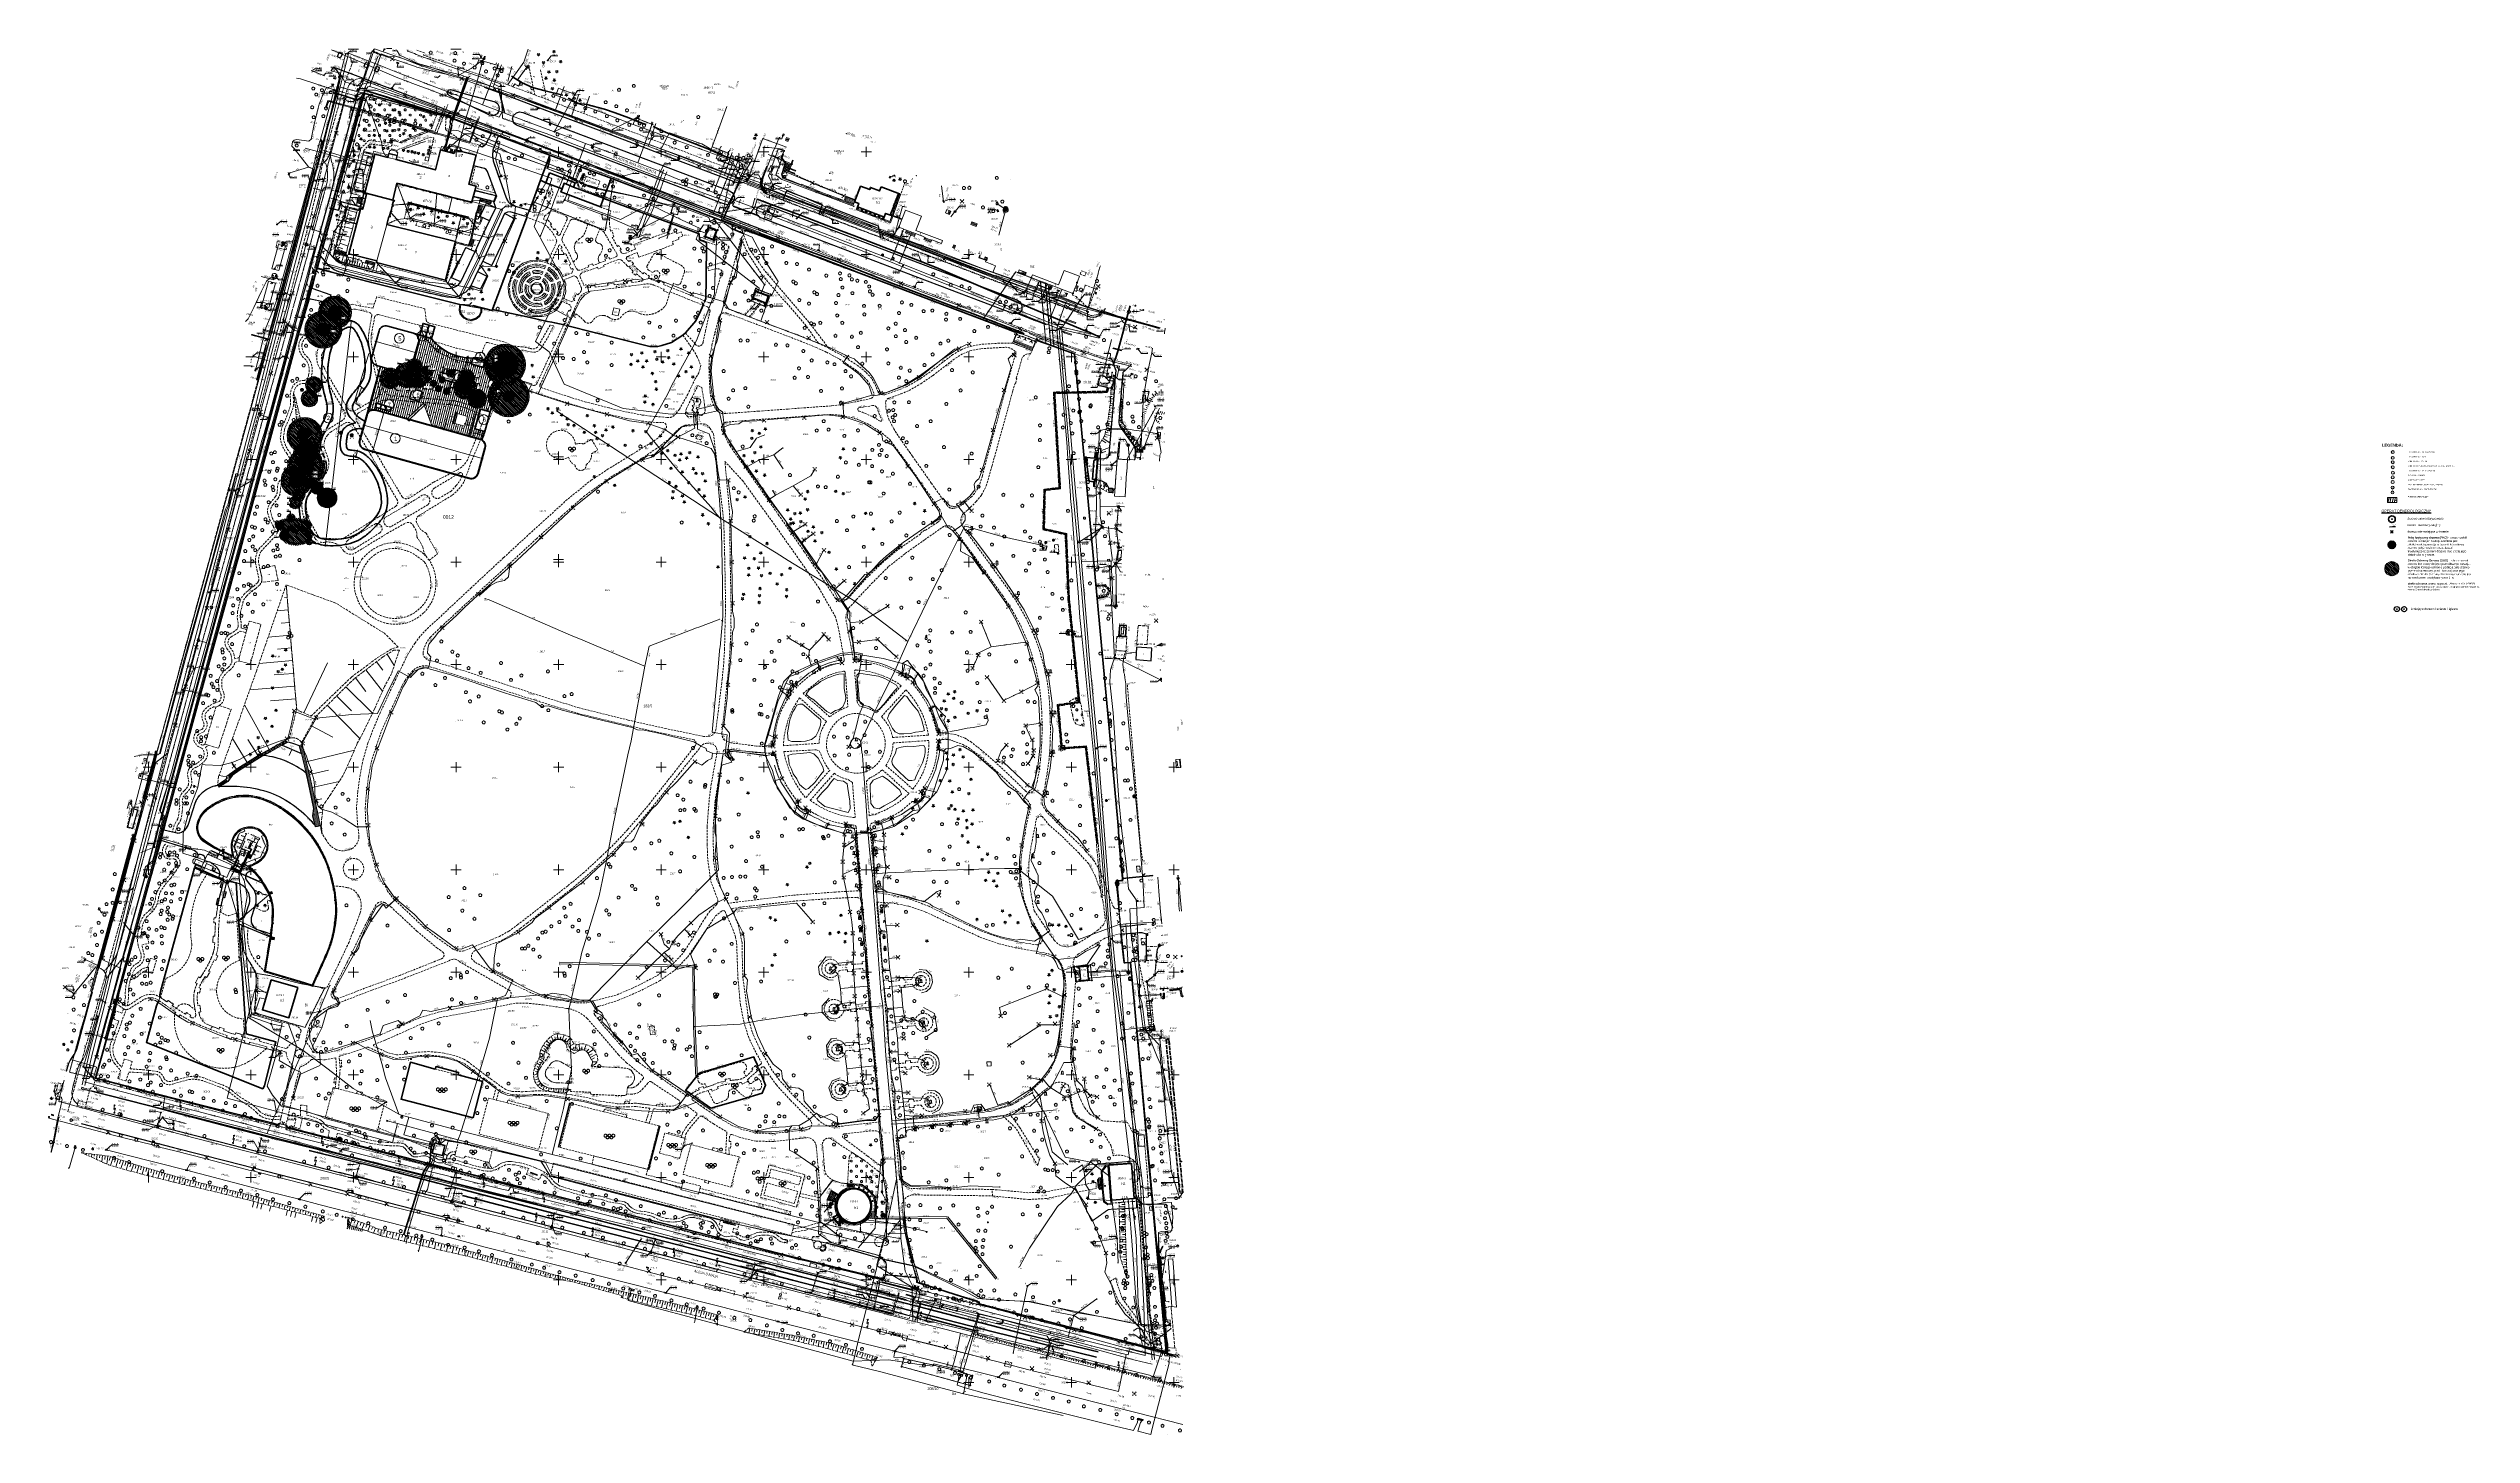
# Model space of a CAD drawing. Extents: x 0 to 7423283, y 0 to 5548300.
# Drawn here: x 7422101 to 7423283, y 5547625 to 5548300 of the extents above; entities outside this region: 1.
import ezdxf
from ezdxf.enums import TextEntityAlignment as Align

# ---------------------------------------------------------------- set-up
doc = ezdxf.new("R2010")
doc.units = 0
doc.header["$PDSIZE"] = 0.75
for name, pattern in [('HIDDEN', [0.375, 0.25, -0.125]), ('PRZER0_8-0_8', [1.6, 0.8, -0.8]), ('PRZER1-1', [2, 1, -1]), ('PRZER2-1', [3, 2, -1]), ('PRZER2_5-1', [3.5, 2.5, -1]), ('PRZER3-1', [4, 3, -1]), ('PRZER4-1', [5, 4, -1])]:
    doc.linetypes.add(name, pattern=pattern)
doc.layers.get('0').update_dxf_attribs({"linetype": 'CONTINUOUS', "lineweight": 13})
doc.layers.get('Defpoints').update_dxf_attribs({"linetype": 'CONTINUOUS'})
for name, color, linetype, lineweight in [('!_strefa_regeneracji', 162, 'HIDDEN', 9), ('!txt', 7, 'CONTINUOUS', 25), ('1_wymiary', 172, 'CONTINUOUS', 5), ('_GD-ADAPTACJA', 106, 'CONTINUOUS', 40), ('_GS_drzewo_igły', 104, 'TRACKS', 5), ('_GS_INW_drzewo nieistniejące', 10, 'CONTINUOUS', 13), ('_GS_INW_korona', 104, 'CONTINUOUS', 30), ('_GS_numeracja', 160, 'CONTINUOUS', 15), ('BUBZ02', 7, 'PRZER2_5-1', 18), ('BUIB02_01', 7, 'CONTINUOUS', 18), ('BUIB02_02', 7, 'CONTINUOUS', 18), ('BUIB04_02', 7, 'CONTINUOUS', 18), ('BUIB05_01', 7, 'PRZER1-1', 35), ('BUIB07_01', 7, 'CONTINUOUS', 13), ('BUIB07_01_O', 7, 'CONTINUOUS', 13), ('BUIB07_02', 7, 'PRZER2-1', 18), ('BUIB07_02_O', 7, 'PRZER2-1', 18), ('BUIB07_03', 7, 'PRZER2-1', 18), ('BUIB07_03_O', 7, 'PRZER2-1', 18), ('BUIB09', 7, 'CONTINUOUS', 25), ('BUIB09_O', 7, 'CONTINUOUS', 25), ('BUIB11', 7, 'PRZER2-1', 18), ('BUIB11_O', 7, 'PRZER2-1', 18), ('BUIB12_03', 7, 'CONTINUOUS', 18), ('BUIB12_03_O', 7, 'CONTINUOUS', 18), ('EGBC03', 7, 'CONTINUOUS', 18), ('EGBC03_O', 7, 'CONTINUOUS', 18), ('EGBE09', 7, 'CONTINUOUS', 18), ('EGBG08', 7, 'CONTINUOUS', 18), ('EGBN11', 7, 'PRZER4-1', 50), ('EGBN11_O', 7, 'PRZER4-1', 50), ('EGBP12_01', 7, 'CONTINUOUS', 18), ('EGBP12_02', 7, 'CONTINUOUS', 18), ('EGBS10', 7, 'CONTINUOUS', 18), ('EGBT07', 7, 'CONTINUOUS', 18), ('GELULI', 7, 'PRZER3-1', 18), ('GELULI_O', 7, 'PRZER3-1', 18), ('GEPADR', 7, 'CONTINUOUS', 18), ('GEPADR_O', 7, 'CONTINUOUS', 18), ('GSLKOC', 7, 'CONTINUOUS', 18), ('GSLKOU', 7, 'CONTINUOUS', 18), ('GTGETI_O', 7, 'CONTINUOUS', 18), ('KTCR02', 7, 'PRZER2-1', 18), ('KTCR02_O', 7, 'PRZER2-1', 18), ('KTCR04', 7, 'PRZER2-1', 18), ('KTCR04_O', 7, 'PRZER2-1', 18), ('KTJZ01', 7, 'PRZER3-1', 18), ('KTJZ01_O', 7, 'PRZER3-1', 18), ('KTKR01', 7, 'CONTINUOUS', 25), ('KTOK02', 7, 'CONTINUOUS', 18), ('KTOK04', 7, 'CONTINUOUS', 18), ('KTOK05_01', 7, 'CONTINUOUS', 35), ('KTOK05_02', 7, 'CONTINUOUS', 18), ('KTOK06', 7, 'CONTINUOUS', 18), ('KTPL01', 7, 'PRZER3-1', 18), ('KTPL01_O', 7, 'PRZER3-1', 18), ('KTTR03', 7, 'CONTINUOUS', 35), ('RTPW01', 7, 'CONTINUOUS', 13), ('RTPW01_O', 7, 'CONTINUOUS', 13), ('RTPW02', 7, 'CONTINUOUS', 13), ('RTPW02_O', 7, 'CONTINUOUS', 13), ('SUBP', 7, 'CONTINUOUS', 18), ('SUBP_O', 7, 'PRZER2-1', 18), ('SUSM', 7, 'CONTINUOUS', 18), ('USPIMT', 7, 'CONTINUOUS', 18), ('wzmiary', 251, 'CONTINUOUS', 20)]:
    doc.layers.add(name, color=color, linetype=linetype, lineweight=lineweight)
for name, color, linetype, lineweight, true_color in [('!drzewa - strefa PKD', 7, 'CONTINUOUS', 20, 0xf50000), ('BUBS01', 7, 'CONTINUOUS', 25, 0x0a0909), ('BUBS01_O', 7, 'CONTINUOUS', 25, 0x0a0909), ('BUBS04', 7, 'PRZER2-1', 18, 0x0a0909), ('BUBS05', 7, 'PRZER2-1', 18, 0x0a0909), ('BUUD02_01', 7, 'CONTINUOUS', 18, 0x0a0909), ('BUUD02_02', 7, 'CONTINUOUS', 18, 0x0a0909), ('EGBB01', 7, 'CONTINUOUS', 50, 0x0a0909), ('EGBB01_O', 7, 'CONTINUOUS', 50, 0x0a0909), ('EGBD03', 7, 'CONTINUOUS', 18, 0x008000), ('EGBD03_O', 7, 'CONTINUOUS', 18, 0x008000), ('EGBO02_O', 7, 'CONTINUOUS', 0, 0x008000), ('EGBP04', 7, 'CONTINUOUS', 18, 0x008000), ('EGBU01', 7, 'PRZER1-1', 18, 0x008000), ('EGBU01_O', 7, 'PRZER1-1', 18, 0x008000), ('GSPIST', 7, 'CONTINUOUS', 18, 0x0a0909), ('GSPPPK', 7, 'CONTINUOUS', 18, 0x0a0909), ('GSPPPK_O', 7, 'CONTINUOUS', 18, 0x0a0909), ('OBOO04_01', 7, 'CONTINUOUS', 18, 0x0a0909), ('OBOO04_02', 7, 'CONTINUOUS', 18, 0x0a0909), ('OBOO08_01', 7, 'CONTINUOUS', 13, 0x0a0909), ('OBOO08_01_O', 7, 'CONTINUOUS', 13, 0x0a0909), ('OBOO08_03', 7, 'PRZER2-1', 18, 0x0a0909), ('OBOO08_03_O', 7, 'PRZER2-1', 18, 0x0a0909), ('OBOP01', 7, 'CONTINUOUS', 18, 0x008000), ('OBOP02', 7, 'CONTINUOUS', 18, 0x008000), ('OBOP05_01', 7, 'CONTINUOUS', 13, 0x0a0909), ('OBOP05_01_O', 7, 'CONTINUOUS', 13, 0x0a0909), ('OBOP05_02', 7, 'CONTINUOUS', 18, 0x0a0909), ('OBOP05_02_O', 7, 'CONTINUOUS', 18, 0x0a0909), ('obrys 1', 7, 'CONTINUOUS', 35, 0xe50000), ('OSSP03', 7, 'CONTINUOUS', 18, 0x0a0909), ('OSSP03_O', 7, 'CONTINUOUS', 18, 0x0a0909), ('OSSW04', 7, 'CONTINUOUS', 18, 0x0a0909), ('OSSW04_O', 7, 'CONTINUOUS', 18, 0x0a0909), ('PAV wymiary', 7, 'CONTINUOUS', 5, 0xff3dfe), ('PAV_skarpa', 7, 'CONTINUOUS', 5, 0x5b5b5b), ('PTRW02_01', 7, 'CONTINUOUS', 18, 0x0a0909), ('PTRW02_01_O', 7, 'CONTINUOUS', 18, 0x0a0909), ('PTTL04', 7, 'CONTINUOUS', 18, 0x0a0909), ('PTTL05', 7, 'CONTINUOUS', 18, 0x0a0909), ('Ramka i tabela', 7, 'CONTINUOUS', 53, 0x000000), ('SUOP03', 1, 'CONTINUOUS', 35, 0xff0000), ('SUPC01', 7, 'CONTINUOUS', 18, 0xd200d2), ('SUPC01_O', 7, 'CONTINUOUS', 18, 0xd200d2), ('SUPC05', 7, 'CONTINUOUS', 18, 0xd200d2), ('SUPC05_O', 7, 'CONTINUOUS', 18, 0xd200d2), ('SUPE03', 1, 'CONTINUOUS', 18, 0xff0000), ('SUPE03_O', 1, 'CONTINUOUS', 18, 0xff0000), ('SUPE04', 1, 'CONTINUOUS', 18, 0xff0000), ('SUPE04_O', 1, 'CONTINUOUS', 18, 0xff0000), ('SUPE06', 1, 'CONTINUOUS', 18, 0xff0000), ('SUPE06_O', 1, 'CONTINUOUS', 18, 0xff0000), ('SUPG03', 7, 'CONTINUOUS', 18, 0xbfbf00), ('SUPG03_O', 7, 'CONTINUOUS', 18, 0xbfbf00), ('SUPG04', 7, 'CONTINUOUS', 18, 0xbfbf00), ('SUPG04_O', 7, 'CONTINUOUS', 18, 0xbfbf00), ('SUPG05', 7, 'CONTINUOUS', 18, 0xbfbf00), ('SUPG05_O', 7, 'CONTINUOUS', 18, 0xbfbf00), ('SUPI01', 7, 'CONTINUOUS', 18, 0x0a0909), ('SUPI01_O', 7, 'CONTINUOUS', 18, 0x0a0909), ('SUPK01', 7, 'CONTINUOUS', 18, 0x803300), ('SUPK01_O', 7, 'CONTINUOUS', 18, 0x803300), ('SUPK02', 7, 'CONTINUOUS', 18, 0x803300), ('SUPK02_O', 7, 'CONTINUOUS', 18, 0x803300), ('SUPK03', 7, 'CONTINUOUS', 18, 0x803300), ('SUPK03_O', 7, 'CONTINUOUS', 18, 0x803300), ('SUPK05', 7, 'CONTINUOUS', 18, 0x803300), ('SUPK05_O', 7, 'CONTINUOUS', 18, 0x803300), ('SUPT01', 7, 'CONTINUOUS', 18, 0xff9100), ('SUPT01_O', 7, 'CONTINUOUS', 18, 0xff9100), ('SUPW01', 5, 'CONTINUOUS', 18, 0x0000ff), ('SUPW01_O', 5, 'CONTINUOUS', 18, 0x0000ff), ('SUPW02', 5, 'CONTINUOUS', 18, 0x0000ff), ('SUPW02_O', 5, 'CONTINUOUS', 18, 0x0000ff), ('SUPW03', 5, 'CONTINUOUS', 18, 0x0000ff), ('SUPW03_O', 5, 'CONTINUOUS', 18, 0x0000ff), ('SUUS02', 7, 'CONTINUOUS', 18, 0x0a0909), ('SUUS02_O', 5, 'CONTINUOUS', 18, 0x0000ff), ('SUUS05', 7, 'CONTINUOUS', 18, 0x0a0909), ('SUUS06', 7, 'CONTINUOUS', 18, 0x0a0909), ('SUUS06_O', 7, 'CONTINUOUS', 18, 0x0a0909), ('SUUS12', 7, 'CONTINUOUS', 25, 0x0a0909), ('SUUS12_O', 7, 'CONTINUOUS', 25, 0x0a0909), ('SUUS13', 7, 'CONTINUOUS', 18, 0x0a0909), ('SUUS14', 7, 'CONTINUOUS', 18, 0x0a0909), ('SUUS15', 7, 'CONTINUOUS', 18, 0xff9100), ('SUUS15_17', 7, 'PRZER0_8-0_8', 18, 0xff9100), ('SUUS15_17_O', 7, 'PRZER0_8-0_8', 18, 0xff9100), ('SUUS15_18', 5, 'PRZER0_8-0_8', 18, 0x0000ff), ('SUUS15_18_O', 5, 'PRZER0_8-0_8', 18, 0x0000ff), ('SUUS15_O', 7, 'CONTINUOUS', 18, 0xff9100), ('SUUS18_01', 7, 'CONTINUOUS', 18, 0x0a0909), ('SUUS18_01_O', 7, 'CONTINUOUS', 18, 0x0a0909), ('SUUS18_02', 7, 'CONTINUOUS', 18, 0x0a0909), ('SUUS18_02_O', 7, 'CONTINUOUS', 18, 0x0a0909), ('SUUS20_01', 7, 'CONTINUOUS', 18, 0x0a0909), ('SUUS20_01_O', 7, 'CONTINUOUS', 18, 0x0a0909), ('SUUS22', 7, 'CONTINUOUS', 18, 0x0a0909), ('SUUS22_O', 7, 'CONTINUOUS', 18, 0x0a0909), ('SUUS23', 7, 'CONTINUOUS', 35, 0x0a0909), ('SUUS28', 7, 'CONTINUOUS', 18, 0x0a0909), ('SUUS31_03', 7, 'PRZER0_8-0_8', 18, 0xd200d2), ('SUUS31_03_O', 7, 'PRZER0_8-0_8', 18, 0xd200d2), ('SUXX_01', 7, 'CONTINUOUS', 18, 0x0a0909), ('wymiary', 7, 'CONTINUOUS', 5, 0xe000e0)]:
    doc.layers.add(name, color=color, linetype=linetype, lineweight=lineweight, true_color=true_color)
for name, color, linetype in [('!zieleń - środek', 7, 'CONTINUOUS'), ('_GS_INW_środki', 98, 'CONTINUOUS'), ('_GS_LEGENDA_opisy', 7, 'CONTINUOUS'), ('_LS_LEGENDA_opisy', 7, 'CONTINUOUS')]:
    doc.layers.add(name, color=color, linetype=linetype)
for name, color, linetype, true_color in [('GUPCUB', 7, 'CONTINUOUS', 0x0a0909), ('GUPEUB', 7, 'CONTINUOUS', 0x0a0909), ('GUPKUB', 7, 'CONTINUOUS', 0x0a0909), ('GUPWUB', 7, 'CONTINUOUS', 0x0a0909), ('SUPS01_02', 7, 'CONTINUOUS', 0xd200d2), ('SUPS01_02_O', 7, 'CONTINUOUS', 0xd200d2), ('SUPS01_03', 1, 'CONTINUOUS', 0xff0000), ('SUPS01_03_O', 1, 'CONTINUOUS', 0xff0000), ('SUPS01_04', 7, 'CONTINUOUS', 0xffd900), ('SUPS01_04_O', 7, 'CONTINUOUS', 0xffd900), ('SUPS01_05', 7, 'CONTINUOUS', 0x803300), ('SUPS01_05_O', 7, 'CONTINUOUS', 0x803300), ('SUPS01_07', 7, 'CONTINUOUS', 0xff9100), ('SUPS01_07_O', 7, 'CONTINUOUS', 0xff9100), ('SUPS01_08', 5, 'CONTINUOUS', 0x0000ff), ('SUPS01_08_O', 5, 'CONTINUOUS', 0x0000ff), ('SUPS01_09', 7, 'CONTINUOUS', 0x0a0909), ('SUPS01_09_O', 7, 'CONTINUOUS', 0x0a0909), ('SUPS01_11', 7, 'CONTINUOUS', 0x0a0909), ('SUPS01_11_O', 7, 'CONTINUOUS', 0x0a0909), ('SUUS24_01', 7, 'CONTINUOUS', 0x0a0909), ('SUUS24_01_O', 7, 'CONTINUOUS', 0x0a0909), ('SUUS25', 7, 'CONTINUOUS', 0x0a0909), ('SUUS25_O', 7, 'CONTINUOUS', 0x0a0909), ('SUUS30_01', 7, 'CONTINUOUS', 0x0a0909), ('SUUS30_01_O', 7, 'CONTINUOUS', 0x0a0909), ('SUUS31_01', 7, 'CONTINUOUS', 0x0a0909), ('SUUS31_01_O', 7, 'CONTINUOUS', 0x0a0909)]:
    doc.layers.add(name, color=color, linetype=linetype, true_color=true_color)
doc.styles.add('1-100', font='arial.ttf', dxfattribs={"width": 0.8, "height": 1})
doc.styles.add('Arial Narrow', font='', dxfattribs={"height": 12})
doc.styles.add('GEO-INFO', font='Arial')
doc.styles.get('Arial Narrow').set_extended_font_data('Arial Narrow')
doc.linetypes.add('TRACKS', pattern='A,3.81,[130,ltypeshp.shx,S=6.35,R=0,X=0,Y=0],3.81', length=7.62)
doc.dimstyles.new('ISO-25', dxfattribs={"dimtxt": 1, "dimasz": 1, "dimexe": 8, "dimexo": 8, "dimtad": 1, "dimdec": 1, "dimtxsty": 'Standard', "dimblk": 'ARCHTICK', "dimcen": 2.5, "dimse1": 1, "dimse2": 1, "dimadec": 0, "dimazin": 0, "dimtfac": 1, "dimtdec": 0, "dimtmove": 0, "dimatfit": 3, "dimldrblk": 'ARCHTICK', "dimfxl": 1, "dimarcsym": 0})
doc.dimstyles.new('Kopia 1_500', dxfattribs={"dimtxt": 200, "dimasz": 0.6, "dimexe": 6, "dimexo": 5, "dimgap": 0.275, "dimtad": 1, "dimzin": 0, "dimdsep": 46, "dimtxsty": '1-100', "dimblk": 'TICK', "dimcen": 1, "dimdle": 30, "dimse1": 1, "dimse2": 1, "dimclrd": 256, "dimclre": 256, "dimclrt": 7, "dimadec": 0, "dimazin": 0, "dimtfac": 1, "dimtmove": 1, "dimatfit": 0, "dimldrblk": 'ARCHTICK', "dimfxl": 1, "dimtolj": 1, "dimtzin": 0, "dimlwd": 13, "dimarcsym": 0})
pattern_1 = [(0, (7420000, 5550000), (2.5, 2.5), [0.6531, -4.3469]), (0, (7420000, 5550000.9237), (2.5, 2.5), [0.3827, -4.6173]), (90, (7419999.7294, 5550000.2706), (-2.5, 2.5), [0.3827, -4.6173]), (90, (7420000.653, 5550000.2706), (-2.5, 2.5), [0.3827, -4.6173]), (45, (7419999.7294, 5550000.653), (-2.5, 2.5), [0.3827, -3.152834]), (45, (7420000.3827, 5550000), (-2.5, 2.5), [0.3827, -3.152834]), (135, (7420000, 5550000), (-2.5, -2.5), [0.3827, -3.152834]), (135, (7420000.653, 5550000.653), (-2.5, -2.5), [0.3827, -3.152834])]
pattern_2 = [(45, (991233.83755, -116870.46615), (-0.265165042945, 0.265165042945), [])]
pattern_3 = [(135, (-1002.16084, -40.6068), (-0.449012806053, -0.449012806053), [])]
pattern_4 = [(135, (0, 0), (-0.449012806053, -0.449012806053), [])]
pattern_5 = [(135, (-1001.6181, -40.76645), (-0.449012806053, -0.449012806053), [])]
pattern_6 = [(135, (-1070.859, -78.34477), (-0.449012806053, -0.449012806053), [])]

# ---------------------------------------------------------------- blocks, each defined once
blk = doc.blocks.new('OKRAG_PELNY')
at = {"color": 0}
blk.add_lwpolyline([(0.5, 0), (0.482963, -0.12941), (0.433013, -0.25), (0.353553, -0.353553), (0.25, -0.433013), (0.12941, -0.482963), (0, -0.5), (-0.12941, -0.482963), (-0.25, -0.433013), (-0.353553, -0.353553), (-0.433013, -0.25), (-0.482963, -0.12941), (-0.5, 0), (-0.482963, 0.12941), (-0.433013, 0.25), (-0.353553, 0.353553), (-0.25, 0.433013), (-0.12941, 0.482963), (0, 0.5), (0.12941, 0.482963), (0.25, 0.433013), (0.353553, 0.353553), (0.433013, 0.25), (0.482963, 0.12941)], close=True, dxfattribs=at)
blk = doc.blocks.new('KOLO')
blk.add_hatch(color=0).paths.add_polyline_path([(0, 0.5), (-0.12941, 0.482963), (-0.25, 0.433013), (-0.353553, 0.353553), (-0.433013, 0.25), (-0.482963, 0.12941), (-0.5, 0), (-0.482963, -0.12941), (-0.433013, -0.25), (-0.353553, -0.353553), (-0.25, -0.433013), (-0.12941, -0.482963), (0, -0.5), (0.12941, -0.482963), (0.25, -0.433013), (0.353553, -0.353553), (0.433013, -0.25), (0.482963, -0.12941), (0.5, 0), (0.482963, 0.12941), (0.433013, 0.25), (0.353553, 0.353553), (0.25, 0.433013), (0.12941, 0.482963)])
blk = doc.blocks.new('SUUS28')
at = {"color": 0}
blk.add_lwpolyline([(1, 0), (0.984808, -0.173648), (0.939693, -0.34202), (0.866025, -0.5), (0.766044, -0.642788), (0.642788, -0.766044), (0.5, -0.866025), (0.34202, -0.939693), (0.173648, -0.984808), (0, -1), (-0.173648, -0.984808), (-0.34202, -0.939693), (-0.5, -0.866025), (-0.654861, -0.75575), (-0.786053, -0.618159), (-0.888835, -0.458227), (-0.959493, -0.281733), (-0.995472, -0.095056), (-0.995472, 0.095056), (-0.959493, 0.281733), (-0.888835, 0.458227), (-0.786053, 0.618159), (-0.654861, 0.75575), (-0.5, 0.866025), (-0.327068, 0.945001), (-0.142315, 0.989821), (0.047582, 0.998867), (0.235759, 0.971812), (0.415415, 0.909632), (0.580057, 0.814576), (0.723734, 0.690079), (0.841254, 0.540641), (0.928368, 0.371662), (0.981929, 0.189251)], close=True, dxfattribs=at)
for points in [[(1, 0), (2, 0)], [(2, 1), (2, 0), (1.292893, -0.707107)]]:
    blk.add_lwpolyline(points, dxfattribs=at)
blk = doc.blocks.new('SUUS02')
at = {"color": 0}
blk.add_lwpolyline([(1, 0), (0.984808, -0.173648), (0.939693, -0.34202), (0.866025, -0.5), (0.766044, -0.642788), (0.642788, -0.766044), (0.5, -0.866025), (0.34202, -0.939693), (0.173648, -0.984808), (0, -1), (-0.173648, -0.984808), (-0.34202, -0.939693), (-0.5, -0.866025), (-0.654861, -0.75575), (-0.786053, -0.618159), (-0.888835, -0.458227), (-0.959493, -0.281733), (-0.995472, -0.095056), (-0.995472, 0.095056), (-0.959493, 0.281733), (-0.888835, 0.458227), (-0.786053, 0.618159), (-0.654861, 0.75575), (-0.5, 0.866025), (-0.327068, 0.945001), (-0.142315, 0.989821), (0.047582, 0.998867), (0.235759, 0.971812), (0.415415, 0.909632), (0.580057, 0.814576), (0.723734, 0.690079), (0.841254, 0.540641), (0.928368, 0.371662), (0.981929, 0.189251)], close=True, dxfattribs=at)
for points in [[(1, 0), (2, 0)], [(1.292893, 0.707107), (2, 0), (1.292893, -0.707107)]]:
    blk.add_lwpolyline(points, dxfattribs=at)
blk = doc.blocks.new('SOPS2')
blk.add_hatch(color=0).paths.add_polyline_path([(-0.018, 0), (-0.017119, -0.005562), (-0.014562, -0.01058), (-0.01058, -0.014562), (-0.005562, -0.017119), (0, -0.018), (0.005562, -0.017119), (0.01058, -0.014562), (0.014562, -0.01058), (0.017119, -0.005562), (0.018, 0), (0.017119, 0.005562), (0.014562, 0.01058), (0.01058, 0.014562), (0.005562, 0.017119), (0, 0.018), (-0.005562, 0.017119), (-0.01058, 0.014562), (-0.014562, 0.01058), (-0.017119, 0.005562)])
at = {"color": 0}
blk.add_lwpolyline([(0.25, 0), (0.237764, -0.077254), (0.202254, -0.146946), (0.146946, -0.202254), (0.077254, -0.237764), (0, -0.25), (-0.077254, -0.237764), (-0.146946, -0.202254), (-0.202254, -0.146946), (-0.237764, -0.077254), (-0.25, 0), (-0.237764, 0.077254), (-0.202254, 0.146946), (-0.146946, 0.202254), (-0.077254, 0.237764), (0, 0.25), (0.077254, 0.237764), (0.146946, 0.202254), (0.202254, 0.146946), (0.237764, 0.077254)], close=True, dxfattribs=at)
blk = doc.blocks.new('EPPGN')
blk.add_hatch(color=0).paths.add_polyline_path([(-0.09, 0), (-0.085595, -0.027812), (-0.072812, -0.052901), (-0.052901, -0.072812), (-0.027812, -0.085595), (0, -0.09), (0.027812, -0.085595), (0.052901, -0.072812), (0.072812, -0.052901), (0.085595, -0.027812), (0.09, 0), (0.085595, 0.027812), (0.072812, 0.052901), (0.052901, 0.072812), (0.027812, 0.085595), (0, 0.09), (-0.027812, 0.085595), (-0.052901, 0.072812), (-0.072812, 0.052901), (-0.085595, 0.027812)])
blk = doc.blocks.new('SPDLP')
blk.add_hatch(color=0).paths.add_polyline_path([(-0.09, 0), (-0.085595, -0.027812), (-0.072812, -0.052901), (-0.052901, -0.072812), (-0.027812, -0.085595), (0, -0.09), (0.027812, -0.085595), (0.052901, -0.072812), (0.072812, -0.052901), (0.085595, -0.027812), (0.09, 0), (0.085595, 0.027812), (0.072812, 0.052901), (0.052901, 0.072812), (0.027812, 0.085595), (0, 0.09), (-0.027812, 0.085595), (-0.052901, 0.072812), (-0.072812, 0.052901), (-0.085595, 0.027812)])
at = {"color": 0}
for points in [[(-1.292703, 0.137547), (-1.355024, 0.389802), (-1.327532, 0.648184), (-1.213525, 0.881678), (-1.026689, 1.062258), (-0.78945, 1.168249), (-0.530282, 1.186929)], [(-0.268652, 1.271938), (-0.048001, 1.40916), (0.20623, 1.462858), (0.463525, 1.426585), (0.693003, 1.304695), (0.867117, 1.11182), (0.964971, 0.871109)], [(1.126667, 0.648554), (1.325358, 0.481106), (1.454989, 0.255912), (1.5, 0), (1.454989, -0.255912), (1.325358, -0.481106), (1.126667, -0.648554)], [(-0.530282, -1.186929), (-0.78945, -1.168249), (-1.026689, -1.062258), (-1.213525, -0.881678), (-1.327532, -0.648184), (-1.355024, -0.389802), (-1.292703, -0.137547)], [(0.964971, -0.871109), (0.867117, -1.11182), (0.693003, -1.304695), (0.463525, -1.426585), (0.20623, -1.462858), (-0.048001, -1.40916), (-0.268652, -1.271938)]]:
    blk.add_lwpolyline(points, dxfattribs=at)
blk = doc.blocks.new('SUUS05')
at = {"color": 0}
blk.add_lwpolyline([(0.5, -0.25), (-0.5, -0.25), (-0.5, 0.25), (0.5, 0.25)], close=True, dxfattribs=at)
for points in [[(-0.175, -0.25), (-0.175, 0.25)], [(0.175, -0.25), (0.175, 0.25)]]:
    blk.add_lwpolyline(points, dxfattribs=at)
blk = doc.blocks.new('SZAFA1')
at = {"color": 0}
blk.add_lwpolyline([(-1, -0.5), (-1, 0.5), (1, 0.5), (1, -0.5)], close=True, dxfattribs=at)
blk = doc.blocks.new('KWADRAT_NIEPRZEZR')
at = {"color": 0}
blk.add_lwpolyline([(-0.5, 0.5), (-0.5, -0.5), (0.5, -0.5), (0.5, 0.5)], close=True, dxfattribs=at)
blk = doc.blocks.new('PROSTOKAT1_5-1_PELNY')
at = {"color": 0}
blk.add_lwpolyline([(0.75, -0.5), (-0.75, -0.5), (-0.75, 0.5), (0.75, 0.5)], close=True, dxfattribs=at)
blk = doc.blocks.new('SPDIP')
blk.add_hatch(color=0).paths.add_polyline_path([(-0.09, 0), (-0.085595, -0.027812), (-0.072812, -0.052901), (-0.052901, -0.072812), (-0.027812, -0.085595), (0, -0.09), (0.027812, -0.085595), (0.052901, -0.072812), (0.072812, -0.052901), (0.085595, -0.027812), (0.09, 0), (0.085595, 0.027812), (0.072812, 0.052901), (0.052901, 0.072812), (0.027812, 0.085595), (0, 0.09), (-0.027812, 0.085595), (-0.052901, 0.072812), (-0.072812, 0.052901), (-0.085595, 0.027812)])
at = {"color": 0}
blk.add_lwpolyline([(0.177062, -0.544942), (-0.463555, -1.426676), (-0.463555, -0.336792), (-1.500096, 0), (-0.463555, 0.336792), (-0.463555, 1.426676), (0.177062, 0.544942), (1.213603, 0.881734), (0.572986, 0), (1.213603, -0.881734)], close=True, dxfattribs=at)
blk = doc.blocks.new('SUSM01_01')
at = {"color": 0}
for points in [[(-0.353553, 0.353553), (-0.212132, 0.212132)], [(0.353553, 0.353553), (0.212132, 0.212132)], [(-0.353553, -0.353553), (-0.212132, -0.212132)], [(0.353553, -0.353553), (0.212132, -0.212132)]]:
    blk.add_lwpolyline(points, dxfattribs=at)
blk.add_lwpolyline([(0.1, 0), (0.093969, -0.034202), (0.076604, -0.064279), (0.05, -0.086603), (0.025882, -0.096593), (0, -0.1), (-0.025882, -0.096593), (-0.05, -0.086603), (-0.073305, -0.068017), (-0.090097, -0.043388), (-0.098883, -0.014904), (-0.098883, 0.014904), (-0.090097, 0.043388), (-0.073305, 0.068017), (-0.05, 0.086603), (-0.022252, 0.097493), (0.007473, 0.09972), (0.036534, 0.093087), (0.062349, 0.078183), (0.082624, 0.056332), (0.095557, 0.029476)], close=True, dxfattribs=at)
blk = doc.blocks.new('PROSTOKAT2-1_PELNY')
at = {"color": 0}
blk.add_lwpolyline([(1, 0.5), (1, -0.5), (-1, -0.5), (-1, 0.5)], close=True, dxfattribs=at)
blk = doc.blocks.new('SOWP1')
blk.add_hatch(color=0).paths.add_polyline_path([(0.291398, 0.498418), (-0.577348, -0.001564), (0.291034, -0.498631)])
blk = doc.blocks.new('EPPGS')
at = {"color": 0}
blk.add_lwpolyline([(0.5, 0), (0.475528, -0.154508), (0.404508, -0.293893), (0.293893, -0.404508), (0.154508, -0.475528), (0, -0.5), (-0.154508, -0.475528), (-0.293893, -0.404508), (-0.404508, -0.293893), (-0.475528, -0.154508), (-0.5, 0), (-0.475528, 0.154508), (-0.404508, 0.293893), (-0.293893, 0.404508), (-0.154508, 0.475528), (0, 0.5), (0.154508, 0.475528), (0.293893, 0.404508), (0.404508, 0.293893), (0.475528, 0.154508)], close=True, dxfattribs=at)
blk = doc.blocks.new('POINT')
at = {"color": 0}
blk.add_point((0, 0), dxfattribs=at)
blk = doc.blocks.new('SUUS_P')
at = {"color": 0}
for points in [[(-0.5, 0), (-0.482963, 0.12941), (-0.433013, 0.25), (-0.353553, 0.353553), (-0.25, 0.433013), (-0.12941, 0.482963), (0, 0.5)], [(0.5, 0), (0.482963, -0.12941), (0.433013, -0.25), (0.353553, -0.353553), (0.25, -0.433013), (0.12941, -0.482963), (0, -0.5)]]:
    blk.add_lwpolyline(points, dxfattribs=at)
blk = doc.blocks.new('SOPGM')
at = {"color": 0}
blk.add_lwpolyline([(0.75, 0), (0.713292, -0.231763), (0.606763, -0.440839), (0.440839, -0.606763), (0.231763, -0.713292), (0, -0.75), (-0.231763, -0.713292), (-0.440839, -0.606763), (-0.606763, -0.440839), (-0.713292, -0.231763), (-0.75, 0), (-0.713292, 0.231763), (-0.606763, 0.440839), (-0.440839, 0.606763), (-0.231763, 0.713292), (0, 0.75), (0.231763, 0.713292), (0.440839, 0.606763), (0.606763, 0.440839), (0.713292, 0.231763)], close=True, dxfattribs=at)
blk.add_lwpolyline([(1.75, 0), (0.75, 0)], dxfattribs=at)
blk = doc.blocks.new('PION_C')
at = {"color": 0}
blk.add_lwpolyline([(0, 0.5), (0, -0.5)], dxfattribs=at)
blk = doc.blocks.new('KRAK_MA')
at = {"color": 0}
blk.add_lwpolyline([(0.25, 0), (0.241481, -0.064705), (0.216506, -0.125), (0.176777, -0.176777), (0.125, -0.216506), (0.064705, -0.241481), (0, -0.25), (-0.064705, -0.241481), (-0.125, -0.216506), (-0.183263, -0.170043), (-0.225242, -0.108471), (-0.247208, -0.037261), (-0.247208, 0.037261), (-0.225242, 0.108471), (-0.183263, 0.170043), (-0.125, 0.216506), (-0.05563, 0.243732), (0.018683, 0.249301), (0.091335, 0.232718), (0.155872, 0.195458), (0.20656, 0.14083), (0.238893, 0.073689), (0.25, 0), (1.5, 0), (1.5, -1), (1, -1), (1, 0)], dxfattribs=at)
blk = doc.blocks.new('OBOO04')
at = {"color": 0}
for points in [[(0, -1), (0, 1)], [(0, -0.5), (1.5, -0.5), (1.62941, -0.482963), (1.75, -0.433013), (1.853553, -0.353553), (1.933013, -0.25), (1.982963, -0.12941), (2, 0), (1.982963, 0.12941), (1.933013, 0.25), (1.853553, 0.353553), (1.75, 0.433013), (1.62941, 0.482963), (1.5, 0.5)], [(0, 0.5), (1.5, 0.5)]]:
    blk.add_lwpolyline(points, dxfattribs=at)
blk = doc.blocks.new('SPSWJ')
at = {"color": 0}
for points in [[(0, 0), (3, 0)], [(3, -0.5), (5, 0), (3, 0.5)]]:
    blk.add_lwpolyline(points, dxfattribs=at)
blk = doc.blocks.new('SUSM07_01')
at = {"color": 0}
blk.add_lwpolyline([(0.5, 0), (0.482963, -0.12941), (0.433013, -0.25), (0.353553, -0.353553), (0.25, -0.433013), (0.12941, -0.482963), (0, -0.5), (-0.12941, -0.482963), (-0.25, -0.433013), (-0.353553, -0.353553), (-0.433013, -0.25), (-0.482963, -0.12941), (-0.5, 0), (-0.482963, 0.12941), (-0.433013, 0.25), (-0.353553, 0.353553), (-0.25, 0.433013), (-0.12941, 0.482963), (0, 0.5), (0.12941, 0.482963), (0.25, 0.433013), (0.353553, 0.353553), (0.433013, 0.25), (0.482963, 0.12941)], close=True, dxfattribs=at)
for points in [[(0.5, 0), (4.5, 0), (3.1, 1.4), (7.5, 1.4)], [(6.793489, 2.104679), (7.5, 1.4), (6.793489, 0.695321)]]:
    blk.add_lwpolyline(points, dxfattribs=at)
blk = doc.blocks.new('SUUS14')
at = {"color": 0}
for points in [[(1.5, 0), (1.483246, -0.223563), (1.433359, -0.442133), (1.351453, -0.650826), (1.239358, -0.84498), (1.099578, -1.020259), (0.935235, -1.172747), (0.75, -1.299038), (0.548012, -1.396311), (0.333781, -1.462392), (0.112095, -1.495806), (-0.112095, -1.495806), (-0.333781, -1.462392), (-0.548012, -1.396311), (-0.75, -1.299038), (-0.935235, -1.172747), (-1.099578, -1.020259), (-1.239358, -0.84498), (-1.351453, -0.650826), (-1.433359, -0.442133), (-1.483246, -0.223563), (-1.5, 0), (-1.483246, 0.223563), (-1.433359, 0.442133), (-1.351453, 0.650826), (-1.239358, 0.84498), (-1.099578, 1.020259), (-0.935235, 1.172747), (-0.75, 1.299038), (-0.548012, 1.396311), (-0.333781, 1.462392), (-0.112095, 1.495806), (0.112095, 1.495806), (0.333781, 1.462392), (0.548012, 1.396311), (0.75, 1.299038), (0.935235, 1.172747), (1.099578, 1.020259), (1.239358, 0.84498), (1.351453, 0.650826), (1.433359, 0.442133), (1.483246, 0.223563)], [(0.5, 0), (0.482963, -0.12941), (0.433013, -0.25), (0.353553, -0.353553), (0.25, -0.433013), (0.12941, -0.482963), (0, -0.5), (-0.12941, -0.482963), (-0.25, -0.433013), (-0.353553, -0.353553), (-0.433013, -0.25), (-0.482963, -0.12941), (-0.5, 0), (-0.482963, 0.12941), (-0.433013, 0.25), (-0.353553, 0.353553), (-0.25, 0.433013), (-0.12941, 0.482963), (0, 0.5), (0.12941, 0.482963), (0.25, 0.433013), (0.353553, 0.353553), (0.433013, 0.25), (0.482963, 0.12941)]]:
    blk.add_lwpolyline(points, close=True, dxfattribs=at)
for points in [[(1.5, 0), (2.5, 0)], [(1.839287, 1.498114), (2.002908, 1.469137), (2.1588, 1.411615), (2.302027, 1.32737), (2.428051, 1.219069), (2.532881, 1.090144), (2.613197, 0.944677), (2.666455, 0.787277), (2.690967, 0.622929), (2.685957, 0.456838), (2.651584, 0.294266), (2.588937, 0.140362), (2.5, 0)], [(2.5, 0), (2.588047, -0.139679), (2.650255, -0.292625), (2.684699, -0.454106), (2.690313, -0.619124), (2.666925, -0.782572), (2.615256, -0.939393), (2.536907, -1.084733), (2.434302, -1.214095), (2.310615, -1.323476), (2.169676, -1.40949), (2.015845, -1.469476), (1.853882, -1.501578)]]:
    blk.add_lwpolyline(points, dxfattribs=at)
blk = doc.blocks.new('SUUS13')
at = {"color": 0}
for points in [[(1.5, 0), (1.483246, -0.223563), (1.433359, -0.442133), (1.351453, -0.650826), (1.239358, -0.84498), (1.099578, -1.020259), (0.935235, -1.172747), (0.75, -1.299038), (0.548012, -1.396311), (0.333781, -1.462392), (0.112095, -1.495806), (-0.112095, -1.495806), (-0.333781, -1.462392), (-0.548012, -1.396311), (-0.75, -1.299038), (-0.935235, -1.172747), (-1.099578, -1.020259), (-1.239358, -0.84498), (-1.351453, -0.650826), (-1.433359, -0.442133), (-1.483246, -0.223563), (-1.5, 0), (-1.483246, 0.223563), (-1.433359, 0.442133), (-1.351453, 0.650826), (-1.239358, 0.84498), (-1.099578, 1.020259), (-0.935235, 1.172747), (-0.75, 1.299038), (-0.548012, 1.396311), (-0.333781, 1.462392), (-0.112095, 1.495806), (0.112095, 1.495806), (0.333781, 1.462392), (0.548012, 1.396311), (0.75, 1.299038), (0.935235, 1.172747), (1.099578, 1.020259), (1.239358, 0.84498), (1.351453, 0.650826), (1.433359, 0.442133), (1.483246, 0.223563)], [(0.5, 0), (0.482963, -0.12941), (0.433013, -0.25), (0.353553, -0.353553), (0.25, -0.433013), (0.12941, -0.482963), (0, -0.5), (-0.12941, -0.482963), (-0.25, -0.433013), (-0.353553, -0.353553), (-0.433013, -0.25), (-0.482963, -0.12941), (-0.5, 0), (-0.482963, 0.12941), (-0.433013, 0.25), (-0.353553, 0.353553), (-0.25, 0.433013), (-0.12941, 0.482963), (0, 0.5), (0.12941, 0.482963), (0.25, 0.433013), (0.353553, 0.353553), (0.433013, 0.25), (0.482963, 0.12941)]]:
    blk.add_lwpolyline(points, close=True, dxfattribs=at)
blk = doc.blocks.new('BUIB02_01')
at = {"color": 0}
for points in [[(-1.205, -0.5), (-0.205, 0.5)], [(0.205, -0.5), (1.205, 0.5)]]:
    blk.add_lwpolyline(points, dxfattribs=at)
blk = doc.blocks.new('SLBRA')
at = {"color": 0}
for points in [[(0, 0), (-0.068148, -0.517638), (-0.267949, -1), (-0.585786, -1.414214), (-1, -1.732051)], [(1, -1.732051), (0.585786, -1.414214), (0.267949, -1), (0.068148, -0.517638), (0, 0)]]:
    blk.add_lwpolyline(points, dxfattribs=at)
blk = doc.blocks.new('BUIB05_01_2')
at = {"color": 0}
blk.add_lwpolyline([(0.527108, 0.849799), (0, 0), (0.526779, -0.850003)], dxfattribs=at)
blk = doc.blocks.new('BUIB05_01_1')
at = {"color": 0}
blk.add_lwpolyline([(-0.527108, -0.849799), (0, 0), (-0.526779, 0.850003)], dxfattribs=at)
blk = doc.blocks.new('KTOK04')
at = {"color": 0}
blk.add_lwpolyline([(0, 0), (-0.01711, -0.261052), (-0.068148, -0.517638), (-0.152241, -0.765367), (-0.267949, -1), (-0.413293, -1.217523), (-0.585786, -1.414214), (-0.782477, -1.586707), (-1, -1.732051)], dxfattribs=at)
blk = doc.blocks.new('BUUD02_01')
at = {"color": 0}
for points in [[(-1.91, -0.5), (-0.91, 0.5)], [(-0.5, -0.5), (0.5, 0.5)], [(0.91, -0.5), (1.91, 0.5)]]:
    blk.add_lwpolyline(points, dxfattribs=at)
blk = doc.blocks.new('SUPT01_1')
at = {"color": 0}
for points in [[(0, 0), (10, 0)], [(6.714214, 0), (4.982163, -1)], [(6.982163, 1), (8.714214, 0)]]:
    blk.add_lwpolyline(points, dxfattribs=at)
blk = doc.blocks.new('SUPE04_1')
at = {"color": 0}
for points in [[(0, 0), (10, 0)], [(6.982163, 1), (8.714214, 0), (6.982163, -1)]]:
    blk.add_lwpolyline(points, dxfattribs=at)
blk = doc.blocks.new('BUBS04')
at = {"color": 0}
for points in [[(0.75, 0), (0.733246, -0.223563), (0.683359, -0.442133), (0.601453, -0.650826), (0.489358, -0.84498), (0.349578, -1.020259), (0.185235, -1.172747), (0, -1.299038), (-0.201988, -1.396311), (-0.416219, -1.462392), (-0.637905, -1.495806), (-0.862095, -1.495806), (-1.083781, -1.462392), (-1.298012, -1.396311), (-1.5, -1.299038), (-1.685235, -1.172747), (-1.849578, -1.020259), (-1.989358, -0.84498), (-2.101453, -0.650826), (-2.183359, -0.442133), (-2.233246, -0.223563), (-2.25, 0), (-2.233246, 0.223563), (-2.183359, 0.442133), (-2.101453, 0.650826), (-1.989358, 0.84498), (-1.849578, 1.020259), (-1.685235, 1.172747), (-1.5, 1.299038), (-1.298012, 1.396311), (-1.083781, 1.462392), (-0.862095, 1.495806), (-0.637905, 1.495806), (-0.416219, 1.462392), (-0.201988, 1.396311), (0, 1.299038), (0.185235, 1.172747), (0.349578, 1.020259), (0.489358, 0.84498), (0.601453, 0.650826), (0.683359, 0.442133), (0.733246, 0.223563)], [(2.25, 1.875), (2.233246, 1.651437), (2.183359, 1.432867), (2.101453, 1.224174), (1.989358, 1.03002), (1.849578, 0.854741), (1.685235, 0.702253), (1.5, 0.575962), (1.298012, 0.478689), (1.083781, 0.412608), (0.862095, 0.379194), (0.637905, 0.379194), (0.416219, 0.412608), (0.201988, 0.478689), (0, 0.575962), (-0.185235, 0.702253), (-0.349578, 0.854741), (-0.489358, 1.03002), (-0.601453, 1.224174), (-0.683359, 1.432867), (-0.733246, 1.651437), (-0.75, 1.875), (-0.733246, 2.098563), (-0.683359, 2.317133), (-0.601453, 2.525826), (-0.489358, 2.71998), (-0.349578, 2.895259), (-0.185235, 3.047747), (0, 3.174038), (0.201988, 3.271311), (0.416219, 3.337392), (0.637905, 3.370806), (0.862095, 3.370806), (1.083781, 3.337392), (1.298012, 3.271311), (1.5, 3.174038), (1.685235, 3.047747), (1.849578, 2.895259), (1.989358, 2.71998), (2.101453, 2.525826), (2.183359, 2.317133), (2.233246, 2.098563)], [(2.25, -1.875), (2.233246, -2.098563), (2.183359, -2.317133), (2.101453, -2.525826), (1.989358, -2.71998), (1.849578, -2.895259), (1.685235, -3.047747), (1.5, -3.174038), (1.298012, -3.271311), (1.083781, -3.337392), (0.862095, -3.370806), (0.637905, -3.370806), (0.416219, -3.337392), (0.201988, -3.271311), (0, -3.174038), (-0.185235, -3.047747), (-0.349578, -2.895259), (-0.489358, -2.71998), (-0.601453, -2.525826), (-0.683359, -2.317133), (-0.733246, -2.098563), (-0.75, -1.875), (-0.733246, -1.651437), (-0.683359, -1.432867), (-0.601453, -1.224174), (-0.489358, -1.03002), (-0.349578, -0.854741), (-0.185235, -0.702253), (0, -0.575962), (0.201988, -0.478689), (0.416219, -0.412608), (0.637905, -0.379194), (0.862095, -0.379194), (1.083781, -0.412608), (1.298012, -0.478689), (1.5, -0.575962), (1.685235, -0.702253), (1.849578, -0.854741), (1.989358, -1.03002), (2.101453, -1.224174), (2.183359, -1.432867), (2.233246, -1.651437)]]:
    blk.add_lwpolyline(points, close=True, dxfattribs=at)
blk = doc.blocks.new('BUIB10')
at = {"color": 0}
blk.add_lwpolyline([(0, 0), (-0.703058, -0.711133), (0.008075, -1.414191), (0.711133, -0.703058)], close=True, dxfattribs=at)
blk = doc.blocks.new('BUUD02_02')
at = {"color": 0}
for points in [[(-2.25, -0.5), (-0.25, 0.5)], [(-1, -0.5), (1, 0.5)], [(0.25, -0.5), (2.25, 0.5)]]:
    blk.add_lwpolyline(points, dxfattribs=at)
blk = doc.blocks.new('BUIB02_02')
at = {"color": 0}
for points in [[(-1.625, -0.5), (0.375, 0.5)], [(-0.375, -0.5), (1.625, 0.5)]]:
    blk.add_lwpolyline(points, dxfattribs=at)
blk = doc.blocks.new('BUBS05')
at = {"color": 0}
for points in [[(0.75, 1.875), (0.733246, 1.651437), (0.683359, 1.432867), (0.601453, 1.224174), (0.489358, 1.03002), (0.349578, 0.854741), (0.185235, 0.702253), (0, 0.575962), (-0.201988, 0.478689), (-0.416219, 0.412608), (-0.637905, 0.379194), (-0.862095, 0.379194), (-1.083781, 0.412608), (-1.298012, 0.478689), (-1.5, 0.575962), (-1.685235, 0.702253), (-1.849578, 0.854741), (-1.989358, 1.03002), (-2.101453, 1.224174), (-2.183359, 1.432867), (-2.233246, 1.651437), (-2.25, 1.875), (-2.233246, 2.098563), (-2.183359, 2.317133), (-2.101453, 2.525826), (-1.989358, 2.71998), (-1.849578, 2.895259), (-1.685235, 3.047747), (-1.5, 3.174038), (-1.298012, 3.271311), (-1.083781, 3.337392), (-0.862095, 3.370806), (-0.637905, 3.370806), (-0.416219, 3.337392), (-0.201988, 3.271311), (0, 3.174038), (0.185235, 3.047747), (0.349578, 2.895259), (0.489358, 2.71998), (0.601453, 2.525826), (0.683359, 2.317133), (0.733246, 2.098563)], [(2.25, 3.75), (2.233246, 3.526437), (2.183359, 3.307867), (2.101453, 3.099174), (1.989358, 2.90502), (1.849578, 2.729741), (1.685235, 2.577253), (1.5, 2.450962), (1.298012, 2.353689), (1.083781, 2.287608), (0.862095, 2.254194), (0.637905, 2.254194), (0.416219, 2.287608), (0.201988, 2.353689), (0, 2.450962), (-0.185235, 2.577253), (-0.349578, 2.729741), (-0.489358, 2.90502), (-0.601453, 3.099174), (-0.683359, 3.307867), (-0.733246, 3.526437), (-0.75, 3.75), (-0.733246, 3.973563), (-0.683359, 4.192133), (-0.601453, 4.400826), (-0.489358, 4.59498), (-0.349578, 4.770259), (-0.185235, 4.922747), (0, 5.049038), (0.201988, 5.146311), (0.416219, 5.212392), (0.637905, 5.245806), (0.862095, 5.245806), (1.083781, 5.212392), (1.298012, 5.146311), (1.5, 5.049038), (1.685235, 4.922747), (1.849578, 4.770259), (1.989358, 4.59498), (2.101453, 4.400826), (2.183359, 4.192133), (2.233246, 3.973563)], [(2.25, 0), (2.233246, -0.223563), (2.183359, -0.442133), (2.101453, -0.650826), (1.989358, -0.84498), (1.849578, -1.020259), (1.685235, -1.172747), (1.5, -1.299038), (1.298012, -1.396311), (1.083781, -1.462392), (0.862095, -1.495806), (0.637905, -1.495806), (0.416219, -1.462392), (0.201988, -1.396311), (0, -1.299038), (-0.185235, -1.172747), (-0.349578, -1.020259), (-0.489358, -0.84498), (-0.601453, -0.650826), (-0.683359, -0.442133), (-0.733246, -0.223563), (-0.75, 0), (-0.733246, 0.223563), (-0.683359, 0.442133), (-0.601453, 0.650826), (-0.489358, 0.84498), (-0.349578, 1.020259), (-0.185235, 1.172747), (0, 1.299038), (0.201988, 1.396311), (0.416219, 1.462392), (0.637905, 1.495806), (0.862095, 1.495806), (1.083781, 1.462392), (1.298012, 1.396311), (1.5, 1.299038), (1.685235, 1.172747), (1.849578, 1.020259), (1.989358, 0.84498), (2.101453, 0.650826), (2.183359, 0.442133), (2.233246, 0.223563)], [(0.75, -1.875), (0.733246, -2.098563), (0.683359, -2.317133), (0.601453, -2.525826), (0.489358, -2.71998), (0.349578, -2.895259), (0.185235, -3.047747), (0, -3.174038), (-0.201988, -3.271311), (-0.416219, -3.337392), (-0.637905, -3.370806), (-0.862095, -3.370806), (-1.083781, -3.337392), (-1.298012, -3.271311), (-1.5, -3.174038), (-1.685235, -3.047747), (-1.849578, -2.895259), (-1.989358, -2.71998), (-2.101453, -2.525826), (-2.183359, -2.317133), (-2.233246, -2.098563), (-2.25, -1.875), (-2.233246, -1.651437), (-2.183359, -1.432867), (-2.101453, -1.224174), (-1.989358, -1.03002), (-1.849578, -0.854741), (-1.685235, -0.702253), (-1.5, -0.575962), (-1.298012, -0.478689), (-1.083781, -0.412608), (-0.862095, -0.379194), (-0.637905, -0.379194), (-0.416219, -0.412608), (-0.201988, -0.478689), (0, -0.575962), (0.185235, -0.702253), (0.349578, -0.854741), (0.489358, -1.03002), (0.601453, -1.224174), (0.683359, -1.432867), (0.733246, -1.651437)], [(2.25, -3.75), (2.233246, -3.973563), (2.183359, -4.192133), (2.101453, -4.400826), (1.989358, -4.59498), (1.849578, -4.770259), (1.685235, -4.922747), (1.5, -5.049038), (1.298012, -5.146311), (1.083781, -5.212392), (0.862095, -5.245806), (0.637905, -5.245806), (0.416219, -5.212392), (0.201988, -5.146311), (0, -5.049038), (-0.185235, -4.922747), (-0.349578, -4.770259), (-0.489358, -4.59498), (-0.601453, -4.400826), (-0.683359, -4.192133), (-0.733246, -3.973563), (-0.75, -3.75), (-0.733246, -3.526437), (-0.683359, -3.307867), (-0.601453, -3.099174), (-0.489358, -2.90502), (-0.349578, -2.729741), (-0.185235, -2.577253), (0, -2.450962), (0.201988, -2.353689), (0.416219, -2.287608), (0.637905, -2.254194), (0.862095, -2.254194), (1.083781, -2.287608), (1.298012, -2.353689), (1.5, -2.450962), (1.685235, -2.577253), (1.849578, -2.729741), (1.989358, -2.90502), (2.101453, -3.099174), (2.183359, -3.307867), (2.233246, -3.526437)]]:
    blk.add_lwpolyline(points, close=True, dxfattribs=at)
blk = doc.blocks.new('SPKRZ')
at = {"color": 0}
blk.add_lwpolyline([(0.5, 0), (0.475528, -0.154508), (0.404508, -0.293893), (0.293893, -0.404508), (0.154508, -0.475528), (0, -0.5), (-0.154508, -0.475528), (-0.293893, -0.404508), (-0.404508, -0.293893), (-0.475528, -0.154508), (-0.5, 0), (-0.475528, 0.154508), (-0.404508, 0.293893), (-0.293893, 0.404508), (-0.154508, 0.475528), (0, 0.5), (0.154508, 0.475528), (0.293893, 0.404508), (0.404508, 0.293893), (0.475528, 0.154508)], close=True, dxfattribs=at)
blk.add_lwpolyline([(-0.5, 0), (-0.5, -0.5)], dxfattribs=at)
blk = doc.blocks.new('lodowisko tafa 20 x 60')
at = {"layer": 'obrys 1'}
for p, q in [((7425244, 5548491), (7425244, 5549791)), ((7425264, 5548491), (7425264, 5549791)), ((7425594, 5550141), (7430894, 5550141)), ((7425594, 5550121), (7430894, 5550121)), ((7431224, 5549791), (7431224, 5548491)), ((7431244, 5549791), (7431244, 5548491)), ((7430894, 5548161), (7425594, 5548161)), ((7430894, 5548141), (7425594, 5548141))]:
    blk.add_line(p, q, dxfattribs=at)
for centre, radius, start, end in [((7425594, 5549791), 350, 90, 180), ((7425594, 5549791), 330, 90, 180), ((7430894, 5549791), 350, 0, 90), ((7430894, 5549791), 330, 0, 90), ((7425594, 5548491), 350, 180, 270), ((7425594, 5548491), 330, 180, 270), ((7430894, 5548491), 350, 270, 0), ((7430894, 5548491), 330, 270, 0)]:
    blk.add_arc(centre, radius, start, end, dxfattribs=at)
blk = doc.blocks.new('TICK')
for const_width in [0.156, 0.078]:
    blk.add_lwpolyline([(0.6, 0.6), (-0.6, -0.6)], dxfattribs=dict(const_width=const_width))
at = {"layer": '1_wymiary'}
for p, q in [((0.8, 0), (-1, 0)), ((0, -0.8), (0, 0.9))]:
    blk.add_line(p, q, dxfattribs=at)
blk = doc.blocks.new('*D187')
at = {"layer": 'Defpoints', "color": 0}
for p in [(7422264.9, 5548122.8), (7422259.1, 5548103.7), (7422259.3, 5548103.6)]:
    blk.add_point(p, dxfattribs=at)
at = {"layer": 'PAV_skarpa', "lineweight": 13}
blk.add_line((7422264.6, 5548122.3), (7422259.5, 5548104.2), dxfattribs=at)
at = {"layer": 'PAV_skarpa', "linetype": 'ByBlock', "lineweight": 13, "xscale": 0.6, "yscale": 0.6, "zscale": 0.6}
for p, rotation in [((7422264.7, 5548122.9), 74.2760779898824), ((7422259.3, 5548103.6), 254.2760779898823)]:
    blk.add_blockref('TICK', p, dxfattribs=dict(at, rotation=rotation))
at = {"layer": 'PAV_skarpa', "insert": (7422261.3, 5548113.4), "char_height": 1, "attachment_point": 5, "rotation": 74.2761, "style": '1-100'}
blk.add_mtext('\\A1;20.00', dxfattribs=at)
blk = doc.blocks.new('_ARCHTICK')
at = {"color": 0, "linetype": 'ByBlock', "const_width": 0.15}
blk.add_lwpolyline([(-0.5, -0.5), (0.5, 0.5)], dxfattribs=at)
blk = doc.blocks.new('*D188')
at = {"layer": 'Defpoints', "color": 0}
for p in [(7422260.3, 5548155.2), (7422279.6, 5548149.8), (7422280.2, 5548152.1)]:
    blk.add_point(p, dxfattribs=at)
at = {"layer": 'PAV_skarpa', "lineweight": 13}
blk.add_line((7422261.5, 5548157.3), (7422279.6, 5548152.3), dxfattribs=at)
at = {"layer": 'PAV_skarpa', "linetype": 'ByBlock', "lineweight": 13, "xscale": 0.6, "yscale": 0.6, "zscale": 0.6}
for p, rotation in [((7422260.9, 5548157.5), 164.2760779641427), ((7422280.2, 5548152.1), 344.2760779641427)]:
    blk.add_blockref('TICK', p, dxfattribs=dict(at, rotation=rotation))
at = {"layer": 'PAV_skarpa', "insert": (7422270.8, 5548155.6), "char_height": 1, "attachment_point": 5, "rotation": 344.2761, "style": '1-100'}
blk.add_mtext('\\A1;20.00', dxfattribs=at)
blk = doc.blocks.new('*D189')
at = {"layer": 'Defpoints', "color": 0}
for p in [(7422282.3, 5548160.6), (7422285.2, 5548159.8), (7422285.8, 5548162.1)]:
    blk.add_point(p, dxfattribs=at)
at = {"layer": 'PAV_skarpa', "lineweight": 13}
blk.add_line((7422283.5, 5548162.7), (7422285.3, 5548162.2), dxfattribs=at)
at = {"layer": 'PAV_skarpa', "linetype": 'ByBlock', "lineweight": 13, "xscale": 0.6, "yscale": 0.6, "zscale": 0.6}
for p, rotation in [((7422282.9, 5548162.9), 164.2760779864381), ((7422285.8, 5548162.1), 344.2760779864381)]:
    blk.add_blockref('TICK', p, dxfattribs=dict(at, rotation=rotation))
at = {"layer": 'PAV_skarpa', "insert": (7422284.6, 5548163.2), "char_height": 1, "attachment_point": 5, "rotation": 344.2761, "style": '1-100'}
blk.add_mtext('\\A1;3.00', dxfattribs=at)
blk = doc.blocks.new('*D190')
at = {"layer": 'Defpoints', "color": 0}
for p in [(7422229.6, 5548065), (7422229.8, 5548064.8), (7422227.3, 5548063.1)]:
    blk.add_point(p, dxfattribs=at)
at = {"layer": 'PAV_skarpa', "lineweight": 13}
for p, q in [((7422228.4, 5548072.5), (7422226.3, 5548071.1)), ((7422226.3, 5548071.1), (7422228.4, 5548064.2)), ((7422227.6, 5548063.7), (7422229.1, 5548064.7))]:
    blk.add_line(p, q, dxfattribs=at)
at = {"layer": 'PAV_skarpa', "linetype": 'ByBlock', "lineweight": 13, "xscale": 0.6, "yscale": 0.6, "zscale": 0.6}
for p, rotation in [((7422229.6, 5548065), 33.7199517649946), ((7422227.1, 5548063.3), 213.7199517649946)]:
    blk.add_blockref('TICK', p, dxfattribs=dict(at, rotation=rotation))
at = {"layer": 'PAV_skarpa', "insert": (7422226.9, 5548072.5), "char_height": 1, "attachment_point": 5, "rotation": 33.72, "style": '1-100'}
blk.add_mtext('\\A1;3.00', dxfattribs=at)
blk = doc.blocks.new('*D191')
at = {"layer": 'Defpoints', "color": 0}
for p in [(7422260.4, 5548124.5), (7422260.7, 5548125.5), (7422260.7, 5548124.4)]:
    blk.add_point(p, dxfattribs=at)
at = {"layer": 'PAV wymiary', "color": 0, "linetype": 'Continuous', "lineweight": -2}
for p, q in [((7422260.7, 5548124.4), (7422260.5, 5548123.5)), ((7422261, 5548125.4), (7422260.7, 5548124.4)), ((7422261, 5548125.4), (7422261.3, 5548126.4))]:
    blk.add_line(p, q, dxfattribs=at)
at = {"layer": 'PAV wymiary', "color": 0, "linetype": 'ByBlock', "lineweight": -2}
for p, rotation in [((7422260.7, 5548124.4), 74.44096692366348), ((7422261, 5548125.4), 254.4409669236635)]:
    blk.add_blockref('_ARCHTICK', p, dxfattribs=dict(at, rotation=rotation))
at = {"layer": 'PAV wymiary', "color": 0, "insert": (7422259.8, 5548125.2), "char_height": 1, "attachment_point": 5, "rotation": 74.441}
blk.add_mtext('1', dxfattribs=at)
blk = doc.blocks.new('*D192')
at = {"layer": 'Defpoints', "color": 0}
for p in [(7422285.2, 5548159.8), (7422288.7, 5548161.2), (7422288.1, 5548158.9)]:
    blk.add_point(p, dxfattribs=at)
at = {"layer": 'PAV_skarpa', "lineweight": 13}
blk.add_line((7422286.4, 5548161.9), (7422288.2, 5548161.4), dxfattribs=at)
at = {"layer": 'PAV_skarpa', "linetype": 'ByBlock', "lineweight": 13, "xscale": 0.6, "yscale": 0.6, "zscale": 0.6}
for p, rotation in [((7422285.8, 5548162.1), 163.88362912793), ((7422288.7, 5548161.2), 343.88362912793)]:
    blk.add_blockref('TICK', p, dxfattribs=dict(at, rotation=rotation))
at = {"layer": 'PAV_skarpa', "insert": (7422287.5, 5548162.4), "char_height": 1, "attachment_point": 5, "rotation": 343.8836, "style": '1-100'}
blk.add_mtext('\\A1;3.00', dxfattribs=at)
blk = doc.blocks.new('*D194')
at = {"layer": 'Defpoints', "color": 0}
for p in [(7422291.5, 5548139.7), (7422303, 5548136.5), (7422303.3, 5548137.4)]:
    blk.add_point(p, dxfattribs=at)
at = {"layer": 'PAV_skarpa', "lineweight": 13}
blk.add_line((7422292.3, 5548140.4), (7422302.7, 5548137.6), dxfattribs=at)
at = {"layer": 'PAV_skarpa', "linetype": 'ByBlock', "lineweight": 13, "xscale": 0.6, "yscale": 0.6, "zscale": 0.6}
for p, rotation in [((7422291.7, 5548140.6), 164.5690478366232), ((7422303.3, 5548137.4), 344.5690478366232)]:
    blk.add_blockref('TICK', p, dxfattribs=dict(at, rotation=rotation))
at = {"layer": 'PAV_skarpa', "insert": (7422297.7, 5548139.8), "char_height": 1, "attachment_point": 5, "rotation": 344.569, "style": '1-100'}
blk.add_mtext('\\A1;12.00', dxfattribs=at)
blk = doc.blocks.new('*D195')
at = {"layer": 'Defpoints', "color": 0}
for p in [(7422291.5, 5548139.7), (7422292.2, 5548142.6), (7422293, 5548139.3)]:
    blk.add_point(p, dxfattribs=at)
at = {"layer": 'PAV_skarpa', "lineweight": 13}
blk.add_line((7422293.6, 5548141.6), (7422293.1, 5548139.9), dxfattribs=at)
at = {"layer": 'PAV_skarpa', "linetype": 'ByBlock', "lineweight": 13, "xscale": 0.6, "yscale": 0.6, "zscale": 0.6}
for p, rotation in [((7422293, 5548139.3), 254.569047832783), ((7422293.8, 5548142.2), 74.56904783278301)]:
    blk.add_blockref('TICK', p, dxfattribs=dict(at, rotation=rotation))
at = {"layer": 'PAV_skarpa', "insert": (7422292.6, 5548141), "char_height": 1, "attachment_point": 5, "rotation": 74.569, "style": '1-100'}
blk.add_mtext('\\A1;3.00', dxfattribs=at)
blk = doc.blocks.new('*D196')
at = {"layer": 'Defpoints', "color": 0}
for p in [(7422293.8, 5548142.2), (7422298, 5548141), (7422298.8, 5548143.9)]:
    blk.add_point(p, dxfattribs=at)
at = {"layer": 'PAV_skarpa', "lineweight": 13}
blk.add_line((7422294.4, 5548144.5), (7422293.9, 5548142.8), dxfattribs=at)
at = {"layer": 'PAV_skarpa', "linetype": 'ByBlock', "lineweight": 13, "xscale": 0.6, "yscale": 0.6, "zscale": 0.6}
for p, rotation in [((7422293.8, 5548142.2), 254.5690478451961), ((7422294.6, 5548145.1), 74.5690478451961)]:
    blk.add_blockref('TICK', p, dxfattribs=dict(at, rotation=rotation))
at = {"layer": 'PAV_skarpa', "insert": (7422293.4, 5548143.9), "char_height": 1, "attachment_point": 5, "rotation": 74.569, "style": '1-100'}
blk.add_mtext('\\A1;3.00', dxfattribs=at)
blk = doc.blocks.new('*D197')
at = {"layer": 'Defpoints', "color": 0}
for p in [(7422298.2, 5548137.9), (7422303, 5548136.5), (7422304.6, 5548142.3)]:
    blk.add_point(p, dxfattribs=at)
at = {"layer": 'PAV_skarpa', "lineweight": 13}
blk.add_line((7422299.7, 5548143.1), (7422298.4, 5548138.4), dxfattribs=at)
at = {"layer": 'PAV_skarpa', "linetype": 'ByBlock', "lineweight": 13, "xscale": 0.6, "yscale": 0.6, "zscale": 0.6}
for p, rotation in [((7422298.2, 5548137.9), 254.5690478301574), ((7422299.8, 5548143.6), 74.56904783015733)]:
    blk.add_blockref('TICK', p, dxfattribs=dict(at, rotation=rotation))
at = {"layer": 'PAV_skarpa', "insert": (7422298.3, 5548141), "char_height": 1, "attachment_point": 5, "rotation": 74.569, "style": '1-100'}
blk.add_mtext('\\A1;6.00', dxfattribs=at)
blk = doc.blocks.new('*D198')
at = {"layer": 'Defpoints', "color": 0}
for p in [(7422255, 5548116.6), (7422312.8, 5548100.5), (7422312.8, 5548100.5)]:
    blk.add_point(p, dxfattribs=at)
at = {"layer": 'PAV_skarpa', "lineweight": 13}
blk.add_line((7422255.6, 5548116.5), (7422312.3, 5548100.7), dxfattribs=at)
at = {"layer": 'PAV_skarpa', "linetype": 'ByBlock', "lineweight": 13, "xscale": 0.6, "yscale": 0.6, "zscale": 0.6}
for p, rotation in [((7422255, 5548116.6), 164.4409670112193), ((7422312.8, 5548100.5), 344.4409670112192)]:
    blk.add_blockref('TICK', p, dxfattribs=dict(at, rotation=rotation))
at = {"layer": 'PAV_skarpa', "insert": (7422284.2, 5548109.3), "char_height": 1, "attachment_point": 5, "rotation": 344.441, "style": '1-100'}
blk.add_mtext('\\A1;60.00', dxfattribs=at)
blk = doc.blocks.new('*D199')
at = {"layer": 'Defpoints', "color": 0}
for p in [(7422237, 5548126.9), (7422240, 5548127.3), (7422240, 5548127.3)]:
    blk.add_point(p, dxfattribs=at)
at = {"layer": 'PAV_skarpa', "lineweight": 13}
blk.add_line((7422237.6, 5548127), (7422239.4, 5548127.2), dxfattribs=at)
at = {"layer": 'PAV_skarpa', "linetype": 'ByBlock', "lineweight": 13, "xscale": 0.6, "yscale": 0.6, "zscale": 0.6}
for p, rotation in [((7422237, 5548126.9), 188.6793624148409), ((7422240, 5548127.3), 8.679362414840867)]:
    blk.add_blockref('TICK', p, dxfattribs=dict(at, rotation=rotation))
at = {"layer": 'PAV_skarpa', "insert": (7422238.4, 5548127.9), "char_height": 1, "attachment_point": 5, "rotation": 8.6794, "style": '1-100'}
blk.add_mtext('\\A1;3.00', dxfattribs=at)
blk = doc.blocks.new('*D200')
at = {"layer": 'Defpoints', "color": 0}
for p in [(7422252.8, 5548136), (7422255.2, 5548134.2), (7422255.2, 5548134.2)]:
    blk.add_point(p, dxfattribs=at)
at = {"layer": 'PAV_skarpa', "lineweight": 13}
for p, q in [((7422253.3, 5548135.7), (7422254.7, 5548134.6)), ((7422251.2, 5548127.3), (7422254, 5548135.1)), ((7422253.3, 5548125.8), (7422251.2, 5548127.3))]:
    blk.add_line(p, q, dxfattribs=at)
at = {"layer": 'PAV_skarpa', "linetype": 'ByBlock', "lineweight": 13, "xscale": 0.6, "yscale": 0.6, "zscale": 0.6}
for p, rotation in [((7422252.8, 5548136), 143.2016770965897), ((7422255.2, 5548134.2), 323.2016770965897)]:
    blk.add_blockref('TICK', p, dxfattribs=dict(at, rotation=rotation))
at = {"layer": 'PAV_skarpa', "insert": (7422252.7, 5548127.2), "char_height": 1, "attachment_point": 5, "rotation": 323.2017, "style": '1-100'}
blk.add_mtext('\\A1;3.00', dxfattribs=at)
blk = doc.blocks.new('*D201')
at = {"layer": 'Defpoints', "color": 0}
for p in [(7422274.4, 5548143.7), (7422275.9, 5548144.1), (7422276.6, 5548141.7)]:
    blk.add_point(p, dxfattribs=at)
at = {"layer": 'PAV_skarpa', "lineweight": 13}
for p, q in [((7422274.6, 5548141.1), (7422274, 5548140.9)), ((7422275.2, 5548141.3), (7422276.6, 5548141.7)), ((7422277.2, 5548141.9), (7422277.8, 5548142))]:
    blk.add_line(p, q, dxfattribs=at)
at = {"layer": 'PAV_skarpa', "linetype": 'ByBlock', "lineweight": 13, "xscale": 0.6, "yscale": 0.6, "zscale": 0.6}
for p, rotation in [((7422275.2, 5548141.3), 16.58962262461876), ((7422276.6, 5548141.7), 196.5896226246187)]:
    blk.add_blockref('TICK', p, dxfattribs=dict(at, rotation=rotation))
at = {"layer": 'PAV_skarpa', "insert": (7422275.7, 5548142.2), "char_height": 1, "attachment_point": 5, "rotation": 16.5896, "style": '1-100'}
blk.add_mtext('\\A1;1.50', dxfattribs=at)
blk = doc.blocks.new('*D202')
at = {"layer": 'Defpoints', "color": 0}
for p in [(7422275, 5548141.7), (7422275.5, 5548141.9), (7422276.5, 5548136.5)]:
    blk.add_point(p, dxfattribs=at)
at = {"layer": 'PAV_skarpa', "lineweight": 13}
blk.add_line((7422276.9, 5548137.2), (7422275.7, 5548141.3), dxfattribs=at)
at = {"layer": 'PAV_skarpa', "linetype": 'ByBlock', "lineweight": 13, "xscale": 0.6, "yscale": 0.6, "zscale": 0.6}
for p, rotation in [((7422275.5, 5548141.9), 106.5896226690689), ((7422277.1, 5548136.6), 286.5896226690688)]:
    blk.add_blockref('TICK', p, dxfattribs=dict(at, rotation=rotation))
at = {"layer": 'PAV_skarpa', "insert": (7422277, 5548139.5), "char_height": 1, "attachment_point": 5, "rotation": 286.5896, "style": '1-100'}
blk.add_mtext('\\A1;5.50', dxfattribs=at)
blk = doc.blocks.new('*D203')
at = {"layer": 'Defpoints', "color": 0}
for p in [(7422265.7, 5548141.5), (7422267, 5548142.3), (7422268.1, 5548140.6)]:
    blk.add_point(p, dxfattribs=at)
at = {"layer": 'PAV_skarpa', "lineweight": 13}
for p, q in [((7422266.3, 5548139.5), (7422265.8, 5548139.2)), ((7422266.8, 5548139.8), (7422268.1, 5548140.6)), ((7422268.6, 5548140.9), (7422269.1, 5548141.2))]:
    blk.add_line(p, q, dxfattribs=at)
at = {"layer": 'PAV_skarpa', "linetype": 'ByBlock', "lineweight": 13, "xscale": 0.6, "yscale": 0.6, "zscale": 0.6}
for p, rotation in [((7422266.8, 5548139.8), 31.21840283625463), ((7422268.1, 5548140.6), 211.2184028362546)]:
    blk.add_blockref('TICK', p, dxfattribs=dict(at, rotation=rotation))
at = {"layer": 'PAV_skarpa', "insert": (7422267, 5548140.8), "char_height": 1, "attachment_point": 5, "rotation": 31.2184, "style": '1-100'}
blk.add_mtext('\\A1;1.50', dxfattribs=at)
blk = doc.blocks.new('*D204')
at = {"layer": 'Defpoints', "color": 0}
for p in [(7422266.6, 5548140.1), (7422267, 5548140.3), (7422269.5, 5548135.4)]:
    blk.add_point(p, dxfattribs=at)
at = {"layer": 'PAV_skarpa', "lineweight": 13}
blk.add_line((7422269.5, 5548136.1), (7422267.3, 5548139.8), dxfattribs=at)
at = {"layer": 'PAV_skarpa', "linetype": 'ByBlock', "lineweight": 13, "xscale": 0.6, "yscale": 0.6, "zscale": 0.6}
for p, rotation in [((7422267, 5548140.3), 121.2184027656035), ((7422269.8, 5548135.6), 301.2184027656035)]:
    blk.add_blockref('TICK', p, dxfattribs=dict(at, rotation=rotation))
at = {"layer": 'PAV_skarpa', "insert": (7422269, 5548138.3), "char_height": 1, "attachment_point": 5, "rotation": 301.2184, "style": '1-100'}
blk.add_mtext('\\A1;5.50', dxfattribs=at)
blk = doc.blocks.new('*D205')
at = {"layer": 'Defpoints', "color": 0}
for p in [(7422278.6, 5548144.6), (7422285.7, 5548143.1), (7422285.8, 5548143.8)]:
    blk.add_point(p, dxfattribs=at)
at = {"layer": 'PAV_skarpa', "lineweight": 13}
blk.add_line((7422279.3, 5548145.1), (7422285.2, 5548143.9), dxfattribs=at)
at = {"layer": 'PAV_skarpa', "linetype": 'ByBlock', "lineweight": 13, "xscale": 0.6, "yscale": 0.6, "zscale": 0.6}
for p, rotation in [((7422278.7, 5548145.3), 168.193046821009), ((7422285.8, 5548143.8), 348.193046821009)]:
    blk.add_blockref('TICK', p, dxfattribs=dict(at, rotation=rotation))
at = {"layer": 'PAV_skarpa', "insert": (7422282.4, 5548145.3), "char_height": 1, "attachment_point": 5, "rotation": 348.193, "style": '1-100'}
blk.add_mtext('\\A1;7.27', dxfattribs=at)
blk = doc.blocks.new('*D206')
at = {"layer": 'Defpoints', "color": 0}
for p in [(7422285, 5548143.2), (7422287.8, 5548142.6), (7422288.1, 5548144.1)]:
    blk.add_point(p, dxfattribs=at)
at = {"layer": 'PAV_skarpa', "lineweight": 13}
for p, q in [((7422284.9, 5548142.6), (7422284.8, 5548142)), ((7422285.3, 5548144.7), (7422285, 5548143.2)), ((7422285.5, 5548145.3), (7422285.6, 5548145.9))]:
    blk.add_line(p, q, dxfattribs=at)
at = {"layer": 'PAV_skarpa', "linetype": 'ByBlock', "lineweight": 13, "xscale": 0.6, "yscale": 0.6, "zscale": 0.6}
for p, rotation in [((7422285, 5548143.2), 78.14505726440888), ((7422285.3, 5548144.7), 258.1450572644089)]:
    blk.add_blockref('TICK', p, dxfattribs=dict(at, rotation=rotation))
at = {"layer": 'PAV_skarpa', "insert": (7422284.4, 5548144.1), "char_height": 1, "attachment_point": 5, "rotation": 78.1451, "style": '1-100'}
blk.add_mtext('\\A1;1.50', dxfattribs=at)
blk = doc.blocks.new('*D207')
at = {"layer": 'Defpoints', "color": 0}
for p in [(7422278.8, 5548142.1), (7422280.1, 5548142.9), (7422281.5, 5548140.5)]:
    blk.add_point(p, dxfattribs=at)
at = {"layer": 'PAV_skarpa', "lineweight": 13}
for p, q in [((7422279.8, 5548139.4), (7422279.2, 5548139.1)), ((7422280.3, 5548139.7), (7422281.5, 5548140.5)), ((7422282.1, 5548140.8), (7422282.6, 5548141.1))]:
    blk.add_line(p, q, dxfattribs=at)
at = {"layer": 'PAV_skarpa', "linetype": 'ByBlock', "lineweight": 13, "xscale": 0.6, "yscale": 0.6, "zscale": 0.6}
for p, rotation in [((7422280.3, 5548139.7), 31.2184027873939), ((7422281.5, 5548140.5), 211.2184027873939)]:
    blk.add_blockref('TICK', p, dxfattribs=dict(at, rotation=rotation))
at = {"layer": 'PAV_skarpa', "insert": (7422280.5, 5548140.8), "char_height": 1, "attachment_point": 5, "rotation": 31.2184, "style": '1-100'}
blk.add_mtext('\\A1;1.50', dxfattribs=at)
blk = doc.blocks.new('*D208')
at = {"layer": 'Defpoints', "color": 0}
for p in [(7422279.9, 5548140.4), (7422280.4, 5548140.7), (7422282.7, 5548135.7)]:
    blk.add_point(p, dxfattribs=at)
at = {"layer": 'PAV_skarpa', "lineweight": 13}
blk.add_line((7422283, 5548136.5), (7422280.7, 5548140.2), dxfattribs=at)
at = {"layer": 'PAV_skarpa', "linetype": 'ByBlock', "lineweight": 13, "xscale": 0.6, "yscale": 0.6, "zscale": 0.6}
for p, rotation in [((7422280.4, 5548140.7), 121.2184028355004), ((7422283.3, 5548136), 301.2184028355003)]:
    blk.add_blockref('TICK', p, dxfattribs=dict(at, rotation=rotation))
at = {"layer": 'PAV_skarpa', "insert": (7422282.5, 5548138.8), "char_height": 1, "attachment_point": 5, "rotation": 301.2184, "style": '1-100'}
blk.add_mtext('\\A1;5.50', dxfattribs=at)
blk = doc.blocks.new('*D209')
at = {"layer": 'Defpoints', "color": 0}
for p in [(7422285.5, 5548139), (7422286.5, 5548140.1), (7422287.5, 5548139.3)]:
    blk.add_point(p, dxfattribs=at)
at = {"layer": 'PAV_skarpa', "lineweight": 13}
for p, q in [((7422286.1, 5548137.7), (7422285.7, 5548137.3)), ((7422286.5, 5548138.2), (7422287.5, 5548139.3)), ((7422287.9, 5548139.7), (7422288.3, 5548140.2))]:
    blk.add_line(p, q, dxfattribs=at)
at = {"layer": 'PAV_skarpa', "linetype": 'ByBlock', "lineweight": 13, "xscale": 0.6, "yscale": 0.6, "zscale": 0.6}
for p, rotation in [((7422286.5, 5548138.2), 48.53004894878188), ((7422287.5, 5548139.3), 228.5300489487819)]:
    blk.add_blockref('TICK', p, dxfattribs=dict(at, rotation=rotation))
at = {"layer": 'PAV_skarpa', "insert": (7422286.4, 5548139.2), "char_height": 1, "attachment_point": 5, "rotation": 48.53, "style": '1-100'}
blk.add_mtext('\\A1;1.50', dxfattribs=at)
blk = doc.blocks.new('*D210')
at = {"layer": 'Defpoints', "color": 0}
for p in [(7422285.6, 5548139), (7422291.5, 5548133.7), (7422292, 5548134.2)]:
    blk.add_point(p, dxfattribs=at)
at = {"layer": 'PAV_skarpa', "lineweight": 13}
blk.add_line((7422286.5, 5548139.1), (7422291.6, 5548134.6), dxfattribs=at)
at = {"layer": 'PAV_skarpa', "linetype": 'ByBlock', "lineweight": 13, "xscale": 0.6, "yscale": 0.6, "zscale": 0.6}
for p, rotation in [((7422286.1, 5548139.5), 138.3279298300758), ((7422292, 5548134.2), 318.3279298300758)]:
    blk.add_blockref('TICK', p, dxfattribs=dict(at, rotation=rotation))
at = {"layer": 'PAV_skarpa', "insert": (7422289.6, 5548137.5), "char_height": 1, "attachment_point": 5, "rotation": 318.3279, "style": '1-100'}
blk.add_mtext('\\A1;7.96', dxfattribs=at)
blk = doc.blocks.new('*D211')
at = {"layer": 'Defpoints', "color": 0}
for p in [(7422294.7, 5548132.7), (7422296.1, 5548132.3), (7422296.3, 5548133)]:
    blk.add_point(p, dxfattribs=at)
at = {"layer": 'PAV_skarpa', "lineweight": 13}
for p, q in [((7422294.3, 5548133.6), (7422293.8, 5548133.8)), ((7422294.9, 5548133.4), (7422296.3, 5548133)), ((7422296.9, 5548132.8), (7422297.5, 5548132.6))]:
    blk.add_line(p, q, dxfattribs=at)
at = {"layer": 'PAV_skarpa', "linetype": 'ByBlock', "lineweight": 13, "xscale": 0.6, "yscale": 0.6, "zscale": 0.6}
for p, rotation in [((7422294.9, 5548133.4), 342.6783966642535), ((7422296.3, 5548133), 162.6783966642535)]:
    blk.add_blockref('TICK', p, dxfattribs=dict(at, rotation=rotation))
at = {"layer": 'PAV_skarpa', "insert": (7422295.9, 5548133.9), "char_height": 1, "attachment_point": 5, "rotation": 342.6784, "style": '1-100'}
blk.add_mtext('\\A1;1.50', dxfattribs=at)
blk = doc.blocks.new('*D212')
at = {"layer": 'Defpoints', "color": 0}
for p in [(7422295.4, 5548132.5), (7422296.1, 5548132.3), (7422296.6, 5548133.7)]:
    blk.add_point(p, dxfattribs=at)
at = {"layer": 'PAV_skarpa', "lineweight": 13}
for p, q in [((7422295.2, 5548131.9), (7422295, 5548131.3)), ((7422295.8, 5548133.9), (7422295.4, 5548132.5)), ((7422296, 5548134.5), (7422296.2, 5548135.1))]:
    blk.add_line(p, q, dxfattribs=at)
at = {"layer": 'PAV_skarpa', "linetype": 'ByBlock', "lineweight": 13, "xscale": 0.6, "yscale": 0.6, "zscale": 0.6}
for p, rotation in [((7422295.4, 5548132.5), 72.67839665147612), ((7422295.8, 5548133.9), 252.6783966514761)]:
    blk.add_blockref('TICK', p, dxfattribs=dict(at, rotation=rotation))
at = {"layer": 'PAV_skarpa', "insert": (7422294.6, 5548133.5), "char_height": 1, "attachment_point": 5, "rotation": 72.6784, "style": '1-100'}
blk.add_mtext('\\A1;1.50', dxfattribs=at)
blk = doc.blocks.new('*D213')
at = {"layer": 'Defpoints', "color": 0}
for p in [(7422297.7, 5548138), (7422297.7, 5548138), (7422296.6, 5548133.7)]:
    blk.add_point(p, dxfattribs=at)
at = {"layer": 'PAV_skarpa', "lineweight": 13}
blk.add_line((7422296.7, 5548134.3), (7422297.6, 5548137.4), dxfattribs=at)
at = {"layer": 'PAV_skarpa', "linetype": 'ByBlock', "lineweight": 13, "xscale": 0.6, "yscale": 0.6, "zscale": 0.6}
for p, rotation in [((7422297.7, 5548138), 74.56875290559805), ((7422296.6, 5548133.7), 254.5687529055981)]:
    blk.add_blockref('TICK', p, dxfattribs=dict(at, rotation=rotation))
at = {"layer": 'PAV_skarpa', "insert": (7422296.4, 5548136.1), "char_height": 1, "attachment_point": 5, "rotation": 74.5688, "style": '1-100'}
blk.add_mtext('\\A1;4.46', dxfattribs=at)
blk = doc.blocks.new('*D214')
at = {"layer": 'Defpoints', "color": 0}
for p in [(7422304, 5548135.7), (7422303.6, 5548134.3), (7422303.6, 5548134.3)]:
    blk.add_point(p, dxfattribs=at)
at = {"layer": 'PAV_skarpa', "lineweight": 13}
for p, q in [((7422304, 5548135.7), (7422303.6, 5548134.3)), ((7422304.2, 5548136.3), (7422304.4, 5548136.9)), ((7422303.4, 5548133.7), (7422303.2, 5548133.2))]:
    blk.add_line(p, q, dxfattribs=at)
at = {"layer": 'PAV_skarpa', "linetype": 'ByBlock', "lineweight": 13, "xscale": 0.6, "yscale": 0.6, "zscale": 0.6}
for p, rotation in [((7422304, 5548135.7), 252.6783966620677), ((7422303.6, 5548134.3), 72.67839666206771)]:
    blk.add_blockref('TICK', p, dxfattribs=dict(at, rotation=rotation))
at = {"layer": 'PAV_skarpa', "insert": (7422303.1, 5548135.3), "char_height": 1, "attachment_point": 5, "rotation": 72.6784, "style": '1-100'}
blk.add_mtext('\\A1;1.50', dxfattribs=at)
blk = doc.blocks.new('*D215')
at = {"layer": 'Defpoints', "color": 0}
for p in [(7422303.6, 5548134.3), (7422305, 5548133.9), (7422305.1, 5548134.3)]:
    blk.add_point(p, dxfattribs=at)
at = {"layer": 'PAV_skarpa', "lineweight": 13}
for p, q in [((7422303.1, 5548134.9), (7422302.6, 5548135.1)), ((7422303.7, 5548134.8), (7422305.1, 5548134.3)), ((7422305.7, 5548134.1), (7422306.3, 5548134))]:
    blk.add_line(p, q, dxfattribs=at)
at = {"layer": 'PAV_skarpa', "linetype": 'ByBlock', "lineweight": 13, "xscale": 0.6, "yscale": 0.6, "zscale": 0.6}
for p, rotation in [((7422303.7, 5548134.8), 342.6783966642535), ((7422305.1, 5548134.3), 162.6783966642535)]:
    blk.add_blockref('TICK', p, dxfattribs=dict(at, rotation=rotation))
at = {"layer": 'PAV_skarpa', "insert": (7422304.7, 5548135.3), "char_height": 1, "attachment_point": 5, "rotation": 342.6784, "style": '1-100'}
blk.add_mtext('\\A1;1.50', dxfattribs=at)
blk = doc.blocks.new('*D216')
at = {"layer": 'Defpoints', "color": 0}
for p in [(7422304.3, 5548139.2), (7422305.7, 5548138.7), (7422306, 5548139.5)]:
    blk.add_point(p, dxfattribs=at)
at = {"layer": 'PAV_skarpa', "lineweight": 13}
for p, q in [((7422304, 5548140.1), (7422303.4, 5548140.3)), ((7422304.5, 5548139.9), (7422306, 5548139.5)), ((7422306.5, 5548139.3), (7422307.1, 5548139.1))]:
    blk.add_line(p, q, dxfattribs=at)
at = {"layer": 'PAV_skarpa', "linetype": 'ByBlock', "lineweight": 13, "xscale": 0.6, "yscale": 0.6, "zscale": 0.6}
for p, rotation in [((7422304.5, 5548139.9), 342.6783966642535), ((7422306, 5548139.5), 162.6783966642535)]:
    blk.add_blockref('TICK', p, dxfattribs=dict(at, rotation=rotation))
at = {"layer": 'PAV_skarpa', "insert": (7422305.5, 5548140.4), "char_height": 1, "attachment_point": 5, "rotation": 342.6784, "style": '1-100'}
blk.add_mtext('\\A1;1.50', dxfattribs=at)
blk = doc.blocks.new('*D217')
at = {"layer": 'Defpoints', "color": 0}
for p in [(7422305, 5548139), (7422305.7, 5548138.7), (7422306.2, 5548140.2)]:
    blk.add_point(p, dxfattribs=at)
at = {"layer": 'PAV_skarpa', "lineweight": 13}
for p, q in [((7422304.8, 5548138.4), (7422304.7, 5548137.8)), ((7422305.5, 5548140.4), (7422305, 5548139)), ((7422305.7, 5548141), (7422305.8, 5548141.5))]:
    blk.add_line(p, q, dxfattribs=at)
at = {"layer": 'PAV_skarpa', "linetype": 'ByBlock', "lineweight": 13, "xscale": 0.6, "yscale": 0.6, "zscale": 0.6}
for p, rotation in [((7422305, 5548139), 72.67839674276625), ((7422305.5, 5548140.4), 252.6783967427663)]:
    blk.add_blockref('TICK', p, dxfattribs=dict(at, rotation=rotation))
at = {"layer": 'PAV_skarpa', "insert": (7422304.5, 5548139.9), "char_height": 1, "attachment_point": 5, "rotation": 72.6784, "style": '1-100'}
blk.add_mtext('\\A1;1.50', dxfattribs=at)
blk = doc.blocks.new('*D218')
at = {"layer": 'Defpoints', "color": 0}
for p in [(7422300.1, 5548137.3), (7422293.8, 5548114.8), (7422294.2, 5548114.7)]:
    blk.add_point(p, dxfattribs=at)
at = {"layer": 'PAV_skarpa', "lineweight": 13}
blk.add_line((7422300.3, 5548136.7), (7422294.3, 5548115.2), dxfattribs=at)
at = {"layer": 'PAV_skarpa', "linetype": 'ByBlock', "lineweight": 13, "xscale": 0.6, "yscale": 0.6, "zscale": 0.6}
for p, rotation in [((7422300.5, 5548137.2), 74.44096701289656), ((7422294.2, 5548114.7), 254.4409670128966)]:
    blk.add_blockref('TICK', p, dxfattribs=dict(at, rotation=rotation))
at = {"layer": 'PAV_skarpa', "insert": (7422296.6, 5548126.2), "char_height": 1, "attachment_point": 5, "rotation": 74.441, "style": '1-100'}
blk.add_mtext('\\A1;23.44', dxfattribs=at)
blk = doc.blocks.new('*D219')
at = {"layer": 'Defpoints', "color": 0}
for p in [(7422307.5, 5548115.7), (7422306.4, 5548111.5), (7422306.6, 5548111.4)]:
    blk.add_point(p, dxfattribs=at)
at = {"layer": 'PAV_skarpa', "lineweight": 13}
blk.add_line((7422307.6, 5548115.1), (7422306.8, 5548112), dxfattribs=at)
at = {"layer": 'PAV_skarpa', "linetype": 'ByBlock', "lineweight": 13, "xscale": 0.6, "yscale": 0.6, "zscale": 0.6}
for p, rotation in [((7422306.6, 5548111.4), 254.4409670035036), ((7422307.8, 5548115.6), 74.44096700350356)]:
    blk.add_blockref('TICK', p, dxfattribs=dict(at, rotation=rotation))
at = {"layer": 'PAV_skarpa', "insert": (7422306.4, 5548113.8), "char_height": 1, "attachment_point": 5, "rotation": 74.441, "style": '1-100'}
blk.add_mtext('\\A1;4.35', dxfattribs=at)
blk = doc.blocks.new('*D220')
at = {"layer": 'Defpoints', "color": 0}
for p in [(7422309.3, 5548125.6), (7422306.5, 5548116), (7422307.8, 5548115.6)]:
    blk.add_point(p, dxfattribs=at)
at = {"layer": 'PAV_skarpa', "lineweight": 13}
blk.add_line((7422310.3, 5548124.7), (7422307.9, 5548116.2), dxfattribs=at)
at = {"layer": 'PAV_skarpa', "linetype": 'ByBlock', "lineweight": 13, "xscale": 0.6, "yscale": 0.6, "zscale": 0.6}
for p, rotation in [((7422310.5, 5548125.3), 74.27607796389066), ((7422307.8, 5548115.6), 254.2760779638907)]:
    blk.add_blockref('TICK', p, dxfattribs=dict(at, rotation=rotation))
at = {"layer": 'PAV_skarpa', "insert": (7422308.4, 5548120.7), "char_height": 1, "attachment_point": 5, "rotation": 74.2761, "style": '1-100'}
blk.add_mtext('\\A1;10.00', dxfattribs=at)
blk = doc.blocks.new('*D221')
at = {"layer": 'Defpoints', "color": 0}
for p in [(7422309.2, 5548115), (7422314, 5548113.6), (7422313.4, 5548111.6)]:
    blk.add_point(p, dxfattribs=at)
at = {"layer": 'PAV_skarpa', "lineweight": 13}
blk.add_line((7422309.2, 5548112.8), (7422312.9, 5548111.7), dxfattribs=at)
at = {"layer": 'PAV_skarpa', "linetype": 'ByBlock', "lineweight": 13, "xscale": 0.6, "yscale": 0.6, "zscale": 0.6}
for p, rotation in [((7422308.6, 5548112.9), 164.2760779638907), ((7422313.4, 5548111.6), 344.2760779638907)]:
    blk.add_blockref('TICK', p, dxfattribs=dict(at, rotation=rotation))
at = {"layer": 'PAV_skarpa', "insert": (7422311.2, 5548113), "char_height": 1, "attachment_point": 5, "rotation": 344.2761, "style": '1-100'}
blk.add_mtext('\\A1;5.00', dxfattribs=at)
blk = doc.blocks.new('*D223')
at = {"layer": 'Defpoints', "color": 0}
for p in [(7422284.2, 5548127.5), (7422276.1, 5548119.9), (7422276.9, 5548119.1)]:
    blk.add_point(p, dxfattribs=at)
at = {"layer": 'PAV_skarpa', "lineweight": 13}
blk.add_line((7422284.5, 5548126.3), (7422277.3, 5548119.5), dxfattribs=at)
at = {"layer": 'PAV_skarpa', "linetype": 'ByBlock', "lineweight": 13, "xscale": 0.6, "yscale": 0.6, "zscale": 0.6}
for p, rotation in [((7422285, 5548126.7), 43.28279397437418), ((7422276.9, 5548119.1), 223.2827939743741)]:
    blk.add_blockref('TICK', p, dxfattribs=dict(at, rotation=rotation))
at = {"layer": 'PAV_skarpa', "insert": (7422280.4, 5548123.5), "char_height": 1, "attachment_point": 5, "rotation": 43.2828, "style": '1-100'}
blk.add_mtext('\\A1;11.10', dxfattribs=at)
blk = doc.blocks.new('*D227')
at = {"layer": 'Defpoints', "color": 0}
for p in [(7422299.5, 5548117.7), (7422300.1, 5548122.7), (7422300.9, 5548122.5)]:
    blk.add_point(p, dxfattribs=at)
at = {"layer": 'PAV_skarpa', "lineweight": 13}
blk.add_line((7422298.9, 5548118.5), (7422299.9, 5548122.1), dxfattribs=at)
at = {"layer": 'PAV_skarpa', "linetype": 'ByBlock', "lineweight": 13, "xscale": 0.6, "yscale": 0.6, "zscale": 0.6}
for p, rotation in [((7422298.7, 5548117.9), 254.2760779638907), ((7422300.1, 5548122.7), 74.27607796389066)]:
    blk.add_blockref('TICK', p, dxfattribs=dict(at, rotation=rotation))
at = {"layer": 'PAV_skarpa', "insert": (7422298.7, 5548120.5), "char_height": 1, "attachment_point": 5, "rotation": 74.2761, "style": '1-100'}
blk.add_mtext('\\A1;5.00', dxfattribs=at)
blk = doc.blocks.new('*D229')
at = {"layer": 'Defpoints', "color": 0}
for p in [(7422304.2, 5548116.2), (7422309.2, 5548115), (7422309.5, 5548116.2)]:
    blk.add_point(p, dxfattribs=at)
at = {"layer": 'PAV_skarpa', "lineweight": 13}
blk.add_line((7422305.1, 5548117.2), (7422308.9, 5548116.3), dxfattribs=at)
at = {"layer": 'PAV_skarpa', "linetype": 'ByBlock', "lineweight": 13, "xscale": 0.6, "yscale": 0.6, "zscale": 0.6}
for p, rotation in [((7422304.5, 5548117.4), 166.5726539783381), ((7422309.5, 5548116.2), 346.5726539783381)]:
    blk.add_blockref('TICK', p, dxfattribs=dict(at, rotation=rotation))
at = {"layer": 'PAV_skarpa', "insert": (7422307.2, 5548117.6), "char_height": 1, "attachment_point": 5, "rotation": 346.5727, "style": '1-100'}
blk.add_mtext('\\A1;5.11', dxfattribs=at)
blk = doc.blocks.new('*D230')
at = {"layer": 'Defpoints', "color": 0}
for p in [(7422251.2, 5548101.2), (7422251.9, 5548104.2), (7422252, 5548104.2)]:
    blk.add_point(p, dxfattribs=at)
at = {"layer": 'PAV_skarpa', "lineweight": 13}
blk.add_line((7422251.3, 5548101.8), (7422251.8, 5548103.6), dxfattribs=at)
at = {"layer": 'PAV_skarpa', "linetype": 'ByBlock', "lineweight": 13, "xscale": 0.6, "yscale": 0.6, "zscale": 0.6}
for p, rotation in [((7422251.2, 5548101.3), 255.8227797652959), ((7422251.9, 5548104.2), 75.82277976529589)]:
    blk.add_blockref('TICK', p, dxfattribs=dict(at, rotation=rotation))
at = {"layer": 'PAV_skarpa', "insert": (7422250.8, 5548102.9), "char_height": 1, "attachment_point": 5, "rotation": 75.8228, "style": '1-100'}
blk.add_mtext('\\A1;3.00', dxfattribs=at)
blk = doc.blocks.new('*D231')
at = {"layer": 'Defpoints', "color": 0}
for p in [(7422308.2, 5548149.3), (7422305, 5548147.1), (7422307.4, 5548146.4)]:
    blk.add_point(p, dxfattribs=at)
at = {"layer": 'PAV_skarpa', "lineweight": 13}
blk.add_line((7422305.7, 5548149.4), (7422305.2, 5548147.6), dxfattribs=at)
at = {"layer": 'PAV_skarpa', "linetype": 'ByBlock', "lineweight": 13, "xscale": 0.6, "yscale": 0.6, "zscale": 0.6}
for p, rotation in [((7422305, 5548147.1), 254.5687529066542), ((7422305.8, 5548150), 74.56875290665423)]:
    blk.add_blockref('TICK', p, dxfattribs=dict(at, rotation=rotation))
at = {"layer": 'PAV_skarpa', "insert": (7422304.7, 5548148.7), "char_height": 1, "attachment_point": 5, "rotation": 74.5688, "style": '1-100'}
blk.add_mtext('\\A1;3.00', dxfattribs=at)
blk = doc.blocks.new('*D232')
at = {"layer": 'Defpoints', "color": 0}
for p in [(7422303.8, 5548142.6), (7422304.6, 5548142.3), (7422307.4, 5548146.4)]:
    blk.add_point(p, dxfattribs=at)
at = {"layer": 'PAV_skarpa', "lineweight": 13}
blk.add_line((7422304.9, 5548146.5), (7422303.9, 5548143.1), dxfattribs=at)
at = {"layer": 'PAV_skarpa', "linetype": 'ByBlock', "lineweight": 13, "xscale": 0.6, "yscale": 0.6, "zscale": 0.6}
for p, rotation in [((7422305, 5548147.1), 74.56875291813867), ((7422303.8, 5548142.6), 254.5687529181386)]:
    blk.add_blockref('TICK', p, dxfattribs=dict(at, rotation=rotation))
at = {"layer": 'PAV_skarpa', "insert": (7422303.6, 5548145), "char_height": 1, "attachment_point": 5, "rotation": 74.5688, "style": '1-100'}
blk.add_mtext('\\A1;4.68', dxfattribs=at)
blk = doc.blocks.new('*D233')
at = {"layer": 'Defpoints', "color": 0}
for p in [(7422307.4, 5548146.4), (7422313.2, 5548144.8), (7422313.3, 5548145.2)]:
    blk.add_point(p, dxfattribs=at)
at = {"layer": 'PAV_skarpa', "lineweight": 13}
blk.add_line((7422308.1, 5548146.7), (7422312.8, 5548145.4), dxfattribs=at)
at = {"layer": 'PAV_skarpa', "linetype": 'ByBlock', "lineweight": 13, "xscale": 0.6, "yscale": 0.6, "zscale": 0.6}
for p, rotation in [((7422307.6, 5548146.8), 164.5687529066542), ((7422313.3, 5548145.2), 344.5687529066542)]:
    blk.add_blockref('TICK', p, dxfattribs=dict(at, rotation=rotation))
at = {"layer": 'PAV_skarpa', "insert": (7422310.7, 5548146.8), "char_height": 1, "attachment_point": 5, "rotation": 344.5688, "style": '1-100'}
blk.add_mtext('\\A1;6.00', dxfattribs=at)
blk = doc.blocks.new('*D234')
at = {"layer": 'Defpoints', "color": 0}
for p in [(7422305.7, 5548146.8), (7422305.8, 5548147.2), (7422307.5, 5548146.5)]:
    blk.add_point(p, dxfattribs=at)
at = {"layer": 'PAV_skarpa', "lineweight": 13}
blk.add_line((7422306.9, 5548147), (7422306.4, 5548147.1), dxfattribs=at)
at = {"layer": 'PAV_skarpa', "linetype": 'ByBlock', "lineweight": 13, "xscale": 0.6, "yscale": 0.6, "zscale": 0.6}
for p, rotation in [((7422305.8, 5548147.2), 168.3512752664895), ((7422307.5, 5548146.8), 348.3512752664895)]:
    blk.add_blockref('TICK', p, dxfattribs=dict(at, rotation=rotation))
at = {"layer": 'PAV_skarpa', "insert": (7422306.8, 5548147.8), "char_height": 1, "attachment_point": 5, "rotation": 348.3513, "style": '1-100'}
blk.add_mtext('\\A1;1.79', dxfattribs=at)
blk = doc.blocks.new('*D235')
at = {"layer": 'Defpoints', "color": 0}
for p in [(7422310.1, 5548130.3), (7422311.4, 5548129.5), (7422311.5, 5548129.9)]:
    blk.add_point(p, dxfattribs=at)
at = {"layer": 'PAV_skarpa', "lineweight": 13}
for p, q in [((7422309.4, 5548130.1), (7422308.8, 5548130.3)), ((7422310, 5548129.9), (7422311.4, 5548129.5)), ((7422312, 5548129.3), (7422312.6, 5548129.1))]:
    blk.add_line(p, q, dxfattribs=at)
at = {"layer": 'PAV_skarpa', "linetype": 'ByBlock', "lineweight": 13, "xscale": 0.6, "yscale": 0.6, "zscale": 0.6}
for p, rotation in [((7422310, 5548129.9), 342.6783966302929), ((7422311.4, 5548129.5), 162.6783966302929)]:
    blk.add_blockref('TICK', p, dxfattribs=dict(at, rotation=rotation))
at = {"layer": 'PAV_skarpa', "insert": (7422310.9, 5548130.5), "char_height": 1, "attachment_point": 5, "rotation": 342.6784, "style": '1-100'}
blk.add_mtext('\\A1;1.50', dxfattribs=at)
blk = doc.blocks.new('*D236')
at = {"layer": 'Defpoints', "color": 0}
for p in [(7422309.3, 5548130.6), (7422309.6, 5548128.9), (7422310.1, 5548130.3)]:
    blk.add_point(p, dxfattribs=at)
at = {"layer": 'PAV_skarpa', "lineweight": 13}
for p, q in [((7422308.7, 5548128.6), (7422308.5, 5548128)), ((7422308.9, 5548129.1), (7422309.3, 5548130.6)), ((7422309.5, 5548131.1), (7422309.7, 5548131.7))]:
    blk.add_line(p, q, dxfattribs=at)
at = {"layer": 'PAV_skarpa', "linetype": 'ByBlock', "lineweight": 13, "xscale": 0.6, "yscale": 0.6, "zscale": 0.6}
for p, rotation in [((7422308.9, 5548129.1), 72.67839662810714), ((7422309.3, 5548130.6), 252.6783966281072)]:
    blk.add_blockref('TICK', p, dxfattribs=dict(at, rotation=rotation))
at = {"layer": 'PAV_skarpa', "insert": (7422308.3, 5548130.1), "char_height": 1, "attachment_point": 5, "rotation": 72.6784, "style": '1-100'}
blk.add_mtext('\\A1;1.50', dxfattribs=at)
blk = doc.blocks.new('*D237')
at = {"layer": 'Defpoints', "color": 0}
for p in [(7422249, 5548167.5), (7422236.2, 5548058.1), (7422236.2, 5548058.1)]:
    blk.add_point(p, dxfattribs=at)
at = {"layer": 'PAV_skarpa', "lineweight": 13}
blk.add_line((7422248.9, 5548166.9), (7422236.3, 5548058.7), dxfattribs=at)
at = {"layer": 'PAV_skarpa', "linetype": 'ByBlock', "lineweight": 13, "xscale": 0.6, "yscale": 0.6, "zscale": 0.6}
for p, rotation in [((7422249, 5548167.5), 83.34819026330055), ((7422236.2, 5548058.1), 263.3481902633005)]:
    blk.add_blockref('TICK', p, dxfattribs=dict(at, rotation=rotation))
at = {"layer": 'PAV_skarpa', "insert": (7422241.8, 5548112.9), "char_height": 1, "attachment_point": 5, "rotation": 83.3482, "style": '1-100'}
blk.add_mtext('\\A1;110.16', dxfattribs=at)
blk = doc.blocks.new('GS_środek')
h = blk.add_hatch(color=256)
edge = h.paths.add_edge_path()
edge.add_arc((1282.2, 1278.1), 0.157, 0, 360)
blk.add_circle((1282.2, 1278.1), 0.157)
blk = doc.blocks.new('drzewo - środek')
at = {"layer": '!zieleń - środek'}
blk.add_hatch(color=256, dxfattribs=at).paths.add_polyline_path([(-0.2, 0), (-0.1, 0.1), (-0.1, 0.1), (-0.1, 0.1), (0, 0.2), (0.1, 0.1), (0.1, 0.1), (0.1, 0.1), (0.2, 0), (0.1, -0.1), (0.1, -0.1), (0.1, -0.1), (0, -0.2), (-0.1, -0.1), (-0.1, -0.1), (-0.1, -0.1)])
blk.add_lwpolyline([(-0.2, 0), (-0.1, 0.1), (-0.1, 0.1), (-0.1, 0.1), (0, 0.2), (0.1, 0.1), (0.1, 0.1), (0.1, 0.1), (0.2, 0), (0.1, -0.1), (0.1, -0.1), (0.1, -0.1), (0, -0.2), (-0.1, -0.1), (-0.1, -0.1), (-0.1, -0.1), (-0.2, 0)], dxfattribs=at)
blk = doc.blocks.new('d_nieist')
at = {"layer": '_GS_INW_drzewo nieistniejące', "linetype": 'Continuous'}
for p, q in [((7422685.6, 5540636.1), (7422688.1, 5540633.6)), ((7422688.1, 5540636.1), (7422685.6, 5540633.6))]:
    blk.add_line(p, q, dxfattribs=at)
blk.add_circle((7422686.9, 5540634.9), 1, dxfattribs=at)

msp = doc.modelspace()

# ---------------------------------------------------------------- hatches: boundary and pattern name
at = {"layer": '!_strefa_regeneracji', "linetype": 'Continuous', "lineweight": 0, "ltscale": 5}
h = msp.add_hatch(dxfattribs=at)
h.set_pattern_fill('ANSI31', color=256, scale=0.2, angle=90)
h.set_pattern_definition([(135, (-1053.3136, -19.5114), (-0.449012806053, -0.449012806053), [])])
edge = h.paths.add_edge_path()
edge.add_arc((7422235.289, 5548163.297), 9, 0, 360)
edge = h.paths.add_edge_path(flags=16)
edge.add_arc((7422235.289, 5548163.297), 3.225, 0, 360)
h = msp.add_hatch(dxfattribs=at)
h.set_pattern_fill('ANSI31', color=256, scale=0.2, angle=90)
h.set_pattern_definition([(135, (-1053.3136, -19.5114), (-0.449012806053, -0.449012806053), [])])
edge = h.paths.add_edge_path()
edge.add_arc((7422240.977, 5548171.707), 8, 0, 360)
edge = h.paths.add_edge_path(flags=16)
edge.add_arc((7422240.977, 5548171.707), 3.345, 0, 360)
h = msp.add_hatch(dxfattribs=at)
h.set_pattern_fill('ANSI31', color=256, scale=0.2, angle=90)
h.set_pattern_definition(pattern_5)
edge = h.paths.add_edge_path()
edge.add_arc((7422279.639, 5548145.079), 4, 0, 360)
edge = h.paths.add_edge_path(flags=16)
edge.add_arc((7422279.639, 5548145.079), 2.17, 0, 360)
h = msp.add_hatch(dxfattribs=at)
h.set_pattern_fill('ANSI31', color=256, scale=0.2, angle=90)
h.set_pattern_definition(pattern_3)
edge = h.paths.add_edge_path()
edge.add_arc((7422323.93, 5548146.241), 10, 0, 360)
edge = h.paths.add_edge_path(flags=16)
edge.add_arc((7422323.93, 5548146.241), 6.465, 0, 360)
h = msp.add_hatch(dxfattribs=at)
h.set_pattern_fill('ANSI31', color=256, scale=0.2, angle=90)
h.set_pattern_definition(pattern_3)
edge = h.paths.add_edge_path()
edge.add_arc((7422320.97, 5548144.537), 3, 0, 360)
edge = h.paths.add_edge_path(flags=16)
edge.add_arc((7422320.97, 5548144.537), 2.03, 0, 360)
h = msp.add_hatch(dxfattribs=at)
h.set_pattern_fill('ANSI31', color=256, scale=0.2, angle=90)
h.set_pattern_definition([(135, (-1064.74876, -43.1231), (-0.449012806053, -0.449012806053), [])])
edge = h.paths.add_edge_path()
edge.add_arc((7422230.648, 5548136.341), 4, 0, 360)
edge = h.paths.add_edge_path(flags=16)
edge.add_arc((7422230.648, 5548136.341), 1.155, 0, 360)
h = msp.add_hatch(dxfattribs=at)
h.set_pattern_fill('ANSI31', color=256, scale=0.2, angle=90)
h.set_pattern_definition(pattern_5)
edge = h.paths.add_edge_path()
edge.add_arc((7422267.979, 5548139.55), 5, 0, 360)
edge = h.paths.add_edge_path(flags=16)
edge.add_arc((7422267.979, 5548139.55), 2.555, 0, 360)
h = msp.add_hatch(dxfattribs=at)
h.set_pattern_fill('ANSI31', color=256, scale=0.2, angle=90)
h.set_pattern_definition(pattern_5)
edge = h.paths.add_edge_path()
edge.add_arc((7422275.976, 5548141.173), 6, 0, 360)
edge = h.paths.add_edge_path(flags=16)
edge.add_arc((7422275.976, 5548141.173), 2.995, 0, 360)
h = msp.add_hatch(dxfattribs=at)
h.set_pattern_fill('ANSI31', color=256, scale=0.2, angle=90)
h.set_pattern_definition(pattern_5)
edge = h.paths.add_edge_path()
edge.add_arc((7422277.357, 5548137.553), 2.5, 0, 360)
edge = h.paths.add_edge_path(flags=16)
edge.add_arc((7422277.357, 5548137.553), 1.455, 0, 360)
h = msp.add_hatch(dxfattribs=at)
h.set_pattern_fill('ANSI31', color=256, scale=0.2, angle=90)
h.set_pattern_definition(pattern_5)
edge = h.paths.add_edge_path()
edge.add_arc((7422281.195, 5548139.829), 5, 0, 360)
edge = h.paths.add_edge_path(flags=16)
edge.add_arc((7422281.195, 5548139.829), 1.785, 0, 360)
h = msp.add_hatch(dxfattribs=at)
h.set_pattern_fill('ANSI31', color=256, scale=0.2, angle=90)
h.set_pattern_definition([(135, (-1001.77134, -40.8005), (-0.449012806053, -0.449012806053), [])])
edge = h.paths.add_edge_path()
edge.add_arc((7422283.062, 5548136.81), 1.5, 0, 360)
edge = h.paths.add_edge_path(flags=16)
edge.add_arc((7422283.062, 5548136.81), 0.3, 0, 360)
h = msp.add_hatch(dxfattribs=at)
h.set_pattern_fill('ANSI31', color=256, scale=0.2, angle=90)
h.set_pattern_definition(pattern_5)
edge = h.paths.add_edge_path()
edge.add_arc((7422284.879, 5548143.939), 1.5, 0, 360)
edge = h.paths.add_edge_path(flags=16)
edge.add_arc((7422284.879, 5548143.939), 0.195, 0, 360)
h = msp.add_hatch(dxfattribs=at)
h.set_pattern_fill('ANSI31', color=256, scale=0.2, angle=90)
h.set_pattern_definition([(135, (-1001.6181, -40.76645), (-0.449012806053, -0.449012806053), [])])
edge = h.paths.add_edge_path()
edge.add_arc((7422286.985, 5548142.042), 1.5, 0, 360)
h = msp.add_hatch(dxfattribs=at)
h.set_pattern_fill('ANSI31', color=256, scale=0.2, angle=90)
h.set_pattern_definition([(135, (-1001.77134, -40.8005), (-0.449012806053, -0.449012806053), [])])
edge = h.paths.add_edge_path()
edge.add_arc((7422288.945, 5548137.056), 1.5, 0, 360)
h = msp.add_hatch(dxfattribs=at)
h.set_pattern_fill('ANSI31', color=256, scale=0.2, angle=90)
h.set_pattern_definition([(135, (-1001.7082, -40.86875), (-0.449012806053, -0.449012806053), [])])
edge = h.paths.add_edge_path()
edge.add_arc((7422291.478, 5548134.534), 1.5, 0, 360)
h = msp.add_hatch(dxfattribs=at)
h.set_pattern_fill('ANSI31', color=256, scale=0.2, angle=90)
h.set_pattern_definition(pattern_3)
edge = h.paths.add_edge_path()
edge.add_arc((7422293.236, 5548138.857), 1.5, 0, 360)
edge = h.paths.add_edge_path(flags=16)
edge.add_arc((7422293.236, 5548138.857), 0.42, 0, 360)
h = msp.add_hatch(dxfattribs=at)
h.set_pattern_fill('ANSI31', color=256, scale=0.2, angle=90)
h.set_pattern_definition(pattern_3)
edge = h.paths.add_edge_path()
edge.add_arc((7422297.371, 5548142.065), 2, 0, 360)
edge = h.paths.add_edge_path(flags=16)
edge.add_arc((7422297.371, 5548142.065), 0.49, 0, 360)
h = msp.add_hatch(dxfattribs=at)
h.set_pattern_fill('ANSI31', color=256, scale=0.2, angle=90)
h.set_pattern_definition(pattern_3)
edge = h.paths.add_edge_path()
edge.add_arc((7422304.424, 5548134.942), 5.5, 0, 360)
edge = h.paths.add_edge_path(flags=16)
edge.add_arc((7422304.38, 5548134.942), 3.365, 0, 360)
h = msp.add_hatch(dxfattribs=at)
h.set_pattern_fill('ANSI31', color=256, scale=0.2, angle=90)
h.set_pattern_definition(pattern_3)
edge = h.paths.add_edge_path()
edge.add_arc((7422304.915, 5548139.833), 4, 0, 360)
edge = h.paths.add_edge_path(flags=16)
edge.add_arc((7422304.915, 5548139.833), 2.555, 0, 360)
h = msp.add_hatch(dxfattribs=at)
h.set_pattern_fill('ANSI31', color=256, scale=0.2, angle=90)
h.set_pattern_definition(pattern_3)
edge = h.paths.add_edge_path()
edge.add_arc((7422325.664, 5548130.809), 10, 0, 360)
edge = h.paths.add_edge_path(flags=16)
edge.add_arc((7422325.664, 5548130.809), 2.68, 0, 360)
h = msp.add_hatch(dxfattribs=at)
h.set_pattern_fill('ANSI31', color=256, scale=0.2, angle=90)
h.set_pattern_definition([(135, (-1066.8495, -49.7476), (-0.449012806053, -0.449012806053), [])])
edge = h.paths.add_edge_path()
edge.add_arc((7422228.548, 5548129.716), 4, 0, 360)
edge = h.paths.add_edge_path(flags=16)
edge.add_arc((7422228.548, 5548129.716), 0.72, 0, 360)
h = msp.add_hatch(dxfattribs=at)
h.set_pattern_fill('ANSI31', color=256, scale=0.2, angle=90)
h.set_pattern_definition(pattern_3)
edge = h.paths.add_edge_path()
edge.add_arc((7422295.572, 5548133.367), 1.6, 0, 360)
edge = h.paths.add_edge_path(flags=16)
edge.add_arc((7422295.572, 5548133.367), 0.37, 0, 360)
h = msp.add_hatch(dxfattribs=at)
h.set_pattern_fill('ANSI31', color=256, scale=0.2, angle=90)
h.set_pattern_definition(pattern_3)
edge = h.paths.add_edge_path()
edge.add_arc((7422310.316, 5548129.561), 4.5, 0, 360)
edge = h.paths.add_edge_path(flags=16)
edge.add_arc((7422310.316, 5548129.561), 2.945, 0, 360)
h = msp.add_hatch(dxfattribs=at)
h.set_pattern_fill('ANSI31', color=256, scale=0.2, angle=90)
h.set_pattern_definition(pattern_6)
edge = h.paths.add_edge_path()
edge.add_arc((7422226.212, 5548111.921), 8.5, 0, 360)
edge = h.paths.add_edge_path(flags=16)
edge.add_arc((7422226.212, 5548111.921), 3.575, 0, 360)
h = msp.add_hatch(dxfattribs=at)
h.set_pattern_fill('ANSI31', color=256, scale=0.2, angle=90)
h.set_pattern_definition(pattern_6)
edge = h.paths.add_edge_path()
edge.add_arc((7422226.856, 5548096.179), 9, 0, 360)
edge = h.paths.add_edge_path(flags=16)
edge.add_arc((7422226.856, 5548096.179), 3.66, 0, 360)
h = msp.add_hatch(dxfattribs=at)
h.set_pattern_fill('ANSI31', color=256, scale=0.2, angle=90)
h.set_pattern_definition(pattern_6)
edge = h.paths.add_edge_path()
edge.add_arc((7422226.676, 5548102.327), 6, 0, 360)
edge = h.paths.add_edge_path(flags=16)
edge.add_arc((7422226.676, 5548102.327), 3.295, 0, 360)
h = msp.add_hatch(dxfattribs=at)
h.set_pattern_fill('ANSI31', color=256, scale=0.2, angle=90)
h.set_pattern_definition(pattern_6)
edge = h.paths.add_edge_path()
edge.add_arc((7422228.13, 5548104.486), 5.5, 0, 360)
edge = h.paths.add_edge_path(flags=16)
edge.add_arc((7422228.13, 5548104.486), 3.065, 0, 360)
h = msp.add_hatch(dxfattribs=at)
h.set_pattern_fill('ANSI31', color=256, scale=0.2, angle=90)
h.set_pattern_definition(pattern_6)
edge = h.paths.add_edge_path()
edge.add_arc((7422222.222, 5548089.749), 7.5, 0, 360)
edge = h.paths.add_edge_path(flags=16)
edge.add_arc((7422222.222, 5548089.749), 3.625, 0, 360)
h = msp.add_hatch(dxfattribs=at)
h.set_pattern_fill('ANSI31', color=256, scale=0.2, angle=90)
h.set_pattern_definition(pattern_6)
edge = h.paths.add_edge_path()
edge.add_arc((7422227.151, 5548088.627), 3.25, 0, 360)
edge = h.paths.add_edge_path(flags=16)
edge.add_arc((7422227.151, 5548088.627), 1.305, 0, 360)
h = msp.add_hatch(dxfattribs=at)
h.set_pattern_fill('ANSI31', color=256, scale=0.2, angle=90)
h.set_pattern_definition(pattern_6)
edge = h.paths.add_edge_path()
edge.add_arc((7422232.277, 5548086.1), 3, 0, 360)
edge = h.paths.add_edge_path(flags=16)
edge.add_arc((7422232.277, 5548086.1), 2.59, 0, 360)
h = msp.add_hatch(dxfattribs=at)
h.set_pattern_fill('ANSI31', color=256, scale=0.2, angle=90)
h.set_pattern_definition([(135, (-1072.68063, -82.123), (-0.449012806053, -0.449012806053), [])])
edge = h.paths.add_edge_path()
edge.add_arc((7422221.624, 5548078.959), 3, 0, 360)
edge = h.paths.add_edge_path(flags=16)
edge.add_arc((7422221.624, 5548078.959), 0.405, 0, 360)
h = msp.add_hatch(dxfattribs=at)
h.set_pattern_fill('ANSI31', color=256, scale=0.2, angle=90)
h.set_pattern_definition(pattern_6)
edge = h.paths.add_edge_path()
edge.add_arc((7422223.446, 5548082.738), 3, 0, 360)
edge = h.paths.add_edge_path(flags=16)
edge.add_arc((7422223.446, 5548082.738), 0.69, 0, 360)
h = msp.add_hatch(dxfattribs=at)
h.set_pattern_fill('ANSI31', color=256, scale=0.2, angle=90)
h.set_pattern_definition([(135, (-1013.0544, -71.135), (-0.449012806053, -0.449012806053), [])])
edge = h.paths.add_edge_path()
edge.add_arc((7422237.148, 5548081.282), 4, 0, 360)
h = msp.add_hatch(dxfattribs=at)
h.set_pattern_fill('ANSI31', color=256, scale=0.2, angle=90)
h.set_pattern_definition(pattern_4)
edge = h.paths.add_edge_path()
edge.add_spline(control_points=[(7422229.703, 5548067.925), (7422229.703, 5548067.979), (7422229.698, 5548068.087), (7422229.676, 5548068.248), (7422229.64, 5548068.407), (7422229.589, 5548068.562), (7422229.547, 5548068.662), (7422229.5, 5548068.764), (7422229.447, 5548068.866), (7422229.355, 5548069.011), (7422229.253, 5548069.149), (7422229.155, 5548069.265), (7422229.038, 5548069.389), (7422228.9, 5548069.518), (7422228.723, 5548069.663), (7422228.56, 5548069.78), (7422228.373, 5548069.903), (7422228.155, 5548070.032), (7422227.886, 5548070.171), (7422227.595, 5548070.305), (7422227.279, 5548070.435), (7422226.959, 5548070.55), (7422226.605, 5548070.666), (7422226.217, 5548070.779), (7422225.853, 5548070.871), (7422225.447, 5548070.964), (7422225.001, 5548071.055), (7422224.605, 5548071.123), (7422224.157, 5548071.192), (7422223.733, 5548071.25), (7422223.037, 5548071.324), (7422222.452, 5548071.37), (7422221.79, 5548071.405), (7422221.259, 5548071.422), (7422220.613, 5548071.427), (7422220.057, 5548071.42), (7422219.373, 5548071.395), (7422218.801, 5548071.359), (7422218.144, 5548071.301), (7422217.6, 5548071.241), (7422216.994, 5548071.155), (7422216.442, 5548071.062), (7422216.048, 5548070.983), (7422215.693, 5548070.904), (7422215.376, 5548070.828), (7422215.014, 5548070.729), (7422214.684, 5548070.629), (7422214.386, 5548070.53), (7422214.068, 5548070.411), (7422213.772, 5548070.288), (7422213.498, 5548070.16), (7422213.23, 5548070.019), (7422212.995, 5548069.88), (7422212.791, 5548069.743), (7422212.607, 5548069.603), (7422212.459, 5548069.474), (7422212.333, 5548069.352), (7422212.226, 5548069.236), (7422212.118, 5548069.104), (7422212.019, 5548068.963), (7422211.941, 5548068.832), (7422211.872, 5548068.695), (7422211.813, 5548068.552), (7422211.76, 5548068.385), (7422211.724, 5548068.214), (7422211.706, 5548068.06), (7422211.703, 5548067.949), (7422211.703, 5548067.883), (7422211.705, 5548067.841), (7422211.707, 5548067.799), (7422211.711, 5548067.757), (7422211.715, 5548067.715), (7422211.721, 5548067.673), (7422211.727, 5548067.631), (7422211.735, 5548067.589), (7422211.743, 5548067.548), (7422211.753, 5548067.507), (7422211.763, 5548067.465), (7422211.774, 5548067.425), (7422211.786, 5548067.384), (7422211.799, 5548067.344), (7422211.813, 5548067.304), (7422211.828, 5548067.264), (7422211.844, 5548067.225), (7422211.86, 5548067.187), (7422211.873, 5548067.158), (7422211.886, 5548067.129), (7422211.9, 5548067.101), (7422211.919, 5548067.063), (7422211.939, 5548067.026), (7422211.959, 5548066.99), (7422211.98, 5548066.954), (7422212.002, 5548066.919), (7422212.024, 5548066.883), (7422212.047, 5548066.849), (7422212.07, 5548066.815), (7422212.095, 5548066.781), (7422212.119, 5548066.748), (7422212.145, 5548066.715), (7422212.17, 5548066.683), (7422212.197, 5548066.651), (7422212.223, 5548066.619), (7422212.251, 5548066.588), (7422212.279, 5548066.557), (7422212.307, 5548066.527), (7422212.329, 5548066.504), (7422212.391, 5548066.441), (7422212.499, 5548066.339), (7422212.667, 5548066.2), (7422212.831, 5548066.08), (7422213.018, 5548065.957), (7422213.229, 5548065.831), (7422213.485, 5548065.697), (7422213.675, 5548065.607), (7422213.889, 5548065.513), (7422214.127, 5548065.416), (7422214.447, 5548065.3), (7422214.801, 5548065.184), (7422215.19, 5548065.071), (7422215.554, 5548064.979), (7422215.959, 5548064.886), (7422216.405, 5548064.795), (7422216.801, 5548064.727), (7422217.249, 5548064.658), (7422217.673, 5548064.601), (7422218.369, 5548064.526), (7422218.954, 5548064.481), (7422219.616, 5548064.445), (7422220.148, 5548064.429), (7422220.793, 5548064.423), (7422221.349, 5548064.431), (7422222.033, 5548064.456), (7422222.605, 5548064.491), (7422223.262, 5548064.549), (7422223.806, 5548064.61), (7422224.412, 5548064.695), (7422224.964, 5548064.788), (7422225.358, 5548064.868), (7422225.713, 5548064.946), (7422226.03, 5548065.022), (7422226.392, 5548065.122), (7422226.722, 5548065.222), (7422227.02, 5548065.32), (7422227.338, 5548065.439), (7422227.627, 5548065.56), (7422227.886, 5548065.679), (7422228.144, 5548065.813), (7422228.319, 5548065.915), (7422228.472, 5548066.012), (7422228.606, 5548066.102), (7422228.783, 5548066.235), (7422228.935, 5548066.364), (7422229.036, 5548066.461), (7422229.092, 5548066.519), (7422229.12, 5548066.549), (7422229.148, 5548066.58), (7422229.176, 5548066.611), (7422229.203, 5548066.642), (7422229.229, 5548066.674), (7422229.255, 5548066.707), (7422229.281, 5548066.739), (7422229.305, 5548066.772), (7422229.33, 5548066.806), (7422229.353, 5548066.84), (7422229.376, 5548066.875), (7422229.399, 5548066.909), (7422229.421, 5548066.945), (7422229.442, 5548066.981), (7422229.462, 5548067.017), (7422229.482, 5548067.054), (7422229.501, 5548067.091), (7422229.515, 5548067.119), (7422229.529, 5548067.148), (7422229.542, 5548067.177), (7422229.558, 5548067.215), (7422229.574, 5548067.254), (7422229.589, 5548067.294), (7422229.603, 5548067.334), (7422229.617, 5548067.374), (7422229.629, 5548067.414), (7422229.641, 5548067.455), (7422229.651, 5548067.496), (7422229.661, 5548067.537), (7422229.669, 5548067.579), (7422229.677, 5548067.62), (7422229.684, 5548067.662), (7422229.69, 5548067.704), (7422229.694, 5548067.746), (7422229.698, 5548067.788), (7422229.701, 5548067.83), (7422229.702, 5548067.872), (7422229.703, 5548067.904), (7422229.703, 5548067.922), (7422229.703, 5548067.925)], knot_values=[0, 0, 0, 0, 0.1617113, 0.32445557, 0.48744153, 0.65003089, 0.81180928, 0.81307726, 0.98578254, 1.15748348, 1.32855901, 1.49957675, 1.61299622, 1.83812658, 2.06671407, 2.3002281, 2.43734587, 2.74063028, 3.05602865, 3.34586865, 3.70450066, 4.07841014, 4.36591823, 4.8210024, 5.29295682, 5.49220762, 6.06835178, 6.65892717, 6.69749888, 7.42797895, 7.94299375, 8.79639849, 9.18718896, 9.931804, 10.39265395, 11.1241781, 11.59812, 12.44693249, 12.84231757, 13.5774582, 14.0878144, 14.67916536, 15.25637719, 15.29310618, 15.77142138, 16.23370037, 16.41939822, 16.80444, 17.17444001, 17.43945077, 17.76647357, 18.08040331, 18.34797663, 18.58491602, 18.81617038, 19.04310128, 19.17233578, 19.34368417, 19.51464952, 19.685881, 19.85789135, 19.97226369, 20.14608652, 20.3208179, 20.49591371, 20.67054312, 20.78532604, 20.82724807, 20.86928249, 20.91141422, 20.9536282, 20.99590945, 21.0382433, 21.08061544, 21.12301212, 21.16542021, 21.20782735, 21.25022203, 21.2925937, 21.33493281, 21.37723093, 21.41948072, 21.46167606, 21.50381196, 21.54588466, 21.58789159, 21.59864558, 21.640568, 21.68242306, 21.72421188, 21.76593661, 21.8076004, 21.84920732, 21.89076232, 21.93227115, 21.97374031, 22.01517693, 22.05658879, 22.09798414, 22.13937175, 22.18076076, 22.22216064, 22.26358115, 22.30503228, 22.34652418, 22.38806711, 22.39872235, 22.61358929, 22.83154304, 23.05387285, 23.2230818, 23.50204475, 23.79120004, 24.09143938, 24.13161791, 24.49024992, 24.8641594, 25.15166749, 25.60675165, 26.07870608, 26.27795688, 26.85410104, 27.44467643, 27.48324814, 28.21372821, 28.72874301, 29.58214775, 29.97293822, 30.71755326, 31.1784032, 31.90992736, 32.38386926, 33.23268175, 33.62806683, 34.36320746, 34.87356366, 35.46491462, 36.04212645, 36.07885544, 36.55717064, 37.01944963, 37.20514748, 37.59018926, 37.96018927, 38.22520003, 38.5269365, 38.81750136, 39.09773411, 39.13373838, 39.36007281, 39.58117327, 39.79821283, 39.95810463, 39.99966229, 40.04116628, 40.08262689, 40.12405429, 40.16545852, 40.20684939, 40.24823647, 40.289629, 40.33103581, 40.37246533, 40.41392544, 40.45542346, 40.49696605, 40.53855916, 40.58020795, 40.62191673, 40.66368888, 40.70552682, 40.74743194, 40.75818149, 40.80017129, 40.84222733, 40.88434735, 40.92652788, 40.96876426, 41.01105064, 41.05338001, 41.0957442, 41.13813395, 41.18053896, 41.22294795, 41.26534877, 41.3077285, 41.3500735, 41.39236962, 41.43460225, 41.47675649, 41.51881729, 41.56076955, 41.57150108, 41.57150108, 41.57150108, 41.57150108], degree=3, periodic=1)
edge = h.paths.add_edge_path(flags=16)
edge.add_arc((7422214.275, 5548067.824), 1.855, 0, 360)
h = msp.add_hatch(dxfattribs=at)
h.set_pattern_fill('ANSI31', color=256, scale=0.2, angle=90)
h.set_pattern_definition(pattern_4)
edge = h.paths.add_edge_path()
edge.add_spline(control_points=[(7422230.094, 5548063.119), (7422230.094, 5548063.209), (7422230.086, 5548063.391), (7422230.052, 5548063.664), (7422230.013, 5548063.849), (7422229.966, 5548064.036), (7422229.909, 5548064.223), (7422229.803, 5548064.495), (7422229.715, 5548064.674), (7422229.614, 5548064.862), (7422229.498, 5548065.059), (7422229.317, 5548065.314), (7422229.112, 5548065.566), (7422228.882, 5548065.813), (7422228.639, 5548066.039), (7422228.371, 5548066.263), (7422228.078, 5548066.481), (7422227.782, 5548066.673), (7422227.462, 5548066.862), (7422227.115, 5548067.046), (7422226.778, 5548067.201), (7422226.423, 5548067.349), (7422226.052, 5548067.488), (7422225.687, 5548067.604), (7422225.298, 5548067.715), (7422224.891, 5548067.818), (7422224.308, 5548067.935), (7422223.742, 5548068.019), (7422223.16, 5548068.08), (7422222.622, 5548068.112), (7422222.056, 5548068.122), (7422221.527, 5548068.11), (7422220.957, 5548068.074), (7422220.413, 5548068.015), (7422219.844, 5548067.928), (7422219.293, 5548067.817), (7422218.748, 5548067.68), (7422218.231, 5548067.521), (7422217.871, 5548067.39), (7422217.527, 5548067.251), (7422217.199, 5548067.107), (7422216.868, 5548066.939), (7422216.561, 5548066.767), (7422216.277, 5548066.594), (7422215.988, 5548066.392), (7422215.722, 5548066.186), (7422215.478, 5548065.978), (7422215.241, 5548065.746), (7422215.027, 5548065.509), (7422214.836, 5548065.27), (7422214.66, 5548065.012), (7422214.512, 5548064.756), (7422214.389, 5548064.504), (7422214.281, 5548064.233), (7422214.224, 5548064.046), (7422214.176, 5548063.859), (7422214.137, 5548063.674), (7422214.102, 5548063.401), (7422214.094, 5548063.215), (7422214.093, 5548063.024), (7422214.102, 5548062.824), (7422214.14, 5548062.547), (7422214.199, 5548062.275), (7422214.279, 5548062.011), (7422214.387, 5548061.736), (7422214.519, 5548061.466), (7422214.675, 5548061.202), (7422214.853, 5548060.946), (7422215.056, 5548060.693), (7422215.285, 5548060.446), (7422215.526, 5548060.217), (7422215.792, 5548059.993), (7422216.085, 5548059.774), (7422216.38, 5548059.58), (7422216.7, 5548059.389), (7422217.047, 5548059.204), (7422217.384, 5548059.048), (7422217.746, 5548058.895), (7422218.135, 5548058.749), (7422218.5, 5548058.633), (7422218.889, 5548058.522), (7422219.296, 5548058.419), (7422219.879, 5548058.303), (7422220.445, 5548058.218), (7422221.027, 5548058.158), (7422221.565, 5548058.125), (7422222.131, 5548058.115), (7422222.66, 5548058.127), (7422223.23, 5548058.164), (7422223.774, 5548058.222), (7422224.343, 5548058.309), (7422224.894, 5548058.42), (7422225.439, 5548058.558), (7422225.956, 5548058.716), (7422226.316, 5548058.847), (7422226.651, 5548058.982), (7422226.963, 5548059.119), (7422227.295, 5548059.285), (7422227.602, 5548059.456), (7422227.886, 5548059.628), (7422228.176, 5548059.828), (7422228.443, 5548060.032), (7422228.687, 5548060.24), (7422228.926, 5548060.47), (7422229.141, 5548060.706), (7422229.334, 5548060.946), (7422229.512, 5548061.202), (7422229.668, 5548061.466), (7422229.8, 5548061.736), (7422229.908, 5548062.011), (7422229.994, 5548062.294), (7422230.055, 5548062.585), (7422230.087, 5548062.863), (7422230.094, 5548063.04), (7422230.094, 5548063.119)], knot_values=[0, 0, 0, 0, 0.2703212, 0.54576762, 0.82631659, 0.8365889, 1.12244696, 1.41351605, 1.70995813, 1.72081426, 2.0541281, 2.39463427, 2.65705812, 3.02799237, 3.40786619, 3.65263184, 4.07282149, 4.50302282, 4.71029702, 5.19022343, 5.67937494, 5.82246621, 6.34278329, 6.86837086, 6.97074669, 7.55552469, 8.12949004, 8.75274849, 9.27098518, 9.88390182, 10.37001156, 10.96969106, 11.46903945, 12.08468284, 12.61053628, 13.19444918, 13.76927987, 14.29559923, 14.81712976, 14.91756288, 15.40908365, 15.89183393, 16.02973637, 16.46449858, 16.88948608, 17.08740762, 17.47302255, 17.84957799, 18.08298765, 18.42919348, 18.76790719, 19.01923611, 19.315877, 19.60713765, 19.89318271, 19.90346175, 20.18419578, 20.45982746, 20.73033515, 20.74005043, 21.03293873, 21.33183128, 21.57662433, 21.86597178, 22.16065892, 22.46084133, 22.76678748, 23.07877502, 23.39709686, 23.73882652, 24.088141, 24.39268759, 24.78395613, 25.18394595, 25.45037184, 25.90254422, 26.36299387, 26.56255989, 27.08287697, 27.60846454, 27.71084036, 28.29561836, 28.86958371, 29.49284216, 30.01107885, 30.62399549, 31.11010523, 31.70978473, 32.20913312, 32.82477651, 33.35062996, 33.93454286, 34.50937354, 35.0356929, 35.55722343, 35.65765655, 36.12124276, 36.57711575, 36.76984907, 37.1753223, 37.57233907, 37.82753799, 38.18344753, 38.53164501, 38.82313149, 39.14146761, 39.45345486, 39.75938702, 40.0595829, 40.3542698, 40.64360402, 40.9473072, 41.24502834, 41.48017632, 41.48017632, 41.48017632, 41.48017632], degree=3, periodic=0)
edge = h.paths.add_edge_path()
edge.add_arc((7422216.452, 5548062.903), 2.45, 0, 360)
h = msp.add_hatch(dxfattribs=at)
h.set_pattern_fill('ANSI31', color=256, scale=0.2, angle=90)
h.set_pattern_definition(pattern_4)
edge = h.paths.add_edge_path()
edge.add_arc((7422219.541, 5548071.43), 2, 0, 360)
h = msp.add_hatch(dxfattribs=at)
h.set_pattern_fill('ANSI31', color=256, scale=0.2, angle=90)
h.set_pattern_definition(pattern_4)
edge = h.paths.add_edge_path()
edge.add_arc((7422228.422, 5548059.903), 1.5, 0, 360)
edge = h.paths.add_edge_path(flags=16)
edge.add_arc((7422228.419, 5548059.925), 0.265, 0, 360)
h = msp.add_hatch(dxfattribs=at)
h.set_pattern_fill('ANSI31', color=256, scale=0.2, angle=90)
h.set_pattern_definition(pattern_3)
edge = h.paths.add_edge_path()
edge.add_arc((7423243.762, 5548046.757), 3.481, 0, 360)
at = {"layer": '!drzewa - strefa PKD', "lineweight": 0, "true_color": 0xe31a1c}
h = msp.add_hatch(dxfattribs=at)
h.set_pattern_fill('ANSI31', color=242, scale=3)
h.set_pattern_definition([(45, (991170.4344, -116833.70196), (-0.265165042945, 0.265165042945), [])])
edge = h.paths.add_edge_path()
edge.add_arc((7422240.977, 5548171.707), 3.345, 0, 360)
h = msp.add_hatch(dxfattribs=at)
h.set_pattern_fill('ANSI31', color=242, scale=3)
h.set_pattern_definition([(45, (991164.74697, -116842.11164), (-0.265165042945, 0.265165042945), [])])
edge = h.paths.add_edge_path()
edge.add_arc((7422235.289, 5548163.297), 3.225, 0, 360)
h = msp.add_hatch(dxfattribs=at)
h.set_pattern_fill('ANSI31', color=242, scale=3)
h.set_pattern_definition([(45, (991209.09695, -116860.3294), (-0.265165042945, 0.265165042945), [])])
edge = h.paths.add_edge_path()
edge.add_arc((7422279.639, 5548145.079), 2.17, 0, 360)
h = msp.add_hatch(dxfattribs=at)
h.set_pattern_fill('ANSI31', color=242, scale=3)
h.set_pattern_definition([(45, (991253.38745, -116859.1676), (-0.265165042945, 0.265165042945), [])])
edge = h.paths.add_edge_path()
edge.add_arc((7422323.93, 5548146.241), 6.465, 0, 360)
h = msp.add_hatch(dxfattribs=at)
h.set_pattern_fill('ANSI31', color=242, scale=3)
h.set_pattern_definition([(45, (991160.10593, -116869.0676), (-0.265165042945, 0.265165042945), [])])
edge = h.paths.add_edge_path()
edge.add_arc((7422230.648, 5548136.341), 1.155, 0, 360)
h = msp.add_hatch(dxfattribs=at)
h.set_pattern_fill('ANSI31', color=242, scale=3)
h.set_pattern_definition([(45, (991197.43648, -116865.85805), (-0.265165042945, 0.265165042945), [])])
edge = h.paths.add_edge_path()
edge.add_arc((7422267.979, 5548139.55), 2.555, 0, 360)
h = msp.add_hatch(dxfattribs=at)
h.set_pattern_fill('ANSI31', color=242, scale=3)
h.set_pattern_definition([(45, (991205.43323, -116864.23575), (-0.265165042945, 0.265165042945), [])])
edge = h.paths.add_edge_path()
edge.add_arc((7422275.976, 5548141.173), 2.995, 0, 360)
h = msp.add_hatch(dxfattribs=at)
h.set_pattern_fill('ANSI31', color=242, scale=3)
h.set_pattern_definition([(45, (991206.81435, -116867.8554), (-0.265165042945, 0.265165042945), [])])
edge = h.paths.add_edge_path()
edge.add_arc((7422277.357, 5548137.553), 1.455, 0, 360)
h = msp.add_hatch(dxfattribs=at)
h.set_pattern_fill('ANSI31', color=242, scale=3)
h.set_pattern_definition([(45, (991210.6528, -116865.57947), (-0.265165042945, 0.265165042945), [])])
edge = h.paths.add_edge_path()
edge.add_arc((7422281.195, 5548139.829), 1.785, 0, 360)
h = msp.add_hatch(dxfattribs=at)
h.set_pattern_fill('ANSI31', color=242, scale=3)
h.set_pattern_definition([(45, (991212.43317, -116868.88454), (-0.265165042945, 0.265165042945), [])])
edge = h.paths.add_edge_path()
edge.add_arc((7422283.062, 5548136.81), 0.3, 0, 360)
h = msp.add_hatch(dxfattribs=at)
h.set_pattern_fill('ANSI31', color=242, scale=3)
h.set_pattern_definition([(45, (991214.33693, -116861.46948), (-0.265165042945, 0.265165042945), [])])
edge = h.paths.add_edge_path()
edge.add_arc((7422284.879, 5548143.939), 0.195, 0, 360)
h = msp.add_hatch(dxfattribs=at)
h.set_pattern_fill('ANSI31', color=242, scale=3)
h.set_pattern_definition([(45, (991216.4425, -116863.3667), (-0.265165042945, 0.265165042945), [])])
edge = h.paths.add_edge_path()
edge.add_arc((7422286.985, 5548142.042), 0.315, 0, 360)
h = msp.add_hatch(dxfattribs=at)
h.set_pattern_fill('ANSI31', color=242, scale=3)
h.set_pattern_definition([(45, (991218.40282, -116868.35243), (-0.265165042945, 0.265165042945), [])])
edge = h.paths.add_edge_path()
edge.add_arc((7422288.945, 5548137.056), 0.265, 0, 360)
h = msp.add_hatch(dxfattribs=at)
h.set_pattern_fill('ANSI31', color=242, scale=3)
h.set_pattern_definition([(45, (991222.69386, -116866.5513), (-0.265165042945, 0.265165042945), [])])
edge = h.paths.add_edge_path()
edge.add_arc((7422293.236, 5548138.857), 0.42, 0, 360)
h = msp.add_hatch(dxfattribs=at)
h.set_pattern_fill('ANSI31', color=242, scale=3)
h.set_pattern_definition([(45, (991226.82846, -116863.34373), (-0.265165042945, 0.265165042945), [])])
edge = h.paths.add_edge_path()
edge.add_arc((7422297.371, 5548142.065), 0.49, 0, 360)
h = msp.add_hatch(dxfattribs=at)
h.set_pattern_fill('ANSI31', color=242, scale=3)
h.set_pattern_definition(pattern_2)
edge = h.paths.add_edge_path()
edge.add_arc((7422304.38, 5548134.942), 3.365, 0, 360)
h = msp.add_hatch(dxfattribs=at)
h.set_pattern_fill('ANSI31', color=242, scale=3)
h.set_pattern_definition([(45, (991234.37267, -116865.5754), (-0.265165042945, 0.265165042945), [])])
edge = h.paths.add_edge_path()
edge.add_arc((7422304.915, 5548139.833), 2.555, 0, 360)
h = msp.add_hatch(dxfattribs=at)
h.set_pattern_fill('ANSI31', color=242, scale=3)
h.set_pattern_definition([(45, (991250.4275, -116860.8713), (-0.265165042945, 0.265165042945), [])])
edge = h.paths.add_edge_path()
edge.add_arc((7422320.97, 5548144.537), 2.03, 0, 360)
h = msp.add_hatch(dxfattribs=at)
h.set_pattern_fill('ANSI31', color=242, scale=3)
h.set_pattern_definition([(45, (991158.0052, -116875.6921), (-0.265165042945, 0.265165042945), [])])
edge = h.paths.add_edge_path()
edge.add_arc((7422228.548, 5548129.716), 0.72, 0, 360)
h = msp.add_hatch(dxfattribs=at)
h.set_pattern_fill('ANSI31', color=242, scale=3)
h.set_pattern_definition([(45, (991220.9355, -116870.87405), (-0.265165042945, 0.265165042945), [])])
edge = h.paths.add_edge_path()
edge.add_arc((7422291.478, 5548134.534), 0.265, 0, 360)
h = msp.add_hatch(dxfattribs=at)
h.set_pattern_fill('ANSI31', color=242, scale=3)
h.set_pattern_definition([(45, (991225.03, -116872.04177), (-0.265165042945, 0.265165042945), [])])
edge = h.paths.add_edge_path()
edge.add_arc((7422295.572, 5548133.367), 0.37, 0, 360)
h = msp.add_hatch(dxfattribs=at)
h.set_pattern_fill('ANSI31', color=242, scale=3)
h.set_pattern_definition(pattern_2)
edge = h.paths.add_edge_path()
edge.add_arc((7422310.316, 5548129.561), 2.945, 0, 360)
h = msp.add_hatch(dxfattribs=at)
h.set_pattern_fill('ANSI31', color=242, scale=3)
h.set_pattern_definition([(45, (991255.1212, -116874.59926), (-0.265165042945, 0.265165042945), [])])
edge = h.paths.add_edge_path()
edge.add_arc((7422325.664, 5548130.809), 2.68, 0, 360)
h = msp.add_hatch(dxfattribs=at)
h.set_pattern_fill('ANSI31', color=242, scale=3)
h.set_pattern_definition([(45, (991155.66978, -116893.48717), (-0.265165042945, 0.265165042945), [])])
edge = h.paths.add_edge_path()
edge.add_arc((7422226.212, 5548111.921), 3.575, 0, 360)
h = msp.add_hatch(dxfattribs=at)
h.set_pattern_fill('ANSI31', color=242, scale=3)
h.set_pattern_definition([(45, (991156.13333, -116903.0811), (-0.265165042945, 0.265165042945), [])])
edge = h.paths.add_edge_path()
edge.add_arc((7422226.676, 5548102.327), 3.295, 0, 360)
h = msp.add_hatch(dxfattribs=at)
h.set_pattern_fill('ANSI31', color=242, scale=3)
h.set_pattern_definition([(45, (991157.58758, -116900.92205), (-0.265165042945, 0.265165042945), [])])
edge = h.paths.add_edge_path()
edge.add_arc((7422228.13, 5548104.486), 3.065, 0, 360)
h = msp.add_hatch(dxfattribs=at)
h.set_pattern_fill('ANSI31', color=242, scale=3)
h.set_pattern_definition([(45, (991151.67924, -116915.6598), (-0.265165042945, 0.265165042945), [])])
edge = h.paths.add_edge_path()
edge.add_arc((7422222.222, 5548089.749), 3.625, 0, 360)
h = msp.add_hatch(dxfattribs=at)
h.set_pattern_fill('ANSI31', color=242, scale=3)
h.set_pattern_definition([(45, (991156.314, -116909.2293), (-0.265165042945, 0.265165042945), [])])
edge = h.paths.add_edge_path()
edge.add_arc((7422226.856, 5548096.179), 3.66, 0, 360)
h = msp.add_hatch(dxfattribs=at)
h.set_pattern_fill('ANSI31', color=242, scale=3)
h.set_pattern_definition([(45, (991156.60847, -116916.78177), (-0.265165042945, 0.265165042945), [])])
edge = h.paths.add_edge_path()
edge.add_arc((7422227.151, 5548088.627), 1.305, 0, 360)
h = msp.add_hatch(dxfattribs=at)
h.set_pattern_fill('ANSI31', color=242, scale=3)
h.set_pattern_definition([(45, (991161.73498, -116919.3085), (-0.265165042945, 0.265165042945), [])])
edge = h.paths.add_edge_path()
edge.add_arc((7422232.277, 5548086.1), 2.59, 0, 360)
h = msp.add_hatch(dxfattribs=at)
h.set_pattern_fill('ANSI31', color=242, scale=3)
h.set_pattern_definition([(45, (991151.08203, -116926.44905), (-0.265165042945, 0.265165042945), [])])
edge = h.paths.add_edge_path()
edge.add_arc((7422221.624, 5548078.959), 0.405, 0, 360)
h = msp.add_hatch(dxfattribs=at)
h.set_pattern_fill('ANSI31', color=242, scale=3)
h.set_pattern_definition([(45, (991152.9037, -116922.6708), (-0.265165042945, 0.265165042945), [])])
edge = h.paths.add_edge_path()
edge.add_arc((7422223.446, 5548082.738), 0.69, 0, 360)
h = msp.add_hatch(dxfattribs=at)
h.set_pattern_fill('ANSI31', color=242, scale=3)
h.set_pattern_definition([(45, (991166.60516, -116924.12657), (-0.265165042945, 0.265165042945), [])])
edge = h.paths.add_edge_path()
edge.add_arc((7422237.148, 5548081.282), 4.8, 0, 360)
h = msp.add_hatch(dxfattribs=at)
h.set_pattern_fill('ANSI31', color=242, scale=3)
h.set_pattern_definition([(45, (991143.7322, -116937.5844), (-0.265165042945, 0.265165042945), [])])
edge = h.paths.add_edge_path()
edge.add_arc((7422214.275, 5548067.824), 1.855, 0, 360)
h = msp.add_hatch(dxfattribs=at)
h.set_pattern_fill('ANSI31', color=242, scale=3)
h.set_pattern_definition([(45, (991145.9101, -116942.50587), (-0.265165042945, 0.265165042945), [])])
edge = h.paths.add_edge_path()
edge.add_arc((7422216.452, 5548062.903), 2.45, 0, 360)
h = msp.add_hatch(dxfattribs=at)
h.set_pattern_fill('ANSI31', color=242, scale=3)
h.set_pattern_definition([(45, (991148.99837, -116933.9787), (-0.265165042945, 0.265165042945), [])])
edge = h.paths.add_edge_path()
edge.add_arc((7422219.541, 5548071.43), 0.465, 0, 360)
h = msp.add_hatch(dxfattribs=at)
h.set_pattern_fill('ANSI31', color=242, scale=3)
h.set_pattern_definition([(45, (991157.87646, -116945.4837), (-0.265165042945, 0.265165042945), [])])
edge = h.paths.add_edge_path()
edge.add_arc((7422228.419, 5548059.925), 0.265, 0, 360)
h = msp.add_hatch(dxfattribs=at)
h.set_pattern_fill('ANSI31', color=242, scale=3)
h.set_pattern_definition([(45, (992173.2201, -116947.00757), (-0.265165042945, 0.265165042945), [])])
edge = h.paths.add_edge_path()
edge.add_arc((7423243.762, 5548058.401), 1.911, 0, 360)
at = {"layer": 'PAV_skarpa'}
h = msp.add_hatch(dxfattribs=at)
h.set_pattern_fill('BOARDW', color=256, scale=0.02, angle=75.6)
h.set_pattern_definition([(75.6, (-0.2115, 1.3711), (-0.98408049171, 0.25266892536), []), (165.6, (-0.2115, 1.371), (-2.47349883413, -1.4628231327), [1.016, -7.112]), (165.6, (-0.185, 5.56), (-2.47349883413, -1.4628231327), [1.016, -7.112])])
h.paths.add_polyline_path([(7422256.47, 5548121.753), (7422263.109, 5548145.333), (7422273.827, 5548142.315, 0.41421368), (7422278.151, 5548144.723), (7422281.71, 5548157.226, 0.40566093), (7422279.437, 5548161.511), (7422288.063, 5548158.919, 0.2474418), (7422309.43, 5548149.546, -0.3008347), (7422314.643, 5548147.086, 0.03687061), (7422322.503, 5548139.007), (7422316.718, 5548123.261), (7422311.905, 5548124.616), (7422309.195, 5548114.99), (7422314.008, 5548113.635), (7422312.602, 5548109.633, 0.02955275), (7422312.23, 5548109.813, 0.04631275), (7422311.833, 5548109.95), (7422288.229, 5548116.523), (7422284.224, 5548127.5), (7422276.141, 5548119.888), (7422260.681, 5548124.193, 0.19153774), (7422258.116, 5548123.843, 0.19741684), (7422256.47, 5548121.753)])
h.paths.add_polyline_path([(7422291.451, 5548139.732), (7422303.018, 5548136.539), (7422303.569, 5548138.536, 0.16215555), (7422304.047, 5548139.972, 0.02610177), (7422304.034, 5548140.222), (7422304.615, 5548142.323), (7422298.831, 5548143.92), (7422298.033, 5548141.028), (7422292.249, 5548142.624)])
h.paths.add_polyline_path([(7422297.092, 5548141.064), (7422296.693, 5548139.618), (7422298.46, 5548139.13), (7422298.859, 5548140.576)], flags=24)
h.paths.add_polyline_path([(7422300.683, 5548141.38), (7422300.683, 5548138.38), (7422303.016, 5548138.38), (7422303.016, 5548141.38)], flags=24)
h.paths.add_polyline_path([(7422260.683, 5548125.49), (7422263.092, 5548124.819), (7422265.5, 5548124.148), (7422267.908, 5548123.478), (7422268.179, 5548124.452, 0.31342398), (7422269.74, 5548126.696, 1.07045653), (7422264.972, 5548126.371), (7422261.22, 5548127.416)])
h.paths.add_polyline_path([(7422266.211, 5548128.14), (7422266.211, 5548125.14), (7422268.545, 5548125.14), (7422268.545, 5548128.14)], flags=24)
h.paths.add_polyline_path([(7422285.531, 5548139.011), (7422291.52, 5548133.68), (7422292.513, 5548134.804), (7422286.524, 5548140.135)])
h.paths.add_polyline_path([(7422277.276, 5548129.677), (7422282.089, 5548128.322), (7422282.397, 5548129.417, 0.29174821), (7422283.782, 5548131.589, 0.14771262), (7422283.382, 5548132.914), (7422283.444, 5548133.135), (7422283.14, 5548133.221, 0.28029457), (7422280.743, 5548133.895), (7422278.631, 5548134.49)])
h.paths.add_polyline_path([(7422280.254, 5548133.033), (7422280.254, 5548130.033), (7422282.587, 5548130.033), (7422282.587, 5548133.033)], flags=24)
h.paths.add_polyline_path([(7422299.41, 5548117.532), (7422304.223, 5548116.177), (7422305.578, 5548120.99), (7422300.765, 5548122.345)])
h.paths.add_polyline_path([(7422319.193, 5548134.192), (7422320.148, 5548133.894), (7422320.446, 5548134.849), (7422320.743, 5548135.803), (7422321.041, 5548136.758), (7422320.403, 5548136.957, 3.47849354), (7422319.336, 5548134.648)])
h.paths.add_polyline_path([(7422316.93, 5548138.154), (7422316.93, 5548135.154), (7422319.264, 5548135.154), (7422319.264, 5548138.154)], flags=24)
h.paths.add_polyline_path([(7422266.607, 5548140.077), (7422269.458, 5548135.374), (7422270.741, 5548136.151), (7422267.89, 5548140.855)])
h.paths.add_polyline_path([(7422279.868, 5548140.37), (7422282.718, 5548135.667), (7422284.001, 5548136.444), (7422281.151, 5548141.148)])
h.paths.add_polyline_path([(7422278.568, 5548144.556), (7422285.681, 5548143.069), (7422285.99, 5548144.537), (7422278.876, 5548146.024)])
h.paths.add_polyline_path([(7422274.967, 5548141.74), (7422276.537, 5548136.469), (7422277.975, 5548136.897), (7422276.404, 5548142.168)])
h.paths.add_polyline_path([(7422294.681, 5548132.706), (7422296.113, 5548132.26), (7422296.56, 5548133.692), (7422295.128, 5548134.138)])
h.paths.add_polyline_path([(7422309.648, 5548128.902), (7422311.08, 5548128.455), (7422311.527, 5548129.887), (7422310.095, 5548130.334)])
h.paths.add_polyline_path([(7422303.563, 5548134.304), (7422304.995, 5548133.858), (7422305.442, 5548135.29), (7422304.01, 5548135.736)])
h.paths.add_polyline_path([(7422304.311, 5548139.191), (7422305.743, 5548138.744), (7422306.189, 5548140.176), (7422304.757, 5548140.623)])
h.paths.add_polyline_path([(7422291.416, 5548140.693), (7422292.861, 5548140.294), (7422293.172, 5548141.419), (7422291.726, 5548141.818)], flags=24)
h.paths.add_polyline_path([(7422297.08, 5548140.685), (7422298.526, 5548140.286), (7422298.837, 5548141.411), (7422297.391, 5548141.81)], flags=24)
h.paths.add_polyline_path([(7422292.214, 5548143.585), (7422293.66, 5548143.186), (7422293.97, 5548144.31), (7422292.524, 5548144.71)], flags=24)
h.paths.add_polyline_path([(7422258.964, 5548125.017), (7422260.409, 5548124.615), (7422260.632, 5548125.417), (7422259.187, 5548125.82)], flags=24)
h.paths.add_polyline_path([(7422263.871, 5548128.085), (7422263.402, 5548126.399), (7422266.051, 5548125.662), (7422266.52, 5548127.348)], flags=24)
h.paths.add_polyline_path([(7422308.24, 5548149.295), (7422307.442, 5548146.403), (7422313.225, 5548144.806), (7422314.024, 5548147.698)])
at = {"layer": 'PTTL04', "linetype": 'Continuous', "lineweight": 18, "true_color": 0x0a0909}
h = msp.add_hatch(dxfattribs=at)
h.set_pattern_fill('PTTL04', color=18, scale=0.5, style=0)
h.set_pattern_definition([(0, (7420000, 5550000), (0, 5), [0.6531, -4.3469]), (0, (7420000, 5550000.9237), (0, 5), [0.3827, -4.6173]), (90, (7419999.7294, 5550000.2706), (-5, 0), [0.3827, -4.6173]), (90, (7420000.653, 5550000.2706), (-5, 0), [0.3827, -4.6173]), (45, (7419999.7294, 5550000.653), (0, 5), [0.3827, -6.688368]), (135, (7420000.653, 5550000.653), (-5, 0), [0.3827, -6.688368]), (0, (7420002.5, 5550002.5), (0, 5), [0.6531, -9.3469]), (0, (7420002.5, 5550003.4237), (0, 5), [0.3827, -4.6173]), (90, (7420002.2294, 5550002.7706), (-5, 0), [0.3827, -4.6173]), (90, (7420003.153, 5550002.7706), (-5, 0), [0.3827, -4.6173]), (45, (7420002.2294, 5550003.153), (0, 5), [0.3827, -6.688368]), (135, (7420003.153, 5550003.153), (-5, 0), [0.3827, -6.688368]), (45, (7420000.3827, 5550000), (0, 5), [0.3827, -3.152834, 0.3827, -3.152834, 0.3827, -3.285534, 0.25, -3.152834]), (135, (7420000, 5550000), (0, -5), [0.3827, -3.285534, 0.25, -3.152834, 0.3827, -3.152834, 0.3827, -3.152834])])
h.paths.add_polyline_path([(7422604.74, 5547980.33), (7422603.6, 5547983.15), (7422602.42, 5547983.89), (7422599.04, 5547982.05), (7422601.02, 5547973.12), (7422602.18, 5547971.13), (7422604.41, 5547970.35), (7422606.32, 5547970)], flags=0)
at = {"layer": 'PTTL05', "linetype": 'Continuous', "lineweight": 18, "true_color": 0x0a0909}
h = msp.add_hatch(dxfattribs=at)
h.set_pattern_fill('PTTL05', color=18, scale=0.5, style=0)
h.set_pattern_definition(pattern_1)
h.paths.add_polyline_path([(7422290.06, 5548268.99), (7422289.99, 5548268.81), (7422269.75, 5548274.47), (7422255.54, 5548278.44), (7422254.8, 5548276.57), (7422250.3, 5548260.11), (7422242.46, 5548230.5), (7422244.87, 5548230), (7422246.15, 5548229.85), (7422247.71, 5548230.49), (7422248.71, 5548232.04), (7422253.37, 5548250.67), (7422253.64, 5548251.75), (7422257.44, 5548255.51), (7422268.88, 5548254.19), (7422269.26, 5548255.54), (7422273.13, 5548254.472), (7422285.78, 5548259.46), (7422287.59, 5548260.72), (7422288.32, 5548262.01), (7422290.41, 5548267.58), (7422290.59, 5548268.45), (7422290.64, 5548268.77)], flags=0)
h = msp.add_hatch(dxfattribs=at)
h.set_pattern_fill('PTTL05', color=18, scale=0.5, style=0)
h.set_pattern_definition(pattern_1)
h.paths.add_polyline_path([(7422509.53, 5547747.9), (7422509.452, 5547748.096), (7422509.37, 5547748.29), (7422509.285, 5547748.483), (7422509.197, 5547748.674), (7422509.106, 5547748.864), (7422509.011, 5547749.052), (7422508.914, 5547749.239), (7422508.813, 5547749.424), (7422508.71, 5547749.608), (7422508.603, 5547749.789), (7422508.493, 5547749.969), (7422508.38, 5547750.147), (7422508.265, 5547750.323), (7422508.146, 5547750.497), (7422508.024, 5547750.669), (7422507.9, 5547750.84), (7422507.773, 5547751.008), (7422507.643, 5547751.173), (7422507.51, 5547751.337), (7422507.375, 5547751.498), (7422507.237, 5547751.658), (7422507.096, 5547751.814), (7422506.953, 5547751.969), (7422506.807, 5547752.121), (7422506.658, 5547752.27), (7422506.507, 5547752.417), (7422506.354, 5547752.562), (7422506.198, 5547752.704), (7422506.04, 5547752.843), (7422505.88, 5547752.98), (7422499.04, 5547758.26), (7422493.086, 5547762.129), (7422491.67, 5547759.95), (7422490.89, 5547746.91), (7422493.74, 5547746.81), (7422495.5, 5547746.74), (7422495.682, 5547746.712), (7422495.864, 5547746.682), (7422496.045, 5547746.648), (7422496.226, 5547746.611), (7422496.406, 5547746.571), (7422496.585, 5547746.528), (7422496.763, 5547746.482), (7422496.941, 5547746.432), (7422497.117, 5547746.38), (7422497.293, 5547746.325), (7422497.468, 5547746.267), (7422497.642, 5547746.205), (7422497.815, 5547746.141), (7422497.986, 5547746.074), (7422498.157, 5547746.004), (7422498.326, 5547745.931), (7422498.494, 5547745.855), (7422498.66, 5547745.776), (7422498.826, 5547745.695), (7422498.99, 5547745.61), (7422499.152, 5547745.523), (7422499.313, 5547745.433), (7422499.472, 5547745.34), (7422499.63, 5547745.245), (7422499.786, 5547745.146), (7422499.94, 5547745.046), (7422500.092, 5547744.942), (7422500.243, 5547744.836), (7422500.392, 5547744.727), (7422500.539, 5547744.616), (7422500.684, 5547744.503), (7422500.827, 5547744.386), (7422500.968, 5547744.268), (7422501.107, 5547744.147), (7422501.244, 5547744.024), (7422501.379, 5547743.898), (7422501.512, 5547743.77), (7422501.642, 5547743.64), (7422501.77, 5547743.507), (7422501.896, 5547743.373), (7422502.02, 5547743.236), (7422502.141, 5547743.097), (7422502.26, 5547742.956), (7422502.376, 5547742.813), (7422502.49, 5547742.668), (7422502.601, 5547742.522), (7422502.71, 5547742.373), (7422502.816, 5547742.222), (7422502.92, 5547742.07), (7422503.021, 5547741.916), (7422503.12, 5547741.759), (7422503.216, 5547741.602), (7422503.309, 5547741.442), (7422503.399, 5547741.281), (7422503.487, 5547741.119), (7422503.572, 5547740.955), (7422503.654, 5547740.789), (7422503.733, 5547740.622), (7422503.809, 5547740.454), (7422503.883, 5547740.285), (7422503.953, 5547740.114), (7422504.021, 5547739.942), (7422504.085, 5547739.769), (7422504.147, 5547739.595), (7422504.205, 5547739.42), (7422504.261, 5547739.244), (7422504.313, 5547739.067), (7422504.363, 5547738.889), (7422504.409, 5547738.71), (7422504.453, 5547738.531), (7422504.493, 5547738.35), (7422504.53, 5547738.169), (7422504.564, 5547737.988), (7422504.595, 5547737.806), (7422504.623, 5547737.623), (7422504.647, 5547737.44), (7422504.669, 5547737.257), (7422504.687, 5547737.073), (7422504.702, 5547736.889), (7422504.714, 5547736.705), (7422504.723, 5547736.52), (7422504.729, 5547736.336), (7422504.731, 5547736.151), (7422504.731, 5547735.967), (7422504.727, 5547735.782), (7422504.72, 5547735.597), (7422504.71, 5547735.413), (7422504.696, 5547735.229), (7422504.68, 5547735.045), (7422504.66, 5547734.861), (7422504.637, 5547734.678), (7422504.611, 5547734.495), (7422504.582, 5547734.313), (7422504.55, 5547734.131), (7422504.515, 5547733.95), (7422504.476, 5547733.769), (7422504.435, 5547733.589), (7422504.39, 5547733.41), (7422504.29, 5547732.66), (7422503.93, 5547729.82), (7422504.9, 5547729.92), (7422504.993, 5547729.913), (7422505.085, 5547729.909), (7422505.178, 5547729.905), (7422505.271, 5547729.904), (7422505.363, 5547729.903), (7422505.456, 5547729.905), (7422505.549, 5547729.908), (7422505.642, 5547729.913), (7422505.734, 5547729.919), (7422505.827, 5547729.927), (7422505.919, 5547729.936), (7422506.011, 5547729.947), (7422506.103, 5547729.96), (7422506.195, 5547729.974), (7422506.286, 5547729.99), (7422506.377, 5547730.007), (7422506.468, 5547730.026), (7422506.559, 5547730.047), (7422506.649, 5547730.069), (7422506.738, 5547730.092), (7422506.828, 5547730.117), (7422506.917, 5547730.144), (7422507.005, 5547730.172), (7422507.093, 5547730.202), (7422507.18, 5547730.233), (7422507.267, 5547730.266), (7422507.353, 5547730.3), (7422507.439, 5547730.336), (7422507.524, 5547730.373), (7422507.608, 5547730.412), (7422507.692, 5547730.452), (7422507.775, 5547730.493), (7422507.857, 5547730.536), (7422507.939, 5547730.58), (7422508.019, 5547730.626), (7422508.099, 5547730.673), (7422508.179, 5547730.722), (7422508.257, 5547730.772), (7422508.334, 5547730.823), (7422508.411, 5547730.875), (7422508.486, 5547730.929), (7422508.561, 5547730.984), (7422508.635, 5547731.041), (7422508.707, 5547731.098), (7422508.779, 5547731.157), (7422508.85, 5547731.217), (7422508.919, 5547731.279), (7422508.988, 5547731.341), (7422509.055, 5547731.405), (7422509.122, 5547731.47), (7422509.187, 5547731.536), (7422509.251, 5547731.603), (7422509.314, 5547731.671), (7422509.376, 5547731.74), (7422509.436, 5547731.81), (7422509.496, 5547731.882), (7422509.554, 5547731.954), (7422509.61, 5547732.027), (7422509.666, 5547732.102), (7422509.72, 5547732.177), (7422509.773, 5547732.253), (7422509.825, 5547732.33), (7422509.875, 5547732.408), (7422509.924, 5547732.487), (7422509.972, 5547732.567), (7422510.018, 5547732.647), (7422510.063, 5547732.728), (7422510.106, 5547732.81), (7422510.148, 5547732.893), (7422510.189, 5547732.976), (7422510.228, 5547733.061), (7422510.266, 5547733.145), (7422510.302, 5547733.231), (7422510.337, 5547733.317), (7422510.37, 5547733.403), (7422510.402, 5547733.491), (7422510.432, 5547733.578), (7422510.461, 5547733.666), (7422510.488, 5547733.755), (7422510.514, 5547733.844), (7422510.538, 5547733.934), (7422510.56, 5547734.024), (7422510.581, 5547734.114), (7422510.601, 5547734.205), (7422510.619, 5547734.296), (7422510.635, 5547734.387), (7422510.65, 5547734.479), (7422510.663, 5547734.571), (7422510.675, 5547734.663), (7422510.685, 5547734.755), (7422510.693, 5547734.847), (7422510.7, 5547734.94)], flags=0)
at = {"layer": 'wzmiary', "lineweight": 0}
h = msp.add_hatch(dxfattribs=at)
h.set_pattern_fill('BOARDW', color=256, scale=0.02, angle=75.6)
h.set_pattern_definition([(75.6, (1035.432, 68.0491), (-0.98408049171, 0.25266892536), []), (165.6, (1035.432, 68.049), (-2.47349883413, -1.4628231327), [1.016, -7.112]), (165.6, (1035.4586, 72.238), (-2.47349883413, -1.4628231327), [1.016, -7.112])])
h.paths.add_polyline_path([(7423246.142, 5548078.992), (7423241.648, 5548078.992), (7423241.648, 5548081.544), (7423246.142, 5548081.544)])

# ---------------------------------------------------------------- linework, layer by layer
at = {"layer": '!_strefa_regeneracji', "linetype": 'Continuous', "lineweight": 13}
for centre, radius in [((7422235.289, 5548163.297, -100), 9), ((7422240.977, 5548171.707, 10.12), 8), ((7422279.639, 5548145.079, -100), 4), ((7422323.93, 5548146.241, -100), 10), ((7422320.97, 5548144.537, -100), 3), ((7422230.648, 5548136.341), 4), ((7422267.979, 5548139.55, -100), 5), ((7422275.976, 5548141.173, -100), 6), ((7422277.357, 5548137.553, -100), 2.5), ((7422281.195, 5548139.829, -100), 5), ((7422283.062, 5548136.81, -100), 1.5), ((7422284.879, 5548143.939, -100), 1.5), ((7422286.985, 5548142.042, -100), 1.5), ((7422288.945, 5548137.056, -100), 1.5), ((7422291.478, 5548134.534, -100), 1.5), ((7422293.236, 5548138.857, -100), 1.5), ((7422297.371, 5548142.065, -100), 2), ((7422304.424, 5548134.942, -100), 5.5), ((7422304.915, 5548139.833, -100), 4), ((7422325.664, 5548130.809, -100), 10), ((7422228.548, 5548129.716), 4), ((7422295.572, 5548133.367, -100), 1.6), ((7422310.316, 5548129.561, -100), 4.5), ((7422226.212, 5548111.921, -100), 8.5), ((7422226.856, 5548096.179, -100), 9), ((7422226.676, 5548102.327, -100), 6), ((7422228.13, 5548104.486, -100), 5.5), ((7422222.222, 5548089.749, -100), 7.5), ((7422227.151, 5548088.627, -100), 3.25), ((7422232.277, 5548086.1, -100), 3), ((7422221.624, 5548078.959, -100), 3), ((7422223.446, 5548082.738, -100), 3), ((7422237.148, 5548081.282, -100), 4), ((7422219.541, 5548071.43, -100), 2), ((7422228.422, 5548059.903, -100), 1.5), ((7423243.762, 5548046.757), 3.481)]:
    msp.add_circle(centre, radius, dxfattribs=at)
at = {"layer": '!drzewa - strefa PKD'}
for centre, radius in [((7422240.977, 5548171.707, 10.12), 3.345), ((7422235.289, 5548163.297, -100), 3.225), ((7422279.639, 5548145.079, -100), 2.17), ((7422323.93, 5548146.241, -100), 6.465), ((7422230.648, 5548136.341), 1.155), ((7422267.979, 5548139.55, -100), 2.555), ((7422275.976, 5548141.173, -100), 2.995), ((7422277.357, 5548137.553, -100), 1.455), ((7422281.195, 5548139.829, -100), 1.785), ((7422283.062, 5548136.81, -100), 0.3), ((7422284.879, 5548143.939, -100), 0.195), ((7422286.985, 5548142.042, -100), 0.315), ((7422288.945, 5548137.056, -100), 0.265), ((7422293.236, 5548138.857, -100), 0.42), ((7422297.371, 5548142.065, -100), 0.49), ((7422304.38, 5548134.942, -100), 3.365), ((7422304.915, 5548139.833, -100), 2.555), ((7422320.97, 5548144.537, -100), 2.03), ((7422228.548, 5548129.716), 0.72), ((7422291.478, 5548134.534, -100), 0.265), ((7422295.572, 5548133.367, -100), 0.37), ((7422310.316, 5548129.561, -100), 2.945), ((7422325.664, 5548130.809, -100), 2.68), ((7422226.212, 5548111.921, -100), 3.575), ((7422226.676, 5548102.327, -100), 3.295), ((7422228.13, 5548104.486, -100), 3.065), ((7422222.222, 5548089.749, -100), 3.625), ((7422226.856, 5548096.179, -100), 3.66), ((7422227.151, 5548088.627, -100), 1.305), ((7422232.277, 5548086.1, -100), 2.59), ((7422221.624, 5548078.959, -100), 0.405), ((7422223.446, 5548082.738, -100), 0.69), ((7422237.148, 5548081.282, -100), 4.8), ((7422214.275, 5548067.824, -100), 1.855), ((7422216.452, 5548062.903, -100), 2.45), ((7422219.541, 5548071.43, -100), 0.465), ((7422228.419, 5548059.925, -100), 0.265), ((7423243.762, 5548058.401), 1.911)]:
    msp.add_circle(centre, radius, dxfattribs=at)
at = {"color": 7, "linetype": 'Continuous', "lineweight": 13, "elevation": 100, "flags": 128}
for points in [[(7422247.5, 5548300), (7422252.5, 5548300)], [(7422297.5, 5548300), (7422302.5, 5548300)], [(7422247.5, 5548250), (7422252.5, 5548250)], [(7422250, 5548247.5), (7422250, 5548252.5)], [(7422297.5, 5548250), (7422302.5, 5548250)], [(7422300, 5548247.5), (7422300, 5548252.5)], [(7422347.5, 5548250), (7422352.5, 5548250)], [(7422350, 5548247.5), (7422350, 5548252.5)], [(7422397.5, 5548250), (7422402.5, 5548250)], [(7422400, 5548247.5), (7422400, 5548252.5)], [(7422447.5, 5548250), (7422452.5, 5548250)], [(7422450, 5548247.5), (7422450, 5548252.5)], [(7422497.5, 5548250), (7422502.5, 5548250)], [(7422500, 5548247.5), (7422500, 5548252.5)], [(7422247.5, 5548200), (7422252.5, 5548200)], [(7422250, 5548197.5), (7422250, 5548202.5)], [(7422297.5, 5548200), (7422302.5, 5548200)], [(7422300, 5548197.5), (7422300, 5548202.5)], [(7422347.5, 5548200), (7422352.5, 5548200)], [(7422350, 5548197.5), (7422350, 5548202.5)], [(7422397.5, 5548200), (7422402.5, 5548200)], [(7422400, 5548197.5), (7422400, 5548202.5)], [(7422447.5, 5548200), (7422452.5, 5548200)], [(7422450, 5548197.5), (7422450, 5548202.5)], [(7422497.5, 5548200), (7422502.5, 5548200)], [(7422500, 5548197.5), (7422500, 5548202.5)], [(7422547.5, 5548200), (7422552.5, 5548200)], [(7422550, 5548197.5), (7422550, 5548202.5)], [(7422197.5, 5548150), (7422202.5, 5548150)], [(7422247.5, 5548150), (7422252.5, 5548150)], [(7422250, 5548147.5), (7422250, 5548152.5)], [(7422297.5, 5548150), (7422302.5, 5548150)], [(7422300, 5548147.5), (7422300, 5548152.5)], [(7422347.5, 5548150), (7422352.5, 5548150)], [(7422350, 5548147.5), (7422350, 5548152.5)], [(7422397.5, 5548150), (7422402.5, 5548150)], [(7422400, 5548147.5), (7422400, 5548152.5)], [(7422447.5, 5548150), (7422452.5, 5548150)], [(7422450, 5548147.5), (7422450, 5548152.5)], [(7422497.5, 5548150), (7422502.5, 5548150)], [(7422500, 5548147.5), (7422500, 5548152.5)], [(7422547.5, 5548150), (7422552.5, 5548150)], [(7422550, 5548147.5), (7422550, 5548152.5)], [(7422597.5, 5548150), (7422602.5, 5548150)], [(7422600, 5548147.5), (7422600, 5548152.5)], [(7422197.5, 5548100), (7422202.5, 5548100)], [(7422200, 5548097.5), (7422200, 5548102.5)], [(7422247.5, 5548100), (7422252.5, 5548100)], [(7422250, 5548097.5), (7422250, 5548102.5)], [(7422297.5, 5548100), (7422302.5, 5548100)], [(7422300, 5548097.5), (7422300, 5548102.5)], [(7422347.5, 5548100), (7422352.5, 5548100)], [(7422350, 5548097.5), (7422350, 5548102.5)], [(7422397.5, 5548100), (7422402.5, 5548100)], [(7422400, 5548097.5), (7422400, 5548102.5)], [(7422447.5, 5548100), (7422452.5, 5548100)], [(7422450, 5548097.5), (7422450, 5548102.5)], [(7422497.5, 5548100), (7422502.5, 5548100)], [(7422500, 5548097.5), (7422500, 5548102.5)], [(7422547.5, 5548100), (7422552.5, 5548100)], [(7422550, 5548097.5), (7422550, 5548102.5)], [(7422597.5, 5548100), (7422602.5, 5548100)], [(7422600, 5548097.5), (7422600, 5548102.5)], [(7422197.5, 5548050), (7422202.5, 5548050)], [(7422200, 5548047.5), (7422200, 5548052.5)], [(7422247.5, 5548050), (7422252.5, 5548050)], [(7422250, 5548047.5), (7422250, 5548052.5)], [(7422297.5, 5548050), (7422302.5, 5548050)], [(7422300, 5548047.5), (7422300, 5548052.5)], [(7422347.5, 5548050), (7422352.5, 5548050)], [(7422350, 5548047.5), (7422350, 5548052.5)], [(7422397.5, 5548050), (7422402.5, 5548050)], [(7422400, 5548047.5), (7422400, 5548052.5)], [(7422447.5, 5548050), (7422452.5, 5548050)], [(7422450, 5548047.5), (7422450, 5548052.5)], [(7422497.5, 5548050), (7422502.5, 5548050)], [(7422500, 5548047.5), (7422500, 5548052.5)], [(7422547.5, 5548050), (7422552.5, 5548050)], [(7422550, 5548047.5), (7422550, 5548052.5)], [(7422597.5, 5548050), (7422602.5, 5548050)], [(7422600, 5548047.5), (7422600, 5548052.5)], [(7422197.5, 5548000), (7422202.5, 5548000)], [(7422200, 5547997.5), (7422200, 5548002.5)], [(7422247.5, 5548000), (7422252.5, 5548000)], [(7422250, 5547997.5), (7422250, 5548002.5)], [(7422297.5, 5548000), (7422302.5, 5548000)], [(7422300, 5547997.5), (7422300, 5548002.5)], [(7422347.5, 5548000), (7422352.5, 5548000)], [(7422350, 5547997.5), (7422350, 5548002.5)], [(7422397.5, 5548000), (7422402.5, 5548000)], [(7422400, 5547997.5), (7422400, 5548002.5)], [(7422447.5, 5548000), (7422452.5, 5548000)], [(7422450, 5547997.5), (7422450, 5548002.5)], [(7422497.5, 5548000), (7422502.5, 5548000)], [(7422500, 5547997.5), (7422500, 5548002.5)], [(7422547.5, 5548000), (7422552.5, 5548000)], [(7422550, 5547997.5), (7422550, 5548002.5)], [(7422597.5, 5548000), (7422602.5, 5548000)], [(7422600, 5547997.5), (7422600, 5548002.5)], [(7422147.5, 5547950), (7422152.5, 5547950)], [(7422150, 5547947.5), (7422150, 5547952.5)], [(7422197.5, 5547950), (7422202.5, 5547950)], [(7422200, 5547947.5), (7422200, 5547952.5)], [(7422247.5, 5547950), (7422252.5, 5547950)], [(7422250, 5547947.5), (7422250, 5547952.5)], [(7422297.5, 5547950), (7422302.5, 5547950)], [(7422300, 5547947.5), (7422300, 5547952.5)], [(7422347.5, 5547950), (7422352.5, 5547950)], [(7422350, 5547947.5), (7422350, 5547952.5)], [(7422397.5, 5547950), (7422402.5, 5547950)], [(7422400, 5547947.5), (7422400, 5547952.5)], [(7422447.5, 5547950), (7422452.5, 5547950)], [(7422450, 5547947.5), (7422450, 5547952.5)], [(7422497.5, 5547950), (7422502.5, 5547950)], [(7422500, 5547947.5), (7422500, 5547952.5)], [(7422547.5, 5547950), (7422552.5, 5547950)], [(7422550, 5547947.5), (7422550, 5547952.5)], [(7422597.5, 5547950), (7422602.5, 5547950)], [(7422600, 5547947.5), (7422600, 5547952.5)], [(7422647.5, 5547950), (7422652.5, 5547950)], [(7422650, 5547947.5), (7422650, 5547952.5)], [(7422147.5, 5547900), (7422152.5, 5547900)], [(7422150, 5547897.5), (7422150, 5547902.5)], [(7422197.5, 5547900), (7422202.5, 5547900)], [(7422200, 5547897.5), (7422200, 5547902.5)], [(7422247.5, 5547900), (7422252.5, 5547900)], [(7422250, 5547897.5), (7422250, 5547902.5)], [(7422297.5, 5547900), (7422302.5, 5547900)], [(7422300, 5547897.5), (7422300, 5547902.5)], [(7422347.5, 5547900), (7422352.5, 5547900)], [(7422350, 5547897.5), (7422350, 5547902.5)], [(7422397.5, 5547900), (7422402.5, 5547900)], [(7422400, 5547897.5), (7422400, 5547902.5)], [(7422447.5, 5547900), (7422452.5, 5547900)], [(7422450, 5547897.5), (7422450, 5547902.5)], [(7422497.5, 5547900), (7422502.5, 5547900)], [(7422500, 5547897.5), (7422500, 5547902.5)], [(7422547.5, 5547900), (7422552.5, 5547900)], [(7422550, 5547897.5), (7422550, 5547902.5)], [(7422597.5, 5547900), (7422602.5, 5547900)], [(7422600, 5547897.5), (7422600, 5547902.5)], [(7422647.5, 5547900), (7422652.5, 5547900)], [(7422650, 5547897.5), (7422650, 5547902.5)], [(7422150, 5547847.5), (7422150, 5547852.5)], [(7422200, 5547847.5), (7422200, 5547852.5)], [(7422250, 5547847.5), (7422250, 5547852.5)], [(7422300, 5547847.5), (7422300, 5547852.5)], [(7422350, 5547847.5), (7422350, 5547852.5)], [(7422400, 5547847.5), (7422400, 5547852.5)], [(7422450, 5547847.5), (7422450, 5547852.5)], [(7422500, 5547847.5), (7422500, 5547852.5)], [(7422550, 5547847.5), (7422550, 5547852.5)], [(7422600, 5547847.5), (7422600, 5547852.5)], [(7422650, 5547847.5), (7422650, 5547852.5)], [(7422147.5, 5547850), (7422152.5, 5547850)], [(7422197.5, 5547850), (7422202.5, 5547850)], [(7422247.5, 5547850), (7422252.5, 5547850)], [(7422297.5, 5547850), (7422302.5, 5547850)], [(7422347.5, 5547850), (7422352.5, 5547850)], [(7422397.5, 5547850), (7422402.5, 5547850)], [(7422447.5, 5547850), (7422452.5, 5547850)], [(7422497.5, 5547850), (7422502.5, 5547850)], [(7422547.5, 5547850), (7422552.5, 5547850)], [(7422597.5, 5547850), (7422602.5, 5547850)], [(7422647.5, 5547850), (7422652.5, 5547850)], [(7422147.5, 5547800), (7422152.5, 5547800)], [(7422150, 5547797.5), (7422150, 5547802.5)], [(7422197.5, 5547800), (7422202.5, 5547800)], [(7422200, 5547797.5), (7422200, 5547802.5)], [(7422247.5, 5547800), (7422252.5, 5547800)], [(7422250, 5547797.5), (7422250, 5547802.5)], [(7422297.5, 5547800), (7422302.5, 5547800)], [(7422300, 5547797.5), (7422300, 5547802.5)], [(7422347.5, 5547800), (7422352.5, 5547800)], [(7422350, 5547797.5), (7422350, 5547802.5)], [(7422397.5, 5547800), (7422402.5, 5547800)], [(7422400, 5547797.5), (7422400, 5547802.5)], [(7422447.5, 5547800), (7422452.5, 5547800)], [(7422450, 5547797.5), (7422450, 5547802.5)], [(7422497.5, 5547800), (7422502.5, 5547800)], [(7422500, 5547797.5), (7422500, 5547802.5)], [(7422547.5, 5547800), (7422552.5, 5547800)], [(7422550, 5547797.5), (7422550, 5547802.5)], [(7422597.5, 5547800), (7422602.5, 5547800)], [(7422600, 5547797.5), (7422600, 5547802.5)], [(7422647.5, 5547800), (7422652.5, 5547800)], [(7422650, 5547797.5), (7422650, 5547802.5)], [(7422150, 5547747.5), (7422150, 5547752.5)], [(7422197.5, 5547750), (7422202.5, 5547750)], [(7422200, 5547747.5), (7422200, 5547752.5)], [(7422247.5, 5547750), (7422252.5, 5547750)], [(7422250, 5547747.5), (7422250, 5547752.5)], [(7422297.5, 5547750), (7422302.5, 5547750)], [(7422300, 5547747.5), (7422300, 5547752.5)], [(7422347.5, 5547750), (7422352.5, 5547750)], [(7422350, 5547747.5), (7422350, 5547752.5)], [(7422397.5, 5547750), (7422402.5, 5547750)], [(7422400, 5547747.5), (7422400, 5547752.5)], [(7422447.5, 5547750), (7422452.5, 5547750)], [(7422450, 5547747.5), (7422450, 5547752.5)], [(7422497.5, 5547750), (7422502.5, 5547750)], [(7422500, 5547747.5), (7422500, 5547752.5)], [(7422547.5, 5547750), (7422552.5, 5547750)], [(7422550, 5547747.5), (7422550, 5547752.5)], [(7422597.5, 5547750), (7422602.5, 5547750)], [(7422600, 5547747.5), (7422600, 5547752.5)], [(7422647.5, 5547750), (7422652.5, 5547750)], [(7422650, 5547747.5), (7422650, 5547752.5)], [(7422347.5, 5547700), (7422352.5, 5547700)], [(7422350, 5547697.5), (7422350, 5547702.5)], [(7422397.5, 5547700), (7422402.5, 5547700)], [(7422400, 5547697.5), (7422400, 5547702.5)], [(7422447.5, 5547700), (7422452.5, 5547700)], [(7422450, 5547697.5), (7422450, 5547702.5)], [(7422497.5, 5547700), (7422502.5, 5547700)], [(7422500, 5547697.5), (7422500, 5547702.5)], [(7422547.5, 5547700), (7422552.5, 5547700)], [(7422550, 5547697.5), (7422550, 5547702.5)], [(7422597.5, 5547700), (7422602.5, 5547700)], [(7422600, 5547697.5), (7422600, 5547702.5)], [(7422647.5, 5547700), (7422652.5, 5547700)], [(7422650, 5547697.5), (7422650, 5547702.5)], [(7422550, 5547647.5), (7422550, 5547652.5)], [(7422600, 5547647.5), (7422600, 5547652.5)], [(7422650, 5547647.5), (7422650, 5547652.5)], [(7422547.5, 5547650), (7422552.5, 5547650)], [(7422597.5, 5547650), (7422602.5, 5547650)], [(7422647.5, 5547650), (7422652.5, 5547650)]]:
    msp.add_lwpolyline(points, dxfattribs=at)
at = {"color": 7, "linetype": 'Continuous', "lineweight": 13, "flags": 128}
for points in [[(7422347.485, 5548151.321), (7422352.485, 5548151.321)], [(7422349.985, 5548148.821), (7422349.985, 5548153.821)], [(7422347.485, 5548101.321), (7422352.485, 5548101.321)], [(7422349.985, 5548098.821), (7422349.985, 5548103.821)], [(7422349.985, 5548048.821), (7422349.985, 5548053.821)], [(7422347.485, 5548051.321), (7422352.485, 5548051.321)]]:
    msp.add_lwpolyline(points, dxfattribs=at)
at = {"color": 250}
msp.add_lwpolyline([(7423241.648, 5548081.544), (7423246.142, 5548081.544), (7423246.142, 5548078.992), (7423241.648, 5548078.992)], close=True, dxfattribs=at)
at = {"layer": '_GD-ADAPTACJA', "linetype": 'Continuous'}
for centre, radius in [((7422235.289, 5548163.297, -100), 8), ((7422240.977, 5548171.707, 10.12), 7), ((7422279.639, 5548145.079, -100), 3), ((7422323.93, 5548146.241, -100), 9), ((7422230.648, 5548136.341), 3), ((7422267.979, 5548139.55, -100), 4), ((7422275.976, 5548141.173, -100), 5), ((7422277.357, 5548137.553, -100), 1.5), ((7422281.195, 5548139.829, -100), 4), ((7422283.062, 5548136.81, -100), 0.5), ((7422284.879, 5548143.939, -100), 0.5), ((7422286.985, 5548142.042, -100), 0.5), ((7422288.94, 5548137.08, 10.12), 0.5), ((7422293.236, 5548138.857, -100), 0.5), ((7422297.371, 5548142.065, -100), 1), ((7422304.424, 5548134.942, -100), 4.5), ((7422304.915, 5548139.833, -100), 3), ((7422325.664, 5548130.809, -100), 9), ((7422320.97, 5548144.537, -100), 2), ((7422228.548, 5548129.716), 3), ((7422291.478, 5548134.534, -100), 0.5), ((7422295.572, 5548133.367, -100), 0.6), ((7422310.316, 5548129.561, -100), 3.5), ((7422226.212, 5548111.921, -100), 7.5), ((7422226.856, 5548096.179, -100), 8), ((7422226.676, 5548102.327, -100), 5), ((7422228.13, 5548104.486, -100), 4.5), ((7422222.222, 5548089.749, -100), 6.5), ((7422227.151, 5548088.627, -100), 2.25), ((7422221.624, 5548078.959, -100), 2), ((7422223.446, 5548082.738, -100), 2), ((7422232.277, 5548086.1, -100), 2), ((7422237.148, 5548081.282, -100), 3), ((7422219.541, 5548071.43, -100), 1), ((7423243.837, 5548070.905), 1.625), ((7422228.422, 5548059.903, -100), 0.5)]:
    msp.add_circle(centre, radius, dxfattribs=at)
for centre, major_axis, ratio in [((7422220.703, 5548067.925), (8, 0), 0.3125), ((7422222.094, 5548063.119), (7, 0), 0.57142857)]:
    msp.add_ellipse(centre, major_axis=major_axis, ratio=ratio, dxfattribs=at)
at = {"layer": '_GS_drzewo_igły', "linetype": 'TRACKS', "ltscale": 0.08}
for centre, radius in [((7422279.639, 5548145.079, -100), 3), ((7422267.979, 5548139.55, -100), 4), ((7422275.976, 5548141.173, -100), 5.004), ((7422277.357, 5548137.553, -100), 1.5), ((7422281.195, 5548139.829, -100), 4), ((7422283.062, 5548136.81, -100), 0.5), ((7422284.879, 5548143.939, -100), 0.5), ((7422286.985, 5548142.042, -100), 0.5), ((7422288.945, 5548137.056, -100), 0.524), ((7422293.236, 5548138.857, -100), 0.5), ((7422297.371, 5548142.065, -100), 1), ((7422304.424, 5548134.942, -100), 4.5), ((7422304.915, 5548139.833, -100), 3), ((7422320.97, 5548144.537, -100), 2.03), ((7422291.478, 5548134.534, -100), 0.5), ((7422295.572, 5548133.367, -100), 0.6), ((7423249.734, 5548027.034), 1.25)]:
    msp.add_circle(centre, radius, dxfattribs=at)
at = {"layer": '_GS_INW_korona'}
for centre in [(7423246.217, 5548027.071), (7423249.734, 5548027.034)]:
    msp.add_circle(centre, 1.25, dxfattribs=at)
at = {"layer": 'BUBS01', "color": 18, "linetype": 'Continuous', "lineweight": 25, "true_color": 0x0a0909, "elevation": 10.14}
msp.add_lwpolyline([(7422191.08, 5547906.75), (7422184.93, 5547909.74), (7422181.35, 5547911.69), (7422178.02, 5547913.78), (7422176.18, 5547915.21, -0.21232036), (7422174.17, 5547921.63, -0.17447232), (7422178.32, 5547928.9, -0.059405), (7422184.87, 5547933.1, -0.09065383), (7422195.22, 5547935.71, -0.09699358), (7422205.37, 5547934.33, -0.06055229), (7422214.51, 5547929.96, -0.04377053), (7422222.38, 5547923.96, -0.02587415), (7422228.37, 5547917.48, -0.03523023), (7422232.36, 5547911.85, -0.01725853), (7422235.44, 5547906.07, -0.03236312), (7422238, 5547899.53, -0.02795375), (7422239.49, 5547893.72, -0.04302137), (7422240.92, 5547885.55, -0.05766159), (7422241.1, 5547877.46, -0.03469939), (7422240.07, 5547869.83, -0.04974533), (7422236.75, 5547859, 0.00379723), (7422231.84, 5547848.05), (7422229.89, 5547843.69), (7422224.11, 5547845.42), (7422207.11, 5547850.55), (7422209.09, 5547862.32), (7422209.99, 5547867.87, 0.0405238), (7422211.01, 5547880.54, 0.07206815), (7422209.99, 5547886.04, 0.06228326), (7422207.09, 5547892.09, 0.05817335), (7422202.4, 5547898.61), (7422199.16, 5547901.6, 0.10334591), (7422204.48, 5547904.29, 0.17812408), (7422208.06, 5547909.43, 0.16975336), (7422207.54, 5547915.58, 0.18489934), (7422203.02, 5547920.05, 0.1701138), (7422196.96, 5547920.48, 0.17333448), (7422191.91, 5547916.85, 0.15441137), (7422190.33, 5547910.82, 0.03348552)], format="xyb", close=True, dxfattribs=at)
at = {"layer": 'BUBS04', "color": 18, "linetype": 'PRZER2-1', "lineweight": 18, "ltscale": 0.5, "true_color": 0x0a0909, "elevation": 10.14}
for points in [[(7422365, 5548206.88), (7422364.99, 5548206.86), (7422365.01, 5548206.86)], [(7422383.3, 5547790.687), (7422382.892, 5547790.199), (7422382.341, 5547789.898), (7422381.596, 5547789.835), (7422376.686, 5547790.006), (7422372.266, 5547790.203), (7422366.354, 5547790.426), (7422365.868, 5547790.584), (7422365.676, 5547790.75), (7422365.535, 5547791.028), (7422365.484, 5547791.224), (7422365.504, 5547791.467), (7422361.013, 5547791.699), (7422359.397, 5547791.717), (7422355.869, 5547791.853), (7422355.911, 5547792.874), (7422353.412, 5547793.01), (7422349.412, 5547793.197), (7422347.318, 5547793.261), (7422344.924, 5547793.67), (7422343.131, 5547794.504), (7422342.34, 5547795.013), (7422341.447, 5547795.715), (7422340.806, 5547796.563), (7422340.332, 5547797.471), (7422340.044, 5547798.459), (7422339.912, 5547799.184), (7422339.894, 5547799.94), (7422339.946, 5547800.701), (7422340.107, 5547801.44), (7422340.43, 5547802.292), (7422340.65, 5547802.814), (7422341.151, 5547803.594), (7422342.441, 5547805.431), (7422343.479, 5547806.881), (7422344.517, 5547808.3), (7422345.64, 5547809.859), (7422344.217, 5547810.779), (7422343.721, 5547811.112), (7422345.986, 5547814.738), (7422346.585, 5547815.479), (7422347.21, 5547816.13), (7422347.948, 5547816.635), (7422348.655, 5547816.991), (7422349.467, 5547817.176), (7422350.085, 5547817.195), (7422350.904, 5547817.116), (7422351.419, 5547816.974), (7422351.954, 5547816.751), (7422352.446, 5547816.43), (7422352.918, 5547816.001), (7422353.413, 5547815.366), (7422353.699, 5547814.895), (7422353.882, 5547814.386), (7422353.955, 5547814.123), (7422354.199, 5547812.428), (7422357.644, 5547810.394), (7422359.256, 5547811.313), (7422360.162, 5547811.805), (7422360.991, 5547812.087), (7422361.938, 5547812.167), (7422362.814, 5547811.906), (7422363.505, 5547811.533), (7422363.999, 5547811.011), (7422364.41, 5547810.386), (7422365.45, 5547808.398), (7422366.566, 5547806.519), (7422366.545, 5547805.806), (7422366.23, 5547805.001), (7422365.897, 5547804.189), (7422371.352, 5547803.942), (7422380.377, 5547803.433), (7422383.201, 5547803.119), (7422383.445, 5547803.042), (7422383.581, 5547803.015), (7422384.357, 5547802.8), (7422385.319, 5547802.242), (7422385.955, 5547801.524), (7422386.463, 5547800.608), (7422386.805, 5547799.836), (7422386.95, 5547798.894), (7422386.995, 5547797.945), (7422386.614, 5547797.045), (7422386.142, 5547796.118), (7422385.589, 5547795.315), (7422384.617, 5547794.676), (7422384.423, 5547794.652), (7422384.207, 5547794.558), (7422383.55, 5547793.852)], [(7422356.121, 5547795.906), (7422356.318, 5547803.252), (7422354.027, 5547804.669), (7422351.981, 5547805.846), (7422350.872, 5547806.417), (7422350.238, 5547806.622), (7422349.541, 5547806.784), (7422348.901, 5547806.8), (7422348.292, 5547806.751), (7422347.681, 5547806.557), (7422346.992, 5547806.179), (7422346.612, 5547805.892), (7422346.274, 5547805.533), (7422346.003, 5547805.117), (7422344.233, 5547802.738), (7422344.001, 5547802.36), (7422343.802, 5547801.962), (7422343.664, 5547801.528), (7422343.567, 5547800.997), (7422343.527, 5547800.482), (7422343.592, 5547799.909), (7422343.709, 5547799.442), (7422343.922, 5547798.968), (7422345.049, 5547797.678), (7422345.503, 5547797.315), (7422345.97, 5547796.998), (7422346.679, 5547796.624), (7422347.41, 5547796.408), (7422348.008, 5547796.253), (7422348.689, 5547796.134), (7422349.607, 5547796.126), (7422351.758, 5547796.033), (7422353.635, 5547795.96)], [(7422308.39, 5547762.19), (7422308.38, 5547762.17), (7422308.4, 5547762.17)], [(7422459.23, 5547746.67), (7422459.22, 5547746.65), (7422459.24, 5547746.65)]]:
    msp.add_lwpolyline(points, close=True, dxfattribs=at)
for points in [[(7422398.09, 5548186.59), (7422399.05, 5548189.07, 0.18164645), (7422399.34, 5548190.47, 0.21835636), (7422398.63, 5548191.72, 0.46808964), (7422396.11, 5548191.11), (7422394.24, 5548192.08, -0.35582943), (7422393.14, 5548194.41), (7422396.4, 5548200.25, -0.18561991), (7422398.81, 5548200.27), (7422409.96, 5548194.62, -0.28166794), (7422411.35, 5548191.41), (7422409.55, 5548185.96, -0.36906131), (7422407.6, 5548185.19), (7422406.04, 5548185.96), (7422405.23, 5548183.7), (7422401.12, 5548185.35), (7422401.44, 5548186.11), (7422399.39, 5548186.93), (7422399.09, 5548186.17)], [(7422357.06, 5548171.73), (7422359.97, 5548178.21, -0.26437608), (7422365.49, 5548182.03), (7422381.04, 5548184.07), (7422392.41, 5548185.55, -0.14565439), (7422396.71, 5548184.88), (7422401.43, 5548182.97), (7422401.15, 5548182.26), (7422404.11, 5548181.03), (7422402.77, 5548176.56), (7422402.2, 5548175.1, -0.02570512), (7422401.25, 5548174.08, -0.07060067), (7422398.55, 5548172.05, -0.06981476), (7422395.43, 5548170.86, -0.14743445), (7422389.75, 5548171.09, 0.15445677), (7422384.57, 5548172.36, 0.17078631), (7422380.96, 5548170.1, -0.1939117), (7422378.65, 5548168.34, -0.23712537), (7422374.42, 5548169.36, 0.11988241), (7422371.91, 5548170.23, 0.310977), (7422366.44, 5548167.23, -0.42038757), (7422362.57, 5548167.39, 0.10407016)], [(7422354.9, 5548101.1, 0.22418633), (7422358.02, 5548097.19, 0.47372892), (7422361.68, 5548094.77, 0.32452142), (7422363.53, 5548097.5, 0.27836231), (7422366.05, 5548102.74), (7422368.78, 5548104.53), (7422368.97, 5548104.92), (7422366.17, 5548109.66), (7422365.74, 5548109.68), (7422362.17, 5548107.55, 0.16028881), (7422358.19, 5548107.45, 0.22396664), (7422355.02, 5548112.88, 0.42125233), (7422345.69, 5548111.52, 0.38794223), (7422346.2, 5548102.11, 0.32344208)], [(7422178.834, 5547898.25, 0.05499821), (7422174.09, 5547889.55, 0.13506846), (7422171.21, 5547863.62, -0.30297162), (7422158.65, 5547847.08), (7422155.88, 5547837.71), (7422156.13, 5547837.55), (7422159.09, 5547835.55), (7422159.6, 5547836.27), (7422162.21, 5547834.44), (7422161.7, 5547833.74), (7422163.7, 5547832.31, -0.03578525), (7422163.97, 5547832.8, -0.11298279), (7422165.18, 5547833.99, -0.09323703), (7422166.66, 5547834.52, -0.14986822), (7422169.9, 5547833.97), (7422172.77, 5547831.74), (7422172.54, 5547833.46), (7422172.24, 5547835.64, -0.05913105), (7422172.18, 5547838.94, -0.02838387), (7422172.48, 5547840.74, -0.0394039), (7422173.74, 5547844.46), (7422172.94, 5547844.89), (7422174.52, 5547847.7), (7422175.3, 5547847.29), (7422176.37, 5547848.96, 0.01130995), (7422177.92, 5547851.49, 0.02251204), (7422179.66, 5547854.68, 0.0149525), (7422180.65, 5547856.87, 0.05624443), (7422182.19, 5547861.79), (7422182.35, 5547864.4), (7422181.5, 5547864.43), (7422181.55, 5547867.59), (7422182.42, 5547867.58), (7422182.57, 5547871.42), (7422182.74, 5547874.09), (7422181.86, 5547874.15), (7422182.05, 5547876.55), (7422182.94, 5547876.46), (7422183.89, 5547882.61), (7422183.94, 5547882.77), (7422183.08, 5547882.98), (7422183.72, 5547886), (7422184.61, 5547885.75), (7422185.92, 5547891.31), (7422185.06, 5547891.5), (7422185.51, 5547893.58), (7422186.43, 5547893.36), (7422186.65, 5547894.99), (7422184.1, 5547896.08)], [(7422185.01, 5547879.81, 0.0209699), (7422184.28, 5547871.49), (7422184.03, 5547864.33, -0.08834728), (7422183.02, 5547858.27), (7422183.84, 5547857.96), (7422182.94, 5547855.73), (7422182.15, 5547856.06, -0.03389981), (7422179.36, 5547850.59), (7422180.11, 5547850.14), (7422178.41, 5547847.39), (7422177.66, 5547847.87, 0.00500253), (7422176.96, 5547846.75, 0.04468526), (7422174.72, 5547842.4), (7422175.58, 5547842.14), (7422174.94, 5547839.87), (7422174.07, 5547840.13, 0.03145843), (7422173.84, 5547838.59, 0.05390915), (7422174.21, 5547833.79), (7422175.1, 5547833.93), (7422175.59, 5547830.74), (7422174.68, 5547830.59), (7422174.88, 5547829.4, 0.2380784), (7422178.66, 5547824.62), (7422181.32, 5547823.53), (7422184.46, 5547822.33), (7422184.77, 5547823.18), (7422187.02, 5547822.36), (7422186.72, 5547821.49), (7422190.06, 5547820.36), (7422192.35, 5547819.62), (7422192.62, 5547820.47), (7422195.68, 5547819.6), (7422195.45, 5547818.68), (7422197.08, 5547818.16), (7422196.34, 5547827.24, -0.16701913), (7422188.06, 5547830.52, -0.20846888), (7422183.27, 5547840.91, -0.32856316), (7422194.42, 5547855.69), (7422192.95, 5547878.89), (7422189.32, 5547877.55, -0.17399046)], [(7422207.6, 5547812.73), (7422203.05, 5547809.14, -0.04063737), (7422198.84, 5547806.42, -0.09022296), (7422191, 5547803.5, -0.0675825), (7422184.31, 5547803.28, -0.06728365), (7422177.99, 5547804.78, -0.06946249), (7422172.06, 5547808.08, -0.0702096), (7422167.35, 5547812.76, -0.06778613), (7422164.36, 5547817.96, -0.13261388), (7422162.99, 5547830.77), (7422163.47, 5547830.44), (7422162.99, 5547829.7), (7422164.98, 5547828.41), (7422165.47, 5547829.17), (7422167.94, 5547827.7), (7422170.62, 5547826.27), (7422174.87, 5547824.29), (7422180.22, 5547822.14), (7422183.16, 5547820.99), (7422188.42, 5547819.11), (7422188.13, 5547818.26), (7422190.41, 5547817.5), (7422190.68, 5547818.35), (7422192.45, 5547817.78), (7422194.76, 5547817.12), (7422197.02, 5547816.52), (7422196.79, 5547815.69), (7422199.1, 5547815.06), (7422199.35, 5547815.91), (7422207.81, 5547813.64)], [(7422422.17, 5547793.9), (7422421.39, 5547795.63, -0.35094235), (7422418.23, 5547796.59), (7422417.76, 5547798.04, -0.29947523), (7422419.35, 5547800.48), (7422438.11, 5547806.11, -0.23519283), (7422440.42, 5547805.82, -0.15169146), (7422441.42, 5547804.56, -0.40053064), (7422440.26, 5547801.4), (7422441.33, 5547799.22, -0.14849582), (7422437.11, 5547797.58), (7422433.71, 5547797.25), (7422433.61, 5547798.14), (7422431.24, 5547797.82), (7422431.34, 5547796.94, 0.07347745), (7422425.55, 5547795.16)], [(7422422.88, 5547792.34), (7422425.46, 5547786.97, 0.33717382), (7422427.85, 5547786.11), (7422431.56, 5547787.73, 0.27147528), (7422432.78, 5547789.73), (7422432.79, 5547790.84, -0.20982806), (7422433.45, 5547792.5, -0.29010966), (7422436.52, 5547792.88, 0.09626509), (7422441.42, 5547788.96, 0.38373079), (7422444.39, 5547791.68, -0.3862303), (7422445.19, 5547792.58), (7422447.69, 5547792.73, 0.18426649), (7422448.76, 5547793.46, 0.27134073), (7422448.07, 5547797.5, 0.4911236), (7422446.62, 5547797.72), (7422444.01, 5547795.84, -0.43628544), (7422442.95, 5547796.04), (7422442.48, 5547796.84), (7422439.54, 5547795.47), (7422439.21, 5547796.29, -0.05312491), (7422435.09, 5547795.69, 0.04465509), (7422429.56, 5547794.82), (7422427.48, 5547794.11), (7422427.81, 5547793.27), (7422424.83, 5547792.1), (7422424.53, 5547792.93)]]:
    msp.add_lwpolyline(points, format="xyb", close=True, dxfattribs=at)
at = {"layer": 'BUBS05', "color": 18, "linetype": 'PRZER2-1', "lineweight": 18, "ltscale": 0.5, "true_color": 0x0a0909, "elevation": 10.14}
for points in [[(7422289.88, 5547802.79), (7422277.79, 5547806.13), (7422273.22, 5547788.06), (7422308.36, 5547779.08), (7422312.95, 5547796.73), (7422311.3, 5547797.15), (7422301.02, 5547799.93)], [(7422240.08, 5547793.75), (7422236.3, 5547779.12), (7422248.05, 5547776.12), (7422249.9, 5547775.69), (7422261.65, 5547772.59), (7422265.42, 5547787.24), (7422254.01, 5547790.21), (7422251.52, 5547790.84), (7422242.73, 5547793.14), (7422241.08, 5547793.53)], [(7422344.93, 5547781.16), (7422340.37, 5547763.7), (7422311.22, 5547771.11), (7422315.82, 5547788.64), (7422318.14, 5547788.17), (7422319.73, 5547787.68), (7422324.94, 5547786.3), (7422335.88, 5547783.52)], [(7422398.91, 5547775.15), (7422394.1, 5547776.39), (7422392.46, 5547776.79), (7422383.01, 5547779.19), (7422372.06, 5547781.96), (7422356.11, 5547786.01), (7422350.68, 5547764.59), (7422367.23, 5547760.44), (7422393.43, 5547753.94)], [(7422411.61, 5547769.08), (7422409.85, 5547769.45), (7422403.46, 5547771.16), (7422401.75, 5547771.57), (7422399.24, 5547761.8), (7422409.03, 5547759.27)], [(7422414.58, 5547766.01), (7422410.68, 5547751.41), (7422421.5, 5547748.57), (7422423.31, 5547748.09), (7422434, 5547745.27), (7422438, 5547760), (7422433.18, 5547761.14), (7422431.43, 5547761.55), (7422427.52, 5547762.58), (7422424.99, 5547763.26)]]:
    msp.add_lwpolyline(points, close=True, dxfattribs=at)
at = {"layer": 'BUBZ02', "color": 7, "linetype": 'PRZER2_5-1', "lineweight": 18, "ltscale": 0.5, "elevation": 10.14}
for points in [[(7422254.994, 5548249.706), (7422259.46, 5548248.68), (7422254.66, 5548230.76), (7422250.373, 5548231.852)], [(7422250.373, 5548231.852), (7422250.46, 5548232.66), (7422250.98, 5548234.59), (7422251.495, 5548236.529), (7422252.002, 5548238.459), (7422252.498, 5548240.393), (7422253.03, 5548242.33), (7422253.54, 5548244.26), (7422254.047, 5548246.191), (7422254.563, 5548248.129), (7422254.994, 5548249.706)], [(7422242.34, 5548202.49), (7422246.55, 5548200.97), (7422251.85, 5548221.4), (7422251.873, 5548221.496), (7422247.99, 5548222.447)], [(7422247.99, 5548222.447), (7422243.89, 5548206.99), (7422242.34, 5548202.49)], [(7422258.6, 5548193.33), (7422260.24, 5548194.67), (7422255.778, 5548195.747), (7422253.8, 5548196.31), (7422253.99, 5548197.02), (7422246.09, 5548199.1), (7422240.5, 5548200.64)], [(7422240.5, 5548200.64), (7422241.8, 5548198.26), (7422243.48, 5548196.59), (7422257.22, 5548193), (7422258.6, 5548193.33)], [(7422612.12, 5548100.15), (7422616.22, 5548100.37), (7422616.56, 5548100.45), (7422616.98, 5548100.6), (7422617.41, 5548100.85), (7422617.63, 5548101.03), (7422617.92, 5548101.38), (7422618.13, 5548101.73), (7422618.26, 5548102.07), (7422618.32, 5548102.42), (7422619.82, 5548121.19), (7422620.95, 5548135.06), (7422621.26, 5548138.59)], [(7422621.26, 5548138.59), (7422619.36, 5548134.52), (7422619.08, 5548128.03), (7422617.49, 5548117.16), (7422616.07, 5548111.13), (7422613.6, 5548107.44), (7422615.07, 5548103.22), (7422612.47, 5548103.44), (7422612.43, 5548103.07), (7422612.12, 5548100.15)], [(7422218.01, 5548087.28), (7422221.03, 5548090.31), (7422228.35, 5548097.45), (7422228.16, 5548108.21), (7422225.02, 5548117.65), (7422223.96, 5548120.43), (7422222.84, 5548125.33), (7422221.86, 5548129.58), (7422220.8, 5548132.27)], [(7422220.8, 5548132.27), (7422221.56, 5548126.35), (7422222.14, 5548121.01), (7422222.41, 5548118.6), (7422222.97, 5548115.56), (7422223.93, 5548110.52), (7422224.14, 5548109.07), (7422224.06, 5548107.61), (7422223.92, 5548104.84), (7422223.92, 5548101.86), (7422223.94, 5548097.03), (7422223.95, 5548095.94), (7422220.74, 5548091.3), (7422218.01, 5548087.28)], [(7422633.36, 5548106.46), (7422633.27, 5548105.1), (7422631.4, 5548105.27), (7422631.08, 5548106.19), (7422630.83, 5548106.8), (7422630.49, 5548107.53), (7422623.16, 5548117.81), (7422623.13, 5548118.57), (7422624.08, 5548130.42)], [(7422624.08, 5548130.42), (7422624.52, 5548130.14)], [(7422624.52, 5548130.14), (7422624.84, 5548118.44), (7422628.25, 5548112.69), (7422629.84, 5548110.65), (7422631.73, 5548109.17), (7422633.36, 5548106.46)], [(7422611.31, 5548090.18), (7422611.28, 5548086.89)], [(7422618.19, 5548083.9), (7422618.13, 5548086.15), (7422617.75, 5548086.9), (7422617.37, 5548087.49), (7422616.92, 5548088.02), (7422616.4, 5548088.58), (7422615.74, 5548089.11), (7422615.19, 5548089.45), (7422614.71, 5548089.66), (7422613.74, 5548089.91), (7422612.76, 5548090.06), (7422611.31, 5548090.18)], [(7422611.28, 5548086.89), (7422614.63, 5548085.78), (7422618.19, 5548083.9)], [(7422217.19, 5548038.93), (7422216.56, 5548037.14), (7422211.94, 5548023.67), (7422207.11, 5548009.57), (7422202.69, 5547996.84), (7422198.02, 5547983.7), (7422193.87, 5547971.88), (7422188.85, 5547958.13), (7422184.23, 5547945.35), (7422183.8, 5547941.31)], [(7422183.8, 5547941.31), (7422187.9, 5547944.1), (7422188.21, 5547945.61), (7422194.13, 5547949.8), (7422198.34, 5547952.39), (7422204.88, 5547956.42), (7422208.92, 5547958.65), (7422216.9, 5547963.21), (7422218.71, 5547964.06), (7422222.34, 5547978.11), (7422217.19, 5548038.93)], [(7422229.28, 5547974.85), (7422248.99, 5547993.88), (7422261.56, 5548003.29), (7422269.05, 5548007.89), (7422271.85, 5548008.5), (7422265.12, 5548015.27), (7422241.36, 5548029.99), (7422230.28, 5548034.01), (7422217.19, 5548038.93), (7422222.34, 5547978.11)], [(7422612.1, 5548038.67), (7422616.44, 5548038.98), (7422619.02, 5548036.53), (7422617.65, 5548033.1), (7422612.79, 5548031.98)], [(7422612.79, 5548031.98), (7422612.67, 5548033.43), (7422617.14, 5548034.2), (7422618.04, 5548036.52), (7422616.22, 5548038.25), (7422612.15, 5548038.07), (7422612.1, 5548038.67)], [(7422234.64, 5547917.65), (7422233.86, 5547921.36), (7422232.84, 5547926.27), (7422232.06, 5547930.02), (7422230.01, 5547939.55), (7422228.69, 5547945.55), (7422226.6, 5547954.26), (7422225.09, 5547960.6), (7422224.72, 5547961.99), (7422231.55, 5547974.64), (7422240.51, 5547983.4), (7422248.27, 5547991.14), (7422250.64, 5547993.31), (7422254.64, 5547996.33), (7422259.16, 5547999.83), (7422264.43, 5548003.75), (7422269.58, 5548007.03)], [(7422269.58, 5548007.03), (7422272.4, 5548007.09), (7422268.56, 5547995.65), (7422267.31, 5547993.19), (7422265.2, 5547989.35), (7422260.33, 5547978.42), (7422255.31, 5547968.13), (7422253.24, 5547964.18), (7422251.88, 5547961.63), (7422250.29, 5547957.74), (7422248.33, 5547953.37), (7422246.41, 5547949.06), (7422244.94, 5547945.94), (7422243.22, 5547943.35), (7422241.19, 5547940.25), (7422238.9, 5547936.79), (7422236.52, 5547933.27), (7422235.26, 5547931.32), (7422234.61, 5547925.37), (7422234.35, 5547922.8), (7422234.64, 5547917.65)], [(7422644.14, 5548010.44), (7422641.67, 5548009.3)], [(7422641.67, 5548009.3), (7422644.19, 5548009.14), (7422644.14, 5548010.44)], [(7422222.34, 5547978.11), (7422229.28, 5547974.85)], [(7422215.25, 5547960.68), (7422224.68, 5547956.63)], [(7422638.02, 5547822.09), (7422640.31, 5547822.27), (7422639, 5547836.07), (7422636.66, 5547835.87)], [(7422636.66, 5547835.87), (7422638.02, 5547822.09)], [(7422365.897, 5547804.189), (7422367.345, 5547804.796), (7422368.176, 5547805.475), (7422369.076, 5547807.069), (7422368.981, 5547808.864), (7422367.969, 5547811.212), (7422366.043, 5547813.555), (7422364.35, 5547814.393), (7422362.381, 5547815.119), (7422360.435, 5547815.146), (7422359.158, 5547814.631), (7422357.233, 5547815.283), (7422356.514, 5547817.077), (7422355.057, 5547818.611), (7422353.187, 5547819.313), (7422350.356, 5547819.905), (7422348.827, 5547819.983), (7422347.305, 5547819.275), (7422345.848, 5547818.343), (7422343.512, 5547815.84), (7422342.263, 5547814.156), (7422341.242, 5547812.078), (7422340.921, 5547810.633), (7422340.871, 5547809.088), (7422339.851, 5547806.764), (7422338.201, 5547803.102), (7422337.764, 5547801.023), (7422337.862, 5547798.842), (7422338.348, 5547796.808), (7422339.385, 5547795.253), (7422340.684, 5547793.84), (7422342.051, 5547792.837), (7422343.658, 5547792.356), (7422349.179, 5547791.531), (7422351.326, 5547791.496), (7422353.482, 5547791.403), (7422354.338, 5547792.063), (7422355.911, 5547792.874)], [(7422355.911, 5547792.874), (7422353.412, 5547793.01), (7422349.412, 5547793.197), (7422347.318, 5547793.261), (7422344.924, 5547793.67), (7422343.131, 5547794.504), (7422342.34, 5547795.013), (7422341.447, 5547795.715), (7422340.806, 5547796.563), (7422340.332, 5547797.471), (7422340.044, 5547798.459), (7422339.396, 5547800.69), (7422339.823, 5547802.272), (7422340.709, 5547804.263), (7422341.681, 5547805.798), (7422342.706, 5547807.309), (7422343.03, 5547808.36), (7422342.878, 5547809.422), (7422343.2, 5547811.093), (7422345.009, 5547814.12), (7422345.693, 5547815.053), (7422347.021, 5547816.553), (7422348.048, 5547817.177), (7422349.152, 5547817.435), (7422350.152, 5547817.597), (7422351.342, 5547817.348), (7422352.764, 5547816.889), (7422353.968, 5547815.854), (7422355.132, 5547813.692), (7422355.741, 5547812.832), (7422356.98, 5547812.028), (7422357.936, 5547811.806), (7422359.116, 5547811.939), (7422360.991, 5547812.087), (7422361.938, 5547812.167), (7422362.814, 5547811.906), (7422363.505, 5547811.533), (7422363.999, 5547811.011), (7422364.41, 5547810.386), (7422365.45, 5547808.398), (7422366.566, 5547806.519), (7422366.545, 5547805.806), (7422366.23, 5547805.001), (7422365.897, 5547804.189)], [(7422117.27, 5547762.04), (7422122.75, 5547759.7), (7422128.72, 5547756.87), (7422130.58, 5547756.12), (7422140.51, 5547753.25), (7422149.71, 5547750.82), (7422160.94, 5547748.05), (7422166.68, 5547746.53), (7422171.56, 5547745.54), (7422187.15, 5547741.84), (7422201.04, 5547738.35), (7422233.39, 5547730.03), (7422233.8, 5547729.75), (7422235.74, 5547731.15)], [(7422235.74, 5547731.15), (7422230.43, 5547732.53), (7422222.96, 5547734.71), (7422204.26, 5547740.06), (7422195.93, 5547742.27), (7422183.79, 5547745.25), (7422172.92, 5547747.92), (7422165.33, 5547749.95), (7422145.69, 5547755.59), (7422143.24, 5547756.27), (7422137.57, 5547758.23), (7422130.84, 5547760.33), (7422122.04, 5547761.44), (7422117.27, 5547762.04)], [(7422166.68, 5547746.53), (7422171.56, 5547745.54), (7422187.15, 5547741.84), (7422201.04, 5547738.35), (7422233.39, 5547730.03), (7422233.8, 5547729.75), (7422233.53, 5547727.53)], [(7422627.15, 5547700.48), (7422623.8, 5547711.13), (7422623.44, 5547728.29), (7422623.21, 5547737.66), (7422625.97, 5547737.85)], [(7422625.97, 5547737.85), (7422626.2, 5547727.98), (7422627.15, 5547700.48)], [(7422233.53, 5547727.53), (7422235.83, 5547728.94), (7422235.74, 5547731.15)], [(7422235.74, 5547731.15), (7422233.8, 5547729.75), (7422233.53, 5547727.53)], [(7422247.22, 5547730.61), (7422248.54, 5547726.71), (7422248.37, 5547726.52), (7422246.98, 5547724.95)], [(7422246.98, 5547724.95), (7422247.22, 5547730.61)], [(7422264.28, 5547721.33), (7422259.07, 5547723.01), (7422255.98, 5547724.1), (7422250.5, 5547725.84), (7422248.37, 5547726.52), (7422246.98, 5547724.95)], [(7422247.22, 5547730.61), (7422248.54, 5547726.71), (7422248.37, 5547726.52), (7422250.5, 5547725.84), (7422255.98, 5547724.1), (7422259.07, 5547723.01), (7422264.28, 5547721.33), (7422273.26, 5547719.17), (7422292.46, 5547714.49), (7422304.41, 5547711.81), (7422304.3, 5547714.64)], [(7422304.3, 5547714.64), (7422300.58, 5547715.79), (7422297.48, 5547716.67), (7422291.9, 5547717.95), (7422284.18, 5547719.74), (7422278.81, 5547721.02), (7422269.5, 5547723.19), (7422262.02, 5547724.8), (7422258.8, 5547726.16), (7422254.58, 5547727.75), (7422247.22, 5547730.61)], [(7422304.3, 5547714.64), (7422304.41, 5547711.81), (7422324.59, 5547706.54), (7422343.75, 5547701.54), (7422357.57, 5547698.88), (7422380.84, 5547692.31), (7422380.55, 5547691.47), (7422386.28, 5547689.86), (7422394.23, 5547687.75), (7422412.78, 5547683.56), (7422425.72, 5547680.34), (7422427.73, 5547682.82)], [(7422427.73, 5547682.82), (7422420.21, 5547684.87), (7422411.64, 5547687.18), (7422396.63, 5547690.76), (7422386.89, 5547693.06), (7422380.3, 5547694.53), (7422365.84, 5547698.01), (7422354.66, 5547700.65), (7422349.17, 5547702.19), (7422343.18, 5547703.89), (7422332.28, 5547706.97), (7422317.67, 5547710.96), (7422304.3, 5547714.64)], [(7422427.73, 5547682.82), (7422425.72, 5547680.34), (7422427.41, 5547677.98)], [(7422427.41, 5547677.98), (7422427.73, 5547682.82)], [(7422505.45, 5547662.27), (7422493.73, 5547665.88), (7422483.35, 5547669.05), (7422476.65, 5547670.44), (7422463.97, 5547672.98), (7422450.21, 5547675.31), (7422442.79, 5547676.55), (7422440.32, 5547674.5)], [(7422440.32, 5547674.5), (7422449.28, 5547673), (7422464.68, 5547670.44), (7422481.55, 5547666.4), (7422498.46, 5547661.72), (7422502.25, 5547660.73), (7422505.45, 5547662.27)], [(7422502.87, 5547657.9), (7422502.25, 5547660.73), (7422505.45, 5547662.27)], [(7422505.45, 5547662.27), (7422502.87, 5547657.9)]]:
    msp.add_lwpolyline(points, dxfattribs=at)
at = {"layer": 'BUBZ02', "color": 7, "linetype": 'Continuous', "lineweight": 18, "elevation": 10.14, "flags": 128}
for points in [[(7422252.911, 5548241.897), (7422255.115, 5548241.292)], [(7422253.5, 5548244.108), (7422257.922, 5548242.94)], [(7422254.081, 5548246.321), (7422256.297, 5548245.731)], [(7422254.673, 5548248.531), (7422259.096, 5548247.322)], [(7422250.566, 5548233.052), (7422252.761, 5548232.46)], [(7422251.159, 5548235.261), (7422255.553, 5548234.093)], [(7422251.743, 5548237.473), (7422253.946, 5548236.895)], [(7422252.317, 5548239.688), (7422256.747, 5548238.553)], [(7422247.188, 5548219.424), (7422249.129, 5548218.909)], [(7422247.719, 5548221.426), (7422251.59, 5548220.399)], [(7422244.003, 5548207.414), (7422245.976, 5548206.891)], [(7422244.534, 5548209.416), (7422248.47, 5548208.372)], [(7422245.065, 5548211.418), (7422247.027, 5548210.897)], [(7422245.596, 5548213.419), (7422249.51, 5548212.381)], [(7422246.127, 5548215.421), (7422248.078, 5548214.903)], [(7422246.657, 5548217.423), (7422250.55, 5548216.39)], [(7422241.018, 5548199.692), (7422241.508, 5548199.96)], [(7422241.61, 5548198.607), (7422243.712, 5548199.755)], [(7422242.396, 5548197.668), (7422243.352, 5548198.629)], [(7422242.684, 5548203.489), (7422244.758, 5548202.774)], [(7422243.358, 5548205.447), (7422247.354, 5548204.071)], [(7422244.393, 5548196.351), (7422245.177, 5548199.352)], [(7422245.589, 5548196.039), (7422245.979, 5548197.533)], [(7422246.785, 5548195.727), (7422247.565, 5548198.712)], [(7422247.981, 5548195.414), (7422248.37, 5548196.906)], [(7422249.177, 5548195.102), (7422249.955, 5548198.082)], [(7422250.372, 5548194.789), (7422250.762, 5548196.278)], [(7422251.568, 5548194.477), (7422252.346, 5548197.453)], [(7422252.764, 5548194.164), (7422253.153, 5548195.651)], [(7422253.96, 5548193.852), (7422254.547, 5548196.097)], [(7422255.156, 5548193.539), (7422255.446, 5548194.649)], [(7422256.352, 5548193.227), (7422256.937, 5548195.467)], [(7422257.55, 5548193.079), (7422257.265, 5548194.268)], [(7422620.086, 5548136.075), (7422621.002, 5548135.648)], [(7422620.552, 5548137.073), (7422620.828, 5548136.944)], [(7422621.018, 5548138.071), (7422621.207, 5548137.983)], [(7422220.93, 5548131.256), (7422221.058, 5548131.273)], [(7422221.081, 5548130.081), (7422221.635, 5548130.152)], [(7422221.232, 5548128.905), (7422221.613, 5548128.954)], [(7422221.383, 5548127.729), (7422222.261, 5548127.842)], [(7422221.534, 5548126.553), (7422222.031, 5548126.617)], [(7422221.666, 5548125.375), (7422222.801, 5548125.499)], [(7422221.794, 5548124.197), (7422222.431, 5548124.266)], [(7422618.515, 5548124.169), (7422619.28, 5548124.057)], [(7422618.675, 5548125.259), (7422620.134, 5548125.045)], [(7422618.834, 5548126.349), (7422619.529, 5548126.247)], [(7422618.993, 5548127.438), (7422620.313, 5548127.245)], [(7422619.102, 5548128.533), (7422619.758, 5548128.504)], [(7422619.149, 5548129.633), (7422620.503, 5548129.575)], [(7422619.197, 5548130.733), (7422619.895, 5548130.703)], [(7422619.244, 5548131.834), (7422620.682, 5548131.772)], [(7422619.292, 5548132.934), (7422620.032, 5548132.902)], [(7422619.339, 5548134.034), (7422620.861, 5548133.969)], [(7422619.62, 5548135.077), (7422620.261, 5548134.778)], [(7422624.668, 5548124.735), (7422623.622, 5548124.707)], [(7422624.629, 5548126.164), (7422623.737, 5548126.14)], [(7422624.59, 5548127.594), (7422623.852, 5548127.573)], [(7422624.551, 5548129.023), (7422623.967, 5548129.007)], [(7422624.687, 5548124.021), (7422624.126, 5548124.006)], [(7422624.648, 5548125.45), (7422624.164, 5548125.437)], [(7422624.609, 5548126.879), (7422624.202, 5548126.868)], [(7422624.57, 5548128.308), (7422624.24, 5548128.299)], [(7422624.531, 5548129.737), (7422624.278, 5548129.73)], [(7422636.803, 5548124.185), (7422635.372, 5548124.754)], [(7422636.457, 5548123.316), (7422635.724, 5548123.608)], [(7422637.495, 5548125.921), (7422636.135, 5548126.463)], [(7422637.149, 5548125.053), (7422636.451, 5548125.331)], [(7422638.462, 5548127.52), (7422637.148, 5548128.33)], [(7422637.971, 5548126.724), (7422637.327, 5548127.121)], [(7422639.444, 5548129.111), (7422638.088, 5548129.947)], [(7422638.953, 5548128.315), (7422638.283, 5548128.729)], [(7422639.935, 5548129.906), (7422639.249, 5548130.329)], [(7422640.568, 5548130.579), (7422639.325, 5548132.044)], [(7422641.281, 5548131.183), (7422640.614, 5548131.97)], [(7422641.994, 5548131.788), (7422640.71, 5548133.302)], [(7422642.778, 5548132.201), (7422642.773, 5548133.161)], [(7422643.605, 5548123.624), (7422643.304, 5548122.807)], [(7422643.713, 5548132.206), (7422643.704, 5548134.162)], [(7422644.647, 5548132.21), (7422644.643, 5548133.206)], [(7422221.922, 5548123.018), (7422223.333, 5548123.172)], [(7422222.05, 5548121.84), (7422222.825, 5548121.924)], [(7422222.179, 5548120.662), (7422223.864, 5548120.85)], [(7422222.311, 5548119.484), (7422223.275, 5548119.591)], [(7422222.464, 5548118.309), (7422224.618, 5548118.705)], [(7422222.678, 5548117.143), (7422223.861, 5548117.361)], [(7422222.893, 5548115.977), (7422225.422, 5548116.443)], [(7422223.112, 5548114.812), (7422224.453, 5548115.067)], [(7422223.334, 5548113.648), (7422226.172, 5548114.188)], [(7422223.556, 5548112.483), (7422225.053, 5548112.768)], [(7422223.778, 5548111.319), (7422226.926, 5548111.918)], [(7422616.337, 5548112.263), (7422619.055, 5548111.623)], [(7422616.589, 5548113.335), (7422617.867, 5548113.034)], [(7422616.842, 5548114.407), (7422619.233, 5548113.844)], [(7422617.094, 5548115.479), (7422618.208, 5548115.217)], [(7422617.347, 5548116.551), (7422619.41, 5548116.065)], [(7422617.559, 5548117.631), (7422618.536, 5548117.488)], [(7422617.718, 5548118.72), (7422619.601, 5548118.445)], [(7422617.878, 5548119.81), (7422618.783, 5548119.678)], [(7422618.037, 5548120.9), (7422619.776, 5548120.645)], [(7422618.196, 5548121.99), (7422619.031, 5548121.868)], [(7422618.356, 5548123.079), (7422619.955, 5548122.845)], [(7422624.824, 5548119.019), (7422623.162, 5548118.974)], [(7422624.785, 5548120.448), (7422623.277, 5548120.407)], [(7422624.746, 5548121.877), (7422623.392, 5548121.84)], [(7422624.707, 5548123.306), (7422623.507, 5548123.274)], [(7422625.274, 5548117.709), (7422623.839, 5548116.858)], [(7422624.805, 5548119.734), (7422624.012, 5548119.712)], [(7422624.766, 5548121.163), (7422624.05, 5548121.143)], [(7422624.726, 5548122.592), (7422624.088, 5548122.574)], [(7422624.909, 5548118.323), (7422624.166, 5548117.883)], [(7422626.003, 5548116.479), (7422624.672, 5548115.69)], [(7422625.638, 5548117.094), (7422624.947, 5548116.684)], [(7422626.732, 5548115.249), (7422625.505, 5548114.522)], [(7422626.368, 5548115.864), (7422625.728, 5548115.485)], [(7422627.461, 5548114.02), (7422626.338, 5548113.353)], [(7422627.097, 5548114.635), (7422626.509, 5548114.286)], [(7422628.191, 5548112.79), (7422627.171, 5548112.185)], [(7422627.826, 5548113.405), (7422627.29, 5548113.087)], [(7422628.618, 5548112.218), (7422628.145, 5548111.85)], [(7422635.737, 5548120.622), (7422634.105, 5548120.899)], [(7422634.43, 5548118.473), (7422635.641, 5548118.788)], [(7422636.111, 5548122.448), (7422634.61, 5548123.046)], [(7422635.58, 5548119.7), (7422634.907, 5548119.815)], [(7422635.893, 5548121.543), (7422634.985, 5548121.698)], [(7422635.877, 5548117.884), (7422635.271, 5548117.726)], [(7422635.325, 5548116.774), (7422636.112, 5548116.979)], [(7422636.348, 5548116.074), (7422636.167, 5548116.027)], [(7422641.65, 5548121.002), (7422640.426, 5548121.244)], [(7422640.552, 5548120.356), (7422641.056, 5548120.558)], [(7422640.9, 5548119.488), (7422641.976, 5548119.919)], [(7422641.202, 5548122.807), (7422641.623, 5548122.203)], [(7422641.343, 5548118.69), (7422641.73, 5548119.163)], [(7422642.926, 5548121.967), (7422641.969, 5548123.342)], [(7422642.067, 5548118.098), (7422642.572, 5548118.716)], [(7422642.79, 5548117.507), (7422642.907, 5548117.649)], [(7422643.981, 5548121.939), (7422644.482, 5548123.302)], [(7422645.359, 5548122.979), (7422645.038, 5548122.105)], [(7422223.92, 5548104.241), (7422228.23, 5548104.241)], [(7422223.92, 5548103.056), (7422226.086, 5548103.056)], [(7422223.92, 5548101.871), (7422228.272, 5548101.871)], [(7422223.925, 5548100.685), (7422226.109, 5548100.694)], [(7422223.95, 5548105.426), (7422226.081, 5548105.318)], [(7422223.983, 5548110.151), (7422225.668, 5548110.395)], [(7422224.009, 5548106.61), (7422228.192, 5548106.399)], [(7422224.07, 5548107.794), (7422226.121, 5548107.681)], [(7422224.135, 5548108.977), (7422227.975, 5548108.767)], [(7422613.036, 5548103.392), (7422612.9, 5548101.788)], [(7422613.875, 5548100.244), (7422614.133, 5548103.299)], [(7422614.655, 5548104.412), (7422618.589, 5548105.783)], [(7422614.88, 5548109.352), (7422616.775, 5548108.083)], [(7422615.017, 5548103.372), (7422616.755, 5548103.978)], [(7422615.492, 5548110.267), (7422618.772, 5548108.072)], [(7422616.084, 5548111.191), (7422617.526, 5548110.852)], [(7422629.057, 5548111.654), (7422628.088, 5548110.899)], [(7422629.497, 5548111.09), (7422629, 5548110.703)], [(7422629.963, 5548110.554), (7422629.11, 5548109.465)], [(7422631.089, 5548109.672), (7422629.976, 5548108.251)], [(7422630.526, 5548110.113), (7422630.035, 5548109.485)], [(7422632.415, 5548108.03), (7422630.729, 5548107.016)], [(7422632.047, 5548108.643), (7422631.224, 5548108.148)], [(7422633.152, 5548106.805), (7422631.262, 5548105.668)], [(7422632.784, 5548107.418), (7422631.899, 5548106.885)], [(7422219.25, 5548089.106), (7422219.596, 5548088.871)], [(7422219.916, 5548090.087), (7422220.182, 5548089.906)], [(7422220.582, 5548091.067), (7422221.304, 5548090.577)], [(7422221.254, 5548092.044), (7422221.709, 5548091.729)], [(7422221.929, 5548093.019), (7422223.028, 5548092.258)], [(7422222.603, 5548093.993), (7422223.248, 5548093.548)], [(7422223.278, 5548094.968), (7422224.757, 5548093.945)], [(7422223.93, 5548099.5), (7422228.313, 5548099.518)], [(7422223.935, 5548098.314), (7422226.135, 5548098.324)], [(7422223.94, 5548097.129), (7422228.038, 5548097.146)], [(7422223.95, 5548095.944), (7422225.391, 5548095.957)], [(7422613.69, 5548089.918), (7422612.547, 5548086.47)], [(7422218.584, 5548088.126), (7422218.664, 5548088.071)], [(7422614.093, 5548085.958), (7422614.666, 5548087.689)], [(7422616.978, 5548087.951), (7422615.57, 5548085.284)], [(7422617.009, 5548084.523), (7422617.506, 5548085.463)], [(7422217.704, 5548032.859), (7422216.359, 5548032.745)], [(7422612.463, 5548038.696), (7422612.485, 5548038.391)], [(7422613.145, 5548032.062), (7422612.823, 5548033.456)], [(7422612.924, 5548038.104), (7422612.88, 5548038.726)], [(7422613.296, 5548038.755), (7422613.319, 5548038.439)], [(7422613.552, 5548032.156), (7422613.394, 5548032.841)], [(7422613.958, 5548032.249), (7422613.647, 5548033.598)], [(7422613.758, 5548038.141), (7422613.712, 5548038.785)], [(7422614.129, 5548038.815), (7422614.152, 5548038.487)], [(7422614.365, 5548032.343), (7422614.212, 5548033.006)], [(7422614.772, 5548032.437), (7422614.471, 5548033.74)], [(7422614.593, 5548038.178), (7422614.545, 5548038.845)], [(7422614.961, 5548038.874), (7422614.986, 5548038.535)], [(7422615.179, 5548032.53), (7422615.031, 5548033.171)], [(7422615.585, 5548032.624), (7422615.295, 5548033.882)], [(7422615.427, 5548038.215), (7422615.378, 5548038.904)], [(7422615.794, 5548038.934), (7422615.819, 5548038.584)], [(7422615.992, 5548032.718), (7422615.85, 5548033.336)], [(7422616.399, 5548032.812), (7422616.119, 5548034.024)], [(7422616.264, 5548038.208), (7422616.21, 5548038.964)], [(7422616.878, 5548038.564), (7422616.644, 5548038.317)], [(7422616.806, 5548032.905), (7422616.668, 5548033.5)], [(7422617.181, 5548038.276), (7422616.712, 5548037.782)], [(7422617.212, 5548032.999), (7422616.943, 5548034.166)], [(7422617.484, 5548037.989), (7422617.249, 5548037.742)], [(7422618.103, 5548034.233), (7422617.28, 5548034.562)], [(7422617.317, 5548037.207), (7422617.786, 5548037.701)], [(7422617.948, 5548033.846), (7422617.516, 5548034.018)], [(7422618.412, 5548035.009), (7422617.582, 5548035.34)], [(7422618.258, 5548034.621), (7422617.844, 5548034.786)], [(7422618.089, 5548037.414), (7422617.854, 5548037.167)], [(7422618.722, 5548035.784), (7422617.884, 5548036.119)], [(7422617.922, 5548036.632), (7422618.392, 5548037.127)], [(7422618.567, 5548035.396), (7422618.15, 5548035.563)], [(7422618.877, 5548036.172), (7422618.456, 5548036.34)], [(7422218.228, 5548026.673), (7422212.813, 5548026.214)], [(7422218.752, 5548020.486), (7422214.683, 5548020.142)], [(7422219.276, 5548014.3), (7422208.415, 5548013.38)], [(7422219.799, 5548008.113), (7422213.002, 5548007.537)], [(7422641.874, 5548009.287), (7422641.881, 5548009.398)], [(7422642.087, 5548009.273), (7422642.095, 5548009.386)], [(7422642.301, 5548009.26), (7422642.322, 5548009.601)], [(7422642.514, 5548009.246), (7422642.528, 5548009.475)], [(7422642.727, 5548009.233), (7422642.763, 5548009.804)], [(7422642.94, 5548009.219), (7422642.962, 5548009.563)], [(7422643.153, 5548009.206), (7422643.204, 5548010.008)], [(7422643.366, 5548009.192), (7422643.395, 5548009.651)], [(7422643.579, 5548009.179), (7422643.645, 5548010.211)], [(7422644.148, 5548010.235), (7422643.902, 5548010.226)], [(7422220.323, 5548001.927), (7422203.975, 5548000.542)], [(7422220.847, 5547995.74), (7422211.285, 5547994.93)], [(7422225.81, 5547976.48), (7422237.298, 5548000.935)], [(7422256.109, 5547997.467), (7422264.175, 5547987.05)], [(7422261.202, 5548001.349), (7422264.248, 5547997.255)], [(7422266.439, 5548005.03), (7422269.89, 5547999.612)], [(7422221.371, 5547989.553), (7422199.44, 5547987.696)], [(7422221.895, 5547983.367), (7422209.531, 5547982.32)], [(7422241.805, 5547984.691), (7422249.052, 5547977.425)], [(7422246.339, 5547989.214), (7422259.271, 5547976.249)], [(7422251.011, 5547993.59), (7422256.066, 5547986.894)], [(7422208.862, 5547958.618), (7422196.853, 5547980.376)], [(7422229.243, 5547970.368), (7422239.978, 5547964.572)], [(7422237.238, 5547980.201), (7422253.12, 5547963.956)], [(7422198.181, 5547952.292), (7422190.988, 5547963.985)], [(7422203.467, 5547955.549), (7422198.582, 5547963.477)], [(7422219.965, 5547958.655), (7422218.698, 5547955.705)], [(7422227.005, 5547952.571), (7422250.479, 5547958.203)], [(7422192.945, 5547948.961), (7422190.492, 5547952.426)], [(7422228.5, 5547946.343), (7422237.849, 5547948.586)], [(7422188.128, 5547945.21), (7422184.452, 5547945.965)], [(7422229.891, 5547940.091), (7422242.97, 5547942.968)], [(7422231.24, 5547933.83), (7422234.551, 5547934.542)], [(7422232.571, 5547927.565), (7422234.903, 5547928.05)], [(7422233.874, 5547921.294), (7422234.151, 5547921.352)], [(7422636.769, 5547834.761), (7422637.936, 5547834.877)], [(7422636.884, 5547833.605), (7422639.212, 5547833.835)], [(7422636.998, 5547832.449), (7422638.16, 5547832.564)], [(7422637.112, 5547831.293), (7422639.432, 5547831.522)], [(7422637.226, 5547830.136), (7422638.384, 5547830.251)], [(7422637.34, 5547828.98), (7422639.651, 5547829.208)], [(7422345.778, 5547815.149), (7422344.185, 5547816.561)], [(7422346.564, 5547816.037), (7422345.779, 5547816.732)], [(7422347.445, 5547816.811), (7422346.328, 5547818.65)], [(7422348.516, 5547817.286), (7422348.247, 5547818.437)], [(7422349.678, 5547817.52), (7422349.282, 5547819.96)], [(7422350.842, 5547817.453), (7422351.078, 5547818.579)], [(7422351.984, 5547817.141), (7422352.717, 5547819.411)], [(7422353.042, 5547816.65), (7422353.925, 5547817.677)], [(7422353.941, 5547815.877), (7422355.705, 5547817.929)], [(7422637.454, 5547827.824), (7422638.608, 5547827.938)], [(7422637.568, 5547826.667), (7422639.871, 5547826.895)], [(7422637.682, 5547825.511), (7422638.832, 5547825.625)], [(7422637.796, 5547824.355), (7422640.091, 5547824.581)], [(7422637.911, 5547823.199), (7422639.055, 5547823.312)], [(7422340.962, 5547804.662), (7422339.361, 5547805.676)], [(7422342.258, 5547806.648), (7422340.364, 5547807.933)], [(7422340.609, 5547808.491), (7422342.963, 5547808.828)], [(7422341.596, 5547805.664), (7422340.725, 5547806.216)], [(7422343.236, 5547811.153), (7422341.343, 5547812.284)], [(7422342.82, 5547807.679), (7422341.689, 5547808.027)], [(7422342.989, 5547809.997), (7422341.951, 5547810.197)], [(7422344.452, 5547813.188), (7422342.438, 5547814.392)], [(7422343.844, 5547812.17), (7422342.856, 5547812.761)], [(7422345.068, 5547814.201), (7422344.17, 5547814.859)], [(7422354.513, 5547814.842), (7422355.704, 5547815.483)], [(7422355.075, 5547813.798), (7422357.602, 5547815.158)], [(7422356.746, 5547812.18), (7422357.615, 5547813.52)], [(7422357.863, 5547811.823), (7422358.562, 5547814.833)], [(7422359.039, 5547811.93), (7422358.879, 5547813.355)], [(7422360.221, 5547812.026), (7422359.989, 5547814.966)], [(7422361.403, 5547812.122), (7422361.276, 5547813.629)], [(7422362.56, 5547811.982), (7422363.384, 5547814.749)], [(7422363.598, 5547811.435), (7422364.753, 5547812.528)], [(7422364.33, 5547810.508), (7422367.068, 5547812.309)], [(7422364.892, 5547809.465), (7422366.455, 5547810.282)], [(7422365.441, 5547808.414), (7422368.488, 5547810.008)], [(7422366.046, 5547807.395), (7422367.467, 5547808.238)], [(7422366.312, 5547805.21), (7422366.833, 5547805.007)], [(7422368.637, 5547806.291), (7422366.561, 5547806.352)], [(7422337.821, 5547799.762), (7422339.522, 5547800.256)], [(7422338.206, 5547797.403), (7422340.184, 5547797.979)], [(7422339.937, 5547802.529), (7422338.276, 5547803.268)], [(7422339.587, 5547801.398), (7422338.762, 5547801.621)], [(7422339.853, 5547799.118), (7422338.891, 5547798.838)], [(7422340.419, 5547803.612), (7422339.591, 5547803.98)], [(7422340.636, 5547796.889), (7422339.767, 5547796.436)], [(7422339.813, 5547794.787), (7422341.299, 5547795.911)], [(7422342.186, 5547795.134), (7422341.589, 5547794.374)], [(7422342.366, 5547792.743), (7422343.176, 5547794.483)], [(7422344.251, 5547793.983), (7422343.882, 5547793.191)], [(7422345.112, 5547792.139), (7422345.361, 5547793.595)], [(7422346.53, 5547793.396), (7422346.407, 5547792.68)], [(7422347.658, 5547791.758), (7422347.704, 5547793.249)], [(7422348.889, 5547793.213), (7422348.864, 5547792.397)], [(7422349.996, 5547791.518), (7422350.073, 5547793.166)], [(7422351.258, 5547793.111), (7422351.22, 5547792.305)], [(7422352.367, 5547791.451), (7422352.442, 5547793.055)], [(7422353.626, 5547792.998), (7422353.584, 5547792.224)], [(7422354.775, 5547792.288), (7422354.81, 5547792.934)], [(7422118.518, 5547761.883), (7422118.495, 5547761.705)], [(7422119.827, 5547761.718), (7422119.735, 5547760.987)], [(7422121.136, 5547761.554), (7422121.067, 5547761.001)], [(7422122.445, 5547761.389), (7422122.259, 5547759.91)], [(7422123.755, 5547761.224), (7422123.636, 5547760.28)], [(7422125.064, 5547761.059), (7422124.771, 5547758.742)], [(7422126.373, 5547760.893), (7422126.2, 5547759.52)], [(7422127.682, 5547760.728), (7422127.281, 5547757.552)], [(7422128.991, 5547760.563), (7422128.764, 5547758.76)], [(7422130.3, 5547760.398), (7422129.8, 5547756.434)], [(7422131.58, 5547760.099), (7422130.973, 5547758.153)], [(7422132.84, 5547759.706), (7422131.626, 5547755.818)], [(7422134.099, 5547759.313), (7422133.497, 5547757.382)], [(7422135.359, 5547758.92), (7422134.162, 5547755.085)], [(7422136.619, 5547758.527), (7422136.024, 5547756.623)], [(7422137.875, 5547758.125), (7422136.582, 5547754.385)], [(7422139.122, 5547757.693), (7422138.487, 5547755.856)], [(7422140.369, 5547757.262), (7422139.121, 5547753.651)], [(7422141.616, 5547756.831), (7422141.003, 5547755.058)], [(7422142.863, 5547756.4), (7422141.669, 5547752.944)], [(7422144.128, 5547756.024), (7422143.645, 5547754.286)], [(7422145.399, 5547755.671), (7422144.439, 5547752.212)], [(7422146.668, 5547755.309), (7422146.176, 5547753.596)], [(7422147.936, 5547754.945), (7422146.96, 5547751.546)], [(7422149.204, 5547754.581), (7422148.72, 5547752.895)], [(7422150.473, 5547754.217), (7422149.512, 5547750.872)], [(7422151.741, 5547753.852), (7422151.267, 5547752.203)], [(7422153.009, 5547753.488), (7422152.075, 5547750.237)], [(7422154.277, 5547753.124), (7422153.817, 5547751.522)], [(7422155.546, 5547752.76), (7422154.639, 5547749.604)], [(7422156.814, 5547752.396), (7422156.368, 5547750.842)], [(7422158.082, 5547752.031), (7422157.203, 5547748.972)], [(7422159.35, 5547751.667), (7422158.918, 5547750.161)], [(7422160.619, 5547751.303), (7422159.767, 5547748.339)], [(7422161.887, 5547750.939), (7422161.468, 5547749.48)], [(7422163.155, 5547750.575), (7422162.325, 5547747.683)], [(7422164.423, 5547750.21), (7422164.012, 5547748.778)], [(7422165.693, 5547749.853), (7422164.929, 5547746.994)], [(7422166.968, 5547749.512), (7422166.586, 5547748.084)], [(7422168.243, 5547749.171), (7422167.492, 5547746.365)], [(7422169.517, 5547748.83), (7422169.153, 5547747.466)], [(7422170.792, 5547748.489), (7422170.084, 5547745.84)], [(7422172.067, 5547748.148), (7422171.723, 5547746.862)], [(7422173.344, 5547747.816), (7422172.717, 5547745.265)], [(7422174.625, 5547747.501), (7422174.313, 5547746.231)], [(7422175.907, 5547747.186), (7422175.285, 5547744.656)], [(7422177.188, 5547746.872), (7422176.878, 5547745.611)], [(7422178.469, 5547746.557), (7422177.853, 5547744.047)], [(7422179.751, 5547746.242), (7422179.444, 5547744.992)], [(7422181.032, 5547745.927), (7422180.421, 5547743.437)], [(7422182.314, 5547745.613), (7422182.009, 5547744.373)], [(7422183.595, 5547745.298), (7422182.988, 5547742.828)], [(7422184.876, 5547744.983), (7422184.574, 5547743.753)], [(7422186.158, 5547744.669), (7422185.556, 5547742.218)], [(7422187.439, 5547744.354), (7422187.14, 5547743.134)], [(7422188.721, 5547744.04), (7422188.121, 5547741.596)], [(7422190.002, 5547743.725), (7422189.702, 5547742.5)], [(7422191.284, 5547743.411), (7422190.68, 5547740.953)], [(7422192.565, 5547743.096), (7422192.263, 5547741.864)], [(7422193.847, 5547742.781), (7422193.24, 5547740.31)], [(7422195.128, 5547742.467), (7422194.824, 5547741.228)], [(7422196.407, 5547742.143), (7422195.753, 5547739.678)], [(7422197.683, 5547741.805), (7422197.358, 5547740.581)], [(7422198.958, 5547741.467), (7422198.313, 5547739.035)], [(7422200.233, 5547741.128), (7422199.913, 5547739.921)], [(7422200.755, 5547735.445), (7422201.427, 5547738.25)], [(7422201.509, 5547740.79), (7422200.873, 5547738.392)], [(7422202.784, 5547740.452), (7422202.467, 5547739.258)], [(7422202.819, 5547734.951), (7422203.482, 5547737.722)], [(7422204.06, 5547740.113), (7422203.429, 5547737.736)], [(7422204.882, 5547734.456), (7422205.537, 5547737.193)], [(7422205.329, 5547739.754), (7422204.995, 5547738.586)], [(7422206.598, 5547739.391), (7422205.939, 5547737.09)], [(7422207.866, 5547739.028), (7422207.542, 5547737.895)], [(7422209.135, 5547738.665), (7422208.496, 5547736.432)], [(7422209.009, 5547733.468), (7422209.648, 5547736.136)], [(7422210.404, 5547738.302), (7422210.089, 5547737.203)], [(7422211.672, 5547737.939), (7422211.053, 5547735.775)], [(7422212.941, 5547737.576), (7422212.636, 5547736.511)], [(7422214.209, 5547737.214), (7422213.61, 5547735.117)], [(7422215.478, 5547736.851), (7422215.183, 5547735.82)], [(7422216.747, 5547736.488), (7422216.166, 5547734.46)], [(7422217.251, 5547731.445), (7422217.889, 5547734.017)], [(7422218.015, 5547736.125), (7422217.73, 5547735.128)], [(7422219.284, 5547735.762), (7422218.723, 5547733.802)], [(7422220.552, 5547735.399), (7422220.277, 5547734.436)], [(7422221.821, 5547735.036), (7422221.28, 5547733.145)], [(7422223.089, 5547734.672), (7422222.819, 5547733.745)], [(7422224.356, 5547734.303), (7422223.827, 5547732.489)], [(7422225.623, 5547733.933), (7422225.364, 5547733.047)], [(7422626.022, 5547735.615), (7422623.262, 5547735.55)], [(7422625.994, 5547736.833), (7422624.613, 5547736.801)], [(7422626.05, 5547734.396), (7422624.671, 5547734.364)], [(7422219.31, 5547730.934), (7422219.944, 5547733.488)], [(7422221.369, 5547730.422), (7422221.999, 5547732.96)], [(7422226.889, 5547733.563), (7422226.384, 5547731.832)], [(7422228.156, 5547733.194), (7422227.909, 5547732.348)], [(7422229.423, 5547732.824), (7422228.941, 5547731.174)], [(7422229.62, 5547728.437), (7422230.181, 5547730.855)], [(7422230.692, 5547732.462), (7422230.48, 5547731.647)], [(7422231.969, 5547732.13), (7422231.546, 5547730.504)], [(7422231.687, 5547727.957), (7422232.236, 5547730.327)], [(7422233.246, 5547731.798), (7422233.035, 5547730.987)], [(7422235.028, 5547728.448), (7422234.098, 5547729.965)], [(7422234.523, 5547731.466), (7422234.141, 5547729.996)], [(7422235.774, 5547730.325), (7422234.526, 5547730.274)], [(7422235.755, 5547730.79), (7422235.482, 5547730.778)], [(7422247.037, 5547726.298), (7422248.132, 5547726.251)], [(7422247.053, 5547726.668), (7422247.751, 5547726.639)], [(7422247.069, 5547727.039), (7422248.448, 5547726.98)], [(7422247.084, 5547727.409), (7422247.703, 5547727.383)], [(7422247.1, 5547727.78), (7422248.194, 5547727.734)], [(7422247.116, 5547728.151), (7422247.591, 5547728.13)], [(7422247.131, 5547728.521), (7422247.939, 5547728.487)], [(7422247.147, 5547728.892), (7422247.479, 5547728.878)], [(7422247.163, 5547729.262), (7422247.684, 5547729.24)], [(7422247.179, 5547729.633), (7422247.367, 5547729.625)], [(7422247.194, 5547730.003), (7422247.429, 5547729.993)], [(7422247.21, 5547730.374), (7422247.256, 5547730.372)], [(7422248.158, 5547730.246), (7422247.94, 5547729.685)], [(7422248.148, 5547724.732), (7422248.476, 5547726.486)], [(7422249.565, 5547729.699), (7422248.477, 5547726.897)], [(7422249.007, 5547724.571), (7422249.315, 5547726.218)], [(7422249.867, 5547724.41), (7422250.155, 5547725.95)], [(7422250.973, 5547729.152), (7422250.375, 5547727.611)], [(7422250.726, 5547724.25), (7422250.994, 5547725.683)], [(7422252.381, 5547728.605), (7422251.218, 5547725.612)], [(7422251.586, 5547724.089), (7422251.834, 5547725.417)], [(7422252.443, 5547723.919), (7422252.714, 5547725.137)], [(7422253.788, 5547728.058), (7422253.224, 5547726.606)], [(7422253.297, 5547723.73), (7422253.55, 5547724.872)], [(7422255.198, 5547727.517), (7422254.132, 5547724.687)], [(7422254.15, 5547723.54), (7422254.387, 5547724.606)], [(7422256.612, 5547726.985), (7422256.092, 5547725.607)], [(7422258.025, 5547726.452), (7422257.003, 5547723.739)], [(7422259.428, 5547725.895), (7422258.875, 5547724.584)], [(7422260.819, 5547725.307), (7422259.756, 5547722.789)], [(7422262.222, 5547724.757), (7422261.944, 5547723.465)], [(7422263.698, 5547724.439), (7422263.11, 5547721.707)], [(7422265.175, 5547724.121), (7422264.867, 5547722.692)], [(7422266.651, 5547723.803), (7422266.028, 5547720.91)], [(7422268.127, 5547723.485), (7422267.812, 5547722.021)], [(7422269.603, 5547723.166), (7422268.915, 5547720.215)], [(7422271.074, 5547722.823), (7422270.729, 5547721.342)], [(7422272.545, 5547722.48), (7422271.852, 5547719.509)], [(7422274.016, 5547722.138), (7422273.668, 5547720.646)], [(7422626.079, 5547733.177), (7422623.322, 5547733.113)], [(7422626.136, 5547730.739), (7422623.381, 5547730.675)], [(7422626.193, 5547728.302), (7422623.441, 5547728.238)], [(7422626.273, 5547725.865), (7422623.493, 5547725.769)], [(7422626.357, 5547723.428), (7422623.544, 5547723.331)], [(7422626.107, 5547731.958), (7422624.729, 5547731.926)], [(7422626.164, 5547729.521), (7422624.788, 5547729.488)], [(7422626.231, 5547727.083), (7422624.849, 5547727.035)], [(7422626.315, 5547724.646), (7422624.917, 5547724.598)], [(7422626.399, 5547722.209), (7422624.984, 5547722.161)], [(7422275.486, 5547721.795), (7422274.788, 5547718.798)], [(7422276.957, 5547721.452), (7422276.606, 5547719.946)], [(7422278.428, 5547721.109), (7422277.722, 5547718.082)], [(7422279.897, 5547720.761), (7422279.536, 5547719.245)], [(7422281.366, 5547720.411), (7422280.642, 5547717.371)], [(7422282.835, 5547720.061), (7422282.472, 5547718.537)], [(7422284.304, 5547719.711), (7422283.595, 5547716.651)], [(7422285.776, 5547719.37), (7422285.419, 5547717.832)], [(7422287.247, 5547719.029), (7422286.529, 5547715.936)], [(7422288.718, 5547718.688), (7422288.357, 5547717.133)], [(7422290.189, 5547718.347), (7422289.464, 5547715.22)], [(7422291.66, 5547718.006), (7422291.296, 5547716.434)], [(7422293.132, 5547717.667), (7422292.406, 5547714.503)], [(7422294.604, 5547717.33), (7422294.242, 5547715.751)], [(7422296.076, 5547716.992), (7422295.353, 5547713.841)], [(7422297.547, 5547716.651), (7422297.106, 5547715.099)], [(7422299, 5547716.239), (7422298.141, 5547713.216)], [(7422300.452, 5547715.826), (7422300.035, 5547714.356)], [(7422301.896, 5547715.383), (7422301.026, 5547712.569)], [(7422303.339, 5547714.937), (7422302.921, 5547713.587)], [(7422305.04, 5547714.436), (7422304.719, 5547713.271)], [(7422306.219, 5547714.112), (7422305.507, 5547711.524)], [(7422307.398, 5547713.787), (7422307.044, 5547712.501)], [(7422308.577, 5547713.463), (7422307.873, 5547710.906)], [(7422309.756, 5547713.138), (7422309.406, 5547711.867)], [(7422310.935, 5547712.814), (7422310.24, 5547710.288)], [(7422312.114, 5547712.489), (7422311.769, 5547711.234)], [(7422313.293, 5547712.165), (7422312.606, 5547709.669)], [(7422314.472, 5547711.84), (7422314.131, 5547710.6)], [(7422315.651, 5547711.516), (7422314.973, 5547709.051)], [(7422316.83, 5547711.191), (7422316.493, 5547709.967)], [(7422318.009, 5547710.867), (7422317.344, 5547708.432)], [(7422319.189, 5547710.545), (7422318.858, 5547709.334)], [(7422320.369, 5547710.223), (7422319.711, 5547707.814)], [(7422626.441, 5547720.991), (7422623.595, 5547720.893)], [(7422626.526, 5547718.554), (7422623.646, 5547718.455)], [(7422626.61, 5547716.117), (7422623.697, 5547716.017)], [(7422626.694, 5547713.68), (7422623.749, 5547713.579)], [(7422626.778, 5547711.244), (7422623.8, 5547711.141)], [(7422626.484, 5547719.773), (7422625.052, 5547719.723)], [(7422626.568, 5547717.336), (7422625.12, 5547717.286)], [(7422626.652, 5547714.899), (7422625.187, 5547714.848)], [(7422626.736, 5547712.462), (7422625.255, 5547712.411)], [(7422321.548, 5547709.901), (7422321.221, 5547708.703)], [(7422322.728, 5547709.579), (7422322.077, 5547707.196)], [(7422323.908, 5547709.256), (7422323.584, 5547708.072)], [(7422325.087, 5547708.934), (7422324.444, 5547706.578)], [(7422326.267, 5547708.612), (7422325.947, 5547707.441)], [(7422327.447, 5547708.29), (7422326.81, 5547705.961)], [(7422328.626, 5547707.968), (7422328.31, 5547706.81)], [(7422329.806, 5547707.646), (7422329.177, 5547705.343)], [(7422330.986, 5547707.324), (7422330.673, 5547706.179)], [(7422332.165, 5547707.001), (7422331.544, 5547704.725)], [(7422333.342, 5547706.67), (7422333.025, 5547705.546)], [(7422334.519, 5547706.337), (7422333.891, 5547704.113)], [(7422335.696, 5547706.005), (7422335.385, 5547704.904)], [(7422336.873, 5547705.672), (7422336.257, 5547703.495)], [(7422338.049, 5547705.34), (7422337.745, 5547704.263)], [(7422339.226, 5547705.007), (7422338.624, 5547702.878)], [(7422340.403, 5547704.675), (7422340.105, 5547703.622)], [(7422341.58, 5547704.342), (7422340.991, 5547702.26)], [(7422342.756, 5547704.01), (7422342.466, 5547702.98)], [(7422343.933, 5547703.676), (7422343.356, 5547701.643)], [(7422345.109, 5547703.342), (7422344.832, 5547702.364)], [(7422346.286, 5547703.009), (7422345.759, 5547701.153)], [(7422347.462, 5547702.675), (7422347.213, 5547701.798)], [(7422348.639, 5547702.341), (7422348.17, 5547700.689)], [(7422349.815, 5547702.009), (7422349.598, 5547701.233)], [(7422350.993, 5547701.679), (7422350.585, 5547700.224)], [(7422352.17, 5547701.348), (7422351.98, 5547700.67)], [(7422353.348, 5547701.018), (7422352.995, 5547699.761)], [(7422354.525, 5547700.688), (7422354.363, 5547700.108)], [(7422355.714, 5547700.401), (7422355.451, 5547699.288)], [(7422356.904, 5547700.12), (7422356.778, 5547699.588)], [(7422358.094, 5547699.839), (7422357.849, 5547698.801)], [(7422359.284, 5547699.558), (7422359.156, 5547699.013)], [(7422360.474, 5547699.277), (7422360.205, 5547698.136)], [(7422361.664, 5547698.996), (7422361.524, 5547698.4)], [(7422362.854, 5547698.715), (7422362.561, 5547697.471)], [(7422364.045, 5547698.434), (7422363.892, 5547697.786)], [(7422626.862, 5547708.807), (7422624.556, 5547708.727)], [(7422626.947, 5547706.37), (7422625.315, 5547706.314)], [(7422626.82, 5547710.025), (7422625.498, 5547709.98)], [(7422626.904, 5547707.588), (7422625.92, 5547707.554)], [(7422627.031, 5547703.933), (7422626.074, 5547703.9)], [(7422626.989, 5547705.151), (7422626.342, 5547705.129)], [(7422627.073, 5547702.715), (7422626.763, 5547702.704)], [(7422627.115, 5547701.496), (7422626.833, 5547701.486)], [(7422365.235, 5547698.153), (7422364.917, 5547696.806)], [(7422366.424, 5547697.869), (7422366.256, 5547697.172)], [(7422367.613, 5547697.583), (7422367.266, 5547696.142)], [(7422368.802, 5547697.297), (7422368.623, 5547696.553)], [(7422369.991, 5547697.011), (7422369.622, 5547695.477)], [(7422371.18, 5547696.725), (7422370.99, 5547695.935)], [(7422372.369, 5547696.439), (7422371.977, 5547694.812)], [(7422373.558, 5547696.153), (7422373.356, 5547695.316)], [(7422374.747, 5547695.867), (7422374.333, 5547694.147)], [(7422375.935, 5547695.58), (7422375.723, 5547694.698)], [(7422377.124, 5547695.294), (7422376.688, 5547693.482)], [(7422378.313, 5547695.008), (7422378.09, 5547694.079)], [(7422379.502, 5547694.722), (7422379.044, 5547692.817)], [(7422380.693, 5547694.442), (7422380.473, 5547693.459)], [(7422381.886, 5547694.176), (7422381.239, 5547691.276)], [(7422383.08, 5547693.91), (7422382.749, 5547692.428)], [(7422384.273, 5547693.644), (7422383.597, 5547690.614)], [(7422385.467, 5547693.377), (7422385.122, 5547691.83)], [(7422386.66, 5547693.111), (7422385.955, 5547689.951)], [(7422387.851, 5547692.833), (7422387.474, 5547691.238)], [(7422389.041, 5547692.552), (7422388.28, 5547689.329)], [(7422390.231, 5547692.271), (7422389.847, 5547690.643)], [(7422391.421, 5547691.99), (7422390.645, 5547688.702)], [(7422392.611, 5547691.709), (7422392.219, 5547690.048)], [(7422393.802, 5547691.428), (7422393.01, 5547688.074)], [(7422394.992, 5547691.147), (7422394.592, 5547689.453)], [(7422396.182, 5547690.866), (7422395.384, 5547687.489)], [(7422397.372, 5547690.583), (7422396.971, 5547688.902)], [(7422398.561, 5547690.299), (7422397.763, 5547686.952)], [(7422399.751, 5547690.016), (7422399.353, 5547688.349)], [(7422400.94, 5547689.732), (7422400.148, 5547686.413)], [(7422402.129, 5547689.448), (7422401.735, 5547687.796)], [(7422403.319, 5547689.165), (7422402.534, 5547685.874)], [(7422404.508, 5547688.881), (7422404.118, 5547687.243)], [(7422405.698, 5547688.597), (7422404.92, 5547685.335)], [(7422406.887, 5547688.314), (7422406.5, 5547686.69)], [(7422408.077, 5547688.03), (7422407.306, 5547684.797)], [(7422409.266, 5547687.746), (7422408.883, 5547686.137)], [(7422410.456, 5547687.462), (7422409.692, 5547684.258)], [(7422411.645, 5547687.179), (7422411.218, 5547685.594)], [(7422412.826, 5547686.86), (7422411.985, 5547683.74)], [(7422414.007, 5547686.542), (7422413.592, 5547685.002)], [(7422415.187, 5547686.224), (7422414.363, 5547683.166)], [(7422416.368, 5547685.906), (7422415.959, 5547684.388)], [(7422417.549, 5547685.587), (7422416.737, 5547682.575)], [(7422418.73, 5547685.269), (7422418.327, 5547683.775)], [(7422419.91, 5547684.951), (7422419.111, 5547681.985)], [(7422421.09, 5547684.63), (7422420.69, 5547683.161)], [(7422422.27, 5547684.308), (7422421.476, 5547681.396)], [(7422423.45, 5547683.987), (7422423.057, 5547682.544)], [(7422424.63, 5547683.665), (7422423.85, 5547680.805)], [(7422425.81, 5547683.344), (7422425.423, 5547681.927)], [(7422427.616, 5547681.089), (7422426.393, 5547681.17)], [(7422426.989, 5547683.022), (7422426.531, 5547681.341)], [(7422427.585, 5547680.63), (7422426.811, 5547680.681)], [(7422427.676, 5547682.008), (7422427.103, 5547682.046)], [(7422427.646, 5547681.549), (7422427.197, 5547681.578)], [(7422427.707, 5547682.468), (7422427.582, 5547682.476)], [(7422443.207, 5547676.48), (7422442.806, 5547674.084)], [(7422444.421, 5547676.277), (7422444.22, 5547675.079)], [(7422445.635, 5547676.075), (7422445.234, 5547673.677)], [(7422446.849, 5547675.872), (7422446.648, 5547674.673)], [(7422448.063, 5547675.669), (7422447.662, 5547673.271)], [(7422449.277, 5547675.466), (7422449.077, 5547674.267)], [(7422450.491, 5547675.262), (7422450.085, 5547672.866)], [(7422451.705, 5547675.057), (7422451.502, 5547673.861)], [(7422452.918, 5547674.851), (7422452.514, 5547672.462)], [(7422454.132, 5547674.646), (7422453.93, 5547673.453)], [(7422455.346, 5547674.44), (7422454.942, 5547672.059)], [(7422456.559, 5547674.235), (7422456.358, 5547673.046)], [(7422457.773, 5547674.029), (7422457.371, 5547671.655)], [(7422458.987, 5547673.824), (7422458.786, 5547672.639)], [(7422460.2, 5547673.618), (7422459.799, 5547671.251)], [(7422461.414, 5547673.413), (7422461.214, 5547672.231)], [(7422462.628, 5547673.207), (7422462.228, 5547670.848)], [(7422463.841, 5547673.002), (7422463.642, 5547671.824)], [(7422465.049, 5547672.764), (7422464.586, 5547670.456)], [(7422466.256, 5547672.522), (7422466.021, 5547671.349)], [(7422467.463, 5547672.28), (7422466.984, 5547669.888)], [(7422468.67, 5547672.039), (7422468.426, 5547670.82)], [(7422469.877, 5547671.797), (7422469.379, 5547669.315)], [(7422471.084, 5547671.555), (7422470.83, 5547670.291)], [(7422472.291, 5547671.313), (7422471.775, 5547668.741)], [(7422473.497, 5547671.072), (7422473.235, 5547669.763)], [(7422474.704, 5547670.83), (7422474.171, 5547668.167)], [(7422475.911, 5547670.588), (7422475.64, 5547669.234)], [(7422477.118, 5547670.343), (7422476.548, 5547667.598)], [(7422478.323, 5547670.093), (7422478.034, 5547668.702)], [(7422479.528, 5547669.843), (7422478.943, 5547667.024)], [(7422480.733, 5547669.593), (7422480.437, 5547668.165)], [(7422481.939, 5547669.343), (7422481.339, 5547666.451)], [(7422483.144, 5547669.093), (7422482.837, 5547667.611)], [(7422484.326, 5547668.752), (7422483.447, 5547665.875)], [(7422485.503, 5547668.392), (7422485.069, 5547666.969)], [(7422486.681, 5547668.033), (7422485.821, 5547665.218)], [(7422487.858, 5547667.673), (7422487.433, 5547666.281)], [(7422489.035, 5547667.314), (7422488.194, 5547664.561)], [(7422490.212, 5547666.954), (7422489.797, 5547665.593)], [(7422491.39, 5547666.595), (7422490.568, 5547663.904)], [(7422492.567, 5547666.235), (7422492.161, 5547664.906)], [(7422493.744, 5547665.876), (7422492.935, 5547663.249)], [(7422494.92, 5547665.513), (7422494.521, 5547664.217)], [(7422496.097, 5547665.151), (7422495.309, 5547662.592)], [(7422497.273, 5547664.789), (7422496.884, 5547663.526)], [(7422498.45, 5547664.426), (7422497.682, 5547661.935)], [(7422499.626, 5547664.064), (7422499.248, 5547662.838)], [(7422500.802, 5547663.702), (7422500.063, 5547661.301)], [(7422501.979, 5547663.339), (7422501.617, 5547662.165)], [(7422503.155, 5547662.977), (7422502.5, 5547660.85)], [(7422551.741, 5547674.189), (7422551.605, 5547673.659)], [(7422552.324, 5547674.039), (7422552.052, 5547672.981)], [(7422552.908, 5547673.889), (7422552.772, 5547673.361)], [(7422553.491, 5547673.738), (7422553.219, 5547672.685)], [(7422554.074, 5547673.588), (7422553.939, 5547673.062)], [(7422554.657, 5547673.438), (7422554.387, 5547672.389)], [(7422555.241, 5547673.287), (7422555.106, 5547672.764)], [(7422555.824, 5547673.137), (7422555.554, 5547672.092)], [(7422556.407, 5547672.987), (7422556.273, 5547672.465)], [(7422556.99, 5547672.836), (7422556.722, 5547671.796)], [(7422557.574, 5547672.686), (7422557.44, 5547672.167)], [(7422558.157, 5547672.536), (7422557.89, 5547671.499)], [(7422558.74, 5547672.385), (7422558.607, 5547671.868)], [(7422559.323, 5547672.235), (7422559.057, 5547671.203)], [(7422559.906, 5547672.085), (7422559.774, 5547671.57)], [(7422560.49, 5547671.934), (7422560.225, 5547670.906)], [(7422561.073, 5547671.784), (7422560.941, 5547671.271)], [(7422561.656, 5547671.634), (7422561.392, 5547670.61)], [(7422562.239, 5547671.483), (7422562.108, 5547670.973)], [(7422562.823, 5547671.333), (7422562.56, 5547670.314)], [(7422563.406, 5547671.183), (7422563.275, 5547670.674)], [(7422563.989, 5547671.032), (7422563.727, 5547670.017)], [(7422564.572, 5547670.882), (7422564.442, 5547670.376)], [(7422565.156, 5547670.732), (7422564.895, 5547669.721)], [(7422565.739, 5547670.581), (7422565.609, 5547670.077)], [(7422566.322, 5547670.431), (7422566.063, 5547669.424)], [(7422566.905, 5547670.281), (7422566.776, 5547669.778)], [(7422567.488, 5547670.13), (7422567.23, 5547669.128)], [(7422568.072, 5547669.98), (7422567.943, 5547669.48)], [(7422568.655, 5547669.83), (7422568.398, 5547668.832)], [(7422569.238, 5547669.679), (7422569.11, 5547669.181)], [(7422569.821, 5547669.529), (7422569.565, 5547668.535)], [(7422570.405, 5547669.379), (7422570.277, 5547668.883)], [(7422570.988, 5547669.228), (7422570.733, 5547668.239)], [(7422571.571, 5547669.078), (7422571.444, 5547668.584)], [(7422572.154, 5547668.927), (7422571.9, 5547667.942)], [(7422572.738, 5547668.777), (7422572.611, 5547668.286)], [(7422573.321, 5547668.627), (7422573.068, 5547667.648)], [(7422573.904, 5547668.476), (7422573.778, 5547667.989)], [(7422574.487, 5547668.326), (7422574.237, 5547667.354)], [(7422575.071, 5547668.176), (7422574.946, 5547667.691)], [(7422575.654, 5547668.025), (7422575.405, 5547667.059)], [(7422576.238, 5547667.879), (7422576.117, 5547667.394)], [(7422576.822, 5547667.733), (7422576.581, 5547666.763)], [(7422577.407, 5547667.588), (7422577.286, 5547667.102)], [(7422577.991, 5547667.442), (7422577.749, 5547666.468)], [(7422578.576, 5547667.297), (7422578.454, 5547666.809)], [(7422579.16, 5547667.152), (7422578.917, 5547666.174)], [(7422579.745, 5547667.006), (7422579.623, 5547666.516)], [(7422580.329, 5547666.861), (7422580.085, 5547665.879)], [(7422580.914, 5547666.716), (7422580.791, 5547666.224)], [(7422581.498, 5547666.57), (7422581.253, 5547665.585)], [(7422582.083, 5547666.425), (7422581.96, 5547665.931)], [(7422582.667, 5547666.279), (7422582.421, 5547665.291)], [(7422583.252, 5547666.134), (7422583.129, 5547665.639)], [(7422583.836, 5547665.989), (7422583.589, 5547664.996)], [(7422584.421, 5547665.843), (7422584.297, 5547665.346)], [(7422585.005, 5547665.698), (7422584.757, 5547664.702)], [(7422585.59, 5547665.553), (7422585.466, 5547665.054)], [(7422586.174, 5547665.407), (7422585.925, 5547664.407)], [(7422586.759, 5547665.262), (7422586.634, 5547664.761)], [(7422587.343, 5547665.116), (7422587.094, 5547664.113)], [(7422587.928, 5547664.971), (7422587.803, 5547664.468)], [(7422588.512, 5547664.826), (7422588.262, 5547663.818)], [(7422589.097, 5547664.68), (7422588.971, 5547664.176)], [(7422589.681, 5547664.535), (7422589.43, 5547663.524)], [(7422590.266, 5547664.39), (7422590.14, 5547663.883)], [(7422590.85, 5547664.244), (7422590.598, 5547663.23)], [(7422591.435, 5547664.099), (7422591.308, 5547663.591)], [(7422592.019, 5547663.953), (7422591.766, 5547662.935)], [(7422592.604, 5547663.808), (7422592.477, 5547663.298)], [(7422593.188, 5547663.663), (7422592.934, 5547662.641)], [(7422593.773, 5547663.517), (7422593.645, 5547663.005)], [(7422594.357, 5547663.372), (7422594.102, 5547662.346)], [(7422594.942, 5547663.227), (7422594.814, 5547662.713)], [(7422595.526, 5547663.081), (7422595.27, 5547662.052)], [(7422596.111, 5547662.936), (7422595.982, 5547662.42)], [(7422504.536, 5547660.722), (7422503.502, 5547661.333)], [(7422504.331, 5547662.615), (7422504.172, 5547662.096)], [(7422504.787, 5547661.147), (7422504.412, 5547661.368)], [(7422505.038, 5547661.571), (7422504.571, 5547661.847)], [(7422505.288, 5547661.996), (7422505.197, 5547662.05)], [(7422596.695, 5547662.79), (7422596.438, 5547661.756)], [(7422597.279, 5547662.645), (7422597.15, 5547662.126)], [(7422597.864, 5547662.5), (7422597.604, 5547661.456)], [(7422598.448, 5547662.354), (7422598.318, 5547661.83)], [(7422599.033, 5547662.209), (7422598.771, 5547661.156)], [(7422599.617, 5547662.064), (7422599.486, 5547661.535)], [(7422600.202, 5547661.918), (7422599.938, 5547660.856)], [(7422600.786, 5547661.773), (7422600.654, 5547661.239)], [(7422601.371, 5547661.628), (7422601.104, 5547660.555)], [(7422601.955, 5547661.482), (7422601.822, 5547660.944)], [(7422602.54, 5547661.337), (7422602.271, 5547660.255)], [(7422603.124, 5547661.192), (7422602.989, 5547660.648)], [(7422603.709, 5547661.046), (7422603.438, 5547659.955)], [(7422604.293, 5547660.901), (7422604.157, 5547660.353)], [(7422604.878, 5547660.756), (7422604.604, 5547659.654)], [(7422605.462, 5547660.61), (7422605.325, 5547660.057)], [(7422606.047, 5547660.465), (7422605.771, 5547659.354)], [(7422606.631, 5547660.32), (7422606.493, 5547659.762)], [(7422607.216, 5547660.174), (7422606.937, 5547659.054)], [(7422607.8, 5547660.029), (7422607.661, 5547659.466)], [(7422608.385, 5547659.884), (7422608.104, 5547658.753)], [(7422608.969, 5547659.738), (7422608.828, 5547659.171)], [(7422609.554, 5547659.593), (7422609.271, 5547658.453)], [(7422610.138, 5547659.448), (7422609.996, 5547658.875)], [(7422610.723, 5547659.302), (7422610.437, 5547658.153)], [(7422611.307, 5547659.157), (7422611.164, 5547658.58)], [(7422611.892, 5547659.012), (7422611.604, 5547657.853)], [(7422612.477, 5547658.866), (7422612.332, 5547658.284)], [(7422613.061, 5547658.721), (7422612.77, 5547657.552)], [(7422613.646, 5547658.576), (7422613.5, 5547657.989)], [(7422614.23, 5547658.43), (7422613.937, 5547657.252)], [(7422614.815, 5547658.285), (7422614.667, 5547657.693)], [(7422615.399, 5547658.14), (7422615.104, 5547656.952)], [(7422615.984, 5547657.994), (7422615.835, 5547657.398)], [(7422616.568, 5547657.849), (7422616.27, 5547656.651)], [(7422617.153, 5547657.704), (7422617.003, 5547657.102)], [(7422617.737, 5547657.558), (7422617.437, 5547656.351)], [(7422618.322, 5547657.413), (7422618.171, 5547656.807)], [(7422618.906, 5547657.268), (7422618.603, 5547656.051)], [(7422619.491, 5547657.122), (7422619.339, 5547656.511)], [(7422620.075, 5547656.977), (7422619.77, 5547655.75)], [(7422620.66, 5547656.832), (7422620.506, 5547656.216)], [(7422621.244, 5547656.686), (7422620.937, 5547655.45)], [(7422621.829, 5547656.541), (7422621.674, 5547655.921)], [(7422622.413, 5547656.396), (7422622.103, 5547655.15)], [(7422622.998, 5547656.25), (7422622.842, 5547655.625)], [(7422623.582, 5547656.105), (7422623.27, 5547654.85)], [(7422624.167, 5547655.96), (7422624.01, 5547655.33)], [(7422624.751, 5547655.814), (7422624.436, 5547654.549)], [(7422625.336, 5547655.669), (7422625.178, 5547655.034)], [(7422625.92, 5547655.524), (7422625.603, 5547654.249)], [(7422626.505, 5547655.378), (7422626.345, 5547654.739)], [(7422627.089, 5547655.233), (7422626.77, 5547653.949)], [(7422627.674, 5547655.088), (7422627.513, 5547654.443)], [(7422628.258, 5547654.942), (7422627.936, 5547653.648)], [(7422628.843, 5547654.797), (7422628.681, 5547654.148)], [(7422629.427, 5547654.652), (7422629.103, 5547653.348)], [(7422630.012, 5547654.506), (7422629.849, 5547653.852)], [(7422630.596, 5547654.361), (7422630.269, 5547653.048)], [(7422631.181, 5547654.216), (7422631.017, 5547653.557)], [(7422631.765, 5547654.07), (7422631.436, 5547652.747)], [(7422632.35, 5547653.925), (7422632.184, 5547653.261)], [(7422632.934, 5547653.78), (7422632.603, 5547652.447)], [(7422633.519, 5547653.634), (7422633.352, 5547652.966)], [(7422634.103, 5547653.489), (7422633.769, 5547652.147)], [(7422634.688, 5547653.344), (7422634.52, 5547652.67)], [(7422635.272, 5547653.198), (7422634.936, 5547651.847)], [(7422635.857, 5547653.053), (7422635.688, 5547652.375)], [(7422636.441, 5547652.908), (7422636.103, 5547651.546)], [(7422637.026, 5547652.762), (7422636.856, 5547652.079)], [(7422637.61, 5547652.617), (7422637.269, 5547651.246)], [(7422638.193, 5547652.467), (7422638.014, 5547651.784)], [(7422638.776, 5547652.314), (7422638.418, 5547650.95)], [(7422639.359, 5547652.162), (7422639.18, 5547651.481)], [(7422639.941, 5547652.009), (7422639.585, 5547650.65)], [(7422640.524, 5547651.856), (7422640.346, 5547651.178)], [(7422641.106, 5547651.703), (7422640.751, 5547650.35)], [(7422641.689, 5547651.55), (7422641.512, 5547650.875)], [(7422642.271, 5547651.397), (7422641.918, 5547650.049)], [(7422642.854, 5547651.244), (7422642.678, 5547650.572)], [(7422643.437, 5547651.092), (7422643.084, 5547649.749)], [(7422644.019, 5547650.939), (7422643.843, 5547650.269)], [(7422644.602, 5547650.786), (7422644.251, 5547649.449)], [(7422645.184, 5547650.633), (7422645.009, 5547649.966)], [(7422645.767, 5547650.48), (7422645.418, 5547649.148)], [(7422646.35, 5547650.327), (7422646.175, 5547649.663)], [(7422646.932, 5547650.175), (7422646.584, 5547648.848)], [(7422647.515, 5547650.022), (7422647.341, 5547649.36)], [(7422648.097, 5547649.869), (7422647.751, 5547648.548)], [(7422648.68, 5547649.716), (7422648.507, 5547649.057)], [(7422649.262, 5547649.563), (7422648.917, 5547648.248)], [(7422649.845, 5547649.41), (7422649.673, 5547648.754)], [(7422650.428, 5547649.257), (7422650.084, 5547647.947)], [(7422651.01, 5547649.105), (7422650.839, 5547648.451)], [(7422651.593, 5547648.952), (7422651.25, 5547647.647)], [(7422652.175, 5547648.799), (7422652.005, 5547648.148)], [(7422652.758, 5547648.646), (7422652.417, 5547647.347)], [(7422653.34, 5547648.493), (7422653.17, 5547647.845)], [(7422653.923, 5547648.34), (7422653.584, 5547647.046)], [(7422654.506, 5547648.187), (7422654.336, 5547647.542)]]:
    msp.add_lwpolyline(points, dxfattribs=at)
at = {"layer": 'BUBZ02', "color": 7, "linetype": 'PRZER2_5-1', "lineweight": 18, "ltscale": 0.5, "elevation": 10.14}
msp.add_lwpolyline([(7422224.68, 5547956.63), (7422225.34, 5547953.97), (7422227, 5547947.11, 0.13944331), (7422206.26, 5547955.68), (7422209.56, 5547957.48), (7422215.25, 5547960.68)], format="xyb", dxfattribs=at)
at = {"layer": 'BUIB02_01', "color": 7, "linetype": 'Continuous', "lineweight": 18, "elevation": 10.18}
for points in [[(7422221.065, 5548254.42), (7422223.905, 5548254.25)], [(7422221.095, 5548254.92), (7422223.935, 5548254.75)], [(7422220.852, 5548250.701), (7422223.682, 5548250.501)], [(7422220.888, 5548251.199), (7422223.718, 5548250.999)], [(7422318.414, 5548134.842), (7422319.359, 5548134.357), (7422316.913, 5548128.452), (7422315.914, 5548128.772)], [(7422318.186, 5548134.398), (7422318.721, 5548134.123), (7422316.627, 5548129.068), (7422316.066, 5548129.248)], [(7422323.142, 5548132.836), (7422322.141, 5548133.183), (7422319.638, 5548127.288), (7422320.652, 5548126.906)], [(7422322.978, 5548132.364), (7422322.419, 5548132.557), (7422320.302, 5548127.572), (7422320.828, 5548127.374)], [(7422623.111, 5548108.462), (7422622.401, 5548100.262)], [(7422623.609, 5548108.418), (7422622.899, 5548100.218)], [(7422633.681, 5548110.25), (7422633.271, 5548105.096), (7422635.754, 5548104.841)], [(7422634.179, 5548110.21), (7422633.809, 5548105.544), (7422635.806, 5548105.339)], [(7422621.291, 5548085.869), (7422620.101, 5548085.97), (7422619.931, 5548083.82)], [(7422621.249, 5548085.371), (7422620.559, 5548085.43), (7422620.429, 5548083.78)], [(7422480.932, 5547738.99), (7422483.741, 5547738.19), (7422485.851, 5547737.58)], [(7422481.068, 5547739.47), (7422483.879, 5547738.67), (7422485.989, 5547738.06)], [(7422482.757, 5547743.218), (7422485.227, 5547741.668), (7422487.038, 5547740.538)], [(7422483.023, 5547743.642), (7422485.493, 5547742.092), (7422487.302, 5547740.962)], [(7422487.268, 5547726.278), (7422485.168, 5547728.268), (7422483.52, 5547730.734), (7422486.735, 5547732.217)], [(7422487.612, 5547726.642), (7422485.552, 5547728.592), (7422484.26, 5547730.526), (7422486.945, 5547731.763)], [(7422488.547, 5547727.689), (7422486.606, 5547729.542), (7422487.72, 5547730.703)], [(7422488.893, 5547728.051), (7422487.314, 5547729.558), (7422488.08, 5547730.357)]]:
    msp.add_lwpolyline(points, dxfattribs=at)
for points in [[(7422191.825, 5547905.856), (7422184.696, 5547909.298), (7422181.107, 5547911.252, -0.05146436), (7422175.813, 5547914.871, -0.21288796), (7422173.672, 5547921.706, -0.17461922), (7422177.998, 5547929.281, -0.06025214), (7422184.664, 5547933.557, -0.09013015), (7422195.195, 5547936.21, -0.09694827), (7422205.531, 5547934.807, -0.06159138), (7422214.774, 5547930.381, -0.04354247), (7422222.72, 5547924.333), (7422226.014, 5547920.929), (7422228.753, 5547917.799), (7422230.381, 5547915.719), (7422231.63, 5547913.942), (7422232.795, 5547912.107), (7422234.601, 5547908.827), (7422235.896, 5547906.286), (7422237.143, 5547903.392), (7422238.478, 5547899.687), (7422239.312, 5547896.792), (7422239.973, 5547893.837, -0.04380443), (7422241.419, 5547885.605, -0.05731538), (7422241.599, 5547877.421), (7422241.258, 5547873.877), (7422240.565, 5547869.73), (7422239.561, 5547865.563), (7422238.49, 5547862.147), (7422237.211, 5547858.804), (7422235.148, 5547854.258), (7422232.298, 5547847.848), (7422230.169, 5547843.088), (7422223.968, 5547844.941), (7422206.547, 5547850.194), (7422208.593, 5547862.401), (7422209.492, 5547867.945), (7422210.241, 5547874.02), (7422210.51, 5547880.526, 0.07135387), (7422209.513, 5547885.881, 0.06411282), (7422206.656, 5547891.842, 0.05717652), (7422202.049, 5547898.257), (7422198.136, 5547901.864, 0.11770676), (7422204.19, 5547904.69, 0.17668727), (7422207.578, 5547909.554, 0.16928706), (7422207.082, 5547915.377, 0.18580858), (7422202.82, 5547919.591, 0.16977879), (7422197.098, 5547919.999, 0.17281334), (7422192.328, 5547916.581, 0.15848612), (7422190.83, 5547910.871), (7422191.186, 5547908.538)], [(7422191.095, 5547906.764), (7422184.924, 5547909.742), (7422181.353, 5547911.688, -0.05150589), (7422176.167, 5547915.229, -0.21165435), (7422174.168, 5547921.634, -0.17434303), (7422178.322, 5547928.899, -0.06020734), (7422184.876, 5547933.103, -0.09007965), (7422195.225, 5547935.71, -0.09694215), (7422205.369, 5547934.333, -0.06160608), (7422214.506, 5547929.959, -0.04355404), (7422222.38, 5547923.967), (7422225.646, 5547920.591), (7422228.367, 5547917.481), (7422229.979, 5547915.421), (7422231.214, 5547913.664), (7422232.365, 5547911.853), (7422234.159, 5547908.593), (7422235.444, 5547906.074), (7422236.677, 5547903.208), (7422238.002, 5547899.533), (7422238.828, 5547896.668), (7422239.487, 5547893.723, -0.04386692), (7422240.921, 5547885.555, -0.05736982), (7422241.101, 5547877.459), (7422240.762, 5547873.943), (7422240.075, 5547869.83), (7422239.079, 5547865.697), (7422238.017, 5547862.311), (7422236.749, 5547858.996), (7422234.692, 5547854.462), (7422231.842, 5547848.052), (7422229.891, 5547843.692), (7422224.112, 5547845.419), (7422207.113, 5547850.546), (7422209.087, 5547862.319), (7422209.988, 5547867.875), (7422210.739, 5547873.98), (7422211.01, 5547880.534, 0.07142054), (7422209.987, 5547886.039, 0.06402519), (7422207.084, 5547892.098, 0.05716974), (7422202.411, 5547898.603), (7422199.144, 5547901.616, 0.10628766), (7422204.49, 5547904.29, 0.17633009), (7422208.062, 5547909.426, 0.16939859), (7422207.538, 5547915.583, 0.18584732), (7422203.02, 5547920.049, 0.16988927), (7422196.962, 5547920.481, 0.17305613), (7422191.912, 5547916.859, 0.1589108), (7422190.33, 5547910.829), (7422190.694, 5547908.442)]]:
    msp.add_lwpolyline(points, format="xyb", close=True, dxfattribs=at)
at = {"layer": 'BUIB02_02', "color": 7, "linetype": 'Continuous', "lineweight": 18, "elevation": 10.18}
for points in [[(7422460.09, 5548242.69), (7422465.55, 5548240.63), (7422465.67, 5548240.97), (7422462.86, 5548242.06), (7422460.2, 5548242.99)], [(7422464.03, 5548245.97), (7422463.19, 5548243.79), (7422463.619, 5548243.629), (7422464.429, 5548245.817)], [(7422468.36, 5548233.98), (7422468.26, 5548233.71), (7422459.23, 5548237.21), (7422458.7, 5548239.05), (7422459.54, 5548241.27), (7422459.81, 5548241.16), (7422459.01, 5548239.04), (7422459.47, 5548237.42)], [(7422459.69, 5548241.66), (7422459.54, 5548241.27), (7422462.19, 5548240.29), (7422465.06, 5548239.33), (7422465.17, 5548239.64), (7422462.31, 5548240.63)], [(7422573.82, 5548191.25), (7422577.13, 5548190.01), (7422577.197, 5548190.188), (7422577.444, 5548190.09), (7422577.29, 5548189.67), (7422573.73, 5548191)], [(7422610.859, 5548089.142), (7422611.259, 5548089.137), (7422611.233, 5548086.909), (7422610.833, 5548086.914)]]:
    msp.add_lwpolyline(points, close=True, dxfattribs=at)
at = {"layer": 'BUIB04_02', "color": 7, "linetype": 'Continuous', "lineweight": 18, "elevation": 10.18}
for points in [[(7422289.73, 5548267.95), (7422290.45, 5548267.72), (7422290.59, 5548268.45), (7422290.64, 5548268.77), (7422290.06, 5548268.99), (7422289.99, 5548268.81)], [(7422295.4, 5548267.27), (7422295.53, 5548267.42), (7422296.08, 5548267.24), (7422296.05, 5548267.15), (7422295.55, 5548266.48), (7422295.15, 5548266.58), (7422294.9, 5548266.64)]]:
    msp.add_lwpolyline(points, close=True, dxfattribs=at)
at = {"layer": 'BUIB05_01', "color": 7, "linetype": 'PRZER1-1', "lineweight": 35, "ltscale": 0.5, "elevation": 10.18}
for points in [[(7422240.2, 5548226.28), (7422241.57, 5548231.08)], [(7422232.34, 5548198.64), (7422234.76, 5548206.27)], [(7422228.86, 5548184.29), (7422227.14, 5548178.08)], [(7422156.94, 5547920), (7422155.33, 5547914.18)]]:
    msp.add_lwpolyline(points, dxfattribs=at)
at = {"layer": 'BUIB07_02', "color": 7, "linetype": 'PRZER2-1', "lineweight": 18, "ltscale": 0.5, "elevation": 10.18}
msp.add_lwpolyline([(7422438.02, 5548241.17), (7422440.96, 5548242.33)], dxfattribs=at)
at = {"layer": 'BUIB07_03', "color": 7, "linetype": 'PRZER2-1', "lineweight": 18, "ltscale": 0.5, "elevation": 10.18}
msp.add_lwpolyline([(7422261.4, 5548276.19), (7422260.64, 5548273.51), (7422263.33, 5548272.7), (7422264.09, 5548275.43)], close=True, dxfattribs=at)
at = {"layer": 'BUIB09', "color": 7, "linetype": 'Continuous', "lineweight": 25, "elevation": 10.18}
msp.add_lwpolyline([(7422215.25, 5547960.68), (7422224.68, 5547956.63), (7422223.77, 5547960.32), (7422220.95, 5547961.36), (7422218.36, 5547962.25), (7422217.66, 5547962.05)], close=True, dxfattribs=at)
msp.add_lwpolyline([(7422227, 5547947.11, 0.13944331), (7422206.26, 5547955.68), (7422205.51, 5547955.29), (7422199.03, 5547951.28), (7422194.82, 5547948.7), (7422190.88, 5547945.97), (7422188.7, 5547943.04), (7422184.88, 5547940.53, -0.113501), (7422210.85, 5547937.02, -0.12143984), (7422231.28, 5547921.48), (7422230.2, 5547926.29), (7422230.75, 5547929.88), (7422228.74, 5547939.29), (7422227.38, 5547945.29)], format="xyb", close=True, dxfattribs=at)
at = {"layer": 'BUIB11', "color": 7, "linetype": 'PRZER2-1', "lineweight": 18, "ltscale": 0.5, "elevation": 10.18}
for points in [[(7422496.74, 5547689.4), (7422504.39, 5547687.59), (7422504.02, 5547686.02), (7422496.37, 5547687.83)], [(7422537.08, 5547688.28), (7422544.74, 5547686.33), (7422544.31, 5547684.66), (7422536.65, 5547686.61)]]:
    msp.add_lwpolyline(points, close=True, dxfattribs=at)
at = {"layer": 'BUIB12_03', "color": 7, "linetype": 'Continuous', "lineweight": 18, "elevation": 10.18}
for points in [[(7422285.26, 5548247.53), (7422284.86, 5548245.86), (7422286.47, 5548245.52), (7422286.88, 5548247.16)], [(7422443.3, 5548244.85), (7422441.49, 5548245.59), (7422440.51, 5548242.99), (7422442.3, 5548242.33)], [(7422341.33, 5548230.23), (7422341.54, 5548230.17), (7422341.73, 5548229.97), (7422341.79, 5548229.69), (7422341.67, 5548229.42), (7422341.52, 5548229.3), (7422341.3, 5548229.25), (7422341.11, 5548229.26), (7422340.93, 5548229.39), (7422340.82, 5548229.57), (7422340.78, 5548229.79), (7422340.83, 5548229.94), (7422340.93, 5548230.12), (7422341.17, 5548230.22)], [(7422345.3, 5548230.39), (7422345.53, 5548230.42), (7422345.78, 5548230.34), (7422345.97, 5548230.17), (7422346.04, 5548229.92), (7422345.99, 5548229.68), (7422345.88, 5548229.49), (7422345.69, 5548229.38), (7422345.43, 5548229.39), (7422345.21, 5548229.46), (7422345.04, 5548229.67), (7422345, 5548229.92), (7422345.09, 5548230.19)], [(7422343.13, 5548228.05), (7422343.33, 5548228.14), (7422343.57, 5548228.14), (7422343.74, 5548228.04), (7422343.92, 5548227.82), (7422343.94, 5548227.61), (7422343.81, 5548227.35), (7422343.61, 5548227.18), (7422343.38, 5548227.16), (7422343.19, 5548227.18), (7422343.04, 5548227.33), (7422342.92, 5548227.55), (7422342.97, 5548227.88)], [(7422415.36, 5548219.02), (7422415.61, 5548219.12), (7422415.93, 5548219.03), (7422416.12, 5548218.82), (7422416.14, 5548218.51), (7422416.03, 5548218.29), (7422415.78, 5548218.14), (7422415.42, 5548218.16), (7422415.23, 5548218.3), (7422415.16, 5548218.69)], [(7422418.01, 5548217), (7422418.29, 5548216.82), (7422418.44, 5548216.53), (7422418.35, 5548216.21), (7422418.09, 5548215.98), (7422417.81, 5548215.99), (7422417.58, 5548216.16), (7422417.45, 5548216.41), (7422417.46, 5548216.7), (7422417.64, 5548216.93)], [(7422376.92, 5548173.87), (7422379.83, 5548173.26), (7422379.08, 5548170.12), (7422376.11, 5548170.73)], [(7422147.95, 5547954.32), (7422147.84, 5547953.37), (7422148.8, 5547953.24), (7422148.91, 5547954.21)], [(7422139.93, 5547920.83), (7422142.35, 5547929.6), (7422144.7, 5547928.95), (7422142.28, 5547920.18)], [(7422173.21, 5547905.21), (7422172.36, 5547903.26), (7422176.1, 5547901.63), (7422176.95, 5547903.58)], [(7422178.41, 5547902.95), (7422177.45, 5547900.82), (7422176.88, 5547899.59), (7422184.2, 5547896.32), (7422184.92, 5547897.99), (7422180.91, 5547899.74), (7422181.65, 5547901.48)], [(7422631.77, 5547901.65), (7422632.07, 5547898.75), (7422633.73, 5547898.93), (7422633.45, 5547901.79)], [(7422558.82, 5547806.26), (7422558.91, 5547804.28), (7422560.96, 5547804.32), (7422560.93, 5547806.33)], [(7422632.96, 5547765.12), (7422635.86, 5547765.27), (7422635.57, 5547770.7), (7422632.67, 5547770.55)], [(7422629.572, 5547753), (7422629.627, 5547752.311), (7422630.25, 5547752.37), (7422630.19, 5547753.06)], [(7422474.93, 5547718.36), (7422475.48, 5547718.78), (7422476.26, 5547719), (7422476.99, 5547718.89), (7422477.59, 5547718.57), (7422478.03, 5547718.1), (7422478.31, 5547717.43), (7422478.31, 5547716.67), (7422478.05, 5547716.04), (7422477.67, 5547715.57), (7422477.31, 5547715.31), (7422476.66, 5547715.11), (7422475.86, 5547715.08), (7422475.16, 5547715.39), (7422474.7, 5547715.99), (7422474.49, 5547716.5), (7422474.41, 5547717.06), (7422474.51, 5547717.77)], [(7422479.13, 5547717.14), (7422479.02, 5547716.73), (7422479.65, 5547716.46), (7422479.96, 5547715.89), (7422479.92, 5547715.2), (7422479.59, 5547714.75), (7422479.07, 5547714.47), (7422478.45, 5547714.48), (7422478.02, 5547714.77), (7422477.74, 5547714.49), (7422478.29, 5547714.09), (7422479.23, 5547714.06), (7422479.78, 5547714.32), (7422480.19, 5547714.77), (7422480.37, 5547715.26), (7422480.43, 5547715.77), (7422480.23, 5547716.33), (7422479.9, 5547716.78), (7422479.62, 5547717)], [(7422472.84, 5547708.25), (7422475.83, 5547707.39), (7422475.37, 5547705.65), (7422472.35, 5547706.52)], [(7422375.22, 5547695.21), (7422375.23, 5547694.74), (7422376.02, 5547694.7), (7422375.98, 5547695.13)], [(7422384.42, 5547695.91), (7422384.23, 5547695.22), (7422386.64, 5547694.58), (7422386.85, 5547695.29)]]:
    msp.add_lwpolyline(points, close=True, dxfattribs=at)
at = {"layer": 'BUUD02_01', "color": 18, "linetype": 'Continuous', "lineweight": 18, "true_color": 0x0a0909, "elevation": 10.22}
for points in [[(7422254.994, 5548249.706), (7422259.454, 5548248.686)], [(7422255.106, 5548250.194), (7422259.566, 5548249.174)], [(7422255.532, 5548229.999), (7422250.247, 5548231.368)], [(7422255.657, 5548230.483), (7422250.373, 5548231.852)], [(7422490.544, 5548228.182), (7422489.557, 5548225.561), (7422478.961, 5548229.376), (7422468.256, 5548233.708)], [(7422490.076, 5548228.358), (7422489.263, 5548226.199), (7422479.139, 5548229.844), (7422468.444, 5548234.172)], [(7422253.222, 5548221.172), (7422247.991, 5548222.447)], [(7422253.341, 5548221.658), (7422248.109, 5548222.933)], [(7422309.785, 5548220.559), (7422307.197, 5548207.726)], [(7422310.275, 5548220.461), (7422307.687, 5548207.627)], [(7422312.205, 5548219.716), (7422311.71, 5548218.331), (7422312.94, 5548217.891), (7422312.213, 5548215.878), (7422311.674, 5548214.617), (7422309.217, 5548215.598)], [(7422311.735, 5548219.884), (7422311.07, 5548218.029), (7422312.3, 5548217.589), (7422311.747, 5548216.062), (7422311.406, 5548215.263), (7422309.403, 5548216.062)], [(7422516.825, 5548229.284), (7422516.425, 5548228.195), (7422511.84, 5548215.345), (7422495.231, 5548221.686)], [(7422516.355, 5548229.456), (7422515.955, 5548228.365), (7422511.54, 5548215.995), (7422495.409, 5548222.154)], [(7422305.914, 5548203.999), (7422299.608, 5548205.711)], [(7422306.046, 5548204.481), (7422299.739, 5548206.194)], [(7422639.477, 5547836.379), (7422636.637, 5547836.119)], [(7422639.523, 5547835.881), (7422636.683, 5547835.621)], [(7422640.805, 5547822.51), (7422638.005, 5547822.34)], [(7422640.835, 5547822.01), (7422638.035, 5547821.84)]]:
    msp.add_lwpolyline(points, dxfattribs=at)
at = {"layer": 'BUUD02_02', "color": 18, "linetype": 'Continuous', "lineweight": 18, "true_color": 0x0a0909, "elevation": 10.22}
for points in [[(7422460.625, 5548244.852), (7422458.94, 5548246.93), (7422459.615, 5548248.745), (7422459.298, 5548248.869), (7422458.488, 5548246.859), (7422460.298, 5548244.588)], [(7422309.165, 5548231.038), (7422319.38, 5548228.48), (7422319.493, 5548228.78), (7422309.249, 5548231.346)], [(7422308.365, 5548228.131), (7422318.224, 5548225.73), (7422318.357, 5548226.025), (7422308.446, 5548228.426)], [(7422555.18, 5548198.54), (7422555.61, 5548199.67), (7422555.367, 5548199.766), (7422554.839, 5548198.391), (7422558.648, 5548196.957), (7422558.74, 5548197.2)], [(7422588.82, 5548183.02), (7422588.878, 5548183.18), (7422583.578, 5548185.312), (7422583.48, 5548185.06)], [(7422312.64, 5548174.03), (7422312.54, 5548171.89), (7422311.52, 5548169.79), (7422309.86, 5548168.41), (7422307.54, 5548167.74), (7422305.38, 5548168.07), (7422303.46, 5548169.17), (7422302.06, 5548170.93), (7422301.48, 5548172.95), (7422301.869, 5548175.635), (7422302.405, 5548175.596), (7422301.95, 5548172.98), (7422302.48, 5548171.15), (7422303.77, 5548169.53), (7422305.53, 5548168.52), (7422307.51, 5548168.22), (7422309.64, 5548168.83), (7422311.15, 5548170.09), (7422312.08, 5548172), (7422312.18, 5548174.14)]]:
    msp.add_lwpolyline(points, close=True, dxfattribs=at)
at = {"layer": 'EGBB01', "color": 18, "linetype": 'Continuous', "lineweight": 50, "true_color": 0x0a0909, "elevation": 10.26}
for points in [[(7422309.9, 5548248.35), (7422299.47, 5548250.97), (7422299.03, 5548249.21), (7422292.41, 5548250.9), (7422289.98, 5548241.21), (7422270.8, 5548246.24), (7422271.29, 5548248.19), (7422267.33, 5548249.22), (7422266.83, 5548247.22), (7422260.38, 5548248.91), (7422255.54, 5548230.03), (7422269.24, 5548226.51), (7422271.22, 5548234.7), (7422274.03, 5548234), (7422273.96, 5548233.72), (7422274.43, 5548233.61), (7422274.51, 5548233.87), (7422277.34, 5548233.16), (7422277.27, 5548232.87), (7422277.74, 5548232.77), (7422277.81, 5548233.04), (7422280.64, 5548232.31), (7422280.57, 5548232.03), (7422281.04, 5548231.92), (7422281.11, 5548232.19), (7422283.95, 5548231.48), (7422283.88, 5548231.19), (7422284.35, 5548231.08), (7422284.41, 5548231.34), (7422287.25, 5548230.61), (7422287.19, 5548230.35), (7422287.66, 5548230.24), (7422287.72, 5548230.51), (7422290.56, 5548229.79), (7422290.49, 5548229.51), (7422290.96, 5548229.39), (7422291.03, 5548229.66), (7422293.87, 5548228.96), (7422293.79, 5548228.67), (7422294.27, 5548228.56), (7422294.33, 5548228.82), (7422297.18, 5548228.11), (7422297.1, 5548227.82), (7422297.58, 5548227.71), (7422297.65, 5548227.98), (7422300.49, 5548227.26), (7422300.42, 5548226.98), (7422300.89, 5548226.86), (7422300.97, 5548227.13), (7422303.82, 5548226.43), (7422303.74, 5548226.14), (7422304.21, 5548226.03), (7422304.28, 5548226.29), (7422307.15, 5548225.58), (7422307.09, 5548225.29), (7422307.55, 5548225.17), (7422309.79, 5548233.32), (7422306.26, 5548234.16)], [(7422299.74, 5548206.21), (7422266.35, 5548214.65), (7422267.27, 5548218.42), (7422267.88, 5548218.27), (7422267.95, 5548218.66), (7422267.64, 5548218.75), (7422268.2, 5548220.92), (7422268.53, 5548220.84), (7422268.64, 5548221.22), (7422268.31, 5548221.31), (7422268.89, 5548223.47), (7422269.19, 5548223.39), (7422269.29, 5548223.78), (7422268.95, 5548223.87), (7422269.53, 5548226.02), (7422269.84, 5548225.94), (7422269.95, 5548226.32), (7422269.24, 5548226.51), (7422255.54, 5548230.03), (7422254.85, 5548230.22), (7422254.75, 5548229.83), (7422256.4, 5548229.38), (7422254.58, 5548222.09), (7422252.92, 5548222.52), (7422252.82, 5548222.13), (7422253.43, 5548221.99), (7422247.8, 5548200.22), (7422261.45, 5548196.79), (7422261.25, 5548196.04), (7422294.91, 5548187.38)], [(7422345.65, 5548239.81), (7422343.85, 5548234.95), (7422351.7, 5548231.9), (7422352.7, 5548234.65), (7422357.36, 5548232.85), (7422358.14, 5548234.96)], [(7422371.97, 5548227.36), (7422357.36, 5548232.85), (7422352.7, 5548234.65), (7422351.7, 5548231.9), (7422351.14, 5548230.43), (7422370.39, 5548223.11)], [(7422507.25, 5548232.92), (7422506.5, 5548230.93), (7422502.07, 5548232.62), (7422501.68, 5548231.57), (7422497.24, 5548233.2), (7422494.28, 5548225.59), (7422496.33, 5548224.82), (7422495.47, 5548222.24), (7422495.84, 5548222.1), (7422496.2, 5548223.03), (7422497.92, 5548222.38), (7422497.57, 5548221.44), (7422497.95, 5548221.3), (7422498.3, 5548222.24), (7422500.03, 5548221.58), (7422499.68, 5548220.64), (7422500.07, 5548220.47), (7422500.41, 5548221.43), (7422502.08, 5548220.79), (7422501.73, 5548219.86), (7422502.11, 5548219.72), (7422502.46, 5548220.66), (7422504.24, 5548219.98), (7422503.88, 5548219.04), (7422504.26, 5548218.87), (7422504.61, 5548219.83), (7422506.34, 5548219.17), (7422505.98, 5548218.24), (7422506.36, 5548218.1), (7422506.71, 5548219.04), (7422508.45, 5548218.38), (7422508.08, 5548217.44), (7422508.46, 5548217.3), (7422509.43, 5548219.96), (7422512.25, 5548218.9), (7422512.36, 5548219.23), (7422511.81, 5548219.43), (7422512.49, 5548221.24), (7422513.05, 5548221.04), (7422513.14, 5548221.27), (7422512.57, 5548221.48), (7422513.21, 5548223.18), (7422513.79, 5548222.96), (7422513.9, 5548223.29), (7422513.34, 5548223.51), (7422513.97, 5548225.2), (7422514.54, 5548224.98), (7422514.66, 5548225.3), (7422514.1, 5548225.52), (7422514.75, 5548227.25), (7422515.31, 5548227.04), (7422515.44, 5548227.37), (7422514.88, 5548227.57), (7422515.52, 5548229.28), (7422516.08, 5548229.07), (7422516.24, 5548229.5)], [(7422426.99, 5548211.63), (7422423.19, 5548213.1), (7422421.53, 5548208.74), (7422425.3, 5548207.27)], [(7422445.22, 5548178.71), (7422450.71, 5548176.43), (7422450.45, 5548175.7), (7422450.95, 5548175.54), (7422452.41, 5548179.97), (7422451.92, 5548180.15), (7422451.78, 5548179.75), (7422446.47, 5548181.74), (7422446.64, 5548182.14), (7422446.16, 5548182.32), (7422444.5, 5548177.99), (7422444.86, 5548177.83)], [(7422607.02, 5548100.95), (7422608.68, 5548089.4), (7422611, 5548089.14), (7422611.28, 5548089.43), (7422611.3, 5548090.34), (7422610.32, 5548090.3), (7422611, 5548099.13), (7422611.25, 5548099.8), (7422612.07, 5548099.82), (7422612.43, 5548103.07), (7422612.28, 5548103.33), (7422611.81, 5548103.35), (7422611.67, 5548103.02), (7422611.49, 5548100.71)], [(7422603.9, 5547852.66), (7422603.25, 5547852.54), (7422603.29, 5547852.06), (7422603.95, 5547852.11), (7422604.49, 5547846.4), (7422603.78, 5547846.32), (7422603.86, 5547845.85), (7422608.81, 5547846.3), (7422608.75, 5547846.86), (7422608.31, 5547846.84), (7422607.79, 5547852.4), (7422608.28, 5547852.45), (7422608.22, 5547853.03)], [(7422222.81, 5547842.52), (7422209.89, 5547846.29), (7422205.58, 5547831.63), (7422218.52, 5547827.82)], [(7422289.68, 5547766.8), (7422288.41, 5547761.87), (7422293.4, 5547760.6), (7422294.61, 5547765.57)], [(7422630.63, 5547739.67), (7422629.27, 5547756.81), (7422618.31, 5547755.91), (7422619.62, 5547738.87)]]:
    msp.add_lwpolyline(points, close=True, dxfattribs=at)
msp.add_lwpolyline([(7422493.98, 5547727.85, -1), (7422493.98, 5547744.35, -1)], format="xyb", close=True, dxfattribs=at)
at = {"layer": 'EGBC03', "color": 7, "linetype": 'Continuous', "lineweight": 18, "elevation": 10.26}
for points in [[(7422299.47, 5548250.97), (7422299.03, 5548249.21), (7422292.41, 5548250.9), (7422289.98, 5548241.21), (7422270.8, 5548246.24), (7422266.83, 5548247.22), (7422260.38, 5548248.91), (7422255.54, 5548230.03), (7422269.24, 5548226.51), (7422271.22, 5548234.7), (7422274.03, 5548234), (7422273.96, 5548233.72), (7422274.43, 5548233.61), (7422274.51, 5548233.87), (7422277.34, 5548233.16), (7422277.27, 5548232.87), (7422277.74, 5548232.77), (7422277.81, 5548233.04), (7422280.64, 5548232.31), (7422280.57, 5548232.03), (7422281.04, 5548231.92), (7422281.11, 5548232.19), (7422283.95, 5548231.48), (7422283.88, 5548231.19), (7422284.35, 5548231.08), (7422284.41, 5548231.34), (7422287.25, 5548230.61), (7422287.19, 5548230.35), (7422287.66, 5548230.24), (7422287.72, 5548230.51), (7422290.56, 5548229.79), (7422290.49, 5548229.51), (7422290.96, 5548229.39), (7422291.03, 5548229.66), (7422293.87, 5548228.96), (7422293.79, 5548228.67), (7422294.27, 5548228.56), (7422294.33, 5548228.82), (7422297.18, 5548228.11), (7422297.1, 5548227.82), (7422297.58, 5548227.71), (7422297.65, 5548227.98), (7422300.49, 5548227.26), (7422300.42, 5548226.98), (7422300.89, 5548226.86), (7422300.97, 5548227.13), (7422303.82, 5548226.43), (7422303.74, 5548226.14), (7422304.21, 5548226.03), (7422304.28, 5548226.29), (7422307.15, 5548225.58), (7422307.09, 5548225.29), (7422307.55, 5548225.17), (7422309.79, 5548233.32), (7422306.26, 5548234.16), (7422309.9, 5548248.35)], [(7422271.29, 5548248.19), (7422267.33, 5548249.22), (7422266.83, 5548247.22), (7422270.8, 5548246.24)], [(7422269.95, 5548226.32), (7422269.24, 5548226.51), (7422255.54, 5548230.03), (7422254.85, 5548230.22), (7422254.75, 5548229.83), (7422256.4, 5548229.38), (7422254.58, 5548222.09), (7422252.92, 5548222.52), (7422252.82, 5548222.13), (7422253.43, 5548221.99), (7422247.8, 5548200.22), (7422261.45, 5548196.79), (7422266.35, 5548214.65), (7422267.27, 5548218.42), (7422267.88, 5548218.27), (7422267.95, 5548218.66), (7422267.64, 5548218.75), (7422268.2, 5548220.92), (7422268.53, 5548220.84), (7422268.64, 5548221.22), (7422268.31, 5548221.31), (7422268.89, 5548223.47), (7422269.19, 5548223.39), (7422269.29, 5548223.78), (7422268.95, 5548223.87), (7422269.53, 5548226.02), (7422269.84, 5548225.94)], [(7422524.15, 5548211.59), (7422526.86, 5548218.68), (7422519.11, 5548221.6), (7422515.95, 5548213.21), (7422519.58, 5548211.83), (7422524.05, 5548210.14), (7422528.21, 5548208.56), (7422528.11, 5548208.33), (7422528.5, 5548208.17), (7422529.06, 5548207.95), (7422531.29, 5548207.06), (7422531.84, 5548206.84), (7422531.95, 5548207.15), (7422536.73, 5548205.33), (7422537.2, 5548206.73)], [(7422299.74, 5548206.21), (7422266.35, 5548214.65), (7422261.45, 5548196.79), (7422261.25, 5548196.04), (7422294.91, 5548187.38)], [(7422603.95, 5548189.36), (7422596.42, 5548192.2), (7422593.76, 5548185.16), (7422581.1, 5548190), (7422580.47, 5548188.62), (7422584.5, 5548187.15), (7422584.36, 5548186.78), (7422589.18, 5548184.94), (7422589.31, 5548185.29), (7422600.77, 5548181), (7422601.31, 5548182.39), (7422601.6, 5548183.16), (7422602.26, 5548184.87)], [(7422627.41, 5548099.9), (7422622.4, 5548100.26), (7422621.1, 5548082.09), (7422626.17, 5548081.83), (7422626.82, 5548093.69), (7422627.08, 5548093.68)], [(7422649, 5547687), (7422651.31, 5547686.73), (7422649.48, 5547710.27), (7422647.21, 5547710.09)]]:
    msp.add_lwpolyline(points, close=True, dxfattribs=at)
at = {"layer": 'EGBD03', "color": 96, "linetype": 'Continuous', "lineweight": 18, "true_color": 0x008000, "elevation": 10.3}
for points in [[(7422242.86, 5548281.77), (7422235.25, 5548253.94), (7422118.87, 5547827.8), (7422117.91, 5547824.68), (7422111.51, 5547801.23), (7422124.29, 5547798.44), (7422126.26, 5547805.84), (7422129.27, 5547817.04), (7422133, 5547830.19), (7422141.62, 5547861.86), (7422158.84, 5547924.97), (7422167.47, 5547956.53), (7422176.11, 5547988.16), (7422184.85, 5548019.75), (7422194.39, 5548053.5), (7422202.12, 5548083.12), (7422210.82, 5548114.83), (7422219.37, 5548146.4), (7422228, 5548178.12), (7422232.19, 5548193.55), (7422240.39, 5548223.47), (7422248.49, 5548253.1), (7422255.35, 5548278.49)], [(7422255.35, 5548278.49), (7422248.49, 5548253.1), (7422240.39, 5548223.47), (7422232.19, 5548193.55), (7422247.5, 5548189.15), (7422282.6, 5548180.41), (7422301.87, 5548175.57), (7422312.62, 5548173.61), (7422317.43, 5548172.74), (7422345.7, 5548248.35), (7422295.99, 5548267.06), (7422289.86, 5548268.36), (7422265.15, 5548275.67)], [(7422589.92, 5548155.86), (7422587.57, 5548156.75), (7422583.47, 5548158.28), (7422573.31, 5548162.23), (7422572.77, 5548162.45), (7422556.89, 5548168.32), (7422545.47, 5548172.54), (7422514.79, 5548184.14), (7422483.18, 5548195.69), (7422455.56, 5548206.6), (7422441.65, 5548211.92), (7422434.9, 5548214.47), (7422406.59, 5548225.32), (7422345.7, 5548248.35), (7422317.43, 5548172.74), (7422312.62, 5548173.61), (7422312.54, 5548171.89), (7422311.52, 5548169.79), (7422309.86, 5548168.41), (7422307.54, 5548167.74), (7422305.38, 5548168.07), (7422303.46, 5548169.17), (7422302.06, 5548170.93), (7422301.48, 5548172.95), (7422301.87, 5548175.57), (7422282.6, 5548180.41), (7422247.5, 5548189.15), (7422232.19, 5548193.55), (7422228, 5548178.12), (7422219.37, 5548146.4), (7422210.82, 5548114.83), (7422202.12, 5548083.12), (7422194.39, 5548053.5), (7422184.85, 5548019.75), (7422176.11, 5547988.16), (7422167.47, 5547956.53), (7422158.84, 5547924.97), (7422141.62, 5547861.86), (7422133, 5547830.19), (7422129.27, 5547817.04), (7422126.26, 5547805.84), (7422124.29, 5547798.44), (7422132.45, 5547796.43), (7422153.04, 5547791.02), (7422213.07, 5547775.65), (7422213.56, 5547776.27), (7422217.32, 5547775.42), (7422217.41, 5547774.55), (7422245.94, 5547767.29), (7422273.72, 5547760.14), (7422301.4, 5547753.14), (7422329.11, 5547745.92), (7422359, 5547738.27), (7422388.8, 5547730.72), (7422418.54, 5547723.09), (7422448.33, 5547715.39), (7422478.1, 5547707.8), (7422507.88, 5547699.93), (7422509.32, 5547702.42), (7422524.39, 5547700.98), (7422524.52, 5547698.73), (7422554.16, 5547689.76), (7422553.96, 5547688.87), (7422582.28, 5547681.09), (7422646.55, 5547664.47), (7422644.74, 5547687.16), (7422644.7, 5547687.66), (7422641.72, 5547717.62), (7422632.28, 5547819.72), (7422630.66, 5547835.93), (7422628.99, 5547854.79), (7422625.93, 5547854.6), (7422623.15, 5547881), (7422623.35, 5547883.18), (7422622.27, 5547894.65), (7422625.3, 5547895.12), (7422601.46, 5548151.54), (7422591.42, 5548155.3)], [(7422422.98, 5548213.65), (7422421.09, 5548208.62), (7422425.61, 5548206.78), (7422427.56, 5548211.88)], [(7422427.56, 5548211.88), (7422425.61, 5548206.78), (7422421.09, 5548208.62), (7422422.98, 5548213.65)], [(7422446.22, 5548183.37), (7422443.87, 5548177.36), (7422450.89, 5548174.48), (7422453.38, 5548180.48)], [(7422446.22, 5548183.37), (7422453.38, 5548180.48), (7422450.89, 5548174.48), (7422443.87, 5548177.36)], [(7422584.88, 5548186.97), (7422580.47, 5548188.62), (7422572.87, 5548191.53), (7422556.89, 5548168.32), (7422572.77, 5548162.45), (7422573.31, 5548162.23), (7422583.47, 5548158.28), (7422587.57, 5548156.75)], [(7422587.31, 5548186.06), (7422584.88, 5548186.97), (7422587.57, 5548156.75), (7422589.92, 5548155.86)], [(7422589.92, 5548155.86), (7422591.42, 5548155.3), (7422588.67, 5548185.54), (7422587.31, 5548186.06)], [(7422301.87, 5548175.57), (7422301.48, 5548172.95), (7422302.06, 5548170.93), (7422303.46, 5548169.17), (7422305.38, 5548168.07), (7422307.54, 5548167.74), (7422309.86, 5548168.41), (7422311.52, 5548169.79), (7422312.54, 5548171.89), (7422312.62, 5548173.61)], [(7422601.34, 5547852.81), (7422602.53, 5547845.35), (7422610.01, 5547846.07), (7422609.32, 5547853.5)], [(7422609.32, 5547853.5), (7422610.01, 5547846.07), (7422602.53, 5547845.35), (7422601.34, 5547852.81)], [(7422517.2, 5547657.75), (7422550.69, 5547648.59), (7422551.71, 5547653.33), (7422547.65, 5547654.51), (7422541.6, 5547656.27), (7422532.78, 5547658.48), (7422518.27, 5547661.61)]]:
    msp.add_lwpolyline(points, close=True, dxfattribs=at)
at = {"layer": 'EGBD03_O', "color": 96, "linetype": 'Continuous', "lineweight": 9, "true_color": 0x008000, "elevation": 10.8, "flags": 128}
for points in [[(7422433.544, 5548206.968), (7422429.176, 5548206.968), (7422426.166, 5548209.007)], [(7422459.323, 5548174.788), (7422454.955, 5548174.788), (7422450.089, 5548175.264)], [(7422593.023, 5548177.391), (7422590.111, 5548177.391), (7422588.72, 5548178.377)]]:
    msp.add_lwpolyline(points, dxfattribs=at)
at = {"layer": 'EGBE09', "color": 7, "linetype": 'Continuous', "lineweight": 18, "elevation": 10.26}
msp.add_lwpolyline([(7422651.57, 5547952.75), (7422650.97, 5547952.69), (7422651.15, 5547950.7), (7422651.78, 5547950.77)], close=True, dxfattribs=at)
at = {"layer": 'EGBG08', "color": 7, "linetype": 'Continuous', "lineweight": 18, "elevation": 10.26}
msp.add_lwpolyline([(7422631.19, 5547744.38), (7422630.94, 5547747.57), (7422630.01, 5547747.49), (7422630.26, 5547744.31)], close=True, dxfattribs=at)
at = {"layer": 'EGBN11', "color": 7, "linetype": 'PRZER4-1', "lineweight": 50, "ltscale": 0.5, "elevation": 10.26}
for points in [[(7422256.4, 5548229.38), (7422255.09, 5548229.74), (7422253.22, 5548222.44), (7422254.58, 5548222.09)], [(7422647.52, 5547817.61), (7422646.15, 5547817.01), (7422652.83, 5547742.34), (7422654.4, 5547742.49), (7422652.33, 5547764.89)]]:
    msp.add_lwpolyline(points, close=True, dxfattribs=at)
at = {"layer": 'EGBP12_02', "color": 7, "linetype": 'Continuous', "lineweight": 18, "elevation": 10.26}
for points in [[(7422253.56, 5548225.06), (7422253.46, 5548224.69), (7422254.24, 5548224.51), (7422254.35, 5548224.88)], [(7422255, 5548227.46), (7422254.21, 5548227.67), (7422254.11, 5548227.28), (7422254.9, 5548227.09)], [(7422653.83, 5547757.5), (7422653.79, 5547757.94), (7422652.97, 5547757.86), (7422653.02, 5547757.44)]]:
    msp.add_lwpolyline(points, close=True, dxfattribs=at)
at = {"layer": 'EGBS10', "color": 7, "linetype": 'Continuous', "lineweight": 18, "elevation": 10.26, "flags": 128}
for points in [[(7422460.495, 5548255.603), (7422462.002, 5548255.038)], [(7422460.671, 5548256.071), (7422462.177, 5548255.506)], [(7422460.848, 5548256.538), (7422462.353, 5548255.974)], [(7422461.025, 5548257.006), (7422462.528, 5548256.442)], [(7422271.26, 5548250.22), (7422268.32, 5548250.971)], [(7422297.477, 5548251.444), (7422297.057, 5548249.711)], [(7422297.963, 5548251.326), (7422297.541, 5548249.587)], [(7422252.9, 5548228.038), (7422252.092, 5548225.061)], [(7422253.381, 5548227.903), (7422252.575, 5548224.93)], [(7422253.863, 5548227.768), (7422253.058, 5548224.799)], [(7422540.384, 5548221.463), (7422539.789, 5548219.781)], [(7422540.856, 5548221.297), (7422540.262, 5548219.618)], [(7422519.229, 5548210.923), (7422523.707, 5548209.231)], [(7422519.409, 5548211.389), (7422523.883, 5548209.699)], [(7422528.32, 5548207.735), (7422531.657, 5548206.354)], [(7422551.118, 5548215.022), (7422553.694, 5548214.007)], [(7422551.302, 5548215.488), (7422553.877, 5548214.473)], [(7422543.095, 5548204.465), (7422542.582, 5548203.101)], [(7422557.73, 5548197.951), (7422558.862, 5548197.526)], [(7422557.9, 5548198.421), (7422559.038, 5548197.994)], [(7422575.743, 5548190.767), (7422576.181, 5548191.866)], [(7422576.208, 5548190.582), (7422576.649, 5548191.69)], [(7422576.672, 5548190.398), (7422577.117, 5548191.513)], [(7422577.137, 5548190.213), (7422577.584, 5548191.337)], [(7422589.765, 5548184.722), (7422589.103, 5548183.089)], [(7422590.233, 5548184.547), (7422589.567, 5548182.901)], [(7422601.755, 5548183.562), (7422602.876, 5548183.133)], [(7422601.935, 5548184.028), (7422603.055, 5548183.6)], [(7422602.115, 5548184.495), (7422603.234, 5548184.067)], [(7422622.59, 5548051.335), (7422623.816, 5548051.261)], [(7422622.62, 5548051.835), (7422623.842, 5548051.761)], [(7422652.685, 5547953.868), (7422653.132, 5547949.843)], [(7422648.286, 5547840.99), (7422648.22, 5547841.701)], [(7422648.784, 5547841.036), (7422648.718, 5547841.747)], [(7422649.281, 5547841.082), (7422649.215, 5547841.794)], [(7422649.779, 5547841.129), (7422649.713, 5547841.84)], [(7422650.277, 5547841.175), (7422650.211, 5547841.886)], [(7422650.775, 5547841.221), (7422650.709, 5547841.932)], [(7422651.273, 5547841.267), (7422651.207, 5547841.978)], [(7422651.771, 5547841.314), (7422651.705, 5547842.025)], [(7422652.269, 5547841.36), (7422652.203, 5547842.071)], [(7422652.766, 5547841.406), (7422652.7, 5547842.117)], [(7422652.919, 5547840.967), (7422653.603, 5547841.135)], [(7422653.038, 5547840.481), (7422653.708, 5547840.646)], [(7422653.158, 5547839.996), (7422653.813, 5547840.157)], [(7422644.982, 5547837.226), (7422645.055, 5547839.777)], [(7422653.277, 5547839.51), (7422653.917, 5547839.668)], [(7422653.397, 5547839.025), (7422654.022, 5547839.179)], [(7422653.516, 5547838.539), (7422654.127, 5547838.69)], [(7422491.316, 5547746.895), (7422491.267, 5547745.515)], [(7422491.815, 5547746.878), (7422491.767, 5547745.498)], [(7422492.315, 5547746.86), (7422492.267, 5547745.481)], [(7422492.815, 5547746.842), (7422492.766, 5547745.463)], [(7422493.314, 5547746.825), (7422493.266, 5547745.446)], [(7422613.006, 5547749.133), (7422613.281, 5547744.719)], [(7422613.471, 5547749.694), (7422613.812, 5547744.243)], [(7422613.961, 5547749.871), (7422614.32, 5547744.137)], [(7422614.457, 5547749.958), (7422614.818, 5547744.174)], [(7422483.232, 5547743.216), (7422481.388, 5547739.119)], [(7422483.659, 5547742.947), (7422481.874, 5547738.981)], [(7422484.087, 5547742.679), (7422482.36, 5547738.843)], [(7422484.514, 5547742.411), (7422482.846, 5547738.704)], [(7422484.942, 5547742.142), (7422483.332, 5547738.566)], [(7422485.369, 5547741.874), (7422483.818, 5547738.428)], [(7422485.901, 5547727.918), (7422487.22, 5547729.303)], [(7422486.264, 5547727.574), (7422487.582, 5547728.958)], [(7422486.627, 5547727.23), (7422487.944, 5547728.613)], [(7422503.984, 5547730.248), (7422502.344, 5547730.456)], [(7422504.047, 5547730.744), (7422502.406, 5547730.952)], [(7422504.11, 5547731.24), (7422502.469, 5547731.448)], [(7422504.173, 5547731.736), (7422502.531, 5547731.944)], [(7422504.236, 5547732.232), (7422502.594, 5547732.44)]]:
    msp.add_lwpolyline(points, dxfattribs=at)
at = {"layer": 'EGBS10', "color": 7, "linetype": 'Continuous', "lineweight": 18, "elevation": 10.26}
for points in [[(7422271.68, 5548249.62), (7422271.14, 5548249.75), (7422271.38, 5548250.69), (7422268.48, 5548251.45), (7422268.19, 5548250.58), (7422267.78, 5548250.66), (7422267.33, 5548249.22), (7422271.29, 5548248.19)], [(7422298, 5548249.47), (7422298.4, 5548251.22), (7422297.04, 5548251.55), (7422292.88, 5548252.66), (7422292.41, 5548250.9)], [(7422254.38, 5548227.22), (7422254.11, 5548227.28), (7422254.21, 5548227.67), (7422252.43, 5548228.17), (7422251.69, 5548225.17), (7422253.46, 5548224.69), (7422253.56, 5548225.06), (7422253.81, 5548225)], [(7422541.27, 5548221.15), (7422539.97, 5548221.61), (7422539.29, 5548221.84), (7422538.67, 5548220.19), (7422539.33, 5548219.94), (7422540.63, 5548219.49)], [(7422519.58, 5548211.83), (7422519.05, 5548210.46), (7422523.54, 5548208.79), (7422524.05, 5548210.14)], [(7422531.84, 5548206.84), (7422531.29, 5548207.06), (7422529.06, 5548207.95), (7422528.5, 5548208.17), (7422528.14, 5548207.3), (7422531.52, 5548205.99)], [(7422554.06, 5548214.94), (7422551.48, 5548215.94), (7422550.94, 5548214.57), (7422553.55, 5548213.64)], [(7422543.56, 5548204.29), (7422542.63, 5548204.64), (7422542.11, 5548203.28), (7422543.03, 5548202.93)], [(7422558.02, 5548198.75), (7422557.61, 5548197.62), (7422558.74, 5548197.2), (7422559.16, 5548198.32)], [(7422575.72, 5548192.04), (7422574.61, 5548192.47), (7422574.19, 5548191.36), (7422575.31, 5548190.94), (7422577.57, 5548190.04), (7422578, 5548191.18)], [(7422590.6, 5548184.41), (7422589.18, 5548184.94), (7422584.36, 5548186.78), (7422583.99, 5548186.68), (7422583.41, 5548185.38), (7422588.73, 5548183.24), (7422589.94, 5548182.75)], [(7422602.26, 5548184.87), (7422601.6, 5548183.16), (7422601.31, 5548182.39), (7422602.44, 5548181.98), (7422602.73, 5548182.75), (7422603.38, 5548184.45)], [(7422624.51, 5548055.57), (7422622.9, 5548055.68), (7422622.65, 5548052.33), (7422622.56, 5548050.84), (7422623.79, 5548050.78), (7422623.87, 5548052.28), (7422624.3, 5548052.25)], [(7422653.03, 5547953.9), (7422650.87, 5547953.7), (7422650.97, 5547952.69), (7422651.57, 5547952.75), (7422651.78, 5547950.77), (7422651.15, 5547950.7), (7422651.25, 5547949.66), (7422653.41, 5547949.87)], [(7422648.07, 5547840.97), (7422652.81, 5547841.41), (7422653.59, 5547838.24), (7422654.21, 5547838.3), (7422653.38, 5547842.18), (7422647.99, 5547841.68)], [(7422644.67, 5547837.2), (7422645.38, 5547837.26), (7422645.44, 5547839.81), (7422644.75, 5547839.75)], [(7422493.74, 5547746.81), (7422490.89, 5547746.91), (7422490.84, 5547745.53), (7422493.44, 5547745.44), (7422493.69, 5547745.43)], [(7422615.08, 5547745.45), (7422614.79, 5547748.63), (7422614.64, 5547749.99), (7422613.56, 5547749.8), (7422612.72, 5547748.79), (7422612.99, 5547744.98), (7422613.96, 5547744.11), (7422615.04, 5547744.19)], [(7422504.29, 5547732.66), (7422503.93, 5547729.82), (7422502.29, 5547730.03), (7422502.6, 5547732.49), (7422502.65, 5547732.87)]]:
    msp.add_lwpolyline(points, close=True, dxfattribs=at)
for points in [[(7422481, 5547739.23), (7422482.89, 5547743.43), (7422485.36, 5547741.88), (7422487.17, 5547740.75, 0.09975001), (7422485.92, 5547737.82), (7422483.81, 5547738.43)], [(7422488.21, 5547728.36), (7422486.89, 5547726.98), (7422485.36, 5547728.43), (7422483.89, 5547730.63), (7422486.84, 5547731.99, 0.06439133), (7422487.9, 5547730.53), (7422486.96, 5547729.55)]]:
    msp.add_lwpolyline(points, format="xyb", close=True, dxfattribs=at)
at = {"layer": 'EGBT07', "color": 7, "linetype": 'Continuous', "lineweight": 18, "elevation": 10.26}
for points in [[(7422502.6, 5547732.49), (7422502.65, 5547732.87), (7422504.29, 5547732.66), (7422504.39, 5547733.41, 0.44711856), (7422495.5, 5547746.74), (7422493.74, 5547746.81), (7422493.69, 5547745.43), (7422493.44, 5547745.44, 1.8030736)], [(7422502.114, 5547732.632), (7422502.219, 5547733.429), (7422503.86, 5547733.219), (7422503.897, 5547733.495, 0.44779013), (7422495.444, 5547746.242), (7422494.222, 5547746.29), (7422494.171, 5547744.91), (7422493.455, 5547744.939, 1.79484991)], [(7422493.98, 5547727.35, -0.99996941), (7422493.98, 5547744.85, -1.00003063)], [(7422493.98, 5547727.85, -1), (7422493.98, 5547744.35, -1)]]:
    msp.add_lwpolyline(points, format="xyb", close=True, dxfattribs=at)
for points in [[(7422619.62, 5547738.87), (7422618.31, 5547755.91), (7422616.72, 5547755.79), (7422614.46, 5547753.02), (7422614.64, 5547749.99), (7422614.79, 5547748.63), (7422615.08, 5547745.45), (7422615.04, 5547744.19), (7422615.62, 5547738.06), (7422617.71, 5547736.59), (7422620, 5547736.72)], [(7422619.123, 5547738.807), (7422617.85, 5547755.374), (7422616.972, 5547755.308), (7422614.971, 5547752.855), (7422615.138, 5547750.032), (7422615.288, 5547748.68), (7422615.581, 5547745.465), (7422615.541, 5547744.206), (7422616.096, 5547738.336), (7422617.855, 5547737.099), (7422619.41, 5547737.187)]]:
    msp.add_lwpolyline(points, close=True, dxfattribs=at)
at = {"layer": 'EGBU01', "color": 7, "linetype": 'Continuous', "lineweight": 18, "elevation": 10.17}
for points in [[(7422124.29, 5547798.44), (7422126.26, 5547805.84), (7422129.27, 5547817.04), (7422133, 5547830.19), (7422141.62, 5547861.86), (7422158.84, 5547924.97), (7422167.47, 5547956.53), (7422176.11, 5547988.16), (7422184.85, 5548019.75), (7422194.39, 5548053.5), (7422202.12, 5548083.12), (7422210.82, 5548114.83), (7422219.37, 5548146.4), (7422228, 5548178.12), (7422232.19, 5548193.55), (7422240.39, 5548223.47), (7422248.49, 5548253.1), (7422255.35, 5548278.49), (7422242.86, 5548281.77), (7422235.25, 5548253.94), (7422118.87, 5547827.8), (7422117.91, 5547824.68), (7422111.51, 5547801.23)], [(7422337.27, 5548225.81), (7422345.7, 5548248.35), (7422295.99, 5548267.06), (7422289.86, 5548268.36), (7422265.15, 5548275.67), (7422255.35, 5548278.49), (7422248.49, 5548253.1), (7422240.39, 5548223.47), (7422232.19, 5548193.55), (7422247.5, 5548189.15), (7422282.6, 5548180.41), (7422301.87, 5548175.57), (7422312.62, 5548173.61), (7422317.43, 5548172.74)], [(7422372.77, 5548211.69), (7422376.95, 5548236.53), (7422345.7, 5548248.35), (7422337.27, 5548225.81)], [(7422625.3, 5547895.12), (7422601.46, 5548151.54), (7422591.42, 5548155.3), (7422589.92, 5548155.86), (7422587.57, 5548156.75), (7422583.47, 5548158.28), (7422573.31, 5548162.23), (7422572.77, 5548162.45), (7422556.89, 5548168.32), (7422545.47, 5548172.54), (7422514.79, 5548184.14), (7422483.18, 5548195.69), (7422455.56, 5548206.6), (7422441.65, 5548211.92), (7422434.9, 5548214.47), (7422406.59, 5548225.32), (7422376.95, 5548236.53), (7422372.77, 5548211.69), (7422337.27, 5548225.81), (7422317.43, 5548172.74), (7422312.62, 5548173.61), (7422312.54, 5548171.89), (7422311.52, 5548169.79), (7422309.86, 5548168.41), (7422307.54, 5548167.74), (7422305.38, 5548168.07), (7422303.46, 5548169.17), (7422302.06, 5548170.93), (7422301.48, 5548172.95), (7422301.87, 5548175.57), (7422282.6, 5548180.41), (7422247.5, 5548189.15), (7422232.19, 5548193.55), (7422228, 5548178.12), (7422219.37, 5548146.4), (7422210.82, 5548114.83), (7422202.12, 5548083.12), (7422194.39, 5548053.5), (7422184.85, 5548019.75), (7422176.11, 5547988.16), (7422167.47, 5547956.53), (7422158.84, 5547924.97), (7422141.62, 5547861.86), (7422133, 5547830.19), (7422129.27, 5547817.04), (7422126.26, 5547805.84), (7422124.29, 5547798.44), (7422132.45, 5547796.43), (7422153.04, 5547791.02), (7422213.07, 5547775.65), (7422213.56, 5547776.27), (7422217.32, 5547775.42), (7422217.41, 5547774.55), (7422245.94, 5547767.29), (7422273.72, 5547760.14), (7422301.4, 5547753.14), (7422329.11, 5547745.92), (7422359, 5547738.27), (7422388.8, 5547730.72), (7422418.54, 5547723.09), (7422448.33, 5547715.39), (7422478.1, 5547707.8), (7422507.88, 5547699.93), (7422509.32, 5547702.42), (7422509.73, 5547708.13), (7422506.24, 5547711.86), (7422486.6, 5547717.18), (7422487, 5547721.22), (7422477.56, 5547728.45), (7422477.59, 5547740.74), (7422483.63, 5547748.7), (7422487.99, 5547747.21), (7422490.69, 5547746.95), (7422498.02, 5547746.58), (7422504.18, 5547740.83), (7422505.02, 5547736.32), (7422504.86, 5547729.92), (7422518.07, 5547729.58), (7422518.5, 5547724.92), (7422521.56, 5547711.08), (7422524.39, 5547700.98), (7422524.52, 5547698.73), (7422554.16, 5547689.76), (7422553.96, 5547688.87), (7422582.28, 5547681.09), (7422646.55, 5547664.47), (7422644.74, 5547687.16), (7422644.7, 5547687.66), (7422641.72, 5547717.62), (7422632.28, 5547819.72), (7422630.66, 5547835.93), (7422628.99, 5547854.79), (7422625.93, 5547854.6), (7422623.15, 5547881), (7422623.35, 5547883.18), (7422622.27, 5547894.65)], [(7422422.98, 5548213.65), (7422421.09, 5548208.62), (7422425.61, 5548206.78), (7422427.56, 5548211.88)], [(7422427.56, 5548211.88), (7422425.61, 5548206.78), (7422421.09, 5548208.62), (7422422.98, 5548213.65)], [(7422446.22, 5548183.37), (7422443.87, 5548177.36), (7422450.89, 5548174.48), (7422453.38, 5548180.48)], [(7422446.22, 5548183.37), (7422453.38, 5548180.48), (7422450.89, 5548174.48), (7422443.87, 5548177.36)], [(7422587.57, 5548156.75), (7422584.88, 5548186.97), (7422580.47, 5548188.62), (7422572.87, 5548191.53), (7422556.89, 5548168.32), (7422572.77, 5548162.45), (7422573.31, 5548162.23), (7422583.47, 5548158.28)], [(7422589.92, 5548155.86), (7422587.31, 5548186.06), (7422584.88, 5548186.97), (7422587.57, 5548156.75)], [(7422591.42, 5548155.3), (7422588.67, 5548185.54), (7422587.31, 5548186.06), (7422589.92, 5548155.86)], [(7422301.87, 5548175.57), (7422301.48, 5548172.95), (7422302.06, 5548170.93), (7422303.46, 5548169.17), (7422305.38, 5548168.07), (7422307.54, 5548167.74), (7422309.86, 5548168.41), (7422311.52, 5548169.79), (7422312.54, 5548171.89), (7422312.62, 5548173.61)], [(7422601.34, 5547852.81), (7422602.53, 5547845.35), (7422610.01, 5547846.07), (7422609.32, 5547853.5)], [(7422609.32, 5547853.5), (7422610.01, 5547846.07), (7422602.53, 5547845.35), (7422601.34, 5547852.81)], [(7422226.39, 5547823.12), (7422235.97, 5547842.37), (7422224.68, 5547844.31), (7422209.68, 5547848.29), (7422202.74, 5547849.43), (7422201.9, 5547830.24)], [(7422226.39, 5547823.12), (7422201.9, 5547830.24), (7422202.74, 5547849.43), (7422209.68, 5547848.29), (7422224.68, 5547844.31), (7422235.97, 5547842.37)], [(7422631.85, 5547735.08), (7422630.47, 5547757.95), (7422612.78, 5547756.47), (7422601.76, 5547745.45), (7422610, 5547728.6), (7422618.06, 5547734.34)], [(7422631.85, 5547735.08), (7422618.06, 5547734.34), (7422610, 5547728.6), (7422601.76, 5547745.45), (7422612.78, 5547756.47), (7422630.47, 5547757.95)], [(7422504.86, 5547729.92), (7422505.02, 5547736.32), (7422504.18, 5547740.83), (7422498.02, 5547746.58), (7422490.69, 5547746.95), (7422487.99, 5547747.21), (7422483.63, 5547748.7), (7422477.59, 5547740.74), (7422477.56, 5547728.45), (7422487, 5547721.22), (7422486.6, 5547717.18), (7422506.24, 5547711.86), (7422509.73, 5547708.13), (7422509.32, 5547702.42), (7422524.39, 5547700.98), (7422521.56, 5547711.08), (7422518.5, 5547724.92), (7422518.07, 5547729.58)], [(7422550.69, 5547648.59), (7422551.71, 5547653.33), (7422547.65, 5547654.51), (7422541.6, 5547656.27), (7422532.78, 5547658.48), (7422518.27, 5547661.61), (7422517.2, 5547657.75)]]:
    msp.add_lwpolyline(points, close=True, dxfattribs=at)
at = {"layer": 'EGBU01', "color": 96, "linetype": 'PRZER1-1', "lineweight": 18, "ltscale": 0.5, "true_color": 0x008000, "elevation": 10.18}
for points in [[(7422124.29, 5547798.44), (7422126.26, 5547805.84), (7422129.27, 5547817.04), (7422133, 5547830.19), (7422141.62, 5547861.86), (7422158.84, 5547924.97), (7422167.47, 5547956.53), (7422176.11, 5547988.16), (7422184.85, 5548019.75), (7422194.39, 5548053.5), (7422202.12, 5548083.12), (7422210.82, 5548114.83), (7422219.37, 5548146.4), (7422228, 5548178.12), (7422232.19, 5548193.55), (7422240.39, 5548223.47), (7422248.49, 5548253.1), (7422255.35, 5548278.49), (7422242.86, 5548281.77), (7422235.25, 5548253.94), (7422118.87, 5547827.8), (7422117.91, 5547824.68), (7422111.51, 5547801.23)], [(7422337.27, 5548225.81), (7422345.7, 5548248.35), (7422295.99, 5548267.06), (7422289.86, 5548268.36), (7422265.15, 5548275.67), (7422255.35, 5548278.49), (7422248.49, 5548253.1), (7422240.39, 5548223.47), (7422232.19, 5548193.55), (7422247.5, 5548189.15), (7422282.6, 5548180.41), (7422301.87, 5548175.57), (7422312.62, 5548173.61), (7422317.43, 5548172.74)], [(7422372.77, 5548211.69), (7422376.95, 5548236.53), (7422345.7, 5548248.35), (7422337.27, 5548225.81)], [(7422625.3, 5547895.12), (7422601.46, 5548151.54), (7422591.42, 5548155.3), (7422589.92, 5548155.86), (7422587.57, 5548156.75), (7422583.47, 5548158.28), (7422573.31, 5548162.23), (7422572.77, 5548162.45), (7422556.89, 5548168.32), (7422545.47, 5548172.54), (7422514.79, 5548184.14), (7422483.18, 5548195.69), (7422455.56, 5548206.6), (7422441.65, 5548211.92), (7422434.9, 5548214.47), (7422406.59, 5548225.32), (7422376.95, 5548236.53), (7422372.77, 5548211.69), (7422337.27, 5548225.81), (7422317.43, 5548172.74), (7422312.62, 5548173.61), (7422312.54, 5548171.89), (7422311.52, 5548169.79), (7422309.86, 5548168.41), (7422307.54, 5548167.74), (7422305.38, 5548168.07), (7422303.46, 5548169.17), (7422302.06, 5548170.93), (7422301.48, 5548172.95), (7422301.87, 5548175.57), (7422282.6, 5548180.41), (7422247.5, 5548189.15), (7422232.19, 5548193.55), (7422228, 5548178.12), (7422219.37, 5548146.4), (7422210.82, 5548114.83), (7422202.12, 5548083.12), (7422194.39, 5548053.5), (7422184.85, 5548019.75), (7422176.11, 5547988.16), (7422167.47, 5547956.53), (7422158.84, 5547924.97), (7422141.62, 5547861.86), (7422133, 5547830.19), (7422129.27, 5547817.04), (7422126.26, 5547805.84), (7422124.29, 5547798.44), (7422132.45, 5547796.43), (7422153.04, 5547791.02), (7422213.07, 5547775.65), (7422213.56, 5547776.27), (7422217.32, 5547775.42), (7422217.41, 5547774.55), (7422245.94, 5547767.29), (7422273.72, 5547760.14), (7422301.4, 5547753.14), (7422329.11, 5547745.92), (7422359, 5547738.27), (7422388.8, 5547730.72), (7422418.54, 5547723.09), (7422448.33, 5547715.39), (7422478.1, 5547707.8), (7422507.88, 5547699.93), (7422509.32, 5547702.42), (7422509.73, 5547708.13), (7422506.24, 5547711.86), (7422486.6, 5547717.18), (7422487, 5547721.22), (7422477.56, 5547728.45), (7422477.59, 5547740.74), (7422483.63, 5547748.7), (7422487.99, 5547747.21), (7422490.69, 5547746.95), (7422498.02, 5547746.58), (7422504.18, 5547740.83), (7422505.02, 5547736.32), (7422504.86, 5547729.92), (7422518.07, 5547729.58), (7422518.5, 5547724.92), (7422521.56, 5547711.08), (7422524.39, 5547700.98), (7422524.52, 5547698.73), (7422554.16, 5547689.76), (7422553.96, 5547688.87), (7422582.28, 5547681.09), (7422646.55, 5547664.47), (7422644.74, 5547687.16), (7422644.7, 5547687.66), (7422641.72, 5547717.62), (7422632.28, 5547819.72), (7422630.66, 5547835.93), (7422628.99, 5547854.79), (7422625.93, 5547854.6), (7422623.15, 5547881), (7422623.35, 5547883.18), (7422622.27, 5547894.65)], [(7422422.98, 5548213.65), (7422421.09, 5548208.62), (7422425.61, 5548206.78), (7422427.56, 5548211.88)], [(7422427.56, 5548211.88), (7422425.61, 5548206.78), (7422421.09, 5548208.62), (7422422.98, 5548213.65)], [(7422446.22, 5548183.37), (7422443.87, 5548177.36), (7422450.89, 5548174.48), (7422453.38, 5548180.48)], [(7422446.22, 5548183.37), (7422453.38, 5548180.48), (7422450.89, 5548174.48), (7422443.87, 5548177.36)], [(7422587.57, 5548156.75), (7422584.88, 5548186.97), (7422580.47, 5548188.62), (7422572.87, 5548191.53), (7422556.89, 5548168.32), (7422572.77, 5548162.45), (7422573.31, 5548162.23), (7422583.47, 5548158.28)], [(7422589.92, 5548155.86), (7422587.31, 5548186.06), (7422584.88, 5548186.97), (7422587.57, 5548156.75)], [(7422591.42, 5548155.3), (7422588.67, 5548185.54), (7422587.31, 5548186.06), (7422589.92, 5548155.86)], [(7422301.87, 5548175.57), (7422301.48, 5548172.95), (7422302.06, 5548170.93), (7422303.46, 5548169.17), (7422305.38, 5548168.07), (7422307.54, 5548167.74), (7422309.86, 5548168.41), (7422311.52, 5548169.79), (7422312.54, 5548171.89), (7422312.62, 5548173.61)], [(7422601.34, 5547852.81), (7422602.53, 5547845.35), (7422610.01, 5547846.07), (7422609.32, 5547853.5)], [(7422609.32, 5547853.5), (7422610.01, 5547846.07), (7422602.53, 5547845.35), (7422601.34, 5547852.81)], [(7422226.39, 5547823.12), (7422235.97, 5547842.37), (7422224.68, 5547844.31), (7422209.68, 5547848.29), (7422202.74, 5547849.43), (7422201.9, 5547830.24)], [(7422226.39, 5547823.12), (7422201.9, 5547830.24), (7422202.74, 5547849.43), (7422209.68, 5547848.29), (7422224.68, 5547844.31), (7422235.97, 5547842.37)], [(7422631.85, 5547735.08), (7422630.47, 5547757.95), (7422612.78, 5547756.47), (7422601.76, 5547745.45), (7422610, 5547728.6), (7422618.06, 5547734.34)], [(7422631.85, 5547735.08), (7422618.06, 5547734.34), (7422610, 5547728.6), (7422601.76, 5547745.45), (7422612.78, 5547756.47), (7422630.47, 5547757.95)], [(7422504.86, 5547729.92), (7422505.02, 5547736.32), (7422504.18, 5547740.83), (7422498.02, 5547746.58), (7422490.69, 5547746.95), (7422487.99, 5547747.21), (7422483.63, 5547748.7), (7422477.59, 5547740.74), (7422477.56, 5547728.45), (7422487, 5547721.22), (7422486.6, 5547717.18), (7422506.24, 5547711.86), (7422509.73, 5547708.13), (7422509.32, 5547702.42), (7422524.39, 5547700.98), (7422521.56, 5547711.08), (7422518.5, 5547724.92), (7422518.07, 5547729.58)], [(7422550.69, 5547648.59), (7422551.71, 5547653.33), (7422547.65, 5547654.51), (7422541.6, 5547656.27), (7422532.78, 5547658.48), (7422518.27, 5547661.61), (7422517.2, 5547657.75)]]:
    msp.add_lwpolyline(points, close=True, dxfattribs=at)
at = {"layer": 'EGBU01_O', "color": 96, "linetype": 'Continuous', "lineweight": 9, "true_color": 0x008000, "elevation": 10.8, "flags": 128}
for points in [[(7422417.404, 5548211.144), (7422419.441, 5548211.144), (7422421.873, 5548210.291)], [(7422443.481, 5548173.487), (7422445.518, 5548173.487), (7422448.227, 5548176.346)]]:
    msp.add_lwpolyline(points, dxfattribs=at)
at = {"layer": 'GELULI', "color": 7, "linetype": 'PRZER3-1', "lineweight": 18, "ltscale": 0.5, "elevation": 9.98}
msp.add_lwpolyline([(7422110.71, 5547781.9), (7422183.49, 5548046.2), (7422229.51, 5548219.72), (7422235.76, 5548247.6), (7422245.89, 5548283.76), (7422250.3, 5548295.64)], dxfattribs=at)
at = {"layer": 'GSLKOC', "color": 7, "linetype": 'PRZER2-1', "lineweight": 18, "ltscale": 0.5, "elevation": 10.18}
for points in [[(7422284.61, 5548298.32), (7422280.86, 5548299.65)], [(7422338.46, 5548277.72), (7422335.33, 5548292.45), (7422330.17, 5548285.24), (7422331.82, 5548284.11), (7422330.39, 5548282.04), (7422328.75, 5548283.18), (7422327.7, 5548281.77)], [(7422341.16, 5548289.96), (7422343.86, 5548277.74), (7422341.46, 5548277.07)], [(7422290.41, 5548267.58), (7422288.32, 5548262.01), (7422287.59, 5548260.72), (7422285.78, 5548259.46)], [(7422295.15, 5548266.58), (7422294.81, 5548260.84), (7422301.73, 5548256.15), (7422311.47, 5548253.2)], [(7422268.88, 5548254.19), (7422269.26, 5548255.54), (7422273.13, 5548254.47), (7422285.78, 5548259.46)], [(7422271.63, 5548251.07), (7422287.44, 5548257.16)], [(7422287.44, 5548257.16), (7422289.16, 5548256.8), (7422287.72, 5548249.91)], [(7422259.57, 5548249.17), (7422259.87, 5548250.34), (7422267.14, 5548248.45)], [(7422287.72, 5548249.91), (7422286.88, 5548247.16)], [(7422287.72, 5548249.91), (7422290.38, 5548249.27)], [(7422309.42, 5548242.96), (7422307.4, 5548234.81), (7422310.98, 5548233.85), (7422310.55, 5548232.11), (7422319.191, 5548229.907)], [(7422352.52, 5548237.14), (7422354.12, 5548238.3), (7422356.79, 5548244.16)], [(7422360.72, 5548242.67), (7422358.08, 5548236.8), (7422359.75, 5548232.68), (7422372.03, 5548227.9)], [(7422335.59, 5548220.91), (7422338.23, 5548220.31), (7422340.69, 5548220.55), (7422343.67, 5548222.01), (7422345.19, 5548224.31), (7422347.35, 5548229.83), (7422346.07, 5548234.09)], [(7422362.1, 5548234.46), (7422360.04, 5548235.25), (7422361.45, 5548238.8), (7422363.44, 5548238)], [(7422367.72, 5548229.57), (7422370.18, 5548235.63), (7422363.44, 5548238), (7422361.22, 5548232.11)], [(7422469.56, 5548236.92), (7422462.19, 5548240.29)], [(7422469.56, 5548236.92), (7422481.9, 5548231.73), (7422490.46, 5548228.25)], [(7422520.54, 5548234.42), (7422518.89, 5548235), (7422516.82, 5548229.28)], [(7422375.33, 5548211.35), (7422374.84, 5548214.72), (7422374.77, 5548217.21), (7422375.04, 5548219.08), (7422375.32, 5548220.56), (7422375.53, 5548221.23), (7422370.39, 5548223.11)], [(7422369.98, 5548195.83), (7422366.84, 5548194.64), (7422366.55, 5548195.44), (7422364.48, 5548194.66), (7422364.71, 5548193.89), (7422360.27, 5548192.24), (7422359.43, 5548192.3), (7422358.55, 5548193.27), (7422357.23, 5548196.19), (7422354.64, 5548201.62), (7422351.86, 5548206.21), (7422351.61, 5548206.93), (7422351.68, 5548207.8), (7422355.72, 5548216.53), (7422356.58, 5548217.18), (7422357.6, 5548217.25), (7422364.34, 5548214.67), (7422370.18, 5548212.43), (7422372, 5548210.98), (7422373.54, 5548208.48)], [(7422364.34, 5548214.67), (7422362.87, 5548210.51), (7422361.91, 5548208.83), (7422360.21, 5548207.67), (7422358.71, 5548206.27), (7422358.45, 5548205.97), (7422357.91, 5548204.87), (7422357.68, 5548203.67), (7422357.76, 5548202.45), (7422358.15, 5548201.3), (7422358.24, 5548201.12), (7422358.84, 5548200.41), (7422359.16, 5548199.54), (7422359.18, 5548198.6), (7422359.04, 5548198.08), (7422357.23, 5548196.19)], [(7422369.4, 5548196.99), (7422369.26, 5548197.88), (7422369.44, 5548198.77), (7422369.82, 5548199.42), (7422370.66, 5548200.66), (7422371.21, 5548202.05), (7422371.45, 5548203.42), (7422371.26, 5548204.17), (7422370.79, 5548204.77), (7422370.24, 5548205.1), (7422369.29, 5548205.39), (7422368.48, 5548205.97), (7422367.95, 5548206.65), (7422368.2, 5548207.75), (7422370.18, 5548212.43)], [(7422369.4, 5548196.99), (7422369.98, 5548195.83), (7422372.87, 5548196.91), (7422372.59, 5548197.65), (7422374.72, 5548198.43), (7422375, 5548197.64), (7422377.98, 5548198.77), (7422378.41, 5548199.13), (7422378.59, 5548199.66), (7422378.46, 5548200.21), (7422378.38, 5548200.32), (7422373.54, 5548208.48)], [(7422386.66, 5548204.85), (7422387.45, 5548202.6), (7422382.61, 5548200.53), (7422381.79, 5548200.39), (7422380.98, 5548200.57), (7422380.68, 5548200.72), (7422379.85, 5548201.96), (7422380.53, 5548202.35), (7422379.37, 5548204.29), (7422378.69, 5548203.82), (7422376.19, 5548208.29), (7422376.92, 5548208.48), (7422376.15, 5548211.58), (7422375.33, 5548211.35)], [(7422389.21, 5548198.57), (7422406.01, 5548204.79), (7422405.39, 5548206.2), (7422408.64, 5548207.37), (7422408.39, 5548208.19), (7422410.57, 5548208.97), (7422409.82, 5548211.06), (7422407.56, 5548210.26), (7422407.29, 5548211.05), (7422404.01, 5548209.82), (7422403.53, 5548211.08), (7422386.66, 5548204.85)], [(7422421.405, 5548207.557), (7422421.8, 5548208.64)], [(7422425.625, 5548205.921), (7422426.61, 5548208.45)], [(7422426.73, 5548210.05), (7422429.41, 5548216.58)], [(7422351.41, 5548177.32), (7422351.31, 5548177.34), (7422350.51, 5548175.86), (7422349.59, 5548174.64), (7422348.97, 5548173.93), (7422348.31, 5548173.35), (7422346.65, 5548172.26), (7422345.43, 5548171.54), (7422343.73, 5548170.79), (7422342.35, 5548170.44), (7422341.39, 5548170.29), (7422339.41, 5548170.09), (7422338.2, 5548170.08), (7422336.67, 5548170.33), (7422335.22, 5548170.83), (7422333.81, 5548171.26), (7422332.33, 5548172.08), (7422331.17, 5548172.93), (7422330.01, 5548173.94), (7422328.95, 5548175.14), (7422327.83, 5548176.62), (7422327.12, 5548178.07), (7422326.6, 5548179.49), (7422326.27, 5548181.18), (7422326.12, 5548182.61), (7422326.15, 5548184.11), (7422326.27, 5548185.36), (7422326.51, 5548186.63), (7422327.1, 5548188.2), (7422327.68, 5548189.65), (7422328.58, 5548191.1), (7422329.59, 5548192.42), (7422331.03, 5548193.76), (7422332.51, 5548194.78), (7422334.36, 5548195.73), (7422336.52, 5548196.41), (7422339.11, 5548196.73), (7422341.35, 5548196.63), (7422343.08, 5548196.26), (7422344.41, 5548195.81)], [(7422344.41, 5548195.81), (7422345.93, 5548195.16)], [(7422351.76, 5548189.09), (7422356.43, 5548190.83), (7422357.12, 5548192.59), (7422356.85, 5548193.17), (7422356.13, 5548192.86), (7422355.19, 5548194.87), (7422355.95, 5548195.23), (7422353.4, 5548200.48), (7422352.69, 5548200.1), (7422351.15, 5548202.81), (7422351.8, 5548203.24), (7422350.97, 5548204.54), (7422350.57, 5548204.69), (7422350.14, 5548204.34), (7422345.93, 5548195.16)], [(7422345.93, 5548195.16), (7422347.22, 5548194.23), (7422348.73, 5548192.84), (7422349.76, 5548191.79), (7422350.49, 5548190.76), (7422351.01, 5548189.85), (7422351.42, 5548188.94), (7422351.76, 5548189.09)], [(7422365.63, 5548183.68), (7422365.51, 5548184.52), (7422367.76, 5548184.83), (7422367.86, 5548184), (7422373.94, 5548184.76), (7422373.85, 5548185.57), (7422376.98, 5548185.99), (7422377.07, 5548185.18), (7422383.56, 5548186), (7422383.47, 5548186.81), (7422385.64, 5548187.13), (7422385.79, 5548186.33), (7422390.63, 5548186.94), (7422391.04, 5548187.11), (7422391.25, 5548187.5), (7422391.15, 5548187.94), (7422390.91, 5548188.16), (7422388.04, 5548190.45), (7422387.51, 5548189.81), (7422385.81, 5548191.23), (7422386.35, 5548191.88), (7422383.52, 5548194.46), (7422381.09, 5548196.84), (7422380.33, 5548197.29), (7422379.46, 5548197.45), (7422378.8, 5548197.36), (7422371.95, 5548194.82), (7422372.28, 5548194.05), (7422369.25, 5548192.94), (7422368.97, 5548193.69)], [(7422405.23, 5548183.7), (7422401.12, 5548185.35), (7422401.44, 5548186.11), (7422399.39, 5548186.93), (7422399.09, 5548186.17), (7422398.09, 5548186.59), (7422395.66, 5548187.66), (7422393.85, 5548188.65), (7422394.32, 5548189.33), (7422391.74, 5548191.18), (7422391.27, 5548190.53), (7422388.54, 5548192.72), (7422385.97, 5548195.04), (7422386.53, 5548195.63), (7422384.91, 5548197.1), (7422384.33, 5548196.55), (7422383.26, 5548197.59), (7422383, 5548198.02), (7422383.05, 5548198.52), (7422383.38, 5548198.9), (7422383.86, 5548199.01), (7422388.26, 5548200.94), (7422389.21, 5548198.57)], [(7422351.42, 5548188.94), (7422352.15, 5548187.46)], [(7422359, 5548188.54), (7422358.4, 5548189.19), (7422357.65, 5548189.51), (7422356.93, 5548189.31), (7422355.69, 5548188.78), (7422352.15, 5548187.46), (7422352.51, 5548185.95), (7422352.67, 5548184.84), (7422352.71, 5548183.43), (7422352.72, 5548182.35), (7422352.62, 5548181.66), (7422352.4, 5548180.44), (7422351.88, 5548178.85), (7422352.03, 5548178.77)], [(7422352.03, 5548178.77), (7422356.2, 5548176.93), (7422357.91, 5548177.56), (7422357.25, 5548178), (7422358.76, 5548180.8), (7422359.42, 5548180.35), (7422360.57, 5548181.49), (7422361.05, 5548182.16), (7422361.24, 5548182.96), (7422361.12, 5548183.77), (7422361.06, 5548183.91), (7422359, 5548188.54)], [(7422368.97, 5548193.69), (7422361.15, 5548190.82), (7422360.66, 5548190.35), (7422360.42, 5548189.71), (7422360.51, 5548189.02), (7422362.49, 5548184.68)], [(7422209.41, 5548172.53), (7422210.2, 5548175.41), (7422205.31, 5548176.76), (7422204.53, 5548173.85)], [(7422351.88, 5548178.85), (7422351.29, 5548177.32)], [(7422352.47, 5548165.64), (7422354.72, 5548170.38), (7422354, 5548170.71), (7422354.93, 5548172.74), (7422355.63, 5548172.37), (7422356.22, 5548173.78), (7422355.73, 5548175.32), (7422351.41, 5548177.32)], [(7422633.54, 5547913.38), (7422630.74, 5547948.63), (7422627.25, 5547990.47), (7422628.12, 5547990.54)], [(7422635.85, 5547904.3), (7422634.8, 5547904.13), (7422633.54, 5547913.38)], [(7422632.85, 5547855.38), (7422636.84, 5547836.54)], [(7422204.19, 5547816.39), (7422204.39, 5547817.24), (7422202.1, 5547817.88), (7422201.86, 5547817), (7422197.08, 5547818.16), (7422195.45, 5547818.68), (7422195.68, 5547819.6), (7422192.62, 5547820.47), (7422192.35, 5547819.62)], [(7422243.48, 5547803.84), (7422244.3, 5547803.88), (7422244.12, 5547807.08), (7422243.22, 5547807.04)], [(7422241.62, 5547798.42), (7422240.73, 5547798.49), (7422240.51, 5547796.11), (7422241.4, 5547796.04)], [(7422218.1, 5547779.92), (7422224.12, 5547780.19), (7422224.17, 5547785.22), (7422227.32, 5547785.04)], [(7422227.32, 5547785.04), (7422227.28, 5547780.38), (7422231.73, 5547779.04), (7422233.64, 5547778.17), (7422234.32, 5547777.67), (7422235.22, 5547776.84), (7422236.76, 5547775.25), (7422237.67, 5547774.65), (7422238.56, 5547774.28), (7422240.73, 5547773.46), (7422242.6, 5547772.89), (7422246.29, 5547771.83), (7422250.55, 5547770.33), (7422254.03, 5547769.22), (7422254.86, 5547768.93), (7422256.59, 5547768.52), (7422259.89, 5547767.85), (7422262.48, 5547767.45), (7422266.49, 5547766.97), (7422271.64, 5547766.82), (7422273.04, 5547766.69), (7422273.96, 5547766.51), (7422274.62, 5547766.31), (7422275.05, 5547766.1), (7422275.68, 5547765.6), (7422275.89, 5547765.39), (7422276.72, 5547764.47), (7422277.72, 5547763.27), (7422278.13, 5547762.83), (7422278.73, 5547762.24), (7422279.38, 5547761.76), (7422279.85, 5547761.54), (7422280.36, 5547761.43), (7422280.75, 5547761.41), (7422281.53, 5547761.49), (7422283.3, 5547761.82), (7422283.95, 5547761.9), (7422284.81, 5547761.96), (7422285.55, 5547761.94), (7422285.99, 5547761.84), (7422286.58, 5547761.62), (7422287.38, 5547761.21), (7422288.24, 5547760.7), (7422288.98, 5547760.23), (7422290.29, 5547759.3), (7422290.94, 5547758.92), (7422291.25, 5547758.76), (7422291.69, 5547758.62), (7422292.25, 5547758.55), (7422292.88, 5547758.53), (7422293.64, 5547758.58), (7422294.54, 5547758.75), (7422295.29, 5547758.91), (7422295.89, 5547759.02), (7422296.5, 5547759.09), (7422296.86, 5547759.09), (7422297.54, 5547758.98), (7422301.18, 5547757.98), (7422305.13, 5547756.81), (7422307.9, 5547755.95), (7422311.09, 5547755.18), (7422313.54, 5547754.72), (7422315.53, 5547754.44), (7422315.88, 5547754.41), (7422317.65, 5547754.35), (7422319.33, 5547755.13), (7422320.43, 5547755.83), (7422321.58, 5547756.6), (7422322.85, 5547757.18), (7422323.74, 5547757.46), (7422324.23, 5547757.57), (7422325.31, 5547757.72), (7422326.15, 5547757.73), (7422326.99, 5547757.66), (7422329.02, 5547757.43), (7422331.15, 5547757.06), (7422332.74, 5547756.71), (7422336.26, 5547755.61), (7422338.81, 5547754.62), (7422341.25, 5547753.52), (7422342.68, 5547752.8), (7422344.05, 5547751.8), (7422345.32, 5547750.69), (7422346.38, 5547749.6), (7422347.53, 5547748.15), (7422348.37, 5547747.35), (7422349.13, 5547746.76), (7422349.96, 5547746.23), (7422351.14, 5547745.64), (7422351.53, 5547745.48), (7422355.44, 5547744.3), (7422361.31, 5547742.7), (7422367.64, 5547741.23), (7422369.89, 5547740.92), (7422371.79, 5547740.51), (7422373.42, 5547740.02), (7422374.92, 5547739.47), (7422376.24, 5547739.09), (7422377.32, 5547738.84), (7422379.26, 5547738.53), (7422380.6, 5547738.41), (7422381.39, 5547738.27), (7422382.2, 5547738), (7422382.9, 5547737.64), (7422383.56, 5547737.18), (7422384.25, 5547736.48), (7422384.62, 5547735.98), (7422385.26, 5547735.42), (7422386.34, 5547734.68), (7422387.56, 5547734.1), (7422389.03, 5547733.69), (7422390.18, 5547733.55), (7422391.87, 5547733.34), (7422393.68, 5547732.98), (7422395.47, 5547732.48), (7422397.36, 5547731.78), (7422399.2, 5547730.91), (7422400.49, 5547730.45), (7422402.24, 5547730), (7422402.95, 5547729.87), (7422404.39, 5547729.7), (7422406.08, 5547729.64), (7422406.66, 5547729.65), (7422408.07, 5547729.86), (7422409.53, 5547730.22), (7422410.2, 5547730.43), (7422411.05, 5547730.89), (7422412.23, 5547731.36), (7422413.11, 5547731.58), (7422413.5, 5547731.65), (7422414.49, 5547731.75), (7422415.29, 5547731.74), (7422415.97, 5547731.68), (7422417.06, 5547731.6), (7422419.11, 5547731.12), (7422423.54, 5547730.15), (7422424.34, 5547729.8), (7422425.06, 5547729.45), (7422425.61, 5547729.07), (7422426.18, 5547728.55), (7422426.67, 5547727.95), (7422426.94, 5547727.52), (7422427.47, 5547726.49), (7422428.17, 5547725.28), (7422428.7, 5547724.44), (7422429.27, 5547723.75), (7422429.9, 5547726.53), (7422428.34, 5547726.89), (7422429.14, 5547729.87), (7422438, 5547727.64), (7422437.27, 5547724.64), (7422435.35, 5547725.16), (7422434.77, 5547723.28), (7422436.84, 5547722.62), (7422439.7, 5547721), (7422440.7, 5547720.81), (7422442.58, 5547721.4), (7422443.57, 5547721.76), (7422445.3, 5547722.48), (7422446.4, 5547722.89), (7422446.96, 5547723.04), (7422448.09, 5547723.22), (7422449.97, 5547723.33), (7422451.71, 5547723.35), (7422453.44, 5547723.13), (7422454.63, 5547722.89), (7422456.27, 5547721.94), (7422456.81, 5547721.6), (7422457.98, 5547720.68), (7422458.78, 5547720.13), (7422459.16, 5547719.94), (7422459.73, 5547719.73), (7422460.83, 5547719.61), (7422461.51, 5547719.58), (7422461.77, 5547718.14)], [(7422251.52, 5547790.84), (7422251.8, 5547792.11), (7422254.4, 5547791.46), (7422254.01, 5547790.21)], [(7422324.94, 5547786.3), (7422325.21, 5547787.48), (7422336.29, 5547784.73), (7422335.88, 5547783.52)], [(7422383.01, 5547779.19), (7422383.32, 5547780.35), (7422372.33, 5547783.17), (7422372.06, 5547781.96)], [(7422400.84, 5547784.59), (7422400.82, 5547785.43), (7422397.83, 5547785.74), (7422397.76, 5547784.84), (7422394.12, 5547785.33), (7422390.58, 5547785.78), (7422387.8, 5547786.14), (7422384.45, 5547786.06), (7422384.37, 5547786.96), (7422382.14, 5547786.79), (7422382.23, 5547785.88)], [(7422414.09, 5547730.37), (7422413.12, 5547730.21), (7422412.13, 5547729.91), (7422411.49, 5547729.62), (7422410.5, 5547729.03), (7422409.73, 5547728.74), (7422408.68, 5547728.46), (7422407.56, 5547728.29), (7422406.84, 5547728.25), (7422405.62, 5547728.21), (7422404.22, 5547728.26), (7422403.13, 5547728.37), (7422401.21, 5547728.71), (7422400.02, 5547728.94), (7422398.47, 5547729.56), (7422397, 5547730.32), (7422395.88, 5547730.8), (7422395.24, 5547731.04), (7422394.13, 5547731.4), (7422392.66, 5547731.77), (7422391.22, 5547732.03), (7422389.69, 5547732.19), (7422388.44, 5547732.37), (7422387.35, 5547732.67), (7422386.3, 5547733.1), (7422385.84, 5547733.33), (7422385.1, 5547733.75), (7422384.18, 5547734.39), (7422383.72, 5547734.78), (7422382.77, 5547735.73), (7422382.23, 5547736.4), (7422381.43, 5547736.79), (7422380.15, 5547737.1), (7422378.56, 5547737.42), (7422376.97, 5547737.55), (7422375.37, 5547737.88), (7422374.05, 5547738.23), (7422372.48, 5547738.72), (7422371.44, 5547739.11), (7422363.94, 5547740.48), (7422355.29, 5547742.88), (7422352.91, 5547743.56), (7422351.27, 5547744.03), (7422349.77, 5547744.65), (7422348.62, 5547745.32), (7422347.3, 5547746.36), (7422346.47, 5547747.23), (7422345.74, 5547748.19), (7422344.83, 5547749.33), (7422343.98, 5547750.05), (7422342.89, 5547750.93), (7422341.79, 5547751.61), (7422340.57, 5547748.83), (7422334.27, 5547751.47), (7422335.45, 5547754.27), (7422334.04, 5547754.81), (7422332.33, 5547755.28), (7422330.42, 5547755.8), (7422328.41, 5547756.12), (7422326.86, 5547756.14), (7422325.83, 5547756.21), (7422324.13, 5547756.07), (7422321.21, 5547754.62), (7422319.72, 5547753.82), (7422317.26, 5547752.96), (7422315.15, 5547752.99), (7422313.21, 5547753.21), (7422311.33, 5547753.7), (7422304.3, 5547755.54), (7422300.39, 5547756.71), (7422297.22, 5547757.44), (7422295.62, 5547757.38), (7422293.7, 5547757.11), (7422292.79, 5547757.01), (7422292.21, 5547757.01), (7422291.4, 5547757.14), (7422290.48, 5547757.46), (7422289.86, 5547757.77), (7422289.31, 5547758.11), (7422288.4, 5547758.8), (7422287.64, 5547759.34), (7422286.8, 5547759.88), (7422286.15, 5547760.23), (7422285.66, 5547760.41), (7422285.27, 5547760.49), (7422284.51, 5547760.49), (7422283.8, 5547760.42), (7422282.84, 5547760.29), (7422281.45, 5547760.03), (7422280.5, 5547759.93), (7422279.96, 5547759.95), (7422279.39, 5547760.07), (7422278.92, 5547760.26), (7422278.67, 5547760.4), (7422277.98, 5547760.9), (7422277.42, 5547761.43), (7422277.01, 5547761.86), (7422275.69, 5547763.44), (7422274.94, 5547764.3), (7422274.64, 5547764.58), (7422274.28, 5547764.83), (7422274.01, 5547764.96), (7422273.6, 5547765.1), (7422272.85, 5547765.27), (7422271.66, 5547765.4), (7422267.54, 5547765.44), (7422266.5, 5547765.48), (7422265.77, 5547765.53), (7422264.12, 5547765.7), (7422262.48, 5547765.91), (7422258.53, 5547766.56), (7422255.52, 5547767.24), (7422254.21, 5547767.52), (7422252.47, 5547768.16), (7422250.39, 5547768.85), (7422246.54, 5547770.23), (7422245.09, 5547770.68), (7422242.17, 5547771.48), (7422241.44, 5547768.87), (7422237.68, 5547769.9), (7422238.29, 5547772.76), (7422235.71, 5547774.19), (7422234.65, 5547775.22), (7422234.04, 5547775.95), (7422233.36, 5547776.59), (7422232.25, 5547777.22), (7422230.05, 5547778), (7422227.92, 5547778.75), (7422226.95, 5547778.84), (7422225.04, 5547778.72), (7422223.86, 5547773.74), (7422220.96, 5547774.51), (7422221.97, 5547778.29), (7422217.79, 5547778.43)], [(7422248.05, 5547776.12), (7422247.72, 5547774.82), (7422249.57, 5547774.35), (7422249.9, 5547775.69)], [(7422288.78, 5547763.32), (7422282.56, 5547765.82), (7422276.53, 5547768.28), (7422270.39, 5547770.81), (7422262.95, 5547773.77), (7422262.06, 5547774.23)], [(7422410.062, 5547770.17), (7422403.63, 5547771.83), (7422403.46, 5547771.16)], [(7422299.89, 5547762.52), (7422298.15, 5547762.51), (7422297.54, 5547762.36), (7422296.91, 5547761.94), (7422296.41, 5547761.44), (7422295.99, 5547760.91), (7422295.56, 5547760), (7422295.29, 5547758.91)], [(7422296.86, 5547759.09), (7422297.36, 5547760.19), (7422297.68, 5547760.64), (7422298.14, 5547760.95), (7422298.63, 5547761.07), (7422299.51, 5547761.08)], [(7422316.11, 5547757.16), (7422314.16, 5547757.7), (7422304.64, 5547760.29), (7422303.7, 5547759.34), (7422299.36, 5547760.44), (7422299.51, 5547761.08), (7422299.89, 5547762.52), (7422301.13, 5547767.13), (7422317.54, 5547762.64), (7422316.1, 5547757.19)], [(7422315.88, 5547754.41), (7422314.16, 5547757.7)], [(7422424.99, 5547763.26), (7422425.27, 5547764.54), (7422427.87, 5547763.88), (7422427.52, 5547762.58)], [(7422317.49, 5547754.51), (7422316.1, 5547757.19)], [(7422421.5, 5547748.57), (7422421.21, 5547747.65), (7422423.11, 5547747.08), (7422423.306, 5547748.086)], [(7422630.82, 5547753.65), (7422633.13, 5547753.76)], [(7422619.89, 5547737.44), (7422625.52, 5547737.92)], [(7422461.77, 5547718.14), (7422460.9, 5547718.07), (7422459.67, 5547718.19), (7422458.39, 5547718.59), (7422457.28, 5547719.28), (7422456.25, 5547720.13), (7422455.55, 5547720.6), (7422454.58, 5547721.33), (7422453.22, 5547721.64), (7422452.29, 5547721.8), (7422450.92, 5547721.86), (7422449.91, 5547721.82), (7422447.91, 5547721.66), (7422446.66, 5547721.42), (7422445.61, 5547720.95), (7422444.13, 5547720.3), (7422442.61, 5547719.77), (7422440.79, 5547719.26), (7422439.45, 5547719.46), (7422438.68, 5547719.6), (7422437.46, 5547720.4), (7422436.27, 5547721.19), (7422434.93, 5547721.34), (7422433.71, 5547721.35), (7422432.67, 5547721.22), (7422431.75, 5547721.03), (7422430.99, 5547721.21), (7422430.01, 5547721.58), (7422429.16, 5547722.05), (7422428.23, 5547722.76), (7422427.52, 5547723.51), (7422426.89, 5547724.75), (7422425.85, 5547726.74), (7422425.41, 5547727.4), (7422424.88, 5547727.9), (7422424.22, 5547728.29), (7422423.48, 5547728.52), (7422419.38, 5547729.66), (7422415.74, 5547730.35), (7422415.04, 5547730.41), (7422414.09, 5547730.37)], [(7422477.74, 5547714.49), (7422477.46, 5547714.88), (7422477.31, 5547715.31)], [(7422558.86, 5547660.31), (7422559.35, 5547661.95)]]:
    msp.add_lwpolyline(points, dxfattribs=at)
for points in [[(7422459.67, 5548238.41), (7422460.76, 5548238.49), (7422460.82, 5548237.51), (7422459.7, 5548237.47)], [(7422342.64, 5548216.96), (7422343.16, 5548218.56), (7422344.86, 5548220.01), (7422346.02, 5548221.03), (7422346.76, 5548221.26), (7422347.78, 5548221.04), (7422353.37, 5548218.87), (7422354.12, 5548218.07), (7422354.17, 5548217.05), (7422350.82, 5548209.77), (7422350.13, 5548209.14), (7422349.51, 5548209.47), (7422349.04, 5548210.06), (7422349.76, 5548210.58), (7422348.47, 5548212.41), (7422347.74, 5548211.9), (7422345.92, 5548214.26), (7422346.56, 5548214.76), (7422344.67, 5548217.05), (7422344.03, 5548216.56)], [(7422405.7, 5548223.5), (7422404.65, 5548220.22), (7422407.91, 5548219.36), (7422408.93, 5548222.6)], [(7422568.53, 5548222.98), (7422569.04, 5548222.57), (7422569.2, 5548221.97), (7422569.11, 5548221.23), (7422568.74, 5548220.8), (7422568.41, 5548220.6), (7422567.93, 5548220.51), (7422567.18, 5548220.8), (7422566.8, 5548221.28), (7422566.69, 5548221.85), (7422566.86, 5548222.44), (7422567.04, 5548222.78), (7422567.51, 5548223.08), (7422568.14, 5548223.15)], [(7422329.19, 5548189.17), (7422330.53, 5548188.59), (7422331.39, 5548189.76), (7422332.02, 5548190.53), (7422333.21, 5548191.55), (7422333.96, 5548192.15), (7422335.15, 5548192.83), (7422336.26, 5548193.16), (7422337.53, 5548193.57), (7422339.3, 5548193.75), (7422341.17, 5548193.54), (7422342.88, 5548193.09), (7422343.15, 5548192.98), (7422343.85, 5548194.38), (7422342.93, 5548194.64), (7422341.3, 5548195.07), (7422339.44, 5548195.23), (7422338.18, 5548195.21), (7422336.62, 5548194.92), (7422335.4, 5548194.56), (7422333.93, 5548193.86), (7422332.15, 5548192.76), (7422330.86, 5548191.58), (7422330.18, 5548190.74), (7422329.77, 5548190.14)], [(7422334.57, 5548174.25), (7422333.94, 5548172.9), (7422332.53, 5548173.7), (7422331.41, 5548174.54), (7422330.12, 5548175.86), (7422329.26, 5548177.11), (7422328.47, 5548178.81), (7422327.97, 5548180.19), (7422327.73, 5548181.56), (7422327.56, 5548183.49), (7422327.67, 5548184.91), (7422327.9, 5548186.1), (7422328.22, 5548186.98), (7422328.58, 5548187.76), (7422329.95, 5548187.21), (7422329.65, 5548186.46), (7422329.38, 5548185.65), (7422329.21, 5548184.67), (7422329.16, 5548183.55), (7422329.22, 5548182.43), (7422329.39, 5548181.2), (7422329.81, 5548179.43), (7422330.31, 5548178.35), (7422330.89, 5548177.58), (7422331.73, 5548176.42), (7422332.61, 5548175.54), (7422333.48, 5548174.91)], [(7422335.75, 5548191.56), (7422336.29, 5548189.99), (7422335.45, 5548189.56), (7422334.79, 5548189.08), (7422334.28, 5548188.6), (7422333.86, 5548188.08), (7422333.32, 5548187.48), (7422332.94, 5548186.82), (7422332.62, 5548186), (7422332.32, 5548185.01), (7422332.15, 5548183.66), (7422332.2, 5548182.47), (7422332.34, 5548181.57), (7422330.91, 5548181.01), (7422330.75, 5548181.82), (7422330.62, 5548182.92), (7422330.64, 5548183.83), (7422330.76, 5548184.82), (7422331.04, 5548186.1), (7422331.45, 5548187.04), (7422331.98, 5548188.17), (7422332.64, 5548189.1), (7422333.47, 5548190.02), (7422334.32, 5548190.65), (7422334.77, 5548191)], [(7422337, 5548179.69), (7422336.38, 5548178.29), (7422335.96, 5548178.57), (7422335.46, 5548179), (7422334.96, 5548179.56), (7422334.35, 5548180.39), (7422333.99, 5548181.14), (7422333.73, 5548181.98), (7422333.63, 5548182.74), (7422333.66, 5548183.57), (7422333.78, 5548184.61), (7422333.92, 5548185.26), (7422335.36, 5548184.61), (7422335.24, 5548183.83), (7422335.24, 5548183), (7422335.4, 5548182.07), (7422335.74, 5548181.22), (7422336.12, 5548180.54), (7422336.57, 5548180)], [(7422335.96, 5548185.97), (7422334.56, 5548186.68), (7422335.26, 5548187.52), (7422336.14, 5548188.21), (7422337.29, 5548188.83), (7422338.53, 5548189.24), (7422339.57, 5548189.31), (7422340.55, 5548189.2), (7422341.36, 5548188.97), (7422340.73, 5548187.75), (7422339.92, 5548187.78), (7422339.11, 5548187.74), (7422338.26, 5548187.56), (7422337.66, 5548187.29), (7422336.73, 5548186.68)], [(7422338.09, 5548185.97), (7422338.99, 5548186.28), (7422340.16, 5548186.14), (7422340.97, 5548185.8), (7422341.75, 5548185.05), (7422342.07, 5548184.27), (7422342.4, 5548183.23), (7422342.27, 5548182.57), (7422341.82, 5548181.66), (7422341.25, 5548181.03), (7422340.37, 5548180.59), (7422339.78, 5548180.5), (7422338.91, 5548180.53), (7422338.14, 5548180.79), (7422337.55, 5548181.2), (7422336.9, 5548181.89), (7422336.63, 5548182.45), (7422336.46, 5548183.44), (7422336.68, 5548184.47), (7422337.19, 5548185.23)], [(7422341.89, 5548190.2), (7422342.55, 5548191.56), (7422341.27, 5548191.95), (7422340.12, 5548192.13), (7422339.01, 5548192.14), (7422337.85, 5548192.03), (7422337.27, 5548191.87), (7422337.69, 5548190.5), (7422338.48, 5548190.66), (7422339.58, 5548190.71), (7422340.58, 5548190.65), (7422341.4, 5548190.39)], [(7422342.71, 5548188.32), (7422342.06, 5548186.91), (7422342.74, 5548186.29), (7422343.29, 5548185.45), (7422343.62, 5548184.76), (7422343.77, 5548183.86), (7422343.79, 5548183.01), (7422343.72, 5548182.41), (7422345.13, 5548181.8), (7422345.29, 5548182.82), (7422345.29, 5548183.62), (7422345.16, 5548184.66), (7422344.59, 5548186.06), (7422343.93, 5548187.08), (7422343.25, 5548187.84)], [(7422346.55, 5548185.29), (7422348.01, 5548185.79), (7422348.2, 5548184.93), (7422348.31, 5548183.62), (7422348.25, 5548182.58), (7422348.13, 5548181.53), (7422347.88, 5548180.53), (7422347.3, 5548179.28), (7422346.71, 5548178.29), (7422346.16, 5548177.58), (7422345.67, 5548176.95), (7422344.79, 5548176.23), (7422344.07, 5548175.74), (7422343.51, 5548175.42), (7422342.96, 5548176.71), (7422343.75, 5548177.3), (7422344.65, 5548178.01), (7422345.41, 5548178.9), (7422346.07, 5548179.84), (7422346.49, 5548180.9), (7422346.73, 5548182.16), (7422346.86, 5548183.25), (7422346.79, 5548184.36)], [(7422343.96, 5548191.02), (7422345.14, 5548190.07), (7422346.06, 5548189.1), (7422346.77, 5548188.23), (7422347.46, 5548187.17), (7422346.03, 5548186.6), (7422345.67, 5548187.22), (7422344.92, 5548188.08), (7422344.14, 5548188.87), (7422343.3, 5548189.51)], [(7422348.86, 5548187.71), (7422350.2, 5548188.31), (7422349.38, 5548189.72), (7422348.66, 5548190.64), (7422347.97, 5548191.43), (7422347.21, 5548192.2), (7422346.22, 5548193.05), (7422345.18, 5548193.77), (7422344.56, 5548192.41), (7422345.27, 5548191.96), (7422346.04, 5548191.33), (7422346.83, 5548190.56), (7422347.5, 5548189.77), (7422348.19, 5548188.87)], [(7422349.2, 5548179.91), (7422350.62, 5548179.39), (7422351.1, 5548181.23), (7422351.23, 5548182.76), (7422351.18, 5548184.41), (7422351.02, 5548185.96), (7422350.81, 5548186.82), (7422349.46, 5548186.31), (7422349.72, 5548185.29), (7422349.85, 5548184.17), (7422349.91, 5548183.06), (7422349.77, 5548182.05), (7422349.53, 5548180.84)], [(7422604.33, 5548190.36), (7422604.95, 5548192), (7422607.19, 5548191.14), (7422606.58, 5548189.49)], [(7422332.78, 5548180.12), (7422331.43, 5548179.53), (7422332.01, 5548178.52), (7422332.8, 5548177.51), (7422333.59, 5548176.68), (7422334.24, 5548176.15), (7422335.13, 5548175.63), (7422336.07, 5548175.13), (7422337.07, 5548174.83), (7422338.29, 5548174.55), (7422339.4, 5548174.47), (7422340.59, 5548174.59), (7422341.77, 5548174.78), (7422342.05, 5548174.87), (7422341.58, 5548176.28), (7422340.95, 5548176.2), (7422340.22, 5548176.1), (7422339.45, 5548176.05), (7422338.59, 5548176.1), (7422337.65, 5548176.26), (7422336.94, 5548176.5), (7422336.2, 5548176.81), (7422335.27, 5548177.38), (7422334.47, 5548178.03), (7422333.86, 5548178.61), (7422333.21, 5548179.47)], [(7422348.49, 5548178.56), (7422350.06, 5548177.98), (7422348.83, 5548176.09), (7422347.4, 5548174.58), (7422346.14, 5548173.56), (7422344.5, 5548172.53), (7422342.81, 5548171.96), (7422341.06, 5548171.56), (7422339.6, 5548171.55), (7422338.11, 5548171.63), (7422336.89, 5548171.95), (7422335.33, 5548172.47), (7422335.94, 5548173.59), (7422337.45, 5548173.14), (7422339.17, 5548172.96), (7422340.23, 5548173.03), (7422341.56, 5548173.24), (7422343.21, 5548173.68), (7422344.83, 5548174.44), (7422346.18, 5548175.33), (7422347.1, 5548176.35), (7422348.09, 5548177.62)], [(7422343.1, 5548181.11), (7422344.61, 5548180.43), (7422344.14, 5548179.73), (7422343.25, 5548178.9), (7422342.15, 5548178.12), (7422341.11, 5548177.7), (7422339.72, 5548177.44), (7422338.77, 5548177.45), (7422337.91, 5548177.66), (7422338.47, 5548179.1), (7422339.18, 5548179), (7422340.44, 5548179.18), (7422341.34, 5548179.57), (7422341.98, 5548179.93), (7422342.53, 5548180.4), (7422342.89, 5548180.82)], [(7422612.61, 5548136.55), (7422619.35, 5548134.71), (7422620.68, 5548139.43), (7422613.96, 5548141.32)], [(7422634.88, 5548131.45), (7422636.19, 5548131.33), (7422636.06, 5548127.89), (7422634.59, 5548127.95), (7422634.72, 5548130.06)], [(7422416.99, 5548110.21), (7422419.43, 5548109.64), (7422420.06, 5548111.46), (7422417.66, 5548112.22)], [(7422598.27, 5548014.26), (7422601.8, 5548014.53), (7422601.63, 5548016.33), (7422598.07, 5548016.05)], [(7422493.67, 5547963.86), (7422494.25, 5547964.06), (7422494.81, 5547964.16), (7422495.73, 5547964.04), (7422496.24, 5547963.8), (7422496.91, 5547963.27), (7422497.23, 5547962.5), (7422497.37, 5547961.66), (7422497.32, 5547960.91), (7422497, 5547960.26), (7422496.43, 5547959.6), (7422495.72, 5547959.24), (7422494.74, 5547959.08), (7422493.77, 5547959.33), (7422493.1, 5547959.81), (7422492.7, 5547960.35), (7422492.4, 5547961.19), (7422492.38, 5547962.02), (7422492.64, 5547962.76), (7422493.06, 5547963.39)], [(7422593.72, 5547960.44), (7422594.9, 5547957.72), (7422596.99, 5547958.47), (7422596.58, 5547960.63)], [(7422633.99, 5547866.43), (7422634.33, 5547863.42), (7422636.35, 5547863.41), (7422636.4, 5547866.56)], [(7422151.03, 5547856.77), (7422153.98, 5547855.92), (7422151.94, 5547849.36), (7422149.02, 5547850.21), (7422149.18, 5547850.76), (7422149.65, 5547852.29)], [(7422394.37, 5547823.63), (7422394.81, 5547819.56), (7422397.1, 5547819.81), (7422396.66, 5547823.88)], [(7422464.79, 5547726.96), (7422464.32, 5547724.93), (7422463.87, 5547723.18), (7422463.44, 5547721.68), (7422384.84, 5547741.77), (7422346.19, 5547751.64), (7422347.51, 5547756.92), (7422386.24, 5547747.04)], [(7422409.97, 5547743.92), (7422409.59, 5547744.05), (7422409.99, 5547745.13), (7422410.39, 5547746.77), (7422410.6, 5547747.97), (7422419.26, 5547745.75), (7422418.93, 5547744.62), (7422418.49, 5547742.9), (7422418.26, 5547741.83)], [(7422451.68, 5547747.24), (7422450.15, 5547741.33), (7422464.92, 5547737.2), (7422466.6, 5547743.16)], [(7422453.54, 5547754.03), (7422452.51, 5547750.19), (7422467.17, 5547746.28), (7422468.3, 5547750.1)]]:
    msp.add_lwpolyline(points, close=True, dxfattribs=at)
for points in [[(7422344.41, 5548195.81), (7422348.82, 5548205.42), (7422349.08, 5548206.52), (7422348.59, 5548207.94, 0.14120594), (7422342.33, 5548215.24), (7422334.51, 5548218.05)], [(7422354.09, 5548165.3), (7422357.06, 5548171.73), (7422359.97, 5548178.21, -0.26437608), (7422365.49, 5548182.03), (7422381.04, 5548184.07), (7422392.41, 5548185.55, -0.14565439), (7422396.71, 5548184.88), (7422401.43, 5548182.97), (7422401.15, 5548182.26), (7422404.11, 5548181.03), (7422404.37, 5548181.75)]]:
    msp.add_lwpolyline(points, format="xyb", dxfattribs=at)
at = {"layer": 'GSLKOU', "color": 7, "linetype": 'PRZER3-1', "lineweight": 18, "ltscale": 0.5, "elevation": 10.18}
msp.add_lwpolyline([(7422519.87, 5547671.34), (7422525.17, 5547670.04), (7422543.9, 5547665.32), (7422555.6, 5547662.28)], dxfattribs=at)
at = {"layer": 'KTCR02', "color": 7, "linetype": 'PRZER2-1', "lineweight": 18, "ltscale": 0.5, "elevation": 10.18}
for points in [[(7422259.69, 5548299.17), (7422263.4, 5548297.44), (7422263.2, 5548296.99), (7422259.48, 5548298.72)], [(7422259.69, 5548299.17), (7422263.4, 5548297.44), (7422263.2, 5548296.99), (7422259.48, 5548298.72)], [(7422251.85, 5548277.47), (7422254.26, 5548285.86), (7422254.7, 5548285.88), (7422258.43, 5548284.45), (7422259.85, 5548283.95), (7422290.47, 5548272.35), (7422290.4, 5548272.16), (7422290.64, 5548268.77), (7422290.06, 5548268.99), (7422289.99, 5548268.81), (7422269.75, 5548274.47), (7422255.54, 5548278.44), (7422254.37, 5548278.76)], [(7422254.65, 5548285.73), (7422258.36, 5548284.3), (7422258.13, 5548283.66), (7422254.4, 5548285.03)], [(7422254.65, 5548285.73), (7422258.36, 5548284.3), (7422258.13, 5548283.66), (7422254.4, 5548285.03)], [(7422295.53, 5548267.42), (7422297.36, 5548269.53), (7422297.44, 5548269.71), (7422314.35, 5548263.32), (7422317.011, 5548262.313), (7422317.06, 5548261.69), (7422317.26, 5548259.14), (7422313.34, 5548260.62), (7422296.05, 5548267.15), (7422296.08, 5548267.24)], [(7422255.05, 5548250.63), (7422257.97, 5548253.82), (7422268.45, 5548252.62), (7422268.88, 5548254.19), (7422257.44, 5548255.51), (7422253.64, 5548251.75), (7422253.37, 5548250.67), (7422248.71, 5548232.04), (7422247.71, 5548230.49), (7422246.15, 5548229.85), (7422244.87, 5548230), (7422242.46, 5548230.5), (7422241.48, 5548226.82), (7422243.2, 5548226.08), (7422244.05, 5548225.2), (7422244.45, 5548223.94), (7422244.36, 5548223.11), (7422238.58, 5548200.17), (7422240.08, 5548198.55), (7422241.48, 5548197.19), (7422243.11, 5548196.09), (7422244.44, 5548195.45), (7422259.35, 5548191.53), (7422260.24, 5548194.67), (7422258.6, 5548193.33), (7422257.22, 5548193), (7422243.48, 5548196.59), (7422241.8, 5548198.26), (7422240.5, 5548200.64), (7422240.98, 5548202.39), (7422246.35, 5548223.28), (7422248.11, 5548222.933), (7422253.343, 5548221.655), (7422253.43, 5548221.99), (7422252.82, 5548222.13), (7422252.92, 5548222.52), (7422253.22, 5548222.44), (7422254.58, 5548222.09), (7422255.113, 5548224.225), (7422253.46, 5548224.69), (7422251.69, 5548225.17), (7422252.43, 5548228.17), (7422254.21, 5548227.67), (7422255, 5548227.46), (7422255.859, 5548227.211), (7422256.4, 5548229.38), (7422254.75, 5548229.83), (7422254.836, 5548230.165), (7422250.247, 5548231.368), (7422250.373, 5548231.852), (7422250.46, 5548232.66)], [(7422321.1, 5548257.62), (7422323.22, 5548259.74), (7422323.381, 5548259.901), (7422341.4, 5548253.08), (7422356.43, 5548247.36), (7422356.39, 5548247.18), (7422356.76, 5548244.27), (7422339.07, 5548250.97), (7422339.04, 5548250.88)], [(7422239.7, 5548231.17), (7422242.46, 5548230.5), (7422241.48, 5548226.82), (7422238.38, 5548227.48), (7422238.253, 5548227.519), (7422239.264, 5548231.269)], [(7422299.74, 5548206.21), (7422306.041, 5548204.482), (7422307.2, 5548207.76), (7422310.03, 5548220.51), (7422311.6, 5548226.03), (7422311.91, 5548227.27), (7422308.365, 5548228.131), (7422307.55, 5548225.17), (7422307.09, 5548225.29), (7422304.21, 5548226.03), (7422303.74, 5548226.14), (7422300.89, 5548226.86), (7422300.42, 5548226.98), (7422297.58, 5548227.71), (7422297.1, 5548227.82), (7422294.27, 5548228.56), (7422293.79, 5548228.67), (7422290.96, 5548229.39), (7422290.49, 5548229.51), (7422287.66, 5548230.24), (7422287.19, 5548230.35), (7422284.35, 5548231.08), (7422283.88, 5548231.19), (7422281.04, 5548231.92), (7422280.57, 5548232.03), (7422277.74, 5548232.77), (7422277.27, 5548232.87), (7422274.43, 5548233.61), (7422273.96, 5548233.72), (7422271.16, 5548234.47), (7422269.24, 5548226.51), (7422269.95, 5548226.32), (7422269.84, 5548225.94), (7422269.53, 5548226.02), (7422268.95, 5548223.87), (7422269.29, 5548223.78), (7422269.19, 5548223.39), (7422268.89, 5548223.47), (7422268.31, 5548221.31), (7422268.64, 5548221.22), (7422268.53, 5548220.84), (7422268.2, 5548220.92), (7422267.64, 5548218.75), (7422267.95, 5548218.66), (7422267.88, 5548218.27), (7422267.27, 5548218.42), (7422266.35, 5548214.65)], [(7422441.24, 5548236.46), (7422441.58, 5548236.09), (7422442.58, 5548237.28), (7422442.97, 5548238.07), (7422443.1, 5548238.46), (7422442.64, 5548238.63), (7422442.01, 5548237.37)], [(7422448.74, 5548234.33), (7422449.13, 5548236.19), (7422449.57, 5548236.03), (7422449.26, 5548234.7), (7422449.34, 5548233.45), (7422448.8, 5548233.66)], [(7422449.57, 5548236.03), (7422449.13, 5548236.19), (7422448.74, 5548234.33), (7422448.8, 5548233.66), (7422449.34, 5548233.45), (7422449.26, 5548234.7)], [(7422247.8, 5548200.22), (7422253.218, 5548221.172), (7422251.873, 5548221.496), (7422251.85, 5548221.4), (7422246.55, 5548200.97), (7422246.09, 5548199.1), (7422253.99, 5548197.02), (7422253.8, 5548196.31), (7422255.778, 5548195.747), (7422256.18, 5548197.16), (7422260.57, 5548195.91), (7422260.24, 5548194.67), (7422259.35, 5548191.53), (7422260.93, 5548191.2), (7422261.83, 5548195.04), (7422295.22, 5548186.55), (7422300.174, 5548206.087), (7422299.74, 5548206.21), (7422294.91, 5548187.38), (7422261.25, 5548196.04), (7422261.45, 5548196.79)], [(7422306.57, 5548209.24), (7422301.01, 5548210.68), (7422300.54, 5548208.93), (7422295.02, 5548210.33), (7422295.52, 5548212.11), (7422287.29, 5548214.25), (7422286.82, 5548212.42), (7422280.48, 5548214.04), (7422281, 5548215.89), (7422274.83, 5548217.5), (7422276.71, 5548225.2), (7422308.29, 5548217.23)], [(7422311.97, 5548219.8), (7422312.93, 5548223.69), (7422314.1, 5548223.27), (7422312.337, 5548219.677)], [(7422450.38, 5548218.2), (7422453.68, 5548216.91), (7422453.41, 5548216.2), (7422450.12, 5548217.45)], [(7422452.09, 5548222.67), (7422455.37, 5548221.4), (7422453.68, 5548216.91), (7422450.38, 5548218.2)], [(7422452.38, 5548223.41), (7422455.66, 5548222.14), (7422455.37, 5548221.4), (7422452.09, 5548222.67)], [(7422457.74, 5548227.42), (7422453.98, 5548228.83), (7422454.16, 5548229.3), (7422457.89, 5548227.88)], [(7422453.98, 5548228.83), (7422454.16, 5548229.3), (7422457.89, 5548227.88), (7422457.74, 5548227.42)], [(7422307.38, 5548202.22), (7422307.97, 5548203.86), (7422308.93, 5548207.16), (7422311.62, 5548206.52), (7422309.31, 5548201.45)], [(7422447.64, 5548212.56), (7422451.57, 5548211.07), (7422451.38, 5548210.59), (7422447.47, 5548212.09)], [(7422447.64, 5548212.56), (7422451.57, 5548211.07), (7422451.38, 5548210.59), (7422447.47, 5548212.09)], [(7422228.13, 5548190.05), (7422229.81, 5548190.81), (7422230.35, 5548192.83), (7422229.25, 5548194.43)], [(7422229.73, 5548183.47), (7422228.44, 5548178.29), (7422236.06, 5548176.65), (7422237.53, 5548176.34), (7422237.84, 5548176.25), (7422239.05, 5548180.36)], [(7422440.73, 5548170.31), (7422442.88, 5548169.55), (7422448.45, 5548175.65), (7422450.96, 5548174.7), (7422453.44, 5548180.45), (7422445.91, 5548183), (7422443.82, 5548177.41), (7422445.66, 5548176.68), (7422445.69, 5548175.78)], [(7422602.82, 5548182.6), (7422602.692, 5548182.65), (7422602.44, 5548181.98), (7422601.31, 5548182.39), (7422600.77, 5548181), (7422600.51, 5548180.1), (7422602.32, 5548179.4), (7422606.98, 5548174.98), (7422608.55, 5548174.37), (7422611.85, 5548183.08), (7422611.874, 5548183.144), (7422606.89, 5548185.062), (7422606.8, 5548184.81), (7422605.8, 5548182.34), (7422604.94, 5548181.71)], [(7422446.16, 5548182.32), (7422446.64, 5548182.14), (7422451.92, 5548180.15), (7422452.41, 5548179.97), (7422450.95, 5548175.54), (7422450.45, 5548175.7), (7422450.531, 5548175.927), (7422445, 5548178.172), (7422444.86, 5548177.83), (7422444.5, 5548177.99), (7422444.626, 5548178.32)], [(7422599.75, 5548173.37), (7422599.91, 5548173.86), (7422603.65, 5548172.43), (7422603.48, 5548171.97)], [(7422599.75, 5548173.37), (7422599.91, 5548173.86), (7422603.65, 5548172.43), (7422603.48, 5548171.97)], [(7422595.33, 5548162.81), (7422600.03, 5548161.06), (7422599.85, 5548160.6), (7422595.17, 5548162.36)], [(7422602.15, 5548166.77), (7422601.95, 5548166.29), (7422597.27, 5548167.97), (7422597.46, 5548168.44)], [(7422593.31, 5548157.23), (7422597.99, 5548155.49), (7422597.83, 5548155.02), (7422593.14, 5548156.75)], [(7422593.31, 5548157.23), (7422597.99, 5548155.49), (7422597.83, 5548155.02), (7422593.14, 5548156.75)], [(7422414.639, 5548129.441), (7422415.075, 5548130.315), (7422415.33, 5548130.17), (7422416.44, 5548129.54), (7422417.55, 5548129.9), (7422418.74, 5548129.5), (7422419.12, 5548129.06), (7422419.38, 5548127.94), (7422419, 5548127.07), (7422418.59, 5548126.7), (7422418.59, 5548125.45), (7422417.4, 5548125.41), (7422417.15, 5548124.91), (7422417.87, 5548124.26), (7422417.36, 5548123.55), (7422418.14, 5548122.95), (7422418.09, 5548122.31), (7422417.84, 5548121.248), (7422416.476, 5548121.124), (7422416.6, 5548121.72), (7422415.86, 5548122.14), (7422416.31, 5548122.88), (7422415.81, 5548123.59), (7422414.96, 5548124.07), (7422415.65, 5548124.84), (7422415.72, 5548125.42), (7422415.18, 5548126.25), (7422416.09, 5548126.61), (7422416.27, 5548127.21), (7422415.92, 5548127.95), (7422415.9, 5548128.58), (7422414.86, 5548129.29)], [(7422617.58, 5548051.298), (7422618.526, 5548051.359), (7422618.571, 5548050.436), (7422617.65, 5548050.365)], [(7422621.73, 5548006.83), (7422621.3, 5548003.04), (7422626.38, 5548002.92), (7422626.6, 5548005.77), (7422626.5, 5548006.13), (7422626.34, 5548006.42), (7422626.16, 5548006.54), (7422625.89, 5548006.58)], [(7422173.18, 5547902.54), (7422172.65, 5547901.34), (7422175.51, 5547900.16), (7422175.99, 5547901.41)], [(7422185.32, 5547882.31), (7422183.89, 5547882.61), (7422183.94, 5547882.77), (7422184.61, 5547885.75), (7422185.92, 5547891.31), (7422186.43, 5547893.36), (7422186.65, 5547894.99), (7422188.22, 5547894.64), (7422187.03, 5547889.42), (7422186.29, 5547886.44)], [(7422185.92, 5547891.31), (7422185.06, 5547891.5), (7422185.51, 5547893.58), (7422186.43, 5547893.36)], [(7422187.21, 5547886.25), (7422186.29, 5547886.44), (7422187.03, 5547889.42), (7422187.89, 5547889.22)], [(7422183.94, 5547882.77), (7422183.08, 5547882.98), (7422183.72, 5547886), (7422184.61, 5547885.75)], [(7422632.85, 5547855.38), (7422636.671, 5547855.683), (7422636.4, 5547862.42), (7422636.46, 5547868.74), (7422634.33, 5547869.46), (7422631.27, 5547869.24)], [(7422633.99, 5547866.43), (7422634.33, 5547863.42), (7422636.35, 5547863.41), (7422636.4, 5547866.56)], [(7422129.47, 5547846.99), (7422129.34, 5547846.07), (7422129.15, 5547845.32), (7422128.72, 5547843.77), (7422126.02, 5547833.9), (7422124.36, 5547827.68), (7422120.37, 5547813.02), (7422119.57, 5547810.56), (7422119, 5547809.22), (7422118.16, 5547807.66), (7422117.66, 5547806.89), (7422116.81, 5547805.71), (7422116.29, 5547804.83), (7422115.67, 5547803.23), (7422115.19, 5547801.68), (7422113.22, 5547794.17), (7422112.98, 5547793.07), (7422112.8, 5547792.24), (7422112.73, 5547791.56), (7422112.74, 5547790.81), (7422112.79, 5547790.14), (7422112.95, 5547789.44), (7422113.22, 5547788.62), (7422113.53, 5547787.95), (7422114.16, 5547787), (7422115.17, 5547785.95), (7422115.49, 5547785.76), (7422115.94, 5547787.35), (7422119.82, 5547786.35), (7422121.31, 5547792.09), (7422117.37, 5547793.08), (7422117.56, 5547793.91), (7422121.55, 5547792.93), (7422122.43, 5547793.95), (7422123.32, 5547794.33), (7422124.02, 5547797.45), (7422123.53, 5547797.58), (7422122.04, 5547800.22), (7422124.35, 5547808.71), (7422129.08, 5547826.12), (7422131.38, 5547834.02), (7422132.55, 5547838.26), (7422137.44, 5547856.85)], [(7422600.89, 5547852.31), (7422600.95, 5547851.25), (7422601.68, 5547851.31), (7422602.39, 5547850.77), (7422603.26, 5547850.83), (7422603.54, 5547847.56), (7422601.88, 5547847.4), (7422602.06, 5547845.63), (7422603.7, 5547845.85), (7422603.854, 5547845.887), (7422603.78, 5547846.32), (7422604.49, 5547846.4), (7422603.95, 5547852.11), (7422603.29, 5547852.06), (7422603.252, 5547852.514)], [(7422205.58, 5547831.63), (7422209.89, 5547846.29), (7422222.81, 5547842.52), (7422218.52, 5547827.82)], [(7422131.38, 5547834.02), (7422132.55, 5547838.26), (7422133.36, 5547836.87), (7422132.79, 5547834.8)], [(7422121.31, 5547792.09), (7422117.37, 5547793.08), (7422117.56, 5547793.91), (7422121.55, 5547792.93)], [(7422119.33, 5547784.07), (7422115.3, 5547785.07), (7422115.94, 5547787.35), (7422119.82, 5547786.35)], [(7422552.96, 5547781.99), (7422552.77, 5547784.12), (7422555.74, 5547784.31), (7422555.85, 5547782.34)], [(7422410.39, 5547746.77), (7422392.73, 5547751.31), (7422393.43, 5547753.94), (7422367.23, 5547760.44), (7422366.26, 5547756.36), (7422392.12, 5547749.68), (7422409.99, 5547745.13)], [(7422561.43, 5547744.12), (7422579.31, 5547742.49), (7422586.97, 5547742.85), (7422612, 5547747.59), (7422612.19, 5547744.63), (7422587.83, 5547739.69), (7422579.07, 5547739.19), (7422561.49, 5547740.97)], [(7422418.93, 5547744.62), (7422418.49, 5547742.9), (7422446.84, 5547735.77), (7422462.88, 5547731.69), (7422463.28, 5547733.34), (7422447.09, 5547737.46)], [(7422635.68, 5547711.95), (7422633.36, 5547740.02), (7422632.83, 5547739.98), (7422630.63, 5547739.67), (7422625.407, 5547739.29), (7422625.52, 5547737.92), (7422632.94, 5547738.4), (7422635.19, 5547711.91), (7422637.66, 5547684.72), (7422639.22, 5547676.46), (7422641.59, 5547668.09), (7422642.12, 5547668.28), (7422639.7, 5547676.59), (7422638.13, 5547684.77)], [(7422421.78, 5547698.25), (7422421.26, 5547696.17), (7422426.75, 5547694.73), (7422427.32, 5547696.83)], [(7422481.84, 5547694.11), (7422513.8, 5547685.87), (7422513.09, 5547683.07), (7422481.13, 5547691.28)], [(7422522.92, 5547689.07), (7422520.94, 5547681.12), (7422513.09, 5547683.07), (7422513.8, 5547685.87), (7422515.39, 5547691.4)], [(7422523.42, 5547697.36), (7422525.59, 5547696.83), (7422525.01, 5547694.47), (7422522.84, 5547695)], [(7422522.92, 5547689.07), (7422553.89, 5547681.16), (7422554.52, 5547683.99), (7422523.77, 5547691.81)], [(7422506.54, 5547673.72), (7422507.97, 5547673.37), (7422508.95, 5547673.49), (7422509.68, 5547673.88), (7422510, 5547675.14), (7422507, 5547675.97), (7422506.73, 5547674.63)], [(7422516.52, 5547673.47), (7422516.28, 5547672.61), (7422511.09, 5547673.92), (7422511.24, 5547674.83)], [(7422517.79, 5547673.14), (7422517.49, 5547671.91), (7422517.97, 5547670.71), (7422519.65, 5547670.32), (7422520.12, 5547672.57)], [(7422567.95, 5547660.3), (7422567.39, 5547658.1), (7422570.35, 5547657.37), (7422570.92, 5547659.63)]]:
    msp.add_lwpolyline(points, close=True, dxfattribs=at)
for points in [[(7422284.23, 5548297.47), (7422284.11, 5548297.14), (7422294.84, 5548293.46), (7422296.27, 5548293), (7422311.29, 5548287.66), (7422325.31, 5548282.64), (7422327.7, 5548281.77), (7422338.46, 5548277.72), (7422341.44, 5548276.65), (7422353.47, 5548272.02), (7422373.99, 5548264.23), (7422406.97, 5548251.71), (7422440.83, 5548238.97), (7422440.96, 5548239.31), (7422442.64, 5548238.63)], [(7422360.64, 5548242.75), (7422360.73, 5548243), (7422363.11, 5548244.63), (7422363.18, 5548244.79), (7422391.68, 5548234), (7422412.76, 5548225.96), (7422436.61, 5548216.94), (7422447.83, 5548212.7), (7422451.56, 5548211.28), (7422468.71, 5548204.75), (7422488.52, 5548197.18), (7422509.41, 5548189.24), (7422532.98, 5548180.28), (7422560.57, 5548169.81), (7422584.15, 5548160.89), (7422593.58, 5548157.34), (7422597.33, 5548155.95), (7422605, 5548153.2), (7422612.24, 5548150.87), (7422619.7, 5548148.76)], [(7422435.09, 5548213.88), (7422435, 5548214.56), (7422410.74, 5548223.75), (7422393.06, 5548230.49), (7422375.89, 5548236.98), (7422360.64, 5548242.75)], [(7422620.868, 5548145.519), (7422620.82, 5548145.53), (7422611.15, 5548148.37), (7422603.52, 5548150.85), (7422601.45, 5548151.59), (7422583.54, 5548158.22), (7422583.52, 5548158.47), (7422582.85, 5548158.71), (7422582.455, 5548157.546), (7422582.42, 5548157.56), (7422581.8, 5548157.81), (7422579.71, 5548158.63), (7422578.9, 5548158.92), (7422576.68, 5548159.77), (7422576.04, 5548160.02), (7422573.79, 5548160.81), (7422573.21, 5548161.04), (7422573.123, 5548161.074), (7422573.61, 5548162.23), (7422572.95, 5548162.48), (7422572.88, 5548162.29), (7422559.48, 5548167.33), (7422531.89, 5548177.79), (7422508.44, 5548186.58), (7422487.38, 5548194.61), (7422467.75, 5548202.1), (7422441.55, 5548212.08), (7422441.09, 5548211.61)], [(7422214.09, 5547776.16), (7422213.56, 5547776.16), (7422213.03, 5547775.67), (7422212.67, 5547775.84), (7422212.58, 5547774.53), (7422203.66, 5547776.78), (7422197.64, 5547778.35), (7422186.17, 5547781.19), (7422169.49, 5547785.46), (7422155.05, 5547789.17), (7422146.04, 5547791.49), (7422135.37, 5547794.3), (7422126.15, 5547796.9), (7422124.02, 5547797.45)], [(7422457.33, 5547712.08), (7422406.19, 5547725.15), (7422369.24, 5547734.41), (7422333.85, 5547743.37), (7422307.72, 5547750.15), (7422302.81, 5547751.46), (7422285.03, 5547755.96), (7422266.57, 5547760.66), (7422259.79, 5547762.4), (7422249.65, 5547764.97), (7422231.15, 5547769.69), (7422221.31, 5547772.2), (7422217, 5547773.33), (7422217.26, 5547774.23), (7422216.94, 5547775.43)], [(7422429.16, 5547696.19), (7422428.68, 5547694.18)], [(7422435.51, 5547692.53), (7422436.01, 5547694.43), (7422429.16, 5547696.19)]]:
    msp.add_lwpolyline(points, dxfattribs=at)
for points in [[(7422632.96, 5547765.12), (7422632.67, 5547770.55), (7422635.57, 5547770.7), (7422629.8, 5547772.1), (7422627.35, 5547776.82), (7422615.14, 5547777.55), (7422609.06, 5547780.78), (7422606.48, 5547783.9), (7422604.8, 5547787.31), (7422603.61, 5547789.96), (7422601.85, 5547795.31), (7422599.52, 5547808.37), (7422599.87, 5547816.8), (7422602.06, 5547845.63), (7422601.88, 5547847.4), (7422600.95, 5547851.25), (7422600.89, 5547852.31), (7422600.8, 5547853.55, -0.27099492), (7422603.56, 5547858.95), (7422615.77, 5547866.3), (7422617.77, 5547867.18), (7422620.03, 5547867.84), (7422624.27, 5547868.8), (7422624.03, 5547872.07), (7422623.85, 5547873.4), (7422623.56, 5547875.83), (7422623.33, 5547879.4), (7422623.26, 5547880.6), (7422622.8, 5547880.65), (7422622.75, 5547881.26), (7422621.45, 5547880.89), (7422621.06, 5547881.25), (7422620.37, 5547882), (7422618.72, 5547886.43), (7422617.32, 5547890.73), (7422614.39, 5547898.63), (7422610.86, 5547904.68), (7422605.89, 5547910.46), (7422597.66, 5547918.42), (7422587.68, 5547928.46), (7422585.83, 5547931.84), (7422585.72, 5547935.6, 0.08712914), (7422587.34, 5547942.21), (7422588.2, 5547947.15), (7422589.12, 5547953.61), (7422589.65, 5547960.58), (7422589.8, 5547968.67), (7422589.6, 5547977.01), (7422589.17, 5547984.18), (7422588.23, 5547991.72), (7422586.72, 5547998.97), (7422584.57, 5548006.4), (7422582.35, 5548012.85), (7422578.77, 5548020.93), (7422574.27, 5548029.16), (7422569.93, 5548035.65), (7422565.4, 5548041.95), (7422554.84, 5548056.5), (7422548.22, 5548065.55), (7422546.32, 5548068.73, -0.25467016), (7422547.41, 5548073.71), (7422549.46, 5548075.38), (7422550.83, 5548076.69), (7422553.66, 5548079.48), (7422556.24, 5548082.76), (7422558.53, 5548087.2), (7422561.31, 5548096.88), (7422566.3, 5548114.8), (7422571.41, 5548133.29), (7422572.55, 5548137.12), (7422572.86, 5548137.36), (7422573.42, 5548139.29), (7422573.17, 5548139.62), (7422576.02, 5548149.65, -0.29713219), (7422580.15, 5548151.56), (7422580.84, 5548153.17), (7422571.34, 5548156.78), (7422564.96, 5548156.71), (7422556.07, 5548156.16), (7422549.91, 5548154.91), (7422546.58, 5548153.69), (7422542.27, 5548151.17), (7422537.21, 5548147.34), (7422531.15, 5548142.73), (7422525.37, 5548138.76), (7422519.95, 5548135.63), (7422514.44, 5548133.45), (7422509.14, 5548131.59, -0.27952343), (7422505.89, 5548132.86), (7422504.07, 5548137.02), (7422502.69, 5548139.47), (7422499.79, 5548142.61), (7422495.82, 5548145.77), (7422488.04, 5548150.8), (7422481.7, 5548154.28), (7422476.71, 5548156.59), (7422471.33, 5548158.79), (7422465.62, 5548161.14), (7422454.45, 5548165.12), (7422442.88, 5548169.55), (7422440.73, 5548170.31), (7422432.36, 5548173.46, -0.27334306), (7422430.4, 5548177.1), (7422431.84, 5548182.35), (7422434.08, 5548190.06), (7422438.95, 5548207.78), (7422440.15, 5548209.64), (7422440.72, 5548211.64), (7422438.66, 5548212.49), (7422437.44, 5548212.88), (7422435.25, 5548213.68), (7422434.65, 5548213.7), (7422435.11, 5548210.57), (7422434, 5548207.57), (7422428.47, 5548208.45), (7422427.75, 5548206.9), (7422426.53, 5548207.35), (7422425.86, 5548205.83), (7422419.23, 5548208.4), (7422418.78, 5548207.4), (7422426.84, 5548204.43, -0.33870352), (7422430.15, 5548206.02), (7422432.93, 5548203.82), (7422430.65, 5548196.19), (7422429.4, 5548195.94), (7422422.83, 5548194), (7422423.15, 5548192.09), (7422426.87, 5548193.03, -0.23231243), (7422429.73, 5548191.92), (7422427.72, 5548184.85), (7422425.59, 5548177.16, -0.39023446), (7422423.14, 5548176.56), (7422421.33, 5548177.31), (7422417.24, 5548179.01), (7422415.41, 5548179.71), (7422409.97, 5548181.85), (7422408.16, 5548182.61), (7422405.23, 5548183.7), (7422404.37, 5548181.75), (7422411.26, 5548178.94), (7422413.07, 5548178.21), (7422420.45, 5548175.22), (7422422.72, 5548174.37, -0.2269078), (7422423.84, 5548172.32), (7422421.65, 5548162.71), (7422420.48, 5548157.17, -0.72143139), (7422416.56, 5548156.38), (7422411.86, 5548161.71), (7422410.61, 5548160.62), (7422415.64, 5548153.5), (7422417.59, 5548150.13), (7422419.37, 5548145.76), (7422418.43, 5548142.33), (7422416.6, 5548139.25), (7422413.02, 5548131.88), (7422408.9, 5548124.5), (7422407, 5548122.03, -0.28214414), (7422402.74, 5548120.53), (7422394.86, 5548121.15), (7422390.81, 5548121.68), (7422383.64, 5548123.07), (7422374.62, 5548125.11), (7422366.82, 5548127.15), (7422365.03, 5548127.57), (7422363.24, 5548128.03), (7422355.15, 5548130.48), (7422341.2, 5548135.21, -0.42549212), (7422340.94, 5548136.38), (7422346.88, 5548149.52), (7422354.09, 5548165.3), (7422352.47, 5548165.64), (7422345.34, 5548149.92), (7422339.41, 5548136.88, -0.19211453), (7422337.76, 5548136.04), (7422326.01, 5548140.19), (7422326.17, 5548143.4), (7422327.54, 5548146.8), (7422328.97, 5548147.47), (7422330.28, 5548151.08), (7422332.01, 5548153.51), (7422336.34, 5548152.5, 0.31757228), (7422341.5, 5548154.31), (7422344.71, 5548159.35), (7422347.49, 5548165.16), (7422345.84, 5548165.56), (7422340.04, 5548155.13, -0.33142268), (7422336.19, 5548154.17), (7422332.39, 5548154.9), (7422327.7, 5548155.39), (7422323.34, 5548157.39), (7422303.87, 5548162.19), (7422286.82, 5548166.53, -0.3699291), (7422285.49, 5548168.13), (7422284.74, 5548173.52), (7422261.29, 5548179.34), (7422259.59, 5548173.78), (7422253.3, 5548174.78), (7422249.53, 5548175.7, 0.14013613), (7422243.13, 5548172.36), (7422238.07, 5548164.19), (7422236.54, 5548161.36), (7422233.34, 5548155.3, 0.1917383), (7422232.68, 5548146.24), (7422235.94, 5548140.2), (7422245.04, 5548124.3, -0.52694494), (7422243.95, 5548118.67), (7422238.47, 5548115.29, 0.25685677), (7422233.72, 5548107.46), (7422234.1, 5548104.97), (7422235.58, 5548100.34, -0.2926952), (7422233.86, 5548093.21), (7422229.82, 5548089.48), (7422227.28, 5548086.17, 0.13707575), (7422224.89, 5548076.78, 0.12451077), (7422227.7, 5548067.45), (7422231.29, 5548061.46, 0.31781328), (7422236.41, 5548059.75, -0.12668501), (7422241.74, 5548058.85, -0.12717351), (7422245.19, 5548055.47, 0.35945631), (7422250.64, 5548054.29), (7422266.36, 5548063.92), (7422275.73, 5548069.19, -0.41776642), (7422279.29, 5548067.46), (7422280.8, 5548064.92), (7422280.95, 5548062.37), (7422283.83, 5548057.44), (7422284.53, 5548054.17), (7422285.39, 5548052.81), (7422286.92, 5548050.86), (7422291.04, 5548054.04), (7422285.45, 5548064.06), (7422282.65, 5548065.92), (7422281.15, 5548068.5, -0.39777769), (7422281.81, 5548072.61), (7422289.47, 5548077.26), (7422298.2, 5548082.62, 0.09490458), (7422304.02, 5548089.35), (7422307.27, 5548098.46), (7422323.04, 5548135.93, -0.28753892), (7422325.6, 5548136.94), (7422338.75, 5548132.51), (7422354.34, 5548127.6), (7422362.32, 5548125.13), (7422373.19, 5548122.31), (7422383.05, 5548120.01), (7422390.64, 5548118.76), (7422394.66, 5548118.21), (7422401.38, 5548117.96, -0.54066971), (7422401.84, 5548114.2, -0.10190574), (7422395.1, 5548108.19), (7422374.26, 5548095.37), (7422365.95, 5548089.98), (7422354.2, 5548080.45), (7422336.15, 5548064.05), (7422323.23, 5548052.16), (7422307.48, 5548037.54), (7422290.02, 5548021.16), (7422286.6, 5548018.16), (7422282.39, 5548013.72), (7422279.97, 5548010.42), (7422277.62, 5548006.83), (7422275.5, 5548002.92), (7422270.6, 5547992.93), (7422269.66, 5547990.82), (7422263.04, 5547976.55), (7422260.06, 5547969.57), (7422257.05, 5547961.64), (7422254.72, 5547953.82), (7422253.22, 5547946.13), (7422252.11, 5547937.94), (7422251.51, 5547930.25), (7422251.92, 5547922.88), (7422252.68, 5547916.4, -0.25656901), (7422249.28, 5547910.3, -0.22087391), (7422241.24, 5547909.94, -0.15423743), (7422236.6, 5547914.7), (7422235.55, 5547916.22), (7422234.88, 5547917.32)], [(7422157.61, 5547919.37), (7422161.76, 5547918.44), (7422163.22, 5547918.11), (7422164.31, 5547917.87, 0.3404993), (7422169.68, 5547922.67), (7422172.82, 5547932.52, -0.10925076), (7422175.9, 5547937.18, -0.16710465), (7422183.8, 5547941.16), (7422183.8, 5547941.31), (7422184.55, 5547940.31), (7422184.88, 5547940.53, -0.113501), (7422210.85, 5547937.02, -0.12143984), (7422231.28, 5547921.48), (7422231.41, 5547920.91), (7422233.86, 5547921.36), (7422234.64, 5547917.65), (7422234.88, 5547917.32)], [(7422229.97, 5547915.42), (7422228.37, 5547917.48), (7422225.65, 5547920.59), (7422222.38, 5547923.96), (7422218.71, 5547927.03, 0.04767086), (7422210.63, 5547932.15, 0.07787105), (7422200.66, 5547935.47, 0.10048676), (7422189.95, 5547934.88, 0.08676688), (7422181.51, 5547931.22, 0.1340879), (7422175.42, 5547925.28, 0.21387812), (7422174.48, 5547918.25, 0.20283622), (7422178.02, 5547913.78, 0.03087341), (7422184.93, 5547909.74), (7422191.08, 5547906.75)], [(7422158.38, 5547912.44, 0.15690102), (7422156.98, 5547910.03, 0.11800915), (7422157.01, 5547907.96, 0.10220023), (7422157.5, 5547906.78, 0.29581037), (7422161.48, 5547905.3, -0.16658147), (7422163.01, 5547905.03, -0.54557346), (7422163.51, 5547901.78), (7422161.93, 5547899.73, -0.03880337), (7422157.18, 5547893.89, 0.10551211), (7422153.52, 5547886.95, -0.21457688), (7422150.62, 5547880.27), (7422148.28, 5547878.1, 0.14691834), (7422145.52, 5547872.08, 0.05479166), (7422144.73, 5547867.7, 0.03885602), (7422144.7, 5547865.43, 0.08007373), (7422145.94, 5547860.26, -0.15670374), (7422146.46, 5547857.23, -0.29026089), (7422144.44, 5547854.33, 0.19925507), (7422141.13, 5547850.38), (7422139.84, 5547846.44, 0.08929235), (7422138.79, 5547838.09), (7422138.31, 5547833.91, 0.22947966), (7422139.73, 5547833.59)], [(7422139.73, 5547833.59), (7422140.34, 5547837.53, -0.08568726), (7422141.06, 5547845.48), (7422141.35, 5547846.48), (7422141.87, 5547848.17), (7422142.38, 5547849.56, -0.20701334), (7422145.49, 5547853.16, 0.07594208), (7422146.67, 5547854.17, 0.25653821), (7422147.55, 5547860.23), (7422146.84, 5547863.23), (7422150.28, 5547864.16), (7422149.25, 5547868.41), (7422146.28, 5547867.74), (7422146.99, 5547871.87, -0.13580196), (7422149.32, 5547877.07), (7422151.66, 5547879.22, 0.18109025), (7422154.99, 5547886.56, -0.05764712), (7422156.23, 5547889.83, -0.05857456), (7422160.91, 5547895.83), (7422163.39, 5547899.33), (7422164.91, 5547901.59, 0.21359931), (7422165.54, 5547903.88, 0.38672204), (7422161.08, 5547906.72, -0.20419455), (7422159.3, 5547907.18, -0.17206499), (7422158.46, 5547908.45, -0.2456344), (7422159.68, 5547911.78)], [(7422191.825, 5547905.856), (7422194.2, 5547904.36), (7422193.6, 5547903.26), (7422195.34, 5547902.25), (7422195.94, 5547903.35), (7422198.136, 5547901.864), (7422200.73, 5547899.47, 0.05686494), (7422198.77, 5547898.86, 0.43613445), (7422197.69, 5547895.12), (7422201.58, 5547890.06, -0.18273728), (7422201.84, 5547881.65), (7422200.16, 5547876.46, 0.3929435), (7422203.96, 5547870.58), (7422209.77, 5547868.78), (7422209.55, 5547867.11), (7422194.28, 5547873.51), (7422194.23, 5547875.4, 0.17212644), (7422197.25, 5547877.65), (7422199.3, 5547883.7, 0.41529438), (7422192.97, 5547893.55), (7422188.33, 5547895.12), (7422188.22, 5547894.64), (7422186.65, 5547894.99), (7422186.85, 5547895.42), (7422184.31, 5547896.27), (7422184.97, 5547898.02, 0.20454127), (7422182.74, 5547901.69), (7422180.23, 5547903.68, 0.17970951), (7422177.11, 5547903.6), (7422177.56, 5547904.41), (7422177.7, 5547905.08, 0.25848444), (7422176.58, 5547907.07, 0.26492467), (7422174.29, 5547907.16), (7422173.8, 5547908.25), (7422172.3, 5547909.31), (7422170.6, 5547910.03), (7422165.85, 5547911.29), (7422156.22, 5547914.31), (7422157.61, 5547919.37)], [(7422229.97, 5547915.42, -0.12567697), (7422240.26, 5547891.83, -0.09061826), (7422246.78, 5547891.3, -0.23455951), (7422252.54, 5547887.23, -0.21881885), (7422253.24, 5547879.02), (7422252.18, 5547875.84), (7422249.83, 5547869.78), (7422249.11, 5547868.08), (7422247.85, 5547864.73), (7422247.1, 5547863.08), (7422244.16, 5547856.81), (7422237.59, 5547843.38, -0.41787739), (7422234.23, 5547842.47), (7422230.03, 5547843.39), (7422206.94, 5547850.41), (7422204.51, 5547852.6), (7422202.39, 5547855.12), (7422200.46, 5547858.26), (7422199.25, 5547860.9), (7422198.54, 5547864.37), (7422198.28, 5547868.1), (7422198.65, 5547871.679), (7422196, 5547872.789), (7422195.65, 5547868.08), (7422195.88, 5547864.1), (7422196.31, 5547861.15), (7422198.5, 5547856.28), (7422200.06, 5547853.95), (7422202.11, 5547850.64), (7422203.35, 5547846.54), (7422203.4, 5547842.19), (7422202.87, 5547837), (7422201.92, 5547833.51, 0.43340383), (7422204.08, 5547829.06), (7422221.98, 5547823.9, -0.22106934), (7422224.46, 5547821.45), (7422223.14, 5547816.83, 0.16831404), (7422217.6, 5547812.92), (7422217.06, 5547812.87), (7422211.62, 5547814.36), (7422208.19, 5547815.23), (7422204.19, 5547816.39), (7422204.39, 5547817.24), (7422202.1, 5547817.88), (7422201.86, 5547817), (7422197.08, 5547818.16), (7422195.45, 5547818.68), (7422195.68, 5547819.6), (7422192.62, 5547820.47), (7422192.35, 5547819.62), (7422190.06, 5547820.36), (7422186.72, 5547821.49), (7422187.02, 5547822.36), (7422184.77, 5547823.18), (7422184.46, 5547822.33), (7422181.32, 5547823.53), (7422180.22, 5547822.14), (7422183.16, 5547820.99), (7422188.42, 5547819.11), (7422188.13, 5547818.26), (7422190.41, 5547817.5), (7422190.68, 5547818.35), (7422192.45, 5547817.78), (7422194.76, 5547817.12), (7422197.02, 5547816.52), (7422196.79, 5547815.69), (7422199.1, 5547815.06), (7422199.35, 5547815.91), (7422207.81, 5547813.64), (7422207.6, 5547812.73), (7422210.64, 5547811.92), (7422210.863, 5547812.777), (7422211.17, 5547812.69), (7422216.56, 5547811.27), (7422217.19, 5547810.96, 0.19774897), (7422220.44, 5547804.56), (7422217.3, 5547790.52), (7422214.91, 5547780.03), (7422214.49, 5547778.41), (7422214.09, 5547776.16), (7422216.94, 5547775.43), (7422217.79, 5547778.44), (7422218.1, 5547779.92), (7422220.37, 5547789.55), (7422223.83, 5547803.69, 0.13752215), (7422229.44, 5547807.48), (7422236.15, 5547807.34), (7422241.43, 5547808.32), (7422241.78, 5547800.66), (7422241.62, 5547798.42), (7422241.4, 5547796.04), (7422241.08, 5547793.53), (7422242.73, 5547793.14), (7422243.36, 5547800.32), (7422243.48, 5547803.84), (7422243.22, 5547807.04), (7422242.98, 5547808.87), (7422256.57, 5547813.45, -0.21989937), (7422257.37, 5547813.39), (7422265.97, 5547809.35), (7422270.85, 5547808.01), (7422281.05, 5547809.32), (7422286.62, 5547809.62), (7422293.89, 5547808.88), (7422298.59, 5547807.86), (7422304.06, 5547805.46), (7422307.98, 5547802.57), (7422311.96, 5547799.61), (7422311.3, 5547797.15), (7422312.95, 5547796.73), (7422313.41, 5547798.54), (7422316.26, 5547796.43), (7422319.61, 5547793.97), (7422318.14, 5547788.17), (7422319.73, 5547787.68), (7422321.03, 5547792.89), (7422323.52, 5547791.32), (7422327.45, 5547790.3), (7422332.89, 5547790.02), (7422338.46, 5547790.44), (7422344.25, 5547790.37), (7422356.12, 5547788.56), (7422363.75, 5547787.22), (7422369.97, 5547785.48), (7422378.29, 5547784.22), (7422383.82, 5547784.44), (7422387.67, 5547784.49), (7422394.54, 5547783.67), (7422393.41, 5547779.72), (7422392.46, 5547776.79), (7422394.1, 5547776.39), (7422395.09, 5547779.28), (7422396.23, 5547783.46), (7422400.58, 5547782.94), (7422406.65, 5547783.19), (7422410.37, 5547785.06, -0.22168331), (7422411.65, 5547785.4), (7422417, 5547781.69, -0.44155035), (7422417.33, 5547780.53), (7422412.48, 5547774.87), (7422410.5, 5547771.66), (7422409.85, 5547769.45), (7422411.61, 5547769.08), (7422412.06, 5547771.05), (7422413.83, 5547773.81), (7422418.47, 5547779.27, -0.3627404), (7422419.84, 5547779.86), (7422425.53, 5547776.07), (7422431.68, 5547772.37, -0.34137532), (7422432.01, 5547771.19), (7422431.43, 5547761.55), (7422433.18, 5547761.14), (7422433, 5547764.33), (7422433.85, 5547764.2), (7422434.02, 5547767.4), (7422433.09, 5547767.42), (7422433.4, 5547769.81, -0.39981705), (7422434.48, 5547770.96), (7422438.09, 5547769.53), (7422446.35, 5547767.62), (7422454.99, 5547767.5), (7422471.52, 5547769.42, -0.34767692), (7422475.64, 5547765.14), (7422477.14, 5547748.47), (7422477.59, 5547740.74, -0.43926241), (7422476.87, 5547740.13), (7422467.74, 5547742.13), (7422467.37, 5547740.72), (7422476.89, 5547738.59, -0.36061348), (7422477.62, 5547737.89), (7422477.56, 5547728.45, -0.39471006), (7422476.81, 5547727.75), (7422473.76, 5547727.09), (7422470.07, 5547725.81), (7422464.32, 5547724.93), (7422463.87, 5547723.18), (7422470.51, 5547724.24), (7422474.33, 5547725.51), (7422476.97, 5547726.19, -0.45417921), (7422477.87, 5547725.23), (7422478.01, 5547723.17, -0.38965298), (7422476.35, 5547721.11), (7422474.15, 5547721.2), (7422473.29, 5547720), (7422474.51, 5547717.77), (7422474.93, 5547718.36), (7422475.48, 5547718.78), (7422476.26, 5547719), (7422476.99, 5547718.89), (7422477.59, 5547718.57), (7422478.03, 5547718.1), (7422478.31, 5547717.43), (7422478.31, 5547716.67), (7422479.02, 5547716.73), (7422479.73, 5547716.39, -0.51571813), (7422482.65, 5547718.29, 0.00451557), (7422505.67, 5547712.02, -0.26760185), (7422509.73, 5547708.13, -0.13572764), (7422509.33, 5547702.67), (7422509.34, 5547702.55), (7422510.52, 5547702.44), (7422514.09, 5547702.12), (7422515.2, 5547702.01), (7422518.66, 5547701.74), (7422519.8, 5547701.62), (7422523.38, 5547701.28), (7422524.68, 5547701.08), (7422521.56, 5547711.08), (7422518.5, 5547724.92), (7422517.39, 5547736.9, -0.3034484), (7422522.22, 5547741.44), (7422535.56, 5547741.33), (7422561.49, 5547740.97), (7422561.43, 5547744.12), (7422535.85, 5547744.36), (7422522.01, 5547744.52, -0.27824783), (7422516.32, 5547749.35), (7422514.5, 5547770.43, -0.34083844), (7422518.97, 5547774.34, 0.0047643), (7422550.35, 5547777.74), (7422560, 5547778.84), (7422566.61, 5547780.05), (7422569.83, 5547781.1), (7422572.58, 5547782.29), (7422579.58, 5547786.49), (7422586.51, 5547792.18), (7422590.8, 5547795.27, -0.35190501), (7422598.62, 5547794.72), (7422600.33, 5547785.89, 0.27837411), (7422606.31, 5547777.41), (7422613.41, 5547773.18), (7422615.78, 5547771.35), (7422619.42, 5547765.23), (7422620.38, 5547760.5, -0.18698596), (7422628.15, 5547759.63, -0.19584342), (7422633.02, 5547754.61), (7422633.52, 5547750.99, -0.14743118), (7422632.12, 5547748.89), (7422632.83, 5547739.98), (7422633.36, 5547740.02), (7422637.66, 5547740.38), (7422637.09, 5547750.61), (7422635.86, 5547765.27), (7422632.96, 5547765.12)], [(7422181.32, 5547823.53), (7422178.66, 5547824.62, -0.2380784), (7422174.88, 5547829.4), (7422174.68, 5547830.59), (7422175.59, 5547830.74), (7422175.1, 5547833.93), (7422174.21, 5547833.79, -0.02020405), (7422173.95, 5547835.58, -0.0926555), (7422174.07, 5547840.13), (7422174.94, 5547839.87), (7422175.58, 5547842.14), (7422174.72, 5547842.4, -0.03076715), (7422176.18, 5547845.44, -0.01077761), (7422177.66, 5547847.87), (7422178.41, 5547847.39), (7422180.11, 5547850.14), (7422179.36, 5547850.59, 0.03389981), (7422182.15, 5547856.06), (7422182.94, 5547855.73), (7422183.84, 5547857.96), (7422183.02, 5547858.27, 0.08834728), (7422184.03, 5547864.33), (7422184.28, 5547871.49, -0.0209699), (7422185.01, 5547879.81), (7422185.32, 5547882.31), (7422183.89, 5547882.61), (7422182.94, 5547876.46), (7422182.05, 5547876.55), (7422181.86, 5547874.15), (7422182.74, 5547874.09), (7422182.57, 5547871.42), (7422182.42, 5547867.58), (7422181.55, 5547867.59), (7422181.5, 5547864.43), (7422182.35, 5547864.4), (7422182.19, 5547861.79, -0.03160591), (7422181.46, 5547858.98, -0.01406098), (7422180.65, 5547856.87, -0.01488553), (7422179.66, 5547854.68, -0.02516585), (7422176.37, 5547848.96), (7422175.3, 5547847.29), (7422174.52, 5547847.7), (7422172.94, 5547844.89), (7422173.74, 5547844.46, 0.01592701), (7422173.16, 5547842.98, 0.03643057), (7422172.48, 5547840.74, 0.09192184), (7422172.24, 5547835.64), (7422172.54, 5547833.46), (7422172.77, 5547831.74), (7422173.07, 5547829.78, -0.17627898), (7422172.99, 5547828.61, -0.45724579), (7422171.23, 5547827.84), (7422170.22, 5547828.39), (7422170.68, 5547829.15), (7422168.55, 5547830.33), (7422168.11, 5547829.57), (7422164.16, 5547832.03), (7422163.7, 5547832.31), (7422161.7, 5547833.74), (7422162.21, 5547834.44), (7422159.6, 5547836.27), (7422159.09, 5547835.55), (7422156.13, 5547837.55), (7422155.88, 5547837.71, 0.09668715), (7422152.97, 5547839.01, 0.21122513), (7422146.21, 5547837.69), (7422140.96, 5547834.21), (7422140.17, 5547833.78), (7422139.73, 5547833.59, -0.22947966), (7422138.31, 5547833.91), (7422136.81, 5547835.2), (7422134.94, 5547836.45)], [(7422134.3, 5547834.4), (7422135.97, 5547833.67), (7422137.26, 5547832.65, 0.07519713), (7422137.89, 5547832.16, 0.25815299), (7422140.74, 5547832.21), (7422147.09, 5547836.26, -0.13182007), (7422150.54, 5547837.5, -0.19465255), (7422155.31, 5547836.07), (7422158.03, 5547834.22), (7422162.99, 5547830.77), (7422163.47, 5547830.44), (7422162.99, 5547829.7), (7422164.98, 5547828.41), (7422165.47, 5547829.17), (7422167.94, 5547827.7), (7422170.62, 5547826.27), (7422174.87, 5547824.29), (7422180.22, 5547822.14)], [(7422414.59, 5547790.53, -0.04169182), (7422418.51, 5547792.7), (7422418.22, 5547793.56), (7422420.49, 5547794.32), (7422420.79, 5547793.47), (7422422.17, 5547793.9), (7422425.55, 5547795.16, -0.07347745), (7422431.34, 5547796.94), (7422431.24, 5547797.82), (7422433.61, 5547798.14), (7422433.71, 5547797.25), (7422437.11, 5547797.58, 0.14849582), (7422441.33, 5547799.22), (7422444.7, 5547802.23), (7422444.14, 5547802.94), (7422446.01, 5547804.47), (7422446.55, 5547803.76)], [(7422447.47, 5547802.36), (7422446.61, 5547801.65), (7422443, 5547798.42), (7422442.12, 5547797.65), (7422442.48, 5547796.84), (7422439.54, 5547795.47), (7422439.21, 5547796.29, -0.05312491), (7422435.09, 5547795.69, 0.04465509), (7422429.56, 5547794.82), (7422427.48, 5547794.11), (7422427.81, 5547793.27), (7422424.83, 5547792.1), (7422424.53, 5547792.93), (7422422.88, 5547792.34), (7422420.92, 5547791.74, 0.11713546), (7422416.27, 5547789.36), (7422414.59, 5547790.53)]]:
    msp.add_lwpolyline(points, format="xyb", dxfattribs=at)
for points in [[(7422236.06, 5548176.65, -0.10969092), (7422234.69, 5548173.87, 0.16468756), (7422231.89, 5548168.74, 0.01562119), (7422231.95, 5548164.63, -0.26445679), (7422229.51, 5548161.44, 0.40297277), (7422223.39, 5548155.97, 0.24871614), (7422226.71, 5548148.67, -0.23627595), (7422228.14, 5548141.33, -0.33540925), (7422225.81, 5548138.49, 0.30593474), (7422220.3, 5548135.36, 0.16656854), (7422219.32, 5548128.99), (7422219.28, 5548126.36, -0.04668332), (7422215.45, 5548116.52), (7422214.88, 5548115), (7422214.34, 5548110.55, 0.14500874), (7422217.53, 5548102.93), (7422219.48, 5548099.64, -0.18316971), (7422219.9, 5548095.38, -0.14664115), (7422215.46, 5548090.82, 0.27677728), (7422213.04, 5548086.94), (7422212.85, 5548084.03, -0.08340021), (7422211.99, 5548081.88), (7422209.62, 5548078.91, 0.22316342), (7422208.2, 5548073.9), (7422209.13, 5548070.74), (7422210.95, 5548067.28, -0.36010901), (7422210.78, 5548063.57), (7422203.71, 5548056.14, 0.11893769), (7422202.18, 5548050.61), (7422202.25, 5548049.63), (7422202.95, 5548046.21), (7422203.81, 5548042.28, -0.10604928), (7422203.74, 5548040.68), (7422203.18, 5548039.85), (7422201.49, 5548038.28, 0.08497106), (7422199.46, 5548036.79), (7422196.88, 5548034.52, 0.12475832), (7422194.71, 5548030.9), (7422193.44, 5548025.67), (7422193.34, 5548022.57, -0.08586284), (7422193.79, 5548018.52), (7422193.52, 5548017.53, -0.04613034), (7422189.98, 5548015.03, 0.36860573), (7422187.52, 5548009.47), (7422188.58, 5548007.34, -0.16495107), (7422190.33, 5548004.51), (7422190.7, 5548002.46), (7422190.7, 5548001.41, -0.174503), (7422188.94, 5547998.57, 0.1205226), (7422184.46, 5547993.38, 0.14159783), (7422185.32, 5547985.69, -0.24596953), (7422184.59, 5547981.99), (7422182.34, 5547981.18, 0.11976097), (7422177.24, 5547977.85, 0.31904665), (7422177.07, 5547971.56, -0.28197154), (7422176.07, 5547968.43), (7422173.7, 5547967.29, 0.29669357), (7422172.26, 5547962.9, 0.24558116), (7422176.28, 5547959.13, -0.30922853), (7422176.69, 5547954.44, -0.09948656), (7422172.89, 5547951.4, 0.17765674), (7422169.75, 5547949.05, 0.19531588), (7422169.42, 5547944.74, -0.13073177), (7422169.46, 5547941.22, -0.11726061), (7422167.5, 5547938.49, 0.28740109), (7422165.28, 5547931.54), (7422165.03, 5547928.55), (7422164.43, 5547924.77), (7422163.39, 5547923.13), (7422162.64, 5547921.85), (7422161.76, 5547918.44), (7422163.22, 5547918.11), (7422164.04, 5547921.28), (7422164.6, 5547922.25), (7422165.41, 5547923.47), (7422165.87, 5547924.28), (7422166.52, 5547928.37), (7422166.8, 5547931.68, -0.30152316), (7422168.48, 5547937.35, 0.11772236), (7422170.89, 5547940.75, 0.13451778), (7422170.86, 5547945.18, -0.19268672), (7422171.05, 5547948.3, -0.17586443), (7422173.44, 5547950, 0.10536389), (7422177.89, 5547953.54, 0.31290688), (7422177.86, 5547959.58), (7422179.19, 5547960.74), (7422177.54, 5547961.27), (7422176.68, 5547960.58, -0.24408291), (7422173.7, 5547963.34, -0.29941121), (7422174.54, 5547966.03), (7422176.88, 5547967.16, 0.31099784), (7422178.45, 5547972.21, -0.32574042), (7422178.37, 5547976.86, -0.11579626), (7422182.05, 5547979.48), (7422182.98, 5547979.29), (7422184.56, 5547980.02), (7422185.65, 5547980.92, 0.25937886), (7422186.73, 5547986.2, -0.13743659), (7422185.9, 5547992.9, -0.11745353), (7422189.84, 5547997.37, 0.17539358), (7422192.17, 5548001.1), (7422194.25, 5548001.78), (7422194.32, 5548003.43), (7422192.18, 5548002.73), (7422191.8, 5548004.81, 0.15376414), (7422189.8, 5548008.26), (7422188.93, 5548010, -0.36097171), (7422190.65, 5548013.69, 0.04521854), (7422194.84, 5548016.37), (7422197.59, 5548015.5), (7422198.02, 5548016.97), (7422195.25, 5548017.81, 0.0179798), (7422195.3, 5548018.9, 0.06335124), (7422194.85, 5548022.73), (7422194.93, 5548025.47), (7422196.15, 5548030.47, -0.12390858), (7422197.92, 5548033.44), (7422200.49, 5548035.7, -0.09111129), (7422202.35, 5548037.03), (7422204.33, 5548038.87), (7422205.11, 5548040.03, 0.12597106), (7422205.28, 5548042.58), (7422204.42, 5548046.51), (7422203.74, 5548049.84), (7422203.68, 5548050.56, -0.11440378), (7422204.94, 5548055.25), (7422211.88, 5548062.55, 0.35272749), (7422212.23, 5548068.06), (7422210.53, 5548071.31), (7422209.68, 5548074.14, -0.22376299), (7422210.77, 5548077.95), (7422213.22, 5548081.01, 0.0918018), (7422214.34, 5548083.83), (7422214.54, 5548086.88, -0.2830754), (7422216.16, 5548089.49, 0.15060513), (7422221.3, 5548094.83, 0.19112431), (7422220.8, 5548100.36), (7422218.76, 5548103.79, -0.14181084), (7422215.85, 5548110.55), (7422216.35, 5548114.64), (7422216.83, 5548115.92, 0.04676224), (7422220.78, 5548126.14), (7422220.82, 5548129.12, -0.17254722), (7422221.64, 5548134.68, -0.31914028), (7422225.89, 5548136.98, 0.34125184), (7422229.62, 5548141.07, 0.23889059), (7422227.77, 5548149.75, -0.2560855), (7422224.89, 5548155.86, -0.42341566), (7422229.74, 5548159.92, 0.28996309), (7422233.45, 5548164.57, -0.00740205), (7422233.37, 5548168.48, -0.16803092), (7422235.79, 5548172.84, 0.1121401), (7422237.53, 5548176.34)], [(7422237.56, 5548141.13), (7422235.71, 5548144.74, -0.17373277), (7422234.54, 5548151.41), (7422245.1, 5548170.72, -0.21637599), (7422250.99, 5548173.32), (7422253.3, 5548172.81), (7422257.95, 5548171.55, -0.46185882), (7422258.8, 5548169.73), (7422257.4, 5548161.02, 0.07543799), (7422257.95, 5548153.46), (7422262.72, 5548133.81, -0.23976965), (7422261.57, 5548130.05), (7422251.21, 5548124.13, -0.4672634), (7422247.08, 5548125.09)], [(7422453.7, 5548163.16), (7422464.94, 5548158.86), (7422470.58, 5548156.67), (7422475.52, 5548154.65), (7422480.62, 5548152.34), (7422487, 5548148.9), (7422494.54, 5548143.91), (7422497.9, 5548141.19), (7422500.41, 5548138.63), (7422502.15, 5548135.9), (7422503.77, 5548132.38, -0.33172852), (7422502.39, 5548129.82), (7422494.76, 5548128.11), (7422487.1, 5548126.69), (7422482.95, 5548126.14), (7422479.9, 5548125.89), (7422477.95, 5548125.78), (7422461.89, 5548124.61), (7422449.55, 5548123.71), (7422447.55, 5548123.56), (7422431.31, 5548122.43, -0.30857302), (7422426.79, 5548124.39, -0.12595676), (7422423.91, 5548132.91, -0.01670308), (7422423.33, 5548144.68), (7422423.52, 5548149.23), (7422424.8, 5548155.97), (7422426.15, 5548161.68), (7422428.2, 5548169.28, -0.4690181), (7422432.15, 5548171.31), (7422441.91, 5548167.67)], [(7422259.27, 5548153.72, -0.08892862), (7422258.75, 5548161.03), (7422260.34, 5548169.49, -0.30847842), (7422262.18, 5548170.63), (7422285.89, 5548164.53), (7422288.4, 5548157.77), (7422300.15, 5548154.32), (7422311.37, 5548151.88), (7422312.72, 5548152.33), (7422314.38, 5548156.62, -0.30037609), (7422315.52, 5548157.03), (7422321.31, 5548155.5, -0.29110801), (7422325.74, 5548150.51), (7422325.3, 5548147.74), (7422322.42, 5548141.39), (7422321.6, 5548139.3), (7422315.54, 5548124.45, -0.36096452), (7422313.73, 5548123.87), (7422305.01, 5548127.03, 0.08702703), (7422297.05, 5548128.63), (7422289.53, 5548129.44), (7422268.8, 5548131.12, -0.30282361), (7422264.25, 5548134.43)], [(7422550.5, 5548152.95), (7422555.89, 5548154.03), (7422567.92, 5548154.71, -0.17374023), (7422572.6, 5548152.76), (7422572.67, 5548150.95), (7422567.89, 5548134.06), (7422562.98, 5548115.73), (7422557.57, 5548095.94), (7422556.6, 5548091.98), (7422555.2, 5548087.34), (7422552.72, 5548083.47), (7422551.45, 5548082.02), (7422545.78, 5548077.22), (7422543.15, 5548076.16, -0.35918687), (7422539.3, 5548077.84), (7422531.71, 5548088.52), (7422522.53, 5548101.59), (7422521.41, 5548103.19), (7422515.49, 5548111.65), (7422513.39, 5548114.96), (7422511.24, 5548119.24), (7422510.16, 5548122.35), (7422509.49, 5548125.38), (7422509.46, 5548127.83, -0.31335732), (7422511.02, 5548129.88), (7422516.86, 5548131.99), (7422520.88, 5548133.64), (7422526.6, 5548136.97), (7422532.56, 5548141.01), (7422538.67, 5548145.72), (7422543.55, 5548149.43), (7422547.37, 5548151.67)], [(7422417.92, 5548136.02), (7422419.8, 5548135.13), (7422421.17, 5548126.63), (7422421.35, 5548124.7, -0.39035106), (7422419.51, 5548121.4), (7422413.03, 5548120.81), (7422411.71, 5548122.43), (7422412.37, 5548124.89)], [(7422300.68, 5548094.98), (7422289.07, 5548088.93), (7422277.22, 5548081.16, -0.31942509), (7422273.74, 5548081.75), (7422261.03, 5548103.16), (7422251.97, 5548117.88, -0.38585278), (7422252.52, 5548122.77), (7422261.36, 5548127.69, -0.13813583), (7422268.59, 5548129.15), (7422289.25, 5548127.31), (7422296.85, 5548126.75, -0.06752594), (7422304.42, 5548125.19), (7422312.18, 5548122.04, -0.31794234), (7422313.63, 5548119.6), (7422305.56, 5548099.75, -0.15087442)], [(7422507.36, 5548119.48, -0.8676461), (7422506.75, 5548118.69, 0.05034465), (7422496.77, 5548123.57, -0.81220387), (7422496.26, 5548125.13), (7422503.13, 5548126.29, -0.285828), (7422505.07, 5548125.48)], [(7422245.14, 5548117.27, -0.40238201), (7422249.69, 5548117.07), (7422258.74, 5548101.71), (7422271.25, 5548080.43, -0.37169459), (7422270.64, 5548077.2), (7422262.04, 5548071.88), (7422245.4, 5548061.74, -0.21045241), (7422241.89, 5548061.24), (7422235.02, 5548061.64, -0.35144085), (7422232.85, 5548062.59), (7422228.6, 5548070.29, -0.13716233), (7422227.14, 5548079.52, -0.17079853), (7422231.2, 5548087.62), (7422234.17, 5548090.95, 0.30620106), (7422237.82, 5548099.88), (7422236.36, 5548104, -0.26712093), (7422237.3, 5548111.88), (7422238.74, 5548113.33)], [(7422397.18, 5548105.01), (7422400.06, 5548106.96), (7422404.24, 5548110.38), (7422407.09, 5548113.49, -0.10194819), (7422411.52, 5548116.71), (7422419.3, 5548117.38, -0.30978836), (7422423.81, 5548115.27), (7422425.55, 5548112.47), (7422430.55, 5548069.81), (7422430.94, 5548053.72), (7422431.02, 5548051.92), (7422431.45, 5548028.46), (7422431.16, 5548019.09), (7422430.92, 5548007.59), (7422430.45, 5547999.8), (7422429.75, 5547992.92), (7422429.54, 5547991.11), (7422426.75, 5547968.33, -0.34397036), (7422423, 5547965.04), (7422420.6, 5547964.99), (7422402.32, 5547968.82), (7422383.97, 5547972.96), (7422360.03, 5547978.86), (7422338.43, 5547985.64), (7422315.48, 5547993.14), (7422300.25, 5547998.14), (7422298.59, 5547998.75), (7422286.85, 5548002.17, -0.37588879), (7422283.95, 5548005.62, -0.15081647), (7422287.51, 5548013.38), (7422292.74, 5548018.43), (7422310.33, 5548034.67), (7422326.35, 5548049.39), (7422339.21, 5548061.35), (7422346.27, 5548067.65), (7422347.53, 5548068.91), (7422351.36, 5548072.32), (7422352.7, 5548073.51), (7422356.76, 5548077.02), (7422360.85, 5548080.72), (7422362.2, 5548081.89), (7422368.14, 5548086.25), (7422376.57, 5548092.12), (7422390.75, 5548100.6)], [(7422528.63, 5548085.86), (7422536.21, 5548075.04, -0.37198246), (7422534.74, 5548069.27), (7422528.73, 5548065.39), (7422528.42, 5548065.55), (7422526.84, 5548064.43), (7422526.39, 5548063.59), (7422516.46, 5548056.8), (7422509.74, 5548051.41), (7422500.86, 5548042.98), (7422490.94, 5548032.14), (7422489.02, 5548030.92, -0.38052611), (7422485.08, 5548032.22), (7422480.53, 5548039.22), (7422469.79, 5548055.04), (7422457.45, 5548072.68), (7422443.7, 5548092.28), (7422433.6, 5548106.63), (7422429.7, 5548113.92, -0.46918645), (7422431.67, 5548118.19), (7422444.61, 5548119.3), (7422459.31, 5548120.28), (7422470.31, 5548121.12), (7422479.08, 5548121.74), (7422483.38, 5548121.92), (7422488.08, 5548121.53), (7422492.7, 5548120.49), (7422495.78, 5548119.44), (7422496.74, 5548119.13), (7422497.69, 5548118.72), (7422501.52, 5548116.97), (7422506.57, 5548113.74), (7422511.32, 5548109.83), (7422519.55, 5548098.75)], [(7422297.63, 5548084.61), (7422292.63, 5548081.62, -1.08175259), (7422289.54, 5548086.08), (7422301.83, 5548093.49, -0.8234153), (7422302.98, 5548092.23, -0.09033996), (7422300.15, 5548087.29)], [(7422431.084, 5548099.029), (7422439.66, 5548089.78), (7422453.84, 5548070.2), (7422466.15, 5548052.86), (7422476.98, 5548037.27), (7422484.79, 5548023.57), (7422485.37, 5548021.84), (7422486.37, 5548018.29), (7422489.2, 5548002.77, -0.47136773), (7422487.93, 5548000.87, 0.16038461), (7422466.88, 5547989.71), (7422464.59, 5547989.66), (7422462.94, 5547987.84), (7422463.44, 5547985.59, 0.17560597), (7422455.57, 5547961.9, -0.29466283), (7422453.02, 5547959.88), (7422446.42, 5547960.29), (7422433.99, 5547961.86), (7422430.66, 5547963.24, -0.16933625), (7422429.62, 5547966.74), (7422432.26, 5547991.68), (7422433.06, 5547999.87), (7422433.61, 5548007.44), (7422434.08, 5548018.29), (7422434.03, 5548020.05), (7422434.1, 5548028.68), (7422433.64, 5548052.82), (7422433.44, 5548069.88), (7422433.41, 5548073.07), (7422433.34, 5548074.77)], [(7422286.25, 5548077.96), (7422277.15, 5548072.47), (7422268.21, 5548067.22, -0.70036476), (7422265.37, 5548071.66), (7422275.19, 5548077.38), (7422283.52, 5548082.53, -0.86530063)], [(7422250.68, 5548056.58, -0.99564541), (7422247.08, 5548060.49), (7422260.76, 5548068.66, -0.84528341), (7422262.91, 5548064.22)], [(7422536.94, 5548066.79, -0.46103961), (7422543.01, 5548065.78), (7422551.72, 5548054), (7422562.41, 5548039.34), (7422566.49, 5548033.68), (7422570.92, 5548026.91), (7422575.3, 5548018.99), (7422578.27, 5548012.06), (7422580.69, 5548005.11), (7422582.77, 5547997.77), (7422584.19, 5547991.03), (7422585.1, 5547983.49), (7422585.59, 5547976.96), (7422585.78, 5547968.6), (7422585.52, 5547961.04), (7422585, 5547953.93), (7422584.28, 5547948.07), (7422583.34, 5547943.04), (7422582.27, 5547939.38, -0.51506129), (7422577.42, 5547938.56, 0.02021939), (7422556.39, 5547958.13), (7422551.34, 5547962.1), (7422548.16, 5547964.1), (7422543.56, 5547965.86), (7422539.53, 5547966.62), (7422536.67, 5547966.25, -0.33476422), (7422534.04, 5547968.27, 0.13490102), (7422523.13, 5547989.96), (7422523.29, 5547992.51), (7422521.67, 5547993.86), (7422519.09, 5547993.53, 0.15068704), (7422495.17, 5548001.64, -0.28600271), (7422493.67, 5548002.88), (7422490.44, 5548020.28, -0.21781685), (7422491.56, 5548027.61), (7422495.23, 5548031.73), (7422502.62, 5548039.48), (7422510.92, 5548047.81), (7422519.04, 5548054.16), (7422528.54, 5548060.92)], [(7422286.92, 5548050.86), (7422285.39, 5548052.81, 0.14138155), (7422274.56, 5548058.92, 0.15706855), (7422263.28, 5548058.14, 0.12613095), (7422254.33, 5548051.52, 0.13338287), (7422250.59, 5548042.18, 0.13860819), (7422251.57, 5548032.91, 0.14061779), (7422256.71, 5548025.04, 0.12209433), (7422266.23, 5548020.08, 0.10984645), (7422275.6, 5548020.26, 0.13085707), (7422284.34, 5548025.36, 0.12304641), (7422289.29, 5548033.46, 0.09625332), (7422290.05, 5548042.26, 0.13105922)], [(7422287.66, 5548040.49, 0.14035342), (7422284.59, 5548050.06, 0.03374612), (7422278.52, 5548054.47, 0.09859108), (7422269.63, 5548056.67, 0.14093402), (7422260.55, 5548053.67, 0.13519746), (7422254.6, 5548046.39, 0.12922093), (7422253.43, 5548036.79, 0.14521556), (7422257.21, 5548028.52, 0.16531314), (7422265.8, 5548023.07, 0.15099217), (7422276.32, 5548023.55, 0.1571827), (7422285.52, 5548031.17, 0.14955222)], [(7422383.52, 5547970.4), (7422401.93, 5547966.21), (7422415.9, 5547963.39, -0.52392017), (7422416.39, 5547960.25), (7422406.92, 5547948.12), (7422394.42, 5547932.31), (7422388.4, 5547924.99), (7422383.7, 5547919.58), (7422377.7, 5547913.12), (7422370.41, 5547906.11), (7422362.35, 5547898.6), (7422354.48, 5547892.14), (7422330.15, 5547873.25), (7422325.81, 5547870.04), (7422321.24, 5547867.5), (7422304.31, 5547860.59, -0.21316838), (7422298.67, 5547861.22), (7422288.88, 5547868.19), (7422283.27, 5547872.9), (7422269.92, 5547885.49), (7422266.52, 5547889.51), (7422265.94, 5547891.32), (7422264.96, 5547892.87), (7422264.43, 5547892.8), (7422262.17, 5547896.97), (7422262.45, 5547897.36), (7422261.71, 5547898.93), (7422261.03, 5547899.45), (7422258.34, 5547909.88), (7422256.83, 5547917.2), (7422255.93, 5547923.28), (7422255.72, 5547930.18), (7422256.29, 5547937.1), (7422257.3, 5547945.46), (7422258.73, 5547952.62), (7422261.28, 5547960.58), (7422263.85, 5547968.08), (7422267.03, 5547975.07), (7422273.45, 5547989.16), (7422273.93, 5547990.2), (7422275.15, 5547992.18), (7422277.84, 5547995.74, -0.28870036), (7422285.95, 5547999.4), (7422314.54, 5547990.27), (7422337.56, 5547982.91), (7422359.28, 5547976.24)], [(7422488.95, 5547996.72, -0.45414656), (7422489.8, 5547996.15), (7422491.06, 5547979.46, 0.06654407), (7422482.14, 5547974.55), (7422469.23, 5547986), (7422477.53, 5547992.58, -0.09894105)], [(7422505.04, 5547976.51, 0.11200967), (7422496.68, 5547979.77), (7422495.56, 5547981.88), (7422494.35, 5547996.63, -0.59122924), (7422495.07, 5547997.36, -0.14401468), (7422517.08, 5547989.71)], [(7422480.58, 5547972.2, 0.15909091), (7422477.06, 5547961.64), (7422459.64, 5547960.45, -0.14678034), (7422467.47, 5547983.78)], [(7422512.88, 5547964.45, 0.15754343), (7422507.4, 5547974.59), (7422519.33, 5547987.66, -0.15822422), (7422530.29, 5547965.58)], [(7422480.66, 5547959.69, -0.38549096), (7422493.85, 5547976.2, -0.38552224), (7422509.16, 5547962.87, -0.36009164), (7422498.64, 5547947.44, -0.43527507)], [(7422385.39, 5547918.32), (7422386.63, 5547919.76), (7422388.2, 5547921.53), (7422389.37, 5547922.9), (7422396.04, 5547930.88), (7422408.65, 5547946.61), (7422418.5, 5547959, -0.26074259), (7422422.38, 5547961.68), (7422425.32, 5547961.08, -0.33142316), (7422427.2, 5547957), (7422424.45, 5547941.74), (7422424.17, 5547939.96), (7422423.43, 5547933.93), (7422422.4, 5547920.82), (7422422.43, 5547912.29), (7422422.75, 5547904.72), (7422424.25, 5547894.3), (7422427.49, 5547885.71, -0.22805068), (7422426.96, 5547882.9), (7422423.95, 5547879.94), (7422422.82, 5547878.53), (7422421.71, 5547876.76), (7422420.68, 5547875.28), (7422414.71, 5547865.42), (7422410.65, 5547859.17), (7422404.95, 5547853.31), (7422397.7, 5547848.16), (7422387.98, 5547843.14), (7422386.33, 5547842.38), (7422378.09, 5547838.88), (7422363.73, 5547835.15, -0.0803684), (7422354.38, 5547835.81), (7422343.56, 5547837.4), (7422336.38, 5547840.05), (7422327.22, 5547844.49), (7422309.24, 5547854.96), (7422307.72, 5547856.43, -0.39865822), (7422309.36, 5547860.6), (7422322.07, 5547865.45), (7422327.01, 5547868.22), (7422331.31, 5547871.32), (7422332.81, 5547872.47), (7422334.73, 5547874.01), (7422336.16, 5547875.07), (7422355.96, 5547890.39), (7422363.91, 5547897.1), (7422371.87, 5547904.41), (7422379.45, 5547911.71)], [(7422445.96, 5547957.14), (7422453.8, 5547956.77, -0.31357018), (7422455.97, 5547955.52, 0.14316691), (7422467.07, 5547932.89), (7422467, 5547931.07), (7422469.21, 5547929.27), (7422471.17, 5547929.62, 0.14089868), (7422494, 5547921.7, -0.39231424), (7422495.11, 5547920.7), (7422496.32, 5547905.74), (7422497.57, 5547889.78), (7422484.99, 5547889.11), (7422464.24, 5547887.56), (7422432.62, 5547883.65), (7422427.2, 5547894.99), (7422425.54, 5547904.45), (7422425.43, 5547912.16), (7422425.41, 5547920.61), (7422426.28, 5547933.57), (7422430.53, 5547958.47), (7422433.78, 5547958.62)], [(7422459.78, 5547957.56), (7422475.65, 5547958.48), (7422477.04, 5547957.89), (7422477.8, 5547956.42, 0.08880204), (7422482.17, 5547948.43), (7422470.47, 5547934.94, -0.12465477)], [(7422537.04, 5547963.43, -0.14621904), (7422542.5, 5547962.71), (7422547.04, 5547961.05), (7422549.85, 5547959.54), (7422554.53, 5547956.08), (7422563.82, 5547947.76), (7422578.39, 5547934.04, -0.21725187), (7422579.94, 5547930.08, 0.03311062), (7422575.34, 5547903.9), (7422575.25, 5547897.51), (7422576.6, 5547886.57), (7422579.09, 5547878.71), (7422582.39, 5547872.25), (7422585.46, 5547867.47, -0.58762593), (7422583.13, 5547863.37), (7422573.3, 5547864.95), (7422565.51, 5547866.73), (7422556.35, 5547869.96), (7422540.5, 5547877.25), (7422530.44, 5547882.19), (7422521.74, 5547885.51), (7422512.92, 5547887.65), (7422504.53, 5547889.04), (7422503.14, 5547906.41), (7422501.93, 5547921.21, -0.40189683), (7422502.91, 5547922.71, 0.08176401), (7422517.31, 5547928.8), (7422522.37, 5547933.21), (7422525.65, 5547933.51), (7422527.04, 5547935.01), (7422526.78, 5547938.55, 0.16564388), (7422534.65, 5547960.11, -0.38179028)], [(7422509.56, 5547950.85, 0.14300478), (7422513.07, 5547961.79), (7422530.46, 5547963.01, -0.19041423), (7422522.66, 5547939.31)], [(7422472.74, 5547933.88), (7422484.42, 5547947, 0.10953127), (7422491.17, 5547943.97), (7422493.27, 5547942.52), (7422494.61, 5547925.4, -0.14497481)], [(7422501.76, 5547944.79, 0.07927963), (7422507.81, 5547948.72), (7422520.87, 5547937.13, -0.12996336), (7422501.47, 5547926.29), (7422500.07, 5547943.14)], [(7422608.32, 5547902.99), (7422611.37, 5547897.52), (7422613.86, 5547890.89), (7422614.21, 5547889.99), (7422615.45, 5547884.48), (7422616.59, 5547875.37), (7422615.65, 5547873.13), (7422613.02, 5547870.6), (7422608.38, 5547867.21), (7422601.9, 5547863.38), (7422599.81, 5547862.68, -0.30754615), (7422591.69, 5547865.58), (7422588.98, 5547869.27), (7422585.83, 5547874.12), (7422581.85, 5547879.99), (7422580.45, 5547887.42), (7422579.16, 5547897.51), (7422579.27, 5547903.42), (7422580.26, 5547910.88), (7422582.9, 5547924.4, -0.42268126), (7422585.77, 5547925.96), (7422588.85, 5547922.11), (7422595.54, 5547916.16), (7422603.64, 5547908.17)], [(7422252.13, 5547905.03, -0.34954548), (7422254.87, 5547899.18, -0.36654317), (7422249.88, 5547895.43, -0.44198662), (7422245.13, 5547901.66, -0.4697901)], [(7422239.85, 5547840.95), (7422247.04, 5547855.08), (7422256.22, 5547873.81), (7422260.49, 5547881.93, -0.46378815), (7422265.22, 5547883.94), (7422268.24, 5547881.89), (7422280.98, 5547870.03), (7422286.55, 5547865.26), (7422290.51, 5547862.08), (7422291.9, 5547861.03), (7422293.77, 5547859.66, -0.51717012), (7422292.73, 5547856.5), (7422291.57, 5547856.04), (7422289.9, 5547855.34), (7422272.57, 5547848.46), (7422258.25, 5547843.24), (7422242.01, 5547837.01, -0.7907652)], [(7422437.43, 5547847.07), (7422438.67, 5547834.13), (7422440.29, 5547826.01), (7422442.52, 5547818.61), (7422445.67, 5547811.87), (7422448.79, 5547806.3, -0.33411562), (7422448.52, 5547805.09), (7422446.55, 5547803.76), (7422447.47, 5547802.36), (7422449.32, 5547803.83, -0.3316226), (7422450.29, 5547803.72), (7422452.13, 5547800.74), (7422456.17, 5547795.05), (7422463.1, 5547787.58), (7422472.76, 5547777.8, -0.65796428), (7422470.44, 5547773.18), (7422454.77, 5547771.43), (7422446.76, 5547771.5), (7422439.53, 5547773.36), (7422434.58, 5547775.34), (7422427.64, 5547779.34), (7422420.93, 5547783.75), (7422415.45, 5547787.63, -0.48343368), (7422415.24, 5547788.74), (7422416.27, 5547789.36), (7422414.59, 5547790.53), (7422413.67, 5547789.67, -0.2507507), (7422412.26, 5547789.82), (7422389.59, 5547805.64), (7422385.65, 5547808.97), (7422381.92, 5547812.64), (7422373.1, 5547822.64), (7422367.7, 5547829.05, -0.52820391), (7422369.78, 5547833.42), (7422378.92, 5547836.25), (7422389.2, 5547840.64), (7422399.17, 5547845.77), (7422406.8, 5547851.1), (7422412.87, 5547857.41), (7422417.22, 5547863.7), (7422426.52, 5547877.43), (7422429.53, 5547879.85, -0.4601399), (7422431.18, 5547879.58), (7422434.95, 5547871.04), (7422436.31, 5547867.05), (7422436.79, 5547864.32)], [(7422485.21, 5547886.07), (7422495.53, 5547886.54), (7422497.99, 5547885.59), (7422499.68, 5547865.44), (7422500.51, 5547855.28), (7422500.83, 5547851.16), (7422502.17, 5547835.9), (7422502.42, 5547831.62), (7422503.72, 5547816.52), (7422504.03, 5547812.27), (7422505.33, 5547796.87), (7422505.67, 5547792.85), (7422506.71, 5547777.1), (7422485.04, 5547774.59, -0.22705198), (7422476.53, 5547778.11), (7422464.96, 5547789.38), (7422457.71, 5547797.38), (7422454.21, 5547802.05), (7422447.98, 5547812.94), (7422444.88, 5547819.6), (7422442.67, 5547826.51), (7422439.88, 5547847.19), (7422439.51, 5547859.36), (7422439.45, 5547864.52), (7422437.84, 5547872.21), (7422434.53, 5547881.09), (7422438.25, 5547881.66), (7422440.01, 5547881.91), (7422443.28, 5547882.22), (7422447.89, 5547882.76), (7422449.65, 5547882.96), (7422458.97, 5547884.01), (7422460.79, 5547884.21), (7422464.39, 5547884.65)], [(7422555.38, 5547867.18), (7422564.69, 5547863.89), (7422572.62, 5547861.98), (7422587.94, 5547859.21, -0.21979364), (7422595.2, 5547853.85), (7422596.81, 5547849.25), (7422597.24, 5547844.41), (7422597.21, 5547839.22), (7422594.77, 5547816.65), (7422593.59, 5547811.34), (7422591.8, 5547806.46), (7422589.31, 5547801.66), (7422586.18, 5547797.52), (7422577.36, 5547789.76), (7422570.86, 5547785.88), (7422565.47, 5547783.93), (7422559.81, 5547782.83), (7422555.85, 5547782.34), (7422552.96, 5547781.99), (7422549.96, 5547781.72), (7422532.52, 5547779.85), (7422517.15, 5547778.23, -0.39074251), (7422513.69, 5547781.17, -0.00519235), (7422513.18, 5547787.16), (7422511.95, 5547801.94), (7422511.56, 5547806.18), (7422510.29, 5547821.4), (7422510.254, 5547821.768), (7422509.9, 5547825.4), (7422509.858, 5547825.954), (7422508.65, 5547841.9), (7422508.27, 5547846.1), (7422506.53, 5547866.04), (7422505.08, 5547884.2), (7422512.2, 5547883.83), (7422520.77, 5547882.21), (7422528.94, 5547879.36), (7422539.16, 5547874.59)], [(7422149.65, 5547852.29, 0.16195904), (7422146.7, 5547851.37), (7422145.05, 5547850.04), (7422143.77, 5547849.01, -0.16333905), (7422141.87, 5547848.17), (7422141.35, 5547846.48, 0.18713073), (7422144.59, 5547847.74), (7422147.27, 5547849.93, -0.22295508), (7422149.18, 5547850.76)], [(7422259.01, 5547841.25), (7422273.26, 5547846.46), (7422296.7, 5547855.62, -0.37432547), (7422301.55, 5547855.26), (7422325.62, 5547841.44, -0.73393429), (7422325.05, 5547837.27), (7422316.82, 5547835.54), (7422306.62, 5547833.55), (7422291.82, 5547830.64), (7422282.12, 5547827.77), (7422263.57, 5547819.59), (7422254.77, 5547816.19), (7422241.63, 5547811.73), (7422235.76, 5547810.43), (7422230.18, 5547810.88, 0.12368181), (7422226.63, 5547816.03), (7422227.72, 5547820.96), (7422228.83, 5547824.93), (7422230.8, 5547827.96), (7422233.81, 5547830.75), (7422235.95, 5547832.22), (7422238.45, 5547833.34), (7422241.39, 5547834.53)], [(7422500.51, 5547855.28), (7422498.05, 5547855.12), (7422498.13, 5547854.14), (7422493.05, 5547853.81), (7422492.98, 5547854.73), (7422490.59, 5547854.47), (7422490.63, 5547853.63), (7422486.62, 5547853.4, 0.35240648), (7422482.14, 5547856.32, 0.3773324), (7422478.31, 5547851.8, 0.92427681), (7422486.81, 5547850.89), (7422490.81, 5547851.25), (7422490.89, 5547850.27), (7422493.33, 5547850.54), (7422493.31, 5547851.39), (7422498.35, 5547851.8), (7422498.45, 5547850.91), (7422500.83, 5547851.16)], [(7422485.27, 5547852.03, 0.45467653), (7422482.04, 5547854.43, 0.42402743), (7422480, 5547851.25, 0.89860035)], [(7422508.27, 5547846.1), (7422510.93, 5547846.26), (7422511.02, 5547845.43), (7422516.14, 5547845.92), (7422516.1, 5547846.83), (7422518.38, 5547846.99), (7422518.48, 5547846.12), (7422522.21, 5547846.61, -0.34419193), (7422526.37, 5547850.2, -0.39474048), (7422531.02, 5547846.28, -0.88142463), (7422522.47, 5547844.13), (7422518.82, 5547843.72), (7422518.86, 5547842.9), (7422516.44, 5547842.63), (7422516.35, 5547843.48), (7422511.34, 5547843), (7422511.42, 5547842.14), (7422508.65, 5547841.9)], [(7422524.11, 5547844.97, -0.49569976), (7422526.56, 5547848.38, -0.4244475), (7422529.27, 5547845.71, -0.86055397)], [(7422214.91, 5547780.03, -0.08743552), (7422210.31, 5547779.72, -0.17014751), (7422204.07, 5547782.4, 0.07562521), (7422197.88, 5547787.26, -0.06376748), (7422190.86, 5547792.36, 0.09540857), (7422184.63, 5547795.62), (7422178.66, 5547797.89, 0.13864635), (7422169.41, 5547799.08), (7422161.83, 5547797.03, -0.41292394), (7422157.61, 5547798.36, 0.24922192), (7422154.42, 5547801.57), (7422151.35, 5547802.05, 0.01169088), (7422147.64, 5547802.48, -0.0023851), (7422141.1, 5547802.89), (7422142.17, 5547806.49), (7422138.27, 5547807.71), (7422137.09, 5547803.66, -0.05780061), (7422134.93, 5547806.07, -0.0938179), (7422133.17, 5547809.46, -0.14851338), (7422133.1, 5547814.89), (7422133.69, 5547816.59), (7422136.98, 5547825.71), (7422139.13, 5547831.82, -0.11050458), (7422137.89, 5547832.16), (7422137.15, 5547830.09), (7422134.12, 5547831.02), (7422133.11, 5547827.21), (7422135.61, 5547826.33), (7422131.62, 5547815.25, 0.04711627), (7422131.27, 5547813.28, 0.16371683), (7422133.45, 5547805.58), (7422136.42, 5547802.16), (7422135.14, 5547798.13), (7422139.11, 5547796.94), (7422140.6, 5547801.28), (7422142.77, 5547801.28), (7422149.81, 5547800.74), (7422150.95, 5547800.6), (7422154.01, 5547800.18, -0.25371433), (7422156.47, 5547797.36, 0.40133886), (7422162.36, 5547795.65), (7422169.41, 5547797.63, -0.13355185), (7422177.99, 5547796.61), (7422184.47, 5547794.16, -0.06021874), (7422189.41, 5547791.59), (7422194.16, 5547787.91), (7422196.71, 5547786.19, -0.07516461), (7422202.89, 5547781.5, 0.08916959), (7422205.61, 5547779.38, 0.14818538), (7422214.49, 5547778.41)], [(7422327.43, 5547791.82), (7422324.25, 5547792.8), (7422322.65, 5547793.79), (7422317.37, 5547797.71), (7422315.08, 5547799.3), (7422308.93, 5547803.98), (7422305.89, 5547806.27), (7422303.87, 5547807.64), (7422299.26, 5547809.4), (7422294.24, 5547810.5), (7422291.91, 5547810.9), (7422286.83, 5547811.28), (7422280.67, 5547810.96), (7422277.53, 5547810.39), (7422271.01, 5547809.69), (7422266.76, 5547810.81), (7422260.11, 5547813.81, -0.67221693), (7422260.18, 5547814.82), (7422265.47, 5547816.89), (7422283.33, 5547824.89), (7422292.32, 5547827.93), (7422307.12, 5547830.64), (7422318.52, 5547832.76), (7422326.26, 5547834.44), (7422329.42, 5547834.89), (7422334.25, 5547834.97), (7422342.53, 5547834.1), (7422354.01, 5547832.38, -0.14600462), (7422364.02, 5547827.5), (7422369.78, 5547820.75), (7422379.24, 5547809.74), (7422383.07, 5547805.91), (7422390.89, 5547799.55, -0.46592251), (7422391.22, 5547798.13), (7422388.51, 5547795.08, -0.1273137), (7422386.35, 5547793.82, -0.14500558), (7422383.55, 5547793.852), (7422383.3, 5547790.687), (7422385.208, 5547790.545, 0.22718126), (7422390.81, 5547792.88), (7422393.73, 5547796.13, -0.4633854), (7422395.24, 5547796.54), (7422408.73, 5547787.57, -0.48033179), (7422408.83, 5547786.04), (7422406.25, 5547784.81), (7422400.84, 5547784.59), (7422397.76, 5547784.84), (7422387.8, 5547786.14), (7422382.23, 5547785.88), (7422378.6, 5547785.91), (7422370.27, 5547787.11), (7422364.35, 5547788.81), (7422356.4, 5547790.23), (7422344.34, 5547791.96), (7422340.87, 5547792.2), (7422337.78, 5547792.1), (7422332.56, 5547791.74), (7422329.74, 5547791.83)], [(7422502.17, 5547835.9), (7422499.69, 5547835.6), (7422499.75, 5547834.7), (7422494.76, 5547834.21), (7422494.69, 5547835.08), (7422492.21, 5547834.89), (7422492.25, 5547833.96), (7422488.61, 5547833.72, 0.34337549), (7422483.67, 5547836.7, 0.41683849), (7422479.57, 5547831.43, 0.83750633), (7422488.97, 5547831.12), (7422492.51, 5547831.54), (7422492.55, 5547830.7), (7422495.05, 5547830.94), (7422494.98, 5547831.8), (7422499.98, 5547832.23), (7422500.04, 5547831.43), (7422502.42, 5547831.62)], [(7422486.72, 5547832.21, 0.51850698), (7422483.35, 5547834.32, 0.39808749), (7422482, 5547831.26, 0.86626523)], [(7422509.858, 5547825.954), (7422512.62, 5547826.177), (7422512.7, 5547825.18), (7422517.42, 5547825.56), (7422517.35, 5547826.57), (7422519.67, 5547826.76), (7422519.8, 5547825.75), (7422523.66, 5547826.12, -0.34211459), (7422527.45, 5547829.93, -0.40392749), (7422532.35, 5547826.24, -0.91045001), (7422524, 5547823.96), (7422520.01, 5547823.66), (7422520.09, 5547822.71), (7422517.67, 5547822.52), (7422517.6, 5547823.5), (7422513.1, 5547823.05), (7422513.2, 5547822.055), (7422510.254, 5547821.768)], [(7422503.72, 5547816.52), (7422501.23, 5547816.22), (7422501.3, 5547815.26), (7422496.3, 5547814.72), (7422496.23, 5547815.66), (7422493.77, 5547815.46), (7422493.83, 5547814.49), (7422489.83, 5547814.11, 0.36481514), (7422484.75, 5547816.75, 0.39136205), (7422481.32, 5547811.79, 0.858308), (7422490.11, 5547811.7), (7422494.1, 5547812.03), (7422494.19, 5547811.2), (7422496.58, 5547811.44), (7422496.5, 5547812.38), (7422501.57, 5547812.85), (7422501.67, 5547811.97), (7422504.03, 5547812.27)], [(7422525.85, 5547825, -0.46928069), (7422527.97, 5547827.73, -0.41062393), (7422530.29, 5547825.55, -0.92527181)], [(7422223.18, 5547808.28, -1.0632792), (7422224.3, 5547812.19, -0.91175486)], [(7422488.27, 5547813.35, 0.4519358), (7422484.57, 5547814.75, 0.3568548), (7422483.29, 5547811.63, 1.0463867)], [(7422511.56, 5547806.18), (7422514.24, 5547806.43), (7422514.33, 5547805.4), (7422519.2, 5547805.75), (7422519.18, 5547806.73), (7422521.53, 5547806.96), (7422521.63, 5547805.97), (7422525.12, 5547806.19, -0.35891115), (7422529.5, 5547809.96, -0.41129507), (7422534.14, 5547805.54, -0.87441326), (7422525.24, 5547804.07), (7422521.84, 5547803.92), (7422521.86, 5547802.87), (7422519.52, 5547802.63), (7422519.35, 5547803.76), (7422514.54, 5547803.31), (7422514.56, 5547802.35), (7422511.95, 5547801.94)], [(7422526.73, 5547805.41, -0.34651852), (7422529.05, 5547808.28, -0.48822623), (7422532.69, 5547805.53, -0.96366509)], [(7422505.33, 5547796.87), (7422502.93, 5547796.55), (7422502.96, 5547795.63), (7422498.01, 5547795.09), (7422497.91, 5547795.95), (7422495.36, 5547795.7), (7422495.43, 5547794.93), (7422491.52, 5547794.51, 0.2425893), (7422488.45, 5547797.24, 0.42919347), (7422482.94, 5547793.77, 1.01871867), (7422491.81, 5547792.22), (7422495.72, 5547792.67), (7422495.79, 5547791.83), (7422498.27, 5547792.05), (7422498.21, 5547792.96), (7422503.14, 5547793.46), (7422503.22, 5547792.61), (7422505.67, 5547792.85)], [(7422490.04, 5547792.97, 0.52571419), (7422486.46, 5547795.44, 0.43788384), (7422485.04, 5547791.79, 0.81025809)], [(7422513.52, 5547783.01), (7422516.09, 5547783.38), (7422516.06, 5547784.36), (7422520.92, 5547784.83), (7422521.02, 5547783.91), (7422523.41, 5547784.07), (7422523.36, 5547785.09), (7422526.87, 5547785.25, 0.35059837), (7422531.7, 5547782.2, 0.40056948), (7422535.76, 5547786.99, 0.89754081), (7422526.69, 5547787.4), (7422523.12, 5547787.17), (7422523.08, 5547788.11), (7422520.71, 5547787.91), (7422520.65, 5547786.9), (7422515.8, 5547786.41), (7422515.67, 5547787.47), (7422513.18, 5547787.16)], [(7422528.57, 5547787.4, 0.57535045), (7422532.21, 5547784.15, 0.40449933), (7422534.03, 5547787.67, 0.79626813)], [(7422489.52, 5547771.23), (7422504.05, 5547772.77, -0.24584906), (7422507.63, 5547770.61), (7422508.77, 5547757.02, -0.44762212), (7422506.4, 5547756.07), (7422500.65, 5547760.41), (7422488.85, 5547769.18, -0.66050396)], [(7422487.24, 5547726.34), (7422486.02, 5547726.47, -0.21667709), (7422481.68, 5547732.43, -0.09641796), (7422481, 5547739.23), (7422482.89, 5547743.43), (7422486.234, 5547741.334, -0.23352902), (7422493.44, 5547745.44), (7422490.84, 5547745.53), (7422490.89, 5547746.91), (7422487.99, 5547747.21), (7422483.57, 5547748.76, -0.30484781), (7422479.59, 5547755.14), (7422478.75, 5547765.52, -0.57132575), (7422482.45, 5547769.04), (7422499.04, 5547758.26), (7422505.88, 5547752.98, -0.12574856), (7422509.53, 5547747.9), (7422510.7, 5547734.94, -0.41818229), (7422504.9, 5547729.92), (7422503.93, 5547729.82), (7422502.29, 5547730.03), (7422501.21, 5547730.17, -0.45420476), (7422487.142, 5547729.74), (7422486.96, 5547729.55), (7422488.72, 5547727.87), (7422487.44, 5547726.46)], [(7422487.11, 5547721.2, -1.07008245), (7422487.63, 5547724.8), (7422497.96, 5547722.9, -0.77219377), (7422496.8, 5547718.55)], [(7422506.27, 5547716.23, -1.104332), (7422507.19, 5547720.95), (7422509.61, 5547720.05, -0.7527698), (7422509.71, 5547716.89)]]:
    msp.add_lwpolyline(points, format="xyb", close=True, dxfattribs=at)
at = {"layer": 'KTCR04', "color": 7, "linetype": 'PRZER2-1', "lineweight": 18, "ltscale": 0.5, "elevation": 10.18}
for points in [[(7422235.4, 5548244.7), (7422235.65, 5548244.68), (7422236.3, 5548244.47), (7422236.68, 5548243.89), (7422237.12, 5548241.91), (7422237.37, 5548239.97), (7422237.36, 5548237.69), (7422237.12, 5548235.25), (7422236.72, 5548233.48), (7422233.42, 5548221.33), (7422230.73, 5548211.45), (7422227.37, 5548199.04), (7422226.52, 5548195.91), (7422222.33, 5548180.53), (7422217.86, 5548164.06), (7422211.69, 5548141.35), (7422209.88, 5548134.71), (7422201.42, 5548103.54), (7422197.99, 5548090.94), (7422196.17, 5548084.25), (7422191.04, 5548065.3), (7422186.14, 5548047.26), (7422180.68, 5548027.13), (7422175.48, 5548008.03), (7422173.35, 5548000.18), (7422170.26, 5547988.85), (7422165.11, 5547969.92), (7422161.77, 5547957.63), (7422159.79, 5547950.37), (7422155.12, 5547933.21), (7422152.18, 5547922.45), (7422149.38, 5547912.15), (7422146, 5547899.82), (7422144.22, 5547893.24), (7422138.97, 5547873.88), (7422135.68, 5547861.73), (7422134.68, 5547858.9), (7422133.57, 5547856.68), (7422132.07, 5547854.57), (7422129.22, 5547851.22), (7422128.85, 5547850.97), (7422128.53, 5547850.92), (7422127.97, 5547851.03), (7422128.54, 5547850.39), (7422129.14, 5547849.37), (7422129.41, 5547848.37), (7422129.47, 5547846.99), (7422137.44, 5547856.85), (7422137.82, 5547856.76), (7422137.99, 5547857.32), (7422137.63, 5547857.44), (7422141.85, 5547873.11), (7422147.1, 5547892.42), (7422148.89, 5547898.96), (7422152.31, 5547911.55), (7422152.85, 5547913.44), (7422155.01, 5547921.33), (7422155.41, 5547921.22), (7422155.56, 5547921.77), (7422155.16, 5547921.93), (7422158.01, 5547932.5), (7422162.72, 5547949.73), (7422164.77, 5547957.26), (7422168.01, 5547969.17), (7422173.15, 5547988.07), (7422176.13, 5547999.13), (7422176.52, 5547999.02), (7422176.68, 5547999.6), (7422176.29, 5547999.71), (7422178.34, 5548007.16), (7422183.58, 5548026.44), (7422189.02, 5548046.52), (7422193.94, 5548064.61), (7422199.07, 5548083.49), (7422200.76, 5548089.78), (7422201.19, 5548089.69), (7422201.36, 5548090.17), (7422200.94, 5548090.38), (7422204.26, 5548102.62), (7422209.5, 5548121.89), (7422212.77, 5548133.9), (7422214.57, 5548140.54), (7422220.71, 5548163.09), (7422224.7, 5548177.47), (7422227.03, 5548186.04), (7422228.13, 5548190.05), (7422229.25, 5548194.43), (7422230.39, 5548198.66), (7422233.313, 5548209.432), (7422233.58, 5548210.6), (7422233.98, 5548210.49), (7422234.17, 5548211.06), (7422233.78, 5548211.2), (7422238.253, 5548227.519), (7422239.264, 5548231.269), (7422240.402, 5548235.491), (7422240.34, 5548236.05), (7422240.5, 5548238.25), (7422240.42, 5548240.24), (7422240.14, 5548242.22), (7422239.91, 5548243.21), (7422239.1, 5548246.1), (7422238.77, 5548248.07), (7422238.74, 5548249.33), (7422238.8, 5548250.52), (7422238.8, 5548250.56), (7422238.25, 5548248.55), (7422237.03, 5548246.21)], [(7422440.15, 5548209.64), (7422438.95, 5548207.78), (7422441.55, 5548201.89), (7422449.34, 5548189.69), (7422470.07, 5548166.05), (7422476.71, 5548156.59), (7422481.7, 5548154.28), (7422472.05, 5548167), (7422451.3, 5548191), (7422442.91, 5548202.77)], [(7422321.6, 5548139.3), (7422317.16, 5548143.17), (7422311.37, 5548151.88), (7422312.72, 5548152.33), (7422318.82, 5548144.44), (7422322.42, 5548141.39)], [(7422569.83, 5547781.1), (7422574.77, 5547774.41), (7422584.45, 5547758.72), (7422583.6, 5547755.79), (7422572.95, 5547773.97), (7422566.61, 5547780.05)], [(7422639.91, 5547666.5), (7422635.15, 5547674.28), (7422622.93, 5547689.79), (7422618.98, 5547699.25), (7422621.45, 5547700.96), (7422624.83, 5547690.9), (7422636.49, 5547675.29), (7422641.12, 5547666.24)]]:
    msp.add_lwpolyline(points, close=True, dxfattribs=at)
at = {"layer": 'KTJZ01', "color": 7, "linetype": 'PRZER3-1', "lineweight": 18, "ltscale": 0.5, "elevation": 10.18}
for points in [[(7422254.26, 5548285.86), (7422252.92, 5548285.78), (7422251.56, 5548285.43), (7422250.19, 5548284.85), (7422248.88, 5548283.86), (7422247.81, 5548282.51), (7422246.94, 5548280.54), (7422241.96, 5548262.15), (7422238.8, 5548250.56), (7422238.25, 5548248.55), (7422237.03, 5548246.21), (7422235.4, 5548244.7), (7422235.176, 5548244.589), (7422234.14, 5548244.12), (7422232.08, 5548243.64), (7422234.79, 5548253.55), (7422235.25, 5548254.91), (7422237.09, 5548261.7), (7422242.59, 5548281.98), (7422243.04, 5548283.59), (7422243.24, 5548284.4), (7422243.29, 5548285.5), (7422243.2, 5548286.61), (7422242.83, 5548287.89), (7422242.17, 5548289.15), (7422241.48, 5548290.12), (7422240.45, 5548291.15), (7422240.02, 5548291.48), (7422254.7, 5548285.88)], [(7422243.06, 5548298.59), (7422244.26, 5548298.14), (7422244.44, 5548297.7), (7422243.82, 5548296.09), (7422243.42, 5548295.91), (7422242.22, 5548296.36)], [(7422256.62, 5548290.9), (7422255.43, 5548291.35), (7422255.22, 5548291.77), (7422255.83, 5548293.4), (7422256.28, 5548293.58), (7422257.44, 5548293.14)], [(7422261.19, 5548291.74), (7422262.35, 5548291.32), (7422262.56, 5548290.87), (7422261.95, 5548289.24), (7422261.55, 5548289.06), (7422260.34, 5548289.5)], [(7422296.73, 5548277.49), (7422296.02, 5548278.06), (7422295.72, 5548278.83), (7422295.85, 5548279.56), (7422296.46, 5548280.19), (7422297.31, 5548280.44), (7422303.36, 5548278.64), (7422306.96, 5548277.66), (7422316.05, 5548275.21), (7422319.09, 5548274.3), (7422320.21, 5548273.52), (7422320.87, 5548272.27), (7422321.07, 5548270.76), (7422320.61, 5548269.36), (7422320.03, 5548268.58), (7422318.73, 5548267.82), (7422317.71, 5548267.63), (7422316.29, 5548267.93)], [(7422290.59, 5548268.45), (7422290.64, 5548268.77), (7422290.4, 5548272.16), (7422290.47, 5548272.35), (7422297.44, 5548269.71), (7422297.36, 5548269.53), (7422295.53, 5548267.42), (7422295.4, 5548267.27)], [(7422329.53, 5548262.96), (7422328.25, 5548263.93), (7422327.51, 5548266.07), (7422327.97, 5548267.72), (7422329.43, 5548269.02), (7422331.02, 5548269.5), (7422332.57, 5548269.17), (7422348.64, 5548263.05), (7422386.58, 5548248.69), (7422433.37, 5548230.93), (7422434.61, 5548230.22), (7422435.35, 5548229.28), (7422435.74, 5548227.97), (7422435.48, 5548226.65), (7422434.44, 5548225.18), (7422432.23, 5548224.24), (7422429.09, 5548225.14), (7422383.01, 5548242.62), (7422358.98, 5548251.79)], [(7422235.08, 5548203.45), (7422233.89, 5548199.23), (7422237.88, 5548194.79), (7422239.14, 5548193.54), (7422240.66, 5548192.4), (7422242.9, 5548191.46), (7422258.89, 5548187.25), (7422295.66, 5548179.07), (7422297.64, 5548178.93), (7422299.2, 5548179.03), (7422301.16, 5548179.49), (7422302.9, 5548180.63), (7422304.71, 5548181.57), (7422306.27, 5548183.17), (7422307.28, 5548184.66), (7422310.45, 5548191.58), (7422313, 5548196.73), (7422323.67, 5548219.96), (7422325.08, 5548220.57), (7422326.42, 5548220.72), (7422334.05, 5548218.44), (7422335.65, 5548221.55), (7422327.18, 5548224.01), (7422325.51, 5548225.5), (7422324.43, 5548227.5), (7422318.06, 5548245.64), (7422317.78, 5548248.3), (7422317.98, 5548250.76), (7422320.63, 5548257.79), (7422317.29, 5548259.02), (7422314.48, 5548253.79), (7422312.87, 5548252.4), (7422312.35, 5548252.56), (7422311.86, 5548252.84), (7422311.47, 5548253.2), (7422309.9, 5548248.35), (7422308.577, 5548243.174), (7422309.42, 5548242.96), (7422313.97, 5548241.8), (7422314.63, 5548241.39), (7422315.41, 5548240.41), (7422319.68, 5548228.55), (7422318.48, 5548225.67), (7422319.39, 5548222.65), (7422316.38, 5548216.33), (7422311.62, 5548206.52), (7422309.31, 5548201.45), (7422302.34, 5548186.56), (7422300.97, 5548184.99), (7422299.89, 5548184.29), (7422298.36, 5548183.68), (7422296.8, 5548183.38), (7422295.22, 5548183.52), (7422260.93, 5548191.2), (7422259.35, 5548191.53), (7422244.44, 5548195.45), (7422243.11, 5548196.09), (7422241.48, 5548197.19), (7422240.08, 5548198.55), (7422238.58, 5548200.17)], [(7422235.176, 5548244.589), (7422234.14, 5548244.12), (7422232.08, 5548243.64), (7422231.76, 5548241.81), (7422226.57, 5548222.73), (7422224.02, 5548213.32), (7422220.65, 5548200.96), (7422219.74, 5548197.61), (7422215.57, 5548182.25), (7422211.06, 5548165.58), (7422203.98, 5548140.32), (7422203.52, 5548138.52), (7422203.36, 5548138.34), (7422203.21, 5548137.84), (7422201.63, 5548131.97), (7422201.48, 5548131.46), (7422199.97, 5548125.59), (7422199.84, 5548125.11), (7422198.17, 5548119.24), (7422198.03, 5548118.73), (7422196.44, 5548112.87), (7422196.3, 5548112.36), (7422194.72, 5548106.49), (7422194.33, 5548105.1), (7422192.73, 5548099.25), (7422192.59, 5548098.74), (7422191.01, 5548092.89), (7422190.87, 5548092.37), (7422189.27, 5548086.5), (7422189.13, 5548085.99), (7422187.55, 5548080.16), (7422187.41, 5548079.64), (7422185.81, 5548073.78), (7422185.68, 5548073.27), (7422184.08, 5548067.43), (7422183.96, 5548066.92), (7422182.34, 5548061.04), (7422182.22, 5548060.52), (7422180.61, 5548054.68), (7422180.5, 5548054.17), (7422178.91, 5548048.26), (7422178.78, 5548047.81), (7422177.18, 5548041.92), (7422177.03, 5548041.41), (7422175.44, 5548035.55), (7422175.28, 5548035.05), (7422173.7, 5548029.19), (7422173.56, 5548028.68), (7422171.98, 5548022.81), (7422171.82, 5548022.3), (7422170.24, 5548016.45), (7422170.09, 5548015.94), (7422168.51, 5548010.08), (7422168.36, 5548009.57), (7422166.78, 5548003.71), (7422166.63, 5548003.21), (7422165.04, 5547997.35), (7422164.89, 5547996.83), (7422163.32, 5547990.96), (7422162.92, 5547989.57), (7422161.34, 5547983.72), (7422161.21, 5547983.21), (7422159.61, 5547977.34), (7422159.48, 5547976.82), (7422157.88, 5547970.97), (7422157.75, 5547970.46), (7422156.15, 5547964.61), (7422156.01, 5547964.09), (7422154.4, 5547958.25), (7422154.28, 5547957.74), (7422154.06, 5547956.64), (7422153.69, 5547954.7), (7422153.04, 5547952.3), (7422148.15, 5547934.52), (7422146.57, 5547928.71), (7422145.48, 5547924.46), (7422142.71, 5547914.25), (7422139.29, 5547901.61), (7422137.55, 5547895.17), (7422132.35, 5547876.06), (7422127.81, 5547859.51), (7422125.84, 5547852.19), (7422126.79, 5547851.86), (7422127.71, 5547851.25), (7422127.97, 5547851.03), (7422128.53, 5547850.92), (7422128.85, 5547850.97), (7422129.22, 5547851.22), (7422132.07, 5547854.57), (7422133.57, 5547856.68), (7422134.68, 5547858.9), (7422135.68, 5547861.73), (7422138.97, 5547873.88), (7422144.22, 5547893.24), (7422146, 5547899.82), (7422149.38, 5547912.15), (7422152.18, 5547922.45), (7422155.12, 5547933.21), (7422159.79, 5547950.37), (7422161.77, 5547957.63), (7422165.11, 5547969.92), (7422170.26, 5547988.85), (7422173.35, 5548000.18), (7422175.48, 5548008.03), (7422180.68, 5548027.13), (7422186.14, 5548047.26), (7422191.04, 5548065.3), (7422196.17, 5548084.25), (7422197.99, 5548090.94), (7422201.42, 5548103.54), (7422209.88, 5548134.71), (7422211.69, 5548141.35), (7422217.86, 5548164.06), (7422222.33, 5548180.53), (7422226.52, 5548195.91), (7422227.37, 5548199.04), (7422230.73, 5548211.45), (7422233.42, 5548221.33), (7422236.72, 5548233.48), (7422237.12, 5548235.25), (7422237.36, 5548237.69), (7422237.37, 5548239.97), (7422237.12, 5548241.91), (7422236.68, 5548243.89), (7422236.3, 5548244.47), (7422235.65, 5548244.68), (7422235.4, 5548244.7)], [(7422448.9, 5548236.21), (7422448.68, 5548236.23), (7422448.36, 5548234.88), (7422448.45, 5548233.28), (7422448.74, 5548232.2), (7422449.55, 5548230.91), (7422450.17, 5548230.25), (7422451.52, 5548229.34), (7422453.84, 5548228.49), (7422457.58, 5548227.02), (7422483.32, 5548217.17), (7422530.04, 5548199.41), (7422576.28, 5548181.84), (7422609.16, 5548169.37), (7422610.93, 5548169.16), (7422612.13, 5548169.44), (7422613.52, 5548170.08), (7422615.81, 5548172.04), (7422616.53, 5548173.39), (7422616.51, 5548173.81), (7422615.75, 5548172.27), (7422614.67, 5548171.31), (7422613.18, 5548170.13), (7422610.83, 5548169.39), (7422609.07, 5548169.64), (7422603.44, 5548171.81), (7422599.73, 5548173.21), (7422569.8, 5548184.56), (7422533.48, 5548198.33), (7422506.8, 5548208.44), (7422478.708, 5548219.157), (7422476.97, 5548219.82), (7422459.4, 5548226.59), (7422451.57, 5548229.56), (7422450.57, 5548230.18), (7422449.36, 5548231.51), (7422448.74, 5548232.78), (7422448.52, 5548234.32)], [(7422453.41, 5548216.01), (7422449.66, 5548217.42), (7422448.15, 5548218.01), (7422447.03, 5548218.99), (7422446.48, 5548220.48), (7422446.68, 5548221.99), (7422447.41, 5548223.17), (7422449.1, 5548224.06), (7422450.59, 5548224.24), (7422452.04, 5548223.71), (7422455.76, 5548222.3), (7422526.51, 5548195.57), (7422573.72, 5548177.66), (7422574.46, 5548177.27), (7422574.76, 5548177.04), (7422575.38, 5548176.26), (7422575.7, 5548175.48), (7422575.93, 5548174.64), (7422575.82, 5548172.87), (7422574.87, 5548171.61), (7422573.39, 5548171.13), (7422571.54, 5548171.21), (7422525.16, 5548188.7)], [(7422453.68, 5548216.91), (7422453.41, 5548216.2), (7422450.12, 5548217.45), (7422450.38, 5548218.2), (7422452.09, 5548222.67), (7422452.38, 5548223.41), (7422455.66, 5548222.14), (7422455.37, 5548221.4)], [(7422233.47, 5548209.13), (7422235.08, 5548203.45), (7422233.89, 5548199.23), (7422230.39, 5548198.66), (7422233.313, 5548209.432)], [(7422227.03, 5548186.04), (7422228.08, 5548184.32), (7422229.73, 5548183.47), (7422228.44, 5548178.29), (7422226.46, 5548178.58), (7422224.7, 5548177.47)], [(7422595.33, 5548162.81), (7422600.03, 5548161.06), (7422599.85, 5548160.6), (7422595.17, 5548162.36)], [(7422602.15, 5548166.77), (7422601.95, 5548166.29), (7422597.27, 5548167.97), (7422597.46, 5548168.44)], [(7422619.7, 5548148.76), (7422621.65, 5548143.35), (7422621.56, 5548141.89), (7422621.26, 5548138.59), (7422620.95, 5548135.06), (7422619.82, 5548121.19), (7422618.32, 5548102.42), (7422618.26, 5548102.07), (7422618.13, 5548101.73), (7422617.92, 5548101.38), (7422617.63, 5548101.03), (7422617.41, 5548100.85), (7422616.98, 5548100.6), (7422616.56, 5548100.45), (7422616.22, 5548100.37), (7422612.12, 5548100.15), (7422612.07, 5548099.82), (7422611.25, 5548099.8), (7422611, 5548099.13), (7422610.32, 5548090.3), (7422611.3, 5548090.34), (7422611.31, 5548090.18), (7422612.76, 5548090.06), (7422613.74, 5548089.91), (7422614.71, 5548089.66), (7422615.19, 5548089.45), (7422615.74, 5548089.11), (7422616.4, 5548088.58), (7422616.92, 5548088.02), (7422617.37, 5548087.49), (7422617.75, 5548086.9), (7422618.13, 5548086.15), (7422620.1, 5548085.97), (7422621.29, 5548085.87), (7422622.4, 5548100.26), (7422623.111, 5548108.462), (7422623.609, 5548108.418), (7422622.899, 5548100.218), (7422627.41, 5548099.9), (7422628.54, 5548099.82), (7422628.56, 5548100.12), (7422630.96, 5548099.97), (7422631.16, 5548103.43), (7422631.07, 5548104.49), (7422630.88, 5548105.29), (7422630.63, 5548106), (7422630.39, 5548106.62), (7422630.11, 5548107.16), (7422623.8, 5548115.95), (7422623.43, 5548116.71), (7422623.29, 5548117.18), (7422623.16, 5548117.81), (7422623.13, 5548118.57), (7422624.08, 5548130.42), (7422624.44, 5548134.76), (7422625.06, 5548141.64), (7422625.14, 5548142.41), (7422629.29, 5548146.34)], [(7422152.85, 5547913.44), (7422155.11, 5547914.35), (7422156.22, 5547914.31), (7422157.61, 5547919.37), (7422155.41, 5547921.22), (7422155.01, 5547921.33)], [(7422643.25, 5547862.79), (7422642.36, 5547862.04), (7422641.86, 5547861.07), (7422641.63, 5547860.04), (7422641.51, 5547858.23), (7422641.77, 5547856.34), (7422641.799, 5547856.087), (7422636.671, 5547855.683), (7422636.4, 5547862.42)], [(7422104.47, 5547790), (7422106.07, 5547796.04), (7422108.15, 5547795.46), (7422107.41, 5547792.66), (7422107.08, 5547792.12), (7422106.69, 5547791.59)], [(7422457.22, 5547690.69), (7422457.86, 5547693.45), (7422458.63, 5547693.25), (7422457.98, 5547690.55)], [(7422457.22, 5547690.69), (7422457.86, 5547693.45), (7422458.63, 5547693.25), (7422457.98, 5547690.55)]]:
    msp.add_lwpolyline(points, close=True, dxfattribs=at)
for points in [[(7422443.4, 5548238.02), (7422442.5, 5548236.51), (7422441.45, 5548235.54), (7422439.03, 5548234.65), (7422437.95, 5548234.63)], [(7422443.4, 5548238.02), (7422443.29, 5548238.37)], [(7422450.17, 5548230.25), (7422449.55, 5548230.91), (7422448.74, 5548232.2), (7422448.45, 5548233.28), (7422448.36, 5548234.88), (7422448.68, 5548236.23)], [(7422636.46, 5547868.74), (7422634.33, 5547869.46), (7422631.27, 5547869.24), (7422625.67, 5547868.8), (7422624.279, 5547868.667)], [(7422115.3, 5547785.07), (7422115.49, 5547785.76), (7422115.17, 5547785.95), (7422114.16, 5547787), (7422113.53, 5547787.95), (7422113.22, 5547788.62), (7422112.95, 5547789.44), (7422112.79, 5547790.14), (7422112.74, 5547790.81), (7422112.73, 5547791.56), (7422112.8, 5547792.24), (7422112.98, 5547793.07), (7422113.22, 5547794.17), (7422115.19, 5547801.68), (7422115.67, 5547803.23), (7422116.29, 5547804.83), (7422116.81, 5547805.71), (7422117.66, 5547806.89), (7422118.16, 5547807.66), (7422119, 5547809.22), (7422119.57, 5547810.56), (7422120.37, 5547813.02), (7422124.36, 5547827.68), (7422126.02, 5547833.9), (7422128.72, 5547843.77), (7422129.15, 5547845.32), (7422129.34, 5547846.07), (7422129.47, 5547846.99), (7422129.41, 5547848.37), (7422129.14, 5547849.37), (7422128.54, 5547850.39), (7422127.97, 5547851.03), (7422127.71, 5547851.25), (7422126.79, 5547851.86), (7422125.84, 5547852.19), (7422122.59, 5547840.31), (7422122.41, 5547839.66), (7422121.22, 5547835.25), (7422119.57, 5547829.15), (7422119.2, 5547827.76), (7422118.3, 5547824.49), (7422115.48, 5547814.09), (7422114.9, 5547812.24), (7422114.14, 5547810.58), (7422113.42, 5547809.38), (7422112.38, 5547807.87), (7422111.71, 5547806.75), (7422111.05, 5547805.53), (7422109.93, 5547801.53)]]:
    msp.add_lwpolyline(points, dxfattribs=at)
at = {"layer": 'KTJZ01_O', "color": 7, "linetype": 'Continuous', "lineweight": 9, "elevation": 10.8, "flags": 128}
for points in [[(7422289.364, 5548286.536), (7422291.053, 5548286.095), (7422292.239, 5548287.155)], [(7422451.128, 5548228.048), (7422452.768, 5548227.45), (7422452.908, 5548228.945)], [(7422555.506, 5548188.891), (7422557.146, 5548188.293), (7422557.797, 5548188.997)], [(7422549.364, 5548174.618), (7422551.004, 5548174.02), (7422550.812, 5548173.65)], [(7422638.692, 5547860.843), (7422637.014, 5547860.661), (7422637.634, 5547860.026)]]:
    msp.add_lwpolyline(points, dxfattribs=at)
at = {"layer": 'KTKR01', "color": 7, "linetype": 'Continuous', "lineweight": 25, "elevation": 10.18}
for points in [[(7422240.45, 5548291.15), (7422241.48, 5548290.12), (7422242.17, 5548289.15), (7422242.83, 5548287.89), (7422243.2, 5548286.61), (7422243.29, 5548285.5), (7422243.24, 5548284.4), (7422243.04, 5548283.59), (7422242.59, 5548281.98), (7422237.09, 5548261.7), (7422235.25, 5548254.91)], [(7422240.02, 5548291.48), (7422254.7, 5548285.88), (7422258.43, 5548284.45), (7422259.85, 5548283.95), (7422290.47, 5548272.35), (7422297.44, 5548269.71), (7422314.35, 5548263.32), (7422341.4, 5548253.08), (7422356.43, 5548247.36), (7422363.18, 5548244.79), (7422391.68, 5548234), (7422412.76, 5548225.96), (7422436.61, 5548216.94), (7422447.83, 5548212.7), (7422451.56, 5548211.28)], [(7422255.54, 5548278.44), (7422254.37, 5548278.76), (7422251.85, 5548277.47), (7422247.23, 5548260.57), (7422240.58, 5548236.15), (7422239.264, 5548231.269), (7422238.253, 5548227.519), (7422233.78, 5548211.2), (7422234.17, 5548211.06), (7422233.98, 5548210.49), (7422233.58, 5548210.6), (7422233.313, 5548209.432), (7422230.39, 5548198.66), (7422229.25, 5548194.43), (7422228.13, 5548190.05), (7422227.03, 5548186.04), (7422224.7, 5548177.47), (7422220.71, 5548163.09), (7422214.57, 5548140.54), (7422212.77, 5548133.9), (7422209.5, 5548121.89), (7422204.26, 5548102.62), (7422200.94, 5548090.38), (7422201.36, 5548090.17), (7422201.19, 5548089.69), (7422200.76, 5548089.78), (7422199.07, 5548083.49), (7422193.94, 5548064.61), (7422189.02, 5548046.52), (7422183.58, 5548026.44), (7422178.34, 5548007.16), (7422176.29, 5547999.71), (7422176.68, 5547999.6), (7422176.52, 5547999.02), (7422176.13, 5547999.13), (7422173.15, 5547988.07), (7422168.01, 5547969.17), (7422164.77, 5547957.26), (7422162.72, 5547949.73), (7422158.01, 5547932.5), (7422155.16, 5547921.93), (7422155.56, 5547921.77), (7422155.41, 5547921.22), (7422155.01, 5547921.33), (7422152.85, 5547913.44), (7422152.31, 5547911.55), (7422148.89, 5547898.96), (7422147.1, 5547892.42), (7422141.85, 5547873.11), (7422137.63, 5547857.44), (7422137.99, 5547857.32), (7422137.82, 5547856.76), (7422137.44, 5547856.85), (7422132.55, 5547838.26), (7422131.38, 5547834.02), (7422129.08, 5547826.12), (7422124.35, 5547808.71), (7422122.04, 5547800.22), (7422123.53, 5547797.58), (7422124.02, 5547797.45), (7422126.15, 5547796.9)], [(7422313.68, 5548281.56), (7422318.75, 5548279.77), (7422326.26, 5548276.97), (7422344.16, 5548270.23), (7422374.46, 5548258.72), (7422404.49, 5548247.29), (7422436.39, 5548235.27), (7422438.25, 5548234.83), (7422439.69, 5548235.03), (7422441.69, 5548235.94), (7422442.74, 5548237.18), (7422443.29, 5548238.37)], [(7422311.47, 5548253.2), (7422311.86, 5548252.84), (7422312.35, 5548252.56), (7422312.87, 5548252.4), (7422314.48, 5548253.79), (7422317.29, 5548259.02)], [(7422320.63, 5548257.79), (7422317.98, 5548250.76), (7422317.78, 5548248.3), (7422318.06, 5548245.64), (7422324.43, 5548227.5), (7422325.51, 5548225.5), (7422327.18, 5548224.01), (7422335.65, 5548221.55)], [(7422232.3, 5548243.85), (7422231.76, 5548241.81), (7422226.57, 5548222.73), (7422224.02, 5548213.32), (7422220.65, 5548200.96), (7422219.74, 5548197.61), (7422215.57, 5548182.25), (7422211.06, 5548165.58), (7422203.98, 5548140.32), (7422203.52, 5548138.52)], [(7422319.68, 5548228.55), (7422315.41, 5548240.41), (7422314.63, 5548241.39), (7422313.97, 5548241.8), (7422309.42, 5548242.96), (7422308.577, 5548243.174)], [(7422451.57, 5548229.56), (7422450.57, 5548230.18), (7422449.36, 5548231.51), (7422448.74, 5548232.78), (7422448.52, 5548234.32), (7422448.9, 5548236.21), (7422451.73, 5548243.25)], [(7422476.97, 5548219.82), (7422478.72, 5548224.26), (7422461.14, 5548230.98), (7422459.4, 5548226.59)], [(7422334.05, 5548218.44), (7422326.42, 5548220.72), (7422325.08, 5548220.57), (7422323.67, 5548219.96), (7422313, 5548196.73), (7422310.45, 5548191.58), (7422307.28, 5548184.66), (7422306.27, 5548183.17), (7422304.71, 5548181.57), (7422302.9, 5548180.63), (7422301.16, 5548179.49), (7422299.2, 5548179.03), (7422297.64, 5548178.93), (7422295.66, 5548179.07), (7422258.89, 5548187.25), (7422242.9, 5548191.46), (7422240.66, 5548192.4), (7422239.14, 5548193.54), (7422237.88, 5548194.79), (7422233.89, 5548199.23)], [(7422235.08, 5548203.45), (7422238.58, 5548200.17), (7422240.08, 5548198.55), (7422241.48, 5548197.19), (7422243.11, 5548196.09), (7422244.44, 5548195.45), (7422259.35, 5548191.53), (7422260.93, 5548191.2), (7422295.22, 5548183.52), (7422296.8, 5548183.38), (7422298.36, 5548183.68), (7422299.89, 5548184.29), (7422300.97, 5548184.99), (7422302.34, 5548186.56), (7422309.31, 5548201.45), (7422311.62, 5548206.52), (7422316.38, 5548216.33), (7422319.39, 5548222.65), (7422318.48, 5548225.67)], [(7422316.38, 5548216.33), (7422311.73, 5548218.44), (7422312.337, 5548219.677), (7422314.1, 5548223.27), (7422314.83, 5548224.91), (7422319.39, 5548222.65)], [(7422313, 5548196.73), (7422317.39, 5548194.62), (7422328.31, 5548217.57), (7422323.67, 5548219.96)], [(7422478.708, 5548219.157), (7422478.76, 5548219.32), (7422480.47, 5548223.62), (7422505.88, 5548213.92), (7422506.78, 5548208.65), (7422506.8, 5548208.44)], [(7422302.34, 5548186.56), (7422297.85, 5548188.63), (7422304.79, 5548203.42), (7422307.38, 5548202.22), (7422309.31, 5548201.45)], [(7422310.45, 5548191.58), (7422315.07, 5548189.43), (7422311.98, 5548183), (7422307.28, 5548184.66)], [(7422572.94, 5548160.64), (7422571.909, 5548158.154)], [(7422582.3, 5548157.09), (7422581.36, 5548154.566)], [(7422619.7, 5548148.76), (7422621.65, 5548143.35), (7422621.56, 5548141.89), (7422621.26, 5548138.59), (7422620.95, 5548135.06), (7422619.82, 5548121.19), (7422618.32, 5548102.42), (7422618.26, 5548102.07), (7422618.13, 5548101.73), (7422617.92, 5548101.38), (7422617.63, 5548101.03), (7422617.41, 5548100.85), (7422616.98, 5548100.6), (7422616.56, 5548100.45), (7422616.22, 5548100.37), (7422612.12, 5548100.15)], [(7422629.29, 5548146.34), (7422625.14, 5548142.41), (7422625.06, 5548141.64), (7422624.44, 5548134.76), (7422624.08, 5548130.42), (7422623.13, 5548118.57), (7422623.16, 5548117.81), (7422623.29, 5548117.18), (7422623.43, 5548116.71), (7422623.8, 5548115.95), (7422630.11, 5548107.16), (7422630.39, 5548106.62), (7422630.63, 5548106), (7422630.88, 5548105.29), (7422631.07, 5548104.49), (7422631.16, 5548103.43), (7422630.96, 5548099.97)], [(7422611.31, 5548090.18), (7422612.76, 5548090.06), (7422613.74, 5548089.91), (7422614.71, 5548089.66), (7422615.19, 5548089.45), (7422615.74, 5548089.11), (7422616.4, 5548088.58), (7422616.92, 5548088.02), (7422617.37, 5548087.49), (7422617.75, 5548086.9), (7422618.13, 5548086.15)], [(7422154.07, 5547956.69), (7422153.69, 5547954.7), (7422153.04, 5547952.3), (7422148.15, 5547934.52), (7422146.57, 5547928.71), (7422145.48, 5547924.46), (7422142.71, 5547914.25), (7422139.29, 5547901.61), (7422137.55, 5547895.17), (7422132.35, 5547876.06), (7422127.81, 5547859.51), (7422125.84, 5547852.19)], [(7422233.86, 5547921.36), (7422234.64, 5547917.65), (7422234.88, 5547917.32)], [(7422186.43, 5547893.36), (7422185.51, 5547893.58), (7422185.06, 5547891.5), (7422185.92, 5547891.31)], [(7422187.03, 5547889.42), (7422187.89, 5547889.22), (7422187.21, 5547886.25), (7422186.29, 5547886.44)], [(7422184.61, 5547885.75), (7422183.72, 5547886), (7422183.08, 5547882.98), (7422183.94, 5547882.77)], [(7422624.03, 5547872.07), (7422636.55, 5547873.68)], [(7422625.67, 5547868.8), (7422631.27, 5547869.24), (7422634.33, 5547869.46), (7422636.46, 5547868.74), (7422636.4, 5547862.42), (7422636.67, 5547855.69)], [(7422644.86, 5547863.36), (7422643.77, 5547863.09), (7422643.25, 5547862.79), (7422642.36, 5547862.04), (7422641.86, 5547861.07), (7422641.63, 5547860.04), (7422641.51, 5547858.23), (7422641.77, 5547856.34), (7422641.8, 5547856.09)], [(7422122.59, 5547840.31), (7422122.41, 5547839.66), (7422121.22, 5547835.25), (7422119.57, 5547829.15), (7422119.2, 5547827.76), (7422118.3, 5547824.49), (7422115.48, 5547814.09), (7422114.9, 5547812.24), (7422114.14, 5547810.58), (7422113.42, 5547809.38), (7422112.38, 5547807.87), (7422111.71, 5547806.75), (7422111.05, 5547805.53), (7422109.93, 5547801.53)], [(7422119.33, 5547784.07), (7422124.87, 5547782.7), (7422243.22, 5547752.37)], [(7422117.29, 5547776.26), (7422142.87, 5547769.55), (7422162.27, 5547764.63), (7422188.53, 5547757.97), (7422219.68, 5547749.87), (7422234.63, 5547746.22), (7422241.17, 5547744.57), (7422260.64, 5547739.34), (7422297.38, 5547729.93), (7422303.75, 5547728.29)], [(7422513.09, 5547683.07), (7422481.13, 5547691.28), (7422443.7, 5547700.98), (7422426.8, 5547705.31), (7422395.01, 5547713.46), (7422346.62, 5547725.95), (7422297.94, 5547738.31), (7422251.34, 5547750.2), (7422243.22, 5547752.37)]]:
    msp.add_lwpolyline(points, dxfattribs=at)
for points in [[(7422243.06, 5548298.59), (7422244.26, 5548298.14), (7422244.44, 5548297.7), (7422243.82, 5548296.09), (7422243.42, 5548295.91), (7422242.22, 5548296.36)], [(7422256.62, 5548290.9), (7422255.43, 5548291.35), (7422255.22, 5548291.77), (7422255.83, 5548293.4), (7422256.28, 5548293.58), (7422257.44, 5548293.14)], [(7422261.19, 5548291.74), (7422262.35, 5548291.32), (7422262.56, 5548290.87), (7422261.95, 5548289.24), (7422261.55, 5548289.06), (7422260.34, 5548289.5)], [(7422296.73, 5548277.49), (7422296.02, 5548278.06), (7422295.72, 5548278.83), (7422295.85, 5548279.56), (7422296.46, 5548280.19), (7422297.31, 5548280.44), (7422303.36, 5548278.64), (7422306.96, 5548277.66), (7422316.05, 5548275.21), (7422319.09, 5548274.3), (7422320.21, 5548273.52), (7422320.87, 5548272.27), (7422321.07, 5548270.76), (7422320.61, 5548269.36), (7422320.03, 5548268.58), (7422318.73, 5548267.82), (7422317.71, 5548267.63), (7422316.29, 5548267.93)], [(7422329.53, 5548262.96), (7422328.25, 5548263.93), (7422327.51, 5548266.07), (7422327.97, 5548267.72), (7422329.43, 5548269.02), (7422331.02, 5548269.5), (7422332.57, 5548269.17), (7422348.64, 5548263.05), (7422386.58, 5548248.69), (7422433.37, 5548230.93), (7422434.61, 5548230.22), (7422435.35, 5548229.28), (7422435.74, 5548227.97), (7422435.48, 5548226.65), (7422434.44, 5548225.18), (7422432.23, 5548224.24), (7422429.09, 5548225.14), (7422383.01, 5548242.62), (7422358.98, 5548251.79)], [(7422453.41, 5548216.01), (7422449.66, 5548217.42), (7422448.15, 5548218.01), (7422447.03, 5548218.99), (7422446.48, 5548220.48), (7422446.68, 5548221.99), (7422447.41, 5548223.17), (7422449.1, 5548224.06), (7422450.59, 5548224.24), (7422452.04, 5548223.71), (7422455.76, 5548222.3), (7422526.51, 5548195.57), (7422573.72, 5548177.66), (7422574.46, 5548177.27), (7422574.76, 5548177.04), (7422575.38, 5548176.26), (7422575.7, 5548175.48), (7422575.93, 5548174.64), (7422575.82, 5548172.87), (7422574.87, 5548171.61), (7422573.39, 5548171.13), (7422571.54, 5548171.21), (7422525.16, 5548188.7)], [(7422229.73, 5548183.47), (7422239.05, 5548180.36), (7422237.84, 5548176.25), (7422237.53, 5548176.34), (7422236.06, 5548176.65), (7422228.44, 5548178.29)], [(7422175.99, 5547901.41), (7422175.51, 5547900.16), (7422172.65, 5547901.34), (7422173.18, 5547902.54)]]:
    msp.add_lwpolyline(points, close=True, dxfattribs=at)
for points in [[(7422174.32, 5547906.41), (7422174.29, 5547907.16), (7422173.8, 5547908.25), (7422172.3, 5547909.31), (7422170.6, 5547910.03), (7422165.85, 5547911.29), (7422156.22, 5547914.31), (7422157.61, 5547919.37), (7422161.76, 5547918.44), (7422163.22, 5547918.11), (7422164.31, 5547917.87, 0.3404993), (7422169.68, 5547922.67), (7422172.82, 5547932.52, -0.10925076), (7422175.9, 5547937.18, -0.16710465), (7422183.8, 5547941.16)], [(7422184.88, 5547940.53, -0.113501), (7422210.85, 5547937.02, -0.12143984), (7422231.28, 5547921.48)], [(7422177.56, 5547904.41, 0.37561493), (7422176.58, 5547907.07, 0.26492467), (7422174.29, 5547907.16)], [(7422188.33, 5547895.12), (7422188.22, 5547894.64), (7422187.03, 5547889.42), (7422186.29, 5547886.44), (7422185.32, 5547882.31), (7422183.89, 5547882.61), (7422183.94, 5547882.77), (7422184.61, 5547885.75), (7422185.92, 5547891.31), (7422186.43, 5547893.36), (7422186.85, 5547895.42), (7422184.31, 5547896.27), (7422184.97, 5547898.02, 0.20454127), (7422182.74, 5547901.69)], [(7422200.73, 5547899.47, 0.05686494), (7422198.77, 5547898.86, 0.43613445), (7422197.69, 5547895.12), (7422201.58, 5547890.06, -0.18273728), (7422201.84, 5547881.65), (7422200.16, 5547876.46, 0.3929435), (7422203.96, 5547870.58), (7422209.77, 5547868.78), (7422209.55, 5547867.11), (7422194.28, 5547873.51), (7422194.23, 5547875.4, 0.17212644), (7422197.25, 5547877.65), (7422199.3, 5547883.7, 0.41529438), (7422192.97, 5547893.55)]]:
    msp.add_lwpolyline(points, format="xyb", dxfattribs=at)
at = {"layer": 'KTOK02', "color": 7, "linetype": 'Continuous', "lineweight": 18, "elevation": 10.18}
for points in [[(7422290.59, 5548268.45), (7422295.4, 5548267.27)], [(7422317.29, 5548259.02), (7422320.63, 5548257.79)], [(7422234.08, 5548252.99), (7422230.92, 5548241.53)], [(7422356.76, 5548244.27), (7422360.64, 5548242.75)], [(7422241.48, 5548226.82), (7422242.46, 5548230.5)], [(7422335.59, 5548220.91), (7422334.51, 5548218.05)], [(7422516.499, 5548217.469), (7422513.701, 5548218.551)], [(7422435.25, 5548213.68), (7422437.44, 5548212.88)], [(7422438.66, 5548212.49), (7422440.72, 5548211.64)], [(7422233.89, 5548199.23), (7422235.08, 5548203.45)], [(7422229.73, 5548183.47), (7422228.44, 5548178.29)], [(7422208.79, 5548160.4), (7422207.49, 5548155.78)], [(7422573.79, 5548160.81), (7422576.04, 5548160.02)], [(7422576.68, 5548159.77), (7422578.9, 5548158.92)], [(7422579.71, 5548158.63), (7422581.8, 5548157.81)], [(7422147.41, 5547934.69), (7422146.3, 5547930.57)], [(7422157.61, 5547919.37), (7422156.22, 5547914.31)], [(7422636.874, 5547896.866), (7422633.886, 5547896.594)], [(7422623.33, 5547879.4), (7422623.473, 5547877.176)], [(7422623.56, 5547875.83), (7422623.85, 5547873.4)], [(7422624.27, 5547868.8), (7422624.03, 5547872.07)], [(7422124.93, 5547852.33), (7422121.74, 5547840.79)], [(7422216.94, 5547775.43), (7422214.09, 5547776.16)], [(7422514.09, 5547702.12), (7422510.52, 5547702.44)], [(7422518.66, 5547701.74), (7422515.2, 5547702.01)], [(7422523.38, 5547701.28), (7422519.8, 5547701.62)]]:
    msp.add_lwpolyline(points, dxfattribs=at)
at = {"layer": 'KTOK04', "color": 7, "linetype": 'Continuous', "lineweight": 18, "elevation": 10.18}
for points in [[(7422231.65, 5548190.91), (7422231.9, 5548191.86)], [(7422308.17, 5548175.12), (7422306.79, 5548175.28)], [(7422421.14, 5548176.84), (7422420.68, 5548175.74)], [(7422353.92, 5548165.34), (7422352.78, 5548165.61)], [(7422626.81, 5548019.11), (7422626.73, 5548017.95)], [(7422186.65, 5547894.99), (7422188.22, 5547894.64)], [(7422195.17, 5547858.1), (7422195.25, 5547856.97)], [(7422134.54, 5547835.08), (7422134.77, 5547835.75)], [(7422155.04, 5547836.12), (7422155.53, 5547838.03)], [(7422211.62, 5547814.36), (7422211.17, 5547812.69)], [(7422447.07, 5547804.27), (7422447.82, 5547802.44)], [(7422416.27, 5547789.36), (7422414.59, 5547790.53)], [(7422641.12, 5547666.24), (7422639.91, 5547666.5)]]:
    msp.add_lwpolyline(points, dxfattribs=at)
at = {"layer": 'KTOK05_01', "color": 7, "linetype": 'Continuous', "lineweight": 35, "elevation": 10.18}
for points in [[(7422242.46, 5548230.5), (7422250.3, 5548260.11), (7422254.8, 5548276.57), (7422255.54, 5548278.44), (7422269.75, 5548274.47), (7422289.99, 5548268.81)], [(7422295.977, 5548267.052), (7422317.29, 5548259.02)], [(7422234.08, 5548252.99), (7422234.71, 5548255.1)], [(7422320.63, 5548257.79), (7422321.1, 5548257.62), (7422339.04, 5548250.88), (7422345.715, 5548248.39), (7422356.76, 5548244.27)], [(7422345.715, 5548248.39), (7422341.17, 5548236.22), (7422335.59, 5548220.91)], [(7422360.64, 5548242.75), (7422375.89, 5548236.98), (7422393.06, 5548230.49), (7422410.74, 5548223.75), (7422433.42, 5548214.9), (7422434.71, 5548214.42), (7422434.65, 5548213.7), (7422435.25, 5548213.68)], [(7422208.79, 5548160.4), (7422214.1, 5548179.68), (7422220.73, 5548204.1), (7422226.05, 5548223.6), (7422230.92, 5548241.53)], [(7422343.85, 5548234.95), (7422341.17, 5548236.22)], [(7422371.97, 5548227.36), (7422375.65, 5548237.03)], [(7422235.08, 5548203.45), (7422241.48, 5548226.82)], [(7422421.14, 5548176.84), (7422421.33, 5548177.31), (7422421.84, 5548178.52), (7422422.03, 5548187.74), (7422422.1, 5548205.81), (7422418.68, 5548207.13), (7422418.52, 5548210.04), (7422408.2, 5548213.86), (7422372.09, 5548227.33)], [(7422512.89, 5548218.85), (7422517.423, 5548217.122)], [(7422317.81, 5548173.11), (7422334.51, 5548218.05)], [(7422437.44, 5548212.88), (7422438.66, 5548212.49)], [(7422440.72, 5548211.64), (7422441.34, 5548211.38), (7422441.65, 5548211.7), (7422444.87, 5548210.55)], [(7422444.87, 5548210.55), (7422568.49, 5548163.72)], [(7422232.23, 5548193.14), (7422233.89, 5548199.23)], [(7422231.65, 5548190.91), (7422231.36, 5548189.94), (7422230.78, 5548187.96), (7422230.32, 5548185.97), (7422229.77, 5548183.68), (7422229.73, 5548183.47)], [(7422231.9, 5548191.86), (7422232.23, 5548193.14), (7422258.95, 5548186.26), (7422301.8, 5548175.64)], [(7422228.44, 5548178.29), (7422223.55, 5548162.28), (7422216.24, 5548134.95), (7422203.95, 5548089.76), (7422196.74, 5548063.44), (7422188.85, 5548034.32), (7422177.75, 5547993.88), (7422166.96, 5547954.77), (7422158.52, 5547923.83), (7422157.63, 5547919.53), (7422157.61, 5547919.37)], [(7422306.79, 5548175.28), (7422301.8, 5548175.64)], [(7422308.17, 5548175.12), (7422317.56, 5548172.69), (7422317.81, 5548173.11), (7422333.16, 5548169.82), (7422344.66, 5548167.29), (7422346.79, 5548166.9), (7422348.16, 5548166.55), (7422352.78, 5548165.61)], [(7422420.68, 5548175.74), (7422420.45, 5548175.22), (7422419.93, 5548174.07), (7422419.21, 5548172.39), (7422416.94, 5548167.63), (7422411.86, 5548161.71), (7422410.61, 5548160.62), (7422405.02, 5548157.08), (7422400.36, 5548155.53), (7422398.38, 5548155.09), (7422394.48, 5548155.12), (7422380.92, 5548158.45), (7422367.98, 5548161.7), (7422353.92, 5548165.34)], [(7422156.16, 5547924.15), (7422164.55, 5547955.31), (7422175.24, 5547994.72), (7422186.28, 5548035.09), (7422194.11, 5548064.12), (7422201.3, 5548090.73), (7422213.55, 5548135.72), (7422220.66, 5548161.63)], [(7422572.8, 5548162.02), (7422572.24, 5548162.24), (7422568.49, 5548163.72)], [(7422573.79, 5548160.81), (7422573.21, 5548161.04), (7422573.123, 5548161.074)], [(7422576.04, 5548160.02), (7422576.68, 5548159.77)], [(7422202.93, 5548138.66), (7422207.49, 5548155.78)], [(7422578.9, 5548158.92), (7422579.71, 5548158.63)], [(7422581.8, 5548157.81), (7422582.42, 5548157.56), (7422582.455, 5548157.546)], [(7422601.46, 5548151.54), (7422587.57, 5548156.54), (7422585.68, 5548157.2), (7422583.78, 5548157.91), (7422583.37, 5548158.01), (7422583.344, 5548158.016)], [(7422623.29, 5547912.97), (7422622.84, 5547921.55), (7422601.46, 5548151.54)], [(7422626.81, 5548019.11), (7422623.55, 5548019.27), (7422623.18, 5548013.91), (7422626.43, 5548013.69), (7422626.73, 5548017.95)], [(7422153.82, 5547958.01), (7422147.41, 5547934.69)], [(7422124.93, 5547852.33), (7422125.16, 5547852.34), (7422125.48, 5547853.61), (7422142.72, 5547917.39)], [(7422156.22, 5547914.31), (7422156.15, 5547914.15), (7422151.01, 5547896.2), (7422143.57, 5547869.03), (7422135.77, 5547840.61), (7422135.36, 5547838.08), (7422134.94, 5547836.45), (7422134.82, 5547836.09), (7422134.77, 5547835.75)], [(7422622.6, 5547887.56), (7422621.84, 5547894.4), (7422624.96, 5547894.71), (7422624.87, 5547895.75), (7422623.29, 5547912.97)], [(7422186.65, 5547894.99), (7422184.1, 5547896.08), (7422176.87, 5547899.06), (7422172.49, 5547900.95), (7422155.92, 5547840.69), (7422155.68, 5547839.04), (7422155.53, 5547838.03)], [(7422188.22, 5547894.64), (7422192.81, 5547893.53), (7422195, 5547860.71), (7422195.05, 5547859.68), (7422195.17, 5547858.1)], [(7422622.6, 5547887.56), (7422622.74, 5547885.7), (7422622.92, 5547883.65), (7422623.19, 5547881.34), (7422623.195, 5547881.296)], [(7422639.774, 5547897.131), (7422624.87, 5547895.75)], [(7422623.33, 5547879.4), (7422623.26, 5547880.6), (7422623.255, 5547880.687)], [(7422623.56, 5547875.83), (7422623.473, 5547877.176)], [(7422624.03, 5547872.07), (7422623.85, 5547873.4)], [(7422625.76, 5547854.58), (7422624.9, 5547861.51), (7422624.7, 5547863.55), (7422624.5, 5547865.63), (7422624.25, 5547868.04)], [(7422624.27, 5547868.8), (7422624.279, 5547868.667)], [(7422211.62, 5547814.36), (7422212.16, 5547816.11), (7422197.68, 5547819.92), (7422195.4, 5547854.34), (7422195.33, 5547855.35), (7422195.25, 5547856.97)], [(7422625.76, 5547854.58), (7422628.86, 5547854.82), (7422629.98, 5547842.61)], [(7422629.98, 5547842.61), (7422630.54, 5547835.9)], [(7422134.54, 5547835.08), (7422134.49, 5547834.76), (7422134.34, 5547834.24), (7422133.86, 5547832.2), (7422124.29, 5547798.37), (7422143.68, 5547793.4), (7422162.16, 5547788.62), (7422208.7, 5547776.9), (7422210.67, 5547776.34), (7422212.67, 5547775.84), (7422213.03, 5547775.67), (7422213.56, 5547776.16), (7422214.09, 5547776.16)], [(7422155.04, 5547836.12), (7422154.66, 5547835.19), (7422153.97, 5547833.69), (7422149.04, 5547815.7), (7422205.82, 5547793.17), (7422206.58, 5547794.57), (7422210.73, 5547810.98), (7422211.17, 5547812.69)], [(7422630.54, 5547835.9), (7422631.92, 5547821.28), (7422641.29, 5547717.72)], [(7422631.92, 5547821.28), (7422640.97, 5547821.6)], [(7422447.07, 5547804.27), (7422446.45, 5547805.76), (7422445.72, 5547807.25), (7422445.13, 5547808.73), (7422426.85, 5547803.27), (7422418.61, 5547800.79), (7422411.94, 5547792.38), (7422413.29, 5547791.47), (7422414.59, 5547790.53)], [(7422416.27, 5547789.36), (7422417.62, 5547788.44), (7422418.94, 5547787.48), (7422424.27, 5547783.77), (7422439.68, 5547788.2), (7422449.26, 5547790.97), (7422450.89, 5547794.93), (7422449.08, 5547799.45), (7422448.45, 5547800.91), (7422447.82, 5547802.44)], [(7422514.27, 5547692.01), (7422469.44, 5547703.4), (7422404.99, 5547719.93), (7422336.73, 5547737.41), (7422329.36, 5547739.3), (7422290.25, 5547749.25), (7422220.69, 5547767.02), (7422210.25, 5547769.63), (7422167.25, 5547780.67), (7422121.96, 5547792.16)], [(7422349.97, 5547764.66), (7422355.53, 5547786.3)], [(7422222.04, 5547773.41), (7422220.05, 5547773.91), (7422218.06, 5547774.42), (7422217.65, 5547774.54), (7422217.47, 5547775.27), (7422216.94, 5547775.43)], [(7422222.04, 5547773.41), (7422312.77, 5547750.15), (7422339.52, 5547743.2)], [(7422399.34, 5547775.04), (7422393.79, 5547753.78)], [(7422336.27, 5547752.41), (7422339.7, 5547751.02)], [(7422502, 5547701.96), (7422465.42, 5547710.99), (7422457.64, 5547712.8), (7422406.64, 5547726.09), (7422339.52, 5547743.2)], [(7422430.2, 5547728.15), (7422436.27, 5547726.63)], [(7422646.16, 5547664.88), (7422641.29, 5547717.72)], [(7422641.71, 5547717.76), (7422641.72, 5547717.62), (7422641.68, 5547717.38), (7422641.94, 5547714.43), (7422644.12, 5547690.65), (7422644.49, 5547687.09), (7422646.55, 5547664.47)], [(7422507.98, 5547700.44), (7422505.99, 5547700.94), (7422504, 5547701.49), (7422502, 5547701.96)], [(7422509.303, 5547702.553), (7422509.34, 5547702.55), (7422510.52, 5547702.44)], [(7422514.09, 5547702.12), (7422515.2, 5547702.01)], [(7422518.66, 5547701.74), (7422519.8, 5547701.62)], [(7422531.23, 5547696.77), (7422527.44, 5547697.99), (7422525.48, 5547698.65), (7422524.81, 5547698.89), (7422524.68, 5547701.08), (7422523.38, 5547701.28)], [(7422513.09, 5547683.59), (7422496.37, 5547687.83), (7422482.01, 5547691.53)], [(7422519.32, 5547690.35), (7422515.39, 5547691.4), (7422515.85, 5547693.71)], [(7422522.9, 5547689.33), (7422523.32, 5547691.71), (7422519.38, 5547692.86)], [(7422531.23, 5547696.77), (7422555.08, 5547689.21), (7422554.99, 5547688.41), (7422633.95, 5547667.98)], [(7422553.89, 5547675.04), (7422527.42, 5547681.94)], [(7422633.95, 5547667.98), (7422635.96, 5547667.48), (7422637.94, 5547666.97), (7422639.91, 5547666.5)], [(7422641.12, 5547666.24), (7422641.9, 5547666.08), (7422644.01, 5547665.57), (7422646.16, 5547664.88)], [(7422650.71, 5547662.59), (7422646.83, 5547663.64), (7422646.56, 5547664.07)]]:
    msp.add_lwpolyline(points, dxfattribs=at)
msp.add_lwpolyline([(7422290.27, 5547804.08), (7422289.88, 5547802.79), (7422277.79, 5547806.13), (7422273.22, 5547788.06), (7422308.36, 5547779.08), (7422312.95, 5547796.73), (7422311.3, 5547797.15), (7422301.02, 5547799.93), (7422301.29, 5547801.16)], close=True, dxfattribs=at)
at = {"layer": 'KTOK05_02', "color": 7, "linetype": 'Continuous', "lineweight": 18, "elevation": 10.18}
for points in [[(7422572.95, 5548162.48), (7422572.88, 5548162.29), (7422572.8, 5548162.02), (7422572.31, 5548160.93)], [(7422572.31, 5548160.93), (7422572.94, 5548160.64)], [(7422572.94, 5548160.64), (7422573.61, 5548162.23)], [(7422573.61, 5548162.23), (7422572.95, 5548162.48)], [(7422582.85, 5548158.71), (7422582.3, 5548157.09)], [(7422582.3, 5548157.09), (7422582.89, 5548156.85)], [(7422583.52, 5548158.47), (7422582.85, 5548158.71)], [(7422582.89, 5548156.85), (7422583.52, 5548158.47)], [(7422622.75, 5547881.26), (7422624.444, 5547881.399)], [(7422622.8, 5547880.65), (7422622.75, 5547881.26)], [(7422624.494, 5547880.789), (7422622.8, 5547880.65)], [(7422624.444, 5547881.399), (7422624.494, 5547880.789)], [(7422625.67, 5547868.8), (7422623.89, 5547868.63)], [(7422623.89, 5547868.63), (7422623.9, 5547868.02)], [(7422623.9, 5547868.02), (7422625.727, 5547868.203)], [(7422625.727, 5547868.203), (7422625.67, 5547868.8)], [(7422508.54, 5547702.83), (7422507.98, 5547700.44)], [(7422507.98, 5547700.44), (7422508.775, 5547700.284)], [(7422509.33, 5547702.67), (7422508.54, 5547702.83)], [(7422508.775, 5547700.284), (7422509.33, 5547702.67)]]:
    msp.add_lwpolyline(points, dxfattribs=at)
at = {"layer": 'KTOK06', "color": 7, "linetype": 'Continuous', "lineweight": 18, "elevation": 10.18}
for points in [[(7422459.69, 5548241.66), (7422462.31, 5548240.63), (7422462.72, 5548241.7), (7422460.09, 5548242.69)], [(7422460.2, 5548242.99), (7422462.86, 5548242.06), (7422463.489, 5548243.679), (7422460.853, 5548244.68)], [(7422311.97, 5548219.8), (7422312.93, 5548223.69), (7422311.1, 5548224.17), (7422310.03, 5548220.51)], [(7422311.6, 5548226.03), (7422316.94, 5548224.68), (7422317.27, 5548225.96), (7422311.91, 5548227.27)], [(7422489.56, 5548225.57), (7422493.69, 5548224.03), (7422494.28, 5548225.6), (7422494.693, 5548226.653), (7422490.54, 5548228.2)], [(7422307.97, 5548203.86), (7422308.93, 5548207.16), (7422307.2, 5548207.76), (7422305.98, 5548204.24)], [(7422246.09, 5548199.1), (7422246.55, 5548200.97), (7422240.98, 5548202.39), (7422240.5, 5548200.64)], [(7422260.24, 5548194.67), (7422260.57, 5548195.91), (7422256.18, 5548197.16), (7422255.778, 5548195.747)], [(7422229.81, 5548190.81), (7422231.32, 5548190.41), (7422231.86, 5548192.43), (7422230.35, 5548192.83)], [(7422571.34, 5548156.78), (7422580.84, 5548153.17), (7422581.36, 5548154.566), (7422571.909, 5548158.154)], [(7422634.92, 5548104.92), (7422634.79, 5548103.44), (7422631.67, 5548103.63), (7422631.4, 5548105.27), (7422633.27, 5548105.1)], [(7422618.13, 5548086.15), (7422620.1, 5548085.97), (7422619.93, 5548083.82), (7422618.19, 5548083.9)], [(7422183.8, 5547941.31), (7422187.9, 5547944.1), (7422188.21, 5547945.61), (7422194.13, 5547949.8), (7422198.34, 5547952.39), (7422204.88, 5547956.42), (7422208.92, 5547958.65), (7422216.9, 5547963.21), (7422217.66, 5547962.05), (7422215.25, 5547960.68), (7422209.56, 5547957.48), (7422206.26, 5547955.68), (7422205.51, 5547955.29), (7422199.03, 5547951.28), (7422194.82, 5547948.7), (7422190.88, 5547945.97), (7422188.7, 5547943.04), (7422184.88, 5547940.53), (7422184.55, 5547940.31)], [(7422233.86, 5547921.36), (7422232.84, 5547926.27), (7422232.06, 5547930.02), (7422230.01, 5547939.55), (7422228.69, 5547945.55), (7422226.6, 5547954.26), (7422225.09, 5547960.6), (7422223.77, 5547960.32), (7422224.68, 5547956.63), (7422225.34, 5547953.97), (7422227, 5547947.11), (7422227.38, 5547945.29), (7422228.74, 5547939.29), (7422230.75, 5547929.88), (7422230.2, 5547926.29), (7422231.28, 5547921.48), (7422231.41, 5547920.91)], [(7422210.28, 5547889.34), (7422210.55, 5547888.38), (7422209.567, 5547888.093), (7422209.368, 5547888.589), (7422209.181, 5547889.031)], [(7422211.51, 5547867), (7422211.28, 5547865.81), (7422210.13, 5547866.031), (7422210.344, 5547867.225)], [(7422132.79, 5547834.8), (7422133.36, 5547836.87), (7422134.94, 5547836.45), (7422134.3, 5547834.4)]]:
    msp.add_lwpolyline(points, close=True, dxfattribs=at)
at = {"layer": 'KTOK06', "color": 7, "linetype": 'Continuous', "lineweight": 18, "elevation": 10.18, "flags": 128}
for points in [[(7422460.069, 5548241.511), (7422460.476, 5548242.545)], [(7422460.535, 5548241.328), (7422460.944, 5548242.369)], [(7422460.586, 5548242.855), (7422461.18, 5548244.555)], [(7422461, 5548241.145), (7422461.412, 5548242.192)], [(7422461.058, 5548242.69), (7422461.648, 5548244.378)], [(7422461.465, 5548240.962), (7422461.88, 5548242.016)], [(7422461.53, 5548242.525), (7422462.116, 5548244.2)], [(7422461.931, 5548240.779), (7422462.348, 5548241.84)], [(7422462.002, 5548242.36), (7422462.583, 5548244.023)], [(7422462.474, 5548242.195), (7422463.051, 5548243.845)], [(7422311.531, 5548224.057), (7422310.551, 5548220.319)], [(7422312.015, 5548223.93), (7422311.023, 5548220.147)], [(7422312.499, 5548223.803), (7422311.494, 5548219.974)], [(7422311.846, 5548225.968), (7422312.16, 5548227.209)], [(7422312.331, 5548225.845), (7422312.646, 5548227.09)], [(7422312.816, 5548225.723), (7422313.131, 5548226.971)], [(7422313.301, 5548225.6), (7422313.617, 5548226.853)], [(7422313.785, 5548225.478), (7422314.103, 5548226.734)], [(7422314.27, 5548225.355), (7422314.589, 5548226.615)], [(7422314.755, 5548225.232), (7422315.074, 5548226.497)], [(7422315.239, 5548225.11), (7422315.56, 5548226.378)], [(7422315.724, 5548224.987), (7422316.046, 5548226.259)], [(7422316.209, 5548224.865), (7422316.532, 5548226.14)], [(7422316.694, 5548224.742), (7422317.017, 5548226.022)], [(7422493.832, 5548224.408), (7422489.701, 5548225.948)], [(7422494.008, 5548224.877), (7422489.875, 5548226.416)], [(7422494.184, 5548225.345), (7422490.05, 5548226.885)], [(7422494.363, 5548225.811), (7422490.225, 5548227.354)], [(7422494.546, 5548226.277), (7422490.399, 5548227.822)], [(7422307.593, 5548207.624), (7422306.392, 5548204.161)], [(7422308.065, 5548207.46), (7422306.888, 5548204.067)], [(7422308.537, 5548207.296), (7422307.384, 5548203.972)], [(7422241.369, 5548202.291), (7422240.885, 5548200.534)], [(7422241.853, 5548202.167), (7422241.367, 5548200.401)], [(7422242.338, 5548202.044), (7422241.849, 5548200.268)], [(7422242.823, 5548201.92), (7422242.331, 5548200.136)], [(7422243.307, 5548201.797), (7422242.813, 5548200.003)], [(7422243.792, 5548201.673), (7422243.295, 5548199.87)], [(7422244.276, 5548201.55), (7422243.777, 5548199.737)], [(7422244.761, 5548201.426), (7422244.259, 5548199.604)], [(7422245.246, 5548201.303), (7422244.741, 5548199.472)], [(7422245.73, 5548201.179), (7422245.223, 5548199.339)], [(7422246.215, 5548201.055), (7422245.705, 5548199.206)], [(7422256.451, 5548197.083), (7422256.052, 5548195.681)], [(7422256.932, 5548196.946), (7422256.539, 5548195.563)], [(7422257.413, 5548196.809), (7422257.025, 5548195.446)], [(7422257.894, 5548196.672), (7422257.512, 5548195.328)], [(7422258.375, 5548196.535), (7422257.998, 5548195.211)], [(7422258.856, 5548196.398), (7422258.484, 5548195.094)], [(7422259.337, 5548196.261), (7422258.971, 5548194.976)], [(7422259.818, 5548196.124), (7422259.457, 5548194.859)], [(7422260.299, 5548195.987), (7422259.944, 5548194.741)], [(7422230.082, 5548190.738), (7422230.617, 5548192.759)], [(7422230.565, 5548190.61), (7422231.1, 5548192.631)], [(7422231.048, 5548190.482), (7422231.584, 5548192.503)], [(7422580.992, 5548153.578), (7422571.552, 5548157.291)], [(7422581.167, 5548154.047), (7422571.743, 5548157.753)], [(7422631.982, 5548103.611), (7422632.08, 5548105.208)], [(7422632.481, 5548103.581), (7422632.578, 5548105.163)], [(7422632.98, 5548103.55), (7422633.076, 5548105.118)], [(7422633.48, 5548103.52), (7422633.574, 5548105.067)], [(7422633.979, 5548103.489), (7422634.071, 5548105.013)], [(7422634.478, 5548103.459), (7422634.569, 5548104.958)], [(7422620.074, 5548085.643), (7422618.139, 5548085.796)], [(7422620.035, 5548085.144), (7422618.153, 5548085.293)], [(7422619.995, 5548084.646), (7422618.166, 5548084.79)], [(7422619.956, 5548084.147), (7422618.18, 5548084.288)], [(7422644.158, 5548009.973), (7422645.808, 5548010.119)], [(7422644.177, 5548009.473), (7422645.852, 5548009.621)], [(7422208.35, 5547958.335), (7422208.993, 5547957.171)], [(7422208.788, 5547958.577), (7422209.432, 5547957.41)], [(7422209.223, 5547958.823), (7422209.886, 5547957.663)], [(7422209.657, 5547959.071), (7422210.322, 5547957.908)], [(7422210.091, 5547959.319), (7422210.757, 5547958.153)], [(7422210.525, 5547959.567), (7422211.193, 5547958.399)], [(7422210.96, 5547959.815), (7422211.629, 5547958.644)], [(7422211.394, 5547960.064), (7422212.065, 5547958.889)], [(7422211.828, 5547960.312), (7422212.501, 5547959.134)], [(7422212.262, 5547960.56), (7422212.937, 5547959.379)], [(7422212.696, 5547960.808), (7422213.372, 5547959.624)], [(7422213.13, 5547961.056), (7422213.808, 5547959.869)], [(7422213.564, 5547961.304), (7422214.244, 5547960.114)], [(7422213.998, 5547961.552), (7422214.68, 5547960.359)], [(7422214.432, 5547961.8), (7422215.116, 5547960.604)], [(7422214.867, 5547962.048), (7422215.551, 5547960.851)], [(7422215.301, 5547962.296), (7422215.985, 5547961.098)], [(7422215.735, 5547962.544), (7422216.42, 5547961.345)], [(7422216.169, 5547962.792), (7422216.855, 5547961.592)], [(7422216.603, 5547963.04), (7422217.289, 5547961.839)], [(7422225.172, 5547960.254), (7422223.863, 5547959.942)], [(7422225.288, 5547959.768), (7422223.983, 5547959.457)], [(7422225.404, 5547959.281), (7422224.103, 5547958.971)], [(7422225.52, 5547958.795), (7422224.222, 5547958.486)], [(7422225.636, 5547958.309), (7422224.342, 5547958)], [(7422189.305, 5547946.385), (7422190.223, 5547945.087)], [(7422189.713, 5547946.674), (7422190.537, 5547945.509)], [(7422190.121, 5547946.963), (7422190.851, 5547945.931)], [(7422190.529, 5547947.251), (7422191.253, 5547946.229)], [(7422190.937, 5547947.54), (7422191.664, 5547946.513)], [(7422191.345, 5547947.829), (7422192.075, 5547946.798)], [(7422191.753, 5547948.118), (7422192.486, 5547947.083)], [(7422192.162, 5547948.407), (7422192.897, 5547947.368)], [(7422192.57, 5547948.696), (7422193.308, 5547947.652)], [(7422192.978, 5547948.985), (7422193.719, 5547947.937)], [(7422193.386, 5547949.273), (7422194.13, 5547948.222)], [(7422193.794, 5547949.562), (7422194.541, 5547948.507)], [(7422194.205, 5547949.846), (7422194.886, 5547948.74)], [(7422194.631, 5547950.108), (7422195.312, 5547949.002)], [(7422195.057, 5547950.37), (7422195.738, 5547949.263)], [(7422195.483, 5547950.632), (7422196.165, 5547949.524)], [(7422195.909, 5547950.894), (7422196.591, 5547949.785)], [(7422196.335, 5547951.156), (7422197.017, 5547950.047)], [(7422196.761, 5547951.418), (7422197.444, 5547950.308)], [(7422197.186, 5547951.68), (7422197.87, 5547950.569)], [(7422197.612, 5547951.942), (7422198.296, 5547950.83)], [(7422198.038, 5547952.204), (7422198.723, 5547951.092)], [(7422198.464, 5547952.466), (7422199.149, 5547951.354)], [(7422198.89, 5547952.729), (7422199.575, 5547951.617)], [(7422199.315, 5547952.991), (7422200, 5547951.88)], [(7422199.741, 5547953.253), (7422200.425, 5547952.143)], [(7422200.167, 5547953.516), (7422200.85, 5547952.406)], [(7422200.592, 5547953.778), (7422201.275, 5547952.669)], [(7422201.018, 5547954.04), (7422201.7, 5547952.933)], [(7422201.444, 5547954.302), (7422202.126, 5547953.196)], [(7422201.869, 5547954.565), (7422202.551, 5547953.459)], [(7422202.295, 5547954.827), (7422202.976, 5547953.722)], [(7422202.721, 5547955.089), (7422203.401, 5547953.985)], [(7422203.146, 5547955.352), (7422203.826, 5547954.248)], [(7422203.572, 5547955.614), (7422204.252, 5547954.511)], [(7422203.998, 5547955.876), (7422204.677, 5547954.774)], [(7422204.423, 5547956.139), (7422205.102, 5547955.037)], [(7422204.849, 5547956.401), (7422205.528, 5547955.299)], [(7422205.286, 5547956.644), (7422205.917, 5547955.501)], [(7422205.724, 5547956.886), (7422206.359, 5547955.734)], [(7422206.161, 5547957.127), (7422206.798, 5547955.974)], [(7422206.599, 5547957.369), (7422207.237, 5547956.213)], [(7422207.037, 5547957.611), (7422207.676, 5547956.452)], [(7422207.475, 5547957.852), (7422208.115, 5547956.692)], [(7422207.912, 5547958.094), (7422208.554, 5547956.931)], [(7422225.752, 5547957.822), (7422224.462, 5547957.515)], [(7422225.867, 5547957.336), (7422224.581, 5547957.029)], [(7422225.983, 5547956.849), (7422224.701, 5547956.544)], [(7422226.099, 5547956.363), (7422224.822, 5547956.059)], [(7422226.215, 5547955.877), (7422224.942, 5547955.573)], [(7422226.331, 5547955.39), (7422225.063, 5547955.088)], [(7422226.447, 5547954.904), (7422225.183, 5547954.603)], [(7422226.563, 5547954.417), (7422225.303, 5547954.117)], [(7422226.679, 5547953.931), (7422225.422, 5547953.63)], [(7422226.796, 5547953.445), (7422225.54, 5547953.144)], [(7422226.912, 5547952.959), (7422225.658, 5547952.658)], [(7422227.029, 5547952.473), (7422225.775, 5547952.172)], [(7422227.146, 5547951.986), (7422225.893, 5547951.686)], [(7422227.262, 5547951.5), (7422226.01, 5547951.2)], [(7422227.379, 5547951.014), (7422226.128, 5547950.714)], [(7422227.496, 5547950.528), (7422226.246, 5547950.228)], [(7422227.612, 5547950.042), (7422226.363, 5547949.742)], [(7422227.729, 5547949.555), (7422226.481, 5547949.256)], [(7422227.846, 5547949.069), (7422226.598, 5547948.77)], [(7422227.962, 5547948.583), (7422226.716, 5547948.284)], [(7422228.079, 5547948.097), (7422226.834, 5547947.798)], [(7422228.196, 5547947.611), (7422226.951, 5547947.312)], [(7422228.312, 5547947.124), (7422227.06, 5547946.824)], [(7422228.429, 5547946.638), (7422227.162, 5547946.334)], [(7422184.083, 5547941.502), (7422184.787, 5547940.468)], [(7422184.496, 5547941.784), (7422185.204, 5547940.743)], [(7422184.909, 5547942.065), (7422185.622, 5547941.018)], [(7422185.323, 5547942.346), (7422186.04, 5547941.292)], [(7422185.736, 5547942.628), (7422186.458, 5547941.567)], [(7422186.15, 5547942.909), (7422186.876, 5547941.841)], [(7422186.563, 5547943.19), (7422187.294, 5547942.116)], [(7422186.976, 5547943.471), (7422187.712, 5547942.391)], [(7422187.39, 5547943.753), (7422188.13, 5547942.665)], [(7422187.803, 5547944.034), (7422188.548, 5547942.94)], [(7422187.977, 5547944.475), (7422189.53, 5547944.156)], [(7422188.078, 5547944.965), (7422189.86, 5547944.599)], [(7422188.897, 5547946.096), (7422189.909, 5547944.665)], [(7422228.546, 5547946.152), (7422227.264, 5547945.844)], [(7422228.662, 5547945.666), (7422227.366, 5547945.355)], [(7422228.772, 5547945.178), (7422227.47, 5547944.892)], [(7422228.879, 5547944.69), (7422227.581, 5547944.404)], [(7422228.987, 5547944.201), (7422227.691, 5547943.916)], [(7422229.094, 5547943.713), (7422227.802, 5547943.429)], [(7422229.202, 5547943.225), (7422227.912, 5547942.941)], [(7422229.309, 5547942.736), (7422228.023, 5547942.453)], [(7422229.416, 5547942.248), (7422228.134, 5547941.966)], [(7422229.524, 5547941.76), (7422228.244, 5547941.478)], [(7422229.631, 5547941.271), (7422228.355, 5547940.99)], [(7422229.739, 5547940.783), (7422228.465, 5547940.503)], [(7422229.846, 5547940.295), (7422228.576, 5547940.015)], [(7422229.954, 5547939.806), (7422228.686, 5547939.528)], [(7422230.06, 5547939.318), (7422228.792, 5547939.045)], [(7422230.165, 5547938.829), (7422228.897, 5547938.556)], [(7422230.27, 5547938.34), (7422229.001, 5547938.067)], [(7422230.375, 5547937.851), (7422229.106, 5547937.578)], [(7422230.481, 5547937.363), (7422229.21, 5547937.089)], [(7422230.586, 5547936.874), (7422229.315, 5547936.6)], [(7422230.691, 5547936.385), (7422229.419, 5547936.111)], [(7422230.796, 5547935.896), (7422229.523, 5547935.622)], [(7422230.901, 5547935.407), (7422229.628, 5547935.133)], [(7422231.006, 5547934.918), (7422229.732, 5547934.644)], [(7422231.111, 5547934.43), (7422229.837, 5547934.155)], [(7422231.217, 5547933.941), (7422229.941, 5547933.666)], [(7422231.322, 5547933.452), (7422230.046, 5547933.177)], [(7422231.427, 5547932.963), (7422230.15, 5547932.689)], [(7422232.669, 5547927.093), (7422230.246, 5547926.589)], [(7422232.771, 5547926.604), (7422230.247, 5547926.079)], [(7422231.532, 5547932.474), (7422230.255, 5547932.2)], [(7422232.567, 5547927.583), (7422230.327, 5547927.117)], [(7422232.872, 5547926.114), (7422230.357, 5547925.591)], [(7422231.637, 5547931.986), (7422230.359, 5547931.711)], [(7422232.465, 5547928.072), (7422230.407, 5547927.644)], [(7422231.742, 5547931.497), (7422230.463, 5547931.222)], [(7422232.974, 5547925.625), (7422230.466, 5547925.104)], [(7422232.363, 5547928.562), (7422230.488, 5547928.172)], [(7422231.847, 5547931.008), (7422230.568, 5547930.733)], [(7422232.262, 5547929.051), (7422230.569, 5547928.699)], [(7422233.076, 5547925.135), (7422230.576, 5547924.616)], [(7422232.16, 5547929.541), (7422230.65, 5547929.227)], [(7422231.953, 5547930.519), (7422230.672, 5547930.244)], [(7422233.177, 5547924.645), (7422230.685, 5547924.128)], [(7422232.058, 5547930.03), (7422230.729, 5547929.744)], [(7422233.279, 5547924.156), (7422230.795, 5547923.64)], [(7422233.381, 5547923.666), (7422230.905, 5547923.152)], [(7422233.483, 5547923.177), (7422231.014, 5547922.664)], [(7422233.584, 5547922.687), (7422231.124, 5547922.176)], [(7422233.686, 5547922.198), (7422231.233, 5547921.688)], [(7422233.788, 5547921.708), (7422231.344, 5547921.2)], [(7422209.781, 5547888.156), (7422209.528, 5547889.129)], [(7422210.261, 5547888.296), (7422210.01, 5547889.264)], [(7422210.456, 5547865.968), (7422210.685, 5547867.159)], [(7422210.947, 5547865.874), (7422211.176, 5547867.064)], [(7422133.611, 5547836.803), (7422133.062, 5547834.728)], [(7422134.095, 5547836.675), (7422133.545, 5547834.6)], [(7422134.578, 5547836.546), (7422134.028, 5547834.472)]]:
    msp.add_lwpolyline(points, dxfattribs=at)
at = {"layer": 'KTPL01', "color": 7, "linetype": 'PRZER3-1', "lineweight": 18, "ltscale": 0.5, "elevation": 10.18}
for points in [[(7422238.8, 5548250.52), (7422238.74, 5548249.33), (7422238.77, 5548248.07), (7422239.1, 5548246.1), (7422239.91, 5548243.21), (7422240.14, 5548242.22), (7422240.42, 5548240.24), (7422240.5, 5548238.25), (7422240.34, 5548236.05), (7422240.402, 5548235.491), (7422240.58, 5548236.15), (7422247.23, 5548260.57), (7422251.85, 5548277.47), (7422254.26, 5548285.86), (7422252.92, 5548285.78), (7422251.56, 5548285.43), (7422250.19, 5548284.85), (7422248.88, 5548283.86), (7422247.81, 5548282.51), (7422246.94, 5548280.54), (7422241.96, 5548262.15), (7422238.8, 5548250.56)], [(7422316.38, 5548216.33), (7422311.73, 5548218.44), (7422314.1, 5548223.27), (7422314.83, 5548224.91), (7422319.39, 5548222.65)], [(7422313, 5548196.73), (7422323.67, 5548219.96), (7422328.31, 5548217.57), (7422317.39, 5548194.62)], [(7422212.83, 5548206.23), (7422217.72, 5548205.2), (7422217.25, 5548202.3), (7422212.27, 5548203.33)], [(7422302.34, 5548186.56), (7422309.31, 5548201.45), (7422307.38, 5548202.22), (7422304.79, 5548203.42), (7422297.85, 5548188.63)], [(7422307.28, 5548184.66), (7422310.45, 5548191.58), (7422315.07, 5548189.43), (7422311.98, 5548183)], [(7422209.43, 5548172.56), (7422210.2, 5548175.43), (7422205.28, 5548176.79), (7422204.52, 5548173.95)], [(7422591.8, 5548058.35), (7422593.57, 5548058.54), (7422593.88, 5548054.67), (7422591.58, 5548054.7)], [(7422197.59, 5548015.5), (7422198.02, 5548016.97), (7422199.21, 5548021.24), (7422204.9, 5548019.61), (7422199.71, 5548000.31), (7422194.25, 5548001.78), (7422194.32, 5548003.43)], [(7422632.57, 5548019.13), (7422634.55, 5548018.97), (7422637.47, 5548018.76), (7422636.91, 5548009.76), (7422632.92, 5548010), (7422632.57, 5548009.95), (7422632.19, 5548009.73), (7422631.99, 5548009.52), (7422631.86, 5548009.25)], [(7422627.01, 5548013.79), (7422626.72, 5548013.55), (7422626.28, 5548013.47), (7422624.51, 5548013.55), (7422623.16, 5548013.64), (7422622.12, 5548013.7), (7422621.73, 5548006.83), (7422625.89, 5548006.58), (7422626.16, 5548006.54), (7422626.34, 5548006.42), (7422626.5, 5548006.13), (7422626.6, 5548005.77)], [(7422182.98, 5547979.29), (7422184.56, 5547980.02), (7422190.37, 5547978.16), (7422184.18, 5547959.19), (7422179.19, 5547960.74), (7422177.54, 5547961.27)], [(7422142.08, 5547929.9), (7422141.86, 5547929.58), (7422139.6, 5547920.64), (7422142.42, 5547919.89), (7422144.98, 5547929.11)], [(7422173.21, 5547905.21), (7422172.36, 5547903.26), (7422176.1, 5547901.63), (7422176.95, 5547903.58)], [(7422467.74, 5547742.13), (7422470.14, 5547751.3), (7422452.51, 5547756), (7422448.37, 5547740.32), (7422466.03, 5547735.47), (7422467.37, 5547740.72)], [(7422646.84, 5547667.07), (7422650.39, 5547666.72), (7422648.692, 5547686.455), (7422648.653, 5547686.962), (7422645.26, 5547686.59)]]:
    msp.add_lwpolyline(points, close=True, dxfattribs=at)
for points in [[(7422204.42, 5548046.51), (7422211.71, 5548048.35), (7422213.28, 5548041.05), (7422205.11, 5548040.03, 0.12597106), (7422205.28, 5548042.58)], [(7422216.9, 5547963.21), (7422217.66, 5547962.05), (7422218.36, 5547962.25), (7422220.95, 5547961.36), (7422223.77, 5547960.32), (7422225.09, 5547960.6), (7422224.72, 5547961.99, 0.338228), (7422218.71, 5547964.06)], [(7422191.825, 5547905.856, -0.04141422), (7422190.83, 5547910.871, -0.15848612), (7422192.328, 5547916.581, -0.17281334), (7422197.098, 5547919.999, -0.17004244), (7422202.82, 5547919.591, -0.18580858), (7422207.082, 5547915.377, -0.16928706), (7422207.578, 5547909.554, -0.17668727), (7422204.19, 5547904.69, -0.11770676), (7422198.136, 5547901.864), (7422195.94, 5547903.35), (7422195.34, 5547902.25), (7422193.6, 5547903.26), (7422194.2, 5547904.36)], [(7422174.29, 5547907.16), (7422174.32, 5547906.41, 0.13897716), (7422172.11, 5547905.06, 0.26706245), (7422171.66, 5547903.63, 0.21604471), (7422172.34, 5547902.9), (7422173.18, 5547902.54), (7422175.99, 5547901.41), (7422177.45, 5547900.82), (7422178.41, 5547902.95), (7422181.65, 5547901.48), (7422180.91, 5547899.74), (7422184.92, 5547897.99), (7422184.97, 5547898.02, 0.20454127), (7422182.74, 5547901.69), (7422180.23, 5547903.68), (7422178.65, 5547903.92), (7422177.11, 5547903.6), (7422177.56, 5547904.41), (7422177.7, 5547905.08, 0.25848444), (7422176.58, 5547907.07, 0.26492467)], [(7422192.97, 5547893.55), (7422194.23, 5547875.4, 0.17212644), (7422197.25, 5547877.65), (7422199.3, 5547883.7, 0.41529438)]]:
    msp.add_lwpolyline(points, format="xyb", close=True, dxfattribs=at)
for points in [[(7422200.73, 5547899.47, 0.05686494), (7422198.77, 5547898.86, 0.43613445), (7422197.69, 5547895.12), (7422201.58, 5547890.06, 0.09083312), (7422204.24, 5547889.28), (7422205.94, 5547888.09, 0.17522731), (7422206.77, 5547887.88, 0.11775756), (7422207.79, 5547887.68)], [(7422209.77, 5547868.78), (7422203.96, 5547870.58, -0.3929435), (7422200.16, 5547876.46), (7422201.84, 5547881.65), (7422205.87, 5547879.78, 0.3559227), (7422208.57, 5547881.15), (7422208, 5547885.11, -0.08686491), (7422209.99, 5547884.45)]]:
    msp.add_lwpolyline(points, format="xyb", dxfattribs=at)
at = {"layer": 'KTTR03', "color": 7, "linetype": 'Continuous', "lineweight": 35, "elevation": 10.18}
for points in [[(7422303.11, 5547744.07), (7422291.12, 5547747.2), (7422263.2, 5547754.4), (7422228.44, 5547763.16)], [(7422612.99, 5547664.98), (7422579.76, 5547672.97), (7422560.34, 5547678), (7422530.39, 5547685.66), (7422509.53, 5547691.05), (7422495.78, 5547694.59), (7422468.42, 5547701.52), (7422427.08, 5547712.17), (7422382.73, 5547723.56), (7422347.87, 5547732.42), (7422303.11, 5547744.07)], [(7422303.23, 5547741.2), (7422317.67, 5547737.46), (7422338.72, 5547731.88), (7422358.58, 5547726.81), (7422393.65, 5547717.91), (7422442.72, 5547705.33), (7422464.09, 5547699.86), (7422510.08, 5547688.04), (7422561.91, 5547674.67), (7422612.32, 5547662.29)]]:
    msp.add_lwpolyline(points, dxfattribs=at)
at = {"layer": 'OBOO04_02', "color": 18, "linetype": 'Continuous', "lineweight": 25, "true_color": 0x0a0909, "elevation": 10.18}
for points in [[(7422497.254, 5547877.026), (7422496.204, 5547876.948), (7422496.252, 5547875.901), (7422497.316, 5547875.943)], [(7422507.079, 5547878.991), (7422508.111, 5547879.057), (7422508.051, 5547880.091), (7422506.978, 5547880.043)], [(7422497.726, 5547870.901), (7422496.689, 5547870.829), (7422496.751, 5547869.783), (7422497.834, 5547869.855)], [(7422498.289, 5547864.238), (7422497.24, 5547864.134), (7422497.337, 5547863.071), (7422498.378, 5547863.155)], [(7422508.184, 5547866.502), (7422509.23, 5547866.586), (7422509.159, 5547867.627), (7422508.134, 5547867.57)], [(7422508.666, 5547860.685), (7422509.718, 5547860.714), (7422509.673, 5547861.774), (7422508.61, 5547861.751)]]:
    msp.add_lwpolyline(points, close=True, dxfattribs=at)
at = {"layer": 'OBOO08_03', "color": 18, "linetype": 'PRZER2-1', "lineweight": 18, "ltscale": 0.5, "true_color": 0x0a0909, "elevation": 10.18}
msp.add_lwpolyline([(7422181.79, 5547901.03), (7422181.3, 5547899.93), (7422182.4, 5547899.45), (7422182.89, 5547900.54)], close=True, dxfattribs=at)
at = {"layer": 'OBOP05_02', "color": 18, "linetype": 'Continuous', "lineweight": 18, "true_color": 0x0a0909, "elevation": 10.1}
for points in [[(7422325.3, 5548282.81), (7422333.09, 5548293.72), (7422335.12, 5548300.02)], [(7422330.17, 5548285.24), (7422335.33, 5548292.45)], [(7422327.68, 5548281.79), (7422328.75, 5548283.18)], [(7422261.3, 5548275.85), (7422256.51, 5548276.97), (7422253.38, 5548266.08), (7422247.11, 5548243.37), (7422243.66, 5548230.639)], [(7422263.96, 5548274.97), (7422281.69, 5548270.27)], [(7422290.45, 5548267.72), (7422281.76, 5548270.25)], [(7422282.09, 5548258.84), (7422272.84, 5548254.94)], [(7422282.31, 5548254.12), (7422273.75, 5548251.14)], [(7422286.4, 5548260.42), (7422282.22, 5548258.93)], [(7422285.09, 5548255.12), (7422282.41, 5548254.16)], [(7422321.11, 5548253.38), (7422319.22, 5548246.52), (7422321.53, 5548239.14)], [(7422361, 5548242.14), (7422358.71, 5548236.67), (7422360.1, 5548232.87)], [(7422442.14, 5548242.44), (7422441.35, 5548241), (7422428.96, 5548245.47)], [(7422351.79, 5548177.14), (7422350.79, 5548175.51), (7422349.74, 5548173.94), (7422348.92, 5548173.01), (7422347.94, 5548172.13), (7422346.8, 5548171.44), (7422345.61, 5548170.84), (7422343.9, 5548170.06), (7422341.87, 5548169.73), (7422339.81, 5548169.66), (7422337.28, 5548169.76), (7422336.19, 5548169.84), (7422334.3, 5548170.46), (7422332.44, 5548171.3), (7422330.48, 5548172.61), (7422329.1, 5548174.02), (7422327.9, 5548175.64), (7422327.08, 5548177.2), (7422326.24, 5548178.76), (7422325.92, 5548180.01), (7422325.64, 5548181.65), (7422325.5, 5548183.96), (7422325.63, 5548185.34), (7422326.33, 5548187.59), (7422326.96, 5548189.37), (7422327.73, 5548190.8), (7422328.83, 5548192.37), (7422329.98, 5548193.59), (7422331.12, 5548194.59), (7422332.65, 5548195.71), (7422334.54, 5548196.44), (7422336.55, 5548197.07), (7422339.03, 5548197.26), (7422341.24, 5548197.37), (7422343.54, 5548196.83), (7422344.68, 5548196.39)], [(7422346.34, 5548195.78), (7422347.81, 5548194.8), (7422349.12, 5548193.68), (7422350.39, 5548192.29), (7422351.15, 5548191.12), (7422351.35, 5548190.72), (7422351.9, 5548189.54)], [(7422334.25, 5548173.56), (7422332.92, 5548174.36), (7422330.99, 5548175.84), (7422330, 5548177.36), (7422329.35, 5548178.88), (7422328.73, 5548180.25), (7422328.22, 5548181.6), (7422328.17, 5548183.08), (7422328.55, 5548184.94), (7422328.61, 5548186.39), (7422329.17, 5548187.52)], [(7422329.79, 5548188.91), (7422330.92, 5548190.42), (7422332.49, 5548191.99), (7422333.88, 5548192.88), (7422335.54, 5548193.86), (7422336.97, 5548194.2), (7422338.73, 5548194.45), (7422340.7, 5548194.4), (7422342.45, 5548194.04), (7422343.53, 5548193.74)], [(7422331.59, 5548181.28), (7422331.37, 5548182.84), (7422331.45, 5548184.1), (7422331.59, 5548185.4), (7422332, 5548186.37), (7422332.64, 5548187.77), (7422333.27, 5548188.53), (7422334.18, 5548189.44), (7422335.22, 5548190.41), (7422336.03, 5548190.75)], [(7422336.66, 5548178.92), (7422335.66, 5548179.83), (7422334.85, 5548180.81), (7422334.42, 5548181.99), (7422334.25, 5548183.02), (7422334.27, 5548184.05), (7422334.67, 5548184.92)], [(7422335.33, 5548186.58), (7422337.19, 5548188.03), (7422338.93, 5548188.51), (7422340.2, 5548188.61), (7422341.05, 5548188.47)], [(7422337.48, 5548191.21), (7422339.41, 5548191.51), (7422340.67, 5548191.48), (7422342.25, 5548190.95)], [(7422342.38, 5548187.6), (7422343.5, 5548186.24), (7422344.19, 5548185.08), (7422344.56, 5548183.84), (7422344.46, 5548182.09)], [(7422347.25, 5548185.53), (7422347.54, 5548183.61), (7422347.31, 5548181.6), (7422346.69, 5548179.59), (7422345.74, 5548178.26), (7422344.57, 5548176.88), (7422343.51, 5548176.08), (7422343.25, 5548176.04)], [(7422343.65, 5548190.31), (7422344.91, 5548189.27), (7422345.91, 5548188.21), (7422346.76, 5548186.89)], [(7422344.85, 5548193.05), (7422346.26, 5548191.93), (7422347.64, 5548190.76), (7422348.72, 5548189.33), (7422349.51, 5548188)], [(7422350.08, 5548186.55), (7422350.47, 5548184.74), (7422350.58, 5548182.47), (7422350.25, 5548180.85), (7422349.9, 5548179.66)], [(7422352.8, 5548187.71), (7422353.47, 5548185.7), (7422353.45, 5548183.52), (7422353.56, 5548182.01), (7422353.32, 5548180.94), (7422352.97, 5548179.84), (7422352.65, 5548178.69)], [(7422341.82, 5548175.55), (7422340.17, 5548175.4), (7422338.19, 5548175.29), (7422336.54, 5548175.85), (7422335.26, 5548176.41), (7422334.32, 5548176.99), (7422333.65, 5548177.58), (7422332.85, 5548178.42), (7422332.06, 5548179.81)], [(7422349.26, 5548178.28), (7422348.29, 5548176.5), (7422346.71, 5548174.94), (7422345.52, 5548173.83), (7422343.84, 5548172.99), (7422342.48, 5548172.64), (7422341.45, 5548172.53), (7422339.3, 5548172.18), (7422337.8, 5548172.4), (7422336.81, 5548172.5), (7422335.61, 5548172.98)], [(7422343.87, 5548180.77), (7422342.9, 5548179.59), (7422341.82, 5548178.76), (7422340.57, 5548178.36), (7422339.35, 5548178.15), (7422338.16, 5548178.3)], [(7422462.22, 5547987.41), (7422463.3, 5547989.67), (7422464.23, 5547990.63), (7422465.31, 5547990.64), (7422467.03, 5547991.65), (7422470.11, 5547994.18), (7422471.97, 5547995.76), (7422473.48, 5547996.68), (7422476.35, 5547998.58), (7422479.48, 5547999.82), (7422482.11, 5548000.83), (7422484.32, 5548001.56), (7422486.24, 5548001.97), (7422487.47, 5548002.01)], [(7422506.3, 5547978.31), (7422504.82, 5547977.34), (7422503.12, 5547978.2), (7422501.23, 5547979.57), (7422498.3, 5547980.24), (7422497.05, 5547981.31), (7422496.6, 5547983.03), (7422496.19, 5547987.75), (7422495.44, 5547994.82), (7422496.37, 5547995.75), (7422500.63, 5547995.25), (7422505.9, 5547994.33), (7422509.13, 5547993.29), (7422512.55, 5547991.35), (7422514.81, 5547989.96), (7422515.21, 5547989.06), (7422514.93, 5547988.42), (7422513.98, 5547987.45), (7422512.21, 5547985.31), (7422508.79, 5547980.95), (7422506.38, 5547978.19)], [(7422496, 5548002.54), (7422498.87, 5548002.33), (7422502.39, 5548001.65), (7422505.48, 5548001.05), (7422507.62, 5548000.38), (7422509.95, 5547999.53), (7422511.91, 5547998.63), (7422513.84, 5547997.78), (7422515.56, 5547996.9), (7422517.52, 5547995.88), (7422518.99, 5547995.13), (7422520.27, 5547994.95), (7422521.3, 5547994.75), (7422522.26, 5547993.83), (7422523.16, 5547992.88), (7422523.75, 5547992.35), (7422524.7, 5547989.67), (7422526.45, 5547987.19), (7422528.31, 5547984.64), (7422528.98, 5547983.65), (7422529.99, 5547982.11), (7422531.41, 5547979.36), (7422532.27, 5547977.43), (7422533.14, 5547975.08), (7422534.35, 5547971.22), (7422535.27, 5547968.34), (7422535.57, 5547967.25)], [(7422454.52, 5547962.05), (7422455.01, 5547966.78), (7422455.55, 5547969.76), (7422455.92, 5547971.28), (7422456.63, 5547973.72), (7422458.22, 5547978.39), (7422459.12, 5547980.58), (7422460.12, 5547982.83), (7422461.34, 5547985.06), (7422462.37, 5547986.14)], [(7422540.72, 5547967.46), (7422544.07, 5547967.93), (7422549.17, 5547968.95), (7422552.09, 5547969.31), (7422558.43, 5547970.69), (7422559.39, 5547972.71), (7422558.76, 5547975.74)], [(7422535.78, 5547960.86), (7422535.95, 5547958.74), (7422535.58, 5547956.17), (7422535.06, 5547953.74), (7422534.48, 5547951.51), (7422533.91, 5547949.02), (7422533.13, 5547947.01), (7422532.17, 5547944.66), (7422531.19, 5547942.64), (7422530.17, 5547940.71), (7422528.78, 5547937.61), (7422528.72, 5547936.31), (7422527.87, 5547934.83), (7422526.63, 5547933.39), (7422523.22, 5547930.9), (7422520.37, 5547929.26), (7422517.14, 5547926.95), (7422514.91, 5547925.98), (7422513.11, 5547925.18), (7422511.17, 5547924.04), (7422509.2, 5547923.24), (7422507.48, 5547922.65), (7422506.12, 5547922.26)], [(7422465.41, 5547932.13), (7422463.17, 5547935.38), (7422460.95, 5547938.72), (7422458.34, 5547942.76), (7422457.44, 5547944.87), (7422456.04, 5547948.19), (7422455.3, 5547950.9)], [(7422465.41, 5547932.13), (7422466.27, 5547930.25), (7422467.63, 5547928.79), (7422469.73, 5547927.39), (7422471.22, 5547927.37)], [(7422494.79, 5547920.1), (7422489.62, 5547920.57), (7422487.72, 5547920.79), (7422484.84, 5547921.45), (7422482.49, 5547921.86), (7422479.54, 5547923.15), (7422476.48, 5547924.76), (7422474.86, 5547925.41), (7422472.76, 5547926.6), (7422470.71, 5547927.86)], [(7422483.02, 5547857.34), (7422480.37, 5547857.55), (7422476.69, 5547852.57), (7422477.28, 5547848.87), (7422481.63, 5547846.3), (7422483.84, 5547846.15)], [(7422526.88, 5547840.02), (7422529.44, 5547840.62), (7422531.33, 5547842.4), (7422532.31, 5547845.1), (7422531.82, 5547848.36), (7422529.14, 5547851.03), (7422525.73, 5547851.28)], [(7422481.96, 5547837.34), (7422478.55, 5547833.59), (7422478.45, 5547830.4), (7422482.12, 5547826.62), (7422485.21, 5547826.09)], [(7422529.69, 5547818.88), (7422534.64, 5547822.14), (7422533.28, 5547829.85), (7422527.88, 5547832.77)], [(7422485.67, 5547817.92), (7422482.86, 5547817.51), (7422480.64, 5547814.28), (7422481.12, 5547809.03), (7422484.62, 5547806.79), (7422486.84, 5547806.6)], [(7422529.36, 5547799.66), (7422532.48, 5547800.2), (7422534.22, 5547801.73), (7422535.33, 5547803.6), (7422535.61, 5547805.95), (7422535.28, 5547807.72), (7422534.21, 5547809.49), (7422531.65, 5547811.25), (7422528.34, 5547811.16)], [(7422487.29, 5547798.47), (7422483.36, 5547797.11), (7422481.71, 5547793.68), (7422483.28, 5547789.16), (7422485.85, 5547787.5), (7422488.31, 5547787.25)], [(7422532.11, 5547781.09), (7422535.68, 5547782.87), (7422537.28, 5547786.35), (7422537.06, 5547788.52), (7422535.65, 5547790.72), (7422533.62, 5547792.2), (7422530.05, 5547792.56)], [(7422238.88, 5547768.68), (7422221.36, 5547772.97)]]:
    msp.add_lwpolyline(points, dxfattribs=at)
for points in [[(7422339.54, 5548185.55), (7422340.75, 5548185.25), (7422341.53, 5548184.29), (7422341.82, 5548183.32), (7422341.72, 5548182.4), (7422341.22, 5548181.72), (7422340.56, 5548181.29), (7422339.72, 5548181.08), (7422338.66, 5548181.32), (7422337.67, 5548181.88), (7422336.96, 5548182.79), (7422336.85, 5548183.78), (7422337.35, 5548185.07), (7422338.31, 5548185.53)], [(7422482.79, 5547976.19), (7422484.97, 5547977.62), (7422486.83, 5547978.12), (7422488.62, 5547979.39), (7422489.7, 5547982.04), (7422490, 5547983.91), (7422489.31, 5547988.31), (7422489.18, 5547995.53), (7422486.6, 5547995.37), (7422484.19, 5547994.65), (7422482.78, 5547994.01), (7422480.8, 5547993.32), (7422479.3, 5547992.59), (7422477.64, 5547991.68), (7422476.42, 5547990.66), (7422474.77, 5547989.71), (7422473.55, 5547988.62), (7422472.17, 5547987.64), (7422470.66, 5547985.64), (7422472.42, 5547984.02), (7422474.41, 5547982.76), (7422478.1, 5547979.63), (7422480.83, 5547977.19)], [(7422528.42, 5547967.81), (7422526.97, 5547973.32), (7422525.25, 5547977.27), (7422522.83, 5547980.21), (7422521.11, 5547982.43), (7422519.71, 5547984.48), (7422518.59, 5547984.87), (7422517.02, 5547983.2), (7422513.97, 5547979.62), (7422511.18, 5547975.95), (7422510.36, 5547973.64), (7422511.62, 5547971.14), (7422512.86, 5547968.91), (7422514.06, 5547967.19), (7422516.09, 5547966.25), (7422518.31, 5547966.2), (7422521.55, 5547966.39), (7422523.99, 5547966.99), (7422527.11, 5547967.37)], [(7422468.85, 5547980.78), (7422471.86, 5547978.19), (7422474.83, 5547975.6), (7422477.67, 5547973.3), (7422477.81, 5547972.46), (7422477.72, 5547970.45), (7422476.71, 5547967.75), (7422475.37, 5547965.04), (7422473.29, 5547963.51), (7422470.45, 5547962.61), (7422468.28, 5547962.58), (7422463.71, 5547962.58), (7422461.92, 5547963.22), (7422461.69, 5547966.71), (7422462.72, 5547973.07), (7422464.27, 5547976.94), (7422465.12, 5547978.49), (7422466.16, 5547980.14), (7422467.55, 5547980.7)], [(7422514.78, 5547959.09), (7422517.07, 5547959.71), (7422519.9, 5547960.29), (7422523.04, 5547960.09), (7422525.85, 5547960.38), (7422528.07, 5547960.58), (7422528.73, 5547959.36), (7422528.72, 5547957.09), (7422528.32, 5547955.24), (7422527.43, 5547952.12), (7422525.56, 5547948.51), (7422524.14, 5547945.2), (7422523.75, 5547943.82), (7422522.23, 5547943.54), (7422520.58, 5547943.44), (7422518.86, 5547945.13), (7422516.04, 5547947.67), (7422514, 5547949.87), (7422512.85, 5547951.34), (7422512.47, 5547952.72), (7422512.86, 5547954.22), (7422514.33, 5547956.79)], [(7422474.45, 5547956.45), (7422476.63, 5547954.34), (7422478.79, 5547950.15), (7422479.37, 5547948.17), (7422477.84, 5547946.35), (7422474.89, 5547942.58), (7422471.79, 5547939.62), (7422470.52, 5547939.16), (7422469.61, 5547939.72), (7422467.52, 5547941.5), (7422466.09, 5547944.23), (7422464.38, 5547946.71), (7422463.52, 5547949.06), (7422462.49, 5547951.32), (7422462.21, 5547953.39), (7422461.77, 5547955.7), (7422463.94, 5547956.3), (7422467.94, 5547956.73), (7422472.42, 5547957.16)], [(7422484.28, 5547944.49), (7422486.14, 5547943.43), (7422488.83, 5547943.13), (7422490.68, 5547941.8), (7422491.08, 5547939.67), (7422492.06, 5547933.37), (7422492.12, 5547929.72), (7422491.18, 5547927.96), (7422482.9, 5547930.04), (7422479.81, 5547930.89), (7422478.01, 5547932.33), (7422476.32, 5547933.55), (7422475.94, 5547934.48), (7422478.52, 5547937.65), (7422481.1, 5547940.21), (7422483.12, 5547942.96)], [(7422503.43, 5547943.58), (7422505.98, 5547944.85), (7422507.99, 5547945.62), (7422510.19, 5547944.21), (7422513.27, 5547941.5), (7422516.34, 5547938.73), (7422517.21, 5547936.77), (7422513.73, 5547933.98), (7422508.77, 5547931.17), (7422506.34, 5547929.65), (7422503.79, 5547930.24), (7422502.17, 5547932.22), (7422501.97, 5547939.43), (7422501.92, 5547941.47)]]:
    msp.add_lwpolyline(points, close=True, dxfattribs=at)
at = {"layer": 'obrys 1', "elevation": -89.74, "flags": 128}
msp.add_lwpolyline([(7422279.301, 5548161.552, -0.41754904), (7422281.71, 5548157.226), (7422278.151, 5548144.723, -0.41421368), (7422273.827, 5548142.315), (7422261.405, 5548145.813, -0.41252148), (7422258.972, 5548150.123), (7422262.47, 5548162.685, -0.41767364), (7422266.77, 5548165.079), (7422279.301, 5548161.552)], format="xyb", dxfattribs=at)
at = {"layer": 'obrys 1', "flags": 128}
for points, elevation in [([(7422282.298, 5548160.585), (7422285.181, 5548159.752), (7422286.846, 5548165.516), (7422283.964, 5548166.349), (7422282.298, 5548160.585)], -58.96), ([(7422285.181, 5548159.752), (7422288.063, 5548158.919), (7422289.728, 5548164.683), (7422286.846, 5548165.516), (7422285.181, 5548159.752)], -58.96), ([(7422314.024, 5548147.698), (7422308.24, 5548149.295), (7422307.442, 5548146.403), (7422313.225, 5548144.806), (7422314.024, 5548147.698)], -100), ([(7422303.018, 5548136.539), (7422304.615, 5548142.323), (7422298.831, 5548143.92), (7422298.033, 5548141.028), (7422292.249, 5548142.624), (7422291.451, 5548139.732), (7422303.018, 5548136.539)], -100), ([(7422277.276, 5548129.677), (7422282.089, 5548128.322), (7422283.444, 5548133.135), (7422278.631, 5548134.49), (7422277.276, 5548129.677)], -79.48), ([(7422309.195, 5548114.99), (7422314.008, 5548113.635), (7422316.718, 5548123.261), (7422311.905, 5548124.616), (7422309.195, 5548114.99)], -100)]:
    msp.add_lwpolyline(points, dxfattribs=dict(at, elevation=elevation))
at = {"layer": 'obrys 1', "color": 7, "lineweight": 5, "elevation": -89.74}
msp.add_lwpolyline([(7422257.459, 5548151.652), (7422249.577, 5548125.035)], dxfattribs=at)
at = {"layer": 'obrys 1'}
for points, elevation in [([(7422319.789, 5548136.101), (7422320.743, 5548135.803), (7422320.446, 5548134.849), (7422319.491, 5548135.146)], -100), ([(7422320.086, 5548137.056), (7422321.041, 5548136.758), (7422320.743, 5548135.803), (7422319.789, 5548136.101)], -100), ([(7422261.22, 5548127.416), (7422268.445, 5548125.405), (7422267.908, 5548123.478), (7422260.683, 5548125.49)], -59.12), ([(7422319.491, 5548135.146), (7422320.446, 5548134.849), (7422320.148, 5548133.894), (7422319.193, 5548134.192)], -100)]:
    msp.add_lwpolyline(points, close=True, dxfattribs=dict(at, elevation=elevation))
at = {"layer": 'obrys 1', "elevation": -100}
for points in [[(7422263.628, 5548126.746), (7422263.092, 5548124.819)], [(7422266.036, 5548126.075), (7422265.5, 5548124.148)]]:
    msp.add_lwpolyline(points, dxfattribs=at)
at = {"layer": 'obrys 1'}
for points, knots in [([(7422254.641, 5548115.238, -100), (7422253.732, 5548115.179, -100), (7422252.22, 5548115.058, -100), (7422250.205, 5548114.62, -100), (7422248.71, 5548114.03, -100), (7422247.893, 5548113.434, -100), (7422247.51, 5548112.975, -100), (7422247.226, 5548112.371, -100), (7422247.008, 5548111.465, -100), (7422246.761, 5548109.97, -100), (7422246.49, 5548108.422, -100), (7422246.47, 5548106.935, -100), (7422246.712, 5548105.752, -100), (7422246.955, 5548105.267, -100), (7422247.061, 5548105.138, -100), (7422247.144, 5548105.053, -100), (7422247.285, 5548104.94, -100), (7422247.751, 5548104.746, -100), (7422248.672, 5548104.578, -100), (7422249.989, 5548104.48, -100), (7422252.06, 5548104.232, -100), (7422254.433, 5548103.313, -100), (7422256.72, 5548101.596, -100), (7422261.024, 5548097.11, -100), (7422264.224, 5548091.529, -100), (7422266.205, 5548084.432, -100), (7422266.832, 5548080.008, -100), (7422266.296, 5548075.559, -100), (7422264.528, 5548071.751, -100), (7422261.998, 5548068.57, -100), (7422258.627, 5548065.199, -100), (7422255.564, 5548062.474, -100), (7422251.489, 5548060.019, -100), (7422247.112, 5548058.569, -100), (7422241.73, 5548057.934, -100), (7422236.647, 5548057.914, -100), (7422232.633, 5548058.741, -100), (7422229.641, 5548060.291, -100), (7422227.382, 5548062.681, -100), (7422225.599, 5548066.003, -100), (7422224.191, 5548070.703, -100), (7422223.351, 5548075.82, -100), (7422223.73, 5548080.291, -100), (7422224.975, 5548083.542, -100), (7422226.861, 5548086.092, -100), (7422228.978, 5548088.233, -100), (7422231.149, 5548090.513, -100), (7422232.451, 5548092.356, -100), (7422233.4, 5548094.431, -100), (7422233.806, 5548096.003, -100), (7422233.806, 5548097.566, -100), (7422233.44, 5548099.043, -100), (7422232.612, 5548100.934, -100), (7422231.673, 5548102.94, -100), (7422230.949, 5548105.292, -100), (7422230.876, 5548107.96, -100), (7422231.653, 5548111.231, -100), (7422233.123, 5548114.489, -100), (7422234.944, 5548117.872, -100), (7422236.4, 5548120.709, -100), (7422236.983, 5548122.666, -100), (7422237.21, 5548124.302, -100), (7422237.181, 5548126.282, -100), (7422236.469, 5548129.66, -100), (7422235.541, 5548132.879, -100), (7422234.499, 5548137.843, -100), (7422234.33, 5548142.097, -100), (7422234.839, 5548148.85, -100), (7422236.042, 5548155.376, -100), (7422239.076, 5548161.567, -100), (7422242.258, 5548165.204, -100), (7422244.853, 5548166.858, -100), (7422247.172, 5548167.561, -100), (7422248.772, 5548167.613, -100), (7422249.639, 5548167.422, -100), (7422250.402, 5548167.168, -100), (7422251.333, 5548166.67, -100), (7422252.555, 5548165.528, -100), (7422253.468, 5548164.251, -100), (7422255.217, 5548161.397, -100), (7422256.57, 5548158.478, -100), (7422257.903, 5548153.799, -100), (7422258.554, 5548149.324, -100), (7422258.861, 5548143.767, -100), (7422258.249, 5548139.996, -100), (7422257.187, 5548137.199, -100), (7422255.777, 5548134.808, -100), (7422253.614, 5548132.181, -100), (7422251.584, 5548129.753, -100), (7422250.202, 5548127.819, -100), (7422249.57, 5548126.412, -100), (7422249.413, 5548125.44, -100), (7422249.558, 5548124.476, -100), (7422250.152, 5548123.143, -100), (7422251.227, 5548121.774, -100), (7422252.782, 5548120.319, -100), (7422254.177, 5548119.374, -100), (7422255.279, 5548118.749, -100), (7422255.582, 5548118.582, -100)], [0.60556893, 0.60556893, 0.60556893, 0.60556893, 3.42166209, 5.46761552, 7.31204668, 8.66651565, 9.57888567, 10.5888798, 11.88639832, 12.83486907, 14.97513618, 16.90983589, 18.19853384, 19.15843124, 19.59425469, 19.61820329, 20.40428334, 21.27342509, 22.39294104, 23.75813161, 24.99508583, 27.36555118, 29.98034764, 32.4786637, 44.67577877, 48.18048242, 53.13288039, 56.80688788, 60.24837994, 64.52999117, 67.9778389, 73.65444544, 76.22717183, 81.39036528, 86.70638248, 91.33831249, 94.79260165, 97.67639922, 100.34155641, 103.57687757, 107.78155552, 113.26869305, 117.25981731, 119.94867539, 122.63753347, 125.92831896, 128.540061, 132.24797901, 133.47446429, 136.18051884, 137.7059262, 139.51436313, 141.81314627, 144.11192942, 145.78774534, 148.24301518, 151.12560923, 154.86733917, 157.81134528, 161.68054705, 164.52575515, 164.98060954, 167.83102819, 171.52991791, 175.77965396, 177.39258096, 185.72264411, 188.11411539, 196.9803686, 204.18440331, 207.45941175, 210.12428894, 211.83941251, 213.08768517, 213.7344061, 213.75182377, 214.80483828, 216.06321882, 217.69933425, 218.66487396, 224.95471011, 226.98818586, 232.76099918, 238.09152327, 242.30618056, 243.28375841, 246.33881848, 250.16757366, 253.13502743, 255.44445523, 257.23100783, 258.71188243, 260.10411531, 261.86326349, 264.12855517, 265.59590079, 268.53631492, 269.63155215, 269.63155215, 269.63155215, 269.63155215]), ([(7422251.131, 5548117.873, -100), (7422251.131, 5548117.873, -100), (7422250.786, 5548117.819, -100), (7422249.339, 5548117.507, -100), (7422247.317, 5548116.715, -100), (7422245.881, 5548115.709, -100), (7422245.216, 5548114.918, -100), (7422244.736, 5548114.156, -100), (7422244.323, 5548113.209, -100), (7422244.048, 5548111.951, -100), (7422243.807, 5548110.482, -100), (7422243.502, 5548108.802, -100), (7422243.456, 5548106.701, -100), (7422243.81, 5548104.897, -100), (7422244.327, 5548103.758, -100), (7422244.765, 5548103.199, -100), (7422245.203, 5548102.74, -100), (7422245.87, 5548102.253, -100), (7422247.025, 5548101.816, -100), (7422248.363, 5548101.592, -100), (7422249.781, 5548101.486, -100), (7422251.323, 5548101.294, -100), (7422252.918, 5548100.674, -100), (7422254.686, 5548099.378, -100), (7422258.547, 5548095.353, -100), (7422261.447, 5548090.307, -100), (7422263.259, 5548083.828, -100), (7422263.801, 5548079.869, -100), (7422263.357, 5548076.349, -100), (7422261.949, 5548073.345, -100), (7422259.743, 5548070.556, -100), (7422256.534, 5548067.35, -100), (7422253.714, 5548064.86, -100), (7422250.293, 5548062.802, -100), (7422246.561, 5548061.536, -100), (7422241.547, 5548060.932, -100), (7422236.855, 5548060.924, -100), (7422233.566, 5548061.637, -100), (7422231.472, 5548062.738, -100), (7422229.892, 5548064.396, -100), (7422228.417, 5548067.076, -100), (7422227.122, 5548071.372, -100), (7422226.369, 5548076.047, -100), (7422226.719, 5548079.707, -100), (7422227.631, 5548082.077, -100), (7422229.121, 5548084.104, -100), (7422231.131, 5548086.145, -100), (7422233.481, 5548088.611, -100), (7422235.109, 5548090.902, -100), (7422236.306, 5548093.61, -100), (7422236.822, 5548095.687, -100), (7422236.79, 5548098.054, -100), (7422236.254, 5548100.126, -100), (7422235.307, 5548102.241, -100), (7422234.449, 5548104.109, -100), (7422233.949, 5548105.765, -100), (7422233.888, 5548107.564, -100), (7422234.475, 5548110.165, -100), (7422235.768, 5548113.063, -100), (7422237.513, 5548116.324, -100), (7422239.116, 5548119.387, -100), (7422239.905, 5548121.904, -100), (7422240.222, 5548124.185, -100), (7422240.169, 5548126.703, -100), (7422239.361, 5548130.457, -100), (7422238.433, 5548133.685, -100), (7422237.49, 5548138.226, -100), (7422237.339, 5548142.11, -100), (7422237.819, 5548148.45, -100), (7422238.917, 5548154.36, -100), (7422241.183, 5548159.013, -100), (7422243.124, 5548161.636, -100), (7422244.339, 5548162.959, -100), (7422246.083, 5548164.066, -100), (7422247.613, 5548164.562, -100), (7422248.509, 5548164.594, -100), (7422249.024, 5548164.485, -100), (7422249.505, 5548164.245, -100), (7422250.222, 5548163.611, -100), (7422250.94, 5548162.635, -100), (7422252.547, 5548160.013, -100), (7422253.874, 5548157.14, -100), (7422254.996, 5548152.953, -100), (7422255.595, 5548148.646, -100), (7422255.838, 5548143.769, -100), (7422255.296, 5548140.674, -100), (7422254.5, 5548138.569, -100), (7422253.373, 5548136.624, -100), (7422251.35, 5548134.145, -100), (7422249.255, 5548131.649, -100), (7422247.644, 5548129.411, -100), (7422246.697, 5548127.404, -100), (7422246.357, 5548125.452, -100), (7422246.681, 5548123.483, -100), (7422247.637, 5548121.461, -100), (7422249.12, 5548119.605, -100), (7422250.524, 5548118.333, -100), (7422250.942, 5548118.011, -100), (7422251.131, 5548117.873, -100)], [3.39615689, 3.39615689, 3.39615689, 3.39615689, 3.42254031, 5.52476355, 7.34576301, 8.69426098, 9.58065589, 9.60402256, 10.63046146, 11.9405264, 12.83020117, 14.97491294, 16.91191952, 18.20011118, 19.15962119, 19.59446778, 19.61086919, 20.39731198, 21.2648921, 22.38188169, 23.74547019, 25.00285636, 27.37341124, 29.98983612, 32.49564871, 44.69291702, 48.14070583, 53.10175837, 56.87916968, 60.3369585, 64.64692085, 67.9723126, 73.64893812, 76.17626555, 81.33337242, 86.71765237, 91.33830898, 94.79420904, 97.67784451, 100.34318797, 103.5789828, 107.78426063, 113.27097492, 117.26153398, 119.98158463, 122.70163528, 126.00178499, 128.60070386, 132.29773018, 133.71228397, 136.36951152, 137.7168593, 139.51799089, 141.81712959, 144.1162683, 145.77251247, 148.22665539, 151.10495813, 154.84105045, 157.65483253, 161.5534407, 164.52574824, 164.97394006, 167.82277572, 171.51925581, 175.76858108, 177.50085798, 185.83053532, 188.06941481, 196.94406559, 203.83763837, 204.48823579, 207.53983758, 209.92830824, 211.68159377, 212.96652486, 213.73431583, 214.77598243, 216.02570355, 217.6512735, 218.67539516, 224.96185502, 227.82862197, 232.83698897, 238.2212964, 242.28767147, 243.26056058, 246.31268686, 250.13530129, 253.14404972, 255.4476629, 257.23411173, 258.71519285, 260.13281578, 261.90152973, 264.17771761, 265.92909324, 266.73224919, 266.73224919, 266.73224919, 266.73224919])]:
    msp.add_open_spline(points, degree=3, knots=knots, dxfattribs=at)
at = {"layer": 'PTRW02_01', "color": 18, "linetype": 'Continuous', "lineweight": 18, "true_color": 0x0a0909, "elevation": 10.06}
for points in [[(7422230.998, 5548193.204), (7422233.639, 5548203.095), (7422237.379, 5548216.736), (7422239.999, 5548226.346), (7422241.939, 5548233.486), (7422244.639, 5548243.436), (7422253.799, 5548276.946)], [(7422231.482, 5548193.076), (7422234.121, 5548202.965), (7422237.861, 5548216.604), (7422240.481, 5548226.214), (7422242.421, 5548233.354), (7422245.121, 5548243.304), (7422254.281, 5548276.814)], [(7422230.019, 5548189.765), (7422227.199, 5548179.285), (7422222.669, 5548162.576), (7422216.509, 5548140.006), (7422214.749, 5548133.646), (7422211.449, 5548121.375), (7422206.199, 5548102.066), (7422202.789, 5548089.555), (7422200.779, 5548082.115), (7422195.859, 5548063.935), (7422190.979, 5548045.966), (7422185.499, 5548025.836), (7422180.329, 5548006.836), (7422178.169, 5547998.936), (7422174.629, 5547985.896), (7422169.989, 5547968.806), (7422166.649, 5547956.556), (7422164.709, 5547949.476), (7422159.919, 5547931.925), (7422156.979, 5547921.036), (7422154.179, 5547910.856), (7422150.859, 5547898.476), (7422149.009, 5547891.766), (7422143.799, 5547872.675), (7422139.479, 5547856.655), (7422134.239, 5547837.396), (7422133.209, 5547833.627), (7422132.779, 5547832.086), (7422131.119, 5547825.905), (7422128.949, 5547817.956)], [(7422230.501, 5548189.635), (7422227.681, 5548179.155), (7422223.151, 5548162.444), (7422216.991, 5548139.874), (7422215.231, 5548133.514), (7422211.931, 5548121.245), (7422206.681, 5548101.934), (7422203.271, 5548089.425), (7422201.261, 5548081.985), (7422196.341, 5548063.805), (7422191.461, 5548045.834), (7422185.981, 5548025.704), (7422180.811, 5548006.704), (7422178.651, 5547998.804), (7422175.111, 5547985.764), (7422170.471, 5547968.674), (7422167.131, 5547956.424), (7422165.191, 5547949.344), (7422160.401, 5547931.795), (7422157.461, 5547920.904), (7422154.661, 5547910.724), (7422151.341, 5547898.344), (7422149.491, 5547891.634), (7422144.281, 5547872.545), (7422139.961, 5547856.525), (7422134.721, 5547837.264), (7422133.691, 5547833.493), (7422133.261, 5547831.954), (7422131.601, 5547825.775), (7422129.431, 5547817.824)]]:
    msp.add_lwpolyline(points, dxfattribs=at)
at = {"layer": 'PTTL04', "color": 18, "linetype": 'PRZER2-1', "lineweight": 18, "ltscale": 0.5, "true_color": 0x0a0909, "elevation": 10.06}
msp.add_lwpolyline([(7422602.42, 5547983.89), (7422603.6, 5547983.15), (7422604.74, 5547980.33), (7422606.32, 5547970), (7422604.41, 5547970.35), (7422602.18, 5547971.13), (7422601.02, 5547973.12), (7422599.04, 5547982.05)], close=True, dxfattribs=at)
at = {"layer": 'PTTL05', "color": 18, "linetype": 'PRZER2-1', "lineweight": 18, "ltscale": 0.5, "true_color": 0x0a0909, "elevation": 10.06}
for points in [[(7422255.54, 5548278.44), (7422269.75, 5548274.47), (7422289.99, 5548268.81), (7422290.06, 5548268.99), (7422290.64, 5548268.77), (7422290.59, 5548268.45), (7422290.41, 5548267.58), (7422288.32, 5548262.01), (7422287.59, 5548260.72), (7422285.78, 5548259.46), (7422273.13, 5548254.472), (7422269.26, 5548255.54), (7422268.88, 5548254.19), (7422257.44, 5548255.51), (7422253.64, 5548251.75), (7422253.37, 5548250.67), (7422248.71, 5548232.04), (7422247.71, 5548230.49), (7422246.15, 5548229.85), (7422244.87, 5548230), (7422242.46, 5548230.5), (7422250.3, 5548260.11), (7422254.8, 5548276.57)], [(7422507.93, 5548199.72), (7422507.92, 5548199.7), (7422507.94, 5548199.7)], [(7422513.06, 5548198.1), (7422513.05, 5548198.08), (7422513.07, 5548198.08)], [(7422606.37, 5548071.44), (7422606.36, 5548071.42), (7422606.38, 5548071.42)], [(7422624.11, 5547901.75), (7422624.1, 5547901.73), (7422624.12, 5547901.73)], [(7422108.77, 5547814.86), (7422108.76, 5547814.84), (7422108.78, 5547814.84)], [(7422110.75, 5547812.17), (7422110.74, 5547812.15), (7422110.76, 5547812.15)], [(7422112.77, 5547816.11), (7422112.76, 5547816.09), (7422112.78, 5547816.09)], [(7422136.8, 5547794.53), (7422136.79, 5547794.51), (7422136.81, 5547794.51)], [(7422141.15, 5547793.27), (7422141.14, 5547793.25), (7422141.16, 5547793.25)], [(7422145.39, 5547792.21), (7422145.38, 5547792.19), (7422145.4, 5547792.19)], [(7422153.3, 5547790.19), (7422153.29, 5547790.17), (7422153.31, 5547790.17)], [(7422163.96, 5547787.3), (7422163.95, 5547787.28), (7422163.97, 5547787.28)], [(7422539.71, 5547691.34), (7422539.7, 5547691.32), (7422539.72, 5547691.32)], [(7422546.57, 5547690.47), (7422546.56, 5547690.45), (7422546.58, 5547690.45)]]:
    msp.add_lwpolyline(points, close=True, dxfattribs=at)
msp.add_lwpolyline([(7422490.89, 5547746.91), (7422491.67, 5547759.95), (7422493.086, 5547762.129), (7422499.04, 5547758.26), (7422505.88, 5547752.98, -0.12574856), (7422509.53, 5547747.9), (7422510.7, 5547734.94, -0.41818229), (7422504.9, 5547729.92), (7422503.93, 5547729.82), (7422504.29, 5547732.66), (7422504.39, 5547733.41, 0.44711856), (7422495.5, 5547746.74), (7422493.74, 5547746.81)], format="xyb", close=True, dxfattribs=at)
at = {"layer": 'Ramka i tabela'}
for points, elevation in [([(7422279.301, 5548161.552), (7422288.063, 5548158.919, 0.2474418), (7422309.43, 5548149.546, -0.3008347), (7422314.643, 5548147.086, 0.03687061), (7422322.503, 5548139.007), (7422316.718, 5548123.261), (7422314.008, 5548113.635), (7422312.593, 5548109.608, 0.09247623), (7422311.833, 5548109.95), (7422260.681, 5548124.193, 0.40407137), (7422256.47, 5548121.753, 36091661253.38173676)], -89.74), ([(7422308.298, 5548149.502, -0.26723832), (7422314.053, 5548147.879, 0)], -100)]:
    msp.add_lwpolyline(points, format="xyb", dxfattribs=dict(at, elevation=elevation))
at = {"layer": 'Ramka i tabela', "elevation": -100}
msp.add_lwpolyline([(7422256.464, 5548121.734), (7422263.109, 5548145.333)], dxfattribs=at)
at = {"layer": 'SUBP', "color": 5, "linetype": 'Continuous', "lineweight": 18, "true_color": 0x0000ff, "elevation": 10.22}
for points in [[(7422454.96, 5548242.77), (7422453.83, 5548239.91), (7422452.3, 5548240.51), (7422453.43, 5548243.37)], [(7422405.75, 5548223.52), (7422404.87, 5548220.17), (7422408.01, 5548219.33), (7422408.9, 5548222.68)], [(7422213.6, 5548192.08), (7422216.86, 5548203.94), (7422213.48, 5548204.87), (7422210.22, 5548193)], [(7422208.58, 5548186.94), (7422205.38, 5548175.07), (7422208.76, 5548174.16), (7422211.96, 5548186.04)], [(7422210.16, 5548189.67), (7422210.35, 5548190.11), (7422210.72, 5548190.48), (7422211.11, 5548190.67), (7422211.53, 5548190.71), (7422211.87, 5548190.65), (7422212.31, 5548190.42), (7422212.52, 5548190.21), (7422212.66, 5548189.96), (7422212.8, 5548189.56), (7422212.77, 5548189.02), (7422212.63, 5548188.69), (7422212.31, 5548188.32), (7422211.92, 5548188.09), (7422211.42, 5548188.02), (7422211.02, 5548188.1), (7422210.61, 5548188.34), (7422210.32, 5548188.67), (7422210.13, 5548189.18)], [(7422634.78, 5548131.47), (7422635.35, 5548131.46), (7422636.17, 5548131.43), (7422635.98, 5548127.94), (7422634.55, 5548127.97), (7422634.64, 5548128.88), (7422634.61, 5548129.53)], [(7422150.01, 5547945.88), (7422145.68, 5547946.98), (7422145.19, 5547944.62), (7422149.51, 5547943.52)], [(7422168.41, 5547911.84), (7422170.69, 5547911.16), (7422170.31, 5547909.89), (7422168.02, 5547910.54), (7422168.35, 5547911.65)], [(7422554.03, 5547784.32), (7422556.18, 5547784.46), (7422556.28, 5547782.99), (7422554.12, 5547782.85)], [(7422523.67, 5547696.12), (7422525.13, 5547695.97), (7422525.06, 5547695.13), (7422523.6, 5547695.25)]]:
    msp.add_lwpolyline(points, close=True, dxfattribs=at)
at = {"layer": 'SUBP', "color": 212, "linetype": 'PRZER4-1', "lineweight": 18, "ltscale": 0.5, "true_color": 0xd200d2, "elevation": 10.22}
msp.add_lwpolyline([(7422614.26, 5548140.87), (7422612.95, 5548136.11), (7422620.02, 5548134.52), (7422621.02, 5548139.29)], close=True, dxfattribs=at)
at = {"layer": 'SUBP', "color": 212, "linetype": 'Continuous', "lineweight": 18, "true_color": 0xd200d2, "elevation": 10.22}
for points in [[(7422612.95, 5548136.11), (7422620.02, 5548134.52), (7422621.02, 5548139.29), (7422614.26, 5548140.87)], [(7422618.26, 5548146.57), (7422623.45, 5548145.54), (7422622.17, 5548139.83), (7422617.12, 5548140.97)]]:
    msp.add_lwpolyline(points, close=True, dxfattribs=at)
at = {"layer": 'SUBP', "color": 5, "linetype": 'Continuous', "lineweight": 18, "true_color": 0x0000ff, "elevation": 10.22}
msp.add_lwpolyline([(7422637.02, 5548128.42, -1), (7422637.02, 5548129.62, -1)], format="xyb", close=True, dxfattribs=at)
at = {"layer": 'SUBP', "color": 30, "linetype": 'Continuous', "lineweight": 18, "true_color": 0xff9100, "elevation": 10.22}
msp.add_lwpolyline([(7422641.915, 5548110.173), (7422641.985, 5548113.27), (7422643.415, 5548113.239), (7422643.345, 5548110.138)], close=True, dxfattribs=at)
at = {"layer": 'SUBP', "color": 36, "linetype": 'Continuous', "lineweight": 18, "true_color": 0x803300, "elevation": 10.22}
for points in [[(7422627.71, 5548106.37, -1), (7422627.71, 5548107.57, -1)], [(7422635.32, 5548105.07, -1), (7422635.32, 5548106.27, -1)], [(7422619.69, 5548096.71, -1), (7422619.69, 5548097.91, -1)], [(7422613.86, 5548082.98, -1), (7422613.86, 5548084.18, -1)], [(7422622.95, 5548076.42, -1), (7422622.95, 5548077.62, -1)], [(7422615.01, 5548066.39, -1), (7422615.01, 5548067.59, -1)], [(7422622.05, 5548065.5, -1), (7422622.05, 5548066.7, -1)], [(7422622.96, 5548056.58, -1), (7422622.96, 5548057.78, -1)], [(7422621.69, 5548048.68, -1), (7422621.69, 5548049.88, -1)], [(7422621.93, 5548028.03, -1), (7422621.93, 5548029.23, -1)], [(7422175.75, 5547899.34, 0.41421356), (7422175.25, 5547898.84, 2.41421356)], [(7422186.98, 5547905.95, 0.41421356), (7422186.48, 5547905.45, 2.41421356)], [(7422193.2, 5547902.46, 0.41421356), (7422192.7, 5547901.96, 2.41421356)], [(7422185.9, 5547895.44, -0.41421356), (7422186.4, 5547894.94, -2.41421356)], [(7422188.57, 5547894, 0.41421356), (7422188.07, 5547893.5, 2.41421356)], [(7422636.29, 5547845.43, -202.00495484), (7422636.29, 5547845.42)], [(7422640.21, 5547848.59, -202.00495484), (7422640.21, 5547848.58)], [(7422653.43, 5547850.43, -202.00495484), (7422653.43, 5547850.42)], [(7422643.21, 5547818.24, -202.00495484), (7422643.21, 5547818.23)], [(7422644.57, 5547710.03, -1), (7422644.57, 5547711.23, -1)], [(7422651.81, 5547715.91, -1), (7422651.81, 5547717.11, -1)]]:
    msp.add_lwpolyline(points, format="xyb", close=True, dxfattribs=at)
at = {"layer": 'SUBP', "color": 18, "linetype": 'Continuous', "lineweight": 18, "true_color": 0x0a0909, "elevation": 10.22}
msp.add_lwpolyline([(7422178.77, 5547907.5), (7422176.13, 5547901.56), (7422188.24, 5547896.19), (7422190.88, 5547902.13)], close=True, dxfattribs=at)
at = {"layer": 'SUBP', "color": 36, "linetype": 'Continuous', "lineweight": 18, "true_color": 0x803300, "elevation": 10.22}
msp.add_lwpolyline([(7422638.12, 5547735.68), (7422638.24, 5547733.88), (7422639.46, 5547733.99), (7422639.26, 5547735.79)], close=True, dxfattribs=at)
at = {"layer": 'SUOP03', "color": 1, "linetype": 'Continuous', "lineweight": 35, "true_color": 0xff0000, "elevation": 10.18}
for points in [[(7422253.26, 5548276.15), (7422252.01, 5548275.18), (7422240.99, 5548278.76)], [(7422297.48, 5548267.15), (7422296.1, 5548267.6), (7422287.53, 5548270.06), (7422267.06, 5548276.46), (7422255.9, 5548279.98), (7422255.35, 5548279.58)], [(7422305.44, 5548286.56), (7422297.97, 5548265.31)], [(7422306, 5548286.41), (7422298.34, 5548265.04)], [(7422327.12, 5548286.83), (7422331.92, 5548283.82), (7422337.23, 5548281.36), (7422343.45, 5548279.8), (7422352.01, 5548277.64)], [(7422354.76, 5548276.18), (7422359.68, 5548273.58), (7422363.71, 5548273.03), (7422372.46, 5548270.75), (7422377.53, 5548269.03), (7422384.32, 5548266.53), (7422388.41, 5548264.78), (7422392.66, 5548263.32)], [(7422297.75, 5548261.84), (7422294.69, 5548252.18)], [(7422396.1, 5548262.3), (7422402.52, 5548259.43), (7422424.45, 5548250.85), (7422429.42, 5548248.41), (7422434.23, 5548246.79), (7422438.87, 5548245.55)], [(7422359.03, 5548235.62), (7422354.595, 5548237.845)], [(7422358.605, 5548236.28), (7422355.175, 5548237.95)], [(7422369.505, 5548231.74), (7422364.245, 5548233.34)], [(7422364.365, 5548233.585), (7422368.775, 5548232.245)], [(7422434.36, 5548212.65), (7422440.46, 5548209.975)], [(7422456.224, 5548207.31), (7422449.75, 5548209.68), (7422447.834, 5548210.346)], [(7422576.98, 5548161.28), (7422575.4, 5548162.13), (7422550.05, 5548171.82), (7422544.45, 5548173.83), (7422528.37, 5548180.02), (7422513.34, 5548185.67), (7422484.5, 5548196.96), (7422456.224, 5548207.31)], [(7422643.36, 5548163.96), (7422639.27, 5548165.16), (7422624.459, 5548169.25)], [(7422274.567, 5547722.186), (7422284.151, 5547752.69), (7422287.341, 5547757.863), (7422287.328, 5547758.803), (7422288.097, 5547766.337)], [(7422643.3, 5547712.98), (7422643.43, 5547714.23), (7422644.67, 5547716.51)], [(7422643.85, 5547705.3), (7422643.64, 5547707.54), (7422643.72, 5547708.3), (7422643.37, 5547711.57)], [(7422526.495, 5547688.6), (7422524.825, 5547681.96)], [(7422645.9, 5547687.29), (7422645.43, 5547687.67), (7422644.74, 5547696.43)]]:
    msp.add_lwpolyline(points, dxfattribs=at)
at = {"layer": 'SUOP03', "color": 52, "linetype": 'Continuous', "lineweight": 35, "true_color": 0xbfbf00, "elevation": 10.18}
for points in [[(7422320.65, 5548280.75), (7422323.58, 5548269.11)], [(7422435.17, 5548223.55), (7422447.65, 5548218.86)], [(7422573.04, 5548171.51), (7422578.47, 5548169.34), (7422587.86, 5548165.77)], [(7422624.54, 5548153.14), (7422620.18, 5548154.26)]]:
    msp.add_lwpolyline(points, dxfattribs=at)
at = {"layer": 'SUOP03', "color": 36, "linetype": 'Continuous', "lineweight": 35, "true_color": 0x803300, "elevation": 10.18}
for points in [[(7422607.54, 5548162.455), (7422573.85, 5548176.58), (7422534.15, 5548193.56), (7422527.1, 5548196.32), (7422494.22, 5548209.03), (7422480.46, 5548214.21), (7422466.14, 5548219.73), (7422454.4, 5548224.01), (7422446.85, 5548226.98)], [(7422607.485, 5548162.52), (7422613.3, 5548160.04), (7422613.62, 5548159.66)]]:
    msp.add_lwpolyline(points, dxfattribs=at)
at = {"layer": 'SUOP03', "color": 212, "linetype": 'Continuous', "lineweight": 35, "true_color": 0xd200d2, "elevation": 10.18}
for points in [[(7422628.67, 5548174.87), (7422625.58, 5548163.89), (7422625.38, 5548162.82), (7422622.47, 5548152.245), (7422620.49, 5548146.4), (7422620.472, 5548146.146)], [(7422617.793, 5548134.984), (7422617.31, 5548133), (7422614.55, 5548132.89), (7422591.64, 5548132.5), (7422594.33, 5548086.02), (7422586.95, 5548085.21), (7422586.51, 5548066.02), (7422592.35, 5548064.65), (7422594.38, 5548064.35), (7422597.33, 5548063.64), (7422598.7, 5548032.21), (7422599.83, 5548020.9), (7422600.84, 5548011.71), (7422603.41, 5547986.52), (7422603.79, 5547981.73), (7422593.46, 5547980.15), (7422593.85, 5547974.61), (7422595.38, 5547959.1), (7422607.09, 5547960.02), (7422608.85, 5547944.16), (7422610.29, 5547932.44), (7422611.07, 5547925.14), (7422612.74, 5547912.54)]]:
    msp.add_lwpolyline(points, dxfattribs=at)
at = {"layer": 'SUPC01', "color": 212, "linetype": 'PRZER4-1', "lineweight": 18, "ltscale": 0.5, "true_color": 0xd200d2, "elevation": 10.18}
for points in [[(7422248.433, 5548269.799), (7422247.985, 5548266.176)], [(7422249.087, 5548272.004), (7422248.433, 5548269.799)], [(7422249.829, 5548270.636), (7422248.5, 5548266.026)], [(7422249.087, 5548272.004), (7422289.822, 5548259.917)], [(7422249.829, 5548270.636), (7422290.487, 5548258.572), (7422295.994, 5548273.03)], [(7422289.822, 5548259.917), (7422294.544, 5548272.313)]]:
    msp.add_lwpolyline(points, dxfattribs=at)
at = {"layer": 'SUPC01', "color": 212, "linetype": 'Continuous', "lineweight": 18, "true_color": 0xd200d2, "elevation": 10.18}
for points in [[(7422238.16, 5548222.66), (7422238.4, 5548222.6), (7422241.99, 5548221.56), (7422242.87, 5548221.38), (7422243.18, 5548222.32), (7422243.77, 5548224.65), (7422244.07, 5548225.52), (7422245, 5548225.33), (7422250.7, 5548223.77), (7422251.33, 5548223.6), (7422252.03, 5548223.41), (7422254.72, 5548222.67)], [(7422254.8, 5548222.98), (7422252.28, 5548223.7), (7422251.57, 5548223.9), (7422250.94, 5548224.08), (7422244.73, 5548225.67), (7422243.79, 5548225.87), (7422243.52, 5548224.97), (7422242.89, 5548222.61), (7422242.61, 5548221.74), (7422241.65, 5548221.93), (7422238.97, 5548222.75), (7422238.73, 5548222.81)]]:
    msp.add_lwpolyline(points, dxfattribs=at)
at = {"layer": 'SUPC05', "color": 212, "linetype": 'Continuous', "lineweight": 18, "true_color": 0xd200d2, "elevation": 10.18}
for points in [[(7422310.63, 5548266.18), (7422310.35, 5548265.63), (7422308.76, 5548260.97), (7422308.08, 5548258.93), (7422306.89, 5548255.67), (7422306.56, 5548254.95), (7422305.69, 5548255.16), (7422294.11, 5548258.32), (7422284.57, 5548260.96), (7422273.08, 5548264.63), (7422261.56, 5548268.29), (7422250.54, 5548271.58), (7422238.13, 5548274.87), (7422237.55, 5548275.03), (7422237.41, 5548274.51), (7422236.41, 5548271.67)], [(7422311.37, 5548267.18), (7422311.24, 5548266.53), (7422309.15, 5548260.84), (7422308.76, 5548259.93), (7422308.42, 5548258.79), (7422307.01, 5548255.1), (7422306.76, 5548254.17), (7422305.85, 5548254.35), (7422294.33, 5548257.69), (7422284.85, 5548260.41), (7422273.34, 5548264.12), (7422250.96, 5548271), (7422238.57, 5548274.43), (7422238, 5548274.58), (7422237.68, 5548274.1), (7422236.67, 5548271.13)], [(7422249.12, 5548270.31), (7422249.57, 5548271.72), (7422250.54, 5548271.58)], [(7422250.96, 5548271), (7422249.99, 5548271.18), (7422249.56, 5548269.73)], [(7422206.16, 5548162.93), (7422206.86, 5548162.67), (7422215.91, 5548160.16)], [(7422215.6, 5548160.74), (7422207.08, 5548163.14), (7422206.31, 5548163.44)], [(7422222.21, 5548164.44), (7422221.81, 5548164.55), (7422221.35, 5548164.67), (7422217.2, 5548165.86), (7422215.6, 5548160.74)], [(7422215.91, 5548160.16), (7422217.51, 5548165.28), (7422221.7, 5548164.05), (7422222.17, 5548163.85), (7422222.57, 5548163.77)], [(7422215.56, 5548150.1), (7422217.59, 5548149.53), (7422218.24, 5548149.38), (7422218.54, 5548149.29)], [(7422218.14, 5548149.85), (7422217.84, 5548149.91), (7422217.21, 5548150.09), (7422215.6, 5548150.36)], [(7422619.89, 5548142.43), (7422619.34, 5548139.66), (7422618.83, 5548139.27), (7422618.43, 5548137.6)], [(7422141.8, 5547934.11), (7422141.65, 5547933.88), (7422141.5, 5547933.05), (7422141.33, 5547932.38)], [(7422142.03, 5547933.61), (7422141.95, 5547933.28), (7422141.73, 5547932.28)]]:
    msp.add_lwpolyline(points, dxfattribs=at)
at = {"layer": 'SUPC05', "color": 212, "linetype": 'PRZER4-1', "lineweight": 18, "ltscale": 0.5, "true_color": 0xd200d2, "elevation": 10.18}
for points in [[(7422617.413, 5548135.114), (7422616.994, 5548133.394), (7422591.217, 5548132.892), (7422593.909, 5548086.376), (7422586.558, 5548085.569), (7422586.103, 5548065.7), (7422596.944, 5548063.315)], [(7422618.19, 5548134.924), (7422617.626, 5548132.606), (7422592.063, 5548132.108), (7422594.751, 5548085.664), (7422587.342, 5548084.851), (7422586.917, 5548066.34), (7422597.716, 5548063.965)], [(7422596.944, 5548063.315), (7422598.301, 5548032.181), (7422603.354, 5547982.068)], [(7422597.716, 5548063.965), (7422599.099, 5548032.239), (7422604.226, 5547981.392)], [(7422603.354, 5547982.068), (7422593.029, 5547980.489), (7422594.946, 5547958.665), (7422606.738, 5547959.591), (7422612.026, 5547915.04), (7422614.593, 5547886.656), (7422615.387, 5547886.72)], [(7422604.226, 5547981.392), (7422593.891, 5547979.811), (7422595.674, 5547959.524), (7422607.442, 5547960.449), (7422613.068, 5547913.046), (7422615.295, 5547887.49), (7422616.093, 5547887.56)]]:
    msp.add_lwpolyline(points, dxfattribs=at)
at = {"layer": 'SUPE03', "color": 1, "linetype": 'Continuous', "lineweight": 18, "true_color": 0xff0000, "elevation": 10.18}
for points in [[(7422261.97, 5548296.87), (7422256.93, 5548283.92), (7422255.09, 5548279.99), (7422272.79, 5548274.23), (7422287.7, 5548269.5), (7422288.62, 5548269.29), (7422294.05, 5548267.5), (7422296.18, 5548267.2), (7422297.25, 5548266.85)], [(7422294.66, 5548250.33), (7422295.14, 5548252.21), (7422298.34, 5548265.04), (7422306, 5548286.41), (7422306.72, 5548286.75)], [(7422297.25, 5548266.85), (7422297.58, 5548266.06), (7422297.11, 5548263.57), (7422294.21, 5548250.44)], [(7422428.99, 5548217.93), (7422391.48, 5548231.93), (7422352.05, 5548246.87), (7422337.66, 5548252.12), (7422321.32, 5548257.94), (7422297.25, 5548266.85)], [(7422397.93, 5548261.03), (7422415.22, 5548254.25), (7422416.69, 5548253.74), (7422418.45, 5548252.92), (7422423.79, 5548250.9), (7422424.69, 5548250.39), (7422431.03, 5548247.98), (7422437.4, 5548245.34)], [(7422419.78, 5548253.98), (7422404.01, 5548259.31), (7422403.18, 5548257.55), (7422400.42, 5548252.05)], [(7422440.93, 5548246.1), (7422438.91, 5548245.68), (7422437.64, 5548245.64), (7422434.14, 5548246.56), (7422424.29, 5548251.3), (7422419.78, 5548253.98)], [(7422435.81, 5548246.41), (7422425.48, 5548220.09), (7422425.49, 5548219.8), (7422433.25, 5548217.07), (7422435.57, 5548216.39), (7422448.5, 5548211.52), (7422460.7, 5548206.83), (7422462.11, 5548206.37), (7422470.83, 5548203.15), (7422479.69, 5548199.83), (7422488.08, 5548196.72), (7422494.36, 5548194.3), (7422507.21, 5548189.44), (7422514.55, 5548186.51), (7422522.05, 5548183.7), (7422528.26, 5548181.29), (7422532.97, 5548179.49), (7422543.86, 5548175.5), (7422547.99, 5548174.02), (7422554.16, 5548171.7), (7422556.26, 5548170.89), (7422558.23, 5548170.1), (7422561.58, 5548168.81), (7422567.14, 5548166.65), (7422572.92, 5548164.38), (7422575.23, 5548163.48), (7422578.18, 5548162.35), (7422580.75, 5548161.43)], [(7422444.36, 5548246.08), (7422440.55, 5548239.8), (7422438.99, 5548236.08), (7422437.62, 5548233.45), (7422432.88, 5548225), (7422432.43, 5548223.81), (7422430.81, 5548221.21), (7422428.99, 5548217.93)], [(7422437.4, 5548245.34), (7422433.7, 5548236.84), (7422433.34, 5548236.17), (7422432.96, 5548234.05), (7422429.53, 5548218.08), (7422429.39, 5548216.87), (7422429.96, 5548216.63)], [(7422429.96, 5548216.63), (7422431.62, 5548220.51), (7422432.38, 5548222.46), (7422432.84, 5548223.38), (7422432.93, 5548223.74), (7422433.83, 5548225.77), (7422440.29, 5548241.76), (7422439.17, 5548244.53), (7422437.4, 5548245.34)], [(7422437.88, 5548245.57), (7422435.81, 5548246.41)], [(7422438.87, 5548245.55), (7422440.93, 5548246.1)], [(7422438.87, 5548245.55), (7422441.55, 5548244.59)], [(7422443.15, 5548246.57), (7422440.93, 5548246.1)], [(7422444.36, 5548246.08), (7422443.56, 5548246.55), (7422443.15, 5548246.57)], [(7422449.75, 5548209.68), (7422444.74, 5548211.42), (7422430.57, 5548216.99), (7422430.61, 5548217.35), (7422437.72, 5548234.47), (7422438.77, 5548237.36)], [(7422624.46, 5548169.25), (7422624, 5548169.58), (7422616.56, 5548171.61), (7422606.77, 5548174.71), (7422585.18, 5548183.16), (7422557.07, 5548193), (7422532.65, 5548202.39), (7422523.19, 5548205.79), (7422504.75, 5548213.09), (7422477.2, 5548222.73), (7422450.74, 5548232.63), (7422448.04, 5548233.82), (7422444.71, 5548235.15), (7422439.34, 5548237.09), (7422438.77, 5548237.36)], [(7422449.75, 5548209.68), (7422448.33, 5548210.24), (7422448.29, 5548210.74), (7422430.61, 5548217.35), (7422428.99, 5548217.93)], [(7422429.96, 5548216.63), (7422458.55, 5548205.79), (7422475.19, 5548199.32), (7422477.65, 5548198.46), (7422493.77, 5548192.23), (7422494.02, 5548192.2), (7422560.14, 5548166.9), (7422575.2, 5548161.21)], [(7422579.36, 5548161.38), (7422601.36, 5548152.36), (7422601.97, 5548152.18)], [(7422155.37, 5547956.58), (7422167.49, 5548002.44), (7422180.72, 5548050.02), (7422181.23, 5548051.77), (7422187.63, 5548075.8), (7422188.93, 5548078.34), (7422189.45, 5548080.87), (7422192.26, 5548091.82)], [(7422625.14, 5548000.28), (7422625.19, 5548001.26), (7422625.95, 5548005.3), (7422631.64, 5548006.07)], [(7422625.14, 5548000.28), (7422625.66, 5547996.02), (7422625.89, 5547995.27), (7422626.04, 5547993.52), (7422626.59, 5547990.69), (7422626.63, 5547986.71), (7422626.93, 5547982.21), (7422633.41, 5547913.38), (7422635.03, 5547892.55), (7422635.51, 5547881.51), (7422628.48, 5547880.87), (7422629, 5547869.38), (7422632.17, 5547845.38), (7422632.97, 5547838.68), (7422635.21, 5547821.13)], [(7422143.07, 5547955.16), (7422147.4, 5547955.96), (7422154.57, 5547956.07), (7422155.37, 5547956.58)], [(7422636.9, 5547821.02), (7422641.78, 5547808.8), (7422644.4, 5547803.09)], [(7422650.54, 5547784.46), (7422648.57, 5547785.23), (7422645.9, 5547797.07), (7422644.4, 5547803.09)], [(7422309.53, 5547750.13), (7422286.81, 5547755.87), (7422275.12, 5547758.83), (7422274.48, 5547758.62)], [(7422292.11, 5547766.19), (7422294.71, 5547768.12), (7422298.7, 5547767.37), (7422308.26, 5547765.75), (7422343.55, 5547757.18), (7422346.81, 5547750.74), (7422396.48, 5547737.89), (7422439.23, 5547726.71), (7422457.04, 5547722.66), (7422473.53, 5547719.53), (7422480.49, 5547717.94), (7422508.94, 5547709.79), (7422523.18, 5547706.77), (7422547.27, 5547695), (7422554.54, 5547690.94), (7422564.31, 5547690.16), (7422580.06, 5547689.52), (7422592.74, 5547686.6), (7422601.22, 5547684.33), (7422617.77, 5547681.51), (7422632.4, 5547678.46), (7422641.23, 5547678.27), (7422648.37, 5547677.67)], [(7422292.19, 5547766.17), (7422293.09, 5547768.79), (7422302.18, 5547767), (7422312.32, 5547764.71), (7422341.39, 5547757.91), (7422345.97, 5547750.68), (7422356.04, 5547747.93), (7422399.4, 5547736.69), (7422432.49, 5547728.17), (7422460.55, 5547722.06), (7422484.21, 5547717.19), (7422493.44, 5547714.53), (7422506.11, 5547710.76), (7422509.81, 5547709.74), (7422520.66, 5547707.53), (7422523.46, 5547706.92), (7422547.91, 5547695.7), (7422551.75, 5547693.67), (7422556.47, 5547690.75), (7422575.05, 5547689.69), (7422579.66, 5547689.37), (7422595, 5547686.1), (7422628.06, 5547679.18), (7422641.65, 5547676.92), (7422646.07, 5547677.26), (7422648.29, 5547678.73)], [(7422309.53, 5547750.13), (7422311.8, 5547749.51), (7422313.57, 5547749.65), (7422314.73, 5547748.82), (7422320.86, 5547747.27)], [(7422341.19, 5547742.09), (7422327.17, 5547745.67), (7422320.86, 5547747.27)], [(7422343.79, 5547741.46), (7422342.64, 5547742.15), (7422341.19, 5547742.09)], [(7422634.22, 5547677.62), (7422633.92, 5547677.71), (7422631.69, 5547688.37), (7422631.55, 5547689.25), (7422629.71, 5547716.88), (7422628.59, 5547729.32), (7422627.75, 5547739.46)], [(7422634.22, 5547677.62), (7422632.56, 5547688.37), (7422631.56, 5547720.14), (7422630.18, 5547733.82), (7422629.66, 5547739.6)], [(7422648.24, 5547679.41), (7422646.23, 5547679.7), (7422645.9, 5547680.35), (7422645.7, 5547681.59), (7422644, 5547696.65), (7422643.29, 5547707.25), (7422642.33, 5547713.51), (7422642.42, 5547717.93), (7422642.47, 5547722.06), (7422642.4, 5547723.09), (7422643.89, 5547723.67), (7422649.03, 5547723.88), (7422649.4, 5547730.65), (7422648.78, 5547737.81), (7422646.83, 5547737.83), (7422640.03, 5547736.69), (7422637.87, 5547736.36), (7422634.76, 5547737.11), (7422632.72, 5547739.11), (7422632.25, 5547740.08), (7422631.24, 5547742.39), (7422630.35, 5547743.16)], [(7422648.38, 5547723.23), (7422649.36, 5547725.44), (7422646.27, 5547736.85), (7422633.87, 5547736.99), (7422632.73, 5547738.92), (7422630.56, 5547740.49)], [(7422648.38, 5547723.23), (7422642.41, 5547722.55), (7422642.83, 5547713.24)], [(7422642.83, 5547713.24), (7422644.04, 5547702.71), (7422644.55, 5547697.02), (7422645.03, 5547690.59), (7422646.14, 5547681.41), (7422647.07, 5547679.04), (7422648.29, 5547678.73)], [(7422648.34, 5547678.05), (7422639.08, 5547677.76), (7422635.26, 5547677.5), (7422634.22, 5547677.62)], [(7422646.89, 5547665.02), (7422646.97, 5547668.61), (7422645.36, 5547677.29), (7422645.44, 5547677.56), (7422645.73, 5547677.76), (7422646.27, 5547677.91), (7422648.38, 5547677.54)]]:
    msp.add_lwpolyline(points, dxfattribs=at)
at = {"layer": 'SUPE04', "color": 1, "linetype": 'Continuous', "lineweight": 18, "true_color": 0xff0000, "elevation": 10.18}
for points in [[(7422251.75, 5548282.04), (7422251.44, 5548282.54), (7422247.89, 5548283.48), (7422245.73, 5548284.2), (7422243.32, 5548288.5), (7422242.64, 5548288.6), (7422239.37, 5548289.51), (7422239.63, 5548290.61)], [(7422259.2, 5548299.27), (7422254.34, 5548284.51), (7422251.75, 5548282.04)], [(7422257.95, 5548281.88), (7422258.4, 5548283.5), (7422263.52, 5548297.78)], [(7422259.2, 5548299.27), (7422259.92, 5548298.84), (7422267.31, 5548295.94), (7422268.69, 5548295.54), (7422279.74, 5548291.83), (7422280.91, 5548291.22), (7422291.33, 5548288.73), (7422295.25, 5548287.94), (7422302.69, 5548285.74)], [(7422263.52, 5548297.78), (7422267.43, 5548296.3), (7422269.9, 5548296.62), (7422270.64, 5548296.62), (7422272.3, 5548296.1), (7422276.46, 5548294.56), (7422280.84, 5548292.8), (7422294.33, 5548288.23), (7422302.44, 5548285.72), (7422302.69, 5548285.74)], [(7422268.97, 5548295.27), (7422268.69, 5548295.54)], [(7422240.99, 5548278.76), (7422252.01, 5548275.18), (7422253.26, 5548276.15), (7422255.1, 5548278.99), (7422255.35, 5548279.58), (7422255.9, 5548279.98), (7422267.06, 5548276.46), (7422287.53, 5548270.06), (7422296.1, 5548267.6), (7422297.48, 5548267.15), (7422297.19, 5548265.34), (7422296.97, 5548264.47), (7422298.08, 5548262.9), (7422297.75, 5548261.84), (7422294.69, 5548252.18)], [(7422249.6, 5548259.33), (7422254.57, 5548276.99), (7422255.23, 5548278.99)], [(7422251.75, 5548282.04), (7422256.02, 5548283.55), (7422258.32, 5548283.61), (7422259.3, 5548283.21), (7422275.24, 5548277.15), (7422281.72, 5548274.9), (7422306.24, 5548265.58), (7422306.45, 5548265.62), (7422306.61, 5548265.46), (7422308.21, 5548264.8), (7422322.37, 5548259.68), (7422324.97, 5548258.81), (7422334.17, 5548255.3), (7422334.31, 5548255.04), (7422334.53, 5548255.2), (7422362.89, 5548244.27), (7422363.98, 5548243.74), (7422371.44, 5548241.16), (7422384.67, 5548236.21), (7422394.94, 5548232.24), (7422413.77, 5548224.77), (7422417.46, 5548223.38), (7422420.71, 5548222.05), (7422424.52, 5548220.64)], [(7422255.23, 5548278.99), (7422256.95, 5548281.74)], [(7422256.95, 5548281.74), (7422257.95, 5548281.88)], [(7422257.95, 5548281.88), (7422278.42, 5548275.33), (7422294.97, 5548269.41), (7422305.58, 5548265.8), (7422322.27, 5548259.72), (7422324.74, 5548258.9), (7422331.06, 5548256.55), (7422334.17, 5548255.3), (7422334.53, 5548255.2), (7422359.07, 5548245.76), (7422373.76, 5548239.91), (7422385.51, 5548235.48), (7422386.37, 5548235.03), (7422394.44, 5548231.87), (7422395.38, 5548231.34), (7422415.05, 5548223.97), (7422423.26, 5548220.97), (7422424.48, 5548220.46), (7422424.52, 5548220.64)], [(7422297.3, 5548278.44), (7422297.8, 5548277.95), (7422300.53, 5548278.14)], [(7422302.69, 5548285.74), (7422302.84, 5548285.53), (7422309.01, 5548283.32), (7422316.81, 5548280.69), (7422325.89, 5548277.77), (7422327.65, 5548277.09), (7422327.78, 5548277.4)], [(7422327.78, 5548277.4), (7422329.14, 5548276.99), (7422329.44, 5548277.4), (7422332.9, 5548276.11), (7422335.73, 5548274.95), (7422355.91, 5548267.46), (7422360.62, 5548265.59), (7422384.12, 5548256.83), (7422384.59, 5548256.72), (7422386.24, 5548256.1), (7422397.32, 5548252.38), (7422406.67, 5548248.95), (7422417.55, 5548245.18), (7422433.31, 5548239.11), (7422435.84, 5548238.21), (7422438.01, 5548237.32), (7422439.59, 5548236.94)], [(7422241.63, 5548259.02), (7422246.04, 5548275.73), (7422246.05, 5548275.74)], [(7422278.42, 5548275.33), (7422278.59, 5548276.18)], [(7422235.54, 5548236.27), (7422241.63, 5548259.02)], [(7422340.89, 5548208.61), (7422341.34, 5548209.3), (7422345.76, 5548220.11), (7422347.9, 5548226.25), (7422353.15, 5548239.8), (7422332.06, 5548247.24), (7422312.35, 5548254.39), (7422301.24, 5548260.31), (7422298.94, 5548260.54), (7422297.13, 5548260.42), (7422295.7, 5548256.44), (7422294.96, 5548253.8), (7422293.24, 5548250.69)], [(7422294.42, 5548250.39), (7422297.21, 5548253.66), (7422310.13, 5548249.73), (7422346.33, 5548237.14), (7422346.66, 5548236.91), (7422343.07, 5548226.98), (7422339.56, 5548217.7), (7422338.09, 5548213.58), (7422340.89, 5548208.61), (7422341.14, 5548207.99), (7422350.93, 5548189.86), (7422351.96, 5548187.82), (7422352.74, 5548186.5), (7422338.72, 5548157.49), (7422345.35, 5548152.55), (7422352.72, 5548136.72), (7422381.48, 5548124.87), (7422385.94, 5548124.31), (7422391.48, 5548123.76), (7422404.77, 5548122.02), (7422417.61, 5548122.86)], [(7422294.85, 5548250.28), (7422304.31, 5548258.8), (7422307.75, 5548258.72), (7422310.03, 5548257.03), (7422319.63, 5548252.84), (7422329.55, 5548247.69), (7422336.07, 5548245.95), (7422343.91, 5548242.95), (7422344.55, 5548242.88), (7422345.43, 5548245.46)], [(7422457.71, 5548256.98), (7422457.47, 5548257.05), (7422455.91, 5548252.96), (7422454.44, 5548249.83), (7422454.21, 5548248.84), (7422449.93, 5548237.81), (7422449.2, 5548235.61), (7422448.6, 5548232.95), (7422449.81, 5548231.72), (7422450.79, 5548230.88)], [(7422460.65, 5548256.18), (7422462.24, 5548255.67)], [(7422230.68, 5548241.5), (7422228.09, 5548242.46), (7422218.94, 5548239.69), (7422218.53, 5548239.18)], [(7422318.76, 5548250.44), (7422321.43, 5548248.99), (7422324.25, 5548237.57), (7422326.52, 5548225.18), (7422328.96, 5548223.51), (7422328.53, 5548218.24), (7422328.81, 5548217.5), (7422323.91, 5548206.51), (7422319.22, 5548194.26), (7422312.41, 5548193.89), (7422315.53, 5548189.37), (7422312.34, 5548182.11), (7422307.46, 5548183.5), (7422298.89, 5548185.08), (7422296.12, 5548186.17), (7422300.82, 5548196.39), (7422296.12, 5548186.17), (7422298.89, 5548185.08), (7422283.97, 5548186.73), (7422264.09, 5548191.25), (7422246.31, 5548195.46), (7422242.65, 5548196.53), (7422240.09, 5548199), (7422241.49, 5548203.88), (7422242.69, 5548207.79), (7422243.9, 5548212.73), (7422244.94, 5548216.49), (7422251.63, 5548215.03)], [(7422295.67, 5548250.07), (7422296.12, 5548251.83), (7422297.23, 5548252.92), (7422301.81, 5548251.74), (7422302.36, 5548251.09), (7422302.26, 5548250.58)], [(7422405.48, 5548223.18), (7422398.44, 5548225.3), (7422392.39, 5548226.91), (7422387.03, 5548228.2), (7422381.59, 5548229.3), (7422373.82, 5548230.89), (7422369.51, 5548231.74), (7422364.25, 5548233.34), (7422359.03, 5548235.62), (7422354.6, 5548237.84), (7422344.21, 5548241.81), (7422345.84, 5548246.2), (7422345.55, 5548246.71)], [(7422345.55, 5548246.71), (7422345.84, 5548246.2), (7422344.82, 5548241.66), (7422355.17, 5548237.95), (7422358.6, 5548236.28), (7422364.37, 5548233.59), (7422368.78, 5548232.24), (7422373.46, 5548231.29), (7422379.7, 5548230.04), (7422388.54, 5548228.06), (7422397.05, 5548225.93)], [(7422454.54, 5548248.16), (7422456.54, 5548247.32), (7422458.31, 5548246.92), (7422458.57, 5548247.3), (7422459.89, 5548250.26), (7422460.22, 5548250.35)], [(7422458.46, 5548250.16), (7422460.25, 5548250.43)], [(7422489.13, 5548228.4), (7422488.85, 5548228.52), (7422473.86, 5548234.76), (7422473.6, 5548234.88), (7422460.6, 5548240.27), (7422460.31, 5548240.34), (7422459.35, 5548241.06), (7422460.51, 5548245)], [(7422230.7, 5548218.52), (7422235.54, 5548236.27)], [(7422251.63, 5548215.03), (7422244.94, 5548216.49), (7422245.24, 5548217.3), (7422246.49, 5548222.43), (7422243.31, 5548224.81), (7422244.61, 5548230.64)], [(7422439.59, 5548236.94), (7422443.59, 5548235.58), (7422449.05, 5548233.36)], [(7422449.05, 5548233.36), (7422449.71, 5548232.8), (7422451.56, 5548232.16)], [(7422450.79, 5548230.88), (7422452.46, 5548231.19), (7422453.84, 5548231.32)], [(7422451.56, 5548232.16), (7422452.47, 5548232.29), (7422454.05, 5548232.98), (7422454.78, 5548234.3), (7422480.72, 5548222.85), (7422504.06, 5548213.58), (7422506.02, 5548212.64), (7422506.51, 5548212.26), (7422508.08, 5548209.61), (7422537.62, 5548198.24), (7422566.22, 5548186.88), (7422567.61, 5548186.16), (7422591.22, 5548177.2), (7422598.41, 5548174.29), (7422603.14, 5548172.73), (7422608.44, 5548170.65), (7422609.54, 5548170.15), (7422610.03, 5548170.15), (7422612.08, 5548170.54), (7422613.24, 5548170.85), (7422614.07, 5548171.63), (7422614.93, 5548172.71), (7422620.75, 5548170.73), (7422622.33, 5548170.07), (7422623.96, 5548169.61), (7422624.07, 5548169.24)], [(7422451.56, 5548232.16), (7422453.84, 5548231.32), (7422475.14, 5548223.2), (7422477.34, 5548222.45), (7422483.9, 5548219.98), (7422498.69, 5548214.65), (7422512.44, 5548209.54), (7422513.82, 5548208.96)], [(7422225.56, 5548199.5), (7422226.64, 5548203.84), (7422226.22, 5548204.58), (7422226.45, 5548205.44), (7422227.19, 5548205.83), (7422230.7, 5548218.52)], [(7422268.97, 5548223.95), (7422277.56, 5548224.5), (7422296.14, 5548219.83), (7422298.16, 5548227.85)], [(7422268.97, 5548223.95), (7422277.43, 5548224.81), (7422276.41, 5548221.17), (7422277.43, 5548224.81), (7422284.86, 5548222.87), (7422292.18, 5548221.04), (7422299.34, 5548219.22), (7422306.63, 5548217.25), (7422310.13, 5548212.9), (7422302.4, 5548210.7), (7422295.03, 5548212.63), (7422287.39, 5548214.51), (7422278.74, 5548216.74)], [(7422424.12, 5548212.74), (7422424.24, 5548214.04), (7422423.26, 5548214.38), (7422422.26, 5548214.22), (7422420.58, 5548214.34), (7422418.34, 5548211.04), (7422403.77, 5548216.39), (7422385.69, 5548223.04), (7422372.31, 5548228.27), (7422371.85, 5548227.4)], [(7422397.05, 5548225.93), (7422396.21, 5548222.72), (7422394.66, 5548218.98), (7422392.21, 5548214.52), (7422388.11, 5548209.82), (7422385.2, 5548207.77)], [(7422397.05, 5548225.93), (7422400.91, 5548224.83), (7422406.19, 5548223.87), (7422409.14, 5548223.35), (7422423.2, 5548217.97), (7422424.14, 5548215.73), (7422425.83, 5548214.84), (7422429, 5548215.66), (7422430.8, 5548215.18), (7422434.36, 5548212.65), (7422440.46, 5548209.97), (7422444.4, 5548208.32), (7422449.6, 5548198.64), (7422457, 5548186.85), (7422453.83, 5548179.79), (7422452.23, 5548179.57)], [(7422405.48, 5548223.18), (7422406.18, 5548224.45)], [(7422405.68, 5548223.06), (7422405.48, 5548223.18)], [(7422424.52, 5548220.64), (7422435.57, 5548216.39), (7422448.5, 5548211.52), (7422456.63, 5548208.39), (7422456.81, 5548208.21), (7422457.66, 5548208), (7422462.11, 5548206.37), (7422470.83, 5548203.15), (7422479.69, 5548199.83), (7422486.84, 5548197.22), (7422488.08, 5548196.72), (7422494.36, 5548194.3), (7422507.21, 5548189.44), (7422514.55, 5548186.51), (7422516.69, 5548185.74), (7422516.98, 5548185.72), (7422517.45, 5548185.43), (7422522.05, 5548183.7), (7422528.26, 5548181.29), (7422532.97, 5548179.49), (7422543.86, 5548175.5), (7422545.1, 5548175.11), (7422547.99, 5548174.02), (7422554.16, 5548171.7), (7422556.26, 5548170.89), (7422558.23, 5548170.1), (7422561.58, 5548168.81), (7422567.14, 5548166.65), (7422572.92, 5548164.38), (7422574.91, 5548163.62), (7422575.23, 5548163.48), (7422578.18, 5548162.35), (7422593.47, 5548156.78), (7422602.8, 5548153.23), (7422606.01, 5548152.1), (7422619.48, 5548147.88), (7422622.87, 5548146.89), (7422626.45, 5548146.15), (7422629.42, 5548145.39)], [(7422519.62, 5548222.96), (7422517.67, 5548223.29), (7422515.22, 5548214.76), (7422513.82, 5548208.96)], [(7422559.75, 5548220.33), (7422559.91, 5548220.8), (7422560.08, 5548220.98)], [(7422430.91, 5548176.52), (7422434.09, 5548186.69), (7422434.09, 5548186.98), (7422434.35, 5548187.1), (7422435.6, 5548189.44), (7422437.17, 5548195.48), (7422437.9, 5548197.91), (7422438.37, 5548200.66), (7422439.51, 5548206.38)], [(7422433.85, 5548186.28), (7422433.89, 5548186.8), (7422436.53, 5548188.75), (7422436.8, 5548189.94), (7422437.37, 5548193.97), (7422437.01, 5548196.55), (7422436.78, 5548198.46), (7422439.27, 5548206.72)], [(7422624.07, 5548169.24), (7422615.51, 5548171.64), (7422606.81, 5548174.4), (7422580.49, 5548184.4), (7422561.78, 5548191.11), (7422540.62, 5548198.77), (7422529.25, 5548203.32), (7422523.22, 5548205.59), (7422513.82, 5548208.96)], [(7422204.7, 5548123.19), (7422209.82, 5548142.05), (7422215.43, 5548162.35), (7422220.29, 5548181.04), (7422225.56, 5548199.5)], [(7422561.78, 5548191.11), (7422563, 5548194.38), (7422558.09, 5548196.37), (7422558.3, 5548196.79), (7422558.43, 5548197.3), (7422558.91, 5548198.42)], [(7422356.24, 5548168.68), (7422356.94, 5548170.3), (7422360.67, 5548177.91), (7422362.73, 5548180.25), (7422364.88, 5548181.34), (7422364.3, 5548183.49), (7422364.02, 5548184.51), (7422370.95, 5548185.58), (7422381.71, 5548187.34), (7422382.4, 5548187), (7422387.5, 5548187.86), (7422390.13, 5548187.48), (7422395.12, 5548188.42)], [(7422395.12, 5548188.42), (7422398, 5548187.07), (7422398.77, 5548187.19), (7422399.59, 5548187.23), (7422410.74, 5548182.86), (7422414.96, 5548180.71), (7422416.42, 5548181.12), (7422431.31, 5548176.64), (7422433.85, 5548186.28)], [(7422349.2, 5548151.94), (7422349.11, 5548152.65), (7422356.24, 5548168.68), (7422347.04, 5548173.71), (7422344.36, 5548172.22), (7422341.33, 5548171.4), (7422338.61, 5548171.33), (7422336.17, 5548171.84), (7422336.23, 5548172.33)], [(7422430.91, 5548176.52), (7422428.51, 5548168.5), (7422426.59, 5548157.39), (7422425.32, 5548150.86), (7422425.33, 5548150.64), (7422425.22, 5548150.42), (7422424.89, 5548148.41), (7422424.42, 5548143.05), (7422425.72, 5548130.31), (7422426.32, 5548127.73), (7422426.7, 5548126.61)], [(7422430.91, 5548176.52), (7422432.73, 5548173.65), (7422432.92, 5548173.51), (7422448.66, 5548167.44), (7422457.17, 5548164.17), (7422471.75, 5548158.73), (7422474.67, 5548157.47), (7422477.24, 5548156.57), (7422482.06, 5548154.53), (7422492.27, 5548149.8), (7422494.07, 5548149.05), (7422494.32, 5548149.02), (7422494.43, 5548148.8), (7422501.36, 5548142.42), (7422503.4, 5548139.74), (7422506.89, 5548132.88), (7422507.82, 5548132.47), (7422508.25, 5548132.45), (7422508.25, 5548132.69), (7422508.29, 5548132.44), (7422509.61, 5548132.45), (7422514.78, 5548134.52), (7422519.74, 5548136.4), (7422520.64, 5548137.04), (7422527.05, 5548140.89), (7422536.46, 5548148.6), (7422544.44, 5548153.72), (7422547.96, 5548155.65), (7422548.94, 5548156.09), (7422550.21, 5548156.29)], [(7422448.66, 5548167.44), (7422452.57, 5548178.82), (7422452.39, 5548178.97), (7422452.09, 5548179.01)], [(7422339.98, 5548131.82), (7422336.25, 5548133.26), (7422335.23, 5548133.21), (7422336.91, 5548136.94), (7422332.09, 5548138.41), (7422325.85, 5548140.65), (7422322.31, 5548141.67), (7422321.36, 5548142.05), (7422317.35, 5548143.7), (7422314.08, 5548146.59), (7422313.38, 5548147.12), (7422304, 5548147.59), (7422298.35, 5548148.89), (7422290.94, 5548152.56), (7422286.4, 5548157.47), (7422283.95, 5548160.93), (7422282.27, 5548165.3)], [(7422356.94, 5548170.3), (7422357.29, 5548170.05)], [(7422428.67, 5548167.78), (7422429.05, 5548167.17), (7422427.7, 5548159.16), (7422427.09, 5548157.39)], [(7422471.75, 5548158.73), (7422471.9, 5548159.28)], [(7422624.07, 5548169.24), (7422624.29, 5548168.51)], [(7422632.02, 5548163.52), (7422629.6, 5548164.71), (7422626.2, 5548166.11), (7422624.96, 5548167.36), (7422624.29, 5548168.51)], [(7422290.94, 5548152.56), (7422291.54, 5548153.27)], [(7422339.98, 5548131.82), (7422341.55, 5548135.44), (7422349.1, 5548151.83)], [(7422426.56, 5548155.84), (7422424.82, 5548150.82), (7422424.26, 5548150.32), (7422424.66, 5548149.57), (7422423.91, 5548145), (7422424.06, 5548137.6), (7422425.07, 5548130.78)], [(7422427.09, 5548157.39), (7422426.56, 5548155.84)], [(7422545.28, 5548153.98), (7422544.93, 5548154.1), (7422543.07, 5548153.76), (7422534.97, 5548147.29), (7422526.52, 5548141.17), (7422518.33, 5548136.15), (7422507.4, 5548131.7), (7422503.55, 5548131.04), (7422502.94, 5548131.3), (7422488.63, 5548127.27), (7422489.11, 5548121.17), (7422488.51, 5548120.78)], [(7422502.94, 5548131.3), (7422501.24, 5548136.22), (7422496.71, 5548141.38), (7422493.19, 5548144.13), (7422488.71, 5548147.15), (7422490.69, 5548149.99)], [(7422572.53, 5548152), (7422572.3, 5548151.93), (7422569.87, 5548149.76), (7422569.22, 5548149.05), (7422570.62, 5548144.82), (7422567.71, 5548135.05), (7422567.49, 5548133.9), (7422567.26, 5548133.47), (7422564.27, 5548123.54), (7422562.08, 5548115.64), (7422561.87, 5548114.41), (7422561.65, 5548113.1), (7422557.14, 5548097.06), (7422556.56, 5548095.26), (7422556.4, 5548094.33), (7422554.95, 5548090.58), (7422554.18, 5548090.14), (7422553.22, 5548089.11), (7422552.66, 5548087.9), (7422552.94, 5548085.22), (7422550.5, 5548082.05), (7422547.3, 5548079.42), (7422544.34, 5548078.61), (7422544.03, 5548078.44), (7422544.05, 5548078.18), (7422548.18, 5548072.9), (7422548.15, 5548070.46), (7422546.52, 5548067.94), (7422542.67, 5548065.24), (7422542.45, 5548064.97), (7422544.67, 5548062.38), (7422546.11, 5548060.72), (7422546.35, 5548060.62), (7422546.41, 5548060.39), (7422548.34, 5548057.83), (7422550.37, 5548054.92), (7422553.56, 5548050.59), (7422557.08, 5548045.39), (7422557.35, 5548045.43), (7422557.32, 5548045.17), (7422561.1, 5548040.07), (7422569.19, 5548028.45), (7422569.49, 5548028.45), (7422569.42, 5548028.2), (7422572.91, 5548021.84), (7422575.09, 5548017.13), (7422578.15, 5548010.18), (7422578.38, 5548010.03), (7422578.39, 5548009.39), (7422583.56, 5547991.17), (7422583.75, 5547990.76), (7422583.67, 5547990.52), (7422583.73, 5547989.69), (7422582.14, 5547987.7), (7422583.94, 5547984.21), (7422584.66, 5547971.68), (7422584.76, 5547971.18), (7422584.79, 5547960.48), (7422583.69, 5547950.34), (7422583.41, 5547949.43), (7422581.29, 5547939.45), (7422579.8, 5547938.54), (7422576.76, 5547934.73), (7422576.65, 5547934.48), (7422577.39, 5547933.42), (7422578.53, 5547932.07), (7422579.37, 5547930.39), (7422579.1, 5547929.88), (7422577.34, 5547921.55), (7422575.64, 5547911.69), (7422575.93, 5547911.68), (7422575.62, 5547911.61), (7422575.59, 5547911.03), (7422574.73, 5547904.74), (7422574.82, 5547893.24), (7422574.94, 5547891.51), (7422576.23, 5547886.48), (7422577.93, 5547881.06), (7422580.68, 5547873.8), (7422584.93, 5547866.84), (7422582.91, 5547859.19), (7422587.22, 5547858.61), (7422590.53, 5547857.32), (7422591.17, 5547857.18), (7422591.11, 5547856.98), (7422592.41, 5547854.96), (7422593.69, 5547851.88), (7422595.67, 5547850.78)], [(7422526.52, 5548141.17), (7422526.94, 5548140.72), (7422525.75, 5548140.04)], [(7422625.34, 5548136.98), (7422625.59, 5548136.07), (7422624.98, 5548125.72), (7422624.14, 5548118.06)], [(7422426.7, 5548126.61), (7422417.97, 5548124.55), (7422416.67, 5548121.95), (7422416.95, 5548119.78), (7422417.13, 5548116.84), (7422412.75, 5548116.65), (7422410, 5548115.82), (7422406.81, 5548112.62), (7422396.44, 5548102.05), (7422393.37, 5548101.74), (7422391.62, 5548100.72), (7422390.94, 5548100.42), (7422390.79, 5548100.24), (7422373.3, 5548089.5), (7422373.25, 5548089.25), (7422372.98, 5548089.23), (7422357.4, 5548076.78), (7422341.87, 5548062.13), (7422341.6, 5548062.36), (7422341.84, 5548062.12), (7422327.42, 5548048.69), (7422326.88, 5548048.33), (7422314.36, 5548037.08), (7422310.55, 5548033.66), (7422310.41, 5548033.81), (7422310.52, 5548033.65), (7422304.24, 5548027.96), (7422300.25, 5548023.98), (7422293.24, 5548017.55), (7422293, 5548017.74), (7422293.12, 5548017.46), (7422292.36, 5548016.55), (7422292.06, 5548016.38), (7422291.48, 5548015.78), (7422289.29, 5548012.98), (7422286.72, 5548009.99), (7422286.34, 5548007.8), (7422286.14, 5548005.62), (7422287.8, 5548003.77), (7422286.7, 5547998.63), (7422284.63, 5547998.45), (7422283.56, 5547998.44), (7422279.43, 5547996.85), (7422277.95, 5547995.16), (7422277.37, 5547994.75), (7422277.35, 5547994.5), (7422275.57, 5547991.21), (7422274.15, 5547988.93), (7422270.12, 5547979.81), (7422268.86, 5547977.22), (7422268.51, 5547976.74), (7422268.41, 5547976.71), (7422268.33, 5547976.22), (7422262.2, 5547960.12), (7422261.51, 5547959.16), (7422261.6, 5547958.58), (7422261.36, 5547957.5), (7422259.62, 5547951.87), (7422259.18, 5547950.67), (7422258.27, 5547944.47), (7422257.87, 5547942.47), (7422257.48, 5547939.53), (7422257.01, 5547939.4), (7422257.47, 5547939.48), (7422256.78, 5547931.46), (7422256.76, 5547928.74), (7422257.05, 5547925.91), (7422257.1, 5547921.09), (7422257.28, 5547920.31), (7422258.02, 5547913.36), (7422261.02, 5547902.91), (7422260.96, 5547902.55), (7422261.46, 5547901.95), (7422262.81, 5547898.34), (7422264.78, 5547893.83), (7422270.03, 5547886.47), (7422270.62, 5547885.87)], [(7422408.21, 5548110.9), (7422406.2, 5548111.77), (7422401.88, 5548114.59), (7422393.7, 5548117.63), (7422384.56, 5548118.93), (7422373.58, 5548122), (7422354.07, 5548127.26), (7422339.98, 5548131.82)], [(7422427.42, 5548123.76), (7422420.12, 5548122.04), (7422415.79, 5548121.57), (7422416.03, 5548116.68), (7422416.45, 5548115.27), (7422408.21, 5548110.9)], [(7422425.07, 5548130.78), (7422425.22, 5548130.15), (7422427.42, 5548123.76), (7422428.39, 5548122.98)], [(7422426.7, 5548126.61), (7422428.09, 5548124.31), (7422429.93, 5548123.17), (7422430.64, 5548117.99), (7422430.66, 5548113.59), (7422434.03, 5548107.36), (7422441.7, 5548096.77), (7422441.58, 5548096.52), (7422441.78, 5548096.68), (7422452.77, 5548081.04), (7422453.01, 5548080.94), (7422453.04, 5548080.67), (7422461.06, 5548069.52), (7422464.03, 5548065.54), (7422464.57, 5548064.71), (7422464.8, 5548064.6), (7422475.84, 5548048.77), (7422475.93, 5548048.55), (7422483.09, 5548038.94), (7422487.85, 5548032.07), (7422487.51, 5548031.87)], [(7422428.09, 5548124.31), (7422427.6, 5548123.89), (7422427.41, 5548123.82), (7422427.16, 5548123.92)], [(7422488.24, 5548127.29), (7422488.63, 5548127.27)], [(7422507.4, 5548131.7), (7422507, 5548132.44)], [(7422624.98, 5548125.72), (7422624.39, 5548125.82)], [(7422199.53, 5548104.07), (7422204.11, 5548120.98), (7422204.72, 5548121.14), (7422204.94, 5548121.95), (7422204.53, 5548122.5), (7422204.7, 5548123.19)], [(7422416.67, 5548121.95), (7422413.26, 5548122.02), (7422412.27, 5548123.31)], [(7422417.61, 5548122.86), (7422417.79, 5548114.83), (7422423.46, 5548112.46), (7422426.31, 5548103.82), (7422428.43, 5548080.26), (7422429.13, 5548070.5), (7422429.37, 5548064.68), (7422429.95, 5548039.75), (7422430.15, 5548023.46), (7422428.75, 5548008.42), (7422428.66, 5548008.14), (7422428.52, 5548006.76), (7422427.86, 5547998.77), (7422424.92, 5547967.08), (7422432.15, 5547965.82), (7422431.31, 5547957.86), (7422431.19, 5547955.89), (7422433.47, 5547953.72), (7422433.86, 5547953.57)], [(7422428.39, 5548122.98), (7422430.12, 5548115.61), (7422433.66, 5548117.11), (7422437.83, 5548117.34), (7422439.47, 5548118.47), (7422450.2, 5548119.01)], [(7422430.12, 5548115.61), (7422430.58, 5548113.09)], [(7422430.58, 5548113.09), (7422436.56, 5548103.9), (7422443.37, 5548105.86), (7422446.57, 5548110.32), (7422450.57, 5548112.07)], [(7422487.51, 5548031.87), (7422487.91, 5548031.98), (7422489.39, 5548031.52), (7422490.47, 5548032.13), (7422491.4, 5548033), (7422493.43, 5548035.34), (7422493.62, 5548035.77), (7422501.58, 5548044.78), (7422501.61, 5548045.03), (7422501.86, 5548044.97), (7422506.55, 5548050.04), (7422509.7, 5548052.85), (7422516.4, 5548058.24), (7422516.19, 5548058.51), (7422516.42, 5548058.26), (7422518.2, 5548059.69), (7422519.02, 5548060.18), (7422531.14, 5548068.68), (7422531.66, 5548068.86), (7422531.84, 5548068.69), (7422531.67, 5548068.88), (7422534.58, 5548071.02), (7422535.9, 5548072.52), (7422535.48, 5548074.65), (7422534.89, 5548075.65), (7422532.81, 5548078.64), (7422532.3, 5548079.17), (7422524.19, 5548091.64), (7422520.34, 5548097.04), (7422520.15, 5548097.19), (7422517.83, 5548100.55), (7422513.23, 5548106.66), (7422512.49, 5548107.08), (7422508.05, 5548109.04), (7422507.56, 5548112), (7422506.36, 5548112.83), (7422506.21, 5548113.04), (7422505.97, 5548113.09), (7422503.3, 5548114.82), (7422498.97, 5548117.58), (7422489.26, 5548120.84), (7422489.13, 5548120.58), (7422489.23, 5548120.85), (7422480.61, 5548121.77), (7422469.58, 5548120.85), (7422452.75, 5548119.45), (7422451.65, 5548119.29)], [(7422469.58, 5548120.85), (7422469.56, 5548120.3)], [(7422618.5, 5548114.09), (7422618.56, 5548114.64)], [(7422183.8, 5548046.53), (7422189, 5548065.74), (7422194.17, 5548084.76), (7422199.53, 5548104.07)], [(7422390.95, 5548099.79), (7422395.01, 5548100.96), (7422399.68, 5548104.07), (7422408.21, 5548110.9)], [(7422408.21, 5548110.9), (7422418.31, 5548107.68), (7422424.32, 5548105.4), (7422426.1, 5548102.72), (7422428.49, 5548090.11), (7422428.71, 5548090.08), (7422432.75, 5548089.86), (7422434.07, 5548078.11), (7422434.76, 5548074.7), (7422434.69, 5548072.01), (7422433.97, 5548070.09), (7422434.43, 5548049.97), (7422434.65, 5548038.9), (7422434.81, 5548029.83), (7422434.83, 5548029.25), (7422434.82, 5548025.98), (7422435.68, 5548022.51), (7422435.66, 5548018.01), (7422434.78, 5548015.88), (7422434.4, 5548009.91), (7422433.79, 5548001.62), (7422432.55, 5547990.13), (7422432.21, 5547983.82), (7422430.52, 5547970.45), (7422430.34, 5547970.07), (7422433.4, 5547966.62), (7422433.12, 5547962.56), (7422432.48, 5547957.99), (7422435.09, 5547953.74)], [(7422441.33, 5548096.14), (7422441.17, 5548096.54), (7422436.56, 5548103.9)], [(7422447.59, 5548099.64), (7422454.9, 5548102.24), (7422459.34, 5548105.62), (7422459.68, 5548105.6)], [(7422454.9, 5548102.24), (7422459.53, 5548095.44)], [(7422631.47, 5548103.27), (7422631.44, 5548101.2), (7422633.34, 5548101), (7422633.3, 5548099.82)], [(7422192.57, 5548091.68), (7422189.82, 5548080.79), (7422189.35, 5548078.26), (7422188.21, 5548075.49), (7422181.67, 5548051.66), (7422181.07, 5548049.88), (7422168.01, 5548002.37), (7422155.8, 5547956.42)], [(7422447.59, 5548099.64), (7422441.33, 5548096.14), (7422446, 5548090.22), (7422452.72, 5548080.46), (7422455.82, 5548082.6), (7422464.34, 5548087.23), (7422472.95, 5548092.11), (7422474.79, 5548095.04)], [(7422447.59, 5548099.64), (7422448.43, 5548098.24)], [(7422452.72, 5548080.46), (7422452.52, 5548080.24)], [(7422452.72, 5548080.46), (7422457.76, 5548074.04), (7422460.94, 5548069.7), (7422461.29, 5548068.27), (7422464.06, 5548064.52), (7422468.46, 5548058.65), (7422474.92, 5548048.81), (7422475.47, 5548048.43), (7422475.84, 5548047.42), (7422478.38, 5548045.14), (7422480.75, 5548040.62), (7422482.74, 5548037.26), (7422484.2, 5548036.14), (7422486.52, 5548031.6), (7422487.53, 5548031.31), (7422491.11, 5548025.93), (7422490.77, 5548023.14), (7422492.13, 5548020.54), (7422492.76, 5548016.3), (7422493.62, 5548010.63), (7422494.31, 5548005.19)], [(7422454.35, 5548084.84), (7422454.78, 5548084.94)], [(7422455.82, 5548082.6), (7422454.35, 5548084.84)], [(7422464.34, 5548087.23), (7422467.99, 5548082.92)], [(7422551.33, 5548075.06), (7422551.09, 5548074.92), (7422547.82, 5548079.38), (7422546.52, 5548078.99), (7422545.76, 5548077.95), (7422543.36, 5548077.09), (7422540.7, 5548077.44), (7422537.38, 5548081.21), (7422532.39, 5548078.61), (7422533.05, 5548078.3)], [(7422615.82, 5548087.42), (7422616.48, 5548087.51)], [(7422464.06, 5548064.52), (7422463.96, 5548064.14)], [(7422464.06, 5548064.52), (7422470.02, 5548068.33), (7422470.26, 5548068.36)], [(7422532.49, 5548069.11), (7422535.41, 5548070.97), (7422536.52, 5548072.66), (7422539.78, 5548067.08), (7422542, 5548065.44), (7422545.6, 5548061.16), (7422545.37, 5548060.56), (7422546.23, 5548060.38), (7422545.97, 5548055.32), (7422551.88, 5548052.05), (7422557.53, 5548044.05), (7422557.36, 5548045.01)], [(7422549.4, 5548065.16), (7422549.65, 5548064.93), (7422553.71, 5548059.83), (7422562.9, 5548047.63), (7422564.22, 5548045.92), (7422570.51, 5548036.67), (7422577.02, 5548026.62), (7422582.38, 5548015.85), (7422586.1, 5548005.44), (7422586.91, 5548000.09), (7422587.99, 5547996.77), (7422588.85, 5547994.26), (7422590.61, 5547981.17), (7422590.31, 5547971.75), (7422590.9, 5547968.92), (7422590.41, 5547956.78), (7422589.73, 5547949.5), (7422587.15, 5547937.48), (7422586.66, 5547935.56), (7422586.54, 5547935.45)], [(7422618.12, 5548067.4), (7422618.3, 5548064.78), (7422619.7, 5548053.19), (7422619.92, 5548052.01), (7422619.92, 5548050.53), (7422604.92, 5548050.29)], [(7422617.81, 5548073.7), (7422618.3, 5548073.72)], [(7422468.46, 5548058.65), (7422469.33, 5548060.14), (7422473.89, 5548063.76), (7422474.17, 5548063.79)], [(7422469.53, 5548060.95), (7422469.33, 5548060.14)], [(7422475.47, 5548048.43), (7422479.31, 5548055.88), (7422479.44, 5548055.73)], [(7422487.53, 5548031.31), (7422490.06, 5548033.17), (7422499.38, 5548043.9), (7422500.95, 5548044.26), (7422516.62, 5548057.72)], [(7422618.51, 5548058.41), (7422618.93, 5548059.42)], [(7422178.6, 5548027.46), (7422183.8, 5548046.53)], [(7422310.84, 5548034.2), (7422310.77, 5548033.89), (7422312.02, 5548034.16), (7422316.86, 5548038.57), (7422319.97, 5548040.26), (7422323.59, 5548041.08), (7422325.51, 5548042.85), (7422326.17, 5548048.18)], [(7422617.79, 5548042.04), (7422619.99, 5548042.13)], [(7422621.88, 5548027.33), (7422621.64, 5548027.41), (7422620.63, 5548028.27), (7422620.3, 5548028.7), (7422619.75, 5548043.91), (7422619.59, 5548045.18), (7422619.39, 5548050.39), (7422618.38, 5548050.45)], [(7422487.51, 5548031.87), (7422488.01, 5548031.89), (7422488.12, 5548031.59), (7422491.93, 5548025.58), (7422492.24, 5548016.31), (7422493.4, 5548010.54), (7422493.51, 5548009.19), (7422493.97, 5548006.14), (7422492.87, 5548005.92), (7422487.56, 5548005.47), (7422476.57, 5548001.58), (7422476.26, 5548001.39), (7422463.56, 5547995.5), (7422460, 5547991.87), (7422459.61, 5547991.38), (7422458.15, 5547987.45), (7422456.99, 5547984.16), (7422453.69, 5547972.11), (7422451.92, 5547966.02), (7422450.45, 5547960.84), (7422450.59, 5547956.92), (7422433.52, 5547958.43), (7422432.04, 5547956.75), (7422432.02, 5547956.54), (7422433.86, 5547953.57)], [(7422484.2, 5548036.14), (7422489.02, 5548040.8), (7422489.29, 5548040.83)], [(7422621.43, 5548034.02), (7422621.42, 5548033.04), (7422621.29, 5548032.04), (7422621.39, 5548029.97), (7422621.35, 5548028.24), (7422621.51, 5548027.48), (7422621.88, 5548027.33)], [(7422163.18, 5547970.33), (7422168.28, 5547989.21), (7422173.46, 5548008.41), (7422174.16, 5548010.99), (7422173.88, 5548011.76), (7422174.12, 5548012.64), (7422174.67, 5548012.88), (7422178.6, 5548027.46)], [(7422492.13, 5548020.54), (7422497.59, 5548020.8), (7422510.92, 5548028.7)], [(7422560.86, 5548008.61), (7422556.1, 5548020.76)], [(7422472.35, 5548007.05), (7422461.94, 5548012.98), (7422462.14, 5548013.23)], [(7422473.35, 5547999.23), (7422471.77, 5548003.77), (7422472.35, 5548007.05)], [(7422472.35, 5548007.05), (7422479.45, 5548014.54)], [(7422479.3, 5548014.78), (7422479.45, 5548014.54), (7422481.63, 5548012.26)], [(7422492.76, 5548016.3), (7422491.78, 5548016.15)], [(7422493.62, 5548010.63), (7422496.62, 5548011.12), (7422505.54, 5548012.29), (7422514.64, 5548003.8)], [(7422497.5, 5548001.76), (7422497.17, 5548002.66), (7422497.69, 5548003.76), (7422498.11, 5548005.3), (7422494.49, 5548006.12), (7422493.97, 5548006.14)], [(7422560.86, 5548008.61), (7422553.4, 5548005.09), (7422554.69, 5548004.62), (7422551.81, 5547998.19)], [(7422578.24, 5548010.13), (7422577.59, 5548011.01), (7422560.86, 5548008.61)], [(7422425.07, 5547956.89), (7422422.14, 5547957.93), (7422421.94, 5547959.1), (7422419.46, 5547960.18), (7422415.98, 5547962.29), (7422399.56, 5547966.33), (7422391.78, 5547967.98), (7422388.52, 5547968.25), (7422385.89, 5547969.32), (7422367.59, 5547973.66), (7422351.72, 5547977.72), (7422344.98, 5547979.84), (7422341.32, 5547979.52), (7422338.86, 5547981.5), (7422324.09, 5547986.11), (7422305.4, 5547992.43), (7422297.49, 5547994.94), (7422285.16, 5547998.35), (7422281.56, 5547997.57), (7422277.69, 5547993.64), (7422271.72, 5547996.9), (7422266.4, 5547986.01), (7422261.79, 5547976.18), (7422249.22, 5547975.59), (7422231.96, 5547973.94), (7422231.79, 5547974.19)], [(7422533.64, 5547979.74), (7422527.66, 5547992.79), (7422525.35, 5547995.84), (7422521.51, 5547998.88), (7422518.75, 5548000.18), (7422508.18, 5548002.93), (7422497.19, 5548004.84), (7422494.31, 5548005.19), (7422488.44, 5548004.53), (7422485.71, 5548003.91), (7422475.79, 5548000.41), (7422473.35, 5547999.23), (7422466.74, 5547995.58), (7422462.64, 5547994.18), (7422460.81, 5547990.96), (7422459.7, 5547988.24), (7422459.17, 5547986.55), (7422457.1, 5547982.48), (7422454.38, 5547973.78), (7422452.27, 5547966.06), (7422450.6, 5547960.63), (7422450.86, 5547955.59), (7422454.22, 5547948.35), (7422456.52, 5547939.99), (7422465.16, 5547927.44), (7422469.2, 5547924.7), (7422470.42, 5547924.29), (7422473.88, 5547922.74), (7422480.43, 5547920.57), (7422488.53, 5547917.84), (7422489.51, 5547916.88), (7422489.03, 5547910.83), (7422488.6, 5547906.1), (7422488.52, 5547903.91), (7422488.62, 5547897.64), (7422490.24, 5547889.99), (7422492.09, 5547879.4), (7422492.97, 5547874.6), (7422493.4, 5547869.52), (7422493.98, 5547859.25), (7422493.68, 5547855.21), (7422493.92, 5547849.46), (7422494.54, 5547838.42), (7422494.76, 5547835.51), (7422495.69, 5547827.22), (7422496.26, 5547819.03), (7422496.47, 5547815.93), (7422497.19, 5547808.89), (7422498.04, 5547799.76), (7422498.4, 5547796.64)], [(7422475.79, 5548000.41), (7422476.56, 5548000.44), (7422476.92, 5547997.82)], [(7422477.61, 5547997.98), (7422477.39, 5547998.35), (7422476.26, 5548001.39)], [(7422477.61, 5547997.98), (7422482.76, 5548000.1), (7422488.15, 5548000.78)], [(7422485.71, 5548003.91), (7422487.9, 5548000.82)], [(7422497.5, 5548001.76), (7422496.41, 5547994.77), (7422495.37, 5547992.65), (7422495.95, 5547982.81), (7422498.62, 5547980.51), (7422496.52, 5547975.75), (7422495.44, 5547970.82), (7422493.57, 5547964.17), (7422491.4, 5547959.87), (7422492.94, 5547959.66), (7422494.49, 5547959.04), (7422497.37, 5547960.45), (7422496.7, 5547960.76)], [(7422494.31, 5548005.19), (7422494.26, 5548002.09)], [(7422497.5, 5548001.76), (7422494.28, 5548002.44), (7422494.39, 5548001.74)], [(7422496.86, 5548002.04), (7422497.11, 5548002.09), (7422497.19, 5548004.84)], [(7422502.68, 5547918.18), (7422504.25, 5547918.43), (7422512.58, 5547920.75), (7422513.43, 5547921.08), (7422515.72, 5547922.47), (7422519.76, 5547925.15), (7422520.56, 5547925.59), (7422521.55, 5547926.3), (7422522.57, 5547926.84), (7422524.75, 5547927.69), (7422534.17, 5547937.79), (7422534.48, 5547938.04), (7422539.65, 5547949.41), (7422539.68, 5547954.39), (7422539.8, 5547957.19), (7422539.88, 5547959.11), (7422539.88, 5547967.26), (7422537.87, 5547972.78), (7422538.56, 5547974.65), (7422537.29, 5547975.77), (7422533.39, 5547980.05), (7422533.41, 5547980.34), (7422529.2, 5547987.88), (7422527.97, 5547991.98), (7422520.15, 5548001.97), (7422519.87, 5548001.97), (7422517.85, 5548000.77), (7422517.56, 5547996.28), (7422517.81, 5547995)], [(7422516.65, 5547995.62), (7422517.85, 5547995.66), (7422518.75, 5548000.18)], [(7422517.81, 5547995), (7422519.58, 5547993.62), (7422521.5, 5547994.27), (7422523.75, 5547992.35), (7422523.04, 5547990.72), (7422522.7, 5547991.3)], [(7422520.49, 5547994.34), (7422521.51, 5547998.88)], [(7422523.07, 5547992.14), (7422525.35, 5547995.84)], [(7422558.86, 5547993.73), (7422558.94, 5547993.99), (7422566.88, 5547982.42), (7422575.75, 5547986.7), (7422583.1, 5547990.68), (7422583.45, 5547991.23)], [(7422462.32, 5547984.44), (7422461.56, 5547984.93), (7422458.15, 5547987.45)], [(7422459.7, 5547988.24), (7422463.12, 5547987.28)], [(7422460.81, 5547990.96), (7422464.67, 5547989.45)], [(7422462.32, 5547984.44), (7422463.09, 5547986.02), (7422462.84, 5547987.58), (7422464.35, 5547990.15), (7422465.28, 5547989.45)], [(7422463.09, 5547986.02), (7422463.63, 5547987.24)], [(7422519.58, 5547993.62), (7422520.15, 5547993.24)], [(7422153.62, 5547952.26), (7422159.5, 5547956.76), (7422163.18, 5547970.33)], [(7422232.87, 5547932.86), (7422232.47, 5547932.71), (7422231.35, 5547935.66), (7422231.23, 5547937.27), (7422231.21, 5547939.45), (7422230.63, 5547943.9), (7422229.58, 5547947.85), (7422228.98, 5547949.87), (7422228.13, 5547952.18), (7422226.96, 5547955.81), (7422224.83, 5547959.97), (7422225.34, 5547961.17), (7422225.16, 5547962.04), (7422231.52, 5547973.25), (7422226.51, 5547975.25), (7422223.02, 5547976.53), (7422220.73, 5547977.7), (7422220.96, 5547976.53), (7422219.76, 5547971.17), (7422218.1, 5547964.59), (7422218.15, 5547964.01), (7422217.49, 5547963.6), (7422214.91, 5547962.99), (7422211.32, 5547961.74), (7422203.56, 5547958.75), (7422194.81, 5547953.87), (7422190.87, 5547952.32), (7422189, 5547951.76), (7422185.07, 5547950.8), (7422177.67, 5547951.16), (7422176.22, 5547951.29), (7422176.01, 5547950.63), (7422175.64, 5547948.25), (7422174.14, 5547940.3), (7422172.31, 5547940.63)], [(7422231.52, 5547973.25), (7422231.78, 5547973.58)], [(7422533.39, 5547980.05), (7422531.67, 5547979.28), (7422530.98, 5547978.57)], [(7422535.28, 5547966.22), (7422532.81, 5547974.67), (7422530.98, 5547978.57)], [(7422533.64, 5547979.74), (7422531.5, 5547978.36), (7422531.56, 5547978.23)], [(7422531.56, 5547978.23), (7422531.5, 5547978.36), (7422533.64, 5547979.74)], [(7422535.63, 5547966.79), (7422539.98, 5547967.26), (7422535.62, 5547974.55), (7422533.64, 5547979.74)], [(7422578.87, 5547951.75), (7422581.35, 5547955.47), (7422581.23, 5547962.15), (7422577.48, 5547970.32), (7422584.96, 5547971.52), (7422585.09, 5547970.91)], [(7422203.56, 5547958.75), (7422204.5, 5547956.8)], [(7422450.6, 5547960.63), (7422454.47, 5547960.46)], [(7422455.65, 5547964.33), (7422453.11, 5547965.47), (7422451.92, 5547966.02)], [(7422455.65, 5547964.33), (7422455.31, 5547962.16), (7422454.2, 5547960.33), (7422454.73, 5547960.19)], [(7422537.8, 5547957.96), (7422534.8, 5547959.35), (7422535.37, 5547961.93)], [(7422534.8, 5547959.35), (7422535.18, 5547958.77)], [(7422535.01, 5547962.9), (7422535.39, 5547962.17), (7422535.08, 5547958.43)], [(7422539.8, 5547957.19), (7422535.58, 5547958.34), (7422535.08, 5547958.43)], [(7422535.63, 5547966.79), (7422539.98, 5547967.26)], [(7422579.39, 5547930.9), (7422579.2, 5547931.36), (7422577.11, 5547933), (7422573.28, 5547937.9), (7422569.15, 5547940.77), (7422565.88, 5547944.05), (7422563.43, 5547947.35), (7422552.25, 5547957.18), (7422547.28, 5547960.07), (7422544.72, 5547960.57), (7422541.1, 5547959.11), (7422538.75, 5547958.86), (7422537.8, 5547957.96)], [(7422580.52, 5547939.91), (7422578.82, 5547941.29), (7422566.89, 5547952.44), (7422563.81, 5547952.77), (7422565.79, 5547957.91), (7422568.36, 5547960.65)], [(7422127.7, 5547856.96), (7422132.85, 5547876.04), (7422138.16, 5547894.98), (7422143.21, 5547914.17), (7422148.9, 5547934.82), (7422153.62, 5547952.26)], [(7422190.87, 5547952.32), (7422191.96, 5547949.97)], [(7422229.58, 5547947.85), (7422228.69, 5547947.55)], [(7422425.07, 5547956.89), (7422424.67, 5547954.16), (7422422.67, 5547953.2), (7422419.87, 5547950.95), (7422416.46, 5547952.69), (7422407.61, 5547942.82), (7422402.51, 5547937.73), (7422398.01, 5547932.03), (7422395.41, 5547929.53), (7422390.32, 5547922.83), (7422386.69, 5547914.86), (7422385.4, 5547913.57), (7422381.96, 5547913.35), (7422376.43, 5547907.44), (7422368.75, 5547900.57), (7422361.8, 5547893.94), (7422353.06, 5547887.35), (7422345.45, 5547881.45), (7422338.39, 5547876.13), (7422337.12, 5547874.21), (7422330.53, 5547869.4), (7422319.68, 5547863.86), (7422318.66, 5547856.86), (7422318.37, 5547851.19), (7422327.32, 5547846.39), (7422327.69, 5547846.18), (7422324.09, 5547838.6), (7422318.69, 5547836.75)], [(7422433.86, 5547953.57), (7422434.4, 5547952.44), (7422430.03, 5547951.19), (7422429.54, 5547950.94), (7422429.13, 5547948.58), (7422427.43, 5547936.08), (7422426.48, 5547924.66), (7422426.87, 5547914.72), (7422427.32, 5547907.12), (7422427.54, 5547905.02), (7422428.03, 5547899.92), (7422410.21, 5547881.85), (7422393.08, 5547864.94)], [(7422430.28, 5547956.45), (7422425.07, 5547956.89)], [(7422430.28, 5547956.45), (7422428.57, 5547946.27), (7422426.91, 5547934.83), (7422426.37, 5547925.91), (7422426.19, 5547918.42), (7422426.76, 5547915.78), (7422426.86, 5547913.16), (7422426.14, 5547905.81), (7422426.27, 5547905.62), (7422427.44, 5547896.6), (7422429.1, 5547891.14), (7422431.48, 5547886.15)], [(7422433.14, 5547957.39), (7422430.28, 5547956.45)], [(7422433.86, 5547953.57), (7422432.48, 5547956.72), (7422432.76, 5547957.08), (7422433.66, 5547957.84), (7422440.99, 5547956.97), (7422451.15, 5547955.88), (7422451.69, 5547951.99), (7422454.97, 5547943.4), (7422456.68, 5547940.32), (7422462.67, 5547930.24), (7422470.11, 5547924.65), (7422470.43, 5547924.5), (7422470.9, 5547924.36), (7422480.35, 5547920.09), (7422481.04, 5547920.01), (7422488.95, 5547917.86), (7422495.18, 5547917.98)], [(7422450.86, 5547955.59), (7422436.63, 5547957.59), (7422433.14, 5547957.39)], [(7422433.14, 5547957.39), (7422434.37, 5547954.66)], [(7422450.86, 5547955.59), (7422454.23, 5547956.37)], [(7422459.34, 5547944.46), (7422457.39, 5547948.89), (7422455.55, 5547955.2), (7422454.85, 5547956.13), (7422455.16, 5547956.99)], [(7422537.8, 5547957.96), (7422537.61, 5547953.42), (7422533.13, 5547939.17), (7422531.49, 5547934.63), (7422526.11, 5547929.22), (7422522.77, 5547928.85), (7422515.33, 5547922.87), (7422508.26, 5547919.63), (7422503.74, 5547918.58), (7422502.7, 5547917.87), (7422494.79, 5547917.35)], [(7422563.81, 5547952.77), (7422564.17, 5547953.07)], [(7422580.52, 5547939.91), (7422582.3, 5547944.55), (7422583.24, 5547950.07), (7422583.87, 5547949.77)], [(7422172.31, 5547940.63), (7422174.14, 5547940.27), (7422173.81, 5547939.27), (7422171.63, 5547933.95), (7422169.67, 5547928.37), (7422167.11, 5547918.38), (7422167.02, 5547917.6), (7422166.82, 5547908.04), (7422175.84, 5547905.07), (7422185.67, 5547901.72), (7422187.09, 5547901.31), (7422194.32, 5547898.92), (7422195.51, 5547897.03), (7422196.25, 5547895.64), (7422196.64, 5547894.87), (7422198.16, 5547887.01), (7422195.42, 5547871.4), (7422196.5, 5547860.04), (7422202.45, 5547849.18), (7422202.72, 5547842.63), (7422207.93, 5547839.61)], [(7422402.64, 5547937.65), (7422402.51, 5547937.73)], [(7422459.34, 5547944.46), (7422454.97, 5547943.4)], [(7422528.25, 5547939.41), (7422527.3, 5547937.64), (7422527.87, 5547935.51), (7422525.79, 5547933.07), (7422524.76, 5547933.36), (7422524.53, 5547934.07)], [(7422531.49, 5547934.63), (7422527.27, 5547936.24), (7422526.55, 5547937.91)], [(7422527.3, 5547937.64), (7422526.57, 5547937.88)], [(7422528.25, 5547939.41), (7422528.65, 5547939.17), (7422534.17, 5547937.79)], [(7422580.52, 5547939.91), (7422581.12, 5547939.73), (7422586.54, 5547935.45)], [(7422607.76, 5547909.53), (7422607.38, 5547909.82), (7422603.26, 5547915.43), (7422599.56, 5547918.76), (7422597.28, 5547919.94), (7422593.41, 5547923.79), (7422588.06, 5547929.22), (7422586.86, 5547931.79), (7422586.54, 5547935.45)], [(7422257.31, 5547921.62), (7422256.77, 5547920.83), (7422252.24, 5547920.85), (7422251.55, 5547920.85), (7422245.4, 5547924.81), (7422239.41, 5547928.03), (7422234.38, 5547929.55), (7422232.87, 5547931.02), (7422232.16, 5547932.82), (7422231.91, 5547933.55)], [(7422390.32, 5547922.83), (7422390.85, 5547922.13)], [(7422465.16, 5547927.44), (7422466.11, 5547931.54)], [(7422472.52, 5547928.49), (7422471.48, 5547929.26), (7422470.61, 5547929.35), (7422469.11, 5547929.01), (7422466.59, 5547931.06), (7422466.91, 5547932.92), (7422466.53, 5547933.33), (7422467.36, 5547933.67)], [(7422469.2, 5547924.7), (7422469.33, 5547925.14), (7422471.3, 5547928.78), (7422472.12, 5547928.54)], [(7422470.61, 5547929.35), (7422470.35, 5547930.27)], [(7422472.52, 5547928.49), (7422472.16, 5547928.51), (7422470.43, 5547924.5)], [(7422512.8, 5547925.81), (7422507.54, 5547923.39), (7422505.07, 5547923.13)], [(7422508.26, 5547919.63), (7422507.61, 5547921.89), (7422505.6, 5547923.08)], [(7422513.43, 5547921.08), (7422512.14, 5547925.32), (7422512.8, 5547925.81)], [(7422522.77, 5547928.85), (7422522.58, 5547929.82)], [(7422526.11, 5547929.22), (7422524.45, 5547934.03)], [(7422480.43, 5547920.57), (7422481.52, 5547922.15)], [(7422491.11, 5547921.3), (7422490.39, 5547921.17), (7422489.18, 5547918.57), (7422488.95, 5547917.86)], [(7422489.03, 5547910.83), (7422493.73, 5547914.06)], [(7422491.11, 5547921.3), (7422489.87, 5547921.73), (7422490.01, 5547922.52)], [(7422494.79, 5547917.35), (7422494.27, 5547919.83), (7422492.3, 5547921.08), (7422491.89, 5547921.28)], [(7422494.79, 5547917.35), (7422494.8, 5547914.06), (7422495.26, 5547907.72), (7422496.06, 5547902.32), (7422496.28, 5547899.62), (7422496.95, 5547890.05), (7422497.2, 5547885.64), (7422497.95, 5547882.06), (7422498, 5547879.82), (7422497.92, 5547876.06), (7422498.76, 5547863.85), (7422499.75, 5547861.24), (7422499.55, 5547860.52), (7422499.9, 5547850.83), (7422501.17, 5547840.29), (7422501.46, 5547831.33), (7422502.67, 5547823.69), (7422501.83, 5547822.47), (7422502.31, 5547821.44), (7422503.21, 5547812.07), (7422504.39, 5547802.68), (7422504.82, 5547801.94), (7422504.45, 5547800.47), (7422504.98, 5547792.72), (7422506.27, 5547780.32)], [(7422495.18, 5547917.98), (7422500.6, 5547918.07), (7422502.68, 5547918.18)], [(7422495.18, 5547917.98), (7422495.37, 5547913.39), (7422495.8, 5547907.79), (7422496.25, 5547903.02), (7422495.73, 5547902.36), (7422496.49, 5547900.9), (7422496.62, 5547898.83), (7422497.46, 5547890.3), (7422497.63, 5547887.38), (7422498.03, 5547883), (7422497.42, 5547881.51), (7422497.17, 5547881.51), (7422498.38, 5547880.13), (7422499.11, 5547870.68), (7422499.35, 5547865.61), (7422498.82, 5547861.79), (7422499.68, 5547860.24), (7422500.28, 5547853.47), (7422500.63, 5547847.84), (7422501.1, 5547841.48), (7422500.93, 5547841.08)], [(7422502.68, 5547918.18), (7422503.04, 5547914.92), (7422503.51, 5547908.11), (7422503.9, 5547901.36), (7422504.39, 5547892.56), (7422505.24, 5547891.4), (7422505.02, 5547889.56)], [(7422502.7, 5547917.87), (7422503.89, 5547915.11), (7422503.44, 5547912.16), (7422503.48, 5547909.71)], [(7422508.74, 5547913.55), (7422504.18, 5547914.25)], [(7422517.07, 5547749.11), (7422516.94, 5547749.7), (7422516.55, 5547757.8), (7422515.29, 5547768.54), (7422519.42, 5547769.72), (7422519.16, 5547772.82), (7422519.08, 5547774.16), (7422518.66, 5547780.34), (7422518.41, 5547782.85), (7422517.85, 5547788.49), (7422517.56, 5547791.19), (7422517.47, 5547791.93), (7422516.27, 5547801.6), (7422515.64, 5547809.86), (7422515.5, 5547811.17), (7422515.28, 5547817.8), (7422513.85, 5547828.39), (7422513.34, 5547832.04), (7422512.88, 5547840.32), (7422512.2, 5547847.14), (7422511.57, 5547850.85), (7422511.02, 5547856.65), (7422509.97, 5547869.75), (7422509.62, 5547872.77), (7422508.6, 5547882.62), (7422508.32, 5547890.27), (7422508.24, 5547895.93), (7422509.44, 5547898.23), (7422509.48, 5547901.13), (7422508.41, 5547910.04), (7422508.74, 5547913.55), (7422508.56, 5547916.1), (7422508.26, 5547919.63)], [(7422582.93, 5547920.26), (7422582.77, 5547917.31), (7422582.87, 5547913.47), (7422582.02, 5547908.49), (7422580.66, 5547907.44), (7422580.48, 5547904.44), (7422583.82, 5547897.24), (7422583.74, 5547893.39), (7422581.91, 5547889.09), (7422582.75, 5547885.97), (7422582.22, 5547884.46), (7422583.78, 5547880.94), (7422585.57, 5547878.75), (7422587.54, 5547874.65), (7422588.2, 5547872.2), (7422589.53, 5547870.13), (7422585.14, 5547867.16)], [(7422288.39, 5547765.01), (7422236.05, 5547778.7), (7422233.92, 5547779.89), (7422226.55, 5547782.27), (7422214.88, 5547784.78), (7422210.55, 5547790.04), (7422207.94, 5547794.51), (7422212.37, 5547809.88), (7422212.13, 5547810.53), (7422212.29, 5547811.96), (7422215.28, 5547825.1), (7422200.33, 5547829.49), (7422194.18, 5547898.34), (7422189.77, 5547899.64)], [(7422376.43, 5547907.44), (7422376.83, 5547907.24)], [(7422488.62, 5547897.64), (7422493.3, 5547899.95), (7422494.95, 5547900.28), (7422495.52, 5547899.17)], [(7422508.41, 5547910.04), (7422503.71, 5547909.43)], [(7422504.34, 5547900.69), (7422509.48, 5547901.13), (7422510.4, 5547901.27)], [(7422505.02, 5547889.56), (7422511.34, 5547888.91), (7422520.31, 5547887.01), (7422528.06, 5547884.38), (7422534.63, 5547889.3), (7422536.32, 5547889.94), (7422535.53, 5547887.52)], [(7422505.02, 5547889.56), (7422505.65, 5547881.19), (7422506.49, 5547872.14), (7422507.15, 5547870.49), (7422506.8, 5547867.83), (7422507.72, 5547853.69), (7422508.32, 5547851.69), (7422508.51, 5547851.58), (7422508.56, 5547851.32), (7422507.97, 5547849.92), (7422509.54, 5547835.32), (7422510.23, 5547832.29)], [(7422508.32, 5547890.27), (7422505.1, 5547890.12)], [(7422508.32, 5547890.27), (7422505.97, 5547891.63)], [(7422508.24, 5547895.93), (7422511.19, 5547896.34)], [(7422585.14, 5547867.16), (7422584.69, 5547866.81), (7422582.07, 5547865.17), (7422575.21, 5547866.05), (7422573.22, 5547865.63), (7422566.82, 5547867), (7422561.81, 5547868.46), (7422555.41, 5547871.07), (7422547.22, 5547874.84), (7422538.34, 5547879.38), (7422532.37, 5547882.15), (7422531.13, 5547883.16), (7422528.01, 5547884.61), (7422524.38, 5547885.33), (7422515.65, 5547887.82), (7422509.97, 5547889.18), (7422508.32, 5547890.27)], [(7422233.51, 5547810.73), (7422232.47, 5547810.96), (7422231.14, 5547811.87), (7422230.99, 5547812.07), (7422228.71, 5547817.28), (7422228.57, 5547822.32), (7422229.68, 5547823.03), (7422229.42, 5547824.49), (7422229.86, 5547826.2), (7422230.94, 5547827.13), (7422238.37, 5547832.54), (7422243.31, 5547834.81), (7422242.3, 5547837.67), (7422240.46, 5547838.4), (7422239.84, 5547839.91), (7422240.92, 5547841.75), (7422250.11, 5547858.73), (7422252.29, 5547863.29), (7422257.64, 5547875.27), (7422257.56, 5547875.51), (7422257.81, 5547875.52), (7422261.14, 5547881.8), (7422263.88, 5547883.56), (7422266.94, 5547882.2), (7422270.62, 5547885.87)], [(7422271.01, 5547885.98), (7422265.95, 5547881.18), (7422264.48, 5547883.26), (7422258.41, 5547874.95), (7422253.44, 5547865.5), (7422252.65, 5547861.97), (7422251.37, 5547860.03), (7422249.51, 5547858.75), (7422249.8, 5547859.25)], [(7422258.16, 5547875.68), (7422258.41, 5547874.95)], [(7422270.62, 5547885.87), (7422279.55, 5547878.28), (7422285.48, 5547872.12), (7422290.44, 5547868.49), (7422298.43, 5547862.65), (7422300.07, 5547861.44), (7422302.53, 5547861.25), (7422308.07, 5547863.32), (7422316.13, 5547852.36), (7422318.5, 5547850.36), (7422318.75, 5547850.34), (7422318.93, 5547850.14), (7422328.54, 5547845.26), (7422334.51, 5547842.05), (7422343.06, 5547838.13), (7422347.38, 5547837.26), (7422356.07, 5547835.99), (7422360.26, 5547835.55), (7422366.56, 5547836.02), (7422368.78, 5547832.23), (7422368.64, 5547831.76), (7422369.18, 5547831.6), (7422371.08, 5547830.17), (7422371.74, 5547828.7), (7422371.13, 5547826.02), (7422375.44, 5547821.54), (7422380.8, 5547816.16), (7422385.87, 5547809.59), (7422388.51, 5547810.4), (7422394.92, 5547802.83), (7422401.4, 5547798.53), (7422412.62, 5547790.88), (7422418.25, 5547787.03), (7422428.68, 5547779.88), (7422437.68, 5547774.8), (7422445.93, 5547772.33), (7422454.17, 5547774.32), (7422460.6, 5547774.68), (7422463.78, 5547775.07)], [(7422345.45, 5547881.45), (7422345.88, 5547881.51)], [(7422431.48, 5547886.15), (7422427.29, 5547883.99), (7422418.39, 5547877.85), (7422411.4, 5547871.08), (7422408.19, 5547867.7), (7422405.45, 5547864.41), (7422404.11, 5547861.37), (7422401.53, 5547859.59), (7422388.99, 5547847.5), (7422388.69, 5547847.37)], [(7422473.9, 5547874.57), (7422466.03, 5547883.74), (7422446.95, 5547881.79), (7422436.67, 5547880.83), (7422435.37, 5547879.11), (7422422.26, 5547871.21), (7422414.37, 5547858.89), (7422416.84, 5547852.04), (7422417.05, 5547852.26), (7422417.1, 5547853.9), (7422407.97, 5547851.58), (7422393.08, 5547864.94)], [(7422431.48, 5547886.15), (7422431.72, 5547885.64), (7422440.19, 5547868.77), (7422440.59, 5547864.7), (7422440.6, 5547848.18), (7422442.05, 5547846.27), (7422441.65, 5547840.8), (7422443.85, 5547828.24), (7422446.97, 5547819.13), (7422451.09, 5547810.51), (7422454.67, 5547805.2), (7422458.65, 5547801.91), (7422459.23, 5547797.99), (7422462.33, 5547793.96), (7422467.17, 5547793.51), (7422469.24, 5547792.1), (7422469.73, 5547787.12), (7422474.53, 5547781.61), (7422487.04, 5547775.95)], [(7422508.6, 5547882.62), (7422510.1, 5547882.69)], [(7422393.08, 5547864.94), (7422383.85, 5547855.73), (7422371.94, 5547843.55), (7422365.31, 5547836.48), (7422357.88, 5547836.33), (7422348.94, 5547837.92), (7422342.81, 5547839.1), (7422328.76, 5547837.83), (7422320.18, 5547837.14)], [(7422330.21, 5547869.49), (7422330.53, 5547869.4)], [(7422404.11, 5547861.37), (7422401.43, 5547863.72), (7422399.92, 5547868.42)], [(7422405.45, 5547864.41), (7422406.03, 5547864.27)], [(7422411.4, 5547871.08), (7422414.3, 5547868.12), (7422414.04, 5547867.93)], [(7422440.19, 5547868.77), (7422439.57, 5547868.4)], [(7422506.86, 5547869.64), (7422509.97, 5547869.75)], [(7422509.62, 5547872.77), (7422515.12, 5547873.03)], [(7422581.3, 5547872.85), (7422585.14, 5547867.16), (7422591.74, 5547857.68), (7422591.87, 5547856.81), (7422593.16, 5547856.28), (7422594.64, 5547853.86), (7422596.53, 5547848.85), (7422596.3, 5547842.67), (7422595.66, 5547838.18), (7422594.78, 5547824.31), (7422593.24, 5547814.78), (7422591.62, 5547809.2), (7422589.92, 5547809.37), (7422589.7, 5547809.54)], [(7422119.14, 5547856.14), (7422125.08, 5547853.52), (7422125.29, 5547852.33)], [(7422124.84, 5547808.57), (7422131.25, 5547832.39), (7422136.56, 5547851.77), (7422127.51, 5547856.22), (7422127.7, 5547856.96)], [(7422401.53, 5547859.59), (7422405.12, 5547856.26), (7422404.97, 5547856.07)], [(7422483.02, 5547850.1), (7422485.65, 5547852.51), (7422484.16, 5547853.13), (7422486.59, 5547854.49), (7422493.68, 5547855.21)], [(7422487.46, 5547842), (7422486.22, 5547849.16), (7422484.73, 5547850.42), (7422485.02, 5547852.25), (7422484.39, 5547853.68)], [(7422511.02, 5547856.65), (7422515.39, 5547857.19)], [(7422593.16, 5547856.28), (7422602.54, 5547857.22), (7422606.86, 5547860.15), (7422613.5, 5547863.36), (7422612.82, 5547863.45)], [(7422595.67, 5547850.78), (7422601.31, 5547852.74), (7422607.71, 5547853.81), (7422613.97, 5547863.13)], [(7422607.71, 5547853.81), (7422607.52, 5547852.97)], [(7422240.66, 5547841.12), (7422240.33, 5547838.98), (7422242.96, 5547834.4), (7422242.1, 5547833.32), (7422237.17, 5547831.9), (7422234.6, 5547822.96), (7422230.1, 5547813.73), (7422230.6, 5547813.03)], [(7422318.37, 5547851.19), (7422317.81, 5547850.52)], [(7422484.73, 5547850.42), (7422484.28, 5547849.95)], [(7422500.93, 5547841.08), (7422500.53, 5547843.18), (7422487.46, 5547842), (7422487.97, 5547834.93), (7422486.22, 5547833.39), (7422486.53, 5547831.62), (7422485.21, 5547829.84)], [(7422500.93, 5547841.08), (7422501.16, 5547841.01), (7422502.66, 5547824.97), (7422502.11, 5547822.6), (7422502.6, 5547820.83), (7422504.42, 5547804.42), (7422504.23, 5547802.04)], [(7422511.57, 5547850.85), (7422508.51, 5547850.81)], [(7422510.23, 5547832.29), (7422517.9, 5547832.76), (7422517.1, 5547842.46), (7422522.87, 5547843.23), (7422524.53, 5547844.42), (7422524.28, 5547845.55), (7422524.41, 5547847.04)], [(7422512.2, 5547847.14), (7422515.6, 5547847.41), (7422522.47, 5547847.49), (7422525.87, 5547846.88), (7422525.2, 5547844.09)], [(7422512.88, 5547840.32), (7422516.17, 5547840.81)], [(7422524.53, 5547844.42), (7422524.9, 5547843.89)], [(7422595.66, 5547838.18), (7422588.11, 5547841.91), (7422564.93, 5547832.82), (7422565.71, 5547828.81), (7422565.55, 5547828.66)], [(7422588.11, 5547841.91), (7422587.94, 5547842.23)], [(7422593.67, 5547813.95), (7422594.05, 5547815.15), (7422593.91, 5547815.35), (7422596.1, 5547838.11), (7422596.56, 5547838.18), (7422596.11, 5547838.52), (7422596.56, 5547844.35), (7422595.67, 5547850.78)], [(7422630, 5547747.59), (7422631.77, 5547747.82), (7422632.3, 5547747.98), (7422632.41, 5547748.36), (7422631.48, 5547758.12), (7422630.06, 5547772.32), (7422629.24, 5547783.48), (7422627.87, 5547799.55), (7422626.21, 5547817.8), (7422623.65, 5547850.13), (7422623.36, 5547850.57), (7422622.54, 5547850.69), (7422614.35, 5547850.05), (7422608.02, 5547849.96)], [(7422150.97, 5547836.88), (7422153.52, 5547836.19), (7422164.83, 5547828.22), (7422169.25, 5547825.66), (7422171.45, 5547825.08), (7422182.3, 5547820.37), (7422190.19, 5547817.29), (7422192.41, 5547817.12), (7422197.29, 5547815.28), (7422205.98, 5547813.17), (7422214.41, 5547811.17), (7422213.77, 5547806.95), (7422220.74, 5547802.96), (7422224.12, 5547801.26), (7422220.63, 5547788.46)], [(7422291.73, 5547766.29), (7422292.12, 5547768.56), (7422290.51, 5547770.29), (7422288.1, 5547768.72), (7422287.38, 5547765.96), (7422278.46, 5547768.2), (7422245.21, 5547776.9), (7422215.48, 5547785.12), (7422222.18, 5547813.96), (7422221.2, 5547816.78), (7422217.99, 5547825.62), (7422201.94, 5547830.14), (7422204.35, 5547837.48), (7422207.14, 5547836.95)], [(7422233.51, 5547810.73), (7422234.55, 5547810.71), (7422238.71, 5547811.91), (7422249.21, 5547815.23), (7422263, 5547819.9), (7422264.55, 5547824.01), (7422271.84, 5547826.4), (7422273.79, 5547824.42), (7422274.07, 5547824.48), (7422282.36, 5547828.74), (7422283.86, 5547831.54), (7422287.86, 5547830.84), (7422296.82, 5547833.03), (7422299.49, 5547833.26), (7422312.83, 5547835.65), (7422317.84, 5547836.67), (7422320.18, 5547837.14)], [(7422291.73, 5547766.29), (7422292.12, 5547768.56), (7422292.78, 5547769.05), (7422300.36, 5547767.04), (7422302.02, 5547770.82), (7422309.74, 5547795.37), (7422313.47, 5547807.72), (7422316.33, 5547817.89), (7422317.37, 5547822.81), (7422320.18, 5547837.14)], [(7422296.82, 5547833.03), (7422296.79, 5547832.41)], [(7422342.81, 5547839.1), (7422343.56, 5547838.53), (7422343.06, 5547838.13)], [(7422343.99, 5547838.46), (7422344.43, 5547839.07), (7422346.89, 5547839.85), (7422353.68, 5547838.82), (7422356.12, 5547837.5), (7422363.02, 5547835.89), (7422365.41, 5547836.28), (7422368.17, 5547831.96), (7422368.98, 5547830.77), (7422368.05, 5547830.59), (7422370.65, 5547829.31), (7422373.13, 5547826.56), (7422376.8, 5547819.5), (7422380.51, 5547815.69)], [(7422484.78, 5547830.43), (7422485.57, 5547830.82), (7422486.04, 5547832.11), (7422485.5, 5547833.51), (7422488.15, 5547834.84), (7422494.76, 5547835.51)], [(7422486.22, 5547833.39), (7422485.65, 5547833.88)], [(7422513.34, 5547832.04), (7422510.03, 5547831.45)], [(7422510.23, 5547832.29), (7422510.12, 5547830.28), (7422510.65, 5547820.18), (7422511.02, 5547814.26), (7422511.53, 5547811.98), (7422511.66, 5547811.75), (7422511.36, 5547810.43), (7422512.14, 5547800.5), (7422513.28, 5547795.22), (7422514.01, 5547792.38), (7422513.9, 5547786.56), (7422513.88, 5547782.59), (7422515.29, 5547769.41)], [(7422513.85, 5547828.39), (7422517.43, 5547828.52), (7422526.47, 5547825.86), (7422528.09, 5547823.35)], [(7422517.9, 5547832.76), (7422518.99, 5547826.35), (7422523.81, 5547827), (7422525.63, 5547825.95), (7422526.68, 5547823.58), (7422528.66, 5547823.16)], [(7422231.43, 5547823.93), (7422234.6, 5547822.96)], [(7422443.15, 5547828.24), (7422443.85, 5547828.24)], [(7422515.28, 5547817.8), (7422518.61, 5547818.15), (7422518.29, 5547817.85)], [(7422594.78, 5547824.31), (7422591.98, 5547824.34), (7422585.11, 5547824.4), (7422569.67, 5547814.33)], [(7422585.11, 5547824.4), (7422584, 5547824.6)], [(7422601.35, 5547825.23), (7422601.14, 5547821.78), (7422600.24, 5547813.54), (7422600.09, 5547810.39), (7422600.57, 5547806.04), (7422596.33, 5547805.92), (7422594, 5547801.45), (7422589.96, 5547793.58)], [(7422591.98, 5547824.34), (7422591.99, 5547824.88)], [(7422123.76, 5547800.26), (7422124.74, 5547803.54), (7422124.81, 5547803.74), (7422123.59, 5547804.18), (7422112.72, 5547807.34)], [(7422233.51, 5547810.73), (7422233.89, 5547805.16), (7422233.67, 5547804.55), (7422224.11, 5547800.31), (7422220.47, 5547788.25)], [(7422412.69, 5547790.51), (7422408.72, 5547785.23), (7422406.09, 5547782.56), (7422403.34, 5547782.2), (7422400.13, 5547781.97), (7422397.68, 5547782.13), (7422390.38, 5547782.45), (7422378.79, 5547783.62), (7422376.08, 5547783.66), (7422370.38, 5547784.92), (7422362, 5547786.94), (7422354.46, 5547788.16), (7422345.17, 5547789.64), (7422340.79, 5547789.83), (7422330.09, 5547789.49), (7422324.88, 5547790.02), (7422322.14, 5547791.23), (7422315.98, 5547795.87), (7422308.28, 5547801.58), (7422301.11, 5547806.45), (7422296.23, 5547807.87), (7422291.78, 5547808.68), (7422285.63, 5547809.08), (7422281.1, 5547808.71), (7422273.55, 5547807.26), (7422269.65, 5547807.41), (7422263.55, 5547809.78), (7422257.23, 5547812.4), (7422252, 5547815.24), (7422251.46, 5547815.52), (7422249.69, 5547815.57)], [(7422450.65, 5547810.15), (7422451.09, 5547810.51)], [(7422487.63, 5547811.23), (7422487.86, 5547812.93), (7422485.88, 5547814.08), (7422490.03, 5547815.54), (7422496.47, 5547815.93)], [(7422490.54, 5547802.91), (7422489.62, 5547810.15), (7422487.96, 5547811.17), (7422487.87, 5547813.41), (7422486.04, 5547814.97)], [(7422515.5, 5547811.17), (7422511.77, 5547811.2)], [(7422515.29, 5547769.41), (7422517.4, 5547769.56), (7422518.92, 5547770.17), (7422519.91, 5547773.07), (7422523.41, 5547773.74), (7422522.91, 5547779.51), (7422526.98, 5547779.79), (7422527.18, 5547779.65), (7422527.32, 5547779.85), (7422534.23, 5547780.52), (7422538.47, 5547781.09), (7422548.01, 5547782.25), (7422551.38, 5547782.48), (7422552.42, 5547785.12), (7422555.85, 5547785.65), (7422557.99, 5547782.87), (7422569.25, 5547786.12), (7422569.41, 5547786.3), (7422569.66, 5547786.23), (7422573.64, 5547788.7), (7422580.53, 5547793.18), (7422585.31, 5547797.5), (7422588.57, 5547801.84), (7422591.56, 5547806.72), (7422593.67, 5547813.95)], [(7422515.64, 5547809.86), (7422519.56, 5547810.09), (7422520.57, 5547808.1), (7422525.62, 5547807.93), (7422528.09, 5547806.74), (7422528.67, 5547804.11)], [(7422593.24, 5547814.78), (7422594.14, 5547815.3)], [(7422593.67, 5547813.95), (7422600.69, 5547813.1), (7422601.11, 5547806.41), (7422602.6, 5547797.28), (7422605.25, 5547794.67), (7422607.54, 5547789.03), (7422608.94, 5547783.94), (7422611.01, 5547780.68), (7422612.92, 5547779.27)], [(7422118.29, 5547797.05), (7422119.36, 5547801.48), (7422120.73, 5547801.14)], [(7422120.73, 5547801.14), (7422123.76, 5547800.26)], [(7422123.76, 5547800.26), (7422123.21, 5547798.52), (7422125.07, 5547797.96), (7422125.34, 5547797.95), (7422131.53, 5547796.44), (7422147.34, 5547791.94), (7422155.3, 5547789.94), (7422157.1, 5547789.44), (7422157.74, 5547789.29)], [(7422462.33, 5547793.96), (7422462.49, 5547793.7)], [(7422489.17, 5547791.72), (7422489.34, 5547793.37), (7422488.26, 5547794.41), (7422491, 5547795.67), (7422498.4, 5547796.64)], [(7422489.27, 5547794.54), (7422488.7, 5547795.09)], [(7422504.23, 5547802.04), (7422503.94, 5547804.42), (7422490.54, 5547802.91), (7422490.98, 5547795.81), (7422489.27, 5547794.54), (7422489.59, 5547792.78), (7422488.89, 5547791.28)], [(7422498.4, 5547796.64), (7422499.28, 5547790.43), (7422500.78, 5547788.42), (7422501.51, 5547783.39), (7422498.54, 5547781.21)], [(7422504.23, 5547802.04), (7422504.37, 5547800.89), (7422505.31, 5547792.83), (7422506.06, 5547785.93), (7422506.39, 5547781.55), (7422506.31, 5547781.3)], [(7422516.27, 5547801.6), (7422518.72, 5547801.02), (7422519.12, 5547800.79)], [(7422589.96, 5547793.58), (7422586.77, 5547791.57), (7422582.74, 5547787.25), (7422579.92, 5547784.76), (7422577.51, 5547784.29), (7422577.39, 5547784.79), (7422574.39, 5547782.71), (7422571.29, 5547780.52), (7422565.87, 5547778.82), (7422561.52, 5547777.82), (7422558.1, 5547778.17), (7422558.2, 5547777.77), (7422550.63, 5547776.67), (7422550.55, 5547777.36), (7422549.41, 5547777.17), (7422547.06, 5547776.68), (7422546.95, 5547776.01), (7422541.77, 5547775.66), (7422540.14, 5547775.52), (7422534.19, 5547775.52), (7422533.11, 5547775.37), (7422526.06, 5547774.28), (7422523.1, 5547773.6), (7422519.16, 5547772.82)], [(7422569.77, 5547786.12), (7422569.26, 5547786.82), (7422564.19, 5547785.13), (7422560.19, 5547795.19), (7422560, 5547795.24)], [(7422589.96, 5547793.58), (7422588.89, 5547794.69), (7422585.91, 5547798.15), (7422584.7, 5547797.53), (7422579.55, 5547798.7)], [(7422585.91, 5547798.15), (7422585.07, 5547797.22), (7422581.19, 5547793.63), (7422584.77, 5547789.13), (7422585.84, 5547783.65), (7422585.48, 5547777.42), (7422586.24, 5547772.23), (7422587.91, 5547765.92), (7422589.48, 5547760.83), (7422591.97, 5547756.74), (7422592.49, 5547750.71), (7422596.48, 5547747.63), (7422602.01, 5547743.84), (7422607.18, 5547736.67), (7422607.39, 5547733.66), (7422610.27, 5547728.95), (7422613.08, 5547722.46), (7422616.84, 5547713.11), (7422617.22, 5547708.32), (7422616.31, 5547703.83), (7422619.64, 5547697.67), (7422621.48, 5547690.9), (7422622.32, 5547688.91), (7422626.03, 5547683.41), (7422634.46, 5547675.63), (7422636.03, 5547671.29)], [(7422589.96, 5547793.58), (7422594.38, 5547790.81), (7422596.5, 5547789.57), (7422599.16, 5547789.63), (7422602.87, 5547791.22), (7422606.81, 5547792.47)], [(7422594.38, 5547790.81), (7422596.05, 5547794.54)], [(7422606.81, 5547792.47), (7422606.27, 5547798.02)], [(7422158.09, 5547789.22), (7422157.25, 5547784.33), (7422157.5, 5547783.97), (7422167.04, 5547781.65), (7422204.75, 5547772.2), (7422235.97, 5547763.6), (7422244.33, 5547761.25), (7422284.48, 5547751.18), (7422303.02, 5547746.41), (7422347.7, 5547735.32), (7422389.6, 5547725.27), (7422431.03, 5547714.29), (7422474, 5547703.15), (7422498.98, 5547696.6), (7422504.77, 5547695.04), (7422521.48, 5547690.69), (7422579.57, 5547675.76), (7422612.83, 5547667.05), (7422626.65, 5547663.63)], [(7422158.09, 5547789.22), (7422157.74, 5547789.29)], [(7422158.09, 5547789.22), (7422161.92, 5547788.35), (7422170.59, 5547786.07), (7422170.89, 5547786.12), (7422171.12, 5547785.96), (7422195.12, 5547779.7), (7422195.39, 5547779.78), (7422197.13, 5547779.29), (7422218.03, 5547773.88), (7422218.22, 5547774.05), (7422218.34, 5547773.83), (7422241.59, 5547767.97), (7422258.83, 5547763.35), (7422259.11, 5547763.42), (7422259.31, 5547763.25), (7422261.22, 5547762.7), (7422275.7, 5547759.01), (7422285.07, 5547756.49), (7422285.32, 5547756.61), (7422285.53, 5547756.52), (7422293.79, 5547754.41), (7422302.78, 5547752.31), (7422313.12, 5547749.71), (7422334.59, 5547744.01), (7422344.97, 5547741.2), (7422351.95, 5547739.45), (7422360.05, 5547737.25), (7422360.31, 5547737.26), (7422360.5, 5547737.1), (7422366.68, 5547735.62), (7422373.75, 5547733.86), (7422383.52, 5547731.26), (7422409.32, 5547724.63), (7422409.47, 5547725.14), (7422409.71, 5547724.53), (7422415.69, 5547722.96), (7422428.38, 5547719.8), (7422433.02, 5547718.74), (7422434.22, 5547718.31), (7422445.63, 5547715.39), (7422458.47, 5547712.18), (7422465.85, 5547710.29), (7422474.79, 5547708.25), (7422482.57, 5547706.23), (7422482.72, 5547706.02), (7422482.97, 5547706.1), (7422487.46, 5547705.07), (7422496.28, 5547702.9), (7422506.84, 5547700.25), (7422511.9, 5547698.88), (7422522.58, 5547696.4), (7422526.33, 5547695.05), (7422548.76, 5547689.34), (7422550.81, 5547688.84), (7422551.21, 5547688.8), (7422554.71, 5547688.07), (7422575.24, 5547682.66), (7422577.39, 5547681.79), (7422598.57, 5547676.48), (7422601.04, 5547675.66), (7422601.43, 5547675.57), (7422601.66, 5547675.5), (7422606.72, 5547674.3), (7422627.03, 5547668.94), (7422627.22, 5547669.11), (7422633.96, 5547667.39), (7422648.91, 5547663.81), (7422651.15, 5547663.36)], [(7422463.78, 5547775.07), (7422467.22, 5547775.25), (7422472.09, 5547778.03), (7422475.71, 5547781.25), (7422477.82, 5547779.02), (7422483.06, 5547780.92), (7422485.78, 5547779.47), (7422486.18, 5547775.86), (7422486.33, 5547776.06), (7422504.92, 5547778.66), (7422506.31, 5547781.3)], [(7422506.31, 5547781.3), (7422507.73, 5547765.21), (7422507.92, 5547757.07), (7422507.84, 5547756.79), (7422508.22, 5547749.6), (7422507.79, 5547746.72), (7422507.72, 5547742.25), (7422509.51, 5547738.96), (7422509.76, 5547738.82), (7422509.69, 5547738.57), (7422510.02, 5547731.56), (7422509.87, 5547727.31), (7422509.66, 5547724.26), (7422509.88, 5547722.54)], [(7422517.47, 5547791.93), (7422513.48, 5547791.74)], [(7422517.56, 5547791.19), (7422520.58, 5547791.28)], [(7422517.85, 5547788.49), (7422527.39, 5547788.7), (7422529.89, 5547788.01), (7422530.38, 5547785.2)], [(7422518.41, 5547782.85), (7422518.71, 5547782.71), (7422519.47, 5547782.41), (7422522.16, 5547782.18)], [(7422596.5, 5547789.57), (7422596.51, 5547788.25)], [(7422599.16, 5547789.63), (7422600.77, 5547781.94), (7422602.87, 5547779.06), (7422607.02, 5547776.54), (7422611.98, 5547773.55)], [(7422606.81, 5547792.47), (7422609.25, 5547789.89), (7422612.38, 5547789.31)], [(7422101.56, 5547779.39), (7422101.54, 5547778.93), (7422129.95, 5547771.34), (7422130.55, 5547771.87), (7422130.94, 5547771.09), (7422138.08, 5547769.33), (7422152.68, 5547765.63), (7422154.67, 5547765.57), (7422154.84, 5547764.9), (7422163.58, 5547762.7), (7422177.58, 5547759.26), (7422178.45, 5547759.61), (7422178.67, 5547758.9), (7422200.26, 5547753.22), (7422201.1, 5547753.93), (7422201.41, 5547752.96), (7422228.37, 5547746.19), (7422229.08, 5547746.59), (7422229.79, 5547745.85), (7422240.73, 5547742.98), (7422246.15, 5547741.7), (7422246.92, 5547741.94), (7422247.17, 5547741.88), (7422247.44, 5547741.82), (7422247.6, 5547741.3), (7422265.44, 5547736.67), (7422265.96, 5547737.05), (7422266.24, 5547737.01), (7422266.63, 5547736.3), (7422276.56, 5547733.87), (7422294.89, 5547729.27), (7422295.52, 5547729.58), (7422295.91, 5547729), (7422314.83, 5547724.11), (7422315.5, 5547724.48), (7422315.8, 5547723.85), (7422344.38, 5547716.47), (7422345.13, 5547716.81), (7422345.54, 5547716.09), (7422351.43, 5547714.66), (7422363, 5547711.67), (7422363.83, 5547712.03), (7422364.29, 5547711.35), (7422381.78, 5547706.97), (7422393.54, 5547703.92), (7422394.13, 5547704.33), (7422394.67, 5547703.59), (7422401.69, 5547701.8), (7422409.64, 5547699.84), (7422413.83, 5547698.76), (7422414.66, 5547698.97), (7422414.93, 5547698.51), (7422422, 5547696.77), (7422433.34, 5547693.72), (7422440.61, 5547691.84), (7422440.94, 5547692), (7422441.22, 5547691.72), (7422451.83, 5547689), (7422461.96, 5547686.31), (7422462.38, 5547686.5), (7422462.8, 5547686.14), (7422492.88, 5547678.39), (7422493.05, 5547678.19), (7422493.3, 5547678.25), (7422508.39, 5547674.49), (7422512.45, 5547673.43), (7422512.93, 5547673.84), (7422513.45, 5547673.04), (7422519.34, 5547671.63), (7422538.34, 5547666.82), (7422538.92, 5547667.26), (7422539.23, 5547666.59), (7422549.53, 5547663.95), (7422558.48, 5547661.53), (7422559.39, 5547662.01), (7422559.58, 5547661.22), (7422562.94, 5547660.33), (7422579.96, 5547656.01), (7422580.68, 5547656.52), (7422580.81, 5547656.82), (7422580.82, 5547656.36), (7422581.07, 5547655.74), (7422607.95, 5547649.31), (7422608.43, 5547649.76), (7422608.49, 5547649.95), (7422608.48, 5547649.62), (7422609.01, 5547649), (7422622.95, 5547645.55)], [(7422463.78, 5547775.07), (7422462.5, 5547773.35), (7422462.65, 5547763.27), (7422465.14, 5547761.99), (7422475.63, 5547754.82), (7422475.72, 5547754.19), (7422476.81, 5547734.52), (7422476.89, 5547733.94), (7422477.03, 5547729.27), (7422476.78, 5547722.44), (7422482.71, 5547718.43), (7422490.23, 5547716.02)], [(7422467.22, 5547775.25), (7422467.53, 5547773.97), (7422467.48, 5547773.69)], [(7422468.3, 5547773.55), (7422472.55, 5547774.91), (7422481.21, 5547775.11), (7422485.97, 5547775.62), (7422487.04, 5547775.95)], [(7422506.27, 5547780.32), (7422504.36, 5547777.66), (7422500.15, 5547777.75), (7422490.5, 5547776.48), (7422487.04, 5547775.95)], [(7422506.27, 5547780.32), (7422506.08, 5547777.22), (7422506.42, 5547771.89), (7422507.08, 5547765.26), (7422508.24, 5547757.84), (7422508.36, 5547749.3), (7422509.21, 5547745.05), (7422509.97, 5547739.44), (7422509.76, 5547738.38), (7422509.55, 5547732.61), (7422510.1, 5547718.59)], [(7422517.33, 5547749.25), (7422517.01, 5547753.29), (7422516.87, 5547757.7), (7422516.16, 5547763.07), (7422515.49, 5547767.27), (7422515.64, 5547767.94), (7422515.29, 5547769.41)], [(7422518.66, 5547780.34), (7422522.15, 5547779.79), (7422526.86, 5547780.48), (7422527.14, 5547780.04)], [(7422290.13, 5547766.69), (7422290.513, 5547768.216), (7422288.673, 5547768.672), (7422288.097, 5547766.337), (7422287.328, 5547758.803), (7422287.341, 5547757.863), (7422284.151, 5547752.69), (7422274.567, 5547722.186), (7422275.947, 5547721.101), (7422276.734, 5547722.782)], [(7422282.6, 5547743.81), (7422296.16, 5547740.39), (7422300.41, 5547754.64), (7422294.47, 5547756.53), (7422295.66, 5547760.72), (7422293.7, 5547761.83)], [(7422291.25, 5547766.41), (7422291.52, 5547767.45), (7422289.19, 5547768.06), (7422288.39, 5547765.01)], [(7422302.19, 5547766.85), (7422322.46, 5547762.38), (7422341.42, 5547758.08), (7422345.98, 5547750.59), (7422391.28, 5547738.78), (7422432.49, 5547728.17), (7422447.99, 5547724.66)], [(7422517.07, 5547749.11), (7422518.12, 5547748.15), (7422521.61, 5547746.04), (7422531.59, 5547745.91), (7422540.58, 5547745.13), (7422540.29, 5547744.47)], [(7422523.74, 5547707.26), (7422521.86, 5547711.52), (7422520.06, 5547719.7), (7422518.64, 5547727.86), (7422518.65, 5547729.7), (7422518.2, 5547740.57), (7422517.07, 5547749.11)], [(7422519.84, 5547722.58), (7422519.15, 5547728.38), (7422519, 5547728.58), (7422517.46, 5547746.06), (7422517.27, 5547748.95), (7422517.33, 5547749.25)], [(7422517.33, 5547749.25), (7422517.35, 5547749), (7422518.54, 5547747.15), (7422520.39, 5547745.89), (7422522.47, 5547745.47), (7422540.96, 5547744.65), (7422550.91, 5547745.93), (7422565.18, 5547745.24)], [(7422626.51, 5547739.37), (7422619.84, 5547738.67), (7422608.22, 5547739.35), (7422608.62, 5547743.76), (7422607, 5547746.43), (7422606.25, 5547752.61), (7422605.49, 5547756.09), (7422600.86, 5547753.17)], [(7422630.44, 5547742.03), (7422631.19, 5547742.1), (7422630.66, 5547751.74), (7422629.68, 5547751.66)], [(7422276.734, 5547722.782), (7422276.58, 5547723.51), (7422282.6, 5547743.81)], [(7422630.54, 5547740.83), (7422631.19, 5547740.2), (7422631.87, 5547738.88), (7422633.31, 5547725.23), (7422633.68, 5547720.3), (7422634.17, 5547709.33), (7422635.38, 5547687.29), (7422635.62, 5547676.18), (7422636.06, 5547663.21), (7422605.44, 5547670.83), (7422593.85, 5547673.9), (7422555.32, 5547683.48), (7422554.8, 5547682.01), (7422548.51, 5547659.74), (7422546.97, 5547654.71)], [(7422648.38, 5547723.23), (7422649.4, 5547725.53), (7422646.27, 5547736.84), (7422633.56, 5547737.1), (7422632.53, 5547739.11), (7422630.58, 5547740.31)], [(7422275.62, 5547717.82), (7422276.52, 5547722.57), (7422276.734, 5547722.782)], [(7422276.734, 5547722.782), (7422276.52, 5547722.57), (7422275.62, 5547717.82)], [(7422529.64, 5547723.64), (7422529.42, 5547723.55), (7422514.88, 5547726.99), (7422511.07, 5547727.77), (7422498.75, 5547729.37)], [(7422509.88, 5547722.54), (7422518.89, 5547722.58), (7422519.84, 5547722.58)], [(7422509.88, 5547722.54), (7422510, 5547718.94)], [(7422519.84, 5547722.58), (7422523.17, 5547708.58), (7422523.02, 5547708.36)], [(7422648.38, 5547723.23), (7422642.41, 5547722.55), (7422642.82, 5547713.23), (7422644.55, 5547697.02), (7422645.03, 5547690.59), (7422645.55, 5547680.72), (7422648.17, 5547680.32)], [(7422428.34, 5547707.02), (7422428.58, 5547706.96), (7422474.06, 5547694.77), (7422512.32, 5547684.77)], [(7422476.45, 5547703.4), (7422475.89, 5547701.78), (7422473.89, 5547695.72), (7422474.06, 5547694.77)], [(7422506.84, 5547700.25), (7422505.75, 5547694.74), (7422503.81, 5547686.89), (7422503.34, 5547686.18)], [(7422505.48, 5547699.02), (7422505.48, 5547698.45), (7422504.74, 5547694.69), (7422511.82, 5547692.71)], [(7422506.6, 5547699.55), (7422505.84, 5547695.19), (7422511.36, 5547694.04), (7422511.18, 5547692.43), (7422511.82, 5547692.71)], [(7422645.02, 5547695.81), (7422644.87, 5547697), (7422645.1, 5547698.93)], [(7422383.96, 5547689.95), (7422385.33, 5547694.81), (7422385.7, 5547695.3)], [(7422383.96, 5547689.95), (7422385.33, 5547694.81), (7422385.7, 5547695.3)], [(7422383.96, 5547689.95), (7422394.64, 5547687.03), (7422417.94, 5547680.85), (7422432.65, 5547677), (7422458.23, 5547669.95), (7422493.63, 5547660.36), (7422510.81, 5547660.97), (7422525.79, 5547658.82), (7422532.48, 5547657.92), (7422532.88, 5547659.05), (7422544.81, 5547656.22), (7422546.97, 5547654.71)], [(7422505.84, 5547686.24), (7422507.24, 5547686.63)], [(7422529.02, 5547680.14), (7422507.24, 5547686.63)], [(7422512.32, 5547684.77), (7422513.02, 5547685.35), (7422514.74, 5547691.96)], [(7422526.68, 5547689.15), (7422523.69, 5547689.63)], [(7422525.13, 5547681.3), (7422524.83, 5547681.96), (7422526.5, 5547688.61), (7422526.68, 5547689.15), (7422527.4, 5547689.83), (7422566.18, 5547680.65), (7422566.59, 5547679.94), (7422567.16, 5547680.33), (7422587.51, 5547674.64), (7422606.39, 5547669.75)], [(7422526.33, 5547695.05), (7422525.56, 5547691.08), (7422524.95, 5547688.91), (7422536.37, 5547685.95), (7422536.75, 5547687.41), (7422537.85, 5547688.08)], [(7422529.02, 5547680.14), (7422533.89, 5547690.44)], [(7422535.06, 5547688.14), (7422533.89, 5547690.44)], [(7422536.67, 5547691.25), (7422535.78, 5547686.49)], [(7422630.52, 5547691.95), (7422634.82, 5547666.86), (7422644.48, 5547664.43)], [(7422647.46, 5547689.45), (7422645.93, 5547689.61), (7422645.02, 5547695.81)], [(7422645.02, 5547695.81), (7422646.97, 5547695.66)], [(7422512.32, 5547684.77), (7422525.13, 5547681.3)], [(7422525.13, 5547681.3), (7422522.02, 5547683.04)], [(7422639.95, 5547652.72), (7422638.05, 5547653.5), (7422538.23, 5547678.1), (7422533.08, 5547679.4), (7422529.02, 5547680.14)], [(7422554.94, 5547683.56), (7422546.66, 5547659.67)], [(7422554.94, 5547683.56), (7422554.62, 5547683.83), (7422554.14, 5547683.65)], [(7422630.44, 5547675.33), (7422632.24, 5547676.5), (7422636.41, 5547675.02), (7422644.76, 5547672.56), (7422646.16, 5547672.37)], [(7422512.93, 5547673.84), (7422517.48, 5547672.64)], [(7422622.95, 5547645.55), (7422626.65, 5547663.63)], [(7422626.65, 5547663.63), (7422627.65, 5547663.39)], [(7422627.65, 5547663.39), (7422628.36, 5547666.55), (7422643.9, 5547662.58), (7422644.5, 5547663.64), (7422644.48, 5547664.43)], [(7422646.16, 5547672.37), (7422646.32, 5547669.57), (7422646.87, 5547668.11), (7422646.95, 5547666.81), (7422646.84, 5547664.79), (7422647.72, 5547663.27), (7422648.07, 5547662.68), (7422647.58, 5547660.23), (7422647.62, 5547659.35), (7422639.46, 5547627.58), (7422638.8, 5547624.62), (7422632.36, 5547626.17), (7422633.73, 5547630.44), (7422634.41, 5547631.31), (7422633.52, 5547631.922)], [(7422639.95, 5547652.72), (7422644.02, 5547664.91)], [(7422644.48, 5547664.43), (7422646.96, 5547663.74), (7422651.15, 5547663.36)], [(7422544.86, 5547650.87), (7422545.23, 5547653.54), (7422545.82, 5547653.77)], [(7422544.86, 5547650.87), (7422546.34, 5547653.23), (7422545.82, 5547653.77)], [(7422545.56, 5547655.12), (7422546.66, 5547659.67)], [(7422633.52, 5547631.922), (7422632.48, 5547631.79), (7422632.32, 5547630.63), (7422630.22, 5547626.62), (7422621.4, 5547628.67), (7422615.5, 5547630.15), (7422595.11, 5547635.25), (7422576.4, 5547639.96), (7422557.42, 5547644.83), (7422548.17, 5547647.36), (7422544.3, 5547648.74), (7422544.86, 5547650.87)]]:
    msp.add_lwpolyline(points, dxfattribs=at)
at = {"layer": 'SUPE06', "color": 1, "linetype": 'Continuous', "lineweight": 18, "true_color": 0xff0000, "elevation": 10.18}
for points in [[(7422406.09, 5547782.56), (7422413.87, 5547785.31), (7422418.25, 5547787.03)], [(7422286.91, 5547764.92), (7422287.49, 5547764.94), (7422288.69, 5547768.21), (7422290.58, 5547769.35), (7422291.71, 5547768.12), (7422292.12, 5547768.56)], [(7422445.93, 5547772.33), (7422446.5, 5547772.27), (7422454.05, 5547772.21), (7422462.92, 5547773.02), (7422467.48, 5547773.69), (7422468.3, 5547773.55)], [(7422282.6, 5547743.81), (7422283.86, 5547747.47), (7422285.4, 5547752.99), (7422288.44, 5547757.7), (7422289.57, 5547761.53)], [(7422285.47, 5547743.08), (7422286.03, 5547744.15), (7422287.8, 5547751.39), (7422289.54, 5547758.58), (7422290.07, 5547760.43)], [(7422302.19, 5547766.85), (7422296.19, 5547767.72), (7422293.8, 5547759.5), (7422290.37, 5547760.39), (7422290.63, 5547761.3)], [(7422521.05, 5547714.2), (7422521.64, 5547711.46), (7422523.02, 5547708.36), (7422523.74, 5547707.26), (7422526.15, 5547698.59)]]:
    msp.add_lwpolyline(points, dxfattribs=at)
at = {"layer": 'SUPG03', "color": 52, "linetype": 'Continuous', "lineweight": 18, "true_color": 0xbfbf00, "elevation": 10.18}
for points in [[(7422276.42, 5548299.13), (7422279.79, 5548297.91), (7422280.65, 5548297.48), (7422290.5, 5548293.81), (7422303.97, 5548289.15), (7422306.66, 5548288.33), (7422317.49, 5548284.63), (7422321.86, 5548283.18), (7422322.62, 5548266.48), (7422332.95, 5548262.7), (7422343.98, 5548258.91), (7422377.44, 5548245.86), (7422398.71, 5548237.72), (7422399.65, 5548237.27), (7422417.47, 5548231.26), (7422418.28, 5548230.87), (7422435.32, 5548224.42)], [(7422434.86, 5548223.67), (7422435.01, 5548224.05)], [(7422435.01, 5548224.05), (7422435.13, 5548224.41), (7422435.28, 5548224.71), (7422435.44, 5548225.06), (7422435.62, 5548225.33)], [(7422435.72, 5548225.53), (7422435.62, 5548225.33)], [(7422652.24, 5547893.5), (7422652, 5547895.76), (7422651.98, 5547897.33)], [(7422652.69, 5547879.78), (7422652.38, 5547882.46), (7422652.31, 5547892.27), (7422652.24, 5547893.5)], [(7422643.83, 5547747.47), (7422652.35, 5547747.55), (7422652.73, 5547743.43), (7422654.4, 5547743.34)]]:
    msp.add_lwpolyline(points, dxfattribs=at)
at = {"layer": 'SUPG04', "color": 52, "linetype": 'Continuous', "lineweight": 18, "true_color": 0xbfbf00, "elevation": 10.18}
for points in [[(7422303.49, 5548261.15), (7422304.19, 5548264.2), (7422309.29, 5548281.1), (7422309.31, 5548281.38), (7422309.72, 5548282.61), (7422310.23, 5548283.82), (7422312.25, 5548291.54), (7422313.96, 5548296.59)], [(7422348.67, 5548277.64), (7422349.94, 5548281.07)], [(7422386.31, 5548263.36), (7422366.54, 5548270.91), (7422358.8, 5548273.76), (7422348.67, 5548277.64)], [(7422386.31, 5548263.36), (7422387.47, 5548266.56)], [(7422424.81, 5548252.39), (7422432.04, 5548272.14)], [(7422300.46, 5548250.73), (7422303.49, 5548261.15)], [(7422353.86, 5548234.2), (7422354.01, 5548234.83), (7422355.91, 5548239.8), (7422303.49, 5548261.15)], [(7422423.81, 5548249.74), (7422421.69, 5548250.52), (7422409.12, 5548254.97), (7422393.97, 5548260.58), (7422386.31, 5548263.36)], [(7422449.48, 5548256.22), (7422443.25, 5548238.97), (7422442.81, 5548238.73), (7422442.95, 5548238.23), (7422442.64, 5548237.15), (7422441.74, 5548234.81)], [(7422423.81, 5548249.74), (7422424.43, 5548251.31), (7422424.81, 5548252.39)], [(7422423.81, 5548249.74), (7422430.88, 5548247.15), (7422434.4, 5548245.84), (7422437.11, 5548240.99), (7422437.39, 5548240.69), (7422438.62, 5548238.25), (7422455.64, 5548232.44), (7422468.78, 5548226.77), (7422469.75, 5548226.44), (7422479.09, 5548222.54), (7422498.36, 5548215.24), (7422501.61, 5548214.07), (7422502.51, 5548213.18), (7422513.7, 5548208.74), (7422523.67, 5548205.22), (7422532.1, 5548201.54), (7422536.83, 5548199.57), (7422562.12, 5548189.9), (7422564.31, 5548189.28), (7422572.13, 5548186.71), (7422586.57, 5548181.53), (7422597.63, 5548177.35), (7422602.18, 5548175.64)], [(7422586.57, 5548181.53), (7422588.22, 5548185.31)], [(7422586.57, 5548181.53), (7422586.07, 5548180.39)], [(7422597.27, 5548176.49), (7422594.85, 5548169.89), (7422592.9, 5548163.66), (7422593.13, 5548162.78), (7422593.01, 5548161.93), (7422593.17, 5548159.67), (7422595.81, 5548130.84), (7422598.02, 5548106.29), (7422598.05, 5548102.81), (7422599.62, 5548082.38), (7422599.65, 5548080.93), (7422600.19, 5548075.08), (7422601.53, 5548057.23), (7422603.34, 5548035.08), (7422604.2, 5548022.92), (7422604.77, 5548017.07), (7422611.2, 5547952.12), (7422612.79, 5547933.1), (7422614.32, 5547912.6), (7422618.23, 5547864.78), (7422619.96, 5547846.65), (7422622.98, 5547812.45), (7422624.67, 5547793.92), (7422626.31, 5547776.67), (7422628.73, 5547756.77)], [(7422602.18, 5548175.64), (7422601.88, 5548174.92)], [(7422652.07, 5547897.34), (7422653.77, 5547879.73)], [(7422643.75, 5547746.95), (7422652.41, 5547747.46), (7422652.68, 5547743.06), (7422654.4, 5547743.19)], [(7422645.95, 5547704.42), (7422645.98, 5547703.69)]]:
    msp.add_lwpolyline(points, dxfattribs=at)
at = {"layer": 'SUPG05', "color": 52, "linetype": 'Continuous', "lineweight": 18, "true_color": 0xbfbf00, "elevation": 10.18}
for points in [[(7422310.06, 5548292.11), (7422311.11, 5548294.94), (7422319.49, 5548292.38), (7422319.77, 5548293.43)], [(7422349.94, 5548281.07), (7422350.8, 5548280.67), (7422351.07, 5548280.63), (7422357.42, 5548278.28), (7422357.69, 5548278.99)], [(7422387.47, 5548266.56), (7422395.01, 5548263.62), (7422395.39, 5548264.63)], [(7422449.56, 5548256.51), (7422459.84, 5548252.72)], [(7422424.81, 5548252.39), (7422432.48, 5548249.55), (7422432.8, 5548250.4)], [(7422459.84, 5548252.72), (7422460.96, 5548252.35)], [(7422441.74, 5548234.81), (7422442.81, 5548234.52), (7422460.84, 5548227.39), (7422467.68, 5548224.6), (7422495.55, 5548214.25), (7422503, 5548211.56), (7422530.92, 5548200.85), (7422536.09, 5548198.89), (7422537.19, 5548198.39), (7422547.15, 5548194.51), (7422564.55, 5548188.18), (7422583.52, 5548181.44), (7422586.07, 5548180.39), (7422588.23, 5548179.56), (7422597.27, 5548176.49)], [(7422597.27, 5548176.49), (7422597.63, 5548177.35)], [(7422601.88, 5548174.92), (7422598.84, 5548175.98), (7422597.27, 5548176.49)], [(7422642.4, 5548163.94), (7422638.15, 5548165.22), (7422635.02, 5548165.94), (7422614.45, 5548171.43), (7422609.21, 5548172.91), (7422603.2, 5548174.5), (7422601.88, 5548174.92)], [(7422539.9, 5547660.09), (7422539.26, 5547657.78), (7422539.15, 5547657.38)]]:
    msp.add_lwpolyline(points, dxfattribs=at)
at = {"layer": 'SUPI01', "color": 18, "linetype": 'Continuous', "lineweight": 18, "true_color": 0x0a0909, "elevation": 10.18}
for points in [[(7422325.29, 5548284.44), (7422327.15, 5548291.54)], [(7422362.46, 5548269.23), (7422365.01, 5548277.12)], [(7422187.8, 5547934.88), (7422188, 5547934.25)], [(7422193.23, 5547936.12), (7422193.3, 5547935.48)], [(7422198.8, 5547936.28), (7422198.74, 5547935.63)], [(7422204.27, 5547935.3), (7422204.1, 5547934.67)], [(7422182.7, 5547932.64), (7422183.02, 5547932.05)], [(7422209.48, 5547933.36), (7422209.19, 5547932.74)], [(7422214.36, 5547930.76), (7422213.95, 5547930.1)], [(7422218.91, 5547927.63), (7422218.45, 5547927.03)], [(7422223.13, 5547924.06), (7422222.62, 5547923.52)], [(7422175.16, 5547915.54), (7422175.71, 5547915.88)], [(7422226.93, 5547920.07), (7422226.44, 5547919.63)], [(7422230.43, 5547915.81), (7422229.87, 5547915.4)], [(7422233.43, 5547911.19), (7422232.8, 5547910.83)], [(7422183.14, 5547905.56), (7422184, 5547907.5), (7422200.14, 5547899.88)], [(7422186.2, 5547907.8), (7422186.51, 5547909.77)], [(7422190.04, 5547900.24), (7422205.69, 5547893.29)], [(7422204.66, 5547894.84), (7422203.98, 5547894.36), (7422190.15, 5547900.5)], [(7422200.14, 5547899.88), (7422200.78, 5547900.51)], [(7422235.98, 5547906.32), (7422235.3, 5547905.99)], [(7422238.07, 5547901.21), (7422237.36, 5547900.95)], [(7422238.07, 5547901.21), (7422238.699, 5547899.074), (7422239.63, 5547895.91)], [(7422204.66, 5547894.84), (7422205.69, 5547893.29)], [(7422205.69, 5547893.29), (7422208.22, 5547888.82)], [(7422208.22, 5547888.82), (7422209.04, 5547889.14)], [(7422208.34, 5547888.24), (7422209.91, 5547888.74)], [(7422239.63, 5547895.91), (7422238.98, 5547895.74)], [(7422240.83, 5547890.54), (7422240.14, 5547890.42)], [(7422241.59, 5547885.08), (7422240.82, 5547885.01)], [(7422241.83, 5547879.57), (7422241.03, 5547879.57)], [(7422209.23, 5547866.81), (7422208.01, 5547859.53), (7422208.81, 5547859.39)], [(7422210.14, 5547873.97), (7422209.23, 5547866.81)], [(7422209.23, 5547866.81), (7422210.85, 5547866.55)], [(7422210.14, 5547873.97), (7422211.15, 5547873.91)], [(7422240.44, 5547868.65), (7422239.76, 5547868.77)], [(7422241.38, 5547874.06), (7422240.68, 5547874.13)], [(7422234.78, 5547853.19), (7422233.812, 5547851.011), (7422232.55, 5547848.17)], [(7422234.78, 5547853.19), (7422234.14, 5547853.48)], [(7422237.02, 5547858.15), (7422235.798, 5547855.445), (7422234.78, 5547853.19)], [(7422237.02, 5547858.15), (7422236.36, 5547858.45)], [(7422238.99, 5547863.31), (7422238.34, 5547863.5)], [(7422232.55, 5547848.17), (7422231.86, 5547848.48)]]:
    msp.add_lwpolyline(points, dxfattribs=at)
for points in [[(7422182.7, 5547932.64, -0.05584677), (7422187.8, 5547934.88)], [(7422187.8, 5547934.88, -0.04362989), (7422193.23, 5547936.12)], [(7422193.23, 5547936.12, -0.04366824), (7422198.8, 5547936.28)], [(7422198.8, 5547936.28, -0.03994916), (7422204.27, 5547935.3)], [(7422204.27, 5547935.3, -0.04005755), (7422209.48, 5547933.36)], [(7422175.16, 5547915.54, -0.18556685), (7422173.57, 5547921.7, -0.17393409), (7422177.93, 5547929.36, -0.0416626), (7422182.7, 5547932.64)], [(7422209.48, 5547933.36, -0.02475221), (7422214.36, 5547930.76)], [(7422214.36, 5547930.76, -0.02744139), (7422218.91, 5547927.63)], [(7422218.91, 5547927.63, -0.02695746), (7422223.13, 5547924.06)], [(7422223.13, 5547924.06, -0.02459388), (7422226.93, 5547920.07)], [(7422183.44, 5547905.43), (7422185.03, 5547909.01, -0.02483867), (7422178.34, 5547912.83, -0.12678291), (7422175.16, 5547915.54)], [(7422226.93, 5547920.07, -0.0252752), (7422230.43, 5547915.81)], [(7422230.43, 5547915.81, -0.02683555), (7422233.43, 5547911.19)], [(7422233.43, 5547911.19, -0.02129669), (7422235.98, 5547906.32)], [(7422200.14, 5547899.88, -0.07443274), (7422204.66, 5547894.84)], [(7422235.98, 5547906.32, -0.02143054), (7422238.07, 5547901.21)], [(7422208.22, 5547888.82, -0.10033412), (7422210.41, 5547880.53), (7422210.14, 5547873.97)], [(7422239.63, 5547895.91, 0.00680603), (7422240.83, 5547890.54)], [(7422240.83, 5547890.54, -0.02275962), (7422241.59, 5547885.08)], [(7422241.83, 5547879.57, -0.02124636), (7422241.38, 5547874.06)], [(7422241.59, 5547885.08, -0.02309721), (7422241.83, 5547879.57)], [(7422240.44, 5547868.65, -0.01856463), (7422238.99, 5547863.31)], [(7422241.38, 5547874.06, -0.02239191), (7422240.44, 5547868.65)], [(7422238.99, 5547863.31, -0.02239455), (7422237.02, 5547858.15)]]:
    msp.add_lwpolyline(points, format="xyb", dxfattribs=at)
at = {"layer": 'SUPK01', "color": 36, "linetype": 'Continuous', "lineweight": 18, "true_color": 0x803300, "elevation": 10.18}
for points in [[(7422256.46, 5548244.91), (7422254.68, 5548238.32), (7422251.6, 5548238.97), (7422247.08, 5548223.26), (7422245.88, 5548218.74), (7422245.68, 5548217.94), (7422240.53, 5548211.08), (7422239.07, 5548204.86)], [(7422230.44, 5548232.27), (7422231.07, 5548232.09), (7422234.98, 5548231.15), (7422229.97, 5548212.25), (7422233.92, 5548210.78)], [(7422254.75, 5548229.83), (7422254.68, 5548238.32)], [(7422277.65, 5548217.65), (7422271.22, 5548234.7)], [(7422448.79, 5548236.58), (7422443.61, 5548238.3)], [(7422513.76, 5548238.46), (7422511.53, 5548237.64)], [(7422238.69, 5548204.985), (7422235.399, 5548195.018), (7422246.026, 5548192.024), (7422270.485, 5548185.781), (7422302.029, 5548178.358), (7422311.701, 5548198.118), (7422316.213, 5548207.862), (7422322.633, 5548221.712)], [(7422239.45, 5548204.735), (7422236.421, 5548195.562), (7422246.234, 5548192.796), (7422270.675, 5548186.559), (7422301.591, 5548179.282), (7422310.979, 5548198.462), (7422315.487, 5548208.198), (7422321.907, 5548222.048)], [(7422247.08, 5548223.26), (7422253.36, 5548221.71)], [(7422271.24, 5548216.95), (7422268.11, 5548220.56)], [(7422289.4, 5548214.84), (7422290.63, 5548229.47)], [(7422300.87, 5548211.97), (7422302.45, 5548218.69)], [(7422322.27, 5548221.88), (7422307.74, 5548225.84)], [(7422388.45, 5548211.74), (7422405.37, 5548220.03)], [(7422266.41, 5548214.9), (7422271.24, 5548216.95)], [(7422315.85, 5548208.03), (7422300.87, 5548211.97), (7422289.4, 5548214.84), (7422277.65, 5548217.65), (7422271.24, 5548216.95)], [(7422300.87, 5548211.97), (7422299.74, 5548206.21)], [(7422246.13, 5548192.41), (7422246.83, 5548199.47)], [(7422270.58, 5548186.17), (7422261.25, 5548196.04)], [(7422311.34, 5548198.29), (7422309.6, 5548201.59)], [(7422270.58, 5548186.17), (7422272.87, 5548188.27)], [(7422301.81, 5548178.82), (7422294.67, 5548187.44)], [(7422216.96, 5548181.12), (7422219.32, 5548180.17), (7422215.81, 5548168.22), (7422220.91, 5548163.01), (7422222.91, 5548162.51)], [(7422635.32, 5548105.67), (7422642.67, 5548124.42), (7422642.92, 5548125.06)], [(7422627.71, 5548106.97), (7422628.28, 5548099.99)], [(7422192.14, 5548084.83), (7422193, 5548085.32), (7422201.07, 5548090.01)], [(7422166.89, 5547987.55), (7422168.73, 5547990.93), (7422172.15, 5547998.05), (7422176.42, 5547999.35)], [(7422166.91, 5547987.58), (7422167.82, 5547987.49), (7422174.87, 5547985.83)], [(7422146.36, 5547908.38), (7422152.92, 5547911.05), (7422155.25, 5547921.54)], [(7422640.71, 5547848.59), (7422641.38, 5547855.28)], [(7422638.25, 5547823.59), (7422639.3, 5547825.53), (7422636.79, 5547845.43), (7422640.71, 5547848.59)], [(7422121.97, 5547799.48), (7422118.36, 5547803.97), (7422122.9, 5547819.72), (7422125.3, 5547828.58)], [(7422129.05, 5547817.96), (7422122.9, 5547819.72)], [(7422624.9, 5547821.92), (7422632.01, 5547822.79), (7422638.25, 5547823.59)], [(7422638.25, 5547823.59), (7422640.74, 5547822.34)], [(7422638.25, 5547823.59), (7422640.36, 5547823.59)]]:
    msp.add_lwpolyline(points, dxfattribs=at)
at = {"layer": 'SUPK02', "color": 36, "linetype": 'Continuous', "lineweight": 18, "true_color": 0x803300, "elevation": 10.18}
for points in [[(7422205.22, 5548138.98), (7422205.54, 5548138.94), (7422206.13, 5548138.84)], [(7422108.96, 5547797.45), (7422106.68, 5547788.91), (7422106.56, 5547788.07)], [(7422266, 5547786.67), (7422261.28, 5547787.52)], [(7422203.39, 5547762.1), (7422203.17, 5547762.56), (7422203.27, 5547763.03), (7422203.63, 5547763.39), (7422204.75, 5547763.11)], [(7422259.86, 5547748.36), (7422251.85, 5547750.77), (7422251.46, 5547751.02), (7422250.95, 5547750.3), (7422251.29, 5547749.8), (7422250.79, 5547749.53), (7422250.72, 5547749.29), (7422248.53, 5547749.82)], [(7422604.17, 5547752.96), (7422605.69, 5547754.2), (7422608.4, 5547756.21)], [(7422297.82, 5547737.84), (7422297.64, 5547738.26), (7422297.79, 5547738.8), (7422298.34, 5547739.15), (7422303.37, 5547737.65)]]:
    msp.add_lwpolyline(points, dxfattribs=at)
at = {"layer": 'SUPK03', "color": 36, "linetype": 'Continuous', "lineweight": 18, "true_color": 0x803300, "elevation": 10.18}
for points in [[(7422246.292, 5548298.065), (7422241.14, 5548278.097), (7422236.048, 5548256.349), (7422234.751, 5548250.772), (7422230.734, 5548236.152), (7422224.263, 5548211.548), (7422216.283, 5548181.297), (7422207.711, 5548148.32), (7422205.731, 5548140.139), (7422203.209, 5548130.212), (7422202.408, 5548126.579), (7422201.733, 5548123.827), (7422198.604, 5548112.511), (7422191.462, 5548085.004), (7422178.862, 5548035.476), (7422171.244, 5548006.723), (7422168.863, 5547998.11), (7422166.213, 5547987.726), (7422160.363, 5547965.678), (7422152.372, 5547934.864), (7422141.211, 5547890.999), (7422127.621, 5547835.38), (7422121.72, 5547812.367), (7422117.668, 5547795.07)], [(7422247.648, 5548297.715), (7422242.5, 5548277.763), (7422237.412, 5548256.031), (7422236.109, 5548250.428), (7422232.086, 5548235.788), (7422225.617, 5548211.192), (7422217.637, 5548180.943), (7422209.069, 5548147.98), (7422207.089, 5548139.801), (7422204.571, 5548129.888), (7422203.772, 5548126.261), (7422203.087, 5548123.473), (7422199.956, 5548112.149), (7422192.818, 5548084.656), (7422180.218, 5548035.124), (7422172.596, 5548006.357), (7422170.217, 5547997.75), (7422167.567, 5547987.374), (7422161.717, 5547965.322), (7422153.728, 5547934.516), (7422142.569, 5547890.661), (7422128.979, 5547835.04), (7422123.08, 5547812.033), (7422119.032, 5547794.75)], [(7422246.97, 5548297.89), (7422247.53, 5548298.17), (7422264.57, 5548291.39), (7422265.71, 5548291.01), (7422272.32, 5548288.37), (7422301.55, 5548277.2), (7422309.86, 5548274.17), (7422310.18, 5548273.98), (7422311.44, 5548273.58), (7422312.86, 5548272.96), (7422321.27, 5548269.89), (7422333.03, 5548265.33), (7422347.57, 5548259.96), (7422348.07, 5548259.86), (7422349.18, 5548259.39), (7422349.35, 5548259.22), (7422357.36, 5548256.35), (7422363.14, 5548254.13), (7422388.58, 5548244.58), (7422399.68, 5548240.41)], [(7422312.86, 5548272.96), (7422320.33, 5548292.15), (7422320.66, 5548293.09)], [(7422357.79, 5548277.63), (7422348.07, 5548259.86)], [(7422357.79, 5548277.63), (7422356.83, 5548279.32)], [(7422357.79, 5548277.63), (7422360.54, 5548277.89)], [(7422352.95, 5548226.6), (7422353.19, 5548227.06), (7422363.14, 5548254.13)], [(7422388.58, 5548244.58), (7422395.51, 5548263.41), (7422395.92, 5548264.43)], [(7422235.43, 5548250.6), (7422238.7, 5548249.71), (7422248.07, 5548246.84), (7422250.08, 5548246.5), (7422255.96, 5548244.9), (7422256.46, 5548244.91), (7422258.04, 5548244.32), (7422259.14, 5548244.05)], [(7422425.5, 5548230.2), (7422433.2, 5548250.25)], [(7422429.43, 5548252.59), (7422428.98, 5548252.32), (7422426.77, 5548246.71), (7422438.23, 5548241.99), (7422437.87, 5548249.39)], [(7422438.23, 5548241.99), (7422435.37, 5548235.2)], [(7422452.12, 5548248.68), (7422456.76, 5548246.87), (7422457.87, 5548246.37), (7422464.02, 5548243.97)], [(7422456.76, 5548246.87), (7422457.11, 5548247.45), (7422459.53, 5548248.53)], [(7422399.68, 5548240.41), (7422399.4, 5548239.99), (7422397.65, 5548235.28), (7422397.19, 5548234.23), (7422397.05, 5548233.69), (7422391.76, 5548220.22), (7422391.61, 5548220), (7422388.65, 5548212.39), (7422388.32, 5548212.01), (7422387.91, 5548212.31), (7422371.59, 5548219.42), (7422371.1, 5548219.45)], [(7422399.68, 5548240.41), (7422400.15, 5548240.24), (7422400.89, 5548239.82), (7422407.31, 5548237.08), (7422432.2, 5548227.67), (7422432.85, 5548227.49), (7422444.65, 5548223.07), (7422445.32, 5548222.84)], [(7422536.61, 5548233.39), (7422537.7, 5548225.84)], [(7422371.1, 5548219.45), (7422354.56, 5548225.84), (7422352.95, 5548226.6)], [(7422428.2, 5548220.46), (7422431.19, 5548220.82), (7422445.32, 5548222.84)], [(7422445.716, 5548227.376), (7422444.65, 5548223.902), (7422444.569, 5548223.171), (7422444.754, 5548222.642)], [(7422445.103, 5548222.281), (7422511.8, 5548196.352), (7422515.747, 5548194.773), (7422517.678, 5548194.003), (7422588.406, 5548165.769), (7422594.054, 5548163.708), (7422600.942, 5548082.389), (7422602.912, 5548059.629), (7422606.532, 5548017.09), (7422607.702, 5548002.649), (7422611.652, 5547959.079), (7422615.332, 5547912.624), (7422618.102, 5547876.054), (7422618.882, 5547866.258), (7422620.284, 5547851.131), (7422624.305, 5547821.843), (7422633.642, 5547745.377), (7422637.382, 5547679.056), (7422638.613, 5547669.117), (7422639.312, 5547661.078)], [(7422445.32, 5548222.84), (7422454.4, 5548224.01)], [(7422445.537, 5548223.399), (7422512.24, 5548197.468), (7422516.193, 5548195.887), (7422518.122, 5548195.117), (7422588.834, 5548166.891), (7422595.186, 5548164.572), (7422602.138, 5548082.491), (7422604.108, 5548059.731), (7422607.728, 5548017.19), (7422608.898, 5548002.751), (7422612.848, 5547959.181), (7422616.528, 5547912.716), (7422619.298, 5547876.146), (7422620.078, 5547866.362), (7422621.476, 5547851.269), (7422625.495, 5547821.997), (7422634.838, 5547745.483), (7422638.578, 5547679.164), (7422639.807, 5547669.243), (7422640.508, 5547661.182)], [(7422446.864, 5548227.024), (7422445.83, 5548223.658), (7422445.791, 5548223.309), (7422445.886, 5548223.038)], [(7422541.21, 5548218.26), (7422543.16, 5548220.93), (7422543.33, 5548220.86)], [(7422512.02, 5548196.91), (7422517.7, 5548211.23), (7422518.31, 5548212.31)], [(7422515.97, 5548195.33), (7422522.22, 5548210.83)], [(7422588.62, 5548166.33), (7422594.54, 5548180.95), (7422595.44, 5548183)], [(7422594.57, 5548163.93), (7422595.34, 5548164.24), (7422604.9, 5548178.58), (7422605.1, 5548179.04)], [(7422594.482, 5548163.556), (7422613.482, 5548159.076)], [(7422594.758, 5548164.724), (7422613.758, 5548160.244)], [(7422619.54, 5548158.45), (7422615.19, 5548140.69), (7422617.26, 5548140.2), (7422619.85, 5548140.11), (7422620.32, 5548140.28)], [(7422200.26, 5548124.17), (7422202.41, 5548123.65)], [(7422615.01, 5548066.99), (7422614.03, 5548072.36), (7422614.07, 5548077), (7422614.12, 5548077.89), (7422613.86, 5548083.58), (7422614.07, 5548085.33), (7422614.15, 5548104.77), (7422614.24, 5548105.26)], [(7422614.12, 5548097.33), (7422619.69, 5548097.31), (7422622.18, 5548097.13)], [(7422619.69, 5548097.31), (7422622.22, 5548099.49)], [(7422622.95, 5548077.02), (7422614.07, 5548077)], [(7422622.05, 5548066.1), (7422622.95, 5548077.02), (7422625.85, 5548076.84)], [(7422615.01, 5548066.99), (7422613.56, 5548065.99), (7422603.97, 5548059.88), (7422603.51, 5548059.68)], [(7422615.01, 5548066.99), (7422622.05, 5548066.1)], [(7422621.69, 5548049.28), (7422622.96, 5548057.18), (7422622.05, 5548066.1)], [(7422622.05, 5548066.1), (7422625, 5548064.18)], [(7422622.96, 5548057.18), (7422624.6, 5548057.08)], [(7422622.96, 5548057.18), (7422624.51, 5548056.95)], [(7422621.69, 5548049.28), (7422624.42, 5548051.48)], [(7422621.69, 5548049.28), (7422624.02, 5548045.22), (7422624.88, 5548045.1)], [(7422621.69, 5548049.28), (7422624.4, 5548049.09)], [(7422621.93, 5548028.63), (7422621.69, 5548049.28)], [(7422192.62, 5547908.86), (7422191.62, 5547911.46), (7422192.66, 5547913.81)], [(7422192.66, 5547913.81), (7422191.63, 5547914.27)], [(7422192.66, 5547913.81), (7422194.44, 5547917.8), (7422197.05, 5547918.81), (7422196.76, 5547919.55)], [(7422205.65, 5547908.45), (7422207.07, 5547911.64), (7422205.24, 5547916.38), (7422205.99, 5547916.67)], [(7422185.9, 5547894.94), (7422175.75, 5547898.84), (7422176.82, 5547901.26)], [(7422179.23, 5547907.3), (7422179.99, 5547909.03), (7422180.79, 5547909.34), (7422190.81, 5547904.89), (7422192.16, 5547905.4), (7422193.12, 5547907.57), (7422192.62, 5547908.86)], [(7422179.78, 5547907.06), (7422180.45, 5547908.57), (7422181.22, 5547908.87), (7422197.01, 5547901.58), (7422197.85, 5547903.5), (7422204.61, 5547906.1), (7422205.65, 5547908.45)], [(7422186.51, 5547909.77), (7422186.92, 5547905.27)], [(7422193.2, 5547901.96), (7422186.98, 5547905.45)], [(7422188.57, 5547893.5), (7422193.2, 5547901.96)], [(7422192.62, 5547908.86), (7422191.59, 5547908.47)], [(7422193.2, 5547901.96), (7422193.9, 5547903.44)], [(7422205.65, 5547908.45), (7422206.69, 5547907.99)], [(7422186.7, 5547896.87), (7422185.9, 5547894.94)], [(7422185.9, 5547894.94), (7422188.57, 5547893.5)], [(7422188.57, 5547893.5), (7422193.92, 5547875.65), (7422193.87, 5547875.15)], [(7422209.91, 5547888.74), (7422193.87, 5547875.15)], [(7422137.84, 5547874.24), (7422141.68, 5547869.53), (7422137.75, 5547857.19)], [(7422193.87, 5547875.15), (7422194.37, 5547875.07), (7422210.92, 5547866.88)], [(7422216.18, 5547823.55), (7422209.82, 5547824.88), (7422200.13, 5547828.21), (7422199.73, 5547828.5), (7422199.52, 5547828.98), (7422196.86, 5547851.64), (7422195.52, 5547863.62), (7422194.16, 5547874.75), (7422193.87, 5547875.15)], [(7422208, 5547771.38), (7422208.45, 5547772.72), (7422211.35, 5547779.48), (7422212.19, 5547781.32), (7422212.56, 5547781.66), (7422212.55, 5547782.16), (7422217.17, 5547792.76), (7422221.73, 5547803.63), (7422223.98, 5547808.76), (7422233.19, 5547830.8), (7422233.64, 5547831.06), (7422233.49, 5547831.52), (7422235.26, 5547836.05), (7422238.51, 5547843.66)], [(7422643.71, 5547818.24), (7422642.8, 5547817.65), (7422630.73, 5547816.87)], [(7422643.71, 5547818.24), (7422643.17, 5547817.41), (7422644.66, 5547803.01), (7422645.27, 5547802.43), (7422644.96, 5547802.19)], [(7422643.71, 5547818.24), (7422647.59, 5547816.84)], [(7422643.71, 5547818.24), (7422647.81, 5547817.91)], [(7422104.81, 5547794.7), (7422104.15, 5547791.99), (7422105.17, 5547788.37)], [(7422117.891, 5547793.221), (7422124.484, 5547791.428), (7422147.219, 5547785.616), (7422162.185, 5547781.648), (7422196.26, 5547772.749), (7422207.542, 5547769.691), (7422209.842, 5547769.066), (7422232.932, 5547763.41), (7422244.236, 5547760.052), (7422260.419, 5547755.964), (7422281.578, 5547750.551), (7422302.576, 5547745.5), (7422321.501, 5547740.846), (7422325.213, 5547740.022), (7422361.893, 5547730.903), (7422380.882, 5547726.091), (7422393.699, 5547723.031), (7422457.459, 5547706.634), (7422478.606, 5547701.317), (7422500.763, 5547695.26), (7422501.858, 5547695.999)], [(7422118.809, 5547796.599), (7422125.376, 5547794.812), (7422148.101, 5547789.004), (7422163.075, 5547785.032), (7422197.16, 5547776.131), (7422208.458, 5547773.069), (7422210.718, 5547772.454), (7422233.848, 5547766.79), (7422245.164, 5547763.428), (7422261.281, 5547759.356), (7422282.422, 5547753.949), (7422303.404, 5547748.9), (7422322.299, 5547744.254), (7422325.526, 5547743.538), (7422327.495, 5547746.718), (7422328.219, 5547742.936), (7422362.747, 5547734.297), (7422381.718, 5547729.489), (7422394.541, 5547726.429), (7422458.321, 5547710.026), (7422479.494, 5547704.703), (7422500.137, 5547699.06)], [(7422644.96, 5547802.19), (7422648.96, 5547801.8)], [(7422650.27, 5547787.45), (7422646.23, 5547787.84), (7422645.78, 5547788.15), (7422645.71, 5547788.67), (7422644.96, 5547802.19)], [(7422154.62, 5547775.54), (7422155.43, 5547778.98), (7422156.11, 5547781.62)], [(7422154.62, 5547775.54), (7422154.17, 5547775.18), (7422154.17, 5547775.1), (7422154.57, 5547774.56), (7422154.6, 5547774.15), (7422156.44, 5547773.37)], [(7422156.96, 5547779.25), (7422154.55, 5547776.05), (7422154.62, 5547775.54)], [(7422154.62, 5547775.54), (7422155.9, 5547775.28)], [(7422156.96, 5547779.25), (7422168.45, 5547776.31)], [(7422651.71, 5547771.66), (7422647.58, 5547770.98), (7422647.09, 5547771.24), (7422646.92, 5547770.7), (7422648.17, 5547758.82), (7422648.71, 5547753.09), (7422652.53, 5547740.61), (7422652.5, 5547740)], [(7422205.06, 5547769.01), (7422204.35, 5547766.37), (7422203.63, 5547763.39)], [(7422411.46, 5547765.53), (7422415.28, 5547766.68)], [(7422253.21, 5547756.82), (7422252.34, 5547754.23), (7422251.46, 5547751.02)], [(7422608.4, 5547756.21), (7422618.43, 5547756.44), (7422628.67, 5547756.86)], [(7422299.81, 5547744.75), (7422299.08, 5547742.23), (7422298.34, 5547739.15)], [(7422479.68, 5547733.26), (7422482.69, 5547736.91)], [(7422482.69, 5547736.91), (7422485.12, 5547739.79)], [(7422622.29, 5547720.13), (7422619.78, 5547738.88)], [(7422652.5, 5547740), (7422647.02, 5547740.05)], [(7422652.5, 5547740), (7422652.9, 5547740.26), (7422654.38, 5547742.75)], [(7422346.82, 5547726.56), (7422346.47, 5547725.33)], [(7422348.09, 5547732.45), (7422347.42, 5547729.81), (7422346.82, 5547726.56)], [(7422478.46, 5547726), (7422483.72, 5547729.22)], [(7422483.72, 5547729.22), (7422484.2, 5547729.31), (7422487.28, 5547731.29)], [(7422390.46, 5547719.89), (7422390.07, 5547719.74), (7422382.7, 5547708.2)], [(7422394.95, 5547713.08), (7422395.19, 5547714.1)], [(7422397.03, 5547719.99), (7422396.37, 5547717.34), (7422395.19, 5547714.1)], [(7422622.29, 5547720.13), (7422609.81, 5547718.25)], [(7422622.29, 5547720.13), (7422622.79, 5547708.31)], [(7422438.66, 5547706.85), (7422446.29, 5547704.89), (7422446.78, 5547704.78)], [(7422446.78, 5547704.78), (7422444.41, 5547701.76), (7422443.93, 5547701.57), (7422443.81, 5547701.07), (7422443.62, 5547700.89), (7422443.53, 5547700.52)], [(7422445.77, 5547707.57), (7422445, 5547704.96), (7422443.93, 5547701.57)], [(7422446.78, 5547704.78), (7422455.74, 5547702.56)], [(7422500.88, 5547697.45), (7422507.64, 5547698.94)], [(7422502.812, 5547698.827), (7422521.368, 5547694.082), (7422536.591, 5547690.332), (7422575.11, 5547680.382), (7422590.967, 5547676.52), (7422599.079, 5547674.331), (7422632.178, 5547665.29), (7422640.433, 5547663.318)], [(7422636.425, 5547706.689), (7422644.63, 5547707.61)], [(7422498.729, 5547696.791), (7422499.248, 5547695.093), (7422520.272, 5547689.718), (7422535.489, 5547685.968), (7422574.01, 5547676.018), (7422588.189, 5547672.537), (7422589.197, 5547670.986), (7422590.652, 5547671.944), (7422597.901, 5547669.989), (7422631.062, 5547660.93), (7422639.387, 5547658.942)], [(7422571.64, 5547664.3), (7422574.56, 5547678.2), (7422578.58, 5547697.1)], [(7422601.14, 5547682.63), (7422612.38, 5547690.73)], [(7422601.14, 5547682.63), (7422590.41, 5547684.78)], [(7422601.14, 5547682.63), (7422600.98, 5547682.09), (7422598.49, 5547672.16)], [(7422639.21, 5547669.18), (7422648.49, 5547676.22)], [(7422590.1, 5547669.18), (7422589.6, 5547669.17), (7422580.14, 5547671.69)], [(7422590.1, 5547669.18), (7422589.9, 5547668.73), (7422588.77, 5547664.62), (7422588.44, 5547663.3), (7422587.9, 5547661.34)], [(7422589.44, 5547670.74), (7422588.94, 5547668.07), (7422588.77, 5547664.62)], [(7422590.1, 5547669.18), (7422592.44, 5547668.52)]]:
    msp.add_lwpolyline(points, dxfattribs=at)
at = {"layer": 'SUPK03', "color": 36, "linetype": 'PRZER4-1', "lineweight": 18, "ltscale": 0.5, "true_color": 0x803300, "elevation": 10.18}
for points in [[(7422193.494, 5547901.854), (7422194.987, 5547901.496), (7422195.506, 5547902.462)], [(7422202.412, 5547904.076), (7422202.005, 5547905.134)]]:
    msp.add_lwpolyline(points, dxfattribs=at)
at = {"layer": 'SUPK05', "color": 36, "linetype": 'Continuous', "lineweight": 18, "true_color": 0x803300, "elevation": 10.18}
for points in [[(7422425.86, 5548217.11), (7422450.42, 5548185.31), (7422448.78, 5548180.88)], [(7422208.39, 5548148.15), (7422201.16, 5548150.4)], [(7422620.88, 5547851.2), (7422612.43, 5547850.55), (7422607.99, 5547850.22)], [(7422643.71, 5547818.24), (7422643.73, 5547821.85)], [(7422524.03, 5547691.11), (7422524.19, 5547691.75), (7422524.75, 5547695.57)]]:
    msp.add_lwpolyline(points, dxfattribs=at)
at = {"layer": 'SUPS01_02_O', "color": 212, "linetype": 'Continuous', "lineweight": 9, "true_color": 0xd200d2, "elevation": 10.8, "flags": 128}
for points in [[(7422246.225, 5548226.516), (7422249.428, 5548226.516), (7422251.33, 5548223.6)], [(7422246.225, 5548226.516), (7422249.428, 5548226.516)], [(7422248.66, 5548227.788), (7422251.863, 5548227.788), (7422251.57, 5548223.9)], [(7422248.66, 5548227.788), (7422251.863, 5548227.788)], [(7422202.87, 5548161.573), (7422206.073, 5548161.572), (7422206.26, 5548163.22)], [(7422202.87, 5548161.573), (7422206.073, 5548161.572)], [(7422210.96, 5548149.093), (7422214.163, 5548149.092), (7422215.58, 5548150.32)], [(7422210.96, 5548149.093), (7422214.163, 5548149.092)], [(7422609.452, 5548135.15), (7422612.655, 5548135.15), (7422613.355, 5548136.788)], [(7422609.79, 5548142.518), (7422612.993, 5548142.517), (7422613.84, 5548144.04)], [(7422611.938, 5548146.237), (7422615.141, 5548146.237), (7422618.58, 5548146.14)], [(7422612.9, 5548142.177), (7422616.103, 5548142.177), (7422617.89, 5548141.71)], [(7422613.756, 5548144.617), (7422616.96, 5548144.617), (7422618.686, 5548144.777)], [(7422614.441, 5548136.809), (7422617.644, 5548136.809), (7422618.43, 5548137.6)], [(7422614.441, 5548136.809), (7422617.644, 5548136.809)], [(7422621.406, 5548138.335), (7422618.203, 5548138.335), (7422617.135, 5548139.657)], [(7422626.461, 5548138.788), (7422623.258, 5548138.788), (7422620.621, 5548140.955)], [(7422626.393, 5548143.629), (7422623.19, 5548143.629), (7422622.439, 5548145.025)], [(7422593.994, 5548015.178), (7422597.197, 5548015.178), (7422598.627, 5548014.794)], [(7422605.186, 5548013.473), (7422601.983, 5548013.473), (7422601.355, 5548015.069)], [(7422145.373, 5547930.502), (7422142.17, 5547930.503), (7422141.53, 5547932.21)], [(7422142.17, 5547930.503), (7422145.373, 5547930.502)]]:
    msp.add_lwpolyline(points, dxfattribs=at)
at = {"layer": 'SUPS01_03_O', "color": 1, "linetype": 'Continuous', "lineweight": 9, "true_color": 0xff0000, "elevation": 10.8, "flags": 128}
for points in [[(7422237.978, 5548286.878), (7422241.181, 5548286.878), (7422240.8, 5548285.79)], [(7422246.747, 5548285.067), (7422249.95, 5548285.067), (7422250.35, 5548282.55)], [(7422455.7, 5548256.387), (7422458.903, 5548256.387), (7422459.49, 5548258.26)], [(7422447.904, 5548245.235), (7422444.7, 5548245.235), (7422441.55, 5548244.59)], [(7422222.343, 5548237.287), (7422219.14, 5548237.287), (7422218.53, 5548239.18)], [(7422457.393, 5548236.417), (7422454.19, 5548236.418), (7422453.82, 5548239.02)], [(7422115.38, 5547854.897), (7422118.583, 5547854.897), (7422119.14, 5547856.14)], [(7422208.68, 5547808.46), (7422211.883, 5547808.46), (7422213.97, 5547810.44)], [(7422128.198, 5547792.071), (7422124.995, 5547792.071), (7422124.36, 5547793.48)], [(7422124.995, 5547792.071), (7422128.198, 5547792.071)], [(7422162.643, 5547784.402), (7422159.44, 5547784.403), (7422157.5, 5547783.97)], [(7422159.44, 5547784.403), (7422162.643, 5547784.402)], [(7422247.832, 5547763.886), (7422244.629, 5547763.886), (7422243.85, 5547762.9)], [(7422244.629, 5547763.886), (7422247.832, 5547763.886)], [(7422355.735, 5547732.143), (7422358.938, 5547732.143), (7422359.53, 5547733.35)], [(7422355.735, 5547732.143), (7422358.938, 5547732.143)], [(7422480.663, 5547704.141), (7422477.46, 5547704.141), (7422476.45, 5547703.4)], [(7422477.46, 5547704.141), (7422480.663, 5547704.141)], [(7422470.11, 5547693.926), (7422473.314, 5547693.926), (7422474.06, 5547694.77)], [(7422470.11, 5547693.926), (7422473.314, 5547693.926)], [(7422511.038, 5547687.055), (7422507.834, 5547687.055), (7422507.24, 5547686.63)], [(7422530.86, 5547689.857), (7422534.063, 5547689.857), (7422533.89, 5547690.44)], [(7422533.203, 5547679.407), (7422530, 5547679.407), (7422529.02, 5547680.14)], [(7422563.173, 5547678.719), (7422566.376, 5547678.719), (7422566.59, 5547679.94)], [(7422648.193, 5547665.462), (7422644.989, 5547665.462), (7422643.924, 5547664.949)], [(7422644.003, 5547652.327), (7422640.8, 5547652.327), (7422639.95, 5547652.72)]]:
    msp.add_lwpolyline(points, dxfattribs=at)
at = {"layer": 'SUPS01_04_O', "color": 18, "linetype": 'Continuous', "lineweight": 9, "true_color": 0x0a0909, "elevation": 10.8, "flags": 128}
for points in [[(7422433.035, 5548241.367), (7422436.238, 5548241.367), (7422437.39, 5548240.69)], [(7422438.898, 5548237.944), (7422441.141, 5548237.944), (7422442.81, 5548238.73)], [(7422618.776, 5548166.099), (7422621.98, 5548166.099), (7422625.33, 5548168)], [(7422631.723, 5548162.187), (7422628.52, 5548162.188), (7422628.05, 5548165.83)], [(7422629.043, 5548153.96), (7422625.84, 5548153.96), (7422624.72, 5548153.67)]]:
    msp.add_lwpolyline(points, dxfattribs=at)
at = {"layer": 'SUPS01_05_O', "color": 36, "linetype": 'Continuous', "lineweight": 9, "true_color": 0x803300, "elevation": 10.8, "flags": 128}
for points in [[(7422251.653, 5548299.072), (7422248.45, 5548299.073), (7422246.97, 5548297.89)], [(7422248.45, 5548299.073), (7422251.653, 5548299.072)], [(7422274.537, 5548291.209), (7422271.334, 5548291.209), (7422271.58, 5548293.15)], [(7422308.27, 5548297.518), (7422311.473, 5548297.517), (7422312.25, 5548296.18)], [(7422323.455, 5548290.551), (7422320.252, 5548290.551), (7422320.33, 5548292.15)], [(7422320.252, 5548290.551), (7422323.455, 5548290.551)], [(7422349.673, 5548296.787), (7422346.47, 5548296.787), (7422344.76, 5548294.64)], [(7422245.301, 5548275.848), (7422242.098, 5548275.848), (7422241.82, 5548277.93)], [(7422273.171, 5548283.001), (7422269.968, 5548283.001), (7422268.722, 5548280.895)], [(7422291.962, 5548277.667), (7422295.165, 5548277.667), (7422297.4, 5548278.94)], [(7422291.962, 5548277.667), (7422295.165, 5548277.667)], [(7422362.508, 5548279.898), (7422359.304, 5548279.898), (7422357.79, 5548277.63)], [(7422359.304, 5548279.898), (7422362.508, 5548279.898)], [(7422242.098, 5548275.848), (7422245.301, 5548275.848)], [(7422304.997, 5548270.305), (7422301.793, 5548270.305), (7422301.06, 5548268.65)], [(7422336.243, 5548270.542), (7422339.446, 5548270.542), (7422340.063, 5548271.37)], [(7422338.644, 5548256.84), (7422335.441, 5548256.84), (7422334.551, 5548255.97)], [(7422356.101, 5548262.216), (7422352.898, 5548262.216), (7422348.07, 5548259.86)], [(7422352.898, 5548262.216), (7422356.101, 5548262.216)], [(7422391.12, 5548259.657), (7422394.323, 5548259.657), (7422395.51, 5548263.41)], [(7422259.883, 5548247.452), (7422256.68, 5548247.453), (7422256.46, 5548244.91)], [(7422256.68, 5548247.453), (7422259.883, 5548247.452)], [(7422281.943, 5548244.897), (7422278.74, 5548244.897), (7422277.23, 5548245.83)], [(7422384.787, 5548252.154), (7422387.99, 5548252.154), (7422388.311, 5548253.022)], [(7422404.689, 5548244.12), (7422401.485, 5548244.12), (7422399.68, 5548240.41)], [(7422401.485, 5548244.12), (7422404.689, 5548244.12)], [(7422461.103, 5548243.982), (7422457.9, 5548243.982), (7422456.76, 5548246.87)], [(7422457.9, 5548243.982), (7422461.103, 5548243.982)], [(7422235.755, 5548236.52), (7422232.552, 5548236.52), (7422231.41, 5548235.97)], [(7422232.552, 5548236.52), (7422235.755, 5548236.52)], [(7422238.893, 5548232.522), (7422235.69, 5548232.522), (7422234.98, 5548231.15)], [(7422235.69, 5548232.522), (7422238.893, 5548232.522)], [(7422246.504, 5548238.353), (7422249.707, 5548238.353), (7422251.6, 5548238.97)], [(7422246.504, 5548238.353), (7422249.707, 5548238.353)], [(7422250.744, 5548230.521), (7422253.947, 5548230.521), (7422254.7, 5548230.83)], [(7422251.26, 5548241.321), (7422254.464, 5548241.321), (7422254.68, 5548238.32)], [(7422251.26, 5548241.321), (7422254.464, 5548241.321)], [(7422389.25, 5548239.373), (7422386.047, 5548239.373), (7422381.517, 5548238.181)], [(7422431.923, 5548233.672), (7422435.126, 5548233.672), (7422435.373, 5548235.199)], [(7422447.962, 5548240.169), (7422445.72, 5548240.169), (7422443.61, 5548238.3)], [(7422445.221, 5548238.85), (7422447.464, 5548238.85), (7422448.79, 5548236.58)], [(7422243.154, 5548220.791), (7422246.357, 5548220.791), (7422247.08, 5548223.26)], [(7422243.154, 5548220.791), (7422246.357, 5548220.791)], [(7422283.294, 5548219.255), (7422280.091, 5548219.255), (7422277.65, 5548217.65)], [(7422280.091, 5548219.255), (7422283.294, 5548219.255)], [(7422327.359, 5548223.482), (7422324.156, 5548223.482), (7422322.27, 5548221.88)], [(7422324.156, 5548223.482), (7422327.359, 5548223.482)], [(7422348.92, 5548225.503), (7422352.123, 5548225.502), (7422352.95, 5548226.6)], [(7422348.92, 5548225.503), (7422352.123, 5548225.502)], [(7422374.673, 5548217.192), (7422371.47, 5548217.192), (7422371.1, 5548219.45)], [(7422431.654, 5548222.781), (7422428.451, 5548222.781), (7422428.204, 5548220.457)], [(7422440.434, 5548219.971), (7422443.637, 5548219.971), (7422445.319, 5548222.838)], [(7422440.434, 5548219.971), (7422443.637, 5548219.971)], [(7422460.109, 5548224.855), (7422456.906, 5548224.855), (7422454.4, 5548224.01)], [(7422456.906, 5548224.855), (7422460.109, 5548224.855)], [(7422471.926, 5548220.253), (7422468.722, 5548220.253), (7422466.15, 5548217.52)], [(7422468.722, 5548220.253), (7422471.926, 5548220.253)], [(7422543.543, 5548226.782), (7422540.34, 5548226.783), (7422537.7, 5548225.84)], [(7422540.34, 5548226.783), (7422543.543, 5548226.782)], [(7422548.623, 5548223.452), (7422545.42, 5548223.453), (7422543.33, 5548220.86)], [(7422545.42, 5548223.453), (7422548.623, 5548223.452)], [(7422559.32, 5548222.027), (7422562.523, 5548222.027), (7422564.12, 5548221.25)], [(7422217.613, 5548216.052), (7422214.41, 5548216.053), (7422212.73, 5548214.6)], [(7422214.41, 5548216.053), (7422217.613, 5548216.052)], [(7422226.93, 5548213.363), (7422230.133, 5548213.362), (7422229.97, 5548212.25)], [(7422226.93, 5548213.363), (7422230.133, 5548213.362)], [(7422237.523, 5548209.457), (7422234.32, 5548209.457), (7422233.92, 5548210.78)], [(7422235.895, 5548207.611), (7422239.098, 5548207.611), (7422239.07, 5548204.86)], [(7422235.895, 5548207.611), (7422239.098, 5548207.611)], [(7422246.549, 5548209.651), (7422243.346, 5548209.651), (7422240.53, 5548211.08)], [(7422243.346, 5548209.651), (7422246.549, 5548209.651)], [(7422250.943, 5548217.267), (7422247.74, 5548217.267), (7422245.68, 5548217.94)], [(7422247.74, 5548217.267), (7422250.943, 5548217.267)], [(7422276.154, 5548214.989), (7422272.951, 5548214.989), (7422271.24, 5548216.95)], [(7422272.951, 5548214.989), (7422276.154, 5548214.989)], [(7422295.133, 5548216.381), (7422291.93, 5548216.381), (7422289.4, 5548214.84)], [(7422291.93, 5548216.381), (7422295.133, 5548216.381)], [(7422305.549, 5548213.506), (7422302.346, 5548213.506), (7422300.87, 5548211.97)], [(7422302.346, 5548213.506), (7422305.549, 5548213.506)], [(7422322.759, 5548209.571), (7422319.556, 5548209.571), (7422315.85, 5548208.03)], [(7422319.556, 5548209.571), (7422322.759, 5548209.571)], [(7422371.47, 5548217.192), (7422374.673, 5548217.192)], [(7422385.38, 5548213.857), (7422388.583, 5548213.857), (7422388.32, 5548212.01)], [(7422394.253, 5548208.037), (7422391.05, 5548208.037), (7422390.09, 5548207.4)], [(7422420.63, 5548216.067), (7422423.833, 5548216.067), (7422425.86, 5548217.11)], [(7422486.683, 5548215.03), (7422483.48, 5548215.03), (7422483.597, 5548216.932)], [(7422520.509, 5548208.744), (7422517.306, 5548208.744), (7422517.7, 5548211.23)], [(7422517.306, 5548208.744), (7422520.509, 5548208.744)], [(7422238.551, 5548193.061), (7422235.347, 5548193.061), (7422235.91, 5548195.29)], [(7422251.288, 5548196.707), (7422248.085, 5548196.707), (7422246.83, 5548199.47)], [(7422248.085, 5548196.707), (7422251.288, 5548196.707)], [(7422318.732, 5548199.836), (7422315.529, 5548199.836), (7422311.34, 5548198.29)], [(7422315.529, 5548199.836), (7422318.732, 5548199.836)], [(7422381.85, 5548205.217), (7422385.053, 5548205.217), (7422385.44, 5548204.85)], [(7422474.086, 5548204.647), (7422477.29, 5548204.647), (7422476.853, 5548201.983)], [(7422513.03, 5548191.363), (7422516.233, 5548191.362), (7422517.9, 5548194.56)], [(7422522.281, 5548199.8), (7422525.484, 5548199.8), (7422526.827, 5548196.465)], [(7422522.281, 5548199.8), (7422525.484, 5548199.8)], [(7422533.234, 5548196.073), (7422530.031, 5548196.073), (7422530.22, 5548199.29)], [(7422546.4, 5548198.007), (7422549.603, 5548198.007), (7422550.17, 5548199.47)], [(7422215.593, 5548194.432), (7422212.389, 5548194.432), (7422211.64, 5548193.05)], [(7422235.347, 5548193.061), (7422238.551, 5548193.061)], [(7422241.715, 5548189.868), (7422244.918, 5548189.868), (7422246.13, 5548192.41)], [(7422241.715, 5548189.868), (7422244.918, 5548189.868)], [(7422276.481, 5548183.923), (7422273.278, 5548183.923), (7422270.58, 5548186.17)], [(7422273.278, 5548183.923), (7422276.481, 5548183.923)], [(7422513.03, 5548191.363), (7422516.233, 5548191.362)], [(7422527.803, 5548186.263), (7422524.6, 5548186.263), (7422523.662, 5548184.185)], [(7422213.241, 5548180.406), (7422216.444, 5548180.406), (7422216.96, 5548181.12)], [(7422213.241, 5548180.406), (7422216.444, 5548180.406)], [(7422215.5, 5548177.653), (7422218.703, 5548177.652), (7422219.32, 5548180.17)], [(7422215.5, 5548177.653), (7422218.703, 5548177.652)], [(7422309.707, 5548178.307), (7422306.503, 5548178.307), (7422301.81, 5548178.82)], [(7422306.503, 5548178.307), (7422309.707, 5548178.307)], [(7422571.843, 5548180.215), (7422575.046, 5548180.215), (7422576.518, 5548181.605)], [(7422589.628, 5548178.949), (7422592.831, 5548178.949), (7422592.937, 5548180.655)], [(7422589.628, 5548178.949), (7422592.831, 5548178.949)], [(7422609.711, 5548180.666), (7422606.508, 5548180.666), (7422605.1, 5548179.04)], [(7422606.508, 5548180.666), (7422609.711, 5548180.666)], [(7422629.41, 5548172.173), (7422632.613, 5548172.172), (7422635.03, 5548172.88)], [(7422629.41, 5548172.173), (7422632.613, 5548172.172)], [(7422212.98, 5548166.783), (7422216.183, 5548166.782), (7422215.81, 5548168.22)], [(7422212.98, 5548166.783), (7422216.183, 5548166.782)], [(7422217.384, 5548161.918), (7422220.587, 5548161.917), (7422220.91, 5548163.01)], [(7422226.493, 5548160.757), (7422223.29, 5548160.757), (7422222.91, 5548162.51)], [(7422575.272, 5548168.267), (7422572.069, 5548168.267), (7422570.432, 5548166.443)], [(7422589.575, 5548162.942), (7422592.778, 5548162.942), (7422594.62, 5548164.14)], [(7422589.575, 5548162.942), (7422592.778, 5548162.942)], [(7422618.933, 5548163.372), (7422615.73, 5548163.373), (7422613.62, 5548159.66)], [(7422615.73, 5548163.373), (7422618.933, 5548163.372)], [(7422618.78, 5548164.537), (7422621.983, 5548164.537), (7422622.96, 5548165.02)], [(7422206.143, 5548152.002), (7422202.94, 5548152.003), (7422201.16, 5548150.4)], [(7422202.94, 5548152.003), (7422206.143, 5548152.002)], [(7422615.85, 5548151.669), (7422619.054, 5548151.669), (7422618.959, 5548149.231)], [(7422196.54, 5548145.713), (7422199.743, 5548145.712), (7422200.44, 5548145.39)], [(7422200.59, 5548124.623), (7422203.793, 5548124.622), (7422203.09, 5548126.42)], [(7422200.59, 5548124.623), (7422203.793, 5548124.622)], [(7422608.19, 5548106.253), (7422611.393, 5548106.252), (7422614.24, 5548105.26)], [(7422608.19, 5548106.253), (7422611.393, 5548106.252)], [(7422621.961, 5548103.186), (7422618.758, 5548103.186), (7422618.57, 5548102.43)], [(7422623.07, 5548109.8), (7422626.273, 5548109.8), (7422627.71, 5548106.97)], [(7422623.07, 5548109.8), (7422626.273, 5548109.8)], [(7422639.517, 5548107.259), (7422636.314, 5548107.259), (7422635.32, 5548105.67)], [(7422636.314, 5548107.259), (7422639.517, 5548107.259)], [(7422197.48, 5548090.107), (7422200.683, 5548090.107), (7422201.07, 5548090.01)], [(7422616.628, 5548095.224), (7422619.831, 5548095.224), (7422619.69, 5548097.31)], [(7422616.628, 5548095.224), (7422619.831, 5548095.224)], [(7422196.333, 5548082.222), (7422193.13, 5548082.223), (7422192.14, 5548084.83)], [(7422193.13, 5548082.223), (7422196.333, 5548082.222)], [(7422608.296, 5548082.242), (7422611.499, 5548082.242), (7422613.86, 5548083.58)], [(7422608.296, 5548082.242), (7422611.499, 5548082.242)], [(7422621.204, 5548074.98), (7422624.407, 5548074.98), (7422622.95, 5548077.02)], [(7422610.686, 5548068.337), (7422613.89, 5548068.337), (7422615.01, 5548066.99)], [(7422610.686, 5548068.337), (7422613.89, 5548068.337)], [(7422621.204, 5548074.98), (7422624.407, 5548074.98)], [(7422624.419, 5548068.197), (7422621.215, 5548068.197), (7422622.011, 5548066.122)], [(7422621.215, 5548068.197), (7422624.419, 5548068.197)], [(7422589.45, 5548054.857), (7422592.653, 5548054.857), (7422593.48, 5548054.17)], [(7422608.333, 5548059.292), (7422605.13, 5548059.293), (7422603.51, 5548059.68)], [(7422605.13, 5548059.293), (7422608.333, 5548059.292)], [(7422620.145, 5548059.358), (7422623.348, 5548059.358), (7422622.96, 5548057.18)], [(7422620.145, 5548059.358), (7422623.348, 5548059.358)], [(7422614.847, 5548045.624), (7422618.05, 5548045.624), (7422621.69, 5548049.28)], [(7422614.847, 5548045.624), (7422618.05, 5548045.624)], [(7422184.343, 5548036.142), (7422181.14, 5548036.143), (7422179.51, 5548035.25)], [(7422181.14, 5548036.143), (7422184.343, 5548036.142)], [(7422616.49, 5548028.627), (7422619.693, 5548028.627), (7422621.99, 5548028.62)], [(7422168.89, 5547999.253), (7422172.093, 5547999.252), (7422172.15, 5547998.05)], [(7422168.89, 5547999.253), (7422172.093, 5547999.252)], [(7422180.043, 5547997.787), (7422176.84, 5547997.787), (7422176.42, 5547999.35)], [(7422163.56, 5547986.283), (7422166.763, 5547986.282), (7422166.91, 5547987.58)], [(7422163.56, 5547986.283), (7422166.763, 5547986.282)], [(7422178.773, 5547984.697), (7422175.57, 5547984.697), (7422174.87, 5547985.83)], [(7422617.103, 5547960.052), (7422613.9, 5547960.053), (7422612.25, 5547959.13)], [(7422613.9, 5547960.053), (7422617.103, 5547960.052)], [(7422149.69, 5547936.513), (7422152.893, 5547936.512), (7422153.76, 5547934.62)], [(7422149.69, 5547936.513), (7422152.893, 5547936.512)], [(7422149.42, 5547912.812), (7422152.623, 5547912.812), (7422152.92, 5547911.05)], [(7422149.42, 5547912.812), (7422152.623, 5547912.812)], [(7422151.511, 5547921.647), (7422154.714, 5547921.647), (7422155.25, 5547921.54)], [(7422190.843, 5547906.095), (7422187.64, 5547906.095), (7422186.92, 5547905.27)], [(7422187.64, 5547906.095), (7422190.843, 5547906.095)], [(7422198.327, 5547900.473), (7422195.124, 5547900.473), (7422193.33, 5547901.84)], [(7422195.124, 5547900.473), (7422198.327, 5547900.473)], [(7422137.13, 5547889.613), (7422140.333, 5547889.612), (7422142.29, 5547890.73)], [(7422137.13, 5547889.613), (7422140.333, 5547889.612)], [(7422171.856, 5547897.392), (7422175.06, 5547897.392), (7422175.69, 5547898.71)], [(7422171.856, 5547897.392), (7422175.06, 5547897.392)], [(7422181.181, 5547893.248), (7422184.384, 5547893.248), (7422185.8, 5547894.83)], [(7422181.181, 5547893.248), (7422184.384, 5547893.248)], [(7422194.095, 5547895.607), (7422190.892, 5547895.607), (7422188.71, 5547893.41)], [(7422190.892, 5547895.607), (7422194.095, 5547895.607)], [(7422147.083, 5547867.212), (7422143.88, 5547867.213), (7422141.68, 5547869.53)], [(7422143.88, 5547867.213), (7422147.083, 5547867.212)], [(7422188.29, 5547874.433), (7422191.493, 5547874.432), (7422193.87, 5547875.15)], [(7422188.29, 5547874.433), (7422191.493, 5547874.432)], [(7422624.453, 5547864.632), (7422621.25, 5547864.633), (7422619.48, 5547866.31)], [(7422621.25, 5547864.633), (7422624.453, 5547864.632)], [(7422141.183, 5547855.017), (7422137.98, 5547855.018), (7422137.75, 5547857.19)], [(7422616.783, 5547852.632), (7422613.58, 5547852.633), (7422612.43, 5547850.55)], [(7422613.58, 5547852.633), (7422616.783, 5547852.632)], [(7422639.223, 5547857.943), (7422636.02, 5547857.943), (7422635.98, 5547855.17)], [(7422646.883, 5547854.677), (7422643.68, 5547854.677), (7422641.38, 5547855.28)], [(7422110.21, 5547843.227), (7422113.409, 5547843.075), (7422113.523, 5547841.324)], [(7422641.023, 5547843.372), (7422637.82, 5547843.373), (7422636.63, 5547845.55)], [(7422637.82, 5547843.373), (7422641.023, 5547843.372)], [(7422645.393, 5547850.422), (7422642.19, 5547850.423), (7422640.72, 5547848.64)], [(7422642.19, 5547850.423), (7422645.393, 5547850.422)], [(7422121.58, 5547827.123), (7422124.783, 5547827.122), (7422125.3, 5547828.58)], [(7422124.18, 5547836.553), (7422127.383, 5547836.552), (7422128.99, 5547835.1)], [(7422124.18, 5547836.553), (7422127.383, 5547836.552)], [(7422203.408, 5547829.65), (7422200.205, 5547829.65), (7422199.73, 5547828.5)], [(7422200.205, 5547829.65), (7422203.408, 5547829.65)], [(7422226.73, 5547830.133), (7422229.933, 5547830.132), (7422233.64, 5547831.06)], [(7422226.73, 5547830.133), (7422229.933, 5547830.132)], [(7422119.02, 5547820.192), (7422122.223, 5547820.192), (7422122.9, 5547819.72)], [(7422119.02, 5547820.192), (7422122.223, 5547820.192)], [(7422121.58, 5547827.123), (7422124.783, 5547827.122)], [(7422133.073, 5547817.017), (7422129.87, 5547817.018), (7422129.05, 5547817.96)], [(7422214.193, 5547821.922), (7422210.99, 5547821.923), (7422209.82, 5547824.88)], [(7422210.99, 5547821.923), (7422214.193, 5547821.922)], [(7422633.202, 5547822.072), (7422636.405, 5547822.072), (7422638.25, 5547823.59)], [(7422633.202, 5547822.072), (7422636.405, 5547822.072)], [(7422635.564, 5547820.467), (7422638.767, 5547820.467), (7422640.36, 5547823.59)], [(7422639.051, 5547819.426), (7422642.254, 5547819.425), (7422643.69, 5547818.3)], [(7422639.051, 5547819.426), (7422642.254, 5547819.425)], [(7422117.725, 5547798.147), (7422120.929, 5547798.147), (7422122.02, 5547799.43)], [(7422122.123, 5547803.562), (7422118.92, 5547803.562), (7422118.36, 5547803.97)], [(7422118.92, 5547803.562), (7422122.123, 5547803.562)], [(7422641.41, 5547800.883), (7422644.613, 5547800.882), (7422645.27, 5547802.43)], [(7422641.41, 5547800.883), (7422644.613, 5547800.882)], [(7422101.54, 5547785.683), (7422104.743, 5547785.682), (7422105.17, 5547788.37)], [(7422101.54, 5547785.683), (7422104.743, 5547785.682)], [(7422150.4, 5547782.223), (7422153.603, 5547782.222), (7422156.11, 5547781.62)], [(7422150.4, 5547782.223), (7422153.603, 5547782.222)], [(7422152.382, 5547785.007), (7422155.585, 5547785.007), (7422156.13, 5547786.31)], [(7422208.15, 5547787.593), (7422211.353, 5547787.592), (7422212.56, 5547781.66)], [(7422208.15, 5547787.593), (7422211.353, 5547787.592)], [(7422258.34, 5547783.933), (7422261.543, 5547783.932), (7422266, 5547786.67)], [(7422258.34, 5547783.933), (7422261.543, 5547783.932)], [(7422642.3, 5547787.103), (7422645.503, 5547787.102), (7422645.78, 5547788.15)], [(7422642.3, 5547787.103), (7422645.503, 5547787.102)], [(7422146.83, 5547773.133), (7422150.033, 5547773.132), (7422154.62, 5547775.54)], [(7422146.83, 5547773.133), (7422150.033, 5547773.132)], [(7422149.34, 5547777.473), (7422152.543, 5547777.472), (7422155.43, 5547778.98)], [(7422149.34, 5547777.473), (7422152.543, 5547777.472)], [(7422162.683, 5547776.322), (7422159.48, 5547776.323), (7422156.96, 5547779.25)], [(7422159.48, 5547776.323), (7422162.683, 5547776.322)], [(7422642.32, 5547770.923), (7422645.523, 5547770.922), (7422647.09, 5547771.24)], [(7422642.32, 5547770.923), (7422645.523, 5547770.922)], [(7422198.16, 5547767.423), (7422201.363, 5547767.422), (7422203.63, 5547763.39)], [(7422198.16, 5547767.423), (7422201.363, 5547767.422)], [(7422207.773, 5547764.942), (7422204.57, 5547764.942), (7422204.35, 5547766.37)], [(7422204.57, 5547764.942), (7422207.773, 5547764.942)], [(7422208.913, 5547767.842), (7422205.71, 5547767.843), (7422205.06, 5547769.01)], [(7422205.71, 5547767.843), (7422208.913, 5547767.842)], [(7422241.933, 5547765.632), (7422238.73, 5547765.633), (7422237.04, 5547764.77)], [(7422238.73, 5547765.633), (7422241.933, 5547765.632)], [(7422406.89, 5547763.643), (7422410.093, 5547763.642), (7422411.46, 5547765.53)], [(7422406.89, 5547763.643), (7422410.093, 5547763.642)], [(7422598.93, 5547757.883), (7422602.133, 5547757.882), (7422603.71, 5547757.59)], [(7422598.93, 5547757.883), (7422602.133, 5547757.882)], [(7422612.963, 5547758.442), (7422609.76, 5547758.442), (7422608.4, 5547756.21)], [(7422609.76, 5547758.442), (7422612.963, 5547758.442)], [(7422246.33, 5547753.643), (7422249.533, 5547753.642), (7422252.34, 5547754.23)], [(7422246.33, 5547753.643), (7422249.533, 5547753.642)], [(7422247.15, 5547756.253), (7422250.353, 5547756.252), (7422253.21, 5547756.82)], [(7422247.15, 5547756.253), (7422250.353, 5547756.252)], [(7422256.333, 5547746.892), (7422253.13, 5547746.893), (7422251.46, 5547751.02)], [(7422253.13, 5547746.893), (7422256.333, 5547746.892)], [(7422610.343, 5547753.902), (7422607.14, 5547753.903), (7422605.69, 5547754.2)], [(7422607.14, 5547753.903), (7422610.343, 5547753.902)], [(7422644.66, 5547752.763), (7422647.863, 5547752.762), (7422648.71, 5547753.09)], [(7422644.66, 5547752.763), (7422647.863, 5547752.762)], [(7422246.72, 5547743.657), (7422249.923, 5547743.657), (7422249.41, 5547742.8)], [(7422294.53, 5547744.562), (7422297.733, 5547744.562), (7422299.81, 5547744.75)], [(7422294.53, 5547744.562), (7422297.733, 5547744.562)], [(7422302.813, 5547735.802), (7422299.61, 5547735.803), (7422298.34, 5547739.15)], [(7422303.153, 5547742.132), (7422299.95, 5547742.133), (7422299.08, 5547742.23)], [(7422299.61, 5547735.803), (7422302.813, 5547735.802)], [(7422299.95, 5547742.133), (7422303.153, 5547742.132)], [(7422330.753, 5547742.357), (7422327.55, 5547742.357), (7422326.62, 5547741.98)], [(7422478.17, 5547736.223), (7422481.373, 5547736.222), (7422482.69, 5547736.91)], [(7422478.17, 5547736.223), (7422481.373, 5547736.222)], [(7422639.211, 5547744.652), (7422636.008, 5547744.652), (7422634.24, 5547745.43)], [(7422636.008, 5547744.652), (7422639.211, 5547744.652)], [(7422293.51, 5547731.418), (7422296.713, 5547731.417), (7422296.46, 5547730.49)], [(7422344.24, 5547731.413), (7422347.443, 5547731.412), (7422348.09, 5547732.45)], [(7422344.24, 5547731.413), (7422347.443, 5547731.412)], [(7422351.533, 5547722.462), (7422348.33, 5547722.463), (7422346.82, 5547726.56)], [(7422352.173, 5547730.442), (7422348.97, 5547730.442), (7422347.42, 5547729.81)], [(7422348.33, 5547722.463), (7422351.533, 5547722.462)], [(7422348.97, 5547730.442), (7422352.173, 5547730.442)], [(7422479.32, 5547729.173), (7422482.523, 5547729.172), (7422483.72, 5547729.22)], [(7422479.32, 5547729.173), (7422482.523, 5547729.172)], [(7422390.02, 5547711.793), (7422393.223, 5547711.792), (7422395.19, 5547714.1)], [(7422390.02, 5547711.793), (7422393.223, 5547711.792)], [(7422392.48, 5547719.413), (7422395.683, 5547719.412), (7422396.37, 5547717.34)], [(7422392.48, 5547719.413), (7422395.683, 5547719.412)], [(7422401.093, 5547717.982), (7422397.89, 5547717.982), (7422397.04, 5547719.99)], [(7422397.89, 5547717.982), (7422401.093, 5547717.982)], [(7422418.713, 5547720.122), (7422415.51, 5547720.123), (7422413.21, 5547720.93)], [(7422415.51, 5547720.123), (7422418.713, 5547720.122)], [(7422490.696, 5547719.073), (7422487.493, 5547719.073), (7422487.33, 5547718)], [(7422614.273, 5547716.632), (7422611.07, 5547716.633), (7422609.81, 5547718.25)], [(7422611.07, 5547716.633), (7422614.273, 5547716.632)], [(7422618.29, 5547721.213), (7422621.493, 5547721.212), (7422622.29, 5547720.13)], [(7422618.29, 5547721.213), (7422621.493, 5547721.212)], [(7422438.31, 5547699.293), (7422441.513, 5547699.292), (7422443.93, 5547701.57)], [(7422438.31, 5547699.293), (7422441.513, 5547699.292)], [(7422441.52, 5547706.883), (7422444.723, 5547706.882), (7422445, 5547704.96)], [(7422441.52, 5547706.883), (7422444.723, 5547706.882)], [(7422450.923, 5547708.212), (7422447.72, 5547708.213), (7422445.77, 5547707.57)], [(7422451.203, 5547705.172), (7422448, 5547705.173), (7422446.78, 5547704.78)], [(7422447.72, 5547708.213), (7422450.923, 5547708.212)], [(7422448, 5547705.173), (7422451.203, 5547705.172)], [(7422638.824, 5547705.815), (7422642.027, 5547705.815), (7422644.604, 5547707.636)], [(7422638.824, 5547705.815), (7422642.027, 5547705.815)], [(7422494.95, 5547692.883), (7422498.153, 5547692.882), (7422499.46, 5547690.9)], [(7422494.95, 5547692.883), (7422498.153, 5547692.882)], [(7422495.4, 5547695.413), (7422498.603, 5547695.412), (7422500.88, 5547697.45)], [(7422495.4, 5547695.413), (7422498.603, 5547695.412)], [(7422504.893, 5547691.272), (7422501.69, 5547691.272), (7422500.2, 5547693.5)], [(7422501.69, 5547691.272), (7422504.893, 5547691.272)], [(7422583.583, 5547698.232), (7422580.38, 5547698.232), (7422578.58, 5547697.1)], [(7422580.38, 5547698.232), (7422583.583, 5547698.232)], [(7422607.383, 5547680.782), (7422604.18, 5547680.783), (7422601.14, 5547682.63)], [(7422604.18, 5547680.783), (7422607.383, 5547680.782)], [(7422583.02, 5547666.223), (7422586.223, 5547666.222), (7422588.94, 5547668.07)], [(7422583.02, 5547666.223), (7422586.223, 5547666.222)], [(7422584.65, 5547662.018), (7422587.853, 5547662.017), (7422588.77, 5547664.62)], [(7422594.213, 5547670.882), (7422591.01, 5547670.883), (7422589.44, 5547670.74)], [(7422596.183, 5547668.022), (7422592.98, 5547668.022), (7422590.1, 5547669.18)], [(7422591.01, 5547670.883), (7422594.213, 5547670.882)], [(7422592.98, 5547668.022), (7422596.183, 5547668.022)], [(7422627.81, 5547673.223), (7422631.013, 5547673.222), (7422637.51, 5547668.44)], [(7422627.81, 5547673.223), (7422631.013, 5547673.222)], [(7422643.452, 5547668.666), (7422640.248, 5547668.666), (7422639.216, 5547669.174)], [(7422640.248, 5547668.666), (7422643.452, 5547668.666)]]:
    msp.add_lwpolyline(points, dxfattribs=at)
at = {"layer": 'SUPS01_07_O', "color": 30, "linetype": 'Continuous', "lineweight": 9, "true_color": 0xff9100, "elevation": 10.8, "flags": 128}
for points in [[(7422256.303, 5548298.076), (7422258.545, 5548298.076), (7422260.11, 5548300.14)], [(7422256.303, 5548298.076), (7422258.545, 5548298.076)], [(7422303.936, 5548290.769), (7422300.733, 5548290.769), (7422301.343, 5548287.412)], [(7422307.87, 5548295.418), (7422311.073, 5548295.417), (7422313.59, 5548295.44)], [(7422234.482, 5548278.541), (7422237.685, 5548278.541), (7422240.65, 5548280.19)], [(7422234.482, 5548278.541), (7422237.685, 5548278.541)], [(7422247.098, 5548274.521), (7422250.301, 5548274.521), (7422251.09, 5548277.24)], [(7422256.156, 5548280.853), (7422252.953, 5548280.853), (7422251.99, 5548280.35)], [(7422260.736, 5548275.405), (7422257.533, 5548275.405), (7422258.97, 5548277.9)], [(7422247.098, 5548274.521), (7422250.301, 5548274.521)], [(7422342.465, 5548265.689), (7422345.668, 5548265.689), (7422345.86, 5548263.23)], [(7422304.244, 5548261.41), (7422307.448, 5548261.41), (7422308.14, 5548263.79)], [(7422381.469, 5548260.527), (7422378.266, 5548260.527), (7422376.139, 5548260.052)], [(7422346.148, 5548249.463), (7422342.945, 5548249.463), (7422341.039, 5548251.477)], [(7422224.86, 5548238.263), (7422228.063, 5548238.262), (7422228.67, 5548235.17)], [(7422224.86, 5548238.263), (7422228.063, 5548238.262)], [(7422422.854, 5548235.437), (7422426.058, 5548235.436), (7422424.67, 5548233.06)], [(7422432.668, 5548239.133), (7422435.871, 5548239.133), (7422437.3, 5548236.93)], [(7422440.177, 5548241.298), (7422442.419, 5548241.298), (7422442.23, 5548239.54)], [(7422453.602, 5548234.413), (7422450.399, 5548234.413), (7422450.29, 5548232.29)], [(7422210.49, 5548209.732), (7422213.693, 5548209.732)], [(7422510.188, 5548211.39), (7422513.391, 5548211.39), (7422512.55, 5548208.31)], [(7422583.93, 5548176.457), (7422587.133, 5548176.457), (7422589.62, 5548183.94)], [(7422209.66, 5548181.553), (7422212.863, 5548181.552), (7422212.75, 5548178.36)], [(7422209.66, 5548181.553), (7422212.863, 5548181.552)], [(7422563.459, 5548172.299), (7422566.662, 5548172.299), (7422567.53, 5548175.09)], [(7422577.78, 5548178.087), (7422580.983, 5548178.087), (7422582.05, 5548182.2)], [(7422590.16, 5548181.407), (7422593.363, 5548181.407), (7422593.66, 5548182.36)], [(7422594.39, 5548179.707), (7422597.593, 5548179.707), (7422597.63, 5548180.88)], [(7422610.955, 5548168.138), (7422607.751, 5548168.138), (7422607.87, 5548172.1)], [(7422595.878, 5548165.875), (7422592.675, 5548165.875), (7422591.63, 5548166.8)], [(7422611.037, 5548165.344), (7422607.834, 5548165.344), (7422607.19, 5548163.13)], [(7422637.361, 5548151.718), (7422634.158, 5548151.718), (7422632.48, 5548153.94)], [(7422206.903, 5548145.082), (7422203.7, 5548145.082), (7422202.27, 5548143.6)], [(7422203.7, 5548145.082), (7422206.903, 5548145.082)], [(7422625.507, 5548140.663), (7422628.71, 5548140.663), (7422629.52, 5548141.71)], [(7422609.143, 5548112.696), (7422612.346, 5548112.696), (7422613.931, 5548113.824)], [(7422609.143, 5548112.696), (7422612.346, 5548112.696)], [(7422644.763, 5548115.376), (7422641.56, 5548115.376), (7422642.62, 5548111.64)], [(7422641.56, 5548115.376), (7422644.763, 5548115.376)], [(7422606.432, 5548061.057), (7422609.635, 5548061.057), (7422612.16, 5548063.72)], [(7422606.432, 5548061.057), (7422609.635, 5548061.057)], [(7422607.419, 5548047.753), (7422610.622, 5548047.753), (7422613.262, 5548047.508)], [(7422607.419, 5548047.753), (7422610.622, 5548047.753)], [(7422613.671, 5548048.772), (7422616.874, 5548048.772), (7422618.66, 5548047.75)], [(7422616.38, 5548003.037), (7422619.583, 5548003.037), (7422621.02, 5548003.23)], [(7422638.44, 5547991.587), (7422641.643, 5547991.587), (7422643.69, 5547992.83)], [(7422130.353, 5547878.917), (7422127.15, 5547878.918), (7422126.09, 5547880.89)], [(7422647.41, 5547842.097), (7422644.207, 5547842.097), (7422643.57, 5547842)], [(7422109.5, 5547837.617), (7422112.703, 5547837.617), (7422113.81, 5547839.63)], [(7422638.504, 5547838.853), (7422641.707, 5547838.853), (7422643.54, 5547839.09)], [(7422641.957, 5547774.898), (7422645.161, 5547774.898), (7422645.612, 5547772.69)], [(7422641.957, 5547774.898), (7422645.161, 5547774.898)], [(7422650.505, 5547773.905), (7422647.302, 5547773.905), (7422646.85, 5547772.65)], [(7422135.463, 5547765.892), (7422132.26, 5547765.893), (7422129.5, 5547763.45)], [(7422132.26, 5547765.893), (7422135.463, 5547765.892)], [(7422173.413, 5547756.362), (7422170.21, 5547756.363), (7422168.68, 5547753.51)], [(7422170.21, 5547756.363), (7422173.413, 5547756.362)], [(7422229.553, 5547742.112), (7422226.35, 5547742.113), (7422223.58, 5547739.32)], [(7422226.35, 5547742.113), (7422229.553, 5547742.112)], [(7422289.97, 5547725.482), (7422293.173, 5547725.482), (7422292.94, 5547721.56)], [(7422289.97, 5547725.482), (7422293.173, 5547725.482)], [(7422407.623, 5547696.262), (7422404.42, 5547696.263), (7422402.27, 5547693.64)], [(7422404.42, 5547696.263), (7422407.623, 5547696.262)], [(7422461.773, 5547679.212), (7422458.57, 5547679.213), (7422456.96, 5547679.76)], [(7422458.57, 5547679.213), (7422461.773, 5547679.212)], [(7422519.223, 5547667.642), (7422516.02, 5547667.643), (7422513.99, 5547665.22)], [(7422516.02, 5547667.643), (7422519.223, 5547667.642)], [(7422569.813, 5547654.612), (7422566.61, 5547654.613), (7422564.4, 5547652.58)], [(7422566.61, 5547654.613), (7422569.813, 5547654.612)]]:
    msp.add_lwpolyline(points, dxfattribs=at)
at = {"layer": 'SUPS01_08_O', "color": 5, "linetype": 'Continuous', "lineweight": 9, "true_color": 0x0000ff, "elevation": 10.8, "flags": 128}
for points in [[(7422234.353, 5548290.447), (7422231.15, 5548290.447), (7422230.17, 5548289.77)], [(7422234.663, 5548289.437), (7422231.46, 5548289.438), (7422230.62, 5548289.14)], [(7422252.011, 5548293.655), (7422248.808, 5548293.655), (7422248.695, 5548296.227)], [(7422268.632, 5548300.399), (7422266.39, 5548300.399), (7422265.23, 5548300.08)], [(7422268.993, 5548299.298), (7422271.236, 5548299.298), (7422272.43, 5548297.24)], [(7422239.792, 5548288.31), (7422236.589, 5548288.31), (7422235.57, 5548287.14)], [(7422324.014, 5548281.833), (7422320.81, 5548281.833), (7422318.64, 5548282.93)], [(7422371.013, 5548253.867), (7422367.81, 5548253.867), (7422366.69, 5548253.16)], [(7422399.783, 5548257.617), (7422396.58, 5548257.617), (7422395.05, 5548255.92)], [(7422241.134, 5548245.637), (7422244.337, 5548245.637), (7422245.631, 5548246.54)], [(7422241.134, 5548245.637), (7422244.337, 5548245.637)], [(7422245.645, 5548244.131), (7422248.848, 5548244.131), (7422249.624, 5548245.593)], [(7422245.645, 5548244.131), (7422248.848, 5548244.131)], [(7422370.493, 5548250.277), (7422367.29, 5548250.277), (7422366.46, 5548252.2)], [(7422404.79, 5548245.707), (7422407.993, 5548245.707), (7422408.61, 5548246.77)], [(7422427.96, 5548241.847), (7422431.163, 5548241.847), (7422432.08, 5548242.5)], [(7422449.53, 5548252.117), (7422452.733, 5548252.117), (7422456.55, 5548251.62)], [(7422457.841, 5548242.679), (7422454.638, 5548242.679), (7422453.58, 5548240.64)], [(7422454.638, 5548242.679), (7422457.841, 5548242.679)], [(7422458.693, 5548234.54), (7422455.49, 5548234.54), (7422453.58, 5548232.53)], [(7422400.713, 5548223.832), (7422397.51, 5548223.832), (7422394.81, 5548224.93)], [(7422397.51, 5548223.832), (7422400.713, 5548223.832)], [(7422412.531, 5548220.666), (7422409.328, 5548220.667), (7422407.93, 5548222.09)], [(7422440.623, 5548227.697), (7422437.42, 5548227.697), (7422435.97, 5548226.54)], [(7422458.399, 5548218.548), (7422455.196, 5548218.548), (7422452.35, 5548220.94)], [(7422467.593, 5548221.236), (7422464.389, 5548221.236), (7422464.07, 5548218.24)], [(7422380.93, 5548205.877), (7422384.133, 5548205.877), (7422384.98, 5548207.91)], [(7422383.17, 5548210.558), (7422386.373, 5548210.557), (7422388.64, 5548208.89)], [(7422383.61, 5548211.997), (7422386.813, 5548211.997), (7422388.58, 5548209.6)], [(7422395.043, 5548209.567), (7422391.84, 5548209.567), (7422389.49, 5548208.67)], [(7422476.756, 5548214.303), (7422473.553, 5548214.303), (7422472.61, 5548213.75)], [(7422220.426, 5548206.141), (7422217.223, 5548206.141), (7422216.25, 5548205.23)], [(7422227.564, 5548202.578), (7422230.767, 5548202.578), (7422230.68, 5548203.65)], [(7422216.691, 5548187.635), (7422213.488, 5548187.635), (7422212.12, 5548189.43)], [(7422574.85, 5548179.367), (7422578.053, 5548179.367), (7422578.49, 5548183.63)], [(7422202.39, 5548176.567), (7422205.593, 5548176.567), (7422205.22, 5548173.6)], [(7422202.903, 5548173.928), (7422206.106, 5548173.928), (7422207.071, 5548173.725)], [(7422211.143, 5548175.971), (7422207.94, 5548175.971), (7422206.739, 5548174.938)], [(7422212.348, 5548172.836), (7422209.145, 5548172.836), (7422207.54, 5548173.575)], [(7422570.516, 5548175.382), (7422573.72, 5548175.382), (7422573.92, 5548174)], [(7422581.983, 5548175.477), (7422578.78, 5548175.478), (7422573.72, 5548173.12)], [(7422580.63, 5548177.067), (7422583.833, 5548177.067), (7422586.67, 5548179.6)], [(7422226.703, 5548169.307), (7422223.5, 5548169.308), (7422221.67, 5548170.39)], [(7422631.325, 5548167.813), (7422628.122, 5548167.813), (7422625.69, 5548168.18)], [(7422641.45, 5548162.608), (7422644.654, 5548162.608), (7422645.55, 5548162.69)], [(7422644.123, 5548150.217), (7422640.92, 5548150.217), (7422639.19, 5548152)], [(7422630.85, 5548127.447), (7422634.053, 5548127.447), (7422634.95, 5548128.42)], [(7422634.723, 5548133.093), (7422637.926, 5548133.093), (7422637.02, 5548129.02)], [(7422634.723, 5548133.093), (7422637.926, 5548133.093)], [(7422644.521, 5548126.2), (7422641.317, 5548126.2), (7422640.74, 5548125.91)], [(7422642.071, 5548129.151), (7422645.274, 5548129.151)], [(7422204.6, 5548119.457), (7422207.803, 5548119.457), (7422208.06, 5548120.69)], [(7422584.47, 5548055.777), (7422587.673, 5548055.777), (7422588.1, 5548057.83)], [(7422149.674, 5547947.131), (7422146.471, 5547947.131), (7422146.221, 5547945.71)], [(7422156.07, 5547943.127), (7422159.273, 5547943.127), (7422159.27, 5547941.81)], [(7422163.613, 5547940.137), (7422160.41, 5547940.137), (7422159.53, 5547941.43)], [(7422163.913, 5547941.997), (7422160.71, 5547941.997), (7422159.67, 5547942.18)], [(7422139.7, 5547929.866), (7422140.725, 5547932.901)], [(7422159.776, 5547915.599), (7422156.572, 5547915.599), (7422155.67, 5547915.44)], [(7422164.833, 5547909.616), (7422168.036, 5547909.616), (7422168.54, 5547910.96)], [(7422497.01, 5547918.407), (7422500.213, 5547918.407), (7422500.88, 5547919.73)], [(7422164.833, 5547909.616), (7422168.036, 5547909.616)], [(7422180.67, 5547907.077), (7422183.873, 5547907.077), (7422186.2, 5547907.8)], [(7422570.966, 5547897.989), (7422574.17, 5547897.989), (7422575.27, 5547900.36)], [(7422624.1, 5547850.556), (7422627.304, 5547850.556), (7422627.87, 5547850.1)], [(7422513.367, 5547726.327), (7422516.57, 5547726.327), (7422516.53, 5547727.09)], [(7422513.517, 5547724.737), (7422516.72, 5547724.737), (7422517.53, 5547725.69)], [(7422505.213, 5547707.286), (7422505.996, 5547710.392)], [(7422512.425, 5547718.578), (7422515.629, 5547718.578), (7422516, 5547719.58)], [(7422510.023, 5547706.197), (7422506.82, 5547706.197), (7422505.45, 5547706.69)], [(7422529.313, 5547693.002), (7422526.11, 5547693.003), (7422524.75, 5547695.57)], [(7422526.11, 5547693.003), (7422529.313, 5547693.002)], [(7422616.183, 5547658.047), (7422612.98, 5547658.047), (7422612.03, 5547659.09)]]:
    msp.add_lwpolyline(points, dxfattribs=at)
at = {"layer": 'SUPS01_09_O', "color": 18, "linetype": 'Continuous', "lineweight": 9, "true_color": 0x0a0909, "elevation": 10.8, "flags": 128}
msp.add_lwpolyline([(7422429.152, 5548245.825), (7422432.355, 5548245.825), (7422432.73, 5548248.85)], dxfattribs=at)
at = {"layer": 'SUPS01_11_O', "color": 36, "linetype": 'Continuous', "lineweight": 9, "true_color": 0x803300, "elevation": 10.8, "flags": 128}
for points in [[(7422650.437, 5547711.819), (7422647.234, 5547711.819), (7422644.26, 5547710.74)], [(7422647.234, 5547711.819), (7422650.437, 5547711.819)], [(7422647.427, 5547716.183), (7422650.631, 5547716.183), (7422651.69, 5547716.78)], [(7422647.427, 5547716.183), (7422650.631, 5547716.183)]]:
    msp.add_lwpolyline(points, dxfattribs=at)
at = {"layer": 'SUPT01', "color": 30, "linetype": 'Continuous', "lineweight": 18, "true_color": 0xff9100, "elevation": 10.18}
for points in [[(7422251.09, 5548277.24), (7422251.57, 5548277.95), (7422252.65, 5548279.66), (7422254.49, 5548283.32), (7422260.19, 5548300.24)], [(7422260.19, 5548300.24), (7422280.83, 5548293.15), (7422285.44, 5548291.79), (7422295.81, 5548289.07), (7422301, 5548287.83), (7422301.36, 5548287.42)], [(7422313.59, 5548295.44), (7422313.34, 5548295.01), (7422309.99, 5548292.6), (7422308.41, 5548291.34), (7422307.34, 5548290.61), (7422304.89, 5548289.39), (7422301.36, 5548287.42)], [(7422313.59, 5548295.44), (7422313.97, 5548295.76), (7422314.33, 5548296.45)], [(7422220.02, 5548252.69), (7422220.26, 5548254.85), (7422221.02, 5548255.72), (7422222.44, 5548256.03), (7422228.3, 5548255.21), (7422229.34, 5548256.19), (7422230.89, 5548263.43), (7422233.26, 5548273.2), (7422235.47, 5548278.61), (7422236.66, 5548281.03), (7422239.61, 5548282.02), (7422239.94, 5548282.82)], [(7422222.16, 5548285.98), (7422224.16, 5548285.53), (7422240.65, 5548280.19)], [(7422228.67, 5548235.17), (7422228.58, 5548235.99), (7422230.28, 5548242.35), (7422230.55, 5548243.03), (7422231.58, 5548247.33), (7422232.7, 5548251.49), (7422233.45, 5548254.7), (7422233.91, 5548256.06), (7422240.65, 5548280.19)], [(7422240.65, 5548280.19), (7422251.09, 5548277.24)], [(7422251.09, 5548277.24), (7422256.13, 5548275.67), (7422257.82, 5548270.94), (7422258.44, 5548269.44), (7422258.76, 5548268.34), (7422263.64, 5548254.86), (7422264.09, 5548250.92), (7422265.46, 5548248.21), (7422266.95, 5548247.69)], [(7422326.16, 5548257.13), (7422311.5, 5548262.58), (7422308.14, 5548263.79), (7422297.51, 5548267.79), (7422260.9, 5548280.15), (7422254.27, 5548280), (7422251.99, 5548280.35)], [(7422376.11, 5548260.04), (7422374.96, 5548260.74), (7422348.49, 5548270.55), (7422330.29, 5548277.23), (7422324.01, 5548279.39), (7422301.71, 5548287.66), (7422301.36, 5548287.42)], [(7422348.49, 5548270.55), (7422352.8, 5548281.83)], [(7422376.11, 5548260.04), (7422376.05, 5548260.78), (7422376.82, 5548261.23), (7422388.14, 5548266.71), (7422388.91, 5548267.26)], [(7422388.91, 5548267.26), (7422389.42, 5548267.65), (7422389.58, 5548267.75)], [(7422355.61, 5548258.39), (7422355, 5548257.21)], [(7422437.3, 5548236.93), (7422436.69, 5548237.45), (7422435.5, 5548237.84), (7422425.58, 5548241.72), (7422422.56, 5548242.75), (7422396.47, 5548252.71), (7422388.85, 5548255.51), (7422385.52, 5548256.86), (7422376.36, 5548260.21), (7422376.11, 5548260.04)], [(7422220.02, 5548252.69), (7422221.03, 5548251.57), (7422228.03, 5548242.72), (7422230.68, 5548241.5)], [(7422212.75, 5548178.36), (7422213.01, 5548179.07), (7422214.22, 5548183.79), (7422218.11, 5548197.94), (7422218.41, 5548198.72), (7422228.18, 5548234.54), (7422228.67, 5548235.17)], [(7422442.23, 5548239.54), (7422441.63, 5548239.39), (7422437.51, 5548237.39), (7422437.3, 5548236.93)], [(7422450.29, 5548232.29), (7422449.59, 5548232.65), (7422438.05, 5548236.83), (7422437.3, 5548236.93)], [(7422450.29, 5548232.29), (7422451.05, 5548232.22), (7422453.73, 5548231.43), (7422457.05, 5548232.03), (7422462.49, 5548232.81), (7422462.99, 5548233)], [(7422450.29, 5548232.29), (7422452.9, 5548231.43), (7422461.83, 5548227.91), (7422463.27, 5548227.27), (7422476.43, 5548222.31), (7422481.32, 5548220.36), (7422486.47, 5548218.49), (7422511.85, 5548208.68), (7422512.46, 5548208.31)], [(7422251.54, 5548214.68), (7422241.91, 5548216.95)], [(7422512.46, 5548208.31), (7422513.3, 5548208.15), (7422544.71, 5548195.96), (7422562.29, 5548189.51), (7422580.59, 5548182.63), (7422582.05, 5548182.2)], [(7422512.55, 5548208.31), (7422514.64, 5548211.25), (7422516.21, 5548213.9)], [(7422607.87, 5548172.1), (7422607.72, 5548172.63), (7422607.94, 5548173.37), (7422608.28, 5548174.52), (7422608.48, 5548175.22), (7422608.61, 5548175.73), (7422609.11, 5548177.46), (7422609.54, 5548178.99), (7422610.05, 5548180.7), (7422610.39, 5548181.78), (7422610.8, 5548183.2), (7422611.42, 5548185.27), (7422613.03, 5548190.6), (7422613.07, 5548190.91), (7422613.25, 5548191.42), (7422613.45, 5548192.09), (7422613.93, 5548193.83), (7422614.27, 5548194.49)], [(7422614.27, 5548194.49), (7422613.93, 5548193.83), (7422613.45, 5548192.09), (7422613.25, 5548191.42), (7422613.07, 5548190.91), (7422613.03, 5548190.6), (7422611.42, 5548185.27), (7422610.8, 5548183.2), (7422610.39, 5548181.78), (7422610.05, 5548180.7), (7422609.54, 5548178.99), (7422609.11, 5548177.46), (7422608.61, 5548175.73), (7422608.48, 5548175.22), (7422608.28, 5548174.52), (7422607.94, 5548173.37), (7422607.72, 5548172.63), (7422607.87, 5548172.1)], [(7422197.32, 5548167.23), (7422198.75, 5548168.55), (7422201.42, 5548174.13), (7422205.14, 5548182.03), (7422207.54, 5548186.98), (7422209.35, 5548188.65), (7422211.27, 5548188.5)], [(7422582.05, 5548182.2), (7422582.67, 5548182.11), (7422584.49, 5548187.15)], [(7422582.05, 5548182.2), (7422582.94, 5548184.76)], [(7422212.75, 5548178.36), (7422211.05, 5548173.46), (7422209.45, 5548169.28), (7422207.33, 5548164.23), (7422203.72, 5548149.38), (7422203.49, 5548148.18), (7422203.35, 5548147.91), (7422202.27, 5548143.6)], [(7422582.05, 5548182.2), (7422590.85, 5548178.54), (7422599.22, 5548175.43), (7422605.69, 5548172.91), (7422607.22, 5548172.49), (7422607.87, 5548172.1)], [(7422643.481, 5548102.799), (7422643.705, 5548103.422), (7422642.596, 5548110.01), (7422642.624, 5548111.642), (7422641.553, 5548112.721), (7422636.986, 5548113.461), (7422630.453, 5548114.255), (7422627.856, 5548114.804), (7422625.601, 5548115.061), (7422619.285, 5548115.325), (7422618.388, 5548115.081), (7422613.864, 5548114.081), (7422613.94, 5548113.83), (7422613.55, 5548113.03), (7422613.442, 5548105.353), (7422612.975, 5548101.805), (7422612.632, 5548100.257), (7422611.747, 5548090.089), (7422612.093, 5548087.162), (7422612.231, 5548076.923), (7422611.956, 5548069.775), (7422611.832, 5548064.573), (7422612.16, 5548063.72), (7422611.916, 5548062.649), (7422612.918, 5548048.286), (7422613.25, 5548047.5), (7422613.651, 5548047.149), (7422618.12, 5548048.019), (7422618.66, 5548047.75)], [(7422643.481, 5548102.799), (7422643.705, 5548103.422), (7422642.596, 5548110.01), (7422642.624, 5548111.642), (7422641.553, 5548112.721), (7422636.986, 5548113.461), (7422630.453, 5548114.255), (7422627.856, 5548114.804), (7422625.996, 5548114.527), (7422619.272, 5548114.849), (7422618.388, 5548115.081), (7422613.864, 5548114.081), (7422613.94, 5548113.83), (7422613.55, 5548113.03), (7422613.442, 5548105.353), (7422612.975, 5548101.805), (7422613.003, 5548100.307), (7422612.275, 5548090.083), (7422612.093, 5548087.162), (7422612.231, 5548076.923), (7422611.956, 5548069.775), (7422611.832, 5548064.573), (7422612.16, 5548063.72), (7422611.916, 5548062.649), (7422612.918, 5548048.286), (7422613.25, 5548047.5), (7422613.651, 5548047.149), (7422618.12, 5548048.019), (7422618.66, 5548047.75)], [(7422642.997, 5548099.198), (7422643.16, 5548102.07), (7422643.481, 5548102.799)], [(7422612.16, 5548063.72), (7422612.514, 5548064.196), (7422614.921, 5548066.952)], [(7422618.66, 5548047.75), (7422624.299, 5548047.564)], [(7422621.02, 5548003.23), (7422619.43, 5548033.47), (7422619.29, 5548034.11), (7422619.23, 5548035.72), (7422619.14, 5548036.06), (7422618.66, 5548047.75)], [(7422621.02, 5548003.23), (7422619.05, 5547997.37), (7422618.8, 5547991.66), (7422620.35, 5547976.41), (7422621.5, 5547959.41), (7422622.16, 5547947.85), (7422623.12, 5547934.13), (7422624.59, 5547918.8), (7422626.59, 5547904.1), (7422627.86, 5547890.71), (7422632.04, 5547884.73)], [(7422643.69, 5547992.83), (7422643.17, 5547992.73), (7422621.8, 5548003.32), (7422621.02, 5548003.23)], [(7422643.87, 5547991.59), (7422643.85, 5547992.09), (7422643.69, 5547992.83)], [(7422633.26, 5547844.33), (7422632.27, 5547870.4), (7422631.8, 5547884.42), (7422632.04, 5547884.73)], [(7422113.81, 5547839.63), (7422116.84, 5547843.25), (7422118.5, 5547845.25), (7422124.46, 5547852.57)], [(7422124.46, 5547852.57), (7422125.29, 5547852.33)], [(7422110.24, 5547841.78), (7422109.43, 5547842.73)], [(7422113.81, 5547839.63), (7422110.24, 5547841.78)], [(7422633.26, 5547844.33), (7422630.71, 5547844.2)], [(7422633.27, 5547838.61), (7422633.27, 5547844.02), (7422633.26, 5547844.33)], [(7422643.54, 5547839.09), (7422634.09, 5547838.6), (7422633.27, 5547838.61)], [(7422633.27, 5547838.61), (7422634.47, 5547834.62), (7422636.15, 5547821.67), (7422642.77, 5547814.64), (7422644.33, 5547798.6), (7422646.85, 5547772.65)], [(7422643.86, 5547837.14), (7422643.54, 5547839.09)], [(7422646.85, 5547772.65), (7422651.61, 5547772.78)], [(7422129.5, 5547763.45), (7422135.23, 5547762.03), (7422138.39, 5547761.18), (7422168.68, 5547753.51)], [(7422168.68, 5547753.51), (7422207.6, 5547743.31), (7422223.58, 5547739.32)], [(7422223.58, 5547739.32), (7422233.1, 5547736.78), (7422247.12, 5547733.12), (7422278.57, 5547725.25), (7422292.94, 5547721.56)], [(7422292.94, 5547721.56), (7422293.66, 5547721.46), (7422304.17, 5547718.65), (7422314.23, 5547715.94), (7422366.59, 5547702.72), (7422387.78, 5547697.45), (7422402.27, 5547693.64)], [(7422456.96, 5547679.76), (7422429.46, 5547686.88), (7422402.27, 5547693.64)], [(7422513.99, 5547665.22), (7422497.31, 5547669.38), (7422457.73, 5547679.41), (7422456.96, 5547679.76)], [(7422513.99, 5547665.22), (7422513.39, 5547662.32), (7422517.77, 5547662.13)], [(7422513.99, 5547665.22), (7422537.74, 5547659.3), (7422564.4, 5547652.58)], [(7422564.4, 5547652.58), (7422565.04, 5547652.33), (7422585.77, 5547646.95), (7422632.01, 5547635.22), (7422653.66, 5547629.66), (7422654.33, 5547629.56)]]:
    msp.add_lwpolyline(points, dxfattribs=at)
at = {"layer": 'SUPW01', "color": 5, "linetype": 'Continuous', "lineweight": 18, "true_color": 0x0000ff, "elevation": 10.18}
for points in [[(7422406.05, 5548219.85), (7422402.74, 5548209.38), (7422398.9, 5548207.92), (7422398.98, 5548207.68)], [(7422402.94, 5548207.9), (7422406.39, 5548219.76)], [(7422634.95, 5548128.42), (7422633.75, 5548099.79)], [(7422155.48, 5547915.5), (7422155.67, 5547915.44), (7422156.2, 5547915.28), (7422161.65, 5547913.67), (7422168.35, 5547911.65), (7422168.54, 5547910.96)]]:
    msp.add_lwpolyline(points, dxfattribs=at)
at = {"layer": 'SUPW02', "color": 5, "linetype": 'Continuous', "lineweight": 18, "true_color": 0x0000ff, "elevation": 10.18}
for points in [[(7422641.03, 5548125.26), (7422627.04, 5548099.93)], [(7422639.68, 5548128.28), (7422637.02, 5548129.02), (7422635.37, 5548129.69)]]:
    msp.add_lwpolyline(points, dxfattribs=at)
at = {"layer": 'SUPW03', "color": 5, "linetype": 'Continuous', "lineweight": 18, "true_color": 0x0000ff, "elevation": 10.18}
for points in [[(7422235.83, 5548287), (7422230.62, 5548289.14), (7422230.03, 5548289.41), (7422229.46, 5548289.72)], [(7422239.22, 5548299.67), (7422248.21, 5548296.04), (7422248.7, 5548296.21), (7422248.94, 5548295.78), (7422249.84, 5548295.31), (7422271.62, 5548286.07), (7422282.79, 5548281.9), (7422286.15, 5548280.73), (7422300.45, 5548275.17), (7422311.98, 5548270.42), (7422314.89, 5548269.15), (7422321.07, 5548266.86), (7422323.03, 5548270.55), (7422323.18, 5548271.01)], [(7422264.44, 5548298.77), (7422264.81, 5548299.98), (7422264.91, 5548300.34)], [(7422265.11, 5548299.61), (7422265.23, 5548300.08), (7422265.32, 5548300.25)], [(7422272.15, 5548297.16), (7422272.38, 5548297.11), (7422272.97, 5548296.97)], [(7422272.97, 5548296.97), (7422280.81, 5548293.47), (7422282.55, 5548292.79), (7422285.67, 5548291.87), (7422299.56, 5548287.23), (7422303.29, 5548285.9), (7422310.12, 5548284.01), (7422313.44, 5548283.18), (7422318.13, 5548281.51), (7422329.46, 5548277.39), (7422329.87, 5548276.71), (7422356.12, 5548266.9), (7422372.24, 5548260.88), (7422377.55, 5548258.76), (7422380.79, 5548257.56), (7422382.04, 5548257.18), (7422393.71, 5548252.81), (7422408.35, 5548247.23), (7422408.61, 5548246.77)], [(7422322.23, 5548292.49), (7422319.37, 5548285.11), (7422318.64, 5548282.93), (7422318.13, 5548281.51)], [(7422356.12, 5548266.9), (7422359.84, 5548278.16)], [(7422355.61, 5548258.39), (7422355, 5548257.21)], [(7422366.99, 5548254.01), (7422366.7, 5548253.15), (7422366.46, 5548252.2)], [(7422393.71, 5548252.81), (7422394.76, 5548255.57), (7422395.05, 5548255.92), (7422395, 5548256.35), (7422395.34, 5548257.59), (7422397.45, 5548263.85)], [(7422226.45, 5548251.73), (7422238.44, 5548248.47), (7422245.349, 5548246.618)], [(7422245.349, 5548246.618), (7422245.96, 5548246.24), (7422244.33, 5548240.42), (7422245.02, 5548240.23)], [(7422258.92, 5548243.18), (7422252.264, 5548244.648), (7422251.474, 5548244.784), (7422249.638, 5548245.419), (7422245.631, 5548246.54), (7422245.349, 5548246.618)], [(7422251.474, 5548244.784), (7422248.449, 5548229.854), (7422253.337, 5548228.729)], [(7422408.61, 5548246.77), (7422409.07, 5548247.02), (7422416.47, 5548244.17), (7422418.01, 5548243.5), (7422423.04, 5548241.64), (7422437.08, 5548236.04), (7422441.68, 5548234.33), (7422452.73, 5548229.88), (7422475.82, 5548221.78), (7422484.96, 5548218.69)], [(7422434.71, 5548249.69), (7422430.87, 5548238.52)], [(7422453.58, 5548240.64), (7422453.96, 5548242.9), (7422457.19, 5548251.63), (7422460.34, 5548250.67)], [(7422460.33, 5548250.64), (7422459.94, 5548250.43), (7422459.53, 5548249.39), (7422459.53, 5548248.66), (7422459.11, 5548247.22), (7422458.78, 5548246.55), (7422455.98, 5548238.92), (7422456.1, 5548238.68), (7422458.91, 5548236.44), (7422459.81, 5548236.17), (7422464.98, 5548234.18), (7422494.09, 5548223.38)], [(7422460.16, 5548250.2), (7422458.38, 5548250.9), (7422456.55, 5548251.62), (7422456.12, 5548251.83)], [(7422255.67, 5548230.55), (7422255.03, 5548230.73), (7422254.98, 5548230.9), (7422254.84, 5548230.79), (7422247.27, 5548232.74), (7422247.67, 5548234.42)], [(7422394.81, 5548224.93), (7422395.25, 5548225.18), (7422400.99, 5548240.7), (7422401.27, 5548241.26)], [(7422452.73, 5548229.88), (7422453.1, 5548231.16), (7422453.58, 5548232.53), (7422454.23, 5548234.26), (7422452.35, 5548238.26), (7422453.1, 5548240.2), (7422453.58, 5548240.64)], [(7422394.81, 5548224.93), (7422394.5, 5548224.54), (7422380.26, 5548217.05), (7422354.52, 5548226.37), (7422355.37, 5548228.82)], [(7422394.81, 5548224.93), (7422394.87, 5548224.42), (7422394.83, 5548223.93), (7422393.22, 5548219.85), (7422389.05, 5548208.29), (7422385.42, 5548207.81), (7422384.98, 5548207.91)], [(7422447.54, 5548181.34), (7422447.8, 5548183.61), (7422418.17, 5548206.46), (7422417.09, 5548207.38), (7422419.01, 5548212.59), (7422409.9, 5548216.86), (7422395.18, 5548223.99), (7422394.81, 5548224.93)], [(7422438.71, 5548226.76), (7422438.03, 5548225.07)], [(7422452.56, 5548221.51), (7422452.35, 5548220.94)], [(7422452.56, 5548221.51), (7422453.5, 5548223.9)], [(7422576.97, 5548180.59), (7422575.48, 5548181.19), (7422575.11, 5548181.25), (7422573.54, 5548181.93), (7422573.27, 5548182.38), (7422571.38, 5548184.63), (7422569.31, 5548186.84), (7422563.13, 5548189.22), (7422558.11, 5548191.05), (7422541.35, 5548197.48), (7422536.36, 5548199.56), (7422531.36, 5548201.53), (7422511.62, 5548209.28), (7422508.66, 5548210.14), (7422504.67, 5548211.49), (7422490.02, 5548216.92), (7422484.96, 5548218.69)], [(7422563.8, 5548224.7), (7422567.53, 5548222.14), (7422567.96, 5548221.93), (7422567.88, 5548221.34), (7422564.71, 5548209.38)], [(7422426.1, 5548209.33), (7422427.1, 5548208.94), (7422427.1, 5548207.01), (7422427.01, 5548206.38), (7422426.97, 5548204.47), (7422426.91, 5548204.12), (7422426.06, 5548182.36), (7422426.06, 5548180.78), (7422417.29, 5548158), (7422405.26, 5548136.2), (7422403.04, 5548131.61), (7422392.87, 5548113.56), (7422394.66, 5548111.1), (7422408.48, 5548094.33), (7422412.84, 5548089.59), (7422424.19, 5548076.96), (7422427.19, 5548073.25), (7422428.48, 5548071.79), (7422428.93, 5548071.07)], [(7422231.11, 5548203.58), (7422224.59, 5548179.33), (7422222.08, 5548170.3), (7422217.73, 5548154.2), (7422215.76, 5548146.62), (7422208.55, 5548120.34)], [(7422215.48, 5548205.02), (7422215.3, 5548204.37)], [(7422215.52, 5548204.31), (7422215.88, 5548205.43)], [(7422215.99, 5548204.73), (7422215.86, 5548204.21)], [(7422227.19, 5548204.63), (7422231.11, 5548203.58)], [(7422211.02, 5548188.1), (7422211.05, 5548187.64), (7422205.06, 5548189.15)], [(7422576.97, 5548180.59), (7422578.17, 5548183.31), (7422578.49, 5548183.63), (7422578.43, 5548184.01), (7422580.57, 5548188.58)], [(7422564.1, 5548179.25), (7422563.2, 5548177.13)], [(7422645.46, 5548161.25), (7422645.45, 5548162.22), (7422645.59, 5548162.59), (7422645.77, 5548164.07)], [(7422639.52, 5548154.2), (7422639.19, 5548152), (7422637.59, 5548144.58), (7422635.35, 5548131.46), (7422635.37, 5548129.69)], [(7422428.48, 5548071.79), (7422348.98, 5548123.8)], [(7422635.37, 5548129.69), (7422634.95, 5548128.42)], [(7422208.55, 5548120.34), (7422206.42, 5548112.63), (7422205.35, 5548109.34), (7422201.58, 5548095.16), (7422186.7, 5548041.28), (7422186.05, 5548038.72), (7422182.21, 5548024.83), (7422179.48, 5548014.56), (7422178.36, 5548010.71)], [(7422208.55, 5548120.34), (7422208.06, 5548120.69), (7422204.28, 5548121.78)], [(7422520.34, 5548011.22), (7422519.05, 5548012.17), (7422509.23, 5548019.74), (7422496.39, 5548029.46), (7422494.41, 5548030.89), (7422483.3, 5548037.79), (7422462, 5548050.78), (7422456.15, 5548054.5), (7422447.04, 5548060), (7422429.46, 5548071.09), (7422428.93, 5548071.07)], [(7422520.34, 5548011.22), (7422529.56, 5548030.48), (7422537.8, 5548047.21), (7422545.79, 5548063.09), (7422548.12, 5548067.54)], [(7422548.12, 5548067.54), (7422548.8, 5548067.26), (7422564.95, 5548062.84), (7422571.22, 5548061.36), (7422587.73, 5548057.82), (7422588.1, 5548057.83)], [(7422392.04, 5547999.28), (7422391.61, 5547999.4), (7422371.38, 5548007.81), (7422361.84, 5548011.92), (7422355.85, 5548014.37), (7422316.1, 5548031.52), (7422314.11, 5548032.22)], [(7422392.04, 5547999.28), (7422394.13, 5548009.01), (7422417.23, 5548017.9), (7422418.46, 5548018.29), (7422427.85, 5548021.9), (7422428.57, 5548022.12)], [(7422178.36, 5548010.71), (7422173.4, 5547992.68), (7422172.44, 5547989.48), (7422169.33, 5547977.99), (7422161.35, 5547947.62), (7422159.67, 5547942.18)], [(7422178.36, 5548010.71), (7422178.12, 5548010.8), (7422178.16, 5548010.76), (7422174.52, 5548011.75)], [(7422498.1, 5547955.75), (7422498.11, 5547956.11), (7422497.84, 5547957.14), (7422497.29, 5547962.5), (7422501.83, 5547972.23), (7422502.43, 5547973.03), (7422503.94, 5547976.61), (7422505.79, 5547980.49), (7422513.95, 5547996.94), (7422520.34, 5548011.22)], [(7422392.04, 5547999.28), (7422385.35, 5547962.85), (7422383.82, 5547955.95), (7422376.76, 5547922.46), (7422373.01, 5547902.81), (7422369.87, 5547887.24), (7422364.76, 5547870.65), (7422361.35, 5547859.86), (7422358.2, 5547845.66), (7422355.07, 5547831.87), (7422355.71, 5547816.25), (7422356.36, 5547802.69), (7422352.39, 5547783.57), (7422349.7, 5547772.51), (7422346.86, 5547761.18)], [(7422150.42, 5547957.67), (7422147.97, 5547948.34), (7422142.07, 5547926.11)], [(7422500.88, 5547919.73), (7422500.65, 5547920.17), (7422500.53, 5547921.06), (7422499.75, 5547933.69), (7422499.7, 5547935.57), (7422498.37, 5547953.48), (7422498.1, 5547955.75)], [(7422147.49, 5547897.03), (7422148.55, 5547901.33), (7422152.07, 5547904.28), (7422155.48, 5547915.5), (7422157.92, 5547926.15), (7422155.75, 5547928.38), (7422159.53, 5547941.43), (7422159.57, 5547941.71), (7422159.67, 5547942.18)], [(7422159.53, 5547941.43), (7422155.4, 5547928.95), (7422157.21, 5547925.74), (7422152.15, 5547903.95), (7422151.91, 5547903.22), (7422148.54, 5547901.42), (7422147.87, 5547897.02)], [(7422159.27, 5547941.81), (7422158.74, 5547941.62), (7422149.97, 5547944.05), (7422148.42, 5547944.55)], [(7422159.57, 5547941.71), (7422159.27, 5547941.81)], [(7422190.33, 5547900.89), (7422194.98, 5547898.83), (7422198.3, 5547906.29), (7422199.75, 5547905.64), (7422203.73, 5547914.59), (7422201.89, 5547915.41), (7422202.25, 5547916.23)], [(7422190.37, 5547900.98), (7422194.92, 5547898.97), (7422198.22, 5547906.41), (7422199.67, 5547905.77), (7422200.28, 5547907.13), (7422199.32, 5547907.55), (7422200.42, 5547910.04), (7422199.52, 5547910.44), (7422200.98, 5547913.73)], [(7422190.41, 5547901.08), (7422194.85, 5547899.1), (7422198.17, 5547906.57), (7422199.51, 5547905.97), (7422199.99, 5547907.06), (7422199.1, 5547907.46), (7422200.2, 5547909.94), (7422199.07, 5547910.44), (7422200.16, 5547912.89)], [(7422190.45, 5547901.17), (7422194.8, 5547899.24), (7422198.12, 5547906.72), (7422199.37, 5547906.17), (7422199.73, 5547907), (7422198.88, 5547907.38), (7422199.96, 5547909.81), (7422197.13, 5547911.06)], [(7422190.65, 5547901.62), (7422191.37, 5547901.3), (7422196.98, 5547913.92), (7422196.3, 5547914.22)], [(7422190.69, 5547901.72), (7422191.35, 5547901.42), (7422193.68, 5547906.68), (7422191.99, 5547911.09), (7422193.76, 5547915.09), (7422195.64, 5547914.22)], [(7422193.24, 5547911.49), (7422194.8, 5547910.84), (7422195.54, 5547912.49)], [(7422195.54, 5547912.49), (7422193.45, 5547913.38)], [(7422195.45, 5547916.64), (7422197.08, 5547915.96)], [(7422196.3, 5547914.22), (7422195.54, 5547912.49)], [(7422196.3, 5547914.22), (7422197.08, 5547915.96)], [(7422197.08, 5547915.96), (7422197.81, 5547917.6), (7422197.43, 5547917.73)], [(7422200.24, 5547914.06), (7422198.49, 5547914.83), (7422198.34, 5547914.48)], [(7422200.24, 5547914.06), (7422198.84, 5547910.92)], [(7422202.25, 5547916.23), (7422200.12, 5547917.16)], [(7422200.98, 5547913.73), (7422200.24, 5547914.06)], [(7422200.98, 5547913.73), (7422201.33, 5547913.57)], [(7422201.33, 5547913.57), (7422201.91, 5547914.9)], [(7422201.33, 5547913.57), (7422202.88, 5547912.88), (7422202.15, 5547911.22)], [(7422202.02, 5547909.57), (7422203, 5547911.78), (7422204.85, 5547910.91)], [(7422202.25, 5547916.23), (7422204.37, 5547915.29), (7422204.1, 5547914.68)], [(7422500.88, 5547919.73), (7422500.8, 5547919.23), (7422501.1, 5547915.19), (7422501.79, 5547908.04), (7422502.91, 5547898.32), (7422502.98, 5547897.97)], [(7422168.79, 5547910.77), (7422177.46, 5547909.47), (7422182.76, 5547907.01), (7422182.28, 5547905.94)], [(7422190.29, 5547900.8), (7422195.14, 5547898.65), (7422198.38, 5547905.96), (7422199.78, 5547905.33), (7422199.86, 5547905.34), (7422201.42, 5547908.86), (7422201.66, 5547908.76)], [(7422190.49, 5547901.26), (7422194.73, 5547899.37), (7422198.06, 5547906.88), (7422199.29, 5547906.33), (7422199.49, 5547906.79), (7422198.51, 5547907.23), (7422199.25, 5547908.89), (7422198.55, 5547909.25)], [(7422190.53, 5547901.35), (7422194.6, 5547899.55), (7422198.62, 5547908.6), (7422198.86, 5547908.49)], [(7422190.57, 5547901.44), (7422191.74, 5547900.92), (7422194.64, 5547907.47), (7422196.78, 5547906.53), (7422197.38, 5547907.9), (7422196.84, 5547908.14)], [(7422190.61, 5547901.53), (7422191.51, 5547901.14), (7422195.1, 5547909.23), (7422196.51, 5547908.56)], [(7422198.86, 5547908.49), (7422199.03, 5547908.88), (7422194.59, 5547910.86), (7422194.39, 5547910.41)], [(7422196.57, 5547907.54), (7422195.02, 5547908.18)], [(7422197.05, 5547908.61), (7422197.35, 5547909.29), (7422195.65, 5547910.01)], [(7422196.57, 5547907.54), (7422196.34, 5547907.02), (7422196.73, 5547906.81)], [(7422196.84, 5547908.14), (7422196.57, 5547907.54)], [(7422196.84, 5547908.14), (7422197.05, 5547908.61)], [(7422197.05, 5547908.61), (7422198.19, 5547908.06)], [(7422198.86, 5547908.49), (7422198.2, 5547907.01), (7422199.16, 5547906.56)], [(7422201.66, 5547908.76), (7422201.17, 5547907.66), (7422202.1, 5547907.21)], [(7422201.66, 5547908.76), (7422202.02, 5547909.57)], [(7422202.02, 5547909.57), (7422203.89, 5547908.7)], [(7422502.98, 5547897.97), (7422510.39, 5547898.42), (7422522.54, 5547899), (7422531.89, 5547899.52), (7422539.29, 5547899.73), (7422560.06, 5547900.45), (7422567.41, 5547900.56), (7422573.68, 5547900.55)], [(7422573.68, 5547900.55), (7422575.11, 5547900.56)], [(7422626.53, 5547873.63), (7422622.74, 5547873.04), (7422603.55, 5547866.02), (7422590.86, 5547887.08), (7422573.68, 5547900.55)], [(7422147.49, 5547897.03), (7422147.95, 5547896.81)], [(7422149.04, 5547896.56), (7422147.95, 5547896.81)], [(7422502.98, 5547897.97), (7422503.6, 5547888.7), (7422504.41, 5547879.01), (7422507.08, 5547840.36), (7422508.05, 5547833.62)], [(7422644.14, 5547873.59), (7422643.43, 5547879.46), (7422642.59, 5547889.57), (7422642.1, 5547896.42)], [(7422608.28, 5547847.19), (7422627.98, 5547848.69), (7422627.85, 5547850.02), (7422626.53, 5547873.63)], [(7422626.53, 5547873.63), (7422640.44, 5547874.48), (7422640.87, 5547874.56), (7422641.07, 5547873.27)], [(7422415.83, 5547823.514), (7422415.376, 5547852.439), (7422350.37, 5547854.09)], [(7422416.63, 5547823.526), (7422416.164, 5547853.221), (7422350.39, 5547854.89)], [(7422208.13, 5547840.31), (7422204.12, 5547840.62), (7422203.74, 5547840.86), (7422203.36, 5547840.67), (7422202.8, 5547840.7), (7422202.4, 5547840.99), (7422201.96, 5547840.75), (7422201.77, 5547840.77), (7422200.79, 5547836.95)], [(7422200.79, 5547836.95), (7422198.5, 5547828.03), (7422225.56, 5547811.78), (7422237.6, 5547802.78), (7422249.88, 5547793.3), (7422272.15, 5547780.79), (7422273.42, 5547780.34), (7422277.08, 5547779.35), (7422301.95, 5547772.76), (7422346.86, 5547761.18), (7422382.52, 5547752.47), (7422407.19, 5547745.54), (7422452.62, 5547734.05), (7422484.15, 5547726.28), (7422500.44, 5547722.79), (7422508.83, 5547721.46)], [(7422508.05, 5547833.62), (7422507.57, 5547833.65), (7422496.7, 5547832.54), (7422486.26, 5547831.26), (7422474.88, 5547830.09), (7422467.13, 5547829.19), (7422447.22, 5547826.26), (7422438.6, 5547824.66), (7422416.23, 5547823.52)], [(7422508.05, 5547833.62), (7422508.55, 5547824.93), (7422509.63, 5547809.36), (7422511.17, 5547791.65), (7422512.12, 5547781.85), (7422512.56, 5547775.96)], [(7422302.14, 5547767.98), (7422271.46, 5547776.2), (7422269, 5547767.02), (7422188.4, 5547788.63), (7422198.5, 5547828.03)], [(7422272.15, 5547780.79), (7422265.66, 5547798.57), (7422263.82, 5547805.46), (7422260.02, 5547818.11), (7422259.3, 5547820.76), (7422258.12, 5547826.4)], [(7422415.83, 5547823.502), (7422416.95, 5547798.632)], [(7422416.63, 5547823.538), (7422417.75, 5547798.668)], [(7422107.72, 5547788.65), (7422108, 5547787.96), (7422107.14, 5547784.05), (7422105.64, 5547778.41), (7422105.86, 5547777.95), (7422105.53, 5547777.62), (7422103.4, 5547766.25), (7422102.59, 5547762.55), (7422102.64, 5547762.04)], [(7422106.38, 5547786.92), (7422106.45, 5547787.67), (7422105.74, 5547787.99), (7422105.53, 5547788.52)], [(7422107.72, 5547788.65), (7422107.63, 5547789.04), (7422105.69, 5547789.46), (7422106.14, 5547791.02)], [(7422106.38, 5547786.92), (7422107.1, 5547786.76), (7422107.48, 5547787.04)], [(7422107.48, 5547787.04), (7422107.6, 5547786.66), (7422112.42, 5547785.29), (7422136.06, 5547778.87)], [(7422512.56, 5547775.96), (7422538.39, 5547777.53), (7422555.12, 5547778.93), (7422563.59, 5547779.77), (7422581.43, 5547781.66), (7422586.59, 5547782.28)], [(7422555.12, 5547778.93), (7422554.55, 5547782.84), (7422555.09, 5547783.73)], [(7422586.59, 5547782.28), (7422592.63, 5547782.87)], [(7422586.59, 5547782.28), (7422587.64, 5547779.96)], [(7422102.64, 5547762.04), (7422103.92, 5547766.83), (7422104.23, 5547767.23), (7422104.15, 5547767.59), (7422106.05, 5547777.5), (7422106.43, 5547779.23)], [(7422136.06, 5547778.87), (7422136.29, 5547780.18), (7422136.75, 5547780.45)], [(7422136.06, 5547778.87), (7422172.19, 5547769.31), (7422253.25, 5547748.56), (7422278.37, 5547742.08), (7422303.46, 5547735.68), (7422317.61, 5547731.72), (7422322.83, 5547730.64), (7422341.18, 5547725.95), (7422346.12, 5547724.6), (7422363.28, 5547720.25), (7422376.04, 5547716.9), (7422407.29, 5547708.82), (7422426.87, 5547703.95)], [(7422271.46, 5547776.2), (7422266.44, 5547777.54)], [(7422273.42, 5547780.34), (7422273.13, 5547779.5), (7422273.61, 5547779.33)], [(7422277.08, 5547779.35), (7422274.6, 5547770.65), (7422282.37, 5547768.66), (7422287.22, 5547767.29), (7422286.7, 5547764.1), (7422288.73, 5547763.12)], [(7422512.56, 5547775.96), (7422513.44, 5547765.91), (7422514.13, 5547759.11), (7422513.96, 5547758.72), (7422514.09, 5547757.25)], [(7422587.64, 5547779.96), (7422587.45, 5547779.65), (7422586.71, 5547779.4), (7422587.55, 5547775.35), (7422590.6, 5547762.45), (7422598.3, 5547756.06)], [(7422587.64, 5547779.96), (7422588.1, 5547778.74), (7422594.08, 5547766), (7422597.04, 5547759.85), (7422609.42, 5547757.36), (7422618.74, 5547750.38)], [(7422111.31, 5547754.1), (7422111.27, 5547754.63), (7422111.55, 5547755.01), (7422114.34, 5547764.54)], [(7422302.14, 5547767.98), (7422498.5, 5547718.26), (7422507.96, 5547718.03)], [(7422496.25, 5547715.81), (7422504.39, 5547725.28), (7422504.78, 5547734.45), (7422507.24, 5547758.83), (7422514.13, 5547759.11)], [(7422382.53, 5547749.29), (7422382.13, 5547747.71)], [(7422508.83, 5547721.46), (7422514.79, 5547749.17)], [(7422514.09, 5547757.25), (7422514.79, 5547749.17), (7422515.93, 5547735.26), (7422516.69, 5547727.52), (7422516.94, 5547720.2)], [(7422574.35, 5547706.16), (7422574.72, 5547706.41), (7422579.58, 5547715.51), (7422593.27, 5547735.87), (7422599.86, 5547741.89), (7422601.53, 5547744.55)], [(7422516.69, 5547727.52), (7422496.17, 5547728.15)], [(7422510.694, 5547730.56), (7422539.474, 5547730.98)], [(7422510.706, 5547729.76), (7422539.486, 5547730.18)], [(7422563.107, 5547700.43), (7422539.167, 5547730.33)], [(7422563.733, 5547700.93), (7422539.793, 5547730.83)], [(7422281.64, 5547713.65), (7422281.67, 5547713.77), (7422281.53, 5547714.15), (7422281.89, 5547714.46), (7422283.58, 5547720.79), (7422283.35, 5547721.14)], [(7422493.18, 5547658.68), (7422493.42, 5547659.06), (7422496.41, 5547671.59), (7422504.93, 5547705.47), (7422505.12, 5547706.74), (7422505.48, 5547708.72), (7422508.83, 5547721.46)], [(7422516.94, 5547720.2), (7422516.14, 5547720.16), (7422508.83, 5547721.46)], [(7422516.94, 5547720.2), (7422518.98, 5547704.3), (7422522.49, 5547697.11)], [(7422644.68, 5547696.6), (7422643.95, 5547696.67), (7422644.51, 5547701.79), (7422645.85, 5547711.23), (7422646.2, 5547714.31), (7422648.76, 5547715.48)], [(7422426.87, 5547703.95), (7422427.62, 5547705.21), (7422427.79, 5547705.58)], [(7422426.87, 5547703.95), (7422442.93, 5547699.9), (7422450.7, 5547698.12), (7422451.12, 5547698.17), (7422451.57, 5547697.92), (7422459.28, 5547695.91), (7422470.89, 5547692.97), (7422484.35, 5547689.77), (7422508.22, 5547683.72), (7422522.65, 5547679.96)], [(7422505.12, 5547706.74), (7422505.45, 5547706.69), (7422523.75, 5547695.58), (7422524.76, 5547695.54)], [(7422416.14, 5547679.1), (7422416.42, 5547679.74), (7422417.21, 5547684.78), (7422417.6, 5547686.58)], [(7422522.65, 5547679.96), (7422522.35, 5547693.23), (7422522.49, 5547697.11)], [(7422644.68, 5547696.6), (7422644.78, 5547697.73)], [(7422646.92, 5547696.38), (7422644.68, 5547696.6)], [(7422522.65, 5547679.96), (7422523.82, 5547679.61)], [(7422523.82, 5547679.61), (7422523.86, 5547679.92), (7422523.66, 5547680.3), (7422524.01, 5547680.7), (7422524.17, 5547681.34)], [(7422523.82, 5547679.61), (7422524.86, 5547679.35)], [(7422524.86, 5547679.35), (7422524.95, 5547680.1), (7422525.07, 5547680.34), (7422525, 5547680.73)], [(7422524.86, 5547679.35), (7422546.01, 5547673.97)], [(7422546.01, 5547673.97), (7422543.96, 5547664.46), (7422542.72, 5547659.51), (7422541.95, 5547657.26), (7422541.77, 5547656.75)], [(7422546.01, 5547673.97), (7422560, 5547670.23), (7422569.88, 5547667.87), (7422589.85, 5547662.69), (7422593.84, 5547661.58), (7422611.76, 5547656.93)], [(7422493.18, 5547658.68), (7422493.58, 5547658.47), (7422497.08, 5547657.65), (7422506.4, 5547655.28), (7422547.38, 5547644.42)], [(7422547.38, 5547644.42), (7422547.46, 5547644.61), (7422547.25, 5547644.82), (7422547.54, 5547645.13), (7422549.02, 5547653), (7422548.91, 5547653.4)], [(7422611.76, 5547656.93), (7422612.06, 5547658.72), (7422612.03, 5547659.09)], [(7422595.98, 5547633.86), (7422547.38, 5547644.42)]]:
    msp.add_lwpolyline(points, dxfattribs=at)
at = {"layer": 'SUPW03', "color": 5, "linetype": 'PRZER4-1', "lineweight": 18, "ltscale": 0.5, "true_color": 0x0000ff, "elevation": 10.18}
for points in [[(7422394.797, 5548224.915), (7422397.757, 5548226.57), (7422402.903, 5548240.664)], [(7422196.742, 5547906.847), (7422196.343, 5547907.024), (7422196.572, 5547907.538)], [(7422196.572, 5547907.538), (7422196.641, 5547907.693)], [(7422579.906, 5547793.647), (7422581.306, 5547791.486), (7422580.866, 5547791.18)], [(7422511.913, 5547783.99), (7422516.54, 5547729.052), (7422508.822, 5547719.757), (7422503.991, 5547701.738)], [(7422511.969, 5547783.32), (7422505.254, 5547782.713)], [(7422580.866, 5547791.18), (7422571.126, 5547785.306), (7422560.188, 5547782.122), (7422548.87, 5547780.715), (7422542.448, 5547780.139), (7422521.723, 5547778.29), (7422512.445, 5547777.498)], [(7422587.64, 5547779.96), (7422580.866, 5547791.18)], [(7422497.14, 5547728.28), (7422497.135, 5547723.743)], [(7422497.14, 5547728.28), (7422497.135, 5547723.743)], [(7422497.135, 5547723.743), (7422508.741, 5547719.452)]]:
    msp.add_lwpolyline(points, dxfattribs=at)
at = {"layer": 'SUUS06', "color": 18, "linetype": 'Continuous', "lineweight": 18, "true_color": 0x0a0909, "elevation": 10.23}
for points in [[(7422276.651, 5548224.957), (7422305.971, 5548217.857)], [(7422276.769, 5548225.443), (7422306.089, 5548218.343)], [(7422318.249, 5548225.766), (7422319.449, 5548228.646)], [(7422318.711, 5548225.574), (7422319.911, 5548228.454)], [(7422507.857, 5547698.618), (7422522.777, 5547694.758)], [(7422507.983, 5547699.102), (7422522.903, 5547695.242)]]:
    msp.add_lwpolyline(points, dxfattribs=at)
at = {"layer": 'SUUS12', "color": 18, "linetype": 'Continuous', "lineweight": 25, "true_color": 0x0a0909, "elevation": 10.23}
for points in [[(7422631.78, 5548008.45), (7422631.36, 5548002.43), (7422638.84, 5548001.91), (7422639.26, 5548007.93)], [(7422547.1, 5547653.78), (7422544.7, 5547654.41), (7422544.54, 5547653.78), (7422546.91, 5547653.12)], [(7422632.39, 5547632.55), (7422634.8, 5547631.93), (7422634.63, 5547631.31), (7422632.24, 5547631.9)]]:
    msp.add_lwpolyline(points, close=True, dxfattribs=at)
at = {"layer": 'SUUS15_17', "color": 30, "linetype": 'PRZER0_8-0_8', "lineweight": 18, "ltscale": 0.5, "true_color": 0xff9100, "elevation": 10.23}
msp.add_lwpolyline([(7422239.443, 5548282.38), (7422239.769, 5548282.277), (7422240.1, 5548282.173), (7422240.186, 5548282.436), (7422240.273, 5548282.699), (7422239.945, 5548282.807), (7422239.618, 5548282.915), (7422239.529, 5548282.643)], close=True, dxfattribs=at)
at = {"layer": 'SUUS15_17', "color": 30, "linetype": 'Continuous', "lineweight": 18, "true_color": 0xff9100, "elevation": 10.23}
msp.add_lwpolyline([(7422125.49, 5547880.45), (7422125.81, 5547881.52), (7422126.44, 5547881.31), (7422126.12, 5547880.2)], close=True, dxfattribs=at)
at = {"layer": 'SUUS15_18', "color": 5, "linetype": 'Continuous', "lineweight": 18, "true_color": 0x0000ff, "elevation": 10.23}
msp.add_lwpolyline([(7422249.372, 5548246.006), (7422250.05, 5548245.79), (7422249.856, 5548245.207), (7422249.199, 5548245.361)], close=True, dxfattribs=at)
at = {"layer": 'SUUS15_18', "color": 5, "linetype": 'PRZER0_8-0_8', "lineweight": 18, "ltscale": 0.5, "true_color": 0x0000ff, "elevation": 10.23}
msp.add_lwpolyline([(7422505.201, 5547783.303), (7422504.006, 5547783.195), (7422504.078, 5547782.398), (7422505.273, 5547782.506)], close=True, dxfattribs=at)
at = {"layer": 'SUUS18_02', "color": 18, "linetype": 'Continuous', "lineweight": 18, "true_color": 0x0a0909, "elevation": 10.23}
msp.add_lwpolyline([(7422384.52, 5547695.82), (7422384.38, 5547695.27), (7422386.54, 5547694.69), (7422386.7, 5547695.26)], close=True, dxfattribs=at)
at = {"layer": 'SUUS31_03', "color": 18, "linetype": 'Continuous', "lineweight": 18, "true_color": 0x0a0909, "elevation": 10.23}
msp.add_lwpolyline([(7422624.44, 5548018.27), (7422624.27, 5548014.94), (7422625.38, 5548014.85), (7422625.61, 5548018.17)], close=True, dxfattribs=at)
at = {"layer": 'wymiary'}
for centre, radius in [((7422272.333, 5548159.069, -100), 2.395), ((7422283.444, 5548160.16, -69.22), 2.395), ((7422311.806, 5548149.973, -79.48), 2.395), ((7422301.653, 5548139.972, -79.48), 2.395), ((7422318.027, 5548136.654, -79.48), 2.395), ((7422267.345, 5548126.696, -59.12), 2.395), ((7422281.387, 5548131.589, -38.6), 2.395), ((7422237.75, 5548120.222, -100), 2.395), ((7422270.354, 5548110.302, -100), 2.395), ((7422313.52, 5548119.478, -100), 2.395), ((7423244.212, 5548103.615), 0.718), ((7423244.212, 5548100.815), 0.718), ((7423244.165, 5548089.02), 0.718), ((7423244.212, 5548098.66), 0.718), ((7423244.212, 5548096.205), 0.718), ((7423244.216, 5548091.292), 0.718), ((7423244.268, 5548093.565), 0.718), ((7423244.095, 5548083.961), 0.718), ((7423244.113, 5548086.311), 0.718)]:
    msp.add_circle(centre, radius, dxfattribs=at)
at = {"layer": 'wzmiary', "elevation": -100}
for points in [[(7422266.607, 5548140.077), (7422267.89, 5548140.855), (7422270.741, 5548136.151), (7422269.458, 5548135.374)], [(7422277.975, 5548136.897), (7422276.537, 5548136.469), (7422274.967, 5548141.74), (7422276.404, 5548142.168)], [(7422285.99, 5548144.537), (7422285.681, 5548143.069), (7422278.568, 5548144.556), (7422278.876, 5548146.024)], [(7422279.868, 5548140.37), (7422281.151, 5548141.148), (7422284.001, 5548136.444), (7422282.718, 5548135.667)], [(7422285.531, 5548139.011), (7422286.524, 5548140.135), (7422292.513, 5548134.804), (7422291.52, 5548133.68)], [(7422304.01, 5548135.736), (7422305.442, 5548135.29), (7422304.995, 5548133.858), (7422303.563, 5548134.304)], [(7422304.757, 5548140.623), (7422306.189, 5548140.176), (7422305.743, 5548138.744), (7422304.311, 5548139.191)], [(7422295.128, 5548134.138), (7422296.56, 5548133.692), (7422296.113, 5548132.26), (7422294.681, 5548132.706)], [(7422310.095, 5548130.334), (7422311.527, 5548129.887), (7422311.08, 5548128.455), (7422309.648, 5548128.902)]]:
    msp.add_lwpolyline(points, close=True, dxfattribs=at)
at = {"layer": 'wzmiary'}
for points, elevation in [([(7422276.141, 5548119.888), (7422284.224, 5548127.5), (7422288.229, 5548116.523), (7422276.141, 5548119.888)], -89.74), ([(7422299.41, 5548117.532), (7422304.223, 5548116.177), (7422305.578, 5548120.99), (7422300.765, 5548122.345), (7422299.41, 5548117.532)], -79.48)]:
    msp.add_lwpolyline(points, dxfattribs=dict(at, elevation=elevation))

# ---------------------------------------------------------------- block references
at = {"layer": '!zieleń - środek'}
msp.add_blockref('drzewo - środek', (7423243.837, 5548070.905), dxfattribs=at)
at = {"layer": '_GS_INW_drzewo nieistniejące', "xscale": 0.5, "yscale": 0.5, "zscale": 0.5}
for p in [(3710894.009, 2777852.302, 10.12), (3710926.449, 2777819.082, 10.2), (3710943.309, 2777821.622, 10.2), (3710881.469, 2777816.502, 10.12), (3710900.479, 2777795.622, 10.12), (3710905.779, 2777794.382, 10.2), (3710882.237, 2777781.009, 10.12), (3710891.071, 2777770.277, 10.12), (3711900.335, 2777747.323)]:
    msp.add_blockref('d_nieist', p, dxfattribs=at)
at = {"layer": '_GS_INW_środki', "color": 2}
for p in [(7420958.737, 5546893.648, 10.12), (7420953.05, 5546885.239, -100), (7420948.425, 5546858.269), (7420985.756, 5546861.479, -100), (7420993.753, 5546863.101, -100), (7420995.134, 5546859.481, -100), (7420997.416, 5546867.007, -100), (7420998.972, 5546861.757, -100), (7421000.839, 5546858.738, -100), (7421002.656, 5546865.867, -100), (7421004.762, 5546863.97, -100), (7421006.722, 5546858.984, -100), (7421011.013, 5546860.785, -100), (7421015.148, 5546863.993, -100), (7421022.692, 5546861.761, -100), (7421038.747, 5546866.465, -100), (7421041.707, 5546868.169, -100), (7420946.325, 5546851.645), (7421009.255, 5546856.463, -100), (7421013.35, 5546855.295, -100), (7421022.201, 5546856.871, -100), (7421028.093, 5546851.49, -100), (7421043.441, 5546852.737, -100), (7420943.997, 5546833.851, -100), (7420944.46, 5546824.255, -100), (7420945.908, 5546826.418, -100), (7420939.997, 5546811.677, -100), (7420944.633, 5546818.111, -100), (7420944.925, 5546810.568, -100), (7420939.4, 5546800.888, -100), (7420941.222, 5546804.666, -100), (7420950.054, 5546808.035, -100), (7420954.925, 5546803.21, -100), (7420932.059, 5546789.737, -100), (7420937.321, 5546793.365, -100), (7420934.236, 5546784.815, -100), (7420946.203, 5546781.837, -100), (7421963.994, 5546749), (7421967.511, 5546748.962)]:
    msp.add_blockref('GS_środek', p, dxfattribs=at)
at = {"layer": 'BUBS04', "color": 18, "lineweight": 18, "true_color": 0x0a0909, "xscale": 0.5, "yscale": 0.5, "rotation": 90}
for p in [(7422365, 5548206.87, 10.14), (7422402.232, 5548191.72, 10.14), (7422380.585, 5548176.793, 10.14), (7422356.54, 5548104.857, 10.14), (7422175.367, 5547856.055, 10.14), (7422187.842, 5547856.709, 10.14), (7422185.248, 5547811.723, 10.14), (7422363.445, 5547801.57, 10.14), (7422429.691, 5547800.101, 10.14), (7422435.95, 5547794.411, 10.14), (7422308.39, 5547762.18, 10.14), (7422459.23, 5547746.66, 10.14)]:
    msp.add_blockref('BUBS04', p, dxfattribs=at)
at = {"layer": 'BUBS05', "color": 18, "lineweight": 18, "true_color": 0x0a0909, "xscale": 0.5, "yscale": 0.5, "rotation": 90}
for p in [(7422293.085, 5547792.475, 10.14), (7422250.86, 5547783.225, 10.14), (7422328.075, 5547776.164, 10.14), (7422374.795, 5547769.916, 10.14), (7422405.425, 5547765.418, 10.14), (7422424.34, 5547755.625, 10.14)]:
    msp.add_blockref('BUBS05', p, dxfattribs=at)
at = {"layer": 'BUIB02_01', "color": 7, "lineweight": 18, "xscale": 0.5, "yscale": 0.5}
for name, p, rotation in [('PION_C', (7422221.08, 5548254.67, 10.18), 356.5744105874521), ('BUIB02_01', (7422222.475, 5548254.586, 10.18), 356.5744105874521), ('PION_C', (7422223.92, 5548254.5, 10.18), 356.5744105874521), ('PION_C', (7422220.87, 5548250.95, 10.18), 355.9575492902156), ('BUIB02_01', (7422222.26, 5548250.852, 10.18), 355.9575492902156), ('PION_C', (7422223.7, 5548250.75, 10.18), 355.9575492902156), ('PION_C', (7422315.99, 5548129.01, 10.18), 162.2286791627747), ('BUIB02_01', (7422317.905, 5548131.5, 10.18), 247.4990212062821), ('PION_C', (7422318.3, 5548134.62, 10.18), 332.8188889284028), ('PION_C', (7422320.74, 5548127.14, 10.18), 339.3624530247706), ('BUIB02_01', (7422321.125, 5548130.15, 10.18), 246.9923522761929), ('PION_C', (7422323.06, 5548132.6, 10.18), 160.9065079525211), ('PION_C', (7422622.65, 5548100.24, 10.18), 265.0513660209416), ('BUIB02_01', (7422623.005, 5548104.34, 10.18), 265.0513660209416), ('PION_C', (7422623.36, 5548108.44, 10.18), 265.0513660209416), ('BUIB02_01', (7422633.736, 5548107.787, 10.18), 265.4585461944329), ('PION_C', (7422633.93, 5548110.23, 10.18), 265.4585461944329), ('PION_C', (7422635.78, 5548105.09, 10.18), 354.1374961705713), ('PION_C', (7422620.18, 5548083.8, 10.18), 265.4860115317158), ('PION_C', (7422621.27, 5548085.62, 10.18), 175.1354855550448), ('BUIB02_01', (7422187.475, 5547934.405, 10.18), 18.89612773972463), ('BUIB02_01', (7422192.318, 5547935.625, 10.18), 9.382876760863589), ('BUIB02_01', (7422197.908, 5547935.982, 10.18), 357.5948204901247), ('BUIB02_01', (7422202.855, 5547935.311, 10.18), 346.9447660487257), ('BUIB02_01', (7422174.375, 5547923.471, 10.18), 71.60760914120443), ('BUIB02_01', (7422176.839, 5547927.784, 10.18), 48.90262826181321), ('BUIB02_01', (7422179.287, 5547929.98, 10.18), 37.05674853339917), ('BUIB02_01', (7422183.491, 5547932.677, 10.18), 28.29972622360684), ('BUIB02_01', (7422207.895, 5547933.664, 10.18), 337.8665504326429), ('BUIB02_01', (7422212.402, 5547931.506, 10.18), 330.9649952510448), ('BUIB02_01', (7422216.704, 5547928.802, 10.18), 325.2319950116528), ('BUIB02_01', (7422220.682, 5547925.775, 10.18), 320.2212402316829), ('BUIB02_01', (7422223.915, 5547922.783, 10.18), 314.3315793395865), ('BUIB02_01', (7422174.252, 5547918.14, 10.18), 107.3638802810546), ('BUIB02_01', (7422178.518, 5547913.125, 10.18), 145.6588720943737), ('BUIB02_01', (7422190.884, 5547913.907, 10.18), 255.2996865065482), ('BUIB02_01', (7422194.271, 5547918.905, 10.18), 215.6369007119753), ('BUIB02_01', (7422200.011, 5547920.53, 10.18), 175.9212963212913), ('BUIB02_01', (7422205.518, 5547918.058, 10.18), 135.3281509325713), ('BUIB02_01', (7422208.072, 5547912.528, 10.18), 94.86653496055803), ('BUIB02_01', (7422227.306, 5547919.11, 10.18), 311.0945110330783), ('BUIB02_01', (7422230.676, 5547914.885, 10.18), 305.3841730637407), ('BUIB02_01', (7422184.051, 5547909.92, 10.18), 152.0018354950314), ('BUIB02_01', (7422188.514, 5547907.668, 10.18), 154.4532602192401), ('BUIB02_01', (7422190.924, 5547908.574, 10.18), 280.9441465792034), ('PION_C', (7422191.46, 5547906.31, 10.18), 285.7127673743294), ('PION_C', (7422191.46, 5547906.31, 10.18), 156.0435673713142), ('BUIB02_01', (7422200.435, 5547900.085, 10.18), 137.3237711585621), ('BUIB02_01', (7422201.645, 5547902.794, 10.18), 25.75527075943435), ('BUIB02_01', (7422206.521, 5547906.683, 10.18), 55.1620831905498), ('BUIB02_01', (7422234.171, 5547909.104, 10.18), 298.0468443539186), ('BUIB02_01', (7422237.055, 5547902.934, 10.18), 291.3640456229589), ('BUIB02_01', (7422203.205, 5547897.309, 10.18), 129.7935627310514), ('BUIB02_01', (7422206.119, 5547893.252, 10.18), 121.5832607393562), ('BUIB02_01', (7422208.503, 5547889.057, 10.18), 115.6038027910172), ('BUIB02_01', (7422239.073, 5547896.718, 10.18), 284.3364604456386), ('BUIB02_01', (7422240.133, 5547892.161, 10.18), 282.9711089826205), ('BUIB02_01', (7422240.997, 5547887.239, 10.18), 276.9491716266114), ('BUIB02_01', (7422210.449, 5547883.281, 10.18), 100.53681191835), ('BUIB02_01', (7422210.749, 5547879.193, 10.18), 89.05021340614148), ('BUIB02_01', (7422241.246, 5547876.076, 10.18), 264.9164163984088), ('BUIB02_01', (7422241.35, 5547884.011, 10.18), 275.2887818962319), ('BUIB02_01', (7422241.461, 5547879.016, 10.18), 267.244770875159), ('BUIB02_01', (7422209.29, 5547865.135, 10.18), 80.78897345513221), ('BUIB02_01', (7422209.944, 5547869.232, 10.18), 81.70811716285763), ('BUIB02_01', (7422210.506, 5547874.199, 10.18), 85.37916528449955), ('BUIB02_01', (7422239.599, 5547866.663, 10.18), 255.4012788912928), ('BUIB02_01', (7422240.579, 5547871.123, 10.18), 259.7669294280888), ('BUIB02_01', (7422207.422, 5547853.899, 10.18), 80.48344245352524), ('BUIB02_01', (7422208.248, 5547858.831, 10.18), 80.48344245352524), ('BUIB02_01', (7422235.531, 5547855.714, 10.18), 245.6671538538939), ('BUIB02_01', (7422238.132, 5547861.885, 10.18), 250.4672887163358), ('BUIB02_01', (7422210.648, 5547849.219, 10.18), 163.2183246367036), ('BUIB02_01', (7422215.435, 5547847.775, 10.18), 163.2183246367036), ('BUIB02_01', (7422220.222, 5547846.331, 10.18), 163.2183246367036), ('BUIB02_01', (7422227.035, 5547844.285, 10.18), 163.3622036447433), ('BUIB02_01', (7422231.05, 5547845.67, 10.18), 245.8977655008916), ('BUIB02_01', (7422233.485, 5547851.152, 10.18), 246.0297436019426), ('PION_C', (7422481, 5547739.23, 10.18), 344.1084788008561), ('BUIB02_01', (7422482.393, 5547738.833, 10.18), 344.1084788008561), ('PION_C', (7422482.89, 5547743.43, 10.18), 327.8904806398544), ('BUIB02_01', (7422484.114, 5547742.662, 10.18), 327.8904806398544), ('PION_C', (7422485.92, 5547737.82, 10.18), 343.875443413594), ('PION_C', (7422487.17, 5547740.75, 10.18), 328.0230796673234), ('BUIB02_01', (7422484.625, 5547729.53, 10.18), 123.7501259829068), ('BUIB02_01', (7422485.354, 5547731.305, 10.18), 24.75050252682321), ('BUIB02_01', (7422486.409, 5547727.436, 10.18), 136.5557991787389), ('PION_C', (7422486.84, 5547731.99, 10.18), 24.75050252682321), ('PION_C', (7422487.44, 5547726.46, 10.18), 136.5557991787389), ('PION_C', (7422487.9, 5547730.53, 10.18), 46.19348942456078), ('PION_C', (7422488.72, 5547727.87, 10.18), 136.3322198553118)]:
    msp.add_blockref(name, p, dxfattribs=dict(at, rotation=rotation))
at = {"layer": 'BUIB02_02', "color": 7, "lineweight": 18, "xscale": 0.5}
for p, yscale, rotation in [((7422462.888, 5548241.841, 10.18), 0.38740867929836, 339.3290416177117), ((7422462.342, 5548240.429, 10.18), 0.359518600526019, 341.5051810003496), ((7422463.864, 5548235.567, 10.18), 0.285216626114161, 338.8459728980386)]:
    msp.add_blockref('BUIB02_02', p, dxfattribs=dict(at, yscale=yscale, rotation=rotation))
at = {"layer": 'BUIB05_01', "color": 7, "lineweight": 35, "xscale": 0.5, "yscale": 0.5}
for name, p, rotation in [('BUIB05_01_2', (7422241.57, 5548231.08, 10.18), 74.07037068450693), ('BUIB05_01_1', (7422240.2, 5548226.28, 10.18), 74.07037068450693), ('BUIB05_01_2', (7422234.76, 5548206.27, 10.18), 72.40258292194721), ('BUIB05_01_1', (7422232.34, 5548198.64, 10.18), 72.40258292194721), ('BUIB05_01_1', (7422228.86, 5548184.29, 10.18), 254.5187251761404), ('BUIB05_01_2', (7422227.14, 5548178.08, 10.18), 254.5187251761404), ('BUIB05_01_2', (7422155.33, 5547914.18, 10.18), 254.5368365317225), ('BUIB05_01_1', (7422156.94, 5547920, 10.18), 254.5368365317225)]:
    msp.add_blockref(name, p, dxfattribs=dict(at, rotation=rotation))
at = {"layer": 'BUIB07_01', "color": 7, "lineweight": 13, "xscale": 0.5, "yscale": 0.5, "rotation": 90}
for p in [(7422460.27, 5548238.01, 10.2), (7422460.59, 5548233.31, 10.2), (7422569.72, 5548187.21, 10.2), (7422612.87, 5548173.71, 10.2), (7422535.06, 5547688.14, 10.2), (7422505.84, 5547686.24, 10.2)]:
    msp.add_blockref('KOLO', p, dxfattribs=at)
at = {"layer": 'BUIB07_02', "color": 7, "lineweight": 18, "xscale": 0.5, "yscale": 0.5, "rotation": 90}
for p in [(7422440.96, 5548242.33, 10.18), (7422438.02, 5548241.17, 10.18)]:
    msp.add_blockref('KOLO', p, dxfattribs=at)
at = {"layer": 'BUIB11', "color": 7, "lineweight": 18, "xscale": 0.5, "yscale": 0.5}
for p, rotation in [((7422496.37, 5547687.83, 10.19), 121.7138370687183), ((7422496.74, 5547689.4, 10.19), 31.71383706871829), ((7422504.02, 5547686.02, 10.19), 211.7138370687183), ((7422504.39, 5547687.59, 10.19), 301.7138370687183), ((7422536.65, 5547686.61, 10.19), 120.6392331622844), ((7422537.08, 5547688.28, 10.19), 30.63923316311709), ((7422544.74, 5547686.33, 10.19), 300.6392331481342), ((7422544.31, 5547684.66, 10.19), 210.6392331473014)]:
    msp.add_blockref('BUIB10', p, dxfattribs=dict(at, rotation=rotation))
at = {"layer": 'BUUD02_01', "color": 18, "lineweight": 18, "true_color": 0x0a0909, "xscale": 0.5, "yscale": 0.5}
for name, p, rotation in [('PION_C', (7422255.05, 5548249.95, 10.22), 347.1180222040985), ('BUUD02_01', (7422257.256, 5548249.446, 10.22), 347.1180222040985), ('PION_C', (7422259.51, 5548248.93, 10.22), 347.1180222040985), ('PION_C', (7422250.31, 5548231.61, 10.22), 165.4805812480984), ('BUUD02_01', (7422252.952, 5548230.926, 10.22), 165.4805812480984), ('PION_C', (7422255.594, 5548230.241, 10.22), 165.4805812480984), ('PION_C', (7422468.35, 5548233.94, 10.22), 157.9681550624514), ('BUUD02_01', (7422471.394, 5548232.708, 10.22), 157.9681550624514), ('BUUD02_01', (7422476.029, 5548230.833, 10.22), 157.9681550624514), ('PION_C', (7422248.05, 5548222.69, 10.22), 166.3038981253557), ('BUUD02_01', (7422250.666, 5548222.053, 10.22), 166.3038981253557), ('PION_C', (7422253.281, 5548221.415, 10.22), 166.3038981253557), ('PION_C', (7422310.03, 5548220.51, 10.22), 258.5986966006237), ('PION_C', (7422311.97, 5548219.8, 10.22), 250.3013786243384), ('BUUD02_01', (7422481.878, 5548228.592, 10.22), 160.1991652824771), ('BUUD02_01', (7422486.582, 5548226.898, 10.22), 160.1991652824771), ('PION_C', (7422490.31, 5548228.27, 10.22), 249.3651797068983), ('PION_C', (7422495.32, 5548221.92, 10.22), 159.1033453151632), ('BUUD02_01', (7422498.846, 5548220.574, 10.22), 159.1033453151632), ('BUUD02_01', (7422503.517, 5548218.791, 10.22), 159.1033453151632), ('BUUD02_01', (7422513.1, 5548219.62, 10.22), 250.3605689735553), ('BUUD02_01', (7422514.78, 5548224.33, 10.22), 250.3605689735553), ('PION_C', (7422516.59, 5548229.37, 10.22), 249.8482529891417), ('PION_C', (7422307.442, 5548207.676, 10.22), 258.5986966006237), ('BUUD02_01', (7422308.242, 5548211.642, 10.22), 258.5986966006237), ('BUUD02_01', (7422309.23, 5548216.544, 10.22), 258.5986966006237), ('PION_C', (7422309.31, 5548215.83, 10.22), 158.2429027973373), ('BUUD02_01', (7422508.188, 5548217.007, 10.22), 159.1033453151632), ('PION_C', (7422299.674, 5548205.953, 10.22), 164.8062494903772), ('BUUD02_01', (7422302.827, 5548205.096, 10.22), 164.8062494903772), ('PION_C', (7422305.98, 5548204.24, 10.22), 164.8062494903772), ('PION_C', (7422636.66, 5547835.87, 10.22), 185.2308071713542), ('PION_C', (7422639.5, 5547836.13, 10.22), 185.2308071713542), ('PION_C', (7422638.02, 5547822.09, 10.22), 183.4744073650904), ('PION_C', (7422640.82, 5547822.26, 10.22), 183.4744073650904)]:
    msp.add_blockref(name, p, dxfattribs=dict(at, rotation=rotation))
at = {"layer": 'BUUD02_02', "color": 18, "lineweight": 18, "true_color": 0x0a0909, "xscale": 0.5}
for p, yscale, rotation in [((7422311.886, 5548230.521, 10.22), 0.31865001946285, 345.9413394752169), ((7422310.902, 5548227.672, 10.22), 0.308936317837387, 346.3152974251084), ((7422315.761, 5548226.492, 10.22), 0.31474662144863, 346.3152974983013), ((7422316.736, 5548229.306, 10.22), 0.318115748957114, 345.9413393358556), ((7422586.189, 5548184.143, 10.22), 0.220485577574628, 159.0920194502436), ((7422312.064, 5548171.439, 10.22), 0.462328286136184, 64.09349200048563), ((7422304.177, 5548169.028, 10.22), 0.466042542443648, 330.1908857788052), ((7422308.719, 5548168.323, 10.22), 0.466831067182277, 16.10835269475852)]:
    msp.add_blockref('BUUD02_02', p, dxfattribs=dict(at, yscale=yscale, rotation=rotation))
at = {"layer": 'EGBP04', "color": 96, "lineweight": 18, "true_color": 0x008000, "xscale": 0.5, "yscale": 0.5, "rotation": 90}
for name, p in [('EPPGN', (7422243.48, 5548289.9, 10.32)), ('EPPGN', (7422291.73, 5548294.75, 10.32)), ('EPPGN', (7422242.86, 5548281.77, 10.32)), ('EPPGN', (7422244.87, 5548288.51, 10.32)), ('EPPGN', (7422255.35, 5548278.49, 10.32)), ('EPPGN', (7422332.29, 5548281.88, 10.32)), ('EPPGN', (7422265.15, 5548275.67, 10.32)), ('EPPGN', (7422289.86, 5548268.36, 10.32)), ('EPPGN', (7422295.99, 5548267.06, 10.32)), ('EPPGN', (7422235.25, 5548253.94, 10.32)), ('EPPGN', (7422401.1, 5548254.23, 10.32)), ('EPPGN', (7422248.49, 5548253.1, 10.32)), ('EPPGN', (7422345.7, 5548248.35, 10.32)), ('EPPGN', (7422421.85, 5548246.3, 10.32)), ('EPPGN', (7422432.34, 5548242.18, 10.32)), ('EPPGN', (7422440.27, 5548239.29, 10.32)), ('EPPGN', (7422459.23, 5548237.21, 10.32)), ('EPPGN', (7422548.83, 5548237.89, 10.32)), ('EPPGN', (7422565.89, 5548230.76, 10.32)), ('EPPGN', (7422240.39, 5548223.47, 10.32)), ('EPPGN', (7422406.59, 5548225.32, 10.32)), ('EPPGN', (7422489.43, 5548225.76, 10.32)), ('EPPGN', (7422494.25, 5548222.27, 10.32)), ('EPPGN', (7422494.74, 5548223.86, 10.32)), ('EPPGS', (7422421.09, 5548208.62, 10.32)), ('EPPGS', (7422422.98, 5548213.65, 10.32)), ('EPPGS', (7422425.61, 5548206.78, 10.32)), ('EPPGS', (7422427.56, 5548211.88, 10.32)), ('EPPGN', (7422434.9, 5548214.47, 10.32)), ('EPPGN', (7422441.65, 5548211.92, 10.32)), ('EPPGN', (7422455.56, 5548206.6, 10.32)), ('EPPGN', (7422511.55, 5548215.69, 10.32)), ('EPPGS', (7422515.95, 5548213.21, 10.32)), ('EPPGN', (7422483.18, 5548195.69, 10.32)), ('EPPGN', (7422536.87, 5548205.28, 10.32)), ('EPPGN', (7422232.19, 5548193.55, 10.32)), ('EPPGN', (7422247.5, 5548189.15, 10.32)), ('EPPGS', (7422446.22, 5548183.37, 10.32)), ('EPPGN', (7422514.79, 5548184.14, 10.32)), ('EPPGN', (7422572.87, 5548191.53, 10.32)), ('EPPGS', (7422580.47, 5548188.62, 10.32)), ('EPPGN', (7422584.88, 5548186.97, 10.32)), ('EPPGN', (7422587.31, 5548186.06, 10.32)), ('EPPGN', (7422588.67, 5548185.54, 10.32)), ('EPPGS', (7422602.78, 5548186.21, 10.32)), ('EPPGN', (7422228, 5548178.12, 10.32)), ('EPPGN', (7422282.6, 5548180.41, 10.32)), ('EPPGN', (7422301.48, 5548172.95, 10.32)), ('EPPGN', (7422301.87, 5548175.57, 10.32)), ('EPPGN', (7422302.06, 5548170.93, 10.32)), ('EPPGN', (7422312.54, 5548171.89, 10.32)), ('EPPGN', (7422312.62, 5548173.61, 10.32)), ('EPPGN', (7422317.43, 5548172.74, 10.32)), ('EPPGS', (7422443.87, 5548177.36, 10.32)), ('EPPGS', (7422450.89, 5548174.48, 10.32)), ('EPPGS', (7422453.38, 5548180.48, 10.32)), ('EPPGN', (7422545.47, 5548172.54, 10.32)), ('EPPGS', (7422600.77, 5548181, 10.32)), ('EPPGN', (7422611.55, 5548172.36, 10.32)), ('EPPGN', (7422614.06, 5548173.98, 10.32)), ('EPPGN', (7422303.46, 5548169.17, 10.32)), ('EPPGN', (7422305.38, 5548168.07, 10.32)), ('EPPGN', (7422307.54, 5548167.74, 10.32)), ('EPPGN', (7422309.86, 5548168.41, 10.32)), ('EPPGN', (7422311.52, 5548169.79, 10.32)), ('EPPGN', (7422556.89, 5548168.32, 10.32)), ('EPPGN', (7422572.77, 5548162.45, 10.32)), ('EPPGN', (7422573.31, 5548162.23, 10.32)), ('EPPGN', (7422624.04, 5548168.55, 10.32)), ('EPPGN', (7422583.47, 5548158.28, 10.32)), ('EPPGN', (7422587.57, 5548156.75, 10.32)), ('EPPGN', (7422589.92, 5548155.86, 10.32)), ('EPPGN', (7422591.42, 5548155.3, 10.32)), ('EPPGN', (7422601.46, 5548151.54, 10.32)), ('EPPGN', (7422611.73, 5548148.11, 10.32)), ('EPPGN', (7422219.37, 5548146.4, 10.32)), ('EPPGN', (7422615.76, 5548146.9, 10.32)), ('EPPGN', (7422210.82, 5548114.83, 10.32)), ('EPPGN', (7422202.12, 5548083.12, 10.32)), ('EPPGN', (7422194.39, 5548053.5, 10.32)), ('EPPGN', (7422184.85, 5548019.75, 10.32)), ('EPPGN', (7422176.11, 5547988.16, 10.32)), ('EPPGN', (7422167.47, 5547956.53, 10.32)), ('EPPGN', (7422158.84, 5547924.97, 10.32)), ('EPPGN', (7422622.27, 5547894.65, 10.32)), ('EPPGN', (7422625.3, 5547895.12, 10.32)), ('EPPGN', (7422623.15, 5547881, 10.32)), ('EPPGN', (7422623.35, 5547883.18, 10.32)), ('EPPGN', (7422628.51, 5547883.48, 10.32)), ('EPPGN', (7422628.87, 5547880.38, 10.32)), ('EPPGN', (7422639.6, 5547881.25, 10.32)), ('EPPGN', (7422141.62, 5547861.86, 10.32)), ('EPPGS', (7422601.34, 5547852.81, 10.32)), ('EPPGS', (7422609.32, 5547853.5, 10.32)), ('EPPGS', (7422625.93, 5547854.6, 10.32)), ('EPPGS', (7422628.99, 5547854.79, 10.32)), ('EPPGS', (7422602.53, 5547845.35, 10.32)), ('EPPGS', (7422610.01, 5547846.07, 10.32)), ('EPPGS', (7422644.8, 5547841.42, 10.32)), ('EPPGS', (7422653.38, 5547842.18, 10.32)), ('EPPGN', (7422133, 5547830.19, 10.32)), ('EPPGS', (7422630.66, 5547835.93, 10.32)), ('EPPGS', (7422639.48, 5547836.79, 10.32)), ('EPPGS', (7422644.67, 5547837.2, 10.32)), ('EPPGS', (7422654.21, 5547838.3, 10.32)), ('EPPGN', (7422117.91, 5547824.68, 10.32)), ('EPPGN', (7422118.87, 5547827.8, 10.32)), ('EPPGN', (7422129.27, 5547817.04, 10.32)), ('EPPGN', (7422632.28, 5547819.72, 10.32)), ('EPPGN', (7422126.26, 5547805.84, 10.32)), ('EPPGN', (7422111.51, 5547801.23, 10.32)), ('EPPGN', (7422124.29, 5547798.44, 10.32)), ('EPPGN', (7422132.45, 5547796.43, 10.32)), ('EPPGN', (7422153.04, 5547791.02, 10.32)), ('EPPGN', (7422213.07, 5547775.65, 10.32)), ('EPPGN', (7422213.56, 5547776.27, 10.32)), ('EPPGN', (7422217.32, 5547775.42, 10.32)), ('EPPGN', (7422217.41, 5547774.55, 10.32)), ('EPPGN', (7422106.17, 5547762.55, 10.32)), ('EPPGN', (7422245.94, 5547767.29, 10.32)), ('EPPGN', (7422273.72, 5547760.14, 10.32)), ('EPPGN', (7422144.22, 5547752.64, 10.32)), ('EPPGN', (7422301.4, 5547753.14, 10.32)), ('EPPGN', (7422329.11, 5547745.92, 10.32)), ('EPPGN', (7422201.04, 5547738.35, 10.32)), ('EPPGN', (7422359, 5547738.27, 10.32)), ('EPPGN', (7422233.39, 5547730.03, 10.32)), ('EPPGN', (7422262.56, 5547722.49, 10.32)), ('EPPGN', (7422388.8, 5547730.72, 10.32)), ('EPPGN', (7422418.54, 5547723.09, 10.32)), ('EPPGN', (7422290.52, 5547715.38, 10.32)), ('EPPGN', (7422448.33, 5547715.39, 10.32)), ('EPPGN', (7422641.72, 5547717.62, 10.32)), ('EPPGN', (7422319.66, 5547707.89, 10.32)), ('EPPGN', (7422346.15, 5547701.05, 10.32)), ('EPPGN', (7422478.1, 5547707.8, 10.32)), ('EPPGN', (7422507.88, 5547699.93, 10.32)), ('EPPGN', (7422509.32, 5547702.42, 10.32)), ('EPPGN', (7422524.39, 5547700.98, 10.32)), ('EPPGN', (7422524.52, 5547698.73, 10.32)), ('EPPGN', (7422553.96, 5547688.87, 10.32)), ('EPPGN', (7422554.16, 5547689.76, 10.32)), ('EPPGN', (7422644.7, 5547687.66, 10.32)), ('EPPGN', (7422644.74, 5547687.16, 10.32)), ('EPPGN', (7422428.42, 5547680.1, 10.32)), ('EPPGN', (7422582.28, 5547681.09, 10.32)), ('EPPGN', (7422487.57, 5547665.19, 10.32)), ('EPPGN', (7422646.22, 5547663.47, 10.32)), ('EPPGN', (7422646.55, 5547664.47, 10.32)), ('EPPGS', (7422517.2, 5547657.75, 10.32)), ('EPPGS', (7422518.27, 5547661.61, 10.32)), ('EPPGS', (7422532.78, 5547658.48, 10.32)), ('EPPGS', (7422541.6, 5547656.27, 10.32)), ('EPPGS', (7422547.65, 5547654.51, 10.32)), ('EPPGS', (7422551.71, 5547653.33, 10.32)), ('EPPGN', (7422513.84, 5547644.27, 10.32)), ('EPPGS', (7422550.69, 5547648.59, 10.32)), ('EPPGN', (7422546, 5547637.6, 10.32)), ('EPPGN', (7422588.46, 5547639.17, 10.32)), ('EPPGN', (7422617.56, 5547631.91, 10.32)), ('EPPGN', (7422646.69, 5547624.65, 10.32))]:
    msp.add_blockref(name, p, dxfattribs=at)
at = {"layer": 'EGBP12_01', "color": 7, "lineweight": 18, "xscale": 0.5, "yscale": 0.5, "rotation": 90}
for p in [(7422496.48, 5547745.18, 10.28), (7422498.75, 5547744.17, 10.28), (7422500.68, 5547742.69, 10.28), (7422502.18, 5547740.73, 10.28), (7422503.07, 5547738.42, 10.28)]:
    msp.add_blockref('OKRAG_PELNY', p, dxfattribs=at)
at = {"layer": 'GEPADR', "color": 7, "lineweight": 18, "rotation": 90}
for p in [(7422303.056, 5548248.585, 10.28), (7422433.363, 5548250.806, 10.28), (7422482.106, 5548239.55, 10.28), (7422554.898, 5548200.499, 10.28), (7422629.725, 5547748.683, 10.28), (7422624.901, 5547739.55, 10.28), (7422489.716, 5547729.152, 10.28), (7422536.342, 5547654.975, 10.28)]:
    msp.add_blockref('POINT', p, dxfattribs=at)
at = {"layer": 'GSLKOC', "color": 7, "lineweight": 18, "xscale": 0.5, "yscale": 0.5, "rotation": 90}
for p in [(7422333.94, 5548291.61, 10.18), (7422279.05, 5548255.12, 10.18), (7422490.36, 5548258.79, 10.18), (7422363.62, 5548235.61, 10.18), (7422486.72, 5548232.32, 10.18), (7422524.42, 5548238.43, 10.18), (7422284.22, 5548226.06, 10.18), (7422338.02, 5548218.72, 10.18), (7422515.02, 5548218.64, 10.18), (7422313.96, 5548209.77, 10.18), (7422362.82, 5548216.25, 10.18), (7422378.24, 5548184.27, 10.18), (7422384.66, 5548194.16, 10.18), (7422614.15, 5548137.64, 10.18), (7422416.82, 5548111.28, 10.18), (7422597.56, 5548014.52, 10.18), (7422593.93, 5547958.31, 10.18), (7422147.13, 5547951.72, 10.18), (7422395.1, 5547824.27, 10.18), (7422221.41, 5547778.8, 10.18), (7422314.44, 5547757.52, 10.18), (7422415.8, 5547730.57, 10.18), (7422460.29, 5547718.22, 10.18)]:
    msp.add_blockref('POINT', p, dxfattribs=at)
at = {"layer": 'GSLKOU', "color": 7, "lineweight": 18, "xscale": 0.5, "yscale": 0.5, "rotation": 90}
msp.add_blockref('POINT', (7422643.44, 5547997.31, 10.18), dxfattribs=at)
at = {"layer": 'GSPIST', "color": 18, "lineweight": 18, "true_color": 0x0a0909, "xscale": 0.5, "yscale": 0.5, "rotation": 74.2911523052393}
msp.add_blockref('SPSWJ', (7422250.84, 5548265.27, 10.32), dxfattribs=at)
at = {"layer": 'GSPPPK', "color": 18, "lineweight": 18, "true_color": 0x0a0909, "xscale": 0.5, "yscale": 0.5, "rotation": 90}
for p in [(7422254.84, 5548276.45, 10.36), (7422234.4, 5548255.18, 10.36), (7422558.56, 5548167.67, 10.36), (7422573.16, 5548162.36, 10.36), (7422583.21, 5548158.53, 10.36), (7422205.28, 5548094.59, 10.36), (7422189.47, 5548085.08, 10.36), (7422201.81, 5548081.94, 10.36), (7422137.54, 5547895.45, 10.36), (7422131.88, 5547874.82, 10.36), (7422147.3, 5547882.61, 10.36), (7422124.72, 5547799.94, 10.36), (7422102.78, 5547788.39, 10.36), (7422122.89, 5547763.8, 10.36)]:
    msp.add_blockref('SOPGM', p, dxfattribs=at)
at = {"layer": 'GUPCUB', "color": 18, "lineweight": 5, "true_color": 0x0a0909, "rotation": 90}
for p in [(7422631.22, 5548174.95, 10.24), (7422618.387, 5548137.588, 10.24), (7422618.58, 5548146.14, 10.24), (7422619.89, 5548142.43, 10.24)]:
    msp.add_blockref('POINT', p, dxfattribs=at)
at = {"layer": 'GUPEUB', "color": 18, "lineweight": 5, "true_color": 0x0a0909, "rotation": 90}
for p in [(7422545.82, 5547653.77, 10.24), (7422633.52, 5547631.922, 10.24)]:
    msp.add_blockref('POINT', p, dxfattribs=at)
at = {"layer": 'GUPKUB', "color": 18, "lineweight": 5, "true_color": 0x0a0909, "rotation": 90}
msp.add_blockref('POINT', (7422640.72, 5547848.64, 10.24), dxfattribs=at)
at = {"layer": 'GUPWUB', "color": 18, "lineweight": 5, "true_color": 0x0a0909}
for p, rotation in [((7422249.624, 5548245.593, 10.24), 90), ((7422407.93, 5548222.09, 10.24), 90), ((7422215.09, 5548204.02, 10.24), 90), ((7422210.7, 5548189.6, 10.24), 346.2774949425295), ((7422212.12, 5548189.43, 10.24), 75.67085051758187), ((7422206.79, 5548175.08, 10.24), 90), ((7422524.75, 5547695.57, 10.24), 90)]:
    msp.add_blockref('POINT', p, dxfattribs=dict(at, rotation=rotation))
at = {"layer": 'KTOK02', "color": 7, "lineweight": 18, "xscale": 0.75, "yscale": 0.75}
for p, rotation in [((7422292.995, 5548267.86, 10.18), 346.2162828127074), ((7422318.96, 5548258.405, 10.18), 339.7830905932379), ((7422232.5, 5548247.26, 10.18), 254.5842472459565), ((7422358.7, 5548243.51, 10.18), 338.6071096531812), ((7422241.97, 5548228.66, 10.18), 75.08796570235269), ((7422335.05, 5548219.48, 10.18), 249.3123414304787), ((7422515.1, 5548218.01, 10.18), 158.8387401863822), ((7422436.345, 5548213.28, 10.18), 339.9329129237705), ((7422439.69, 5548212.065, 10.18), 337.5779104987618), ((7422234.485, 5548201.34, 10.18), 74.25205117312332), ((7422229.085, 5548180.88, 10.18), 256.0158199236826), ((7422208.14, 5548158.09, 10.18), 254.284179551045), ((7422574.915, 5548160.415, 10.18), 340.6532589839911), ((7422577.79, 5548159.345, 10.18), 339.0490122988598), ((7422580.755, 5548158.22, 10.18), 338.5777133723371), ((7422146.855, 5547932.63, 10.18), 254.9215378128877), ((7422156.915, 5547916.84, 10.18), 254.6395406830309), ((7422635.38, 5547896.73, 10.18), 185.1944289206176), ((7422623.402, 5547878.288, 10.18), 273.6862302279924), ((7422623.705, 5547874.615, 10.18), 276.8055804435577), ((7422624.15, 5547870.435, 10.18), 94.19766834420604), ((7422123.335, 5547846.56, 10.18), 254.547614359494), ((7422215.515, 5547775.795, 10.18), 165.6331167864485), ((7422512.305, 5547702.28, 10.18), 174.8779324785117), ((7422516.93, 5547701.875, 10.18), 175.5379844244754), ((7422521.59, 5547701.45, 10.18), 174.5747736340554)]:
    msp.add_blockref('SLBRA', p, dxfattribs=dict(at, rotation=rotation))
at = {"layer": 'KTOK04', "color": 7, "lineweight": 18, "xscale": 0.75, "yscale": 0.75}
for p, rotation in [((7422231.9, 5548191.86, 10.18), 75.25643716629408), ((7422306.79, 5548175.28, 10.18), 173.3865395110497), ((7422420.68, 5548175.74, 10.18), 247.3062050496526), ((7422352.78, 5548165.61, 10.18), 166.675468711283), ((7422626.73, 5548017.95, 10.18), 266.054813813588), ((7422188.22, 5547894.64, 10.18), 347.4325572221238), ((7422195.25, 5547856.97, 10.18), 274.0495817074295), ((7422134.77, 5547835.75, 10.18), 71.05349534558277), ((7422155.53, 5547838.03, 10.18), 75.61138840165252), ((7422211.17, 5547812.69, 10.18), 254.9192086819574), ((7422447.82, 5547802.44, 10.18), 292.285587656246), ((7422414.59, 5547790.53, 10.18), 145.1455444308408), ((7422639.91, 5547666.5, 10.18), 167.8729089748244)]:
    msp.add_blockref('KTOK04', p, dxfattribs=dict(at, rotation=rotation))
at = {"layer": 'KTOK05_01', "color": 7, "lineweight": 35, "xscale": 0.35, "yscale": 0.35, "rotation": 90}
for p in [(7422256.053, 5548278.297, 10.18), (7422253.493, 5548271.789, 10.18), (7422263.276, 5548276.279, 10.18), (7422270.5, 5548274.26, 10.18), (7422277.723, 5548272.241, 10.18), (7422284.945, 5548270.221, 10.18), (7422289.99, 5548268.81, 10.18), (7422295.977, 5548267.052, 10.18), (7422299.615, 5548265.681, 10.18), (7422234.395, 5548254.045, 10.18), (7422234.71, 5548255.1, 10.18), (7422234.71, 5548255.1, 10.18), (7422249.56, 5548257.314, 10.18), (7422251.515, 5548264.555, 10.18), (7422306.634, 5548263.036, 10.18), (7422313.652, 5548260.391, 10.18), (7422317.29, 5548259.02, 10.18), (7422320.63, 5548257.79, 10.18), (7422324.647, 5548256.288, 10.18), (7422331.667, 5548253.65, 10.18), (7422234.08, 5548252.99, 10.18), (7422245.72, 5548242.814, 10.18), (7422247.64, 5548250.064, 10.18), (7422338.688, 5548251.012, 10.18), (7422343.216, 5548241.698, 10.18), (7422345.715, 5548248.39, 10.18), (7422345.715, 5548248.39, 10.18), (7422352.742, 5548245.769, 10.18), (7422356.76, 5548244.27, 10.18), (7422360.64, 5548242.75, 10.18), (7422227.762, 5548229.904, 10.18), (7422229.728, 5548237.142, 10.18), (7422230.92, 5548241.53, 10.18), (7422242.46, 5548230.5, 10.18), (7422243.801, 5548235.564, 10.18), (7422340.604, 5548234.668, 10.18), (7422341.17, 5548236.22, 10.18), (7422342.51, 5548235.585, 10.18), (7422343.85, 5548234.95, 10.18), (7422366.779, 5548240.427, 10.18), (7422373.793, 5548237.773, 10.18), (7422373.81, 5548232.195, 10.18), (7422375.65, 5548237.03, 10.18), (7422380.809, 5548235.121, 10.18), (7422387.824, 5548232.469, 10.18), (7422394.838, 5548229.812, 10.18), (7422225.795, 5548222.667, 10.18), (7422240.261, 5548222.369, 10.18), (7422241.48, 5548226.82, 10.18), (7422334.51, 5548218.05, 10.18), (7422335.59, 5548220.91, 10.18), (7422338.036, 5548227.621, 10.18), (7422371.97, 5548227.36, 10.18), (7422372.09, 5548227.33, 10.18), (7422376.886, 5548225.541, 10.18), (7422383.913, 5548222.92, 10.18), (7422390.94, 5548220.298, 10.18), (7422401.846, 5548227.141, 10.18), (7422408.854, 5548224.469, 10.18), (7422415.846, 5548221.757, 10.18), (7422422.833, 5548219.031, 10.18), (7422512.89, 5548218.85, 10.18), (7422515.157, 5548217.986, 10.18), (7422221.847, 5548208.196, 10.18), (7422223.821, 5548215.431, 10.18), (7422236.299, 5548207.901, 10.18), (7422238.28, 5548215.135, 10.18), (7422330.079, 5548206.125, 10.18), (7422332.691, 5548213.156, 10.18), (7422397.967, 5548217.677, 10.18), (7422404.994, 5548215.056, 10.18), (7422412.024, 5548212.444, 10.18), (7422418.552, 5548209.467, 10.18), (7422429.82, 5548216.305, 10.18), (7422435.25, 5548213.68, 10.18), (7422437.44, 5548212.88, 10.18), (7422438.05, 5548212.685, 10.18), (7422438.66, 5548212.49, 10.18), (7422440.72, 5548211.64, 10.18), (7422442.734, 5548211.313, 10.18), (7422444.87, 5548210.55, 10.18), (7422444.87, 5548210.55, 10.18), (7422450.571, 5548208.39, 10.18), (7422517.423, 5548217.122, 10.18), (7422219.877, 5548200.959, 10.18), (7422233.06, 5548196.185, 10.18), (7422233.89, 5548199.23, 10.18), (7422235.08, 5548203.45, 10.18), (7422327.466, 5548199.095, 10.18), (7422422.065, 5548196.817, 10.18), (7422422.094, 5548204.317, 10.18), (7422457.585, 5548205.733, 10.18), (7422464.598, 5548203.076, 10.18), (7422471.612, 5548200.42, 10.18), (7422478.626, 5548197.763, 10.18), (7422485.639, 5548195.106, 10.18), (7422215.947, 5548186.483, 10.18), (7422217.912, 5548193.721, 10.18), (7422230.607, 5548187.212, 10.18), (7422231.65, 5548190.91, 10.18), (7422231.9, 5548191.86, 10.18), (7422232.23, 5548193.14, 10.18), (7422237.274, 5548191.841, 10.18), (7422244.537, 5548189.971, 10.18), (7422251.8, 5548188.101, 10.18), (7422259.063, 5548186.232, 10.18), (7422266.343, 5548184.428, 10.18), (7422273.623, 5548182.624, 10.18), (7422322.241, 5548185.035, 10.18), (7422324.854, 5548192.065, 10.18), (7422422.036, 5548189.317, 10.18), (7422492.653, 5548192.449, 10.18), (7422499.666, 5548189.792, 10.18), (7422506.68, 5548187.135, 10.18), (7422513.694, 5548184.478, 10.18), (7422603.05, 5548186.54, 10.18), (7422606.681, 5548185.143, 10.18), (7422211.989, 5548172.015, 10.18), (7422213.98, 5548179.245, 10.18), (7422226.475, 5548171.858, 10.18), (7422280.902, 5548180.819, 10.18), (7422288.182, 5548179.015, 10.18), (7422295.462, 5548177.211, 10.18), (7422301.8, 5548175.64, 10.18), (7422301.8, 5548175.64, 10.18), (7422304.295, 5548175.46, 10.18), (7422306.79, 5548175.28, 10.18), (7422308.17, 5548175.12, 10.18), (7422312.263, 5548174.061, 10.18), (7422317.81, 5548173.11, 10.18), (7422319.316, 5548172.787, 10.18), (7422319.629, 5548178.004, 10.18), (7422326.649, 5548171.216, 10.18), (7422418.595, 5548171.1, 10.18), (7422420.68, 5548175.74, 10.18), (7422421.14, 5548176.84, 10.18), (7422421.908, 5548181.818, 10.18), (7422520.707, 5548181.821, 10.18), (7422527.721, 5548179.164, 10.18), (7422534.734, 5548176.507, 10.18), (7422541.748, 5548173.85, 10.18), (7422548.762, 5548171.194, 10.18), (7422613.68, 5548182.448, 10.18), (7422208.79, 5548160.4, 10.18), (7422209.997, 5548164.784, 10.18), (7422220.66, 5548161.63, 10.18), (7422224.284, 5548164.685, 10.18), (7422333.982, 5548169.639, 10.18), (7422341.306, 5548168.028, 10.18), (7422348.637, 5548166.453, 10.18), (7422352.78, 5548165.61, 10.18), (7422353.92, 5548165.34, 10.18), (7422358.845, 5548164.065, 10.18), (7422366.106, 5548162.185, 10.18), (7422373.377, 5548160.345, 10.18), (7422409.177, 5548159.712, 10.18), (7422414.559, 5548164.856, 10.18), (7422555.775, 5548168.537, 10.18), (7422562.789, 5548165.88, 10.18), (7422568.49, 5548163.72, 10.18), (7422568.49, 5548163.72, 10.18), (7422570.645, 5548162.87, 10.18), (7422572.8, 5548162.02, 10.18), (7422573.123, 5548161.074, 10.18), (7422573.79, 5548160.81, 10.18), (7422576.04, 5548160.02, 10.18), (7422576.68, 5548159.77, 10.18), (7422578.9, 5548158.92, 10.18), (7422625.089, 5548169.488, 10.18), (7422632.075, 5548167.299, 10.18), (7422639.354, 5548165.493, 10.18), (7422200.606, 5548157.63, 10.18), (7422206.175, 5548150.844, 10.18), (7422207.49, 5548155.78, 10.18), (7422207.49, 5548155.78, 10.18), (7422216.878, 5548147.848, 10.18), (7422218.863, 5548155.08, 10.18), (7422220.324, 5548150.218, 10.18), (7422222.262, 5548157.464, 10.18), (7422380.651, 5548158.518, 10.18), (7422387.934, 5548156.728, 10.18), (7422395.24, 5548155.114, 10.18), (7422402.572, 5548156.266, 10.18), (7422579.71, 5548158.63, 10.18), (7422581.8, 5548157.81, 10.18), (7422582.455, 5548157.546, 10.18), (7422583.344, 5548158.016, 10.18), (7422588.879, 5548156.069, 10.18), (7422595.936, 5548153.528, 10.18), (7422601.46, 5548151.54, 10.18), (7422601.46, 5548151.54, 10.18), (7422202.93, 5548138.66, 10.18), (7422204.245, 5548143.596, 10.18), (7422214.893, 5548140.615, 10.18), (7422216.448, 5548135.728, 10.18), (7422218.386, 5548142.973, 10.18), (7422602.134, 5548144.285, 10.18), (7422602.829, 5548136.817, 10.18), (7422210.943, 5548126.145, 10.18), (7422212.913, 5548133.381, 10.18), (7422214.483, 5548128.49, 10.18), (7422603.523, 5548129.349, 10.18), (7422207.002, 5548111.672, 10.18), (7422208.972, 5548118.908, 10.18), (7422210.547, 5548114.015, 10.18), (7422212.515, 5548121.253, 10.18), (7422604.217, 5548121.881, 10.18), (7422604.911, 5548114.413, 10.18), (7422205.032, 5548104.435, 10.18), (7422208.578, 5548106.778, 10.18), (7422605.606, 5548106.946, 10.18), (7422201.092, 5548089.961, 10.18), (7422203.061, 5548097.198, 10.18), (7422204.642, 5548092.304, 10.18), (7422206.61, 5548099.541, 10.18), (7422606.3, 5548099.478, 10.18), (7422606.994, 5548092.01, 10.18), (7422199.136, 5548082.721, 10.18), (7422200.684, 5548077.836, 10.18), (7422202.665, 5548085.069, 10.18), (7422607.688, 5548084.542, 10.18), (7422608.382, 5548077.074, 10.18), (7422195.223, 5548068.24, 10.18), (7422197.18, 5548075.481, 10.18), (7422198.702, 5548070.602, 10.18), (7422609.077, 5548069.607, 10.18), (7422191.315, 5548053.758, 10.18), (7422193.268, 5548061, 10.18), (7422194.759, 5548056.13, 10.18), (7422196.721, 5548063.369, 10.18), (7422609.771, 5548062.139, 10.18), (7422610.465, 5548054.671, 10.18), (7422189.362, 5548046.517, 10.18), (7422190.837, 5548041.652, 10.18), (7422192.798, 5548048.891, 10.18), (7422611.159, 5548047.203, 10.18), (7422185.445, 5548032.038, 10.18), (7422187.409, 5548039.276, 10.18), (7422188.875, 5548034.413, 10.18), (7422611.853, 5548039.735, 10.18), (7422612.548, 5548032.268, 10.18), (7422181.489, 5548017.569, 10.18), (7422183.467, 5548024.803, 10.18), (7422184.905, 5548019.948, 10.18), (7422186.89, 5548027.18, 10.18), (7422613.242, 5548024.8, 10.18), (7422613.936, 5548017.332, 10.18), (7422623.476, 5548018.204, 10.18), (7422626.73, 5548017.95, 10.18), (7422626.81, 5548019.11, 10.18), (7422179.51, 5548010.335, 10.18), (7422180.935, 5548005.483, 10.18), (7422182.92, 5548012.715, 10.18), (7422614.63, 5548009.864, 10.18), (7422626.368, 5548013.694, 10.18), (7422175.553, 5547995.866, 10.18), (7422177.532, 5548003.1, 10.18), (7422178.95, 5547998.25, 10.18), (7422615.324, 5548002.396, 10.18), (7422616.019, 5547994.929, 10.18), (7422173.588, 5547988.628, 10.18), (7422174.966, 5547983.789, 10.18), (7422176.961, 5547991.019, 10.18), (7422616.713, 5547987.461, 10.18), (7422169.661, 5547974.151, 10.18), (7422171.624, 5547981.39, 10.18), (7422172.971, 5547976.559, 10.18), (7422617.407, 5547979.993, 10.18), (7422618.101, 5547972.525, 10.18), (7422165.734, 5547959.674, 10.18), (7422167.697, 5547966.913, 10.18), (7422168.982, 5547962.099, 10.18), (7422170.977, 5547969.329, 10.18), (7422618.796, 5547965.057, 10.18), (7422143.699, 5547947.956, 10.18), (7422145.665, 5547955.193, 10.18), (7422150.615, 5547946.35, 10.18), (7422152.603, 5547953.582, 10.18), (7422153.82, 5547958.01, 10.18), (7422163.776, 5547952.434, 10.18), (7422165.013, 5547947.634, 10.18), (7422166.987, 5547954.869, 10.18), (7422619.49, 5547957.59, 10.18), (7422620.184, 5547950.122, 10.18), (7422147.41, 5547934.69, 10.18), (7422148.627, 5547939.118, 10.18), (7422159.876, 5547937.95, 10.18), (7422161.826, 5547945.192, 10.18), (7422163.04, 5547940.398, 10.18), (7422620.878, 5547942.654, 10.18), (7422621.572, 5547935.186, 10.18), (7422139.72, 5547926.054, 10.18), (7422140.73, 5547929.81, 10.18), (7422141.86, 5547929.58, 10.18), (7422145.276, 5547926.818, 10.18), (7422146.3, 5547930.57, 10.18), (7422156.16, 5547924.15, 10.18), (7422157.926, 5547930.708, 10.18), (7422159.092, 5547925.927, 10.18), (7422161.066, 5547933.162, 10.18), (7422622.267, 5547927.718, 10.18), (7422141.727, 5547913.717, 10.18), (7422142.72, 5547917.39, 10.18), (7422143.313, 5547919.579, 10.18), (7422622.908, 5547920.247, 10.18), (7422623.29, 5547912.97, 10.18), (7422623.29, 5547912.97, 10.18), (7422137.813, 5547899.237, 10.18), (7422139.77, 5547906.477, 10.18), (7422152.212, 5547900.399, 10.18), (7422154.277, 5547907.609, 10.18), (7422173.72, 5547900.419, 10.18), (7422623.9, 5547906.321, 10.18), (7422135.856, 5547891.997, 10.18), (7422150.183, 5547893.179, 10.18), (7422168.868, 5547887.778, 10.18), (7422170.857, 5547895.01, 10.18), (7422180.632, 5547897.509, 10.18), (7422186.65, 5547894.99, 10.18), (7422188.22, 5547894.64, 10.18), (7422192.836, 5547893.138, 10.18), (7422621.863, 5547894.196, 10.18), (7422622.6, 5547887.56, 10.18), (7422622.6, 5547887.56, 10.18), (7422624.585, 5547898.852, 10.18), (7422624.87, 5547895.75, 10.18), (7422632.322, 5547896.44, 10.18), (7422639.774, 5547897.131, 10.18), (7422131.942, 5547877.517, 10.18), (7422133.899, 5547884.757, 10.18), (7422146.221, 5547878.712, 10.18), (7422148.202, 5547885.945, 10.18), (7422166.88, 5547880.547, 10.18), (7422193.336, 5547885.654, 10.18), (7422193.835, 5547878.171, 10.18), (7422622.852, 5547884.424, 10.18), (7422623.195, 5547881.296, 10.18), (7422623.255, 5547880.687, 10.18), (7422623.292, 5547880.044, 10.18), (7422623.33, 5547879.4, 10.18), (7422623.473, 5547877.176, 10.18), (7422623.517, 5547876.503, 10.18), (7422623.56, 5547875.83, 10.18), (7422129.985, 5547870.276, 10.18), (7422142.257, 5547864.245, 10.18), (7422144.24, 5547871.478, 10.18), (7422162.903, 5547866.083, 10.18), (7422164.891, 5547873.315, 10.18), (7422194.334, 5547870.688, 10.18), (7422623.85, 5547873.4, 10.18), (7422623.94, 5547872.735, 10.18), (7422624.03, 5547872.07, 10.18), (7422624.25, 5547868.04, 10.18), (7422624.27, 5547868.8, 10.18), (7422624.279, 5547868.667, 10.18), (7422124.93, 5547852.33, 10.18), (7422126.071, 5547855.796, 10.18), (7422128.028, 5547863.036, 10.18), (7422140.272, 5547857.012, 10.18), (7422160.914, 5547858.852, 10.18), (7422194.834, 5547863.204, 10.18), (7422195.17, 5547858.1, 10.18), (7422195.25, 5547856.97, 10.18), (7422195.521, 5547852.511, 10.18), (7422624.926, 5547861.301, 10.18), (7422625.76, 5547854.58, 10.18), (7422625.76, 5547854.58, 10.18), (7422628.935, 5547853.997, 10.18), (7422121.74, 5547840.79, 10.18), (7422136.302, 5547842.547, 10.18), (7422138.287, 5547849.78, 10.18), (7422156.937, 5547844.389, 10.18), (7422158.926, 5547851.62, 10.18), (7422196.017, 5547845.028, 10.18), (7422629.621, 5547846.529, 10.18), (7422629.98, 5547842.61, 10.18), (7422629.98, 5547842.61, 10.18), (7422110.779, 5547829.908, 10.18), (7422120.307, 5547834.78, 10.18), (7422133.172, 5547829.768, 10.18), (7422134.54, 5547835.08, 10.18), (7422134.77, 5547835.75, 10.18), (7422152.996, 5547830.136, 10.18), (7422155.04, 5547836.12, 10.18), (7422155.53, 5547838.03, 10.18), (7422196.513, 5547837.544, 10.18), (7422197.008, 5547830.061, 10.18), (7422630.26, 5547839.255, 10.18), (7422630.54, 5547835.9, 10.18), (7422630.54, 5547835.9, 10.18), (7422631.182, 5547829.096, 10.18), (7422118.043, 5547828.042, 10.18), (7422131.131, 5547822.551, 10.18), (7422151.014, 5547822.903, 10.18), (7422197.504, 5547822.577, 10.18), (7422202.358, 5547818.689, 10.18), (7422209.611, 5547816.781, 10.18), (7422631.887, 5547821.629, 10.18), (7422631.92, 5547821.28, 10.18), (7422636.445, 5547821.44, 10.18), (7422640.97, 5547821.6, 10.18), (7422127.048, 5547808.118, 10.18), (7422129.089, 5547815.335, 10.18), (7422149.069, 5547815.688, 10.18), (7422156.04, 5547812.922, 10.18), (7422163.012, 5547810.156, 10.18), (7422169.983, 5547807.39, 10.18), (7422176.954, 5547804.624, 10.18), (7422209.608, 5547806.545, 10.18), (7422211.17, 5547812.69, 10.18), (7422211.62, 5547814.36, 10.18), (7422277.573, 5547805.274, 10.18), (7422431.101, 5547804.54, 10.18), (7422438.287, 5547806.686, 10.18), (7422445.263, 5547808.397, 10.18), (7422632.564, 5547814.16, 10.18), (7422633.24, 5547806.691, 10.18), (7422108.08, 5547795.81, 10.18), (7422125.006, 5547800.901, 10.18), (7422129.007, 5547797.161, 10.18), (7422136.272, 5547795.299, 10.18), (7422143.537, 5547793.437, 10.18), (7422183.925, 5547801.858, 10.18), (7422190.897, 5547799.091, 10.18), (7422197.868, 5547796.325, 10.18), (7422204.839, 5547793.559, 10.18), (7422207.77, 5547799.274, 10.18), (7422275.735, 5547798.003, 10.18), (7422284.168, 5547804.368, 10.18), (7422290.27, 5547804.08, 10.18), (7422290.27, 5547804.08, 10.18), (7422297.301, 5547802.217, 10.18), (7422303.061, 5547799.378, 10.18), (7422310.301, 5547797.42, 10.18), (7422412.733, 5547793.379, 10.18), (7422417.393, 5547799.256, 10.18), (7422423.916, 5547802.387, 10.18), (7422447.07, 5547804.27, 10.18), (7422447.82, 5547802.44, 10.18), (7422449.856, 5547797.513, 10.18), (7422633.916, 5547799.221, 10.18), (7422121.96, 5547792.16, 10.18), (7422129.177, 5547790.329, 10.18), (7422136.447, 5547788.485, 10.18), (7422143.717, 5547786.64, 10.18), (7422150.799, 5547791.559, 10.18), (7422150.986, 5547784.796, 10.18), (7422158.06, 5547789.681, 10.18), (7422158.256, 5547782.952, 10.18), (7422165.326, 5547787.823, 10.18), (7422165.526, 5547781.107, 10.18), (7422172.599, 5547785.991, 10.18), (7422179.872, 5547784.16, 10.18), (7422187.145, 5547782.328, 10.18), (7422273.896, 5547790.732, 10.18), (7422277.816, 5547786.885, 10.18), (7422285.083, 5547785.028, 10.18), (7422292.349, 5547783.171, 10.18), (7422299.616, 5547781.315, 10.18), (7422309.864, 5547784.863, 10.18), (7422311.751, 5547792.121, 10.18), (7422355.53, 5547786.3, 10.18), (7422414.59, 5547790.53, 10.18), (7422416.27, 5547789.36, 10.18), (7422420.635, 5547786.3, 10.18), (7422427.222, 5547784.619, 10.18), (7422434.43, 5547786.691, 10.18), (7422441.637, 5547788.766, 10.18), (7422448.842, 5547790.849, 10.18), (7422634.592, 5547791.752, 10.18), (7422635.268, 5547784.282, 10.18), (7422172.791, 5547779.247, 10.18), (7422180.056, 5547777.382, 10.18), (7422187.32, 5547775.517, 10.18), (7422194.417, 5547780.497, 10.18), (7422194.585, 5547773.652, 10.18), (7422201.69, 5547778.665, 10.18), (7422201.849, 5547771.787, 10.18), (7422208.961, 5547776.826, 10.18), (7422209.113, 5547769.922, 10.18), (7422214.09, 5547776.16, 10.18), (7422216.94, 5547775.43, 10.18), (7422219.21, 5547774.125, 10.18), (7422222.04, 5547773.41, 10.18), (7422222.04, 5547773.41, 10.18), (7422226.303, 5547772.317, 10.18), (7422233.568, 5547770.455, 10.18), (7422306.882, 5547779.458, 10.18), (7422351.817, 5547771.848, 10.18), (7422353.683, 5547779.112, 10.18), (7422399.34, 5547775.04, 10.18), (7422635.943, 5547776.813, 10.18), (7422636.619, 5547769.343, 10.18), (7422216.388, 5547768.096, 10.18), (7422223.66, 5547766.261, 10.18), (7422230.927, 5547764.405, 10.18), (7422238.193, 5547762.549, 10.18), (7422240.833, 5547768.592, 10.18), (7422245.46, 5547760.692, 10.18), (7422248.098, 5547766.73, 10.18), (7422252.726, 5547758.836, 10.18), (7422255.363, 5547764.867, 10.18), (7422262.629, 5547763.005, 10.18), (7422269.894, 5547761.142, 10.18), (7422277.159, 5547759.28, 10.18), (7422284.424, 5547757.417, 10.18), (7422349.97, 5547764.66, 10.18), (7422395.618, 5547760.782, 10.18), (7422397.512, 5547768.038, 10.18), (7422637.295, 5547761.874, 10.18), (7422259.993, 5547756.98, 10.18), (7422267.26, 5547755.123, 10.18), (7422274.526, 5547753.267, 10.18), (7422281.793, 5547751.41, 10.18), (7422289.06, 5547749.554, 10.18), (7422291.689, 5547755.554, 10.18), (7422296.328, 5547747.704, 10.18), (7422298.954, 5547753.692, 10.18), (7422303.596, 5547745.855, 10.18), (7422306.219, 5547751.829, 10.18), (7422313.483, 5547749.965, 10.18), (7422320.742, 5547748.079, 10.18), (7422328.001, 5547746.193, 10.18), (7422336.27, 5547752.41, 10.18), (7422337.985, 5547751.715, 10.18), (7422339.7, 5547751.02, 10.18), (7422393.79, 5547753.78, 10.18), (7422637.971, 5547754.404, 10.18), (7422638.647, 5547746.935, 10.18), (7422310.865, 5547744.005, 10.18), (7422318.133, 5547742.156, 10.18), (7422325.402, 5547740.307, 10.18), (7422332.668, 5547738.452, 10.18), (7422335.26, 5547744.307, 10.18), (7422339.52, 5547743.2, 10.18), (7422339.52, 5547743.2, 10.18), (7422339.934, 5547736.59, 10.18), (7422344.431, 5547741.948, 10.18), (7422347.199, 5547734.729, 10.18), (7422351.698, 5547740.096, 10.18), (7422358.966, 5547738.243, 10.18), (7422366.233, 5547736.39, 10.18), (7422373.501, 5547734.538, 10.18), (7422639.323, 5547739.465, 10.18), (7422354.465, 5547732.868, 10.18), (7422361.73, 5547731.008, 10.18), (7422368.996, 5547729.147, 10.18), (7422376.261, 5547727.287, 10.18), (7422380.769, 5547732.685, 10.18), (7422383.527, 5547725.426, 10.18), (7422388.036, 5547730.832, 10.18), (7422390.793, 5547723.566, 10.18), (7422395.304, 5547728.98, 10.18), (7422402.571, 5547727.127, 10.18), (7422409.835, 5547725.258, 10.18), (7422417.092, 5547723.366, 10.18), (7422430.2, 5547728.15, 10.18), (7422433.235, 5547727.39, 10.18), (7422436.27, 5547726.63, 10.18), (7422639.998, 5547731.996, 10.18), (7422640.674, 5547724.526, 10.18), (7422398.058, 5547721.705, 10.18), (7422405.324, 5547719.844, 10.18), (7422412.588, 5547717.981, 10.18), (7422419.853, 5547716.118, 10.18), (7422424.35, 5547721.475, 10.18), (7422427.118, 5547714.255, 10.18), (7422431.607, 5547719.584, 10.18), (7422434.383, 5547712.391, 10.18), (7422438.865, 5547717.693, 10.18), (7422441.648, 5547710.528, 10.18), (7422446.123, 5547715.801, 10.18), (7422453.38, 5547713.91, 10.18), (7422460.658, 5547712.098, 10.18), (7422467.954, 5547710.364, 10.18), (7422641.29, 5547717.72, 10.18), (7422641.29, 5547717.72, 10.18), (7422641.29, 5547717.72, 10.18), (7422641.66, 5547713.705, 10.18), (7422641.71, 5547717.76, 10.18), (7422642.023, 5547713.52, 10.18), (7422648.643, 5547718.314, 10.18), (7422448.913, 5547708.665, 10.18), (7422456.178, 5547706.802, 10.18), (7422463.442, 5547704.938, 10.18), (7422470.708, 5547703.078, 10.18), (7422475.236, 5547708.567, 10.18), (7422477.977, 5547701.231, 10.18), (7422482.517, 5547706.769, 10.18), (7422485.246, 5547699.384, 10.18), (7422489.799, 5547704.972, 10.18), (7422497.08, 5547703.175, 10.18), (7422502, 5547701.96, 10.18), (7422502, 5547701.96, 10.18), (7422504.994, 5547701.215, 10.18), (7422507.98, 5547700.44, 10.18), (7422509.303, 5547702.553, 10.18), (7422509.911, 5547702.497, 10.18), (7422510.52, 5547702.44, 10.18), (7422514.09, 5547702.12, 10.18), (7422514.645, 5547702.065, 10.18), (7422515.2, 5547702.01, 10.18), (7422518.66, 5547701.74, 10.18), (7422519.23, 5547701.68, 10.18), (7422519.8, 5547701.62, 10.18), (7422523.38, 5547701.28, 10.18), (7422526.347, 5547698.358, 10.18), (7422642.348, 5547706.237, 10.18), (7422642.708, 5547706.051, 10.18), (7422643.037, 5547698.768, 10.18), (7422643.393, 5547698.583, 10.18), (7422482.01, 5547691.53, 10.18), (7422486.648, 5547690.335, 10.18), (7422492.515, 5547697.537, 10.18), (7422493.91, 5547688.464, 10.18), (7422499.784, 5547695.69, 10.18), (7422501.178, 5547686.611, 10.18), (7422507.053, 5547693.844, 10.18), (7422514.27, 5547692.01, 10.18), (7422515.85, 5547693.71, 10.18), (7422516.217, 5547691.179, 10.18), (7422519.32, 5547690.35, 10.18), (7422519.38, 5547692.86, 10.18), (7422522.51, 5547691.946, 10.18), (7422522.9, 5547689.33, 10.18), (7422531.23, 5547696.77, 10.18), (7422531.23, 5547696.77, 10.18), (7422535.941, 5547695.277, 10.18), (7422543.091, 5547693.01, 10.18), (7422550.24, 5547690.744, 10.18), (7422556.556, 5547688.005, 10.18), (7422643.725, 5547691.3, 10.18), (7422644.077, 5547691.114, 10.18), (7422508.448, 5547684.767, 10.18), (7422513.09, 5547683.59, 10.18), (7422527.42, 5547681.94, 10.18), (7422533.398, 5547680.382, 10.18), (7422540.655, 5547678.49, 10.18), (7422547.912, 5547676.598, 10.18), (7422553.89, 5547675.04, 10.18), (7422554.21, 5547681.81, 10.18), (7422558.817, 5547680.615, 10.18), (7422563.817, 5547686.126, 10.18), (7422566.077, 5547678.731, 10.18), (7422571.078, 5547684.247, 10.18), (7422573.336, 5547676.848, 10.18), (7422578.339, 5547682.369, 10.18), (7422580.6, 5547674.981, 10.18), (7422585.6, 5547680.49, 10.18), (7422592.861, 5547678.611, 10.18), (7422600.122, 5547676.733, 10.18), (7422607.383, 5547674.854, 10.18), (7422644.413, 5547683.832, 10.18), (7422644.803, 5547683.649, 10.18), (7422645.102, 5547676.363, 10.18), (7422645.484, 5547676.18, 10.18), (7422587.868, 5547673.129, 10.18), (7422595.136, 5547671.278, 10.18), (7422602.404, 5547669.426, 10.18), (7422609.673, 5547667.581, 10.18), (7422614.643, 5547672.975, 10.18), (7422616.943, 5547665.736, 10.18), (7422621.904, 5547671.097, 10.18), (7422624.209, 5547663.88, 10.18), (7422629.165, 5547669.218, 10.18), (7422633.95, 5547667.98, 10.18), (7422633.95, 5547667.98, 10.18), (7422636.928, 5547667.231, 10.18), (7422639.91, 5547666.5, 10.18), (7422641.12, 5547666.24, 10.18), (7422643.665, 5547665.653, 10.18), (7422645.79, 5547668.895, 10.18), (7422646.16, 5547664.88, 10.18), (7422646.16, 5547664.88, 10.18), (7422646.164, 5547668.711, 10.18), (7422646.55, 5547664.47, 10.18), (7422646.56, 5547664.07, 10.18), (7422648.525, 5547663.181, 10.18), (7422631.466, 5547661.984, 10.18), (7422638.722, 5547660.087, 10.18), (7422645.978, 5547658.191, 10.18), (7422650.71, 5547662.59, 10.18), (7422653.235, 5547656.298, 10.18)]:
    msp.add_blockref('KOLO', p, dxfattribs=at)
at = {"layer": 'OBOO04_01', "color": 18, "lineweight": 18, "true_color": 0x0a0909, "xscale": 0.75, "yscale": 0.75, "rotation": 90}
for p in [(7422417.55, 5548128.07, 10.2), (7422551.46, 5548065.83, 10.2), (7422563.72, 5548049.04, 10.2), (7422574.18, 5548034.15, 10.2), (7422583.45, 5548016.24, 10.2), (7422487.58, 5548002, 10.2), (7422495.05, 5548002.54, 10.2), (7422519.44, 5547994.44, 10.2), (7422589.81, 5547995.94, 10.2), (7422461.78, 5547986.26, 10.2), (7422465.96, 5547990.38, 10.2), (7422523.61, 5547990.44, 10.2), (7422591.98, 5547975.92, 10.2), (7422454, 5547961.25, 10.2), (7422495.17, 5547962.81, 10.2), (7422535.54, 5547967.11, 10.2), (7422535.72, 5547961.81, 10.2), (7422591.29, 5547956.75, 10.2), (7422454.41, 5547955.7, 10.2), (7422527.95, 5547936.66, 10.2), (7422588.3, 5547936.74, 10.2), (7422466.13, 5547932.37, 10.2), (7422470.53, 5547928.47, 10.2), (7422505.51, 5547921.9, 10.2), (7422523.83, 5547932.67, 10.2), (7422490.13, 5547921.1, 10.2), (7422493.27, 5547915.56, 10.2), (7422504.39, 5547916.01, 10.2), (7422583.55, 5547915.71, 10.2), (7422493.97, 5547907.43, 10.2), (7422494.82, 5547899.18, 10.2), (7422505.03, 5547907.92, 10.2), (7422505.31, 5547899.64, 10.2), (7422581.39, 5547905.85, 10.2), (7422495.21, 5547891.59, 10.2), (7422506.51, 5547892.03, 10.2), (7422583.71, 5547883.45, 10.2), (7422589.3, 5547872.57, 10.2), (7422482.57, 5547851.11, 10.2), (7422526.74, 5547844.97, 10.2), (7422484.24, 5547831.25, 10.2), (7422528.02, 5547824.75, 10.2), (7422602.6, 5547823.04, 10.2), (7422485.86, 5547811.67, 10.2), (7422529.84, 5547804.78, 10.2), (7422601.54, 5547812.18, 10.2), (7422487.37, 5547792.08, 10.2), (7422595.61, 5547800.3, 10.2), (7422531.42, 5547786.12, 10.2), (7422576.7, 5547782.19, 10.2), (7422587.44, 5547790, 10.2), (7422523.94, 5547772.74, 10.2), (7422532.44, 5547773.75, 10.2), (7422541, 5547774.67, 10.2), (7422548.79, 5547775.62, 10.2), (7422558.88, 5547776.66, 10.2)]:
    msp.add_blockref('OBOO04', p, dxfattribs=at)
at = {"layer": 'OBOO04_02', "color": 18, "lineweight": 18, "true_color": 0x0a0909, "xscale": 0.75, "yscale": 0.75, "rotation": 90}
for p in [(7422496.76, 5547876.455, 10.19), (7422507.544, 5547879.545, 10.19), (7422497.262, 5547870.343, 10.19), (7422497.809, 5547863.65, 10.19), (7422508.682, 5547867.071, 10.19), (7422509.164, 5547861.231, 10.19)]:
    msp.add_blockref('OBOO04', p, dxfattribs=at)
at = {"layer": 'OBOO08_01', "color": 18, "lineweight": 13, "true_color": 0x0a0909, "rotation": 90}
for p in [(7422296.1, 5548279.16, 10.2), (7422316.33, 5548269.32, 10.2), (7422572.42, 5548171.9, 10.2), (7422529.3, 5548014.07, 10.2), (7422502.7, 5547919.59, 10.2), (7422653.8, 5547857.84, 10.2)]:
    msp.add_blockref('KOLO', p, dxfattribs=at)
at = {"layer": 'OBOP01', "color": 96, "lineweight": 18, "true_color": 0x008000, "xscale": 0.5, "yscale": 0.5, "rotation": 90}
for p in [(7422340.22, 5548297.34, 10.12), (7422342.67, 5548293.43, 10.12), (7422345.28, 5548288.94, 10.12), (7422347.73, 5548298.85, 10.12), (7422349.14, 5548289.11, 10.12), (7422351.04, 5548293.91, 10.12), (7422343.86, 5548285.89, 10.12), (7422347.01, 5548280.77, 10.12), (7422347.9, 5548284.91, 10.12), (7422353.83, 5548277.72, 10.12), (7422267.59, 5548265.34, 10.12), (7422269.36, 5548270.36, 10.12), (7422272.32, 5548269.15, 10.12), (7422284.21, 5548267.11, 10.12), (7422357.63, 5548276.1, 10.12), (7422360.44, 5548275.18, 10.12), (7422253.72, 5548256.24, 10.12), (7422260.19, 5548258.07, 10.12), (7422265.63, 5548263.94, 10.12), (7422266.29, 5548260.19, 10.12), (7422267.81, 5548264.53, 10.12), (7422268.2, 5548254.83, 10.12), (7422268.52, 5548255.82, 10.12), (7422269.15, 5548260.29, 10.12), (7422272.14, 5548260.8, 10.12), (7422274.44, 5548258.82, 10.12), (7422279.24, 5548261.45, 10.12), (7422445.65, 5548256.55, 10.12), (7422446.28, 5548258.19, 10.12), (7422250.46, 5548248.46, 10.12), (7422252.71, 5548251.53, 10.12), (7422257.99, 5548252.31, 10.12), (7422260.17, 5548252.26, 10.12), (7422264.67, 5548251.75, 10.12), (7422266.77, 5548251.68, 10.12), (7422274.41, 5548250.68, 10.12), (7422276.66, 5548250.29, 10.12), (7422278.54, 5548250.02, 10.12), (7422279.95, 5548249.55, 10.12), (7422281.73, 5548249.21, 10.12), (7422284.05, 5548248.66, 10.12), (7422286.48, 5548249.12, 10.12), (7422286.75, 5548250.64, 10.12), (7422287.4, 5548252.25, 10.12), (7422247.64, 5548232.59, 10.12), (7422321.92, 5548238.21, 10.12), (7422361.17, 5548234.77, 10.12), (7422361.33, 5548236.61, 10.12), (7422361.91, 5548237.78, 10.12), (7422362.24, 5548238.88, 10.12), (7422362.67, 5548233.49, 10.12), (7422368.85, 5548229.5, 10.12), (7422513.55, 5548236.14, 10.12), (7422516.51, 5548236.66, 10.12), (7422241.94, 5548218.97, 10.12), (7422277.89, 5548221.87, 10.12), (7422281.57, 5548222.67, 10.12), (7422284.23, 5548219.66, 10.12), (7422288.18, 5548221.21, 10.12), (7422291.39, 5548218.09, 10.12), (7422295.69, 5548218.53, 10.12), (7422328.23, 5548225.6, 10.12), (7422331.73, 5548223.88, 10.12), (7422298.66, 5548215.34, 10.12), (7422303.77, 5548217.3, 10.12), (7422305.59, 5548215.02, 10.12), (7422319.68, 5548194.12, 10.12), (7422339.62, 5548198.08, 10.12), (7422339.99, 5548200.85, 10.12), (7422344.21, 5548197.24, 10.12), (7422353.46, 5548196.8, 10.12), (7422316.09, 5548192.58, 10.12), (7422304.21, 5548177.91, 10.12), (7422306.26, 5548180.55, 10.12), (7422312.31, 5548181.73, 10.12), (7422313.03, 5548178.07, 10.12), (7422385.57, 5548151.08, 10.12), (7422388.61, 5548147.96, 10.12), (7422390.58, 5548151.89, 10.12), (7422392.94, 5548148, 10.12), (7422396.96, 5548152.55, 10.12), (7422397.9, 5548148.83, 10.12), (7422400.79, 5548147.55, 10.12), (7422403.25, 5548153, 10.12), (7422403.63, 5548149.62, 10.12), (7422409.66, 5548153.9, 10.12), (7422413.41, 5548151.87, 10.12), (7422267.92, 5548139.58, 10.12), (7422269.86, 5548136.48, 10.12), (7422276.09, 5548141.28, 10.12), (7422277.32, 5548137.56, 10.12), (7422279.64, 5548145.08, 10.12), (7422281.18, 5548139.86, 10.12), (7422283.09, 5548136.82, 10.12), (7422284.86, 5548143.96, 10.12), (7422286.72, 5548139.02, 10.12), (7422288.94, 5548137.08, 10.12), (7422304.41, 5548134.94, 10.12), (7422304.94, 5548139.86, 10.12), (7422320.89, 5548144.59, 10.12), (7422337.12, 5548145.82, 10.12), (7422337.64, 5548140.2, 10.12), (7422385.31, 5548146.36, 10.12), (7422391.14, 5548145.11, 10.12), (7422395.75, 5548141.93, 10.12), (7422397.37, 5548137.95, 10.12), (7422406.17, 5548146.51, 10.12), (7422408.52, 5548140.7, 10.12), (7422412.09, 5548142.77, 10.12), (7422414.75, 5548145.11, 10.12), (7422415.45, 5548140.22, 10.12), (7422291.49, 5548134.53, 10.12), (7422295.57, 5548133.37, 10.12), (7422344.85, 5548124.71, 10.12), (7422349.51, 5548124.7, 10.12), (7422392.05, 5548127.95, 10.12), (7422392.25, 5548130.9, 10.12), (7422396.02, 5548126.83, 10.12), (7422397.69, 5548134.27, 10.12), (7422346.93, 5548122.65, 10.12), (7422351.52, 5548121.68, 10.12), (7422354.2, 5548119.72, 10.12), (7422354.67, 5548117.01, 10.12), (7422357.52, 5548116.57, 10.12), (7422362.53, 5548113.19, 10.12), (7422363.99, 5548121.38, 10.12), (7422367.45, 5548116.41, 10.12), (7422368.04, 5548113.24, 10.12), (7422371.41, 5548111.6, 10.12), (7422373.13, 5548114.37, 10.12), (7422376.54, 5548115.75, 10.12), (7422386.27, 5548113.99, 10.12), (7422392.53, 5548113.61, 10.12), (7422399.58, 5548111.44, 10.12), (7422444.43, 5548114.08, 10.12), (7422447.86, 5548112.77, 10.12), (7422450.84, 5548114.87, 10.12), (7422368.79, 5548110.22, 10.12), (7422374.2, 5548106.96, 10.12), (7422382.46, 5548106.89, 10.12), (7422395.12, 5548107.72, 10.12), (7422396.08, 5548101.84, 10.12), (7422400.29, 5548102.97, 10.12), (7422400.53, 5548105.69, 10.12), (7422403.21, 5548104.26, 10.12), (7422406.81, 5548102.05, 10.12), (7422409.07, 5548099.75, 10.12), (7422409.72, 5548102.66, 10.12), (7422412.44, 5548100.66, 10.12), (7422413.96, 5548103.33, 10.12), (7422418, 5548101.17, 10.12), (7422440.44, 5548101.82, 10.12), (7422444.23, 5548110.31, 10.12), (7422445.68, 5548103.32, 10.12), (7422448.61, 5548106.13, 10.12), (7422487.39, 5548100.81, 10.12), (7422488.81, 5548105.14, 10.12), (7422367.41, 5548091.62, 10.12), (7422404.02, 5548088.75, 10.12), (7422404.78, 5548095.73, 10.12), (7422410.31, 5548093.93, 10.12), (7422413.41, 5548088.73, 10.12), (7422415.72, 5548095.42, 10.12), (7422417.04, 5548093.2, 10.12), (7422420.19, 5548093.06, 10.12), (7422421.5, 5548089.53, 10.12), (7422444.58, 5548099.07, 10.12), (7422446.42, 5548094.43, 10.12), (7422450.47, 5548092.33, 10.12), (7422377.39, 5548087.38, 10.12), (7422405.57, 5548081.22, 10.12), (7422405.86, 5548084.32, 10.12), (7422407.25, 5548086.94, 10.12), (7422410.4, 5548082.2, 10.12), (7422411.3, 5548079.24, 10.12), (7422418.44, 5548085.26, 10.12), (7422421.06, 5548082.17, 10.12), (7422437.07, 5548080.43, 10.12), (7422440.94, 5548081.69, 10.12), (7422470.23, 5548080.65, 10.12), (7422471.44, 5548084.38, 10.12), (7422485.14, 5548084.44, 10.12), (7422488.81, 5548083.3, 10.12), (7422523.63, 5548078.53, 10.12), (7422420.25, 5548073, 10.12), (7422423.05, 5548068.64, 10.12), (7422461.72, 5548075.39, 10.12), (7422463.17, 5548070.91, 10.12), (7422463.19, 5548068.64, 10.12), (7422464.47, 5548068.96, 10.12), (7422465.19, 5548073.6, 10.12), (7422467.86, 5548073.93, 10.12), (7422468.13, 5548069.72, 10.12), (7422471.38, 5548075.45, 10.12), (7422471.58, 5548064.94, 10.12), (7422474.25, 5548067.09, 10.12), (7422478.33, 5548064.32, 10.12), (7422499.68, 5548073.78, 10.12), (7422503.46, 5548066.12, 10.12), (7422528.47, 5548074.94, 10.12), (7422442.21, 5548058.35, 10.12), (7422443.35, 5548062.34, 10.12), (7422448.59, 5548054.42, 10.12), (7422451.64, 5548059.02, 10.12), (7422475.04, 5548060.25, 10.12), (7422481.89, 5548054.71, 10.12), (7422427.7, 5548047.58, 10.12), (7422440.68, 5548051.98, 10.12), (7422442.66, 5548043.67, 10.12), (7422442.75, 5548046.96, 10.12), (7422445.44, 5548051.66, 10.12), (7422447.47, 5548047.02, 10.12), (7422448.92, 5548043.38, 10.12), (7422453.14, 5548044.45, 10.12), (7422458.73, 5548043.8, 10.12), (7422462.89, 5548046.95, 10.12), (7422485.42, 5548046.55, 10.12), (7422439.67, 5548032.04, 10.12), (7422440.18, 5548034.21, 10.12), (7422447.8, 5548030.25, 10.12), (7422447.95, 5548033.57, 10.12), (7422448.24, 5548037.08, 10.12), (7422456.57, 5548039.28, 10.12), (7422461.12, 5548033.2, 10.12), (7422461.23, 5548036.44, 10.12), (7422494.38, 5548039.34, 10.12), (7422217, 5548007.11, 10.12), (7422210.65, 5548004.17, 10.12), (7422213.31, 5547996.54, 10.12), (7422215.3, 5547997.66, 10.12), (7422216.87, 5547999.79, 10.12), (7422210.54, 5547988.59, 10.12), (7422538.01, 5547982.25, 10.12), (7422539.97, 5547985.62, 10.12), (7422542.67, 5547983.52, 10.12), (7422543.11, 5547986.77, 10.12), (7422207.1, 5547973.82, 10.12), (7422210.3, 5547969.88, 10.12), (7422212.28, 5547977.73, 10.12), (7422536.62, 5547975.16, 10.12), (7422536.7, 5547978.49, 10.12), (7422538.96, 5547978.07, 10.12), (7422540.02, 5547972.55, 10.12), (7422543.21, 5547974.25, 10.12), (7422549.7, 5547976.23, 10.12), (7422554.05, 5547977.46, 10.12), (7422203.55, 5547964.37, 10.12), (7422203.81, 5547959.55, 10.12), (7422208, 5547962.51, 10.12), (7422545.67, 5547958.47, 10.12), (7422199.71, 5547956.17, 10.12), (7422539.08, 5547956.94, 10.12), (7422539.21, 5547949.32, 10.12), (7422539.56, 5547953.82, 10.12), (7422542.37, 5547951.27, 10.12), (7422542.52, 5547955.94, 10.12), (7422547.25, 5547954.93, 10.12), (7422442.4, 5547937.35, 10.12), (7422536.14, 5547943.36, 10.12), (7422540.73, 5547943.24, 10.12), (7422541.93, 5547937.83, 10.12), (7422550, 5547937.05, 10.12), (7422551.06, 5547944.04, 10.12), (7422406.45, 5547922.89, 10.12), (7422409.17, 5547923.6, 10.12), (7422532.66, 5547931.11, 10.12), (7422540.29, 5547929.77, 10.12), (7422541.44, 5547931.15, 10.12), (7422543.3, 5547929.4, 10.12), (7422544.8, 5547924.76, 10.12), (7422547.3, 5547928.63, 10.12), (7422548.92, 5547923.98, 10.12), (7422551.61, 5547922.21, 10.12), (7422552, 5547929.13, 10.12), (7422413.26, 5547915.81, 10.12), (7422517.63, 5547917.4, 10.12), (7422546.81, 5547916.5, 10.12), (7422549.12, 5547920.46, 10.12), (7422549.57, 5547913.4, 10.12), (7422554.76, 5547911.06, 10.12), (7422471.14, 5547901.24, 10.12), (7422472.5, 5547903.11, 10.12), (7422556.49, 5547904.82, 10.12), (7422559.1, 5547907.54, 10.12), (7422559.64, 5547898.78, 10.12), (7422203.49, 5547888.49, 10.12), (7422461.56, 5547892.69, 10.12), (7422558.18, 5547894.85, 10.12), (7422562.18, 5547894.49, 10.12), (7422563.63, 5547891.98, 10.12), (7422564.15, 5547898.17, 10.12), (7422203.17, 5547882.42, 10.12), (7422206.92, 5547882.56, 10.12), (7422453.28, 5547876.55, 10.12), (7422455.66, 5547875.4, 10.12), (7422487.66, 5547877.76, 10.12), (7422553.98, 5547875.71, 10.12), (7422566.41, 5547879.84, 10.12), (7422570.03, 5547877.68, 10.12), (7422482.33, 5547868.88, 10.12), (7422486.54, 5547869.46, 10.12), (7422489.64, 5547864.82, 10.12), (7422489.97, 5547868.93, 10.12), (7422529.56, 5547865.26, 10.12), (7422567.71, 5547874.25, 10.12), (7422573.97, 5547874.13, 10.12), (7422590.77, 5547873.06, 10.12), (7422593.87, 5547872.95, 10.12), (7422597.34, 5547872.42, 10.12), (7422601.52, 5547863.72, 10.12), (7422604.61, 5547871.05, 10.12), (7422454.15, 5547853.33, 10.12), (7422455.46, 5547858.47, 10.12), (7422589.07, 5547848.71, 10.12), (7422590.56, 5547850.87, 10.12), (7422591.64, 5547841.43, 10.12), (7422589.09, 5547834.95, 10.12), (7422589.56, 5547838.34, 10.12), (7422589.7, 5547828.24, 10.12), (7422592.89, 5547828.8, 10.12), (7422594.11, 5547833.15, 10.12), (7422633.36, 5547833.03, 10.12), (7422638.14, 5547814.79, 10.12), (7422502.17, 5547765.74, 10.12), (7422607.23, 5547753.11, 10.12), (7422610.07, 5547751.61, 10.12), (7422610.57, 5547747.86, 10.12), (7422482.46, 5547735.33, 10.12), (7422483.4, 5547737.04, 10.12), (7422607.94, 5547739.86, 10.12), (7422611.66, 5547737.77, 10.12), (7422594.1, 5547689.82, 10.12)]:
    msp.add_blockref('SPDIP', p, dxfattribs=at)
at = {"layer": 'OBOP02', "color": 96, "lineweight": 18, "true_color": 0x008000, "xscale": 0.5, "yscale": 0.5, "rotation": 90}
for p in [(7422287.7, 5548298.29, 10.12), (7422299.27, 5548294.47, 10.12), (7422299.6, 5548298.13, 10.12), (7422303.88, 5548292.97, 10.12), (7422309.08, 5548291.1, 10.12), (7422312.84, 5548293.18, 10.12), (7422314.65, 5548289.19, 10.12), (7422318.82, 5548290.65, 10.12), (7422322.18, 5548289.42, 10.12), (7422230.4, 5548280.84, 10.12), (7422231.88, 5548277.92, 10.12), (7422234.65, 5548280.07, 10.12), (7422238.93, 5548279.06, 10.12), (7422320.34, 5548287.3, 10.12), (7422331.66, 5548283.18, 10.12), (7422337.21, 5548280.97, 10.12), (7422347.5, 5548277.33, 10.12), (7422379.5, 5548280.23, 10.12), (7422386.68, 5548282.15, 10.12), (7422229.88, 5548271.72, 10.12), (7422230.62, 5548266.87, 10.12), (7422235.32, 5548267.39, 10.12), (7422236.62, 5548271.2, 10.12), (7422256.41, 5548265.05, 10.12), (7422257.91, 5548269.37, 10.12), (7422258.37, 5548272.14, 10.12), (7422261.84, 5548268.01, 10.12), (7422261.85, 5548265.32, 10.12), (7422266.67, 5548267.58, 10.12), (7422270.13, 5548266.15, 10.12), (7422273.85, 5548265.17, 10.12), (7422352.71, 5548275.38, 10.12), (7422358.13, 5548273.16, 10.12), (7422363.07, 5548271.26, 10.12), (7422367.95, 5548269.66, 10.12), (7422373, 5548274.18, 10.12), (7422373.53, 5548267.46, 10.12), (7422378.14, 5548272.24, 10.12), (7422378.66, 5548265.37, 10.12), (7422383.31, 5548270.24, 10.12), (7422388.6, 5548265.84, 10.12), (7422418.08, 5548266.96, 10.12), (7422222.37, 5548253.06, 10.12), (7422251.77, 5548253.6, 10.12), (7422255.58, 5548260.87, 10.12), (7422269.82, 5548264.48, 10.12), (7422280.14, 5548263.85, 10.12), (7422309.95, 5548255.84, 10.12), (7422312.58, 5548253.17, 10.12), (7422313.02, 5548257.64, 10.12), (7422320.62, 5548254.46, 10.12), (7422349.5, 5548258.46, 10.12), (7422384.48, 5548263.15, 10.12), (7422389.48, 5548263.77, 10.12), (7422390.25, 5548260.95, 10.12), (7422391.68, 5548262.75, 10.12), (7422395.66, 5548258.68, 10.12), (7422400.16, 5548260.04, 10.12), (7422400.53, 5548256.85, 10.12), (7422406.63, 5548254.49, 10.12), (7422321.82, 5548244.89, 10.12), (7422325.69, 5548247.04, 10.12), (7422328.74, 5548246.41, 10.12), (7422332.19, 5548248.23, 10.12), (7422349.86, 5548241.81, 10.12), (7422351.71, 5548241.29, 10.12), (7422355.08, 5548243.34, 10.12), (7422360.43, 5548241.01, 10.12), (7422377.88, 5548248.83, 10.12), (7422412.45, 5548252.28, 10.12), (7422422.88, 5548248.49, 10.12), (7422428.31, 5548246.28, 10.12), (7422429.37, 5548249.88, 10.12), (7422433.62, 5548244.4, 10.12), (7422434.4, 5548247.4, 10.12), (7422436.84, 5548247.18, 10.12), (7422438.51, 5548246.61, 10.12), (7422438.85, 5548242.43, 10.12), (7422440.1, 5548247.08, 10.12), (7422441.85, 5548246.17, 10.12), (7422442.65, 5548248.27, 10.12), (7422315.33, 5548232.67, 10.12), (7422340.71, 5548231.25, 10.12), (7422342.46, 5548230.89, 10.12), (7422355.47, 5548240.49, 10.12), (7422365.22, 5548239.57, 10.12), (7422367.31, 5548238.95, 10.12), (7422371.34, 5548229.3, 10.12), (7422372.51, 5548233.46, 10.12), (7422375.51, 5548235.53, 10.12), (7422376.5, 5548233.08, 10.12), (7422410.64, 5548235.69, 10.12), (7422412.15, 5548234.26, 10.12), (7422412.38, 5548236.41, 10.12), (7422417, 5548235.05, 10.12), (7422422.92, 5548231.64, 10.12), (7422426.61, 5548230.2, 10.12), (7422454.22, 5548232.72, 10.12), (7422518.86, 5548235.63, 10.12), (7422547.6, 5548232.36, 10.12), (7422550.26, 5548232.47, 10.12), (7422563.65, 5548237.28, 10.12), (7422310.3, 5548217.93, 10.12), (7422338.31, 5548221.7, 10.12), (7422338.37, 5548223.2, 10.12), (7422377.27, 5548227.74, 10.12), (7422384.64, 5548223.76, 10.12), (7422391.71, 5548228.68, 10.12), (7422392.99, 5548224.02, 10.12), (7422396.23, 5548227.2, 10.12), (7422427.91, 5548228.18, 10.12), (7422450.34, 5548220.19, 10.12), (7422556.88, 5548222.87, 10.12), (7422561.91, 5548221.04, 10.12), (7422566.38, 5548225.73, 10.12), (7422284.6, 5548213.96, 10.12), (7422296.93, 5548211.26, 10.12), (7422401.02, 5548211.69, 10.12), (7422406.93, 5548211.67, 10.12), (7422414.47, 5548215.5, 10.12), (7422422.29, 5548211.45, 10.12), (7422425.8, 5548215.38, 10.12), (7422434.66, 5548209.71, 10.12), (7422327.62, 5548194.73, 10.12), (7422373.07, 5548199.3, 10.12), (7422374.95, 5548201.98, 10.12), (7422383.67, 5548202.6, 10.12), (7422416.21, 5548202.81, 10.12), (7422418.92, 5548196.85, 10.12), (7422420.1, 5548203.02, 10.12), (7422420.76, 5548201.43, 10.12), (7422424.13, 5548195.11, 10.12), (7422430.16, 5548202.9, 10.12), (7422430.23, 5548204.75, 10.12), (7422430.54, 5548195.75, 10.12), (7422431.02, 5548198.84, 10.12), (7422431.66, 5548201.12, 10.12), (7422440.71, 5548200.09, 10.12), (7422444.02, 5548202.32, 10.12), (7422446.02, 5548201.73, 10.12), (7422447.27, 5548198.39, 10.12), (7422449.71, 5548202.86, 10.12), (7422451.32, 5548195.73, 10.12), (7422454.09, 5548203.86, 10.12), (7422459.38, 5548201.17, 10.12), (7422461.03, 5548195.83, 10.12), (7422466.27, 5548195.3, 10.12), (7422232.48, 5548184.68, 10.12), (7422235.01, 5548191.21, 10.12), (7422235.34, 5548190.19, 10.12), (7422246.97, 5548182.15, 10.12), (7422247.48, 5548187.7, 10.12), (7422325.92, 5548191.81, 10.12), (7422328.2, 5548191.13, 10.12), (7422397.54, 5548188.98, 10.12), (7422411.44, 5548184.32, 10.12), (7422418.38, 5548185.67, 10.12), (7422425.27, 5548183.63, 10.12), (7422429.38, 5548190.3, 10.12), (7422435.37, 5548188.67, 10.12), (7422445, 5548186.77, 10.12), (7422448.75, 5548188.63, 10.12), (7422464.41, 5548186.7, 10.12), (7422465.68, 5548185.89, 10.12), (7422472.13, 5548192.58, 10.12), (7422480.52, 5548189.63, 10.12), (7422487.22, 5548190.74, 10.12), (7422487.6, 5548187.96, 10.12), (7422488.4, 5548183.82, 10.12), (7422491.82, 5548189.78, 10.12), (7422492.98, 5548187.83, 10.12), (7422495.68, 5548187.17, 10.12), (7422499.79, 5548186.58, 10.12), (7422501.44, 5548184.32, 10.12), (7422501.77, 5548182, 10.12), (7422532.71, 5548190.32, 10.12), (7422541.2, 5548185.14, 10.12), (7422546.52, 5548184.46, 10.12), (7422550.36, 5548183.55, 10.12), (7422604.66, 5548182.79, 10.12), (7422612.53, 5548187.03, 10.12), (7422228.67, 5548170.09, 10.12), (7422229.38, 5548172.93, 10.12), (7422234.04, 5548176.12, 10.12), (7422234.54, 5548174.96, 10.12), (7422240.96, 5548171.72, 10.12), (7422242.68, 5548179.61, 10.12), (7422320.33, 5548173.47, 10.12), (7422324.69, 5548170.93, 10.12), (7422418.03, 5548171.52, 10.12), (7422423.63, 5548179.74, 10.12), (7422436, 5548175.91, 10.12), (7422440.97, 5548181.77, 10.12), (7422442.59, 5548177.51, 10.12), (7422444.62, 5548179.71, 10.12), (7422448.86, 5548172.57, 10.12), (7422453.72, 5548174.91, 10.12), (7422467.41, 5548177.74, 10.12), (7422472.07, 5548175.99, 10.12), (7422474.66, 5548181.5, 10.12), (7422476.02, 5548180.63, 10.12), (7422485.29, 5548176.28, 10.12), (7422485.86, 5548170.2, 10.12), (7422486.47, 5548180.19, 10.12), (7422493.28, 5548181.07, 10.12), (7422498.93, 5548174.87, 10.12), (7422499.12, 5548170.72, 10.12), (7422503.08, 5548180.29, 10.12), (7422506.54, 5548174.92, 10.12), (7422510.7, 5548180.64, 10.12), (7422515.99, 5548171.41, 10.12), (7422517.37, 5548176.6, 10.12), (7422522, 5548175.37, 10.12), (7422527.99, 5548172.3, 10.12), (7422532.22, 5548172.59, 10.12), (7422539.08, 5548171.01, 10.12), (7422565.22, 5548176.72, 10.12), (7422568.16, 5548176.91, 10.12), (7422570.35, 5548174.37, 10.12), (7422628.05, 5548172.01, 10.12), (7422228.71, 5548162.86, 10.12), (7422235.26, 5548163.32, 10.12), (7422237.45, 5548169.73, 10.12), (7422340.75, 5548164.46, 10.12), (7422352.94, 5548167.97, 10.12), (7422358.63, 5548161.64, 10.12), (7422364.25, 5548161.08, 10.12), (7422391.35, 5548159.52, 10.12), (7422394.22, 5548166.75, 10.12), (7422399.39, 5548164.63, 10.12), (7422406.03, 5548160.4, 10.12), (7422407.21, 5548167.69, 10.12), (7422416.67, 5548169.51, 10.12), (7422418.39, 5548163.07, 10.12), (7422419.32, 5548166.76, 10.12), (7422470.02, 5548164.18, 10.12), (7422473.15, 5548166.39, 10.12), (7422474.58, 5548165.79, 10.12), (7422477.61, 5548166.63, 10.12), (7422485.01, 5548160.3, 10.12), (7422488.31, 5548166.62, 10.12), (7422492.98, 5548159.84, 10.12), (7422497.35, 5548161.74, 10.12), (7422510.8, 5548163.91, 10.12), (7422514.4, 5548166.21, 10.12), (7422514.42, 5548160.08, 10.12), (7422518.87, 5548163.08, 10.12), (7422524.35, 5548159.32, 10.12), (7422538.92, 5548168.19, 10.12), (7422545.79, 5548168.56, 10.12), (7422552.7, 5548162.59, 10.12), (7422559.36, 5548164.63, 10.12), (7422607.19, 5548159.81, 10.12), (7422226.92, 5548155.43, 10.12), (7422347.84, 5548156.5, 10.12), (7422352.21, 5548149.47, 10.12), (7422357.42, 5548148.99, 10.12), (7422362.45, 5548152.34, 10.12), (7422364.02, 5548147.33, 10.12), (7422375.85, 5548156.98, 10.12), (7422438.74, 5548158.03, 10.12), (7422442.15, 5548157.97, 10.12), (7422455.94, 5548155.92, 10.12), (7422461.6, 5548155.6, 10.12), (7422469.34, 5548152.86, 10.12), (7422473.4, 5548148.29, 10.12), (7422481.05, 5548147.35, 10.12), (7422496.02, 5548154.77, 10.12), (7422498.04, 5548146.69, 10.12), (7422510.12, 5548153.67, 10.12), (7422510.8, 5548146.86, 10.12), (7422519.47, 5548157.29, 10.12), (7422532.35, 5548151.2, 10.12), (7422536.2, 5548156.54, 10.12), (7422539.98, 5548157.9, 10.12), (7422588.92, 5548152.29, 10.12), (7422589.28, 5548154.22, 10.12), (7422602.19, 5548147.28, 10.12), (7422615.87, 5548158.2, 10.12), (7422220.26, 5548138.31, 10.12), (7422222.57, 5548139.31, 10.12), (7422225.76, 5548145.88, 10.12), (7422230.65, 5548136.34, 10.12), (7422323.93, 5548146.22, 10.12), (7422375.87, 5548146.04, 10.12), (7422430.48, 5548143.08, 10.12), (7422441.06, 5548134.76, 10.12), (7422465.1, 5548139.84, 10.12), (7422467.2, 5548144.44, 10.12), (7422471.59, 5548140.22, 10.12), (7422484.52, 5548146.45, 10.12), (7422488.16, 5548134.65, 10.12), (7422489.89, 5548143.07, 10.12), (7422492.63, 5548140.54, 10.12), (7422515.9, 5548139.91, 10.12), (7422516.86, 5548144.71, 10.12), (7422519.51, 5548138.19, 10.12), (7422521.23, 5548143.31, 10.12), (7422528.4, 5548146.08, 10.12), (7422541.84, 5548143.57, 10.12), (7422551.94, 5548142.46, 10.12), (7422598.81, 5548135.71, 10.12), (7422602.38, 5548142.94, 10.12), (7422602.49, 5548141.95, 10.12), (7422603.17, 5548137.61, 10.12), (7422603.65, 5548137.96, 10.12), (7422631.29, 5548140.55, 10.12), (7422636.08, 5548139.39, 10.12), (7422641.33, 5548138.16, 10.12), (7422216.54, 5548123.29, 10.12), (7422217.66, 5548131.09, 10.12), (7422224.91, 5548133.93, 10.12), (7422228.55, 5548129.72, 10.12), (7422310.31, 5548129.59, 10.12), (7422325.68, 5548130.82, 10.12), (7422329.46, 5548126.61, 10.12), (7422331.4, 5548132.77, 10.12), (7422369.05, 5548128.85, 10.12), (7422402.54, 5548126.1, 10.12), (7422432.9, 5548129.63, 10.12), (7422435.11, 5548133.74, 10.12), (7422442.55, 5548125.73, 10.12), (7422478, 5548133.41, 10.12), (7422487.67, 5548127.66, 10.12), (7422511.04, 5548123.75, 10.12), (7422513.15, 5548124.07, 10.12), (7422513.69, 5548127.85, 10.12), (7422520.78, 5548127.92, 10.12), (7422539.09, 5548127.08, 10.12), (7422545.98, 5548133.66, 10.12), (7422582.66, 5548130.29, 10.12), (7422598.07, 5548133.33, 10.12), (7422600.92, 5548123.86, 10.12), (7422603.7, 5548129.48, 10.12), (7422603.86, 5548123.02, 10.12), (7422604.19, 5548123.46, 10.12), (7422609.3, 5548125.86, 10.12), (7422609.48, 5548126.4, 10.12), (7422627.69, 5548127.36, 10.12), (7422213.99, 5548116.93, 10.12), (7422214.96, 5548118.3, 10.12), (7422219.46, 5548116.35, 10.12), (7422220.87, 5548119.26, 10.12), (7422226.19, 5548111.96, 10.12), (7422243.92, 5548113.05, 10.12), (7422249.19, 5548111.78, 10.12), (7422325.64, 5548118.51, 10.12), (7422335.99, 5548121.9, 10.12), (7422415.24, 5548111.81, 10.12), (7422475.85, 5548114.12, 10.12), (7422479.28, 5548118.66, 10.12), (7422481.62, 5548114.57, 10.12), (7422489.33, 5548111.51, 10.12), (7422495.95, 5548114.19, 10.12), (7422504.14, 5548121.17, 10.12), (7422512.88, 5548120.57, 10.12), (7422513.55, 5548118.66, 10.12), (7422514.11, 5548121.71, 10.12), (7422524.79, 5548116.28, 10.12), (7422531.45, 5548118.65, 10.12), (7422584.71, 5548116.63, 10.12), (7422595.83, 5548115.6, 10.12), (7422596.19, 5548121.81, 10.12), (7422599.72, 5548117.72, 10.12), (7422600.5, 5548112.72, 10.12), (7422604.8, 5548118.7, 10.12), (7422613.06, 5548115.69, 10.12), (7422617.49, 5548117.16, 10.12), (7422628.25, 5548112.69, 10.12), (7422629.8, 5548120.89, 10.12), (7422630.13, 5548118.46, 10.12), (7422632.97, 5548115.77, 10.12), (7422643.36, 5548120.23, 10.12), (7422209.95, 5548102.92, 10.12), (7422211.68, 5548103.52, 10.12), (7422217.2, 5548099.21, 10.12), (7422218.52, 5548109.26, 10.12), (7422226.69, 5548102.32, 10.12), (7422228.11, 5548104.49, 10.12), (7422389.89, 5548106.35, 10.12), (7422422.16, 5548107.96, 10.12), (7422439.8, 5548106.25, 10.12), (7422494.2, 5548104.93, 10.12), (7422502.94, 5548104.68, 10.12), (7422506.16, 5548107.1, 10.12), (7422506.56, 5548102.25, 10.12), (7422507.46, 5548104.56, 10.12), (7422509.79, 5548108.84, 10.12), (7422510, 5548101.67, 10.12), (7422511.73, 5548108.28, 10.12), (7422517.85, 5548110.36, 10.12), (7422519.74, 5548108.39, 10.12), (7422537.88, 5548106.03, 10.12), (7422551.37, 5548102.89, 10.12), (7422584.64, 5548109.52, 10.12), (7422601.16, 5548103.05, 10.12), (7422605.95, 5548109, 10.12), (7422607.01, 5548100.61, 10.12), (7422607.14, 5548099.8, 10.12), (7422607.19, 5548099.33, 10.12), (7422612.29, 5548104.9, 10.12), (7422629.84, 5548110.65, 10.12), (7422206.65, 5548089.68, 10.12), (7422207.02, 5548087.61, 10.12), (7422208.92, 5548093.98, 10.12), (7422210.75, 5548098.7, 10.12), (7422211.9, 5548090.35, 10.12), (7422212.71, 5548094.52, 10.12), (7422213.05, 5548095.6, 10.12), (7422216.99, 5548095.16, 10.12), (7422219.25, 5548087.67, 10.12), (7422222.22, 5548089.76, 10.12), (7422225.67, 5548098.44, 10.12), (7422226.86, 5548096.19, 10.12), (7422227.14, 5548088.64, 10.12), (7422234.51, 5548087.7, 10.12), (7422462.79, 5548092.39, 10.12), (7422486.16, 5548091.61, 10.12), (7422490.05, 5548098.6, 10.12), (7422496.38, 5548097.38, 10.12), (7422501.41, 5548088.89, 10.12), (7422502.07, 5548088.87, 10.12), (7422502.88, 5548096.74, 10.12), (7422507.65, 5548094.22, 10.12), (7422512.97, 5548093.07, 10.12), (7422521.34, 5548088.16, 10.12), (7422529.27, 5548096.88, 10.12), (7422583.88, 5548096.23, 10.12), (7422607.29, 5548098.03, 10.12), (7422607.42, 5548092.74, 10.12), (7422607.48, 5548091.27, 10.12), (7422608.04, 5548089.01, 10.12), (7422203.01, 5548076.93, 10.12), (7422208.63, 5548079.16, 10.12), (7422210.62, 5548086.68, 10.12), (7422210.95, 5548085.11, 10.12), (7422212.49, 5548077.57, 10.12), (7422216.88, 5548087.22, 10.12), (7422232.26, 5548086.13, 10.12), (7422369.18, 5548084.3, 10.12), (7422435.44, 5548085.99, 10.12), (7422437.8, 5548083.98, 10.12), (7422476.43, 5548086.83, 10.12), (7422480.22, 5548086.5, 10.12), (7422508.44, 5548083.38, 10.12), (7422540.48, 5548085.33, 10.12), (7422554.73, 5548086.77, 10.12), (7422566.87, 5548082.76, 10.12), (7422576.11, 5548077.43, 10.12), (7422580.77, 5548082.46, 10.12), (7422608.1, 5548085.63, 10.12), (7422200.54, 5548067.25, 10.12), (7422201.94, 5548066.75, 10.12), (7422201.96, 5548073.54, 10.12), (7422205.53, 5548065.55, 10.12), (7422207.11, 5548070.85, 10.12), (7422208.2, 5548069.28, 10.12), (7422210.69, 5548064.81, 10.12), (7422212.65, 5548069.4, 10.12), (7422213.85, 5548072.95, 10.12), (7422214.28, 5548067.84, 10.12), (7422219.55, 5548071.45, 10.12), (7422410.02, 5548069.27, 10.12), (7422445.18, 5548070.19, 10.12), (7422445.62, 5548072.28, 10.12), (7422485.67, 5548070.02, 10.12), (7422490.64, 5548065.51, 10.12), (7422493.71, 5548072.18, 10.12), (7422502.26, 5548073.58, 10.12), (7422512.34, 5548069.81, 10.12), (7422516.33, 5548074.07, 10.12), (7422527.91, 5548069.04, 10.12), (7422555.78, 5548067.31, 10.12), (7422556.66, 5548072.63, 10.12), (7422562.31, 5548066.78, 10.12), (7422577.39, 5548064.88, 10.12), (7422598.35, 5548074.96, 10.12), (7422615.5, 5548069.42, 10.12), (7422197.28, 5548055.34, 10.12), (7422199.25, 5548060.74, 10.12), (7422200.9, 5548057.57, 10.12), (7422201.13, 5548062.46, 10.12), (7422202.11, 5548055.78, 10.12), (7422210.99, 5548055.58, 10.12), (7422212.11, 5548052.66, 10.12), (7422212.77, 5548058.21, 10.12), (7422213.05, 5548056.3, 10.12), (7422214.15, 5548053.06, 10.12), (7422216.48, 5548062.91, 10.12), (7422498.82, 5548057.39, 10.12), (7422507.81, 5548058.86, 10.12), (7422519.56, 5548062.96, 10.12), (7422522.49, 5548052.12, 10.12), (7422540.66, 5548063.19, 10.12), (7422561.29, 5548058.52, 10.12), (7422567.31, 5548062.45, 10.12), (7422571.75, 5548052.98, 10.12), (7422579.94, 5548061.9, 10.12), (7422581.92, 5548055.86, 10.12), (7422584.63, 5548059.9, 10.12), (7422585.38, 5548058.19, 10.12), (7422605.63, 5548053.58, 10.12), (7422616.37, 5548062.57, 10.12), (7422194.31, 5548044.55, 10.12), (7422196.64, 5548050.45, 10.12), (7422200.75, 5548050.37, 10.12), (7422206.24, 5548047.54, 10.12), (7422208.28, 5548048.09, 10.12), (7422215.58, 5548045.14, 10.12), (7422223.69, 5548051.01, 10.12), (7422491.67, 5548047.56, 10.12), (7422509.49, 5548042.18, 10.12), (7422521.63, 5548041.91, 10.12), (7422532.45, 5548041.65, 10.12), (7422536.78, 5548045.99, 10.12), (7422577.85, 5548045.88, 10.12), (7422579.49, 5548049.32, 10.12), (7422587.08, 5548051.22, 10.12), (7422588.44, 5548045.12, 10.12), (7422600.05, 5548041.07, 10.12), (7422612.44, 5548046.31, 10.12), (7422191.36, 5548028.9, 10.12), (7422193.38, 5548036.72, 10.12), (7422193.8, 5548032.04, 10.12), (7422196.63, 5548038.38, 10.12), (7422198.59, 5548029.51, 10.12), (7422198.85, 5548039.17, 10.12), (7422199.85, 5548038.59, 10.12), (7422201.97, 5548034.29, 10.12), (7422206.04, 5548029.37, 10.12), (7422212.72, 5548039.32, 10.12), (7422476.48, 5548030.75, 10.12), (7422484.16, 5548038.09, 10.12), (7422525.61, 5548030.44, 10.12), (7422535.76, 5548037.43, 10.12), (7422590.79, 5548034.45, 10.12), (7422595.48, 5548032.19, 10.12), (7422609.08, 5548039.58, 10.12), (7422615.78, 5548035.96, 10.12), (7422189.3, 5548018.87, 10.12), (7422191.05, 5548025.13, 10.12), (7422195.4, 5548023.77, 10.12), (7422197.23, 5548018.57, 10.12), (7422200.87, 5548025.72, 10.12), (7422444.59, 5548016.57, 10.12), (7422446.71, 5548019.56, 10.12), (7422469.2, 5548019.42, 10.12), (7422493.65, 5548017.77, 10.12), (7422517.15, 5548027.75, 10.12), (7422531.2, 5548016.68, 10.12), (7422548.5, 5548025.42, 10.12), (7422584.63, 5548022.8, 10.12), (7422595.85, 5548026.67, 10.12), (7422617.99, 5548022.39, 10.12), (7422185.64, 5548015.3, 10.12), (7422186.13, 5548007.4, 10.12), (7422186.19, 5548005.99, 10.12), (7422187.53, 5548015.41, 10.12), (7422188.6, 5548015.1, 10.12), (7422190.86, 5548009.99, 10.12), (7422218.16, 5548013.16, 10.12), (7422218.86, 5548015.51, 10.12), (7422219.79, 5548014.05, 10.12), (7422292.86, 5548011.29, 10.12), (7422298.26, 5548006.28, 10.12), (7422441.59, 5548010.35, 10.12), (7422453.88, 5548006.19, 10.12), (7422457.64, 5548011.52, 10.12), (7422469.37, 5548005.04, 10.12), (7422504.81, 5548008.08, 10.12), (7422524.97, 5548009.33, 10.12), (7422530.69, 5548011.37, 10.12), (7422531.44, 5548006.29, 10.12), (7422541.9, 5548015.64, 10.12), (7422549.05, 5548005.96, 10.12), (7422550.88, 5548015.93, 10.12), (7422559.99, 5548004.94, 10.12), (7422598.1, 5548015.73, 10.12), (7422598.5, 5548016.39, 10.12), (7422614.1, 5548005.36, 10.12), (7422180.39, 5547994.51, 10.12), (7422184.3, 5547999.17, 10.12), (7422186.08, 5547997.62, 10.12), (7422187.04, 5548003.03, 10.12), (7422187.05, 5548000.05, 10.12), (7422194.06, 5547994.77, 10.12), (7422283.62, 5547995.52, 10.12), (7422290.72, 5548001.92, 10.12), (7422294.65, 5547993.48, 10.12), (7422300.83, 5548004.44, 10.12), (7422306.1, 5547998.28, 10.12), (7422312.02, 5547995.97, 10.12), (7422321.98, 5548000.75, 10.12), (7422331.89, 5547994.67, 10.12), (7422344.79, 5547996.68, 10.12), (7422438.6, 5548002.16, 10.12), (7422450.58, 5547998.84, 10.12), (7422455.28, 5548001.91, 10.12), (7422464.03, 5547996.64, 10.12), (7422466.29, 5547995.98, 10.12), (7422474.6, 5547996.36, 10.12), (7422475.55, 5548001.79, 10.12), (7422527.93, 5547994.58, 10.12), (7422528.92, 5547998.15, 10.12), (7422531.3, 5548000.03, 10.12), (7422533.3, 5547993.2, 10.12), (7422549.39, 5547996.98, 10.12), (7422573.07, 5548001.55, 10.12), (7422580.18, 5548002.51, 10.12), (7422616.44, 5547993.32, 10.12), (7422176.73, 5547981.24, 10.12), (7422178.28, 5547985.34, 10.12), (7422179.23, 5547985.01, 10.12), (7422180.95, 5547990.65, 10.12), (7422181.75, 5547988.97, 10.12), (7422182.28, 5547982.43, 10.12), (7422183.52, 5547991.96, 10.12), (7422183.69, 5547987.63, 10.12), (7422289.98, 5547989.99, 10.12), (7422304.81, 5547986.51, 10.12), (7422306.87, 5547982.08, 10.12), (7422311.05, 5547984.48, 10.12), (7422326.8, 5547992.52, 10.12), (7422352.88, 5547984.65, 10.12), (7422356.37, 5547985.61, 10.12), (7422445.48, 5547992.52, 10.12), (7422454.19, 5547991.89, 10.12), (7422457.88, 5547988.85, 10.12), (7422458.73, 5547987.81, 10.12), (7422463.47, 5547991.59, 10.12), (7422533.54, 5547986.19, 10.12), (7422533.58, 5547988.5, 10.12), (7422535.87, 5547990.93, 10.12), (7422546.56, 5547981.36, 10.12), (7422554.14, 5547991, 10.12), (7422555.35, 5547981.72, 10.12), (7422578.85, 5547982.02, 10.12), (7422582.1, 5547981.71, 10.12), (7422616.31, 5547983.13, 10.12), (7422180.38, 5547974.24, 10.12), (7422313.53, 5547971.8, 10.12), (7422321.07, 5547977.23, 10.12), (7422322.38, 5547976.65, 10.12), (7422329.45, 5547971.12, 10.12), (7422331.09, 5547973.75, 10.12), (7422341.99, 5547979.79, 10.12), (7422345.03, 5547977.73, 10.12), (7422434.65, 5547977.81, 10.12), (7422434.71, 5547977.02, 10.12), (7422448, 5547975.99, 10.12), (7422448.66, 5547980.24, 10.12), (7422448.95, 5547975.75, 10.12), (7422451.87, 5547974.49, 10.12), (7422489.42, 5547970.88, 10.12), (7422499.49, 5547972.12, 10.12), (7422558.16, 5547974.35, 10.12), (7422558.81, 5547977.75, 10.12), (7422600.97, 5547979.78, 10.12), (7422613.98, 5547971.95, 10.12), (7422618.44, 5547976.08, 10.12), (7422618.78, 5547972.79, 10.12), (7422618.79, 5547972.18, 10.12), (7422618.83, 5547971.24, 10.12), (7422618.92, 5547969.95, 10.12), (7422625.35, 5547971.35, 10.12), (7422173.81, 5547967.63, 10.12), (7422175.68, 5547962.65, 10.12), (7422175.76, 5547964.54, 10.12), (7422178.12, 5547964.96, 10.12), (7422325.05, 5547968.33, 10.12), (7422415.56, 5547959.34, 10.12), (7422449.08, 5547961.49, 10.12), (7422484.27, 5547964.86, 10.12), (7422490.93, 5547964.44, 10.12), (7422499.17, 5547965.62, 10.12), (7422506.65, 5547957.48, 10.12), (7422571.49, 5547958.59, 10.12), (7422576.52, 5547966.87, 10.12), (7422578.45, 5547961.15, 10.12), (7422597.49, 5547965.89, 10.12), (7422598.03, 5547962.49, 10.12), (7422619.57, 5547963.26, 10.12), (7422627.19, 5547959.14, 10.12), (7422169.43, 5547953.17, 10.12), (7422169.69, 5547951.22, 10.12), (7422169.87, 5547955.32, 10.12), (7422170.57, 5547950.52, 10.12), (7422171.84, 5547952.21, 10.12), (7422172.95, 5547947.42, 10.12), (7422174.72, 5547946.21, 10.12), (7422175.33, 5547955.17, 10.12), (7422181.94, 5547957.03, 10.12), (7422484.58, 5547955.67, 10.12), (7422490.63, 5547949.31, 10.12), (7422491.67, 5547956.08, 10.12), (7422499.95, 5547957.44, 10.12), (7422501.11, 5547950.06, 10.12), (7422567.11, 5547954.67, 10.12), (7422570.73, 5547955.42, 10.12), (7422576.44, 5547951.49, 10.12), (7422578.29, 5547956.99, 10.12), (7422610.84, 5547946.91, 10.12), (7422616.53, 5547953.7, 10.12), (7422620.7, 5547949.16, 10.12), (7422163.74, 5547933.9, 10.12), (7422165.32, 5547939.14, 10.12), (7422168.58, 5547935.23, 10.12), (7422171.46, 5547937.88, 10.12), (7422244.68, 5547936.96, 10.12), (7422247.48, 5547934.11, 10.12), (7422408.03, 5547936.29, 10.12), (7422410.78, 5547934.16, 10.12), (7422414.32, 5547942.93, 10.12), (7422421.34, 5547940.48, 10.12), (7422421.56, 5547941.33, 10.12), (7422432.67, 5547942.86, 10.12), (7422439.23, 5547944.29, 10.12), (7422545.3, 5547939.26, 10.12), (7422569.59, 5547937.4, 10.12), (7422597.2, 5547941.49, 10.12), (7422626.19, 5547943.44, 10.12), (7422627.55, 5547943.52, 10.12), (7422629, 5547939.45, 10.12), (7422163.65, 5547932.12, 10.12), (7422167.92, 5547932.33, 10.12), (7422168.85, 5547932.32, 10.12), (7422169.33, 5547927.47, 10.12), (7422234.38, 5547930.87, 10.12), (7422239.4, 5547922.59, 10.12), (7422241.29, 5547930.3, 10.12), (7422409.4, 5547928.99, 10.12), (7422411.41, 5547929.19, 10.12), (7422416.19, 5547929.6, 10.12), (7422416.91, 5547928.74, 10.12), (7422428.45, 5547924.42, 10.12), (7422437.8, 5547926.9, 10.12), (7422460.47, 5547925, 10.12), (7422522.85, 5547924.42, 10.12), (7422536.94, 5547922.19, 10.12), (7422544.24, 5547922.46, 10.12), (7422590.8, 5547933.6, 10.12), (7422604.22, 5547931.04, 10.12), (7422628.83, 5547924.26, 10.12), (7422160.76, 5547921.44, 10.12), (7422164.77, 5547919.71, 10.12), (7422245.74, 5547917.11, 10.12), (7422387.29, 5547910.39, 10.12), (7422395.21, 5547912.87, 10.12), (7422399.09, 5547914.08, 10.12), (7422434.41, 5547911.25, 10.12), (7422444.19, 5547915.83, 10.12), (7422447.11, 5547918.28, 10.12), (7422447.3, 5547916.18, 10.12), (7422458.9, 5547916.51, 10.12), (7422467.37, 5547919.65, 10.12), (7422469.14, 5547919.83, 10.12), (7422478.95, 5547915.99, 10.12), (7422479.32, 5547915.31, 10.12), (7422481.55, 5547916.52, 10.12), (7422490.99, 5547918.89, 10.12), (7422492.26, 5547918.52, 10.12), (7422492.98, 5547910.64, 10.12), (7422503.87, 5547920.72, 10.12), (7422504.56, 5547910.44, 10.12), (7422519.43, 5547920.56, 10.12), (7422540.7, 5547911.23, 10.12), (7422569.16, 5547915.04, 10.12), (7422586.58, 5547917, 10.12), (7422604.23, 5547921.73, 10.12), (7422606.47, 5547913.6, 10.12), (7422621.91, 5547915.27, 10.12), (7422623.29, 5547921.56, 10.12), (7422623.87, 5547913.85, 10.12), (7422623.89, 5547913.22, 10.12), (7422155.73, 5547906, 10.12), (7422155.93, 5547907.65, 10.12), (7422157.73, 5547900, 10.12), (7422159.81, 5547906.88, 10.12), (7422159.95, 5547902.92, 10.12), (7422160.49, 5547908.37, 10.12), (7422161.36, 5547898.67, 10.12), (7422162.62, 5547908.45, 10.12), (7422163.54, 5547903.24, 10.12), (7422163.74, 5547901.93, 10.12), (7422164.01, 5547906.91, 10.12), (7422168.94, 5547900.23, 10.12), (7422172.6, 5547907.18, 10.12), (7422374.42, 5547902.72, 10.12), (7422375.24, 5547901.39, 10.12), (7422404.93, 5547907.99, 10.12), (7422409.27, 5547899.21, 10.12), (7422416.2, 5547906.2, 10.12), (7422441.43, 5547904.17, 10.12), (7422449.18, 5547901.44, 10.12), (7422494.13, 5547903.01, 10.12), (7422505.98, 5547902.06, 10.12), (7422530.8, 5547909.15, 10.12), (7422537.71, 5547905.02, 10.12), (7422544.76, 5547902.69, 10.12), (7422563.45, 5547905.74, 10.12), (7422570.37, 5547898.88, 10.12), (7422572.16, 5547906.62, 10.12), (7422572.78, 5547902.83, 10.12), (7422573.12, 5547899.24, 10.12), (7422584.45, 5547903.25, 10.12), (7422591.16, 5547908.16, 10.12), (7422624.15, 5547909.21, 10.12), (7422624.29, 5547905.13, 10.12), (7422624.68, 5547903.54, 10.12), (7422624.83, 5547901.78, 10.12), (7422624.98, 5547900.05, 10.12), (7422625.05, 5547899.37, 10.12), (7422132.62, 5547890.35, 10.12), (7422133.66, 5547897.87, 10.12), (7422153.44, 5547889.09, 10.12), (7422155.36, 5547893.29, 10.12), (7422157.98, 5547894.7, 10.12), (7422158.59, 5547888.52, 10.12), (7422161.22, 5547892.39, 10.12), (7422161.59, 5547888.35, 10.12), (7422162.68, 5547892.71, 10.12), (7422166.48, 5547889.15, 10.12), (7422296.45, 5547886.63, 10.12), (7422304.13, 5547891.04, 10.12), (7422311.84, 5547887.56, 10.12), (7422368.73, 5547895.88, 10.12), (7422385.85, 5547892.11, 10.12), (7422387.43, 5547890.48, 10.12), (7422430.53, 5547895.97, 10.12), (7422432.26, 5547888.04, 10.12), (7422434.53, 5547896.42, 10.12), (7422438.6, 5547896.62, 10.12), (7422441.07, 5547896.63, 10.12), (7422445.81, 5547890.88, 10.12), (7422445.87, 5547886.81, 10.12), (7422446.56, 5547889.93, 10.12), (7422484.67, 5547893.84, 10.12), (7422506.01, 5547893.87, 10.12), (7422514.93, 5547894.5, 10.12), (7422532.95, 5547894.17, 10.12), (7422539.14, 5547893.98, 10.12), (7422573.03, 5547895.79, 10.12), (7422581.6, 5547893.93, 10.12), (7422583.75, 5547886.91, 10.12), (7422622.06, 5547893.39, 10.12), (7422622.34, 5547892.72, 10.12), (7422622.45, 5547894.28, 10.12), (7422622.63, 5547893.1, 10.12), (7422634.12, 5547894.7, 10.12), (7422128.63, 5547878.08, 10.12), (7422129.63, 5547883.19, 10.12), (7422132.6, 5547883.84, 10.12), (7422149.17, 5547874.89, 10.12), (7422150.87, 5547883.35, 10.12), (7422151.84, 5547885.73, 10.12), (7422156.06, 5547878.39, 10.12), (7422156.49, 5547880.05, 10.12), (7422156.51, 5547884.65, 10.12), (7422158.15, 5547885.48, 10.12), (7422159.23, 5547879.44, 10.12), (7422159.41, 5547875.58, 10.12), (7422159.54, 5547881.46, 10.12), (7422160.23, 5547878.16, 10.12), (7422161.12, 5547884.58, 10.12), (7422161.8, 5547876.09, 10.12), (7422162.06, 5547877.22, 10.12), (7422165.63, 5547885.72, 10.12), (7422246.6, 5547882.65, 10.12), (7422303.11, 5547880.02, 10.12), (7422309.01, 5547876.09, 10.12), (7422352.76, 5547881.4, 10.12), (7422353.42, 5547877.21, 10.12), (7422355.86, 5547883.34, 10.12), (7422360, 5547875.42, 10.12), (7422373.34, 5547880.13, 10.12), (7422374.69, 5547878.16, 10.12), (7422379.24, 5547886.4, 10.12), (7422398.02, 5547886.29, 10.12), (7422398.44, 5547883.14, 10.12), (7422430.61, 5547876.3, 10.12), (7422436.75, 5547886.01, 10.12), (7422469.5, 5547883.01, 10.12), (7422479.63, 5547883.64, 10.12), (7422496.26, 5547879.15, 10.12), (7422507.5, 5547882.17, 10.12), (7422519.37, 5547879.46, 10.12), (7422544.59, 5547883.93, 10.12), (7422588.14, 5547880.07, 10.12), (7422600.15, 5547877.91, 10.12), (7422604.68, 5547880.83, 10.12), (7422612.19, 5547877.45, 10.12), (7422623.72, 5547883.69, 10.12), (7422640.18, 5547875.52, 10.12), (7422124.07, 5547868.29, 10.12), (7422125.01, 5547863.28, 10.12), (7422125.76, 5547874.09, 10.12), (7422127.4, 5547869.77, 10.12), (7422145.22, 5547871.67, 10.12), (7422147.36, 5547868.86, 10.12), (7422148, 5547869.08, 10.12), (7422149.68, 5547867.54, 10.12), (7422150.28, 5547871.21, 10.12), (7422152.01, 5547864.49, 10.12), (7422153.99, 5547870.63, 10.12), (7422156.3, 5547871.89, 10.12), (7422156.45, 5547867.56, 10.12), (7422156.61, 5547864.12, 10.12), (7422157.95, 5547871.48, 10.12), (7422266.59, 5547872.78, 10.12), (7422296.66, 5547870.61, 10.12), (7422340.03, 5547866.44, 10.12), (7422342.14, 5547869.32, 10.12), (7422343.68, 5547869.78, 10.12), (7422346.46, 5547872.41, 10.12), (7422350.43, 5547874.5, 10.12), (7422356.81, 5547872.26, 10.12), (7422359.57, 5547870.13, 10.12), (7422363.86, 5547869.69, 10.12), (7422364.83, 5547866.37, 10.12), (7422369.73, 5547868.2, 10.12), (7422403.53, 5547864.78, 10.12), (7422408.4, 5547863.43, 10.12), (7422416.01, 5547869.37, 10.12), (7422434.44, 5547863.81, 10.12), (7422443.93, 5547871.29, 10.12), (7422461.06, 5547865.01, 10.12), (7422471.78, 5547869.29, 10.12), (7422496.93, 5547866.11, 10.12), (7422497.01, 5547872, 10.12), (7422558.76, 5547872.71, 10.12), (7422561.73, 5547873.1, 10.12), (7422599.99, 5547868.11, 10.12), (7422601.93, 5547864.45, 10.12), (7422618.59, 5547863.6, 10.12), (7422629.97, 5547865.86, 10.12), (7422630.23, 5547868.11, 10.12), (7422634.97, 5547864.11, 10.12), (7422120.71, 5547859.31, 10.12), (7422122.75, 5547858.37, 10.12), (7422140.82, 5547854, 10.12), (7422141.91, 5547856.08, 10.12), (7422143.63, 5547857.39, 10.12), (7422149.42, 5547862, 10.12), (7422149.71, 5547855.84, 10.12), (7422153.63, 5547857.32, 10.12), (7422156.62, 5547851.56, 10.12), (7422157.44, 5547855.51, 10.12), (7422203.59, 5547857.39, 10.12), (7422320.63, 5547853.67, 10.12), (7422332.18, 5547861.55, 10.12), (7422333.6, 5547861.6, 10.12), (7422335.3, 5547862.89, 10.12), (7422337.7, 5547861.06, 10.12), (7422340.78, 5547857.57, 10.12), (7422355.41, 5547852.91, 10.12), (7422364.17, 5547858.32, 10.12), (7422392.97, 5547852.54, 10.12), (7422401.91, 5547855.79, 10.12), (7422410.75, 5547860.72, 10.12), (7422423.66, 5547855.58, 10.12), (7422426.08, 5547860.62, 10.12), (7422430.18, 5547855.18, 10.12), (7422498.01, 5547858.5, 10.12), (7422509.35, 5547855.57, 10.12), (7422570.96, 5547851.71, 10.12), (7422610.72, 5547853.87, 10.12), (7422616.73, 5547854.28, 10.12), (7422617.69, 5547860.5, 10.12), (7422617.86, 5547857.56, 10.12), (7422625.86, 5547862.2, 10.12), (7422630.1, 5547855.94, 10.12), (7422630.35, 5547860.23, 10.12), (7422631.35, 5547856, 10.12), (7422631.36, 5547861.49, 10.12), (7422632, 5547859.82, 10.12), (7422632.2, 5547857.26, 10.12), (7422647.08, 5547857.91, 10.12), (7422119.02, 5547843.14, 10.12), (7422138.95, 5547845.76, 10.12), (7422140.51, 5547849.04, 10.12), (7422141.23, 5547841.56, 10.12), (7422142.96, 5547847.81, 10.12), (7422146.97, 5547844.46, 10.12), (7422148.31, 5547848.09, 10.12), (7422149.1, 5547844.29, 10.12), (7422151.1, 5547844.89, 10.12), (7422192.49, 5547841.48, 10.12), (7422192.77, 5547840.31, 10.12), (7422297.45, 5547847.1, 10.12), (7422302.35, 5547848.67, 10.12), (7422302.43, 5547847.45, 10.12), (7422305.38, 5547850.07, 10.12), (7422352.87, 5547849.43, 10.12), (7422353.04, 5547848.25, 10.12), (7422435.97, 5547844.75, 10.12), (7422448.75, 5547845.48, 10.12), (7422498.47, 5547847.42, 10.12), (7422510.08, 5547847.58, 10.12), (7422564.37, 5547847.3, 10.12), (7422579.22, 5547842.65, 10.12), (7422588.14, 5547843.61, 10.12), (7422602.18, 5547849.63, 10.12), (7422603.54, 5547841.99, 10.12), (7422615.21, 5547843.55, 10.12), (7422622.48, 5547848.08, 10.12), (7422628.55, 5547846.6, 10.12), (7422628.56, 5547847.08, 10.12), (7422633.14, 5547843.35, 10.12), (7422113.49, 5547837.76, 10.12), (7422113.62, 5547831.75, 10.12), (7422118.6, 5547833.98, 10.12), (7422136.11, 5547836.72, 10.12), (7422137.99, 5547834.58, 10.12), (7422142.21, 5547828.81, 10.12), (7422142.75, 5547839.17, 10.12), (7422146.26, 5547832.15, 10.12), (7422155.59, 5547827.92, 10.12), (7422256.88, 5547831.64, 10.12), (7422266.65, 5547835.66, 10.12), (7422275.18, 5547838.87, 10.12), (7422298, 5547836.74, 10.12), (7422302.48, 5547835, 10.12), (7422309.72, 5547837.48, 10.12), (7422370.1, 5547827.53, 10.12), (7422389.32, 5547834.3, 10.12), (7422399.02, 5547838.73, 10.12), (7422426.23, 5547839.19, 10.12), (7422426.47, 5547837.96, 10.12), (7422426.95, 5547838.32, 10.12), (7422427.34, 5547839.11, 10.12), (7422470.45, 5547829.38, 10.12), (7422489.33, 5547833.32, 10.12), (7422499.37, 5547838.22, 10.12), (7422511.13, 5547838.7, 10.12), (7422512.2, 5547828.49, 10.12), (7422523.49, 5547835.94, 10.12), (7422527.53, 5547830.75, 10.12), (7422533.24, 5547827.98, 10.12), (7422567.6, 5547830.07, 10.12), (7422603.97, 5547834, 10.12), (7422609.19, 5547837.5, 10.12), (7422612.76, 5547830.98, 10.12), (7422627.75, 5547830.16, 10.12), (7422637.79, 5547829.27, 10.12), (7422113.76, 5547821.66, 10.12), (7422132.45, 5547823.68, 10.12), (7422133.04, 5547820.24, 10.12), (7422138.36, 5547818.91, 10.12), (7422139.45, 5547822.38, 10.12), (7422139.48, 5547824.51, 10.12), (7422141, 5547825.4, 10.12), (7422142.96, 5547816.4, 10.12), (7422146.72, 5547819.93, 10.12), (7422150.68, 5547824.96, 10.12), (7422154.77, 5547819.78, 10.12), (7422155.85, 5547815.71, 10.12), (7422156.56, 5547818.09, 10.12), (7422158.34, 5547816.89, 10.12), (7422159.53, 5547816.53, 10.12), (7422217.41, 5547818.45, 10.12), (7422222.85, 5547819.01, 10.12), (7422230.96, 5547817.15, 10.12), (7422230.97, 5547816.99, 10.12), (7422232.62, 5547825.81, 10.12), (7422235.39, 5547815.85, 10.12), (7422246.71, 5547823.8, 10.12), (7422272.07, 5547823.64, 10.12), (7422277.95, 5547817.91, 10.12), (7422283.59, 5547822.51, 10.12), (7422291.51, 5547825.07, 10.12), (7422367.18, 5547821.15, 10.12), (7422377.72, 5547824.37, 10.12), (7422384.81, 5547820.26, 10.12), (7422388.23, 5547817.98, 10.12), (7422389.29, 5547823.51, 10.12), (7422401.74, 5547816.33, 10.12), (7422405.47, 5547816.29, 10.12), (7422408.13, 5547822, 10.12), (7422418.77, 5547820.77, 10.12), (7422472.26, 5547818.11, 10.12), (7422500.88, 5547825.55, 10.12), (7422501.15, 5547817.46, 10.12), (7422517.13, 5547826.58, 10.12), (7422518.15, 5547819.97, 10.12), (7422522.65, 5547827.24, 10.12), (7422522.88, 5547820.37, 10.12), (7422529.25, 5547817.94, 10.12), (7422533.89, 5547821.81, 10.12), (7422588.3, 5547820.88, 10.12), (7422602.31, 5547816.45, 10.12), (7422603.25, 5547825.76, 10.12), (7422610.84, 5547821.9, 10.12), (7422615.23, 5547815.78, 10.12), (7422624.69, 5547817.62, 10.12), (7422624.74, 5547825.06, 10.12), (7422630.37, 5547818.08, 10.12), (7422634.11, 5547819.61, 10.12), (7422635.04, 5547817.58, 10.12), (7422127.93, 5547803.88, 10.12), (7422128.56, 5547804.91, 10.12), (7422129.93, 5547812.22, 10.12), (7422130.92, 5547806.94, 10.12), (7422138.6, 5547810.09, 10.12), (7422140.24, 5547813.4, 10.12), (7422145.2, 5547811.14, 10.12), (7422149.15, 5547803.93, 10.12), (7422150.46, 5547806.92, 10.12), (7422150.9, 5547810.64, 10.12), (7422153.39, 5547814.66, 10.12), (7422158.69, 5547808.54, 10.12), (7422158.91, 5547807.59, 10.12), (7422163.58, 5547810.76, 10.12), (7422215.19, 5547804, 10.12), (7422223.92, 5547809.05, 10.12), (7422234.23, 5547811.14, 10.12), (7422236.56, 5547812.6, 10.12), (7422243.6, 5547815.58, 10.12), (7422247.76, 5547806.53, 10.12), (7422253.17, 5547809.56, 10.12), (7422266.5, 5547804.24, 10.12), (7422275.56, 5547810.75, 10.12), (7422296.67, 5547814.33, 10.12), (7422327.83, 5547815.58, 10.12), (7422330.45, 5547805.9, 10.12), (7422341.61, 5547809.63, 10.12), (7422367.63, 5547814.93, 10.12), (7422369.84, 5547804.23, 10.12), (7422373.26, 5547809.76, 10.12), (7422385.19, 5547814.01, 10.12), (7422387.28, 5547811.71, 10.12), (7422388.38, 5547807.15, 10.12), (7422391.66, 5547810.07, 10.12), (7422391.75, 5547807.49, 10.12), (7422395.95, 5547805.77, 10.12), (7422406.31, 5547812.85, 10.12), (7422406.6, 5547814.43, 10.12), (7422412.46, 5547812.42, 10.12), (7422414.02, 5547813.7, 10.12), (7422415.01, 5547809.08, 10.12), (7422422.3, 5547813.31, 10.12), (7422439.23, 5547809.52, 10.12), (7422501.99, 5547807.1, 10.12), (7422513.19, 5547815.32, 10.12), (7422513.75, 5547807.43, 10.12), (7422576.28, 5547805.91, 10.12), (7422601.28, 5547807.72, 10.12), (7422614.02, 5547811.43, 10.12), (7422634.78, 5547807.68, 10.12), (7422637.57, 5547807.96, 10.12), (7422126.92, 5547799.42, 10.12), (7422128.63, 5547797.3, 10.12), (7422130.28, 5547799.25, 10.12), (7422130.45, 5547796.32, 10.12), (7422140.13, 5547793.81, 10.12), (7422140.82, 5547796.78, 10.12), (7422146.1, 5547797.71, 10.12), (7422149.8, 5547794.96, 10.12), (7422151.2, 5547796.24, 10.12), (7422155.83, 5547803.41, 10.12), (7422156.16, 5547794.97, 10.12), (7422161.12, 5547802.15, 10.12), (7422163.72, 5547798.13, 10.12), (7422169.14, 5547800.55, 10.12), (7422173.49, 5547799.48, 10.12), (7422231.8, 5547798.18, 10.12), (7422246.69, 5547794.08, 10.12), (7422253.36, 5547795.72, 10.12), (7422254.01, 5547801.74, 10.12), (7422261.59, 5547797.42, 10.12), (7422274.7, 5547797.67, 10.12), (7422274.96, 5547803.41, 10.12), (7422315.12, 5547793.92, 10.12), (7422315.58, 5547800.46, 10.12), (7422325.59, 5547795.73, 10.12), (7422334.12, 5547798.52, 10.12), (7422354.77, 5547796.37, 10.12), (7422403.98, 5547800.85, 10.12), (7422446.34, 5547798.1, 10.12), (7422456.98, 5547799.97, 10.12), (7422464.59, 5547799.73, 10.12), (7422503.12, 5547797.96, 10.12), (7422514.87, 5547798.25, 10.12), (7422603.41, 5547792.37, 10.12), (7422612.3, 5547798.97, 10.12), (7422615.91, 5547794.06, 10.12), (7422617.06, 5547802.59, 10.12), (7422621.13, 5547797.18, 10.12), (7422623.59, 5547792.62, 10.12), (7422629.08, 5547800.68, 10.12), (7422629.77, 5547795.74, 10.12), (7422127.75, 5547782.96, 10.12), (7422135.92, 5547780.8, 10.12), (7422152.17, 5547791.72, 10.12), (7422162.61, 5547791.92, 10.12), (7422165.87, 5547789.8, 10.12), (7422170.19, 5547791.89, 10.12), (7422171.37, 5547791.59, 10.12), (7422175.9, 5547784.48, 10.12), (7422176.89, 5547788.57, 10.12), (7422181.93, 5547787.26, 10.12), (7422186.3, 5547782.56, 10.12), (7422187.8, 5547786.21, 10.12), (7422192.25, 5547784.74, 10.12), (7422197.16, 5547780.87, 10.12), (7422215.17, 5547788.15, 10.12), (7422220.81, 5547780.58, 10.12), (7422232.99, 5547790.13, 10.12), (7422236.4, 5547788.5, 10.12), (7422238.03, 5547790.84, 10.12), (7422261.65, 5547789, 10.12), (7422310.4, 5547781.32, 10.12), (7422314.1, 5547788.05, 10.12), (7422344.18, 5547787.21, 10.12), (7422356.53, 5547785.8, 10.12), (7422412.41, 5547780.4, 10.12), (7422435.43, 5547791.32, 10.12), (7422442.93, 5547783.35, 10.12), (7422457.31, 5547786.02, 10.12), (7422465.94, 5547790.3, 10.12), (7422474.85, 5547784.44, 10.12), (7422489.96, 5547782.32, 10.12), (7422503.96, 5547787.48, 10.12), (7422515.7, 5547788.94, 10.12), (7422554.81, 5547782.61, 10.12), (7422580.14, 5547780.6, 10.12), (7422583.63, 5547780.48, 10.12), (7422592.42, 5547785.35, 10.12), (7422598.25, 5547791.98, 10.12), (7422610.34, 5547786.81, 10.12), (7422619.06, 5547789.18, 10.12), (7422621.06, 5547785.6, 10.12), (7422629.84, 5547782.54, 10.12), (7422631.14, 5547786.84, 10.12), (7422638.05, 5547788.11, 10.12), (7422638.58, 5547784.26, 10.12), (7422136.57, 5547770.41, 10.12), (7422148.14, 5547777.32, 10.12), (7422177.37, 5547770.15, 10.12), (7422200.11, 5547778.98, 10.12), (7422203.21, 5547777.7, 10.12), (7422213.06, 5547775.05, 10.12), (7422219.75, 5547774.37, 10.12), (7422228.03, 5547776, 10.12), (7422232.35, 5547775.25, 10.12), (7422234.64, 5547772.7, 10.12), (7422242.83, 5547768.77, 10.12), (7422243.48, 5547768.82, 10.12), (7422243.82, 5547768.45, 10.12), (7422247.9, 5547771.36, 10.12), (7422251.27, 5547772.8, 10.12), (7422252.93, 5547772.01, 10.12), (7422255.41, 5547771.11, 10.12), (7422256.01, 5547769.41, 10.12), (7422279.52, 5547770.33, 10.12), (7422288.29, 5547775.27, 10.12), (7422290.22, 5547771.07, 10.12), (7422298.35, 5547774.24, 10.12), (7422349.15, 5547773.9, 10.12), (7422402.99, 5547775.67, 10.12), (7422408.6, 5547772.16, 10.12), (7422420.41, 5547772.88, 10.12), (7422448.07, 5547774.91, 10.12), (7422450.75, 5547777.27, 10.12), (7422451.13, 5547779.83, 10.12), (7422455.11, 5547776.95, 10.12), (7422457.65, 5547779.84, 10.12), (7422460.14, 5547779.65, 10.12), (7422461.11, 5547772.62, 10.12), (7422484.01, 5547775.98, 10.12), (7422490.07, 5547770.04, 10.12), (7422504.24, 5547778.92, 10.12), (7422516.42, 5547780.24, 10.12), (7422517.29, 5547770.01, 10.12), (7422536.73, 5547773.1, 10.12), (7422554.49, 5547774.76, 10.12), (7422570.03, 5547773.91, 10.12), (7422573.05, 5547778.59, 10.12), (7422581.84, 5547772.69, 10.12), (7422592.81, 5547778.97, 10.12), (7422599.96, 5547773.32, 10.12), (7422605.83, 5547774.43, 10.12), (7422613.98, 5547770.87, 10.12), (7422631.14, 5547772.65, 10.12), (7422632.21, 5547771.71, 10.12), (7422637.3, 5547778.3, 10.12), (7422637.9, 5547777.13, 10.12), (7422637.9, 5547774.36, 10.12), (7422638.01, 5547774.85, 10.12), (7422643.08, 5547768.95, 10.12), (7422643.34, 5547772.68, 10.12), (7422102.59, 5547767.25, 10.12), (7422110.32, 5547765.26, 10.12), (7422118.09, 5547763.39, 10.12), (7422133.27, 5547759.52, 10.12), (7422140.64, 5547757.41, 10.12), (7422144.13, 5547768.28, 10.12), (7422152.41, 5547766.42, 10.12), (7422196.75, 5547765.18, 10.12), (7422206.85, 5547762.71, 10.12), (7422225.96, 5547757.67, 10.12), (7422243.23, 5547768.42, 10.12), (7422246.37, 5547767.78, 10.12), (7422249.3, 5547760.67, 10.12), (7422249.53, 5547767.04, 10.12), (7422250.28, 5547766.83, 10.12), (7422252.1, 5547766.13, 10.12), (7422258.19, 5547764.41, 10.12), (7422262.87, 5547767.54, 10.12), (7422264.55, 5547762.89, 10.12), (7422268.05, 5547762.26, 10.12), (7422269.45, 5547762.26, 10.12), (7422277.91, 5547764.02, 10.12), (7422279.74, 5547762.05, 10.12), (7422285.44, 5547761.9, 10.12), (7422293.96, 5547758.33, 10.12), (7422299.04, 5547758.75, 10.12), (7422304.68, 5547757.38, 10.12), (7422305.01, 5547767.1, 10.12), (7422341.49, 5547761.19, 10.12), (7422360.73, 5547759.17, 10.12), (7422397.47, 5547759.26, 10.12), (7422429.19, 5547763.55, 10.12), (7422437.04, 5547765.97, 10.12), (7422440.3, 5547761.78, 10.12), (7422445.45, 5547763.37, 10.12), (7422465.69, 5547763.02, 10.12), (7422474.37, 5547757.13, 10.12), (7422484.25, 5547765.99, 10.12), (7422489.37, 5547759.87, 10.12), (7422504.76, 5547768.05, 10.12), (7422517.86, 5547762.01, 10.12), (7422576, 5547760.24, 10.12), (7422583.2, 5547762.94, 10.12), (7422585.78, 5547768.36, 10.12), (7422597.86, 5547762.59, 10.12), (7422609.85, 5547767.71, 10.12), (7422613.53, 5547757.46, 10.12), (7422614.27, 5547764.85, 10.12), (7422618.37, 5547759.28, 10.12), (7422639.9, 5547764.08, 10.12), (7422643.57, 5547765.24, 10.12), (7422643.94, 5547761.63, 10.12), (7422644.15, 5547757.77, 10.12), (7422156.8, 5547752.99, 10.12), (7422172.32, 5547749.37, 10.12), (7422179.92, 5547747.49, 10.12), (7422187.67, 5547745.28, 10.12), (7422213.86, 5547750.45, 10.12), (7422237.94, 5547754.73, 10.12), (7422264.68, 5547747.71, 10.12), (7422274.69, 5547745.34, 10.12), (7422298.54, 5547754.47, 10.12), (7422302.33, 5547753.34, 10.12), (7422306.53, 5547752.22, 10.12), (7422312.41, 5547750.69, 10.12), (7422313.5, 5547751.19, 10.12), (7422314.06, 5547756.09, 10.12), (7422317.89, 5547749.49, 10.12), (7422319.55, 5547747.89, 10.12), (7422323.55, 5547749.02, 10.12), (7422325.62, 5547747.04, 10.12), (7422325.85, 5547753.63, 10.12), (7422329.08, 5547751.33, 10.12), (7422329.94, 5547749.15, 10.12), (7422330.79, 5547752.31, 10.12), (7422331.13, 5547747.11, 10.12), (7422333.21, 5547749.93, 10.12), (7422343.32, 5547747.65, 10.12), (7422404.28, 5547756.6, 10.12), (7422406.91, 5547751.66, 10.12), (7422410.71, 5547747.97, 10.12), (7422445.21, 5547752.29, 10.12), (7422446.99, 5547749.5, 10.12), (7422447.24, 5547752.69, 10.12), (7422448.06, 5547747.83, 10.12), (7422448.95, 5547749.57, 10.12), (7422471.98, 5547749.84, 10.12), (7422474.06, 5547747.55, 10.12), (7422502, 5547749.77, 10.12), (7422518.65, 5547754.56, 10.12), (7422530.45, 5547747.56, 10.12), (7422539.08, 5547748.54, 10.12), (7422556.35, 5547754.34, 10.12), (7422564.55, 5547751.31, 10.12), (7422585.11, 5547744.94, 10.12), (7422587.26, 5547753.81, 10.12), (7422588.68, 5547753.47, 10.12), (7422590.91, 5547753.55, 10.12), (7422593.37, 5547752.81, 10.12), (7422639.07, 5547755.38, 10.12), (7422639.69, 5547755.59, 10.12), (7422640.84, 5547748.52, 10.12), (7422645.34, 5547746.84, 10.12), (7422195.17, 5547743.52, 10.12), (7422203.12, 5547741.42, 10.12), (7422210.77, 5547739.3, 10.12), (7422218.76, 5547737.44, 10.12), (7422226.59, 5547735.68, 10.12), (7422235.06, 5547733.4, 10.12), (7422252.86, 5547740.43, 10.12), (7422281.72, 5547733.27, 10.12), (7422284.45, 5547742.72, 10.12), (7422293.47, 5547740.3, 10.12), (7422303.81, 5547737.77, 10.12), (7422348.04, 5547742.5, 10.12), (7422359.49, 5547739.78, 10.12), (7422361.95, 5547743.02, 10.12), (7422362.94, 5547736.74, 10.12), (7422364.14, 5547737.06, 10.12), (7422365.32, 5547738.18, 10.12), (7422366.46, 5547741.46, 10.12), (7422371.79, 5547737.1, 10.12), (7422373.1, 5547741.27, 10.12), (7422376.88, 5547734.99, 10.12), (7422378, 5547738.92, 10.12), (7422378.95, 5547734.47, 10.12), (7422380.22, 5547734.94, 10.12), (7422382.71, 5547733.44, 10.12), (7422390.08, 5547735.94, 10.12), (7422442.17, 5547743.14, 10.12), (7422446.69, 5547741.69, 10.12), (7422473.53, 5547735.86, 10.12), (7422475.29, 5547742.57, 10.12), (7422482.64, 5547736.97, 10.12), (7422508.15, 5547737.59, 10.12), (7422520.73, 5547736.19, 10.12), (7422526.44, 5547736.5, 10.12), (7422535.9, 5547734.91, 10.12), (7422542.45, 5547736.3, 10.12), (7422554.32, 5547734.94, 10.12), (7422561.37, 5547735.67, 10.12), (7422583.5, 5547735.96, 10.12), (7422583.99, 5547743.1, 10.12), (7422586.75, 5547743.05, 10.12), (7422637.97, 5547741.75, 10.12), (7422645.31, 5547739.33, 10.12), (7422646.08, 5547735.96, 10.12), (7422649.44, 5547735.44, 10.12), (7422651.06, 5547739.8, 10.12), (7422241.86, 5547731.71, 10.12), (7422249.61, 5547729.58, 10.12), (7422257.22, 5547727.62, 10.12), (7422265.41, 5547725.42, 10.12), (7422273.07, 5547723.82, 10.12), (7422280.69, 5547721.57, 10.12), (7422301.06, 5547728.89, 10.12), (7422311.08, 5547725.91, 10.12), (7422323.04, 5547732.8, 10.12), (7422332.84, 5547730.31, 10.12), (7422342.49, 5547727.87, 10.12), (7422351.78, 5547725.49, 10.12), (7422362.33, 5547722.94, 10.12), (7422394.36, 5547729.04, 10.12), (7422398.93, 5547732, 10.12), (7422401.32, 5547732.8, 10.12), (7422406.91, 5547730.63, 10.12), (7422410.98, 5547727.72, 10.12), (7422412.23, 5547726.11, 10.12), (7422416.13, 5547722.85, 10.12), (7422419.31, 5547727.35, 10.12), (7422419.65, 5547725.39, 10.12), (7422420.41, 5547728.01, 10.12), (7422423.17, 5547723.34, 10.12), (7422424.94, 5547725.81, 10.12), (7422427.97, 5547722.05, 10.12), (7422437.08, 5547722.69, 10.12), (7422466.75, 5547728.08, 10.12), (7422468.1, 5547731.92, 10.12), (7422476.12, 5547731.31, 10.12), (7422482.55, 5547732.2, 10.12), (7422487.44, 5547722.02, 10.12), (7422507.87, 5547731.38, 10.12), (7422508.3, 5547730.8, 10.12), (7422508.39, 5547731.71, 10.12), (7422521.03, 5547729.51, 10.12), (7422523.61, 5547724.85, 10.12), (7422526.28, 5547729.12, 10.12), (7422544.99, 5547727, 10.12), (7422554.67, 5547724.03, 10.12), (7422554.72, 5547731.21, 10.12), (7422558.08, 5547723.96, 10.12), (7422559.04, 5547732.76, 10.12), (7422576.33, 5547731.99, 10.12), (7422584.65, 5547731.82, 10.12), (7422612.16, 5547724.94, 10.12), (7422617.28, 5547730.75, 10.12), (7422624.74, 5547725.36, 10.12), (7422624.91, 5547724.68, 10.12), (7422625.16, 5547731.14, 10.12), (7422626, 5547731.19, 10.12), (7422635.52, 5547722.85, 10.12), (7422635.57, 5547721.37, 10.12), (7422636.67, 5547722.29, 10.12), (7422645.68, 5547730.07, 10.12), (7422646.02, 5547732.75, 10.12), (7422646.25, 5547727.6, 10.12), (7422646.32, 5547725.3, 10.12), (7422646.52, 5547722.87, 10.12), (7422288.44, 5547719.63, 10.12), (7422296.19, 5547717.08, 10.12), (7422304.22, 5547715.74, 10.12), (7422311.16, 5547713.93, 10.12), (7422317.6, 5547712.12, 10.12), (7422327.04, 5547709.93, 10.12), (7422330.43, 5547720.71, 10.12), (7422339.76, 5547717.9, 10.12), (7422371.62, 5547720.65, 10.12), (7422381.76, 5547717.89, 10.12), (7422392.12, 5547715.16, 10.12), (7422402.04, 5547712.88, 10.12), (7422427.47, 5547720.55, 10.12), (7422442.21, 5547721.15, 10.12), (7422443.68, 5547717.82, 10.12), (7422446.16, 5547718.94, 10.12), (7422447.08, 5547718.7, 10.12), (7422448.67, 5547719.81, 10.12), (7422453.48, 5547720.07, 10.12), (7422454.04, 5547717.73, 10.12), (7422463.84, 5547715.62, 10.12), (7422465.73, 5547716.99, 10.12), (7422467.37, 5547710.62, 10.12), (7422481.94, 5547709.81, 10.12), (7422486.65, 5547709.42, 10.12), (7422494.55, 5547720.31, 10.12), (7422521.23, 5547719.46, 10.12), (7422553.31, 5547715.62, 10.12), (7422553.44, 5547718.88, 10.12), (7422553.82, 5547713.93, 10.12), (7422556.69, 5547712.54, 10.12), (7422556.74, 5547716.12, 10.12), (7422557.12, 5547719.37, 10.12), (7422570.57, 5547716.18, 10.12), (7422611.12, 5547718.23, 10.12), (7422614.02, 5547721, 10.12), (7422620.47, 5547712.5, 10.12), (7422623.85, 5547713.67, 10.12), (7422624.28, 5547716.16, 10.12), (7422624.41, 5547719.17, 10.12), (7422635.51, 5547710.33, 10.12), (7422635.87, 5547711.28, 10.12), (7422636.32, 5547715.89, 10.12), (7422637.15, 5547712.28, 10.12), (7422637.3, 5547710.66, 10.12), (7422645.96, 5547719.03, 10.12), (7422646.83, 5547721.02, 10.12), (7422336.96, 5547707.48, 10.12), (7422342.97, 5547705.89, 10.12), (7422350.45, 5547703.76, 10.12), (7422358.38, 5547702.08, 10.12), (7422366.6, 5547699.91, 10.12), (7422374.51, 5547698.11, 10.12), (7422379.82, 5547707.94, 10.12), (7422400.53, 5547702.77, 10.12), (7422408.68, 5547700.53, 10.12), (7422420.95, 5547707.7, 10.12), (7422440.66, 5547702.77, 10.12), (7422458.86, 5547698.08, 10.12), (7422479.08, 5547707.32, 10.12), (7422486.68, 5547705.53, 10.12), (7422491.95, 5547707.67, 10.12), (7422501.49, 5547701.07, 10.12), (7422501.54, 5547706.34, 10.12), (7422503.14, 5547704.43, 10.12), (7422522.39, 5547709.17, 10.12), (7422527.79, 5547698.77, 10.12), (7422531.55, 5547706.36, 10.12), (7422534.02, 5547703.18, 10.12), (7422541.31, 5547699.9, 10.12), (7422549.17, 5547700.79, 10.12), (7422553.81, 5547701.94, 10.12), (7422555.33, 5547706.69, 10.12), (7422625.3, 5547698.38, 10.12), (7422625.67, 5547699.73, 10.12), (7422626.39, 5547697.71, 10.12), (7422626.61, 5547703.79, 10.12), (7422627.25, 5547698.41, 10.12), (7422627.37, 5547701.71, 10.12), (7422637.91, 5547700.81, 10.12), (7422638.19, 5547698.34, 10.12), (7422638.25, 5547697.61, 10.12), (7422639.04, 5547702.39, 10.12), (7422639.52, 5547699.54, 10.12), (7422381.54, 5547695.79, 10.12), (7422389.39, 5547693.92, 10.12), (7422397.03, 5547692.21, 10.12), (7422405.05, 5547690.02, 10.12), (7422412.5, 5547688.02, 10.12), (7422420.71, 5547686.05, 10.12), (7422428.05, 5547695.57, 10.12), (7422466.84, 5547685.82, 10.12), (7422528.53, 5547697.32, 10.12), (7422529.94, 5547696.89, 10.12), (7422531.96, 5547696.02, 10.12), (7422533.46, 5547696.15, 10.12), (7422534.03, 5547692.68, 10.12), (7422535.87, 5547695.3, 10.12), (7422542.33, 5547690.98, 10.12), (7422542.79, 5547690.85, 10.12), (7422543.96, 5547690.38, 10.12), (7422545.57, 5547689.84, 10.12), (7422554.72, 5547692.57, 10.12), (7422555.98, 5547694.72, 10.12), (7422557.11, 5547691.93, 10.12), (7422562.39, 5547694.89, 10.12), (7422564.73, 5547690.39, 10.12), (7422572.72, 5547692.89, 10.12), (7422581.34, 5547691.58, 10.12), (7422591.54, 5547688.88, 10.12), (7422618.99, 5547693.79, 10.12), (7422625.85, 5547690.91, 10.12), (7422626.24, 5547696.06, 10.12), (7422630.15, 5547686.51, 10.12), (7422640.45, 5547696.06, 10.12), (7422640.73, 5547686.83, 10.12), (7422428.18, 5547683.99, 10.12), (7422435.72, 5547681.54, 10.12), (7422443.54, 5547680.43, 10.12), (7422451.54, 5547677.82, 10.12), (7422459.12, 5547675.58, 10.12), (7422466.77, 5547673.93, 10.12), (7422476.87, 5547682.91, 10.12), (7422505.94, 5547675.37, 10.12), (7422571.95, 5547684.12, 10.12), (7422577.98, 5547685.06, 10.12), (7422579.91, 5547681.67, 10.12), (7422581.15, 5547681.55, 10.12), (7422585.57, 5547680.33, 10.12), (7422593.69, 5547678.78, 10.12), (7422599.38, 5547680.72, 10.12), (7422605.09, 5547676.52, 10.12), (7422612.44, 5547684.38, 10.12), (7422638.53, 5547674.95, 10.12), (7422639.69, 5547678.55, 10.12), (7422640.76, 5547680.33, 10.12), (7422641.28, 5547676.72, 10.12), (7422641.34, 5547682.45, 10.12), (7422641.8, 5547678.69, 10.12), (7422474.39, 5547672.75, 10.12), (7422482.31, 5547670.09, 10.12), (7422490.11, 5547668.32, 10.12), (7422497.97, 5547666.34, 10.12), (7422595.25, 5547662.84, 10.12), (7422626.43, 5547671.23, 10.12), (7422634.04, 5547672.3, 10.12), (7422640.81, 5547673.7, 10.12), (7422642.43, 5547671.01, 10.12), (7422646.11, 5547663.59, 10.12), (7422520.99, 5547659.94, 10.12), (7422528.15, 5547658.29, 10.12), (7422535.62, 5547656.46, 10.12), (7422543.22, 5547654.63, 10.12), (7422551.06, 5547652.34, 10.12), (7422559.94, 5547650.47, 10.12), (7422606, 5547660.42, 10.12), (7422618.12, 5547657.19, 10.12), (7422625.5, 5547655.53, 10.12), (7422631.71, 5547653.65, 10.12), (7422643.15, 5547651.11, 10.12), (7422567.29, 5547648.47, 10.12), (7422575.43, 5547646.46, 10.12), (7422583.21, 5547644.34, 10.12), (7422591.07, 5547642.47, 10.12), (7422598.74, 5547640.69, 10.12), (7422606.09, 5547638.37, 10.12), (7422614.06, 5547636.59, 10.12), (7422622.12, 5547634.48, 10.12), (7422629.69, 5547632.68, 10.12), (7422637.84, 5547630.47, 10.12), (7422644.44, 5547628.85, 10.12), (7422652.93, 5547626.61, 10.12)]:
    msp.add_blockref('SPDLP', p, dxfattribs=at)
at = {"layer": 'OBOP05_01', "color": 18, "lineweight": 13, "true_color": 0x0a0909, "xscale": 1.5, "yscale": 1.5, "rotation": 90}
for p in [(7422586.23, 5548056.81, 10.12), (7422587.55, 5548059.56, 10.12), (7422591.26, 5548060.7, 10.12), (7422617.06, 5547933.73, 10.12)]:
    msp.add_blockref('KOLO', p, dxfattribs=at)
at = {"layer": 'obrys 1', "lineweight": -3, "xscale": 0.01000000000000001, "yscale": 0.01000000000000001, "zscale": 0.01000000000000001, "rotation": 344.4409670112027}
msp.add_blockref('lodowisko tafa 20 x 60', (7335838.774, 5514574.378, -100), dxfattribs=at)
at = {"layer": 'OSSP03', "color": 18, "lineweight": 18, "true_color": 0x0a0909, "xscale": 2.5, "yscale": 2.5, "rotation": 90}
for p in [(7422243.35, 5548286.36, 10.36), (7422572.55, 5548171.71, 10.36), (7422193.16, 5548092.44, 10.36), (7422180.75, 5548027.91, 10.36), (7422136.21, 5547884.08, 10.36), (7422112.41, 5547777.91, 10.36), (7422391.26, 5547725.11, 10.36)]:
    msp.add_blockref('SOPS2', p, dxfattribs=at)
at = {"layer": 'OSSW04', "color": 18, "lineweight": 18, "true_color": 0x0a0909, "rotation": 90}
for p in [(7422188.32, 5548032.52, 10.36), (7422508.09, 5547699.92, 10.36)]:
    msp.add_blockref('SOWP1', p, dxfattribs=at)
at = {"layer": 'PTTL05', "color": 18, "lineweight": 18, "true_color": 0x0a0909, "rotation": 90}
for p in [(7422507.93, 5548199.71, 10.06), (7422513.06, 5548198.09, 10.06), (7422606.37, 5548071.43, 10.06), (7422624.11, 5547901.74, 10.06), (7422112.77, 5547816.1, 10.06), (7422108.77, 5547814.85, 10.06), (7422110.75, 5547812.16, 10.06), (7422136.8, 5547794.52, 10.06), (7422141.15, 5547793.26, 10.06), (7422145.39, 5547792.2, 10.06), (7422153.3, 5547790.18, 10.06), (7422163.96, 5547787.29, 10.06), (7422539.71, 5547691.33, 10.06), (7422546.57, 5547690.46, 10.06)]:
    msp.add_blockref('SPKRZ', p, dxfattribs=at)
at = {"layer": 'RTPW01', "color": 7, "lineweight": 13, "xscale": 0.09, "yscale": 0.09, "rotation": 90}
for p in [(7422489.15, 5548176.03, 10.2), (7422504.52, 5548173.2, 10.2), (7422443.62, 5548161.63, 10.2), (7422452.44, 5548138.74, 10.2), (7422578.8, 5548130.07, 10.2), (7422587.63, 5548126.88, 10.2), (7422600.45, 5548124.22, 10.2), (7422249.22, 5548111.81, 10.2), (7422267.23, 5548119.31, 10.2), (7422471.82, 5548112.93, 10.2), (7422489.37, 5548115.14, 10.2), (7422585.41, 5548100.54, 10.2), (7422235.04, 5548088.2, 10.2), (7422254.19, 5548093.02, 10.2), (7422276.72, 5548090.29, 10.2), (7422286.26, 5548099.68, 10.2), (7422509.25, 5548090.96, 10.2), (7422464.97, 5548082.78, 10.2), (7422489.77, 5548083.81, 10.2), (7422505.46, 5548082.27, 10.2), (7422521.87, 5548086.12, 10.2), (7422606.57, 5548085.93, 10.2), (7422243.09, 5548072.87, 10.2), (7422379.44, 5548074.44, 10.2), (7422589.09, 5548068.35, 10.2), (7422599.83, 5548053, 10.2), (7422272.91, 5548047.36, 10.2), (7422260.91, 5548032.97, 10.2), (7422278.84, 5548032.06, 10.2), (7422371.66, 5548035.96, 10.2), (7422536.3, 5548032.32, 10.2), (7422583.6, 5548038.22, 10.2), (7422462.04, 5548020.12, 10.2), (7422586.43, 5548027.56, 10.2), (7422595.17, 5548028.16, 10.2), (7422339.59, 5548006.41, 10.2), (7422403.78, 5548015.25, 10.2), (7422549.31, 5548005.74, 10.2), (7422378.22, 5547996.76, 10.2), (7422557.47, 5547981.81, 10.2), (7422607.47, 5547984.3, 10.2), (7422299.93, 5547972.09, 10.2), (7422605.31, 5547977.75, 10.2), (7422316.74, 5547945.24, 10.2), (7422354.8, 5547939.8, 10.2), (7422611.72, 5547934.63, 10.2), (7422553.8, 5547923.39, 10.2), (7422567.47, 5547931.75, 10.2), (7422585.32, 5547923.24, 10.2), (7422598.44, 5547933.65, 10.2), (7422404.45, 5547899.23, 10.2), (7422445.05, 5547906.48, 10.2), (7422546.88, 5547904.62, 10.2), (7422317.42, 5547897.22, 10.2), (7422608.44, 5547888.8, 10.2), (7422302.08, 5547885.08, 10.2), (7422635.79, 5547881.21, 10.2), (7422374.18, 5547864.95, 10.2), (7422394.56, 5547869.13, 10.2), (7422330.83, 5547851.08, 10.2), (7422478.34, 5547840.3, 10.2), (7422542.07, 5547838.26, 10.2), (7422610.75, 5547834.27, 10.2), (7422617.51, 5547838.85, 10.2), (7422480.71, 5547808.75, 10.2), (7422607.3, 5547812.64, 10.2), (7422621.24, 5547815.2, 10.2), (7422438.49, 5547784.91, 10.2), (7422618.97, 5547788.85, 10.2), (7422628.5, 5547785.84, 10.2), (7422537.71, 5547771.95, 10.2), (7422554.91, 5547771.7, 10.2), (7422447.4, 5547762.28, 10.2), (7422448.38, 5547759.58, 10.2), (7422452.69, 5547759.28, 10.2), (7422452.75, 5547763.59, 10.2), (7422459.91, 5547759.5, 10.2), (7422468.06, 5547758.8, 10.2), (7422491.67, 5547759.95, 10.2), (7422519.95, 5547766.56, 10.2), (7422556.65, 5547758.88, 10.2), (7422469.96, 5547756.26, 10.2), (7422504.14, 5547752.03, 10.2), (7422542.32, 5547754.71, 10.2), (7422580.09, 5547744.92, 10.2), (7422600.48, 5547738.94, 10.2), (7422527.06, 5547727.24, 10.2), (7422535.05, 5547724.78, 10.2), (7422541.71, 5547724.38, 10.2), (7422601.3, 5547725.77, 10.2), (7422464.47, 5547714.1, 10.2), (7422489.03, 5547714, 10.2), (7422505.28, 5547710.12, 10.2), (7422526.07, 5547710.63, 10.2), (7422582.48, 5547711.61, 10.2), (7422533.31, 5547707.6, 10.2), (7422541.37, 5547703.92, 10.2), (7422591.66, 5547709.34, 10.2), (7422638.14, 5547701.99, 10.2)]:
    msp.add_blockref('KOLO', p, dxfattribs=at)
at = {"layer": 'RTPW02', "color": 7, "lineweight": 13, "xscale": 0.09, "yscale": 0.09, "rotation": 90}
for p in [(7422238.46, 5548297.75, 10.2), (7422239.34, 5548299.98, 10.2), (7422240.427, 5548291.22, 10.2), (7422242.22, 5548296.36, 10.2), (7422243.06, 5548298.59, 10.2), (7422255.43, 5548291.35, 10.2), (7422256.28, 5548293.58, 10.2), (7422259.69, 5548299.17, 10.2), (7422260.34, 5548289.5, 10.2), (7422261.19, 5548291.74, 10.2), (7422263.02, 5548296.6, 10.2), (7422263.4, 5548297.44, 10.2), (7422275.97, 5548300.36, 10.2), (7422283.56, 5548289.73, 10.2), (7422283.76, 5548289.26, 10.2), (7422284.263, 5548297.241, 10.2), (7422294.8, 5548293.558, 10.2), (7422324.8, 5548291.01, 10.2), (7422334.08, 5548292.87, 10.2), (7422336.56, 5548299.95, 10.2), (7422344.98, 5548294.07, 10.2), (7422242.597, 5548282.016, 10.2), (7422243.36, 5548286.35, 10.2), (7422246.97, 5548280.559, 10.2), (7422251.913, 5548277.381, 10.2), (7422254.364, 5548278.77, 10.2), (7422254.388, 5548285.915, 10.2), (7422259.81, 5548283.853, 10.2), (7422259.844, 5548283.958, 10.2), (7422295.85, 5548279.56, 10.2), (7422296.73, 5548277.49, 10.2), (7422297.31, 5548280.44, 10.2), (7422299.4, 5548285.67, 10.2), (7422303.36, 5548278.64, 10.2), (7422308.75, 5548282.91, 10.2), (7422309.25, 5548283, 10.2), (7422311.29, 5548287.66, 10.2), (7422324.31, 5548277.46, 10.2), (7422325.31, 5548282.64, 10.2), (7422338.46, 5548277.72, 10.2), (7422351.31, 5548282.34, 10.2), (7422353.71, 5548280.6, 10.2), (7422410.12, 5548280.23, 10.2), (7422424.6, 5548282.98, 10.2), (7422436, 5548279.06, 10.2), (7422254.051, 5548276.858, 10.2), (7422263.349, 5548272.704, 10.2), (7422274.027, 5548274.586, 10.2), (7422290.06, 5548268.99, 10.2), (7422290.4, 5548272.16, 10.2), (7422290.47, 5548272.35, 10.2), (7422294.14, 5548265.84, 10.2), (7422296.08, 5548267.24, 10.2), (7422297.36, 5548269.53, 10.2), (7422297.44, 5548269.71, 10.2), (7422316.29, 5548267.93, 10.2), (7422319.09, 5548274.3, 10.2), (7422320.61, 5548269.36, 10.2), (7422326.26, 5548276.97, 10.2), (7422327.97, 5548267.72, 10.2), (7422332.57, 5548269.17, 10.2), (7422341.44, 5548276.65, 10.2), (7422350.38, 5548267.64, 10.2), (7422353.47, 5548272.02, 10.2), (7422362.3, 5548277.07, 10.2), (7422365.78, 5548277.06, 10.2), (7422388.77, 5548268.35, 10.2), (7422391.17, 5548265.95, 10.2), (7422433.41, 5548271.4, 10.2), (7422234.71, 5548255.1, 10.2), (7422237.09, 5548261.721, 10.2), (7422241.548, 5548260.679, 10.2), (7422246.855, 5548259.19, 10.2), (7422246.955, 5548259.161, 10.2), (7422249.043, 5548258.609, 10.2), (7422256.72, 5548261.05, 10.2), (7422257.436, 5548255.512, 10.2), (7422257.974, 5548253.82, 10.2), (7422263.243, 5548265.118, 10.2), (7422268.884, 5548254.194, 10.2), (7422269.257, 5548255.543, 10.2), (7422273.13, 5548254.472, 10.2), (7422287.441, 5548257.159, 10.2), (7422288.323, 5548262.005, 10.2), (7422294.808, 5548260.844, 10.2), (7422301.727, 5548256.145, 10.2), (7422314.35, 5548263.32, 10.2), (7422314.35, 5548263.11, 10.2), (7422317.26, 5548259.14, 10.2), (7422321.1, 5548257.62, 10.2), (7422323.22, 5548259.74, 10.2), (7422325.33, 5548258.93, 10.2), (7422329.53, 5548262.96, 10.2), (7422348.64, 5548263.05, 10.2), (7422370.59, 5548259.95, 10.2), (7422373.11, 5548259.42, 10.2), (7422373.99, 5548264.23, 10.2), (7422399.63, 5548262.64, 10.2), (7422403.19, 5548263.07, 10.2), (7422426.69, 5548254.03, 10.2), (7422460.724, 5548259.682, 10.2), (7422497.52, 5548257.19, 10.2), (7422498.97, 5548256.65, 10.2), (7422505.92, 5548254.51, 10.2), (7422219.59, 5548245.46, 10.2), (7422225.62, 5548250.54, 10.2), (7422225.62, 5548250.5, 10.2), (7422232.08, 5548243.64, 10.2), (7422233.62, 5548252.72, 10.2), (7422233.63, 5548252.7, 10.2), (7422235.176, 5548244.589, 10.2), (7422238.8, 5548250.515, 10.2), (7422240.135, 5548242.22, 10.2), (7422244.88, 5548243.371, 10.2), (7422260.06, 5548249.21, 10.2), (7422268.445, 5548252.615, 10.2), (7422271.38, 5548247.13, 10.2), (7422285.51, 5548243.08, 10.2), (7422287.52, 5548249.36, 10.2), (7422289.78, 5548241.87, 10.2), (7422292.31, 5548251.44, 10.2), (7422309.86, 5548248.33, 10.2), (7422311.47, 5548253.2, 10.2), (7422313.73, 5548247.14, 10.2), (7422339.04, 5548250.88, 10.2), (7422341.33, 5548252.88, 10.2), (7422341.4, 5548253.08, 10.2), (7422344.99, 5548247.98, 10.2), (7422345.97, 5548245.87, 10.2), (7422356.39, 5548247.18, 10.2), (7422356.67, 5548247.49, 10.2), (7422356.76, 5548244.27, 10.2), (7422358.98, 5548251.79, 10.2), (7422360.73, 5548243, 10.2), (7422363.11, 5548244.63, 10.2), (7422363.18, 5548244.79, 10.2), (7422383.01, 5548242.62, 10.2), (7422386.58, 5548248.69, 10.2), (7422404.49, 5548247.29, 10.2), (7422404.72, 5548247.43, 10.2), (7422406.97, 5548251.71, 10.2), (7422437.49, 5548248.33, 10.2), (7422451.732, 5548243.246, 10.2), (7422454.929, 5548244.743, 10.2), (7422459.42, 5548247.04, 10.2), (7422212.19, 5548239.84, 10.2), (7422224.46, 5548234.66, 10.2), (7422226.29, 5548231.15, 10.2), (7422230.92, 5548241.53, 10.2), (7422239.35, 5548231.64, 10.2), (7422250.1, 5548231.9, 10.2), (7422254.92, 5548230.7, 10.2), (7422271.11, 5548234.31, 10.2), (7422309.79, 5548233.32, 10.2), (7422320.26, 5548230.41, 10.2), (7422342.53, 5548241.14, 10.2), (7422348.01, 5548231.73, 10.2), (7422350.49, 5548230.56, 10.2), (7422375.6, 5548236.35, 10.2), (7422375.89, 5548236.98, 10.2), (7422381.07, 5548238.23, 10.2), (7422391.62, 5548233.79, 10.2), (7422391.68, 5548234, 10.2), (7422393.06, 5548230.49, 10.2), (7422433.37, 5548230.93, 10.2), (7422436.4, 5548235.04, 10.2), (7422436.47, 5548235.42, 10.2), (7422443.1, 5548238.46, 10.2), (7422443.4, 5548238.02, 10.2), (7422449.026, 5548236.47, 10.2), (7422449.33, 5548230.37, 10.2), (7422449.5, 5548231.63, 10.2), (7422458.14, 5548237.48, 10.2), (7422461.03, 5548231.24, 10.2), (7422471.16, 5548233.19, 10.2), (7422481.9, 5548231.73, 10.2), (7422484.44, 5548236.97, 10.2), (7422514.81, 5548238.73, 10.2), (7422518.89, 5548235, 10.2), (7422520.54, 5548234.42, 10.2), (7422541.6, 5548232.6, 10.2), (7422570.15, 5548236.34, 10.2), (7422226.05, 5548223.6, 10.2), (7422226.754, 5548223.407, 10.2), (7422233.524, 5548221.68, 10.2), (7422236.444, 5548220.931, 10.2), (7422238.26, 5548227.6, 10.2), (7422293.81, 5548228.7, 10.2), (7422307.55, 5548225.21, 10.2), (7422346.54, 5548221.56, 10.2), (7422370.52, 5548223.33, 10.2), (7422372.14, 5548227.53, 10.2), (7422375.74, 5548221.18, 10.2), (7422383.2, 5548228.76, 10.2), (7422391.87, 5548224.72, 10.2), (7422410.74, 5548223.75, 10.2), (7422412.72, 5548225.77, 10.2), (7422412.76, 5548225.96, 10.2), (7422419.03, 5548219.84, 10.2), (7422429.09, 5548225.14, 10.2), (7422434.44, 5548225.18, 10.2), (7422435.74, 5548227.97, 10.2), (7422446.48, 5548220.48, 10.2), (7422447.41, 5548223.17, 10.2), (7422449.1, 5548224.06, 10.2), (7422453.84, 5548228.49, 10.2), (7422453.98, 5548228.83, 10.2), (7422454.16, 5548229.3, 10.2), (7422459.3, 5548226.81, 10.2), (7422477.02, 5548220.01, 10.2), (7422478.59, 5548219.39, 10.2), (7422478.95, 5548224.37, 10.2), (7422480.36, 5548223.85, 10.2), (7422494.28, 5548225.6, 10.2), (7422495.29, 5548221.85, 10.2), (7422505.13, 5548218.27, 10.2), (7422512.85, 5548218.85, 10.2), (7422516.797, 5548229.294, 10.2), (7422518.83, 5548221.74, 10.2), (7422520.53, 5548226.32, 10.2), (7422538.02, 5548226.54, 10.2), (7422540.16, 5548222.37, 10.2), (7422564.81, 5548225.2, 10.2), (7422220.85, 5548209.92, 10.2), (7422233.5, 5548210.15, 10.2), (7422348.54, 5548207.9, 10.2), (7422356.96, 5548217.61, 10.2), (7422358.54, 5548206.34, 10.2), (7422369.99, 5548212.64, 10.2), (7422376.2, 5548211.94, 10.2), (7422410.7, 5548208.66, 10.2), (7422435.09, 5548213.88, 10.2), (7422435.11, 5548210.57, 10.2), (7422436.52, 5548216.76, 10.2), (7422436.61, 5548216.94, 10.2), (7422438, 5548214.9, 10.2), (7422441.09, 5548211.61, 10.2), (7422448.15, 5548218.01, 10.2), (7422451.56, 5548211.28, 10.2), (7422453.41, 5548216.01, 10.2), (7422478.76, 5548206.38, 10.2), (7422481.95, 5548212.46, 10.2), (7422506.04, 5548214.06, 10.2), (7422506.8, 5548208.44, 10.2), (7422506.98, 5548208.56, 10.2), (7422511.66, 5548215.63, 10.2), (7422515.82, 5548213.12, 10.2), (7422523.54, 5548208.79, 10.2), (7422562.5, 5548210.75, 10.2), (7422563.43, 5548213.92, 10.2), (7422565.24, 5548217.1, 10.2), (7422212.27, 5548203.33, 10.2), (7422219.43, 5548204.85, 10.2), (7422220.73, 5548204.1, 10.2), (7422229.25, 5548194.43, 10.2), (7422230.38, 5548198.67, 10.2), (7422233.72, 5548199.09, 10.2), (7422235.03, 5548203.86, 10.2), (7422238.58, 5548200.17, 10.2), (7422244.44, 5548195.45, 10.2), (7422247.94, 5548200.04, 10.2), (7422253.99, 5548197.02, 10.2), (7422328.09, 5548195.85, 10.2), (7422344.41, 5548195.81, 10.2), (7422345.93, 5548195.16, 10.2), (7422355.71, 5548195.38, 10.2), (7422379.44, 5548197.09, 10.2), (7422383.24, 5548198.15, 10.2), (7422387.01, 5548204.68, 10.2), (7422396.54, 5548200.37, 10.2), (7422432.93, 5548203.82, 10.2), (7422463.25, 5548203.82, 10.2), (7422467.75, 5548202.1, 10.2), (7422468.66, 5548204.52, 10.2), (7422468.71, 5548204.75, 10.2), (7422476.46, 5548202, 10.2), (7422487.38, 5548194.61, 10.2), (7422488.47, 5548196.99, 10.2), (7422488.52, 5548197.18, 10.2), (7422530.04, 5548199.41, 10.2), (7422531.51, 5548205.99, 10.2), (7422533.48, 5548198.33, 10.2), (7422533.57, 5548198.49, 10.2), (7422536.73, 5548205.33, 10.2), (7422543.03, 5548202.93, 10.2), (7422553.35, 5548199.69, 10.2), (7422218.17, 5548191.01, 10.2), (7422231.243, 5548193.141, 10.2), (7422258.89, 5548187.25, 10.2), (7422259.35, 5548191.53, 10.2), (7422269.24, 5548183.04, 10.2), (7422272.87, 5548188.27, 10.2), (7422322.26, 5548187.83, 10.2), (7422339.28, 5548183.5, 10.2), (7422351.44, 5548189.11, 10.2), (7422365.21, 5548193.17, 10.2), (7422366.47, 5548184.69, 10.2), (7422382.35, 5548187.36, 10.2), (7422394.04, 5548185.16, 10.2), (7422394.46, 5548189.53, 10.2), (7422399.62, 5548190.32, 10.2), (7422411.49, 5548191, 10.2), (7422429.73, 5548191.92, 10.2), (7422449.34, 5548189.69, 10.2), (7422451.3, 5548191, 10.2), (7422508.44, 5548186.58, 10.2), (7422509.34, 5548189.03, 10.2), (7422509.41, 5548189.24, 10.2), (7422525.16, 5548188.7, 10.2), (7422569.8, 5548184.56, 10.2), (7422569.83, 5548184.77, 10.2), (7422570.05, 5548190.58, 10.2), (7422570.55, 5548191.93, 10.2), (7422573.97, 5548190.7, 10.2), (7422580.49, 5548188.57, 10.2), (7422589.98, 5548182.65, 10.2), (7422607.44, 5548191.3, 10.2), (7422205.28, 5548176.79, 10.2), (7422210.34, 5548172.32, 10.2), (7422214.1, 5548179.68, 10.2), (7422253.3, 5548174.78, 10.2), (7422253.3, 5548172.81, 10.2), (7422255.8, 5548175.29, 10.2), (7422261.29, 5548179.34, 10.2), (7422291.79, 5548176.87, 10.2), (7422297.13, 5548176.02, 10.2), (7422317.56, 5548172.69, 10.2), (7422317.81, 5548173.11, 10.2), (7422336.54, 5548172.02, 10.2), (7422352.2, 5548178.85, 10.2), (7422356.91, 5548177.91, 10.2), (7422357.06, 5548171.73, 10.2), (7422384.3, 5548172.58, 10.2), (7422389.04, 5548171.39, 10.2), (7422423.48, 5548173.53, 10.2), (7422424.43, 5548176.37, 10.2), (7422429.82, 5548171.28, 10.2), (7422430.9, 5548174.98, 10.2), (7422450.96, 5548174.7, 10.2), (7422453.44, 5548180.45, 10.2), (7422531.89, 5548177.79, 10.2), (7422532.98, 5548180.28, 10.2), (7422532.99, 5548180.06, 10.2), (7422571.54, 5548171.21, 10.2), (7422572.55, 5548171.72, 10.2), (7422573.72, 5548177.66, 10.2), (7422574.87, 5548171.61, 10.2), (7422575.93, 5548174.64, 10.2), (7422576.28, 5548181.84, 10.2), (7422602.32, 5548179.4, 10.2), (7422603.44, 5548171.81, 10.2), (7422603.48, 5548171.97, 10.2), (7422603.65, 5548172.43, 10.2), (7422608.55, 5548174.37, 10.2), (7422616.35, 5548173.88, 10.2), (7422622, 5548171.51, 10.2), (7422622.4, 5548172.16, 10.2), (7422622.56, 5548172.1, 10.2), (7422637.72, 5548172.87, 10.2), (7422209.05, 5548167.67, 10.2), (7422209.68, 5548161.26, 10.2), (7422294.19, 5548169.87, 10.2), (7422308.22, 5548167.77, 10.2), (7422315.74, 5548167.16, 10.2), (7422333.16, 5548169.82, 10.2), (7422344.66, 5548167.29, 10.2), (7422347.49, 5548165.16, 10.2), (7422367.98, 5548161.7, 10.2), (7422377.15, 5548168.23, 10.2), (7422416.94, 5548167.63, 10.2), (7422440.73, 5548170.31, 10.2), (7422441.91, 5548167.67, 10.2), (7422559.48, 5548167.33, 10.2), (7422560.49, 5548169.63, 10.2), (7422560.57, 5548169.81, 10.2), (7422570.15, 5548165.47, 10.2), (7422584.15, 5548160.89, 10.2), (7422584.18, 5548160.67, 10.2), (7422586.56, 5548167.07, 10.2), (7422588.18, 5548170.54, 10.2), (7422593.82, 5548162.72, 10.2), (7422596.52, 5548168.96, 10.2), (7422609.68, 5548164.23, 10.2), (7422613.07, 5548170.27, 10.2), (7422613.18, 5548170.13, 10.2), (7422613.52, 5548170.08, 10.2), (7422622.69, 5548160.2, 10.2), (7422624.5, 5548165.15, 10.2), (7422625.1, 5548165.07, 10.2), (7422625.18, 5548165.23, 10.2), (7422643.59, 5548164.15, 10.2), (7422643.65, 5548160.23, 10.2), (7422643.71, 5548160.42, 10.2), (7422207.49, 5548155.78, 10.2), (7422208.85, 5548158.6, 10.2), (7422232.11, 5548150.1, 10.2), (7422234.47, 5548148.48, 10.2), (7422258.67, 5548157.58, 10.2), (7422325.74, 5548150.51, 10.2), (7422332.01, 5548153.51, 10.2), (7422332.39, 5548154.9, 10.2), (7422364.02, 5548156.55, 10.2), (7422374.33, 5548150.61, 10.2), (7422380.92, 5548158.45, 10.2), (7422394.48, 5548155.12, 10.2), (7422405.02, 5548157.08, 10.2), (7422407.1, 5548150.12, 10.2), (7422537.21, 5548147.34, 10.2), (7422572.51, 5548158.21, 10.2), (7422572.6, 5548152.76, 10.2), (7422580.15, 5548151.56, 10.2), (7422580.84, 5548153.17, 10.2), (7422582.85, 5548158.71, 10.2), (7422601.27, 5548151.19, 10.2), (7422603.52, 5548150.85, 10.2), (7422604.96, 5548152.99, 10.2), (7422605, 5548153.2, 10.2), (7422608.58, 5548157.17, 10.2), (7422619.7, 5548148.76, 10.2), (7422338.72, 5548136.33, 10.2), (7422340.81, 5548135.8, 10.2), (7422358.78, 5548141.21, 10.2), (7422398.24, 5548142.16, 10.2), (7422417.92, 5548136.02, 10.2), (7422538.67, 5548145.72, 10.2), (7422621.26, 5548138.59, 10.2), (7422627.01, 5548144.08, 10.2), (7422627.87, 5548140.33, 10.2), (7422629.15, 5548146.14, 10.2), (7422629.29, 5548146.34, 10.2), (7422248.9, 5548123.65, 10.2), (7422264.25, 5548134.43, 10.2), (7422264.78, 5548128.9, 10.2), (7422289.25, 5548127.31, 10.2), (7422289.53, 5548129.44, 10.2), (7422338.75, 5548132.51, 10.2), (7422372.41, 5548133.27, 10.2), (7422390.29, 5548129.64, 10.2), (7422401.16, 5548128.9, 10.2), (7422403.21, 5548124, 10.2), (7422403.71, 5548133.31, 10.2), (7422407.15, 5548127.08, 10.2), (7422407.4, 5548131.18, 10.2), (7422415.72, 5548125.42, 10.2), (7422417.55, 5548129.9, 10.2), (7422494.76, 5548128.11, 10.2), (7422495.84, 5548124.41, 10.2), (7422504.31, 5548126.12, 10.2), (7422510, 5548129.2, 10.2), (7422619.08, 5548128.03, 10.2), (7422624.44, 5548134.76, 10.2), (7422639.6, 5548132.51, 10.2), (7422642.48, 5548132.2, 10.2), (7422222.58, 5548117.42, 10.2), (7422225.14, 5548117.55, 10.2), (7422246.01, 5548121.39, 10.2), (7422247.66, 5548118.07, 10.2), (7422251.31, 5548120.5, 10.2), (7422346.28, 5548117.56, 10.2), (7422350.35, 5548114.2, 10.2), (7422358.82, 5548114.26, 10.2), (7422372.78, 5548115.49, 10.2), (7422402.64, 5548116.05, 10.2), (7422405.41, 5548120.81, 10.2), (7422410.03, 5548115.92, 10.2), (7422413.03, 5548120.81, 10.2), (7422417.66, 5548112.22, 10.2), (7422422.07, 5548116.93, 10.2), (7422428.46, 5548122.85, 10.2), (7422429.68, 5548116.51, 10.2), (7422492.7, 5548120.49, 10.2), (7422507.32, 5548118.74, 10.2), (7422619.82, 5548121.19, 10.2), (7422623.13, 5548118.57, 10.2), (7422624.84, 5548118.44, 10.2), (7422636.55, 5548115.3, 10.2), (7422224.14, 5548109.07, 10.2), (7422337.67, 5548103.37, 10.2), (7422346.2, 5548102.11, 10.2), (7422354.9, 5548101.1, 10.2), (7422363.13, 5548108.94, 10.2), (7422366.05, 5548102.74, 10.2), (7422368.93, 5548106.89, 10.2), (7422419.43, 5548109.64, 10.2), (7422606.04, 5548101, 10.2), (7422611.984, 5548103.431, 10.2), (7422615.07, 5548103.22, 10.2), (7422616.22, 5548100.37, 10.2), (7422631.16, 5548103.43, 10.2), (7422631.49, 5548100.39, 10.2), (7422633.36, 5548106.46, 10.2), (7422642.86, 5548109.5, 10.2), (7422223.95, 5548095.94, 10.2), (7422228.45, 5548097.1, 10.2), (7422302.82, 5548093.43, 10.2), (7422320.88, 5548092.92, 10.2), (7422361.68, 5548094.77, 10.2), (7422366.28, 5548098.49, 10.2), (7422608.66, 5548089.32, 10.2), (7422611.31, 5548090.18, 10.2), (7422218.36, 5548086.99, 10.2), (7422221.75, 5548078.9, 10.2), (7422227.28, 5548086.17, 10.2), (7422228.45, 5548083.86, 10.2), (7422274.91, 5548081.02, 10.2), (7422275.19, 5548077.38, 10.2), (7422286.81, 5548081.51, 10.2), (7422540.92, 5548076.31, 10.2), (7422611.28, 5548086.89, 10.2), (7422625.45, 5548078.36, 10.2), (7422263.39, 5548067.85, 10.2), (7422277.15, 5548072.47, 10.2), (7422281.81, 5548072.61, 10.2), (7422340.48, 5548074.09, 10.2), (7422536.54, 5548071.85, 10.2), (7422540.34, 5548067.66, 10.2), (7422546.15, 5548070.89, 10.2), (7422612.145, 5548075.403, 10.2), (7422612.811, 5548066.531, 10.2), (7422620.53, 5548075.89, 10.2), (7422246.69, 5548057.05, 10.2), (7422268.92, 5548059.42, 10.2), (7422269.63, 5548056.67, 10.2), (7422291.04, 5548054.04, 10.2), (7422216, 5548045.2, 10.2), (7422250.59, 5548042.18, 10.2), (7422253.36, 5548041.36, 10.2), (7422621.64, 5548051.56, 10.2), (7422623.51, 5548044.45, 10.2), (7422206.86, 5548030.36, 10.2), (7422212.3, 5548037.15, 10.2), (7422287.66, 5548040.49, 10.2), (7422290.1, 5548037.9, 10.2), (7422612.1, 5548038.67, 10.2), (7422612.15, 5548038.07, 10.2), (7422612.67, 5548033.43, 10.2), (7422612.79, 5548031.98, 10.2), (7422621.26, 5548030.02, 10.2), (7422622.63, 5548034.94, 10.2), (7422269.97, 5548022.5, 10.2), (7422271.12, 5548019.66, 10.2), (7422613.39, 5548025.59, 10.2), (7422623.55, 5548019.27, 10.2), (7422627.42, 5548019.08, 10.2), (7422637.47, 5548018.76, 10.2), (7422640.01, 5548023.72, 10.2), (7422272.4, 5548007.09, 10.2), (7422614.98, 5548007.76, 10.2), (7422622.12, 5548013.7, 10.2), (7422626.6, 5548005.77, 10.2), (7422631.86, 5548009.25, 10.2), (7422641.67, 5548009.3, 10.2), (7422645.77, 5548010.55, 10.2), (7422211.03, 5548004.72, 10.2), (7422214, 5547997.86, 10.2), (7422275.5, 5548002.92, 10.2), (7422281.62, 5547998.85, 10.2), (7422284.64, 5548003.49, 10.2), (7422621.3, 5548003.04, 10.2), (7422626.2, 5548001.85, 10.2), (7422632.8, 5548000.77, 10.2), (7422337.56, 5547982.91, 10.2), (7422338.43, 5547985.64, 10.2), (7422616.73, 5547989.86, 10.2), (7422628.06, 5547990.63, 10.2), (7422229.42, 5547974.51, 10.2), (7422214.21, 5547960.04, 10.2), (7422217.51, 5547963.28, 10.2), (7422218.92, 5547963.8, 10.2), (7422225.18, 5547959.19, 10.2), (7422423, 5547965.04, 10.2), (7422425.32, 5547961.08, 10.2), (7422429.81, 5547965.02, 10.2), (7422433.78, 5547958.62, 10.2), (7422433.99, 5547961.86, 10.2), (7422494.9, 5547961.39, 10.2), (7422536.67, 5547966.25, 10.2), (7422537.04, 5547963.43, 10.2), (7422150.29, 5547957.64, 10.2), (7422153.82, 5547958.01, 10.2), (7422554.53, 5547956.08, 10.2), (7422556.39, 5547958.13, 10.2), (7422653.74, 5547951.73, 10.2), (7422139.84, 5547936.71, 10.2), (7422147.41, 5547934.69, 10.2), (7422520.87, 5547937.13, 10.2), (7422527.04, 5547935.01, 10.2), (7422580.4, 5547937.8, 10.2), (7422140.73, 5547929.81, 10.2), (7422144.98, 5547929.11, 10.2), (7422145.97, 5547929.38, 10.2), (7422146.57, 5547928.71, 10.2), (7422148.15, 5547934.52, 10.2), (7422230.43, 5547923.64, 10.2), (7422501.47, 5547926.29, 10.2), (7422502.91, 5547922.71, 10.2), (7422579.94, 5547930.08, 10.2), (7422584.11, 5547925.84, 10.2), (7422585.83, 5547931.84, 10.2), (7422630.05, 5547933.57, 10.2), (7422139.6, 5547920.64, 10.2), (7422142.42, 5547919.89, 10.2), (7422142.72, 5547917.39, 10.2), (7422160.67, 5547912.88, 10.2), (7422502.66, 5547919.54, 10.2), (7422621.89, 5547912.36, 10.2), (7422132.21, 5547908.76, 10.2), (7422132.25, 5547908.75, 10.2), (7422154.27, 5547908.69, 10.2), (7422245.45, 5547909.24, 10.2), (7422247.7, 5547904.92, 10.2), (7422608.32, 5547902.99, 10.2), (7422610.86, 5547904.68, 10.2), (7422630.71, 5547904.01, 10.2), (7422635.59, 5547904.02, 10.2), (7422155.61, 5547898.17, 10.2), (7422161.81, 5547896.05, 10.2), (7422165.5, 5547889.08, 10.2), (7422249.88, 5547895.43, 10.2), (7422262.17, 5547896.97, 10.2), (7422512.92, 5547887.65, 10.2), (7422579.16, 5547897.51, 10.2), (7422622.14, 5547893.95, 10.2), (7422635.11, 5547888.16, 10.2), (7422638.92, 5547896.16, 10.2), (7422116.83, 5547882.21, 10.2), (7422151.01, 5547883.26, 10.2), (7422162.38, 5547876.69, 10.2), (7422185.01, 5547879.81, 10.2), (7422252.54, 5547887.23, 10.2), (7422435.75, 5547880.09, 10.2), (7422512.2, 5547883.83, 10.2), (7422623.33, 5547879.4, 10.2), (7422113.57, 5547871.89, 10.2), (7422121.36, 5547868.84, 10.2), (7422121.4, 5547868.8, 10.2), (7422573.3, 5547864.95, 10.2), (7422588.98, 5547869.27, 10.2), (7422616.59, 5547875.37, 10.2), (7422624.03, 5547872.07, 10.2), (7422110.4, 5547861.63, 10.2), (7422117.45, 5547854.44, 10.2), (7422117.52, 5547854.42, 10.2), (7422123.65, 5547852.7, 10.2), (7422123.67, 5547852.74, 10.2), (7422125.48, 5547853.61, 10.2), (7422158.5, 5547856.11, 10.2), (7422301.55, 5547855.26, 10.2), (7422572.62, 5547861.98, 10.2), (7422595.28, 5547862.89, 10.2), (7422624.9, 5547861.51, 10.2), (7422632.854, 5547855.382, 10.2), (7422636.673, 5547855.689, 10.2), (7422641.765, 5547856.072, 10.2), (7422641.799, 5547856.087, 10.2), (7422651.7, 5547857.009, 10.2), (7422107.19, 5547851.34, 10.2), (7422113.7, 5547840.65, 10.2), (7422113.71, 5547840.62, 10.2), (7422115.87, 5547848.65, 10.2), (7422115.89, 5547848.62, 10.2), (7422121.73, 5547844.61, 10.2), (7422121.75, 5547844.61, 10.2), (7422121.91, 5547840.65, 10.2), (7422149.48, 5547840.12, 10.2), (7422176.96, 5547846.75, 10.2), (7422183.27, 5547840.91, 10.2), (7422201.84, 5547840.41, 10.2), (7422203.16, 5547841.83, 10.2), (7422203.35, 5547846.54, 10.2), (7422209.47, 5547846.42, 10.2), (7422461.27, 5547845.42, 10.2), (7422631.65, 5547840.75, 10.2), (7422635.456, 5547843.136, 10.2), (7422637.545, 5547846.528, 10.2), (7422637.578, 5547846.574, 10.2), (7422641.54, 5547841.12, 10.2), (7422646.668, 5547847.433, 10.2), (7422646.682, 5547847.389, 10.2), (7422646.999, 5547851.528, 10.2), (7422647.019, 5547851.475, 10.2), (7422647.95, 5547841.7, 10.2), (7422653.37, 5547842.18, 10.2), (7422205.34, 5547831.89, 10.2), (7422324.93, 5547830.52, 10.2), (7422332.67, 5547836.61, 10.2), (7422336.5, 5547832.82, 10.2), (7422631.3, 5547835.56, 10.2), (7422636.66, 5547835.87, 10.2), (7422636.84, 5547836.537, 10.2), (7422639, 5547836.07, 10.2), (7422639.5, 5547836.75, 10.2), (7422644.62, 5547837.25, 10.2), (7422646.02, 5547839.91, 10.2), (7422647.98, 5547839.22, 10.2), (7422651.33, 5547837.88, 10.2), (7422116.13, 5547825.02, 10.2), (7422118.29, 5547824.46, 10.2), (7422118.44, 5547827.94, 10.2), (7422132.97, 5547824.33, 10.2), (7422146.78, 5547820.34, 10.2), (7422155.68, 5547827.62, 10.2), (7422176.34, 5547826.39, 10.2), (7422183.99, 5547820.24, 10.2), (7422218.88, 5547827.73, 10.2), (7422326.63, 5547823.9, 10.2), (7422330.9, 5547822.24, 10.2), (7422336.64, 5547823.27, 10.2), (7422348.827, 5547819.983, 10.2), (7422349.152, 5547817.435, 10.2), (7422394.37, 5547823.63, 10.2), (7422397.1, 5547819.8, 10.2), (7422523.39, 5547826.09, 10.2), (7422528.88, 5547823.78, 10.2), (7422632.04, 5547821.14, 10.2), (7422637.94, 5547821.59, 10.2), (7422640.66, 5547821.38, 10.2), (7422647.12, 5547821.8, 10.2), (7422647.28, 5547822.16, 10.2), (7422647.41, 5547817.67, 10.2), (7422111.05, 5547805.53, 10.2), (7422141.13, 5547814.55, 10.2), (7422153.73, 5547814.53, 10.2), (7422214.58, 5547810.8, 10.2), (7422225.46, 5547809.54, 10.2), (7422231.14, 5547811.87, 10.2), (7422241.43, 5547808.32, 10.2), (7422241.63, 5547811.73, 10.2), (7422308.17, 5547815.04, 10.2), (7422339.851, 5547806.764, 10.2), (7422343.2, 5547811.093, 10.2), (7422345.64, 5547809.859, 10.2), (7422354.199, 5547812.428, 10.2), (7422355.132, 5547813.692, 10.2), (7422357.233, 5547815.283, 10.2), (7422360.991, 5547812.087, 10.2), (7422366.043, 5547813.555, 10.2), (7422511.42, 5547810.66, 10.2), (7422106.07, 5547796.04, 10.2), (7422108.08, 5547795.81, 10.2), (7422108.15, 5547795.46, 10.2), (7422109.29, 5547799.01, 10.2), (7422109.93, 5547801.53, 10.2), (7422113.22, 5547794.17, 10.2), (7422115.67, 5547803.23, 10.2), (7422117.37, 5547793.08, 10.2), (7422122.02, 5547800.19, 10.2), (7422123.32, 5547794.33, 10.2), (7422123.53, 5547797.6, 10.2), (7422124.33, 5547798.39, 10.2), (7422131.23, 5547801.15, 10.2), (7422132.57, 5547795.38, 10.2), (7422135.14, 5547798.13, 10.2), (7422149.52, 5547803.88, 10.2), (7422163.63, 5547793.15, 10.2), (7422219.76, 5547804.03, 10.2), (7422223.83, 5547803.69, 10.2), (7422240.08, 5547793.75, 10.2), (7422290.27, 5547804.08, 10.2), (7422312.95, 5547796.73, 10.2), (7422327.52, 5547792.78, 10.2), (7422337.82, 5547792.91, 10.2), (7422339.385, 5547795.253, 10.2), (7422341.447, 5547795.715, 10.2), (7422344.233, 5547802.738, 10.2), (7422355.911, 5547792.874, 10.2), (7422356.121, 5547795.906, 10.2), (7422356.318, 5547803.252, 10.2), (7422365.897, 5547804.189, 10.2), (7422380.377, 5547803.433, 10.2), (7422386.95, 5547798.894, 10.2), (7422418.61, 5547800.79, 10.2), (7422426.85, 5547803.27, 10.2), (7422598.62, 5547794.72, 10.2), (7422634.99, 5547793.73, 10.2), (7422640.81, 5547793.22, 10.2), (7422649.88, 5547793.83, 10.2), (7422104.47, 5547790, 10.2), (7422105.51, 5547783.36, 10.2), (7422107.89, 5547786.72, 10.2), (7422110.55, 5547781.25, 10.2), (7422115.3, 5547785.07, 10.2), (7422115.94, 5547787.35, 10.2), (7422119.33, 5547784.07, 10.2), (7422119.82, 5547786.35, 10.2), (7422122.86, 5547790.17, 10.2), (7422125.65, 5547781.94, 10.2), (7422134.03, 5547784.52, 10.2), (7422134.63, 5547782.6, 10.2), (7422134.86, 5547787.03, 10.2), (7422135.33, 5547788.7, 10.2), (7422147.7, 5547790.61, 10.2), (7422148.45, 5547791, 10.2), (7422167.58, 5547782.98, 10.2), (7422171.3, 5547785.21, 10.2), (7422176.42, 5547791.46, 10.2), (7422220.63, 5547788.46, 10.2), (7422325.21, 5547787.48, 10.2), (7422335.88, 5547783.52, 10.2), (7422344.93, 5547781.16, 10.2), (7422353.482, 5547791.403, 10.2), (7422359.54, 5547791.02, 10.2), (7422365.504, 5547791.467, 10.2), (7422366.354, 5547790.426, 10.2), (7422372.33, 5547783.17, 10.2), (7422381.596, 5547789.835, 10.2), (7422382.14, 5547786.79, 10.2), (7422400.82, 5547785.43, 10.2), (7422411.94, 5547792.38, 10.2), (7422414.65, 5547790.53, 10.2), (7422416.26, 5547789.4, 10.2), (7422424.27, 5547783.77, 10.2), (7422439.68, 5547788.2, 10.2), (7422513.48, 5547791.74, 10.2), (7422569.83, 5547781.1, 10.2), (7422570.86, 5547785.88, 10.2), (7422101.42, 5547772.94, 10.2), (7422102.56, 5547777.22, 10.2), (7422104.41, 5547779.75, 10.2), (7422112.59, 5547778.94, 10.2), (7422117.86, 5547777.34, 10.2), (7422124.03, 5547774.18, 10.2), (7422124.33, 5547774.68, 10.2), (7422125.08, 5547778.39, 10.2), (7422153.47, 5547771.22, 10.2), (7422159.04, 5547773.53, 10.2), (7422159.43, 5547773.91, 10.2), (7422163.6, 5547776.97, 10.2), (7422163.71, 5547774.94, 10.2), (7422164.77, 5547772.02, 10.2), (7422165.2, 5547772.72, 10.2), (7422167.15, 5547780.5, 10.2), (7422191.8, 5547769.79, 10.2), (7422192.49, 5547772.43, 10.2), (7422192.91, 5547774, 10.2), (7422194.08, 5547776.13, 10.2), (7422195.37, 5547778.53, 10.2), (7422196.53, 5547779.13, 10.2), (7422206.96, 5547780.53, 10.2), (7422210.18, 5547769.49, 10.2), (7422211.05, 5547772.12, 10.2), (7422212.35, 5547774.38, 10.2), (7422217.27, 5547770.14, 10.2), (7422217.79, 5547778.44, 10.2), (7422218.16, 5547772.64, 10.2), (7422221.36, 5547772.97, 10.2), (7422236.3, 5547779.12, 10.2), (7422240.73, 5547773.46, 10.2), (7422308.36, 5547779.08, 10.2), (7422383.32, 5547780.35, 10.2), (7422419.84, 5547779.86, 10.2), (7422452.51, 5547770.31, 10.2), (7422470.46, 5547773.08, 10.2), (7422470.5, 5547769.25, 10.2), (7422482.25, 5547769.38, 10.2), (7422483.74, 5547774.38, 10.2), (7422502.46, 5547776.71, 10.2), (7422502.57, 5547772.77, 10.2), (7422507.72, 5547771, 10.2), (7422627.35, 5547776.82, 10.2), (7422636.48, 5547772.62, 10.2), (7422642.44, 5547772.78, 10.2), (7422651.5, 5547774.01, 10.2), (7422133.56, 5547760.91, 10.2), (7422151.05, 5547760.92, 10.2), (7422151.69, 5547764.84, 10.2), (7422179.86, 5547765.98, 10.2), (7422191.33, 5547767.98, 10.2), (7422202.58, 5547758.63, 10.2), (7422205.12, 5547763.96, 10.2), (7422220.69, 5547767.02, 10.2), (7422232.39, 5547759.72, 10.2), (7422232.56, 5547762.25, 10.2), (7422232.76, 5547757.69, 10.2), (7422233.22, 5547763.71, 10.2), (7422238.88, 5547768.68, 10.2), (7422241.57, 5547766.21, 10.2), (7422242.22, 5547767.15, 10.2), (7422258.47, 5547757.39, 10.2), (7422258.58, 5547759.67, 10.2), (7422259.28, 5547761.64, 10.2), (7422259.79, 5547762.4, 10.2), (7422270.56, 5547766.85, 10.2), (7422273.54, 5547759.09, 10.2), (7422340.37, 5547763.7, 10.2), (7422409.03, 5547759.27, 10.2), (7422411.61, 5547769.08, 10.2), (7422438, 5547760, 10.2), (7422452.63, 5547767.31, 10.2), (7422479.05, 5547767.21, 10.2), (7422479.07, 5547758.87, 10.2), (7422584.45, 5547758.72, 10.2), (7422620.38, 5547760.5, 10.2), (7422643.47, 5547765.38, 10.2), (7422644.27, 5547761.21, 10.2), (7422644.73, 5547758.88, 10.2), (7422149.93, 5547756.41, 10.2), (7422165.12, 5547750.13, 10.2), (7422200.27, 5547747.81, 10.2), (7422200.86, 5547751.67, 10.2), (7422243.22, 5547752.37, 10.2), (7422243.4, 5547754.62, 10.2), (7422250.65, 5547746.45, 10.2), (7422270.04, 5547749.96, 10.2), (7422270.46, 5547748.12, 10.2), (7422270.56, 5547746.52, 10.2), (7422270.7, 5547752.58, 10.2), (7422271.05, 5547754.06, 10.2), (7422283.98, 5547752.8, 10.2), (7422286.01, 5547754.74, 10.2), (7422286.42, 5547755.72, 10.2), (7422290.25, 5547749.25, 10.2), (7422312.74, 5547748.6, 10.2), (7422312.77, 5547750.15, 10.2), (7422317.26, 5547752.96, 10.2), (7422334.27, 5547751.47, 10.2), (7422335.45, 5547754.27, 10.2), (7422340.57, 5547748.83, 10.2), (7422341.79, 5547751.61, 10.2), (7422364.57, 5547748.69, 10.2), (7422365.53, 5547753.61, 10.2), (7422393.79, 5547753.78, 10.2), (7422452.56, 5547755.99, 10.2), (7422459.95, 5547748.37, 10.2), (7422461.27, 5547753.68, 10.2), (7422470.11, 5547751.28, 10.2), (7422480.53, 5547751.77, 10.2), (7422485.86, 5547747.63, 10.2), (7422490.79, 5547745.55, 10.2), (7422493.71, 5547745.98, 10.2), (7422503.2, 5547746.18, 10.2), (7422506.1, 5547756.32, 10.2), (7422508.51, 5547750.1, 10.2), (7422508.99, 5547756.85, 10.2), (7422509.78, 5547747.69, 10.2), (7422516.38, 5547750.63, 10.2), (7422583.6, 5547755.79, 10.2), (7422597, 5547756.56, 10.2), (7422618.26, 5547756.34, 10.2), (7422648.21, 5547746.99, 10.2), (7422198.03, 5547740.56, 10.2), (7422198.56, 5547743.15, 10.2), (7422199.2, 5547743.77, 10.2), (7422247.56, 5547733.99, 10.2), (7422248.17, 5547735.5, 10.2), (7422249.07, 5547739.27, 10.2), (7422249.49, 5547741.93, 10.2), (7422270.24, 5547745.5, 10.2), (7422297.18, 5547734.46, 10.2), (7422297.94, 5547738.31, 10.2), (7422298.61, 5547740.79, 10.2), (7422309.12, 5547737.76, 10.2), (7422309.62, 5547739.45, 10.2), (7422310.08, 5547744.22, 10.2), (7422310.09, 5547742.28, 10.2), (7422336.73, 5547737.41, 10.2), (7422337.05, 5547739.69, 10.2), (7422337.74, 5547742.68, 10.2), (7422339.52, 5547743.2, 10.2), (7422345.85, 5547745.28, 10.2), (7422409.99, 5547745.13, 10.2), (7422413.17, 5547741.48, 10.2), (7422413.54, 5547736.53, 10.2), (7422434, 5547745.27, 10.2), (7422446.84, 5547735.77, 10.2), (7422447.09, 5547737.46, 10.2), (7422448.39, 5547740.21, 10.2), (7422457.37, 5547738.05, 10.2), (7422458.67, 5547743.29, 10.2), (7422466.03, 5547735.47, 10.2), (7422477.55, 5547740.4, 10.2), (7422477.74, 5547737.27, 10.2), (7422481, 5547739.23, 10.2), (7422481.92, 5547741.43, 10.2), (7422481.93, 5547741.4, 10.2), (7422484.7, 5547740.41, 10.2), (7422510.87, 5547734.52, 10.2), (7422519.56, 5547745.25, 10.2), (7422522.22, 5547741.44, 10.2), (7422541.95, 5547745.2, 10.2), (7422561.49, 5547740.97, 10.2), (7422587.83, 5547739.69, 10.2), (7422630.75, 5547739.87, 10.2), (7422632.94, 5547738.4, 10.2), (7422639.53, 5547740.66, 10.2), (7422646.08, 5547735.96, 10.2), (7422647.8, 5547741.31, 10.2), (7422654.29, 5547741.96, 10.2), (7422235.99, 5547731.24, 10.2), (7422247.15, 5547731.69, 10.2), (7422248.54, 5547726.71, 10.2), (7422295.07, 5547723.63, 10.2), (7422295.94, 5547727.46, 10.2), (7422297.58, 5547730.29, 10.2), (7422340.13, 5547729.86, 10.2), (7422345.77, 5547721.94, 10.2), (7422346.62, 5547725.95, 10.2), (7422347.19, 5547728.09, 10.2), (7422359.34, 5547733.68, 10.2), (7422366.79, 5547724.74, 10.2), (7422367.11, 5547722.94, 10.2), (7422367.13, 5547727.52, 10.2), (7422367.73, 5547729.1, 10.2), (7422382.59, 5547727.95, 10.2), (7422383.18, 5547730.39, 10.2), (7422383.53, 5547732.93, 10.2), (7422384.17, 5547730.6, 10.2), (7422391.26, 5547725.11, 10.2), (7422405.55, 5547722.18, 10.2), (7422406.19, 5547725.15, 10.2), (7422406.64, 5547726.09, 10.2), (7422430.19, 5547723.88, 10.2), (7422430.2, 5547728.15, 10.2), (7422444.71, 5547726.62, 10.2), (7422446.16, 5547731.7, 10.2), (7422461.88, 5547728.92, 10.2), (7422462.88, 5547731.69, 10.2), (7422463.28, 5547733.34, 10.2), (7422464.92, 5547726.93, 10.2), (7422477.53, 5547721.92, 10.2), (7422477.66, 5547728.42, 10.2), (7422482.33, 5547730.17, 10.2), (7422483.89, 5547730.63, 10.2), (7422485.56, 5547723.82, 10.2), (7422485.79, 5547728.4, 10.2), (7422487.24, 5547726.34, 10.2), (7422487.63, 5547724.8, 10.2), (7422487.83, 5547727.61, 10.2), (7422488.72, 5547727.87, 10.2), (7422503.48, 5547732.76, 10.2), (7422503.93, 5547729.82, 10.2), (7422517.68, 5547732.91, 10.2), (7422627.14, 5547731.84, 10.2), (7422635.69, 5547732.27, 10.2), (7422646.25, 5547727.6, 10.2), (7422653.64, 5547732.17, 10.2), (7422297.71, 5547717.08, 10.2), (7422343.43, 5547711.47, 10.2), (7422344.24, 5547715.22, 10.2), (7422346.14, 5547716.64, 10.2), (7422367.26, 5547721.8, 10.2), (7422377.05, 5547718.11, 10.2), (7422377.27, 5547716.75, 10.2), (7422392.3, 5547715.24, 10.2), (7422395.01, 5547713.46, 10.2), (7422395.05, 5547711.73, 10.2), (7422395.84, 5547715.69, 10.2), (7422404.99, 5547719.93, 10.2), (7422405.87, 5547710.71, 10.2), (7422406.71, 5547712.81, 10.2), (7422407.09, 5547714.5, 10.2), (7422407.38, 5547717.27, 10.2), (7422431.5, 5547715.16, 10.2), (7422432.8, 5547717.68, 10.2), (7422433.02, 5547718.74, 10.2), (7422439.64, 5547710.76, 10.2), (7422440.23, 5547720.84, 10.2), (7422457.33, 5547712.08, 10.2), (7422457.64, 5547712.8, 10.2), (7422465.42, 5547710.99, 10.2), (7422465.58, 5547711.45, 10.2), (7422474.18, 5547721.27, 10.2), (7422479.48, 5547716.6, 10.2), (7422481.09, 5547715.37, 10.2), (7422482.65, 5547718.29, 10.2), (7422509.61, 5547720.05, 10.2), (7422646.83, 5547721.02, 10.2), (7422327.32, 5547706.87, 10.2), (7422328.15, 5547708.33, 10.2), (7422342.42, 5547707.15, 10.2), (7422357.84, 5547698.59, 10.2), (7422367.57, 5547709.84, 10.2), (7422391.85, 5547699, 10.2), (7422393.82, 5547703.19, 10.2), (7422394.2, 5547709.72, 10.2), (7422415.65, 5547708.2, 10.2), (7422416.19, 5547706.76, 10.2), (7422426.8, 5547705.31, 10.2), (7422427.15, 5547707.68, 10.2), (7422438.39, 5547709.27, 10.2), (7422443.7, 5547700.98, 10.2), (7422444.47, 5547699.06, 10.2), (7422444.64, 5547703.26, 10.2), (7422455.26, 5547698.28, 10.2), (7422455.94, 5547706.91, 10.2), (7422456.54, 5547709.13, 10.2), (7422472.35, 5547706.52, 10.2), (7422475.83, 5547707.39, 10.2), (7422476.19, 5547708.72, 10.2), (7422477.8, 5547708.84, 10.2), (7422482.72, 5547706.02, 10.2), (7422482.93, 5547699.78, 10.2), (7422483.52, 5547702.06, 10.2), (7422483.77, 5547704.7, 10.2), (7422500.19, 5547701.81, 10.2), (7422501.3, 5547702.37, 10.2), (7422508.06, 5547700.29, 10.2), (7422508.55, 5547700.01, 10.2), (7422509.73, 5547708.13, 10.2), (7422524.68, 5547701.08, 10.2), (7422621.45, 5547700.96, 10.2), (7422375.49, 5547694.53, 10.2), (7422384.42, 5547695.91, 10.2), (7422386.85, 5547695.29, 10.2), (7422391.24, 5547694.68, 10.2), (7422413.42, 5547687.52, 10.2), (7422440.57, 5547686.58, 10.2), (7422440.94, 5547692, 10.2), (7422441.48, 5547690.5, 10.2), (7422443, 5547697.21, 10.2), (7422450.91, 5547696.1, 10.2), (7422455.07, 5547697.63, 10.2), (7422457.86, 5547693.45, 10.2), (7422457.98, 5547690.55, 10.2), (7422473.82, 5547695.59, 10.2), (7422473.97, 5547689.2, 10.2), (7422475.06, 5547692.47, 10.2), (7422475.46, 5547693.19, 10.2), (7422481.97, 5547695.35, 10.2), (7422482.01, 5547691.53, 10.2), (7422482.37, 5547698.02, 10.2), (7422492.32, 5547688.41, 10.2), (7422493.42, 5547692.42, 10.2), (7422507.62, 5547693.8, 10.2), (7422509.21, 5547695.48, 10.2), (7422514.2, 5547686.95, 10.2), (7422514.27, 5547692.01, 10.2), (7422514.97, 5547689.64, 10.2), (7422515.4, 5547691.49, 10.2), (7422522.68, 5547687.67, 10.2), (7422522.92, 5547689.07, 10.2), (7422523.42, 5547697.36, 10.2), (7422523.77, 5547691.81, 10.2), (7422526.33, 5547695.05, 10.2), (7422553.65, 5547689.6, 10.2), (7422554.92, 5547686.98, 10.2), (7422413.53, 5547684.84, 10.2), (7422427.89, 5547682.75, 10.2), (7422439.61, 5547682.14, 10.2), (7422442.58, 5547676.86, 10.2), (7422472.49, 5547684.91, 10.2), (7422472.79, 5547685.58, 10.2), (7422492.16, 5547679.91, 10.2), (7422506.86, 5547676.38, 10.2), (7422508.41, 5547680.43, 10.2), (7422513.09, 5547683.59, 10.2), (7422513.09, 5547683.07, 10.2), (7422513.8, 5547685.87, 10.2), (7422520.41, 5547676.37, 10.2), (7422521.59, 5547683.55, 10.2), (7422522, 5547685.04, 10.2), (7422526.65, 5547679.61, 10.2), (7422527.82, 5547681.89, 10.2), (7422533.32, 5547677.86, 10.2), (7422552.16, 5547686.43, 10.2), (7422553.89, 5547681.16, 10.2), (7422553.89, 5547675.04, 10.2), (7422554.18, 5547681.75, 10.2), (7422554.41, 5547676.62, 10.2), (7422554.52, 5547683.99, 10.2), (7422555.02, 5547679.37, 10.2), (7422566.77, 5547685.53, 10.2), (7422576.25, 5547678.22, 10.2), (7422577.05, 5547680.86, 10.2), (7422577.2, 5547681.35, 10.2), (7422592.19, 5547684.66, 10.2), (7422602.32, 5547674.78, 10.2), (7422637.66, 5547684.72, 10.2), (7422465.26, 5547672.41, 10.2), (7422484.35, 5547669.12, 10.2), (7422520.12, 5547672.57, 10.2), (7422530.94, 5547669.99, 10.2), (7422531.85, 5547674.02, 10.2), (7422547.32, 5547674.16, 10.2), (7422550.88, 5547664.86, 10.2), (7422551.17, 5547668.96, 10.2), (7422553.88, 5547672.48, 10.2), (7422572.98, 5547663.35, 10.2), (7422574.08, 5547667.09, 10.2), (7422590.41, 5547672.26, 10.2), (7422590.65, 5547667.35, 10.2), (7422590.88, 5547670.21, 10.2), (7422592.54, 5547664.01, 10.2), (7422592.55, 5547673.7, 10.2), (7422592.63, 5547665.2, 10.2), (7422600.04, 5547672, 10.2), (7422601.08, 5547674.51, 10.2), (7422621.8, 5547666.77, 10.2), (7422622.17, 5547669.7, 10.2), (7422625.92, 5547665.19, 10.2), (7422627.02, 5547667.78, 10.2), (7422627.29, 5547668.38, 10.2), (7422633.95, 5547667.98, 10.2), (7422644.53, 5547664.77, 10.2), (7422646.83, 5547663.64, 10.2), (7422650.39, 5547666.72, 10.2), (7422652.48, 5547666.45, 10.2), (7422505.86, 5547662.33, 10.2), (7422551.99, 5547653.76, 10.2), (7422575.94, 5547656.23, 10.2), (7422584.21, 5547653.7, 10.2), (7422585.8, 5547656.71, 10.2), (7422586.67, 5547660.09, 10.2), (7422623.58, 5547657.57, 10.2), (7422623.63, 5547659.37, 10.2), (7422624.66, 5547661.96, 10.2), (7422643.9, 5547661.1, 10.2), (7422650.33, 5547652.42, 10.2), (7422650.71, 5547662.59, 10.2), (7422651.03, 5547655.11, 10.2), (7422651.49, 5547656.76, 10.2), (7422550.37, 5547647.68, 10.2), (7422582.47, 5547640.67, 10.2), (7422582.76, 5547646.15, 10.2), (7422583.44, 5547649.79, 10.2), (7422621.18, 5547640.03, 10.2), (7422622.27, 5547644.45, 10.2), (7422640.54, 5547642.33, 10.2), (7422650.34, 5547650.63, 10.2), (7422619.98, 5547631.46, 10.2), (7422620.16, 5547636.63, 10.2)]:
    msp.add_blockref('KOLO', p, dxfattribs=at)
at = {"layer": 'SUPE04', "color": 1, "lineweight": 18, "true_color": 0xff0000, "xscale": 0.5, "yscale": 0.5}
for p, rotation in [((7422343.85, 5548234.95, 10.18), 239.6733679400503), ((7422307.89, 5548226.39, 10.18), 355.9787589346485), ((7422337.62, 5548224.3, 10.18), 175.9787589346486), ((7422337.62, 5548224.3, 10.18), 59.6733679400503)]:
    msp.add_blockref('SUPE04_1', p, dxfattribs=dict(at, rotation=rotation))
at = {"layer": 'SUPS01_02', "color": 212, "lineweight": 5, "true_color": 0xd200d2, "xscale": 0.09, "yscale": 0.09, "rotation": 90}
for p in [(7422266.27, 5548284.41, 10.24), (7422249.28, 5548270, 10.24), (7422286.95, 5548275.8, 10.24), (7422287.73, 5548275.51, 10.24), (7422342.85, 5548254.89, 10.24), (7422493.84, 5548257.46, 10.24), (7422375.82, 5548242.21, 10.24), (7422376.86, 5548241.81, 10.24), (7422236.43, 5548239.79, 10.24), (7422242.44, 5548237.81, 10.24), (7422251.33, 5548223.6, 10.24), (7422251.57, 5548223.9, 10.24), (7422420.83, 5548225.03, 10.24), (7422421.81, 5548224.62, 10.24), (7422235.91, 5548213.22, 10.24), (7422489.38, 5548198.98, 10.24), (7422224.98, 5548173.51, 10.24), (7422226.09, 5548178.37, 10.24), (7422555.86, 5548173.62, 10.24), (7422558.23, 5548172.73, 10.24), (7422631.22, 5548174.95, 10.24), (7422206.26, 5548163.22, 10.24), (7422215.73, 5548160.59, 10.24), (7422215.58, 5548150.32, 10.24), (7422218.97, 5548151.97, 10.24), (7422599.71, 5548157.37, 10.24), (7422605.66, 5548155.32, 10.24), (7422613.36, 5548136.77, 10.24), (7422613.84, 5548144.04, 10.24), (7422617.14, 5548139.67, 10.24), (7422617.81, 5548141.7, 10.24), (7422618.43, 5548137.6, 10.24), (7422618.58, 5548146.14, 10.24), (7422618.69, 5548144.78, 10.24), (7422620.62, 5548140.95, 10.24), (7422622.44, 5548145.02, 10.24), (7422206.44, 5548106.31, 10.24), (7422207.75, 5548110.91, 10.24), (7422189.25, 5548043.69, 10.24), (7422598.65, 5548014.8, 10.24), (7422601.35, 5548015.06, 10.24), (7422172.77, 5547982.7, 10.24), (7422161.76, 5547942.18, 10.24), (7422141.53, 5547932.21, 10.24), (7422141.93, 5547933.87, 10.24), (7422149.61, 5547931.78, 10.24), (7422158.47, 5547929.53, 10.24)]:
    msp.add_blockref('KOLO', p, dxfattribs=at)
at = {"layer": 'SUPS01_03', "color": 1, "lineweight": 5, "true_color": 0xff0000, "xscale": 0.09, "yscale": 0.09, "rotation": 90}
for p in [(7422298.03, 5548297.49, 10.24), (7422240.8, 5548285.79, 10.24), (7422250.35, 5548282.55, 10.24), (7422314.96, 5548283.47, 10.24), (7422316.81, 5548280.69, 10.24), (7422437.87, 5548286.64, 10.24), (7422359.68, 5548273.58, 10.24), (7422459.49, 5548258.26, 10.24), (7422426.5, 5548242.11, 10.24), (7422431.03, 5548247.98, 10.24), (7422431.37, 5548249.14, 10.24), (7422438.87, 5548245.55, 10.24), (7422441.55, 5548244.59, 10.24), (7422442.66, 5548250.66, 10.24), (7422444.01, 5548248.66, 10.24), (7422218.53, 5548239.18, 10.24), (7422425.4, 5548240.27, 10.24), (7422453.82, 5548239.02, 10.24), (7422532.65, 5548202.39, 10.24), (7422605.85, 5548183.81, 10.24), (7422624.7, 5548172.92, 10.24), (7422429.37, 5548064.68, 10.24), (7422497.05, 5547894.3, 10.24), (7422505.64, 5547881.22, 10.24), (7422119.14, 5547856.14, 10.24), (7422635.97, 5547819.89, 10.24), (7422213.97, 5547810.44, 10.24), (7422124.36, 5547793.48, 10.24), (7422132.48, 5547793.78, 10.24), (7422151.85, 5547786.29, 10.24), (7422157.5, 5547783.97, 10.24), (7422175.07, 5547783.18, 10.24), (7422203.42, 5547773.07, 10.24), (7422213.94, 5547772.84, 10.24), (7422243.85, 5547762.9, 10.24), (7422260.84, 5547761.19, 10.24), (7422317.58, 5547763.49, 10.24), (7422650.74, 5547765.59, 10.24), (7422277.89, 5547754.09, 10.24), (7422311.66, 5547748.42, 10.24), (7422343.55, 5547757.18, 10.24), (7422326.2, 5547741.68, 10.24), (7422361.06, 5547735.66, 10.24), (7422608.62, 5547743.76, 10.24), (7422359.53, 5547733.35, 10.24), (7422409.7, 5547723.2, 10.24), (7422432.25, 5547728.53, 10.24), (7422433, 5547728.06, 10.24), (7422413.35, 5547719.45, 10.24), (7422457.88, 5547710.89, 10.24), (7422471.54, 5547719.9, 10.24), (7422484.21, 5547717.19, 10.24), (7422644.94, 5547716.93, 10.24), (7422653.87, 5547717.81, 10.24), (7422410.2, 5547699.7, 10.24), (7422476.45, 5547703.4, 10.24), (7422505.39, 5547698.95, 10.24), (7422511.31, 5547709.43, 10.24), (7422474.06, 5547694.77, 10.24), (7422507.24, 5547686.63, 10.24), (7422515.38, 5547696.7, 10.24), (7422533.89, 5547690.44, 10.24), (7422544.55, 5547688.89, 10.24), (7422550.12, 5547694.53, 10.24), (7422560.91, 5547690.49, 10.24), (7422580.06, 5547689.52, 10.24), (7422645.9, 5547687.29, 10.24), (7422529.02, 5547680.14, 10.24), (7422566.59, 5547679.94, 10.24), (7422592.36, 5547676.85, 10.24), (7422626.94, 5547679.6, 10.24), (7422642.8, 5547677.01, 10.24), (7422636.98, 5547665.16, 10.24), (7422643.924, 5547664.949, 10.24), (7422639.95, 5547652.72, 10.24)]:
    msp.add_blockref('KOLO', p, dxfattribs=at)
at = {"layer": 'SUPS01_04', "color": 40, "lineweight": 5, "true_color": 0xffd900, "xscale": 0.09, "yscale": 0.09, "rotation": 90}
for p in [(7422309.37, 5548292.36, 10.24), (7422317.49, 5548284.63, 10.24), (7422449.48, 5548256.22, 10.24), (7422421.69, 5548250.52, 10.24), (7422424.43, 5548251.31, 10.24), (7422430.88, 5548247.15, 10.24), (7422425.2, 5548240.85, 10.24), (7422437.39, 5548240.69, 10.24), (7422442.81, 5548238.73, 10.24), (7422530.92, 5548200.85, 10.24), (7422532.1, 5548201.54, 10.24), (7422625.33, 5548168, 10.24), (7422628.05, 5548165.83, 10.24), (7422624.72, 5548153.67, 10.24), (7422301.31, 5547721.26, 10.24)]:
    msp.add_blockref('KOLO', p, dxfattribs=at)
at = {"layer": 'SUPS01_05', "color": 36, "lineweight": 5, "true_color": 0x803300, "xscale": 0.09, "yscale": 0.09, "rotation": 90}
for p in [(7422245.95, 5548294.62, 10.24), (7422246.97, 5548297.89, 10.24), (7422247.24, 5548299.98, 10.24), (7422271.62, 5548293.31, 10.24), (7422312.25, 5548296.18, 10.24), (7422320.33, 5548292.15, 10.24), (7422344.76, 5548294.64, 10.24), (7422241.82, 5548277.93, 10.24), (7422268.74, 5548280.89, 10.24), (7422297.4, 5548278.94, 10.24), (7422357.79, 5548277.63, 10.24), (7422301.06, 5548268.65, 10.24), (7422340.07, 5548271.4, 10.24), (7422334.54, 5548255.97, 10.24), (7422348.07, 5548259.86, 10.24), (7422395.51, 5548263.41, 10.24), (7422256.46, 5548244.91, 10.24), (7422277.23, 5548245.83, 10.24), (7422388.32, 5548253.03, 10.24), (7422456.76, 5548246.87, 10.24), (7422231.41, 5548235.97, 10.24), (7422234.98, 5548231.15, 10.24), (7422251.6, 5548238.97, 10.24), (7422254.68, 5548238.32, 10.24), (7422254.7, 5548230.83, 10.24), (7422381.52, 5548238.18, 10.24), (7422399.68, 5548240.41, 10.24), (7422435.37, 5548235.2, 10.24), (7422443.61, 5548238.3, 10.24), (7422448.79, 5548236.58, 10.24), (7422513.76, 5548238.46, 10.24), (7422247.08, 5548223.26, 10.24), (7422322.27, 5548221.88, 10.24), (7422352.95, 5548226.6, 10.24), (7422371.1, 5548219.45, 10.24), (7422428.2, 5548220.46, 10.24), (7422445.32, 5548222.84, 10.24), (7422454.4, 5548224.01, 10.24), (7422537.7, 5548225.84, 10.24), (7422543.33, 5548220.86, 10.24), (7422564.12, 5548221.25, 10.24), (7422567.08, 5548221.54, 10.24), (7422212.73, 5548214.6, 10.24), (7422229.97, 5548212.25, 10.24), (7422233.92, 5548210.78, 10.24), (7422240.53, 5548211.08, 10.24), (7422245.68, 5548217.94, 10.24), (7422271.24, 5548216.95, 10.24), (7422277.65, 5548217.65, 10.24), (7422289.4, 5548214.84, 10.24), (7422300.87, 5548211.97, 10.24), (7422315.85, 5548208.03, 10.24), (7422388.32, 5548212.01, 10.24), (7422390.09, 5548207.4, 10.24), (7422425.86, 5548217.11, 10.24), (7422466.15, 5548217.52, 10.24), (7422483.6, 5548216.95, 10.24), (7422517.7, 5548211.23, 10.24), (7422235.91, 5548195.29, 10.24), (7422239.07, 5548204.86, 10.24), (7422246.83, 5548199.47, 10.24), (7422311.34, 5548198.29, 10.24), (7422385.44, 5548204.85, 10.24), (7422476.84, 5548201.98, 10.24), (7422517.9, 5548194.56, 10.24), (7422526.83, 5548196.47, 10.24), (7422530.31, 5548199.21, 10.24), (7422550.17, 5548199.47, 10.24), (7422211.64, 5548193.05, 10.24), (7422246.13, 5548192.41, 10.24), (7422270.58, 5548186.17, 10.24), (7422523.65, 5548184.19, 10.24), (7422216.96, 5548181.12, 10.24), (7422219.32, 5548180.17, 10.24), (7422301.81, 5548178.82, 10.24), (7422576.52, 5548181.6, 10.24), (7422592.93, 5548180.66, 10.24), (7422605.1, 5548179.04, 10.24), (7422635.03, 5548172.88, 10.24), (7422215.81, 5548168.22, 10.24), (7422220.91, 5548163.01, 10.24), (7422222.91, 5548162.51, 10.24), (7422570.43, 5548166.43, 10.24), (7422594.62, 5548164.14, 10.24), (7422613.62, 5548159.66, 10.24), (7422622.9, 5548164.99, 10.24), (7422201.16, 5548150.4, 10.24), (7422618.95, 5548149.24, 10.24), (7422200.44, 5548145.39, 10.24), (7422203.09, 5548126.42, 10.24), (7422642.67, 5548124.42, 10.24), (7422614.24, 5548105.26, 10.24), (7422618.57, 5548102.43, 10.24), (7422627.71, 5548106.97, 10.24), (7422635.32, 5548105.67, 10.24), (7422201.07, 5548090.01, 10.24), (7422619.69, 5548097.31, 10.24), (7422192.14, 5548084.83, 10.24), (7422613.86, 5548083.58, 10.24), (7422622.95, 5548077.02, 10.24), (7422615.01, 5548066.99, 10.24), (7422622.05, 5548066.1, 10.24), (7422593.48, 5548054.17, 10.24), (7422603.51, 5548059.68, 10.24), (7422622.96, 5548057.18, 10.24), (7422621.69, 5548049.28, 10.24), (7422179.51, 5548035.25, 10.24), (7422621.93, 5548028.63, 10.24), (7422172.15, 5547998.05, 10.24), (7422176.42, 5547999.35, 10.24), (7422166.91, 5547987.58, 10.24), (7422174.87, 5547985.83, 10.24), (7422612.25, 5547959.13, 10.24), (7422153.76, 5547934.62, 10.24), (7422152.92, 5547911.05, 10.24), (7422155.25, 5547921.54, 10.24), (7422186.51, 5547909.77, 10.24), (7422186.92, 5547905.27, 10.24), (7422193.33, 5547901.84, 10.24), (7422142.29, 5547890.73, 10.24), (7422175.69, 5547898.71, 10.24), (7422185.8, 5547894.83, 10.24), (7422188.71, 5547893.41, 10.24), (7422141.68, 5547869.53, 10.24), (7422193.87, 5547875.15, 10.24), (7422619.48, 5547866.31, 10.24), (7422636.46, 5547868.74, 10.24), (7422137.75, 5547857.19, 10.24), (7422635.98, 5547855.17, 10.24), (7422641.38, 5547855.28, 10.24), (7422642.83, 5547863.32, 10.24), (7422113.53, 5547841.33, 10.24), (7422612.43, 5547850.55, 10.24), (7422636.63, 5547845.55, 10.24), (7422640.72, 5547848.64, 10.24), (7422653.79, 5547850.44, 10.24), (7422125.3, 5547828.58, 10.24), (7422128.99, 5547835.1, 10.24), (7422199.73, 5547828.5, 10.24), (7422233.64, 5547831.06, 10.24), (7422122.9, 5547819.72, 10.24), (7422129.05, 5547817.96, 10.24), (7422209.82, 5547824.88, 10.24), (7422638.25, 5547823.59, 10.24), (7422638.25, 5547823.59, 10.24), (7422640.36, 5547823.59, 10.24), (7422643.69, 5547818.3, 10.24), (7422104.81, 5547794.7, 10.24), (7422118.36, 5547803.97, 10.24), (7422122.02, 5547799.43, 10.24), (7422645.27, 5547802.43, 10.24), (7422104.15, 5547791.99, 10.24), (7422105.17, 5547788.37, 10.24), (7422106.56, 5547788.07, 10.24), (7422156.11, 5547781.62, 10.24), (7422156.13, 5547786.31, 10.24), (7422212.56, 5547781.66, 10.24), (7422266, 5547786.67, 10.24), (7422645.78, 5547788.15, 10.24), (7422154.62, 5547775.54, 10.24), (7422155.43, 5547778.98, 10.24), (7422156.96, 5547779.25, 10.24), (7422647.09, 5547771.24, 10.24), (7422152.52, 5547767.55, 10.24), (7422203.39, 5547762.1, 10.24), (7422203.63, 5547763.39, 10.24), (7422204.35, 5547766.37, 10.24), (7422205.06, 5547769.01, 10.24), (7422237.04, 5547764.77, 10.24), (7422411.46, 5547765.53, 10.24), (7422603.71, 5547757.59, 10.24), (7422201.75, 5547754.95, 10.24), (7422251.29, 5547749.8, 10.24), (7422251.46, 5547751.02, 10.24), (7422252.34, 5547754.23, 10.24), (7422253.21, 5547756.82, 10.24), (7422605.69, 5547754.2, 10.24), (7422608.4, 5547756.21, 10.24), (7422648.71, 5547753.09, 10.24), (7422249.41, 5547742.8, 10.24), (7422297.82, 5547737.84, 10.24), (7422298.34, 5547739.15, 10.24), (7422299.08, 5547742.23, 10.24), (7422299.81, 5547744.75, 10.24), (7422326.62, 5547741.98, 10.24), (7422482.69, 5547736.91, 10.24), (7422634.24, 5547745.43, 10.24), (7422652.5, 5547740, 10.24), (7422296.46, 5547730.49, 10.24), (7422346.47, 5547725.33, 10.24), (7422346.82, 5547726.56, 10.24), (7422347.42, 5547729.81, 10.24), (7422348.09, 5547732.45, 10.24), (7422483.72, 5547729.22, 10.24), (7422344.96, 5547718.21, 10.24), (7422394.95, 5547713.08, 10.24), (7422395.19, 5547714.1, 10.24), (7422396.37, 5547717.34, 10.24), (7422397.03, 5547719.99, 10.24), (7422413.21, 5547720.93, 10.24), (7422487.33, 5547718, 10.24), (7422609.81, 5547718.25, 10.24), (7422622.29, 5547720.13, 10.24), (7422381.93, 5547706.41, 10.24), (7422393.36, 5547705.98, 10.24), (7422443.93, 5547701.57, 10.24), (7422445, 5547704.96, 10.24), (7422445.77, 5547707.57, 10.24), (7422446.78, 5547704.78, 10.24), (7422644.63, 5547707.61, 10.24), (7422442.03, 5547693.46, 10.24), (7422451.32, 5547688.87, 10.24), (7422499.46, 5547690.9, 10.24), (7422500.2, 5547693.5, 10.24), (7422500.88, 5547697.45, 10.24), (7422578.58, 5547697.1, 10.24), (7422601.14, 5547682.63, 10.24), (7422588.44, 5547663.3, 10.24), (7422588.77, 5547664.62, 10.24), (7422588.94, 5547668.07, 10.24), (7422589.44, 5547670.74, 10.24), (7422589.85, 5547674.11, 10.24), (7422590.1, 5547669.18, 10.24), (7422637.51, 5547668.44, 10.24), (7422639.21, 5547669.18, 10.24), (7422597.07, 5547651.63, 10.24)]:
    msp.add_blockref('KOLO', p, dxfattribs=at)
at = {"layer": 'SUPS01_07', "color": 30, "lineweight": 5, "true_color": 0xff9100, "xscale": 0.09, "yscale": 0.09, "rotation": 90}
for p in [(7422260.11, 5548300.14, 10.24), (7422313.59, 5548295.44, 10.24), (7422236.66, 5548281.03, 10.24), (7422236.86, 5548282.18, 10.24), (7422240.65, 5548280.19, 10.24), (7422251.09, 5548277.24, 10.24), (7422251.99, 5548280.35, 10.24), (7422258.97, 5548277.9, 10.24), (7422301.36, 5548287.42, 10.24), (7422233.26, 5548273.2, 10.24), (7422230.89, 5548263.43, 10.24), (7422308.14, 5548263.79, 10.24), (7422345.86, 5548263.23, 10.24), (7422376.11, 5548260.04, 10.24), (7422448.64, 5548256.23, 10.24), (7422220.02, 5548252.69, 10.24), (7422341.04, 5548251.46, 10.24), (7422425.58, 5548241.72, 10.24), (7422228.67, 5548235.17, 10.24), (7422424.67, 5548233.06, 10.24), (7422437.3, 5548236.93, 10.24), (7422442.23, 5548239.54, 10.24), (7422450.29, 5548232.29, 10.24), (7422512.55, 5548208.31, 10.24), (7422614.27, 5548194.49, 10.24), (7422589.62, 5548183.94, 10.24), (7422212.75, 5548178.36, 10.24), (7422567.53, 5548175.09, 10.24), (7422582.05, 5548182.2, 10.24), (7422593.66, 5548182.36, 10.24), (7422597.63, 5548180.88, 10.24), (7422607.87, 5548172.1, 10.24), (7422611.97, 5548181.1, 10.24), (7422591.63, 5548166.8, 10.24), (7422607.19, 5548163.13, 10.24), (7422632.48, 5548153.94, 10.24), (7422202.27, 5548143.6, 10.24), (7422629.52, 5548141.71, 10.24), (7422613.938, 5548113.832, 10.24), (7422641.553, 5548112.721, 10.24), (7422613.442, 5548105.353, 10.24), (7422642.624, 5548111.642, 10.24), (7422611.956, 5548069.775, 10.24), (7422612.16, 5548063.72, 10.24), (7422613.249, 5548047.502, 10.24), (7422618.12, 5548048.019, 10.24), (7422618.66, 5548047.75, 10.24), (7422619.05, 5547997.37, 10.24), (7422621.02, 5548003.23, 10.24), (7422643.69, 5547992.83, 10.24), (7422621.5, 5547959.41, 10.24), (7422623.12, 5547934.13, 10.24), (7422626.59, 5547904.1, 10.24), (7422126.09, 5547880.89, 10.24), (7422632.04, 5547884.73, 10.24), (7422643.57, 5547842, 10.24), (7422113.81, 5547839.63, 10.24), (7422634.47, 5547834.62, 10.24), (7422643.54, 5547839.09, 10.24), (7422642.77, 5547814.64, 10.24), (7422645.612, 5547772.69, 10.24), (7422646.85, 5547772.65, 10.24), (7422129.5, 5547763.45, 10.24), (7422168.68, 5547753.51, 10.24), (7422223.58, 5547739.32, 10.24), (7422650.975, 5547734.635, 10.24), (7422292.94, 5547721.56, 10.24), (7422402.27, 5547693.64, 10.24), (7422456.96, 5547679.76, 10.24), (7422513.99, 5547665.22, 10.24), (7422564.4, 5547652.58, 10.24), (7422654.33, 5547629.56, 10.24)]:
    msp.add_blockref('KOLO', p, dxfattribs=at)
at = {"layer": 'SUPS01_08', "color": 5, "lineweight": 5, "true_color": 0x0000ff, "xscale": 0.09, "yscale": 0.09, "rotation": 90}
for p in [(7422230.17, 5548289.77, 10.24), (7422230.62, 5548289.14, 10.24), (7422248.7, 5548296.21, 10.24), (7422264.81, 5548299.98, 10.24), (7422265.11, 5548299.61, 10.24), (7422265.23, 5548300.08, 10.24), (7422272.15, 5548297.16, 10.24), (7422272.43, 5548297.24, 10.24), (7422235.57, 5548287.14, 10.24), (7422318.13, 5548281.51, 10.24), (7422318.64, 5548282.93, 10.24), (7422231.63, 5548273.08, 10.24), (7422395.05, 5548255.92, 10.24), (7422245.631, 5548246.54, 10.24), (7422249.624, 5548245.593, 10.24), (7422366.46, 5548252.2, 10.24), (7422366.69, 5548253.16, 10.24), (7422408.61, 5548246.77, 10.24), (7422418.01, 5548243.5, 10.24), (7422432.08, 5548242.5, 10.24), (7422454.06, 5548244.36, 10.24), (7422456.55, 5548251.62, 10.24), (7422248.449, 5548229.854, 10.24), (7422453.58, 5548240.64, 10.24), (7422453.58, 5548232.53, 10.24), (7422394.81, 5548224.93, 10.24), (7422407.93, 5548222.09, 10.24), (7422435.97, 5548226.54, 10.24), (7422452.35, 5548220.94, 10.24), (7422464.07, 5548218.24, 10.24), (7422384.98, 5548207.91, 10.24), (7422388.58, 5548209.6, 10.24), (7422388.64, 5548208.89, 10.24), (7422389.49, 5548208.67, 10.24), (7422472.61, 5548213.75, 10.24), (7422215.09, 5548204.04, 10.24), (7422216.25, 5548205.23, 10.24), (7422230.68, 5548203.65, 10.24), (7422531.36, 5548201.53, 10.24), (7422210.31, 5548186.07, 10.24), (7422212.12, 5548189.43, 10.24), (7422578.49, 5548183.63, 10.24), (7422205.22, 5548173.6, 10.24), (7422206.73, 5548174.93, 10.24), (7422207.07, 5548173.73, 10.24), (7422207.53, 5548173.58, 10.24), (7422573.72, 5548173.12, 10.24), (7422573.92, 5548174, 10.24), (7422586.67, 5548179.6, 10.24), (7422221.67, 5548170.39, 10.24), (7422625.69, 5548168.18, 10.24), (7422645.42, 5548162.68, 10.24), (7422639.19, 5548152, 10.24), (7422634.95, 5548128.42, 10.24), (7422637.02, 5548129.02, 10.24), (7422640.74, 5548125.91, 10.24), (7422208.06, 5548120.69, 10.24), (7422424.19, 5548076.96, 10.24), (7422548.8, 5548067.26, 10.24), (7422564.95, 5548062.84, 10.24), (7422588.1, 5548057.83, 10.24), (7422537.8, 5548047.21, 10.24), (7422178.16, 5548010.76, 10.24), (7422146.66, 5547956.67, 10.24), (7422498.1, 5547955.75, 10.24), (7422146.2, 5547945.7, 10.24), (7422159.27, 5547941.81, 10.24), (7422159.53, 5547941.43, 10.24), (7422159.67, 5547942.18, 10.24), (7422140.91, 5547933.33, 10.24), (7422155.67, 5547915.44, 10.24), (7422161.65, 5547913.67, 10.24), (7422168.54, 5547910.96, 10.24), (7422500.88, 5547919.73, 10.24), (7422186.2, 5547907.8, 10.24), (7422529.6, 5547899.77, 10.24), (7422575.27, 5547900.36, 10.24), (7422147.95, 5547896.81, 10.24), (7422149.04, 5547896.56, 10.24), (7422208.34, 5547888.24, 10.24), (7422209.23, 5547866.81, 10.24), (7422639.89, 5547873.27, 10.24), (7422640.87, 5547874.56, 10.24), (7422627.85, 5547850.02, 10.24), (7422494.39, 5547832.64, 10.24), (7422507.57, 5547833.65, 10.24), (7422441.8, 5547793.9, 10.24), (7422273.61, 5547779.33, 10.24), (7422104.23, 5547767.23, 10.24), (7422516.53, 5547727.09, 10.24), (7422517.53, 5547725.69, 10.24), (7422516, 5547719.58, 10.24), (7422505.12, 5547706.74, 10.24), (7422505.45, 5547706.69, 10.24), (7422576.1, 5547709.78, 10.24), (7422451.12, 5547698.17, 10.24), (7422523.85, 5547695.92, 10.24), (7422524.75, 5547695.57, 10.24), (7422433.59, 5547681.04, 10.24), (7422523.66, 5547680.3, 10.24), (7422525, 5547680.73, 10.24), (7422612.03, 5547659.09, 10.24)]:
    msp.add_blockref('KOLO', p, dxfattribs=at)
at = {"layer": 'SUPS01_09', "color": 18, "lineweight": 5, "true_color": 0x0a0909, "xscale": 0.09, "yscale": 0.09, "rotation": 90}
msp.add_blockref('KOLO', (7422432.73, 5548248.85, 10.24), dxfattribs=at)
at = {"layer": 'SUPS01_11', "color": 36, "lineweight": 5, "true_color": 0x803300, "xscale": 0.09, "yscale": 0.09, "rotation": 90}
for p in [(7422644.26, 5547710.74, 10.24), (7422651.69, 5547716.78, 10.24)]:
    msp.add_blockref('KOLO', p, dxfattribs=at)
at = {"layer": 'SUPT01', "color": 30, "lineweight": 18, "true_color": 0xff9100, "xscale": 0.5, "yscale": 0.5}
for p, rotation in [((7422630.08, 5547734.38, 10.18), 281.4138420078287), ((7422482.72, 5547706.02, 10.18), 346.5465003570648), ((7422506.84, 5547700.25, 10.18), 166.5465003570648), ((7422506.84, 5547700.25, 10.18), 345.061264184542), ((7422637.57, 5547697.28, 10.18), 101.4138420078287), ((7422526.33, 5547695.05, 10.18), 165.061264184542), ((7422526.33, 5547695.05, 10.18), 345.8987523664498), ((7422551.21, 5547688.8, 10.18), 165.8987523664498), ((7422551.21, 5547688.8, 10.18), 345.0100260492968), ((7422637.57, 5547697.28, 10.18), 281.8961678070526), ((7422577.39, 5547681.79, 10.18), 165.0100260492968), ((7422577.39, 5547681.79, 10.18), 345.4936708238346), ((7422601.43, 5547675.57, 10.18), 165.4936708238346), ((7422601.43, 5547675.57, 10.18), 345.4803036649534), ((7422627.03, 5547668.94, 10.18), 165.4803036649534), ((7422627.03, 5547668.94, 10.18), 351.9076046327652), ((7422644.05, 5547666.52, 10.18), 171.9076046327651), ((7422644.05, 5547666.52, 10.18), 101.8961678070526)]:
    msp.add_blockref('SUPT01_1', p, dxfattribs=dict(at, rotation=rotation))
at = {"layer": 'SUSM', "color": 7, "lineweight": 18}
for name, p, xscale, yscale, rotation in [('SUSM01_01', (7422239.93, 5548290.57, 10.24), 2.5, 2.5, 90), ('OKRAG_PELNY', (7422239.93, 5548290.57, 10.24), 0.5, 0.5, 90), ('SUSM01_01', (7422268.97, 5548295.27, 10.24), 2.5, 2.5, 90), ('OKRAG_PELNY', (7422268.97, 5548295.27, 10.24), 0.5, 0.5, 90), ('SUSM01_01', (7422335.05, 5548291.1, 10.24), 2.5, 2.5, 90), ('OKRAG_PELNY', (7422335.05, 5548291.1, 10.24), 0.5, 0.5, 90), ('SUSM01_01', (7422275.24, 5548277.15, 10.24), 2.5, 2.5, 90), ('OKRAG_PELNY', (7422275.24, 5548277.15, 10.24), 0.5, 0.5, 90), ('SUSM01_01', (7422302.69, 5548285.74, 10.24), 2.5, 2.5, 90), ('OKRAG_PELNY', (7422302.69, 5548285.74, 10.24), 0.5, 0.5, 90), ('SUSM01_01', (7422327.78, 5548277.4, 10.24), 2.5, 2.5, 90), ('OKRAG_PELNY', (7422327.78, 5548277.4, 10.24), 0.5, 0.5, 90), ('SUSM01_01', (7422246.04, 5548275.73, 10.24), 2.5, 2.5, 90), ('OKRAG_PELNY', (7422246.04, 5548275.73, 10.24), 0.5, 0.5, 90), ('SUSM01_01', (7422306.45, 5548265.62, 10.24), 2.5, 2.5, 90), ('OKRAG_PELNY', (7422306.45, 5548265.62, 10.24), 0.5, 0.5, 90), ('SUSM01_01', (7422358.28, 5548265.88, 10.24), 2.5, 2.5, 90), ('OKRAG_PELNY', (7422358.28, 5548265.88, 10.24), 0.5, 0.5, 90), ('SUSM01_01', (7422241.63, 5548259.02, 10.24), 2.5, 2.5, 90), ('OKRAG_PELNY', (7422241.63, 5548259.02, 10.24), 0.5, 0.5, 90), ('SUSM01_01', (7422334.31, 5548255.04, 10.24), 2.5, 2.5, 90), ('OKRAG_PELNY', (7422334.31, 5548255.04, 10.24), 0.5, 0.5, 90), ('SUSM01_01', (7422388.01, 5548254.52, 10.24), 2.5, 2.5, 90), ('OKRAG_PELNY', (7422388.01, 5548254.52, 10.24), 0.5, 0.5, 90), ('SUSM01_01', (7422318.76, 5548250.44, 10.24), 2.5, 2.5, 90), ('OKRAG_PELNY', (7422318.76, 5548250.44, 10.24), 0.5, 0.5, 90), ('SUSM01_01', (7422363.98, 5548243.74, 10.24), 2.5, 2.5, 90), ('OKRAG_PELNY', (7422363.98, 5548243.74, 10.24), 0.5, 0.5, 90), ('SUSM01_01', (7422418.33, 5548243.01, 10.24), 2.5, 2.5, 90), ('OKRAG_PELNY', (7422418.33, 5548243.01, 10.24), 0.5, 0.5, 90), ('SUSM01_01', (7422443.9, 5548247.66, 10.24), 2.5, 2.5, 90), ('OKRAG_PELNY', (7422443.9, 5548247.66, 10.24), 0.5, 0.5, 90), ('SUSM01_01', (7422235.54, 5548236.27, 10.24), 2.5, 2.5, 90), ('OKRAG_PELNY', (7422235.54, 5548236.27, 10.24), 0.5, 0.5, 90), ('SUSM01_01', (7422244.61, 5548230.64, 10.24), 2.5, 2.5, 90), ('OKRAG_PELNY', (7422244.61, 5548230.64, 10.24), 0.5, 0.5, 90), ('SUSM01_01', (7422324.25, 5548237.57, 10.24), 2.5, 2.5, 90), ('OKRAG_PELNY', (7422324.25, 5548237.57, 10.24), 0.5, 0.5, 90), ('SUSM01_01', (7422394.94, 5548232.24, 10.24), 2.5, 2.5, 90), ('OKRAG_PELNY', (7422394.94, 5548232.24, 10.24), 0.5, 0.5, 90), ('SUSM01_01', (7422450.79, 5548230.88, 10.24), 2.5, 2.5, 90), ('OKRAG_PELNY', (7422450.79, 5548230.88, 10.24), 0.5, 0.5, 90), ('SUSM01_01', (7422460.44, 5548240.32, 10.24), 2.5, 2.5, 90), ('OKRAG_PELNY', (7422460.44, 5548240.32, 10.24), 0.5, 0.5, 90), ('SUSM01_01', (7422473.72, 5548234.82, 10.24), 2.5, 2.5, 90), ('OKRAG_PELNY', (7422473.72, 5548234.82, 10.24), 0.5, 0.5, 90), ('SUSM01_01', (7422230.7, 5548218.52, 10.24), 2.5, 2.5, 90), ('OKRAG_PELNY', (7422230.7, 5548218.52, 10.24), 0.5, 0.5, 90), ('SUSM01_01', (7422243.31, 5548224.81, 10.24), 2.5, 2.5, 90), ('OKRAG_PELNY', (7422243.31, 5548224.81, 10.24), 0.5, 0.5, 90), ('SUSM01_01', (7422245.24, 5548217.3, 10.24), 2.5, 2.5, 90), ('SUSM01_01', (7422246.49, 5548222.43, 10.24), 2.5, 2.5, 90), ('OKRAG_PELNY', (7422246.49, 5548222.43, 10.24), 0.5, 0.5, 90), ('SUSM01_01', (7422276.41, 5548221.17, 10.24), 2.5, 2.5, 90), ('OKRAG_PELNY', (7422276.41, 5548221.17, 10.24), 0.5, 0.5, 90), ('SUSM01_01', (7422277.43, 5548224.81, 10.24), 2.5, 2.5, 90), ('OKRAG_PELNY', (7422277.43, 5548224.81, 10.24), 0.5, 0.5, 90), ('SUSM01_01', (7422284.86, 5548222.87, 10.24), 2.5, 2.5, 90), ('OKRAG_PELNY', (7422284.86, 5548222.87, 10.24), 0.5, 0.5, 90), ('SUSM01_01', (7422292.18, 5548221.04, 10.24), 2.5, 2.5, 90), ('OKRAG_PELNY', (7422292.18, 5548221.04, 10.24), 0.5, 0.5, 90), ('SUSM01_01', (7422299.34, 5548219.22, 10.24), 2.5, 2.5, 90), ('OKRAG_PELNY', (7422299.34, 5548219.22, 10.24), 0.5, 0.5, 90), ('SUSM01_01', (7422328.53, 5548218.24, 10.24), 2.5, 2.5, 90), ('OKRAG_PELNY', (7422328.53, 5548218.24, 10.24), 0.5, 0.5, 90), ('OKRAG_PELNY', (7422337.62, 5548224.3, 10.24), 0.5, 0.5, 90), ('SUSM01_01', (7422345.22, 5548225.33, 10.24), 2.5, 2.5, 90), ('OKRAG_PELNY', (7422345.22, 5548225.33, 10.24), 0.5, 0.5, 90), ('SUSM01_01', (7422424.48, 5548220.46, 10.24), 2.5, 2.5, 90), ('OKRAG_PELNY', (7422424.48, 5548220.46, 10.24), 0.5, 0.5, 90), ('SUSM01_01', (7422478.16, 5548220.19, 10.24), 2.5, 2.5, 90), ('OKRAG_PELNY', (7422478.16, 5548220.19, 10.24), 0.5, 0.5, 90), ('SUSM01_01', (7422488.96, 5548228.46, 10.24), 2.5, 2.5, 90), ('OKRAG_PELNY', (7422488.96, 5548228.46, 10.24), 0.5, 0.5, 90), ('SUSM01_01', (7422546.73, 5548225.82, 10.24), 2.5, 2.5, 90), ('OKRAG_PELNY', (7422546.73, 5548225.82, 10.24), 0.5, 0.5, 90), ('SUSM01_01', (7422560.08, 5548220.98, 10.24), 2.5, 2.5, 90), ('OKRAG_PELNY', (7422560.08, 5548220.98, 10.24), 0.5, 0.5, 90), ('SUSM01_01', (7422242.69, 5548207.79, 10.24), 2.5, 2.5, 90), ('OKRAG_PELNY', (7422242.69, 5548207.79, 10.24), 0.5, 0.5, 90), ('SUSM01_01', (7422243.9, 5548212.73, 10.24), 2.5, 2.5, 90), ('OKRAG_PELNY', (7422243.9, 5548212.73, 10.24), 0.5, 0.5, 90), ('OKRAG_PELNY', (7422245.24, 5548217.3, 10.24), 0.5, 0.5, 90), ('SUSM01_01', (7422278.74, 5548216.74, 10.24), 2.5, 2.5, 90), ('OKRAG_PELNY', (7422278.74, 5548216.74, 10.24), 0.5, 0.5, 90), ('SUSM01_01', (7422287.39, 5548214.51, 10.24), 2.5, 2.5, 90), ('OKRAG_PELNY', (7422287.39, 5548214.51, 10.24), 0.5, 0.5, 90), ('SUSM01_01', (7422295.03, 5548212.63, 10.24), 2.5, 2.5, 90), ('OKRAG_PELNY', (7422295.03, 5548212.63, 10.24), 0.5, 0.5, 90), ('SUSM01_01', (7422302.4, 5548210.7, 10.24), 2.5, 2.5, 90), ('OKRAG_PELNY', (7422302.4, 5548210.7, 10.24), 0.5, 0.5, 90), ('SUSM01_01', (7422310.13, 5548212.9, 10.24), 2.5, 2.5, 90), ('OKRAG_PELNY', (7422310.13, 5548212.9, 10.24), 0.5, 0.5, 90), ('SUSM01_01', (7422323.91, 5548206.51, 10.24), 2.5, 2.5, 90), ('OKRAG_PELNY', (7422323.91, 5548206.51, 10.24), 0.5, 0.5, 90), ('SUSM01_01', (7422439.27, 5548206.72, 10.24), 2.5, 2.5, 90), ('OKRAG_PELNY', (7422439.27, 5548206.72, 10.24), 0.5, 0.5, 90), ('SUSM01_01', (7422456.81, 5548208.21, 10.24), 2.5, 2.5, 90), ('OKRAG_PELNY', (7422456.81, 5548208.21, 10.24), 0.5, 0.5, 90), ('SUSM01_01', (7422507.77, 5548208.95, 10.24), 2.5, 2.5, 90), ('OKRAG_PELNY', (7422507.77, 5548208.95, 10.24), 0.5, 0.5, 90), ('SUSM01_01', (7422225.56, 5548199.5, 10.24), 2.5, 2.5, 90), ('OKRAG_PELNY', (7422225.56, 5548199.5, 10.24), 0.5, 0.5, 90), ('SUSM01_01', (7422241.49, 5548203.88, 10.24), 2.5, 2.5, 90), ('OKRAG_PELNY', (7422241.49, 5548203.88, 10.24), 0.5, 0.5, 90), ('SUSM01_01', (7422246.31, 5548195.46, 10.24), 2.5, 2.5, 90), ('OKRAG_PELNY', (7422246.31, 5548195.46, 10.24), 0.5, 0.5, 90), ('SUSM01_01', (7422300.82, 5548196.39, 10.24), 2.5, 2.5, 90), ('OKRAG_PELNY', (7422300.82, 5548196.39, 10.24), 0.5, 0.5, 90), ('SUSM01_01', (7422312.41, 5548193.89, 10.24), 2.5, 2.5, 90), ('SUSM01_01', (7422486.84, 5548197.22, 10.24), 2.5, 2.5, 90), ('OKRAG_PELNY', (7422486.84, 5548197.22, 10.24), 0.5, 0.5, 90), ('SUSM01_01', (7422537.9, 5548197.57, 10.24), 2.5, 2.5, 90), ('OKRAG_PELNY', (7422537.9, 5548197.57, 10.24), 0.5, 0.5, 90), ('SUSM01_01', (7422264.09, 5548191.25, 10.24), 2.5, 2.5, 90), ('OKRAG_PELNY', (7422264.09, 5548191.25, 10.24), 0.5, 0.5, 90), ('SUSM01_01', (7422283.97, 5548186.73, 10.24), 2.5, 2.5, 90), ('OKRAG_PELNY', (7422283.97, 5548186.73, 10.24), 0.5, 0.5, 90), ('SUSM01_01', (7422298.89, 5548185.08, 10.24), 2.5, 2.5, 90), ('OKRAG_PELNY', (7422298.89, 5548185.08, 10.24), 0.5, 0.5, 90), ('SUSM01_01', (7422307.46, 5548183.5, 10.24), 2.5, 2.5, 90), ('OKRAG_PELNY', (7422307.46, 5548183.5, 10.24), 0.5, 0.5, 90), ('OKRAG_PELNY', (7422312.41, 5548193.89, 10.24), 0.5, 0.5, 90), ('SUSM01_01', (7422364.02, 5548184.51, 10.24), 2.5, 2.5, 90), ('OKRAG_PELNY', (7422364.02, 5548184.51, 10.24), 0.5, 0.5, 90), ('SUSM01_01', (7422382.4, 5548187, 10.24), 2.5, 2.5, 90), ('OKRAG_PELNY', (7422382.4, 5548187, 10.24), 0.5, 0.5, 90), ('OKRAG_PELNY', (7422398.77, 5548187.19, 10.24), 0.5, 0.5, 90), ('SUSM01_01', (7422433.85, 5548186.28, 10.24), 2.5, 2.5, 90), ('OKRAG_PELNY', (7422433.85, 5548186.28, 10.24), 0.5, 0.5, 90), ('SUSM01_01', (7422516.98, 5548185.72, 10.24), 2.5, 2.5, 90), ('OKRAG_PELNY', (7422516.98, 5548185.72, 10.24), 0.5, 0.5, 90), ('SUSM01_01', (7422567.61, 5548186.16, 10.24), 2.5, 2.5, 90), ('OKRAG_PELNY', (7422567.61, 5548186.16, 10.24), 0.5, 0.5, 90), ('SUSM01_01', (7422613.09, 5548184.38, 10.24), 2.5, 2.5, 90), ('OKRAG_PELNY', (7422613.09, 5548184.38, 10.24), 0.5, 0.5, 90), ('SUSM01_01', (7422220.29, 5548181.04, 10.24), 2.5, 2.5, 90), ('OKRAG_PELNY', (7422220.29, 5548181.04, 10.24), 0.5, 0.5, 90), ('SUSM01_01', (7422336.23, 5548172.33, 10.24), 2.5, 2.5, 90), ('OKRAG_PELNY', (7422336.23, 5548172.33, 10.24), 0.5, 0.5, 90), ('SUSM01_01', (7422357.29, 5548170.05, 10.24), 2.5, 2.5, 90), ('SUSM01_01', (7422414.96, 5548180.71, 10.24), 2.5, 2.5, 90), ('OKRAG_PELNY', (7422414.96, 5548180.71, 10.24), 0.5, 0.5, 90), ('SUSM01_01', (7422545.1, 5548175.11, 10.24), 2.5, 2.5, 90), ('OKRAG_PELNY', (7422545.1, 5548175.11, 10.24), 0.5, 0.5, 90), ('SUSM01_01', (7422598.37, 5548174.35, 10.24), 2.5, 2.5, 90), ('OKRAG_PELNY', (7422598.37, 5548174.35, 10.24), 0.5, 0.5, 90), ('SUSM01_01', (7422215.43, 5548162.35, 10.24), 2.5, 2.5, 90), ('OKRAG_PELNY', (7422215.43, 5548162.35, 10.24), 0.5, 0.5, 90), ('OKRAG_PELNY', (7422357.29, 5548170.05, 10.24), 0.5, 0.5, 90), ('SUSM01_01', (7422428.67, 5548167.78, 10.24), 2.5, 2.5, 90), ('OKRAG_PELNY', (7422428.67, 5548167.78, 10.24), 0.5, 0.5, 90), ('SUSM01_01', (7422451.62, 5548166.96, 10.24), 2.5, 2.5, 90), ('OKRAG_PELNY', (7422451.62, 5548166.96, 10.24), 0.5, 0.5, 90), ('SUSM01_01', (7422471.9, 5548159.28, 10.24), 2.5, 2.5, 90), ('OKRAG_PELNY', (7422471.9, 5548159.28, 10.24), 0.5, 0.5, 90), ('SUSM01_01', (7422574.91, 5548163.62, 10.24), 2.5, 2.5, 90), ('OKRAG_PELNY', (7422574.91, 5548163.62, 10.24), 0.5, 0.5, 90), ('SUSM01_01', (7422631.11, 5548164.61, 10.24), 2.5, 2.5, 90), ('OKRAG_PELNY', (7422631.11, 5548164.61, 10.24), 0.5, 0.5, 90), ('SUSM01_01', (7422291.54, 5548153.27, 10.24), 2.5, 2.5, 90), ('OKRAG_PELNY', (7422291.54, 5548153.27, 10.24), 0.5, 0.5, 90), ('SUSM01_01', (7422314.08, 5548146.59, 10.24), 2.5, 2.5, 90), ('SUSM01_01', (7422349.1, 5548151.83, 10.24), 2.5, 2.5, 90), ('OKRAG_PELNY', (7422349.1, 5548151.83, 10.24), 0.5, 0.5, 90), ('SUSM01_01', (7422424.3, 5548150.42, 10.24), 2.5, 2.5, 90), ('OKRAG_PELNY', (7422424.3, 5548150.42, 10.24), 0.5, 0.5, 90), ('SUSM01_01', (7422490.69, 5548149.99, 10.24), 2.5, 2.5, 90), ('OKRAG_PELNY', (7422490.69, 5548149.99, 10.24), 0.5, 0.5, 90), ('SUSM01_01', (7422545.28, 5548153.98, 10.24), 2.5, 2.5, 90), ('OKRAG_PELNY', (7422545.28, 5548153.98, 10.24), 0.5, 0.5, 90), ('SUSM01_01', (7422550.21, 5548156.29, 10.24), 2.5, 2.5, 90), ('OKRAG_PELNY', (7422550.21, 5548156.29, 10.24), 0.5, 0.5, 90), ('SUSM01_01', (7422572.03, 5548150.93, 10.24), 2.5, 2.5, 90), ('OKRAG_PELNY', (7422572.03, 5548150.93, 10.24), 0.5, 0.5, 90), ('SUSM01_01', (7422606.01, 5548152.1, 10.24), 2.5, 2.5, 90), ('OKRAG_PELNY', (7422606.01, 5548152.1, 10.24), 0.5, 0.5, 90), ('SUSM01_01', (7422209.82, 5548142.05, 10.24), 2.5, 2.5, 90), ('OKRAG_PELNY', (7422209.82, 5548142.05, 10.24), 0.5, 0.5, 90), ('OKRAG_PELNY', (7422314.08, 5548146.59, 10.24), 0.5, 0.5, 90), ('SUSM01_01', (7422525.75, 5548140.04, 10.24), 2.5, 2.5, 90), ('OKRAG_PELNY', (7422525.75, 5548140.04, 10.24), 0.5, 0.5, 90), ('SUSM01_01', (7422625.34, 5548136.98, 10.24), 2.5, 2.5, 90), ('SUSM01_01', (7422636.76, 5548143.73, 10.24), 2.5, 2.5, 90), ('OKRAG_PELNY', (7422636.76, 5548143.73, 10.24), 0.5, 0.5, 90), ('SUSM01_01', (7422204.7, 5548123.19, 10.24), 2.5, 2.5, 90), ('SUSM01_01', (7422336.26, 5548133.3, 10.24), 2.5, 2.5, 90), ('OKRAG_PELNY', (7422336.26, 5548133.3, 10.24), 0.5, 0.5, 90), ('SUSM01_01', (7422354.07, 5548127.26, 10.24), 2.5, 2.5, 90), ('OKRAG_PELNY', (7422354.07, 5548127.26, 10.24), 0.5, 0.5, 90), ('SUSM01_01', (7422425.22, 5548130.15, 10.24), 2.5, 2.5, 90), ('OKRAG_PELNY', (7422425.22, 5548130.15, 10.24), 0.5, 0.5, 90), ('SUSM01_01', (7422488.24, 5548127.29, 10.24), 2.5, 2.5, 90), ('OKRAG_PELNY', (7422488.24, 5548127.29, 10.24), 0.5, 0.5, 90), ('SUSM01_01', (7422507, 5548132.44, 10.24), 2.5, 2.5, 90), ('OKRAG_PELNY', (7422507, 5548132.44, 10.24), 0.5, 0.5, 90), ('SUSM01_01', (7422567.11, 5548133.9, 10.24), 2.5, 2.5, 90), ('OKRAG_PELNY', (7422567.11, 5548133.9, 10.24), 0.5, 0.5, 90), ('SUSM01_01', (7422624.39, 5548125.82, 10.24), 2.5, 2.5, 90), ('OKRAG_PELNY', (7422204.7, 5548123.19, 10.24), 0.5, 0.5, 90), ('SUSM01_01', (7422373.58, 5548122, 10.24), 2.5, 2.5, 90), ('OKRAG_PELNY', (7422373.58, 5548122, 10.24), 0.5, 0.5, 90), ('SUSM01_01', (7422393.7, 5548117.63, 10.24), 2.5, 2.5, 90), ('OKRAG_PELNY', (7422393.7, 5548117.63, 10.24), 0.5, 0.5, 90), ('SUSM01_01', (7422408.21, 5548110.9, 10.24), 2.5, 2.5, 90), ('SUSM01_01', (7422430.58, 5548113.09, 10.24), 2.5, 2.5, 90), ('OKRAG_PELNY', (7422430.58, 5548113.09, 10.24), 0.5, 0.5, 90), ('SUSM01_01', (7422450.2, 5548119.01, 10.24), 2.5, 2.5, 90), ('OKRAG_PELNY', (7422450.2, 5548119.01, 10.24), 0.5, 0.5, 90), ('SUSM01_01', (7422469.81, 5548120.33, 10.24), 2.5, 2.5, 90), ('OKRAG_PELNY', (7422469.81, 5548120.33, 10.24), 0.5, 0.5, 90), ('SUSM01_01', (7422488.51, 5548120.78, 10.24), 2.5, 2.5, 90), ('OKRAG_PELNY', (7422488.51, 5548120.78, 10.24), 0.5, 0.5, 90), ('SUSM01_01', (7422506.48, 5548112.93, 10.24), 2.5, 2.5, 90), ('OKRAG_PELNY', (7422506.48, 5548112.93, 10.24), 0.5, 0.5, 90), ('SUSM01_01', (7422561.74, 5548114.29, 10.24), 2.5, 2.5, 90), ('OKRAG_PELNY', (7422561.74, 5548114.29, 10.24), 0.5, 0.5, 90), ('SUSM01_01', (7422618.56, 5548114.64, 10.24), 2.5, 2.5, 90), ('SUSM01_01', (7422199.53, 5548104.07, 10.24), 2.5, 2.5, 90), ('OKRAG_PELNY', (7422199.53, 5548104.07, 10.24), 0.5, 0.5, 90), ('SUSM01_01', (7422390.95, 5548099.79, 10.24), 2.5, 2.5, 90), ('OKRAG_PELNY', (7422390.95, 5548099.79, 10.24), 0.5, 0.5, 90), ('OKRAG_PELNY', (7422408.21, 5548110.9, 10.24), 0.5, 0.5, 90), ('SUSM01_01', (7422631.59, 5548106.27, 10.24), 2.5, 2.5, 90), ('SUSM01_01', (7422641.72, 5548110.32, 10.24), 2.5, 2.5, 90), ('SUSM01_01', (7422373.46, 5548089.31, 10.24), 2.5, 2.5, 90), ('OKRAG_PELNY', (7422373.46, 5548089.31, 10.24), 0.5, 0.5, 90), ('SUSM01_01', (7422432.75, 5548089.86, 10.24), 2.5, 2.5, 90), ('OKRAG_PELNY', (7422432.75, 5548089.86, 10.24), 0.5, 0.5, 90), ('SUSM01_01', (7422441.17, 5548096.54, 10.24), 2.5, 2.5, 90), ('OKRAG_PELNY', (7422441.17, 5548096.54, 10.24), 0.5, 0.5, 90), ('SUSM01_01', (7422474.91, 5548095.16, 10.24), 2.5, 2.5, 90), ('OKRAG_PELNY', (7422474.91, 5548095.16, 10.24), 0.5, 0.5, 90), ('SUSM01_01', (7422520.15, 5548096.7, 10.24), 2.5, 2.5, 90), ('OKRAG_PELNY', (7422520.15, 5548096.7, 10.24), 0.5, 0.5, 90), ('SUSM01_01', (7422556.39, 5548094.89, 10.24), 2.5, 2.5, 90), ('OKRAG_PELNY', (7422556.39, 5548094.89, 10.24), 0.5, 0.5, 90), ('SUSM01_01', (7422616.48, 5548087.51, 10.24), 2.5, 2.5, 90), ('SUSM01_01', (7422194.17, 5548084.76, 10.24), 2.5, 2.5, 90), ('OKRAG_PELNY', (7422194.17, 5548084.76, 10.24), 0.5, 0.5, 90), ('SUSM01_01', (7422356.99, 5548076.55, 10.24), 2.5, 2.5, 90), ('OKRAG_PELNY', (7422356.99, 5548076.55, 10.24), 0.5, 0.5, 90), ('SUSM01_01', (7422452.52, 5548080.24, 10.24), 2.5, 2.5, 90), ('OKRAG_PELNY', (7422452.52, 5548080.24, 10.24), 0.5, 0.5, 90), ('SUSM01_01', (7422467.99, 5548082.92, 10.24), 2.5, 2.5, 90), ('OKRAG_PELNY', (7422467.99, 5548082.92, 10.24), 0.5, 0.5, 90), ('SUSM01_01', (7422533.05, 5548078.3, 10.24), 2.5, 2.5, 90), ('OKRAG_PELNY', (7422533.05, 5548078.3, 10.24), 0.5, 0.5, 90), ('SUSM01_01', (7422546.52, 5548078.99, 10.24), 2.5, 2.5, 90), ('OKRAG_PELNY', (7422546.52, 5548078.99, 10.24), 0.5, 0.5, 90), ('SUSM01_01', (7422189, 5548065.74, 10.24), 2.5, 2.5, 90), ('OKRAG_PELNY', (7422189, 5548065.74, 10.24), 0.5, 0.5, 90), ('SUSM01_01', (7422433.97, 5548070.09, 10.24), 2.5, 2.5, 90), ('OKRAG_PELNY', (7422433.97, 5548070.09, 10.24), 0.5, 0.5, 90), ('SUSM01_01', (7422463.96, 5548064.14, 10.24), 2.5, 2.5, 90), ('SUSM01_01', (7422470.26, 5548068.36, 10.24), 2.5, 2.5, 90), ('OKRAG_PELNY', (7422470.26, 5548068.36, 10.24), 0.5, 0.5, 90), ('SUSM01_01', (7422474.17, 5548063.79, 10.24), 2.5, 2.5, 90), ('SUSM01_01', (7422532.49, 5548069.11, 10.24), 2.5, 2.5, 90), ('OKRAG_PELNY', (7422532.49, 5548069.11, 10.24), 0.5, 0.5, 90), ('SUSM01_01', (7422549.4, 5548065.16, 10.24), 2.5, 2.5, 90), ('OKRAG_PELNY', (7422549.4, 5548065.16, 10.24), 0.5, 0.5, 90), ('SUSM01_01', (7422550.73, 5548064.45, 10.24), 2.5, 2.5, 90), ('SUSM01_01', (7422551.33, 5548075.06, 10.24), 2.5, 2.5, 90), ('OKRAG_PELNY', (7422550.73, 5548064.45, 10.24), 0.5, 0.5, 90), ('OKRAG_PELNY', (7422551.33, 5548075.06, 10.24), 0.5, 0.5, 90), ('SUSM01_01', (7422618.3, 5548073.72, 10.24), 2.5, 2.5, 90), ('SUSM01_01', (7422341.39, 5548062.24, 10.24), 2.5, 2.5, 90), ('OKRAG_PELNY', (7422341.39, 5548062.24, 10.24), 0.5, 0.5, 90), ('OKRAG_PELNY', (7422463.96, 5548064.14, 10.24), 0.5, 0.5, 90), ('SUSM01_01', (7422469.53, 5548060.95, 10.24), 2.5, 2.5, 90), ('OKRAG_PELNY', (7422469.53, 5548060.95, 10.24), 0.5, 0.5, 90), ('OKRAG_PELNY', (7422474.17, 5548063.79, 10.24), 0.5, 0.5, 90), ('SUSM01_01', (7422479.44, 5548055.73, 10.24), 2.5, 2.5, 90), ('OKRAG_PELNY', (7422479.44, 5548055.73, 10.24), 0.5, 0.5, 90), ('SUSM01_01', (7422516.62, 5548057.72, 10.24), 2.5, 2.5, 90), ('OKRAG_PELNY', (7422516.62, 5548057.72, 10.24), 0.5, 0.5, 90), ('SUSM01_01', (7422545.6, 5548061.16, 10.24), 2.5, 2.5, 90), ('OKRAG_PELNY', (7422545.6, 5548061.16, 10.24), 0.5, 0.5, 90), ('SUSM01_01', (7422618.93, 5548059.42, 10.24), 2.5, 2.5, 90), ('SUSM01_01', (7422183.8, 5548046.53, 10.24), 2.5, 2.5, 90), ('OKRAG_PELNY', (7422183.8, 5548046.53, 10.24), 0.5, 0.5, 90), ('SUSM01_01', (7422326.17, 5548048.18, 10.24), 2.5, 2.5, 90), ('OKRAG_PELNY', (7422326.17, 5548048.18, 10.24), 0.5, 0.5, 90), ('SUSM01_01', (7422434.43, 5548049.97, 10.24), 2.5, 2.5, 90), ('OKRAG_PELNY', (7422434.43, 5548049.97, 10.24), 0.5, 0.5, 90), ('SUSM01_01', (7422474.92, 5548048.81, 10.24), 2.5, 2.5, 90), ('OKRAG_PELNY', (7422474.92, 5548048.81, 10.24), 0.5, 0.5, 90), ('SUSM01_01', (7422489.29, 5548040.83, 10.24), 2.5, 2.5, 90), ('OKRAG_PELNY', (7422489.29, 5548040.83, 10.24), 0.5, 0.5, 90), ('SUSM01_01', (7422500.95, 5548044.26, 10.24), 2.5, 2.5, 90), ('OKRAG_PELNY', (7422500.95, 5548044.26, 10.24), 0.5, 0.5, 90), ('SUSM01_01', (7422557.36, 5548045.01, 10.24), 2.5, 2.5, 90), ('OKRAG_PELNY', (7422557.36, 5548045.01, 10.24), 0.5, 0.5, 90), ('SUSM01_01', (7422561.6, 5548048.46, 10.24), 2.5, 2.5, 90), ('OKRAG_PELNY', (7422561.6, 5548048.46, 10.24), 0.5, 0.5, 90), ('SUSM01_01', (7422562.9, 5548047.63, 10.24), 2.5, 2.5, 90), ('OKRAG_PELNY', (7422562.9, 5548047.63, 10.24), 0.5, 0.5, 90), ('SUSM01_01', (7422619.99, 5548042.13, 10.24), 2.5, 2.5, 90), ('SUSM01_01', (7422310.84, 5548034.2, 10.24), 2.5, 2.5, 90), ('OKRAG_PELNY', (7422310.84, 5548034.2, 10.24), 0.5, 0.5, 90), ('SUSM01_01', (7422434.81, 5548029.83, 10.24), 2.5, 2.5, 90), ('OKRAG_PELNY', (7422434.81, 5548029.83, 10.24), 0.5, 0.5, 90), ('SUSM01_01', (7422486.15, 5548031.44, 10.24), 2.5, 2.5, 90), ('OKRAG_PELNY', (7422486.15, 5548031.44, 10.24), 0.5, 0.5, 90), ('SUSM01_01', (7422510.37, 5548028.54, 10.24), 2.5, 2.5, 90), ('SUSM01_01', (7422569.31, 5548028.22, 10.24), 2.5, 2.5, 90), ('SUSM01_01', (7422572.27, 5548033.61, 10.24), 2.5, 2.5, 90), ('OKRAG_PELNY', (7422572.27, 5548033.61, 10.24), 0.5, 0.5, 90), ('SUSM01_01', (7422573.54, 5548032.74, 10.24), 2.5, 2.5, 90), ('OKRAG_PELNY', (7422573.54, 5548032.74, 10.24), 0.5, 0.5, 90), ('SUSM01_01', (7422178.6, 5548027.46, 10.24), 2.5, 2.5, 90), ('OKRAG_PELNY', (7422178.6, 5548027.46, 10.24), 0.5, 0.5, 90), ('SUSM01_01', (7422293.28, 5548017.97, 10.24), 2.5, 2.5, 90), ('OKRAG_PELNY', (7422293.28, 5548017.97, 10.24), 0.5, 0.5, 90), ('SUSM01_01', (7422497.59, 5548020.8, 10.24), 2.5, 2.5, 90), ('OKRAG_PELNY', (7422497.59, 5548020.8, 10.24), 0.5, 0.5, 90), ('OKRAG_PELNY', (7422510.37, 5548028.54, 10.24), 0.5, 0.5, 90), ('SUSM01_01', (7422556.02, 5548020.84, 10.24), 2.5, 2.5, 90), ('OKRAG_PELNY', (7422556.02, 5548020.84, 10.24), 0.5, 0.5, 90), ('OKRAG_PELNY', (7422569.31, 5548028.22, 10.24), 0.5, 0.5, 90), ('SUSM01_01', (7422581.68, 5548016.56, 10.24), 2.5, 2.5, 90), ('SUSM01_01', (7422618.58, 5548024.55, 10.24), 2.5, 2.5, 90), ('SUSM01_01', (7422641.34, 5548021.48, 10.24), 2.5, 2.5, 90), ('SUSM01_01', (7422173.46, 5548008.41, 10.24), 2.5, 2.5, 90), ('OKRAG_PELNY', (7422173.46, 5548008.41, 10.24), 0.5, 0.5, 90), ('SUSM01_01', (7422434.34, 5548009.72, 10.24), 2.5, 2.5, 90), ('OKRAG_PELNY', (7422434.34, 5548009.72, 10.24), 0.5, 0.5, 90), ('SUSM01_01', (7422462.14, 5548013.23, 10.24), 2.5, 2.5, 90), ('OKRAG_PELNY', (7422462.14, 5548013.23, 10.24), 0.5, 0.5, 90), ('SUSM01_01', (7422468.83, 5548009.64, 10.24), 2.5, 2.5, 90), ('OKRAG_PELNY', (7422468.83, 5548009.64, 10.24), 0.5, 0.5, 90), ('SUSM01_01', (7422479.3, 5548014.78, 10.24), 2.5, 2.5, 90), ('OKRAG_PELNY', (7422479.3, 5548014.78, 10.24), 0.5, 0.5, 90), ('SUSM01_01', (7422481.63, 5548012.26, 10.24), 2.5, 2.5, 90), ('OKRAG_PELNY', (7422481.63, 5548012.26, 10.24), 0.5, 0.5, 90), ('SUSM01_01', (7422491.78, 5548016.15, 10.24), 2.5, 2.5, 90), ('OKRAG_PELNY', (7422491.78, 5548016.15, 10.24), 0.5, 0.5, 90), ('SUSM01_01', (7422496.38, 5548011.05, 10.24), 2.5, 2.5, 90), ('OKRAG_PELNY', (7422496.38, 5548011.05, 10.24), 0.5, 0.5, 90), ('SUSM01_01', (7422505.5, 5548012.39, 10.24), 2.5, 2.5, 90), ('OKRAG_PELNY', (7422505.5, 5548012.39, 10.24), 0.5, 0.5, 90), ('SUSM01_01', (7422554.69, 5548004.62, 10.24), 2.5, 2.5, 90), ('SUSM01_01', (7422578.24, 5548010.13, 10.24), 2.5, 2.5, 90), ('OKRAG_PELNY', (7422578.24, 5548010.13, 10.24), 0.5, 0.5, 90), ('OKRAG_PELNY', (7422581.68, 5548016.56, 10.24), 0.5, 0.5, 90), ('SUSM01_01', (7422582.74, 5548015.33, 10.24), 2.5, 2.5, 90), ('OKRAG_PELNY', (7422582.74, 5548015.33, 10.24), 0.5, 0.5, 90), ('SUSM01_01', (7422624.05, 5548014.31, 10.24), 2.5, 2.5, 90), ('SUSM01_01', (7422277.37, 5547994.75, 10.24), 2.5, 2.5, 90), ('OKRAG_PELNY', (7422277.37, 5547994.75, 10.24), 0.5, 0.5, 90), ('SUSM01_01', (7422471.61, 5548003.93, 10.24), 2.5, 2.5, 90), ('OKRAG_PELNY', (7422471.61, 5548003.93, 10.24), 0.5, 0.5, 90), ('SUSM01_01', (7422476.92, 5547997.82, 10.24), 2.5, 2.5, 90), ('OKRAG_PELNY', (7422476.92, 5547997.82, 10.24), 0.5, 0.5, 90), ('SUSM01_01', (7422488.15, 5548000.78, 10.24), 2.5, 2.5, 90), ('OKRAG_PELNY', (7422488.15, 5548000.78, 10.24), 0.5, 0.5, 90), ('SUSM01_01', (7422494.39, 5548001.74, 10.24), 2.5, 2.5, 90), ('OKRAG_PELNY', (7422494.39, 5548001.74, 10.24), 0.5, 0.5, 90), ('SUSM01_01', (7422496.86, 5548002.04, 10.24), 2.5, 2.5, 90), ('OKRAG_PELNY', (7422496.86, 5548002.04, 10.24), 0.5, 0.5, 90), ('SUSM01_01', (7422514.73, 5548003.87, 10.24), 2.5, 2.5, 90), ('OKRAG_PELNY', (7422514.73, 5548003.87, 10.24), 0.5, 0.5, 90), ('SUSM01_01', (7422516.65, 5547995.62, 10.24), 2.5, 2.5, 90), ('OKRAG_PELNY', (7422516.65, 5547995.62, 10.24), 0.5, 0.5, 90), ('SUSM01_01', (7422517.81, 5547995, 10.24), 2.5, 2.5, 90), ('OKRAG_PELNY', (7422517.81, 5547995, 10.24), 0.5, 0.5, 90), ('SUSM01_01', (7422520.15, 5547993.24, 10.24), 2.5, 2.5, 90), ('SUSM01_01', (7422551.81, 5547998.19, 10.24), 2.5, 2.5, 90), ('OKRAG_PELNY', (7422551.81, 5547998.19, 10.24), 0.5, 0.5, 90), ('OKRAG_PELNY', (7422554.69, 5548004.62, 10.24), 0.5, 0.5, 90), ('SUSM01_01', (7422558.86, 5547993.73, 10.24), 2.5, 2.5, 90), ('OKRAG_PELNY', (7422558.86, 5547993.73, 10.24), 0.5, 0.5, 90), ('SUSM01_01', (7422587.99, 5547996.77, 10.24), 2.5, 2.5, 90), ('OKRAG_PELNY', (7422587.99, 5547996.77, 10.24), 0.5, 0.5, 90), ('SUSM01_01', (7422588.76, 5547995.31, 10.24), 2.5, 2.5, 90), ('OKRAG_PELNY', (7422588.76, 5547995.31, 10.24), 0.5, 0.5, 90), ('SUSM01_01', (7422168.28, 5547989.21, 10.24), 2.5, 2.5, 90), ('OKRAG_PELNY', (7422168.28, 5547989.21, 10.24), 0.5, 0.5, 90), ('SUSM01_01', (7422432.55, 5547990.13, 10.24), 2.5, 2.5, 90), ('OKRAG_PELNY', (7422432.55, 5547990.13, 10.24), 0.5, 0.5, 90), ('SUSM01_01', (7422461.75, 5547983.98, 10.24), 2.5, 2.5, 90), ('OKRAG_PELNY', (7422461.75, 5547983.98, 10.24), 0.5, 0.5, 90), ('SUSM01_01', (7422463.63, 5547987.24, 10.24), 2.5, 2.5, 90), ('OKRAG_PELNY', (7422463.63, 5547987.24, 10.24), 0.5, 0.5, 90), ('SUSM01_01', (7422465.28, 5547989.45, 10.24), 2.5, 2.5, 90), ('OKRAG_PELNY', (7422465.28, 5547989.45, 10.24), 0.5, 0.5, 90), ('OKRAG_PELNY', (7422520.15, 5547993.24, 10.24), 0.5, 0.5, 90), ('SUSM01_01', (7422522.7, 5547991.3, 10.24), 2.5, 2.5, 90), ('OKRAG_PELNY', (7422522.7, 5547991.3, 10.24), 0.5, 0.5, 90), ('SUSM01_01', (7422567.15, 5547982.45, 10.24), 2.5, 2.5, 90), ('OKRAG_PELNY', (7422567.15, 5547982.45, 10.24), 0.5, 0.5, 90), ('SUSM01_01', (7422575.54, 5547986.8, 10.24), 2.5, 2.5, 90), ('OKRAG_PELNY', (7422575.54, 5547986.8, 10.24), 0.5, 0.5, 90), ('SUSM01_01', (7422583.45, 5547991.23, 10.24), 2.5, 2.5, 90), ('OKRAG_PELNY', (7422583.45, 5547991.23, 10.24), 0.5, 0.5, 90), ('SUSM01_01', (7422163.18, 5547970.33, 10.24), 2.5, 2.5, 90), ('OKRAG_PELNY', (7422163.18, 5547970.33, 10.24), 0.5, 0.5, 90), ('SUSM01_01', (7422221.12, 5547977.38, 10.24), 2.5, 2.5, 90), ('OKRAG_PELNY', (7422221.12, 5547977.38, 10.24), 0.5, 0.5, 90), ('SUSM01_01', (7422231.79, 5547974.19, 10.24), 2.5, 2.5, 90), ('OKRAG_PELNY', (7422231.79, 5547974.19, 10.24), 0.5, 0.5, 90), ('SUSM01_01', (7422268.41, 5547976.71, 10.24), 2.5, 2.5, 90), ('OKRAG_PELNY', (7422268.41, 5547976.71, 10.24), 0.5, 0.5, 90), ('SUSM01_01', (7422430.34, 5547970.07, 10.24), 2.5, 2.5, 90), ('OKRAG_PELNY', (7422430.34, 5547970.07, 10.24), 0.5, 0.5, 90), ('SUSM01_01', (7422531.56, 5547978.23, 10.24), 2.5, 2.5, 90), ('OKRAG_PELNY', (7422531.56, 5547978.23, 10.24), 0.5, 0.5, 90), ('SUSM01_01', (7422577.73, 5547970.3, 10.24), 2.5, 2.5, 90), ('OKRAG_PELNY', (7422577.73, 5547970.3, 10.24), 0.5, 0.5, 90), ('SUSM01_01', (7422585.09, 5547970.91, 10.24), 2.5, 2.5, 90), ('OKRAG_PELNY', (7422585.09, 5547970.91, 10.24), 0.5, 0.5, 90), ('SUSM01_01', (7422590.24, 5547976.77, 10.24), 2.5, 2.5, 90), ('OKRAG_PELNY', (7422590.24, 5547976.77, 10.24), 0.5, 0.5, 90), ('SUSM01_01', (7422590.95, 5547975.3, 10.24), 2.5, 2.5, 90), ('OKRAG_PELNY', (7422590.95, 5547975.3, 10.24), 0.5, 0.5, 90), ('SUSM01_01', (7422217.55, 5547963.93, 10.24), 2.5, 2.5, 90), ('OKRAG_PELNY', (7422217.55, 5547963.93, 10.24), 0.5, 0.5, 90), ('SUSM01_01', (7422225.22, 5547961.52, 10.24), 2.5, 2.5, 90), ('OKRAG_PELNY', (7422225.22, 5547961.52, 10.24), 0.5, 0.5, 90), ('SUSM01_01', (7422261.51, 5547959.16, 10.24), 2.5, 2.5, 90), ('OKRAG_PELNY', (7422261.51, 5547959.16, 10.24), 0.5, 0.5, 90), ('SUSM01_01', (7422454.73, 5547960.19, 10.24), 2.5, 2.5, 90), ('OKRAG_PELNY', (7422454.73, 5547960.19, 10.24), 0.5, 0.5, 90), ('SUSM01_01', (7422455.79, 5547964.91, 10.24), 2.5, 2.5, 90), ('OKRAG_PELNY', (7422455.79, 5547964.91, 10.24), 0.5, 0.5, 90), ('SUSM01_01', (7422491.4, 5547959.87, 10.24), 2.5, 2.5, 90), ('OKRAG_PELNY', (7422491.4, 5547959.87, 10.24), 0.5, 0.5, 90), ('SUSM01_01', (7422496.7, 5547960.76, 10.24), 2.5, 2.5, 90), ('OKRAG_PELNY', (7422496.7, 5547960.76, 10.24), 0.5, 0.5, 90), ('SUSM01_01', (7422535.01, 5547962.9, 10.24), 2.5, 2.5, 90), ('SUSM01_01', (7422535.18, 5547958.77, 10.24), 2.5, 2.5, 90), ('SUSM01_01', (7422535.28, 5547966.22, 10.24), 2.5, 2.5, 90), ('OKRAG_PELNY', (7422535.01, 5547962.9, 10.24), 0.5, 0.5, 90), ('OKRAG_PELNY', (7422535.18, 5547958.77, 10.24), 0.5, 0.5, 90), ('OKRAG_PELNY', (7422535.28, 5547966.22, 10.24), 0.5, 0.5, 90), ('SUSM01_01', (7422568.35, 5547960.86, 10.24), 2.5, 2.5, 90), ('OKRAG_PELNY', (7422568.35, 5547960.86, 10.24), 0.5, 0.5, 90), ('SUSM01_01', (7422581.01, 5547963.35, 10.24), 2.5, 2.5, 90), ('OKRAG_PELNY', (7422581.01, 5547963.35, 10.24), 0.5, 0.5, 90), ('SUSM01_01', (7422581.65, 5547958.15, 10.24), 2.5, 2.5, 90), ('OKRAG_PELNY', (7422581.65, 5547958.15, 10.24), 0.5, 0.5, 90), ('SUSM01_01', (7422590.16, 5547957.37, 10.24), 2.5, 2.5, 90), ('SUSM01_01', (7422153.62, 5547952.26, 10.24), 2.5, 2.5, 90), ('OKRAG_PELNY', (7422153.62, 5547952.26, 10.24), 0.5, 0.5, 90), ('SUSM01_01', (7422191.69, 5547950.42, 10.24), 2.5, 2.5, 90), ('OKRAG_PELNY', (7422191.69, 5547950.42, 10.24), 0.5, 0.5, 90), ('SUSM01_01', (7422204.44, 5547957.1, 10.24), 2.5, 2.5, 90), ('OKRAG_PELNY', (7422204.44, 5547957.1, 10.24), 0.5, 0.5, 90), ('SUSM01_01', (7422229.05, 5547947.65, 10.24), 2.5, 2.5, 90), ('OKRAG_PELNY', (7422229.05, 5547947.65, 10.24), 0.5, 0.5, 90), ('SUSM01_01', (7422416.46, 5547952.69, 10.24), 2.5, 2.5, 90), ('OKRAG_PELNY', (7422416.46, 5547952.69, 10.24), 0.5, 0.5, 90), ('SUSM01_01', (7422428.57, 5547946.27, 10.24), 2.5, 2.5, 90), ('OKRAG_PELNY', (7422428.57, 5547946.27, 10.24), 0.5, 0.5, 90), ('SUSM01_01', (7422455.16, 5547956.99, 10.24), 2.5, 2.5, 90), ('OKRAG_PELNY', (7422455.16, 5547956.99, 10.24), 0.5, 0.5, 90), ('SUSM01_01', (7422564.17, 5547953.07, 10.24), 2.5, 2.5, 90), ('OKRAG_PELNY', (7422564.17, 5547953.07, 10.24), 0.5, 0.5, 90), ('SUSM01_01', (7422566.92, 5547952.4, 10.24), 2.5, 2.5, 90), ('OKRAG_PELNY', (7422566.92, 5547952.4, 10.24), 0.5, 0.5, 90), ('SUSM01_01', (7422578.87, 5547951.75, 10.24), 2.5, 2.5, 90), ('OKRAG_PELNY', (7422578.87, 5547951.75, 10.24), 0.5, 0.5, 90), ('SUSM01_01', (7422581.35, 5547955.48, 10.24), 2.5, 2.5, 90), ('OKRAG_PELNY', (7422581.35, 5547955.48, 10.24), 0.5, 0.5, 90), ('SUSM01_01', (7422583.87, 5547949.77, 10.24), 2.5, 2.5, 90), ('OKRAG_PELNY', (7422583.87, 5547949.77, 10.24), 0.5, 0.5, 90), ('SUSM01_01', (7422590.49, 5547955.89, 10.24), 2.5, 2.5, 90), ('OKRAG_PELNY', (7422590.16, 5547957.37, 10.24), 0.5, 0.5, 90), ('OKRAG_PELNY', (7422590.49, 5547955.89, 10.24), 0.5, 0.5, 90), ('SUSM01_01', (7422148.9, 5547934.82, 10.24), 2.5, 2.5, 90), ('OKRAG_PELNY', (7422148.9, 5547934.82, 10.24), 0.5, 0.5, 90), ('SUSM01_01', (7422257.01, 5547939.4, 10.24), 2.5, 2.5, 90), ('OKRAG_PELNY', (7422257.01, 5547939.4, 10.24), 0.5, 0.5, 90), ('SUSM01_01', (7422402.64, 5547937.65, 10.24), 2.5, 2.5, 90), ('OKRAG_PELNY', (7422402.64, 5547937.65, 10.24), 0.5, 0.5, 90), ('SUSM01_01', (7422458.88, 5547944.35, 10.24), 2.5, 2.5, 90), ('OKRAG_PELNY', (7422458.88, 5547944.35, 10.24), 0.5, 0.5, 90), ('SUSM01_01', (7422524.53, 5547934.07, 10.24), 2.5, 2.5, 90), ('SUSM01_01', (7422524.53, 5547934.07, 10.24), 2.5, 2.5, 90), ('SUSM01_01', (7422526.57, 5547937.88, 10.24), 2.5, 2.5, 90), ('SUSM01_01', (7422526.57, 5547937.88, 10.24), 2.5, 2.5, 90), ('OKRAG_PELNY', (7422526.55, 5547937.91, 10.24), 0.5, 0.5, 90), ('OKRAG_PELNY', (7422526.57, 5547937.88, 10.24), 0.5, 0.5, 90), ('SUSM01_01', (7422528.59, 5547939.67, 10.24), 2.5, 2.5, 90), ('SUSM01_01', (7422528.59, 5547939.67, 10.24), 2.5, 2.5, 90), ('OKRAG_PELNY', (7422528.59, 5547939.67, 10.24), 0.5, 0.5, 90), ('SUSM01_01', (7422578.54, 5547941.16, 10.24), 2.5, 2.5, 90), ('OKRAG_PELNY', (7422578.54, 5547941.16, 10.24), 0.5, 0.5, 90), ('SUSM01_01', (7422587.02, 5547937.58, 10.24), 2.5, 2.5, 90), ('SUSM01_01', (7422587.14, 5547936.03, 10.24), 2.5, 2.5, 90), ('OKRAG_PELNY', (7422587.02, 5547937.58, 10.24), 0.5, 0.5, 90), ('OKRAG_PELNY', (7422587.14, 5547936.03, 10.24), 0.5, 0.5, 90), ('SUSM01_01', (7422231.91, 5547933.55, 10.24), 2.5, 2.5, 90), ('OKRAG_PELNY', (7422231.91, 5547933.55, 10.24), 0.5, 0.5, 90), ('SUSM01_01', (7422390.85, 5547922.13, 10.24), 2.5, 2.5, 90), ('SUSM01_01', (7422426.5, 5547926.15, 10.24), 2.5, 2.5, 90), ('OKRAG_PELNY', (7422426.5, 5547926.15, 10.24), 0.5, 0.5, 90), ('SUSM01_01', (7422467.36, 5547933.67, 10.24), 2.5, 2.5, 90), ('OKRAG_PELNY', (7422467.36, 5547933.67, 10.24), 0.5, 0.5, 90), ('SUSM01_01', (7422470.35, 5547930.27, 10.24), 2.5, 2.5, 90), ('OKRAG_PELNY', (7422470.35, 5547930.27, 10.24), 0.5, 0.5, 90), ('SUSM01_01', (7422472.12, 5547928.54, 10.24), 2.5, 2.5, 90), ('OKRAG_PELNY', (7422472.12, 5547928.54, 10.24), 0.5, 0.5, 90), ('SUSM01_01', (7422490.01, 5547922.52, 10.24), 2.5, 2.5, 90), ('OKRAG_PELNY', (7422490.01, 5547922.52, 10.24), 0.5, 0.5, 90), ('SUSM01_01', (7422505.07, 5547923.13, 10.24), 2.5, 2.5, 90), ('OKRAG_PELNY', (7422505.07, 5547923.13, 10.24), 0.5, 0.5, 90), ('SUSM01_01', (7422512.52, 5547925.43, 10.24), 2.5, 2.5, 90), ('OKRAG_PELNY', (7422512.52, 5547925.43, 10.24), 0.5, 0.5, 90), ('OKRAG_PELNY', (7422524.45, 5547934.03, 10.24), 0.5, 0.5, 90), ('OKRAG_PELNY', (7422524.53, 5547934.07, 10.24), 0.5, 0.5, 90), ('SUSM01_01', (7422579.39, 5547930.9, 10.24), 2.5, 2.5, 90), ('OKRAG_PELNY', (7422579.39, 5547930.9, 10.24), 0.5, 0.5, 90), ('SUSM01_01', (7422593.41, 5547923.79, 10.24), 2.5, 2.5, 90), ('OKRAG_PELNY', (7422593.41, 5547923.79, 10.24), 0.5, 0.5, 90), ('SUSM01_01', (7422143.21, 5547914.17, 10.24), 2.5, 2.5, 90), ('OKRAG_PELNY', (7422143.21, 5547914.17, 10.24), 0.5, 0.5, 90), ('SUSM01_01', (7422257.31, 5547921.62, 10.24), 2.5, 2.5, 90), ('OKRAG_PELNY', (7422257.31, 5547921.62, 10.24), 0.5, 0.5, 90), ('OKRAG_PELNY', (7422390.85, 5547922.13, 10.24), 0.5, 0.5, 90), ('SUSM01_01', (7422489.27, 5547912.12, 10.24), 2.5, 2.5, 90), ('SUSM01_01', (7422489.4, 5547917.17, 10.24), 2.5, 2.5, 90), ('OKRAG_PELNY', (7422489.27, 5547912.12, 10.24), 0.5, 0.5, 90), ('OKRAG_PELNY', (7422489.4, 5547917.17, 10.24), 0.5, 0.5, 90), ('SUSM01_01', (7422490.72, 5547921.37, 10.24), 2.5, 2.5, 90), ('OKRAG_PELNY', (7422490.72, 5547921.37, 10.24), 0.5, 0.5, 90), ('SUSM01_01', (7422492.3, 5547921.08, 10.24), 2.5, 2.5, 90), ('OKRAG_PELNY', (7422492.3, 5547921.08, 10.24), 0.5, 0.5, 90), ('SUSM01_01', (7422494.45, 5547914.72, 10.24), 2.5, 2.5, 90), ('SUSM01_01', (7422495.02, 5547916.31, 10.24), 2.5, 2.5, 90), ('OKRAG_PELNY', (7422494.45, 5547914.72, 10.24), 0.5, 0.5, 90), ('OKRAG_PELNY', (7422495.02, 5547916.31, 10.24), 0.5, 0.5, 90), ('SUSM01_01', (7422502.84, 5547916.44, 10.24), 2.5, 2.5, 90), ('OKRAG_PELNY', (7422502.84, 5547916.44, 10.24), 0.5, 0.5, 90), ('SUSM01_01', (7422503.66, 5547914.99, 10.24), 2.5, 2.5, 90), ('OKRAG_PELNY', (7422503.66, 5547914.99, 10.24), 0.5, 0.5, 90), ('SUSM01_01', (7422508.62, 5547917.02, 10.24), 2.5, 2.5, 90), ('SUSM01_01', (7422508.99, 5547910.45, 10.24), 2.5, 2.5, 90), ('OKRAG_PELNY', (7422508.62, 5547917.02, 10.24), 0.5, 0.5, 90), ('SUSM01_01', (7422575.78, 5547911.88, 10.24), 2.5, 2.5, 90), ('OKRAG_PELNY', (7422575.78, 5547911.88, 10.24), 0.5, 0.5, 90), ('SUSM01_01', (7422261.39, 5547902.54, 10.24), 2.5, 2.5, 90), ('OKRAG_PELNY', (7422261.39, 5547902.54, 10.24), 0.5, 0.5, 90), ('SUSM01_01', (7422376.83, 5547907.24, 10.24), 2.5, 2.5, 90), ('OKRAG_PELNY', (7422376.83, 5547907.24, 10.24), 0.5, 0.5, 90), ('SUSM01_01', (7422426.27, 5547905.62, 10.24), 2.5, 2.5, 90), ('OKRAG_PELNY', (7422426.27, 5547905.62, 10.24), 0.5, 0.5, 90), ('SUSM01_01', (7422488.52, 5547903.91, 10.24), 2.5, 2.5, 90), ('OKRAG_PELNY', (7422488.52, 5547903.91, 10.24), 0.5, 0.5, 90), ('SUSM01_01', (7422495.14, 5547906.64, 10.24), 2.5, 2.5, 90), ('SUSM01_01', (7422495.69, 5547908.15, 10.24), 2.5, 2.5, 90), ('OKRAG_PELNY', (7422495.14, 5547906.64, 10.24), 0.5, 0.5, 90), ('SUSM01_01', (7422495.84, 5547898.46, 10.24), 2.5, 2.5, 90), ('SUSM01_01', (7422496.06, 5547902.32, 10.24), 2.5, 2.5, 90), ('OKRAG_PELNY', (7422495.69, 5547908.15, 10.24), 0.5, 0.5, 90), ('SUSM01_01', (7422496.37, 5547900.09, 10.24), 2.5, 2.5, 90), ('OKRAG_PELNY', (7422496.06, 5547902.32, 10.24), 0.5, 0.5, 90), ('OKRAG_PELNY', (7422496.37, 5547900.09, 10.24), 0.5, 0.5, 90), ('SUSM01_01', (7422503.48, 5547909.71, 10.24), 2.5, 2.5, 90), ('SUSM01_01', (7422503.5, 5547908.42, 10.24), 2.5, 2.5, 90), ('OKRAG_PELNY', (7422503.48, 5547909.71, 10.24), 0.5, 0.5, 90), ('SUSM01_01', (7422504.13, 5547900.31, 10.24), 2.5, 2.5, 90), ('OKRAG_PELNY', (7422503.5, 5547908.42, 10.24), 0.5, 0.5, 90), ('SUSM01_01', (7422504.31, 5547906.96, 10.24), 2.5, 2.5, 90), ('OKRAG_PELNY', (7422504.13, 5547900.31, 10.24), 0.5, 0.5, 90), ('OKRAG_PELNY', (7422504.31, 5547906.96, 10.24), 0.5, 0.5, 90), ('SUSM01_01', (7422504.96, 5547898.86, 10.24), 2.5, 2.5, 90), ('OKRAG_PELNY', (7422508.99, 5547910.45, 10.24), 0.5, 0.5, 90), ('SUSM01_01', (7422510.4, 5547901.27, 10.24), 2.5, 2.5, 90), ('OKRAG_PELNY', (7422510.4, 5547901.27, 10.24), 0.5, 0.5, 90), ('SUSM01_01', (7422607.76, 5547909.53, 10.24), 2.5, 2.5, 90), ('OKRAG_PELNY', (7422607.76, 5547909.53, 10.24), 0.5, 0.5, 90), ('SUSM01_01', (7422138.16, 5547894.98, 10.24), 2.5, 2.5, 90), ('OKRAG_PELNY', (7422138.16, 5547894.98, 10.24), 0.5, 0.5, 90), ('SUSM01_01', (7422361.83, 5547893.86, 10.24), 2.5, 2.5, 90), ('OKRAG_PELNY', (7422361.83, 5547893.86, 10.24), 0.5, 0.5, 90), ('SUSM01_01', (7422489.06, 5547896.19, 10.24), 2.5, 2.5, 90), ('OKRAG_PELNY', (7422489.06, 5547896.19, 10.24), 0.5, 0.5, 90), ('OKRAG_PELNY', (7422495.84, 5547898.46, 10.24), 0.5, 0.5, 90), ('SUSM01_01', (7422496.49, 5547890.44, 10.24), 2.5, 2.5, 90), ('SUSM01_01', (7422497.07, 5547892, 10.24), 2.5, 2.5, 90), ('OKRAG_PELNY', (7422496.49, 5547890.44, 10.24), 0.5, 0.5, 90), ('OKRAG_PELNY', (7422497.07, 5547892, 10.24), 0.5, 0.5, 90), ('SUSM01_01', (7422504.84, 5547892.31, 10.24), 2.5, 2.5, 90), ('SUSM01_01', (7422505.1, 5547890.12, 10.24), 2.5, 2.5, 90), ('OKRAG_PELNY', (7422504.84, 5547892.31, 10.24), 0.5, 0.5, 90), ('OKRAG_PELNY', (7422504.96, 5547898.86, 10.24), 0.5, 0.5, 90), ('OKRAG_PELNY', (7422505.1, 5547890.12, 10.24), 0.5, 0.5, 90), ('SUSM01_01', (7422511.19, 5547896.34, 10.24), 2.5, 2.5, 90), ('OKRAG_PELNY', (7422511.19, 5547896.34, 10.24), 0.5, 0.5, 90), ('SUSM01_01', (7422535.53, 5547887.52, 10.24), 2.5, 2.5, 90), ('OKRAG_PELNY', (7422535.53, 5547887.52, 10.24), 0.5, 0.5, 90), ('SUSM01_01', (7422574.86, 5547892.74, 10.24), 2.5, 2.5, 90), ('OKRAG_PELNY', (7422574.86, 5547892.74, 10.24), 0.5, 0.5, 90), ('SUSM01_01', (7422132.85, 5547876.04, 10.24), 2.5, 2.5, 90), ('OKRAG_PELNY', (7422132.85, 5547876.04, 10.24), 0.5, 0.5, 90), ('SUSM01_01', (7422258.16, 5547875.68, 10.24), 2.5, 2.5, 90), ('OKRAG_PELNY', (7422258.16, 5547875.68, 10.24), 0.5, 0.5, 90), ('SUSM01_01', (7422271.01, 5547885.98, 10.24), 2.5, 2.5, 90), ('OKRAG_PELNY', (7422271.01, 5547885.98, 10.24), 0.5, 0.5, 90), ('SUSM01_01', (7422345.45, 5547881.45, 10.24), 2.5, 2.5, 90), ('OKRAG_PELNY', (7422345.45, 5547881.45, 10.24), 0.5, 0.5, 90), ('SUSM01_01', (7422431.64, 5547885.49, 10.24), 2.5, 2.5, 90), ('OKRAG_PELNY', (7422431.64, 5547885.49, 10.24), 0.5, 0.5, 90), ('SUSM01_01', (7422492.09, 5547879.4, 10.24), 2.5, 2.5, 90), ('OKRAG_PELNY', (7422492.09, 5547879.4, 10.24), 0.5, 0.5, 90), ('SUSM01_01', (7422498, 5547879.82, 10.24), 2.5, 2.5, 90), ('OKRAG_PELNY', (7422498, 5547879.82, 10.24), 0.5, 0.5, 90), ('SUSM01_01', (7422509.99, 5547882.61, 10.24), 2.5, 2.5, 90), ('OKRAG_PELNY', (7422509.99, 5547882.61, 10.24), 0.5, 0.5, 90), ('SUSM01_01', (7422285.2, 5547872.36, 10.24), 2.5, 2.5, 90), ('OKRAG_PELNY', (7422285.2, 5547872.36, 10.24), 0.5, 0.5, 90), ('SUSM01_01', (7422330.21, 5547869.49, 10.24), 2.5, 2.5, 90), ('OKRAG_PELNY', (7422330.21, 5547869.49, 10.24), 0.5, 0.5, 90), ('SUSM01_01', (7422399.88, 5547868.44, 10.24), 2.5, 2.5, 90), ('OKRAG_PELNY', (7422399.88, 5547868.44, 10.24), 0.5, 0.5, 90), ('SUSM01_01', (7422406.08, 5547864.4, 10.24), 2.5, 2.5, 90), ('OKRAG_PELNY', (7422406.08, 5547864.4, 10.24), 0.5, 0.5, 90), ('SUSM01_01', (7422414.04, 5547867.93, 10.24), 2.5, 2.5, 90), ('SUSM01_01', (7422414.63, 5547874.03, 10.24), 2.5, 2.5, 90), ('OKRAG_PELNY', (7422414.04, 5547867.93, 10.24), 0.5, 0.5, 90), ('OKRAG_PELNY', (7422414.63, 5547874.03, 10.24), 0.5, 0.5, 90), ('SUSM01_01', (7422439.57, 5547868.4, 10.24), 2.5, 2.5, 90), ('OKRAG_PELNY', (7422439.57, 5547868.4, 10.24), 0.5, 0.5, 90), ('SUSM01_01', (7422473.9, 5547874.57, 10.24), 2.5, 2.5, 90), ('OKRAG_PELNY', (7422473.9, 5547874.57, 10.24), 0.5, 0.5, 90), ('SUSM01_01', (7422493.45, 5547869.03, 10.24), 2.5, 2.5, 90), ('OKRAG_PELNY', (7422493.45, 5547869.03, 10.24), 0.5, 0.5, 90), ('SUSM01_01', (7422506.86, 5547869.64, 10.24), 2.5, 2.5, 90), ('OKRAG_PELNY', (7422506.86, 5547869.64, 10.24), 0.5, 0.5, 90), ('SUSM01_01', (7422515.12, 5547873.03, 10.24), 2.5, 2.5, 90), ('OKRAG_PELNY', (7422515.12, 5547873.03, 10.24), 0.5, 0.5, 90), ('SUSM01_01', (7422581.3, 5547872.85, 10.24), 2.5, 2.5, 90), ('OKRAG_PELNY', (7422581.3, 5547872.85, 10.24), 0.5, 0.5, 90), ('OKRAG_PELNY', (7422598.48, 5547868.06, 10.24), 0.5, 0.5, 90), ('SUSM01_01', (7422612.82, 5547863.45, 10.24), 2.5, 2.5, 90), ('OKRAG_PELNY', (7422612.82, 5547863.45, 10.24), 0.5, 0.5, 90), ('SUSM01_01', (7422127.7, 5547856.96, 10.24), 2.5, 2.5, 90), ('OKRAG_PELNY', (7422127.7, 5547856.96, 10.24), 0.5, 0.5, 90), ('SUSM01_01', (7422249.8, 5547859.25, 10.24), 2.5, 2.5, 90), ('OKRAG_PELNY', (7422249.8, 5547859.25, 10.24), 0.5, 0.5, 90), ('SUSM01_01', (7422300.24, 5547861.69, 10.24), 2.5, 2.5, 90), ('OKRAG_PELNY', (7422300.24, 5547861.69, 10.24), 0.5, 0.5, 90), ('SUSM01_01', (7422404.97, 5547856.07, 10.24), 2.5, 2.5, 90), ('OKRAG_PELNY', (7422404.97, 5547856.07, 10.24), 0.5, 0.5, 90), ('SUSM01_01', (7422416.84, 5547852.04, 10.24), 2.5, 2.5, 90), ('OKRAG_PELNY', (7422416.84, 5547852.04, 10.24), 0.5, 0.5, 90), ('SUSM01_01', (7422484.16, 5547853.13, 10.24), 2.5, 2.5, 90), ('OKRAG_PELNY', (7422484.16, 5547853.13, 10.24), 0.5, 0.5, 90), ('SUSM01_01', (7422493.91, 5547859.12, 10.24), 2.5, 2.5, 90), ('OKRAG_PELNY', (7422493.91, 5547859.12, 10.24), 0.5, 0.5, 90), ('SUSM01_01', (7422499.55, 5547860.52, 10.24), 2.5, 2.5, 90), ('OKRAG_PELNY', (7422499.55, 5547860.52, 10.24), 0.5, 0.5, 90), ('SUSM01_01', (7422515.43, 5547857.23, 10.24), 2.5, 2.5, 90), ('OKRAG_PELNY', (7422515.43, 5547857.23, 10.24), 0.5, 0.5, 90), ('SUSM01_01', (7422591.74, 5547857.68, 10.24), 2.5, 2.5, 90), ('OKRAG_PELNY', (7422591.74, 5547857.68, 10.24), 0.5, 0.5, 90), ('SUSM01_01', (7422650.7, 5547857.42, 10.24), 2.5, 2.5, 90), ('OKRAG_PELNY', (7422650.7, 5547857.42, 10.24), 0.5, 0.5, 90), ('SUSM01_01', (7422109.43, 5547842.73, 10.24), 2.5, 2.5, 90), ('OKRAG_PELNY', (7422109.43, 5547842.73, 10.24), 0.5, 0.5, 90), ('SUSM01_01', (7422240.66, 5547841.12, 10.24), 2.5, 2.5, 90), ('OKRAG_PELNY', (7422240.66, 5547841.12, 10.24), 0.5, 0.5, 90), ('SUSM01_01', (7422317.81, 5547850.52, 10.24), 2.5, 2.5, 90), ('OKRAG_PELNY', (7422317.81, 5547850.52, 10.24), 0.5, 0.5, 90), ('SUSM01_01', (7422388.69, 5547847.37, 10.24), 2.5, 2.5, 90), ('OKRAG_PELNY', (7422388.69, 5547847.37, 10.24), 0.5, 0.5, 90), ('SUSM01_01', (7422440.6, 5547848.18, 10.24), 2.5, 2.5, 90), ('OKRAG_PELNY', (7422440.6, 5547848.18, 10.24), 0.5, 0.5, 90), ('SUSM01_01', (7422483.02, 5547850.1, 10.24), 2.5, 2.5, 90), ('OKRAG_PELNY', (7422483.02, 5547850.1, 10.24), 0.5, 0.5, 90), ('SUSM01_01', (7422493.92, 5547849.46, 10.24), 2.5, 2.5, 90), ('OKRAG_PELNY', (7422493.92, 5547849.46, 10.24), 0.5, 0.5, 90), ('SUSM01_01', (7422501.17, 5547840.29, 10.24), 2.5, 2.5, 90), ('OKRAG_PELNY', (7422501.17, 5547840.29, 10.24), 0.5, 0.5, 90), ('SUSM01_01', (7422508.51, 5547850.81, 10.24), 2.5, 2.5, 90), ('OKRAG_PELNY', (7422508.51, 5547850.81, 10.24), 0.5, 0.5, 90), ('SUSM01_01', (7422515.32, 5547847.4, 10.24), 2.5, 2.5, 90), ('OKRAG_PELNY', (7422515.32, 5547847.4, 10.24), 0.5, 0.5, 90), ('SUSM01_01', (7422516.32, 5547840.89, 10.24), 2.5, 2.5, 90), ('OKRAG_PELNY', (7422516.32, 5547840.89, 10.24), 0.5, 0.5, 90), ('SUSM01_01', (7422525.2, 5547844.09, 10.24), 2.5, 2.5, 90), ('OKRAG_PELNY', (7422525.2, 5547844.09, 10.24), 0.5, 0.5, 90), ('SUSM01_01', (7422525.87, 5547846.88, 10.24), 2.5, 2.5, 90), ('OKRAG_PELNY', (7422525.87, 5547846.88, 10.24), 0.5, 0.5, 90), ('SUSM01_01', (7422587.94, 5547842.23, 10.24), 2.5, 2.5, 90), ('OKRAG_PELNY', (7422587.94, 5547842.23, 10.24), 0.5, 0.5, 90), ('SUSM01_01', (7422131.25, 5547832.39, 10.24), 2.5, 2.5, 90), ('OKRAG_PELNY', (7422131.25, 5547832.39, 10.24), 0.5, 0.5, 90), ('SUSM01_01', (7422150.97, 5547836.88, 10.24), 2.5, 2.5, 90), ('OKRAG_PELNY', (7422150.97, 5547836.88, 10.24), 0.5, 0.5, 90), ('SUSM01_01', (7422297.11, 5547832.54, 10.24), 2.5, 2.5, 90), ('OKRAG_PELNY', (7422297.11, 5547832.54, 10.24), 0.5, 0.5, 90), ('SUSM01_01', (7422318.69, 5547836.75, 10.24), 2.5, 2.5, 90), ('OKRAG_PELNY', (7422318.69, 5547836.75, 10.24), 0.5, 0.5, 90), ('SUSM01_01', (7422343.99, 5547838.46, 10.24), 2.5, 2.5, 90), ('OKRAG_PELNY', (7422343.99, 5547838.46, 10.24), 0.5, 0.5, 90), ('SUSM01_01', (7422368.05, 5547830.59, 10.24), 2.5, 2.5, 90), ('OKRAG_PELNY', (7422368.05, 5547830.59, 10.24), 0.5, 0.5, 90), ('SUSM01_01', (7422443.15, 5547828.24, 10.24), 2.5, 2.5, 90), ('OKRAG_PELNY', (7422443.15, 5547828.24, 10.24), 0.5, 0.5, 90), ('SUSM01_01', (7422484.78, 5547830.43, 10.24), 2.5, 2.5, 90), ('OKRAG_PELNY', (7422484.78, 5547830.43, 10.24), 0.5, 0.5, 90), ('SUSM01_01', (7422485.5, 5547833.51, 10.24), 2.5, 2.5, 90), ('OKRAG_PELNY', (7422485.5, 5547833.51, 10.24), 0.5, 0.5, 90), ('SUSM01_01', (7422494.33, 5547838.33, 10.24), 2.5, 2.5, 90), ('OKRAG_PELNY', (7422494.33, 5547838.33, 10.24), 0.5, 0.5, 90), ('SUSM01_01', (7422510.03, 5547831.45, 10.24), 2.5, 2.5, 90), ('OKRAG_PELNY', (7422510.03, 5547831.45, 10.24), 0.5, 0.5, 90), ('SUSM01_01', (7422518.22, 5547828.05, 10.24), 2.5, 2.5, 90), ('OKRAG_PELNY', (7422518.22, 5547828.05, 10.24), 0.5, 0.5, 90), ('SUSM01_01', (7422565.55, 5547828.66, 10.24), 2.5, 2.5, 90), ('OKRAG_PELNY', (7422565.55, 5547828.66, 10.24), 0.5, 0.5, 90), ('SUSM01_01', (7422596.68, 5547838.96, 10.24), 2.5, 2.5, 90), ('OKRAG_PELNY', (7422596.68, 5547838.96, 10.24), 0.5, 0.5, 90), ('SUSM01_01', (7422171.45, 5547825.08, 10.24), 2.5, 2.5, 90), ('OKRAG_PELNY', (7422171.45, 5547825.08, 10.24), 0.5, 0.5, 90), ('SUSM01_01', (7422192.41, 5547817.12, 10.24), 2.5, 2.5, 90), ('OKRAG_PELNY', (7422192.41, 5547817.12, 10.24), 0.5, 0.5, 90), ('SUSM01_01', (7422231.43, 5547823.93, 10.24), 2.5, 2.5, 90), ('OKRAG_PELNY', (7422231.43, 5547823.93, 10.24), 0.5, 0.5, 90), ('SUSM01_01', (7422249.69, 5547815.57, 10.24), 2.5, 2.5, 90), ('SUSM01_01', (7422273.84, 5547824.92, 10.24), 2.5, 2.5, 90), ('OKRAG_PELNY', (7422273.84, 5547824.92, 10.24), 0.5, 0.5, 90), ('SUSM01_01', (7422380.51, 5547815.69, 10.24), 2.5, 2.5, 90), ('SUSM01_01', (7422495.56, 5547827.05, 10.24), 2.5, 2.5, 90), ('OKRAG_PELNY', (7422495.56, 5547827.05, 10.24), 0.5, 0.5, 90), ('SUSM01_01', (7422496.27, 5547819.01, 10.24), 2.5, 2.5, 90), ('OKRAG_PELNY', (7422496.27, 5547819.01, 10.24), 0.5, 0.5, 90), ('SUSM01_01', (7422502.67, 5547823.69, 10.24), 2.5, 2.5, 90), ('OKRAG_PELNY', (7422502.67, 5547823.69, 10.24), 0.5, 0.5, 90), ('SUSM01_01', (7422518.29, 5547817.85, 10.24), 2.5, 2.5, 90), ('OKRAG_PELNY', (7422518.29, 5547817.85, 10.24), 0.5, 0.5, 90), ('SUSM01_01', (7422526.47, 5547825.86, 10.24), 2.5, 2.5, 90), ('OKRAG_PELNY', (7422526.47, 5547825.86, 10.24), 0.5, 0.5, 90), ('SUSM01_01', (7422528.09, 5547823.35, 10.24), 2.5, 2.5, 90), ('OKRAG_PELNY', (7422528.09, 5547823.35, 10.24), 0.5, 0.5, 90), ('SUSM01_01', (7422584, 5547824.6, 10.24), 2.5, 2.5, 90), ('OKRAG_PELNY', (7422584, 5547824.6, 10.24), 0.5, 0.5, 90), ('SUSM01_01', (7422591.99, 5547824.88, 10.24), 2.5, 2.5, 90), ('OKRAG_PELNY', (7422591.99, 5547824.88, 10.24), 0.5, 0.5, 90), ('SUSM01_01', (7422124.84, 5547808.57, 10.24), 2.5, 2.5, 90), ('OKRAG_PELNY', (7422124.84, 5547808.57, 10.24), 0.5, 0.5, 90), ('SUSM01_01', (7422214.41, 5547811.17, 10.24), 2.5, 2.5, 90), ('OKRAG_PELNY', (7422214.41, 5547811.17, 10.24), 0.5, 0.5, 90), ('SUSM01_01', (7422231.14, 5547811.87, 10.24), 2.5, 2.5, 90), ('OKRAG_PELNY', (7422231.14, 5547811.87, 10.24), 0.5, 0.5, 90), ('OKRAG_PELNY', (7422249.69, 5547815.57, 10.24), 0.5, 0.5, 90), ('SUSM01_01', (7422263.55, 5547809.78, 10.24), 2.5, 2.5, 90), ('OKRAG_PELNY', (7422263.55, 5547809.78, 10.24), 0.5, 0.5, 90), ('SUSM01_01', (7422285.63, 5547809.08, 10.24), 2.5, 2.5, 90), ('OKRAG_PELNY', (7422285.63, 5547809.08, 10.24), 0.5, 0.5, 90), ('OKRAG_PELNY', (7422380.51, 5547815.69, 10.24), 0.5, 0.5, 90), ('SUSM01_01', (7422450.65, 5547810.15, 10.24), 2.5, 2.5, 90), ('OKRAG_PELNY', (7422450.65, 5547810.15, 10.24), 0.5, 0.5, 90), ('SUSM01_01', (7422485.88, 5547814.08, 10.24), 2.5, 2.5, 90), ('OKRAG_PELNY', (7422485.88, 5547814.08, 10.24), 0.5, 0.5, 90), ('SUSM01_01', (7422487.63, 5547811.23, 10.24), 2.5, 2.5, 90), ('OKRAG_PELNY', (7422487.63, 5547811.23, 10.24), 0.5, 0.5, 90), ('SUSM01_01', (7422497.06, 5547808.97, 10.24), 2.5, 2.5, 90), ('OKRAG_PELNY', (7422497.06, 5547808.97, 10.24), 0.5, 0.5, 90), ('SUSM01_01', (7422511.77, 5547811.2, 10.24), 2.5, 2.5, 90), ('OKRAG_PELNY', (7422511.77, 5547811.2, 10.24), 0.5, 0.5, 90), ('SUSM01_01', (7422519.63, 5547810.11, 10.24), 2.5, 2.5, 90), ('OKRAG_PELNY', (7422519.63, 5547810.11, 10.24), 0.5, 0.5, 90), ('SUSM01_01', (7422528.09, 5547806.74, 10.24), 2.5, 2.5, 90), ('SUSM01_01', (7422528.67, 5547804.11, 10.24), 2.5, 2.5, 90), ('OKRAG_PELNY', (7422528.09, 5547806.74, 10.24), 0.5, 0.5, 90), ('SUSM01_01', (7422569.67, 5547814.33, 10.24), 2.5, 2.5, 90), ('OKRAG_PELNY', (7422569.67, 5547814.33, 10.24), 0.5, 0.5, 90), ('SUSM01_01', (7422589.7, 5547809.54, 10.24), 2.5, 2.5, 90), ('OKRAG_PELNY', (7422589.7, 5547809.54, 10.24), 0.5, 0.5, 90), ('SUSM01_01', (7422594.14, 5547815.3, 10.24), 2.5, 2.5, 90), ('OKRAG_PELNY', (7422594.14, 5547815.3, 10.24), 0.5, 0.5, 90), ('SUSM01_01', (7422125.39, 5547797.84, 10.24), 2.5, 2.5, 90), ('OKRAG_PELNY', (7422125.39, 5547797.84, 10.24), 0.5, 0.5, 90), ('SUSM01_01', (7422147.32, 5547792.12, 10.24), 2.5, 2.5, 90), ('SUSM01_01', (7422308.28, 5547801.58, 10.24), 2.5, 2.5, 90), ('OKRAG_PELNY', (7422308.28, 5547801.58, 10.24), 0.5, 0.5, 90), ('SUSM01_01', (7422395.74, 5547802.12, 10.24), 2.5, 2.5, 90), ('OKRAG_PELNY', (7422395.74, 5547802.12, 10.24), 0.5, 0.5, 90), ('SUSM01_01', (7422462.49, 5547793.7, 10.24), 2.5, 2.5, 90), ('OKRAG_PELNY', (7422462.49, 5547793.7, 10.24), 0.5, 0.5, 90), ('SUSM01_01', (7422488.26, 5547794.41, 10.24), 2.5, 2.5, 90), ('OKRAG_PELNY', (7422488.26, 5547794.41, 10.24), 0.5, 0.5, 90), ('SUSM01_01', (7422497.95, 5547799.75, 10.24), 2.5, 2.5, 90), ('SUSM01_01', (7422498.4, 5547796.64, 10.24), 2.5, 2.5, 90), ('OKRAG_PELNY', (7422497.95, 5547799.75, 10.24), 0.5, 0.5, 90), ('OKRAG_PELNY', (7422498.4, 5547796.64, 10.24), 0.5, 0.5, 90), ('SUSM01_01', (7422504.39, 5547802.68, 10.24), 2.5, 2.5, 90), ('OKRAG_PELNY', (7422504.39, 5547802.68, 10.24), 0.5, 0.5, 90), ('SUSM01_01', (7422519.12, 5547800.79, 10.24), 2.5, 2.5, 90), ('OKRAG_PELNY', (7422519.12, 5547800.79, 10.24), 0.5, 0.5, 90), ('OKRAG_PELNY', (7422528.67, 5547804.11, 10.24), 0.5, 0.5, 90), ('SUSM01_01', (7422560, 5547795.24, 10.24), 2.5, 2.5, 90), ('OKRAG_PELNY', (7422560, 5547795.24, 10.24), 0.5, 0.5, 90), ('SUSM01_01', (7422579.55, 5547798.7, 10.24), 2.5, 2.5, 90), ('OKRAG_PELNY', (7422579.55, 5547798.7, 10.24), 0.5, 0.5, 90), ('SUSM01_01', (7422585.17, 5547797.3, 10.24), 2.5, 2.5, 90), ('OKRAG_PELNY', (7422585.17, 5547797.3, 10.24), 0.5, 0.5, 90), ('SUSM01_01', (7422596.05, 5547794.54, 10.24), 2.5, 2.5, 90), ('OKRAG_PELNY', (7422596.05, 5547794.54, 10.24), 0.5, 0.5, 90), ('SUSM01_01', (7422602.6, 5547797.28, 10.24), 2.5, 2.5, 90), ('OKRAG_PELNY', (7422602.6, 5547797.28, 10.24), 0.5, 0.5, 90), ('SUSM01_01', (7422606.27, 5547798.15, 10.24), 2.5, 2.5, 90), ('SUSM01_01', (7422606.79, 5547792.08, 10.24), 2.5, 2.5, 90), ('OKRAG_PELNY', (7422606.27, 5547798.15, 10.24), 0.5, 0.5, 90), ('SUSM07_01', (7422133.49, 5547781.5, 10.24), 0.5, 0.5, 78.64772784940303), ('OKRAG_PELNY', (7422147.32, 5547792.12, 10.24), 0.5, 0.5, 90), ('SUSM07_01', (7422165.53, 5547786.74, 10.24), 0.5, 0.5, 263.9227485722891), ('SUSM01_01', (7422170.89, 5547786.12, 10.24), 2.5, 2.5, 90), ('OKRAG_PELNY', (7422170.89, 5547786.12, 10.24), 0.5, 0.5, 90), ('SUSM01_01', (7422220.63, 5547788.46, 10.24), 2.5, 2.5, 90), ('OKRAG_PELNY', (7422220.63, 5547788.46, 10.24), 0.5, 0.5, 90), ('SUSM01_01', (7422330.09, 5547789.49, 10.24), 2.5, 2.5, 90), ('OKRAG_PELNY', (7422330.09, 5547789.49, 10.24), 0.5, 0.5, 90), ('SUSM01_01', (7422354.46, 5547788.16, 10.24), 2.5, 2.5, 90), ('OKRAG_PELNY', (7422354.46, 5547788.16, 10.24), 0.5, 0.5, 90), ('SUSM01_01', (7422378.79, 5547783.62, 10.24), 2.5, 2.5, 90), ('OKRAG_PELNY', (7422378.79, 5547783.62, 10.24), 0.5, 0.5, 90), ('SUSM01_01', (7422403.34, 5547782.2, 10.24), 2.5, 2.5, 90), ('OKRAG_PELNY', (7422403.34, 5547782.2, 10.24), 0.5, 0.5, 90), ('SUSM01_01', (7422412.69, 5547790.51, 10.24), 2.5, 2.5, 90), ('OKRAG_PELNY', (7422412.69, 5547790.51, 10.24), 0.5, 0.5, 90), ('SUSM01_01', (7422489.17, 5547791.72, 10.24), 2.5, 2.5, 90), ('OKRAG_PELNY', (7422489.17, 5547791.72, 10.24), 0.5, 0.5, 90), ('SUSM01_01', (7422498.54, 5547781.21, 10.24), 2.5, 2.5, 90), ('OKRAG_PELNY', (7422498.54, 5547781.21, 10.24), 0.5, 0.5, 90), ('SUSM01_01', (7422499.19, 5547790.52, 10.24), 2.5, 2.5, 90), ('OKRAG_PELNY', (7422499.19, 5547790.52, 10.24), 0.5, 0.5, 90), ('SUSM01_01', (7422506.27, 5547780.32, 10.24), 2.5, 2.5, 90), ('SUSM01_01', (7422513.48, 5547791.74, 10.24), 2.5, 2.5, 90), ('OKRAG_PELNY', (7422513.48, 5547791.74, 10.24), 0.5, 0.5, 90), ('SUSM01_01', (7422520.58, 5547791.28, 10.24), 2.5, 2.5, 90), ('OKRAG_PELNY', (7422520.58, 5547791.28, 10.24), 0.5, 0.5, 90), ('SUSM01_01', (7422522.16, 5547782.18, 10.24), 2.5, 2.5, 90), ('OKRAG_PELNY', (7422522.16, 5547782.18, 10.24), 0.5, 0.5, 90), ('SUSM01_01', (7422529.89, 5547788.01, 10.24), 2.5, 2.5, 90), ('SUSM01_01', (7422530.38, 5547785.2, 10.24), 2.5, 2.5, 90), ('OKRAG_PELNY', (7422529.89, 5547788.01, 10.24), 0.5, 0.5, 90), ('OKRAG_PELNY', (7422530.38, 5547785.2, 10.24), 0.5, 0.5, 90), ('SUSM01_01', (7422548.22, 5547782.22, 10.24), 2.5, 2.5, 90), ('OKRAG_PELNY', (7422548.22, 5547782.22, 10.24), 0.5, 0.5, 90), ('SUSM01_01', (7422569.77, 5547786.12, 10.24), 2.5, 2.5, 90), ('OKRAG_PELNY', (7422569.77, 5547786.12, 10.24), 0.5, 0.5, 90), ('SUSM01_01', (7422596.51, 5547788.25, 10.24), 2.5, 2.5, 90), ('OKRAG_PELNY', (7422596.51, 5547788.25, 10.24), 0.5, 0.5, 90), ('SUSM01_01', (7422599.16, 5547789.63, 10.24), 2.5, 2.5, 90), ('OKRAG_PELNY', (7422599.16, 5547789.63, 10.24), 0.5, 0.5, 90), ('OKRAG_PELNY', (7422606.79, 5547792.08, 10.24), 0.5, 0.5, 90), ('SUSM01_01', (7422609.05, 5547789.65, 10.24), 2.5, 2.5, 90), ('OKRAG_PELNY', (7422609.05, 5547789.65, 10.24), 0.5, 0.5, 90), ('SUSM01_01', (7422612.53, 5547789.24, 10.24), 2.5, 2.5, 90), ('OKRAG_PELNY', (7422612.53, 5547789.24, 10.24), 0.5, 0.5, 90), ('OKRAG_PELNY', (7422101.56, 5547779.39, 10.24), 0.5, 0.5, 90), ('SUSM01_01', (7422130.55, 5547771.87, 10.24), 2.5, 2.5, 90), ('OKRAG_PELNY', (7422130.55, 5547771.87, 10.24), 0.5, 0.5, 90), ('SUSM07_01', (7422162.17, 5547773.97, 10.24), 0.5, 0.5, 77.76019001676312), ('SUSM07_01', (7422191.3, 5547766.81, 10.24), 0.5, 0.5, 70.65545968551443), ('SUSM01_01', (7422195.39, 5547779.78, 10.24), 2.5, 2.5, 90), ('OKRAG_PELNY', (7422195.39, 5547779.78, 10.24), 0.5, 0.5, 90), ('SUSM01_01', (7422218.22, 5547774.05, 10.24), 2.5, 2.5, 90), ('OKRAG_PELNY', (7422218.22, 5547774.05, 10.24), 0.5, 0.5, 90), ('SUSM07_01', (7422234.62, 5547769.18, 10.24), 0.5, 0.5, 266.9870036603886), ('SUSM01_01', (7422428.78, 5547779.66, 10.24), 2.5, 2.5, 90), ('OKRAG_PELNY', (7422428.78, 5547779.66, 10.24), 0.5, 0.5, 90), ('SUSM01_01', (7422446.5, 5547772.27, 10.24), 2.5, 2.5, 90), ('OKRAG_PELNY', (7422446.5, 5547772.27, 10.24), 0.5, 0.5, 90), ('SUSM01_01', (7422468.3, 5547773.55, 10.24), 2.5, 2.5, 90), ('OKRAG_PELNY', (7422468.3, 5547773.55, 10.24), 0.5, 0.5, 90), ('SUSM01_01', (7422485.97, 5547775.62, 10.24), 2.5, 2.5, 90), ('OKRAG_PELNY', (7422485.97, 5547775.62, 10.24), 0.5, 0.5, 90), ('OKRAG_PELNY', (7422506.27, 5547780.32, 10.24), 0.5, 0.5, 90), ('SUSM01_01', (7422515.29, 5547768.54, 10.24), 2.5, 2.5, 90), ('SUSM01_01', (7422523.1, 5547773.6, 10.24), 2.5, 2.5, 90), ('OKRAG_PELNY', (7422523.1, 5547773.6, 10.24), 0.5, 0.5, 90), ('SUSM01_01', (7422524.72, 5547774.45, 10.24), 2.5, 2.5, 90), ('OKRAG_PELNY', (7422524.72, 5547774.45, 10.24), 0.5, 0.5, 90), ('SUSM01_01', (7422527.14, 5547780.04, 10.24), 2.5, 2.5, 90), ('OKRAG_PELNY', (7422527.14, 5547780.04, 10.24), 0.5, 0.5, 90), ('SUSM01_01', (7422531.61, 5547774.59, 10.24), 2.5, 2.5, 90), ('OKRAG_PELNY', (7422531.61, 5547774.59, 10.24), 0.5, 0.5, 90), ('SUSM01_01', (7422533.11, 5547775.37, 10.24), 2.5, 2.5, 90), ('OKRAG_PELNY', (7422533.11, 5547775.37, 10.24), 0.5, 0.5, 90), ('SUSM01_01', (7422540.14, 5547775.52, 10.24), 2.5, 2.5, 90), ('OKRAG_PELNY', (7422540.14, 5547775.52, 10.24), 0.5, 0.5, 90), ('SUSM01_01', (7422541.64, 5547776.22, 10.24), 2.5, 2.5, 90), ('OKRAG_PELNY', (7422541.64, 5547776.22, 10.24), 0.5, 0.5, 90), ('SUSM01_01', (7422547.95, 5547776.38, 10.24), 2.5, 2.5, 90), ('OKRAG_PELNY', (7422547.95, 5547776.38, 10.24), 0.5, 0.5, 90), ('SUSM01_01', (7422549.41, 5547777.17, 10.24), 2.5, 2.5, 90), ('OKRAG_PELNY', (7422549.41, 5547777.17, 10.24), 0.5, 0.5, 90), ('SUSM01_01', (7422585.48, 5547777.42, 10.24), 2.5, 2.5, 90), ('OKRAG_PELNY', (7422585.48, 5547777.42, 10.24), 0.5, 0.5, 90), ('SUSM01_01', (7422611.98, 5547773.55, 10.24), 2.5, 2.5, 90), ('OKRAG_PELNY', (7422611.98, 5547773.55, 10.24), 0.5, 0.5, 90), ('SUSM01_01', (7422612.92, 5547779.27, 10.24), 2.5, 2.5, 90), ('OKRAG_PELNY', (7422612.92, 5547779.27, 10.24), 0.5, 0.5, 90), ('SUSM01_01', (7422154.67, 5547765.57, 10.24), 2.5, 2.5, 90), ('OKRAG_PELNY', (7422154.67, 5547765.57, 10.24), 0.5, 0.5, 90), ('SUSM01_01', (7422178.45, 5547759.61, 10.24), 2.5, 2.5, 90), ('OKRAG_PELNY', (7422178.45, 5547759.61, 10.24), 0.5, 0.5, 90), ('SUSM07_01', (7422231.33, 5547756.18, 10.24), 0.5, 0.5, 74.44521746725269), ('SUSM01_01', (7422241.59, 5547767.97, 10.24), 2.5, 2.5, 90), ('OKRAG_PELNY', (7422241.59, 5547767.97, 10.24), 0.5, 0.5, 90), ('SUSM01_01', (7422261.3, 5547762.98, 10.24), 2.5, 2.5, 90), ('OKRAG_PELNY', (7422261.3, 5547762.98, 10.24), 0.5, 0.5, 90), ('SUSM07_01', (7422272.19, 5547759.79, 10.24), 0.5, 0.5, 265.4857963827115), ('SUSM01_01', (7422285.32, 5547756.61, 10.24), 2.5, 2.5, 90), ('SUSM01_01', (7422508.24, 5547757.84, 10.24), 2.5, 2.5, 90), ('OKRAG_PELNY', (7422508.24, 5547757.84, 10.24), 0.5, 0.5, 90), ('OKRAG_PELNY', (7422515.29, 5547768.54, 10.24), 0.5, 0.5, 90), ('SUSM01_01', (7422591.97, 5547756.74, 10.24), 2.5, 2.5, 90), ('SUSM01_01', (7422201.1, 5547753.93, 10.24), 2.5, 2.5, 90), ('OKRAG_PELNY', (7422201.1, 5547753.93, 10.24), 0.5, 0.5, 90), ('SUSM01_01', (7422229.08, 5547746.59, 10.24), 2.5, 2.5, 90), ('OKRAG_PELNY', (7422229.08, 5547746.59, 10.24), 0.5, 0.5, 90), ('SUSM07_01', (7422269.29, 5547746.66, 10.24), 0.5, 0.5, 72.60227704237961), ('OKRAG_PELNY', (7422285.32, 5547756.61, 10.24), 0.5, 0.5, 90), ('SUSM01_01', (7422311.52, 5547750.15, 10.24), 2.5, 2.5, 90), ('OKRAG_PELNY', (7422311.52, 5547750.15, 10.24), 0.5, 0.5, 90), ('SUSM07_01', (7422313.56, 5547749.11, 10.24), 0.5, 0.5, 259.665286756945), ('SUSM01_01', (7422476.11, 5547754.05, 10.24), 2.5, 2.5, 90), ('OKRAG_PELNY', (7422476.11, 5547754.05, 10.24), 0.5, 0.5, 90), ('SUSM01_01', (7422516.94, 5547749.7, 10.24), 2.5, 2.5, 90), ('OKRAG_PELNY', (7422516.94, 5547749.7, 10.24), 0.5, 0.5, 90), ('OKRAG_PELNY', (7422591.97, 5547756.74, 10.24), 0.5, 0.5, 90), ('SUSM01_01', (7422247.17, 5547741.88, 10.24), 2.5, 2.5, 90), ('OKRAG_PELNY', (7422247.17, 5547741.88, 10.24), 0.5, 0.5, 90), ('SUSM01_01', (7422266.24, 5547737.01, 10.24), 2.5, 2.5, 90), ('OKRAG_PELNY', (7422266.24, 5547737.01, 10.24), 0.5, 0.5, 90), ('SUSM07_01', (7422309.27, 5547736.48, 10.24), 0.5, 0.5, 71.92746801276071), ('SUSM01_01', (7422334.59, 5547744.01, 10.24), 2.5, 2.5, 90), ('OKRAG_PELNY', (7422334.59, 5547744.01, 10.24), 0.5, 0.5, 90), ('SUSM07_01', (7422342.47, 5547741.76, 10.24), 0.5, 0.5, 266.9652699984496), ('SUSM01_01', (7422360.31, 5547737.26, 10.24), 2.5, 2.5, 90), ('OKRAG_PELNY', (7422360.31, 5547737.26, 10.24), 0.5, 0.5, 90), ('SUSM01_01', (7422476.81, 5547734.1, 10.24), 2.5, 2.5, 90), ('OKRAG_PELNY', (7422476.81, 5547734.1, 10.24), 0.5, 0.5, 90), ('SUSM01_01', (7422509.76, 5547738.38, 10.24), 2.5, 2.5, 90), ('OKRAG_PELNY', (7422509.76, 5547738.38, 10.24), 0.5, 0.5, 90), ('SUSM01_01', (7422540.29, 5547744.47, 10.24), 2.5, 2.5, 90), ('OKRAG_PELNY', (7422540.29, 5547744.47, 10.24), 0.5, 0.5, 90), ('SUSM01_01', (7422607.18, 5547736.67, 10.24), 2.5, 2.5, 90), ('OKRAG_PELNY', (7422607.18, 5547736.67, 10.24), 0.5, 0.5, 90), ('OKRAG_PELNY', (7422630.08, 5547734.38, 10.24), 0.5, 0.5, 90), ('OKRAG_PELNY', (7422244.68, 5547730.81, 10.24), 0.5, 0.5, 90), ('OKRAG_PELNY', (7422246.24, 5547730.45, 10.24), 0.5, 0.5, 90), ('SUSM01_01', (7422295.52, 5547729.58, 10.24), 2.5, 2.5, 90), ('OKRAG_PELNY', (7422295.52, 5547729.58, 10.24), 0.5, 0.5, 90), ('SUSM01_01', (7422315.5, 5547724.48, 10.24), 2.5, 2.5, 90), ('OKRAG_PELNY', (7422315.5, 5547724.48, 10.24), 0.5, 0.5, 90), ('SUSM07_01', (7422338.91, 5547728.97, 10.24), 0.5, 0.5, 73.73958550145677), ('SUSM07_01', (7422366.45, 5547721.74, 10.24), 0.5, 0.5, 74.2911523052393), ('SUSM01_01', (7422383.52, 5547731.26, 10.24), 2.5, 2.5, 90), ('OKRAG_PELNY', (7422383.52, 5547731.26, 10.24), 0.5, 0.5, 90), ('SUSM01_01', (7422409.47, 5547725.14, 10.24), 2.5, 2.5, 90), ('OKRAG_PELNY', (7422409.47, 5547725.14, 10.24), 0.5, 0.5, 90), ('SUSM01_01', (7422518.65, 5547729.7, 10.24), 2.5, 2.5, 90), ('OKRAG_PELNY', (7422518.65, 5547729.7, 10.24), 0.5, 0.5, 90), ('OKRAG_PELNY', (7422529.44, 5547723.42, 10.24), 0.5, 0.5, 90), ('OKRAG_PELNY', (7422559.29, 5547728.05, 10.24), 0.5, 0.5, 90), ('SUSM01_01', (7422345.13, 5547716.81, 10.24), 2.5, 2.5, 90), ('OKRAG_PELNY', (7422345.13, 5547716.81, 10.24), 0.5, 0.5, 90), ('SUSM01_01', (7422363.83, 5547712.03, 10.24), 2.5, 2.5, 90), ('OKRAG_PELNY', (7422363.83, 5547712.03, 10.24), 0.5, 0.5, 90), ('SUSM07_01', (7422406.35, 5547711.59, 10.24), 0.5, 0.5, 81.48947586491104), ('SUSM07_01', (7422426.95, 5547706.88, 10.24), 0.5, 0.5, 70.87693198444668), ('SUSM01_01', (7422433.02, 5547718.74, 10.24), 2.5, 2.5, 90), ('OKRAG_PELNY', (7422433.02, 5547718.74, 10.24), 0.5, 0.5, 90), ('SUSM01_01', (7422458.47, 5547712.18, 10.24), 2.5, 2.5, 90), ('OKRAG_PELNY', (7422458.47, 5547712.18, 10.24), 0.5, 0.5, 90), ('SUSM01_01', (7422489.98, 5547715.77, 10.24), 2.5, 2.5, 90), ('OKRAG_PELNY', (7422489.98, 5547715.77, 10.24), 0.5, 0.5, 90), ('SUSM01_01', (7422510.1, 5547718.59, 10.24), 2.5, 2.5, 90), ('OKRAG_PELNY', (7422510.1, 5547718.59, 10.24), 0.5, 0.5, 90), ('SUSM01_01', (7422521.86, 5547711.52, 10.24), 2.5, 2.5, 90), ('OKRAG_PELNY', (7422521.86, 5547711.52, 10.24), 0.5, 0.5, 90), ('SUSM01_01', (7422616.84, 5547713.11, 10.24), 2.5, 2.5, 90), ('OKRAG_PELNY', (7422616.84, 5547713.11, 10.24), 0.5, 0.5, 90), ('SUSM01_01', (7422394.13, 5547704.33, 10.24), 2.5, 2.5, 90), ('OKRAG_PELNY', (7422394.13, 5547704.33, 10.24), 0.5, 0.5, 90), ('SUSM01_01', (7422414.66, 5547698.97, 10.24), 2.5, 2.5, 90), ('OKRAG_PELNY', (7422414.66, 5547698.97, 10.24), 0.5, 0.5, 90), ('SUSM07_01', (7422446.56, 5547701.09, 10.24), 0.5, 0.5, 76.79186129152573), ('SUSM01_01', (7422482.72, 5547706.02, 10.24), 2.5, 2.5, 90), ('OKRAG_PELNY', (7422482.72, 5547706.02, 10.24), 0.5, 0.5, 90), ('OKRAG_PELNY', (7422482.72, 5547706.02, 10.24), 0.5, 0.5, 90), ('OKRAG_PELNY', (7422505.48, 5547699.02, 10.24), 0.5, 0.5, 90), ('SUSM01_01', (7422506.84, 5547700.25, 10.24), 2.5, 2.5, 90), ('OKRAG_PELNY', (7422506.84, 5547700.25, 10.24), 0.5, 0.5, 90), ('OKRAG_PELNY', (7422506.84, 5547700.25, 10.24), 0.5, 0.5, 90), ('SUSM01_01', (7422440.94, 5547692, 10.24), 2.5, 2.5, 90), ('OKRAG_PELNY', (7422440.94, 5547692, 10.24), 0.5, 0.5, 90), ('SUSM01_01', (7422462.38, 5547686.5, 10.24), 2.5, 2.5, 90), ('OKRAG_PELNY', (7422462.38, 5547686.5, 10.24), 0.5, 0.5, 90), ('SUSM07_01', (7422484.22, 5547691.71, 10.24), 0.5, 0.5, 73.38770952334335), ('SUSM01_01', (7422526.33, 5547695.05, 10.24), 2.5, 2.5, 90), ('OKRAG_PELNY', (7422526.33, 5547695.05, 10.24), 0.5, 0.5, 90), ('OKRAG_PELNY', (7422526.33, 5547695.05, 10.24), 0.5, 0.5, 90), ('SUSM01_01', (7422551.21, 5547688.8, 10.24), 2.5, 2.5, 90), ('OKRAG_PELNY', (7422551.21, 5547688.8, 10.24), 0.5, 0.5, 90), ('OKRAG_PELNY', (7422551.21, 5547688.8, 10.24), 0.5, 0.5, 90), ('SUSM01_01', (7422622.32, 5547688.91, 10.24), 2.5, 2.5, 90), ('OKRAG_PELNY', (7422622.32, 5547688.91, 10.24), 0.5, 0.5, 90), ('SUSM01_01', (7422637.57, 5547697.28, 10.24), 2.5, 2.5, 90), ('OKRAG_PELNY', (7422637.57, 5547697.28, 10.24), 0.5, 0.5, 90), ('OKRAG_PELNY', (7422637.57, 5547697.28, 10.24), 0.5, 0.5, 90), ('SUSM01_01', (7422493.05, 5547678.19, 10.24), 2.5, 2.5, 90), ('OKRAG_PELNY', (7422493.05, 5547678.19, 10.24), 0.5, 0.5, 90), ('SUSM07_01', (7422500.48, 5547677.08, 10.24), 0.5, 0.5, 74.84572097716202), ('SUSM01_01', (7422512.93, 5547673.84, 10.24), 2.5, 2.5, 90), ('SUSM07_01', (7422526.37, 5547680.72, 10.24), 0.5, 0.5, 72.53656379237493), ('SUSM07_01', (7422554.26, 5547673.44, 10.24), 0.5, 0.5, 80.71495631869367), ('SUSM01_01', (7422577.39, 5547681.79, 10.24), 2.5, 2.5, 90), ('OKRAG_PELNY', (7422577.39, 5547681.79, 10.24), 0.5, 0.5, 90), ('OKRAG_PELNY', (7422577.39, 5547681.79, 10.24), 0.5, 0.5, 90), ('SUSM01_01', (7422601.43, 5547675.57, 10.24), 2.5, 2.5, 90), ('OKRAG_PELNY', (7422601.43, 5547675.57, 10.24), 0.5, 0.5, 90), ('OKRAG_PELNY', (7422601.43, 5547675.57, 10.24), 0.5, 0.5, 90), ('OKRAG_PELNY', (7422512.93, 5547673.84, 10.24), 0.5, 0.5, 90), ('OKRAG_PELNY', (7422530.96, 5547669.55, 10.24), 0.5, 0.5, 90), ('SUSM01_01', (7422538.92, 5547667.26, 10.24), 2.5, 2.5, 90), ('OKRAG_PELNY', (7422538.92, 5547667.26, 10.24), 0.5, 0.5, 90), ('SUSM01_01', (7422559.39, 5547662.01, 10.24), 2.5, 2.5, 90), ('OKRAG_PELNY', (7422563.53, 5547671.19, 10.24), 0.5, 0.5, 90), ('SUSM07_01', (7422591.14, 5547664.23, 10.24), 0.5, 0.5, 81.96647066333534), ('SUSM01_01', (7422627.03, 5547668.94, 10.24), 2.5, 2.5, 90), ('OKRAG_PELNY', (7422627.03, 5547668.94, 10.24), 0.5, 0.5, 90), ('OKRAG_PELNY', (7422627.03, 5547668.94, 10.24), 0.5, 0.5, 90), ('SUSM01_01', (7422636.03, 5547671.29, 10.24), 2.5, 2.5, 90), ('OKRAG_PELNY', (7422636.03, 5547671.29, 10.24), 0.5, 0.5, 90), ('OKRAG_PELNY', (7422644.05, 5547666.52, 10.24), 0.5, 0.5, 90), ('SUSM01_01', (7422651.61, 5547662.98, 10.24), 2.5, 2.5, 90), ('OKRAG_PELNY', (7422651.61, 5547662.98, 10.24), 0.5, 0.5, 90), ('OKRAG_PELNY', (7422559.39, 5547662.01, 10.24), 0.5, 0.5, 90), ('SUSM01_01', (7422580.81, 5547656.82, 10.24), 2.5, 2.5, 90), ('OKRAG_PELNY', (7422580.81, 5547656.82, 10.24), 0.5, 0.5, 90), ('SUSM07_01', (7422622.95, 5547656.39, 10.24), 0.5, 0.5, 77.34723336444956), ('SUSM01_01', (7422608.49, 5547649.95, 10.24), 2.5, 2.5, 90), ('OKRAG_PELNY', (7422608.49, 5547649.95, 10.24), 0.5, 0.5, 90), ('SUSM01_01', (7422630.73, 5547644.49, 10.24), 2.5, 2.5, 90), ('OKRAG_PELNY', (7422630.73, 5547644.49, 10.24), 0.5, 0.5, 90)]:
    msp.add_blockref(name, p, dxfattribs=dict(at, xscale=xscale, yscale=yscale, rotation=rotation))
at = {"layer": 'SUUS02', "color": 18, "lineweight": 18, "true_color": 0x0a0909, "xscale": 0.5, "yscale": 0.5, "rotation": 90}
for p in [(7422318.77, 5548280.23, 10.24), (7422366.46, 5548252.2, 10.24), (7422408.61, 5548246.77, 10.24), (7422452.35, 5548220.94, 10.24), (7422563.8, 5548224.7, 10.24), (7422215.59, 5548205.21, 10.24), (7422216.12, 5548205.09, 10.24), (7422227.19, 5548204.63, 10.24), (7422207.1, 5548173.71, 10.24), (7422207.57, 5548173.56, 10.24), (7422573.72, 5548173.12, 10.24), (7422586.67, 5548179.6, 10.24), (7422204.28, 5548121.78, 10.24), (7422174.52, 5548011.75, 10.24), (7422529.21, 5548012.66, 10.24), (7422500.88, 5547919.73, 10.24), (7422575.27, 5547900.36, 10.24), (7422149.04, 5547896.56, 10.24), (7422639.89, 5547873.27, 10.24), (7422202.4, 5547840.99, 10.24), (7422136.75, 5547780.45, 10.24), (7422273.61, 5547779.33, 10.24), (7422114.32, 5547764.51, 10.24), (7422283.35, 5547721.14, 10.24), (7422417.6, 5547686.58, 10.24), (7422524.76, 5547695.54, 10.24), (7422548.91, 5547653.4, 10.24), (7422612.03, 5547659.09, 10.24)]:
    msp.add_blockref('SUUS02', p, dxfattribs=at)
at = {"layer": 'SUUS02', "color": 5, "lineweight": 18, "true_color": 0x0000ff, "xscale": 0.5, "yscale": 0.5, "rotation": 90}
for p in [(7422579.89, 5547793.706, 10.24), (7422511.909, 5547784.02, 10.24)]:
    msp.add_blockref('SUUS_P', p, dxfattribs=at)
at = {"layer": 'SUUS05', "color": 18, "lineweight": 18, "true_color": 0x0a0909}
for p, rotation in [((7422271.62, 5548293.31, 10.24), 338.3046697658868), ((7422268.74, 5548280.89, 10.24), 338.8385173514151), ((7422301.06, 5548268.65, 10.24), 338.3046697658868), ((7422340.07, 5548271.4, 10.24), 338.3046697658868), ((7422334.54, 5548255.97, 10.24), 339.5774618573404), ((7422258.47, 5548244.17, 10.24), 256.391700031163), ((7422388.32, 5548253.03, 10.24), 338.8385173514151), ((7422254.7, 5548230.83, 10.24), 77.08197699161661), ((7422381.52, 5548238.18, 10.24), 337.5570372593373), ((7422435.37, 5548235.2, 10.24), 340.1146152544269), ((7422443.61, 5548238.3, 10.24), 71.24113986910656), ((7422448.79, 5548236.58, 10.24), 70.1146248164653), ((7422511.53, 5548237.64, 10.24), 250.6035281633931), ((7422428.2, 5548220.46, 10.24), 338.8385173514151), ((7422537.7, 5548225.84, 10.24), 295.5372217117986), ((7422543.33, 5548220.86, 10.24), 339.0440240831624), ((7422564.12, 5548221.25, 10.24), 298.8863776505576), ((7422233.92, 5548210.78, 10.24), 74.41682949351483), ((7422483.6, 5548216.95, 10.24), 338.3046697658868), ((7422309.6, 5548201.59, 10.24), 245.5436557243559), ((7422476.84, 5548201.98, 10.24), 337.5570372593373), ((7422530.31, 5548199.21, 10.24), 337.5570372593373), ((7422523.65, 5548184.19, 10.24), 338.8385173514151), ((7422576.52, 5548181.6, 10.24), 337.0270692212576), ((7422220.91, 5548163.01, 10.24), 74.3138831747971), ((7422222.91, 5548162.51, 10.24), 74.05439404294454), ((7422570.43, 5548166.43, 10.24), 340.844188740811), ((7422622.9, 5548164.99, 10.24), 344.994867378671), ((7422618.95, 5548149.24, 10.24), 343.2874944833628), ((7422618.57, 5548102.43, 10.24), 267.8834423106618), ((7422201.07, 5548090.01, 10.24), 75.80123541374283), ((7422176.42, 5547999.35, 10.24), 76.1198065356896), ((7422174.87, 5547985.83, 10.24), 75.96354632163172), ((7422155.25, 5547921.54, 10.24), 74.49474487647174), ((7422186.51, 5547909.77, 10.24), 335.7458623367467), ((7422637.01, 5547868.43, 10.24), 89.85684047563636), ((7422642.83, 5547863.32, 10.24), 41.77526836511197), ((7422137.75, 5547857.19, 10.24), 75.31310228432953), ((7422641.38, 5547855.28, 10.24), 273.6820643678618), ((7422113.53, 5547841.33, 10.24), 75.84637698774107), ((7422129.05, 5547817.96, 10.24), 76.50405590292162), ((7422640.36, 5547823.59, 10.24), 274.1745619881548), ((7422122.02, 5547799.43, 10.24), 296.5648373328053), ((7422102.69, 5547788.36, 10.24), 347.221034577319), ((7422103.27, 5547780.41, 10.24), 347.9050197387167), ((7422154.57, 5547774.56, 10.24), 344.2911393281063), ((7422152.52, 5547767.55, 10.24), 347.2210445952317), ((7422203.39, 5547762.1, 10.24), 347.9050197387167), ((7422201.75, 5547754.95, 10.24), 346.1026147790204), ((7422204.24, 5547751.78, 10.24), 346.1026147790204), ((7422251.29, 5547749.8, 10.24), 344.994867378671), ((7422249.41, 5547742.8, 10.24), 346.6605319511837), ((7422297.82, 5547737.84, 10.24), 346.7918628285447), ((7422296.46, 5547730.49, 10.24), 347.3472391703368), ((7422346.47, 5547725.33, 10.24), 345.547347720255), ((7422344.96, 5547718.21, 10.24), 345.547347720255), ((7422394.95, 5547713.08, 10.24), 345.547347720255), ((7422393.36, 5547705.98, 10.24), 344.8457233679546), ((7422443.53, 5547700.52, 10.24), 350.2561347755752), ((7422442.03, 5547693.46, 10.24), 350.1586543157408), ((7422588.44, 5547663.3, 10.24), 343.1910963811407)]:
    msp.add_blockref('SUUS05', p, dxfattribs=dict(at, rotation=rotation))
msp.add_blockref('SUUS05', (7422272.87, 5548188.27, 10.24), dxfattribs=at)
at = {"layer": 'SUUS06', "color": 18, "lineweight": 18, "true_color": 0x0a0909, "xscale": 0.5, "yscale": 0.5}
for p, rotation in [((7422276.71, 5548225.2, 10.23), 346.3875477827667), ((7422276.889, 5548225.157, 10.23), 346.3875477827667), ((7422277.083, 5548225.11, 10.23), 346.3875477827667), ((7422277.277, 5548225.063, 10.23), 346.3875477827667), ((7422277.472, 5548225.016, 10.23), 346.3875477827667), ((7422277.666, 5548224.968, 10.23), 346.3875477827667), ((7422277.86, 5548224.921, 10.23), 346.3875477827667), ((7422278.055, 5548224.874, 10.23), 346.3875477827667), ((7422278.249, 5548224.827, 10.23), 346.3875477827667), ((7422278.444, 5548224.78, 10.23), 346.3875477827667), ((7422278.638, 5548224.733, 10.23), 346.3875477827667), ((7422278.832, 5548224.686, 10.23), 346.3875477827667), ((7422279.027, 5548224.639, 10.23), 346.3875477827667), ((7422279.221, 5548224.592, 10.23), 346.3875477827667), ((7422279.416, 5548224.545, 10.23), 346.3875477827667), ((7422279.61, 5548224.498, 10.23), 346.3875477827667), ((7422279.804, 5548224.451, 10.23), 346.3875477827667), ((7422279.999, 5548224.404, 10.23), 346.3875477827667), ((7422280.193, 5548224.357, 10.23), 346.3875477827667), ((7422280.387, 5548224.309, 10.23), 346.3875477827667), ((7422280.582, 5548224.262, 10.23), 346.3875477827667), ((7422280.776, 5548224.215, 10.23), 346.3875477827667), ((7422280.971, 5548224.168, 10.23), 346.3875477827667), ((7422281.165, 5548224.121, 10.23), 346.3875477827667), ((7422281.359, 5548224.074, 10.23), 346.3875477827667), ((7422281.554, 5548224.027, 10.23), 346.3875477827667), ((7422281.748, 5548223.98, 10.23), 346.3875477827667), ((7422281.942, 5548223.933, 10.23), 346.3875477827667), ((7422282.137, 5548223.886, 10.23), 346.3875477827667), ((7422282.331, 5548223.839, 10.23), 346.3875477827667), ((7422282.526, 5548223.792, 10.23), 346.3875477827667), ((7422282.72, 5548223.745, 10.23), 346.3875477827667), ((7422282.914, 5548223.698, 10.23), 346.3875477827667), ((7422283.109, 5548223.651, 10.23), 346.3875477827667), ((7422283.303, 5548223.603, 10.23), 346.3875477827667), ((7422283.498, 5548223.556, 10.23), 346.3875477827667), ((7422283.692, 5548223.509, 10.23), 346.3875477827667), ((7422283.886, 5548223.462, 10.23), 346.3875477827667), ((7422284.081, 5548223.415, 10.23), 346.3875477827667), ((7422284.275, 5548223.368, 10.23), 346.3875477827667), ((7422284.469, 5548223.321, 10.23), 346.3875477827667), ((7422284.664, 5548223.274, 10.23), 346.3875477827667), ((7422284.858, 5548223.227, 10.23), 346.3875477827667), ((7422285.053, 5548223.18, 10.23), 346.3875477827667), ((7422285.247, 5548223.133, 10.23), 346.3875477827667), ((7422285.441, 5548223.086, 10.23), 346.3875477827667), ((7422285.636, 5548223.039, 10.23), 346.3875477827667), ((7422285.83, 5548222.992, 10.23), 346.3875477827667), ((7422286.024, 5548222.944, 10.23), 346.3875477827667), ((7422286.219, 5548222.897, 10.23), 346.3875477827667), ((7422286.413, 5548222.85, 10.23), 346.3875477827667), ((7422286.608, 5548222.803, 10.23), 346.3875477827667), ((7422286.802, 5548222.756, 10.23), 346.3875477827667), ((7422286.996, 5548222.709, 10.23), 346.3875477827667), ((7422287.191, 5548222.662, 10.23), 346.3875477827667), ((7422287.385, 5548222.615, 10.23), 346.3875477827667), ((7422287.58, 5548222.568, 10.23), 346.3875477827667), ((7422287.774, 5548222.521, 10.23), 346.3875477827667), ((7422287.968, 5548222.474, 10.23), 346.3875477827667), ((7422288.163, 5548222.427, 10.23), 346.3875477827667), ((7422288.357, 5548222.38, 10.23), 346.3875477827667), ((7422288.551, 5548222.333, 10.23), 346.3875477827667), ((7422288.746, 5548222.285, 10.23), 346.3875477827667), ((7422288.94, 5548222.238, 10.23), 346.3875477827667), ((7422289.135, 5548222.191, 10.23), 346.3875477827667), ((7422289.329, 5548222.144, 10.23), 346.3875477827667), ((7422289.523, 5548222.097, 10.23), 346.3875477827667), ((7422289.718, 5548222.05, 10.23), 346.3875477827667), ((7422289.912, 5548222.003, 10.23), 346.3875477827667), ((7422290.107, 5548221.956, 10.23), 346.3875477827667), ((7422290.301, 5548221.909, 10.23), 346.3875477827667), ((7422290.495, 5548221.862, 10.23), 346.3875477827667), ((7422290.69, 5548221.815, 10.23), 346.3875477827667), ((7422290.884, 5548221.768, 10.23), 346.3875477827667), ((7422291.078, 5548221.721, 10.23), 346.3875477827667), ((7422291.273, 5548221.674, 10.23), 346.3875477827667), ((7422291.467, 5548221.626, 10.23), 346.3875477827667), ((7422291.662, 5548221.579, 10.23), 346.3875477827667), ((7422291.856, 5548221.532, 10.23), 346.3875477827667), ((7422292.05, 5548221.485, 10.23), 346.3875477827667), ((7422292.245, 5548221.438, 10.23), 346.3875477827667), ((7422292.439, 5548221.391, 10.23), 346.3875477827667), ((7422292.633, 5548221.344, 10.23), 346.3875477827667), ((7422292.828, 5548221.297, 10.23), 346.3875477827667), ((7422293.022, 5548221.25, 10.23), 346.3875477827667), ((7422293.217, 5548221.203, 10.23), 346.3875477827667), ((7422293.411, 5548221.156, 10.23), 346.3875477827667), ((7422293.605, 5548221.109, 10.23), 346.3875477827667), ((7422293.8, 5548221.062, 10.23), 346.3875477827667), ((7422293.994, 5548221.015, 10.23), 346.3875477827667), ((7422294.189, 5548220.967, 10.23), 346.3875477827667), ((7422294.383, 5548220.92, 10.23), 346.3875477827667), ((7422294.577, 5548220.873, 10.23), 346.3875477827667), ((7422294.772, 5548220.826, 10.23), 346.3875477827667), ((7422294.966, 5548220.779, 10.23), 346.3875477827667), ((7422295.16, 5548220.732, 10.23), 346.3875477827667), ((7422295.355, 5548220.685, 10.23), 346.3875477827667), ((7422295.549, 5548220.638, 10.23), 346.3875477827667), ((7422295.744, 5548220.591, 10.23), 346.3875477827667), ((7422295.938, 5548220.544, 10.23), 346.3875477827667), ((7422296.132, 5548220.497, 10.23), 346.3875477827667), ((7422296.327, 5548220.45, 10.23), 346.3875477827667), ((7422296.521, 5548220.403, 10.23), 346.3875477827667), ((7422296.716, 5548220.356, 10.23), 346.3875477827667), ((7422296.91, 5548220.308, 10.23), 346.3875477827667), ((7422297.104, 5548220.261, 10.23), 346.3875477827667), ((7422297.299, 5548220.214, 10.23), 346.3875477827667), ((7422297.493, 5548220.167, 10.23), 346.3875477827667), ((7422297.687, 5548220.12, 10.23), 346.3875477827667), ((7422297.882, 5548220.073, 10.23), 346.3875477827667), ((7422298.076, 5548220.026, 10.23), 346.3875477827667), ((7422298.271, 5548219.979, 10.23), 346.3875477827667), ((7422298.465, 5548219.932, 10.23), 346.3875477827667), ((7422298.659, 5548219.885, 10.23), 346.3875477827667), ((7422298.854, 5548219.838, 10.23), 346.3875477827667), ((7422299.048, 5548219.791, 10.23), 346.3875477827667), ((7422299.242, 5548219.744, 10.23), 346.3875477827667), ((7422299.437, 5548219.697, 10.23), 346.3875477827667), ((7422299.631, 5548219.649, 10.23), 346.3875477827667), ((7422299.826, 5548219.602, 10.23), 346.3875477827667), ((7422300.02, 5548219.555, 10.23), 346.3875477827667), ((7422300.214, 5548219.508, 10.23), 346.3875477827667), ((7422300.409, 5548219.461, 10.23), 346.3875477827667), ((7422300.603, 5548219.414, 10.23), 346.3875477827667), ((7422300.798, 5548219.367, 10.23), 346.3875477827667), ((7422300.992, 5548219.32, 10.23), 346.3875477827667), ((7422301.186, 5548219.273, 10.23), 346.3875477827667), ((7422301.381, 5548219.226, 10.23), 346.3875477827667), ((7422301.575, 5548219.179, 10.23), 346.3875477827667), ((7422301.769, 5548219.132, 10.23), 346.3875477827667), ((7422301.964, 5548219.085, 10.23), 346.3875477827667), ((7422302.158, 5548219.038, 10.23), 346.3875477827667), ((7422302.353, 5548218.991, 10.23), 346.3875477827667), ((7422302.547, 5548218.943, 10.23), 346.3875477827667), ((7422302.741, 5548218.896, 10.23), 346.3875477827667), ((7422302.936, 5548218.849, 10.23), 346.3875477827667), ((7422303.13, 5548218.802, 10.23), 346.3875477827667), ((7422303.324, 5548218.755, 10.23), 346.3875477827667), ((7422303.519, 5548218.708, 10.23), 346.3875477827667), ((7422303.713, 5548218.661, 10.23), 346.3875477827667), ((7422303.908, 5548218.614, 10.23), 346.3875477827667), ((7422304.102, 5548218.567, 10.23), 346.3875477827667), ((7422304.296, 5548218.52, 10.23), 346.3875477827667), ((7422304.491, 5548218.473, 10.23), 346.3875477827667), ((7422304.685, 5548218.426, 10.23), 346.3875477827667), ((7422304.88, 5548218.379, 10.23), 346.3875477827667), ((7422305.074, 5548218.332, 10.23), 346.3875477827667), ((7422305.268, 5548218.284, 10.23), 346.3875477827667), ((7422305.463, 5548218.237, 10.23), 346.3875477827667), ((7422305.657, 5548218.19, 10.23), 346.3875477827667), ((7422305.851, 5548218.143, 10.23), 346.3875477827667), ((7422306.03, 5548218.1, 10.23), 346.3875477827667), ((7422318.48, 5548225.67, 10.23), 67.3801350638), ((7422318.542, 5548225.818, 10.23), 67.3801350638), ((7422318.618, 5548226.002, 10.23), 67.3801350638), ((7422318.695, 5548226.187, 10.23), 67.3801350638), ((7422318.772, 5548226.372, 10.23), 67.3801350638), ((7422318.849, 5548226.556, 10.23), 67.3801350638), ((7422318.926, 5548226.741, 10.23), 67.3801350638), ((7422319.003, 5548226.925, 10.23), 67.3801350638), ((7422319.08, 5548227.11, 10.23), 67.3801350638), ((7422319.157, 5548227.295, 10.23), 67.3801350638), ((7422319.234, 5548227.479, 10.23), 67.3801350638), ((7422319.311, 5548227.664, 10.23), 67.3801350638), ((7422319.388, 5548227.848, 10.23), 67.3801350638), ((7422319.465, 5548228.033, 10.23), 67.3801350638), ((7422319.542, 5548228.218, 10.23), 67.3801350638), ((7422319.618, 5548228.402, 10.23), 67.3801350638), ((7422319.68, 5548228.55, 10.23), 67.3801350638), ((7422200.352, 5548160.864, 10.23), 344.7822631980886), ((7422200.545, 5548160.812, 10.23), 344.7822631980886), ((7422200.738, 5548160.759, 10.23), 344.7822631980886), ((7422200.931, 5548160.707, 10.23), 344.7822631980886), ((7422201.124, 5548160.654, 10.23), 344.7822631980886), ((7422201.317, 5548160.602, 10.23), 344.7822631980886), ((7422201.51, 5548160.549, 10.23), 344.7822631980886), ((7422201.703, 5548160.497, 10.23), 344.7822631980886), ((7422201.896, 5548160.445, 10.23), 344.7822631980886), ((7422202.089, 5548160.392, 10.23), 344.7822631980886), ((7422202.282, 5548160.34, 10.23), 344.7822631980886), ((7422202.475, 5548160.287, 10.23), 344.7822631980886), ((7422202.668, 5548160.235, 10.23), 344.7822631980886), ((7422202.861, 5548160.182, 10.23), 344.7822631980886), ((7422203.054, 5548160.13, 10.23), 344.7822631980886), ((7422203.247, 5548160.077, 10.23), 344.7822631980886), ((7422203.439, 5548160.025, 10.23), 344.7822631980886), ((7422203.632, 5548159.972, 10.23), 344.7822631980886), ((7422203.825, 5548159.92, 10.23), 344.7822631980886), ((7422204.018, 5548159.867, 10.23), 344.7822631980886), ((7422204.211, 5548159.815, 10.23), 344.7822631980886), ((7422204.404, 5548159.762, 10.23), 344.7822631980886), ((7422204.597, 5548159.71, 10.23), 344.7822631980886), ((7422204.79, 5548159.657, 10.23), 344.7822631980886), ((7422204.983, 5548159.605, 10.23), 344.7822631980886), ((7422205.176, 5548159.552, 10.23), 344.7822631980886), ((7422205.369, 5548159.5, 10.23), 344.7822631980886), ((7422205.562, 5548159.447, 10.23), 344.7822631980886), ((7422205.755, 5548159.395, 10.23), 344.7822631980886), ((7422205.948, 5548159.342, 10.23), 344.7822631980886), ((7422206.141, 5548159.29, 10.23), 344.7822631980886), ((7422206.334, 5548159.237, 10.23), 344.7822631980886), ((7422206.527, 5548159.185, 10.23), 344.7822631980886), ((7422206.72, 5548159.132, 10.23), 344.7822631980886), ((7422206.913, 5548159.08, 10.23), 344.7822631980886), ((7422207.106, 5548159.027, 10.23), 344.7822631980886), ((7422207.299, 5548158.975, 10.23), 344.7822631980886), ((7422207.492, 5548158.922, 10.23), 344.7822631980886), ((7422207.685, 5548158.87, 10.23), 344.7822631980886), ((7422207.878, 5548158.817, 10.23), 344.7822631980886), ((7422208.071, 5548158.765, 10.23), 344.7822631980886), ((7422208.264, 5548158.712, 10.23), 344.7822631980886), ((7422208.457, 5548158.66, 10.23), 344.7822631980886), ((7422208.65, 5548158.607, 10.23), 344.7822631980886), ((7422208.86, 5548158.55, 10.23), 344.7822631980886), ((7422507.92, 5547698.86, 10.23), 345.4948685826147), ((7422508.119, 5547698.809, 10.23), 345.4948685826147), ((7422508.313, 5547698.758, 10.23), 345.4948685826147), ((7422508.506, 5547698.708, 10.23), 345.4948685826147), ((7422508.7, 5547698.658, 10.23), 345.4948685826147), ((7422508.894, 5547698.608, 10.23), 345.4948685826147), ((7422509.087, 5547698.558, 10.23), 345.4948685826147), ((7422509.281, 5547698.508, 10.23), 345.4948685826147), ((7422509.474, 5547698.458, 10.23), 345.4948685826147), ((7422509.668, 5547698.408, 10.23), 345.4948685826147), ((7422509.862, 5547698.358, 10.23), 345.4948685826147), ((7422510.055, 5547698.308, 10.23), 345.4948685826147), ((7422510.249, 5547698.257, 10.23), 345.4948685826147), ((7422510.443, 5547698.207, 10.23), 345.4948685826147), ((7422510.636, 5547698.157, 10.23), 345.4948685826147), ((7422510.83, 5547698.107, 10.23), 345.4948685826147), ((7422511.023, 5547698.057, 10.23), 345.4948685826147), ((7422511.217, 5547698.007, 10.23), 345.4948685826147), ((7422511.411, 5547697.957, 10.23), 345.4948685826147), ((7422511.604, 5547697.907, 10.23), 345.4948685826147), ((7422511.798, 5547697.857, 10.23), 345.4948685826147), ((7422511.992, 5547697.807, 10.23), 345.4948685826147), ((7422512.185, 5547697.757, 10.23), 345.4948685826147), ((7422512.379, 5547697.706, 10.23), 345.4948685826147), ((7422512.572, 5547697.656, 10.23), 345.4948685826147), ((7422512.766, 5547697.606, 10.23), 345.4948685826147), ((7422512.96, 5547697.556, 10.23), 345.4948685826147), ((7422513.153, 5547697.506, 10.23), 345.4948685826147), ((7422513.347, 5547697.456, 10.23), 345.4948685826147), ((7422513.541, 5547697.406, 10.23), 345.4948685826147), ((7422513.734, 5547697.356, 10.23), 345.4948685826147), ((7422513.928, 5547697.306, 10.23), 345.4948685826147), ((7422514.121, 5547697.256, 10.23), 345.4948685826147), ((7422514.315, 5547697.206, 10.23), 345.4948685826147), ((7422514.509, 5547697.155, 10.23), 345.4948685826147), ((7422514.702, 5547697.105, 10.23), 345.4948685826147), ((7422514.896, 5547697.055, 10.23), 345.4948685826147), ((7422515.09, 5547697.005, 10.23), 345.4948685826147), ((7422515.283, 5547696.955, 10.23), 345.4948685826147), ((7422515.477, 5547696.905, 10.23), 345.4948685826147), ((7422515.67, 5547696.855, 10.23), 345.4948685826147), ((7422515.864, 5547696.805, 10.23), 345.4948685826147), ((7422516.058, 5547696.755, 10.23), 345.4948685826147), ((7422516.251, 5547696.705, 10.23), 345.4948685826147), ((7422516.445, 5547696.654, 10.23), 345.4948685826147), ((7422516.639, 5547696.604, 10.23), 345.4948685826147), ((7422516.832, 5547696.554, 10.23), 345.4948685826147), ((7422517.026, 5547696.504, 10.23), 345.4948685826147), ((7422517.219, 5547696.454, 10.23), 345.4948685826147), ((7422517.413, 5547696.404, 10.23), 345.4948685826147), ((7422517.607, 5547696.354, 10.23), 345.4948685826147), ((7422517.8, 5547696.304, 10.23), 345.4948685826147), ((7422517.994, 5547696.254, 10.23), 345.4948685826147), ((7422518.188, 5547696.204, 10.23), 345.4948685826147), ((7422518.381, 5547696.154, 10.23), 345.4948685826147), ((7422518.575, 5547696.103, 10.23), 345.4948685826147), ((7422518.768, 5547696.053, 10.23), 345.4948685826147), ((7422518.962, 5547696.003, 10.23), 345.4948685826147), ((7422519.156, 5547695.953, 10.23), 345.4948685826147), ((7422519.349, 5547695.903, 10.23), 345.4948685826147), ((7422519.543, 5547695.853, 10.23), 345.4948685826147), ((7422519.737, 5547695.803, 10.23), 345.4948685826147), ((7422519.93, 5547695.753, 10.23), 345.4948685826147), ((7422520.124, 5547695.703, 10.23), 345.4948685826147), ((7422520.317, 5547695.653, 10.23), 345.4948685826147), ((7422520.511, 5547695.603, 10.23), 345.4948685826147), ((7422520.705, 5547695.552, 10.23), 345.4948685826147), ((7422520.898, 5547695.502, 10.23), 345.4948685826147), ((7422521.092, 5547695.452, 10.23), 345.4948685826147), ((7422521.286, 5547695.402, 10.23), 345.4948685826147), ((7422521.479, 5547695.352, 10.23), 345.4948685826147), ((7422521.673, 5547695.302, 10.23), 345.4948685826147), ((7422521.866, 5547695.252, 10.23), 345.4948685826147), ((7422522.06, 5547695.202, 10.23), 345.4948685826147), ((7422522.254, 5547695.152, 10.23), 345.4948685826147), ((7422522.447, 5547695.102, 10.23), 345.4948685826147), ((7422522.641, 5547695.051, 10.23), 345.4948685826147), ((7422522.84, 5547695, 10.23), 345.4948685826147)]:
    msp.add_blockref('PION_C', p, dxfattribs=dict(at, rotation=rotation))
at = {"layer": 'SUUS13', "color": 18, "lineweight": 18, "true_color": 0x0a0909, "xscale": 0.5, "yscale": 0.5, "rotation": 90}
for p in [(7422630.73, 5547935.79, 10.24), (7422627.85, 5547850.02, 10.24)]:
    msp.add_blockref('SUUS13', p, dxfattribs=at)
at = {"layer": 'SUUS14', "color": 18, "lineweight": 18, "true_color": 0x0a0909, "xscale": 0.5, "yscale": 0.5, "rotation": 90}
for p in [(7422567.96, 5548221.93, 10.24), (7422384.98, 5548207.91, 10.24)]:
    msp.add_blockref('SUUS14', p, dxfattribs=at)
at = {"layer": 'SUUS15', "color": 36, "lineweight": 18, "true_color": 0x803300, "xscale": 0.5, "yscale": 0.5}
for name, p, rotation in [('OKRAG_PELNY', (7422246.97, 5548297.89, 10.24), 90), ('OKRAG_PELNY', (7422312.25, 5548296.18, 10.24), 90), ('OKRAG_PELNY', (7422320.33, 5548292.15, 10.24), 90), ('OKRAG_PELNY', (7422344.76, 5548294.64, 10.24), 90), ('OKRAG_PELNY', (7422241.82, 5548277.93, 10.24), 90), ('OKRAG_PELNY', (7422297.4, 5548278.94, 10.24), 90), ('OKRAG_PELNY', (7422357.79, 5548277.63, 10.24), 90), ('OKRAG_PELNY', (7422348.07, 5548259.86, 10.24), 90), ('OKRAG_PELNY', (7422395.51, 5548263.41, 10.24), 90), ('OKRAG_PELNY', (7422256.46, 5548244.91, 10.24), 90), ('OKRAG_PELNY', (7422438.23, 5548241.99, 10.24), 90), ('OKRAG_PELNY', (7422456.76, 5548246.87, 10.24), 90), ('OKRAG_PELNY', (7422231.41, 5548235.97, 10.24), 90), ('OKRAG_PELNY', (7422234.98, 5548231.15, 10.24), 90), ('OKRAG_PELNY', (7422251.6, 5548238.97, 10.24), 90), ('OKRAG_PELNY', (7422254.68, 5548238.32, 10.24), 90), ('OKRAG_PELNY', (7422399.68, 5548240.41, 10.24), 90), ('OKRAG_PELNY', (7422513.76, 5548238.46, 10.24), 90), ('OKRAG_PELNY', (7422245.68, 5548217.94, 10.24), 90), ('OKRAG_PELNY', (7422245.88, 5548218.74, 10.24), 90), ('OKRAG_PELNY', (7422247.08, 5548223.26, 10.24), 90), ('OKRAG_PELNY', (7422322.27, 5548221.88, 10.24), 90), ('OKRAG_PELNY', (7422352.95, 5548226.6, 10.24), 90), ('OKRAG_PELNY', (7422371.1, 5548219.45, 10.24), 90), ('OKRAG_PELNY', (7422445.32, 5548222.84, 10.24), 90), ('OKRAG_PELNY', (7422454.4, 5548224.01, 10.24), 90), ('OKRAG_PELNY', (7422567.08, 5548221.54, 10.24), 90), ('OKRAG_PELNY', (7422212.73, 5548214.6, 10.24), 90), ('OKRAG_PELNY', (7422229.97, 5548212.25, 10.24), 90), ('OKRAG_PELNY', (7422240.53, 5548211.08, 10.24), 90), ('OKRAG_PELNY', (7422271.24, 5548216.95, 10.24), 90), ('OKRAG_PELNY', (7422277.65, 5548217.65, 10.24), 90), ('OKRAG_PELNY', (7422289.4, 5548214.84, 10.24), 90), ('OKRAG_PELNY', (7422300.87, 5548211.97, 10.24), 90), ('OKRAG_PELNY', (7422315.85, 5548208.03, 10.24), 90), ('OKRAG_PELNY', (7422388.32, 5548212.01, 10.24), 90), ('OKRAG_PELNY', (7422390.09, 5548207.4, 10.24), 90), ('OKRAG_PELNY', (7422425.86, 5548217.11, 10.24), 90), ('OKRAG_PELNY', (7422466.15, 5548217.52, 10.24), 90), ('OKRAG_PELNY', (7422517.7, 5548211.23, 10.24), 90), ('OKRAG_PELNY', (7422235.91, 5548195.29, 10.24), 90), ('OKRAG_PELNY', (7422239.07, 5548204.86, 10.24), 90), ('OKRAG_PELNY', (7422246.83, 5548199.47, 10.24), 90), ('OKRAG_PELNY', (7422311.34, 5548198.29, 10.24), 90), ('OKRAG_PELNY', (7422385.44, 5548204.85, 10.24), 90), ('OKRAG_PELNY', (7422517.9, 5548194.56, 10.24), 90), ('OKRAG_PELNY', (7422526.83, 5548196.47, 10.24), 90), ('OKRAG_PELNY', (7422550.17, 5548199.47, 10.24), 90), ('OKRAG_PELNY', (7422246.13, 5548192.41, 10.24), 90), ('OKRAG_PELNY', (7422270.58, 5548186.17, 10.24), 90), ('OKRAG_PELNY', (7422450.42, 5548185.31, 10.24), 90), ('OKRAG_PELNY', (7422216.96, 5548181.12, 10.24), 90), ('OKRAG_PELNY', (7422219.32, 5548180.17, 10.24), 90), ('OKRAG_PELNY', (7422301.81, 5548178.82, 10.24), 90), ('OKRAG_PELNY', (7422592.93, 5548180.66, 10.24), 90), ('OKRAG_PELNY', (7422605.1, 5548179.04, 10.24), 90), ('OKRAG_PELNY', (7422635.03, 5548172.88, 10.24), 90), ('OKRAG_PELNY', (7422215.81, 5548168.22, 10.24), 90), ('OKRAG_PELNY', (7422594.62, 5548164.14, 10.24), 90), ('OKRAG_PELNY', (7422613.62, 5548159.66, 10.24), 90), ('OKRAG_PELNY', (7422201.16, 5548150.4, 10.24), 90), ('OKRAG_PELNY', (7422200.44, 5548145.39, 10.24), 90), ('OKRAG_PELNY', (7422203.09, 5548126.42, 10.24), 90), ('OKRAG_PELNY', (7422614.24, 5548105.26, 10.24), 90), ('OKRAG_PELNY', (7422192.14, 5548084.83, 10.24), 90), ('KWADRAT_NIEPRZEZR', (7422593.48, 5548054.17, 10.24), 0.572729347994912), ('OKRAG_PELNY', (7422603.51, 5548059.68, 10.24), 90), ('OKRAG_PELNY', (7422179.51, 5548035.25, 10.24), 90), ('OKRAG_PELNY', (7422172.15, 5547998.05, 10.24), 90), ('OKRAG_PELNY', (7422166.91, 5547987.58, 10.24), 90), ('OKRAG_PELNY', (7422612.25, 5547959.13, 10.24), 90), ('OKRAG_PELNY', (7422153.76, 5547934.62, 10.24), 90), ('OKRAG_PELNY', (7422152.92, 5547911.05, 10.24), 90), ('OKRAG_PELNY', (7422186.92, 5547905.27, 10.24), 90), ('OKRAG_PELNY', (7422193.33, 5547901.84, 10.24), 90), ('OKRAG_PELNY', (7422142.29, 5547890.73, 10.24), 90), ('OKRAG_PELNY', (7422175.69, 5547898.71, 10.24), 90), ('OKRAG_PELNY', (7422185.8, 5547894.83, 10.24), 90), ('OKRAG_PELNY', (7422188.71, 5547893.41, 10.24), 90), ('OKRAG_PELNY', (7422141.68, 5547869.53, 10.24), 90), ('OKRAG_PELNY', (7422193.87, 5547875.15, 10.24), 90), ('OKRAG_PELNY', (7422619.48, 5547866.31, 10.24), 90), ('OKRAG_PELNY', (7422635.98, 5547855.17, 10.24), 90), ('OKRAG_PELNY', (7422612.43, 5547850.55, 10.24), 90), ('OKRAG_PELNY', (7422125.3, 5547828.58, 10.24), 90), ('OKRAG_PELNY', (7422128.99, 5547835.1, 10.24), 90), ('OKRAG_PELNY', (7422199.73, 5547828.5, 10.24), 90), ('OKRAG_PELNY', (7422233.64, 5547831.06, 10.24), 90), ('OKRAG_PELNY', (7422122.9, 5547819.72, 10.24), 90), ('OKRAG_PELNY', (7422209.82, 5547824.88, 10.24), 90), ('OKRAG_PELNY', (7422638.25, 5547823.59, 10.24), 90), ('OKRAG_PELNY', (7422278.05, 5547807.63, 10.24), 90), ('OKRAG_PELNY', (7422104.81, 5547794.7, 10.24), 90), ('OKRAG_PELNY', (7422118.36, 5547803.97, 10.24), 90), ('OKRAG_PELNY', (7422645.27, 5547802.43, 10.24), 90), ('OKRAG_PELNY', (7422104.15, 5547791.99, 10.24), 90), ('OKRAG_PELNY', (7422105.17, 5547788.37, 10.24), 90), ('OKRAG_PELNY', (7422106.56, 5547788.07, 10.24), 90), ('OKRAG_PELNY', (7422156.11, 5547781.62, 10.24), 90), ('OKRAG_PELNY', (7422212.56, 5547781.66, 10.24), 90), ('OKRAG_PELNY', (7422266, 5547786.67, 10.24), 90), ('OKRAG_PELNY', (7422645.78, 5547788.15, 10.24), 90), ('OKRAG_PELNY', (7422154.62, 5547775.54, 10.24), 90), ('OKRAG_PELNY', (7422155.43, 5547778.98, 10.24), 90), ('OKRAG_PELNY', (7422156.96, 5547779.25, 10.24), 90), ('OKRAG_PELNY', (7422205.06, 5547769.01, 10.24), 90), ('KWADRAT_NIEPRZEZR', (7422647.09, 5547771.24, 10.24), 359.9997925898467), ('OKRAG_PELNY', (7422203.63, 5547763.39, 10.24), 90), ('OKRAG_PELNY', (7422204.35, 5547766.37, 10.24), 90), ('OKRAG_PELNY', (7422237.04, 5547764.77, 10.24), 90), ('OKRAG_PELNY', (7422411.46, 5547765.53, 10.24), 90), ('OKRAG_PELNY', (7422603.71, 5547757.59, 10.24), 90), ('OKRAG_PELNY', (7422251.46, 5547751.02, 10.24), 90), ('OKRAG_PELNY', (7422252.34, 5547754.23, 10.24), 90), ('OKRAG_PELNY', (7422253.21, 5547756.82, 10.24), 90), ('OKRAG_PELNY', (7422605.69, 5547754.2, 10.24), 90), ('OKRAG_PELNY', (7422608.4, 5547756.21, 10.24), 90), ('OKRAG_PELNY', (7422616.43, 5547745.86, 10.24), 90), ('PROSTOKAT2-1_PELNY', (7422628.12, 5547757.06, 10.24), 4.573710729815812), ('OKRAG_PELNY', (7422634.24, 5547745.43, 10.24), 90), ('OKRAG_PELNY', (7422648.71, 5547753.09, 10.24), 90), ('OKRAG_PELNY', (7422298.34, 5547739.15, 10.24), 90), ('OKRAG_PELNY', (7422299.08, 5547742.23, 10.24), 90), ('OKRAG_PELNY', (7422299.81, 5547744.75, 10.24), 90), ('OKRAG_PELNY', (7422326.62, 5547741.98, 10.24), 90), ('OKRAG_PELNY', (7422482.69, 5547736.91, 10.24), 90), ('OKRAG_PELNY', (7422652.5, 5547740, 10.24), 90), ('OKRAG_PELNY', (7422346.82, 5547726.56, 10.24), 90), ('OKRAG_PELNY', (7422347.42, 5547729.81, 10.24), 90), ('OKRAG_PELNY', (7422348.09, 5547732.45, 10.24), 90), ('OKRAG_PELNY', (7422483.72, 5547729.22, 10.24), 90), ('OKRAG_PELNY', (7422387.86, 5547716.31, 10.24), 90), ('OKRAG_PELNY', (7422395.19, 5547714.1, 10.24), 90), ('OKRAG_PELNY', (7422396.37, 5547717.34, 10.24), 90), ('OKRAG_PELNY', (7422397.03, 5547719.99, 10.24), 90), ('OKRAG_PELNY', (7422413.21, 5547720.93, 10.24), 90), ('OKRAG_PELNY', (7422487.33, 5547718, 10.24), 90), ('OKRAG_PELNY', (7422609.81, 5547718.25, 10.24), 90), ('OKRAG_PELNY', (7422622.29, 5547720.13, 10.24), 90), ('OKRAG_PELNY', (7422443.93, 5547701.57, 10.24), 90), ('OKRAG_PELNY', (7422445, 5547704.96, 10.24), 90), ('OKRAG_PELNY', (7422445.77, 5547707.57, 10.24), 90), ('OKRAG_PELNY', (7422446.78, 5547704.78, 10.24), 90), ('OKRAG_PELNY', (7422499.88, 5547701.69, 10.24), 90), ('OKRAG_PELNY', (7422644.63, 5547707.61, 10.24), 90), ('OKRAG_PELNY', (7422499.46, 5547690.9, 10.24), 90), ('OKRAG_PELNY', (7422500.2, 5547693.5, 10.24), 90), ('OKRAG_PELNY', (7422500.88, 5547697.45, 10.24), 90), ('OKRAG_PELNY', (7422578.58, 5547697.1, 10.24), 90), ('OKRAG_PELNY', (7422601.14, 5547682.63, 10.24), 90), ('OKRAG_PELNY', (7422588.77, 5547664.62, 10.24), 90), ('OKRAG_PELNY', (7422588.94, 5547668.07, 10.24), 90), ('OKRAG_PELNY', (7422589.44, 5547670.74, 10.24), 90), ('OKRAG_PELNY', (7422589.85, 5547674.11, 10.24), 90), ('OKRAG_PELNY', (7422590.1, 5547669.18, 10.24), 90), ('KWADRAT_NIEPRZEZR', (7422637.51, 5547668.44, 10.24), 359.9997925898467), ('OKRAG_PELNY', (7422639.21, 5547669.18, 10.24), 90)]:
    msp.add_blockref(name, p, dxfattribs=dict(at, rotation=rotation))
at = {"layer": 'SUUS15', "color": 30, "lineweight": 18, "true_color": 0xff9100, "xscale": 0.5, "yscale": 0.5}
for name, p, rotation in [('PROSTOKAT2-1_PELNY', (7422313.59, 5548295.44, 10.24), 339.3762718051485), ('PROSTOKAT2-1_PELNY', (7422240.65, 5548280.19, 10.24), 342.1036483030046), ('PROSTOKAT2-1_PELNY', (7422251.09, 5548277.24, 10.24), 72.64576485682508), ('PROSTOKAT2-1_PELNY', (7422251.99, 5548280.35, 10.24), 68.83853032854807), ('PROSTOKAT2-1_PELNY', (7422258.97, 5548277.9, 10.24), 165.2997483538857), ('OKRAG_PELNY', (7422301.36, 5548287.42, 10.24), 339.3762718051485), ('PROSTOKAT2-1_PELNY', (7422388.91, 5548267.26, 10.24), 339.5774618573404), ('PROSTOKAT2-1_PELNY', (7422308.14, 5548263.79, 10.24), 341.1999049927852), ('OKRAG_PELNY', (7422376.11, 5548260.04, 10.24), 340.3077730041549), ('PROSTOKAT2-1_PELNY', (7422228.67, 5548235.17, 10.24), 72.64576485682508), ('PROSTOKAT2-1_PELNY', (7422437.3, 5548236.93, 10.24), 339.0440240831624), ('PROSTOKAT2-1_PELNY', (7422442.23, 5548239.54, 10.24), 67.02706853801232), ('PROSTOKAT2-1_PELNY', (7422450.29, 5548232.29, 10.24), 339.5774618573404), ('OKRAG_PELNY', (7422241.91, 5548216.95, 10.24), 90), ('PROSTOKAT2-1_PELNY', (7422512.55, 5548208.31, 10.24), 339.5774618573404), ('PROSTOKAT2-1_PELNY', (7422589.62, 5548183.94, 10.24), 337.0270692212576), ('PROSTOKAT2-1_PELNY', (7422593.66, 5548182.36, 10.24), 340.1146152544269), ('PROSTOKAT2-1_PELNY', (7422212.75, 5548178.36, 10.24), 71.92746801276071), ('PROSTOKAT2-1_PELNY', (7422567.53, 5548175.09, 10.24), 338.0910760901622), ('PROSTOKAT2-1_PELNY', (7422582.05, 5548182.2, 10.24), 339.3762718051485), ('PROSTOKAT2-1_PELNY', (7422597.63, 5548180.88, 10.24), 341.9274567431751), ('PROSTOKAT2-1_PELNY', (7422607.87, 5548172.1, 10.24), 344.2911393281063), ('PROSTOKAT2-1_PELNY', (7422591.63, 5548166.8, 10.24), 341.1999049927852), ('PROSTOKAT2-1_PELNY', (7422607.19, 5548163.13, 10.24), 342.6457740778069), ('PROSTOKAT2-1_PELNY', (7422632.48, 5548153.94, 10.24), 349.5920764637099), ('PROSTOKAT2-1_PELNY', (7422202.27, 5548143.6, 10.24), 76.66054065944849), ('PROSTOKAT2-1_PELNY', (7422629.52, 5548141.71, 10.24), 346.7918628285447), ('PROSTOKAT2-1_PELNY', (7422613.94, 5548113.83, 10.24), 65.65444810919716), ('PROSTOKAT2-1_PELNY', (7422612.16, 5548063.72, 10.24), 271.9906536246439), ('PROSTOKAT2-1_PELNY', (7422613.25, 5548047.5, 10.24), 100.2996693636564), ('PROSTOKAT2-1_PELNY', (7422618.66, 5548047.75, 10.24), 92.29039829760272), ('PROSTOKAT2-1_PELNY', (7422621.02, 5548003.23, 10.24), 274.573704582872), ('PROSTOKAT2-1_PELNY', (7422643.69, 5547992.83, 10.24), 274.0039575230662), ('PROSTOKAT2-1_PELNY', (7422632.04, 5547884.73, 10.24), 359.9997925898467), ('KWADRAT_NIEPRZEZR', (7422643.57, 5547842, 10.24), 5.19421975553313), ('PROSTOKAT2-1_PELNY', (7422113.81, 5547839.63, 10.24), 343.8722028451743), ('PROSTOKAT2-1_PELNY', (7422633.27, 5547838.61, 10.24), 5.710383981300163), ('PROSTOKAT2-1_PELNY', (7422643.54, 5547839.09, 10.24), 271.5134519856261), ('PROSTOKAT2-1_PELNY', (7422645.612, 5547772.69, 10.24), 271.5942157848381), ('PROSTOKAT2-1_PELNY', (7422646.85, 5547772.65, 10.24), 92.15815664327691), ('PROSTOKAT2-1_PELNY', (7422129.5, 5547763.45, 10.24), 346.6605319511837), ('PROSTOKAT2-1_PELNY', (7422168.68, 5547753.51, 10.24), 345.547347720255), ('PROSTOKAT2-1_PELNY', (7422223.58, 5547739.32, 10.24), 344.994867378671), ('PROSTOKAT2-1_PELNY', (7422650.975, 5547734.635, 10.24), 2.71956708715664), ('PROSTOKAT2-1_PELNY', (7422292.94, 5547721.56, 10.24), 344.8457233679546), ('PROSTOKAT2-1_PELNY', (7422402.27, 5547693.64, 10.24), 349.5920764637099), ('PROSTOKAT2-1_PELNY', (7422456.96, 5547679.76, 10.24), 346.6605319511837), ('PROSTOKAT2-1_PELNY', (7422513.99, 5547665.22, 10.24), 344.2911393281063), ('PROSTOKAT2-1_PELNY', (7422564.4, 5547652.58, 10.24), 344.2911393281063)]:
    msp.add_blockref(name, p, dxfattribs=dict(at, rotation=rotation))
at = {"layer": 'SUUS15', "color": 1, "lineweight": 18, "true_color": 0xff0000, "xscale": 0.5, "yscale": 0.5}
for name, p, rotation in [('PROSTOKAT2-1_PELNY', (7422240.8, 5548285.79, 10.24), 341.0455700382996), ('PROSTOKAT2-1_PELNY', (7422250.35, 5548282.55, 10.24), 338.9622803791757), ('PROSTOKAT2-1_PELNY', (7422459.49, 5548258.26, 10.24), 68.92229576852911), ('KWADRAT_NIEPRZEZR', (7422439.67, 5548243.78, 10.24), 339.0440240831624), ('PROSTOKAT2-1_PELNY', (7422441.55, 5548244.59, 10.24), 339.1789066588918), ('PROSTOKAT2-1_PELNY', (7422218.53, 5548239.18, 10.24), 73.34968415268659), ('PROSTOKAT2-1_PELNY', (7422453.82, 5548239.02, 10.24), 340.3459674219935), ('PROSTOKAT2-1_PELNY', (7422119.14, 5547856.14, 10.24), 77.15435394493028), ('PROSTOKAT2-1_PELNY', (7422213.97, 5547810.44, 10.24), 169.335215360826), ('PROSTOKAT2-1_PELNY', (7422124.36, 5547793.48, 10.24), 345.1236610681265), ('OKRAG_PELNY', (7422157.5, 5547783.97, 10.24), 90), ('PROSTOKAT2-1_PELNY', (7422243.85, 5547762.9, 10.24), 345.2014637529621), ('PROSTOKAT2-1_PELNY', (7422359.53, 5547733.35, 10.24), 345.6889275238367), ('KWADRAT_NIEPRZEZR', (7422428.34, 5547707.02, 10.24), 256.1026191047314), ('PROSTOKAT2-1_PELNY', (7422476.45, 5547703.4, 10.24), 345.5618381939503), ('PROSTOKAT2-1_PELNY', (7422474.06, 5547694.77, 10.24), 346.2008092209941), ('KWADRAT_NIEPRZEZR', (7422507.24, 5547686.63, 10.24), 346.5856903807244), ('PROSTOKAT2-1_PELNY', (7422533.89, 5547690.44, 10.24), 344.9082059384819), ('PROSTOKAT2-1_PELNY', (7422525.13, 5547681.3, 10.24), 348.4651772129278), ('PROSTOKAT2-1_PELNY', (7422529.02, 5547680.14, 10.24), 345.0214504749208), ('KWADRAT_NIEPRZEZR', (7422566.59, 5547679.94, 10.24), 255.5473657063444), ('PROSTOKAT2-1_PELNY', (7422639.95, 5547652.72, 10.24), 345.2208100364151)]:
    msp.add_blockref(name, p, dxfattribs=dict(at, rotation=rotation))
at = {"layer": 'SUUS15', "color": 212, "lineweight": 18, "true_color": 0xd200d2, "xscale": 0.5, "yscale": 0.5, "rotation": 90}
for p in [(7422308.67, 5548259.72, 10.24), (7422206.26, 5548163.22, 10.24), (7422215.58, 5548150.32, 10.24), (7422613.76, 5548143.95, 10.24), (7422598.65, 5548014.8, 10.24), (7422601.35, 5548015.06, 10.24), (7422141.53, 5547932.21, 10.24)]:
    msp.add_blockref('OKRAG_PELNY', p, dxfattribs=at)
at = {"layer": 'SUUS15', "color": 18, "lineweight": 18, "true_color": 0x0a0909, "xscale": 0.5, "yscale": 0.5, "rotation": 90}
msp.add_blockref('OKRAG_PELNY', (7422432.73, 5548248.85, 10.24), dxfattribs=at)
at = {"layer": 'SUUS15', "color": 5, "lineweight": 18, "true_color": 0x0000ff, "xscale": 0.5, "yscale": 0.5}
for name, p, rotation in [('OKRAG_PELNY', (7422394.81, 5548224.93, 10.24), 90), ('KWADRAT_NIEPRZEZR', (7422528.04, 5547825.55, 10.24), 359.9997925898467), ('KWADRAT_NIEPRZEZR', (7422266.44, 5547777.54, 10.24), 353.6595907182358)]:
    msp.add_blockref(name, p, dxfattribs=dict(at, rotation=rotation))
at = {"layer": 'SUUS18_01', "color": 18, "lineweight": 18, "true_color": 0x0a0909, "xscale": 0.5, "yscale": 0.5}
for p, rotation in [((7422239.94, 5548282.82, 10.24), 343.610251430126), ((7422240.99, 5548278.76, 10.24), 75.48873035355265), ((7422302.26, 5548250.58, 10.24), 346.4832202403302), ((7422345.43, 5548245.46, 10.24), 68.83853032854807), ((7422345.55, 5548246.71, 10.24), 69.5774560514532), ((7422406.18, 5548224.45, 10.24), 349.5920764637099), ((7422211.27, 5548188.5, 10.24), 346.6072806086908), ((7422434.37, 5547954.66, 10.24), 24.25371237029198), ((7422435.09, 5547953.74, 10.24), 24.25371237029198), ((7422172.31, 5547940.63, 10.24), 262.5188988110414), ((7422522.58, 5547929.82, 10.24), 30.17330755034779), ((7422481.52, 5547922.15, 10.24), 329.3308667060006), ((7422276.734, 5547722.782, 10.24), 347.9050197387167), ((7422525.26, 5547681.9, 10.24), 347.3472391703368), ((7422643.92, 5547664.95, 10.24), 346.4715305989368), ((7422644.02, 5547664.91, 10.24), 346.3473814381169), ((7422644.48, 5547664.43, 10.24), 344.0014846657843), ((7422545.51, 5547655.58, 10.24), 343.779585480029), ((7422546.76, 5547655.31, 10.24), 343.9987799108731)]:
    msp.add_blockref('SZAFA1', p, dxfattribs=dict(at, rotation=rotation))
at = {"layer": 'SUUS20_01', "color": 18, "lineweight": 18, "true_color": 0x0a0909, "xscale": 0.5, "yscale": 0.5, "rotation": 4.763432894391255}
msp.add_blockref('SZAFA1', (7422652, 5547895.76, 10.24), dxfattribs=at)
at = {"layer": 'SUUS22', "color": 18, "lineweight": 18, "true_color": 0x0a0909, "xscale": 0.5, "yscale": 0.5}
for name, p, rotation in [('PROSTOKAT1_5-1_PELNY', (7422345.86, 5548263.23, 10.25), 341.3841015343221), ('OKRAG_PELNY', (7422249.638, 5548245.419, 10.25), 90), ('PROSTOKAT1_5-1_PELNY', (7422341.04, 5548251.46, 10.25), 343.5776031258934), ('PROSTOKAT1_5-1_PELNY', (7422424.67, 5548233.06, 10.25), 339.5774618573404), ('OKRAG_PELNY', (7422437.39, 5548240.69, 10.25), 90), ('OKRAG_PELNY', (7422442.81, 5548238.73, 10.25), 90), ('OKRAG_PELNY', (7422407.93, 5548222.09, 10.25), 90), ('PROSTOKAT1_5-1_PELNY', (7422456.67, 5548220.68, 10.25), 341.3841015343221), ('OKRAG_PELNY', (7422215.09, 5548204.02, 10.25), 90), ('OKRAG_PELNY', (7422210.31, 5548186.07, 10.25), 90), ('KWADRAT_NIEPRZEZR', (7422210.7, 5548189.6, 10.25), 346.277498584995), ('OKRAG_PELNY', (7422211.64, 5548193.05, 10.25), 90), ('PROSTOKAT1_5-1_PELNY', (7422212.12, 5548189.43, 10.25), 75.67085051758187), ('KWADRAT_NIEPRZEZR', (7422612.41, 5548183.15, 10.25), 339.5774618573404), ('OKRAG_PELNY', (7422206.73, 5548174.93, 10.25), 90), ('PROSTOKAT1_5-1_PELNY', (7422611.97, 5548181.1, 10.25), 72.64576485682508), ('OKRAG_PELNY', (7422631.22, 5548174.95, 10.25), 90), ('OKRAG_PELNY', (7422613.36, 5548136.77, 10.25), 90), ('OKRAG_PELNY', (7422617.14, 5548139.67, 10.25), 90), ('OKRAG_PELNY', (7422617.81, 5548141.7, 10.25), 90), ('OKRAG_PELNY', (7422618.58, 5548146.14, 10.25), 90), ('OKRAG_PELNY', (7422618.69, 5548144.78, 10.25), 90), ('OKRAG_PELNY', (7422620.62, 5548140.95, 10.25), 90), ('OKRAG_PELNY', (7422622.44, 5548145.02, 10.25), 90), ('OKRAG_PELNY', (7422637.02, 5548129.02, 10.25), 90), ('OKRAG_PELNY', (7422640.74, 5548125.91, 10.25), 90), ('PROSTOKAT1_5-1_PELNY', (7422642.62, 5548111.64, 10.25), 268.1599147078855), ('OKRAG_PELNY', (7422627.71, 5548106.97, 10.25), 90), ('OKRAG_PELNY', (7422635.32, 5548105.67, 10.25), 90), ('OKRAG_PELNY', (7422613.86, 5548083.58, 10.25), 90), ('OKRAG_PELNY', (7422622.95, 5548077.02, 10.25), 90), ('OKRAG_PELNY', (7422615.01, 5548066.99, 10.25), 90), ('OKRAG_PELNY', (7422622.05, 5548066.1, 10.25), 90), ('OKRAG_PELNY', (7422622.96, 5548057.18, 10.25), 90), ('OKRAG_PELNY', (7422621.69, 5548049.28, 10.25), 90), ('OKRAG_PELNY', (7422621.93, 5548028.63, 10.25), 90), ('OKRAG_PELNY', (7422146.2, 5547945.7, 10.25), 90), ('OKRAG_PELNY', (7422168.54, 5547910.96, 10.25), 90), ('OKRAG_PELNY', (7422636.63, 5547845.55, 10.25), 90), ('OKRAG_PELNY', (7422640.74, 5547848.68, 10.25), 90), ('OKRAG_PELNY', (7422653.79, 5547850.44, 10.25), 90), ('OKRAG_PELNY', (7422643.69, 5547818.3, 10.25), 90), ('OKRAG_PELNY', (7422156.13, 5547786.31, 10.25), 90), ('PROSTOKAT1_5-1_PELNY', (7422301.31, 5547721.26, 10.25), 359.9997925898467), ('OKRAG_PELNY', (7422644.26, 5547710.74, 10.25), 90), ('OKRAG_PELNY', (7422651.69, 5547716.78, 10.25), 90), ('OKRAG_PELNY', (7422524.75, 5547695.57, 10.25), 90)]:
    msp.add_blockref(name, p, dxfattribs=dict(at, rotation=rotation))
msp.add_blockref('KWADRAT_NIEPRZEZR', (7422619.69, 5548097.31, 10.25), dxfattribs=at)
at = {"layer": 'SUUS23', "color": 18, "lineweight": 35, "true_color": 0x0a0909, "rotation": 61.89352055594551}
msp.add_blockref('PION_C', (7422382.7, 5547708.2, 10.24), dxfattribs=at)
at = {"layer": 'SUUS24_01', "color": 18, "lineweight": 5, "true_color": 0x0a0909, "xscale": 0.4, "yscale": 0.4}
for p, rotation in [((7422615.06, 5548140.1, 10.24), 90), ((7422617.79, 5548142.2, 10.24), 90), ((7422618.65, 5548145.43, 10.24), 90), ((7422618.91, 5548135.3, 10.24), 90), ((7422643.76, 5547674.68, 10.24), 351.9507320294121)]:
    msp.add_blockref('KOLO', p, dxfattribs=dict(at, rotation=rotation))
at = {"layer": 'SUUS25', "color": 18, "lineweight": 5, "true_color": 0x0a0909, "xscale": 0.4, "yscale": 0.4}
for p, rotation in [((7422230.17, 5548289.77, 10.24), 337.5570372593373), ((7422230.62, 5548289.14, 10.24), 349.02754766843), ((7422248.7, 5548296.21, 10.24), 335.2246369408046), ((7422264.81, 5548299.98, 10.24), 344.994867378671), ((7422265.23, 5548300.08, 10.24), 348.4651772129278), ((7422272.43, 5548297.24, 10.24), 90), ((7422235.57, 5548287.14, 10.24), 74.44521746725269), ((7422318.64, 5548282.93, 10.24), 359.9997925898467), ((7422395.05, 5548255.92, 10.24), 337.5570372593373), ((7422245.631, 5548246.54, 10.24), 344.994867378671), ((7422366.69, 5548253.16, 10.24), 359.9997925898467), ((7422432.08, 5548242.5, 10.24), 359.9997925898467), ((7422456.55, 5548251.62, 10.24), 340.1146152544269), ((7422460.96, 5548252.35, 10.24), 246.5012172827693), ((7422453.58, 5548240.64, 10.24), 359.9997925898467), ((7422453.58, 5548232.53, 10.24), 359.9997925898467), ((7422251.33, 5548223.6, 10.24), 90), ((7422251.57, 5548223.9, 10.24), 90), ((7422435.28, 5548224.71, 10.24), 342.6736412496205), ((7422435.97, 5548226.54, 10.24), 341.9274567431751), ((7422464.07, 5548218.24, 10.24), 182.2903971596152), ((7422388.58, 5548209.6, 10.24), 359.9997925898467), ((7422388.64, 5548208.89, 10.24), 177.7091775474234), ((7422389.49, 5548208.67, 10.24), 359.9997925898467), ((7422472.61, 5548213.75, 10.24), 337.5570372593373), ((7422215.72, 5548204.82, 10.24), 343.6859299261298), ((7422216.25, 5548205.23, 10.24), 346.0592020966558), ((7422230.68, 5548203.65, 10.24), 343.7395878922494), ((7422578.49, 5548183.63, 10.24), 359.9997925898467), ((7422205.22, 5548173.6, 10.24), 343.7395878922494), ((7422573.92, 5548174, 10.24), 359.4268385288545), ((7422206.16, 5548162.93, 10.24), 346.1026147790204), ((7422206.31, 5548163.44, 10.24), 351.3841541773811), ((7422221.67, 5548170.39, 10.24), 349.02754766843), ((7422625.33, 5548168, 10.24), 343.1011291293933), ((7422625.69, 5548168.18, 10.24), 344.8457233679546), ((7422627.67, 5548165.71, 10.24), 90), ((7422628.05, 5548165.83, 10.24), 344.994867378671), ((7422645.42, 5548162.68, 10.24), 252.6457647431396), ((7422624.72, 5548153.67, 10.24), 341.1999049927852), ((7422626.94, 5548157.53, 10.24), 340.844188740811), ((7422639.19, 5548152, 10.24), 349.02754766843), ((7422618.43, 5548137.6, 10.24), 346.1026147790204), ((7422637.59, 5548144.58, 10.24), 254.994871704382), ((7422634.95, 5548128.42, 10.24), 347.3472391703368), ((7422642.67, 5548124.42, 10.24), 90), ((7422208.06, 5548120.69, 10.24), 347.3472391703368), ((7422588.1, 5548057.83, 10.24), 344.2911393281063), ((7422178.16, 5548010.76, 10.24), 72.64576485682508), ((7422498.1, 5547955.75, 10.24), 359.9997925898467), ((7422159.27, 5547941.81, 10.24), 349.02754766843), ((7422159.53, 5547941.43, 10.24), 348.3495011291445), ((7422159.67, 5547942.18, 10.24), 350.1586543157408), ((7422141.33, 5547932.38, 10.24), 346.1026147790204), ((7422141.73, 5547932.28, 10.24), 347.3472391703368), ((7422155.67, 5547915.44, 10.24), 90), ((7422186.2, 5547907.8, 10.24), 271.1455506761725), ((7422575.11, 5547900.56, 10.24), 179.9997907686139), ((7422147.95, 5547896.81, 10.24), 349.5920764637099), ((7422208.34, 5547888.24, 10.24), 359.9997925898467), ((7422502.91, 5547898.32, 10.24), 359.9997925898467), ((7422503.67, 5547898.01, 10.24), 183.4334224870277), ((7422644.02, 5547875.99, 10.24), 3.560267751336829), ((7422209.23, 5547866.81, 10.24), 359.9997925898467), ((7422640.87, 5547874.56, 10.24), 359.9997925898467), ((7422350.38, 5547854.49, 10.24), 358.8540315443006), ((7422412.5, 5547852.91, 10.24), 358.8540315443006), ((7422203.74, 5547840.86, 10.24), 272.3135130242447), ((7422415.95, 5547841.42, 10.24), 270.5727300312402), ((7422507.08, 5547840.36, 10.24), 359.9997925898467), ((7422200.79, 5547836.95, 10.24), 10.86385050253399), ((7422507.57, 5547833.65, 10.24), 359.9997925898467), ((7422642.95, 5547819.79, 10.24), 269.9997864429029), ((7422417.35, 5547798.65, 10.24), 92.86219482711867), ((7422441.8, 5547793.9, 10.24), 359.9997925898467), ((7422107.48, 5547787.04, 10.24), 182.2903971596152), ((7422554.5, 5547783.47, 10.24), 359.9997925898467), ((7422592.63, 5547782.87, 10.24), 185.7103821600673), ((7422592.67, 5547781.92, 10.24), 359.9997925898467), ((7422105.86, 5547777.95, 10.24), 347.2210445952317), ((7422270.96, 5547774.34, 10.24), 350.8192428915077), ((7422513.29, 5547776.01, 10.24), 4.003963670010028), ((7422587.64, 5547779.96, 10.24), 16.25999364497838), ((7422104.23, 5547767.23, 10.24), 359.9997925898467), ((7422514.13, 5547759.11, 10.24), 359.9997925898467), ((7422382.53, 5547749.29, 10.24), 255.5473657063444), ((7422512.5, 5547730.19, 10.24), 181.1455550018835), ((7422516.53, 5547727.09, 10.24), 1.363719895395749), ((7422517.53, 5547725.69, 10.24), 1.696944334433161), ((7422505.72, 5547718.09, 10.24), 358.2814431258001), ((7422516, 5547719.58, 10.24), 359.9997925898467), ((7422427.79, 5547705.58, 10.24), 359.9997925898467), ((7422451.12, 5547698.17, 10.24), 359.9997925898467), ((7422505.45, 5547706.69, 10.24), 351.2186177126567), ((7422563.42, 5547700.68, 10.24), 128.9273347026941), ((7422574.35, 5547706.16, 10.24), 359.9997925898467), ((7422433.59, 5547681.04, 10.24), 359.9997925898467), ((7422523.66, 5547680.3, 10.24), 359.9997925898467), ((7422525, 5547680.73, 10.24), 359.9997925898467), ((7422547.25, 5547644.82, 10.24), 359.9997925898467)]:
    msp.add_blockref('KOLO', p, dxfattribs=dict(at, rotation=rotation))
at = {"layer": 'SUUS28', "color": 18, "lineweight": 18, "true_color": 0x0a0909, "xscale": 0.5, "yscale": 0.5, "rotation": 90}
for p in [(7422523.85, 5547695.92, 10.24), (7422523.89, 5547695.91, 10.24)]:
    msp.add_blockref('SUUS28', p, dxfattribs=at)
at = {"layer": 'SUUS30_01', "color": 18, "lineweight": 5, "true_color": 0x0a0909, "xscale": 0.5, "yscale": 0.5, "rotation": 90}
for p in [(7422286.83, 5548297.38, 10.24), (7422319.85, 5548280.88, 10.24), (7422325.29, 5548284.44, 10.24), (7422278.59, 5548276.18, 10.24), (7422362.46, 5548269.24, 10.24), (7422355, 5548257.21, 10.24), (7422355.33, 5548257.85, 10.24), (7422277.23, 5548245.83, 10.24), (7422439.79, 5548243.2, 10.24), (7422247.67, 5548234.42, 10.24), (7422438.03, 5548225.07, 10.24), (7422438.39, 5548225.96, 10.24), (7422453.04, 5548222.73, 10.24), (7422458.72, 5548219.15, 10.24), (7422563.2, 5548177.13, 10.24), (7422563.7, 5548178.31, 10.24), (7422601.97, 5548152.18, 10.24), (7422348.98, 5548123.8, 10.24), (7422428.93, 5548071.07, 10.24), (7422548.12, 5548067.54, 10.24), (7422245.72, 5548041.89, 10.24), (7422245.33, 5548036.09, 10.24), (7422314.11, 5548032.22, 10.24), (7422428.57, 5548022.12, 10.24), (7422519.05, 5548012.17, 10.24), (7422521.4, 5548013.47, 10.24), (7422636.46, 5547868.74, 10.24), (7422514.09, 5547757.25, 10.24), (7422390.46, 5547719.89, 10.24), (7422381.93, 5547706.41, 10.24), (7422451.32, 5547688.87, 10.24), (7422511.82, 5547692.71, 10.24), (7422535.78, 5547686.49, 10.24), (7422517.48, 5547672.64, 10.24), (7422517.77, 5547662.13, 10.24), (7422518.8, 5547659.67, 10.24), (7422539.26, 5547657.78, 10.24), (7422541.95, 5547657.26, 10.24), (7422556.21, 5547662, 10.24), (7422597.07, 5547651.63, 10.24)]:
    msp.add_blockref('KOLO', p, dxfattribs=at)
at = {"layer": 'SUUS31_01', "color": 18, "lineweight": 5, "true_color": 0x0a0909, "xscale": 0.5, "yscale": 0.5}
for p, rotation in [((7422306.72, 5548286.75, 10.24), 25.27750991555269), ((7422403.18, 5548257.55, 10.24), 64.75165078017778), ((7422440.93, 5548246.1, 10.24), 90), ((7422444.36, 5548246.08, 10.24), 58.75510839647991), ((7422405.41, 5548220.32, 10.24), 90), ((7422407.37, 5548222.6, 10.24), 90), ((7422451.01, 5548223.6, 10.24), 90), ((7422624.83, 5548135.73, 10.24), 90), ((7422602.06, 5548015.16, 10.24), 90), ((7422193.24, 5547911.49, 10.24), 90), ((7422193.45, 5547913.38, 10.24), 90), ((7422195.45, 5547916.64, 10.24), 90), ((7422195.64, 5547914.22, 10.24), 90), ((7422197.13, 5547911.06, 10.24), 90), ((7422197.43, 5547917.73, 10.24), 90), ((7422198.34, 5547914.48, 10.24), 90), ((7422198.84, 5547910.92, 10.24), 90), ((7422200.12, 5547917.16, 10.24), 90), ((7422200.16, 5547912.89, 10.24), 90), ((7422201.91, 5547914.9, 10.24), 90), ((7422202.15, 5547911.22, 10.24), 90), ((7422204.1, 5547914.68, 10.24), 90), ((7422204.85, 5547910.91, 10.24), 90), ((7422490.13, 5547921.1, 10.24), 90), ((7422194.39, 5547910.41, 10.24), 90), ((7422195.02, 5547908.18, 10.24), 90), ((7422195.65, 5547910.01, 10.24), 90), ((7422196.51, 5547908.56, 10.24), 90), ((7422196.73, 5547906.81, 10.24), 90), ((7422198.19, 5547908.06, 10.24), 90), ((7422198.55, 5547909.25, 10.24), 90), ((7422199.16, 5547906.56, 10.24), 90), ((7422202.1, 5547907.21, 10.24), 90), ((7422203.89, 5547908.7, 10.24), 90), ((7422274.48, 5547758.62, 10.24), 18.16574619700616), ((7422476.71, 5547741.68, 10.24), 90)]:
    msp.add_blockref('KOLO', p, dxfattribs=dict(at, rotation=rotation))
at = {"layer": 'SUXX_01', "color": 18, "lineweight": 18, "true_color": 0x0a0909, "xscale": 0.5, "yscale": 0.5}
for p, rotation in [((7422276.42, 5548299.13, 10.24), 340.6554569536652), ((7422297.3, 5548278.44, 10.24), 315.4061327243389), ((7422249.12, 5548270.31, 10.24), 71.92746801276071), ((7422249.56, 5548269.73, 10.24), 73.19109740544268), ((7422296.29, 5548267.19, 10.24), 341.1999049927852), ((7422249.6, 5548259.33, 10.24), 75.54736069738804), ((7422326.16, 5548257.13, 10.24), 339.3762718051485), ((7422449.48, 5548256.22, 10.24), 74.57783925036681), ((7422437.88, 5548245.57, 10.24), 338.3046697658868), ((7422458.46, 5548250.16, 10.24), 8.615441020225006), ((7422464.02, 5548243.97, 10.24), 338.8385173514151), ((7422245.02, 5548240.23, 10.24), 344.994867378671), ((7422462.99, 5548233, 10.24), 20.80657736788907), ((7422405.37, 5548220.03, 10.24), 26.05328280148274), ((7422405.68, 5548223.06, 10.24), 329.82627398688), ((7422435.01, 5548224.05, 10.24), 68.45881279183037), ((7422435.62, 5548225.33, 10.24), 56.30972308869693), ((7422435.72, 5548225.53, 10.24), 64.28983607718384), ((7422494.09, 5548223.38, 10.24), 339.5774618573404), ((7422385.2, 5548207.77, 10.24), 35.27221110539698), ((7422398.98, 5548207.68, 10.24), 290.9555717976891), ((7422402.94, 5548207.9, 10.24), 73.73958550145677), ((7422633.7, 5548173, 10.24), 73.02429052553262), ((7422282.27, 5548165.3, 10.24), 291.1610512086797), ((7422624.46, 5548169.25, 10.24), 345.547347720255), ((7422417.61, 5548122.86, 10.24), 90.57272822393509), ((7422604.92, 5548050.29, 10.24), 1.145549992927201), ((7422618.38, 5548050.45, 10.24), 2.862195097404846), ((7422510.92, 5548028.7, 10.24), 30.66871483122716), ((7422582.93, 5547920.26, 10.24), 86.56615910704288), ((7422495.52, 5547899.17, 10.24), 296.5648373328053), ((7422504.34, 5547900.69, 10.24), 4.573710729815812), ((7422505.97, 5547891.63, 10.24), 330.1132512150472), ((7422652.24, 5547893.5, 10.24), 273.2570080354336), ((7422484.39, 5547853.68, 10.24), 293.728177808229), ((7422613.97, 5547863.13, 10.24), 56.46932070393803), ((7422238.51, 5547843.66, 10.24), 67.02706853801232), ((7422484.28, 5547849.95, 10.24), 46.21866500513669), ((7422524.41, 5547847.04, 10.24), 85.37986623878568), ((7422416.23, 5547823.52, 10.24), 2.862195097404846), ((7422528.66, 5547823.16, 10.24), 347.9050197387167), ((7422601.35, 5547825.23, 10.24), 86.56615910704288), ((7422630.73, 5547816.87, 10.24), 3.433417478071352), ((7422486.04, 5547814.97, 10.24), 319.4606422986852), ((7422488.7, 5547795.09, 10.24), 315.8067233191602), ((7422488.89, 5547791.28, 10.24), 65.22464821039036), ((7422106.43, 5547779.23, 10.24), 77.78407006564878), ((7422415.28, 5547766.68, 10.24), 16.80847832589791), ((7422600.86, 5547753.17, 10.24), 32.73501439479068), ((7422604.17, 5547752.96, 10.24), 39.28919562044322), ((7422644.01, 5547745.84, 10.24), 276.3014009334267), ((7422565.18, 5547745.24, 10.24), 357.1373864398229), ((7422601.53, 5547744.55, 10.24), 58.05503791221568), ((7422647.02, 5547740.05, 10.24), 359.4268385288545), ((7422478.46, 5547726, 10.24), 31.45661130293398), ((7422479.68, 5547733.26, 10.24), 50.26748503190436), ((7422496.25, 5547715.81, 10.24), 49.08540468281776), ((7422648.76, 5547715.48, 10.24), 16.10263974687962), ((7422526.15, 5547698.59, 10.24), 285.7084292319885), ((7422622.79, 5547708.31, 10.24), 272.2903996640934), ((7422645.1, 5547698.93, 10.24), 263.2040523895294), ((7422645.98, 5547703.69, 10.24), 92.29039956433553), ((7422612.38, 5547690.73, 10.24), 35.60432222359968), ((7422630.52, 5547691.95, 10.24), 279.8409279047323), ((7422554.14, 5547683.65, 10.24), 20.42211967988738), ((7422590.41, 5547684.78, 10.24), 348.4651772129278), ((7422648.17, 5547680.32, 10.24), 351.907562046134), ((7422648.29, 5547678.73, 10.24), 211.9424444798298), ((7422648.24, 5547679.41, 10.24), 356.8211045123928), ((7422648.29, 5547678.73, 10.24), 168.8852051596362), ((7422648.38, 5547677.54, 10.24), 169.6506781202979), ((7422648.49, 5547676.22, 10.24), 217.4561010269443), ((7422648.37, 5547677.67, 10.24), 174.3869498568382), ((7422571.64, 5547664.3, 10.24), 78.13606215697811), ((7422580.14, 5547671.69, 10.24), 344.994867378671), ((7422592.44, 5547668.52, 10.24), 343.7395878922494), ((7422646.89, 5547665.02, 10.24), 88.85402669890874), ((7422545.56, 5547655.12, 10.24), 76.66054065944849), ((7422587.9, 5547661.34, 10.24), 74.2911523052393)]:
    msp.add_blockref('PION_C', p, dxfattribs=dict(at, rotation=rotation))
for p in [(7422646.92, 5547696.38, 10.24), (7422646.97, 5547695.66, 10.24), (7422647.46, 5547689.45, 10.24), (7422630.44, 5547675.33, 10.24), (7422648.34, 5547678.05, 10.24)]:
    msp.add_blockref('PION_C', p, dxfattribs=at)
at = {"layer": 'USPIMT', "color": 7, "lineweight": 18, "xscale": 0.5, "yscale": 0.5, "rotation": 90}
msp.add_blockref('KRAK_MA', (7422508.55, 5547874.45, 10.2), dxfattribs=at)

# ---------------------------------------------------------------- texts
at = {"layer": '!txt', "linetype": 'Continuous', "attachment_point": 1}
for s, insert, char_height, width in [('\\pxsm2.5;{\\fArial|b1|i0|c238|p34;LEGENDA:}', (7423238.97, 5548107.638), 1.4, 34.14099), ('{\\F@Arial Unicode MS|c0;\\P\\fArial|b0|i0|c238|p34;\\H0.777778x;LODOWISKO - TAFLA 20x60m\\P\\F@Arial Unicode MS|c0;\\P\\fArial|b0|i0|c238|p34;LODOWISKO - TOR\\P\\F@Arial Unicode MS|c0;\\P\\fArial|b0|i0|c238|p34;KONTENER - ROLBA\\P\\F@Arial Unicode MS|c0;\\P\\fArial|b0|i0|c238|p34;KONTENERY- KASA I WYPOŻYCZALNIA SPRZĘTU\\P\\F@Arial Unicode MS|c0;\\P\\fArial|b0|i0|c238|p34;LODOWISKO - TAFLA 20X20m\\P\\F@Arial Unicode MS|c0;\\P\\fArial|b0|i0|c238|p34;SZATNIA - NAMIOT\\P\\F@Arial Unicode MS|c0;\\P\\fArial|b0|i0|c238|p34;AGREGATY 3 SZT\\P\\F@Arial Unicode MS|c0;\\P\\fArial|b0|i0|c238|p34;TOALETY PRZENOŚNE TYPU TOI-TOI\\P\\F@Arial Unicode MS|c0;\\P\\fArial|b0|i0|c238|p34;GASTRONOMIA- FOOD TRACK\\P\\F@Arial Unicode MS|c0;\\H1.169632x;\\P\\H0.85497x;\\P\\fArial|b0|i0|c238|p34;PODEST DREWNIANY}', (7423251.541, 5548105.468), 0.8794, 30.02348), ('\\A1;\\pxsm1;{\\fArial|b1|i0|c238|p34;Próg krytyczny drzewa (PKD)\\fArial|b0|i0|c238|p34; - obszar wokół drzewa, w którym niedopuszczalna jest jakakolwiek ingerencja w system korzeniowy drzewa, gdyż może to poskutkować trwałymuszkodzeniem drzewa i/lub utratą jego stabilności w gruncie.}', (7423251.496, 5548062.439), 1, 31.07227), ('\\A1;\\pxsm1;{\\fArial|b1|i0|c238|p34;Strefa Ochrony Drzewa (SOD)\\fArial|b0|i0|c238|p34; – obszar wokół drzewa konieczny do jego prawidłowego rozwoju, w obrębie którego ochronie podlega całe drzewo (system korzeniowy, pień i korona) oraz jego siedlisko. Strefa Ochrony drzewa wyznaczona jest rzutem korony powiększonym o 1 m.}', (7423251.496, 5548051.281), 1, 31.82159), ('\\A1;\\pxsm1;{\\W0.9;\\fArial|b0|i0|c238|p34;strefa ochronna drzew na podst. \\W1;\\H0.8x;Uchwały nr XXXIV/886/20 Rady Miasta Krakowa z dn. 22.01.2020 r. w sprawie ochrony drzew na terenie Gminy Miejskiej Kraków}', (7423251.496, 5548039.997), 1, 31.96499)]:
    msp.add_mtext(s, dxfattribs=dict(at, insert=insert, char_height=char_height, width=width))
at = {"layer": '_GS_LEGENDA_opisy', "ltscale": 0.008, "char_height": 1.1, "width": 48.1556, "attachment_point": 1, "style": 'Arial Narrow'}
for s, insert in [('\\pxsm1;drzewo zinwentaryzowane', (7423251.345, 5548071.805)), ('\\pxsm1;drzewo nieistniejące w terenie', (7423251.345, 5548065.4)), ('\\pxsm1;numer inwentaryzacyjny', (7423251.345, 5548068.696)), ('\\pxsm1;istniejące drzewo liściaste / iglaste', (7423252.96, 5548027.694))]:
    msp.add_mtext(s, dxfattribs=dict(at, insert=insert))
at = {"layer": '_LS_LEGENDA_opisy', "ltscale": 0.008, "insert": (7423238.752, 5548075.529), "char_height": 1.25, "width": 37.95, "attachment_point": 1}
msp.add_mtext('\\pxsm2.5;{\\L\\fArial|b0|i0|c238|p34;OPERAT DENDROLOGICZNY}', dxfattribs=at)
at = {"layer": 'BUBS01_O', "color": 18, "linetype": 'Continuous', "lineweight": 0, "true_color": 0x0a0909, "style": 'GEO-INFO'}
msp.add_text('bas.', height=0.75, rotation=359.999793, dxfattribs=at).set_placement((7422208.754, 5547921.698, 10.8))
at = {"layer": 'BUIB07_01_O', "color": 7, "linetype": 'Continuous', "lineweight": 0, "style": 'GEO-INFO'}
for p in [(7422461.02, 5548238.26, 10.8), (7422461.34, 5548233.56, 10.8), (7422570.47, 5548187.46, 10.8), (7422613.62, 5548173.96, 10.8), (7422506.59, 5547686.49, 10.8), (7422535.81, 5547688.39, 10.8)]:
    msp.add_text('R', height=0.75, dxfattribs=at).set_placement(p)
at = {"layer": 'BUIB07_02_O', "color": 7, "linetype": 'Continuous', "lineweight": 0, "style": 'GEO-INFO'}
msp.add_text('R', height=0.75, rotation=21.532101, dxfattribs=at).set_placement((7422439.49, 5548241.75, 10.8), align=Align.MIDDLE)
at = {"layer": 'BUIB07_03_O', "color": 7, "linetype": 'Continuous', "lineweight": 0, "style": 'GEO-INFO'}
msp.add_text('R', height=0.75, dxfattribs=at).set_placement((7422262.365, 5548274.454, 10.8), align=Align.MIDDLE)
at = {"layer": 'BUIB09_O', "color": 7, "linetype": 'Continuous', "lineweight": 0, "style": 'GEO-INFO'}
for p in [(7422219.965, 5547960.177, 10.8), (7422208.08, 5547946.6, 10.8)]:
    msp.add_text('tryb.', height=0.75, dxfattribs=at).set_placement(p, align=Align.MIDDLE)
at = {"layer": 'BUIB11_O', "color": 7, "linetype": 'Continuous', "lineweight": 0, "style": 'GEO-INFO'}
for p in [(7422499.987, 5547687.446, 10.8), (7422540.393, 5547686.166, 10.8)]:
    msp.add_text('P', height=0.75, rotation=359.999793, dxfattribs=at).set_placement(p)
at = {"layer": 'BUIB12_03_O', "color": 7, "linetype": 'Continuous', "lineweight": 0, "style": 'GEO-INFO'}
for rotation, p in [(359.999793, (7422441.322, 5548243.546, 10.8)), (359.999793, (7422377.296, 5548171.442, 10.8)), (76.882385, (7422142.13, 5547921.42, 10.8)), (359.999793, (7422632.43, 5547899.69, 10.8)), (359.999793, (7422473.74, 5547706.38, 10.8))]:
    msp.add_text('i.b.', height=0.75, rotation=rotation, dxfattribs=at).set_placement(p)
for p in [(7422174.655, 5547903.42, 10.8), (7422180.9, 5547899.807, 10.8)]:
    msp.add_text('i.b.', height=0.75, dxfattribs=at).set_placement(p, align=Align.MIDDLE)
msp.add_text('i.b.', height=0.75, rotation=359.999997, dxfattribs=at).set_placement((7422634.265, 5547767.91, 10.8), align=Align.BOTTOM_LEFT)
at = {"layer": 'EGBB01_O', "color": 18, "linetype": 'Continuous', "lineweight": 0, "true_color": 0x0a0909, "style": 'GEO-INFO'}
for s, p in [('19/26.32', (7422401.57, 5548282.234, 10.8)), ('19/26.46', (7422422.955, 5548281.317, 10.8)), ('19/26.21', (7422486.675, 5548250.456, 10.8)), ('181/1.1', (7422282.72, 5548239.201, 10.8)), ('182/5.5', (7422350.995, 5548236.704, 10.8)), ('182/5.4', (7422359.233, 5548230.012, 10.8)), ('19/26.113', (7422505.26, 5548227.243, 10.8)), ('182/6.1', (7422424.26, 5548211.931, 10.8)), ('181/1.3', (7422273.77, 5548204.547, 10.8)), ('33/5.1', (7422564.21, 5548204.812, 10.8)), ('182/7.1', (7422447.266, 5548179.788, 10.8)), ('183.10', (7422609.725, 5548096.794, 10.8)), ('182/4.1', (7422606.03, 5547851.195, 10.8)), ('182/5.2', (7422214.195, 5547838.814, 10.8)), ('182/5.6', (7422291.51, 5547765.462, 10.8)), ('182/5.3', (7422624.47, 5547749.569, 10.8)), ('182/5.1', (7422494.125, 5547738.197, 10.8))]:
    msp.add_text(s, height=0.875, dxfattribs=at).set_placement(p, align=Align.MIDDLE)
for s, p in [('mz5', (7422399.74, 5548281.77, 10.8)), ('mz3', (7422422.95, 5548279.57, 10.8)), ('h3', (7422485.91, 5548250.1, 10.8)), ('o', (7422296.22, 5548239, 10.8)), ('u1', (7422349.06, 5548236.31, 10.8)), ('u1', (7422361.1, 5548229, 10.8)), ('h1', (7422504.74, 5548225.94, 10.8)), ('i1', (7422423.9, 5548209.7, 10.8)), ('o', (7422274.98, 5548203.33, 10.8)), ('mz', (7422579.67, 5548194.75, 10.8)), ('i1', (7422445.84, 5548181.11, 10.8)), ('i1', (7422608.941, 5548095.476, 10.8)), ('i1', (7422605.74, 5547849.29, 10.8)), ('u1', (7422214.2, 5547837.07, 10.8)), ('i1', (7422289.27, 5547764.81, 10.8)), ('h2', (7422624.405, 5547747.586, 10.8)), ('h1', (7422494.15, 5547735.84, 10.8))]:
    msp.add_text(s, height=1.25, dxfattribs=at).set_placement(p, align=Align.TOP_LEFT)
at = {"layer": 'EGBC03_O', "color": 7, "linetype": 'Continuous', "lineweight": 0, "style": 'GEO-INFO'}
for s, p in [('1', (7422269.06, 5548247.72, 10.8)), ('2', (7422282.72, 5548237.451, 10.8)), ('3', (7422258.875, 5548213.305, 10.8)), ('1', (7422526.575, 5548209.934, 10.8)), ('2', (7422280.495, 5548201.082, 10.8)), ('5', (7422565.825, 5548202.374, 10.8)), ('1', (7422592.21, 5548184.978, 10.8)), ('1', (7422624.255, 5548091.027, 10.8)), ('1', (7422640.165, 5548086.356, 10.8)), ('5', (7422649.26, 5547698.611, 10.8))]:
    msp.add_text(s, height=1.25, dxfattribs=at).set_placement(p, align=Align.MIDDLE)
at = {"layer": 'EGBD03_O', "color": 96, "linetype": 'Continuous', "lineweight": 0, "true_color": 0x008000, "style": 'GEO-INFO'}
for s, p in [('237', (7422275.694, 5548286.452, 10.8)), ('181/1', (7422288.215, 5548255.26, 10.8)), ('182/2', (7422307.139, 5548171.205, 10.8)), ('239', (7422573.46, 5548176.738, 10.8)), ('203/1', (7422190.186, 5548061.654, 10.8)), ('182/5', (7422393.519, 5547979.886, 10.8)), ('208/5', (7422235.96, 5547749.598, 10.8)), ('208/9', (7422536.255, 5547655.074, 10.8)), ('208/10', (7422532.527, 5547646.976, 10.8))]:
    msp.add_text(s, height=1.25, dxfattribs=at).set_placement(p, align=Align.MIDDLE)
for s, p in [('182/6', (7422429.176, 5548208.526)), ('182/7', (7422454.955, 5548176.346)), ('240', (7422586.3, 5548173.5, 10.8)), ('241', (7422590.111, 5548178.933)), ('182/4', (7422608.861, 5547849.464, 10.8))]:
    msp.add_text(s, height=1.25, dxfattribs=at).set_placement(p, align=Align.TOP_LEFT)
at = {"layer": 'EGBN11_O', "color": 7, "linetype": 'Continuous', "lineweight": 0, "style": 'GEO-INFO'}
for s, p in [('3/3', (7422254.81, 5548225.829, 10.8)), ('2/2', (7422650.275, 5547779.157, 10.8))]:
    msp.add_text(s, height=1.25, dxfattribs=at).set_placement(p, align=Align.MIDDLE)
at = {"layer": 'EGBO02_O', "linetype": 'Continuous', "lineweight": 0, "style": 'GEO-INFO'}
msp.add_text('0012', height=1.75, dxfattribs=at).set_placement((7422293.572, 5548071.118, 10.8))
at = {"layer": 'EGBU01_O', "color": 96, "linetype": 'Continuous', "lineweight": 0, "true_color": 0x008000, "style": 'GEO-INFO'}
for s, p in [('B', (7422342.689, 5548291.894, 10.8)), ('dr', (7422275.694, 5548279.182, 10.8)), ('Bi', (7422288.215, 5548219.754, 10.8)), ('Bi', (7422345.531, 5548228.41, 10.8)), ('dr', (7422573.46, 5548184.34, 10.8)), ('Bz', (7422303.499, 5548172.21, 10.8)), ('dr', (7422588.121, 5548163.77, 10.8)), ('Bz', (7422392.986, 5548105.498, 10.8)), ('dr', (7422188.097, 5548056.261, 10.8)), ('Bz', (7422603.042, 5547849.178, 10.8)), ('Bi', (7422226.962, 5547834.094, 10.8)), ('dr', (7422276.683, 5547739.145, 10.8)), ('Bi', (7422611.052, 5547742.046, 10.8)), ('Bi', (7422500.396, 5547722.554, 10.8)), ('Bz', (7422541.992, 5547653.563, 10.8)), ('Bz', (7422542.777, 5547644.511, 10.8))]:
    msp.add_text(s, height=1.25, dxfattribs=at).set_placement(p, align=Align.MIDDLE)
msp.add_text('Bz', height=1.25, dxfattribs=at).set_placement((7422418.422, 5548212.057), align=Align.MIDDLE_CENTER)
for s, p in [('Bz', (7422443.481, 5548175.024)), ('dr', (7422588.41, 5548177.23, 10.8))]:
    msp.add_text(s, height=1.25, dxfattribs=at).set_placement(p, align=Align.TOP_LEFT)
at = {"layer": 'GELULI_O', "color": 18, "linetype": 'Continuous', "lineweight": 0, "true_color": 0x0a0909, "style": 'GEO-INFO'}
for s, rotation, p in [('WŁADYSŁAWA REYMONTA', 338.828491, (7422376.294, 5548247.283, 10.8)), ('HENRYKA REYMANA', 74.762761, (7422181.37, 5548038.54, 10.8)), ('ALEJA 3 MAJA', 345.619529, (7422415.94, 5547703.85, 10.8))]:
    msp.add_text(s, height=1.25, rotation=rotation, dxfattribs=at).set_placement(p)
at = {"layer": 'GEPADR_O', "color": 7, "linetype": 'Continuous', "lineweight": 0, "style": 'GEO-INFO'}
for s, rotation, p in [('18', 170.241827, (7422302.27, 5548248.72, 10.8)), ('17', 337.70263, (7422434.06, 5548250.52, 10.8)), ('15', 339.238821, (7422482.87, 5548239.26, 10.8)), ('11', 338.865538, (7422555.49, 5548200.27, 10.8)), ('8', 93.251735, (7422629.7, 5547749.12, 10.8)), ('11A', 3.944978, (7422626.06, 5547739.63, 10.8)), ('11', 332.622089, (7422490.28, 5547728.86, 10.8)), ('10', 345.963552, (7422537.12, 5547654.78, 10.8))]:
    msp.add_text(s, height=1.25, rotation=rotation, dxfattribs=at).set_placement(p, align=Align.CENTER)
at = {"layer": 'GSPPPK_O', "color": 18, "linetype": 'Continuous', "lineweight": 0, "true_color": 0x0a0909, "style": 'GEO-INFO'}
for s, p in [('1971.21', (7422255.59, 5548276.7, 10.8)), ('1971.22', (7422235.15, 5548255.43, 10.8)), ('1677.23', (7422559.31, 5548167.92, 10.8)), ('1677.22', (7422573.91, 5548162.61, 10.8)), ('1677.21', (7422583.96, 5548158.78, 10.8)), ('1613.21', (7422206.03, 5548094.84, 10.8)), ('1613.23', (7422190.22, 5548085.33, 10.8)), ('1613.22', (7422202.56, 5548082.19, 10.8)), ('1612.21', (7422138.29, 5547895.7, 10.8)), ('1612.23', (7422132.63, 5547875.07, 10.8)), ('1612.22', (7422148.05, 5547882.86, 10.8)), ('1743.21', (7422125.47, 5547800.19, 10.8)), ('1743.23', (7422103.53, 5547788.64, 10.8)), ('1743.22', (7422123.64, 5547764.05, 10.8))]:
    msp.add_text(s, height=0.9, dxfattribs=at).set_placement(p, align=Align.MIDDLE_LEFT)
at = {"layer": 'GTGETI_O', "color": 7, "linetype": 'Continuous', "lineweight": 0, "style": 'GEO-INFO'}
for s, rotation, p in [('ch.bt.', 68.428482, (7422333.94, 5548291.61, 10.8)), ('ch.kp.', 22.506905, (7422279.05, 5548255.12, 10.8)), ('ch.kp.', 339.216145, (7422490.36, 5548258.79, 10.8)), ('ch.mb.', 339.933287, (7422363.62, 5548235.61, 10.8)), ('ch.kp.', 339.941046, (7422486.72, 5548232.32, 10.8)), ('ch.bt.', 344.926757, (7422284.22, 5548226.06, 10.8)), ('ch.mb.', 3.030266, (7422338.02, 5548218.72, 10.8)), ('ch.bt.', 68.198379, (7422515.02, 5548218.64, 10.8)), ('ch.bt.', 75.666986, (7422313.96, 5548209.77, 10.8)), ('ch.mb.', 343.622901, (7422362.82, 5548216.25, 10.8)), ('ch.mb.', 319.288931, (7422384.66, 5548194.16, 10.8)), ('ch.mb.', 5.509303, (7422378.24, 5548184.27, 10.8)), ('ch.bt.', 359.999793, (7422605.835, 5548137.129, 10.8)), ('ch.bt.', 343.078316, (7422416.82, 5548111.28, 10.8)), ('ch.bt.', 4.373689, (7422597.56, 5548014.52, 10.8)), ('ch.bt.', 19.740392, (7422593.93, 5547958.31, 10.8)), ('ch.bt.', 1.468591, (7422147.13, 5547951.72, 10.8)), ('ch.bt.', 277.419161, (7422395.1, 5547824.27, 10.8)), ('ch.gz.', 359.999793, (7422221.41, 5547778.8, 10.8)), ('ch.gz.', 300.49542, (7422314.44, 5547757.52, 10.8)), ('ch.gz.', 348.153966, (7422415.8, 5547730.57, 10.8)), ('ch.gz.', 11.961838, (7422460.29, 5547718.22, 10.8))]:
    msp.add_text(s, height=1.25, rotation=rotation, dxfattribs=at).set_placement(p)
at = {"layer": 'KTCR02_O', "color": 7, "linetype": 'Continuous', "lineweight": 0, "style": 'GEO-INFO'}
for s, height, rotation, p in [('ch.i.', 0.75, 335.186009, (7422261.44, 5548298.081, 10.8)), ('ch.br.', 0.75, 339.904768, (7422293.129, 5548290.589, 10.8)), ('ch.i.', 0.75, 339.859723, (7422256.38, 5548284.683, 10.8)), ('ch.br.', 0.75, 339.208574, (7422271.223, 5548277.26, 10.8)), ('ch.br.', 0.75, 339.904768, (7422344.131, 5548274.143, 10.8)), ('ch.br.', 0.75, 340.719159, (7422306.038, 5548264.572, 10.8)), ('ch.br.', 0.75, 338.110443, (7422336.711, 5548253.574, 10.8)), ('ch.bt.', 0.75, 73.973048, (7422253.73, 5548248.587, 10.8)), ('ch.br.', 0.75, 339.904768, (7422421.109, 5548245.265, 10.8)), ('ch.i.', 0.525, 63.405887, (7422442.17, 5548237.241, 10.8)), ('ch.i.', 0.525, 76.458604, (7422449.155, 5548234.851, 10.8)), ('ch.br.', 0.75, 359.999997, (7422241.33, 5548226.8, 10.8)), ('ch.bt.', 0.75, 359.999997, (7422279.745, 5548221.856, 10.8)), ('ch.br.', 0.75, 338.534742, (7422452.534, 5548218.509, 10.8)), ('ch.i.', 0.75, 338.534742, (7422454.532, 5548222.201, 10.8)), ('ch.i.', 0.75, 339.477588, (7422455.935, 5548228.361, 10.8)), ('ch.i.', 0.75, 339.537311, (7422449.52, 5548211.575, 10.8)), ('ch.i.', 0.75, 338.534742, (7422451.9, 5548217.19, 10.8)), ('ch.bt.', 0.75, 73.973048, (7422240.358, 5548203.48, 10.8)), ('ch.br.', 0.75, 338.767105, (7422531.466, 5548204.249, 10.8)), ('ch.br.', 0.75, 337.932462, (7422503.437, 5548190.401, 10.8)), ('ch.br.', 0.75, 338.767105, (7422575.643, 5548187.261, 10.8)), ('ch.mb.', 0.75, 347.751918, (7422271.711, 5548172.45, 10.8)), ('ch.kp.', 0.75, 46.24074, (7422444.559, 5548172.955, 10.8)), ('ch.br.', 0.75, 337.932462, (7422552.38, 5548172.09, 10.8)), ('ch.i.', 0.525, 340.932821, (7422601.7, 5548172.907, 10.8)), ('ch.i.', 0.525, 339.513152, (7422597.6, 5548161.705, 10.8)), ('ch.i.', 0.525, 340.794393, (7422599.71, 5548167.366, 10.8)), ('ch.br.', 0.75, 345.75891, (7422635.905, 5548164.717, 10.8)), ('ch.br.', 0.75, 337.932462, (7422588.655, 5548158.223, 10.8)), ('ch.i.', 0.525, 340.566422, (7422595.565, 5548156.124, 10.8)), ('ch.br.', 0.75, 342.788187, (7422614.89, 5548149.307, 10.8)), ('ch.kp.', 0.75, 306.473642, (7422627.846, 5548111.276, 10.8)), ('ch.kp.', 0.75, 355.975773, (7422643.326, 5548002.712, 10.8)), ('ch.mb.', 0.75, 338.450648, (7422174.32, 5547901.366, 10.8)), ('ch.br.', 0.75, 77.170023, (7422185.745, 5547892.436, 10.8)), ('ch.mb.', 0.75, 80.495791, (7422186.055, 5547888.646, 10.8)), ('ch.br.', 0.75, 77.099455, (7422187.09, 5547887.84, 10.8)), ('ch.gz.', 0.75, 53.290055, (7422151.95, 5547880.691, 10.8)), ('ch.br.', 0.75, 80.815053, (7422183.845, 5547884.379, 10.8)), ('ch.kp.', 0.75, 359.999997, (7422489.57, 5547852.337, 10.8)), ('ch.gz.', 0.75, 39.255168, (7422145.744, 5547849.637, 10.8)), ('ch.kp.', 0.75, 359.999997, (7422519.685, 5547845.028, 10.8)), ('ch.kp.', 0.75, 274.719806, (7422603.898, 5547849.346, 10.8)), ('ch.bt.', 0.75, 74.340176, (7422132.434, 5547836.039, 10.8)), ('ch.mb.', 0.75, 322.962306, (7422162.235, 5547832.326, 10.8)), ('ch.kp.', 0.75, 359.999997, (7422490.977, 5547832.617, 10.8)), ('ch.kp.', 0.75, 7.364116, (7422515.606, 5547824.294, 10.8)), ('ch.kp.', 0.75, 359.999997, (7422492.73, 5547813.145, 10.8)), ('ch.kp.', 0.75, 359.999997, (7422529.755, 5547805.371, 10.8)), ('ch.kp.', 0.75, 345.817834, (7422119.43, 5547792.994, 10.8)), ('ch.gz.', 0.75, 359.999997, (7422173.055, 5547798.493, 10.8)), ('ch.mb.', 0.75, 7.834047, (7422431.03, 5547796.021, 10.8)), ('ch.kp.', 0.75, 359.999997, (7422494.265, 5547793.656, 10.8)), ('ch.kp.', 0.75, 346.644369, (7422117.56, 5547785.721, 10.8)), ('ch.kp.', 0.75, 3.219496, (7422520.277, 5547785.58, 10.8)), ('ch.bt.', 0.75, 6.57805, (7422554.219, 5547782.545, 10.8)), ('ch.mb.', 0.75, 345.517872, (7422181.601, 5547780.25, 10.8)), ('ch.mb.', 0.75, 345.779441, (7422123.144, 5547766.302, 10.8)), ('ch.mb.', 0.75, 345.779441, (7422180.967, 5547754.656, 10.8)), ('ch.i.', 0.75, 345.377061, (7422388.325, 5547752.933, 10.8)), ('ch.i.', 0.75, 345.644156, (7422440.89, 5547738.124, 10.8)), ('ch.żw.', 0.75, 7.049388, (7422586.81, 5547741.237, 10.8)), ('ch.mb.', 0.75, 345.779441, (7422279.417, 5547725.812, 10.8)), ('ch.kp.', 0.75, 346.086007, (7422424.868, 5547696.301, 10.8)), ('ch.kp.', 0.75, 344.699151, (7422489.709, 5547690.977, 10.8)), ('ch.kp.', 0.75, 346.274807, (7422524.279, 5547695.197, 10.8)), ('ch.kp.', 0.75, 344.962182, (7422529.065, 5547688.957, 10.8)), ('ch.bt.', 0.75, 274.087563, (7422637.475, 5547689.396, 10.8)), ('ch.bt.', 0.75, 347.412717, (7422569.064, 5547659.422, 10.8)), ('ch.mb.', 0.75, 345.779441, (7422608.602, 5547644.723, 10.8))]:
    msp.add_text(s, height=height, rotation=rotation, dxfattribs=at).set_placement(p, align=Align.MIDDLE)
for s, p in [('ch.br.', (7422313.035, 5548222.376, 10.8)), ('ch.br.', (7422309.5, 5548204.446, 10.8)), ('ch.br.', (7422273.132, 5548192.575, 10.8)), ('ch.mb.', (7422233.745, 5548179.639, 10.8)), ('ch.bt.', (7422618.076, 5548050.864, 10.8)), ('ch.kp.', (7422637.305, 5548043.856, 10.8)), ('ch.żw.', (7422199.645, 5548035.954, 10.8)), ('ch.gz.', (7422270.265, 5548021.099, 10.8)), ('ch.kp.', (7422623.95, 5548004.837, 10.8)), ('ch.mb.', (7422195.55, 5547897.575, 10.8)), ('ch.', (7422125.085, 5547820.906, 10.8))]:
    msp.add_text(s, height=0.75, dxfattribs=at).set_placement(p, align=Align.MIDDLE)
at = {"layer": 'KTCR04_O', "color": 7, "linetype": 'Continuous', "lineweight": 0, "style": 'GEO-INFO'}
for s, rotation, p in [('sc.gr.', 312.818314, (7422460.325, 5548178.862, 10.8)), ('sc.gr.', 303.223948, (7422314.593, 5548148.487, 10.8)), ('sc.', 73.897209, (7422155.092, 5547927.735, 10.8)), ('sc.kp.', 302.162318, (7422577.941, 5547767.41, 10.8)), ('sc.żw.', 307.585078, (7422628.586, 5547684.084, 10.8))]:
    msp.add_text(s, height=0.75, rotation=rotation, dxfattribs=at).set_placement(p, align=Align.MIDDLE)
at = {"layer": 'KTJZ01_O', "color": 7, "linetype": 'Continuous', "lineweight": 0, "style": 'GEO-INFO'}
for s, rotation, p in [('j.br.', 339.495018, (7422249.109, 5548288.169, 10.8)), ('j.mb.', 339.271084, (7422311.949, 5548279.03, 10.8)), ('j.mb.', 339.271084, (7422308.994, 5548269.33, 10.8)), ('j.mb.', 339.214823, (7422396.417, 5548247.387, 10.8)), ('j.mb.', 68.455107, (7422449.199, 5548248.222, 10.8)), ('j.mb.', 339.214823, (7422392.147, 5548237.626, 10.8)), ('j.mb.', 67.327453, (7422445.361, 5548236.706, 10.8)), ('j.br.', 359.999997, (7422233.72, 5548199.09, 10.8)), ('j.kp.', 85.430932, (7422620.831, 5548107.782, 10.8)), ('j.mb.', 75.37295, (7422150.93, 5547928.78, 10.8)), ('j.mb.', 73.953415, (7422119.109, 5547813.656, 10.8)), ('j.mb.', 346.56367, (7422119.367, 5547779.518, 10.8)), ('j.kp.', 78.146282, (7422457.925, 5547691.997, 10.8)), ('j.mb.', 346.56367, (7422652.459, 5547643.547, 10.8))]:
    msp.add_text(s, height=0.75, rotation=rotation, dxfattribs=at).set_placement(p, align=Align.MIDDLE)
for s, rotation, p in [('j.br.', 345.379124, (7422290.319, 5548286.738)), ('j.br.', 339.970796, (7422452.098, 5548228.16)), ('j.br.', 339.970796, (7422556.476, 5548189.002)), ('j.br.', 339.970796, (7422550.333, 5548174.729)), ('j.bt.', 6.180253, (7422637.806, 5547861.186))]:
    msp.add_text(s, height=0.75, rotation=rotation, dxfattribs=at).set_placement(p, align=Align.MIDDLE_CENTER)
for s, p in [('j.kp.', (7422293.92, 5548269.338, 10.8)), ('j.br.', (7422284.77, 5548183.677, 10.8)), ('j.kp.', (7422227.215, 5548182.103, 10.8)), ('j.kp.', (7422155.23, 5547917.808, 10.8)), ('j.mb.', (7422640.47, 5547871.582, 10.8))]:
    msp.add_text(s, height=0.75, dxfattribs=at).set_placement(p, align=Align.MIDDLE)
at = {"layer": 'KTPL01_O', "color": 7, "linetype": 'Continuous', "lineweight": 0, "style": 'GEO-INFO'}
for s, rotation, p in [('br.', 68.532393, (7422456.2, 5548250.502, 10.8)), ('br.', 359.999997, (7422214.135, 5548205.181, 10.8)), ('bt.', 359.999997, (7422141.19, 5547926.218, 10.8)), ('br.', 359.999997, (7422144.297, 5547932, 10.8)), ('mb.', 359.999997, (7422464.71, 5547745.326, 10.8))]:
    msp.add_text(s, height=0.75, rotation=rotation, dxfattribs=at).set_placement(p, align=Align.MIDDLE)
for s, p in [('br.', (7422315.56, 5548220.625, 10.8)), ('br.', (7422320.655, 5548207.439, 10.8)), ('br.', (7422303.58, 5548195.025, 10.8)), ('br.', (7422311.175, 5548187.263, 10.8)), ('br.', (7422207.36, 5548174.681, 10.8)), ('bt.', (7422592.73, 5548056.567, 10.8)), ('żw.', (7422208.85, 5548044.063, 10.8)), ('i.', (7422636.355, 5548031.515, 10.8)), ('żw.', (7422199.575, 5548010.741, 10.8)), ('i.', (7422624.37, 5548010.115, 10.8)), ('i.', (7422634.665, 5548014.428, 10.8)), ('żw.', (7422183.955, 5547969.5, 10.8)), ('bt.', (7422220.995, 5547962.81, 10.8)), ('i.', (7422199.342, 5547911.229, 10.8)), ('i.', (7422178.299, 5547903.275, 10.8)), ('i.', (7422203.022, 5547893.594, 10.8)), ('i.', (7422196.221, 5547884.27, 10.8)), ('i.', (7422205.317, 5547875.098, 10.8)), ('kp.', (7422647.825, 5547676.922, 10.8))]:
    msp.add_text(s, height=0.75, dxfattribs=at).set_placement(p, align=Align.MIDDLE)
at = {"layer": 'OBOO08_01_O', "color": 18, "linetype": 'Continuous', "lineweight": 0, "true_color": 0x0a0909, "style": 'GEO-INFO'}
for p in [(7422296.85, 5548279.41, 10.8), (7422317.08, 5548269.57, 10.8), (7422530.05, 5548014.32, 10.8), (7422503.45, 5547919.84, 10.8)]:
    msp.add_text('i.o.', height=0.75, dxfattribs=at).set_placement(p)
msp.add_text('i.o.', height=0.75, rotation=359.999997, dxfattribs=at).set_placement((7422570.329, 5548171.808, 10.8))
at = {"layer": 'OBOO08_03_O', "color": 18, "linetype": 'Continuous', "lineweight": 0, "true_color": 0x0a0909, "style": 'GEO-INFO'}
msp.add_text('i.o.', height=0.75, dxfattribs=at).set_placement((7422182.095, 5547900.239, 10.8), align=Align.MIDDLE)
at = {"layer": 'OBOP05_01_O', "color": 18, "linetype": 'Continuous', "lineweight": 0, "true_color": 0x0a0909, "style": 'GEO-INFO'}
for p in [(7422586.98, 5548057.06, 10.8), (7422588.3, 5548059.81, 10.8), (7422592.01, 5548060.95, 10.8), (7422617.81, 5547933.98, 10.8)]:
    msp.add_text('o.p.', height=0.75, dxfattribs=at).set_placement(p)
at = {"layer": 'OBOP05_02_O', "color": 18, "linetype": 'Continuous', "lineweight": 0, "true_color": 0x0a0909, "style": 'GEO-INFO'}
for rotation, p in [(70.16787, (7422297.564, 5548297.734, 10.8)), (54.472259, (7422328.585, 5548288.701, 10.8)), (54.409737, (7422332.14, 5548289.281, 10.8)), (52.411493, (7422327.621, 5548282.942, 10.8)), (345.153093, (7422273.017, 5548273.345, 10.8)), (343.767649, (7422286.315, 5548269.705, 10.8)), (74.565713, (7422249.522, 5548254.925, 10.8)), (22.86134, (7422277.174, 5548257.581, 10.8)), (19.707976, (7422282.539, 5548254.433, 10.8)), (19.619084, (7422284.058, 5548260.381, 10.8)), (19.194584, (7422276.557, 5548252.32, 10.8)), (287.380544, (7422321.091, 5548243.054, 10.8)), (340.161836, (7422435.401, 5548242.99, 10.8)), (67.283515, (7422359.163, 5548239.695, 10.8)), (312.416979, (7422350.309, 5548193.491, 10.8)), (45, (7422331.175, 5548191.735, 10.8)), (278.027238, (7422332.223, 5548182.165, 10.8)), (37.938906, (7422335.799, 5548187.897, 10.8)), (68.813824, (7422336.401, 5548184.696, 10.8)), (8.835373, (7422338.33, 5548192.101, 10.8)), (309.47246, (7422343.519, 5548187.397, 10.8)), (320.463843, (7422344.757, 5548190.368, 10.8)), (319.707852, (7422347.435, 5548191.917, 10.8)), (272.774277, (7422351.274, 5548183.641, 10.8)), (89.474365, (7422352.71, 5548184.617, 10.8)), (322.517589, (7422332.411, 5548175.695, 10.8)), (317.697806, (7422336.665, 5548179.93, 10.8)), (357.736523, (7422338.575, 5548170.459, 10.8)), (3.17983, (7422339.138, 5548176.094, 10.8)), (50.578636, (7422342.806, 5548180.656, 10.8)), (72.857218, (7422346.283, 5548180.816, 10.8)), (44.635064, (7422346.973, 5548176.254, 10.8)), (345.377206, (7422633.464, 5548142.571, 10.8)), (39.400661, (7422468.094, 5547993.495, 10.8)), (271.03153, (7422489.995, 5547991.934, 10.8)), (276.055406, (7422496.561, 5547991.364, 10.8)), (71.197776, (7422456.715, 5547976.297, 10.8)), (80.800836, (7422461.465, 5547970.01, 10.8)), (284.743563, (7422528.42, 5547970.756, 10.8)), (287.404721, (7422534.461, 5547973.374, 10.8)), (12.27978, (7422555.1, 5547970.733, 10.8)), (62.615593, (7422525.829, 5547950.66, 10.8)), (302.864061, (7422460.275, 5547941.147, 10.8)), (51.957056, (7422475.774, 5547944.927, 10.8)), (271.588935, (7422502.82, 5547935.846, 10.8)), (326.309932, (7422469.096, 5547928.714, 10.8)), (345.898648, (7422487.223, 5547929.727, 10.8)), (36.137116, (7422524.483, 5547932.751, 10.8)), (354.805571, (7422492.273, 5547921.082, 10.8)), (5.131937, (7422652.258, 5547883.442, 10.8)), (53.537236, (7422477.927, 5547855.506, 10.8)), (315.107095, (7422531.009, 5547850.226, 10.8)), (314.154084, (7422480.823, 5547829.032, 10.8)), (280.00374, (7422534.699, 5547826.125, 10.8)), (275.223948, (7422481.627, 5547811.723, 10.8)), (1.557508, (7422529.975, 5547811.955, 10.8)), (289.154422, (7422483.203, 5547791.666, 10.8)), (26.500818, (7422533.56, 5547782.651, 10.8)), (346.241104, (7422230.298, 5547771.553, 10.8))]:
    msp.add_text('o.p.', height=0.75, rotation=rotation, dxfattribs=at).set_placement(p, align=Align.CENTER)
at = {"layer": 'OSSP03_O', "color": 18, "linetype": 'Continuous', "lineweight": 0, "true_color": 0x0a0909, "style": 'GEO-INFO'}
for s, p in [('12230', (7422244.1, 5548286.61, 10.8)), ('10960', (7422573.3, 5548171.96, 10.8)), ('10570', (7422193.91, 5548092.69, 10.8)), ('12220', (7422181.5, 5548028.16, 10.8)), ('10560', (7422136.96, 5547884.33, 10.8)), ('15250', (7422113.16, 5547778.16, 10.8)), ('14110', (7422392.01, 5547725.36, 10.8))]:
    msp.add_text(s, height=0.9, dxfattribs=at).set_placement(p, align=Align.MIDDLE_LEFT)
at = {"layer": 'OSSW04_O', "color": 18, "linetype": 'Continuous', "lineweight": 0, "true_color": 0x0a0909, "style": 'GEO-INFO'}
for s, p in [('5304', (7422189.07, 5548032.77, 10.8)), ('5080', (7422508.84, 5547700.17, 10.8))]:
    msp.add_text(s, height=0.9, dxfattribs=at).set_placement(p, align=Align.MIDDLE_LEFT)
at = {"layer": 'PTRW02_01_O', "color": 18, "linetype": 'Continuous', "lineweight": 0, "true_color": 0x0a0909, "style": 'GEO-INFO'}
msp.add_text('w.', height=0.75, rotation=359.999793, dxfattribs=at).set_placement((7422253.49, 5548274.93, 10.8))
at = {"layer": 'RTPW01_O', "color": 7, "linetype": 'Continuous', "lineweight": 0, "style": 'GEO-INFO'}
for s, rotation, p in [('204.0', 359.999793, (7422489.74, 5548175.09, 10.8)), ('204.1', 359.999793, (7422505.12, 5548173.02, 10.8)), ('203.9', 359.999793, (7422444.045, 5548161.454, 10.8)), ('203.6', 359.999793, (7422453.27, 5548138.42, 10.8)), ('203.2', 359.999793, (7422579.24, 5548128.76, 10.8)), ('203.7', 359.999793, (7422588.27, 5548126.67, 10.8)), ('204.1', 359.999793, (7422597.05, 5548124.53, 10.8)), ('202.8', 359.999793, (7422268, 5548118.45, 10.8)), ('202.1', 359.999793, (7422469.152, 5548111.972, 10.8)), ('202.9', 359.999793, (7422486.62, 5548114.178, 10.8)), ('203.0', 359.999793, (7422247.68, 5548109.94, 10.8)), ('202.8', 359.999793, (7422287.12, 5548099.72, 10.8)), ('203.7', 359.999793, (7422586.13, 5548100.22, 10.8)), ('202.8', 359.999793, (7422236.14, 5548088.25, 10.8)), ('202.8', 359.999793, (7422254.16, 5548093.74, 10.8)), ('202.8', 359.999793, (7422276.96, 5548090.3, 10.8)), ('202.5', 359.999793, (7422509.541, 5548091.176, 10.8)), ('202.6', 359.999793, (7422463.258, 5548081.711, 10.8)), ('202.7', 359.999793, (7422490.065, 5548083.671, 10.8)), ('202.7', 359.999793, (7422505.661, 5548081.396, 10.8)), ('202.6', 359.999793, (7422522.195, 5548086.263, 10.8)), ('203.8', 359.999793, (7422602.67, 5548085.9, 10.8)), ('202.8', 359.999793, (7422243.97, 5548072.91, 10.8)), ('202.8', 359.999793, (7422380.37, 5548073.73, 10.8)), ('203.5', 359.999793, (7422590.13, 5548068.35, 10.8)), ('203.8', 359.999793, (7422600.58, 5548053, 10.8)), ('202.9', 359.999793, (7422273.38, 5548047.74, 10.8)), ('203.0', 359.999793, (7422261.69, 5548033.48, 10.8)), ('203.0', 359.999793, (7422279.18, 5548032.51, 10.8)), ('202.8', 359.999793, (7422372.56, 5548035.95, 10.8)), ('202.6', 359.999793, (7422537.72, 5548032.18, 10.8)), ('202.6', 359.999793, (7422584.58, 5548037.32, 10.8)), ('202.7', 359.999793, (7422462.92, 5548020.25, 10.8)), ('202.7', 359.999793, (7422587.12, 5548027.65, 10.8)), ('202.8', 359.999793, (7422594.93, 5548026.77, 10.8)), ('202.7', 359.999793, (7422340.8, 5548005.99, 10.8)), ('202.6', 359.999793, (7422404.38, 5548014.63, 10.8)), ('202.3', 359.999793, (7422378.96, 5547996.41, 10.8)), ('202.5', 359.999793, (7422549.41, 5548004.65, 10.8)), ('202.6', 359.999793, (7422558.2, 5547981.72, 10.8)), ('203.9', 359.999793, (7422604.44, 5547984.51, 10.8)), ('202.4', 359.999793, (7422300.73, 5547972.45, 10.8)), ('203.4', 359.999793, (7422606.09, 5547976.91, 10.8)), ('202.8', 359.999793, (7422317.65, 5547944.46, 10.8)), ('202.6', 359.999793, (7422355.51, 5547939.82, 10.8)), ('202.7', 359.999793, (7422598.96, 5547933.89, 10.8)), ('202.7', 359.999793, (7422610.04, 5547934.84, 10.8)), ('202.5', 359.999793, (7422554.4, 5547922.93, 10.8)), ('202.7', 359.999793, (7422568.09, 5547931.67, 10.8)), ('202.4', 359.999793, (7422584.89, 5547921.46, 10.8)), ('202.6', 359.999793, (7422445.79, 5547906.6, 10.8)), ('202.4', 2.330308, (7422547.54, 5547903.56, 10.8)), ('202.8', 2.255729, (7422318.01, 5547897.32, 10.8)), ('203.6', 2.357697, (7422609.6, 5547888.44, 10.8)), ('202.6', 2.195896, (7422302.74, 5547884.55, 10.8)), ('202.9', 2.378659, (7422478.86, 5547840.48, 10.8)), ('203.5', 2.385735, (7422616.31, 5547839.31, 10.8)), ('202.5', 2.228743, (7422543.08, 5547838.3, 10.8)), ('202.7', 2.400003, (7422611.47, 5547834.53, 10.8)), ('202.9', 2.385735, (7422478.92, 5547807.15, 10.8)), ('202.6', 2.195896, (7422606.93, 5547811.07, 10.8)), ('203.9', 2.202385, (7422618.89, 5547813.5, 10.8)), ('202.8', 2.429065, (7422440.28, 5547784.77, 10.8)), ('203.4', 2.330308, (7422619.64, 5547788.21, 10.8)), ('203.6', 2.183028, (7422629.57, 5547785.33, 10.8)), ('202.8', 2.429065, (7422447.92, 5547762.36, 10.8)), ('202.7', 2.400003, (7422448.97, 5547759.16, 10.8)), ('202.7', 2.400003, (7422460.59, 5547759.61, 10.8)), ('202.7', 359.999997, (7422465.332, 5547759.007, 10.8)), ('202.7', 359.999997, (7422491.933, 5547759.194, 10.8)), ('202.7', 2.22209, (7422465.78, 5547755.27, 10.8)), ('202.9', 359.999997, (7422502.899, 5547751.025, 10.8)), ('202.8', 2.255729, (7422580.59, 5547745.16, 10.8)), ('202.7', 2.400003, (7422600.97, 5547737.55, 10.8)), ('202.9', 359.999997, (7422541.594, 5547723.317, 10.8)), ('202.7', 2.400003, (7422601.77, 5547724.28, 10.8)), ('203.1', 359.999997, (7422489.325, 5547713.579, 10.8)), ('203.2', 359.999997, (7422502.365, 5547709.995, 10.8)), ('202.8', 2.255729, (7422583.35, 5547711.61, 10.8)), ('202.8', 2.255729, (7422592.51, 5547708.72, 10.8)), ('203.7', 2.392845, (7422638.73, 5547700.73, 10.8))]:
    msp.add_text(s, height=0.75, rotation=rotation, dxfattribs=at).set_placement(p)
for s, p in [('202.7', (7422404.3, 5547897.78, 10.8)), ('203.6', (7422636.54, 5547881.46, 10.8)), ('202.3', (7422374.8, 5547864.34, 10.8)), ('202.6', (7422393.83, 5547869.76, 10.8)), ('202.9', (7422331.55, 5547850.55, 10.8)), ('202.6', (7422538.46, 5547772.2, 10.8)), ('202.7', (7422555.66, 5547771.95, 10.8)), ('202.7', (7422453.44, 5547759.53, 10.8)), ('202.6', (7422453.5, 5547763.84, 10.8)), ('202.6', (7422520.7, 5547766.81, 10.8)), ('202.8', (7422557.4, 5547759.13, 10.8)), ('202.7', (7422543.07, 5547754.96, 10.8)), ('202.9', (7422527.81, 5547727.49, 10.8)), ('202.8', (7422535.8, 5547725.03, 10.8)), ('203.3', (7422465.22, 5547714.35, 10.8)), ('203.1', (7422526.82, 5547710.88, 10.8)), ('203.0', (7422534.06, 5547707.85, 10.8)), ('202.8', (7422542.12, 5547704.17, 10.8))]:
    msp.add_text(s, height=0.75, dxfattribs=at).set_placement(p)
at = {"layer": 'RTPW02_O', "color": 7, "linetype": 'Continuous', "lineweight": 0, "style": 'GEO-INFO'}
for s, rotation, p in [('204.40', 340.457877, (7422238.455, 5548297.108, 10.8)), ('204.22', 342.133346, (7422240.365, 5548291.714, 10.8)), ('204.39', 340.457877, (7422242.056, 5548295.524, 10.8)), ('204.40', 340.457877, (7422243.266, 5548298.633, 10.8)), ('204.34', 340.166317, (7422252.618, 5548291.477, 10.8)), ('204.38', 340.166317, (7422253.784, 5548294.562, 10.8)), ('204.32', 339.366529, (7422259.894, 5548288.64, 10.8)), ('204.35', 339.366529, (7422261.401, 5548291.819, 10.8)), ('204.25', 339.051384, (7422262.934, 5548295.719, 10.8)), ('204.30', 339.051384, (7422263.339, 5548296.975, 10.8)), ('204.52', 341.259461, (7422275.764, 5548299.389, 10.8)), ('204.24', 344.761921, (7422283.429, 5548288.4, 10.8)), ('204.31', 344.761921, (7422283.945, 5548289.553, 10.8)), ('204.32', 341.827654, (7422284.513, 5548297.26, 10.8)), ('204.36', 342.138209, (7422291.079, 5548294.858, 10.8)), ('204.25', 338.813601, (7422324.92, 5548290.96, 10.8)), ('204.36', 72.171581, (7422335.49, 5548296.51, 10.8)), ('204.35', 359.999793, (7422335.34, 5548293.03, 10.8)), ('204.21', 2.260292, (7422345.57, 5548293.63, 10.8)), ('204.35', 74.521152, (7422242.803, 5548278.516, 10.8)), ('204.34', 359.999793, (7422243.66, 5548286.65, 10.8)), ('204.28', 74.154806, (7422247.011, 5548276.84, 10.8)), ('204.33', 347.005183, (7422254.484, 5548278.829, 10.8)), ('204.19', 339.443754, (7422254.686, 5548286.216, 10.8)), ('204.25', 339.390096, (7422259.261, 5548282.993, 10.8)), ('204.11', 339.078257, (7422260.023, 5548283.917, 10.8)), ('204.37', 340.928497, (7422292.723, 5548280.749, 10.8)), ('204.33', 346.580411, (7422296.068, 5548286.461, 10.8)), ('204.34', 334.457132, (7422296.295, 5548276.769, 10.8)), ('204.31', 344.468871, (7422298.14, 5548280.317, 10.8)), ('204.29', 347.171509, (7422304.11, 5548278.89, 10.8)), ('204.25', 341.730273, (7422308.634, 5548282.032, 10.8)), ('204.23', 341.730273, (7422309.566, 5548283.182, 10.8)), ('204.42', 341.824065, (7422311.39, 5548287.698, 10.8)), ('204.33', 340.109544, (7422321.915, 5548284.003, 10.8)), ('204.18', 339.613645, (7422323.548, 5548278.106, 10.8)), ('204.21', 339.613645, (7422324.004, 5548276.605, 10.8)), ('204.35', 338.419844, (7422334.08, 5548279.609, 10.8)), ('204.35', 338.419844, (7422342.11, 5548276.533, 10.8)), ('204.12', 338.462283, (7422346.29, 5548283.54, 10.8)), ('204.12', 338.409991, (7422352.07, 5548279.23, 10.8)), ('204.21', 359.999793, (7422366.93, 5548277.71, 10.8)), ('204.13', 359.999793, (7422409.64, 5548277.38, 10.8)), ('202.96', 359.999793, (7422425.67, 5548282.65, 10.8)), ('203.10', 339.920638, (7422432.57, 5548281.64, 10.8)), ('203.00', 70.174222, (7422436.91, 5548281.41, 10.8)), ('204.38', 75.320489, (7422251.79, 5548273.113, 10.8)), ('204.07', 73.658448, (7422252.752, 5548273, 10.8)), ('204.38', 359.999793, (7422263.543, 5548265.418, 10.8)), ('204.44', 359.999793, (7422263.649, 5548273.004, 10.8)), ('204.32', 341.327548, (7422274.326, 5548274.887, 10.8)), ('204.33', 344.825721, (7422286.826, 5548270.349, 10.8)), ('204.26', 339.831214, (7422286.85, 5548272.678, 10.8)), ('204.42', 71.121753, (7422288.186, 5548262.191, 10.8)), ('204.17', 339.831214, (7422287.502, 5548274.041, 10.8)), ('204.31', 342.979251, (7422290.68, 5548265.49, 10.8)), ('204.33', 339.84527, (7422296.414, 5548267.222, 10.8)), ('204.23', 339.84527, (7422297.414, 5548268.825, 10.8)), ('204.14', 339.84527, (7422297.585, 5548269.973, 10.8)), ('204.41', 338.177099, (7422315.57, 5548267.365, 10.8)), ('204.32', 338.177099, (7422317.568, 5548272.011, 10.8)), ('204.32', 338.177099, (7422318.847, 5548274.659, 10.8)), ('204.32', 338.177099, (7422325.063, 5548268.936, 10.8)), ('204.30', 338.177099, (7422332.94, 5548269.318, 10.8)), ('204.19', 338.97759, (7422347.149, 5548267.875, 10.8)), ('204.38', 338.799165, (7422354.22, 5548272.27, 10.8)), ('204.16', 338.335706, (7422361.44, 5548275.87, 10.8)), ('204.36', 359.999793, (7422384.964, 5548268.693, 10.8)), ('204.44', 339.212866, (7422390.47, 5548264.87, 10.8)), ('204.11', 359.999793, (7422427.37, 5548270.25, 10.8)), ('204.80', 348.501459, (7422229, 5548264.154, 10.8)), ('204.47', 346.175811, (7422231.492, 5548255.92, 10.8)), ('204.55', 33.456808, (7422232.556, 5548252.293, 10.8)), ('204.41', 33.660823, (7422233.269, 5548251.545, 10.8)), ('204.43', 74.403422, (7422237.009, 5548261.98, 10.8)), ('204.31', 74.813952, (7422238.535, 5548250.599, 10.8)), ('204.38', 75.173309, (7422241.85, 5548260.978, 10.8)), ('204.33', 74.884076, (7422245.769, 5548255.415, 10.8)), ('204.45', 74.054394, (7422246.688, 5548254.985, 10.8)), ('204.01', 74.313193, (7422247.982, 5548254.553, 10.8)), ('204.51', 359.999793, (7422256.12, 5548259.69, 10.8)), ('204.45', 354.383946, (7422257.336, 5548255.652, 10.8)), ('204.32', 353.224125, (7422257.664, 5548253.99, 10.8)), ('204.53', 352.517829, (7422264.144, 5548253.663, 10.8)), ('204.51', 349.660242, (7422268.744, 5548252.916, 10.8)), ('204.54', 345.293237, (7422269.088, 5548255.774, 10.8)), ('204.52', 23.083032, (7422273.429, 5548253.582, 10.8)), ('204.50', 24.181579, (7422283.802, 5548256.13, 10.8)), ('204.36', 326.020902, (7422295.111, 5548261.144, 10.8)), ('204.36', 343.114953, (7422302.026, 5548256.446, 10.8)), ('204.22', 342.363933, (7422307.01, 5548253.27, 10.8)), ('204.30', 339.679515, (7422313.728, 5548262.355, 10.8)), ('204.18', 339.679515, (7422314.327, 5548263.742, 10.8)), ('204.35', 339.267662, (7422317.326, 5548259.737, 10.8)), ('204.33', 339.267662, (7422321.85, 5548257.87, 10.8)), ('204.22', 339.267662, (7422323.97, 5548259.99, 10.8)), ('204.30', 339.628501, (7422325.175, 5548258.351, 10.8)), ('204.12', 339.775889, (7422341.867, 5548253.258, 10.8)), ('204.24', 338.97759, (7422345.814, 5548264.449, 10.8)), ('204.21', 338.996647, (7422370.125, 5548259.003, 10.8)), ('204.27', 338.996647, (7422370.279, 5548260.939, 10.8)), ('204.39', 339.471946, (7422373.701, 5548263.224, 10.8)), ('204.47', 359.999793, (7422397.39, 5548260.95, 10.8)), ('204.38', 359.999793, (7422403.69, 5548263, 10.8)), ('204.29', 359.999793, (7422421.79, 5548255.71, 10.8)), ('203.73', 359.999793, (7422497.82, 5548257.49, 10.8)), ('203.76', 359.999793, (7422499.7, 5548256.57, 10.8)), ('203.75', 359.999793, (7422501.84, 5548254.4, 10.8)), ('204.65', 353.144414, (7422220.34, 5548245.71, 10.8)), ('204.57', 0.794226, (7422225.638, 5548249.762, 10.8)), ('204.67', 359.999997, (7422225.655, 5548250.637, 10.8)), ('204.38', 347.640019, (7422229.024, 5548244.375, 10.8)), ('204.30', 33.070469, (7422232.547, 5548241.847, 10.8)), ('204.27', 280.742458, (7422239.659, 5548244.715, 10.8)), ('203.99', 74.417752, (7422243.705, 5548239.61, 10.8)), ('203.28', 345.733047, (7422260.54, 5548249.05, 10.8)), ('203.21', 345.749767, (7422271.517, 5548247.143, 10.8)), ('203.20', 359.999793, (7422283.44, 5548243.97, 10.8)), ('203.17', 359.999793, (7422286.45, 5548242.7, 10.8)), ('204.41', 0.011609, (7422287.425, 5548248.446, 10.8)), ('204.19', 359.999793, (7422288.69, 5548251.63, 10.8)), ('204.47', 344.281823, (7422305.81, 5548249.69, 10.8)), ('204.30', 359.999793, (7422311.35, 5548245.8, 10.8)), ('204.34', 339.152833, (7422338.65, 5548250.042, 10.8)), ('204.03', 359.999793, (7422338.98, 5548241.12, 10.8)), ('204.38', 359.999793, (7422340.06, 5548247.14, 10.8)), ('204.27', 339.775889, (7422341.366, 5548252.126, 10.8)), ('204.57', 359.999793, (7422346.37, 5548245.33, 10.8)), ('204.24', 338.540554, (7422353.014, 5548247.745, 10.8)), ('204.36', 338.540554, (7422353.345, 5548245.769, 10.8)), ('204.19', 338.540554, (7422353.663, 5548248.806, 10.8)), ('204.30', 339.430746, (7422358.497, 5548250.875, 10.8)), ('204.35', 339.228525, (7422361.308, 5548242.642, 10.8)), ('204.21', 339.228525, (7422363.359, 5548245.063, 10.8)), ('204.12', 339.228525, (7422363.783, 5548245.801, 10.8)), ('204.17', 340.147581, (7422383.033, 5548241.473, 10.8)), ('204.17', 340.147581, (7422386.782, 5548248.912, 10.8)), ('204.11', 339.13672, (7422401.284, 5548247.285, 10.8)), ('204.21', 339.13672, (7422401.758, 5548248.661, 10.8)), ('204.32', 339.13672, (7422403.756, 5548252.025, 10.8)), ('204.49', 337.985673, (7422430.021, 5548250.025, 10.8)), ('204.13', 69.546826, (7422443.263, 5548239.184, 10.8)), ('204.11', 69.546826, (7422444.596, 5548239.362, 10.8)), ('204.03', 68.904781, (7422451.654, 5548243.43, 10.8)), ('204.20', 68.198379, (7422453.891, 5548245.544, 10.8)), ('204.37', 339.345181, (7422459.71, 5548247.73, 10.8)), ('204.64', 72.320737, (7422212.078, 5548236.843, 10.8)), ('204.15', 359.999793, (7422223.37, 5548232.32, 10.8)), ('204.78', 359.999793, (7422223.44, 5548233.56, 10.8)), ('204.41', 74.668575, (7422230.878, 5548238.166, 10.8)), ('204.25', 74.026266, (7422240.39, 5548231.52, 10.8)), ('204.13', 74.771608, (7422250.07, 5548232.26, 10.8)), ('204.90', 75.536373, (7422254.68, 5548231.56, 10.8)), ('205.47', 346.017702, (7422271.17, 5548233.13, 10.8)), ('204.32', 347.356036, (7422307.64, 5548234.98, 10.8)), ('204.35', 291.801204, (7422316.51, 5548233.94, 10.8)), ('204.19', 359.999793, (7422343.6, 5548230.77, 10.8)), ('204.25', 339.249804, (7422375.38, 5548235.58, 10.8)), ('204.25', 339.616766, (7422376.64, 5548237.23, 10.8)), ('204.04', 339.291349, (7422377.876, 5548239.596, 10.8)), ('204.19', 339.467786, (7422388.434, 5548233.946, 10.8)), ('204.06', 339.467786, (7422388.939, 5548235.339, 10.8)), ('204.27', 339.467786, (7422393.81, 5548230.74, 10.8)), ('204.15', 342.069542, (7422435.525, 5548235.863, 10.8)), ('204.09', 342.069542, (7422435.888, 5548234.192, 10.8)), ('204.19', 300.589229, (7422446.901, 5548234.1, 10.8)), ('204.24', 318.871187, (7422448.067, 5548230.129, 10.8)), ('203.97', 68.863391, (7422449.686, 5548238.409, 10.8)), ('204.48', 339.956056, (7422454.538, 5548238.516, 10.8)), ('204.24', 341.0336, (7422454.91, 5548229.55, 10.8)), ('204.43', 340.850121, (7422461.78, 5548231.49, 10.8)), ('205.02', 339.158116, (7422471.72, 5548233.12, 10.8)), ('205.19', 359.999793, (7422480.03, 5548235.8, 10.8)), ('204.96', 339.082983, (7422482.2, 5548231.8, 10.8)), ('204.05', 342.054526, (7422518.85, 5548233.66, 10.8)), ('204.00', 68.805733, (7422521.75, 5548234.18, 10.8)), ('203.33', 359.999793, (7422541.82, 5548233.32, 10.8)), ('204.26', 74.401535, (7422226.072, 5548223.773, 10.8)), ('204.24', 74.156707, (7422227.714, 5548223.123, 10.8)), ('204.17', 74.343446, (7422233.491, 5548221.834, 10.8)), ('204.12', 75.068373, (7422236.45, 5548221.084, 10.8)), ('204.23', 73.978444, (7422238.14, 5548223.23, 10.8)), ('205.45', 347.854012, (7422293.7, 5548227.53, 10.8)), ('205.46', 348.711638, (7422303.29, 5548224.94, 10.8)), ('203.94', 359.999793, (7422347.09, 5548221.64, 10.8)), ('203.90', 359.999793, (7422349.48, 5548227.92, 10.8)), ('203.94', 359.999793, (7422357.86, 5548217.5, 10.8)), ('203.95', 359.999793, (7422371.12, 5548223.15, 10.8)), ('203.92', 339.541398, (7422372.53, 5548227.69, 10.8)), ('204.14', 359.999793, (7422376.51, 5548220.32, 10.8)), ('204.20', 359.999793, (7422378.67, 5548227.37, 10.8)), ('204.15', 359.999793, (7422387.59, 5548223.46, 10.8)), ('204.29', 339.513344, (7422410.455, 5548222.9, 10.8)), ('204.21', 339.513344, (7422412.815, 5548225.069, 10.8)), ('204.07', 339.513344, (7422413.35, 5548226.101, 10.8)), ('204.22', 359.999793, (7422416.9, 5548217.8, 10.8)), ('204.18', 339.226244, (7422426, 5548225.419, 10.8)), ('204.22', 339.226244, (7422430.887, 5548226.418, 10.8)), ('204.27', 339.226244, (7422432.339, 5548229.111, 10.8)), ('204.19', 337.895081, (7422432.82, 5548217.505, 10.8)), ('204.07', 337.895081, (7422433.657, 5548218.489, 10.8)), ('204.29', 340.045764, (7422446.587, 5548225.268, 10.8)), ('204.27', 340.045764, (7422446.708, 5548220.357, 10.8)), ('204.28', 340.045764, (7422447.609, 5548222.701, 10.8)), ('204.21', 341.0336, (7422452.972, 5548226.914, 10.8)), ('204.23', 341.0336, (7422453.405, 5548227.674, 10.8)), ('204.26', 340.787345, (7422459.706, 5548226.584, 10.8)), ('204.15', 339.817437, (7422473.848, 5548221.074, 10.8)), ('204.36', 339.243217, (7422475.443, 5548225.642, 10.8)), ('204.21', 339.817437, (7422479.14, 5548219.086, 10.8)), ('204.36', 339.243217, (7422481.137, 5548223.598, 10.8)), ('204.31', 339.228108, (7422491.779, 5548222.231, 10.8)), ('204.86', 68.347459, (7422494.27, 5548225.98, 10.8)), ('204.30', 70.404718, (7422513.15, 5548219.15, 10.8)), ('204.12', 359.999793, (7422515.6, 5548223.45, 10.8)), ('204.07', 359.999793, (7422516.14, 5548225.26, 10.8)), ('204.06', 359.999793, (7422517.119, 5548228.732, 10.8)), ('203.36', 69.318267, (7422539.36, 5548226.42, 10.8)), ('203.42', 359.999793, (7422539.37, 5548222.48, 10.8)), ('203.41', 359.999793, (7422560.7, 5548225.77, 10.8)), ('204.14', 343.383192, (7422216.483, 5548205.828, 10.8)), ('204.23', 352.723182, (7422217.577, 5548209.519, 10.8)), ('204.14', 73.617675, (7422221.48, 5548204.35, 10.8)), ('204.15', 74.517308, (7422233.58, 5548210.77, 10.8)), ('204.31', 75.716299, (7422235.47, 5548204.54, 10.8)), ('203.99', 359.999793, (7422344.3, 5548206.51, 10.8)), ('203.99', 359.999793, (7422370.66, 5548212.51, 10.8)), ('204.05', 359.999793, (7422376.68, 5548212.14, 10.8)), ('204.07', 359.999793, (7422411.06, 5548209.04, 10.8)), ('204.24', 337.895081, (7422431.543, 5548214.597, 10.8)), ('204.29', 339.341407, (7422437.901, 5548215.17, 10.8)), ('204.29', 340.376816, (7422441.568, 5548211.003, 10.8)), ('204.24', 340.045764, (7422447.508, 5548216.99, 10.8)), ('204.12', 338.75621, (7422451.841, 5548211.442, 10.8)), ('204.25', 338.75621, (7422453.452, 5548215.065, 10.8)), ('204.18', 339.604376, (7422482.078, 5548211.297, 10.8)), ('204.38', 338.829751, (7422502.832, 5548215.254, 10.8)), ('205.15', 339.0149, (7422504.5, 5548217.05, 10.8)), ('204.16', 339.896729, (7422506.415, 5548207.353, 10.8)), ('204.26', 339.896729, (7422508.001, 5548208.12, 10.8)), ('204.25', 340.656267, (7422508.394, 5548215.608, 10.8)), ('204.27', 340.656267, (7422512.721, 5548212.827, 10.8)), ('204.26', 340.656267, (7422523.028, 5548207.715, 10.8)), ('204.23', 338.603931, (7422528.32, 5548206.288, 10.8)), ('203.43', 339.232018, (7422560.52, 5548212.07, 10.8)), ('203.47', 359.999793, (7422560.9, 5548216.94, 10.8)), ('203.37', 339.267289, (7422561.03, 5548213.39, 10.8)), ('204.25', 347.802598, (7422212.196, 5548202.507, 10.8)), ('204.09', 75.184524, (7422229.18, 5548194.98, 10.8)), ('204.06', 74.74467, (7422230.38, 5548194.53, 10.8)), ('203.90', 74.33402, (7422232.06, 5548192.953, 10.8)), ('204.28', 74.532089, (7422234.07, 5548199.26, 10.8)), ('204.34', 77.214052, (7422238.58, 5548200.17, 10.8)), ('204.28', 346.635178, (7422244.118, 5548194.611, 10.8)), ('201.90', 76.216599, (7422247.94, 5548200.04, 10.8)), ('201.96', 344.669832, (7422250.003, 5548198.141, 10.8)), ('204.05', 359.999793, (7422328.43, 5548196.1, 10.8)), ('203.98', 359.999793, (7422351.25, 5548194.94, 10.8)), ('203.99', 359.999793, (7422358.79, 5548205.28, 10.8)), ('204.01', 359.999793, (7422376.9, 5548195.41, 10.8)), ('204.04', 359.999793, (7422383.63, 5548197.75, 10.8)), ('204.09', 20.189518, (7422387.54, 5548204.04, 10.8)), ('204.08', 359.999793, (7422396.87, 5548200.57, 10.8)), ('204.30', 339.094786, (7422464.08, 5548201.94, 10.8)), ('204.31', 339.819985, (7422467.878, 5548202.215, 10.8)), ('204.24', 339.819985, (7422468.711, 5548203.836, 10.8)), ('204.11', 339.819985, (7422469.46, 5548205, 10.8)), ('204.08', 339.604376, (7422477.955, 5548201.653, 10.8)), ('204.23', 339.604376, (7422478.83, 5548205.426, 10.8)), ('204.22', 339.58683, (7422488.671, 5548196.29, 10.8)), ('204.10', 339.58683, (7422489.27, 5548197.43, 10.8)), ('204.10', 340.432318, (7422526.193, 5548199.84, 10.8)), ('204.27', 340.568683, (7422533.537, 5548205.553, 10.8)), ('204.16', 339.236782, (7422533.915, 5548198.315, 10.8)), ('204.15', 339.78039, (7422542.567, 5548202.101, 10.8)), ('204.17', 337.913549, (7422550.213, 5548200.879, 10.8)), ('204.03', 74.376661, (7422214.304, 5548180.792, 10.8)), ('204.13', 359.999793, (7422218.47, 5548191.31, 10.8)), ('204.11', 347.144366, (7422255.056, 5548191.588, 10.8)), ('204.20', 346.987428, (7422259.79, 5548187.39, 10.8)), ('203.78', 347.378969, (7422272.65, 5548187.59, 10.8)), ('203.95', 359.999793, (7422317.72, 5548186.89, 10.8)), ('203.78', 359.999793, (7422337.56, 5548182.37, 10.8)), ('203.93', 20.458169, (7422352.07, 5548189.48, 10.8)), ('203.94', 20.261214, (7422361.26, 5548191.26, 10.8)), ('203.88', 7.721615, (7422365.38, 5548185.01, 10.8)), ('203.72', 359.999793, (7422383.01, 5548187.78, 10.8)), ('203.97', 359.999793, (7422391.15, 5548183.64, 10.8)), ('204.05', 359.999793, (7422394.8, 5548189.58, 10.8)), ('204.06', 359.999793, (7422399.97, 5548189.74, 10.8)), ('204.04', 359.999793, (7422411.86, 5548191.14, 10.8)), ('204.04', 311.149358, (7422449.493, 5548189.673, 10.8)), ('204.01', 311.114701, (7422451.446, 5548191.001, 10.8)), ('204.27', 339.735393, (7422487.256, 5548193.757, 10.8)), ('204.27', 339.254445, (7422509.19, 5548186.83, 10.8)), ('204.21', 339.254445, (7422509.581, 5548188.286, 10.8)), ('204.08', 339.254445, (7422510.16, 5548189.49, 10.8)), ('204.18', 339.455615, (7422521.977, 5548188.891, 10.8)), ('204.17', 339.886299, (7422566.593, 5548190.529, 10.8)), ('204.20', 339.886299, (7422566.952, 5548192.427, 10.8)), ('204.05', 339.701126, (7422569.074, 5548183.556, 10.8)), ('204.14', 339.701126, (7422570.21, 5548184.64, 10.8)), ('204.19', 339.886299, (7422572.978, 5548189.76, 10.8)), ('204.05', 339.973097, (7422577.03, 5548182.09, 10.8)), ('204.14', 339.905117, (7422580.544, 5548187.554, 10.8)), ('204.27', 68.851221, (7422608.38, 5548189.72, 10.8)), ('204.18', 345.564201, (7422197.7, 5548170.715, 10.8)), ('204.10', 348.636427, (7422206.952, 5548172.168, 10.8)), ('202.95', 315.690272, (7422251.192, 5548177.076, 10.8)), ('202.90', 345.166206, (7422262.04, 5548179.59, 10.8)), ('203.53', 359.999793, (7422267.8, 5548181.24, 10.8)), ('203.22', 359.999793, (7422289.91, 5548175.61, 10.8)), ('204.10', 359.999793, (7422296.7, 5548174.75, 10.8)), ('203.84', 345.590815, (7422313.3, 5548172.76, 10.8)), ('203.87', 347.500427, (7422317.52, 5548172.17, 10.8)), ('203.81', 345.041149, (7422334.22, 5548171.31, 10.8)), ('203.82', 336.094803, (7422351.46, 5548177.86, 10.8)), ('203.83', 61.455542, (7422357.15, 5548178.39, 10.8)), ('203.79', 65.485539, (7422357.838, 5548171.444, 10.8)), ('203.83', 359.999793, (7422384.63, 5548172.67, 10.8)), ('203.84', 359.999793, (7422389.34, 5548171.69, 10.8)), ('203.77', 66.068216, (7422416.98, 5548167.86, 10.8)), ('204.11', 74.24318, (7422425.508, 5548177.312, 10.8)), ('204.06', 74.744882, (7422431.262, 5548177.072, 10.8)), ('204.04', 338.43192, (7422430.682, 5548170.889, 10.8)), ('204.11', 47.887769, (7422440.73, 5548170.444, 10.8)), ('204.13', 46.577404, (7422443.744, 5548169.289, 10.8)), ('204.23', 67.461551, (7422451.743, 5548174.312, 10.8)), ('203.97', 359.999793, (7422454.11, 5548179.63, 10.8)), ('204.18', 340.339141, (7422531.04, 5548176.749, 10.8)), ('204.15', 338.413991, (7422533.283, 5548179.238, 10.8)), ('204.01', 338.413991, (7422533.73, 5548180.53, 10.8)), ('204.11', 338.684842, (7422568.559, 5548171.377, 10.8)), ('204.16', 359.999793, (7422569.172, 5548172.653, 10.8)), ('204.14', 338.684842, (7422570.777, 5548178.945, 10.8)), ('204.12', 338.684842, (7422575.418, 5548171.199, 10.8)), ('204.13', 338.684842, (7422576.023, 5548175.304, 10.8)), ('204.17', 337.737788, (7422584.601, 5548171.566, 10.8)), ('204.16', 339.484472, (7422601.17, 5548173.869, 10.8)), ('204.31', 314.637207, (7422601.592, 5548178.879, 10.8)), ('204.10', 339.484472, (7422602.925, 5548170.729, 10.8)), ('204.13', 339.484472, (7422603.881, 5548171.705, 10.8)), ('204.30', 14.599868, (7422609.3, 5548174.62, 10.8)), ('204.11', 41.070137, (7422612.456, 5548171.241, 10.8)), ('204.09', 41.070137, (7422613.662, 5548170.667, 10.8)), ('204.10', 41.070137, (7422614.21, 5548169.237, 10.8)), ('204.03', 71.387024, (7422621.815, 5548171.901, 10.8)), ('204.01', 71.387024, (7422623.424, 5548172.497, 10.8)), ('204.07', 71.387024, (7422624.068, 5548172.014, 10.8)), ('204.33', 347.729948, (7422637.36, 5548171.94, 10.8)), ('204.08', 345.71952, (7422205.978, 5548168.552, 10.8)), ('204.11', 344.650049, (7422206.522, 5548161.299, 10.8)), ('202.81', 84.904669, (7422259.435, 5548158.534, 10.8)), ('203.13', 359.999793, (7422294.79, 5548169.44, 10.8)), ('203.25', 359.999793, (7422304.87, 5548166.44, 10.8)), ('203.04', 359.999793, (7422316.04, 5548167.46, 10.8)), ('203.73', 346.621655, (7422328.92, 5548169.76, 10.8)), ('203.71', 345.936313, (7422339.92, 5548167.36, 10.8)), ('203.64', 65.231017, (7422346.91, 5548161.948, 10.8)), ('203.52', 345.401646, (7422368.28, 5548162, 10.8)), ('203.83', 359.999793, (7422374.9, 5548167.17, 10.8)), ('203.47', 346.406777, (7422381.22, 5548158.75, 10.8)), ('203.47', 34.799091, (7422405.32, 5548157.38, 10.8)), ('204.17', 339.535754, (7422560.23, 5548167.58, 10.8)), ('204.12', 339.375763, (7422560.729, 5548168.856, 10.8)), ('203.98', 339.375763, (7422561.32, 5548170.06, 10.8)), ('204.18', 338.726065, (7422570.38, 5548164.77, 10.8)), ('204.11', 338.22407, (7422582.789, 5548168.411, 10.8)), ('204.13', 338.752754, (7422583.97, 5548160.106, 10.8)), ('204.19', 340.096895, (7422584.283, 5548158.526, 10.8)), ('203.99', 338.752754, (7422584.9, 5548161.14, 10.8)), ('204.14', 340.549524, (7422593.628, 5548170.16, 10.8)), ('204.18', 342.215804, (7422610.43, 5548164.48, 10.8)), ('204.12', 344.845932, (7422619.881, 5548161.222, 10.8)), ('204.03', 344.248509, (7422623.792, 5548163.478, 10.8)), ('204.01', 344.248509, (7422624.277, 5548164.172, 10.8)), ('204.09', 344.248509, (7422625.482, 5548164.827, 10.8)), ('204.13', 344.160154, (7422204.485, 5548156.662, 10.8)), ('204.10', 359.999997, (7422204.638, 5548158.16, 10.8)), ('203.83', 83.232721, (7422231.925, 5548150.109, 10.8)), ('203.50', 89.424548, (7422235.353, 5548148.239, 10.8)), ('202.82', 81.730643, (7422326.075, 5548147.236, 10.8)), ('202.85', 346.537107, (7422331.785, 5548152.721, 10.8)), ('202.90', 349.094979, (7422332.728, 5548154.922, 10.8)), ('202.97', 359.999793, (7422364.32, 5548156.85, 10.8)), ('202.76', 359.999793, (7422374.63, 5548150.91, 10.8)), ('203.45', 359.999793, (7422394.78, 5548155.42, 10.8)), ('203.36', 359.999793, (7422407.4, 5548150.42, 10.8)), ('203.77', 37.562746, (7422537.263, 5548147.504, 10.8)), ('203.66', 37.90012, (7422539.211, 5548145.091, 10.8)), ('203.65', 271.707856, (7422572.725, 5548152.751, 10.8)), ('204.20', 341.613268, (7422573.05, 5548158.07, 10.8)), ('203.76', 68.453847, (7422579.018, 5548148.409, 10.8)), ('204.19', 359.999793, (7422597.59, 5548149.86, 10.8)), ('204.23', 341.331704, (7422604.27, 5548151.1, 10.8)), ('204.15', 342.222354, (7422605.504, 5548152.972, 10.8)), ('204.02', 342.222354, (7422605.652, 5548153.751, 10.8)), ('204.14', 341.693458, (7422608.462, 5548156.167, 10.8)), ('204.00', 346.765543, (7422619.604, 5548149.124, 10.8)), ('204.05', 346.312708, (7422626.481, 5548147.339, 10.8)), ('204.60', 344.782367, (7422199.8, 5548139.83, 10.8)), ('202.67', 285.034525, (7422263.555, 5548137.556, 10.8)), ('202.81', 65.779152, (7422339.342, 5548137.028, 10.8)), ('202.78', 65.901373, (7422341.55, 5548135.655, 10.8)), ('202.66', 359.999793, (7422359.08, 5548141.51, 10.8)), ('202.98', 359.999793, (7422398.54, 5548142.46, 10.8)), ('204.28', 85.096714, (7422621.916, 5548134.049, 10.8)), ('204.37', 346.099801, (7422627.86, 5548139.64, 10.8)), ('204.19', 346.312708, (7422628.078, 5548143.952, 10.8)), ('204.07', 346.312708, (7422629.9, 5548146.39, 10.8)), ('204.62', 35.513027, (7422642.209, 5548134.71, 10.8)), ('202.74', 296.119185, (7422243.837, 5548124.576, 10.8)), ('202.74', 300.629049, (7422246.584, 5548126.692, 10.8)), ('202.77', 356.448968, (7422289.276, 5548127.4, 10.8)), ('202.82', 354.992444, (7422289.629, 5548129.522, 10.8)), ('202.72', 342.557409, (7422338.886, 5548132.594, 10.8)), ('202.69', 359.999793, (7422372.71, 5548133.57, 10.8)), ('202.79', 359.999793, (7422390.59, 5548129.94, 10.8)), ('202.84', 359.999793, (7422401.46, 5548129.2, 10.8)), ('202.90', 359.999793, (7422403.51, 5548124.3, 10.8)), ('202.89', 359.999793, (7422404.01, 5548133.61, 10.8)), ('202.97', 359.999793, (7422405.32, 5548127.82, 10.8)), ('202.98', 50.346268, (7422406.099, 5548121.256, 10.8)), ('202.90', 359.999793, (7422407.7, 5548131.48, 10.8)), ('203.18', 359.999793, (7422416.02, 5548125.72, 10.8)), ('203.17', 359.999793, (7422416.08, 5548130.17, 10.8)), ('203.02', 355.151096, (7422428.686, 5548122.865, 10.8)), ('203.37', 12.904691, (7422494.769, 5548128.209, 10.8)), ('203.33', 8.657973, (7422496.374, 5548125.264, 10.8)), ('203.28', 290.677833, (7422505.115, 5548125.66, 10.8)), ('203.40', 19.619641, (7422510.697, 5548128.907, 10.8)), ('204.63', 81.678125, (7422618.71, 5548127.709, 10.8)), ('203.65', 85.342357, (7422621.042, 5548122.476, 10.8)), ('203.40', 85.384882, (7422623.255, 5548122.793, 10.8)), ('204.34', 85.041964, (7422623.849, 5548131.731, 10.8)), ('205.46', 0.25809, (7422641.676, 5548131.17, 10.8)), ('203.52', 280.292089, (7422221.34, 5548117.11, 10.8)), ('203.13', 290.984682, (7422224.85, 5548119.82, 10.8)), ('202.70', 299.105494, (7422247.892, 5548117.306, 10.8)), ('202.76', 299.385818, (7422251.435, 5548120.159, 10.8)), ('202.63', 359.999793, (7422346.58, 5548117.86, 10.8)), ('202.80', 359.999793, (7422373.08, 5548115.79, 10.8)), ('203.01', 3.955743, (7422411.297, 5548115.847, 10.8)), ('203.05', 5.202402, (7422413.084, 5548119.987, 10.8)), ('202.88', 359.999793, (7422417.96, 5548112.52, 10.8)), ('202.98', 331.372018, (7422420.09, 5548116.753, 10.8)), ('203.03', 4.902858, (7422430.852, 5548116.949, 10.8)), ('203.23', 342.626052, (7422492.786, 5548120.556, 10.8)), ('203.06', 290.758224, (7422506.566, 5548121.823, 10.8)), ('204.25', 300.869144, (7422625.162, 5548118.575, 10.8)), ('204.52', 284.609196, (7422636.843, 5548115.55, 10.8)), ('203.50', 87.024222, (7422223.51, 5548105, 10.8)), ('202.73', 359.999793, (7422337.97, 5548103.67, 10.8)), ('202.85', 359.999793, (7422416.75, 5548108.2, 10.8)), ('206.68', 359.999793, (7422601.45, 5548100.02, 10.8)), ('204.16', 359.999997, (7422608.666, 5548103.351, 10.8)), ('202.01', 1.689308, (7422612.923, 5548099.141, 10.8)), ('203.65', 355.163411, (7422616.245, 5548101.994, 10.8)), ('202.74', 274.85309, (7422630.046, 5548102.45, 10.8)), ('204.05', 301.025911, (7422630.981, 5548110.758, 10.8)), ('202.90', 357.040224, (7422631.914, 5548100.491, 10.8)), ('204.31', 355.322855, (7422642.284, 5548108.47, 10.8)), ('203.54', 87.079068, (7422223.35, 5548096.74, 10.8)), ('202.92', 52.220769, (7422227.351, 5548086.384, 10.8)), ('203.10', 359.999793, (7422228.46, 5548095.51, 10.8)), ('202.74', 30.714737, (7422299.102, 5548091.962, 10.8)), ('202.65', 359.999793, (7422321.18, 5548093.22, 10.8)), ('203.59', 359.999793, (7422603.8, 5548088.42, 10.8)), ('202.11', 353.856884, (7422611.769, 5548090.444, 10.8)), ('202.78', 359.999793, (7422219.42, 5548077.38, 10.8)), ('203.28', 359.999793, (7422219.43, 5548086.6, 10.8)), ('202.69', 54.939645, (7422229.081, 5548083.492, 10.8)), ('202.71', 31.515829, (7422275.227, 5548077.525, 10.8)), ('202.72', 33.252705, (7422276.042, 5548081.009, 10.8)), ('202.66', 353.185258, (7422540.279, 5548076.783, 10.8)), ('203.06', 342.828724, (7422610.871, 5548085.904, 10.8)), ('203.24', 7.911399, (7422621.962, 5548078.117, 10.8)), ('202.73', 31.259827, (7422282.278, 5548071.913, 10.8)), ('202.73', 359.999793, (7422340.78, 5548074.39, 10.8)), ('202.59', 353.519739, (7422538.138, 5548066.768, 10.8)), ('202.63', 77.664099, (7422546.845, 5548069.561, 10.8)), ('203.10', 359.999997, (7422608.699, 5548074.627, 10.8)), ('203.15', 359.999997, (7422609.768, 5548065.48, 10.8)), ('203.14', 273.304031, (7422619.435, 5548076.223, 10.8)), ('203.17', 359.999793, (7422216.48, 5548044.08, 10.8)), ('202.89', 87.954591, (7422290.989, 5548037.948, 10.8)), ('203.05', 272.592298, (7422620.653, 5548051.749, 10.8)), ('203.03', 357.973282, (7422623.38, 5548043.346, 10.8)), ('203.03', 359.999793, (7422207.06, 5548030.93, 10.8)), ('202.66', 359.999793, (7422212.09, 5548035.85, 10.8)), ('202.86', 271.177151, (7422287.763, 5548040.367, 10.8)), ('203.29', 5.306774, (7422612.18, 5548038.91, 10.8)), ('202.90', 3.036631, (7422612.798, 5548036.989, 10.8)), ('202.95', 10.092586, (7422613.42, 5548033.68, 10.8)), ('203.70', 13.290678, (7422613.642, 5548031.113, 10.8)), ('203.42', 355.95531, (7422622.406, 5548030.097, 10.8)), ('203.49', 356.639497, (7422622.821, 5548033.92, 10.8)), ('202.86', 7.729087, (7422270.72, 5548022.75, 10.8)), ('202.90', 7.492114, (7422271.87, 5548019.91, 10.8)), ('203.68', 355.829989, (7422614.14, 5548025.84, 10.8)), ('203.47', 357.66662, (7422622.939, 5548019.611, 10.8)), ('203.27', 87.252564, (7422628.302, 5548015.744, 10.8)), ('203.27', 356.205855, (7422635.267, 5548019.224, 10.8)), ('202.75', 2.397476, (7422637.949, 5548023.963, 10.8)), ('202.85', 359.999793, (7422272.4, 5548007.86, 10.8)), ('202.89', 62.144691, (7422275.387, 5548003.006, 10.8)), ('203.00', 359.999793, (7422615.25, 5548006.7, 10.8)), ('203.42', 357.630236, (7422622.2, 5548012.64, 10.8)), ('203.42', 86.762104, (7422627.695, 5548005.837, 10.8)), ('203.39', 86.681888, (7422631.54, 5548008.83, 10.8)), ('203.45', 354.929245, (7422637.612, 5548009.84, 10.8)), ('204.94', 359.999793, (7422211.12, 5548003.53, 10.8)), ('206.73', 359.999793, (7422213.88, 5547995.7, 10.8)), ('202.85', 11.946613, (7422281.706, 5547997.993, 10.8)), ('202.90', 336.811116, (7422284.772, 5548003.439, 10.8)), ('203.60', 359.999793, (7422621.079, 5548001.853, 10.8)), ('203.47', 333.385749, (7422626.432, 5548002.009, 10.8)), ('203.48', 334.220644, (7422632.056, 5547999.945, 10.8)), ('202.71', 342.289508, (7422337.716, 5547982.939, 10.8)), ('203.16', 359.999793, (7422616.99, 5547990.17, 10.8)), ('203.66', 3.977982, (7422628.27, 5547990.63, 10.8)), ('212.41', 359.999793, (7422226.49, 5547972.78, 10.8)), ('210.86', 338.337212, (7422213.877, 5547959.287, 10.8)), ('212.42', 29.050752, (7422214.551, 5547961.837, 10.8)), ('212.42', 282.733312, (7422225.307, 5547959.14, 10.8)), ('202.35', 347.192792, (7422422.65, 5547961.793, 10.8)), ('202.44', 31.230539, (7422423.223, 5547965.273, 10.8)), ('202.45', 289.394645, (7422429.755, 5547966.113, 10.8)), ('202.41', 352.647961, (7422434.034, 5547958.742, 10.8)), ('202.33', 352.985011, (7422434.259, 5547961.936, 10.8)), ('202.61', 359.999793, (7422497.65, 5547961.63, 10.8)), ('202.43', 7.818153, (7422536.304, 5547965.374, 10.8)), ('202.43', 4.18883, (7422536.374, 5547963.49, 10.8)), ('204.37', 344.0929, (7422148.93, 5547956.85, 10.8)), ('204.68', 74.607559, (7422152.897, 5547954.71, 10.8)), ('202.48', 318.732944, (7422554.772, 5547956.002, 10.8)), ('202.48', 319.621456, (7422555.807, 5547957.528, 10.8)), ('204.10', 74.87268, (7422147.394, 5547934.825, 10.8)), ('204.13', 73.925594, (7422148.9, 5547934.77, 10.8)), ('202.67', 7.476186, (7422578.99, 5547936.767, 10.8)), ('203.66', 359.999793, (7422625.47, 5547934.7, 10.8)), ('203.78', 74.77664, (7422140.629, 5547926.604, 10.8)), ('204.01', 74.59526, (7422143.17, 5547919.834, 10.8)), ('203.97', 74.556917, (7422144.887, 5547925.855, 10.8)), ('204.03', 75.062723, (7422145.801, 5547925.684, 10.8)), ('204.06', 74.4131, (7422146.554, 5547925.493, 10.8)), ('202.72', 34.031074, (7422582.888, 5547925.121, 10.8)), ('203.71', 74.554533, (7422132.253, 5547908.942, 10.8)), ('203.82', 74.638689, (7422133.057, 5547908.684, 10.8)), ('204.00', 75.112255, (7422141.765, 5547914.269, 10.8)), ('203.73', 75.349321, (7422154.36, 5547909.23, 10.8)), ('203.44', 359.999793, (7422160.12, 5547910.95, 10.8)), ('202.57', 359.999793, (7422503.34, 5547919.74, 10.8)), ('203.65', 359.999793, (7422618.1, 5547910.6, 10.8)), ('203.70', 359.999793, (7422155.69, 5547898.45, 10.8)), ('202.82', 13.383118, (7422245.559, 5547909.318, 10.8)), ('202.82', 30.046437, (7422246.307, 5547904.288, 10.8)), ('202.76', 88.933704, (7422578.995, 5547898.095, 10.8)), ('203.25', 299.143456, (7422608.606, 5547902.91, 10.8)), ('203.21', 310.669933, (7422608.73, 5547907.335, 10.8)), ('203.67', 359.999793, (7422629.28, 5547904.45, 10.8)), ('203.67', 359.999793, (7422634.38, 5547902.69, 10.8)), ('202.97', 359.999793, (7422162.11, 5547896.04, 10.8)), ('202.92', 359.999793, (7422165.49, 5547889.32, 10.8)), ('202.85', 297.687956, (7422251.135, 5547887.845, 10.8)), ('202.54', 345.930942, (7422512.736, 5547886.861, 10.8)), ('203.68', 359.999793, (7422623.82, 5547893.36, 10.8)), ('203.67', 359.999793, (7422637.29, 5547894.63, 10.8)), ('203.71', 359.999793, (7422154.41, 5547883.15, 10.8)), ('202.93', 359.999793, (7422162.8, 5547876.87, 10.8)), ('203.05', 77.344944, (7422185.879, 5547879.578, 10.8)), ('202.98', 8.090568, (7422436.91, 5547879.19, 10.8)), ('202.55', 348.731046, (7422512.402, 5547883.912, 10.8)), ('203.64', 4.112734, (7422623.577, 5547879.513, 10.8)), ('203.94', 74.857086, (7422121.42, 5547869.001, 10.8)), ('204.01', 75.313526, (7422122.201, 5547868.769, 10.8)), ('202.61', 351.48058, (7422573.159, 5547863.987, 10.8)), ('202.74', 306.528352, (7422589.306, 5547869.232, 10.8)), ('202.84', 356.311094, (7422595.792, 5547862.984, 10.8)), ('203.63', 6.776105, (7422624.292, 5547872.195, 10.8)), ('203.80', 73.971015, (7422117.295, 5547854.733, 10.8)), ('203.89', 74.856986, (7422118.321, 5547854.312, 10.8)), ('203.64', 345.727293, (7422120.331, 5547852.797, 10.8)), ('203.76', 346.278912, (7422120.7, 5547853.603, 10.8)), ('203.66', 75.143341, (7422126.23, 5547853.86, 10.8)), ('202.99', 359.999793, (7422160.92, 5547855.84, 10.8)), ('202.75', 329.680412, (7422301.988, 5547855.491, 10.8)), ('202.59', 349.104493, (7422572.684, 5547862.087, 10.8)), ('203.99', 359.999793, (7422633.154, 5547855.682, 10.8)), ('203.83', 274.103105, (7422636.969, 5547855.987, 10.8)), ('203.71', 74.781312, (7422641.452, 5547856.841, 10.8)), ('203.82', 74.915775, (7422642.833, 5547855.808, 10.8)), ('204.20', 49.171188, (7422647.096, 5547852.489, 10.8)), ('204.07', 48.512857, (7422648.253, 5547851.536, 10.8)), ('203.76', 347.019175, (7422109.71, 5547840.774, 10.8)), ('203.64', 346.837048, (7422110.026, 5547841.609, 10.8)), ('203.70', 74.538525, (7422114.992, 5547845.778, 10.8)), ('203.85', 74.628453, (7422115.931, 5547845.403, 10.8)), ('203.76', 301.026648, (7422120.105, 5547845.492, 10.8)), ('203.74', 75.366972, (7422121.034, 5547837.555, 10.8)), ('203.64', 302.213599, (7422120.891, 5547846.124, 10.8)), ('203.19', 359.999793, (7422150.34, 5547840.29, 10.8)), ('203.06', 59.034624, (7422176.588, 5547844.509, 10.8)), ('202.97', 0.421072, (7422197.65, 5547840.55, 10.8)), ('202.96', 287.455923, (7422202.536, 5547849.681, 10.8)), ('202.96', 0.274585, (7422203.47, 5547842.44, 10.8)), ('203.05', 359.999793, (7422205.42, 5547846.67, 10.8)), ('202.31', 359.999793, (7422461.57, 5547845.72, 10.8)), ('203.97', 275.333809, (7422630.6, 5547841.58, 10.8)), ('204.23', 282.346214, (7422633.575, 5547846.883, 10.8)), ('204.35', 281.481785, (7422635.127, 5547840.159, 10.8)), ('204.13', 5.414493, (7422637.505, 5547845.558, 10.8)), ('204.04', 5.535989, (7422637.678, 5547846.594, 10.8)), ('204.37', 359.999793, (7422639.03, 5547841.25, 10.8)), ('204.73', 4.495648, (7422646.07, 5547839.97, 10.8)), ('204.28', 6.232347, (7422646.632, 5547846.399, 10.8)), ('204.59', 3.660644, (7422646.71, 5547841.7, 10.8)), ('204.15', 4.877695, (7422646.768, 5547847.493, 10.8)), ('204.66', 5.457346, (7422648.13, 5547839.27, 10.8)), ('204.41', 4.34912, (7422651.29, 5547842.06, 10.8)), ('203.76', 344.543962, (7422115.312, 5547828.923, 10.8)), ('203.24', 359.999793, (7422156.41, 5547827.65, 10.8)), ('203.03', 359.999793, (7422201.03, 5547831.72, 10.8)), ('203.04', 359.999793, (7422219.89, 5547827.52, 10.8)), ('202.89', 359.999793, (7422325.23, 5547830.82, 10.8)), ('202.95', 359.999793, (7422332.11, 5547832.71, 10.8)), ('202.79', 359.999793, (7422333.73, 5547836.52, 10.8)), ('203.94', 359.999997, (7422627.283, 5547834.347, 10.8)), ('203.96', 275.936204, (7422635.74, 5547835.83, 10.8)), ('202.97', 273.837055, (7422638.04, 5547835.78, 10.8)), ('204.28', 6.478507, (7422638.78, 5547836.73, 10.8)), ('204.43', 5.206289, (7422643.87, 5547837.5, 10.8)), ('203.80', 347.347239, (7422111.61, 5547825.02, 10.8)), ('203.44', 73.160905, (7422117.03, 5547820.33, 10.8)), ('203.81', 359.999793, (7422133.87, 5547824.55, 10.8)), ('203.28', 359.999793, (7422147.2, 5547820.5, 10.8)), ('203.07', 311.068597, (7422175.57, 5547827.659, 10.8)), ('202.97', 359.999793, (7422181.11, 5547817.63, 10.8)), ('202.80', 359.999793, (7422326.93, 5547824.2, 10.8)), ('202.87', 359.999793, (7422331.2, 5547822.54, 10.8)), ('202.82', 359.999793, (7422336.94, 5547823.57, 10.8)), ('202.75', 276.191626, (7422393.12, 5547825.06, 10.8)), ('202.79', 277.05458, (7422396.98, 5547821.88, 10.8)), ('202.64', 359.999793, (7422521.18, 5547824.6, 10.8)), ('202.81', 359.999793, (7422526.62, 5547821.51, 10.8)), ('203.97', 275.850366, (7422631.016, 5547821.013, 10.8)), ('203.97', 274.952893, (7422637.227, 5547820.391, 10.8)), ('204.10', 5.952234, (7422640.996, 5547820.654, 10.8)), ('204.12', 275.030279, (7422646.94, 5547817.41, 10.8)), ('204.10', 359.999997, (7422647.715, 5547821.03, 10.8)), ('203.42', 74.305361, (7422110.254, 5547802.863, 10.8)), ('203.39', 359.999793, (7422141.86, 5547814.82, 10.8)), ('203.34', 359.999793, (7422150.25, 5547803.91, 10.8)), ('203.23', 359.999793, (7422154.34, 5547814.78, 10.8)), ('203.10', 359.999793, (7422212.55, 5547808.86, 10.8)), ('203.17', 26.433567, (7422224.055, 5547803.818, 10.8)), ('203.18', 359.999793, (7422231.57, 5547813.36, 10.8)), ('203.06', 19.093655, (7422241.9, 5547810.943, 10.8)), ('203.10', 17.618491, (7422243.098, 5547808.995, 10.8)), ('202.81', 359.999793, (7422308.47, 5547815.34, 10.8)), ('202.91', 65.744936, (7422338.273, 5547803.495, 10.8)), ('203.62', 54.23353, (7422344.33, 5547806.387, 10.8)), ('204.33', 57.617096, (7422344.651, 5547810.7, 10.8)), ('204.30', 329.025643, (7422353.566, 5547811.749, 10.8)), ('202.84', 310.468292, (7422366.22, 5547813.628, 10.8)), ('202.70', 15.780542, (7422427.15, 5547803.57, 10.8)), ('203.02', 95.206942, (7422511.18, 5547805.74, 10.8)), ('203.39', 347.324126, (7422101.95, 5547796.04, 10.8)), ('203.34', 74.082425, (7422105.44, 5547790.1, 10.8)), ('203.44', 346.142855, (7422106.9, 5547802.375, 10.8)), ('203.37', 73.539775, (7422108.24, 5547791.73, 10.8)), ('203.43', 75.294591, (7422114.015, 5547794.068, 10.8)), ('203.38', 74.661487, (7422114.736, 5547800.192, 10.8)), ('203.38', 347.261097, (7422115.43, 5547792.51, 10.8)), ('203.27', 72.535862, (7422121.97, 5547800.43, 10.8)), ('203.51', 345.647134, (7422123.174, 5547793.562, 10.8)), ('203.38', 345.787934, (7422123.61, 5547796.61, 10.8)), ('203.50', 345.869323, (7422124.57, 5547798.46, 10.8)), ('204.02', 359.999793, (7422131.78, 5547801.17, 10.8)), ('203.70', 359.999793, (7422133.06, 5547795.4, 10.8)), ('203.43', 359.999793, (7422164.48, 5547793.19, 10.8)), ('203.16', 359.999793, (7422213.78, 5547803.26, 10.8)), ('203.14', 75.513124, (7422240.21, 5547790.259, 10.8)), ('202.93', 75.422744, (7422312.969, 5547793.265, 10.8)), ('202.99', 356.350658, (7422327.82, 5547793.08, 10.8)), ('202.98', 359.999793, (7422335.51, 5547793.24, 10.8)), ('202.97', 319.837618, (7422340.135, 5547795.503, 10.8)), ('203.49', 332.253139, (7422342.197, 5547795.965, 10.8)), ('202.91', 357.179013, (7422352.029, 5547793.108, 10.8)), ('202.93', 87.791879, (7422357.159, 5547795.676, 10.8)), ('203.09', 357.371618, (7422365.882, 5547803.227, 10.8)), ('202.75', 52.156425, (7422412.24, 5547792.68, 10.8)), ('202.78', 31.76438, (7422414.95, 5547790.83, 10.8)), ('202.74', 14.582253, (7422418.91, 5547801.09, 10.8)), ('202.63', 95.181557, (7422512.56, 5547792.15, 10.8)), ('202.89', 280.722463, (7422598.805, 5547794.371, 10.8)), ('203.81', 359.999997, (7422635.208, 5547793.98, 10.8)), ('204.21', 359.999997, (7422640.784, 5547793.559, 10.8)), ('204.14', 276.491598, (7422649.078, 5547793.518, 10.8)), ('203.46', 345.730779, (7422106.84, 5547783.2, 10.8)), ('203.43', 346.233481, (7422108.37, 5547786.56, 10.8)), ('203.41', 349.492875, (7422110.85, 5547781.55, 10.8)), ('203.35', 344.61459, (7422114.98, 5547784.18, 10.8)), ('203.38', 347.502257, (7422114.99, 5547787.65, 10.8)), ('203.34', 346.729134, (7422119.63, 5547784.37, 10.8)), ('203.37', 346.340742, (7422120.12, 5547786.65, 10.8)), ('203.44', 345.640457, (7422123.61, 5547790.15, 10.8)), ('203.33', 345.567729, (7422126.04, 5547780.46, 10.8)), ('203.45', 345.563822, (7422134.94, 5547784.98, 10.8)), ('203.45', 345.66286, (7422135.18, 5547787.04, 10.8)), ('203.49', 345.555763, (7422135.5, 5547782.63, 10.8)), ('203.49', 345.555763, (7422135.93, 5547789.27, 10.8)), ('203.66', 345.563822, (7422148.13, 5547789.94, 10.8)), ('203.72', 345.656795, (7422148.74, 5547790.84, 10.8)), ('203.53', 345.667829, (7422167.792, 5547783.027, 10.8)), ('203.60', 345.590624, (7422171.69, 5547784.95, 10.8)), ('203.06', 359.999793, (7422176.88, 5547791.47, 10.8)), ('203.48', 343.487004, (7422206.655, 5547780.744, 10.8)), ('203.27', 359.999793, (7422222.61, 5547788.54, 10.8)), ('203.02', 345.208324, (7422325.51, 5547787.78, 10.8)), ('203.02', 344.521153, (7422336.18, 5547783.82, 10.8)), ('202.90', 358.097189, (7422349.72, 5547791.59, 10.8)), ('202.97', 359.999793, (7422358.15, 5547790.1, 10.8)), ('203.19', 357.410208, (7422361.531, 5547790.781, 10.8)), ('202.95', 345.82408, (7422372.63, 5547783.47, 10.8)), ('202.96', 344.852472, (7422380.34, 5547781.38, 10.8)), ('202.87', 4.203282, (7422382.44, 5547787.09, 10.8)), ('202.85', 352.874775, (7422399.16, 5547785.82, 10.8)), ('202.77', 324.761552, (7422416.68, 5547789.35, 10.8)), ('202.72', 16.169705, (7422424.75, 5547782.91, 10.8)), ('202.48', 15.957006, (7422440.17, 5547787.36, 10.8)), ('202.71', 24.088941, (7422570.013, 5547781.302, 10.8)), ('203.33', 345.567729, (7422106.15, 5547779.75, 10.8)), ('203.36', 349.017248, (7422112.89, 5547779.24, 10.8)), ('203.42', 345.597973, (7422118.57, 5547777.04, 10.8)), ('203.47', 345.555763, (7422124.28, 5547773.61, 10.8)), ('203.35', 345.571554, (7422125.31, 5547774.72, 10.8)), ('203.45', 345.563822, (7422125.52, 5547778.28, 10.8)), ('203.44', 345.640457, (7422155.15, 5547770.95, 10.8)), ('203.21', 345.607453, (7422159.08, 5547772.42, 10.8)), ('203.45', 345.529507, (7422159.87, 5547773.93, 10.8)), ('203.51', 345.490329, (7422164.8, 5547776.73, 10.8)), ('203.56', 345.470194, (7422164.81, 5547774.99, 10.8)), ('203.32', 345.529507, (7422166.65, 5547770.85, 10.8)), ('203.55', 345.547556, (7422167.19, 5547779.679, 10.8)), ('203.43', 345.659855, (7422168.01, 5547771.65, 10.8)), ('203.51', 345.625321, (7422192.67, 5547769.82, 10.8)), ('203.50', 345.653653, (7422193.03, 5547772.33, 10.8)), ('203.55', 345.567729, (7422193.32, 5547773.91, 10.8)), ('203.42', 345.597973, (7422194.86, 5547776.45, 10.8)), ('203.51', 345.625321, (7422195.78, 5547777.66, 10.8)), ('203.53', 345.563822, (7422196.73, 5547778.68, 10.8)), ('203.53', 345.202529, (7422210.067, 5547768.695, 10.8)), ('203.19', 346.09863, (7422210.907, 5547771.325, 10.8)), ('203.55', 359.999793, (7422212.38, 5547773.84, 10.8)), ('203.60', 358.472473, (7422217.807, 5547777.612, 10.8)), ('203.44', 345.534097, (7422218.26, 5547770.18, 10.8)), ('203.54', 345.680072, (7422218.59, 5547771.99, 10.8)), ('203.38', 346.160726, (7422221.66, 5547773.27, 10.8)), ('203.37', 340.627259, (7422238.824, 5547774.268, 10.8)), ('203.28', 348.718768, (7422239.18, 5547768.98, 10.8)), ('202.92', 345.664906, (7422304.817, 5547778.896, 10.8)), ('202.48', 359.499304, (7422452.87, 5547770.574, 10.8)), ('202.60', 6.372298, (7422467.256, 5547771.988, 10.8)), ('202.60', 6.625356, (7422467.455, 5547768.995, 10.8)), ('202.61', 326.984632, (7422482.5, 5547769.139, 10.8)), ('202.61', 6.607031, (7422484.057, 5547773.548, 10.8)), ('202.66', 6.050056, (7422499.251, 5547772.392, 10.8)), ('202.66', 6.607031, (7422499.444, 5547775.38, 10.8)), ('203.71', 356.43134, (7422624.104, 5547777.112, 10.8)), ('203.90', 359.999997, (7422632.953, 5547772.599, 10.8)), ('204.10', 359.999997, (7422638.084, 5547772.04, 10.8)), ('204.06', 275.787979, (7422650.853, 5547773.684, 10.8)), ('202.15', 345.611169, (7422134.84, 5547760.29, 10.8)), ('203.46', 345.597973, (7422152.25, 5547764.86, 10.8)), ('203.32', 345.563822, (7422152.27, 5547760.38, 10.8)), ('201.78', 359.999793, (7422180.39, 5547765.8, 10.8)), ('203.56', 345.635211, (7422192.43, 5547768.02, 10.8)), ('203.36', 345.63838, (7422203.45, 5547758.36, 10.8)), ('203.55', 345.996501, (7422207.97, 5547764.18, 10.8)), ('203.45', 345.499618, (7422220.99, 5547767.32, 10.8)), ('203.51', 346.200314, (7422232.13, 5547762.53, 10.8)), ('203.55', 345.567729, (7422233.3, 5547757.72, 10.8)), ('203.50', 345.55161, (7422233.45, 5547759.44, 10.8)), ('203.56', 346.324924, (7422233.51, 5547763.64, 10.8)), ('203.54', 345.998933, (7422242.08, 5547765.95, 10.8)), ('203.55', 345.996501, (7422242.73, 5547766.96, 10.8)), ('203.49', 345.691519, (7422259.33, 5547757.13, 10.8)), ('203.47', 345.555763, (7422259.36, 5547759.7, 10.8)), ('203.56', 345.635211, (7422260.26, 5547762.42, 10.8)), ('203.53', 345.529507, (7422260.9, 5547760.37, 10.8)), ('203.44', 345.640457, (7422274.17, 5547759.02, 10.8)), ('202.55', 359.204274, (7422452.355, 5547767.632, 10.8)), ('202.58', 274.626574, (7422477.809, 5547766.313, 10.8)), ('202.62', 274.626574, (7422478.391, 5547758.536, 10.8)), ('202.74', 322.955135, (7422502.954, 5547757.609, 10.8)), ('202.79', 274.795047, (7422508.636, 5547760.087, 10.8)), ('202.60', 301.672661, (7422582.806, 5547761.514, 10.8)), ('203.14', 359.999793, (7422616.49, 5547756.75, 10.8)), ('203.96', 281.911217, (7422619.846, 5547763.786, 10.8)), ('204.22', 359.999793, (7422642.66, 5547766.63, 10.8)), ('204.17', 359.999793, (7422643.24, 5547762.19, 10.8)), ('204.10', 359.999793, (7422643.82, 5547756.78, 10.8)), ('203.20', 345.492132, (7422150.69, 5547756.44, 10.8)), ('202.83', 345.559833, (7422165.11, 5547750.37, 10.8)), ('201.99', 345.633408, (7422165.16, 5547747.56, 10.8)), ('203.22', 345.497159, (7422200.9, 5547747.27, 10.8)), ('203.14', 346.382024, (7422201.39, 5547750.89, 10.8)), ('203.55', 346.125575, (7422240.237, 5547755.492, 10.8)), ('203.19', 345.114433, (7422243.042, 5547751.6, 10.8)), ('203.36', 345.63838, (7422250.44, 5547744.96, 10.8)), ('203.50', 345.55161, (7422270.38, 5547749.97, 10.8)), ('203.48', 345.896507, (7422270.66, 5547745.52, 10.8)), ('203.67', 345.963552, (7422271.05, 5547746.54, 10.8)), ('203.50', 345.55161, (7422271.12, 5547752.46, 10.8)), ('203.55', 345.601552, (7422271.13, 5547748.15, 10.8)), ('203.54', 345.538605, (7422271.48, 5547753.99, 10.8)), ('203.39', 345.730779, (7422281.08, 5547754.71, 10.8)), ('203.45', 345.66286, (7422286.58, 5547754.64, 10.8)), ('203.48', 345.594339, (7422286.84, 5547755.7, 10.8)), ('203.41', 345.963552, (7422290.55, 5547749.55, 10.8)), ('203.51', 345.625321, (7422310.52, 5547745.37, 10.8)), ('203.47', 345.691519, (7422312.09, 5547747.22, 10.8)), ('203.34', 345.417656, (7422313.07, 5547750.45, 10.8)), ('203.04', 341.734354, (7422330.85, 5547754.75, 10.8)), ('203.06', 339.325373, (7422334.57, 5547751.77, 10.8)), ('203.16', 340.754303, (7422335.64, 5547749.25, 10.8)), ('203.13', 318.813864, (7422342.09, 5547751.91, 10.8)), ('202.89', 345.590624, (7422365.45, 5547748.42, 10.8)), ('202.92', 345.590624, (7422366.46, 5547753.17, 10.8)), ('202.95', 345.516308, (7422406.572, 5547745.115, 10.8)), ('202.86', 74.640906, (7422434.772, 5547745.078, 10.8)), ('202.84', 345.072626, (7422452.694, 5547756.009, 10.8)), ('202.82', 345.066151, (7422460.094, 5547748.245, 10.8)), ('202.84', 345.072626, (7422461.395, 5547753.68, 10.8)), ('202.84', 75.333352, (7422470.09, 5547747.99, 10.8)), ('202.76', 285.003189, (7422478.683, 5547754.033, 10.8)), ('202.97', 340.675316, (7422482.483, 5547748.197, 10.8)), ('203.05', 359.999997, (7422487.477, 5547745.605, 10.8)), ('204.62', 359.999997, (7422493.997, 5547745.569, 10.8)), ('202.73', 359.999793, (7422501.59, 5547746.74, 10.8)), ('202.76', 312.864637, (7422506.078, 5547753.012, 10.8)), ('202.82', 275.15855, (7422509.686, 5547747.334, 10.8)), ('202.81', 274.934547, (7422515.052, 5547753.629, 10.8)), ('202.67', 359.999793, (7422541.65, 5547745.54, 10.8)), ('202.74', 359.999793, (7422593.12, 5547756.23, 10.8)), ('203.98', 5.269441, (7422646, 5547745.55, 10.8)), ('202.87', 345.590624, (7422197.52, 5547742.27, 10.8)), ('201.95', 345.603656, (7422198.26, 5547739.5, 10.8)), ('202.99', 345.485521, (7422199.79, 5547743.68, 10.8)), ('203.16', 345.543031, (7422248.84, 5547734.75, 10.8)), ('203.03', 345.460386, (7422249.86, 5547738.09, 10.8)), ('203.39', 345.563822, (7422250.48, 5547741.06, 10.8)), ('203.03', 345.775951, (7422294.125, 5547738.447, 10.8)), ('203.14', 345.583356, (7422298.38, 5547734.06, 10.8)), ('203.61', 345.39887, (7422298.873, 5547740.786, 10.8)), ('203.51', 345.490329, (7422309.7, 5547737.96, 10.8)), ('203.47', 345.691519, (7422309.89, 5547739.82, 10.8)), ('203.47', 345.555763, (7422310.29, 5547741.13, 10.8)), ('203.40', 346.090402, (7422337.03, 5547737.71, 10.8)), ('203.29', 343.651615, (7422337.35, 5547739.64, 10.8)), ('203.24', 342.481139, (7422337.56, 5547742.15, 10.8)), ('203.27', 346.260228, (7422339.82, 5547743.5, 10.8)), ('203.30', 329.703331, (7422347.12, 5547744.68, 10.8)), ('203.33', 345.699524, (7422359.72, 5547733.8, 10.8)), ('202.91', 349.234994, (7422413.84, 5547740.84, 10.8)), ('202.89', 349.320071, (7422414.06, 5547735.89, 10.8)), ('202.93', 345.775575, (7422447.027, 5547735.703, 10.8)), ('202.93', 345.708762, (7422447.032, 5547736.613, 10.8)), ('202.85', 344.643355, (7422448.289, 5547739.464, 10.8)), ('202.84', 344.643355, (7422457.16, 5547737.045, 10.8)), ('202.82', 344.705893, (7422458.843, 5547742.838, 10.8)), ('202.91', 345.708762, (7422460.004, 5547733.34, 10.8)), ('202.82', 75.104561, (7422466.83, 5547735.265, 10.8)), ('203.06', 273.331693, (7422477.506, 5547744.286, 10.8)), ('203.05', 89.635837, (7422478.447, 5547733.804, 10.8)), ('203.14', 65.772255, (7422481.131, 5547741.776, 10.8)), ('203.19', 344.108476, (7422481.028, 5547739.581, 10.8)), ('203.31', 65.772255, (7422481.968, 5547741.535, 10.8)), ('202.15', 65.772255, (7422484.738, 5547738.457, 10.8)), ('204.63', 84.930309, (7422503.826, 5547733.371, 10.8)), ('202.99', 275.15855, (7422510.559, 5547737.887, 10.8)), ('202.99', 275.293597, (7422516.525, 5547736.104, 10.8)), ('202.79', 335.222592, (7422519.487, 5547744.439, 10.8)), ('202.84', 353.297601, (7422561.542, 5547740.1, 10.8)), ('202.80', 11.853087, (7422588.119, 5547738.94, 10.8)), ('203.76', 359.999793, (7422631.84, 5547741.68, 10.8)), ('204.02', 359.999793, (7422640.85, 5547735.13, 10.8)), ('202.83', 345.559833, (7422236.52, 5547731.85, 10.8)), ('202.87', 345.455304, (7422237.13, 5547729.5, 10.8)), ('202.94', 345.603656, (7422247.88, 5547731.35, 10.8)), ('202.89', 345.590624, (7422248.56, 5547733.02, 10.8)), ('202.05', 345.597973, (7422249.18, 5547726.5, 10.8)), ('202.85', 346.029969, (7422261.66, 5547722.84, 10.8)), ('203.02', 345.485521, (7422295.96, 5547722.89, 10.8)), ('202.95', 345.628682, (7422296.32, 5547726.62, 10.8)), ('203.10', 345.929429, (7422298.15, 5547730.31, 10.8)), ('203.52', 345.555763, (7422340.49, 5547730.06, 10.8)), ('203.13', 345.857777, (7422342.738, 5547726.114, 10.8)), ('203.53', 345.616739, (7422347.108, 5547727.285, 10.8)), ('203.52', 345.555763, (7422367.02, 5547721.95, 10.8)), ('203.47', 345.555763, (7422367.64, 5547725.13, 10.8)), ('203.47', 345.52071, (7422367.69, 5547727.71, 10.8)), ('203.51', 345.490329, (7422367.81, 5547723.13, 10.8)), ('203.51', 345.490329, (7422368.18, 5547729.27, 10.8)), ('203.51', 345.490329, (7422382.93, 5547729.15, 10.8)), ('203.38', 345.470194, (7422383.06, 5547727.84, 10.8)), ('202.72', 345.485521, (7422384.32, 5547732.34, 10.8)), ('203.53', 345.563822, (7422384.43, 5547730.57, 10.8)), ('203.38', 359.999793, (7422391.56, 5547725.41, 10.8)), ('203.37', 346.02568, (7422405.85, 5547722.48, 10.8)), ('203.43', 345.14117, (7422405.89, 5547724.24, 10.8)), ('203.38', 345.963552, (7422406.94, 5547726.39, 10.8)), ('202.91', 349.260894, (7422430.41, 5547722.98, 10.8)), ('202.88', 345.653079, (7422430.5, 5547728.45, 10.8)), ('202.93', 345.662283, (7422444.926, 5547726.495, 10.8)), ('202.92', 345.660377, (7422446.044, 5547730.796, 10.8)), ('202.92', 345.775575, (7422459.691, 5547732.503, 10.8)), ('202.87', 345.72608, (7422460.03, 5547729.73, 10.8)), ('202.87', 345.660377, (7422461.457, 5547726.747, 10.8)), ('203.02', 89.635837, (7422478.41, 5547728.67, 10.8)), ('202.97', 273.887916, (7422477.948, 5547725.07, 10.8)), ('203.15', 286.826822, (7422480.641, 5547733.032, 10.8)), ('203.42', 303.750132, (7422483.216, 5547730.11, 10.8)), ('203.10', 308.719791, (7422484.093, 5547722.745, 10.8)), ('203.12', 356.505359, (7422484.09, 5547725.77, 10.8)), ('202.10', 303.750132, (7422484.549, 5547730.526, 10.8)), ('203.12', 333.74612, (7422488.25, 5547727.13, 10.8)), ('203.39', 336.967903, (7422488.643, 5547727.36, 10.8)), ('203.16', 5.963005, (7422504.146, 5547728.944, 10.8)), ('203.66', 91.370241, (7422628.29, 5547728.93, 10.8)), ('203.83', 359.999793, (7422635.23, 5547732.29, 10.8)), ('204.09', 303.650366, (7422641.53, 5547729.98, 10.8)), ('202.86', 345.533742, (7422298.2, 5547716.91, 10.8)), ('203.00', 345.653653, (7422343.92, 5547710.97, 10.8)), ('202.90', 345.723676, (7422344.19, 5547714.1, 10.8)), ('203.19', 345.534097, (7422346.07, 5547720.52, 10.8)), ('203.23', 345.665811, (7422346.81, 5547717.82, 10.8)), ('203.23', 345.499618, (7422376.72, 5547718.57, 10.8)), ('203.13', 345.465331, (7422378.06, 5547716.62, 10.8)), ('203.45', 345.529507, (7422389.76, 5547717.44, 10.8)), ('203.29', 345.529507, (7422394.93, 5547709.56, 10.8)), ('203.14', 345.431644, (7422395.3, 5547710.73, 10.8)), ('203.10', 346.359222, (7422395.469, 5547712.506, 10.8)), ('203.53', 345.80513, (7422396.029, 5547715.703, 10.8)), ('203.31', 344.963776, (7422405.29, 5547720.23, 10.8)), ('203.55', 345.601552, (7422406.31, 5547711.77, 10.8)), ('203.46', 345.597973, (7422407.35, 5547713.04, 10.8)), ('203.44', 345.677067, (7422407.57, 5547714.77, 10.8)), ('203.44', 345.677067, (7422408.12, 5547717.53, 10.8)), ('203.28', 345.733047, (7422414.78, 5547709.66, 10.8)), ('203.49', 345.691519, (7422429.57, 5547717.41, 10.8)), ('203.43', 345.659855, (7422430.92, 5547715.69, 10.8)), ('203.53', 345.66286, (7422433.6, 5547719.66, 10.8)), ('203.27', 345.696902, (7422438.92, 5547711.26, 10.8)), ('201.97', 345.742746, (7422438.92, 5547709.44, 10.8)), ('203.29', 17.423414, (7422441.081, 5547720.022, 10.8)), ('203.30', 345.789492, (7422453.19, 5547712.99, 10.8)), ('203.32', 342.67569, (7422456.91, 5547711.23, 10.8)), ('203.19', 345.16289, (7422461.71, 5547712.48, 10.8)), ('203.27', 345.008692, (7422464.99, 5547710.08, 10.8)), ('203.01', 357.657386, (7422473.963, 5547720.265, 10.8)), ('203.02', 359.999997, (7422476.226, 5547715.768, 10.8)), ('203.14', 359.999793, (7422477.91, 5547709.39, 10.8)), ('203.06', 345.963552, (7422481.39, 5547714.53, 10.8)), ('202.88', 344.150386, (7422482.735, 5547718.353, 10.8)), ('203.25', 300.568862, (7422507.414, 5547710.304, 10.8)), ('203.14', 339.925723, (7422507.604, 5547720.906, 10.8)), ('204.08', 359.999793, (7422647.7, 5547718.99, 10.8)), ('201.64', 345.574587, (7422327.64, 5547706.1, 10.8)), ('201.83', 345.674007, (7422328.17, 5547708.74, 10.8)), ('202.02', 345.780011, (7422342.84, 5547702.26, 10.8)), ('202.87', 345.625321, (7422343.32, 5547706.94, 10.8)), ('203.05', 345.784147, (7422367.49, 5547708.942, 10.8)), ('202.97', 345.656795, (7422392.68, 5547698.36, 10.8)), ('203.11', 345.649756, (7422393.691, 5547702.268, 10.8)), ('203.17', 345.677067, (7422416.93, 5547706.62, 10.8)), ('203.19', 345.531567, (7422423.217, 5547705.448, 10.8)), ('203.45', 345.942334, (7422423.5, 5547707.808, 10.8)), ('203.20', 346.008478, (7422439.884, 5547701.129, 10.8)), ('203.38', 346.044575, (7422441.372, 5547704.139, 10.8)), ('203.18', 345.680072, (7422444.61, 5547698.22, 10.8)), ('203.38', 345.766433, (7422453.89, 5547698.76, 10.8)), ('203.22', 345.625321, (7422455.62, 5547705.97, 10.8)), ('203.32', 345.493143, (7422456.15, 5547708.21, 10.8)), ('203.43', 345.989835, (7422468.07, 5547707.32, 10.8)), ('203.42', 345.427819, (7422475.58, 5547706.19, 10.8)), ('203.16', 347.440949, (7422476.36, 5547708.6, 10.8)), ('203.47', 345.82744, (7422482.13, 5547703.72, 10.8)), ('203.38', 345.897791, (7422482.84, 5547700.88, 10.8)), ('203.34', 345.858531, (7422483.06, 5547698.21, 10.8)), ('203.53', 345.830145, (7422483.71, 5547704.79, 10.8)), ('203.42', 345.897163, (7422484.1, 5547701.85, 10.8)), ('203.09', 345.813862, (7422497.6, 5547703.34, 10.8)), ('203.47', 346.412787, (7422499.83, 5547700.73, 10.8)), ('203.27', 346.888688, (7422503.95, 5547701.32, 10.8)), ('203.17', 76.809179, (7422509.29, 5547698.71, 10.8)), ('202.91', 76.192481, (7422522.799, 5547695.316, 10.8)), ('202.71', 288.337578, (7422621.587, 5547700.928, 10.8)), ('201.69', 345.595787, (7422374.95, 5547696.07, 10.8)), ('202.91', 345.646813, (7422381.409, 5547696.876, 10.8)), ('202.91', 345.684768, (7422386.998, 5547695.345, 10.8)), ('202.92', 345.760477, (7422391.82, 5547694.52, 10.8)), ('202.63', 345.149448, (7422413.5, 5547688.76, 10.8)), ('202.97', 345.656795, (7422441.3, 5547685.84, 10.8)), ('202.86', 345.665811, (7422441.78, 5547689.66, 10.8)), ('203.40', 345.728457, (7422442.43, 5547691.74, 10.8)), ('203.32', 345.529507, (7422443.54, 5547697.11, 10.8)), ('203.19', 345.677067, (7422451.05, 5547696.6, 10.8)), ('203.24', 345.647205, (7422455.73, 5547695.69, 10.8)), ('203.29', 346.442594, (7422458.16, 5547693.75, 10.8)), ('203.25', 345.276818, (7422458.28, 5547690.85, 10.8)), ('203.57', 345.862739, (7422474.47, 5547695.76, 10.8)), ('203.41', 345.963552, (7422474.65, 5547693.5, 10.8)), ('203.43', 345.794737, (7422474.8, 5547689.07, 10.8)), ('203.30', 345.828806, (7422475.35, 5547690.89, 10.8)), ('203.38', 345.904184, (7422481.6, 5547690.64, 10.8)), ('203.34', 345.823205, (7422482.86, 5547695.7, 10.8)), ('203.42', 346.162939, (7422489.44, 5547693.82, 10.8)), ('203.43', 346.200314, (7422491.6, 5547686.69, 10.8)), ('203.40', 346.131766, (7422503.46, 5547694.94, 10.8)), ('203.22', 346.107041, (7422509.69, 5547695, 10.8)), ('203.30', 344.839221, (7422510.07, 5547691.98, 10.8)), ('203.35', 345.55385, (7422513.94, 5547685.87, 10.8)), ('203.43', 346.064967, (7422514.86, 5547687.1, 10.8)), ('203.43', 346.098435, (7422515.07, 5547688.56, 10.8)), ('203.43', 346.064967, (7422515.76, 5547690.62, 10.8)), ('203.41', 345.665811, (7422522.44, 5547686.65, 10.8)), ('203.34', 344.245186, (7422522.68, 5547688.16, 10.8)), ('203.24', 345.06836, (7422523.98, 5547691.84, 10.8)), ('203.33', 342.167032, (7422527.3, 5547696.13, 10.8)), ('203.53', 345.696902, (7422547.13, 5547686.89, 10.8)), ('203.01', 342.545698, (7422549.97, 5547690.95, 10.8)), ('203.35', 346.301838, (7422555.14, 5547686.95, 10.8)), ('202.90', 346.194877, (7422567.07, 5547685.83, 10.8)), ('203.24', 275.150709, (7422637.965, 5547688.038, 10.8)), ('202.66', 345.094998, (7422428.45, 5547682.19, 10.8)), ('202.86', 345.631987, (7422440.02, 5547682.34, 10.8)), ('202.49', 345.077431, (7422442.27, 5547677.43, 10.8)), ('203.44', 345.820227, (7422471.64, 5547684.05, 10.8)), ('203.35', 345.865662, (7422473.57, 5547685.38, 10.8)), ('203.49', 346.13346, (7422492.65, 5547680.12, 10.8)), ('203.63', 346.098435, (7422507.32, 5547676.23, 10.8)), ('203.49', 346.182965, (7422508.71, 5547683.14, 10.8)), ('203.71', 346.200314, (7422508.85, 5547680.42, 10.8)), ('203.52', 345.203024, (7422513.41, 5547683.49, 10.8)), ('203.79', 346.135181, (7422521.23, 5547675.62, 10.8)), ('203.41', 345.533742, (7422522.27, 5547685.09, 10.8)), ('203.47', 345.590624, (7422522.58, 5547683.67, 10.8)), ('203.60', 345.691519, (7422525.75, 5547678.04, 10.8)), ('203.46', 345.730779, (7422528.4, 5547682.05, 10.8)), ('203.56', 345.766433, (7422532.4, 5547674.53, 10.8)), ('203.55', 345.699524, (7422534.08, 5547678.01, 10.8)), ('203.23', 345.689989, (7422549.53, 5547681.23, 10.8)), ('203.36', 344.100277, (7422550.98, 5547685.04, 10.8)), ('203.28', 345.465331, (7422554.19, 5547675.34, 10.8)), ('203.30', 345.680072, (7422554.53, 5547681.88, 10.8)), ('203.33', 345.567729, (7422554.83, 5547676.81, 10.8)), ('203.33', 345.699524, (7422555.84, 5547679.57, 10.8)), ('203.39', 345.730779, (7422575.39, 5547676.94, 10.8)), ('203.53', 345.66286, (7422577.13, 5547679.91, 10.8)), ('203.41', 345.798043, (7422577.79, 5547682.65, 10.8)), ('202.69', 359.999793, (7422592.49, 5547684.96, 10.8)), ('203.29', 345.66286, (7422593.47, 5547674.02, 10.8)), ('203.53', 345.66286, (7422602.31, 5547676.04, 10.8)), ('202.52', 347.806747, (7422467.23, 5547672.61, 10.8)), ('202.62', 347.817675, (7422484.25, 5547670.58, 10.8)), ('202.83', 344.549949, (7422504.63, 5547663.1, 10.8)), ('203.71', 346.031308, (7422520.37, 5547672.96, 10.8)), ('203.48', 345.728457, (7422531.61, 5547670.12, 10.8)), ('203.39', 345.597973, (7422546.33, 5547672.63, 10.8)), ('203.30', 345.659855, (7422551.59, 5547665.18, 10.8)), ('203.39', 345.730779, (7422551.77, 5547667.87, 10.8)), ('203.59', 345.728457, (7422555.49, 5547673.02, 10.8)), ('203.27', 345.66286, (7422573.37, 5547662.42, 10.8)), ('203.17', 345.640457, (7422573.7, 5547665.66, 10.8)), ('203.30', 345.694224, (7422590.89, 5547672.8, 10.8)), ('203.25', 345.668707, (7422591.48, 5547666.19, 10.8)), ('203.32', 345.696902, (7422591.55, 5547664.5, 10.8)), ('203.24', 345.787688, (7422593.36, 5547669.9, 10.8)), ('203.30', 345.794737, (7422595.57, 5547664.71, 10.8)), ('203.38', 345.766433, (7422600.42, 5547672.21, 10.8)), ('203.51', 345.760477, (7422601.31, 5547673.61, 10.8)), ('203.22', 346.526534, (7422621.425, 5547665.867, 10.8)), ('203.29', 342.642178, (7422621.821, 5547668.857, 10.8)), ('203.23', 345.235399, (7422626.62, 5547665.15, 10.8)), ('203.42', 345.033062, (7422627.17, 5547666.81, 10.8)), ('203.45', 345.130324, (7422627.64, 5547668.03, 10.8)), ('203.36', 345.493502, (7422630.799, 5547668.886, 10.8)), ('203.35', 345.762499, (7422639.48, 5547664.9, 10.8)), ('203.45', 345.650456, (7422646.48, 5547662.71, 10.8)), ('203.43', 275.278311, (7422650.628, 5547667.017, 10.8)), ('203.29', 347.376226, (7422651.01, 5547662.89, 10.8)), ('202.76', 346.671706, (7422553.09, 5547653.96, 10.8)), ('202.92', 346.166955, (7422574.29, 5547655.33, 10.8)), ('202.74', 346.83656, (7422584.52, 5547652.72, 10.8)), ('203.26', 346.843936, (7422586.62, 5547656.42, 10.8)), ('203.20', 346.725036, (7422586.68, 5547659.05, 10.8)), ('203.27', 346.696349, (7422624.24, 5547659.45, 10.8)), ('203.32', 346.798693, (7422624.61, 5547657.56, 10.8)), ('203.27', 346.798693, (7422626.46, 5547661.61, 10.8)), ('203.42', 346.801572, (7422643.391, 5547661.268, 10.8)), ('203.30', 346.807053, (7422650.92, 5547650.83, 10.8)), ('203.27', 346.696349, (7422651.1, 5547652.64, 10.8)), ('202.52', 346.236213, (7422581.35, 5547641.57, 10.8)), ('202.74', 346.656024, (7422583.77, 5547645.92, 10.8)), ('202.84', 346.784541, (7422584.12, 5547649.32, 10.8)), ('202.71', 346.743259, (7422618.85, 5547640.91, 10.8)), ('202.88', 346.767165, (7422622.48, 5547643.31, 10.8)), ('202.86', 348.029285, (7422637.361, 5547643.359, 10.8)), ('202.46', 346.798693, (7422620.35, 5547631.57, 10.8)), ('202.57', 346.807053, (7422620.93, 5547636.51, 10.8))]:
    msp.add_text(s, height=0.75, rotation=rotation, dxfattribs=at).set_placement(p)
for s, p in [('204.30', (7422330.28, 5548263.21, 10.8)), ('204.32', (7422590.73, 5548182.9, 10.8)), ('204.17', (7422206.03, 5548177.04, 10.8)), ('203.23', (7422256.55, 5548175.54, 10.8)), ('204.09', (7422594.57, 5548162.97, 10.8)), ('202.76', (7422265.53, 5548129.15, 10.8)), ('202.71', (7422351.1, 5548114.45, 10.8)), ('202.85', (7422359.57, 5548114.51, 10.8)), ('202.86', (7422346.95, 5548102.36, 10.8)), ('202.89', (7422355.65, 5548101.35, 10.8)), ('204.06', (7422363.88, 5548109.19, 10.8)), ('202.89', (7422366.8, 5548102.99, 10.8)), ('202.95', (7422369.68, 5548107.14, 10.8)), ('203.02', (7422362.43, 5548095.02, 10.8)), ('202.87', (7422367.03, 5548098.74, 10.8)), ('202.74', (7422260.117, 5548066.706, 10.8)), ('202.71', (7422274.033, 5548072.638, 10.8)), ('202.81', (7422247.117, 5548056.695, 10.8)), ('202.85', (7422269.67, 5548059.67, 10.8)), ('202.81', (7422270.38, 5548056.92, 10.8)), ('202.91', (7422251.34, 5548042.43, 10.8)), ('202.86', (7422254.11, 5548041.61, 10.8)), ('202.38', (7422521.62, 5547937.38, 10.8)), ('202.34', (7422527.79, 5547935.26, 10.8)), ('202.44', (7422502.22, 5547926.54, 10.8)), ('202.41', (7422503.66, 5547922.96, 10.8)), ('202.80', (7422248.737, 5547894.489, 10.8)), ('203.62', (7422635.86, 5547888.41, 10.8)), ('203.86', (7422117.58, 5547882.46, 10.8)), ('203.94', (7422114.32, 5547872.14, 10.8)), ('203.79', (7422107.94, 5547851.59, 10.8)), ('203.85', (7422111.15, 5547861.88, 10.8)), ('203.84', (7422625.65, 5547861.76, 10.8)), ('203.11', (7422179.772, 5547841.188, 10.8)), ('202.86', (7422347.239, 5547820.25, 10.8)), ('204.44', (7422348.444, 5547817.716, 10.8)), ('204.12', (7422648.03, 5547822.41, 10.8)), ('203.15', (7422225.508, 5547808.69, 10.8)), ('202.86', (7422357.334, 5547815.6, 10.8)), ('204.59', (7422360.361, 5547812.296, 10.8)), ('203.49', (7422344.983, 5547802.988, 10.8)), ('203.05', (7422376.559, 5547803.623, 10.8)), ('204.22', (7422382.66, 5547798.634, 10.8)), ('203.16', (7422366.161, 5547789.394, 10.8)), ('202.92', (7422377.778, 5547788.948, 10.8)), ('202.73', (7422508.47, 5547771.25, 10.8)), ('203.25', (7422271.31, 5547767.1, 10.8)), ('202.97', (7422341.12, 5547763.95, 10.8)), ('203.25', (7422318.01, 5547753.21, 10.8)), ('202.80', (7422522.97, 5547741.69, 10.8)), ('203.99', (7422640.28, 5547740.91, 10.8)), ('204.06', (7422648.55, 5547741.56, 10.8))]:
    msp.add_text(s, height=0.75, dxfattribs=at).set_placement(p)
for s, rotation, p in [('204.20', 339.226244, (7422433.323, 5548231.124, 10.8)), ('204.44', 69.695526, (7422435.928, 5548210.357, 10.8)), ('204.20', 73.362779, (7422433.706, 5548203.506, 10.8)), ('204.07', 339.236782, (7422536.277, 5548196.059, 10.8)), ('204.18', 74.129557, (7422430.516, 5548191.684, 10.8)), ('202.92', 344.83876, (7422256.475, 5548172.075, 10.8)), ('204.03', 77.162239, (7422423.729, 5548172.503, 10.8)), ('203.84', 338.912308, (7422580.433, 5548152.428, 10.8)), ('203.05', 63.496757, (7422417.797, 5548136.145, 10.8)), ('202.94', 50.070267, (7422402.494, 5548115.453, 10.8)), ('202.74', 31.726315, (7422286.51, 5548081.56, 10.8)), ('202.55', 66.968768, (7422536.71, 5548073.116, 10.8)), ('202.72', 299.156461, (7422291.048, 5548054.307, 10.8)), ('202.67', 341.902742, (7422338.195, 5547984.856, 10.8)), ('212.61', 76.558795, (7422220.503, 5547966.794, 10.8)), ('202.74', 271.675727, (7422584.915, 5547931.834, 10.8)), ('203.01', 322.391275, (7422229.937, 5547922.941, 10.8)), ('202.70', 77.557236, (7422580.722, 5547929.728, 10.8)), ('202.72', 298.456202, (7422262.976, 5547893.751, 10.8)), ('203.50', 278.545204, (7422616.691, 5547875.642, 10.8)), ('204.15', 305.303822, (7422355.882, 5547813.942, 10.8)), ('202.94', 345.159233, (7422293.608, 5547803.404, 10.8)), ('203.07', 332.757044, (7422356.575, 5547803.547, 10.8)), ('203.64', 72.379222, (7422136.993, 5547801.057, 10.8)), ('202.98', 75.363098, (7422345.833, 5547780.934, 10.8)), ('202.64', 30.833951, (7422573.922, 5547786.77, 10.8)), ('203.14', 345.677282, (7422239.803, 5547778.438, 10.8)), ('202.87', 75.265062, (7422412.468, 5547769.134, 10.8)), ('202.73', 326.333182, (7422422.578, 5547778.158, 10.8)), ('202.83', 345.510236, (7422408.764, 5547758.504, 10.8)), ('202.79', 74.807434, (7422438.82, 5547759.865, 10.8)), ('202.63', 300.362139, (7422582.866, 5547755.346, 10.8)), ('202.87', 75.369253, (7422395.5, 5547756.96, 10.8)), ('203.76', 274.854921, (7422632.42, 5547734.991, 10.8)), ('203.10', 348.401592, (7422490.937, 5547724.303, 10.8)), ('203.30', 287.327925, (7422524.703, 5547701.384, 10.8))]:
    msp.add_text(s, height=0.75, rotation=rotation, dxfattribs=at).set_placement(p, align=Align.RIGHT)
at = {"layer": 'SUBP_O', "color": 212, "linetype": 'Continuous', "lineweight": 0, "true_color": 0xd200d2, "style": 'GEO-INFO'}
msp.add_text('proj.', height=0.75, dxfattribs=at).set_placement((7422616.985, 5548139.718, 10.8), align=Align.CENTER)
at = {"layer": 'SUPC01_O', "color": 212, "linetype": 'Continuous', "lineweight": 0, "true_color": 0xd200d2, "style": 'GEO-INFO'}
for s, rotation, p in [('proj. c', 82.956576, (7422248.209, 5548267.988, 10.8)), ('proj. c', 73.473017, (7422248.76, 5548270.901, 10.8)), ('proj. c', 73.91664, (7422249.164, 5548268.331, 10.8)), ('proj. c', 343.473017, (7422269.455, 5548265.96, 10.8)), ('proj. c', 69.148295, (7422292.183, 5548266.115, 10.8)), ('proj. c', 343.473031, (7422270.158, 5548264.604, 10.8)), ('cw40', 344.693861, (7422247.85, 5548224.55, 10.8)), ('cw40', 345.638582, (7422248.087, 5548225.235, 10.8))]:
    msp.add_text(s, height=0.75, rotation=rotation, dxfattribs=at).set_placement(p, align=Align.MIDDLE)
at = {"layer": 'SUPC05_O', "color": 212, "linetype": 'Continuous', "lineweight": 0, "true_color": 0xd200d2, "style": 'GEO-INFO'}
for s, rotation, p in [('cD600', 339.869466, (7422271.695, 5548281.131, 10.8)), ('c150', 344.791738, (7422238.002, 5548274.732, 10.8)), ('c150', 344.791738, (7422241.663, 5548273.054, 10.8)), ('c200', 75.97504, (7422247.37, 5548263.1, 10.8)), ('c150', 72.244877, (7422248.76, 5548270.43, 10.8)), ('cD600', 339.085798, (7422307.006, 5548267.321, 10.8)), ('cD600', 339.443754, (7422321.013, 5548263.086, 10.8)), ('cD600', 338.838517, (7422367.266, 5548244.416, 10.8)), ('cD600', 339.085798, (7422372.673, 5548243.803, 10.8)), ('cD600', 339.085798, (7422405.747, 5548229.725, 10.8)), ('cD600', 339.017332, (7422406.155, 5548230.828, 10.8)), ('cD600', 339.264557, (7422456.51, 5548210.443, 10.8)), ('cD600', 339.264557, (7422457.096, 5548211.278, 10.8)), ('cD600', 339.510799, (7422536.378, 5548181.05, 10.8)), ('cD600', 338.838517, (7422537.881, 5548179.505, 10.8)), ('c125', 343.982005, (7422198.62, 5548166.02, 10.8)), ('c125', 344.235596, (7422210.38, 5548162.6, 10.8)), ('c125', 343.999709, (7422220.09, 5548165.42, 10.8)), ('cD600', 339.510799, (7422579.043, 5548164.05, 10.8)), ('cD600', 340.655457, (7422579.719, 5548164.86, 10.8)), ('cD600', 341.323094, (7422591.156, 5548160.359, 10.8)), ('cD600', 340.899349, (7422591.187, 5548159.397, 10.8)), ('cA200', 349.562324, (7422641.243, 5548167.215, 10.8)), ('c50', 350.537457, (7422216.27, 5548150.63, 10.8)), ('cA400', 71.045557, (7422622.003, 5548149.976, 10.8)), ('cD600', 70.899344, (7422607.153, 5548144.044, 10.8)), ('cD600', 70.65546, (7422608.353, 5548143.654, 10.8)), ('cA350', 345.671548, (7422641.903, 5548136.537, 10.8)), ('cA600', 273.559053, (7422591.04, 5548119.06, 10.8)), ('cA600', 88.49595, (7422586.18, 5548073.12, 10.8)), ('cA600', 272.323171, (7422597.05, 5548039.42, 10.8)), ('cA600', 275.342839, (7422592.57, 5547973.77, 10.8)), ('cA600', 276.98916, (7422608.22, 5547938.19, 10.8)), ('c50', 75.718693, (7422140.97, 5547932.47, 10.8)), ('cA600', 276.717619, (7422613.42, 5547897.33, 10.8)), ('cA-n', 5.492112, (7422640.23, 5547738.38, 10.8))]:
    msp.add_text(s, height=0.75, rotation=rotation, dxfattribs=at).set_placement(p)
for rotation, p in [(273.312261, (7422592.563, 5548109.634, 10.8)), (347.594605, (7422592.228, 5548065.172, 10.8)), (272.495883, (7422597.925, 5548059.178, 10.8)), (275.757788, (7422600.827, 5548007.125, 10.8)), (4.492233, (7422602.735, 5547960.079, 10.8)), (276.768749, (7422609.382, 5547937.315, 10.8))]:
    msp.add_text('proj. c', height=0.75, rotation=rotation, dxfattribs=at).set_placement(p, align=Align.MIDDLE)
at = {"layer": 'SUPE03_O', "color": 1, "linetype": 'Continuous', "lineweight": 0, "true_color": 0xff0000, "style": 'GEO-INFO'}
for s, rotation, p in [('2eSA', 73.231708, (7422260.881, 5548294.659, 10.8)), ('eSA', 343.044466, (7422288, 5548293.48, 10.8)), ('3eSA', 341.564828, (7422265.851, 5548276.498, 10.8)), ('eSA', 341.672062, (7422333.46, 5548285.46, 10.8)), ('eSA', 338.818437, (7422341.76, 5548281.28, 10.8)), ('eS', 70.279753, (7422301.457, 5548272.878, 10.8)), ('eSA', 341.039204, (7422335.302, 5548275.99, 10.8)), ('eSA', 339.689258, (7422365.41, 5548272.42, 10.8)), ('eSA', 339.248984, (7422369.01, 5548270.54, 10.8)), ('eSA', 70.930597, (7422387.969, 5548271.441, 10.8)), ('eSA', 34.525555, (7422409.76, 5548264.009, 10.8)), ('eSD', 77.748609, (7422298.09, 5548261.7, 10.8)), ('2eSA', 339.668331, (7422314.156, 5548260.39, 10.8)), ('eSA', 339.13044, (7422369.825, 5548262.989, 10.8)), ('eSA', 339.13044, (7422388.95, 5548263.75, 10.8)), ('eS', 341.325389, (7422406.32, 5548258.91, 10.8)), ('eSA', 69.130442, (7422417.169, 5548262.877, 10.8)), ('eSA', 341.039204, (7422416.862, 5548254.287, 10.8)), ('eSA-n', 78.07247, (7422445.905, 5548251.713, 10.8)), ('eSA', 339.355699, (7422412.067, 5548247.494, 10.8)), ('eS', 340.033555, (7422430.482, 5548249.018, 10.8)), ('2eSA', 339.134647, (7422372.24, 5548239.84, 10.8)), ('3eSD', 68.413454, (7422431.013, 5548233.136, 10.8)), ('eSA', 77.905033, (7422432.049, 5548229.101, 10.8)), ('eSA', 68.074229, (7422436.323, 5548231.648, 10.8)), ('2eSA', 339.443754, (7422399.134, 5548228.887, 10.8)), ('eSA', 67.456728, (7422432.854, 5548221.41, 10.8)), ('eSA', 339.873947, (7422467.906, 5548226.085, 10.8)), ('3eSD', 339.443754, (7422441.257, 5548213.928, 10.8)), ('eSD', 339.331029, (7422451.816, 5548208.117, 10.8)), ('eSA', 338.074219, (7422507.561, 5548211.785, 10.8)), ('4eSA', 339.932714, (7422471.487, 5548201.475, 10.8)), ('3eSD', 339.362229, (7422482.927, 5548198.256, 10.8)), ('eSD', 339.631967, (7422512.86, 5548183.47, 10.8)), ('3eSD', 339.362229, (7422545.92, 5548174.398, 10.8)), ('eSD', 324.981621, (7422612.206, 5548178.677, 10.8)), ('4eSA', 339.156258, (7422551.1, 5548169.97, 10.8)), ('eSD', 339.031293, (7422562.89, 5548165.106, 10.8)), ('eSD', 327.55316, (7422628.6, 5548170.079, 10.8)), ('3eSA', 344.807392, (7422633.081, 5548166.596, 10.8)), ('4eSA', 339.616749, (7422590.2, 5548156.85, 10.8)), ('eSA', 280.065778, (7422602.175, 5548150.222, 10.8)), ('4eSA', 345.606197, (7422638.32, 5548142.72, 10.8)), ('3eSD', 3.243852, (7422616.413, 5548130.106, 10.8)), ('2eS', 75.607065, (7422189.95, 5548084.27, 10.8)), ('eSA', 275.345229, (7422625.7, 5547981.13, 10.8)), ('2eS', 0.878735, (7422150.31, 5547956.36, 10.8)), ('eSA', 276.008796, (7422630.76, 5547926.56, 10.8)), ('eSA', 274.347243, (7422635.43, 5547893.22, 10.8)), ('eSA', 277.704786, (7422629.75, 5547866.42, 10.8)), ('3eSA', 344.807392, (7422115.01, 5547804.94, 10.8)), ('eS', 346.092014, (7422175.55, 5547784.06, 10.8)), ('3eSA', 343.825348, (7422192.66, 5547791.21, 10.8)), ('3eSA', 345.499618, (7422260.55, 5547772.3, 10.8)), ('eSA', 348.950886, (7422296.36, 5547768.6, 10.8)), ('eSA', 345.560626, (7422270.21, 5547757.94, 10.8)), ('eS', 345.790694, (7422282.09, 5547757.44, 10.8)), ('eSA', 345.882847, (7422318.36, 5547745.55, 10.8)), ('eS', 345.771433, (7422325.838, 5547746.381, 10.8)), ('eS', 345.579012, (7422328.3, 5547745.06, 10.8)), ('eS', 2.369294, (7422341.51, 5547742.46, 10.8)), ('eS', 345.280397, (7422347.05, 5547740.98, 10.8)), ('eSA', 345.80124, (7422403.73, 5547736.03, 10.8)), ('eS', 9.548923, (7422643.83, 5547737.78, 10.8)), ('3eSA', 6.681808, (7422643.07, 5547721.44, 10.8)), ('eSA', 285.16726, (7422647.63, 5547733.55, 10.8)), ('eSA', 345.477325, (7422437.31, 5547715.04, 10.8)), ('eS', 349.41247, (7422466.71, 5547721.2, 10.8)), ('eSA', 91.997669, (7422631.45, 5547708.81, 10.8)), ('3eSA', 276.47206, (7422643.32, 5547712.91, 10.8)), ('eS', 345.579012, (7422497.23, 5547700, 10.8)), ('eS', 273.674292, (7422643.89, 5547704.99, 10.8)), ('eSA', 345.154339, (7422560.58, 5547683.16, 10.8)), ('eS', 345.579012, (7422586.71, 5547678.88, 10.8)), ('2eSA', 3.829773, (7422635.8, 5547676.33, 10.8)), ('eSA', 280.394119, (7422645.91, 5547676.8, 10.8))]:
    msp.add_text(s, height=0.75, rotation=rotation, dxfattribs=at).set_placement(p)
for s, rotation, p in [('2eS', 338.632333, (7422413.485, 5548255.14, 10.8)), ('eS', 334.30229, (7422429.215, 5548248.93, 10.8)), ('eS', 14.948727, (7422439.588, 5548246.189, 10.8)), ('eS', 340.292019, (7422440.086, 5548245.215, 10.8)), ('eS', 11.953675, (7422442.715, 5548246.541, 10.8)), ('eS', 7.706742, (7422628.795, 5548005.685, 10.8)), ('eS', 1.379168, (7422644.775, 5548004.22, 10.8)), ('eSA-n', 291.769066, (7422639.34, 5547814.91, 10.8)), ('eS', 275.316702, (7422648.22, 5547793.53, 10.8))]:
    msp.add_text(s, height=0.75, rotation=rotation, dxfattribs=at).set_placement(p, align=Align.MIDDLE)
msp.add_text('eSA', height=0.75, rotation=276.433296, dxfattribs=at).set_placement((7422625.843, 5547996.648, 10.8), align=Align.RIGHT)
at = {"layer": 'SUPE04_O', "color": 1, "linetype": 'Continuous', "lineweight": 0, "true_color": 0xff0000, "style": 'GEO-INFO'}
for s, height, rotation, p in [('eND', 0.75, 339.217128, (7422232.245, 5548293.019, 10.8)), ('eN', 0.75, 72.459349, (7422252.759, 5548288.875, 10.8)), ('eND', 0.75, 71.972633, (7422255.98, 5548288.296, 10.8)), ('eNA', 0.75, 70.503929, (7422262.285, 5548293.059, 10.8)), ('eND', 0.75, 341.972645, (7422274.165, 5548293.449, 10.8)), ('eNA', 0.75, 340.930604, (7422281.95, 5548291.872, 10.8)), ('eND', 0.75, 346.353829, (7422287.074, 5548289.285, 10.8)), ('eNA', 0.75, 340.615268, (7422296.067, 5548289.901, 10.8)), ('eNA', 0.75, 342.30615, (7422263.087, 5548279.841, 10.8)), ('eND', 0.75, 339.60787, (7422263.587, 5548281, 10.8)), ('eNA', 0.75, 70.074209, (7422302.632, 5548282.547, 10.8)), ('eNA', 0.75, 66.447525, (7422307.137, 5548279.65, 10.8)), ('eNA', 0.75, 341.247115, (7422321.363, 5548279.018, 10.8)), ('eN', 0.75, 75.215728, (7422245.97, 5548273.31, 10.8)), ('eN', 0.75, 342.637796, (7422278.54, 5548273.25, 10.8)), ('eNA', 0.75, 69.325364, (7422305.677, 5548273.595, 10.8)), ('eN', 0.75, 75.013523, (7422240.08, 5548254.62, 10.8)), ('eNA-n', 0.75, 74.008261, (7422249.43, 5548260.99, 10.8)), ('eNA', 0.75, 83.955698, (7422295.162, 5548255.302, 10.8)), ('eNA', 0.75, 70.188312, (7422301.542, 5548261.257, 10.8)), ('eNA', 0.75, 339.758325, (7422320, 5548260.18, 10.8)), ('eND', 0.75, 339.217128, (7422327.099, 5548255.574, 10.8)), ('eNA', 0.75, 338.38502, (7422359.97, 5548264.542, 10.8)), ('eNA', 0.75, 339.758325, (7422374.517, 5548258.901, 10.8)), ('eN', 0.75, 16.842547, (7422222.1, 5548241.02, 10.8)), ('eN', 0.75, 345.552211, (7422298.79, 5548252.249, 10.8)), ('eN', 0.75, 332.715581, (7422321.367, 5548251.552, 10.8)), ('eNA', 0.75, 339.758325, (7422322.654, 5548250.064, 10.8)), ('eNA', 0.75, 340.820775, (7422332.595, 5548241.326, 10.8)), ('eNA', 0.75, 339.010583, (7422348.305, 5548249.562, 10.8)), ('eND', 0.75, 338.916026, (7422349.569, 5548247.422, 10.8)), ('eND', 0.75, 340.953171, (7422370.295, 5548241.333, 10.8)), ('eND', 0.75, 339.631967, (7422417.724, 5548248.734, 10.8)), ('eNA', 0.75, 70.503929, (7422451.936, 5548239.971, 10.8)), ('eN', 0.75, 74.747402, (7422233.44, 5548229.93, 10.8)), ('eN', 0.75, 339.193004, (7422351.13, 5548239.57, 10.8)), ('eNA', 0.75, 338.260929, (7422369.415, 5548240.04, 10.8)), ('2eN', 0.75, 348.525146, (7422370.763, 5548231.57, 10.8)), ('eND', 0.75, 338.916026, (7422392.152, 5548232.891, 10.8)), ('eND', 0.525, 338.198392, (7422443.287, 5548235.386, 10.8)), ('eN', 0.75, 337.398932, (7422477.393, 5548232.76, 10.8)), ('3eNA', 0.75, 72.474221, (7422539.44, 5548230.42, 10.8)), ('eNA', 0.75, 69.443745, (7422341.83, 5548225.03, 10.8)), ('eN', 0.75, 338.694018, (7422379, 5548226.06, 10.8)), ('eN', 0.75, 67.503319, (7422395.14, 5548221.11, 10.8)), ('eNA', 0.75, 339.443754, (7422403.687, 5548227.952, 10.8)), ('eN', 0.75, 61.517604, (7422405.27, 5548223.56, 10.8)), ('eND', 0.75, 336.167886, (7422469.737, 5548227.456, 10.8)), ('eND', 0.75, 339.631967, (7422471.807, 5548224.208, 10.8)), ('eND', 0.75, 338.198392, (7422492.144, 5548218.024, 10.8)), ('eN', 0.75, 67.503319, (7422535.92, 5548228.05, 10.8)), ('eNA', 0.75, 336.581331, (7422550.8, 5548224.63, 10.8)), ('eN', 0.75, 74.538572, (7422227.773, 5548209.295, 10.8)), ('eNA', 0.75, 74.008261, (7422515.609, 5548215.073, 10.8)), ('eN', 0.75, 74.066692, (7422223.92, 5548195.08, 10.8)), ('eN', 0.75, 73.094631, (7422438.39, 5548203.141, 10.8)), ('eN', 0.75, 298.008972, (7422448.265, 5548200.379, 10.8)), ('eNA', 0.75, 339.325373, (7422526.202, 5548204.576, 10.8)), ('eNA', 0.75, 339.010583, (7422544.956, 5548194.425, 10.8)), ('eNA', 0.75, 338.38502, (7422559.777, 5548195.435, 10.8)), ('eN', 0.75, 76.197024, (7422201.45, 5548183.62, 10.8)), ('eN', 0.75, 9.111149, (7422377.16, 5548186.98, 10.8)), ('eNA', 0.75, 339.010583, (7422497.877, 5548192.66, 10.8)), ('eND', 0.75, 338.916026, (7422549.495, 5548193.307, 10.8)), ('eN', 0.75, 331.517593, (7422351.18, 5548171.87, 10.8)), ('eN', 0.75, 325.270784, (7422357.15, 5548170.6, 10.8)), ('eN', 0.75, 343.094627, (7422418.77, 5548180.8, 10.8)), ('eNA', 0.75, 338.697132, (7422437.167, 5548171.493, 10.8)), ('eNA', 0.75, 71.138858, (7422450.338, 5548171.194, 10.8)), ('eNA', 0.75, 338.260929, (7422556.025, 5548170.554, 10.8)), ('eND', 0.75, 70.953165, (7422626.339, 5548173.218, 10.8)), ('eNA', 0.75, 64.033106, (7422339.6, 5548160.26, 10.8)), ('eNA', 0.75, 80.205962, (7422426.65, 5548160.56, 10.8)), ('eN', 0.75, 80.362251, (7422429.28, 5548161.77, 10.8)), ('eNA', 0.75, 339.758325, (7422460.266, 5548162.613, 10.8)), ('eNA', 0.75, 338.697132, (7422576.277, 5548162.659, 10.8)), ('eN', 0.75, 49.920406, (7422290.71, 5548152.87, 10.8)), ('eN', 0.75, 333.914197, (7422295.37, 5548150.78, 10.8)), ('eNA', 0.75, 294.166416, (7422347.89, 5548148.18, 10.8)), ('eN', 0.75, 70.886815, (7422425.1, 5548152.77, 10.8)), ('eNA', 0.75, 334.780866, (7422483.08, 5548154.54, 10.8)), ('eNA', 0.75, 342.946466, (7422610.782, 5548150.252, 10.8)), ('eN', 0.75, 65.600353, (7422344.57, 5548142.88, 10.8)), ('eN', 0.75, 321.842575, (7422494.94, 5548143.24, 10.8)), ('eNA', 0.75, 21.302442, (7422515.46, 5548135.27, 10.8)), ('eN', 0.75, 312.739285, (7422526.91, 5548141.3, 10.8)), ('eNA', 0.75, 343.68593, (7422623.887, 5548146.623, 10.8)), ('eN', 0.75, 345.310996, (7422365.62, 5548124.53, 10.8)), ('eNA', 0.75, 352.843165, (7422385.93, 5548124.91, 10.8)), ('eNA', 0.75, 13.547726, (7422422.46, 5548126.02, 10.8)), ('eN', 0.75, 289.112759, (7422426.24, 5548128.34, 10.8)), ('eN', 0.75, 15.724534, (7422495.11, 5548129.48, 10.8)), ('eN', 0.75, 298.481976, (7422507.33, 5548132.62, 10.8)), ('eNA', 0.75, 73.268302, (7422563.57, 5548122.79, 10.8)), ('eN', 0.75, 74.845064, (7422202.165, 5548115.189, 10.8)), ('eN', 0.75, 27.75833, (7422411.74, 5548113.2, 10.8)), ('2eNA', 0.75, 91.443915, (7422419.05, 5548118.25, 10.8)), ('eN', 0.75, 280.684702, (7422430.54, 5548115.39, 10.8)), ('eN', 0.75, 2.675219, (7422443.13, 5548117.53, 10.8)), ('eNA', 0.75, 4.707644, (7422460.13, 5548118.8, 10.8)), ('eNA', 0.75, 341.564828, (7422496.14, 5548117.26, 10.8)), ('2eN', 0.75, 75.198724, (7422194.472, 5548100.274, 10.8)), ('eNA', 0.75, 45.712978, (7422403.34, 5548107.33, 10.8)), ('eN', 0.75, 38.490832, (7422405.36, 5548107.18, 10.8)), ('eN', 0.75, 302.799325, (7422433.3, 5548109.61, 10.8)), ('eN', 0.75, 302.061733, (7422439.51, 5548099.9, 10.8)), ('eN', 0.75, 19.617667, (7422451.29, 5548101.35, 10.8)), ('eN', 0.75, 74.486392, (7422197.41, 5548097.78, 10.8)), ('eNA', 0.75, 31.827238, (7422383.75, 5548094.48, 10.8)), ('2eNA', 0.75, 275.566117, (7422426.22, 5548089.72, 10.8)), ('eNA', 0.75, 304.991815, (7422446.44, 5548090.77, 10.8)), ('eN', 0.75, 304.286667, (7422457.24, 5548099.47, 10.8)), ('eNA', 0.75, 303.221758, (7422526.36, 5548089.22, 10.8)), ('eN', 0.75, 304.286667, (7422449.22, 5548086.21, 10.8)), ('eN', 0.75, 303.246852, (7422455.11, 5548084.37, 10.8)), ('eN', 0.75, 310.485801, (7422466.09, 5548085.74, 10.8)), ('eN', 0.75, 311.588849, (7422539.22, 5548079.68, 10.8)), ('eNA', 0.75, 43.336066, (7422349.94, 5548070.39, 10.8)), ('eN', 0.75, 32.799321, (7422467.28, 5548067.02, 10.8)), ('eNA', 0.75, 274.013971, (7422617.08, 5548065.48, 10.8)), ('eN', 0.75, 38.576319, (7422471.36, 5548062.23, 10.8)), ('eN', 0.75, 62.715582, (7422477.38, 5548052.95, 10.8)), ('eN', 0.75, 331.259985, (7422547.138, 5548054.347, 10.8)), ('eNA', 0.75, 306.398411, (7422548.193, 5548057.533, 10.8)), ('eN', 0.75, 12.994405, (7422321.67, 5548041.03, 10.8)), ('eN', 0.75, 40.833286, (7422508.37, 5548051.13, 10.8)), ('eNA', 0.75, 0.67383, (7422605.27, 5548050.75, 10.8)), ('eNA', 0.75, 92.343922, (7422619.42, 5548040.87, 10.8)), ('2eNA', 0.75, 91.450006, (7422429.67, 5548028.52, 10.8)), ('eN', 0.75, 44.245942, (7422486.3, 5548038.69, 10.8)), ('eN', 0.75, 74.914392, (7422175.776, 5548018.376, 10.8)), ('eNA', 0.75, 44.99979, (7422300.65, 5548025.01, 10.8)), ('eN', 0.75, 8.663922, (7422491.77, 5548016.53, 10.8)), ('eNA', 0.75, 273.702009, (7422492.31, 5548025.34, 10.8)), ('eN', 0.75, 30.871872, (7422505.59, 5548025.98, 10.8)), ('eNA', 0.75, 49.034718, (7422286.98, 5548010.99, 10.8)), ('eN', 0.75, 330.321299, (7422465.21, 5548011.55, 10.8)), ('eN', 0.75, 46.896309, (7422475.2, 5548010.6, 10.8)), ('eN', 0.75, 313.861608, (7422480.38, 5548014.11, 10.8)), ('eN', 0.75, 278.583408, (7422493.53, 5548013.76, 10.8)), ('eN', 0.75, 89.464331, (7422495.43, 5548004.61, 10.8)), ('eN', 0.75, 316.896302, (7422508.87, 5548009.7, 10.8)), ('eN', 0.75, 291.305578, (7422557.806, 5548015.603, 10.8)), ('eN', 0.75, 8.054204, (7422567.139, 5548009.205, 10.8)), ('eN', 0.75, 84.075207, (7422434.75, 5548000.06, 10.8)), ('eN', 0.75, 289.112759, (7422472.63, 5548002.46, 10.8)), ('eN', 0.75, 278.054205, (7422476.99, 5548000.03, 10.8)), ('eN', 0.75, 305.035979, (7422484.85, 5548003.19, 10.8)), ('eN', 0.75, 88.393787, (7422496.77, 5548003.5, 10.8)), ('eN', 0.75, 78.689857, (7422519.28, 5547997.08, 10.8)), ('eN', 0.75, 77.005172, (7422520.69, 5547996.96, 10.8)), ('eNA', 0.75, 308.081397, (7422522.51, 5547999.85, 10.8)), ('eN', 0.75, 58.392289, (7422523.84, 5547994.11, 10.8)), ('eN', 0.75, 66.092128, (7422553.179, 5548000.537, 10.8)), ('eNA', 0.75, 285.991322, (7422580.849, 5547999.626, 10.8)), ('eN', 0.75, 344.275047, (7422460.78, 5547988.33, 10.8)), ('eN', 0.75, 339.193004, (7422462.19, 5547990.82, 10.8)), ('eN', 0.75, 273.742771, (7422495.85, 5547992.07, 10.8)), ('eN', 0.75, 26.085392, (7422571.267, 5547984.216, 10.8)), ('eNA', 0.75, 339.758325, (7422223.23, 5547976.93, 10.8)), ('eN', 0.75, 5.389099, (7422242.75, 5547975.35, 10.8)), ('2eNA', 0.75, 84.456797, (7422425.57, 5547978.94, 10.8)), ('eNA', 0.75, 75.718693, (7422454.51, 5547976.94, 10.8)), ('eN', 0.75, 32.799321, (7422531.76, 5547978.97, 10.8)), ('eN', 0.75, 33.091489, (7422531.77, 5547978.98, 10.8)), ('eN', 0.75, 286.389331, (7422531.87, 5547973.59, 10.8)), ('eN', 0.75, 300.871873, (7422536.59, 5547973.66, 10.8)), ('eNA', 0.75, 289.811269, (7422539.11, 5547970.57, 10.8)), ('2eNA', 0.75, 276.499135, (7422653.35, 5547973.2, 10.8)), ('2eN', 0.75, 75.11883, (7422157.39, 5547963.81, 10.8)), ('eNA', 0.75, 21.302442, (7422204.65, 5547959.66, 10.8)), ('eN', 0.75, 18.43474, (7422431.11, 5547957.12, 10.8)), ('eNA', 0.75, 354.957327, (7422436.57, 5547958.66, 10.8)), ('eN', 0.75, 357.8589, (7422452.23, 5547960.93, 10.8)), ('eN', 0.75, 74.275043, (7422493.63, 5547966.02, 10.8)), ('eN', 0.75, 335.112376, (7422536.68, 5547958.89, 10.8)), ('eN', 0.75, 5.924374, (7422536.9, 5547967.31, 10.8)), ('eN', 0.75, 294.39923, (7422579.19, 5547967.5, 10.8)), ('eNA', 0.75, 274.372719, (7422651.52, 5547969.83, 10.8)), ('2eN', 0.75, 10.680125, (7422145.37, 5547955.45, 10.8)), ('eN', 0.75, 355.146687, (7422427.35, 5547957.08, 10.8)), ('eN', 0.75, 294.178902, (7422433.62, 5547957.25, 10.8)), ('eNA', 0.75, 353.955693, (7422441.81, 5547955.55, 10.8)), ('eN', 0.75, 351.945377, (7422447.64, 5547954.91, 10.8)), ('eN', 0.75, 12.994405, (7422452.53, 5547956.36, 10.8)), ('eN', 0.75, 286.389331, (7422456.39, 5547953.93, 10.8)), ('eN', 0.75, 318.410733, (7422554.61, 5547953.61, 10.8)), ('eN', 0.75, 316.896302, (7422571.99, 5547948.19, 10.8)), ('eN', 0.75, 80.272211, (7422582.34, 5547947.02, 10.8)), ('eN', 0.75, 77.644429, (7422588.61, 5547946.07, 10.8)), ('eNA', 0.75, 277.416703, (7422231.17, 5547943.21, 10.8)), ('eN', 0.75, 339.193004, (7422529.63, 5547935.74, 10.8)), ('eNA', 0.75, 346.126083, (7422530.78, 5547939.28, 10.8)), ('eN', 0.75, 321.842575, (7422583.1, 5547938.64, 10.8)), ('eNA', 0.75, 75.801235, (7422167.67, 5547922.33, 10.8)), ('eN', 0.75, 331.990624, (7422241.13, 5547927.53, 10.8)), ('eN', 0.75, 307.08229, (7422390.73, 5547922.91, 10.8)), ('eNA', 0.75, 85.291937, (7422428.05, 5547929.18, 10.8)), ('eN', 0.75, 76.483221, (7422465.25, 5547929.5, 10.8)), ('eN', 0.75, 61.517604, (7422469.38, 5547926.02, 10.8)), ('eN', 0.75, 329.12771, (7422506.6, 5547922.93, 10.8)), ('eN', 0.75, 24.887199, (7422507.81, 5547924.01, 10.8)), ('eN', 0.75, 39.326768, (7422518.21, 5547925.66, 10.8)), ('eN', 0.75, 280.784081, (7422522.95, 5547929.89, 10.8)), ('eN', 0.75, 289.112759, (7422525.77, 5547931.35, 10.8)), ('eN', 0.75, 49.573712, (7422527.24, 5547932.69, 10.8)), ('eN', 0.75, 314.620347, (7422590.76, 5547927.02, 10.8)), ('eNA', 0.75, 287.373821, (7422256.74, 5547912.96, 10.8)), ('eNA', 0.75, 336.889345, (7422474.02, 5547921.4, 10.8)), ('eN', 0.75, 55.270793, (7422480.29, 5547921.04, 10.8)), ('eN', 0.75, 34.286666, (7422491.19, 5547912.77, 10.8)), ('eN', 0.75, 327.652334, (7422493.34, 5547920.87, 10.8)), ('eNA', 0.75, 274.372719, (7422494.01, 5547912.68, 10.8)), ('eNA', 0.75, 276.414386, (7422501.78, 5547915.73, 10.8)), ('eN', 0.75, 81.335654, (7422504.7, 5547912.95, 10.8)), ('eN', 0.75, 7.523608, (7422505.75, 5547910.07, 10.8)), ('eN', 0.75, 350.888419, (7422506.23, 5547914.32, 10.8)), ('eNA', 0.75, 80.205962, (7422577.84, 5547916.45, 10.8)), ('eNA', 0.75, 341.564828, (7422173.377, 5547905.986, 10.8)), ('eN', 0.75, 277.523609, (7422426.88, 5547903.84, 10.8)), ('eN', 0.75, 26.085392, (7422490.58, 5547899.03, 10.8)), ('eN', 0.75, 4.80774, (7422506.63, 5547901.26, 10.8)), ('eN', 0.75, 276.458605, (7422509.06, 5547907.8, 10.8)), ('eN', 0.75, 295.114624, (7422581.912, 5547900.601, 10.8)), ('eNA', 0.75, 293.552055, (7422264.33, 5547895.97, 10.8)), ('eNA', 0.75, 45.473297, (7422416.74, 5547889.09, 10.8)), ('eNA', 0.75, 273.346606, (7422504.53, 5547898.13, 10.8)), ('eN', 0.75, 2.675219, (7422505.98, 5547890.53, 10.8)), ('eN', 0.75, 330.321299, (7422506.87, 5547891.54, 10.8)), ('eN', 0.75, 8.054204, (7422509.21, 5547896.44, 10.8)), ('eN', 0.75, 66.801199, (7422582.822, 5547890.692, 10.8)), ('eNA', 0.75, 80.205962, (7422196.05, 5547877.57, 10.8)), ('eNA', 0.75, 62.085087, (7422258.14, 5547877.11, 10.8)), ('eN', 0.75, 289.112759, (7422258.51, 5547875.8, 10.8)), ('eNA', 0.75, 319.763438, (7422275.52, 5547882.3, 10.8)), ('eNA', 0.75, 5.710384, (7422447.07, 5547880.6, 10.8)), ('eN', 0.75, 2.675219, (7422508.86, 5547881.51, 10.8)), ('eNA', 0.75, 341.247115, (7422522.31, 5547886.81, 10.8)), ('eN', 0.75, 335.112376, (7422535.82, 5547880.96, 10.8)), ('eN', 0.75, 75.501493, (7422122.055, 5547866.714, 10.8)), ('eN', 0.75, 62.241249, (7422254.82, 5547868.94, 10.8)), ('eN', 0.75, 287.927708, (7422400.9, 5547866.61, 10.8)), ('eN', 0.75, 346.48322, (7422405.33, 5547863.28, 10.8)), ('eN', 0.75, 313.861608, (7422412.6, 5547870.4, 10.8)), ('eN', 0.75, 30.410868, (7422439.38, 5547868.73, 10.8)), ('eNA', 0.75, 272.678341, (7422499.46, 5547872.73, 10.8)), ('eN', 0.75, 2.140688, (7422507.83, 5547870.05, 10.8)), ('eN', 0.75, 2.700422, (7422511.67, 5547873.24, 10.8)), ('eN', 0.75, 336.198595, (7422121.87, 5547855.33, 10.8)), ('eNA', 0.75, 20.241243, (7422302.77, 5547861.82, 10.8)), ('eN', 0.75, 49.920406, (7422317.59, 5547850.84, 10.8)), ('eNA', 0.75, 44.99979, (7422384.81, 5547857.2, 10.8)), ('eN', 0.75, 43.861611, (7422392.67, 5547851.56, 10.8)), ('eNA', 0.75, 318.087446, (7422401.35, 5547858.13, 10.8)), ('eN', 0.75, 316.896302, (7422403.7, 5547858.09, 10.8)), ('eN', 0.75, 5.924374, (7422490.27, 5547855.24, 10.8)), ('eN', 0.75, 0.535245, (7422509.76, 5547851.2, 10.8)), ('eN', 0.75, 6.991714, (7422512.66, 5547857.23, 10.8)), ('eNA', 0.75, 352.249758, (7422585.1, 5547857.68, 10.8)), ('eNA', 0.75, 19.1788, (7422598.07, 5547852.09, 10.8)), ('eN', 0.75, 5.869391, (7422598.08, 5547857.15, 10.8)), ('eN', 0.75, 332.241238, (7422321.47, 5547849.95, 10.8)), ('eNA', 0.75, 331.630755, (7422331.88, 5547843.87, 10.8)), ('eN', 0.75, 279.637334, (7422486.8, 5547848.48, 10.8)), ('eN', 0.75, 274.275635, (7422488.05, 5547840.08, 10.8)), ('eN', 0.75, 5.389099, (7422492.27, 5547842.88, 10.8)), ('eN', 0.75, 8.583414, (7422513.75, 5547840.83, 10.8)), ('eN', 0.75, 7.523608, (7422517.82, 5547843.01, 10.8)), ('eN', 0.75, 1.070616, (7422519, 5547847.82, 10.8)), ('eN', 0.75, 274.275635, (7422623.902, 5547843.916, 10.8)), ('eNA', 0.75, 13.547726, (7422289.35, 5547831.67, 10.8)), ('eNA', 0.75, 10.124462, (7422302.7, 5547834.29, 10.8)), ('eNA', 0.75, 4.707644, (7422326.11, 5547838.07, 10.8)), ('eNA', 0.75, 351.917155, (7422347.34, 5547836.14, 10.8)), ('eNA', 0.75, 349.87512, (7422349.45, 5547838.19, 10.8)), ('eN', 0.75, 5.869391, (7422491.37, 5547835.54, 10.8)), ('eN', 0.75, 9.637326, (7422511.24, 5547832.05, 10.8)), ('eN', 0.75, 279.727369, (7422518.59, 5547831.38, 10.8)), ('eN', 0.75, 343.610251, (7422521.44, 5547827.73, 10.8)), ('eN', 0.75, 21.501221, (7422569.4, 5547834.97, 10.8)), ('eN', 0.75, 86.256801, (7422594.94, 5547832.74, 10.8)), ('eN', 0.75, 63.914189, (7422232.36, 5547819.23, 10.8)), ('eN', 0.75, 343.249535, (7422232.63, 5547823.95, 10.8)), ('eN', 0.75, 297.284002, (7422374.39, 5547824.95, 10.8)), ('eNA', 0.75, 314.999791, (7422376.75, 5547820.73, 10.8)), ('eN', 0.75, 3.777987, (7422493.1, 5547816.1, 10.8)), ('eN', 0.75, 5.924374, (7422516.45, 5547818.3, 10.8)), ('eN', 0.75, 33.091489, (7422574.44, 5547817.89, 10.8)), ('eN', 0.75, 29.945473, (7422593.45, 5547815.34, 10.8)), ('eNA', 0.75, 84.623084, (7422594.33, 5547824.61, 10.8)), ('eNA', 0.75, 17.693432, (7422238.6, 5547812.35, 10.8)), ('eN', 0.75, 337.503325, (7422261.11, 5547811.2, 10.8)), ('eNA', 0.75, 73.044477, (7422312.15, 5547804.91, 10.8)), ('eN', 0.75, 277.523609, (7422490.14, 5547809.62, 10.8)), ('eN', 0.75, 6.458604, (7422496.64, 5547804.05, 10.8)), ('eNA', 0.75, 274.372719, (7422511.92, 5547808.58, 10.8)), ('eN', 0.75, 359.464323, (7422513.42, 5547811.56, 10.8)), ('eN', 0.75, 358.393786, (7422522.95, 5547808.39, 10.8)), ('eNA', 0.75, 73.268302, (7422221.68, 5547793.81, 10.8)), ('eN', 0.75, 74.418865, (7422222.14, 5547795.44, 10.8)), ('eNA', 0.75, 325.474023, (7422402.19, 5547798.44, 10.8)), ('eN', 0.75, 307.828079, (7422460.86, 5547796.48, 10.8)), ('eN', 0.75, 273.777988, (7422491.09, 5547801.21, 10.8)), ('eN', 0.75, 7.523608, (7422494.6, 5547796.52, 10.8)), ('eN', 0.75, 275.339027, (7422498.18, 5547802.36, 10.8)), ('eN', 0.75, 274.275635, (7422504.98, 5547798.17, 10.8)), ('eNA', 0.75, 276.414386, (7422505.54, 5547794.9, 10.8)), ('eN', 0.75, 2.675219, (7422515.23, 5547792.2, 10.8)), ('eN', 0.75, 346.48322, (7422517.11, 5547801.79, 10.8)), ('eN', 0.75, 347.005183, (7422582.45, 5547798.43, 10.8)), ('eN', 0.75, 63.194001, (7422592.52, 5547799.39, 10.8)), ('eN', 0.75, 65.600353, (7422594.88, 5547792.85, 10.8)), ('eNA', 0.75, 279.12996, (7422601.89, 5547804.46, 10.8)), ('eN', 0.75, 275.339027, (7422606.77, 5547796.73, 10.8)), ('eNA', 0.75, 325.750755, (7422419.22, 5547784.9, 10.8)), ('eN', 0.75, 278.054205, (7422500.03, 5547785.78, 10.8)), ('eN', 0.75, 1.605795, (7422518.66, 5547791.6, 10.8)), ('eN', 0.75, 355.146687, (7422520.42, 5547782.7, 10.8)), ('eN', 0.75, 1.080711, (7422522.6, 5547788.97, 10.8)), ('eN', 0.75, 8.583414, (7422523.67, 5547780.39, 10.8)), ('eNA', 0.75, 7.749824, (7422535.47, 5547781.05, 10.8)), ('eN', 0.75, 291.501222, (7422562.06, 5547791.49, 10.8)), ('eNA', 0.75, 33.037739, (7422575.46, 5547790.42, 10.8)), ('eN', 0.75, 89.99979, (7422596.13, 5547788.64, 10.8)), ('eN', 0.75, 23.19838, (7422600.97, 5547790.81, 10.8)), ('eN', 0.75, 349.742969, (7422610.23, 5547790.09, 10.8)), ('eNA', 0.75, 345.06836, (7422113.86, 5547776.1, 10.8)), ('eNA', 0.75, 345.477325, (7422168.57, 5547773.55, 10.8)), ('4eNA', 0.75, 345.963552, (7422197.97, 5547774.36, 10.8)), ('eNA', 0.75, 345.154339, (7422260.83, 5547773.29, 10.8)), ('eNA', 0.75, 345.06836, (7422293.89, 5547769.23, 10.8)), ('eNA', 0.75, 3.366249, (7422454.17, 5547774.77, 10.8)), ('eN', 0.75, 1.605795, (7422476.04, 5547775.36, 10.8)), ('eN', 0.75, 7.523608, (7422494.95, 5547777.44, 10.8)), ('eNA', 0.75, 8.08242, (7422496.73, 5547777.96, 10.8)), ('eNA', 0.75, 275.376498, (7422507.37, 5547774.18, 10.8)), ('eN', 0.75, 8.583414, (7422527.13, 5547773.31, 10.8)), ('eN', 0.75, 329.12771, (7422605.05, 5547778.17, 10.8)), ('eNA', 0.75, 77.663834, (7422102.59, 5547764.51, 10.8)), ('eNA', 0.75, 346.451856, (7422164, 5547763.05, 10.8)), ('4eNA', 0.75, 346.023467, (7422242.45, 5547762.18, 10.8)), ('eNA', 0.75, 345.80124, (7422266.9, 5547759.86, 10.8)), ('eNA', 0.75, 277.416703, (7422517.73, 5547760.7, 10.8)), ('eNA', 0.75, 346.126083, (7422213.53, 5547750.37, 10.8)), ('eNA', 0.75, 345.39304, (7422255.03, 5547751.54, 10.8)), ('2eNA', 0.75, 342.631403, (7422295.71, 5547756.6, 10.8)), ('eNA', 0.75, 345.06836, (7422316.07, 5547747.53, 10.8)), ('eN', 0.75, 355.191848, (7422535.03, 5547745.99, 10.8)), ('eNB', 0.75, 273.179622, (7422631.33, 5547746.16, 10.8)), ('eNA', 0.75, 345.39304, (7422255.57, 5547739.69, 10.8)), ('4eNA', 0.75, 346.023467, (7422332.14, 5547739.55, 10.8)), ('eNA', 0.75, 275.042242, (7422518.63, 5547737.95, 10.8)), ('eN', 0.75, 272.160872, (7422518.75, 5547736.42, 10.8)), ('eNA', 0.75, 357.321228, (7422524.7, 5547744.18, 10.8)), ('eNA', 0.75, 356.633318, (7422613.22, 5547739.51, 10.8)), ('2eNA', 0.75, 73.623855, (7422277.45, 5547728.04, 10.8)), ('eNA', 0.75, 345.718704, (7422322.47, 5547722.59, 10.8)), ('2eNA', 0.75, 347.366418, (7422441.09, 5547724.99, 10.8)), ('eNA', 0.75, 325.750755, (7422478.77, 5547721.64, 10.8)), ('eN', 0.75, 92.140691, (7422509.29, 5547729.7, 10.8)), ('eNA', 0.75, 0.336821, (7422512.22, 5547723, 10.8)), ('eNA', 0.75, 346.778503, (7422524.2, 5547725.31, 10.8)), ('eNA', 0.75, 283.221066, (7422521.77, 5547716.42, 10.8)), ('2eND', 0.75, 272.570533, (7422642.94, 5547720.92, 10.8)), ('4eNA', 0.75, 345.483089, (7422466.5, 5547705.56, 10.8)), ('eNA', 0.75, 78.821875, (7422504.6, 5547696.32, 10.8)), ('eN', 0.75, 298.481976, (7422617.84, 5547701.79, 10.8)), ('2eNA', 0.75, 74.449985, (7422384.51, 5547694.05, 10.8)), ('eNA', 0.75, 345.06836, (7422423.07, 5547696.94, 10.8)), ('eN', 0.75, 344.791738, (7422464.78, 5547696.03, 10.8)), ('eN', 0.75, 345.310996, (7422488.95, 5547691.35, 10.8)), ('eN', 0.75, 16.990612, (7422505.959, 5547685.99, 10.8)), ('eNA', 0.75, 348.492061, (7422506.82, 5547695.44, 10.8)), ('eN', 0.75, 343.257021, (7422509.55, 5547686.37, 10.8)), ('eN', 0.75, 75.311002, (7422513.29, 5547688.19, 10.8)), ('eN', 0.75, 346.681897, (7422529.42, 5547689.82, 10.8)), ('eN', 0.75, 345.446206, (7422530.679, 5547687.518, 10.8)), ('eN', 0.75, 296.962026, (7422534.4, 5547690.23, 10.8)), ('eNA', 0.75, 79.152443, (7422535.78, 5547688.95, 10.8)), ('eN', 0.75, 347.005183, (7422543.57, 5547686.46, 10.8)), ('eNA', 0.75, 345.39304, (7422561.15, 5547686.83, 10.8)), ('eNA', 0.75, 91.004876, (7422634.97, 5547685.25, 10.8)), ('eND', 0.75, 355.477323, (7422645.287, 5547694.895, 10.8)), ('eN', 0.75, 344.791738, (7422515.96, 5547684.25, 10.8)), ('eN', 0.75, 64.694277, (7422530.85, 5547684.86, 10.8)), ('4eNA', 0.75, 345.483089, (7422583.42, 5547675.12, 10.8)), ('eNB', 0.75, 279.61952, (7422631.04, 5547681.82, 10.8)), ('2eND', 0.75, 272.803866, (7422645.72, 5547686.16, 10.8)), ('eNA', 0.75, 345.39304, (7422514.84, 5547673.8, 10.8)), ('eNA', 0.75, 345.80124, (7422524.33, 5547669.12, 10.8)), ('eNB', 0.75, 71.161356, (7422548.43, 5547665.85, 10.8)), ('eNA', 0.75, 74.008261, (7422552.56, 5547669.68, 10.8)), ('eN', 0.75, 346.15548, (7422560.39, 5547673.01, 10.8)), ('eN', 0.75, 345.310996, (7422599.06, 5547670.41, 10.8)), ('eNA', 0.75, 351.585098, (7422513.97, 5547660.97, 10.8)), ('eNA', 0.75, 352.58288, (7422525.67, 5547657.49, 10.8)), ('eND-n', 0.75, 76.277493, (7422545.98, 5547658.71, 10.8)), ('eNA', 0.75, 72.946474, (7422547.91, 5547659.32, 10.8)), ('eNA', 0.75, 346.451856, (7422587.2, 5547654.74, 10.8)), ('eN', 0.75, 71.536645, (7422641.85, 5547659.56, 10.8)), ('2eNB', 0.75, 78.326079, (7422623.03, 5547647.78, 10.8))]:
    msp.add_text(s, height=height, rotation=rotation, dxfattribs=at).set_placement(p)
for s, rotation, p in [('eN', 345.891221, (7422286.85, 5548222.165, 10.8)), ('RneNX', 355.978759, (7422322.755, 5548225.345, 10.8)), ('eN', 347.689011, (7422248.285, 5548215.76, 10.8)), ('eN', 345.54373, (7422283.065, 5548215.625, 10.8)), ('eN', 347.190751, (7422274.03, 5548188.99, 10.8)), ('eN', 350.380272, (7422624.685, 5548125.77, 10.8)), ('eN', 86.627049, (7422625.285, 5548130.895, 10.8)), ('eN', 83.774171, (7422618.53, 5548114.365, 10.8)), ('eN', 349.314034, (7422636.455, 5548111.975, 10.8)), ('eN', 84.261757, (7422617.16, 5548100.755, 10.8)), ('eN', 89.169685, (7422631.455, 5548102.235, 10.8)), ('eN', 7.765166, (7422616.15, 5548087.465, 10.8)), ('eN', 2.337306, (7422618.055, 5548073.71, 10.8)), ('eN', 67.420427, (7422618.72, 5548058.915, 10.8)), ('eN', 2.342612, (7422618.89, 5548042.085, 10.8)), ('eN', 355.651276, (7422640.965, 5548008.75, 10.8)), ('eN', 355.651276, (7422640.965, 5548008.75, 10.8)), ('eN', 355.651276, (7422640.965, 5548008.75, 10.8)), ('eN', 355.651276, (7422640.965, 5548008.75, 10.8)), ('eN', 355.651276, (7422640.965, 5548008.75, 10.8)), ('eN', 355.651276, (7422640.965, 5548008.75, 10.8)), ('eN', 10.199769, (7422645.02, 5548001.775, 10.8)), ('eN', 10.199769, (7422645.02, 5548001.775, 10.8)), ('eN', 10.199769, (7422645.02, 5548001.775, 10.8)), ('eN', 10.199769, (7422645.02, 5548001.775, 10.8)), ('eN', 10.199769, (7422645.02, 5548001.775, 10.8)), ('eN', 10.199769, (7422645.02, 5548001.775, 10.8)), ('eN', 10.199769, (7422645.02, 5548001.775, 10.8)), ('eN', 275.104377, (7422197.255, 5547863.915, 10.8)), ('eN', 345.621813, (7422177.635, 5547779.68, 10.8)), ('eN', 75.302681, (7422288.79, 5547766.535, 10.8)), ('2eN', 72.557891, (7422279.359, 5547737.438, 10.8)), ('eN', 71.735405, (7422474.89, 5547698.75, 10.8)), ('eN', 76.118433, (7422504.894, 5547693.121, 10.8)), ('eN', 343.584458, (7422640.585, 5547673.79, 10.8)), ('eN', 82.110382, (7422545.045, 5547652.205, 10.8)), ('eN', 57.907409, (7422545.6, 5547652.05, 10.8)), ('2eN', 75.595177, (7422643.54, 5547643.465, 10.8))]:
    msp.add_text(s, height=0.75, rotation=rotation, dxfattribs=at).set_placement(p, align=Align.MIDDLE)
at = {"layer": 'SUPE06_O', "color": 1, "linetype": 'Continuous', "lineweight": 0, "true_color": 0xff0000, "style": 'GEO-INFO'}
for s, rotation, p in [('eD', 19.583782, (7422410.95, 5547783.1, 10.8)), ('eD', 8.864415, (7422464.4, 5547773.6, 10.8)), ('eD', 31.2317, (7422289.55, 5547767.43, 10.8)), ('eB', 73.98435, (7422295.96, 5547762.93, 10.8)), ('eD', 74.835329, (7422284.67, 5547751.71, 10.8)), ('eD', 76.342147, (7422288.68, 5547750.34, 10.8)), ('eD', 282.022067, (7422520.07, 5547713.49, 10.8))]:
    msp.add_text(s, height=0.75, rotation=rotation, dxfattribs=at).set_placement(p)
at = {"layer": 'SUPG03_O', "color": 18, "linetype": 'Continuous', "lineweight": 0, "true_color": 0x0a0909, "style": 'GEO-INFO'}
for s, rotation, p in [('gs280', 339.438153, (7422281.275, 5548296.546, 10.8)), ('gsA250-n', 339.908207, (7422286.052, 5548295.428, 10.8)), ('gsA250-n', 339.962575, (7422322.694, 5548266.057, 10.8)), ('gsA250-n', 338.552059, (7422367.239, 5548249.403, 10.8)), ('gsA250-n', 341.46467, (7422406.402, 5548234.817, 10.8)), ('gs280', 338.731775, (7422418.415, 5548229.587, 10.8)), ('gsA250-n', 339.258191, (7422467.701, 5548211.193, 10.8)), ('gs280', 340.481506, (7422487.703, 5548203.629, 10.8)), ('gs280', 338.495615, (7422498.314, 5548199.584, 10.8)), ('gsA250-n', 339.110086, (7422579.593, 5548168.438, 10.8)), ('gsA250-n', 341.062263, (7422609.29, 5548157.61, 10.8)), ('gs25', 270.408614, (7422651.21, 5547890.43, 10.8)), ('gs75', 275.279454, (7422642.03, 5547754.83, 10.8)), ('gs25', 275.269441, (7422652.75, 5547747.16, 10.8))]:
    msp.add_text(s, height=0.75, rotation=rotation, dxfattribs=at).set_placement(p)
at = {"layer": 'SUPG04_O', "color": 18, "linetype": 'Continuous', "lineweight": 0, "true_color": 0x0a0909, "style": 'GEO-INFO'}
for s, rotation, p in [('gnA200', 339.64896, (7422290.328, 5548298.886, 10.8)), ('gnA', 73.300546, (7422309.025, 5548279.212, 10.8)), ('gnA200', 339.853538, (7422333.13, 5548284.28, 10.8)), ('gnA200', 339.201911, (7422369.268, 5548269.742, 10.8)), ('gnA65', 70.200914, (7422389.458, 5548271.367, 10.8)), ('gnA', 73.959845, (7422301.467, 5548253, 10.8)), ('gnD', 339.482276, (7422316.44, 5548255.494, 10.8)), ('gnA200', 339.64896, (7422404.618, 5548256.253, 10.8)), ('gnA65', 70.635801, (7422427.563, 5548258.864, 10.8)), ('gnA-n', 70.369087, (7422447.398, 5548249.601, 10.8)), ('gnA200', 338.848107, (7422482.472, 5548221.153, 10.8)), ('gnA200', 341.866914, (7422562.829, 5548189.625, 10.8)), ('gnA40', 274.94386, (7422593.847, 5548149.014, 10.8)), ('gnA40', 273.74829, (7422599.74, 5548063.15, 10.8)), ('gnA40', 276.318217, (7422607.33, 5547977.54, 10.8)), ('gnA40', 274.747027, (7422612, 5547925.25, 10.8)), ('gnA', 275.505274, (7422652.81, 5547894.43, 10.8)), ('gnA100', 274.947384, (7422638.09, 5547812.02, 10.8)), ('gnA40', 275.140583, (7422624.72, 5547798.38, 10.8)), ('gnA100', 272.385735, (7422643.11, 5547734.35, 10.8))]:
    msp.add_text(s, height=0.75, rotation=rotation, dxfattribs=at).set_placement(p)
at = {"layer": 'SUPG05_O', "color": 18, "linetype": 'Continuous', "lineweight": 0, "true_color": 0x0a0909, "style": 'GEO-INFO'}
for s, rotation, p in [('gA100-n', 337.285387, (7422277.094, 5548295.379, 10.8)), ('gA100-n', 340.049346, (7422287.26, 5548291.88, 10.8)), ('gA-n', 343.050558, (7422316.519, 5548292.906, 10.8)), ('g25', 339.555277, (7422451.358, 5548255.563, 10.8)), ('gA100-n', 338.844692, (7422397.281, 5548251.19, 10.8)), ('gA-n', 340.906289, (7422426.01, 5548251.779, 10.8)), ('g50', 69.429862, (7422438.08, 5548231.182, 10.8)), ('gA100-n', 339.300074, (7422482.343, 5548218.818, 10.8)), ('gA100-n', 339.946757, (7422561.095, 5548189.106, 10.8)), ('gA100-n', 345.516721, (7422185.68, 5547751.25, 10.8)), ('gA100-n', 345.715097, (7422330.08, 5547714.35, 10.8)), ('gA100-n', 346.161983, (7422476.77, 5547676.8, 10.8)), ('gA100-n', 345.715097, (7422625.13, 5547638.91, 10.8))]:
    msp.add_text(s, height=0.75, rotation=rotation, dxfattribs=at).set_placement(p)
at = {"layer": 'SUPI01_O', "color": 18, "linetype": 'Continuous', "lineweight": 0, "true_color": 0x0a0909, "style": 'GEO-INFO'}
for rotation, p in [(75.343039, (7422325.65, 5548287.25, 10.8)), (72.104332, (7422364.025, 5548273.183, 10.8))]:
    msp.add_text('iB', height=0.75, rotation=rotation, dxfattribs=at).set_placement(p)
for s, rotation, p in [('proj. i', 68.477399, (7422612.941, 5548195.127, 10.8)), ('i40', 21.241837, (7422186.205, 5547934.26, 10.8)), ('i40', 287.612578, (7422187.9, 5547934.565, 10.8)), ('i40', 15.242727, (7422189.209, 5547935.264, 10.8)), ('i40', 276.241914, (7422193.265, 5547935.8, 10.8)), ('i40', 4.016012, (7422194.693, 5547936.223, 10.8)), ('i40', 84.726104, (7422198.77, 5547935.955, 10.8)), ('i40', 352.006643, (7422200.251, 5547936.076, 10.8)), ('i40', 74.898902, (7422204.185, 5547934.985, 10.8)), ('i40', 341.705175, (7422205.686, 5547934.832, 10.8)), ('i40', 36.006208, (7422179.54, 5547930.53, 10.8)), ('i40', 298.474204, (7422182.86, 5547932.345, 10.8)), ('i40', 64.932537, (7422209.335, 5547933.05, 10.8)), ('i40', 333.167603, (7422210.89, 5547932.647, 10.8)), ('i40', 58.150949, (7422214.155, 5547930.43, 10.8)), ('i40', 327.001094, (7422215.552, 5547929.986, 10.8)), ('i40', 52.52382, (7422218.68, 5547927.33, 10.8)), ('i40', 321.313903, (7422219.989, 5547926.766, 10.8)), ('i40', 46.636577, (7422222.875, 5547923.79, 10.8)), ('i40', 31.723603, (7422175.435, 5547915.71, 10.8)), ('i40', 312.324416, (7422225.916, 5547921.183, 10.8)), ('i40', 41.922545, (7422226.685, 5547919.85, 10.8)), ('i40', 308.113564, (7422229.488, 5547917.011, 10.8)), ('i40', 36.209457, (7422230.15, 5547915.605, 10.8)), ('i40', 301.524785, (7422232.68, 5547912.413, 10.8)), ('i40', 29.744881, (7422233.115, 5547911.01, 10.8)), ('i40', 331.450246, (7422183.045, 5547910.09, 10.8)), ('i', 81.057246, (7422186.355, 5547908.785, 10.8)), ('i40', 334.727116, (7422192.07, 5547903.69, 10.8)), ('i40', 44.548861, (7422200.46, 5547900.195, 10.8)), ('i40', 317.277609, (7422201.055, 5547899.035, 10.8)), ('i40', 298.732002, (7422234.159, 5547909.861, 10.8)), ('i40', 25.887026, (7422235.64, 5547906.155, 10.8)), ('i40', 291.140304, (7422237.522, 5547902.627, 10.8)), ('i40', 20.112588, (7422237.715, 5547901.08, 10.8)), ('i40', 336.060579, (7422197.065, 5547897.43, 10.8)), ('i40', 336.054498, (7422197.865, 5547896.765, 10.8)), ('i40', 303.604679, (7422205.175, 5547894.065, 10.8)), ('i40', 299.509667, (7422206.955, 5547891.055, 10.8)), ('i40', 21.317912, (7422208.63, 5547888.98, 10.8)), ('i40', 17.665186, (7422209.125, 5547888.49, 10.8)), ('i40', 14.656751, (7422239.305, 5547895.825, 10.8)), ('i40', 286.401245, (7422239.164, 5547897.492, 10.8)), ('i40', 9.865807, (7422240.485, 5547890.48, 10.8)), ('i40', 282.893744, (7422240.45, 5547892.2, 10.8)), ('i40', 279.174686, (7422241.059, 5547889.123, 10.8)), ('i40', 87.64312, (7422210.275, 5547877.25, 10.8)), ('i40', 5.194429, (7422241.205, 5547885.045, 10.8)), ('i40', 273.782458, (7422241.683, 5547883.668, 10.8)), ('i40', 86.463953, (7422241.739, 5547878.095, 10.8)), ('i40', 80.486635, (7422208.62, 5547863.17, 10.8)), ('i40', 82.756828, (7422209.685, 5547870.39, 10.8)), ('i40', 350.882137, (7422210.04, 5547866.68, 10.8)), ('i40', 356.600286, (7422210.645, 5547873.94, 10.8)), ('i40', 343.705953, (7422238.665, 5547863.405, 10.8)), ('i40', 349.99202, (7422240.1, 5547868.71, 10.8)), ('i40', 75.508141, (7422239.975, 5547866.852, 10.8)), ('i40', 78.870221, (7422240.707, 5547870.008, 10.8)), ('i40', 354.289407, (7422241.03, 5547874.095, 10.8)), ('i40', 335.623531, (7422234.46, 5547853.335, 10.8)), ('i40', 65.695451, (7422236.409, 5547856.797, 10.8)), ('i40', 335.556045, (7422236.69, 5547858.3, 10.8)), ('i40', 70.244984, (7422238.472, 5547861.866, 10.8)), ('i40', 335.806791, (7422232.205, 5547848.325, 10.8)), ('i40', 66.048102, (7422233.181, 5547849.59, 10.8))]:
    msp.add_text(s, height=0.75, rotation=rotation, dxfattribs=at).set_placement(p, align=Align.MIDDLE)
msp.add_text('i40', height=0.75, dxfattribs=at).set_placement((7422241.43, 5547879.57, 10.8), align=Align.MIDDLE)
at = {"layer": 'SUPK01_O', "color": 36, "linetype": 'Continuous', "lineweight": 0, "true_color": 0x803300, "style": 'GEO-INFO'}
for s, rotation, p in [('kd200', 73.948688, (7422249.34, 5548231.115, 10.8)), ('kd200', 270.472393, (7422254.715, 5548234.075, 10.8)), ('kdD', 20.189131, (7422512.645, 5548238.05, 10.8)), ('kd90', 346.135622, (7422250.22, 5548222.485, 10.8)), ('kd160', 310.926466, (7422269.675, 5548218.755, 10.8)), ('kd160', 290.662769, (7422274.435, 5548226.175, 10.8)), ('kd160', 85.194227, (7422290.015, 5548222.155, 10.8)), ('kd160', 344.754892, (7422315.005, 5548223.86, 10.8)), ('kd160', 22.997855, (7422268.825, 5548215.925, 10.8)), ('kd160', 78.900642, (7422300.305, 5548209.09, 10.8)), ('kd160', 76.768985, (7422301.66, 5548215.33, 10.8)), ('kd160', 345.263968, (7422308.36, 5548210, 10.8)), ('kd160', 84.337622, (7422246.48, 5548195.94, 10.8)), ('kd160', 297.801459, (7422310.47, 5548199.94, 10.8)), ('kd160', 313.388981, (7422265.915, 5548191.105, 10.8)), ('kd160', 42.521775, (7422271.725, 5548187.22, 10.8)), ('kd800', 346.756412, (7422286.195, 5548182.495, 10.8)), ('kd160', 309.635165, (7422298.24, 5548183.13, 10.8)), ('kd200', 68.594821, (7422638.995, 5548115.045, 10.8)), ('kd160', 330.702322, (7422641.21, 5548102.365, 10.8))]:
    msp.add_text(s, height=0.75, rotation=rotation, dxfattribs=at).set_placement(p, align=Align.MIDDLE)
for s, height, rotation, p in [('kd200', 0.525, 341.631245, (7422444.777, 5548237.763, 10.8)), ('kd200', 0.75, 75.153313, (7422232.64, 5548223.73, 10.8)), ('kd110', 0.75, 26.057811, (7422395.03, 5548213.71, 10.8)), ('kd200', 0.75, 314.388503, (7422217.38, 5548167.13, 10.8)), ('kd200', 0.75, 30.163438, (7422195.57, 5548087.23, 10.8)), ('kd200', 0.75, 64.343089, (7422169.98, 5547994.37, 10.8)), ('kd200', 0.75, 346.750199, (7422170.02, 5547987.34, 10.8)), ('kd200', 0.75, 77.476765, (7422153.62, 5547915.86, 10.8)), ('kd160', 0.75, 84.280717, (7422641.33, 5547851.327, 10.8)), ('kd200', 0.75, 277.188588, (7422637.72, 5547840.89, 10.8)), ('kd200', 0.75, 73.919954, (7422121.63, 5547816.6, 10.8)), ('kd200', 0.75, 344.029789, (7422125.23, 5547819.43, 10.8)), ('kd200', 0.75, 6.975984, (7422628.02, 5547822.66, 10.8)), ('kd160', 0.75, 333.434745, (7422637.92, 5547822.52, 10.8))]:
    msp.add_text(s, height=height, rotation=rotation, dxfattribs=at).set_placement(p)
at = {"layer": 'SUPK02_O', "color": 36, "linetype": 'Continuous', "lineweight": 0, "true_color": 0x803300, "style": 'GEO-INFO'}
for s, rotation, p in [('klA200', 74.989654, (7422107.1, 5547792.27, 10.8)), ('klA150', 349.861978, (7422261.47, 5547787.94, 10.8)), ('klA150', 343.282594, (7422252.35, 5547751.09, 10.8)), ('klA150', 36.645438, (7422606, 5547754.94, 10.8)), ('klA150', 343.462146, (7422298.65, 5547739.72, 10.8))]:
    msp.add_text(s, height=0.75, rotation=rotation, dxfattribs=at).set_placement(p)
at = {"layer": 'SUPK03_O', "color": 36, "linetype": 'Continuous', "lineweight": 0, "true_color": 0x803300, "style": 'GEO-INFO'}
for s, height, rotation, p in [('koA500', 0.75, 338.321199, (7422249.583, 5548296.869, 10.8)), ('koA500', 0.75, 338.843517, (7422269.79, 5548289.179, 10.8)), ('koA500', 0.75, 339.211555, (7422284.123, 5548283.387, 10.8)), ('koA500', 0.75, 337.430788, (7422333.075, 5548264.986, 10.8)), ('koA2100/1400', 0.75, 75.984845, (7422236.09, 5548255.49, 10.8)), ('ko', 0.75, 70.709743, (7422392.42, 5548256.31, 10.8)), ('koA200', 0.75, 344.291139, (7422247.18, 5548247.78, 10.8)), ('koA150', 0.75, 69.734093, (7422358.027, 5548239.018, 10.8)), ('koA500', 0.75, 339.52129, (7422371.721, 5548250.571, 10.8)), ('koD', 0.75, 68.670328, (7422430.617, 5548242.994, 10.8)), ('koD', 0.75, 273.066282, (7422437.708, 5548248.749, 10.8)), ('koA200', 0.75, 338.616864, (7422457.169, 5548246.235, 10.8)), ('koA900/600', 0.75, 339.359743, (7422414.514, 5548233.888, 10.8)), ('koD', 0.75, 65.934158, (7422436.733, 5548237.923, 10.8)), ('koA1800/1200', 0.525, 74.8598, (7422446.358, 5548226.711, 10.8)), ('koA200', 0.75, 339.264557, (7422359.08, 5548222.61, 10.8)), ('koD', 0.75, 69.623355, (7422389.86, 5548216.58, 10.8)), ('koD900/600', 0.75, 338.55542, (7422448.24, 5548226.14, 10.8)), ('ko300', 0.75, 345.094042, (7422217.54, 5548213.7, 10.8)), ('koA1800/1200', 0.75, 338.604378, (7422461.656, 5548216.23, 10.8)), ('koD900/600', 0.75, 339.361027, (7422488.816, 5548210.732, 10.8)), ('koA2100/1400', 0.75, 74.958163, (7422220.924, 5548198.047, 10.8)), ('ko200', 0.75, 68.358535, (7422514.419, 5548201.92, 10.8)), ('koD200', 0.75, 68.128846, (7422518.428, 5548200.448, 10.8)), ('koD900/600', 0.75, 336.602013, (7422536.269, 5548192.212, 10.8)), ('ko300', 0.75, 71.800625, (7422609.674, 5548188.394, 10.8)), ('koA1800/1200', 0.75, 338.214621, (7422550.813, 5548181.084, 10.8)), ('koD900/600', 0.75, 337.504254, (7422591.823, 5548168.677, 10.8)), ('koB1800/1200', 0.75, 346.759269, (7422602.937, 5548161.758, 10.8)), ('ko160', 0.75, 81.82166, (7422200.32, 5548147.11, 10.8)), ('koA2100/1400', 0.75, 75.263872, (7422208.338, 5548149.828, 10.8)), ('koA1800/1200', 0.75, 273.941967, (7422595.478, 5548150.799, 10.8)), ('koD900/600', 0.75, 346.012593, (7422625.62, 5548156.462, 10.8)), ('koA1800/1200', 0.75, 274.647047, (7422598.43, 5548124.65, 10.8)), ('koA2100/1400', 0.75, 76.087673, (7422194.028, 5548093.659, 10.8)), ('koD250', 0.75, 89.813765, (7422613.866, 5548094.433, 10.8)), ('koA1800/1200', 0.75, 274.552791, (7422602.02, 5548081.63, 10.8)), ('ko250', 0.75, 275.82504, (7422621.186, 5548064.966, 10.8)), ('koA2100/1400', 0.75, 74.811768, (7422181.643, 5548045.619, 10.8)), ('koA1800/1200', 0.75, 274.99607, (7422605.55, 5548039.82, 10.8)), ('ko300', 0.75, 355.822684, (7422634.828, 5548028.056, 10.8)), ('koA2100/1400', 0.75, 75.024732, (7422168.346, 5547995.18, 10.8)), ('koA1800/1200', 0.75, 275.257598, (7422609.67, 5547992.33, 10.8)), ('koA1800/1200', 0.75, 274.203863, (7422614.49, 5547936.86, 10.8)), ('koA2100/1400', 0.75, 77.70058, (7422140.968, 5547888.616, 10.8)), ('koA250', 0.75, 286.389331, (7422189.95, 5547890.81, 10.8)), ('ko200', 0.75, 72.334336, (7422139.16, 5547862.8, 10.8)), ('koA100', 0.75, 333.621373, (7422199.53, 5547873.04, 10.8)), ('koD400', 0.75, 6.412459, (7422643.67, 5547867.63, 10.8)), ('koA2100/1400', 0.75, 76.399705, (7422132.003, 5547852.273, 10.8)), ('koA250', 0.75, 276.676269, (7422196.84, 5547855.66, 10.8)), ('koA250', 0.75, 66.865456, (7422233.8, 5547833.77, 10.8)), ('koB200', 0.75, 3.697275, (7422633.33, 5547815.84, 10.8)), ('koA100', 0.75, 340.224199, (7422644.193, 5547816.63, 10.8)), ('koA100', 0.75, 355.601878, (7422644.616, 5547818.573, 10.8)), ('koD200', 0.75, 275.989234, (7422644.48, 5547809.1, 10.8)), ('koA1800/1200', 0.75, 277.073089, (7422628.547, 5547795.737, 10.8)), ('koA200', 0.75, 273.253907, (7422644.14, 5547795.26, 10.8)), ('koA200', 0.75, 354.441538, (7422645.2, 5547802.62, 10.8)), ('koA100', 0.75, 345.457872, (7422122.01, 5547788.56, 10.8)), ('koA3000/3500', 0.75, 345.430306, (7422163.52, 5547783.57, 10.8)), ('koA100', 0.75, 345.659855, (7422159.97, 5547778.95, 10.8)), ('koA150', 0.75, 16.798158, (7422411.852, 5547765.302, 10.8)), ('koD200', 0.75, 275.989234, (7422647.83, 5547766.33, 10.8)), ('koA3000/3500', 0.75, 345.666985, (7422270.14, 5547755.75, 10.8)), ('ko160', 0.75, 1.326864, (7422613.28, 5547755.2, 10.8)), ('koA3000/3500', 0.75, 345.924019, (7422346.37, 5547736.96, 10.8)), ('koA100', 0.75, 50.754355, (7422481.53, 5547733.75, 10.8)), ('koA100', 0.75, 31.429352, (7422479.04, 5547725.05, 10.8)), ('ko150', 0.75, 277.789071, (7422620.94, 5547733.6, 10.8)), ('koD', 0.75, 57.295056, (7422383.32, 5547710.14, 10.8)), ('koA3000/3500', 0.75, 345.588028, (7422439.71, 5547713.48, 10.8)), ('ko250', 0.75, 8.672965, (7422614.84, 5547719.46, 10.8)), ('koA250', 0.75, 272.47282, (7422621.17, 5547718.07, 10.8)), ('koA100', 0.75, 346.115128, (7422452.13, 5547703.92, 10.8)), ('koA300', 0.75, 5.564054, (7422637.11, 5547707.16, 10.8)), ('koA250', 0.75, 35.822707, (7422605.11, 5547686.04, 10.8)), ('koA250', 0.75, 348.657843, (7422591.01, 5547685.12, 10.8)), ('koA250', 0.75, 76.003088, (7422599.23, 5547676.85, 10.8)), ('koA100', 0.75, 345.054973, (7422580.08, 5547670.46, 10.8)), ('koA300-n', 0.75, 36.869686, (7422639.56, 5547670.07, 10.8)), ('koD3270/4500', 0.75, 346.735883, (7422646.47, 5547660.05, 10.8))]:
    msp.add_text(s, height=height, rotation=rotation, dxfattribs=at).set_placement(p)
for s, rotation, p in [('koA150', 8.135777, (7422435.171, 5548221.492, 10.8)), ('ko200', 359.794271, (7422616.905, 5548097.32, 10.8)), ('ko160', 40.750163, (7422620.955, 5548098.4, 10.8)), ('ko160', 85.288469, (7422622.5, 5548071.56, 10.8)), ('ko160', 326.942012, (7422623.525, 5548065.14, 10.8)), ('ko200', 351.559632, (7422624.074, 5548056.266, 10.8)), ('ko200', 356.510672, (7422624.66, 5548057.787, 10.8)), ('ko110', 335.934368, (7422192.145, 5547914.04, 10.8)), ('ko110', 291.037511, (7422192.12, 5547910.16, 10.8)), ('ko110', 65.957619, (7422193.55, 5547915.805, 10.8)), ('ko110', 291.110375, (7422206.155, 5547914.01, 10.8)), ('ko110', 336.053429, (7422185.8, 5547907.115, 10.8)), ('koA250', 275.205909, (7422186.715, 5547907.52, 10.8)), ('ko110', 335.217957, (7422189.115, 5547905.225, 10.8)), ('ko250', 330.703511, (7422190.09, 5547903.705, 10.8)), ('ko110', 20.738709, (7422192.105, 5547908.665, 10.8)), ('ko160', 64.687116, (7422193.55, 5547902.7, 10.8)), ('proj. k', 346.503743, (7422194.24, 5547901.675, 10.8)), ('proj. k', 291.057645, (7422202.209, 5547904.605, 10.8)), ('ko110', 336.139825, (7422206.17, 5547908.22, 10.8)), ('ko160', 338.981405, (7422180.825, 5547896.89, 10.8)), ('ko160', 67.485613, (7422186.3, 5547895.905, 10.8)), ('ko160', 331.660868, (7422187.235, 5547894.22, 10.8)), ('ko250', 61.308936, (7422190.885, 5547897.73, 10.8)), ('ko100', 40.273167, (7422201.89, 5547881.945, 10.8))]:
    msp.add_text(s, height=0.75, rotation=rotation, dxfattribs=at).set_placement(p, align=Align.MIDDLE)
at = {"layer": 'SUPK05_O', "color": 36, "linetype": 'Continuous', "lineweight": 0, "true_color": 0x803300, "style": 'GEO-INFO'}
for s, rotation, p in [('ksD', 307.755283, (7422444.165, 5548192.7, 10.8)), ('ks500', 342.693066, (7422203.36, 5548150.11, 10.8)), ('ks', 4.085407, (7422617.2, 5547851.37, 10.8)), ('ks160', 89.692577, (7422644.816, 5547819.19, 10.8)), ('ks100', 81.659813, (7422523.86, 5547691.98, 10.8))]:
    msp.add_text(s, height=0.75, rotation=rotation, dxfattribs=at).set_placement(p)
at = {"layer": 'SUPS01_02_O', "color": 212, "linetype": 'Continuous', "lineweight": 0, "true_color": 0xd200d2, "style": 'GEO-INFO'}
for s, rotation, p in [('203.63', 339.321685, (7422264.982, 5548283.553, 10.8)), ('203.58', 340.069372, (7422283.408, 5548276.744, 10.8)), ('203.14', 73.855451, (7422249.262, 5548267.545, 10.8)), ('203.60', 339.369906, (7422287.97, 5548275.06, 10.8)), ('203.56', 338.991486, (7422343.04, 5548254.46, 10.8)), ('203.31', 75.618395, (7422237.228, 5548240.256, 10.8)), ('203.48', 338.932419, (7422372.39, 5548242.33, 10.8)), ('203.49', 339.173361, (7422377.28, 5548241.31, 10.8)), ('203.33', 75.618395, (7422242.408, 5548235.216, 10.8)), ('203.45', 339.805454, (7422417.277, 5548225.854, 10.8)), ('203.44', 338.978154, (7422422.284, 5548224.037, 10.8)), ('202.94', 73.855451, (7422236.262, 5548210.235, 10.8)), ('203.41', 339.108966, (7422486.147, 5548199.806, 10.8)), ('202.97', 73.855451, (7422224.782, 5548170.325, 10.8)), ('203.02', 75.618395, (7422227.178, 5548179.426, 10.8)), ('203.30', 339.981017, (7422552.54, 5548174.517, 10.8)), ('203.31', 339.876351, (7422558.781, 5548172.158, 10.8)), ('203.25', 359.999793, (7422202.87, 5548160.65)), ('203.20', 73.855451, (7422216.752, 5548161.475, 10.8)), ('203.95', 359.999793, (7422210.96, 5548149.265)), ('201.62', 359.999793, (7422210.96, 5548148.17)), ('202.91', 73.855451, (7422219.732, 5548152.305, 10.8)), ('203.35', 341.053274, (7422600.09, 5548156.916, 10.8)), ('203.34', 340.535683, (7422606.48, 5548154.682, 10.8)), ('205.06', 359.999793, (7422609.452, 5548135.322)), ('204.82', 359.999793, (7422609.79, 5548142.69)), ('204.32', 359.999793, (7422611.938, 5548146.409)), ('204.59', 359.999793, (7422612.9, 5548142.35)), ('204.46', 359.999793, (7422613.756, 5548144.789)), ('204.64', 359.999793, (7422614.441, 5548136.982)), ('201.93', 359.999793, (7422614.441, 5548135.887)), ('205.10', 359.999793, (7422618.203, 5548138.507)), ('204.17', 359.999793, (7422623.19, 5548143.801)), ('204.35', 359.999793, (7422623.258, 5548138.96)), ('203.21', 73.855451, (7422208.832, 5548111.945, 10.8)), ('203.29', 74.248616, (7422206.304, 5548103.13, 10.8)), ('203.41', 75.256227, (7422190.167, 5548044.452, 10.8)), ('203.20', 359.999793, (7422593.994, 5548015.351)), ('203.19', 359.999793, (7422601.983, 5548013.645)), ('203.19', 75.256227, (7422173.917, 5547983.832, 10.8)), ('203.04', 77.319406, (7422162.533, 5547942.676, 10.8)), ('201.05', 359.999793, (7422142.17, 5547929.58)), ('202.69', 347.005183, (7422149.623, 5547931.148, 10.8)), ('203.19', 75.618395, (7422159.278, 5547929.886, 10.8))]:
    msp.add_text(s, height=0.75, rotation=rotation, dxfattribs=at).set_placement(p)
for s, p in [('203.57', (7422246.225, 5548225.963)), ('203.55', (7422248.66, 5548227.235))]:
    msp.add_text(s, height=0.75, rotation=359.999997, dxfattribs=at).set_placement(p, align=Align.MIDDLE_LEFT)
at = {"layer": 'SUPS01_03_O', "color": 1, "linetype": 'Continuous', "lineweight": 0, "true_color": 0xff0000, "style": 'GEO-INFO'}
for s, rotation, p in [('203.75', 343.585099, (7422298.051, 5548297.996, 10.8)), ('203.59', 353.97726, (7422359.783, 5548274.063, 10.8)), ('203.1', 301.824783, (7422634.828, 5547820.789, 10.8)), ('202.6', 345.358927, (7422149.496, 5547787.342, 10.8)), ('202.5', 345.492129, (7422203.516, 5547773.493, 10.8)), ('203.4', 274.046568, (7422650.134, 5547765.527, 10.8)), ('202.5', 345.563409, (7422278.063, 5547754.481, 10.8)), ('202.5', 345.475546, (7422326.2, 5547741.247, 10.8)), ('202.5', 345.655384, (7422413.322, 5547719.048, 10.8)), ('202.9', 5.836626, (7422645.077, 5547717.347, 10.8)), ('203.55', 359.999997, (7422507.834, 5547687.597)), ('202.7', 2.736322, (7422645.05, 5547686.646, 10.8)), ('203.38', 359.999997, (7422644.989, 5547666.004))]:
    msp.add_text(s, height=0.75, rotation=rotation, dxfattribs=at).set_placement(p, align=Align.MIDDLE_LEFT)
for s, rotation, p in [('204.40', 359.999793, (7422237.978, 5548287.05)), ('204.32', 359.999793, (7422246.747, 5548285.24)), ('203.2', 340.793454, (7422311.757, 5548284.312, 10.8)), ('203.6', 342.159574, (7422313.149, 5548281.754, 10.8)), ('204.03', 359.999793, (7422455.7, 5548256.56)), ('203.2', 337.631514, (7422423.011, 5548243.382, 10.8)), ('203.6', 339.253711, (7422425.292, 5548250.994, 10.8)), ('203.3', 61.125676, (7422441.347, 5548247.395, 10.8)), ('203.72', 67.963563, (7422444.239, 5548248.901, 10.8)), ('204.22', 359.999793, (7422444.7, 5548245.407)), ('204.57', 359.999793, (7422219.14, 5548237.46)), ('203.5', 338.930807, (7422422.162, 5548241.032, 10.8)), ('204.18', 359.999793, (7422454.19, 5548236.59)), ('203.2', 339.491702, (7422533.144, 5548202.044, 10.8)), ('203.7', 69.247778, (7422605.52, 5548180.85, 10.8)), ('203.1', 328.017722, (7422624.956, 5548172.677, 10.8)), ('204.14', 359.999793, (7422198.76, 5548166.45)), ('202.3', 92.177287, (7422428.99, 5548066, 10.8)), ('301.97', 275.890415, (7422497.23, 5547895.09, 10.8)), ('202.03', 275.400786, (7422506.11, 5547881.04, 10.8)), ('203.91', 359.999793, (7422115.38, 5547855.07)), ('203.10', 359.999793, (7422208.68, 5547808.632)), ('203.47', 359.999997, (7422124.995, 5547792.243)), ('202.5', 347.005183, (7422132.583, 5547792.848, 10.8)), ('202.52', 359.999997, (7422124.995, 5547791.148)), ('203.44', 359.999793, (7422159.44, 5547784.575)), ('202.08', 359.999793, (7422159.44, 5547783.48)), ('202.4', 345.618382, (7422171.976, 5547783.032, 10.8)), ('202.3', 344.248628, (7422210.71, 5547772.836, 10.8)), ('203.39', 359.999997, (7422244.629, 5547764.059)), ('202.54', 359.999997, (7422244.629, 5547762.964)), ('202.4', 345.618382, (7422257.816, 5547761.012, 10.8)), ('202.36', 346.944531, (7422316.94, 5547764.49, 10.8)), ('202.4', 346.926827, (7422341.71, 5547758.33, 10.8)), ('202.4', 345.618382, (7422308.076, 5547747.172, 10.8)), ('202.3', 345.618382, (7422360.476, 5547733.782, 10.8)), ('202.0', 84.861114, (7422609.65, 5547741.62, 10.8)), ('203.37', 359.999997, (7422355.735, 5547732.316)), ('202.53', 359.999997, (7422355.735, 5547731.221)), ('202.4', 345.618382, (7422409.286, 5547721.442, 10.8)), ('202.11', 345.256218, (7422431.142, 5547728.993, 10.8)), ('202.40', 347.832319, (7422431.19, 5547727.43, 10.8)), ('202.3', 345.256218, (7422454.552, 5547709.693, 10.8)), ('202.31', 348.407612, (7422469.04, 5547720.66, 10.8)), ('202.3', 344.026265, (7422482.24, 5547716.54, 10.8)), ('202.55', 348.448785, (7422509.96, 5547709.94, 10.8)), ('203.11', 345.618382, (7422409.566, 5547698.952, 10.8)), ('203.44', 359.999997, (7422477.46, 5547704.313)), ('202.58', 359.999997, (7422477.46, 5547703.218)), ('202.3', 347.005183, (7422499.663, 5547698.358, 10.8)), ('203.52', 359.999997, (7422470.11, 5547694.099)), ('201.77', 359.999997, (7422470.11, 5547693.004)), ('202.2', 345.256218, (7422514.942, 5547694.543, 10.8)), ('203.39', 359.999793, (7422530.86, 5547690.03)), ('202.3', 345.618382, (7422542.656, 5547687.172, 10.8)), ('202.12', 328.17233, (7422549.53, 5547695.33, 10.8)), ('202.20', 357.069877, (7422559.51, 5547690.85, 10.8)), ('202.2', 347.997501, (7422580.14, 5547689.73, 10.8)), ('203.59', 359.999793, (7422530, 5547679.58)), ('203.33', 359.999793, (7422563.173, 5547678.891)), ('202.3', 345.256218, (7422592.182, 5547675.073, 10.8)), ('202.33', 348.047907, (7422625.79, 5547680.15, 10.8)), ('202.62', 4.382506, (7422642.09, 5547675.88, 10.8)), ('202.2', 345.618382, (7422633.976, 5547665.022, 10.8)), ('203.36', 359.999793, (7422640.8, 5547652.5))]:
    msp.add_text(s, height=0.75, rotation=rotation, dxfattribs=at).set_placement(p)
at = {"layer": 'SUPS01_04_O', "color": 18, "linetype": 'Continuous', "lineweight": 0, "true_color": 0x0a0909, "style": 'GEO-INFO'}
for s, height, rotation, p in [('203.4', 0.75, 340.719442, (7422306.086, 5548292.904, 10.8)), ('203.4', 0.75, 340.980874, (7422313.822, 5548285.733, 10.8)), ('203.6', 0.75, 70.728935, (7422425.44, 5548253.242, 10.8)), ('203.1', 0.75, 69.825233, (7422450.23, 5548256.35, 10.8)), ('203.3', 0.75, 340.862248, (7422418.05, 5548251.454, 10.8)), ('203.2', 0.75, 339.443754, (7422427.013, 5548248.204, 10.8)), ('204.31', 0.75, 359.999793, (7422433.035, 5548241.54)), ('203.3', 0.75, 339.774936, (7422425.709, 5548240.292, 10.8)), ('204.16', 0.525, 359.999793, (7422438.898, 5548238.064)), ('203.4', 0.75, 339.517083, (7422526.846, 5548201.813, 10.8)), ('203.3', 0.75, 337.364207, (7422532.355, 5548201.215, 10.8)), ('204.19', 0.75, 359.999793, (7422618.776, 5548166.272)), ('204.16', 0.75, 359.999793, (7422628.52, 5548162.36)), ('204.23', 0.75, 359.999793, (7422625.84, 5548154.133)), ('202.98', 0.75, 359.999793, (7422300.86, 5547721.05, 10.8))]:
    msp.add_text(s, height=height, rotation=rotation, dxfattribs=at).set_placement(p)
at = {"layer": 'SUPS01_05_O', "color": 36, "linetype": 'Continuous', "lineweight": 0, "true_color": 0x803300, "style": 'GEO-INFO'}
for s, height, rotation, p in [('200.17', 0.75, 76.565485, (7422245.818, 5548290.833, 10.8)), ('204.32', 0.75, 359.999793, (7422248.45, 5548299.245)), ('201.22', 0.75, 359.999793, (7422248.45, 5548298.15)), ('204.21', 0.75, 359.999793, (7422271.334, 5548291.381)), ('204.38', 0.75, 359.999793, (7422308.27, 5548297.69)), ('204.58', 0.75, 359.999793, (7422320.252, 5548290.723)), ('201.15', 0.75, 359.999793, (7422320.252, 5548289.628)), ('204.21', 0.75, 359.999793, (7422346.47, 5548296.96)), ('204.45', 0.75, 359.999793, (7422291.962, 5548277.839)), ('201.02', 0.75, 359.999793, (7422291.962, 5548276.744)), ('204.22', 0.75, 359.999793, (7422359.304, 5548280.071)), ('201.42', 0.75, 359.999793, (7422359.304, 5548278.976)), ('204.39', 0.75, 359.999793, (7422242.098, 5548276.021)), ('200.37', 0.75, 359.999793, (7422242.098, 5548274.926)), ('204.08', 0.75, 359.999793, (7422301.793, 5548270.478)), ('204.14', 0.75, 359.999793, (7422336.243, 5548270.714)), ('204.11', 0.75, 359.999793, (7422335.441, 5548257.013)), ('204.49', 0.75, 359.999793, (7422352.898, 5548262.389)), ('201.02', 0.75, 359.999793, (7422352.898, 5548261.294)), ('204.34', 0.75, 359.999793, (7422391.12, 5548259.83)), ('203.87', 0.75, 359.999997, (7422251.26, 5548241.493)), ('204.22', 0.75, 359.999793, (7422256.68, 5548247.625)), ('201.63', 0.75, 359.999793, (7422256.68, 5548246.53)), ('203.12', 0.75, 359.999793, (7422278.74, 5548245.07)), ('204.15', 0.75, 359.999793, (7422384.787, 5548252.327)), ('204.46', 0.75, 359.999793, (7422401.485, 5548244.292)), ('200.72', 0.75, 359.999793, (7422401.485, 5548243.197)), ('204.17', 0.75, 359.999793, (7422457.9, 5548244.155)), ('201.78', 0.75, 359.999793, (7422457.9, 5548243.06)), ('204.30', 0.75, 359.999793, (7422232.552, 5548236.692)), ('200.40', 0.75, 359.999793, (7422232.552, 5548235.597)), ('204.25', 0.75, 359.999793, (7422235.69, 5548232.695)), ('202.55', 0.75, 359.999793, (7422235.69, 5548231.6)), ('204.47', 0.75, 359.999997, (7422246.504, 5548238.526)), ('202.17', 0.75, 359.999997, (7422246.504, 5548237.431)), ('203.82', 0.75, 359.999793, (7422250.744, 5548230.693)), ('202.01', 0.75, 359.999997, (7422251.26, 5548240.398)), ('204.01', 0.75, 359.999793, (7422386.047, 5548239.546)), ('204.08', 0.75, 359.999793, (7422431.923, 5548233.844)), ('203.97', 0.525, 359.999793, (7422445.221, 5548238.971)), ('203.98', 0.525, 359.999793, (7422445.72, 5548240.29)), ('204.48', 0.75, 359.999997, (7422243.154, 5548220.964)), ('200.54', 0.75, 359.999997, (7422243.154, 5548219.869)), ('204.39', 0.75, 359.999997, (7422247.74, 5548217.439)), ('205.40', 0.75, 359.999997, (7422280.091, 5548219.428)), ('203.99', 0.75, 359.999997, (7422280.091, 5548218.333)), ('204.29', 0.75, 359.999997, (7422324.156, 5548223.654)), ('203.04', 0.75, 359.999997, (7422324.156, 5548222.559)), ('203.92', 0.75, 359.999793, (7422348.92, 5548225.675)), ('202.45', 0.75, 359.999793, (7422348.92, 5548224.58)), ('204.00', 0.75, 359.999793, (7422371.47, 5548217.365)), ('205.02', 0.75, 359.999793, (7422428.451, 5548222.953)), ('204.27', 0.75, 359.999793, (7422440.434, 5548220.143)), ('200.12', 0.75, 359.999793, (7422440.434, 5548219.048)), ('204.23', 0.75, 359.999793, (7422456.906, 5548225.027)), ('200.07', 0.75, 359.999793, (7422456.906, 5548223.932)), ('204.17', 0.75, 359.999793, (7422468.722, 5548220.426)), ('202.00', 0.75, 359.999793, (7422468.722, 5548219.331)), ('203.36', 0.75, 359.999793, (7422540.34, 5548226.955)), ('202.37', 0.75, 359.999793, (7422540.34, 5548225.86)), ('203.35', 0.75, 359.999793, (7422545.42, 5548223.625)), ('202.35', 0.75, 359.999793, (7422545.42, 5548222.53)), ('203.39', 0.75, 359.999793, (7422559.32, 5548222.2)), ('204.13', 0.75, 359.999793, (7422214.41, 5548216.225)), ('201.68', 0.75, 359.999793, (7422214.41, 5548215.13)), ('204.16', 0.75, 359.999793, (7422226.93, 5548213.535)), ('202.77', 0.75, 359.999793, (7422226.93, 5548212.44)), ('204.09', 0.75, 359.999793, (7422234.32, 5548209.63)), ('204.34', 0.75, 359.999997, (7422235.895, 5548207.784)), ('201.92', 0.75, 359.999997, (7422235.895, 5548206.689)), ('204.38', 0.75, 359.999997, (7422243.346, 5548209.824)), ('201.80', 0.75, 359.999997, (7422243.346, 5548208.729)), ('200.54', 0.75, 359.999997, (7422247.74, 5548216.344)), ('205.45', 0.75, 359.999997, (7422272.951, 5548215.162)), ('204.20', 0.75, 359.999997, (7422272.951, 5548214.067)), ('205.21', 0.75, 359.999997, (7422291.93, 5548216.553)), ('203.78', 0.75, 359.999997, (7422291.93, 5548215.458)), ('205.16', 0.75, 359.999997, (7422302.346, 5548213.679)), ('203.59', 0.75, 359.999997, (7422302.346, 5548212.584)), ('204.14', 0.75, 359.999997, (7422319.556, 5548209.743)), ('202.20', 0.75, 359.999997, (7422319.556, 5548208.648)), ('202.67', 0.75, 359.999793, (7422371.47, 5548216.27)), ('204.04', 0.75, 359.999793, (7422385.38, 5548214.03)), ('204.16', 0.75, 359.999793, (7422391.05, 5548208.21)), ('204.11', 0.75, 359.999793, (7422420.63, 5548216.24)), ('204.10', 0.75, 359.999793, (7422483.48, 5548215.202)), ('204.25', 0.75, 359.999793, (7422517.306, 5548208.916)), ('201.12', 0.75, 359.999793, (7422517.306, 5548207.821)), ('204.05', 0.75, 359.999793, (7422212.389, 5548194.604)), ('201.81', 0.75, 359.999997, (7422248.085, 5548196.879)), ('200.85', 0.75, 359.999997, (7422248.085, 5548195.784)), ('204.11', 0.75, 359.999997, (7422315.529, 5548200.009)), ('202.16', 0.75, 359.999997, (7422315.529, 5548198.914)), ('203.97', 0.75, 359.999793, (7422381.85, 5548205.39)), ('204.07', 0.75, 359.999793, (7422474.086, 5548204.82)), ('204.14', 0.75, 359.999793, (7422522.281, 5548199.972)), ('200.97', 0.75, 359.999793, (7422522.281, 5548198.877)), ('204.08', 0.75, 359.999793, (7422530.031, 5548196.246)), ('204.26', 0.75, 359.999793, (7422546.4, 5548198.18)), ('204.32', 0.75, 359.999997, (7422235.347, 5548193.234)), ('201.97', 0.75, 359.999997, (7422235.347, 5548192.139)), ('204.13', 0.75, 359.999997, (7422241.715, 5548190.041)), ('202.00', 0.75, 359.999997, (7422241.715, 5548188.946)), ('203.89', 0.75, 359.999997, (7422273.278, 5548184.095)), ('202.02', 0.75, 359.999997, (7422273.278, 5548183)), ('204.35', 0.75, 359.999793, (7422513.03, 5548191.535)), ('200.15', 0.75, 359.999793, (7422513.03, 5548190.44)), ('204.02', 0.75, 359.999793, (7422524.6, 5548186.436)), ('204.01', 0.75, 359.999793, (7422213.241, 5548180.578)), ('200.25', 0.75, 359.999793, (7422213.241, 5548179.483)), ('204.00', 0.75, 359.999793, (7422215.5, 5548177.825)), ('201.95', 0.75, 359.999793, (7422215.5, 5548176.73)), ('204.19', 0.75, 359.999997, (7422306.503, 5548178.479)), ('202.08', 0.75, 359.999997, (7422306.503, 5548177.384)), ('204.04', 0.75, 359.999793, (7422571.843, 5548180.387)), ('204.25', 0.75, 359.999793, (7422589.628, 5548179.122)), ('203.14', 0.75, 359.999793, (7422589.628, 5548178.027)), ('204.33', 0.75, 359.999793, (7422606.508, 5548180.839)), ('201.04', 0.75, 359.999793, (7422606.508, 5548179.744)), ('204.30', 0.75, 359.999793, (7422629.41, 5548172.345)), ('203.11', 0.75, 359.999793, (7422629.41, 5548171.25)), ('203.95', 0.75, 359.999793, (7422212.98, 5548166.955)), ('202.07', 0.75, 359.999793, (7422212.98, 5548165.86)), ('203.87', 0.75, 359.999793, (7422217.384, 5548162.09)), ('203.73', 0.75, 359.999793, (7422223.29, 5548160.93)), ('203.96', 0.75, 359.999793, (7422572.069, 5548168.44)), ('204.19', 0.75, 359.999793, (7422589.575, 5548163.114)), ('200.00', 0.75, 359.999793, (7422589.575, 5548162.019)), ('204.37', 0.75, 359.999793, (7422615.73, 5548163.545)), ('200.82', 0.75, 359.999793, (7422615.73, 5548162.45)), ('204.03', 0.75, 359.999793, (7422618.78, 5548164.71)), ('204.21', 0.75, 359.999793, (7422202.94, 5548152.175)), ('201.65', 0.75, 359.999793, (7422202.94, 5548151.08)), ('203.97', 0.75, 359.999793, (7422615.85, 5548151.841)), ('204.44', 0.75, 359.999793, (7422200.59, 5548124.795)), ('200.18', 0.75, 359.999793, (7422200.59, 5548123.7)), ('203.72', 0.75, 359.999793, (7422608.19, 5548106.425)), ('200.61', 0.75, 359.999793, (7422608.19, 5548105.33)), ('201.98', 0.75, 359.999793, (7422618.758, 5548103.358)), ('202.72', 0.75, 359.999793, (7422623.07, 5548109.972)), ('200.66', 0.75, 359.999793, (7422623.07, 5548108.877)), ('204.35', 0.75, 359.999997, (7422636.314, 5548107.432)), ('200.75', 0.75, 359.999997, (7422636.314, 5548106.337)), ('204.16', 0.75, 359.999793, (7422197.48, 5548090.28)), ('202.03', 0.75, 359.999997, (7422616.628, 5548095.397)), ('201.00', 0.75, 359.999997, (7422616.628, 5548094.302)), ('204.39', 0.75, 359.999793, (7422193.13, 5548082.395)), ('200.17', 0.75, 359.999793, (7422193.13, 5548081.3)), ('203.22', 0.75, 359.999793, (7422608.296, 5548082.414)), ('200.61', 0.75, 359.999793, (7422608.296, 5548081.319)), ('203.12', 0.75, 359.999793, (7422610.686, 5548068.51)), ('200.47', 0.75, 359.999793, (7422610.686, 5548067.415)), ('203.21', 0.75, 359.999793, (7422621.204, 5548075.153)), ('201.15', 0.75, 359.999793, (7422621.204, 5548074.058)), ('203.12', 0.75, 359.999997, (7422621.215, 5548068.37)), ('201.00', 0.75, 359.999997, (7422621.215, 5548067.275)), ('203.01', 0.75, 359.999793, (7422589.45, 5548055.03)), ('203.56', 0.75, 359.999793, (7422605.13, 5548059.465)), ('200.47', 0.75, 359.999793, (7422605.13, 5548058.37)), ('203.11', 0.75, 359.999997, (7422620.145, 5548059.531)), ('201.14', 0.75, 359.999997, (7422620.145, 5548058.436)), ('203.10', 0.75, 359.999793, (7422614.847, 5548045.797)), ('201.26', 0.75, 359.999793, (7422614.847, 5548044.702)), ('204.41', 0.75, 359.999793, (7422181.14, 5548036.315)), ('200.13', 0.75, 359.999793, (7422181.14, 5548035.22)), ('203.40', 0.75, 359.999793, (7422616.49, 5548028.8)), ('204.29', 0.75, 359.999793, (7422168.89, 5547999.425)), ('202.82', 0.75, 359.999793, (7422168.89, 5547998.33)), ('204.16', 0.75, 359.999793, (7422176.84, 5547997.96)), ('204.37', 0.75, 359.999793, (7422163.56, 5547986.455)), ('200.08', 0.75, 359.999793, (7422163.56, 5547985.36)), ('203.38', 0.75, 359.999793, (7422175.57, 5547984.87)), ('203.59', 0.75, 359.999793, (7422613.9, 5547960.225)), ('199.49', 0.75, 359.999793, (7422613.9, 5547959.13)), ('203.98', 0.75, 359.999793, (7422149.69, 5547936.685)), ('199.89', 0.75, 359.999793, (7422149.69, 5547935.59)), ('203.75', 0.75, 359.999793, (7422149.42, 5547912.985)), ('202.54', 0.75, 359.999793, (7422149.42, 5547911.89)), ('203.74', 0.75, 359.999793, (7422151.511, 5547921.82)), ('202.24', 0.75, 359.999793, (7422184.95, 5547910.66, 10.8)), ('203.06', 0.75, 359.999997, (7422187.64, 5547906.268)), ('201.79', 0.75, 359.999997, (7422187.64, 5547905.173)), ('203.02', 0.75, 359.999997, (7422195.124, 5547900.645)), ('201.72', 0.75, 359.999997, (7422195.124, 5547899.55)), ('203.67', 0.75, 359.999793, (7422137.13, 5547889.785)), ('199.84', 0.75, 359.999793, (7422137.13, 5547888.69)), ('202.90', 0.75, 359.999997, (7422171.856, 5547897.565)), ('202.02', 0.75, 359.999997, (7422171.856, 5547896.47)), ('202.96', 0.75, 359.999997, (7422181.181, 5547893.42)), ('201.93', 0.75, 359.999997, (7422181.181, 5547892.325)), ('202.97', 0.75, 359.999997, (7422190.892, 5547895.78)), ('201.66', 0.75, 359.999997, (7422190.892, 5547894.685)), ('203.61', 0.75, 359.999793, (7422143.88, 5547867.385)), ('202.28', 0.75, 359.999793, (7422143.88, 5547866.29)), ('202.89', 0.75, 359.999793, (7422188.29, 5547874.605)), ('201.54', 0.75, 359.999793, (7422188.29, 5547873.51)), ('203.58', 0.75, 359.999793, (7422621.25, 5547864.805)), ('199.59', 0.75, 359.999793, (7422621.25, 5547863.71)), ('203.45', 0.75, 359.999793, (7422635.33, 5547870.45, 10.8)), ('203.47', 0.75, 359.999793, (7422643.91, 5547864.01, 10.8)), ('203.54', 0.75, 359.999793, (7422137.98, 5547855.19)), ('203.32', 0.75, 359.999793, (7422613.58, 5547852.805)), ('210.76', 0.75, 359.999793, (7422613.58, 5547851.71)), ('203.87', 0.75, 359.999793, (7422636.02, 5547858.116)), ('203.72', 0.75, 359.999793, (7422643.68, 5547854.85)), ('203.61', 0.75, 357.278324, (7422110.218, 5547843.399)), ('204.17', 0.75, 359.999793, (7422637.82, 5547843.545)), ('201.58', 0.75, 359.999793, (7422637.82, 5547842.45)), ('204.00', 0.75, 359.999793, (7422642.19, 5547850.595)), ('201.65', 0.75, 359.999793, (7422642.19, 5547849.5)), ('203.49', 0.75, 359.999793, (7422124.18, 5547836.725)), ('199.74', 0.75, 359.999793, (7422124.18, 5547835.63)), ('202.89', 0.75, 359.999793, (7422200.205, 5547829.822)), ('201.41', 0.75, 359.999793, (7422200.205, 5547828.727)), ('202.86', 0.75, 359.999793, (7422226.73, 5547830.305)), ('201.39', 0.75, 359.999793, (7422226.73, 5547829.21)), ('203.45', 0.75, 359.999793, (7422119.02, 5547820.365)), ('201.38', 0.75, 359.999793, (7422119.02, 5547819.27)), ('203.49', 0.75, 359.999793, (7422121.58, 5547827.295)), ('201.29', 0.75, 359.999793, (7422121.58, 5547826.2)), ('203.05', 0.75, 359.999793, (7422129.87, 5547817.19)), ('203.01', 0.75, 359.999793, (7422210.99, 5547822.095)), ('201.39', 0.75, 359.999793, (7422210.99, 5547821)), ('203.86', 0.75, 359.999793, (7422633.202, 5547822.244)), ('199.54', 0.75, 359.999793, (7422633.202, 5547821.149)), ('200.40', 0.75, 7.305547, (7422635.305, 5547822.329, 10.8)), ('202.94', 0.75, 359.999793, (7422635.564, 5547820.64)), ('204.13', 0.75, 359.999793, (7422639.051, 5547819.598)), ('200.24', 0.75, 359.999793, (7422639.051, 5547818.503)), ('203.27', 0.75, 359.999793, (7422117.725, 5547798.32)), ('203.38', 0.75, 359.999793, (7422118.92, 5547803.735)), ('202.02', 0.75, 359.999793, (7422118.92, 5547802.64)), ('204.05', 0.75, 359.999793, (7422641.41, 5547801.055)), ('200.64', 0.75, 359.999793, (7422641.41, 5547799.96)), ('203.34', 0.75, 359.999793, (7422101.54, 5547785.855)), ('201.78', 0.75, 359.999793, (7422101.54, 5547784.76)), ('203.39', 0.75, 359.999793, (7422150.4, 5547782.395)), ('202.08', 0.75, 359.999793, (7422150.4, 5547781.3)), ('203.49', 0.75, 359.999793, (7422152.382, 5547785.18)), ('203.57', 0.75, 359.999793, (7422208.15, 5547787.765)), ('201.09', 0.75, 359.999793, (7422208.15, 5547786.67)), ('203.05', 0.75, 359.999793, (7422258.34, 5547784.105)), ('200.80', 0.75, 359.999793, (7422258.34, 5547783.01)), ('204.12', 0.75, 359.999793, (7422642.3, 5547787.275)), ('200.94', 0.75, 359.999793, (7422642.3, 5547786.18)), ('203.49', 0.75, 359.999793, (7422146.83, 5547773.305)), ('201.68', 0.75, 359.999793, (7422146.83, 5547772.21)), ('203.39', 0.75, 359.999793, (7422149.34, 5547777.645)), ('202.04', 0.75, 359.999793, (7422149.34, 5547776.55)), ('203.29', 0.75, 359.999793, (7422151.44, 5547768.55, 10.8)), ('203.43', 0.75, 359.999793, (7422159.48, 5547776.495)), ('201.43', 0.75, 359.999793, (7422159.48, 5547775.4)), ('204.16', 0.75, 359.999793, (7422642.32, 5547771.095)), ('200.81', 0.75, 359.999793, (7422642.32, 5547770)), ('203.44', 0.75, 359.999793, (7422198.16, 5547767.595)), ('201.43', 0.75, 359.999793, (7422198.16, 5547766.5)), ('203.22', 0.75, 359.999793, (7422199.64, 5547759.65, 10.8)), ('203.46', 0.75, 359.999793, (7422204.57, 5547765.115)), ('202.20', 0.75, 359.999793, (7422204.57, 5547764.02)), ('203.46', 0.75, 359.999793, (7422205.71, 5547768.015)), ('202.26', 0.75, 359.999793, (7422205.71, 5547766.92)), ('203.41', 0.75, 359.999793, (7422238.73, 5547765.805)), ('199.81', 0.75, 359.999793, (7422238.73, 5547764.71)), ('202.87', 0.75, 359.999793, (7422406.89, 5547763.815)), ('200.97', 0.75, 359.999793, (7422406.89, 5547762.72)), ('202.56', 0.75, 359.999793, (7422598.93, 5547758.055)), ('201.38', 0.75, 359.999793, (7422598.93, 5547756.96)), ('202.60', 0.75, 359.999793, (7422609.76, 5547758.615)), ('200.13', 0.75, 359.999793, (7422609.76, 5547757.52)), ('203.21', 0.75, 359.999793, (7422199.88, 5547755.89, 10.8)), ('203.46', 0.75, 359.999793, (7422246.33, 5547753.815)), ('202.07', 0.75, 359.999793, (7422246.33, 5547752.72)), ('203.38', 0.75, 359.999793, (7422247.01, 5547747.78, 10.8)), ('203.46', 0.75, 359.999793, (7422247.15, 5547756.425)), ('202.11', 0.75, 359.999793, (7422247.15, 5547755.33)), ('203.39', 0.75, 359.999793, (7422253.13, 5547747.065)), ('201.57', 0.75, 359.999793, (7422253.13, 5547745.97)), ('202.70', 0.75, 359.999793, (7422607.14, 5547754.075)), ('200.18', 0.75, 359.999793, (7422607.14, 5547752.98)), ('204.07', 0.75, 359.999793, (7422636.008, 5547744.824)), ('203.93', 0.75, 359.999793, (7422644.66, 5547752.935)), ('203.53', 0.75, 359.999793, (7422644.66, 5547751.84)), ('203.23', 0.75, 359.999793, (7422246.72, 5547743.83)), ('203.42', 0.75, 359.999793, (7422294.53, 5547744.735)), ('202.13', 0.75, 359.999793, (7422294.53, 5547743.64)), ('203.33', 0.75, 359.999793, (7422299.61, 5547735.975)), ('201.36', 0.75, 359.999793, (7422299.61, 5547734.88)), ('203.41', 0.75, 359.999793, (7422299.95, 5547742.305)), ('202.09', 0.75, 359.999793, (7422299.95, 5547741.21)), ('203.25', 0.75, 359.999793, (7422327.55, 5547742.53)), ('203.24', 0.75, 359.999793, (7422478.17, 5547736.395)), ('201.44', 0.75, 359.999793, (7422478.17, 5547735.3)), ('199.23', 0.75, 359.999793, (7422636.008, 5547743.729)), ('201.36', 0.75, 359.999793, (7422293.51, 5547731.59)), ('203.22', 0.75, 359.999793, (7422341.73, 5547723.22, 10.8)), ('203.42', 0.75, 359.999793, (7422344.24, 5547731.585)), ('201.96', 0.75, 359.999793, (7422344.24, 5547730.49)), ('203.33', 0.75, 359.999793, (7422348.33, 5547722.635)), ('202.02', 0.75, 359.999793, (7422348.33, 5547721.54)), ('203.42', 0.75, 359.999793, (7422348.97, 5547730.615)), ('201.91', 0.75, 359.999793, (7422348.97, 5547729.52)), ('203.20', 0.75, 359.999793, (7422479.32, 5547729.345)), ('201.30', 0.75, 359.999793, (7422479.32, 5547728.25)), ('202.78', 0.75, 359.999793, (7422618.29, 5547721.385)), ('203.06', 0.75, 359.999793, (7422341.73, 5547719.45, 10.8)), ('203.26', 0.75, 359.999793, (7422390.02, 5547711.965)), ('202.21', 0.75, 359.999793, (7422390.02, 5547710.87)), ('203.40', 0.75, 359.999793, (7422392.48, 5547719.585)), ('201.96', 0.75, 359.999793, (7422392.48, 5547718.49)), ('203.30', 0.75, 359.999793, (7422395.76, 5547713.41, 10.8)), ('203.41', 0.75, 359.999793, (7422397.89, 5547718.155)), ('202.04', 0.75, 359.999793, (7422397.89, 5547717.06)), ('203.53', 0.75, 359.999793, (7422415.51, 5547720.295)), ('199.56', 0.75, 359.999793, (7422415.51, 5547719.2)), ('202.72', 0.75, 359.999793, (7422611.07, 5547716.805)), ('201.42', 0.75, 359.999793, (7422611.07, 5547715.71)), ('201.33', 0.75, 359.999793, (7422618.29, 5547720.29)), ('202.15', 0.75, 359.999793, (7422378.61, 5547704.68, 10.8)), ('203.15', 0.75, 359.999793, (7422394.84, 5547705.61, 10.8)), ('203.41', 0.75, 359.999793, (7422438.31, 5547699.465)), ('201.36', 0.75, 359.999793, (7422438.31, 5547698.37)), ('203.21', 0.75, 359.999793, (7422441.52, 5547707.055)), ('201.91', 0.75, 359.999793, (7422441.52, 5547705.96)), ('203.21', 0.75, 359.999793, (7422447.72, 5547708.385)), ('201.97', 0.75, 359.999793, (7422447.72, 5547707.29)), ('201.07', 0.75, 359.999793, (7422448, 5547704.25)), ('202.84', 0.75, 359.999793, (7422580.38, 5547698.405)), ('203.53', 0.75, 359.999793, (7422638.824, 5547705.988)), ('200.43', 0.75, 359.999793, (7422638.824, 5547704.893)), ('203.18', 0.75, 359.999793, (7422443.45, 5547693.24, 10.8)), ('202.78', 0.75, 359.999793, (7422451.08, 5547686.82, 10.8)), ('203.34', 0.75, 359.999793, (7422494.95, 5547693.055)), ('202.01', 0.75, 359.999793, (7422494.95, 5547691.96)), ('203.41', 0.75, 359.999793, (7422495.4, 5547695.585)), ('200.01', 0.75, 359.999793, (7422495.4, 5547694.49)), ('203.34', 0.75, 359.999793, (7422501.69, 5547691.445)), ('202.06', 0.75, 359.999793, (7422501.69, 5547690.35)), ('201.34', 0.75, 359.999793, (7422580.38, 5547697.31)), ('203.24', 0.75, 359.999793, (7422588.66, 5547675.53, 10.8)), ('202.99', 0.75, 359.999793, (7422604.18, 5547680.955)), ('200.99', 0.75, 359.999793, (7422604.18, 5547679.86)), ('203.13', 0.75, 359.999793, (7422583.02, 5547666.395)), ('201.83', 0.75, 359.999793, (7422583.02, 5547665.3)), ('203.23', 0.75, 359.999793, (7422584.65, 5547662.19)), ('203.13', 0.75, 359.999793, (7422591.01, 5547671.055)), ('201.90', 0.75, 359.999793, (7422591.01, 5547669.96)), ('203.19', 0.75, 359.999793, (7422592.98, 5547668.195)), ('201.53', 0.75, 359.999793, (7422592.98, 5547667.1)), ('203.38', 0.75, 359.999793, (7422627.81, 5547673.395)), ('199.16', 0.75, 359.999793, (7422627.81, 5547672.3)), ('203.32', 0.75, 359.999793, (7422640.248, 5547668.838)), ('199.30', 0.75, 359.999793, (7422640.248, 5547667.743)), ('203.04', 0.75, 359.999793, (7422588.38, 5547661.53, 10.8)), ('202.59', 0.75, 359.999793, (7422595.14, 5547649.62, 10.8))]:
    msp.add_text(s, height=height, rotation=rotation, dxfattribs=at).set_placement(p)
msp.add_text('204.16', height=0.75, dxfattribs=at).set_placement((7422269.968, 5548283.174))
msp.add_text('202.84', height=0.75, rotation=359.999997, dxfattribs=at).set_placement((7422487.493, 5547719.616), align=Align.MIDDLE_LEFT)
at = {"layer": 'SUPS01_07_O', "color": 30, "linetype": 'Continuous', "lineweight": 0, "true_color": 0xff9100, "style": 'GEO-INFO'}
for s, height, rotation, p in [('204.34', 0.525, 359.999793, (7422256.303, 5548298.196)), ('202.70', 0.525, 359.999793, (7422256.303, 5548297.43)), ('204.37', 0.75, 359.999793, (7422300.733, 5548290.942)), ('204.24', 0.75, 359.999793, (7422307.87, 5548295.59)), ('203.73', 0.75, 343.300543, (7422232.857, 5548282.207, 10.8)), ('204.73', 0.75, 359.999793, (7422234.482, 5548278.713)), ('203.38', 0.75, 359.999793, (7422234.482, 5548277.618)), ('204.28', 0.75, 359.999793, (7422252.953, 5548281.026)), ('204.29', 0.75, 359.999793, (7422247.098, 5548274.693)), ('202.98', 0.75, 359.999793, (7422247.098, 5548273.598)), ('204.43', 0.75, 359.999793, (7422257.533, 5548275.577)), ('204.45', 0.75, 359.999793, (7422342.465, 5548265.862)), ('204.29', 0.75, 359.999793, (7422304.244, 5548261.582)), ('204.32', 0.75, 359.999793, (7422378.266, 5548260.7)), ('203.7', 0.75, 70.106236, (7422448.32, 5548253.17, 10.8)), ('204.33', 0.75, 359.999793, (7422342.945, 5548249.635)), ('203.6', 0.75, 339.154509, (7422422.51, 5548242.43, 10.8)), ('204.18', 0.525, 359.999793, (7422440.177, 5548241.419)), ('204.28', 0.75, 359.999793, (7422224.86, 5548238.435)), ('200.27', 0.75, 359.999793, (7422224.86, 5548237.34)), ('204.24', 0.75, 359.999793, (7422422.854, 5548235.609)), ('204.26', 0.75, 359.999793, (7422432.668, 5548239.306)), ('204.30', 0.75, 359.999793, (7422450.399, 5548234.586)), ('204.42', 0.75, 359.999793, (7422210.49, 5548209.905)), ('202.84', 0.75, 359.999793, (7422210.49, 5548208.81)), ('204.26', 0.75, 359.999793, (7422510.188, 5548211.563)), ('204.10', 0.75, 359.999793, (7422209.66, 5548181.725)), ('200.25', 0.75, 359.999793, (7422209.66, 5548180.63)), ('204.23', 0.75, 359.999793, (7422563.459, 5548172.471)), ('204.17', 0.75, 359.999793, (7422577.78, 5548178.26)), ('204.33', 0.75, 359.999793, (7422583.93, 5548176.63)), ('204.32', 0.75, 359.999793, (7422590.16, 5548181.58)), ('204.33', 0.75, 359.999793, (7422594.39, 5548179.88)), ('204.21', 0.75, 359.999793, (7422592.675, 5548166.047)), ('204.26', 0.75, 359.999793, (7422607.751, 5548168.31)), ('204.37', 0.75, 359.999793, (7422607.834, 5548165.516)), ('204.29', 0.75, 359.999793, (7422634.158, 5548151.891)), ('204.74', 0.75, 359.999793, (7422203.7, 5548145.255)), ('203.90', 0.75, 359.999793, (7422203.7, 5548144.16)), ('204.38', 0.75, 359.999793, (7422625.507, 5548140.835)), ('204.34', 0.75, 359.999997, (7422609.143, 5548112.868)), ('203.44', 0.75, 359.999997, (7422609.143, 5548111.773)), ('204.30', 0.75, 359.999997, (7422641.56, 5548115.548)), ('203.45', 0.75, 359.999997, (7422641.56, 5548114.453)), ('203.19', 0.75, 359.999997, (7422606.432, 5548061.229)), ('202.30', 0.75, 359.999997, (7422606.432, 5548060.134)), ('203.16', 0.75, 359.999997, (7422607.419, 5548047.926)), ('202.28', 0.75, 359.999997, (7422607.419, 5548046.831)), ('203.11', 0.75, 359.999793, (7422613.671, 5548048.944)), ('203.38', 0.75, 359.999793, (7422616.38, 5548003.21)), ('202.2', 0.75, 71.418305, (7422619.995, 5547997.412, 10.8)), ('203.58', 0.75, 359.999793, (7422638.44, 5547991.76)), ('202.4', 0.75, 273.267458, (7422620.642, 5547958.96, 10.8)), ('202.4', 0.75, 275.477161, (7422622.275, 5547933.769, 10.8)), ('202.8', 0.75, 275.417902, (7422625.765, 5547903.47, 10.8)), ('203.92', 0.75, 359.999793, (7422127.15, 5547879.09)), ('203.68', 0.75, 359.999793, (7422632.84, 5547884.33, 10.8)), ('204.38', 0.75, 359.999793, (7422644.207, 5547842.27)), ('203.69', 0.75, 359.999793, (7422109.5, 5547837.79)), ('203.2', 0.75, 277.391472, (7422633.619, 5547834.304, 10.8)), ('204.37', 0.75, 359.999793, (7422638.504, 5547839.025)), ('203.2', 0.75, 275.554725, (7422641.935, 5547814.177, 10.8)), ('204.20', 0.75, 359.999997, (7422641.957, 5547775.07)), ('203.26', 0.75, 359.999997, (7422641.957, 5547773.975)), ('204.36', 0.75, 359.999793, (7422647.302, 5547774.078)), ('203.30', 0.75, 359.999793, (7422132.26, 5547766.065)), ('202.18', 0.75, 359.999793, (7422132.26, 5547764.97)), ('203.27', 0.75, 359.999793, (7422170.21, 5547756.535)), ('202.18', 0.75, 359.999793, (7422170.21, 5547755.44)), ('203.14', 0.75, 359.999793, (7422226.35, 5547742.285)), ('202.04', 0.75, 359.999793, (7422226.35, 5547741.19)), ('202.96', 0.75, 359.999793, (7422289.97, 5547725.655)), ('201.90', 0.75, 359.999793, (7422289.97, 5547724.56)), ('202.96', 0.75, 359.999793, (7422404.42, 5547696.435)), ('201.86', 0.75, 359.999793, (7422404.42, 5547695.34)), ('202.93', 0.75, 359.999793, (7422458.57, 5547679.385)), ('201.83', 0.75, 359.999793, (7422458.57, 5547678.29)), ('202.94', 0.75, 359.999793, (7422516.02, 5547667.815)), ('201.83', 0.75, 359.999793, (7422516.02, 5547666.72)), ('202.82', 0.75, 359.999793, (7422566.61, 5547654.785)), ('201.25', 0.75, 359.999793, (7422566.61, 5547653.69))]:
    msp.add_text(s, height=height, rotation=rotation, dxfattribs=at).set_placement(p)
for s, rotation, p in [('204.1', 17.497986, (7422236.934, 5548280.695, 10.8)), ('204.2', 69.573677, (7422234.01, 5548273.2, 10.8)), ('204.2', 76.506919, (7422229.89, 5548256.037, 10.8)), ('204.2', 76.760786, (7422230.688, 5548260.202, 10.8)), ('203.1', 351.116298, (7422638.836, 5548112.614, 10.8)), ('203.0', 89.110014, (7422612.952, 5548105.254, 10.8)), ('202.1', 87.549935, (7422612.46, 5548069.812, 10.8)), ('202.2', 10.937296, (7422615.703, 5548047.107, 10.8))]:
    msp.add_text(s, height=0.75, rotation=rotation, dxfattribs=at).set_placement(p, align=Align.MIDDLE_LEFT)
at = {"layer": 'SUPS01_08_O', "color": 5, "linetype": 'Continuous', "lineweight": 0, "true_color": 0x0000ff, "style": 'GEO-INFO'}
for s, rotation, p in [('204.48', 359.999793, (7422231.15, 5548290.62)), ('204.49', 359.999793, (7422231.46, 5548289.61)), ('204.47', 359.999793, (7422236.589, 5548288.482)), ('203.7', 340.361021, (7422320.694, 5548280.228, 10.8)), ('204.36', 359.999793, (7422320.81, 5548282.006)), ('204.33', 359.999793, (7422367.81, 5548254.04)), ('204.25', 359.999793, (7422396.58, 5548257.79)), ('204.38', 359.999793, (7422241.134, 5548245.809)), ('203.04', 359.999793, (7422241.134, 5548244.714)), ('204.72', 359.999997, (7422245.645, 5548244.303)), ('202.78', 359.999997, (7422245.645, 5548243.208)), ('204.33', 359.999793, (7422367.29, 5548250.45)), ('204.21', 359.999793, (7422404.79, 5548245.88)), ('203.3', 339.774936, (7422419.66, 5548242.686, 10.8)), ('204.32', 359.999793, (7422427.96, 5548242.02)), ('204.21', 359.999793, (7422449.53, 5548252.29)), ('202.30', 75.618395, (7422454.901, 5548245.233, 10.8)), ('204.31', 359.999793, (7422454.638, 5548242.852)), ('202.44', 359.999793, (7422454.638, 5548241.757)), ('204.19', 359.999793, (7422455.49, 5548234.712)), ('204.24', 359.999793, (7422397.51, 5548224.005)), ('202.39', 359.999793, (7422397.51, 5548222.91)), ('204.28', 359.999793, (7422409.328, 5548220.839)), ('204.07', 359.999793, (7422437.42, 5548227.87)), ('204.34', 359.999793, (7422455.196, 5548218.72)), ('204.26', 359.999793, (7422464.389, 5548221.409)), ('204.24', 359.999793, (7422217.223, 5548206.313)), ('204.02', 359.999793, (7422380.93, 5548206.05)), ('204.07', 359.999793, (7422383.17, 5548210.73)), ('204.07', 359.999793, (7422383.61, 5548212.17)), ('204.10', 359.999793, (7422391.84, 5548209.74)), ('204.90', 359.999793, (7422473.553, 5548214.475)), ('204.08', 359.999793, (7422227.564, 5548202.75)), ('203.3', 338.728169, (7422528.32, 5548202.51, 10.8)), ('204.16', 359.999793, (7422213.488, 5548187.807)), ('204.59', 359.999793, (7422202.39, 5548176.74)), ('204.15', 359.999793, (7422570.516, 5548175.554)), ('204.20', 359.999793, (7422574.85, 5548179.54)), ('204.24', 359.999793, (7422578.78, 5548175.65)), ('204.15', 359.999793, (7422580.63, 5548177.24)), ('203.92', 359.999793, (7422223.5, 5548169.48)), ('204.13', 359.999793, (7422628.122, 5548167.986)), ('204.18', 359.999793, (7422641.45, 5548162.78)), ('204.26', 359.999793, (7422640.92, 5548150.39)), ('204.33', 359.999793, (7422630.85, 5548127.62)), ('204.53', 359.999997, (7422634.723, 5548133.265)), ('202.58', 359.999997, (7422634.723, 5548132.17)), ('205.43', 359.999997, (7422642.071, 5548129.323)), ('200.98', 359.999997, (7422642.071, 5548128.228)), ('204.32', 359.999793, (7422204.6, 5548119.63)), ('201.1', 308.819863, (7422424.69, 5548076.69, 10.8)), ('201.3', 344.939543, (7422549.52, 5548067.45, 10.8)), ('201.4', 346.66952, (7422562.5, 5548063.79, 10.8)), ('203.08', 359.999793, (7422584.47, 5548055.95)), ('201.3', 63.93295, (7422538.84, 5548047.35, 10.8)), ('204.25', 359.999793, (7422178.64, 5548009.75, 10.8)), ('202.49', 359.999793, (7422498.91, 5547955.65, 10.8)), ('203.36', 359.999793, (7422156.07, 5547943.3)), ('203.40', 359.999793, (7422160.41, 5547940.31)), ('203.37', 359.999793, (7422160.71, 5547942.17)), ('201.88', 71.341901, (7422140.574, 5547929.571)), ('202.41', 359.999793, (7422497.01, 5547918.58)), ('203.20', 359.999997, (7422164.833, 5547909.789)), ('200.86', 359.999997, (7422164.833, 5547908.694)), ('202.99', 359.999793, (7422180.67, 5547907.25)), ('200.80', 3.276508, (7422528.23, 5547899.98, 10.8)), ('203.66', 359.999793, (7422149.17, 5547897.7, 10.8)), ('202.96', 359.999793, (7422204.79, 5547887.48, 10.8)), ('202.74', 359.999793, (7422570.966, 5547898.162)), ('203.57', 359.999793, (7422641.09, 5547875.19, 10.8)), ('202.98', 359.999793, (7422203.5, 5547865.21, 10.8)), ('203.50', 359.999793, (7422641.34, 5547872.1, 10.8)), ('203.92', 359.999793, (7422624.1, 5547850.729)), ('201.84', 7.184059, (7422495.38, 5547832.97, 10.8)), ('203.01', 359.999793, (7422505.04, 5547832.17, 10.8)), ('202.76', 359.999793, (7422442.66, 5547793.08, 10.8)), ('203.00', 359.999793, (7422274.67, 5547780.65, 10.8)), ('203.25', 359.999793, (7422104.81, 5547765.87, 10.8)), ('202.99', 359.999793, (7422513.367, 5547726.5)), ('202.99', 359.999793, (7422513.517, 5547724.91)), ('201.68', 75.853696, (7422506.108, 5547707.061)), ('203.22', 359.999793, (7422512.425, 5547718.75)), ('201.36', 61.787091, (7422575.26, 5547708.22, 10.8)), ('203.20', 359.999793, (7422506.82, 5547706.37)), ('203.24', 359.999793, (7422448.7, 5547697.03, 10.8)), ('203.31', 359.999793, (7422526.11, 5547693.175)), ('201.24', 359.999793, (7422526.11, 5547692.08)), ('203.10', 359.999793, (7422433.74, 5547679.83, 10.8)), ('203.52', 359.999793, (7422519.63, 5547678.84, 10.8)), ('203.50', 359.999793, (7422527.1, 5547679.84, 10.8)), ('203.26', 359.999793, (7422612.98, 5547658.22))]:
    msp.add_text(s, height=0.75, rotation=rotation, dxfattribs=at).set_placement(p)
msp.add_text('204.33', height=0.75, dxfattribs=at).set_placement((7422248.808, 5548293.828))
for s, height, rotation, p in [('202.37', 0.525, 348.205005, (7422269.033, 5548298.013, 10.8)), ('204.35', 0.525, 359.999997, (7422268.993, 5548299.678)), ('203.36', 0.75, 347.036804, (7422248.706, 5548230.258, 10.8)), ('204.07', 0.75, 359.999997, (7422202.903, 5548174.471)), ('204.14', 0.75, 359.999997, (7422207.94, 5548176.514)), ('204.08', 0.75, 359.999997, (7422209.145, 5548173.379)), ('205.44', 0.75, 359.999997, (7422641.317, 5548126.743)), ('204.31', 0.75, 359.999997, (7422146.471, 5547947.673)), ('203.49', 0.75, 359.999997, (7422156.572, 5547916.141)), ('202.16', 0.75, 343.222334, (7422161.958, 5547914.059, 10.8))]:
    msp.add_text(s, height=height, rotation=rotation, dxfattribs=at).set_placement(p, align=Align.MIDDLE_LEFT)
msp.add_text('204.10', height=0.75, dxfattribs=at).set_placement((7422211.06, 5548186.07, 10.8), align=Align.MIDDLE_LEFT)
at = {"layer": 'SUPS01_09_O', "color": 18, "linetype": 'Continuous', "lineweight": 0, "true_color": 0x0a0909, "style": 'GEO-INFO'}
msp.add_text('204.62', height=0.75, rotation=359.999793, dxfattribs=at).set_placement((7422429.152, 5548245.998))
at = {"layer": 'SUPS01_11_O', "color": 36, "linetype": 'Continuous', "lineweight": 0, "true_color": 0x803300, "style": 'GEO-INFO'}
for s, p in [('203.67', (7422647.234, 5547711.992)), ('200.43', (7422647.234, 5547710.897)), ('203.46', (7422647.427, 5547716.356)), ('200.60', (7422647.427, 5547715.261))]:
    msp.add_text(s, height=0.75, rotation=359.999997, dxfattribs=at).set_placement(p)
at = {"layer": 'SUPT01_O', "color": 30, "linetype": 'Continuous', "lineweight": 0, "true_color": 0xff9100, "style": 'GEO-INFO'}
for s, rotation, p in [('tA', 340.740506, (7422272.179, 5548295.903, 10.8)), ('tA', 346.277495, (7422297.194, 5548288.514, 10.8)), ('tA', 340.12762, (7422302.942, 5548298.523, 10.8)), ('tD', 340.695673, (7422236.547, 5548285.466, 10.8)), ('tD', 75.141764, (7422253.169, 5548283.716, 10.8)), ('tA', 70.740497, (7422256.139, 5548287.162, 10.8)), ('tA', 340.12762, (7422330.456, 5548276.951, 10.8)), ('tA', 338.681887, (7422337.347, 5548286.507, 10.8)), ('tA', 8.498351, (7422375.816, 5548279.427, 10.8)), ('tA', 74.232607, (7422237.46, 5548267.563, 10.8)), ('tA', 68.681877, (7422349.611, 5548272.134, 10.8)), ('tA', 340.12762, (7422354.56, 5548268.134, 10.8)), ('tA', 25.989024, (7422381.612, 5548263.241, 10.8)), ('2t', 308.342392, (7422224.82, 5548247.36, 10.8)), ('tA', 338.681887, (7422395.519, 5548252.709, 10.8)), ('tA', 73.425781, (7422225.46, 5548219.63, 10.8)), ('tA', 338.681887, (7422458.661, 5548228.617, 10.8)), ('tA', 338.681887, (7422517.738, 5548205.955, 10.8)), ('3t', 74.943179, (7422202.58, 5548185.99, 10.8)), ('2t', 64.133433, (7422205.93, 5548184.48, 10.8)), ('tA', 76.122259, (7422217.1, 5548188.94, 10.8)), ('tA', 339.519433, (7422554.279, 5548192.21, 10.8)), ('tA', 73.425781, (7422612.761, 5548188.104, 10.8)), ('tD', 74.219036, (7422609.486, 5548177.898, 10.8)), ('tA', 344.85881, (7422619.755, 5548171.652, 10.8)), ('tA', 66.630677, (7422208.81, 5548164.32, 10.8)), ('tA', 344.232618, (7422634.528, 5548163.864, 10.8)), ('tA', 343.425782, (7422636.382, 5548166.99, 10.8)), ('tA', 79.460606, (7422204.43, 5548145.87, 10.8)), ('tA', 82.146476, (7422623.8, 5548060.28, 10.8)), ('tA', 356.099307, (7422644.23, 5548041.46, 10.8)), ('tA', 91.44892, (7422618.899, 5548032.166, 10.8)), ('tA', 272.725934, (7422621.126, 5548010.009, 10.8)), ('tA', 334.311659, (7422632.25, 5547998.62, 10.8)), ('t', 277.747557, (7422625.39, 5547915.58, 10.8)), ('tA', 91.952299, (7422631.9, 5547870.72, 10.8)), ('2t', 343.872203, (7422124.56, 5547852.92, 10.8)), ('tA', 92.602352, (7422633.044, 5547858.978, 10.8)), ('2t', 310.451746, (7422109.78, 5547842.87, 10.8)), ('2t', 328.94171, (7422111.509, 5547841.435, 10.8)), ('3t', 72.025543, (7422115.11, 5547844.79, 10.8)), ('2t', 50.847044, (7422120.38, 5547848.13, 10.8)), ('t', 275.546378, (7422645.98, 5547785.35, 10.8)), ('2tD', 346.134334, (7422254.21, 5547731.79, 10.8)), ('2tD', 345.452763, (7422322.78, 5547714.34, 10.8)), ('2tD', 345.793016, (7422521.85, 5547663.73, 10.8)), ('2tD', 345.793016, (7422624.56, 5547637.58, 10.8))]:
    msp.add_text(s, height=0.75, rotation=rotation, dxfattribs=at).set_placement(p)
for s, rotation, p in [('t', 76.364613, (7422232.075, 5548268.315, 10.8)), ('proj. t', 72.154165, (7422232.502, 5548270.081, 10.8)), ('t', 346.736269, (7422246.725, 5548215.815, 10.8)), ('t', 48.867102, (7422613.915, 5548065.093, 10.8)), ('t', 273.990642, (7422612.811, 5548056.601, 10.8)), ('t', 273.990642, (7422612.922, 5548054.679, 10.8)), ('t', 1.564412, (7422649.23, 5547772.715, 10.8)), ('t', 278.933268, (7422648.427, 5547750.363, 10.8)), ('t', 278.933268, (7422648.576, 5547749.315, 10.8)), ('RntX', 281.413842, (7422633.825, 5547715.83, 10.8)), ('Rnt', 345.010026, (7422564.3, 5547685.295, 10.8)), ('RntX', 281.896168, (7422640.81, 5547681.9, 10.8))]:
    msp.add_text(s, height=0.75, rotation=rotation, dxfattribs=at).set_placement(p, align=Align.MIDDLE)
at = {"layer": 'SUPW01_O', "color": 5, "linetype": 'Continuous', "lineweight": 0, "true_color": 0x0000ff, "style": 'GEO-INFO'}
for s, rotation, p in [('wo80', 72.546095, (7422403.561, 5548211.784, 10.8)), ('wo110', 73.696113, (7422404.629, 5548211.593, 10.8))]:
    msp.add_text(s, height=0.75, rotation=rotation, dxfattribs=at).set_placement(p)
for s, rotation, p in [('wo100', 87.599905, (7422634.35, 5548114.105, 10.8)), ('wo80', 343.222334, (7422158.135, 5547914.771, 10.8))]:
    msp.add_text(s, height=0.75, rotation=rotation, dxfattribs=at).set_placement(p, align=Align.MIDDLE)
at = {"layer": 'SUPW02_O', "color": 5, "linetype": 'Continuous', "lineweight": 0, "true_color": 0x0000ff, "style": 'GEO-INFO'}
for rotation, p in [(344.453673, (7422638.35, 5548128.65, 10.8)), (61.087714, (7422639.458, 5548122.433, 10.8))]:
    msp.add_text('wl100', height=0.75, rotation=rotation, dxfattribs=at).set_placement(p, align=Align.MIDDLE)
at = {"layer": 'SUPW03_O', "color": 5, "linetype": 'Continuous', "lineweight": 0, "true_color": 0x0000ff, "style": 'GEO-INFO'}
for s, height, rotation, p in [('wD110', 0.75, 70.928247, (7422237.393, 5548294.375, 10.8)), ('wA100', 0.75, 337.912617, (7422239.735, 5548299.216, 10.8)), ('w100', 0.75, 337.699378, (7422231.712, 5548288.183, 10.8)), ('wA-n', 0.75, 74.666505, (7422233.341, 5548276.444, 10.8)), ('wA100', 0.75, 339.556343, (7422274.118, 5548284.733, 10.8)), ('wA100', 0.75, 338.091076, (7422286.464, 5548280.224, 10.8)), ('wA300', 0.75, 339.319089, (7422287.185, 5548284.256, 10.8)), ('wD110', 0.75, 77.623829, (7422251.114, 5548266.864, 10.8)), ('wA300', 0.75, 338.428487, (7422324.436, 5548270.28, 10.8)), ('wA', 0.75, 71.847084, (7422357.152, 5548268.838, 10.8)), ('wB', 0.75, 62.663124, (7422355.99, 5548256.7, 10.8)), ('wD', 0.75, 344.227837, (7422236.24, 5548247.69, 10.8)), ('wD', 0.75, 76.272693, (7422245.98, 5548241.1, 10.8)), ('wA300', 0.75, 339.319089, (7422375.904, 5548250.333, 10.8)), ('wA100', 0.75, 338.879171, (7422412.915, 5548245.34, 10.8)), ('wD', 0.75, 71.029382, (7422433.437, 5548245.135, 10.8)), ('wX', 0.75, 69.829137, (7422457.14, 5548248.25, 10.8)), ('w40', 0.75, 338.481189, (7422457.7, 5548251.57, 10.8)), ('wD110', 0.75, 74.74467, (7422238.68, 5548233.53, 10.8)), ('wA', 0.75, 345.55467, (7422251.22, 5548232.13, 10.8)), ('wA300', 0.75, 338.593286, (7422417.753, 5548234.518, 10.8)), ('wA100', 0.525, 339.556343, (7422441.901, 5548233.714, 10.8)), ('wA80', 0.75, 295.173309, (7422452.432, 5548237.625, 10.8)), ('wA-n', 0.75, 70.016683, (7422456.41, 5548238.914, 10.8)), ('wA-n', 0.75, 339.863483, (7422474.475, 5548230.216, 10.8)), ('wA', 0.75, 340.857521, (7422365.25, 5548222.91, 10.8)), ('wA', 0.75, 27.363334, (7422384.96, 5548220.01, 10.8)), ('wA60', 0.75, 334.350591, (7422407.148, 5548217.898, 10.8)), ('wA100', 0.75, 340.773346, (7422465.965, 5548224.995, 10.8)), ('w110', 0.75, 345.120598, (7422212.91, 5548206.59, 10.8)), ('wA30', 0.75, 70.16766, (7422391.17, 5548210.15, 10.8)), ('wA300', 0.75, 339.880149, (7422489.974, 5548207.159, 10.8)), ('wA100-n', 0.75, 339.983831, (7422493.116, 5548215.481, 10.8)), ('wA50', 0.75, 75.097135, (7422565.34, 5548213.44, 10.8)), ('w80', 0.75, 344.875776, (7422227.92, 5548204.81, 10.8)), ('wA60', 0.75, 322.403525, (7422431.42, 5548195.778, 10.8)), ('w200', 0.75, 74.854843, (7422202.5, 5548181.34, 10.8)), ('w200', 0.75, 345.851073, (7422206.43, 5548189.18, 10.8)), ('wD110', 0.75, 72.393309, (7422227.76, 5548186.6, 10.8)), ('wA50', 0.75, 87.76281, (7422426.479, 5548188.186, 10.8)), ('wA300', 0.75, 339.319089, (7422536.924, 5548189.11, 10.8)), ('wA', 0.75, 350.029919, (7422215.726, 5548171.936, 10.8)), ('wA50', 0.75, 68.943741, (7422420.75, 5548168.69, 10.8)), ('wB1', 0.75, 67.011072, (7422562.95, 5548177.46, 10.8)), ('wA100-n', 0.75, 343.392806, (7422592.61, 5548175.715, 10.8)), ('wA100', 0.75, 339.556343, (7422594.238, 5548176.834, 10.8)), ('wA100', 0.75, 342.840571, (7422637.406, 5548163.59, 10.8)), ('wA300', 0.75, 345.148164, (7422636.12, 5548154.851, 10.8)), ('wD110', 0.75, 73.916399, (7422215.12, 5548139.14, 10.8)), ('wA50', 0.75, 64.035721, (7422405.93, 5548134.83, 10.8)), ('wB80', 0.75, 326.793233, (7422400.33, 5548090.64, 10.8)), ('wA50', 0.75, 309.289193, (7422406.33, 5548097.67, 10.8)), ('wA80', 0.75, 327.994417, (7422440.64, 5548064.62, 10.8)), ('wD110', 0.75, 75.133231, (7422193.45, 5548060.45, 10.8)), ('wA50', 0.75, 348.030313, (7422581.4, 5548059.63, 10.8)), ('wA100', 0.75, 63.26268, (7422528.24, 5548028.87, 10.8)), ('wA', 0.75, 336.860331, (7422337.13, 5548022.91, 10.8)), ('wA80', 0.75, 321.551281, (7422498.79, 5548028.31, 10.8)), ('wA', 0.75, 337.036003, (7422375.48, 5548006.64, 10.8)), ('wA', 0.75, 21.388414, (7422411.31, 5548016.09, 10.8)), ('wA', 0.75, 78.340497, (7422394.45, 5548003.93, 10.8)), ('wA100', 0.75, 78.765345, (7422388.54, 5547983.05, 10.8)), ('wA100', 0.75, 63.865526, (7422505.7, 5547981.34, 10.8)), ('wD110', 0.75, 75.963546, (7422166.9, 5547963.39, 10.8)), ('w110', 0.75, 76.972358, (7422144.22, 5547947.65, 10.8)), ('wA100', 0.75, 273.660194, (7422498.04, 5547940.39, 10.8)), ('w160', 0.75, 75.009927, (7422157.149, 5547921.962, 10.8)), ('wA100', 0.75, 77.408455, (7422377.29, 5547927.09, 10.8)), ('wD110-n', 0.75, 28.001424, (7422150.67, 5547901.03, 10.8)), ('wA100', 0.75, 276.574363, (7422500.86, 5547905.61, 10.8)), ('wA80', 0.75, 2.704664, (7422519.22, 5547899.3, 10.8)), ('wB', 0.75, 0.417998, (7422573.68, 5547900.91, 10.8)), ('wD110-n', 0.75, 74.303264, (7422142.1, 5547878.12, 10.8)), ('wA', 0.75, 300.963547, (7422594.484, 5547880.682, 10.8)), ('wD', 0.75, 274.692645, (7422641.85, 5547884.39, 10.8)), ('wD', 0.75, 3.391132, (7422633.5, 5547874.51, 10.8)), ('wA125-n', 0.75, 75.917856, (7422121.92, 5547848.84, 10.8)), ('wA100', 0.75, 77.178446, (7422356.67, 5547840.95, 10.8)), ('wA', 0.75, 4.466948, (7422615.635, 5547847.521, 10.8)), ('wA', 0.75, 75.963546, (7422200.52, 5547837.68, 10.8)), ('wB801', 0.75, 90.932863, (7422415.75, 5547831.2, 10.8)), ('wA80', 0.75, 8.385387, (7422448.99, 5547826.98, 10.8)), ('wA100', 0.75, 273.852273, (7422509.45, 5547818.55, 10.8)), ('wB', 0.75, 75.659861, (7422192.88, 5547807.57, 10.8)), ('wA80', 0.75, 323.310055, (7422229.28, 5547809.56, 10.8)), ('wA', 0.75, 286.741755, (7422263.5, 5547808.08, 10.8)), ('wB801', 0.75, 272.432468, (7422415.54, 5547814.29, 10.8)), ('wA', 0.75, 278.066718, (7422553.57, 5547781.12, 10.8)), ('wA80', 0.75, 5.867294, (7422574.23, 5547781.35, 10.8)), ('wB', 0.75, 5.420388, (7422589.08, 5547781.41, 10.8)), ('wD', 0.75, 79.354127, (7422104.23, 5547773.11, 10.8)), ('wA200', 0.75, 78.89922, (7422106.29, 5547771.66, 10.8)), ('wB', 0.75, 345.256218, (7422269.32, 5547777.14, 10.8)), ('wA', 0.75, 345.529507, (7422279.17, 5547769.94, 10.8)), ('wA80', 0.75, 345.198926, (7422286.94, 5547777.24, 10.8)), ('wA80', 0.75, 3.604213, (7422532.44, 5547777.62, 10.8)), ('wA', 0.75, 283.061335, (7422589.39, 5547769.54, 10.8)), ('wA', 0.75, 295.367191, (7422591.35, 5547772.88, 10.8)), ('wA125-n', 0.75, 345.505929, (7422177.93, 5547768.31, 10.8)), ('wA80', 0.75, 346.346234, (7422350.12, 5547760.87, 10.8)), ('wA50', 0.75, 2.236768, (7422509.7, 5547759.29, 10.8)), ('wB', 0.75, 75.659861, (7422381.82, 5547747.97, 10.8)), ('wA80', 0.75, 345.908965, (7422423.37, 5547741.93, 10.8)), ('wA50', 0.75, 84.177986, (7422504.95, 5547740.56, 10.8)), ('wB', 0.75, 77.788281, (7422512.34, 5547739.5, 10.8)), ('wB', 0.75, 345.555763, (7422444.11, 5547730.89, 10.8)), ('wA', 0.75, 358.20989, (7422501.96, 5547726.62, 10.8)), ('wB801', 0.75, 0.746271, (7422527.67, 5547730.77, 10.8)), ('wA80', 0.75, 56.059796, (7422581.92, 5547719.78, 10.8)), ('wD', 0.75, 74.931302, (7422282.34, 5547717.91, 10.8)), ('wA125-n', 0.75, 345.275479, (7422369.64, 5547719.05, 10.8)), ('wA100-n', 0.75, 277.339849, (7422518, 5547715.45, 10.8)), ('wB801', 0.75, 308.630353, (7422549.98, 5547718.04, 10.8)), ('w40', 0.75, 328.737678, (7422516.168, 5547700.611, 10.8)), ('wD', 0.75, 77.699251, (7422416.74, 5547685.1, 10.8)), ('wA-n', 0.75, 345.529507, (7422470.35, 5547691.72, 10.8)), ('wA100-n', 0.75, 91.15324, (7422522.05, 5547686.46, 10.8)), ('wA-n', 0.75, 345.963552, (7422532.57, 5547676.15, 10.8)), ('wA-n', 0.75, 75.963546, (7422542.62, 5547660.96, 10.8)), ('wA-n', 0.75, 78.340497, (7422543.86, 5547666.11, 10.8)), ('wA125-n', 0.75, 345.14117, (7422557.91, 5547669.59, 10.8)), ('wA125-n', 0.75, 346.283888, (7422641.27, 5547648.27, 10.8))]:
    msp.add_text(s, height=height, rotation=rotation, dxfattribs=at).set_placement(p)
for s, rotation, p in [('wA100', 339.508566, (7422342.995, 5548271.805, 10.8)), ('w63', 78.544829, (7422249.962, 5548237.319, 10.8)), ('proj. w', 69.943905, (7422400.33, 5548233.617, 10.8)), ('w32', 336.933885, (7422194.495, 5547912.935, 10.8)), ('w32', 65.844488, (7422195.17, 5547911.665, 10.8)), ('w32', 66.283811, (7422195.92, 5547913.355, 10.8)), ('w32', 337.35518, (7422196.265, 5547916.3, 10.8)), ('w32', 65.854458, (7422196.69, 5547915.09, 10.8)), ('w32', 66.005104, (7422197.445, 5547916.78, 10.8)), ('w32', 336.250505, (7422199.365, 5547914.445, 10.8)), ('w32', 65.969826, (7422199.54, 5547912.49, 10.8)), ('w32', 335.965712, (7422200.61, 5547913.895, 10.8)), ('w32', 335.432829, (7422201.155, 5547913.65, 10.8)), ('w32', 336.412969, (7422201.185, 5547916.695, 10.8)), ('w32', 66.438455, (7422201.62, 5547914.235, 10.8)), ('w32', 66.025633, (7422201.74, 5547910.115, 10.8)), ('w32', 66.085638, (7422202.51, 5547910.675, 10.8)), ('w32', 66.262073, (7422202.515, 5547912.05, 10.8)), ('w32', 336.087682, (7422203.31, 5547915.76, 10.8)), ('w80', 351.472466, (7422173.125, 5547910.12, 10.8)), ('w32', 66.108296, (7422192.515, 5547904.05, 10.8)), ('w32', 66.118724, (7422193.19, 5547904.195, 10.8)), ('w32', 66.070375, (7422193.305, 5547905.185, 10.8)), ('w32', 66.033299, (7422194.175, 5547907.61, 10.8)), ('w32', 337.564112, (7422195.795, 5547907.86, 10.8)), ('w32', 337.045913, (7422196.5, 5547909.65, 10.8)), ('w32', 66.087081, (7422196.395, 5547903.125, 10.8)), ('w32', 66.139825, (7422196.455, 5547907.28, 10.8)), ('w32', 335.965712, (7422196.81, 5547909.87, 10.8)), ('w32', 65.772255, (7422196.705, 5547907.84, 10.8)), ('w32', 66.095716, (7422196.76, 5547902.305, 10.8)), ('w32', 65.924502, (7422196.945, 5547908.375, 10.8)), ('w32', 334.244729, (7422197.62, 5547908.335, 10.8)), ('w32', 65.965712, (7422198.53, 5547907.75, 10.8)), ('w32', 65.989201, (7422201.415, 5547908.21, 10.8)), ('w32', 66.037511, (7422201.84, 5547909.165, 10.8)), ('w32', 335.050237, (7422202.955, 5547909.135, 10.8)), ('proj. w', 5.169488, (7422508.612, 5547783.017, 10.8)), ('proj. w', 301.119257, (7422584.253, 5547785.57, 10.8)), ('proj. w', 274.814243, (7422514.226, 5547756.521, 10.8)), ('proj. w', 89.930955, (7422497.137, 5547726.011, 10.8)), ('proj. w', 89.930955, (7422497.137, 5547726.011, 10.8)), ('proj. w', 339.71104, (7422502.938, 5547721.598, 10.8))]:
    msp.add_text(s, height=0.75, rotation=rotation, dxfattribs=at).set_placement(p, align=Align.MIDDLE)
at = {"layer": 'SUUS02_O', "color": 5, "linetype": 'Continuous', "lineweight": 0, "true_color": 0x0000ff, "style": 'GEO-INFO'}
for p in [(7422579.14, 5547793.956, 10.8), (7422511.159, 5547784.27, 10.8)]:
    msp.add_text('proj. w', height=0.75, dxfattribs=at).set_placement(p, align=Align.RIGHT)
at = {"layer": 'SUUS06_O', "color": 18, "linetype": 'Continuous', "lineweight": 0, "true_color": 0x0a0909, "style": 'GEO-INFO'}
for rotation, p in [(346.387548, (7422291.37, 5548221.65, 10.8)), (67.380135, (7422319.08, 5548227.11, 10.8))]:
    msp.add_text('k', height=0.75, rotation=rotation, dxfattribs=at).set_placement(p, align=Align.MIDDLE)
at = {"layer": 'SUUS12_O', "color": 18, "linetype": 'Continuous', "lineweight": 0, "true_color": 0x0a0909, "style": 'GEO-INFO'}
for p in [(7422635.31, 5548005.18, 10.8), (7422545.82, 5547653.77, 10.8), (7422633.52, 5547631.922, 10.8)]:
    msp.add_text('Tr', height=0.75, dxfattribs=at).set_placement(p, align=Align.MIDDLE)
at = {"layer": 'SUUS15_17_O', "color": 30, "linetype": 'Continuous', "lineweight": 0, "true_color": 0xff9100, "style": 'GEO-INFO'}
for s, p in [('proj. t', (7422240.364, 5548281.758, 10.8)), ('t', (7422125.965, 5547880.865, 10.8))]:
    msp.add_text(s, height=0.75, dxfattribs=at).set_placement(p, align=Align.MIDDLE)
at = {"layer": 'SUUS15_18_O', "color": 5, "linetype": 'Continuous', "lineweight": 0, "true_color": 0x0000ff, "style": 'GEO-INFO'}
msp.add_text('w', height=0.75, dxfattribs=at).set_placement((7422249.624, 5548245.593, 10.8), align=Align.MIDDLE)
at = {"layer": 'SUUS15_O', "color": 36, "linetype": 'Continuous', "lineweight": 0, "true_color": 0x803300, "style": 'GEO-INFO'}
for p in [(7422245.64, 5548298.73, 10.8), (7422312.29, 5548296.79, 10.8), (7422319.41, 5548291.57, 10.8), (7422345.93, 5548294.69, 10.8), (7422241.98, 5548276.8, 10.8), (7422298.11, 5548278.92, 10.8), (7422356.67, 5548277.4, 10.8), (7422347.67, 5548260.4, 10.8), (7422396.2, 5548262.92, 10.8), (7422257.6, 5548244.8, 10.8), (7422398.96, 5548240.92, 10.8), (7422437.371, 5548242.516, 10.8), (7422456.35, 5548247.86, 10.8), (7422230.77, 5548236.39, 10.8), (7422234.57, 5548231.69, 10.8), (7422514.02, 5548237.56, 10.8), (7422352.35, 5548227.18, 10.8), (7422369.62, 5548218.61, 10.8), (7422445.15, 5548221.41, 10.8), (7422454.6, 5548225.03, 10.8), (7422465.8, 5548218.18, 10.8), (7422566.66, 5548219.93, 10.8), (7422212.31, 5548215.28, 10.8), (7422230.66, 5548212.65, 10.8), (7422386.31, 5548205.66, 10.8), (7422387.58, 5548212.81, 10.8), (7422388.95, 5548207.04, 10.8), (7422426.54, 5548216.2, 10.8), (7422516.83, 5548211.58, 10.8), (7422518.15, 5548195.6, 10.8), (7422526.145, 5548196.494, 10.8), (7422549.09, 5548199.38, 10.8), (7422216.09, 5548182.17, 10.8), (7422450.76, 5548185.85, 10.8), (7422218.54, 5548179.53, 10.8), (7422593.478, 5548180.63, 10.8), (7422604.69, 5548179.8, 10.8), (7422633.98, 5548172.68, 10.8), (7422216.56, 5548167.95, 10.8), (7422595.09, 5548164.69, 10.8), (7422614.28, 5548160.35, 10.8), (7422200.73, 5548151.04, 10.8), (7422201.19, 5548145.03, 10.8), (7422204.05, 5548127.46, 10.8), (7422613.92, 5548106.1, 10.8), (7422190.54, 5548084.37, 10.8), (7422594.27, 5548053.69, 10.8), (7422603.55, 5548060.11, 10.8), (7422177.99, 5548034.77, 10.8), (7422172.45, 5547997.63, 10.8), (7422167.62, 5547986.52, 10.8), (7422612.37, 5547959.64, 10.8), (7422154.14, 5547935.51, 10.8), (7422152.62, 5547911.52, 10.8), (7422140.99, 5547891.37, 10.8), (7422194.38, 5547875.96, 10.8), (7422141.64, 5547870.43, 10.8), (7422620.53, 5547867.03, 10.8), (7422611.69, 5547851.1, 10.8), (7422635.12, 5547854.48, 10.8), (7422125.54, 5547829.28, 10.8), (7422129.93, 5547835.07, 10.8), (7422199.269, 5547827.64, 10.8), (7422232.39, 5547831.86, 10.8), (7422123.42, 5547820.26, 10.8), (7422209.8, 5547825.86, 10.8), (7422638.79, 5547823.83, 10.8), (7422117.71, 5547804.54, 10.8), (7422276.54, 5547806.74, 10.8), (7422103.42, 5547792.33, 10.8), (7422104.01, 5547793.89, 10.8), (7422643.8, 5547802.25, 10.8), (7422104.35, 5547788.83, 10.8), (7422105.75, 5547789.44, 10.8), (7422156.85, 5547781.81, 10.8), (7422213.46, 5547782.51, 10.8), (7422265.86, 5547784.97, 10.8), (7422646.41, 5547788.38, 10.8), (7422154.15, 5547778.72, 10.8), (7422155.53, 5547776.4, 10.8), (7422157.98, 5547779.44, 10.8), (7422203.87, 5547769.11, 10.8), (7422647.4, 5547772.2, 10.8), (7422201.91, 5547762.97, 10.8), (7422203.39, 5547766.73, 10.8), (7422237.41, 5547765.77, 10.8), (7422409.63, 5547765.95, 10.8), (7422604.26, 5547757.04, 10.8), (7422627.93, 5547757.6, 10.8), (7422250.29, 5547751.44, 10.8), (7422252.89, 5547753.26, 10.8), (7422253.72, 5547755.96, 10.8), (7422605.24, 5547752.5, 10.8), (7422608.7, 5547755.13, 10.8), (7422615.8, 5547746.65, 10.8), (7422633.35, 5547745.56, 10.8), (7422649.3, 5547753.52, 10.8), (7422297.21, 5547740.2, 10.8), (7422297.83, 5547741.83, 10.8), (7422300.43, 5547743.93, 10.8), (7422325.51, 5547740.93, 10.8), (7422482.16, 5547737.54, 10.8), (7422653.38, 5547739.89, 10.8), (7422345.05, 5547726.55, 10.8), (7422347.75, 5547728.48, 10.8), (7422348.75, 5547732.62, 10.8), (7422482.74, 5547730.31, 10.8), (7422388.54, 5547716.23, 10.8), (7422394.3, 5547714.75, 10.8), (7422395.44, 5547716.37, 10.8), (7422396.29, 5547720.53, 10.8), (7422412.26, 5547720.56, 10.8), (7422488.2, 5547717.79, 10.8), (7422608.78, 5547718.39, 10.8), (7422621.32, 5547718.75, 10.8), (7422443.01, 5547701.88, 10.8), (7422445.05, 5547703.48, 10.8), (7422445.38, 5547708.1, 10.8), (7422446.597, 5547705.218, 10.8), (7422498.77, 5547701.43, 10.8), (7422499.97, 5547697.71, 10.8), (7422577.5, 5547697.8, 10.8), (7422643.87, 5547708.46, 10.8), (7422499.65, 5547694.12, 10.8), (7422499.85, 5547691.17, 10.8), (7422600.49, 5547683.18, 10.8), (7422588.15, 5547666.64, 10.8), (7422588.56, 5547669.84, 10.8), (7422588.94, 5547673.39, 10.8), (7422589.63, 5547664.85, 10.8), (7422589.85, 5547666.67, 10.8), (7422636.9, 5547669.39, 10.8), (7422638.01, 5547669.02, 10.8)]:
    msp.add_text('k', height=0.75, rotation=359.999793, dxfattribs=at).set_placement(p)
at = {"layer": 'SUUS15_O', "color": 30, "linetype": 'Continuous', "lineweight": 0, "true_color": 0xff9100, "style": 'GEO-INFO'}
for p in [(7422312.88, 5548296.26, 10.8), (7422240.613, 5548280.572, 10.8), (7422250.51, 5548277.92, 10.8), (7422251.07, 5548280.63, 10.8), (7422258.73, 5548278.54, 10.8), (7422300.477, 5548287.364, 10.8), (7422389.76, 5548266.26, 10.8), (7422309.06, 5548263.63, 10.8), (7422375.62, 5548261.55, 10.8), (7422220.92, 5548252.77, 10.8), (7422229.41, 5548234.57, 10.8), (7422436.53, 5548236.98, 10.8), (7422442.04, 5548240.28, 10.8), (7422450.737, 5548232.826, 10.8), (7422513.29, 5548206.72, 10.8), (7422613.64, 5548195.64, 10.8), (7422590.7, 5548183.72, 10.8), (7422594.582, 5548182.24, 10.8), (7422213.27, 5548177.11, 10.8), (7422567.13, 5548175.65, 10.8), (7422580.95, 5548181.38, 10.8), (7422596.38, 5548181.16, 10.8), (7422607.27, 5548172.55, 10.8), (7422590.72, 5548167.09, 10.8), (7422606.45, 5548164.12, 10.8), (7422631.49, 5548153.43, 10.8), (7422203.14, 5548143.53, 10.8), (7422630.23, 5548141.65, 10.8), (7422617.86, 5548048.56, 10.8), (7422619.9, 5548002.6, 10.8), (7422642.44, 5547991.86, 10.8), (7422631.94, 5547885.51, 10.8), (7422115, 5547839.61, 10.8), (7422643.21, 5547839.49, 10.8), (7422643.41, 5547842.54, 10.8), (7422634.08, 5547837.96, 10.8), (7422647.27, 5547773.09, 10.8), (7422130.91, 5547763.49, 10.8), (7422170.13, 5547753.45, 10.8), (7422224.92, 5547739.23, 10.8), (7422294.38, 5547721.74, 10.8), (7422401.25, 5547693.95, 10.8), (7422455.59, 5547680.05, 10.8), (7422512.64, 5547664.43, 10.8), (7422562.86, 5547651.69, 10.8)]:
    msp.add_text('t', height=0.75, rotation=359.999793, dxfattribs=at).set_placement(p)
at = {"layer": 'SUUS15_O', "color": 1, "linetype": 'Continuous', "lineweight": 0, "true_color": 0xff0000, "style": 'GEO-INFO'}
for p in [(7422241.482, 5548285.832, 10.8), (7422250.911, 5548283.17, 10.8), (7422459.93, 5548257.78, 10.8), (7422441.954, 5548244.803, 10.8), (7422217.88, 5548239.56, 10.8), (7422452.63, 5548238.67, 10.8), (7422118.69, 5547856.79, 10.8), (7422212.43, 5547810.46, 10.8), (7422534.72, 5547690.6, 10.8), (7422524.26, 5547680.33, 10.8), (7422528.15, 5547680.92, 10.8), (7422638.85, 5547652.38, 10.8)]:
    msp.add_text('e', height=0.75, rotation=359.999793, dxfattribs=at).set_placement(p)
at = {"layer": 'SUUS15_O', "color": 212, "linetype": 'Continuous', "lineweight": 0, "true_color": 0xd200d2, "style": 'GEO-INFO'}
for p in [(7422307.82, 5548259.77, 10.8), (7422206.21, 5548163.93, 10.8), (7422214.68, 5548150.94, 10.8), (7422612.66, 5548144.25, 10.8), (7422598.46, 5548016.27, 10.8), (7422601.37, 5548015.69, 10.8), (7422142.12, 5547931.84, 10.8)]:
    msp.add_text('c', height=0.75, rotation=359.999793, dxfattribs=at).set_placement(p)
at = {"layer": 'SUUS15_O', "color": 1, "linetype": 'Continuous', "lineweight": 0, "true_color": 0xff0000, "style": 'GEO-INFO'}
for p in [(7422439.186, 5548243.367, 10.8), (7422156.75, 5547784.22, 10.8), (7422243.1, 5547763.15, 10.8), (7422358.78, 5547733.6, 10.8), (7422427.59, 5547707.27, 10.8), (7422473.31, 5547695.02, 10.8), (7422565.84, 5547680.19, 10.8)]:
    msp.add_text('e', height=0.75, dxfattribs=at).set_placement(p, align=Align.RIGHT)
at = {"layer": 'SUUS15_O', "color": 36, "linetype": 'Continuous', "lineweight": 0, "true_color": 0x803300, "style": 'GEO-INFO'}
for p in [(7422250.85, 5548239.22, 10.8), (7422253.93, 5548238.57, 10.8), (7422244.93, 5548218.19, 10.8), (7422245.13, 5548218.99, 10.8), (7422246.33, 5548223.51, 10.8), (7422276.9, 5548217.9, 10.8), (7422321.52, 5548222.13, 10.8), (7422239.78, 5548211.33, 10.8), (7422270.49, 5548217.2, 10.8), (7422288.65, 5548215.09, 10.8), (7422300.12, 5548212.22, 10.8), (7422315.1, 5548208.28, 10.8), (7422235.16, 5548195.54, 10.8), (7422238.32, 5548205.11, 10.8), (7422246.08, 5548199.72, 10.8), (7422310.59, 5548198.54, 10.8), (7422245.38, 5548192.66, 10.8), (7422269.83, 5548186.42, 10.8), (7422301.06, 5548179.07, 10.8), (7422174.94, 5547898.96, 10.8), (7422186.17, 5547905.52, 10.8), (7422192.58, 5547902.09, 10.8), (7422185.05, 5547895.08, 10.8), (7422187.96, 5547893.66, 10.8)]:
    msp.add_text('k', height=0.75, dxfattribs=at).set_placement(p, align=Align.RIGHT)
at = {"layer": 'SUUS15_O', "color": 5, "linetype": 'Continuous', "lineweight": 0, "true_color": 0x0000ff, "style": 'GEO-INFO'}
for p in [(7422394.21, 5548225.44, 10.8), (7422644.98, 5548167.93, 10.8), (7422527.83, 5547826.72, 10.8), (7422267.4, 5547777.73, 10.8)]:
    msp.add_text('w', height=0.75, rotation=359.999793, dxfattribs=at).set_placement(p)
at = {"layer": 'SUUS15_O', "color": 30, "linetype": 'Continuous', "lineweight": 0, "true_color": 0xff9100, "style": 'GEO-INFO'}
for p in [(7422241.16, 5548217.2, 10.8), (7422613.19, 5548114.08, 10.8), (7422645.49, 5548112.3, 10.8), (7422644.862, 5547772.94, 10.8), (7422650.561, 5547735.168, 10.8)]:
    msp.add_text('t', height=0.75, dxfattribs=at).set_placement(p, align=Align.RIGHT)
for p in [(7422611.433, 5548063.654, 10.8), (7422612.536, 5548047.961, 10.8)]:
    msp.add_text('t', height=0.75, rotation=359.999997, dxfattribs=at).set_placement(p, align=Align.RIGHT)
at = {"layer": 'SUUS15_O', "color": 1, "linetype": 'Continuous', "lineweight": 0, "true_color": 0xff0000, "style": 'GEO-INFO'}
for p in [(7422124.87, 5547793.951, 10.8), (7422475.989, 5547703.794, 10.8), (7422507.403, 5547687.049, 10.8)]:
    msp.add_text('e', height=0.75, rotation=359.999997, dxfattribs=at).set_placement(p, align=Align.RIGHT)
at = {"layer": 'SUUS18_01_O', "color": 18, "linetype": 'Continuous', "lineweight": 0, "true_color": 0x0a0909, "style": 'GEO-INFO'}
for p in [(7422239.19, 5548283.07, 10.8), (7422643.17, 5547665.2, 10.8)]:
    msp.add_text('e', height=0.75, dxfattribs=at).set_placement(p, align=Align.RIGHT)
for p in [(7422241.3, 5548279.08, 10.8), (7422302.64, 5548250.74, 10.8), (7422344.82, 5548247.2, 10.8), (7422344.89, 5548245.27, 10.8), (7422405.85, 5548224.85, 10.8), (7422211.32, 5548187.74, 10.8), (7422434.06, 5547953.92, 10.8), (7422435.34, 5547953.02, 10.8), (7422171.11, 5547940.57, 10.8), (7422481.5, 5547922.58, 10.8), (7422521.56, 5547930.55, 10.8), (7422276.75, 5547721.37, 10.8), (7422525.08, 5547681.99, 10.8), (7422643.25, 5547664.21, 10.8), (7422644.37, 5547664.9, 10.8), (7422544.94, 5547656.33, 10.8), (7422547.69, 5547655.69, 10.8)]:
    msp.add_text('e', height=0.75, rotation=359.999793, dxfattribs=at).set_placement(p)
at = {"layer": 'SUUS18_02_O', "color": 18, "linetype": 'Continuous', "lineweight": 0, "true_color": 0x0a0909, "style": 'GEO-INFO'}
msp.add_text('e', height=0.75, dxfattribs=at).set_placement((7422385.54, 5547695.258, 10.8), align=Align.MIDDLE)
at = {"layer": 'SUUS20_01_O', "color": 18, "linetype": 'Continuous', "lineweight": 0, "true_color": 0x0a0909, "style": 'GEO-INFO'}
for p in [(7422651.25, 5547894.96, 10.8), (7422653.59, 5547744.07, 10.8)]:
    msp.add_text('g', height=0.75, rotation=359.999793, dxfattribs=at).set_placement(p)
at = {"layer": 'SUUS22_O', "color": 18, "linetype": 'Continuous', "lineweight": 0, "true_color": 0x0a0909, "style": 'GEO-INFO'}
for s, p in [('t', (7422345.21, 5548263.76, 10.8)), ('t', (7422339.65, 5548252.18, 10.8)), ('g', (7422437.277, 5548241.407, 10.8)), ('t', (7422423.37, 5548233.1, 10.8)), ('g', (7422441.51, 5548238.65, 10.8)), ('w', (7422407.17, 5548220.88, 10.8)), ('t', (7422456, 5548221.07, 10.8)), ('w', (7422214.22, 5548203.99, 10.8)), ('w', (7422209.27, 5548185.4, 10.8)), ('w', (7422212.63, 5548188.89, 10.8)), ('k', (7422212.67, 5548193.2, 10.8)), ('t', (7422611.61, 5548183.74, 10.8)), ('w', (7422207.68, 5548175.05, 10.8)), ('t', (7422611.4, 5548181.39, 10.8)), ('c', (7422629.9, 5548174.85, 10.8)), ('c', (7422612.16, 5548136.76, 10.8)), ('c', (7422616.31, 5548139.36, 10.8)), ('c', (7422618.167, 5548141.794, 10.8)), ('c', (7422618.59, 5548146.48, 10.8)), ('c', (7422618.91, 5548144.91, 10.8)), ('c', (7422621.493, 5548140.323, 10.8)), ('c', (7422622.2, 5548145.39, 10.8)), ('k', (7422653.86, 5547851.37, 10.8)), ('k', (7422635.68, 5547845.18, 10.8)), ('k', (7422639.73, 5547848.71, 10.8)), ('k', (7422642.5, 5547816.68, 10.8)), ('k', (7422155.47, 5547787.16, 10.8)), ('g', (7422301.82, 5547719.97, 10.8)), ('w', (7422525.1, 5547696.57, 10.8))]:
    msp.add_text(s, height=0.75, rotation=359.999793, dxfattribs=at).set_placement(p)
for s, p in [('w', (7422248.888, 5548245.669, 10.8)), ('k', (7422626.96, 5548107.22, 10.8)), ('k', (7422613.11, 5548083.83, 10.8)), ('k', (7422622.2, 5548077.27, 10.8)), ('k', (7422621.3, 5548066.35, 10.8)), ('k', (7422622.21, 5548057.43, 10.8)), ('k', (7422620.94, 5548049.53, 10.8)), ('k', (7422621.18, 5548028.88, 10.8)), ('w', (7422145.45, 5547945.95, 10.8)), ('k', (7422643.51, 5547710.99, 10.8)), ('k', (7422650.94, 5547717.03, 10.8))]:
    msp.add_text(s, height=0.75, dxfattribs=at).set_placement(p, align=Align.RIGHT)
for s, p in [('w', (7422637.292, 5548129.768, 10.8)), ('w', (7422640.6, 5548126.267, 10.8)), ('k', (7422634.875, 5548106.545, 10.8)), ('t', (7422641.628, 5548110.993, 10.8)), ('k', (7422619.458, 5548098.276, 10.8)), ('k', (7422616.082, 5548065.791, 10.8)), ('w', (7422168.064, 5547910.844, 10.8))]:
    msp.add_text(s, height=0.75, rotation=359.999997, dxfattribs=at).set_placement(p, align=Align.RIGHT)
at = {"layer": 'SUUS24_01_O', "color": 18, "linetype": 'Continuous', "lineweight": 0, "true_color": 0x0a0909, "style": 'GEO-INFO'}
for p in [(7422614.31, 5548140.35, 10.8), (7422617.9, 5548145.68, 10.8), (7422618.16, 5548135.55, 10.8)]:
    msp.add_text('wyw.', height=0.75, dxfattribs=at).set_placement(p, align=Align.RIGHT)
msp.add_text('wyw.', height=0.75, rotation=359.999997, dxfattribs=at).set_placement((7422618.246, 5548142.904, 10.8), align=Align.RIGHT)
msp.add_text('wyw.', height=0.75, rotation=359.999793, dxfattribs=at).set_placement((7422643.48, 5547673.56, 10.8))
at = {"layer": 'SUUS25_O', "color": 18, "linetype": 'Continuous', "lineweight": 0, "true_color": 0x0a0909, "style": 'GEO-INFO'}
for s, p in [('w', (7422229.44, 5548288.65, 10.8)), ('w', (7422229.68, 5548290.56, 10.8)), ('w', (7422247.967, 5548296.466, 10.8)), ('w', (7422235.17, 5548287.36, 10.8)), ('w', (7422317.5, 5548283.12, 10.8)), ('w', (7422365.58, 5548253.36, 10.8)), ('w', (7422393.4, 5548255.76, 10.8)), ('w', (7422244.715, 5548247.017, 10.8)), ('w', (7422431.498, 5548243.006, 10.8)), ('w', (7422456.41, 5548250.74, 10.8)), ('g', (7422460.25, 5548251.6, 10.8)), ('w', (7422452.24, 5548232.68, 10.8)), ('w', (7422456.77, 5548239.15, 10.8)), ('g', (7422435.74, 5548224.72, 10.8)), ('w', (7422436.649, 5548225.698, 10.8)), ('w', (7422462.68, 5548218.47, 10.8)), ('w', (7422387.5, 5548208.51, 10.8)), ('w', (7422388.12, 5548210.49, 10.8)), ('w', (7422389.85, 5548209.29, 10.8)), ('w', (7422471.18, 5548213.39, 10.8)), ('w', (7422216.57, 5548204.19, 10.8)), ('w', (7422216.59, 5548205.22, 10.8)), ('w', (7422230.38, 5548204.1, 10.8)), ('w', (7422579.21, 5548183.3, 10.8)), ('w', (7422203.66, 5548172.49, 10.8)), ('w', (7422574.843, 5548172.838, 10.8)), ('c', (7422205.41, 5548162.18, 10.8)), ('c', (7422205.65, 5548163.74, 10.8)), ('w', (7422220.95, 5548168.96, 10.8)), ('g', (7422625.903, 5548167.499, 10.8)), ('w', (7422626.474, 5548167.065, 10.8)), ('g', (7422628.39, 5548165.68, 10.8)), ('g', (7422624.71, 5548154.4, 10.8)), ('w', (7422626.84, 5548158.04, 10.8)), ('w', (7422640.108, 5548151.779, 10.8)), ('c', (7422618.73, 5548136.83, 10.8)), ('w', (7422638.02, 5548144.6, 10.8)), ('w', (7422633.41, 5548128.97, 10.8)), ('w', (7422209.02, 5548121.73, 10.8)), ('w', (7422586.95, 5548058.53, 10.8)), ('w', (7422177.84, 5548011.28, 10.8)), ('w', (7422496.49, 5547956.04, 10.8)), ('w', (7422158.39, 5547942.2, 10.8)), ('w', (7422158.43, 5547940.83, 10.8)), ('w', (7422159.33, 5547942.65, 10.8)), ('c', (7422140.62, 5547931.99, 10.8)), ('c', (7422141.74, 5547931.39, 10.8)), ('w', (7422184.91, 5547906.72, 10.8)), ('w', (7422502.9, 5547899.23, 10.8)), ('w', (7422575.29, 5547901.17, 10.8)), ('w', (7422147.68, 5547897.27, 10.8)), ('w', (7422207.63, 5547888.95, 10.8)), ('w', (7422503.25, 5547896.84, 10.8)), ('w', (7422643.06, 5547876.13, 10.8)), ('w', (7422207.48, 5547866.8, 10.8)), ('w', (7422641.46, 5547873.49, 10.8)), ('w', (7422350.22, 5547853.42, 10.8)), ('w', (7422412.37, 5547853.56, 10.8)), ('w', (7422416.62, 5547841.1, 10.8)), ('w', (7422507.26, 5547841.08, 10.8)), ('w', (7422201.39, 5547837.02, 10.8)), ('w', (7422203.4, 5547839.46, 10.8)), ('w', (7422506.37, 5547834.37, 10.8)), ('x', (7422642.23, 5547819.68, 10.8)), ('w', (7422417.9, 5547797.94, 10.8)), ('w', (7422442.53, 5547794.72, 10.8)), ('w', (7422106.47, 5547786.01, 10.8)), ('w', (7422553.98, 5547784.56, 10.8)), ('w', (7422592.39, 5547783.25, 10.8)), ('w', (7422593.42, 5547782.17, 10.8)), ('x', (7422106.85, 5547777.89, 10.8)), ('w', (7422271.49, 5547774.33, 10.8)), ('w', (7422513.56, 5547776.79, 10.8)), ('w', (7422588.32, 5547779.35, 10.8)), ('w', (7422105.17, 5547767.61, 10.8)), ('w', (7422514.37, 5547759.97, 10.8)), ('w', (7422382.97, 5547749.02, 10.8)), ('w', (7422512.46, 5547730.72, 10.8)), ('w', (7422517.14, 5547727, 10.8)), ('w', (7422518.02, 5547725.26, 10.8)), ('w', (7422504.96, 5547718.61, 10.8)), ('w', (7422515.56, 5547720.48, 10.8)), ('w', (7422428.33, 5547705.93, 10.8)), ('w', (7422450.09, 5547698.37, 10.8)), ('w', (7422506.08, 5547706.88, 10.8)), ('w', (7422563.83, 5547700.19, 10.8)), ('w', (7422575.09, 5547705.26, 10.8)), ('w', (7422433.64, 5547682.13, 10.8)), ('w', (7422522.87, 5547678.72, 10.8)), ('w', (7422525.79, 5547680.85, 10.8)), ('w', (7422547.95, 5547645.31, 10.8))]:
    msp.add_text(s, height=0.75, rotation=359.999793, dxfattribs=at).set_placement(p)
for p in [(7422273.486, 5548297.217, 10.8), (7422156.093, 5547914.357, 10.8)]:
    msp.add_text('w', height=0.75, rotation=359.999997, dxfattribs=at).set_placement(p, align=Align.RIGHT)
for s, p in [('c', (7422250.58, 5548223.85, 10.8)), ('c', (7422250.82, 5548224.15, 10.8)), ('w', (7422626.92, 5548165.96, 10.8)), ('k', (7422641.92, 5548124.67, 10.8))]:
    msp.add_text(s, height=0.75, dxfattribs=at).set_placement(p, align=Align.RIGHT)
at = {"layer": 'SUUS30_01_O', "color": 18, "linetype": 'Continuous', "lineweight": 0, "true_color": 0x0a0909, "style": 'GEO-INFO'}
for p in [(7422287.682, 5548296.979, 10.8), (7422278.92, 5548276.724, 10.8), (7422320.27, 5548280.82, 10.8), (7422324.3, 5548284.63, 10.8), (7422360.675, 5548269.384, 10.8), (7422352.914, 5548256.66, 10.8), (7422353.492, 5548257.97, 10.8), (7422278.6, 5548245.89, 10.8), (7422440.112, 5548243.075, 10.8), (7422247.07, 5548234.6, 10.8), (7422437.77, 5548224.01, 10.8), (7422438.95, 5548225.77, 10.8), (7422450.439, 5548222.534, 10.8), (7422459.214, 5548219.255, 10.8), (7422564.08, 5548177.03, 10.8), (7422564.33, 5548178.02, 10.8), (7422600.648, 5548152.819, 10.8), (7422349.47, 5548123.65, 10.8), (7422429.5, 5548071.42, 10.8), (7422548.4, 5548068.01, 10.8), (7422246.18, 5548041.91, 10.8), (7422245.87, 5548036.85, 10.8), (7422313.93, 5548031.22, 10.8), (7422429.12, 5548021.14, 10.8), (7422517.96, 5548011.35, 10.8), (7422520.52, 5548013.77, 10.8), (7422637.1, 5547869.21, 10.8), (7422514.63, 5547757.15, 10.8), (7422389.84, 5547720.12, 10.8), (7422382.1, 5547707.12, 10.8), (7422450.74, 5547689.53, 10.8), (7422512.27, 5547692.8, 10.8), (7422534.91, 5547685.7, 10.8), (7422517.4, 5547673.45, 10.8), (7422518.17, 5547662.29, 10.8), (7422555.72, 5547662.56, 10.8), (7422517.91, 5547658.85, 10.8), (7422539.75, 5547657.91, 10.8), (7422542.4, 5547657.11, 10.8), (7422596.56, 5547652.35, 10.8)]:
    msp.add_text('n.u.', height=0.75, rotation=359.999793, dxfattribs=at).set_placement(p)
at = {"layer": 'SUUS31_01_O', "color": 18, "linetype": 'Continuous', "lineweight": 0, "true_color": 0x0a0909, "style": 'GEO-INFO'}
for p in [(7422307.507, 5548287.313, 10.8), (7422402.43, 5548257.8, 10.8), (7422446.047, 5548246.484, 10.8), (7422192.49, 5547911.74, 10.8), (7422192.7, 5547913.63, 10.8), (7422193.64, 5547910.66, 10.8), (7422194.7, 5547916.89, 10.8), (7422194.89, 5547914.47, 10.8), (7422194.9, 5547910.26, 10.8), (7422196.38, 5547911.31, 10.8), (7422196.68, 5547917.98, 10.8), (7422197.59, 5547914.73, 10.8), (7422198.09, 5547911.17, 10.8), (7422199.37, 5547917.41, 10.8), (7422199.41, 5547913.14, 10.8), (7422201.16, 5547915.15, 10.8), (7422201.4, 5547911.47, 10.8), (7422203.35, 5547914.93, 10.8), (7422204.1, 5547911.16, 10.8), (7422194.27, 5547908.43, 10.8), (7422195.76, 5547908.81, 10.8), (7422195.98, 5547907.06, 10.8), (7422197.44, 5547908.31, 10.8), (7422197.8, 5547909.5, 10.8), (7422198.41, 5547906.81, 10.8), (7422201.35, 5547907.46, 10.8), (7422203.14, 5547908.95, 10.8), (7422273.73, 5547758.87, 10.8)]:
    msp.add_text('i.u.', height=0.75, dxfattribs=at).set_placement(p, align=Align.RIGHT)
for p in [(7422442.151, 5548246.898, 10.8), (7422627.233, 5548135.101, 10.8), (7422476.207, 5547740.864, 10.8)]:
    msp.add_text('i.u.', height=0.75, rotation=359.999997, dxfattribs=at).set_placement(p, align=Align.RIGHT)
for p in [(7422405.652, 5548221.935, 10.8), (7422405.96, 5548220.13, 10.8), (7422449.325, 5548223.608, 10.8), (7422602.42, 5548015.76, 10.8), (7422489.04, 5547921.18, 10.8)]:
    msp.add_text('i.u.', height=0.75, rotation=359.999793, dxfattribs=at).set_placement(p)
at = {"layer": 'SUUS31_03_O', "color": 18, "linetype": 'Continuous', "lineweight": 0, "true_color": 0x0a0909, "style": 'GEO-INFO'}
msp.add_text('i.u.', height=0.75, dxfattribs=at).set_placement((7422624.94, 5548016.556, 10.8), align=Align.MIDDLE)
at = {"layer": 'wymiary', "attachment_point": 1}
for s, insert, char_height, width in [('{\\H0.499999x;5}', (7422271.863, 5548159.977, -100), 4, 157.564), ('{\\H0.499999x;3}', (7422282.974, 5548161.067, -69.22), 4, 157.564), ('{\\H0.499999x;9}', (7422311.21, 5548150.973, -79.48), 4, 157.564), ('{\\H0.499999x;4}', (7422301.183, 5548140.88, -79.48), 4, 157.564), ('{\\H0.499999x;8}', (7422317.43, 5548137.654, -79.48), 4, 157.564), ('{\\H0.499999x;7}', (7422266.711, 5548127.64, -100), 4, 157.564), ('{\\H0.499999x;6}', (7422280.754, 5548132.533, -79.48), 4, 157.564), ('{\\H0.499999x;2}', (7422237.041, 5548121.289, -100), 4, 157.564), ('{\\H0.499999x;6}', (7422313.05, 5548120.385, -100), 4, 157.564), ('{\\H0.499999x;1}', (7422269.885, 5548111.21, -100), 4, 157.564), ('{\\H0.499999x;2}', (7423244.032, 5548101.091), 1.2, 47.2692), ('{\\H0.499999x;1}', (7423244.032, 5548103.891), 1.2, 47.2692), ('{\\H0.499999x;7}', (7423243.985, 5548089.296), 1.2, 47.2692), ('{\\H0.499999x;4}', (7423244.032, 5548096.48), 1.2, 47.2692), ('{\\H0.499999x;3}', (7423244.032, 5548098.936), 1.2, 47.2692), ('{\\H0.499999x;6}', (7423244.037, 5548091.568), 1.2, 47.2692), ('{\\H0.499999x;5}', (7423244.089, 5548093.84), 1.2, 47.2692), ('{\\H0.499999x;9}', (7423243.915, 5548084.236), 1.2, 47.2692), ('{\\H0.499999x;8}', (7423243.933, 5548086.586), 1.2, 47.2692)]:
    msp.add_mtext(s, dxfattribs=dict(at, insert=insert, char_height=char_height, width=width))

# ---------------------------------------------------------------- dimensions: what is measured, and where the dimension line sits
at = {"layer": 'PAV wymiary', "linetype": 'Continuous'}
dim = msp.add_linear_dim(base=(7422260.748, 5548124.434, -100), p1=(7422260.683, 5548125.49, -59.12), p2=(7422260.415, 5548124.526, -59.12), angle=254.440967, dimstyle='ISO-25', override={"dimblk": 'ARCHTICK'}, dxfattribs=at)
dim.commit()
dim.dimension.update_dxf_attribs({"geometry": '*D191', "text_midpoint": (7422260.882, 5548124.915, -100), "dimtype": 161})
at = {"layer": 'PAV_skarpa'}
for p1, p2, distance, picture, middle in [((7422248.952, 5548167.54, -100), (7422236.191, 5548058.121, -100), 0, '*D237', (7422241.791, 5548112.921, -100)), ((7422285.181, 5548159.752, -58.96), (7422288.063, 5548158.919, -58.96), 2.403, '*D192', (7422287.507, 5548162.399, -89.74)), ((7422260.301, 5548155.214, -89.74), (7422279.553, 5548149.794, -89.74), 2.383, '*D188', (7422270.785, 5548155.554, -100)), ((7422308.24, 5548149.295, -100), (7422307.442, 5548146.403, -100), -2.511, '*D231', (7422304.662, 5548148.726, -100)), ((7422307.442, 5548146.403, -100), (7422313.225, 5548144.806, -100), 0.437, '*D233', (7422310.659, 5548146.783, -100)), ((7422252.828, 5548136.013, -89.74), (7422255.231, 5548134.216, -100), 0, '*D200', (7422251.869, 5548127.789, -100)), ((7422269.458, 5548135.374, -100), (7422266.607, 5548140.077, -100), -0.404, '*D204', (7422269.05, 5548138.342, -100)), ((7422276.537, 5548136.469, -100), (7422274.967, 5548141.74, -100), -0.565, '*D202', (7422277.046, 5548139.49, -100)), ((7422278.568, 5548144.556, -100), (7422285.681, 5548143.069, -100), 0.731, '*D205', (7422282.433, 5548145.289, -100)), ((7422282.718, 5548135.667, -100), (7422279.868, 5548140.37, -100), -0.664, '*D208', (7422282.533, 5548138.77, -100)), ((7422285.5777, 5548138.9692, -100), (7422291.5198, 5548133.6802, -100), 0.7466, '*D210', (7422289.5674, 5548137.4692, -100)), ((7422291.451, 5548139.732, -100), (7422303.018, 5548136.539, -100), 0.91, '*D194', (7422297.685, 5548139.77, -100)), ((7422292.249, 5548142.624, -100), (7422291.451, 5548139.732, -100), 1.586, '*D195', (7422292.621, 5548140.966, -100)), ((7422298.831, 5548143.92, -100), (7422298.033, 5548141.028, -100), -4.414, '*D196', (7422293.419, 5548143.857, -100)), ((7422300.116, 5548137.341, -100), (7422293.828, 5548114.756, -100), 0.375, '*D218', (7422296.576, 5548126.159, -100)), ((7422296.56, 5548133.692, -100), (7422297.747, 5548137.994, -100), 0, '*D213', (7422296.396, 5548136.052, -100)), ((7422304.615, 5548142.323, -100), (7422303.018, 5548136.539, -100), -4.952, '*D197', (7422298.286, 5548140.958, -100)), ((7422237.004, 5548126.88, -100), (7422239.97, 5548127.333, -100), 0, '*D199', (7422238.368, 5548127.883, -100)), ((7422284.224, 5548127.5, -89.74), (7422276.141, 5548119.888, -89.74), 1.087, '*D223', (7422280.389, 5548123.475, -100)), ((7422309.255, 5548125.604, -100), (7422306.545, 5548115.978, -100), 1.27, '*D220', (7422308.366, 5548120.66, -100)), ((7422255.042, 5548116.627, -100), (7422312.844, 5548100.533, -100), 0, '*D198', (7422284.154, 5548109.336, -100)), ((7422299.528, 5548117.665, -58.96), (7422300.883, 5548122.478, -58.96), 0.827, '*D227', (7422298.653, 5548120.509, -79.48)), ((7422304.223, 5548116.177, -100), (7422309.195, 5548114.99, -100), 1.243, '*D229', (7422307.18, 5548117.557, -100)), ((7422307.539, 5548115.697, -100), (7422306.373, 5548111.509, -100), 0.237, '*D219', (7422306.427, 5548113.751, -100)), ((7422309.195, 5548114.99, -100), (7422314.008, 5548113.635, -100), -2.136, '*D221', (7422311.236, 5548113.013, -120.52)), ((7422251.228, 5548101.249, -100), (7422251.963, 5548104.158, -100), 0.028, '*D230', (7422250.806, 5548102.903, -100)), ((7422227.26, 5548063.122, -59.12), (7422229.756, 5548064.787, -59.12), 0.245, '*D190', (7422226.049, 5548071.876, -100))]:
    dim = msp.add_aligned_dim(p1=p1, p2=p2, distance=distance, dimstyle='Kopia 1_500', override={"dimblk": 'TICK', "dimclrt": 256}, dxfattribs=at)
    dim.commit()
    dim.dimension.update_dxf_attribs({"geometry": picture, "text_midpoint": middle})
for base, p1, p2, angle, picture, middle in [((7422285.832, 5548162.065, -58.96), (7422282.298, 5548160.585, -48.7), (7422285.181, 5548159.752, -58.96), 344.276078, '*D189', (7422284.601, 5548163.228, -58.96)), ((7422303.7742, 5548142.5552, -100), (7422307.4417, 5548146.4029, -100), (7422304.6145, 5548142.3232, -100), 254.568753, '*D232', (7422303.6402, 5548145.0222, -100)), ((7422259.299, 5548103.605, -100), (7422264.876, 5548122.817, -79.56), (7422259.101, 5548103.661, -79.56), 254.276078, '*D187', (7422261.253, 5548113.446, -100))]:
    dim = msp.add_linear_dim(base=base, p1=p1, p2=p2, angle=angle, dimstyle='Kopia 1_500', override={"dimblk": 'TICK', "dimclrt": 256}, dxfattribs=at)
    dim.commit()
    dim.dimension.update_dxf_attribs({"geometry": picture, "text_midpoint": middle})
for base, p1, p2, angle, picture, middle in [((7422305.783, 5548147.19, -100), (7422307.458, 5548146.463, -100), (7422305.708, 5548146.824, -100), 168.351275, '*D234', (7422306.658, 5548147.01, -100)), ((7422268.073, 5548140.552, -100), (7422265.721, 5548141.54, -100), (7422267.003, 5548142.317, -100), 31.218403, '*D203', (7422267.432, 5548140.163, -100)), ((7422276.608, 5548141.695, -100), (7422274.449, 5548143.688, -100), (7422275.887, 5548144.116, -100), 16.589623, '*D201', (7422275.889, 5548141.481, -100)), ((7422281.548, 5548140.5, -100), (7422278.839, 5548142.075, -100), (7422280.122, 5548142.852, -100), 31.218403, '*D207', (7422280.906, 5548140.112, -100)), ((7422285.028, 5548143.208, -100), (7422288.059, 5548144.105, -100), (7422287.751, 5548142.637, -100), 258.145057, '*D206', (7422285.182, 5548143.942, -100)), ((7422287.481, 5548139.289, -100), (7422285.531, 5548139.011, -100), (7422286.524, 5548140.135, -100), 48.530049, '*D209', (7422286.984, 5548138.727, -100)), ((7422303.571, 5548134.302, -100), (7422304.01, 5548135.736, -100), (7422303.563, 5548134.304, -100), 252.678397, '*D214', (7422303.811, 5548135.069, -100)), ((7422305.137, 5548134.311, -100), (7422303.563, 5548134.304, -100), (7422304.995, 5548133.858, -100), 342.678397, '*D215', (7422304.421, 5548134.534, -100)), ((7422305.966, 5548139.46, -100), (7422304.311, 5548139.191, -100), (7422305.743, 5548138.744, -100), 342.678397, '*D216', (7422305.25, 5548139.683, -100)), ((7422305.027, 5548138.967, -100), (7422306.189, 5548140.176, -100), (7422305.743, 5548138.744, -100), 252.678397, '*D217', (7422305.25, 5548139.683, -100)), ((7422295.397, 5548132.483, -100), (7422296.56, 5548133.692, -100), (7422296.113, 5548132.26, -100), 252.678397, '*D212', (7422295.363, 5548133.279, -100)), ((7422296.336, 5548132.976, -100), (7422294.681, 5548132.706, -100), (7422296.113, 5548132.26, -100), 342.678397, '*D211', (7422295.62, 5548133.199, -100)), ((7422309.316, 5548130.577, -100), (7422309.648, 5548128.902, -100), (7422310.095, 5548130.334, -100), 72.678397, '*D236', (7422309.092, 5548129.861, -100)), ((7422311.406, 5548129.502, -100), (7422310.095, 5548130.334, -100), (7422311.527, 5548129.887, -100), 342.678397, '*D235', (7422310.69, 5548129.725, -100))]:
    dim = msp.add_linear_dim(base=base, p1=p1, p2=p2, angle=angle, dimstyle='Kopia 1_500', override={"dimblk": 'TICK', "dimclrt": 256}, dxfattribs=at)
    dim.commit()
    dim.dimension.update_dxf_attribs({"geometry": picture, "text_midpoint": middle, "dimtype": 161})

# ---------------------------------------------------------------- next in the draw order: texts
at = {"layer": '_GS_numeracja', "char_height": 0.9, "bg_fill": 3, "box_fill_scale": 1.2, "bg_fill_color": 1, "bg_fill_transparency": 0}
for s, insert, attachment_point in [('{\\fTahoma|b0|i0|c238|p34;21}', (7422239.636, 5548162.456, -100), 4), ('{\\fTahoma|b0|i0|c238|p34;16}', (7422272.685, 5548147.293, -100), 6), ('{\\fTahoma|b0|i0|c238|p34;1}', (7422319.901, 5548150.111, -100), 6), ('{\\fTahoma|b0|i0|c238|p34;6}', (7422310.989, 5548140.739, -100), 6), ('{\\fTahoma|b0|i0|c238|p34;19}', (7422272.507, 5548134.428, -100), 6), ('{\\fTahoma|b0|i0|c238|p34;3}', (7422321.004, 5548133.216, -100), 6), ('{\\fTahoma|b0|i0|c238|p34;24}', (7422235.216, 5548114.382, -100), 4), ('{\\fTahoma|b0|i0|c238|p34;30}', (7422218.977, 5548081.599, -100), 6), ('{\\fTahoma|b0|i0|c238|p34;33}', (7422240.068, 5548086.149, -100), 4), ('{\\fTahoma|b0|i0|c238|p34;35}', (7422212.568, 5548065.416, -100), 6), ('{\\fTahoma|b0|i0|c238|p34;22}', (7423245.575, 5548067.996, -100), 6), ('{\\fTahoma|b0|i0|c238|p34;37}', (7422231.843, 5548059.673, -100), 4)]:
    msp.add_mtext(s, dxfattribs=dict(at, insert=insert, attachment_point=attachment_point))
at = {"layer": '_GS_numeracja', "char_height": 0.9, "width": 0.39006, "attachment_point": 6, "bg_fill": 3, "box_fill_scale": 1.2, "bg_fill_color": 1, "bg_fill_transparency": 0}
for s, insert in [('{\\fTahoma|b0|i0|c238|p34;22}', (7422236.46, 5548138.384)), ('{\\fTahoma|b0|i0|c238|p34;10}', (7422298.075, 5548135.635, -100))]:
    msp.add_mtext(s, dxfattribs=dict(at, insert=insert))

# ---------------------------------------------------------------- next in the draw order: texts
at = {"layer": '_GS_numeracja', "insert": (7422291.929, 5548141.765, -100), "char_height": 0.9, "width": 0.39006, "attachment_point": 6, "bg_fill": 3, "box_fill_scale": 1.2, "bg_fill_color": 1, "bg_fill_transparency": 0}
msp.add_mtext('{\\fTahoma|b0|i0|c238|p34;8}', dxfattribs=at)

# ---------------------------------------------------------------- next in the draw order: leaders
at = {"layer": '_GS_numeracja', "annotation_type": 0, "has_hookline": 1}
for points, hookline_direction, text_width in [([(7422235.273, 5548163.31, -100), (7422239.136, 5548161.762, -100), (7422239.436, 5548161.762, -100)], 0, 1.185), ([(7422323.93, 5548146.241, -100), (7422320.401, 5548149.417, -100), (7422320.101, 5548149.417, -100)], 1, 0.439), ([(7422230.648, 5548136.341), (7422234.893, 5548137.693), (7422235.193, 5548137.693)], 0, 1.231), ([(7422267.979, 5548139.55, -100), (7422270.844, 5548133.734, -100), (7422271.144, 5548133.734, -100)], 0, 1.164), ([(7422275.976, 5548141.173, -100), (7422273.185, 5548146.599, -100), (7422272.885, 5548146.599, -100)], 1, 1.174), ([(7422304.915, 5548139.833, -100), (7422310.205, 5548140.045, -100)], 0, 0.584), ([(7422295.572, 5548133.367, -100), (7422296.779, 5548135.033, -100), (7422297.079, 5548135.033, -100)], 0, 1.165), ([(7422325.664, 5548130.809, -100), (7422321.504, 5548132.522, -100), (7422321.204, 5548132.522, -100)], 1, 0.547), ([(7422226.22, 5548111.923, -100), (7422235.016, 5548113.688, -100)], 0, 1.255), ([(7422223.444, 5548082.738, -100), (7422219.477, 5548080.905, -100), (7422219.177, 5548080.905, -100)], 1, 1.243), ([(7422237.148, 5548081.282, -100), (7422239.568, 5548085.455, -100), (7422239.868, 5548085.455, -100)], 0, 1.223), ([(7422214.281, 5548067.808, -100), (7422213.068, 5548064.722, -100), (7422212.768, 5548064.722, -100)], 1, 1.228), ([(7423242.631, 5548067.219, -100), (7423244.144, 5548067.302, -100)], 0, 1.231), ([(7422228.426, 5548059.909, -100), (7422231.343, 5548058.979, -100), (7422231.643, 5548058.979, -100)], 0, 1.248)]:
    msp.add_leader(points, dimstyle='ISO-25', override={"dimasz": 0.3, "dimgap": 0.2}, dxfattribs=dict(at, hookline_direction=hookline_direction, text_width=text_width))

# ---------------------------------------------------------------- next in the draw order: texts
at = {"layer": '_GS_numeracja', "char_height": 0.9, "bg_fill": 3, "box_fill_scale": 1.2, "bg_fill_color": 1, "bg_fill_transparency": 0}
for s, insert, attachment_point in [('{\\fTahoma|b0|i0|c238|p34;20}', (7422244.354, 5548168.902, 10.12), 4), ('{\\fTahoma|b0|i0|c238|p34;15}', (7422276.535, 5548149.059, -100), 6), ('{\\fTahoma|b0|i0|c238|p34;2}', (7422319.914, 5548148.341, -100), 6), ('{\\fTahoma|b0|i0|c238|p34;5}', (7422311.272, 5548137.766, -100), 6), ('{\\fTahoma|b0|i0|c238|p34;18}', (7422276.815, 5548134.123, -100), 6), ('{\\fTahoma|b0|i0|c238|p34;25}', (7422234.483, 5548106.922, -100), 4), ('{\\fTahoma|b0|i0|c238|p34;32}', (7422234.24, 5548089.484, -100), 4), ('{\\fTahoma|b0|i0|c238|p34;34}', (7422218.739, 5548075.416, -100), 6), ('{\\fTahoma|b0|i0|c238|p34;36}', (7422212.618, 5548062.735, -100), 6)]:
    msp.add_mtext(s, dxfattribs=dict(at, insert=insert, attachment_point=attachment_point))
at = {"layer": '_GS_numeracja', "insert": (7422233.985, 5548131.736), "char_height": 0.9, "width": 0.39006, "attachment_point": 6, "bg_fill": 3, "box_fill_scale": 1.2, "bg_fill_color": 1, "bg_fill_transparency": 0}
msp.add_mtext('{\\fTahoma|b0|i0|c238|p34;23}', dxfattribs=at)

# ---------------------------------------------------------------- next in the draw order: leaders
at = {"layer": '_GS_numeracja', "annotation_type": 0, "has_hookline": 1, "hookline_direction": 1, "text_width": 0.586}
msp.add_leader([(7422293.236, 5548138.857, -100), (7422292.429, 5548141.071, -100), (7422292.129, 5548141.071, -100)], dimstyle='ISO-25', override={"dimasz": 0.3, "dimgap": 0.2}, dxfattribs=at)

# ---------------------------------------------------------------- next in the draw order: texts
at = {"layer": '_GS_numeracja', "insert": (7422293.815, 5548136.125, -100), "char_height": 0.9, "attachment_point": 6, "bg_fill": 3, "box_fill_scale": 1.2, "bg_fill_color": 1, "bg_fill_transparency": 0}
msp.add_mtext('{\\fTahoma|b0|i0|c238|p34;9}', dxfattribs=at)
at = {"layer": '_GS_numeracja', "insert": (7422295.09, 5548144.724, -100), "char_height": 0.9, "width": 0.39006, "attachment_point": 6, "bg_fill": 3, "box_fill_scale": 1.2, "bg_fill_color": 1, "bg_fill_transparency": 0}
msp.add_mtext('{\\fTahoma|b0|i0|c238|p34;7}', dxfattribs=at)

# ---------------------------------------------------------------- next in the draw order: leaders
at = {"layer": '_GS_numeracja', "annotation_type": 0, "has_hookline": 1}
for points, hookline_direction, text_width in [([(7422240.96, 5548171.72, 10.12), (7422243.854, 5548168.208, 10.12), (7422244.154, 5548168.208, 10.12)], 0, 1.235), ([(7422279.639, 5548145.079, -100), (7422277.035, 5548148.365, -100), (7422276.735, 5548148.365, -100)], 1, 1.15), ([(7422320.97, 5548144.537, -100), (7422320.414, 5548147.647, -100), (7422320.114, 5548147.647, -100)], 1, 0.555), ([(7422277.357, 5548137.553, -100), (7422277.315, 5548133.429, -100), (7422277.015, 5548133.429, -100)], 1, 1.17), ([(7422304.424, 5548134.942, -100), (7422310.236, 5548137.072, -100), (7422310.536, 5548137.072, -100)], 0, 0.536), ([(7422228.548, 5548129.716), (7422232.661, 5548131.041), (7422232.961, 5548131.041)], 0, 1.216), ([(7422228.131, 5548104.49, -100), (7422233.983, 5548106.228, -100), (7422234.283, 5548106.228, -100)], 0, 1.221), ([(7422232.277, 5548086.107, -100), (7422233.74, 5548088.79, -100), (7422234.04, 5548088.79, -100)], 0, 1.238), ([(7422219.544, 5548071.436, -100), (7422219.239, 5548074.722, -100), (7422218.939, 5548074.722, -100)], 1, 1.262), ([(7422216.481, 5548062.934, -100), (7422212.818, 5548062.041, -100)], 1, 1.252)]:
    msp.add_leader(points, dimstyle='ISO-25', override={"dimasz": 0.3, "dimgap": 0.2}, dxfattribs=dict(at, hookline_direction=hookline_direction, text_width=text_width))

# ---------------------------------------------------------------- next in the draw order: texts
at = {"layer": '_GS_numeracja', "char_height": 0.9, "bg_fill": 3, "box_fill_scale": 1.2, "bg_fill_color": 1, "bg_fill_transparency": 0}
for s, insert, attachment_point in [('{\\fTahoma|b0|i0|c238|p34;4}', (7422311.664, 5548134.8, -100), 6), ('{\\fTahoma|b0|i0|c238|p34;17}', (7422279.638, 5548134.06, -100), 6), ('{\\fTahoma|b0|i0|c238|p34;26}', (7422234.547, 5548103.484, -100), 4), ('{\\fTahoma|b0|i0|c238|p34;31}', (7422218.848, 5548078.82, -100), 6)]:
    msp.add_mtext(s, dxfattribs=dict(at, insert=insert, attachment_point=attachment_point))

# ---------------------------------------------------------------- next in the draw order: leaders
at = {"layer": '_GS_numeracja', "annotation_type": 0, "has_hookline": 1}
for points, hookline_direction, text_width in [([(7422291.478, 5548134.534, -100), (7422292.731, 5548135.431, -100), (7422293.031, 5548135.431, -100)], 0, 0.584), ([(7422297.371, 5548142.065, -100), (7422295.59, 5548144.03, -100), (7422295.29, 5548144.03, -100)], 1, 0.571)]:
    msp.add_leader(points, dimstyle='ISO-25', override={"dimasz": 0.3, "dimgap": 0.2}, dxfattribs=dict(at, hookline_direction=hookline_direction, text_width=text_width))

# ---------------------------------------------------------------- next in the draw order: leaders
for points, hookline_direction, text_width in [([(7422281.195, 5548139.829, -100), (7422280.138, 5548133.366, -100), (7422279.838, 5548133.366, -100)], 1, 1.17), ([(7422310.316, 5548129.561, -100), (7422310.543, 5548134.106, -100), (7422310.843, 5548134.106, -100)], 0, 0.621), ([(7422226.683, 5548102.327, -100), (7422234.347, 5548102.79, -100)], 0, 1.245), ([(7422221.623, 5548078.96, -100), (7422219.348, 5548078.126, -100), (7422219.048, 5548078.126, -100)], 1, 1.193)]:
    msp.add_leader(points, dimstyle='ISO-25', override={"dimasz": 0.3, "dimgap": 0.2}, dxfattribs=dict(at, hookline_direction=hookline_direction, text_width=text_width))

# ---------------------------------------------------------------- next in the draw order: texts
at = {"layer": '_GS_numeracja', "char_height": 0.9, "attachment_point": 4, "bg_fill": 3, "box_fill_scale": 1.2, "bg_fill_color": 1, "bg_fill_transparency": 0}
for s, insert in [('{\\fTahoma|b0|i0|c238|p34;12}', (7422284.581, 5548135.135, -100)), ('{\\fTahoma|b0|i0|c238|p34;14}', (7422285.937, 5548146.159, -100)), ('{\\fTahoma|b0|i0|c238|p34;27}', (7422234.856, 5548100.122, -100))]:
    msp.add_mtext(s, dxfattribs=dict(at, insert=insert))

# ---------------------------------------------------------------- next in the draw order: leaders
at = {"layer": '_GS_numeracja', "annotation_type": 0, "has_hookline": 1, "hookline_direction": 0}
for points, text_width in [([(7422283.062, 5548136.81, -100), (7422284.081, 5548134.441, -100), (7422284.381, 5548134.441, -100)], 1.161), ([(7422284.879, 5548143.939, -100), (7422285.437, 5548145.465, -100), (7422285.737, 5548145.465, -100)], 1.184), ([(7422226.856, 5548096.183, -100), (7422234.356, 5548099.428, -100), (7422234.656, 5548099.428, -100)], 1.241)]:
    msp.add_leader(points, dimstyle='ISO-25', override={"dimasz": 0.3, "dimgap": 0.2}, dxfattribs=dict(at, text_width=text_width))

# ---------------------------------------------------------------- next in the draw order: texts
at = {"layer": '_GS_numeracja', "char_height": 0.9, "bg_fill": 3, "box_fill_scale": 1.2, "bg_fill_color": 1, "bg_fill_transparency": 0}
for s, insert, attachment_point in [('{\\fTahoma|b0|i0|c238|p34;11}', (7422287.959, 5548135.034, -100), 6), ('{\\fTahoma|b0|i0|c238|p34;13}', (7422289.747, 5548144.033, -100), 6), ('{\\fTahoma|b0|i0|c238|p34;29}', (7422230.81, 5548091.678, -100), 4)]:
    msp.add_mtext(s, dxfattribs=dict(at, insert=insert, attachment_point=attachment_point))

# ---------------------------------------------------------------- next in the draw order: leaders
at = {"layer": '_GS_numeracja', "annotation_type": 0, "has_hookline": 1}
for points, hookline_direction, text_width in [([(7422288.945, 5548137.056, -100), (7422288.459, 5548134.34, -100), (7422288.159, 5548134.34, -100)], 1, 1.115), ([(7422286.985, 5548142.042, -100), (7422288.102, 5548143.339, -100), (7422288.402, 5548143.339, -100)], 0, 1.145), ([(7422227.148, 5548088.64, -100), (7422230.31, 5548090.984, -100), (7422230.61, 5548090.984, -100)], 0, 1.234)]:
    msp.add_leader(points, dimstyle='ISO-25', override={"dimasz": 0.3, "dimgap": 0.2}, dxfattribs=dict(at, hookline_direction=hookline_direction, text_width=text_width))

# ---------------------------------------------------------------- next in the draw order: texts
at = {"layer": '_GS_numeracja', "insert": (7422230.738, 5548093.629, -100), "char_height": 0.9, "attachment_point": 4, "bg_fill": 3, "box_fill_scale": 1.2, "bg_fill_color": 1, "bg_fill_transparency": 0}
msp.add_mtext('{\\fTahoma|b0|i0|c238|p34;28}', dxfattribs=at)

# ---------------------------------------------------------------- next in the draw order: leaders
at = {"layer": '_GS_numeracja', "annotation_type": 0, "has_hookline": 1, "hookline_direction": 0, "text_width": 1.241}
msp.add_leader([(7422222.22, 5548089.749, -100), (7422230.238, 5548092.935, -100), (7422230.538, 5548092.935, -100)], dimstyle='ISO-25', override={"dimasz": 0.3, "dimgap": 0.2}, dxfattribs=at)

doc.saveas('drawing.dxf')
